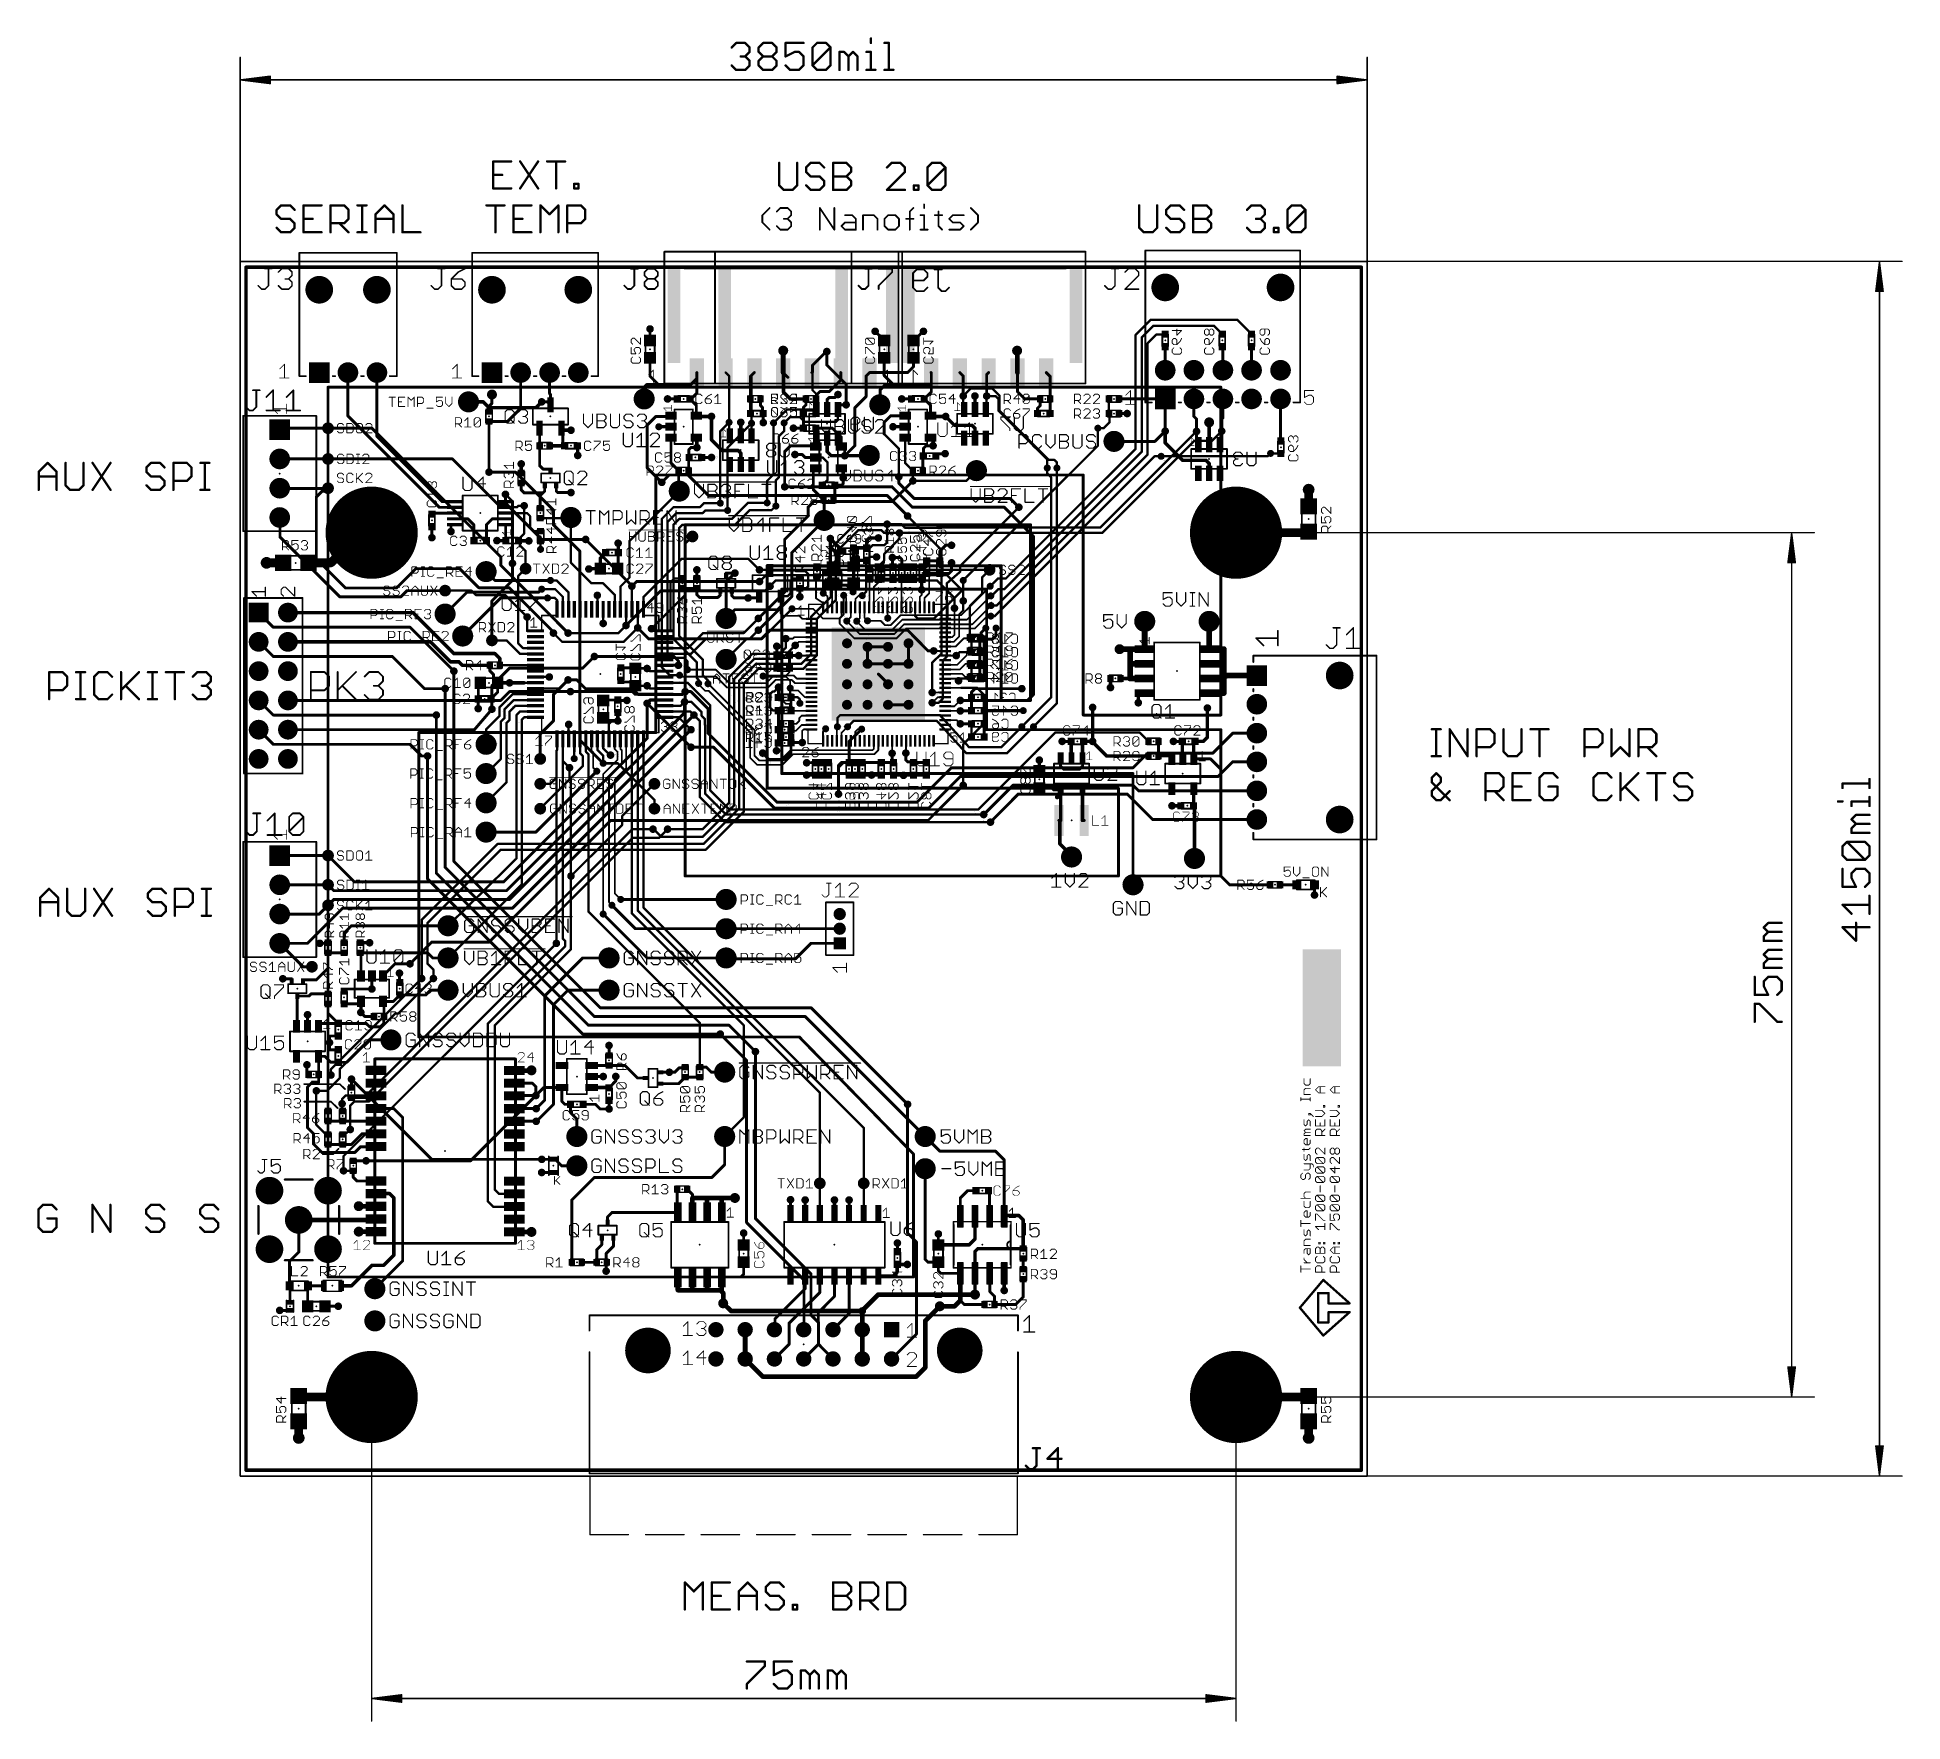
# Model space of a CAD drawing. Extents: x -18 to 144, y -21 to 125.
import ezdxf

# ---------------------------------------------------------------- set-up
doc = ezdxf.new("R2010")
doc.units = 0
for name, color, linetype in [('1', 22, 'CONTINUOUS'), ('114', 4, 'CONTINUOUS'), ('15', 23, 'CONTINUOUS'), ('16', 132, 'CONTINUOUS'), ('17', 1, 'CONTINUOUS'), ('18', 110, 'CONTINUOUS'), ('2', 110, 'CONTINUOUS'), ('20', 53, 'CONTINUOUS'), ('21', 253, 'CONTINUOUS'), ('22', 251, 'CONTINUOUS'), ('23', 53, 'CONTINUOUS'), ('24', 53, 'CONTINUOUS'), ('25', 253, 'CONTINUOUS'), ('26', 251, 'CONTINUOUS'), ('27', 252, 'CONTINUOUS'), ('28', 251, 'CONTINUOUS')]:
    doc.layers.add(name, color=color, linetype=linetype)

# ---------------------------------------------------------------- blocks, each defined once
blk = doc.blocks.new('RECT')
blk.add_solid([(-0.5, -0.5), (0.5, -0.5), (-0.5, 0.5), (0.5, 0.5)])
blk = doc.blocks.new('ROUNDP')
at = {"const_width": 0.5}
blk.add_lwpolyline([(0, -0.25, 1), (0, 0.25, 1), (0, -0.25)], format="xyb", dxfattribs=at)
blk = doc.blocks.new('SQUAREP')
blk.add_solid([(-0.5, -0.5), (0.5, -0.5), (-0.5, 0.5), (0.5, 0.5)])
blk = doc.blocks.new('RECT315200X94400R25')
at = {"const_width": 0.0738}
blk.add_lwpolyline([(0.9481, -0.2213), (0.9481, 0.2213, 0.4142), (0.9113, 0.2581), (-0.9113, 0.2581, 0.4142), (-0.9481, 0.2213), (-0.9481, -0.2213, 0.4142), (-0.9113, -0.2581), (0.9113, -0.2581, 0.4142)], format="xyb", close=True, dxfattribs=at)
blk.add_solid([(-0.9297, -0.2397), (0.9297, -0.2397), (-0.9297, 0.2397), (0.9297, 0.2397)])
blk = doc.blocks.new('RECT32512X162560R50')
at = {"const_width": 0.0508}
blk.add_lwpolyline([(0.0762, -0.4572), (0.0762, 0.4572, 0.4142), (0.0508, 0.4826), (-0.0508, 0.4826, 0.4142), (-0.0762, 0.4572), (-0.0762, -0.4572, 0.4142), (-0.0508, -0.4826), (0.0508, -0.4826, 0.4142)], format="xyb", close=True, dxfattribs=at)
blk.add_solid([(-0.0635, -0.4699), (0.0635, -0.4699), (-0.0635, 0.4699), (0.0635, 0.4699)])
blk = doc.blocks.new('ROUNDV')
at = {"const_width": 0.5}
blk.add_lwpolyline([(0, -0.25, 1), (0, 0.25, 1), (0, -0.25)], format="xyb", dxfattribs=at)

msp = doc.modelspace()

# ---------------------------------------------------------------- linework, layer by layer
at = {"layer": '1'}
for points, const_width in [([(35.56, 98.54), (35.56, 99.5426)], 0.254), ([(55.88, 98.5774), (55.0926, 99.3394)], 0.254), ([(35.56, 97.04), (35.56, 95.4532)], 0.254), ([(47.124, 97.656), (47.117, 97.663)], 0.4064), ([(47.124, 95.758), (47.124, 97.656)], 0.4064), ([(50.9016, 97.5868), (50.9016, 97.663)], 0.254), ([(50.9016, 96.4184), (50.9016, 97.5868)], 0.254), ([(55.88, 98.54), (55.88, 98.5774)], 0.254), ([(55.88, 97.04), (55.88, 95.504)], 0.254), ([(67.444, 97.6306), (67.4116, 97.663)], 0.4064), ([(67.444, 95.758), (67.444, 97.6306)], 0.4064), ([(9.3472, 91.9988), (9.3472, 95.758)], 0.254), ([(11.8618, 90.2208), (11.8618, 95.758)], 0.254), ([(24.3332, 92.6592), (24.3332, 95.758)], 0.254), ([(26.8478, 95.758), (26.8478, 93.9292)], 0.254), ([(35.56, 95.4532), (36.2712, 94.742)], 0.254), ([(39.624, 95.25), (39.624, 95.758)], 0.254), ([(42.124, 95.758), (42.418, 95.464)], 0.2032), ([(42.418, 95.464), (42.418, 91.44)], 0.2032), ([(44.3738, 95.5078), (44.624, 95.758)], 0.2032), ([(44.3738, 91.3638), (44.3738, 95.5078)], 0.2032), ([(47.1424, 95.7256), (47.11, 95.758)], 0.3048), ([(47.5234, 95.3446), (47.11, 95.758)], 0.254), ([(47.1424, 94.0562), (47.1424, 95.7256)], 0.3048), ([(49.657, 95.725), (49.624, 95.758)], 0.2032), ([(49.657, 94.234), (49.657, 95.725)], 0.2032), ([(52.578, 94.742), (50.9016, 96.4184)], 0.254), ([(55.88, 95.504), (56.642, 94.742)], 0.254), ([(59.9694, 95.7326), (59.944, 95.758)], 0.254), ([(59.9694, 94.742), (59.9694, 95.7326)], 0.254), ([(62.738, 95.464), (62.444, 95.758)], 0.254), ([(62.738, 93.726), (62.738, 95.464)], 0.254), ([(64.77, 95.584), (64.944, 95.758)], 0.254), ([(64.77, 93.726), (64.77, 95.584)], 0.254), ([(67.437, 95.751), (67.444, 95.758)], 0.254), ([(67.437, 94.107), (67.437, 95.751)], 0.254), ([(70.285, 95.417), (69.944, 95.758)], 0.254), ([(70.285, 93.472), (70.285, 95.417)], 0.254), ([(21.844, 93.091), (21.844, 93.853)], 0.254), ([(26.8478, 93.9292), (26.924, 93.853)], 0.254), ([(26.924, 93.853), (26.924, 92.964)], 0.254), ([(35.306, 94.742), (35.052, 94.488)], 0.254), ([(35.052, 94.488), (35.052, 93.472)], 0.254), ([(35.306, 94.742), (36.2712, 94.742)], 0.254), ([(36.2712, 94.742), (39.116, 94.742)], 0.254), ([(39.116, 94.742), (39.624, 95.25)], 0.254), ([(39.116, 93.472), (39.624, 93.98)], 0.254), ([(39.624, 93.98), (39.624, 95.25)], 0.254), ([(47.7266, 93.472), (47.1424, 94.0562)], 0.3048), ([(49.965, 93.926), (49.657, 94.234)], 0.2032), ([(49.965, 93.472), (49.965, 93.926)], 0.2032), ([(52.578, 92.964), (52.578, 94.742)], 0.254), ([(56.007, 94.742), (55.5244, 94.2594)], 0.254), ([(55.5244, 94.2594), (55.5244, 92.9894)], 0.254), ([(56.642, 94.742), (56.007, 94.742)], 0.254), ([(56.642, 94.742), (59.9694, 94.742)], 0.254), ([(59.3598, 93.472), (59.9694, 94.0816)], 0.254), ([(59.9694, 94.0816), (59.9694, 94.742)], 0.254), ([(68.072, 93.472), (67.437, 94.107)], 0.254), ([(21.59, 92.837), (21.844, 93.091)], 0.254), ([(21.59, 92.383), (21.59, 92.837)], 0.254), ([(23.187, 91.513), (24.3332, 92.6592)], 0.254), ([(26.67, 93.218), (26.162, 93.218)], 0.254), ([(26.924, 92.964), (26.67, 93.218)], 0.254), ([(37.9349, 93.472), (37.084, 93.472)], 0.254), ([(39.0271, 93.472), (39.116, 93.472)], 0.254), ([(39.581, 92.9181), (39.0271, 93.472)], 0.254), ([(39.581, 92.009), (39.581, 92.9181)], 0.254), ([(49.095, 93.472), (47.7266, 93.472)], 0.3048), ([(49.095, 92.9608), (48.8696, 92.7354)], 0.254), ([(48.8696, 92.7354), (48.8696, 92.2909)], 0.254), ([(48.8696, 92.2909), (48.8696, 91.0209)], 0.254), ([(48.8696, 92.2909), (48.8569, 92.202)], 0.2032), ([(49.095, 93.472), (49.095, 92.9608)], 0.254), ([(49.9491, 92.202), (49.965, 92.202)], 0.2032), ([(49.965, 92.202), (49.965, 93.472)], 0.2032), ([(55.5244, 92.9894), (55.499, 92.964)], 0.254), ([(57.404, 93.472), (58.2549, 93.472)], 0.254), ([(59.3471, 93.472), (59.3598, 93.472)], 0.254), ([(59.3598, 93.472), (59.8932, 92.9386)], 0.254), ([(59.8932, 92.9386), (59.8932, 92.0168)], 0.254), ([(64.77, 93.726), (65.532, 93.726)], 0.2032), ([(65.532, 93.726), (65.786, 93.472)], 0.2032), ([(65.786, 93.472), (65.786, 92.456)], 0.2032), ([(65.786, 92.456), (70.0278, 88.2142)], 0.2032), ([(69.415, 93.472), (68.072, 93.472)], 0.254), ([(69.415, 93.472), (69.1769, 93.472)], 0.254), ([(69.1769, 92.6465), (69.4182, 92.8878)], 0.254), ([(69.1769, 92.202), (69.1769, 92.6465)], 0.254), ([(69.4182, 93.4688), (69.415, 93.472)], 0.254), ([(69.4182, 92.8878), (69.4182, 93.4688)], 0.254), ([(70.285, 92.2179), (70.2691, 92.202)], 0.254), ([(70.285, 93.472), (70.285, 92.2179)], 0.254), ([(75.384, 93.472), (75.384, 92.202)], 0.2032), ([(75.438, 92.148), (75.384, 92.202)], 0.2032), ([(80.264, 93.472), (76.254, 93.472)], 0.254), ([(76.254, 92.202), (76.962, 92.202)], 0.254), ([(9.3472, 91.9988), (17.28, 84.066)], 0.254), ([(21.59, 91.513), (21.59, 87.122)], 0.254), ([(21.59, 91.513), (23.187, 91.513)], 0.254), ([(25.974, 90.932), (25.981, 90.932)], 0.254), ([(25.981, 90.932), (25.981, 89.408)], 0.254), ([(27.874, 90.932), (28.0518, 90.7542)], 0.3048), ([(27.874, 90.4646), (27.874, 90.932)], 0.254), ([(28.0518, 90.7542), (28.702, 90.7542)], 0.3048), ([(35.306, 91.186), (36.068, 91.948)], 0.254), ([(35.306, 87.503), (35.306, 91.186)], 0.254), ([(36.068, 91.948), (37.32, 91.948)], 0.254), ([(37.381, 91.059), (36.322, 91.059)], 0.3048), ([(37.32, 91.948), (37.381, 92.009)], 0.2032), ([(39.642, 91.948), (39.581, 92.009)], 0.3048), ([(40.894, 91.948), (39.642, 91.948)], 0.3048), ([(42.418, 91.44), (41.656, 90.678)], 0.2032), ([(41.656, 90.678), (41.656, 84.4296)], 0.2032), ([(44.3738, 91.3638), (42.291, 89.2556)], 0.2032), ([(46.2788, 91.3892), (46.2788, 86.9188)], 0.2032), ([(47.1932, 90.678), (46.736, 90.2208)], 0.2032), ([(47.1932, 91.3892), (47.1932, 90.678)], 0.2032), ([(48.8569, 90.932), (48.006, 90.932)], 0.254), ([(48.8696, 91.0209), (48.8569, 90.932)], 0.254), ([(49.9491, 90.932), (51.3842, 90.932)], 0.254), ([(51.3842, 90.932), (52.1462, 90.17)], 0.254), ([(56.449, 92.009), (55.88, 91.44)], 0.254), ([(55.88, 91.44), (55.88, 90.424)], 0.254), ([(57.701, 92.009), (56.449, 92.009)], 0.254), ([(57.701, 91.059), (56.642, 91.059)], 0.3048), ([(56.642, 91.059), (56.642, 90.932)], 0.254), ([(59.8932, 92.0168), (59.901, 92.009)], 0.254), ([(59.962, 91.948), (59.901, 92.009)], 0.254), ([(61.214, 91.948), (59.962, 91.948)], 0.3048), ([(74.422, 90.932), (74.93, 90.932)], 0.2032), ([(74.6506, 82.3214), (82.9818, 90.6526)], 0.2032), ([(74.93, 90.932), (75.438, 91.44)], 0.2032), ([(75.438, 91.44), (75.438, 92.148)], 0.2032), ([(79.375, 89.789), (80.264, 90.678)], 0.254), ([(84.328, 89.8398), (85.1662, 90.678)], 0.2032), ([(17.5166, 84.566), (11.8618, 90.2208)], 0.254), ([(25.9842, 89.4048), (25.981, 89.408)], 0.254), ([(25.9842, 89.4048), (25.9842, 87.6808)], 0.254), ([(26.851, 89.408), (28.1559, 89.408)], 0.3048), ([(27.9908, 90.3478), (27.874, 90.4646)], 0.254), ([(27.9908, 89.5731), (27.9908, 90.3478)], 0.254), ([(28.1559, 89.408), (27.9908, 89.5731)], 0.254), ([(29.2481, 89.408), (29.2862, 89.408)], 0.254), ([(29.2862, 89.408), (29.2862, 88.5698)], 0.3048), ([(37.381, 90.109), (37.381, 87.914)], 0.254), ([(39.116, 89.2556), (38.9382, 89.0778)], 0.254), ([(38.9382, 89.0778), (38.9382, 88.4047)], 0.254), ([(39.624, 89.2556), (39.116, 89.2556)], 0.254), ([(39.581, 90.109), (39.624, 90.066)], 0.3048), ([(39.624, 90.066), (39.624, 89.2556)], 0.3048), ([(42.291, 89.2556), (42.291, 83.7946)], 0.2032), ([(46.736, 90.2208), (46.736, 86.6648)], 0.2032), ([(47.244, 88.9), (47.752, 89.408)], 0.254), ([(47.244, 85.852), (47.244, 88.9)], 0.254), ([(47.752, 89.408), (49.888, 89.408)], 0.254), ([(49.888, 89.408), (49.954, 89.342)], 0.254), ([(52.1462, 90.17), (52.1462, 89.3498)], 0.254), ([(52.1462, 89.3498), (52.154, 89.342)], 0.254), ([(52.154, 89.342), (52.451, 89.342)], 0.254), ([(52.451, 89.342), (52.451, 88.5444)], 0.254), ([(55.88, 90.424), (57.15, 89.154)], 0.2032), ([(57.15, 89.154), (57.15, 86.7156)], 0.2032), ([(57.701, 90.109), (57.701, 87.914)], 0.2032), ([(59.5122, 89.408), (59.2836, 89.1794)], 0.254), ([(59.2836, 89.1794), (59.2836, 88.5317)], 0.254), ([(60.1218, 89.408), (59.5122, 89.408)], 0.254), ([(59.901, 90.109), (60.1218, 89.8882)], 0.3048), ([(60.1218, 89.8882), (60.1218, 89.408)], 0.3048), ([(74.8284, 81.8642), (82.804, 89.8398)], 0.2032), ([(75.819, 89.789), (79.375, 89.789)], 0.254), ([(82.804, 89.8398), (84.328, 89.8398)], 0.2032), ([(24.384, 87.049), (24.384, 87.8332)], 0.3048), ([(25.9842, 87.6808), (26.289, 87.376)], 0.254), ([(26.289, 87.376), (26.8097, 87.376)], 0.254), ([(26.8097, 87.376), (26.924, 87.2617)], 0.254), ([(36.576, 86.233), (35.306, 87.503)], 0.254), ([(37.381, 87.914), (38.046, 87.249)], 0.254), ([(38.916, 87.249), (38.916, 88.4079)], 0.254), ([(38.916, 88.4079), (38.9509, 88.392)], 0.254), ([(38.9382, 88.4047), (38.9509, 88.392)], 0.254), ([(40.0431, 88.392), (40.894, 88.392)], 0.254), ([(48.768, 88.646), (48.133, 88.646)], 0.254), ([(49.022, 88.392), (48.768, 88.646)], 0.254), ([(49.954, 88.392), (49.022, 88.392)], 0.254), ([(49.954, 87.442), (49.7332, 87.2212)], 0.254), ([(50.546, 88.392), (49.954, 88.392)], 0.2032), ([(50.9524, 87.9856), (50.546, 88.392)], 0.2032), ([(50.9524, 86.4235), (50.9524, 87.9856)], 0.2032), ([(52.154, 87.442), (52.4256, 87.442)], 0.3048), ([(52.4256, 87.442), (52.324, 87.4268)], 0.3048), ([(52.324, 87.4268), (52.324, 86.614)], 0.3048), ([(52.451, 88.5444), (54.2036, 88.5444)], 0.3048), ([(54.5592, 88.5444), (54.2036, 88.5444)], 0.254), ([(54.5846, 88.5698), (54.5592, 88.5444)], 0.254), ([(57.701, 87.914), (58.366, 87.249)], 0.2032), ([(59.236, 88.4841), (59.2709, 88.519)], 0.254), ([(59.236, 87.249), (59.236, 88.4841)], 0.254), ([(59.2836, 88.5317), (59.2709, 88.519)], 0.254), ([(60.3631, 88.519), (60.5409, 88.6968)], 0.254), ([(60.5409, 88.6968), (61.0108, 88.6968)], 0.254), ([(61.0108, 88.6968), (61.1632, 88.7222)], 0.254), ([(70.0278, 88.2142), (70.0278, 87.4776)], 0.2032), ([(24.384, 86.179), (24.384, 85.5726)], 0.254), ([(26.416, 85.9536), (26.4287, 85.9663)], 0.254), ([(26.416, 85.471), (26.416, 85.9536)], 0.254), ([(27.432, 85.9536), (27.4193, 85.9663)], 0.254), ([(27.432, 85.471), (27.432, 85.9536)], 0.254), ([(38.046, 87.249), (38.046, 85.525)], 0.254), ([(46.2788, 86.9188), (45.72, 86.36)], 0.2032), ([(45.72, 86.36), (45.72, 84.455)], 0.2032), ([(46.736, 86.6648), (46.482, 86.4108)], 0.2032), ([(46.482, 86.4108), (46.482, 84.1756)], 0.2032), ([(49.7332, 87.2212), (49.7332, 85.598)], 0.254), ([(50.5079, 85.979), (50.9524, 86.4235)], 0.2032), ([(52.1716, 85.979), (51.6001, 85.979)], 0.254), ([(51.6001, 85.979), (51.6001, 84.8201)], 0.254), ([(52.324, 86.1314), (52.1716, 85.979)], 0.254), ([(52.324, 86.614), (52.324, 86.1314)], 0.254), ([(58.3692, 87.2458), (58.366, 87.249)], 0.2032), ([(58.3692, 86.36), (58.3692, 87.2458)], 0.2032), ([(62.992, 86.36), (58.3692, 86.36)], 0.2032), ([(63.881, 87.249), (62.992, 86.36)], 0.2032), ([(92.71, 84.158), (92.71, 85.598)], 0.762), ([(18.6245, 84.066), (17.28, 84.066)], 0.254), ([(18.6245, 84.566), (17.5166, 84.566)], 0.254), ([(23.0124, 85.1916), (23.0124, 84.5851)], 0.254), ([(23.0124, 84.5851), (23.0314, 84.566)], 0.2032), ([(23.0395, 84.074), (23.0314, 84.066)], 0.2032), ([(24.003, 84.074), (23.0395, 84.074)], 0.2032), ([(24.13, 84.201), (24.003, 84.074)], 0.2032), ([(24.638, 84.201), (24.13, 84.201)], 0.2032), ([(24.384, 85.5726), (24.638, 85.3186)], 0.254), ([(24.638, 85.3186), (26.2636, 85.3186)], 0.254), ([(26.035, 85.09), (26.2636, 85.3186)], 0.254), ([(26.035, 84.001), (26.035, 85.09)], 0.254), ([(26.2636, 85.3186), (26.416, 85.471)], 0.254), ([(27.559, 85.344), (27.432, 85.471)], 0.254), ([(27.559, 85.344), (28.702, 85.344)], 0.254), ([(33.782, 81.153), (38.1, 85.471)], 0.2032), ([(38.046, 85.525), (38.1, 85.471)], 0.254), ([(49.7332, 85.598), (50.619, 84.7122)], 0.254), ([(50.619, 84.7122), (50.619, 84.709)], 0.254), ([(50.673, 84.655), (50.619, 84.709)], 0.254), ([(50.673, 82.931), (50.673, 84.655)], 0.254), ([(51.6001, 84.8201), (51.489, 84.709)], 0.254), ([(16.7259, 83.566), (16.637, 83.4771)], 0.254), ([(18.6245, 83.566), (16.7259, 83.566)], 0.254), ([(18.6245, 82.55), (18.288, 82.55)], 0.254), ([(18.288, 82.55), (18.288, 81.9658)], 0.254), ([(18.6245, 83.066), (19.7532, 83.066)], 0.254), ([(18.6245, 82.566), (18.6245, 82.55)], 0.254), ([(19.7532, 83.066), (20.2692, 82.55)], 0.254), ([(20.2692, 82.55), (20.2692, 81.1911)], 0.254), ([(21.8774, 83.066), (21.3614, 82.55)], 0.254), ([(21.3614, 82.55), (21.3614, 81.1911)], 0.254), ([(23.0314, 83.066), (21.8774, 83.066)], 0.254), ([(23.0314, 82.566), (23.0314, 81.1975)], 0.254), ([(24.892, 83.566), (23.0314, 83.566)], 0.2032), ([(25.146, 83.312), (24.892, 83.566)], 0.2032), ([(25.146, 82.296), (25.146, 83.312)], 0.2032), ([(26.035, 83.131), (28.648, 83.131)], 0.2032), ([(28.648, 83.131), (28.702, 83.185)], 0.2032), ([(28.702, 83.185), (28.702, 79.248)], 0.2032), ([(56.134, 81.026), (56.134, 82.6008)], 0.2032), ([(57.3786, 82.6008), (56.134, 82.6008)], 0.2032), ([(57.6834, 82.296), (57.3786, 82.6008)], 0.2032), ([(9.5504, 80.01), (11.4046, 81.8642)], 0.762), ([(16.637, 82.3849), (16.637, 81.4324)], 0.254), ([(20.2692, 81.1911), (20.2819, 81.1784)], 0.254), ([(21.3614, 81.1911), (21.3741, 81.1784)], 0.254), ([(23.0505, 81.1784), (22.2758, 81.1784)], 0.3048), ([(23.0314, 81.1975), (23.0505, 81.1784)], 0.254), ([(24.13, 81.1657), (24.1427, 81.1784)], 0.254), ([(25.0444, 81.153), (24.1681, 81.153)], 0.3048), ([(24.1681, 81.153), (24.1427, 81.1784)], 0.254), ([(25.4476, 81.9944), (25.146, 82.296)], 0.2032), ([(26.0604, 81.9944), (25.4476, 81.9944)], 0.2032), ([(26.0604, 81.1244), (26.0604, 80.4164)], 0.2032), ([(32.8041, 80.137), (32.8041, 80.9879)], 0.3048), ([(32.8041, 80.9879), (32.7914, 80.9498)], 0.254), ([(33.782, 77.978), (33.782, 81.153)], 0.2032), ([(51.2064, 80.6196), (51.2064, 81.3562)], 0.3048), ([(55.88, 80.01), (57.2008, 81.3308)], 0.2032), ([(55.88, 80.772), (56.134, 81.026)], 0.2032), ([(74.6252, 81.8642), (57.2008, 81.8388)], 0.2032), ([(57.2008, 81.3308), (57.2008, 81.8388)], 0.2032), ([(74.6506, 82.3214), (57.6834, 82.296)], 0.2032), ([(74.6252, 81.8642), (74.8284, 81.8642)], 0.2032), ([(86.4108, 81.8642), (92.6162, 81.8642)], 0.762), ([(92.6162, 81.8642), (92.71, 81.958)], 0.762), ([(3.726, 79.248), (2.286, 79.248)], 0.762), ([(5.926, 79.248), (7.874, 79.248)], 0.762), ([(7.874, 79.248), (8.636, 80.01)], 0.762), ([(8.636, 80.01), (9.5504, 80.01)], 0.762), ([(23.622, 77.724), (23.622, 79.1972)], 0.254), ([(28.702, 79.248), (30.48, 77.47)], 0.2032), ([(31.7119, 80.0989), (31.242, 79.629)], 0.3048), ([(31.242, 79.629), (31.242, 78.752)], 0.3048), ([(31.7119, 80.137), (31.7119, 80.0989)], 0.3048), ([(32.8041, 80.137), (32.8041, 78.7901)], 0.254), ([(38.3032, 79.6036), (35.0012, 76.3016)], 0.2032), ([(44.069, 79.6036), (38.3032, 79.6036)], 0.2032), ([(45.0596, 78.6384), (44.069, 79.6036)], 0.2032), ([(51.2064, 78.8956), (51.2064, 80.6196)], 0.3048), ([(51.562, 80.264), (51.2064, 80.6196)], 0.3048), ([(52.2859, 80.264), (51.562, 80.264)], 0.3048), ([(53.224, 78.932), (53.224, 79.8559)], 0.3048), ([(53.224, 79.8559), (53.3781, 80.264)], 0.1524), ([(54.864, 80.772), (54.61, 80.518)], 0.2032), ([(54.61, 78.667), (54.61, 80.518)], 0.2032), ([(55.88, 80.772), (54.864, 80.772)], 0.2032), ([(55.88, 79.4512), (55.626, 79.1972)], 0.2032), ([(55.88, 80.01), (55.88, 79.4512)], 0.2032), ([(57.2516, 79.7052), (56.5912, 79.7052)], 0.254), ([(57.404, 79.5528), (57.2516, 79.7052)], 0.254), ([(57.404, 78.9051), (57.404, 79.5528)], 0.254), ([(59.563, 79.4131), (60.706, 79.4131)], 0.254), ([(60.706, 80.264), (61.214, 80.772)], 0.254), ([(60.706, 79.4131), (60.706, 80.264)], 0.254), ([(61.214, 80.772), (61.722, 80.772)], 0.254), ([(61.722, 78.5368), (61.722, 79.248)], 0.254), ([(21.844, 75.946), (23.622, 77.724)], 0.254), ([(24.13, 78.105), (24.765, 78.74)], 0.2032), ([(24.13, 72.263), (24.13, 78.105)], 0.2032), ([(26.924, 77.724), (27.4574, 77.724)], 0.2032), ([(27.4574, 77.724), (28.4988, 76.6826)], 0.2032), ([(30.2768, 78.74), (30.2514, 78.7146)], 0.3048), ([(31.254, 78.74), (30.2768, 78.74)], 0.3048), ([(31.242, 78.752), (31.254, 78.74)], 0.3048), ([(32.8041, 78.7901), (32.754, 78.74)], 0.2032), ([(32.992, 77.188), (33.782, 77.978)], 0.2032), ([(37.338, 77.5716), (37.6428, 77.8764)], 0.2032), ([(37.6428, 77.8764), (38.3254, 77.8764)], 0.2032), ([(38.3254, 77.8764), (38.354, 77.905)], 0.2032), ([(39.624, 77.905), (39.624, 78.6384)], 0.254), ([(42.164, 78.1177), (42.164, 78.359)], 0.254), ([(42.164, 78.359), (42.926, 78.359)], 0.254), ([(45.974, 78.5876), (48.9712, 78.5876)], 0.2032), ([(47.752, 77.6224), (48.006, 77.8764)], 0.2032), ([(47.752, 76.6064), (47.752, 77.6224)], 0.2032), ([(48.006, 77.8764), (48.5362, 77.8764)], 0.2032), ([(48.5362, 77.8764), (48.5648, 77.905)], 0.2032), ([(48.9712, 78.5876), (49.276, 78.2828)], 0.2032), ([(49.276, 78.2828), (49.276, 77.1906)], 0.2032), ([(49.965, 78.051), (49.9618, 78.0542)], 0.1524), ([(49.9618, 78.0542), (49.9618, 76.1746)], 0.1524), ([(50.038, 78.051), (49.965, 78.051)], 0.1524), ([(50.038, 78.921), (51.413, 78.921)], 0.2032), ([(51.362, 78.74), (51.2064, 78.8956)], 0.254), ([(51.362, 78.74), (51.424, 78.932)], 0.254), ([(51.413, 78.921), (51.424, 78.932)], 0.2032), ([(53.224, 78.932), (53.224, 77.532)], 0.3048), ([(54.5974, 75.3968), (54.5973, 77.8002)], 0.1524), ([(54.5973, 77.8002), (54.6005, 77.797)], 0.1524), ([(54.6005, 77.797), (54.61, 77.797)], 0.1524), ([(54.61, 78.667), (54.61, 78.6416)], 0.1524), ([(54.972, 77.143), (55.626, 77.797)], 0.1524), ([(55.626, 79.1972), (55.626, 78.667)], 0.2032), ([(58.42, 77.8129), (57.404, 77.8129)], 0.3048), ([(57.372, 77.7809), (57.404, 77.8129)], 0.1524), ([(57.372, 75.3872), (57.372, 77.7809)], 0.1524), ([(57.404, 78.9051), (57.658, 78.9051)], 0.2032), ([(58.42, 78.9051), (57.658, 78.9051)], 0.254), ([(58.42, 77.8129), (59.055, 77.8129)], 0.3048), ([(58.42, 78.9051), (58.42, 78.994)], 0.254), ([(59.055, 77.8129), (59.563, 78.3209)], 0.3048), ([(60.706, 78.3209), (59.563, 78.3209)], 0.3048), ([(59.7916, 78.0923), (59.563, 78.3209)], 0.1524), ([(59.7916, 76.6064), (59.7916, 78.0923)], 0.1524), ([(60.706, 78.3209), (61.5061, 78.3209)], 0.254), ([(61.5061, 78.3209), (61.722, 78.5368)], 0.254), ([(62.738, 76.962), (62.738, 77.724)], 0.2032), ([(64.389, 78.0034), (65.024, 78.6384)], 0.2032), ([(64.389, 76.581), (64.389, 78.0034)], 0.2032), ([(26.162, 76.962), (27.3304, 76.962)], 0.2032), ([(26.67, 76.2), (27.305, 76.2)], 0.2032), ([(27.305, 76.2), (27.492, 76.013)], 0.2032), ([(27.3304, 76.962), (27.9908, 76.3016)], 0.2032), ([(27.492, 76.013), (27.492, 75.2094)], 0.2032), ([(27.9908, 76.3016), (27.9908, 75.2106)], 0.2032), ([(28.4988, 76.6826), (28.4988, 75.2162)], 0.2032), ([(30.48, 77.47), (31.496, 77.47)], 0.2032), ([(30.992, 76.4246), (30.988, 76.4286)], 0.2032), ([(30.992, 75.2094), (30.992, 76.4246)], 0.2032), ([(31.496, 77.47), (32.512, 76.454)], 0.2032), ([(32.512, 76.454), (32.512, 76.2)], 0.2032), ([(32.512, 76.2), (32.512, 75.2294)], 0.2032), ([(32.992, 75.2094), (32.992, 77.188)], 0.2032), ([(33.992, 77.2092), (33.9852, 77.216)], 0.2032), ([(33.992, 75.2094), (33.992, 77.2092)], 0.2032), ([(35.0012, 76.3016), (35.0012, 75.2186)], 0.2032), ([(37.338, 73.346), (37.338, 77.5716)], 0.2032), ([(38.354, 77.035), (39.624, 77.035)], 0.254), ([(39.624, 77.035), (39.624, 76.4794)], 0.254), ([(39.624, 76.4794), (39.8526, 76.2508)], 0.254), ([(39.8526, 76.2508), (41.4528, 76.2508)], 0.254), ([(41.4528, 76.2508), (41.656, 76.454)], 0.254), ([(41.656, 76.8096), (41.6687, 76.8223)], 0.254), ([(41.656, 76.454), (41.656, 76.8096)], 0.254), ([(42.6593, 76.3905), (42.6593, 76.8223)], 0.254), ([(42.6593, 76.3905), (42.8498, 76.2)], 0.254), ([(42.8498, 76.2), (44.069, 76.2)], 0.254), ([(44.069, 76.2), (44.8716, 76.2)], 0.254), ([(44.8716, 76.2), (45.024, 76.3524)], 0.254), ([(46.924, 76.3524), (46.924, 75.4888)], 0.254), ([(46.924, 76.3524), (47.498, 76.3524)], 0.2032), ([(47.498, 76.3524), (47.752, 76.6064)], 0.2032), ([(48.5648, 77.035), (48.5648, 76.3016)], 0.254), ([(48.568, 77.0382), (48.5648, 77.035)], 0.2032), ([(49.1236, 77.0382), (48.568, 77.0382)], 0.2032), ([(49.276, 77.1906), (49.1236, 77.0382)], 0.2032), ([(49.9618, 76.1746), (50.572, 75.7682)], 0.1524), ([(50.5968, 76.6064), (50.9524, 76.3524)], 0.1524), ([(50.9524, 76.3524), (50.9524, 75.4068)], 0.1524), ([(51.372, 77.226), (51.424, 77.532)], 0.1524), ([(51.372, 75.3872), (51.372, 77.226)], 0.1524), ([(52.572, 76.2187), (52.3621, 76.4286)], 0.1524), ([(52.572, 75.3872), (52.572, 76.2187)], 0.1524), ([(53.2003, 77.5335), (53.1749, 77.5081)], 0.3048), ([(53.1749, 77.5081), (53.1749, 76.7207)], 0.3048), ([(53.278, 77.532), (53.2003, 77.5335)], 0.3048), ([(53.224, 77.532), (53.278, 77.532)], 0.3048), ([(53.3908, 76.1238), (53.6702, 76.4032)], 0.1524), ([(53.3908, 75.3872), (53.3908, 76.1238)], 0.1524), ([(53.6702, 76.4032), (53.975, 76.4032)], 0.1524), ([(54.972, 75.3872), (54.972, 77.143)], 0.1524), ([(58.972, 76.2948), (59.1312, 76.454)], 0.1524), ([(58.972, 75.3872), (58.972, 76.2948)], 0.1524), ([(59.1312, 76.454), (59.1312, 76.9112)], 0.1524), ([(59.372, 76.1868), (59.7916, 76.6064)], 0.1524), ([(59.372, 75.3872), (59.372, 76.1868)], 0.1524), ([(62.738, 76.962), (60.198, 74.422)], 0.2032), ([(63.319, 75.511), (64.389, 76.581)], 0.2032), ([(14.986, 74.93), (4.1402, 74.93)], 0.3048), ([(18.542, 71.374), (14.986, 74.93)], 0.3048), ([(21.844, 72.517), (21.844, 75.946)], 0.254), ([(24.892, 73.346), (24.892, 74.549)], 0.2032), ([(27.9908, 75.2106), (27.992, 75.2094)], 0.254), ([(28.4988, 75.2162), (28.492, 75.2094)], 0.2032), ([(31.492, 75.2094), (31.492, 74.045)], 0.2032), ([(32.512, 75.2294), (32.492, 75.2094)], 0.2032), ([(33.4772, 75.1946), (33.492, 75.2094)], 0.2032), ([(33.4772, 73.8124), (33.4772, 75.1946)], 0.2032), ([(34.492, 75.2094), (34.492, 73.608)], 0.2032), ([(35.0012, 75.2186), (34.992, 75.2094)], 0.2032), ([(42.164, 74.422), (42.926, 75.184)], 0.254), ([(42.926, 75.184), (46.6192, 75.184)], 0.254), ([(44.958, 74.422), (43.688, 73.152)], 0.2032), ([(46.6192, 75.184), (46.924, 75.4888)], 0.254), ([(46.924, 75.4888), (46.924, 74.864)], 0.2032), ([(47.1374, 74.6506), (46.924, 74.864)], 0.1524), ([(48.514, 74.6506), (47.1374, 74.6506)], 0.1524), ([(49.7078, 75.2602), (47.879, 75.2602)], 0.1524), ([(48.514, 74.6506), (48.768, 74.3966)], 0.1524), ([(48.768, 74.3966), (49.5802, 74.3966)], 0.1524), ([(49.5548, 74.3966), (49.5808, 74.396)], 0.1524), ([(49.5802, 74.3966), (49.5808, 74.396)], 0.1524), ([(50.546, 74.422), (49.7078, 75.2602)], 0.1524), ([(51.9684, 74.422), (50.546, 74.422)], 0.1524), ([(50.572, 75.7682), (50.572, 75.3872)], 0.1524), ([(50.9524, 75.4068), (50.972, 75.3872)], 0.1524), ([(52.172, 74.6256), (51.9684, 74.422)], 0.1524), ([(52.172, 75.3872), (52.172, 74.6256)], 0.1524), ([(52.9844, 74.549), (52.6288, 74.1934)], 0.1524), ([(52.972, 75.3872), (52.9844, 75.3748)], 0.1524), ([(52.9844, 75.3748), (52.9844, 74.549)], 0.1524), ([(53.372, 75.3872), (53.3527, 75.3872)], 0.1524), ([(53.372, 75.3872), (53.3908, 75.3872)], 0.1524), ([(53.772, 74.4599), (53.4924, 74.1807)], 0.1524), ([(53.772, 75.3872), (53.772, 74.4599)], 0.1524), ([(54.172, 75.3872), (54.1782, 75.3872)], 0.1524), ([(54.1782, 75.3872), (54.1782, 74.4728)], 0.1524), ([(54.1782, 74.4728), (54.4322, 74.2188)], 0.1524), ([(54.572, 75.3872), (54.5974, 75.3968)], 0.1524), ([(56.172, 75.3872), (56.172, 74.4348)], 0.1524), ([(56.172, 74.4348), (56.1848, 74.4474)], 0.1524), ([(58.7756, 74.422), (58.5724, 74.6252)], 0.2032), ([(58.5724, 75.3868), (58.572, 75.3872)], 0.1524), ([(58.5724, 74.6252), (58.5724, 75.3868)], 0.1524), ([(60.198, 74.422), (58.7756, 74.422)], 0.2032), ([(61.976, 72.9996), (61.976, 75.311)], 0.1524), ([(62.3824, 74.7776), (62.738, 75.1332)], 0.1524), ([(62.3824, 72.8472), (62.3824, 74.7776)], 0.1524), ([(62.738, 75.1332), (62.738, 75.946)], 0.2032), ([(63.319, 72.771), (63.319, 75.511)], 0.2032), ([(25.6286, 73.346), (24.892, 73.346)], 0.2032), ([(27.94, 72.39), (27.178, 73.152)], 0.2032), ([(32.8168, 73.152), (28.448, 73.152)], 0.2032), ([(31.492, 74.045), (31.496, 73.9902)], 0.2032), ([(32.8168, 73.152), (33.4772, 73.8124)], 0.2032), ([(34.492, 73.608), (33.274, 72.39)], 0.2032), ([(35.874, 73.346), (35.687, 73.533)], 0.2032), ([(36.8554, 73.346), (35.874, 73.346)], 0.2032), ([(36.8554, 73.346), (37.338, 73.346)], 0.2032), ([(40.168, 73.152), (38.862, 71.846)], 0.2032), ([(43.688, 73.152), (40.168, 73.152)], 0.2032), ([(44.9352, 73.3832), (44.196, 72.644)], 0.2032), ([(44.958, 73.406), (44.9352, 73.406)], 0.2032), ([(44.9352, 73.406), (44.9352, 73.3832)], 0.2032), ([(47.9552, 72.6694), (48.0822, 72.7964)], 0.1524), ([(48.0822, 72.7964), (49.5804, 72.7964)], 0.1524), ([(49.5804, 72.7964), (49.5808, 72.796)], 0.1524), ([(61.1632, 72.796), (61.7724, 72.796)], 0.1524), ([(61.7724, 72.796), (61.976, 72.9996)], 0.1524), ([(61.9312, 72.396), (62.3824, 72.8472)], 0.1524), ([(63.2428, 72.6948), (63.319, 72.771)], 0.1524), ([(64.189, 72.771), (64.2874, 72.7678)], 0.254), ([(64.189, 71.628), (64.189, 72.771)], 0.254), ([(64.2874, 73.1774), (64.6938, 73.5838)], 0.254), ([(64.2874, 72.7678), (64.2874, 73.1774)], 0.254), ([(78.48, 71.755), (78.48, 73.914)], 0.508), ([(78.48, 73.914), (78.486, 74.168)], 0.254), ([(84.08, 71.755), (84.08, 74.168)], 0.508), ([(84.08, 74.168), (84.074, 74.168)], 0.254), ([(16.51, 72.39), (4.1402, 72.39)], 0.3048), ([(18.2372, 70.6628), (16.51, 72.39)], 0.3048), ([(22.098, 71.374), (18.542, 71.374)], 0.3048), ([(23.114, 72.517), (21.844, 72.517)], 0.2032), ([(22.533, 70.939), (22.098, 71.374)], 0.3048), ([(24.285, 71.346), (23.114, 72.517)], 0.2032), ([(24.547, 71.846), (24.13, 72.263)], 0.2032), ([(25.6286, 71.346), (24.285, 71.346)], 0.2032), ([(25.6286, 71.846), (24.547, 71.846)], 0.2032), ([(33.274, 72.39), (27.94, 72.39)], 0.2032), ([(36.8554, 71.846), (38.862, 71.846)], 0.2032), ([(36.8554, 71.346), (39.116, 71.346)], 0.2032), ([(40.414, 72.644), (39.116, 71.346)], 0.2032), ([(44.196, 72.644), (40.414, 72.644)], 0.2032), ([(47.3456, 72.6694), (47.9552, 72.6694)], 0.1524), ([(48.1584, 72.0852), (48.4632, 72.39)], 0.1524), ([(48.4632, 72.39), (49.5748, 72.39)], 0.1524), ([(48.4632, 71.1962), (49.5806, 71.1962)], 0.1524), ([(49.5748, 72.39), (49.5808, 72.396)], 0.1524), ([(49.5806, 71.1962), (49.5808, 71.196)], 0.1524), ([(56.2102, 71.9582), (54.4322, 71.9582)], 0.254), ([(54.4322, 71.9582), (54.4322, 70.485)], 0.254), ([(57.9882, 70.485), (57.9882, 72.263)], 0.254), ([(60.3316, 71.596), (60.1726, 71.6026)], 0.1524), ([(61.1632, 71.596), (60.3316, 71.596)], 0.1524), ([(61.1632, 72.396), (61.9312, 72.396)], 0.1524), ([(61.1632, 71.996), (62.09, 71.996)], 0.1524), ([(61.1632, 71.196), (61.9508, 71.196)], 0.1524), ([(61.9508, 71.196), (62.1284, 71.1962)], 0.1524), ([(62.09, 71.996), (62.7888, 72.6948)], 0.1524), ([(62.2172, 70.396), (63.0428, 71.2216)], 0.1524), ([(62.7888, 72.6948), (63.2428, 72.6948)], 0.1524), ([(63.0428, 71.3518), (63.319, 71.628)], 0.1524), ([(63.0428, 71.2216), (63.0428, 71.3518)], 0.1524), ([(64.189, 70.485), (64.189, 71.628)], 0.254), ([(77.216, 71.755), (76.3016, 71.755)], 0.508), ([(77.216, 71.755), (77.216, 71.628)], 0.508), ([(77.216, 71.628), (77.216, 70.485)], 0.508), ([(77.343, 71.755), (77.216, 71.628)], 0.4064), ([(78.48, 71.755), (77.343, 71.755)], 0.508), ([(84.08, 71.755), (85.344, 71.755)], 0.508), ([(85.344, 71.755), (85.344, 70.485)], 0.508), ([(18.9738, 70.6628), (18.2372, 70.6628)], 0.3048), ([(19.2786, 70.358), (18.9738, 70.6628)], 0.3048), ([(21.663, 70.358), (19.2786, 70.358)], 0.3048), ([(21.663, 70.358), (21.663, 69.8786)], 0.254), ([(21.663, 69.8786), (21.971, 69.5706)], 0.254), ([(21.971, 69.5706), (21.971, 69.203)], 0.254), ([(22.533, 70.358), (22.533, 70.939)], 0.3048), ([(22.533, 70.358), (25.5912, 70.358)], 0.2032), ([(25.5912, 70.358), (25.6286, 70.346)], 0.1524), ([(35.306, 70.0786), (35.3314, 70.0786)], 0.254), ([(35.3314, 70.0786), (35.56, 69.85)], 0.2032), ([(35.56, 69.85), (36.8514, 69.85)], 0.2032), ([(36.8514, 69.85), (36.8554, 69.846)], 0.254), ([(36.8554, 70.346), (36.8674, 70.358)], 0.254), ([(36.8674, 70.358), (38.0238, 70.358)], 0.254), ([(41.275, 69.977), (38.8112, 69.977)], 0.1524), ([(42.4434, 68.8086), (41.275, 69.977)], 0.1524), ([(54.4322, 70.485), (57.9882, 70.485)], 0.254), ([(55.372, 69.596), (56.2102, 68.7578)], 0.254), ([(61.1632, 70.396), (62.2172, 70.396)], 0.1524), ([(61.1696, 70.0024), (61.1632, 69.996)], 0.1524), ([(61.1886, 69.6214), (61.1632, 69.596)], 0.1524), ([(62.4586, 70.0024), (61.1696, 70.0024)], 0.1524), ([(62.6364, 69.6214), (61.1886, 69.6214)], 0.1524), ([(62.9412, 70.485), (62.4586, 70.0024)], 0.1524), ([(62.9158, 69.342), (62.6364, 69.6214)], 0.1524), ([(63.319, 70.485), (62.9412, 70.485)], 0.1524), ([(64.189, 69.342), (64.189, 70.485)], 0.254), ([(78.48, 70.485), (77.216, 70.485)], 0.508), ([(77.216, 70.485), (77.216, 69.215)], 0.508), ([(84.08, 70.485), (85.344, 70.485)], 0.508), ([(85.344, 70.485), (85.344, 69.342)], 0.508), ([(85.344, 69.342), (85.598, 69.469)], 0.508), ([(85.598, 69.469), (88.2142, 69.469)], 0.508), ([(20.84, 68.834), (20.6629, 68.6569)], 0.254), ([(20.6629, 68.6569), (20.6629, 67.437)], 0.254), ([(22.34, 68.0219), (21.7551, 67.437)], 0.254), ([(21.971, 69.203), (22.34, 68.834)], 0.254), ([(22.34, 68.834), (23.368, 68.834)], 0.3048), ([(22.34, 68.834), (22.34, 68.0219)], 0.254), ([(23.368, 68.834), (24.638, 68.834)], 0.3048), ([(24.638, 68.834), (25.6166, 68.834)], 0.2032), ([(25.6166, 68.834), (25.6286, 68.846)], 0.2032), ([(25.6286, 69.346), (26.92, 69.346)], 0.2032), ([(25.6286, 68.346), (27.706, 68.346)], 0.2032), ([(26.92, 69.346), (26.8224, 69.342)], 0.2032), ([(27.178, 67.818), (27.706, 68.346)], 0.254), ([(28.448, 69.088), (27.706, 68.346)], 0.254), ([(34.036, 68.072), (28.6512, 68.072)], 0.254), ([(34.262, 67.846), (34.036, 68.072)], 0.254), ([(35.54, 68.346), (35.306, 68.58)], 0.2032), ([(36.8554, 68.346), (35.54, 68.346)], 0.2032), ([(36.8554, 68.846), (38.8246, 68.846)], 0.2032), ([(38.4048, 69.3674), (38.1254, 69.4944)], 0.1524), ([(41.3004, 69.3674), (38.4048, 69.3674)], 0.1524), ([(38.8246, 68.846), (40.7924, 66.8782)], 0.2032), ([(39.7764, 68.7832), (39.7764, 68.707)], 0.1524), ([(39.7764, 68.707), (40.3352, 68.1482)], 0.1524), ([(40.3352, 68.1482), (40.64, 68.1482)], 0.1524), ([(40.5892, 68.7578), (40.6146, 68.7578)], 0.2032), ([(40.6146, 68.7578), (44.6278, 64.7446)], 0.1524), ([(40.64, 68.1482), (44.2468, 64.5414)], 0.1524), ([(42.2402, 68.4276), (41.3004, 69.3674)], 0.1524), ([(45.7962, 68.4276), (42.2402, 68.4276)], 0.1524), ([(45.6438, 68.8086), (42.4434, 68.8086)], 0.1524), ([(46.3042, 69.469), (45.6438, 68.8086)], 0.1524), ([(46.4566, 69.088), (45.7962, 68.4276)], 0.1524), ([(45.974, 67.8434), (46.2026, 68.072)], 0.2032), ([(46.2026, 68.072), (46.3296, 68.072)], 0.2032), ([(48.0314, 69.469), (46.3042, 69.469)], 0.1524), ([(46.3296, 68.072), (46.7106, 68.453)], 0.2032), ([(47.8536, 69.088), (46.4566, 69.088)], 0.1524), ([(47.9298, 68.1736), (47.7266, 68.3768)], 0.1524), ([(48.1456, 68.796), (47.8536, 69.088)], 0.1524), ([(48.4124, 68.1736), (47.9298, 68.1736)], 0.1524), ([(48.3044, 69.196), (48.0314, 69.469)], 0.1524), ([(49.5808, 68.796), (48.1456, 68.796)], 0.1524), ([(49.5808, 69.196), (48.3044, 69.196)], 0.1524), ([(48.99, 67.596), (48.4124, 68.1736)], 0.1524), ([(56.2102, 68.7578), (56.2102, 68.707)], 0.254), ([(60.1216, 67.996), (60.0456, 67.9958)], 0.1524), ([(61.1632, 67.996), (60.1216, 67.996)], 0.1524), ([(61.1632, 69.196), (62.122, 69.196)], 0.1524), ([(61.1694, 68.4022), (61.1632, 68.396)], 0.1524), ([(62.5602, 68.4022), (61.1694, 68.4022)], 0.1524), ([(62.122, 69.196), (62.3316, 69.0118)], 0.1524), ([(62.5602, 68.4022), (63.9318, 68.4022)], 0.2032), ([(63.319, 69.342), (62.9158, 69.342)], 0.1524), ([(63.9318, 68.4022), (64.516, 67.818)], 0.2032), ([(75.511, 69.215), (75.5174, 69.1102)], 0.3048), ([(75.5174, 69.1102), (75.5142, 68.4276)], 0.3048), ([(76.381, 69.215), (77.216, 69.215)], 0.3048), ([(77.216, 69.215), (78.48, 69.215)], 0.508), ([(78.48, 67.945), (78.48, 67.818)], 0.254), ([(84.08, 69.215), (85.344, 69.215)], 0.508), ([(85.344, 67.945), (84.08, 67.945)], 0.508), ([(85.344, 69.342), (85.344, 69.215)], 0.508), ([(85.344, 69.215), (85.344, 67.945)], 0.508), ([(20.6629, 67.437), (20.6502, 67.4243)], 0.254), ([(20.6502, 67.4243), (20.6502, 66.5988)], 0.254), ([(23.6246, 67.846), (22.5044, 66.7258)], 0.2032), ([(22.5044, 66.7258), (22.5044, 65.9638)], 0.2032), ([(22.9362, 66.548), (23.7236, 67.3354)], 0.2032), ([(22.9362, 65.786), (22.9362, 66.548)], 0.2032), ([(23.8692, 66.846), (23.368, 66.3448)], 0.2032), ([(23.368, 66.3448), (23.368, 65.6082)], 0.2032), ([(25.6286, 67.846), (23.6246, 67.846)], 0.2032), ([(23.7236, 67.3354), (25.5926, 67.3354)], 0.2032), ([(25.6286, 66.846), (23.8692, 66.846)], 0.2032), ([(23.9776, 66.04), (24.2824, 66.3448)], 0.2032), ([(24.2824, 66.3448), (25.6274, 66.3448)], 0.2032), ([(25.5926, 67.3354), (25.6286, 67.346)], 0.2032), ([(25.6274, 66.3448), (25.6286, 66.346)], 0.2032), ([(27.178, 65.532), (27.178, 67.818)], 0.254), ([(36.8554, 67.846), (34.262, 67.846)], 0.254), ([(35.596, 67.346), (35.306, 67.056)], 0.3048), ([(36.8554, 67.346), (35.596, 67.346)], 0.3048), ([(38.2202, 66.846), (36.8554, 66.846)], 0.2032), ([(36.8554, 66.346), (39.064, 66.346)], 0.2032), ([(38.2202, 66.846), (38.5572, 67.183)], 0.2032), ([(39.1414, 67.183), (38.5572, 67.183)], 0.2032), ([(39.064, 66.346), (39.37, 66.04)], 0.2032), ([(40.0304, 66.294), (39.1414, 67.183)], 0.2032), ([(40.0304, 66.294), (40.0304, 65.9892)], 0.2032), ([(40.7924, 59.4868), (40.7924, 66.8782)], 0.2032), ([(45.974, 66.7004), (45.974, 67.8434)], 0.2032), ([(46.228, 66.4464), (45.974, 66.7004)], 0.2032), ([(46.9614, 66.4464), (46.228, 66.4464)], 0.2032), ([(46.9106, 67.5894), (46.9106, 67.4402)], 0.1524), ([(46.9106, 67.4402), (47.3456, 67.0052)], 0.1524), ([(47.3456, 67.0052), (47.6504, 67.0052)], 0.1524), ([(47.6504, 67.0052), (47.7012, 66.9544)], 0.1524), ([(47.7012, 66.9544), (47.7012, 66.5766)], 0.1524), ([(47.7012, 66.5766), (47.8314, 66.4464)], 0.1524), ([(47.7806, 67.5894), (48.3616, 67.5894)], 0.2032), ([(47.8818, 66.396), (47.8314, 66.4464)], 0.1524), ([(49.5808, 66.396), (47.8818, 66.396)], 0.1524), ([(48.3616, 67.5894), (48.5648, 67.3862)], 0.2032), ([(48.5648, 67.3862), (48.5648, 67.056)], 0.2032), ([(49.5808, 67.596), (48.99, 67.596)], 0.1524), ([(57.9882, 66.929), (56.2102, 66.929)], 0.254), ([(60.5282, 67.5894), (60.0456, 67.1068)], 0.1524), ([(60.5282, 67.5894), (60.674, 67.5894)], 0.1524), ([(60.674, 67.5894), (61.1632, 67.596)], 0.1524), ([(61.1632, 66.796), (61.97, 66.796)], 0.1524), ([(62.3066, 66.396), (61.1632, 66.396)], 0.1524), ([(61.97, 66.796), (62.484, 67.31)], 0.1524), ([(62.484, 66.3956), (62.3066, 66.396)], 0.1524), ([(64.516, 67.818), (64.516, 65.278)], 0.2032), ([(78.48, 67.818), (77.9272, 67.818)], 0.3048), ([(77.9272, 67.818), (77.9272, 67.1068)], 0.3048), ([(83.9216, 64.1096), (83.9216, 66.6496)], 0.3048), ([(22.5044, 65.9638), (21.336, 64.7954)], 0.2032), ([(21.336, 64.7954), (21.336, 63.5)], 0.2032), ([(22.606, 65.4558), (22.9362, 65.786)], 0.2032), ([(22.606, 62.23), (22.606, 65.4558)], 0.2032), ([(23.368, 65.6082), (23.114, 65.3542)], 0.2032), ([(23.114, 65.3542), (23.114, 60.198)], 0.2032), ([(23.9776, 66.04), (23.9776, 53.594)], 0.2032), ([(24.6472, 65.846), (24.4348, 65.6336)], 0.2032), ([(24.4348, 65.6336), (24.4348, 51.3588)], 0.2032), ([(25.6286, 65.846), (24.6472, 65.846)], 0.2032), ([(26.035, 64.389), (27.178, 65.532)], 0.254), ([(28.492, 65.2204), (28.4988, 65.2272)], 0.2032), ([(28.492, 63.9826), (28.492, 65.2204)], 0.2032), ([(31.992, 65.266), (32.258, 65.532)], 0.2032), ([(31.992, 63.9826), (31.992, 65.266)], 0.2032), ([(32.258, 65.532), (32.766, 65.532)], 0.2032), ([(36.8554, 65.846), (38.04, 65.846)], 0.2032), ([(38.04, 65.846), (39.116, 64.77)], 0.2032), ([(39.37, 66.04), (39.878, 65.532)], 0.2032), ([(39.878, 58.928), (39.878, 65.532)], 0.2032), ([(40.0304, 65.9892), (40.3098, 65.7098)], 0.2032), ([(40.3098, 65.7098), (40.3098, 65.2018)], 0.2032), ([(40.3352, 65.1764), (40.3098, 65.2018)], 0.2032), ([(40.3352, 59.2328), (40.3352, 65.1764)], 0.2032), ([(44.6278, 64.7446), (44.6278, 62.5094)], 0.1524), ([(46.936, 64.135), (46.936, 65.278)], 0.2032), ([(47.806, 65.278), (48.26, 65.278)], 0.1524), ([(47.806, 64.5192), (47.9552, 64.6684)], 0.1524), ([(47.9552, 64.6684), (48.2092, 64.6684)], 0.1524), ([(48.2092, 64.6684), (48.7172, 65.1764)], 0.1524), ([(48.26, 65.278), (48.514, 65.532)], 0.1524), ([(48.514, 65.786), (48.7172, 65.9892)], 0.1524), ([(48.514, 65.532), (48.514, 65.786)], 0.1524), ([(48.7172, 65.9892), (49.574, 65.9892)], 0.1524), ([(48.7172, 65.1764), (49.5612, 65.1764)], 0.1524), ([(48.8956, 64.796), (48.768, 64.6684)], 0.1524), ([(48.768, 64.6684), (48.768, 63.6524)], 0.1524), ([(49.5808, 64.796), (48.8956, 64.796)], 0.1524), ([(49.5612, 65.1764), (49.5808, 65.196)], 0.1524), ([(49.574, 65.9892), (49.5808, 65.996)], 0.1524), ([(50.572, 64.6182), (50.8, 64.8462)], 0.1524), ([(51.816, 65.024), (51.772, 64.98)], 0.1524), ([(51.772, 64.98), (51.772, 63.8048)], 0.1524), ([(52.705, 65.024), (52.172, 64.491)], 0.1524), ([(53.372, 64.5988), (53.594, 64.8208)], 0.1524), ([(53.594, 64.8208), (53.9242, 64.8208)], 0.1524), ([(62.166, 65.596), (61.1632, 65.596)], 0.1524), ([(62.484, 65.278), (62.166, 65.596)], 0.1524), ([(64.516, 65.278), (62.738, 63.5)], 0.2032), ([(26.035, 62.23), (26.035, 64.389)], 0.254), ([(27.492, 62.992), (27.492, 63.9826)], 0.2032), ([(27.992, 63.9826), (27.992, 46.6332)], 0.2032), ([(27.992, 63.9826), (27.992, 62.051)], 0.2032), ([(28.992, 63.9826), (28.992, 62.8544)], 0.2032), ([(29.492, 63.9826), (29.492, 62.71)], 0.2032), ([(29.992, 63.9826), (29.992, 62.8704)], 0.2032), ([(30.492, 63.9826), (30.492, 62.9546)], 0.1524), ([(30.992, 63.0134), (30.992, 63.9826)], 0.2032), ([(31.492, 63.9826), (31.492, 63.1484)], 0.2032), ([(31.492, 63.1484), (31.877, 62.7634)], 0.2032), ([(32.492, 63.9826), (32.492, 63.0882)], 0.1524), ([(32.492, 63.0882), (32.7406, 62.8396)], 0.1524), ([(32.992, 63.9826), (32.992, 63.0962)], 0.1524), ([(32.992, 63.0962), (33.1216, 62.9666)], 0.1524), ([(33.492, 63.9826), (33.492, 61.432)], 0.1524), ([(33.992, 63.9826), (33.992, 48.812)], 0.2032), ([(34.492, 63.9826), (34.492, 49.074)], 0.2032), ([(34.992, 49.336), (34.992, 63.9826)], 0.2032), ([(44.2468, 64.5414), (44.2468, 62.3316)], 0.1524), ([(46.5328, 63.7318), (46.936, 64.135)], 0.2032), ([(46.5328, 62.9412), (46.5328, 63.7318)], 0.2032), ([(47.806, 64.135), (47.806, 64.5192)], 0.1524), ([(50.572, 63.8048), (50.572, 64.6182)], 0.1524), ([(52.172, 64.491), (52.172, 63.8048)], 0.1524), ([(53.372, 64.5988), (53.372, 63.8048)], 0.1524), ([(54.972, 63.1), (54.864, 62.992)], 0.1524), ([(54.972, 63.8048), (54.972, 63.1)], 0.1524), ([(55.372, 63.8048), (55.372, 62.992)], 0.1524), ([(56.5658, 62.7442), (56.572, 63.8048)], 0.1524), ([(57.772, 63.8048), (57.772, 62.7504)], 0.1524), ([(62.738, 63.5), (62.738, 59.944)], 0.2032), ([(64.0334, 57.8358), (70.7136, 64.516)], 0.2032), ([(70.7136, 64.516), (78.051, 64.516)], 0.2032), ([(72.0979, 63.754), (71.3232, 63.754)], 0.254), ([(72.0979, 62.3634), (72.0979, 63.754)], 0.3048), ([(73.1901, 63.754), (73.0885, 63.7248)], 0.3048), ([(73.0885, 63.7248), (73.0885, 62.3278)], 0.3048), ([(73.1901, 63.754), (73.9648, 63.754)], 0.3048), ([(73.9648, 63.754), (73.9648, 63.7032)], 0.3048), ([(73.9648, 63.7032), (75.184, 62.484)], 0.3048), ([(78.051, 64.516), (78.813, 63.754)], 0.2032), ([(79.683, 62.484), (79.683, 63.754)], 0.254), ([(81.7499, 63.754), (80.9752, 63.754)], 0.254), ([(81.7499, 63.754), (81.7499, 62.2981)], 0.3048), ([(82.738, 63.6499), (82.8421, 63.754)], 0.3048), ([(82.738, 62.26), (82.738, 63.6499)], 0.3048), ([(82.8421, 63.754), (83.566, 63.754)], 0.3048), ([(83.566, 63.754), (83.9216, 64.1096)], 0.3048), ([(21.336, 60.96), (22.606, 62.23)], 0.2032), ([(27.432, 62.9412), (27.4828, 62.992)], 0.2032), ([(27.432, 60.579), (27.432, 62.9412)], 0.2032), ([(27.4828, 62.992), (27.492, 62.992)], 0.2032), ([(27.992, 62.051), (28.575, 61.468)], 0.2032), ([(29.718, 61.595), (28.702, 60.579)], 0.2032), ([(28.992, 62.8544), (28.9814, 62.2554)], 0.2032), ([(29.492, 62.71), (29.718, 62.484)], 0.2032), ([(29.718, 62.484), (29.718, 61.595)], 0.2032), ([(29.992, 62.8704), (30.226, 62.6364)], 0.2032), ([(30.226, 62.6364), (30.226, 48.9712)], 0.2032), ([(30.492, 62.9546), (30.6324, 62.8142)], 0.1524), ([(30.6324, 62.8142), (30.6324, 61.468)], 0.1524), ([(30.6324, 61.468), (30.9372, 61.1632)], 0.1524), ([(30.992, 63.0134), (31.496, 62.5094)], 0.2032), ([(31.496, 61.849), (31.496, 62.5094)], 0.2032), ([(32.7406, 62.1538), (31.496, 60.9092)], 0.1524), ([(31.877, 62.7634), (32.131, 62.5602)], 0.2032), ([(33.1216, 61.8236), (32.004, 60.706)], 0.1524), ([(33.492, 61.432), (32.512, 60.452)], 0.1524), ([(32.7406, 62.8396), (32.7406, 62.1538)], 0.1524), ([(33.1216, 62.9666), (33.1216, 61.8236)], 0.1524), ([(44.2468, 62.3316), (44.8564, 61.722)], 0.1524), ([(44.6278, 62.5094), (45.0342, 62.103)], 0.1524), ([(44.8564, 61.722), (47.0408, 61.722)], 0.1524), ([(45.0342, 62.103), (46.863, 62.103)], 0.1524), ([(46.863, 62.103), (47.752, 62.992)], 0.1524), ([(47.9552, 62.6364), (47.0408, 61.722)], 0.1524), ([(54.864, 62.992), (47.752, 62.992)], 0.1524), ([(55.0164, 62.6364), (47.9552, 62.6364)], 0.1524), ([(49.6951, 61.9125), (49.149, 61.8998)], 0.254), ([(50.419, 61.9125), (49.6951, 61.9125)], 0.254), ([(52.3113, 61.9125), (51.9176, 61.5188)], 0.254), ([(51.9176, 61.5188), (51.9176, 59.182)], 0.254), ([(53.34, 61.9125), (52.3113, 61.9125)], 0.254), ([(55.372, 62.992), (55.0164, 62.6364)], 0.1524), ([(56.5658, 62.7126), (56.5658, 62.7442)], 0.1524), ([(57.772, 62.7504), (57.7596, 62.738)], 0.1524), ([(69.342, 61.202), (69.342, 62.1284)], 0.3048), ([(71.186, 62.3253), (71.186, 61.6052)], 0.254), ([(71.186, 61.6052), (71.4502, 61.341)], 0.254), ([(72.136, 62.3253), (72.0979, 62.3634)], 0.254), ([(72.8218, 61.341), (73.1012, 61.6204)], 0.254), ([(73.0885, 62.3278), (73.086, 62.3253)], 0.3048), ([(73.1012, 62.3101), (73.086, 62.3253)], 0.254), ([(73.1012, 61.6204), (73.1012, 62.3101)], 0.254), ([(75.184, 62.484), (78.813, 62.484)], 0.3048), ([(80.838, 62.484), (79.683, 62.484)], 0.254), ([(80.838, 62.26), (80.838, 62.484)], 0.254), ([(81.7499, 62.2981), (81.788, 62.26)], 0.254), ([(82.8421, 62.3641), (82.738, 62.26)], 0.254), ([(82.768, 62.23), (82.738, 62.26)], 0.2032), ([(84.201, 62.23), (82.768, 62.23)], 0.254), ([(85.09, 61.341), (84.201, 62.23)], 0.254), ([(23.114, 60.198), (21.336, 58.42)], 0.2032), ([(26.035, 60.071), (26.924, 60.071)], 0.2032), ([(26.924, 60.071), (27.432, 60.579)], 0.2032), ([(27.432, 46.228), (27.432, 60.579)], 0.2032), ([(28.702, 60.579), (28.702, 52.07)], 0.2032), ([(31.496, 60.9092), (31.496, 48.768)], 0.1524), ([(32.004, 60.706), (32.004, 49.784)], 0.1524), ([(32.512, 60.452), (32.512, 50.546)], 0.1524), ([(49.6697, 60.8203), (49.149, 60.833)], 0.254), ([(50.419, 60.8203), (49.6697, 60.8203)], 0.254), ([(53.34, 60.8203), (54.7751, 60.8203)], 0.254), ([(54.7751, 60.8203), (54.7878, 60.833)], 0.254), ([(71.4502, 61.341), (72.8218, 61.341)], 0.254), ([(85.09, 52.07), (85.09, 61.341)], 0.254), ([(42.0624, 56.7436), (39.878, 58.928)], 0.2032), ([(42.164, 57.404), (40.3352, 59.2328)], 0.2032), ([(42.4434, 57.8358), (40.7924, 59.4868)], 0.2032), ([(69.342, 59.702), (70.473, 59.702)], 0.3048), ([(70.473, 59.702), (70.612, 59.563)], 0.3048), ([(70.612, 59.563), (71.1543, 59.563)], 0.3048), ([(71.1543, 59.563), (71.186, 59.5948)], 0.254), ([(71.186, 59.5948), (71.186, 56.896)], 0.3048), ([(73.086, 59.5948), (73.086, 56.896)], 0.3048), ([(81.6229, 58.166), (80.8482, 58.166)], 0.3048), ([(82.738, 58.1889), (82.738, 59.66)], 0.3048), ([(82.7151, 58.166), (82.738, 58.1889)], 0.254), ([(82.804, 58.166), (82.7151, 58.166)], 0.254), ([(82.738, 59.66), (82.804, 59.563)], 0.254), ([(82.804, 53.594), (82.804, 58.166)], 0.3048), ([(42.0624, 56.7436), (65.1002, 56.7436)], 0.2032), ([(42.164, 57.404), (64.516, 57.404)], 0.2032), ([(42.4434, 57.8358), (64.0334, 57.8358)], 0.2032), ([(71.186, 56.896), (71.0375, 56.896)], 0.254), ([(71.12, 56.8135), (71.0375, 56.896)], 0.254), ([(71.12, 54.864), (71.12, 56.8135)], 0.3048), ([(73.086, 56.896), (73.2345, 56.896)], 0.254), ([(23.9776, 53.594), (18.034, 47.752)], 0.2032), ([(72.136, 53.848), (71.12, 54.864)], 0.3048), ([(72.136, 53.721), (72.136, 53.848)], 0.254), ([(28.702, 52.07), (28.702, 45.72)], 0.2032), ([(85.852, 51.308), (85.09, 52.07)], 0.254), ([(24.4348, 51.3588), (18.034, 44.958)], 0.2032), ([(32.512, 50.546), (33.02, 50.038)], 0.1524), ([(89.354, 51.308), (85.852, 51.308)], 0.254), ([(90.224, 51.308), (91.694, 51.308)], 0.254), ([(93.218, 51.308), (93.218, 50.419)], 0.254), ([(30.226, 48.9712), (39.878, 39.3192)], 0.2032), ([(32.004, 49.784), (32.258, 49.53)], 0.1524), ([(33.992, 48.812), (43.688, 39.116)], 0.2032), ([(34.492, 49.074), (50.292, 33.274)], 0.2032), ([(34.992, 49.336), (54.102, 30.226)], 0.2032), ([(9.017, 47.117), (9.652, 47.752)], 0.254), ([(9.017, 46.282), (9.017, 47.117)], 0.254), ([(9.652, 47.752), (18.034, 47.752)], 0.254), ([(42.164, 47.498), (52.0192, 47.498)], 0.254), ([(7.566, 46.228), (6.9088, 46.228)], 0.254), ([(7.62, 46.282), (7.566, 46.228)], 0.254), ([(9.017, 45.412), (7.62, 45.412)], 0.254), ([(7.62, 45.412), (7.62, 44.069)], 0.254), ([(10.414, 46.282), (11.1728, 46.282)], 0.3048), ([(10.414, 45.412), (10.48, 45.346)], 0.254), ([(16.256, 45.4152), (10.4172, 45.4152)], 0.254), ([(10.4172, 45.4152), (10.414, 45.412)], 0.2032), ([(10.48, 45.346), (10.48, 43.391)], 0.254), ([(11.1728, 46.282), (11.2268, 46.2788)], 0.3048), ([(16.7132, 44.958), (16.256, 45.4152)], 0.254), ([(28.194, 45.974), (21.4884, 39.2684)], 0.2032), ([(28.702, 45.72), (22.098, 39.116)], 0.2032), ([(27.992, 46.6332), (28.194, 46.4312)], 0.2032), ([(28.194, 46.4312), (28.194, 45.974)], 0.2032), ([(49.53, 46.228), (48.1838, 44.8818)], 0.254), ([(52.0192, 46.228), (49.53, 46.228)], 0.254), ([(7.62, 44.069), (6.604, 43.053)], 0.254), ([(13.439, 44.45), (12.38, 43.391)], 0.254), ([(14.732, 44.45), (13.439, 44.45)], 0.254), ([(13.8176, 42.8371), (13.8176, 43.6372)], 0.254), ([(18.034, 44.958), (16.7132, 44.958)], 0.254), ([(42.2402, 44.8818), (42.164, 44.958)], 0.254), ([(48.1838, 44.8818), (42.2402, 44.8818)], 0.254), ([(4.445, 43.1546), (3.6957, 43.1546)], 0.254), ([(4.4577, 42.9387), (4.445, 43.1546)], 0.254), ([(6.604, 43.053), (5.4483, 43.053)], 0.254), ([(5.4483, 43.053), (5.4483, 42.9387)], 0.254), ([(9.017, 42.0751), (9.2075, 42.2656)], 0.254), ([(9.2075, 42.2656), (11.43, 42.2656)], 0.254), ([(11.43, 43.391), (11.43, 42.2656)], 0.254), ([(13.843, 42.8371), (13.8176, 42.8371)], 0.254), ([(16.0909, 41.7449), (16.51, 42.164)], 0.254), ([(16.51, 42.164), (18.034, 42.164)], 0.254), ([(4.9657, 41.656), (4.953, 41.6433)], 0.254), ([(4.953, 39.019), (4.953, 41.6433)], 0.254), ([(5.969, 41.656), (4.9657, 41.656)], 0.254), ([(6.15, 41.837), (5.969, 41.656)], 0.254), ([(7.62, 41.837), (6.15, 41.837)], 0.254), ([(7.62, 40.967), (7.62, 40.1701)], 0.254), ([(9.017, 40.9829), (10.2719, 40.9829)], 0.254), ([(10.2719, 40.9829), (10.48, 41.191)], 0.254), ([(10.48, 41.191), (10.48, 40.2996)], 0.3048), ([(12.3698, 41.1808), (12.38, 41.191)], 0.254), ([(13.2891, 41.191), (12.38, 41.191)], 0.254), ([(12.4746, 41.0964), (12.38, 41.191)], 0.254), ([(12.4746, 39.878), (12.4746, 41.0964)], 0.254), ([(13.843, 41.7449), (13.2891, 41.191)], 0.254), ([(13.843, 41.7449), (16.0909, 41.7449)], 0.254), ([(4.892, 39.019), (4.953, 39.019)], 0.254), ([(5.842, 39.019), (5.842, 40.0304)], 0.254), ([(7.0541, 39.2811), (6.792, 39.019)], 0.254), ([(8.509, 39.2811), (7.0541, 39.2811)], 0.254), ([(7.62, 40.1701), (8.509, 39.2811)], 0.254), ([(8.509, 39.2811), (10.9347, 39.2811)], 0.254), ([(10.48, 40.2996), (10.4648, 40.2336)], 0.3048), ([(10.8204, 39.878), (10.4648, 40.2336)], 0.254), ([(11.6046, 39.878), (10.8204, 39.878)], 0.254), ([(10.9347, 39.2811), (11.2268, 38.989)], 0.254), ([(11.2268, 38.989), (12.1666, 38.989)], 0.254), ([(12.1666, 38.989), (12.446, 39.2684)], 0.254), ([(12.446, 39.8494), (12.4746, 39.878)], 0.254), ([(12.446, 39.2684), (12.446, 39.8494)], 0.254), ([(21.4884, 39.2684), (21.4884, 23.8252)], 0.2032), ([(22.098, 39.116), (22.098, 24.8412)], 0.2032), ([(39.878, 39.3192), (39.878, 35.487)], 0.2032), ([(43.688, 39.116), (43.688, 31.115)], 0.2032), ([(8.509, 38.1889), (7.747, 38.1889)], 0.254), ([(7.747, 38.1889), (7.747, 37.6174)], 0.254), ([(7.747, 36.9951), (7.747, 37.6174)], 0.254), ([(9.2329, 35.9029), (11.176, 37.846)], 0.254), ([(11.176, 37.846), (13.081, 37.846)], 0.254), ([(32.004, 36.503), (32.004, 37.3634)], 0.254), ([(5.7912, 34.852), (5.7912, 35.687)], 0.254), ([(6.792, 36.419), (6.8104, 36.4006)], 0.254), ([(6.792, 36.419), (7.3452, 36.419)], 0.254), ([(6.8104, 36.4006), (6.8104, 34.8488)], 0.254), ([(7.3452, 36.419), (7.8486, 35.9156)], 0.254), ([(8.509, 36.9951), (7.747, 36.9951)], 0.254), ([(7.8486, 35.9156), (8.4963, 35.9156)], 0.254), ([(8.4963, 35.9156), (8.509, 35.9029)], 0.254), ([(8.509, 35.9029), (9.2329, 35.9029)], 0.254), ([(30.51, 35.621), (31.992, 35.621)], 0.254), ([(31.992, 35.621), (32.004, 35.633)], 0.254), ([(31.992, 35.621), (33.401, 35.621)], 0.254), ([(34.478, 34.544), (33.401, 35.621)], 0.254), ([(38.554, 35.433), (38.608, 35.487)], 0.254), ([(39.878, 35.487), (40.4336, 35.487)], 0.254), ([(40.4336, 35.487), (40.8686, 35.052)], 0.254), ([(5.9404, 34.8488), (5.7912, 34.852)], 0.254), ([(5.842, 33.7566), (6.2738, 34.1884)], 0.254), ([(6.2738, 34.1884), (6.8072, 34.1884)], 0.254), ([(6.8072, 34.1884), (6.8104, 34.5726)], 0.254), ([(6.8104, 34.5726), (6.8104, 34.8488)], 0.254), ([(7.62, 34.544), (7.874, 34.798)], 0.2032), ([(7.62, 31.677), (7.62, 34.544)], 0.2032), ([(9.652, 33.709), (9.652, 34.4424)], 0.254), ([(23.7806, 35.1898), (25.36, 35.1898)], 0.4064), ([(23.7806, 34.0898), (25.3462, 34.0898)], 0.254), ([(25.36, 35.1898), (25.273, 35.2044)], 0.4064), ([(25.3462, 34.0898), (25.654, 33.782)], 0.254), ([(30.51, 34.671), (31.496, 34.671)], 0.254), ([(32.004, 33.6931), (32.5882, 34.29)], 0.254), ([(32.5882, 34.29), (32.5882, 34.671)], 0.254), ([(35.1663, 34.544), (34.478, 34.544)], 0.254), ([(36.4617, 35.0393), (37.2364, 35.0393)], 0.254), ([(36.4617, 34.0487), (38.0397, 34.0487)], 0.254), ([(37.2364, 35.0393), (37.7063, 35.0393)], 0.254), ([(37.7063, 35.0393), (38.1, 35.433)], 0.254), ([(38.0397, 34.0487), (38.608, 34.617)], 0.254), ([(38.1, 35.433), (38.554, 35.433)], 0.254), ([(39.878, 34.617), (38.608, 34.617)], 0.254), ([(40.8686, 35.052), (42.037, 35.052)], 0.254), ([(5.842, 30.226), (5.842, 33.7566)], 0.254), ([(6.604, 30.48), (6.604, 33.4264)], 0.2032), ([(8.8392, 31.677), (8.8392, 32.3088)], 0.2032), ([(11.6202, 32.839), (9.652, 32.839)], 0.254), ([(11.7794, 32.9982), (11.6202, 32.839)], 0.254), ([(23.8108, 33.02), (23.7806, 32.9898)], 0.254), ([(25.654, 33.02), (23.8108, 33.02)], 0.254), ([(25.654, 33.782), (25.654, 33.02)], 0.254), ([(26.355, 33.721), (25.654, 33.02)], 0.254), ([(27.91, 33.721), (26.355, 33.721)], 0.254), ([(27.9146, 33.7164), (27.91, 33.721)], 0.254), ([(27.9146, 32.512), (27.9146, 33.7164)], 0.254), ([(28.1686, 32.258), (27.9146, 32.512)], 0.254), ([(28.6639, 32.258), (28.1686, 32.258)], 0.254), ([(28.6639, 32.258), (28.6639, 31.5341)], 0.254), ([(29.7561, 32.258), (30.8356, 32.258)], 0.254), ([(30.51, 33.721), (31.9761, 33.721)], 0.3048), ([(30.8356, 32.258), (31.242, 31.8516)], 0.254), ([(31.9761, 33.721), (32.004, 33.6931)], 0.3048), ([(32.004, 32.6009), (32.004, 31.8516)], 0.254), ([(50.292, 33.274), (50.292, 25.4)], 0.2032), ([(57.912, 32.258), (57.912, 21.082)], 0.254), ([(7.62, 30.807), (8.89, 30.807)], 0.254), ([(8.8138, 30.7372), (8.89, 30.807)], 0.2032), ([(8.89, 31.677), (8.8392, 31.677)], 0.2032), ([(8.8392, 31.677), (8.8392, 31.6484)], 0.2032), ([(8.89, 30.807), (11.7706, 30.807)], 0.254), ([(11.7152, 30.734), (11.7794, 30.7982)], 0.254), ([(11.7706, 30.807), (11.7794, 30.7982)], 0.254), ([(13.3138, 31.8982), (11.7794, 31.8982)], 0.254), ([(14.097, 31.115), (13.3138, 31.8982)], 0.254), ([(14.097, 18.669), (14.097, 31.115)], 0.254), ([(23.7806, 31.8898), (25.6666, 31.8898)], 0.254), ([(23.7806, 30.7898), (25.6744, 30.7898)], 0.254), ([(25.6666, 31.8898), (25.6794, 31.877)], 0.254), ([(25.6744, 30.7898), (25.6794, 30.7848)], 0.254), ([(28.6639, 31.5341), (29.21, 30.988)], 0.254), ([(29.21, 30.988), (29.21, 29.464)], 0.254), ([(31.242, 31.8516), (32.004, 31.8516)], 0.254), ([(43.688, 31.115), (42.037, 29.464)], 0.2032), ([(6.35, 29.718), (5.842, 30.226)], 0.254), ([(6.35, 28.829), (6.35, 29.718)], 0.254), ([(7.439, 29.645), (6.604, 30.48)], 0.2032), ([(7.62, 29.645), (7.439, 29.645)], 0.2032), ([(8.89, 29.645), (9.071, 29.645)], 0.2032), ([(9.071, 29.645), (9.5504, 30.0736)], 0.2032), ([(9.652, 28.7782), (10.572, 29.6982)], 0.254), ([(10.572, 29.6982), (11.7794, 29.6982)], 0.254), ([(42.037, 27.0256), (42.037, 29.464)], 0.254), ([(54.102, 30.226), (54.102, 25.4)], 0.2032), ([(60.706, 28.194), (59.436, 29.464)], 0.254), ([(7.112, 28.067), (6.35, 28.829)], 0.254), ([(9.9314, 28.067), (7.112, 28.067)], 0.254), ([(7.62, 28.775), (8.89, 28.775)], 0.254), ([(8.89, 28.775), (8.8932, 28.7782)], 0.254), ([(8.8932, 28.7782), (9.652, 28.7782)], 0.254), ([(10.4394, 28.575), (9.9314, 28.067)], 0.254), ([(11.7562, 28.575), (10.4394, 28.575)], 0.254), ([(11.7794, 28.5982), (11.7562, 28.575)], 0.254), ([(26.162, 27.4828), (27.1082, 27.4828)], 0.254), ([(27.1082, 27.4828), (27.178, 27.5019)], 0.254), ([(27.178, 27.5019), (27.3114, 27.5019)], 0.254), ([(27.3114, 27.5019), (27.8892, 26.924)], 0.254), ([(65.532, 28.194), (60.706, 28.194)], 0.254), ([(66.294, 27.432), (65.532, 28.194)], 0.254), ([(66.294, 22.541), (66.294, 27.432)], 0.254), ([(8.9662, 26.4922), (8.9884, 26.489)], 0.2032), ([(8.9884, 26.489), (9.8044, 26.489)], 0.2032), ([(9.8044, 27.359), (10.9188, 27.359)], 0.254), ([(9.8044, 26.489), (9.8044, 25.9334)], 0.254), ([(9.8044, 25.9334), (10.1346, 25.6032)], 0.254), ([(10.9188, 27.359), (10.922, 27.3558)], 0.254), ([(26.1684, 26.3462), (26.162, 26.3398)], 0.254), ([(27.178, 26.3462), (26.1684, 26.3462)], 0.254), ([(27.8892, 26.924), (29.21, 26.924)], 0.254), ([(28.775, 23.949), (30.734, 25.908)], 0.254), ([(30.734, 25.908), (40.9194, 25.908)], 0.254), ([(40.9194, 25.908), (42.037, 27.0256)], 0.254), ([(59.436, 18.796), (59.436, 26.67)], 0.254), ([(10.1346, 25.6032), (11.7744, 25.6032)], 0.254), ([(11.7922, 24.511), (11.7794, 24.4982)], 0.3048), ([(12.954, 24.511), (11.7922, 24.511)], 0.3048), ([(11.7744, 25.6032), (11.7794, 25.5982)], 0.254), ([(13.335, 24.13), (12.954, 24.511)], 0.3048), ([(13.335, 19.177), (13.335, 24.13)], 0.3048), ([(22.098, 24.8412), (22.4536, 24.4856)], 0.2032), ([(22.4536, 24.4856), (23.7764, 24.4856)], 0.2032), ([(23.7764, 24.4856), (23.7806, 24.4898)], 0.2032), ([(37.919, 24.892), (37.919, 22.866)], 0.254), ([(39.243, 24.438), (38.789, 24.892)], 0.254), ([(39.243, 22.866), (39.243, 24.13)], 0.4064), ([(39.243, 24.13), (40.513, 24.13)], 0.4064), ([(39.243, 24.13), (39.243, 24.438)], 0.254), ([(40.513, 22.866), (40.513, 24.13)], 0.4064), ([(40.513, 24.13), (41.783, 24.13)], 0.4064), ([(41.783, 22.866), (41.783, 24.13)], 0.4064), ([(41.783, 24.13), (42.926, 24.13)], 0.4064), ([(50.292, 25.4), (50.292, 22.7902)], 0.2032), ([(54.102, 25.4), (54.102, 22.7902)], 0.2032), ([(63.119, 24.765), (62.484, 24.13)], 0.254), ([(63.8429, 24.765), (63.119, 24.765)], 0.254), ([(65.024, 24.6761), (64.9351, 24.765)], 0.254), ([(65.024, 22.541), (65.024, 24.6761)], 0.254), ([(10.3584, 23.3982), (10.287, 23.4188)], 0.4064), ([(11.7794, 23.3982), (10.3584, 23.3982)], 0.4064), ([(21.4884, 23.8252), (21.9456, 23.368)], 0.2032), ([(21.9456, 23.368), (23.7588, 23.368)], 0.2032), ([(23.7588, 23.368), (23.7806, 23.3898)], 0.2032), ([(28.775, 18.542), (28.775, 23.949)], 0.254), ([(31.877, 22.485), (32.258, 22.866)], 0.254), ([(32.258, 22.866), (37.973, 22.866)], 0.254), ([(37.919, 22.866), (37.973, 22.866)], 0.254), ([(47.752, 22.7902), (47.752, 23.9776)], 0.254), ([(49.022, 22.7902), (49.022, 23.9522)], 0.254), ([(51.562, 23.368), (51.562, 23.9522)], 0.3048), ([(51.562, 22.7902), (51.562, 23.368)], 0.254), ([(52.832, 22.7902), (52.832, 23.9522)], 0.254), ([(62.484, 24.13), (62.484, 22.541)], 0.254), ([(63.754, 22.541), (63.754, 20.574)], 0.3048), ([(66.359, 22.606), (66.294, 22.541)], 0.254), ([(67.564, 22.606), (66.359, 22.606)], 0.3048), ([(67.945, 22.225), (67.564, 22.606)], 0.3048), ([(5.08, 22.225), (11.7062, 22.225)], 0.4064), ([(5.08, 19.431), (5.08, 22.225)], 0.254), ([(10.374, 21.1982), (10.287, 21.209)], 0.4064), ([(11.7794, 21.1982), (10.374, 21.1982)], 0.4064), ([(11.7062, 22.225), (11.7794, 22.2982)], 0.4064), ([(23.7806, 21.1898), (25.0382, 21.1898)], 0.4064), ([(25.0382, 21.1898), (25.273, 21.1836)], 0.4064), ([(31.877, 21.9837), (31.877, 22.485)], 0.254), ([(43.688, 20.054), (43.688, 21.082)], 0.254), ([(57.912, 21.082), (58.674, 20.32)], 0.254), ([(60.579, 20.054), (60.579, 21.0058)], 0.254), ([(67.945, 19.739), (67.945, 22.225)], 0.3048), ([(4.28, 18.631), (5.08, 19.431)], 0.254), ([(30.934, 19.631), (31.369, 20.066)], 0.254), ([(30.934, 18.542), (30.934, 19.631)], 0.254), ([(31.369, 20.6756), (31.3817, 20.6883)], 0.254), ([(31.369, 20.066), (31.369, 20.6756)], 0.254), ([(31.75, 19.304), (32.385, 19.939)], 0.254), ([(31.75, 18.542), (31.75, 19.304)], 0.254), ([(32.385, 20.6756), (32.3723, 20.6883)], 0.254), ([(32.385, 19.939), (32.385, 20.6756)], 0.254), ([(57.023, 19.4691), (57.023, 20.2184)], 0.254), ([(58.674, 20.32), (58.674, 12.319)], 0.254), ([(63.246, 20.066), (60.591, 20.066)], 0.3048), ([(60.591, 20.066), (60.579, 20.054)], 0.254), ([(63.754, 20.574), (63.246, 20.066)], 0.3048), ([(63.754, 19.4818), (64.008, 19.7358)], 0.3048), ([(63.754, 17.591), (63.754, 19.4818)], 0.3048), ([(64.008, 19.7358), (67.9164, 19.7358)], 0.3048), ([(67.9164, 19.7358), (67.945, 19.739)], 0.254), ([(4.28, 16.51), (4.28, 18.631)], 0.254), ([(9.652, 16.51), (11.43, 18.288)], 0.3048), ([(11.43, 18.288), (12.446, 18.288)], 0.3048), ([(11.684, 16.256), (14.097, 18.669)], 0.254), ([(12.446, 18.288), (13.335, 19.177)], 0.3048), ([(29.645, 18.542), (30.934, 18.542)], 0.254), ([(30.934, 18.542), (30.9245, 18.542)], 0.254), ([(31.804, 18.542), (31.75, 18.542)], 0.254), ([(31.75, 18.542), (31.75, 17.78)], 0.254), ([(43.688, 18.554), (43.688, 17.526)], 0.254), ([(56.6611, 17.3419), (56.9976, 17.6784)], 0.3048), ([(56.9976, 18.3515), (57.023, 18.3769)], 0.3048), ([(56.9976, 17.6784), (56.9976, 18.3515)], 0.3048), ([(57.023, 18.3769), (57.0611, 18.3642)], 0.254), ([(57.0611, 18.3642), (57.8866, 18.3642)], 0.3048), ([(59.678, 18.554), (59.436, 18.796)], 0.254), ([(60.579, 18.554), (59.678, 18.554)], 0.254), ([(60.579, 17.8054), (60.579, 18.554)], 0.254), ([(60.7934, 17.591), (60.579, 17.8054)], 0.254), ([(67.945, 18.869), (67.945, 17.961)], 0.254), ([(4.318, 16.472), (4.28, 16.51)], 0.254), ([(4.318, 15.0876), (4.318, 16.472)], 0.254), ([(5.854, 16.409), (5.88, 16.51)], 0.254), ([(5.854, 14.732), (5.854, 16.409)], 0.254), ([(5.88, 16.51), (7.251, 16.51)], 0.254), ([(8.751, 16.51), (9.652, 16.51)], 0.3048), ([(37.973, 17.266), (37.973, 16.129)], 0.4064), ([(37.973, 16.129), (39.243, 16.129)], 0.4064), ([(39.243, 17.266), (39.243, 16.129)], 0.4064), ([(39.243, 16.129), (40.5384, 16.129)], 0.4064), ([(40.5384, 17.266), (40.513, 17.266)], 0.4064), ([(40.513, 17.266), (40.513, 16.129)], 0.4064), ([(40.513, 16.129), (41.656, 16.129)], 0.4064), ([(40.5384, 16.129), (40.5384, 17.266)], 0.4064), ([(41.656, 16.129), (41.783, 16.129)], 0.4064), ([(41.91, 15.875), (41.656, 16.129)], 0.4064), ([(41.783, 16.129), (41.783, 17.266)], 0.4064), ([(41.789, 17.272), (41.783, 17.266)], 0.254), ([(43.434, 17.272), (41.789, 17.272)], 0.254), ([(43.688, 17.526), (43.434, 17.272)], 0.254), ([(49.022, 16.256), (46.4058, 13.6398)], 0.254), ([(49.022, 17.3419), (49.022, 16.256)], 0.254), ([(50.292, 17.3419), (50.292, 15.9258)], 0.254), ([(51.562, 17.3419), (51.562, 15.5956)], 0.254), ([(52.832, 17.3419), (52.832, 14.097)], 0.254), ([(55.372, 17.3419), (56.6611, 17.3419)], 0.3048), ([(62.484, 17.591), (60.7934, 17.591)], 0.254), ([(62.484, 17.591), (62.484, 15.24)], 0.4064), ([(63.754, 15.748), (63.754, 17.591)], 0.3048), ([(65.0494, 17.5656), (65.024, 17.591)], 0.254), ([(65.0494, 16.002), (65.0494, 17.5656)], 0.254), ([(66.294, 17.591), (66.294, 16.1036)], 0.3048), ([(67.945, 17.091), (67.945, 15.5448)], 0.254), ([(7.354, 14.732), (8.509, 14.732)], 0.254), ([(41.91, 14.986), (41.91, 15.875)], 0.4064), ([(50.292, 15.9258), (47.625, 13.2588)], 0.254), ([(51.562, 15.5956), (50.165, 14.1732)], 0.254), ([(61.976, 14.732), (60.706, 14.732)], 0.4064), ([(62.484, 15.24), (61.976, 14.732)], 0.4064), ([(62.8396, 14.8844), (62.484, 15.24)], 0.254), ([(64.589, 14.8844), (62.8396, 14.8844)], 0.254), ([(65.459, 15.5924), (65.0494, 16.002)], 0.254), ([(65.459, 14.8844), (65.459, 15.5924)], 0.254), ([(67.2846, 14.8844), (65.459, 14.8844)], 0.254), ([(67.945, 15.5448), (67.2846, 14.8844)], 0.254), ([(4.318, 14.3764), (3.429, 14.3764)], 0.254), ([(46.4058, 13.6398), (46.4058, 12.7508)], 0.254), ([(47.625, 13.2588), (47.625, 11.43)], 0.254), ([(50.165, 14.1732), (50.165, 11.4554)], 0.254), ([(52.832, 14.097), (51.435, 12.7)], 0.254), ([(46.4058, 12.7508), (46.355, 12.7)], 0.254), ([(47.625, 11.43), (46.355, 10.16)], 0.254), ([(50.165, 11.4554), (51.435, 10.16)], 0.254), ([(58.674, 12.319), (56.515, 10.16)], 0.254), ([(5.08, 6.942), (5.08, 6.858)], 0.762), ([(5.08, 6.858), (11.4046, 6.858)], 0.762), ([(92.71, 6.858), (86.4108, 6.858)], 0.762), ([(92.71, 6.942), (92.71, 6.858)], 0.762), ([(5.08, 4.742), (5.08, 3.302)], 0.762), ([(92.71, 4.742), (92.71, 3.302)], 0.762)]:
    msp.add_lwpolyline(points, dxfattribs=dict(at, const_width=const_width))
for points, const_width in [([(35.6235, 99.5426, 1), (35.4965, 99.5426)], 0.127), ([(55.1368, 99.385, 1), (55.0484, 99.2938)], 0.127), ([(35.4965, 98.54, 1), (35.6235, 98.54)], 0.127), ([(35.6235, 97.04, 1), (35.4965, 97.04)], 0.127), ([(47.1888, 97.7348, 1), (47.0452, 97.5912)], 0.2032), ([(47.2256, 97.656, 1), (47.0224, 97.656)], 0.2032), ([(47.0522, 97.5842, 1), (47.1958, 97.7278)], 0.2032), ([(50.9651, 97.663, 1), (50.8381, 97.663)], 0.127), ([(50.9651, 97.5868, 1), (50.8381, 97.5868)], 0.127), ([(50.8381, 97.5868, 1), (50.9651, 97.5868)], 0.127), ([(55.9435, 98.5774, 1), (55.8165, 98.5774)], 0.127), ([(55.8165, 98.54, 1), (55.9435, 98.54)], 0.127), ([(55.9435, 97.04, 1), (55.8165, 97.04)], 0.127), ([(55.8358, 98.5318, 1), (55.9242, 98.623)], 0.127), ([(67.4834, 97.7348, 1), (67.3398, 97.5912)], 0.2032), ([(67.5456, 97.6306, 1), (67.3424, 97.6306)], 0.2032), ([(67.3722, 97.5588, 1), (67.5158, 97.7024)], 0.2032), ([(9.4107, 95.758, 1), (9.2837, 95.758)], 0.127), ([(11.9253, 95.758, 1), (11.7983, 95.758)], 0.127), ([(24.3967, 95.758, 1), (24.2697, 95.758)], 0.127), ([(26.9113, 95.758, 1), (26.7843, 95.758)], 0.127), ([(35.6049, 95.4981, 1), (35.5151, 95.4083)], 0.127), ([(35.4965, 95.4532, 1), (35.6235, 95.4532)], 0.127), ([(39.6875, 95.758, 1), (39.5605, 95.758)], 0.127), ([(42.1599, 95.7939, 1), (42.0881, 95.7221)], 0.1016), ([(42.4688, 95.464, 1), (42.3672, 95.464)], 0.1016), ([(42.3821, 95.4281, 1), (42.4539, 95.4999)], 0.1016), ([(44.4246, 95.5078, 1), (44.323, 95.5078)], 0.1016), ([(44.3379, 95.5437, 1), (44.4097, 95.4719)], 0.1016), ([(44.6599, 95.7221, 1), (44.5881, 95.7939)], 0.1016), ([(47.0224, 95.758, 1), (47.2256, 95.758)], 0.2032), ([(47.1639, 95.8119, 1), (47.0561, 95.7041)], 0.1524), ([(47.1549, 95.8029, 1), (47.0651, 95.7131)], 0.127), ([(47.2186, 95.7256, 1), (47.0662, 95.7256)], 0.1524), ([(47.0885, 95.6717, 1), (47.1963, 95.7795)], 0.1524), ([(49.6599, 95.7939, 1), (49.5881, 95.7221)], 0.1016), ([(49.7078, 95.725, 1), (49.6062, 95.725)], 0.1016), ([(49.6211, 95.6891, 1), (49.6929, 95.7609)], 0.1016), ([(50.9465, 96.4633, 1), (50.8567, 96.3735)], 0.127), ([(50.8381, 96.4184, 1), (50.9651, 96.4184)], 0.127), ([(55.9249, 95.5489, 1), (55.8351, 95.4591)], 0.127), ([(55.8165, 95.504, 1), (55.9435, 95.504)], 0.127), ([(59.9889, 95.8029, 1), (59.8991, 95.7131)], 0.127), ([(60.0329, 95.7326, 1), (59.9059, 95.7326)], 0.127), ([(59.9245, 95.6877, 1), (60.0143, 95.7775)], 0.127), ([(62.4889, 95.8029, 1), (62.3991, 95.7131)], 0.127), ([(62.8015, 95.464, 1), (62.6745, 95.464)], 0.127), ([(62.6931, 95.4191, 1), (62.7829, 95.5089)], 0.127), ([(64.8335, 95.584, 1), (64.7065, 95.584)], 0.127), ([(64.7251, 95.6289, 1), (64.8149, 95.5391)], 0.127), ([(64.9889, 95.7131, 1), (64.8991, 95.8029)], 0.127), ([(67.3424, 95.758, 1), (67.5456, 95.758)], 0.2032), ([(67.5005, 95.751, 1), (67.3735, 95.751)], 0.127), ([(67.3921, 95.7959, 1), (67.4819, 95.7061)], 0.127), ([(67.4889, 95.7131, 1), (67.3991, 95.8029)], 0.127), ([(69.9889, 95.8029, 1), (69.8991, 95.7131)], 0.127), ([(70.3485, 95.417, 1), (70.2215, 95.417)], 0.127), ([(70.2401, 95.3721, 1), (70.3299, 95.4619)], 0.127), ([(21.9075, 93.853, 1), (21.7805, 93.853)], 0.127), ([(26.8927, 93.9741, 1), (26.8029, 93.8843)], 0.127), ([(26.7843, 93.9292, 1), (26.9113, 93.9292)], 0.127), ([(26.9875, 93.853, 1), (26.8605, 93.853)], 0.127), ([(26.8791, 93.8081, 1), (26.9689, 93.8979)], 0.127), ([(35.1155, 94.488, 1), (34.9885, 94.488)], 0.127), ([(35.0071, 94.5329, 1), (35.0969, 94.4431)], 0.127), ([(35.306, 94.8055, 1), (35.306, 94.6785)], 0.127), ([(35.3509, 94.6971, 1), (35.2611, 94.7869)], 0.127), ([(36.2712, 94.8055, 1), (36.2712, 94.6785)], 0.127), ([(36.2263, 94.6971, 1), (36.3161, 94.7869)], 0.127), ([(36.2712, 94.6785, 1), (36.2712, 94.8055)], 0.127), ([(39.0711, 94.7869, 1), (39.1609, 94.6971)], 0.127), ([(39.116, 94.6785, 1), (39.116, 94.8055)], 0.127), ([(39.6875, 95.25, 1), (39.5605, 95.25)], 0.127), ([(39.5605, 95.25, 1), (39.6875, 95.25)], 0.127), ([(39.5605, 93.98, 1), (39.6875, 93.98)], 0.127), ([(39.6689, 95.2051, 1), (39.5791, 95.2949)], 0.127), ([(39.6689, 93.9351, 1), (39.5791, 94.0249)], 0.127), ([(47.1963, 94.1101, 1), (47.0885, 94.0023)], 0.1524), ([(47.0662, 94.0562, 1), (47.2186, 94.0562)], 0.1524), ([(47.4785, 95.2997, 1), (47.5683, 95.3895)], 0.127), ([(49.6929, 94.2699, 1), (49.6211, 94.1981)], 0.1016), ([(49.6062, 94.234, 1), (49.7078, 94.234)], 0.1016), ([(50.0158, 93.926, 1), (49.9142, 93.926)], 0.1016), ([(49.9291, 93.8901, 1), (50.0009, 93.9619)], 0.1016), ([(52.6415, 94.742, 1), (52.5145, 94.742)], 0.127), ([(52.5331, 94.6971, 1), (52.6229, 94.7869)], 0.127), ([(55.5879, 94.2594, 1), (55.4609, 94.2594)], 0.127), ([(55.4795, 94.3043, 1), (55.5693, 94.2145)], 0.127), ([(56.007, 94.8055, 1), (56.007, 94.6785)], 0.127), ([(56.0519, 94.6971, 1), (55.9621, 94.7869)], 0.127), ([(56.642, 94.8055, 1), (56.642, 94.6785)], 0.127), ([(56.5971, 94.6971, 1), (56.6869, 94.7869)], 0.127), ([(56.642, 94.6785, 1), (56.642, 94.8055)], 0.127), ([(60.0329, 94.742, 1), (59.9059, 94.742)], 0.127), ([(59.9059, 94.742, 1), (60.0329, 94.742)], 0.127), ([(59.9059, 94.0816, 1), (60.0329, 94.0816)], 0.127), ([(60.0143, 94.0367, 1), (59.9245, 94.1265)], 0.127), ([(59.9694, 94.6785, 1), (59.9694, 94.8055)], 0.127), ([(67.4819, 94.1519, 1), (67.3921, 94.0621)], 0.127), ([(67.3735, 94.107, 1), (67.5005, 94.107)], 0.127), ([(21.6535, 92.837, 1), (21.5265, 92.837)], 0.127), ([(21.5451, 92.8819, 1), (21.6349, 92.7921)], 0.127), ([(21.5265, 92.383, 1), (21.6535, 92.383)], 0.127), ([(21.7805, 93.091, 1), (21.9075, 93.091)], 0.127), ([(21.8889, 93.0461, 1), (21.7991, 93.1359)], 0.127), ([(24.2697, 92.6592, 1), (24.3967, 92.6592)], 0.127), ([(24.3781, 92.6143, 1), (24.2883, 92.7041)], 0.127), ([(26.162, 93.2815, 1), (26.162, 93.1545)], 0.127), ([(26.7149, 93.2629, 1), (26.6251, 93.1731)], 0.127), ([(26.67, 93.1545, 1), (26.67, 93.2815)], 0.127), ([(26.8605, 92.964, 1), (26.9875, 92.964)], 0.127), ([(26.8791, 92.9191, 1), (26.9689, 93.0089)], 0.127), ([(34.9885, 93.472, 1), (35.1155, 93.472)], 0.127), ([(37.084, 93.5355, 1), (37.084, 93.4085)], 0.127), ([(37.9349, 93.4085, 1), (37.9349, 93.5355)], 0.127), ([(39.0271, 93.5355, 1), (39.0271, 93.4085)], 0.127), ([(39.072, 93.5169, 1), (38.9822, 93.4271)], 0.127), ([(39.0711, 93.5169, 1), (39.1609, 93.4271)], 0.127), ([(39.116, 93.4085, 1), (39.116, 93.5355)], 0.127), ([(39.6445, 92.9181, 1), (39.5175, 92.9181)], 0.127), ([(39.5361, 92.8732, 1), (39.6259, 92.963)], 0.127), ([(47.7266, 93.5482, 1), (47.7266, 93.3958)], 0.1524), ([(47.6727, 93.4181, 1), (47.7805, 93.5259)], 0.1524), ([(48.9331, 92.7354, 1), (48.8061, 92.7354)], 0.127), ([(48.8247, 92.7803, 1), (48.9145, 92.6905)], 0.127), ([(48.9331, 92.2909, 1), (48.8061, 92.2909)], 0.127), ([(48.8061, 92.2909, 1), (48.9331, 92.2909)], 0.127), ([(48.9199, 92.2837, 1), (48.8193, 92.2981)], 0.1016), ([(49.1585, 93.472, 1), (49.0315, 93.472)], 0.127), ([(49.0315, 92.9608, 1), (49.1585, 92.9608)], 0.127), ([(49.1399, 92.9159, 1), (49.0501, 93.0057)], 0.127), ([(49.095, 93.3958, 1), (49.095, 93.5482)], 0.1524), ([(49.9491, 92.2528, 1), (49.9491, 92.1512)], 0.1016), ([(50.0158, 93.472, 1), (49.9142, 93.472)], 0.1016), ([(49.9142, 93.472, 1), (50.0158, 93.472)], 0.1016), ([(49.965, 92.1512, 1), (49.965, 92.2528)], 0.1016), ([(52.5145, 92.964, 1), (52.6415, 92.964)], 0.127), ([(55.4541, 93.0089, 1), (55.5439, 92.9191)], 0.127), ([(55.4609, 92.9894, 1), (55.5879, 92.9894)], 0.127), ([(55.5693, 92.9445, 1), (55.4795, 93.0343)], 0.127), ([(57.404, 93.5355, 1), (57.404, 93.4085)], 0.127), ([(58.2549, 93.4085, 1), (58.2549, 93.5355)], 0.127), ([(59.3471, 93.5355, 1), (59.3471, 93.4085)], 0.127), ([(59.4047, 93.5169, 1), (59.3149, 93.4271)], 0.127), ([(59.3149, 93.5169, 1), (59.4047, 93.4271)], 0.127), ([(59.3598, 93.4085, 1), (59.3598, 93.5355)], 0.127), ([(59.9567, 92.9386, 1), (59.8297, 92.9386)], 0.127), ([(59.8483, 92.8937, 1), (59.9381, 92.9835)], 0.127), ([(62.6745, 93.726, 1), (62.8015, 93.726)], 0.127), ([(64.7065, 93.726, 1), (64.8335, 93.726)], 0.127), ([(64.77, 93.7768, 1), (64.77, 93.6752)], 0.1016), ([(65.5679, 93.7619, 1), (65.4961, 93.6901)], 0.1016), ([(65.532, 93.6752, 1), (65.532, 93.7768)], 0.1016), ([(65.8368, 93.472, 1), (65.7352, 93.472)], 0.1016), ([(65.8219, 92.4919, 1), (65.7501, 92.4201)], 0.1016), ([(65.7352, 92.456, 1), (65.8368, 92.456)], 0.1016), ([(65.7501, 93.4361, 1), (65.8219, 93.5079)], 0.1016), ([(68.072, 93.5355, 1), (68.072, 93.4085)], 0.127), ([(68.0271, 93.4271, 1), (68.1169, 93.5169)], 0.127), ([(69.1769, 93.5355, 1), (69.1769, 93.4085)], 0.127), ([(69.2404, 92.6465, 1), (69.1134, 92.6465)], 0.127), ([(69.132, 92.6914, 1), (69.2218, 92.6016)], 0.127), ([(69.1134, 92.202, 1), (69.2404, 92.202)], 0.127), ([(69.4599, 93.5169, 1), (69.3701, 93.4271)], 0.127), ([(69.4817, 93.4688, 1), (69.3547, 93.4688)], 0.127), ([(69.3547, 92.8878, 1), (69.4817, 92.8878)], 0.127), ([(69.3733, 93.4239, 1), (69.4631, 93.5137)], 0.127), ([(69.4631, 92.8429, 1), (69.3733, 92.9327)], 0.127), ([(69.415, 93.4085, 1), (69.415, 93.5355)], 0.127), ([(69.415, 93.4085, 1), (69.415, 93.5355)], 0.127), ([(70.2242, 92.2469, 1), (70.314, 92.1571)], 0.127), ([(70.3485, 93.472, 1), (70.2215, 93.472)], 0.127), ([(70.2215, 93.472, 1), (70.3485, 93.472)], 0.127), ([(70.2215, 92.2179, 1), (70.3485, 92.2179)], 0.127), ([(70.3299, 92.173, 1), (70.2401, 92.2628)], 0.127), ([(75.4348, 93.472, 1), (75.3332, 93.472)], 0.1016), ([(75.4199, 92.2379, 1), (75.3481, 92.1661)], 0.1016), ([(76.254, 93.5355, 1), (76.254, 93.4085)], 0.127), ([(76.254, 92.2655, 1), (76.254, 92.1385)], 0.127), ([(76.962, 92.1385, 1), (76.962, 92.2655)], 0.127), ([(80.264, 93.4085, 1), (80.264, 93.5355)], 0.127), ([(9.3921, 92.0437, 1), (9.3023, 91.9539)], 0.127), ([(9.2837, 91.9988, 1), (9.4107, 91.9988)], 0.127), ([(21.6535, 91.513, 1), (21.5265, 91.513)], 0.127), ([(21.59, 91.5765, 1), (21.59, 91.4495)], 0.127), ([(23.1421, 91.5579, 1), (23.2319, 91.4681)], 0.127), ([(23.187, 91.4495, 1), (23.187, 91.5765)], 0.127), ([(25.974, 90.9955, 1), (25.974, 90.8685)], 0.127), ([(26.0445, 90.932, 1), (25.9175, 90.932)], 0.127), ([(25.981, 90.8685, 1), (25.981, 90.9955)], 0.127), ([(27.9278, 90.9859, 1), (27.8201, 90.8781)], 0.1524), ([(27.9375, 90.932, 1), (27.8105, 90.932)], 0.127), ([(28.0518, 90.8304, 1), (28.0518, 90.678)], 0.1524), ([(27.9979, 90.7003, 1), (28.1056, 90.8081)], 0.1524), ([(28.702, 90.678, 1), (28.702, 90.8304)], 0.1524), ([(35.3695, 91.186, 1), (35.2425, 91.186)], 0.127), ([(35.2611, 91.2309, 1), (35.3509, 91.1411)], 0.127), ([(36.068, 92.0115, 1), (36.068, 91.8845)], 0.127), ([(36.1129, 91.9031, 1), (36.0231, 91.9929)], 0.127), ([(36.322, 91.1352, 1), (36.322, 90.9828)], 0.1524), ([(37.2841, 91.9839, 1), (37.3559, 91.9121)], 0.1016), ([(37.32, 91.8845, 1), (37.32, 92.0115)], 0.127), ([(37.4169, 91.9731, 1), (37.3451, 92.0449)], 0.1016), ([(37.381, 90.9828, 1), (37.381, 91.1352)], 0.1524), ([(39.6349, 92.0629, 1), (39.5271, 91.9551)], 0.1524), ([(39.5175, 92.009, 1), (39.6445, 92.009)], 0.127), ([(39.642, 92.0242, 1), (39.642, 91.8718)], 0.1524), ([(39.5881, 91.8941, 1), (39.6959, 92.0019)], 0.1524), ([(40.894, 91.8718, 1), (40.894, 92.0242)], 0.1524), ([(41.7068, 90.678, 1), (41.6052, 90.678)], 0.1016), ([(41.6201, 90.7139, 1), (41.6919, 90.6421)], 0.1016), ([(42.3672, 91.44, 1), (42.4688, 91.44)], 0.1016), ([(42.4539, 91.4041, 1), (42.3821, 91.4759)], 0.1016), ([(44.323, 91.3638, 1), (44.4246, 91.3638)], 0.1016), ([(44.4099, 91.3281, 1), (44.3377, 91.3995)], 0.1016), ([(46.3296, 91.3892, 1), (46.228, 91.3892)], 0.1016), ([(47.244, 91.3892, 1), (47.1424, 91.3892)], 0.1016), ([(47.1424, 90.678, 1), (47.244, 90.678)], 0.1016), ([(47.2291, 90.6421, 1), (47.1573, 90.7139)], 0.1016), ([(48.006, 90.9955, 1), (48.006, 90.8685)], 0.127), ([(48.794, 90.941, 1), (48.9198, 90.923)], 0.127), ([(48.8061, 91.0209, 1), (48.9331, 91.0209)], 0.127), ([(48.9325, 91.0119, 1), (48.8067, 91.0299)], 0.127), ([(48.8066, 92.2092, 1), (48.9072, 92.1948)], 0.1016), ([(48.8569, 90.8685, 1), (48.8569, 90.9955)], 0.127), ([(49.9491, 90.9955, 1), (49.9491, 90.8685)], 0.127), ([(49.9142, 92.202, 1), (50.0158, 92.202)], 0.1016), ([(51.4291, 90.9769, 1), (51.3393, 90.8871)], 0.127), ([(51.3842, 90.8685, 1), (51.3842, 90.9955)], 0.127), ([(55.9435, 91.44, 1), (55.8165, 91.44)], 0.127), ([(55.8351, 91.4849, 1), (55.9249, 91.3951)], 0.127), ([(56.449, 92.0725, 1), (56.449, 91.9455)], 0.127), ([(56.4939, 91.9641, 1), (56.4041, 92.0539)], 0.127), ([(56.642, 91.1352, 1), (56.642, 90.9828)], 0.1524), ([(56.7055, 91.059, 1), (56.5785, 91.059)], 0.127), ([(56.5785, 90.932, 1), (56.7055, 90.932)], 0.127), ([(57.701, 90.9828, 1), (57.701, 91.1352)], 0.1524), ([(57.701, 91.9455, 1), (57.701, 92.0725)], 0.127), ([(59.9381, 92.0617, 1), (59.8483, 91.9719)], 0.127), ([(59.8297, 92.0168, 1), (59.9567, 92.0168)], 0.127), ([(59.9459, 92.0539, 1), (59.8561, 91.9641)], 0.127), ([(59.8561, 91.9641, 1), (59.9459, 92.0539)], 0.127), ([(59.962, 92.0242, 1), (59.962, 91.8718)], 0.1524), ([(59.9171, 91.9031, 1), (60.0069, 91.9929)], 0.127), ([(61.214, 91.8718, 1), (61.214, 92.0242)], 0.1524), ([(74.422, 90.9828, 1), (74.422, 90.8812)], 0.1016), ([(74.8941, 90.9679, 1), (74.9659, 90.8961)], 0.1016), ([(74.93, 90.8812, 1), (74.93, 90.9828)], 0.1016), ([(75.3332, 92.202, 1), (75.4348, 92.202)], 0.1016), ([(75.4888, 92.148, 1), (75.3872, 92.148)], 0.1016), ([(75.3872, 91.44, 1), (75.4888, 91.44)], 0.1016), ([(75.4021, 92.1121, 1), (75.4739, 92.1839)], 0.1016), ([(75.4739, 91.4041, 1), (75.4021, 91.4759)], 0.1016), ([(80.3089, 90.6331, 1), (80.2191, 90.7229)], 0.127), ([(83.0177, 90.6167, 1), (82.9459, 90.6885)], 0.1016), ([(85.2021, 90.6421, 1), (85.1303, 90.7139)], 0.1016), ([(11.9067, 90.2657, 1), (11.8169, 90.1759)], 0.127), ([(11.7983, 90.2208, 1), (11.9253, 90.2208)], 0.127), ([(26.0259, 89.4529, 1), (25.9361, 89.3631)], 0.127), ([(25.9175, 89.408, 1), (26.0445, 89.408)], 0.127), ([(26.0477, 89.4048, 1), (25.9207, 89.4048)], 0.127), ([(25.9393, 89.3599, 1), (26.0291, 89.4497)], 0.127), ([(26.851, 89.4842, 1), (26.851, 89.3318)], 0.1524), ([(27.9189, 90.5095, 1), (27.8291, 90.4197)], 0.127), ([(27.8105, 90.4646, 1), (27.9375, 90.4646)], 0.127), ([(28.0543, 90.3478, 1), (27.9273, 90.3478)], 0.127), ([(28.0357, 89.618, 1), (27.9459, 89.5282)], 0.127), ([(27.9273, 89.5731, 1), (28.0543, 89.5731)], 0.127), ([(27.9459, 90.3029, 1), (28.0357, 90.3927)], 0.127), ([(28.111, 89.3631, 1), (28.2008, 89.4529)], 0.127), ([(28.1559, 89.3318, 1), (28.1559, 89.4842)], 0.1524), ([(29.2481, 89.4715, 1), (29.2481, 89.3445)], 0.127), ([(29.3624, 89.408, 1), (29.21, 89.408)], 0.1524), ([(29.2862, 89.3445, 1), (29.2862, 89.4715)], 0.127), ([(37.4445, 90.109, 1), (37.3175, 90.109)], 0.127), ([(39.0017, 89.0778, 1), (38.8747, 89.0778)], 0.127), ([(38.8933, 89.1227, 1), (38.9831, 89.0329)], 0.127), ([(39.116, 89.3191, 1), (39.116, 89.1921)], 0.127), ([(39.1609, 89.2107, 1), (39.0711, 89.3005)], 0.127), ([(39.6349, 90.1629, 1), (39.5271, 90.0551)], 0.1524), ([(39.7002, 90.066, 1), (39.5478, 90.066)], 0.1524), ([(39.5478, 89.2556, 1), (39.7002, 89.2556)], 0.1524), ([(39.5701, 90.0121, 1), (39.6779, 90.1199)], 0.1524), ([(39.624, 89.1921, 1), (39.624, 89.3191)], 0.127), ([(42.3418, 89.2556, 1), (42.2402, 89.2556)], 0.1016), ([(42.2549, 89.2913, 1), (42.3271, 89.2199)], 0.1016), ([(46.7868, 90.2208, 1), (46.6852, 90.2208)], 0.1016), ([(46.7001, 90.2567, 1), (46.7719, 90.1849)], 0.1016), ([(47.3075, 88.9, 1), (47.1805, 88.9)], 0.127), ([(47.752, 89.4715, 1), (47.752, 89.3445)], 0.127), ([(47.7969, 89.3631, 1), (47.7071, 89.4529)], 0.127), ([(49.9329, 89.4529, 1), (49.8431, 89.3631)], 0.127), ([(49.888, 89.3445, 1), (49.888, 89.4715)], 0.127), ([(49.9091, 89.2971, 1), (49.9989, 89.3869)], 0.127), ([(52.2097, 90.17, 1), (52.0827, 90.17)], 0.127), ([(52.1911, 89.3947, 1), (52.1013, 89.3049)], 0.127), ([(52.0827, 89.3498, 1), (52.2097, 89.3498)], 0.127), ([(52.154, 89.4055, 1), (52.154, 89.2785)], 0.127), ([(52.1013, 90.1251, 1), (52.1911, 90.2149)], 0.127), ([(52.1091, 89.2971, 1), (52.1989, 89.3869)], 0.127), ([(52.5145, 89.342, 1), (52.3875, 89.342)], 0.127), ([(52.451, 89.2785, 1), (52.451, 89.4055)], 0.127), ([(55.8165, 90.424, 1), (55.9435, 90.424)], 0.127), ([(55.9159, 90.4599, 1), (55.8441, 90.3881)], 0.1016), ([(57.2008, 89.154, 1), (57.0992, 89.154)], 0.1016), ([(57.1141, 89.1181, 1), (57.1859, 89.1899)], 0.1016), ([(57.7518, 90.109, 1), (57.6502, 90.109)], 0.1016), ([(59.3471, 89.1794, 1), (59.2201, 89.1794)], 0.127), ([(59.2387, 89.2243, 1), (59.3285, 89.1345)], 0.127), ([(59.5122, 89.4715, 1), (59.5122, 89.3445)], 0.127), ([(59.5571, 89.3631, 1), (59.4673, 89.4529)], 0.127), ([(59.9549, 90.1629, 1), (59.8471, 90.0551)], 0.1524), ([(60.198, 89.8882, 1), (60.0456, 89.8882)], 0.1524), ([(60.0456, 89.408, 1), (60.198, 89.408)], 0.1524), ([(60.0679, 89.8343, 1), (60.1757, 89.9421)], 0.1524), ([(60.1218, 89.3445, 1), (60.1218, 89.4715)], 0.127), ([(75.819, 89.8525, 1), (75.819, 89.7255)], 0.127), ([(79.3301, 89.8339, 1), (79.4199, 89.7441)], 0.127), ([(79.375, 89.7255, 1), (79.375, 89.8525)], 0.127), ([(82.804, 89.8906, 1), (82.804, 89.789)], 0.1016), ([(82.8399, 89.8039, 1), (82.7681, 89.8757)], 0.1016), ([(84.2921, 89.8757, 1), (84.3639, 89.8039)], 0.1016), ([(84.328, 89.789, 1), (84.328, 89.8906)], 0.1016), ([(24.4602, 87.8332, 1), (24.3078, 87.8332)], 0.1524), ([(26.0291, 87.7257, 1), (25.9393, 87.6359)], 0.127), ([(25.9207, 87.6808, 1), (26.0477, 87.6808)], 0.127), ([(26.289, 87.4395, 1), (26.289, 87.3125)], 0.127), ([(26.2441, 87.3311, 1), (26.3339, 87.4209)], 0.127), ([(26.8546, 87.4209, 1), (26.7648, 87.3311)], 0.127), ([(26.8097, 87.3125, 1), (26.8097, 87.4395)], 0.127), ([(29.21, 88.5698, 1), (29.3624, 88.5698)], 0.1524), ([(35.3509, 87.5479, 1), (35.2611, 87.4581)], 0.127), ([(35.2425, 87.503, 1), (35.3695, 87.503)], 0.127), ([(37.4259, 87.9589, 1), (37.3361, 87.8691)], 0.127), ([(37.3175, 87.914, 1), (37.4445, 87.914)], 0.127), ([(38.9795, 88.4079, 1), (38.8525, 88.4079)], 0.127), ([(38.9423, 88.4657, 1), (38.8897, 88.3501)], 0.127), ([(38.9831, 88.4496, 1), (38.8933, 88.3598)], 0.127), ([(38.8747, 88.4047, 1), (39.0017, 88.4047)], 0.127), ([(38.906, 88.3471, 1), (38.9958, 88.4369)], 0.127), ([(38.9246, 88.3342, 1), (38.9772, 88.4498)], 0.127), ([(40.0431, 88.4555, 1), (40.0431, 88.3285)], 0.127), ([(40.894, 88.3285, 1), (40.894, 88.4555)], 0.127), ([(47.1991, 88.9449, 1), (47.2889, 88.8551)], 0.127), ([(48.133, 88.7095, 1), (48.133, 88.5825)], 0.127), ([(48.8129, 88.6909, 1), (48.7231, 88.6011)], 0.127), ([(48.768, 88.5825, 1), (48.768, 88.7095)], 0.127), ([(49.022, 88.4555, 1), (49.022, 88.3285)], 0.127), ([(48.9771, 88.3471, 1), (49.0669, 88.4369)], 0.127), ([(49.9989, 87.3971, 1), (49.9091, 87.4869)], 0.127), ([(49.954, 88.4428, 1), (49.954, 88.3412)], 0.1016), ([(49.954, 88.3285, 1), (49.954, 88.4555)], 0.127), ([(50.5819, 88.4279, 1), (50.5101, 88.3561)], 0.1016), ([(50.546, 88.3412, 1), (50.546, 88.4428)], 0.1016), ([(51.0032, 87.9856, 1), (50.9016, 87.9856)], 0.1016), ([(50.9165, 87.9497, 1), (50.9883, 88.0215)], 0.1016), ([(52.154, 87.5182, 1), (52.154, 87.3658)], 0.1524), ([(52.4002, 87.4268, 1), (52.2478, 87.4268)], 0.1524), ([(52.3127, 87.5022, 1), (52.3353, 87.3514)], 0.1524), ([(52.451, 88.6206, 1), (52.451, 88.4682)], 0.1524), ([(52.3875, 88.5444, 1), (52.5145, 88.5444)], 0.127), ([(52.4369, 87.3666, 1), (52.4143, 87.5174)], 0.1524), ([(52.4256, 87.3658, 1), (52.4256, 87.5182)], 0.1524), ([(54.2036, 88.6079, 1), (54.2036, 88.4809)], 0.127), ([(54.2036, 88.4682, 1), (54.2036, 88.6206)], 0.1524), ([(54.5143, 88.5893, 1), (54.6041, 88.4995)], 0.127), ([(54.6295, 88.5249, 1), (54.5397, 88.6147)], 0.127), ([(54.5592, 88.4809, 1), (54.5592, 88.6079)], 0.127), ([(57.7369, 87.9499, 1), (57.6651, 87.8781)], 0.1016), ([(57.6502, 87.914, 1), (57.7518, 87.914)], 0.1016), ([(59.2995, 88.4841, 1), (59.1725, 88.4841)], 0.127), ([(59.1911, 88.529, 1), (59.2809, 88.4392)], 0.127), ([(59.226, 88.5639, 1), (59.3158, 88.4741)], 0.127), ([(59.2201, 88.5317, 1), (59.3471, 88.5317)], 0.127), ([(59.3158, 88.4741, 1), (59.226, 88.5639)], 0.127), ([(59.3285, 88.4868, 1), (59.2387, 88.5766)], 0.127), ([(60.3182, 88.5639, 1), (60.408, 88.4741)], 0.127), ([(60.5409, 88.7603, 1), (60.5409, 88.6333)], 0.127), ([(60.5858, 88.6519, 1), (60.496, 88.7417)], 0.127), ([(61.0004, 88.7594, 1), (61.0212, 88.6342)], 0.127), ([(61.0108, 88.6333, 1), (61.0108, 88.7603)], 0.127), ([(61.1736, 88.6596, 1), (61.1528, 88.7848)], 0.127), ([(70.0786, 88.2142, 1), (69.977, 88.2142)], 0.1016), ([(69.977, 87.4776, 1), (70.0786, 87.4776)], 0.1016), ([(69.9919, 88.1783, 1), (70.0637, 88.2501)], 0.1016), ([(21.5265, 87.122, 1), (21.6535, 87.122)], 0.127), ([(24.3078, 87.049, 1), (24.4602, 87.049)], 0.1524), ([(24.4475, 86.179, 1), (24.3205, 86.179)], 0.127), ([(26.4795, 85.9536, 1), (26.3525, 85.9536)], 0.127), ([(26.3711, 85.9985, 1), (26.4609, 85.9087)], 0.127), ([(26.4736, 85.9214, 1), (26.3838, 86.0112)], 0.127), ([(26.8791, 87.2168, 1), (26.9689, 87.3066)], 0.127), ([(27.4642, 86.0112, 1), (27.3744, 85.9214)], 0.127), ([(27.4955, 85.9536, 1), (27.3685, 85.9536)], 0.127), ([(27.3871, 85.9087, 1), (27.4769, 85.9985)], 0.127), ([(36.5311, 86.1881, 1), (36.6209, 86.2779)], 0.127), ([(38.1095, 87.249, 1), (37.9825, 87.249)], 0.127), ([(38.0011, 87.2041, 1), (38.0909, 87.2939)], 0.127), ([(38.8525, 87.249, 1), (38.9795, 87.249)], 0.127), ([(45.7708, 86.36, 1), (45.6692, 86.36)], 0.1016), ([(45.6841, 86.3959, 1), (45.7559, 86.3241)], 0.1016), ([(46.228, 86.9188, 1), (46.3296, 86.9188)], 0.1016), ([(46.3147, 86.8829, 1), (46.2429, 86.9547)], 0.1016), ([(46.5328, 86.4108, 1), (46.4312, 86.4108)], 0.1016), ([(46.4461, 86.4467, 1), (46.5179, 86.3749)], 0.1016), ([(46.6852, 86.6648, 1), (46.7868, 86.6648)], 0.1016), ([(46.7719, 86.6289, 1), (46.7001, 86.7007)], 0.1016), ([(47.1805, 85.852, 1), (47.3075, 85.852)], 0.127), ([(49.7967, 87.2212, 1), (49.6697, 87.2212)], 0.127), ([(49.6883, 87.2661, 1), (49.7781, 87.1763)], 0.127), ([(50.472, 86.0149, 1), (50.5438, 85.9431)], 0.1016), ([(50.9016, 86.4235, 1), (51.0032, 86.4235)], 0.1016), ([(50.9883, 86.3876, 1), (50.9165, 86.4594)], 0.1016), ([(51.6001, 86.0425, 1), (51.6001, 85.9155)], 0.127), ([(51.6636, 85.979, 1), (51.5366, 85.979)], 0.127), ([(52.1267, 86.0239, 1), (52.2165, 85.9341)], 0.127), ([(52.1716, 85.9155, 1), (52.1716, 86.0425)], 0.127), ([(52.2478, 86.614, 1), (52.4002, 86.614)], 0.1524), ([(52.3875, 86.614, 1), (52.2605, 86.614)], 0.127), ([(52.2605, 86.1314, 1), (52.3875, 86.1314)], 0.127), ([(52.3689, 86.0865, 1), (52.2791, 86.1763)], 0.127), ([(57.0992, 86.7156, 1), (57.2008, 86.7156)], 0.1016), ([(58.4019, 87.2849, 1), (58.3301, 87.2131)], 0.1016), ([(58.42, 87.2458, 1), (58.3184, 87.2458)], 0.1016), ([(58.3692, 86.4108, 1), (58.3692, 86.3092)], 0.1016), ([(58.3184, 86.36, 1), (58.42, 86.36)], 0.1016), ([(58.3301, 87.2131, 1), (58.4019, 87.2849)], 0.1016), ([(58.3333, 87.2099, 1), (58.4051, 87.2817)], 0.1016), ([(59.1725, 87.249, 1), (59.2995, 87.249)], 0.127), ([(62.9561, 86.3959, 1), (63.0279, 86.3241)], 0.1016), ([(62.992, 86.3092, 1), (62.992, 86.4108)], 0.1016), ([(63.9169, 87.2131, 1), (63.8451, 87.2849)], 0.1016), ([(92.9005, 85.598, 1), (92.5195, 85.598)], 0.381), ([(17.28, 84.1295, 1), (17.28, 84.0025)], 0.127), ([(17.2351, 84.0211, 1), (17.3249, 84.1109)], 0.127), ([(17.5166, 84.6295, 1), (17.5166, 84.5025)], 0.127), ([(17.4717, 84.5211, 1), (17.5615, 84.6109)], 0.127), ([(18.6245, 84.5025, 1), (18.6245, 84.6295)], 0.127), ([(18.6245, 84.0025, 1), (18.6245, 84.1295)], 0.127), ([(23.0759, 85.1916, 1), (22.9489, 85.1916)], 0.127), ([(22.9489, 84.5851, 1), (23.0759, 84.5851)], 0.127), ([(23.0483, 84.621, 1), (22.9765, 84.5491)], 0.1016), ([(23.0395, 84.1248, 1), (23.0395, 84.0232)], 0.1016), ([(22.9955, 84.5301, 1), (23.0674, 84.6019)], 0.1016), ([(23.0754, 84.0381, 1), (23.0035, 84.1099)], 0.1016), ([(24.003, 84.0232, 1), (24.003, 84.1248)], 0.1016), ([(24.13, 84.2518, 1), (24.13, 84.1502)], 0.1016), ([(24.1659, 84.1651, 1), (24.0941, 84.2369)], 0.1016), ([(24.4289, 85.6175, 1), (24.3391, 85.5277)], 0.127), ([(24.3205, 85.5726, 1), (24.4475, 85.5726)], 0.127), ([(24.638, 85.3821, 1), (24.638, 85.2551)], 0.127), ([(24.5931, 85.2737, 1), (24.6829, 85.3635)], 0.127), ([(24.638, 84.1502, 1), (24.638, 84.2518)], 0.1016), ([(26.0985, 85.09, 1), (25.9715, 85.09)], 0.127), ([(25.9901, 85.1349, 1), (26.0799, 85.0451)], 0.127), ([(26.2187, 85.3635, 1), (26.3085, 85.2737)], 0.127), ([(26.3085, 85.2737, 1), (26.2187, 85.3635)], 0.127), ([(26.2636, 85.2551, 1), (26.2636, 85.3821)], 0.127), ([(26.3525, 85.471, 1), (26.4795, 85.471)], 0.127), ([(26.4609, 85.4261, 1), (26.3711, 85.5159)], 0.127), ([(27.4769, 85.5159, 1), (27.3871, 85.4261)], 0.127), ([(27.3685, 85.471, 1), (27.4955, 85.471)], 0.127), ([(27.559, 85.4075, 1), (27.559, 85.2805)], 0.127), ([(27.5141, 85.2991, 1), (27.6039, 85.3889)], 0.127), ([(28.702, 85.2805, 1), (28.702, 85.4075)], 0.127), ([(38.0909, 85.5699, 1), (38.0011, 85.4801)], 0.127), ([(37.9825, 85.525, 1), (38.1095, 85.525)], 0.127), ([(38.0551, 85.4261, 1), (38.1449, 85.5159)], 0.127), ([(38.1359, 85.4351, 1), (38.0641, 85.5069)], 0.1016), ([(41.6052, 84.4296, 1), (41.7068, 84.4296)], 0.1016), ([(45.6692, 84.455, 1), (45.7708, 84.455)], 0.1016), ([(46.4312, 84.1756, 1), (46.5328, 84.1756)], 0.1016), ([(49.7781, 85.6429, 1), (49.6883, 85.5531)], 0.127), ([(49.6697, 85.598, 1), (49.7967, 85.598)], 0.127), ([(50.6825, 84.7122, 1), (50.5555, 84.7122)], 0.127), ([(50.6639, 84.7539, 1), (50.5741, 84.6641)], 0.127), ([(50.5555, 84.709, 1), (50.6825, 84.709)], 0.127), ([(50.5741, 84.6673, 1), (50.6639, 84.7571)], 0.127), ([(50.7365, 84.655, 1), (50.6095, 84.655)], 0.127), ([(50.6281, 84.6101, 1), (50.7179, 84.6999)], 0.127), ([(51.4441, 84.7539, 1), (51.5339, 84.6641)], 0.127), ([(51.5366, 84.8201, 1), (51.6636, 84.8201)], 0.127), ([(51.645, 84.7752, 1), (51.5552, 84.865)], 0.127), ([(92.5195, 84.158, 1), (92.9005, 84.158)], 0.381), ([(16.5921, 83.522, 1), (16.6819, 83.4322)], 0.127), ([(16.7259, 83.6295, 1), (16.7259, 83.5025)], 0.127), ([(16.7708, 83.5211, 1), (16.681, 83.6109)], 0.127), ([(18.288, 82.6135, 1), (18.288, 82.4865)], 0.127), ([(18.3515, 82.55, 1), (18.2245, 82.55)], 0.127), ([(18.6245, 83.1295, 1), (18.6245, 83.0025)], 0.127), ([(18.6881, 82.566, 1), (18.561, 82.566)], 0.127), ([(18.561, 82.55, 1), (18.6881, 82.55)], 0.127), ([(18.6245, 83.5025, 1), (18.6245, 83.6295)], 0.127), ([(18.6245, 82.4865, 1), (18.6245, 82.6135)], 0.127), ([(19.7981, 83.1109, 1), (19.7083, 83.0211)], 0.127), ([(19.7532, 83.0025, 1), (19.7532, 83.1295)], 0.127), ([(20.3327, 82.55, 1), (20.2057, 82.55)], 0.127), ([(20.2243, 82.5051, 1), (20.3141, 82.5949)], 0.127), ([(21.4249, 82.55, 1), (21.2979, 82.55)], 0.127), ([(21.3165, 82.5949, 1), (21.4063, 82.5051)], 0.127), ([(21.8774, 83.1295, 1), (21.8774, 83.0025)], 0.127), ([(21.9223, 83.0211, 1), (21.8325, 83.1109)], 0.127), ([(23.095, 82.566, 1), (22.9679, 82.566)], 0.127), ([(22.9955, 84.1019, 1), (23.0674, 84.0301)], 0.1016), ([(23.0314, 83.6168, 1), (23.0314, 83.5152)], 0.1016), ([(23.0314, 83.0025, 1), (23.0314, 83.1295)], 0.127), ([(23.9671, 84.1099, 1), (24.0389, 84.0381)], 0.1016), ([(24.9279, 83.6019, 1), (24.8561, 83.5301)], 0.1016), ([(24.892, 83.5152, 1), (24.892, 83.6168)], 0.1016), ([(25.1968, 83.312, 1), (25.0952, 83.312)], 0.1016), ([(25.1101, 83.2761, 1), (25.1819, 83.3479)], 0.1016), ([(25.9715, 84.001, 1), (26.0985, 84.001)], 0.127), ([(26.035, 83.1818, 1), (26.035, 83.0802)], 0.1016), ([(28.6121, 83.1669, 1), (28.6839, 83.0951)], 0.1016), ([(28.648, 83.0802, 1), (28.648, 83.1818)], 0.1016), ([(28.7528, 83.185, 1), (28.6512, 83.185)], 0.1016), ([(28.7379, 83.1491, 1), (28.6661, 83.2209)], 0.1016), ([(42.2402, 83.7946, 1), (42.3418, 83.7946)], 0.1016), ([(50.6095, 82.931, 1), (50.7365, 82.931)], 0.127), ([(56.1848, 82.6008, 1), (56.0832, 82.6008)], 0.1016), ([(56.134, 82.6516, 1), (56.134, 82.55)], 0.1016), ([(57.4145, 82.6367, 1), (57.3427, 82.5649)], 0.1016), ([(57.3786, 82.55, 1), (57.3786, 82.6516)], 0.1016), ([(11.5393, 81.7295, 1), (11.2699, 81.9989)], 0.381), ([(16.7005, 82.3849, 1), (16.5735, 82.3849)], 0.127), ([(16.5735, 81.4324, 1), (16.7005, 81.4324)], 0.127), ([(18.2245, 81.9658, 1), (18.3515, 81.9658)], 0.127), ([(20.3141, 81.236, 1), (20.2243, 81.1462)], 0.127), ([(20.2057, 81.1911, 1), (20.3327, 81.1911)], 0.127), ([(20.237, 81.1335, 1), (20.3268, 81.2233)], 0.127), ([(21.4063, 81.236, 1), (21.3165, 81.1462)], 0.127), ([(21.2979, 81.1911, 1), (21.4249, 81.1911)], 0.127), ([(21.3292, 81.1335, 1), (21.419, 81.2233)], 0.127), ([(22.2758, 81.2546, 1), (22.2758, 81.1022)], 0.1524), ([(23.0764, 81.2424, 1), (22.9865, 81.1525)], 0.127), ([(22.9679, 81.1975, 1), (23.095, 81.1975)], 0.127), ([(23.0056, 81.1335, 1), (23.0954, 81.2233)], 0.127), ([(23.0505, 81.1022, 1), (23.0505, 81.2546)], 0.1524), ([(24.0851, 81.2106, 1), (24.1749, 81.1208)], 0.127), ([(24.1681, 81.2292, 1), (24.1681, 81.0768)], 0.1524), ([(24.1876, 81.2233, 1), (24.0978, 81.1335)], 0.127), ([(24.1876, 81.1335, 1), (24.0978, 81.2233)], 0.127), ([(24.1232, 81.1081, 1), (24.213, 81.1979)], 0.127), ([(25.0444, 81.0768, 1), (25.0444, 81.2292)], 0.1524), ([(25.1819, 82.3319, 1), (25.1101, 82.2601)], 0.1016), ([(25.0952, 82.296, 1), (25.1968, 82.296)], 0.1016), ([(25.4476, 82.0452, 1), (25.4476, 81.9436)], 0.1016), ([(25.4117, 81.9585, 1), (25.4835, 82.0303)], 0.1016), ([(26.1112, 81.1244, 1), (26.0096, 81.1244)], 0.1016), ([(26.0604, 81.9436, 1), (26.0604, 82.0452)], 0.1016), ([(32.8803, 80.9879, 1), (32.7279, 80.9879)], 0.1524), ([(32.7312, 80.9699, 1), (32.8516, 80.9297)], 0.127), ([(32.8643, 80.9678, 1), (32.7439, 81.008)], 0.127), ([(33.8328, 81.153, 1), (33.7312, 81.153)], 0.1016), ([(33.7461, 81.1889, 1), (33.8179, 81.1171)], 0.1016), ([(51.2826, 81.3562, 1), (51.1302, 81.3562)], 0.1524), ([(56.0832, 81.026, 1), (56.1848, 81.026)], 0.1016), ([(56.1699, 80.9901, 1), (56.0981, 81.0619)], 0.1016), ([(57.2516, 81.8388, 1), (57.15, 81.8388)], 0.1016), ([(57.2007, 81.8896, 1), (57.2009, 81.788)], 0.1016), ([(57.15, 81.3308, 1), (57.2516, 81.3308)], 0.1016), ([(57.2367, 81.2949, 1), (57.1649, 81.3667)], 0.1016), ([(57.6833, 82.3468, 1), (57.6835, 82.2452)], 0.1016), ([(57.6475, 82.2601, 1), (57.7193, 82.3319)], 0.1016), ([(74.6252, 81.915, 1), (74.6252, 81.8134)], 0.1016), ([(74.6147, 82.3573, 1), (74.6865, 82.2855)], 0.1016), ([(74.6253, 81.8134, 1), (74.6251, 81.915)], 0.1016), ([(74.6507, 82.2706, 1), (74.6505, 82.3722)], 0.1016), ([(74.7925, 81.9001, 1), (74.8643, 81.8283)], 0.1016), ([(74.8284, 81.8134, 1), (74.8284, 81.915)], 0.1016), ([(86.4108, 82.0547, 1), (86.4108, 81.6737)], 0.381), ([(92.4815, 81.9989, 1), (92.7509, 81.7295)], 0.381), ([(92.8447, 81.8233, 1), (92.5753, 82.0927)], 0.381), ([(92.6162, 81.6737, 1), (92.6162, 82.0547)], 0.381), ([(2.286, 79.4385, 1), (2.286, 79.0575)], 0.381), ([(3.726, 79.0575, 1), (3.726, 79.4385)], 0.381), ([(5.926, 79.4385, 1), (5.926, 79.0575)], 0.381), ([(7.7393, 79.3827, 1), (8.0087, 79.1133)], 0.381), ([(7.874, 79.0575, 1), (7.874, 79.4385)], 0.381), ([(8.636, 80.2005, 1), (8.636, 79.8195)], 0.381), ([(8.7707, 79.8753, 1), (8.5013, 80.1447)], 0.381), ([(9.4157, 80.1447, 1), (9.6851, 79.8753)], 0.381), ([(9.5504, 79.8195, 1), (9.5504, 80.2005)], 0.381), ([(23.6855, 79.1972, 1), (23.5585, 79.1972)], 0.127), ([(26.0096, 80.4164, 1), (26.1112, 80.4164)], 0.1016), ([(28.7379, 79.2839, 1), (28.6661, 79.2121)], 0.1016), ([(31.3182, 79.629, 1), (31.1658, 79.629)], 0.1524), ([(31.1881, 79.6829, 1), (31.2959, 79.5751)], 0.1524), ([(31.7881, 80.137, 1), (31.6357, 80.137)], 0.1524), ([(31.6357, 80.0989, 1), (31.7881, 80.0989)], 0.1524), ([(31.7658, 80.045, 1), (31.658, 80.1528)], 0.1524), ([(32.7279, 80.137, 1), (32.8803, 80.137)], 0.1524), ([(32.8676, 80.137, 1), (32.7406, 80.137)], 0.127), ([(38.3032, 79.6544, 1), (38.3032, 79.5528)], 0.1016), ([(38.3391, 79.5677, 1), (38.2673, 79.6395)], 0.1016), ([(44.1045, 79.64, 1), (44.0335, 79.5672)], 0.1016), ([(44.069, 79.5528, 1), (44.069, 79.6544)], 0.1016), ([(51.2826, 80.6196, 1), (51.1302, 80.6196)], 0.1524), ([(51.2603, 80.6735, 1), (51.1525, 80.5657)], 0.1524), ([(51.1302, 80.6196, 1), (51.2826, 80.6196)], 0.1524), ([(51.562, 80.3402, 1), (51.562, 80.1878)], 0.1524), ([(51.5081, 80.2101, 1), (51.6159, 80.3179)], 0.1524), ([(52.2859, 80.1878, 1), (52.2859, 80.3402)], 0.1524), ([(53.3002, 79.8559, 1), (53.1478, 79.8559)], 0.1524), ([(53.1884, 79.8694, 1), (53.2596, 79.8424)], 0.0762), ([(53.4137, 80.2505, 1), (53.3425, 80.2775)], 0.0762), ([(54.6608, 80.518, 1), (54.5592, 80.518)], 0.1016), ([(54.5741, 80.5539, 1), (54.6459, 80.4821)], 0.1016), ([(54.864, 80.8228, 1), (54.864, 80.7212)], 0.1016), ([(54.8999, 80.7361, 1), (54.8281, 80.8079)], 0.1016), ([(55.8441, 80.8079, 1), (55.9159, 80.7361)], 0.1016), ([(55.9308, 80.01, 1), (55.8292, 80.01)], 0.1016), ([(55.8441, 80.0459, 1), (55.9159, 79.9741)], 0.1016), ([(55.8292, 79.4512, 1), (55.9308, 79.4512)], 0.1016), ([(55.9159, 79.4153, 1), (55.8441, 79.4871)], 0.1016), ([(55.88, 80.7212, 1), (55.88, 80.8228)], 0.1016), ([(56.5912, 79.7687, 1), (56.5912, 79.6417)], 0.127), ([(57.2965, 79.7501, 1), (57.2067, 79.6603)], 0.127), ([(57.2516, 79.6417, 1), (57.2516, 79.7687)], 0.127), ([(57.4675, 79.5528, 1), (57.3405, 79.5528)], 0.127), ([(57.3591, 79.5079, 1), (57.4489, 79.5977)], 0.127), ([(59.563, 79.4766, 1), (59.563, 79.3496)], 0.127), ([(60.7695, 80.264, 1), (60.6425, 80.264)], 0.127), ([(60.6611, 80.3089, 1), (60.7509, 80.2191)], 0.127), ([(60.6425, 79.4131, 1), (60.7695, 79.4131)], 0.127), ([(60.706, 79.3496, 1), (60.706, 79.4766)], 0.127), ([(61.214, 80.8355, 1), (61.214, 80.7085)], 0.127), ([(61.2589, 80.7271, 1), (61.1691, 80.8169)], 0.127), ([(61.7855, 79.248, 1), (61.6585, 79.248)], 0.127), ([(61.722, 80.7085, 1), (61.722, 80.8355)], 0.127), ([(23.5585, 77.724, 1), (23.6855, 77.724)], 0.127), ([(23.6669, 77.6791, 1), (23.5771, 77.7689)], 0.127), ([(24.1808, 78.105, 1), (24.0792, 78.105)], 0.1016), ([(24.0941, 78.1409, 1), (24.1659, 78.0691)], 0.1016), ([(24.8009, 78.7041, 1), (24.7291, 78.7759)], 0.1016), ([(26.924, 77.7748, 1), (26.924, 77.6732)], 0.1016), ([(27.4933, 77.7599, 1), (27.4215, 77.6881)], 0.1016), ([(27.4574, 77.6732, 1), (27.4574, 77.7748)], 0.1016), ([(28.6512, 79.248, 1), (28.7528, 79.248)], 0.1016), ([(30.1975, 78.7685, 1), (30.3053, 78.6607)], 0.1524), ([(30.2768, 78.8162, 1), (30.2768, 78.6638)], 0.1524), ([(30.3307, 78.6861, 1), (30.2229, 78.7939)], 0.1524), ([(31.2959, 78.8059, 1), (31.1881, 78.6981)], 0.1524), ([(31.1658, 78.752, 1), (31.3182, 78.752)], 0.1524), ([(31.2001, 78.6861, 1), (31.3079, 78.7939)], 0.1524), ([(31.254, 78.6638, 1), (31.254, 78.8162)], 0.1524), ([(32.7181, 78.7759, 1), (32.7899, 78.7041)], 0.1016), ([(32.7406, 78.7901, 1), (32.8676, 78.7901)], 0.127), ([(32.84, 78.7542, 1), (32.7682, 78.826)], 0.1016), ([(33.7312, 77.978, 1), (33.8328, 77.978)], 0.1016), ([(33.8179, 77.9421, 1), (33.7461, 78.0139)], 0.1016), ([(37.6428, 77.9272, 1), (37.6428, 77.8256)], 0.1016), ([(37.6787, 77.8405, 1), (37.6069, 77.9123)], 0.1016), ([(38.2895, 77.9123, 1), (38.3613, 77.8405)], 0.1016), ([(38.3899, 77.8691, 1), (38.3181, 77.9409)], 0.1016), ([(38.3254, 77.8256, 1), (38.3254, 77.9272)], 0.1016), ([(39.6875, 78.6384, 1), (39.5605, 78.6384)], 0.127), ([(39.5605, 77.905, 1), (39.6875, 77.905)], 0.127), ([(42.2275, 78.359, 1), (42.1005, 78.359)], 0.127), ([(42.164, 78.4225, 1), (42.164, 78.2955)], 0.127), ([(42.1005, 78.1177, 1), (42.2275, 78.1177)], 0.127), ([(42.926, 78.2955, 1), (42.926, 78.4225)], 0.127), ([(45.0241, 78.602, 1), (45.0951, 78.6748)], 0.1016), ([(45.974, 78.6384, 1), (45.974, 78.5368)], 0.1016), ([(47.8028, 77.6224, 1), (47.7012, 77.6224)], 0.1016), ([(47.7161, 77.6583, 1), (47.7879, 77.5865)], 0.1016), ([(48.006, 77.9272, 1), (48.006, 77.8256)], 0.1016), ([(48.0419, 77.8405, 1), (47.9701, 77.9123)], 0.1016), ([(48.5003, 77.9123, 1), (48.5721, 77.8405)], 0.1016), ([(48.6007, 77.8691, 1), (48.5289, 77.9409)], 0.1016), ([(48.5362, 77.8256, 1), (48.5362, 77.9272)], 0.1016), ([(49.0071, 78.6235, 1), (48.9353, 78.5517)], 0.1016), ([(48.9712, 78.5368, 1), (48.9712, 78.6384)], 0.1016), ([(49.3268, 78.2828, 1), (49.2252, 78.2828)], 0.1016), ([(49.2401, 78.2469, 1), (49.3119, 78.3187)], 0.1016), ([(49.9999, 78.0542, 1), (49.9237, 78.0542)], 0.0762), ([(49.9887, 78.0811, 1), (49.9349, 78.0273)], 0.0762), ([(49.965, 78.0891, 1), (49.965, 78.0129)], 0.0762), ([(49.9381, 78.0241, 1), (49.9919, 78.0779)], 0.0762), ([(50.038, 78.9718, 1), (50.038, 78.8702)], 0.1016), ([(50.038, 78.0129, 1), (50.038, 78.0891)], 0.0762), ([(51.1302, 78.8956, 1), (51.2826, 78.8956)], 0.1524), ([(51.2513, 78.9405, 1), (51.1615, 78.8507)], 0.127), ([(51.3016, 78.7595, 1), (51.4224, 78.7205)], 0.127), ([(51.3171, 78.6951, 1), (51.4069, 78.7849)], 0.127), ([(51.4844, 78.9125, 1), (51.3636, 78.9515)], 0.127), ([(51.3771, 78.9569, 1), (51.4489, 78.8851)], 0.1016), ([(51.4599, 78.8961, 1), (51.3881, 78.9679)], 0.1016), ([(51.413, 78.8702, 1), (51.413, 78.9718)], 0.1016), ([(53.3002, 78.932, 1), (53.1478, 78.932)], 0.1524), ([(53.1478, 78.932, 1), (53.3002, 78.932)], 0.1524), ([(54.5592, 78.667, 1), (54.6608, 78.667)], 0.1016), ([(54.6354, 77.8002, 1), (54.5592, 77.8002)], 0.0762), ([(54.6242, 77.8271, 1), (54.5704, 77.7733)], 0.0762), ([(54.6005, 77.8351, 1), (54.6005, 77.7589)], 0.0762), ([(54.6481, 78.667, 1), (54.5719, 78.667)], 0.0762), ([(54.5719, 78.6416, 1), (54.6481, 78.6416)], 0.0762), ([(54.5736, 77.7701, 1), (54.6274, 77.8239)], 0.0762), ([(54.61, 77.7589, 1), (54.61, 77.8351)], 0.0762), ([(55.6768, 79.1972, 1), (55.5752, 79.1972)], 0.1016), ([(55.5901, 79.2331, 1), (55.6619, 79.1613)], 0.1016), ([(55.5752, 78.667, 1), (55.6768, 78.667)], 0.1016), ([(55.6529, 77.7701, 1), (55.5991, 77.8239)], 0.0762), ([(57.404, 77.8891, 1), (57.404, 77.7367)], 0.1524), ([(57.3405, 78.9051, 1), (57.4675, 78.9051)], 0.127), ([(57.4101, 77.7809, 1), (57.3339, 77.7809)], 0.0762), ([(57.3451, 77.8078, 1), (57.3989, 77.754)], 0.0762), ([(57.404, 78.9559, 1), (57.404, 78.8543)], 0.1016), ([(57.4309, 77.786, 1), (57.3771, 77.8398)], 0.0762), ([(57.658, 78.9686, 1), (57.658, 78.8416)], 0.127), ([(57.658, 78.8543, 1), (57.658, 78.9559)], 0.1016), ([(58.42, 77.8891, 1), (58.42, 77.7367)], 0.1524), ([(58.4835, 78.994, 1), (58.3565, 78.994)], 0.127), ([(58.3565, 78.9051, 1), (58.4835, 78.9051)], 0.127), ([(58.42, 77.7367, 1), (58.42, 77.8891)], 0.1524), ([(58.42, 78.8416, 1), (58.42, 78.9686)], 0.127), ([(59.0011, 77.8668, 1), (59.1089, 77.759)], 0.1524), ([(59.055, 77.7367, 1), (59.055, 77.8891)], 0.1524), ([(59.563, 78.3971, 1), (59.563, 78.2447)], 0.1524), ([(59.6169, 78.267, 1), (59.5091, 78.3748)], 0.1524), ([(59.5899, 78.3478, 1), (59.5361, 78.294)], 0.0762), ([(59.8297, 78.0923, 1), (59.7535, 78.0923)], 0.0762), ([(59.7647, 78.0654, 1), (59.8185, 78.1192)], 0.0762), ([(60.706, 78.3844, 1), (60.706, 78.2574)], 0.127), ([(60.706, 78.2447, 1), (60.706, 78.3971)], 0.1524), ([(61.4612, 78.3658, 1), (61.551, 78.276)], 0.127), ([(61.5061, 78.2574, 1), (61.5061, 78.3844)], 0.127), ([(61.6585, 78.5368, 1), (61.7855, 78.5368)], 0.127), ([(61.7669, 78.4919, 1), (61.6771, 78.5817)], 0.127), ([(62.7888, 77.724, 1), (62.6872, 77.724)], 0.1016), ([(64.4398, 78.0034, 1), (64.3382, 78.0034)], 0.1016), ([(64.3531, 78.0393, 1), (64.4249, 77.9675)], 0.1016), ([(65.0599, 78.6025, 1), (64.9881, 78.6743)], 0.1016), ([(26.162, 77.0128, 1), (26.162, 76.9112)], 0.1016), ([(26.67, 76.2508, 1), (26.67, 76.1492)], 0.1016), ([(27.3409, 76.2359, 1), (27.2691, 76.1641)], 0.1016), ([(27.3663, 76.9979, 1), (27.2945, 76.9261)], 0.1016), ([(27.305, 76.1492, 1), (27.305, 76.2508)], 0.1016), ([(27.3304, 76.9112, 1), (27.3304, 77.0128)], 0.1016), ([(27.5428, 76.013, 1), (27.4412, 76.013)], 0.1016), ([(27.4561, 75.9771, 1), (27.5279, 76.0489)], 0.1016), ([(28.0416, 76.3016, 1), (27.94, 76.3016)], 0.1016), ([(27.9549, 76.2657, 1), (28.0267, 76.3375)], 0.1016), ([(28.5496, 76.6826, 1), (28.448, 76.6826)], 0.1016), ([(28.4629, 76.6467, 1), (28.5347, 76.7185)], 0.1016), ([(30.48, 77.5208, 1), (30.48, 77.4192)], 0.1016), ([(30.4441, 77.4341, 1), (30.5159, 77.5059)], 0.1016), ([(31.0239, 76.4645, 1), (30.9521, 76.3927)], 0.1016), ([(31.0428, 76.4246, 1), (30.9412, 76.4246)], 0.1016), ([(30.9561, 76.3887, 1), (31.0279, 76.4605)], 0.1016), ([(31.5319, 77.5059, 1), (31.4601, 77.4341)], 0.1016), ([(31.496, 77.4192, 1), (31.496, 77.5208)], 0.1016), ([(32.5628, 76.454, 1), (32.4612, 76.454)], 0.1016), ([(32.5628, 76.2, 1), (32.4612, 76.2)], 0.1016), ([(32.4612, 76.2, 1), (32.5628, 76.2)], 0.1016), ([(32.4761, 76.4181, 1), (32.5479, 76.4899)], 0.1016), ([(33.0428, 77.188, 1), (32.9412, 77.188)], 0.1016), ([(32.9561, 77.2239, 1), (33.0279, 77.1521)], 0.1016), ([(34.0211, 77.2519, 1), (33.9493, 77.1801)], 0.1016), ([(34.0428, 77.2092, 1), (33.9412, 77.2092)], 0.1016), ([(33.9561, 77.1733, 1), (34.0279, 77.2451)], 0.1016), ([(35.052, 76.3016, 1), (34.9504, 76.3016)], 0.1016), ([(34.9653, 76.3375, 1), (35.0371, 76.2657)], 0.1016), ([(37.3888, 77.5716, 1), (37.2872, 77.5716)], 0.1016), ([(37.3021, 77.6075, 1), (37.3739, 77.5357)], 0.1016), ([(38.354, 77.0985, 1), (38.354, 76.9715)], 0.127), ([(39.6875, 77.035, 1), (39.5605, 77.035)], 0.127), ([(39.6689, 76.5243, 1), (39.5791, 76.4345)], 0.127), ([(39.5605, 76.4794, 1), (39.6875, 76.4794)], 0.127), ([(39.624, 76.9715, 1), (39.624, 77.0985)], 0.127), ([(39.8526, 76.3143, 1), (39.8526, 76.1873)], 0.127), ([(39.8077, 76.2059, 1), (39.8975, 76.2957)], 0.127), ([(41.4079, 76.2957, 1), (41.4977, 76.2059)], 0.127), ([(41.4528, 76.1873, 1), (41.4528, 76.3143)], 0.127), ([(41.7195, 76.8096, 1), (41.5925, 76.8096)], 0.127), ([(41.6111, 76.8545, 1), (41.7009, 76.7647)], 0.127), ([(41.5925, 76.454, 1), (41.7195, 76.454)], 0.127), ([(41.7009, 76.4091, 1), (41.6111, 76.4989)], 0.127), ([(41.7136, 76.7774, 1), (41.6238, 76.8672)], 0.127), ([(42.7228, 76.8223, 1), (42.5958, 76.8223)], 0.127), ([(42.7042, 76.4354, 1), (42.6144, 76.3456)], 0.127), ([(42.5958, 76.3905, 1), (42.7228, 76.3905)], 0.127), ([(42.8498, 76.2635, 1), (42.8498, 76.1365)], 0.127), ([(42.8049, 76.1551, 1), (42.8947, 76.2449)], 0.127), ([(44.069, 76.2635, 1), (44.069, 76.1365)], 0.127), ([(44.069, 76.1365, 1), (44.069, 76.2635)], 0.127), ([(44.8267, 76.2449, 1), (44.9165, 76.1551)], 0.127), ([(44.8716, 76.1365, 1), (44.8716, 76.2635)], 0.127), ([(45.0689, 76.3075, 1), (44.9791, 76.3973)], 0.127), ([(46.9875, 76.3524, 1), (46.8605, 76.3524)], 0.127), ([(46.924, 76.4032, 1), (46.924, 76.3016)], 0.1016), ([(47.4621, 76.3883, 1), (47.5339, 76.3165)], 0.1016), ([(47.498, 76.3016, 1), (47.498, 76.4032)], 0.1016), ([(47.7012, 76.6064, 1), (47.8028, 76.6064)], 0.1016), ([(47.7879, 76.5705, 1), (47.7161, 76.6423)], 0.1016), ([(48.6283, 77.035, 1), (48.5013, 77.035)], 0.127), ([(48.5013, 76.3016, 1), (48.6283, 76.3016)], 0.127), ([(48.5289, 77.0709, 1), (48.6007, 76.9991)], 0.1016), ([(48.568, 77.089, 1), (48.568, 76.9874)], 0.1016), ([(48.6039, 77.0023, 1), (48.5321, 77.0741)], 0.1016), ([(49.0877, 77.0741, 1), (49.1595, 77.0023)], 0.1016), ([(49.1236, 76.9874, 1), (49.1236, 77.089)], 0.1016), ([(49.2252, 77.1906, 1), (49.3268, 77.1906)], 0.1016), ([(49.3119, 77.1547, 1), (49.2401, 77.2265)], 0.1016), ([(49.9829, 76.2063, 1), (49.9407, 76.1429)], 0.0762), ([(49.9237, 76.1746, 1), (49.9999, 76.1746)], 0.0762), ([(50.6189, 76.6374, 1), (50.5747, 76.5754)], 0.0762), ([(50.9905, 76.3524, 1), (50.9143, 76.3524)], 0.0762), ([(50.9303, 76.3214, 1), (50.9745, 76.3834)], 0.0762), ([(51.4101, 77.226, 1), (51.3339, 77.226)], 0.0762), ([(51.3344, 77.2324, 1), (51.4096, 77.2196)], 0.0762), ([(51.4616, 77.5256, 1), (51.3864, 77.5384)], 0.0762), ([(52.389, 76.4555, 1), (52.3352, 76.4017)], 0.0762), ([(52.6101, 76.2187, 1), (52.5339, 76.2187)], 0.0762), ([(52.5451, 76.1918, 1), (52.5989, 76.2456)], 0.0762), ([(53.2511, 77.5081, 1), (53.0987, 77.5081)], 0.1524), ([(53.121, 77.562, 1), (53.2288, 77.4542)], 0.1524), ([(53.0987, 76.7207, 1), (53.2511, 76.7207)], 0.1524), ([(53.2018, 77.6097, 1), (53.1988, 77.4573)], 0.1524), ([(53.2542, 77.4796, 1), (53.1464, 77.5874)], 0.1524), ([(53.224, 77.6082, 1), (53.224, 77.4558)], 0.1524), ([(53.1478, 77.532, 1), (53.3002, 77.532)], 0.1524), ([(53.2765, 77.4558, 1), (53.2795, 77.6082)], 0.1524), ([(53.278, 77.4558, 1), (53.278, 77.6082)], 0.1524), ([(53.4289, 76.1238, 1), (53.3527, 76.1238)], 0.0762), ([(53.3639, 76.1507, 1), (53.4177, 76.0969)], 0.0762), ([(53.6702, 76.4413, 1), (53.6702, 76.3651)], 0.0762), ([(53.6971, 76.3763, 1), (53.6433, 76.4301)], 0.0762), ([(53.975, 76.3651, 1), (53.975, 76.4413)], 0.0762), ([(55.0101, 77.143, 1), (54.9339, 77.143)], 0.0762), ([(54.9451, 77.1699, 1), (54.9989, 77.1161)], 0.0762), ([(59.0101, 76.2948, 1), (58.9339, 76.2948)], 0.0762), ([(58.9451, 76.3217, 1), (58.9989, 76.2679)], 0.0762), ([(59.1693, 76.9112, 1), (59.0931, 76.9112)], 0.0762), ([(59.0931, 76.454, 1), (59.1693, 76.454)], 0.0762), ([(59.1581, 76.4271, 1), (59.1043, 76.4809)], 0.0762), ([(59.4101, 76.1868, 1), (59.3339, 76.1868)], 0.0762), ([(59.3451, 76.2137, 1), (59.3989, 76.1599)], 0.0762), ([(59.7535, 76.6064, 1), (59.8297, 76.6064)], 0.0762), ([(59.8185, 76.5795, 1), (59.7647, 76.6333)], 0.0762), ([(62.6872, 76.962, 1), (62.7888, 76.962)], 0.1016), ([(62.7739, 76.9261, 1), (62.7021, 76.9979)], 0.1016), ([(64.3382, 76.581, 1), (64.4398, 76.581)], 0.1016), ([(64.4249, 76.5451, 1), (64.3531, 76.6169)], 0.1016), ([(4.1402, 75.0062, 1), (4.1402, 74.8538)], 0.1524), ([(15.0399, 74.9839, 1), (14.9321, 74.8761)], 0.1524), ([(14.986, 74.8538, 1), (14.986, 75.0062)], 0.1524), ([(21.9075, 75.946, 1), (21.7805, 75.946)], 0.127), ([(21.7991, 75.9909, 1), (21.8889, 75.9011)], 0.127), ([(24.9428, 74.549, 1), (24.8412, 74.549)], 0.1016), ([(27.4412, 75.2094, 1), (27.5428, 75.2094)], 0.1016), ([(28.0357, 75.2555, 1), (27.9459, 75.1657)], 0.127), ([(27.9471, 75.1645, 1), (28.0369, 75.2543)], 0.127), ([(27.94, 75.2106, 1), (28.0416, 75.2106)], 0.1016), ([(28.4561, 75.2453, 1), (28.5279, 75.1735)], 0.1016), ([(28.448, 75.2162, 1), (28.5496, 75.2162)], 0.1016), ([(28.5347, 75.1803, 1), (28.4629, 75.2521)], 0.1016), ([(30.9412, 75.2094, 1), (31.0428, 75.2094)], 0.1016), ([(31.5428, 75.2094, 1), (31.4412, 75.2094)], 0.1016), ([(32.4561, 75.2453, 1), (32.5279, 75.1735)], 0.1016), ([(32.4612, 75.2294, 1), (32.5628, 75.2294)], 0.1016), ([(32.5479, 75.1935, 1), (32.4761, 75.2653)], 0.1016), ([(32.9412, 75.2094, 1), (33.0428, 75.2094)], 0.1016), ([(33.528, 75.1946, 1), (33.4264, 75.1946)], 0.1016), ([(33.4413, 75.2305, 1), (33.5131, 75.1587)], 0.1016), ([(33.5279, 75.1735, 1), (33.4561, 75.2453)], 0.1016), ([(33.9412, 75.2094, 1), (34.0428, 75.2094)], 0.1016), ([(34.5428, 75.2094, 1), (34.4412, 75.2094)], 0.1016), ([(34.9561, 75.2453, 1), (35.0279, 75.1735)], 0.1016), ([(34.9504, 75.2186, 1), (35.052, 75.2186)], 0.1016), ([(35.0371, 75.1827, 1), (34.9653, 75.2545)], 0.1016), ([(42.1191, 74.4669, 1), (42.2089, 74.3771)], 0.127), ([(42.926, 75.2475, 1), (42.926, 75.1205)], 0.127), ([(42.9709, 75.1391, 1), (42.8811, 75.2289)], 0.127), ([(44.9939, 74.3861, 1), (44.9221, 74.4579)], 0.1016), ([(46.5743, 75.2289, 1), (46.6641, 75.1391)], 0.127), ([(46.6192, 75.1205, 1), (46.6192, 75.2475)], 0.127), ([(46.8605, 75.4888, 1), (46.9875, 75.4888)], 0.127), ([(46.9689, 75.4439, 1), (46.8791, 75.5337)], 0.127), ([(46.9748, 75.4888, 1), (46.8732, 75.4888)], 0.1016), ([(46.8732, 74.864, 1), (46.9748, 74.864)], 0.1016), ([(46.9509, 74.8909, 1), (46.8971, 74.8371)], 0.0762), ([(47.1374, 74.6887, 1), (47.1374, 74.6125)], 0.0762), ([(47.1105, 74.6237, 1), (47.1643, 74.6775)], 0.0762), ([(47.879, 75.2983, 1), (47.879, 75.2221)], 0.0762), ([(48.5409, 74.6775, 1), (48.4871, 74.6237)], 0.0762), ([(48.514, 74.6125, 1), (48.514, 74.6887)], 0.0762), ([(48.768, 74.4347, 1), (48.768, 74.3585)], 0.0762), ([(48.7411, 74.3697, 1), (48.7949, 74.4235)], 0.0762), ([(49.5557, 74.4347, 1), (49.5539, 74.3585)], 0.0762), ([(49.6071, 74.4235, 1), (49.5533, 74.3697)], 0.0762), ([(49.5539, 74.3691, 1), (49.6077, 74.4229)], 0.0762), ([(49.5799, 74.3579, 1), (49.5817, 74.4341)], 0.0762), ([(49.5802, 74.3585, 1), (49.5802, 74.4347)], 0.0762), ([(49.7347, 75.2871, 1), (49.6809, 75.2333)], 0.0762), ([(49.7078, 75.2221, 1), (49.7078, 75.2983)], 0.0762), ([(50.546, 74.4601, 1), (50.546, 74.3839)], 0.0762), ([(50.5191, 74.3951, 1), (50.5729, 74.4489)], 0.0762), ([(50.6101, 75.7682, 1), (50.5339, 75.7682)], 0.0762), ([(50.5339, 75.3872, 1), (50.6101, 75.3872)], 0.0762), ([(50.5509, 75.7365, 1), (50.5931, 75.7999)], 0.0762), ([(50.9143, 75.4068, 1), (50.9905, 75.4068)], 0.0762), ([(50.9793, 75.4337, 1), (50.9255, 75.3799)], 0.0762), ([(50.9451, 75.3603, 1), (50.9989, 75.4141)], 0.0762), ([(51.3339, 75.3872, 1), (51.4101, 75.3872)], 0.0762), ([(51.9415, 74.4489, 1), (51.9953, 74.3951)], 0.0762), ([(51.9684, 74.3839, 1), (51.9684, 74.4601)], 0.0762), ([(52.2101, 75.3872, 1), (52.1339, 75.3872)], 0.0762), ([(52.1339, 74.6256, 1), (52.2101, 74.6256)], 0.0762), ([(52.1989, 74.5987, 1), (52.1451, 74.6525)], 0.0762), ([(52.5339, 75.3872, 1), (52.6101, 75.3872)], 0.0762), ([(52.9989, 75.4141, 1), (52.9451, 75.3603)], 0.0762), ([(53.0225, 75.3748, 1), (52.9463, 75.3748)], 0.0762), ([(52.9463, 74.549, 1), (53.0225, 74.549)], 0.0762), ([(52.9575, 75.3479, 1), (53.0113, 75.4017)], 0.0762), ([(53.0113, 74.5221, 1), (52.9575, 74.5759)], 0.0762), ([(53.3527, 75.4253, 1), (53.3527, 75.3491)], 0.0762), ([(53.372, 75.4253, 1), (53.372, 75.3491)], 0.0762), ([(53.3527, 75.3872, 1), (53.4289, 75.3872)], 0.0762), ([(53.372, 75.3491, 1), (53.372, 75.4253)], 0.0762), ([(53.3908, 75.3491, 1), (53.3908, 75.4253)], 0.0762), ([(53.8101, 75.3872, 1), (53.7339, 75.3872)], 0.0762), ([(53.7339, 74.4599, 1), (53.8101, 74.4599)], 0.0762), ([(53.7989, 74.4329, 1), (53.7451, 74.4869)], 0.0762), ([(54.172, 75.4253, 1), (54.172, 75.3491)], 0.0762), ([(54.2163, 75.3872, 1), (54.1401, 75.3872)], 0.0762), ([(54.1401, 74.4728, 1), (54.2163, 74.4728)], 0.0762), ([(54.2051, 74.4997, 1), (54.1513, 74.4459)], 0.0762), ([(54.1782, 75.3491, 1), (54.1782, 75.4253)], 0.0762), ([(54.5585, 75.4228, 1), (54.5855, 75.3516)], 0.0762), ([(54.5593, 75.3968, 1), (54.6355, 75.3968)], 0.0762), ([(54.6109, 75.3612, 1), (54.5839, 75.4324)], 0.0762), ([(54.9339, 75.3872, 1), (55.0101, 75.3872)], 0.0762), ([(56.2101, 75.3872, 1), (56.1339, 75.3872)], 0.0762), ([(56.1453, 74.462, 1), (56.1987, 74.4076)], 0.0762), ([(56.1339, 74.4348, 1), (56.2101, 74.4348)], 0.0762), ([(56.2115, 74.4202, 1), (56.1581, 74.4746)], 0.0762), ([(57.3339, 75.3872, 1), (57.4101, 75.3872)], 0.0762), ([(58.6083, 74.6611, 1), (58.5365, 74.5893)], 0.1016), ([(58.5989, 75.4141, 1), (58.5451, 75.3603)], 0.0762), ([(58.6105, 75.3868, 1), (58.5343, 75.3868)], 0.0762), ([(58.5343, 74.6252, 1), (58.6105, 74.6252)], 0.0762), ([(58.5455, 75.3599, 1), (58.5993, 75.4137)], 0.0762), ([(58.7756, 74.4728, 1), (58.7756, 74.3712)], 0.1016), ([(58.7397, 74.3861, 1), (58.8115, 74.4579)], 0.1016), ([(58.9339, 75.3872, 1), (59.0101, 75.3872)], 0.0762), ([(59.3339, 75.3872, 1), (59.4101, 75.3872)], 0.0762), ([(60.1621, 74.4579, 1), (60.2339, 74.3861)], 0.1016), ([(60.198, 74.3712, 1), (60.198, 74.4728)], 0.1016), ([(62.0141, 75.311, 1), (61.9379, 75.311)], 0.0762), ([(62.4205, 74.7776, 1), (62.3443, 74.7776)], 0.0762), ([(62.3555, 74.8045, 1), (62.4093, 74.7507)], 0.0762), ([(62.7888, 75.946, 1), (62.6872, 75.946)], 0.1016), ([(62.6872, 75.1332, 1), (62.7888, 75.1332)], 0.1016), ([(62.7649, 75.1063, 1), (62.7111, 75.1601)], 0.0762), ([(63.3698, 75.511, 1), (63.2682, 75.511)], 0.1016), ([(63.2831, 75.5469, 1), (63.3549, 75.4751)], 0.1016), ([(24.892, 73.3968, 1), (24.892, 73.2952)], 0.1016), ([(24.8412, 73.346, 1), (24.9428, 73.346)], 0.1016), ([(25.6286, 73.2952, 1), (25.6286, 73.3968)], 0.1016), ([(27.2139, 73.1879, 1), (27.1421, 73.1161)], 0.1016), ([(28.448, 73.2028, 1), (28.448, 73.1012)], 0.1016), ([(31.5427, 74.0487, 1), (31.4413, 74.0413)], 0.1016), ([(31.4412, 74.045, 1), (31.5428, 74.045)], 0.1016), ([(31.4453, 73.9865, 1), (31.5467, 73.9939)], 0.1016), ([(32.7809, 73.1879, 1), (32.8527, 73.1161)], 0.1016), ([(32.8168, 73.1012, 1), (32.8168, 73.2028)], 0.1016), ([(33.4264, 73.8124, 1), (33.528, 73.8124)], 0.1016), ([(33.5131, 73.7765, 1), (33.4413, 73.8483)], 0.1016), ([(34.4412, 73.608, 1), (34.5428, 73.608)], 0.1016), ([(34.5279, 73.5721, 1), (34.4561, 73.6439)], 0.1016), ([(35.7229, 73.5689, 1), (35.6511, 73.4971)], 0.1016), ([(35.874, 73.3968, 1), (35.874, 73.2952)], 0.1016), ([(35.8381, 73.3101, 1), (35.9099, 73.3819)], 0.1016), ([(36.8554, 73.3968, 1), (36.8554, 73.2952)], 0.1016), ([(36.8554, 73.2952, 1), (36.8554, 73.3968)], 0.1016), ([(37.2872, 73.346, 1), (37.3888, 73.346)], 0.1016), ([(37.338, 73.2952, 1), (37.338, 73.3968)], 0.1016), ([(40.168, 73.2028, 1), (40.168, 73.1012)], 0.1016), ([(40.2039, 73.1161, 1), (40.1321, 73.1879)], 0.1016), ([(43.6521, 73.1879, 1), (43.7239, 73.1161)], 0.1016), ([(43.688, 73.1012, 1), (43.688, 73.2028)], 0.1016), ([(44.9352, 73.4568, 1), (44.9352, 73.3552)], 0.1016), ([(44.986, 73.406, 1), (44.8844, 73.406)], 0.1016), ([(44.8844, 73.3832, 1), (44.986, 73.3832)], 0.1016), ([(44.9711, 73.3473, 1), (44.8993, 73.4191)], 0.1016), ([(44.958, 73.3552, 1), (44.958, 73.4568)], 0.1016), ([(48.0822, 72.8345, 1), (48.0822, 72.7583)], 0.0762), ([(48.1091, 72.7695, 1), (48.0553, 72.8233)], 0.0762), ([(49.6073, 72.8233, 1), (49.5535, 72.7695)], 0.0762), ([(49.5539, 72.7691, 1), (49.6077, 72.8229)], 0.0762), ([(49.5804, 72.7583, 1), (49.5804, 72.8345)], 0.0762), ([(52.6019, 74.2203, 1), (52.6557, 74.1665)], 0.0762), ([(53.4655, 74.2077, 1), (53.5193, 74.1537)], 0.0762), ([(54.4053, 74.1919, 1), (54.4591, 74.2457)], 0.0762), ([(61.1632, 72.8341, 1), (61.1632, 72.7579)], 0.0762), ([(61.7455, 72.8229, 1), (61.7993, 72.7691)], 0.0762), ([(61.7724, 72.7579, 1), (61.7724, 72.8341)], 0.0762), ([(61.9379, 72.9996, 1), (62.0141, 72.9996)], 0.0762), ([(62.0029, 72.9727, 1), (61.9491, 73.0265)], 0.0762), ([(62.3443, 72.8472, 1), (62.4205, 72.8472)], 0.0762), ([(62.4093, 72.8203, 1), (62.3555, 72.8741)], 0.0762), ([(63.3459, 72.7441, 1), (63.2921, 72.7979)], 0.0762), ([(64.1911, 72.8345, 1), (64.1869, 72.7075)], 0.127), ([(64.2525, 72.771, 1), (64.1255, 72.771)], 0.127), ([(64.3509, 73.1774, 1), (64.2239, 73.1774)], 0.127), ([(64.2425, 73.2223, 1), (64.3323, 73.1325)], 0.127), ([(64.2853, 72.7043, 1), (64.2895, 72.8313)], 0.127), ([(64.7387, 73.5389, 1), (64.6489, 73.6287)], 0.127), ([(78.607, 73.914, 1), (78.353, 73.914)], 0.254), ([(78.4165, 73.9155, 1), (78.5435, 73.9125)], 0.127), ([(78.5495, 74.1665, 1), (78.4225, 74.1695)], 0.127), ([(84.207, 74.168, 1), (83.953, 74.168)], 0.254), ([(84.074, 74.2315, 1), (84.074, 74.1045)], 0.127), ([(84.08, 74.1045, 1), (84.08, 74.2315)], 0.127), ([(4.1402, 72.4662, 1), (4.1402, 72.3138)], 0.1524), ([(16.5639, 72.4439, 1), (16.4561, 72.3361)], 0.1524), ([(16.51, 72.3138, 1), (16.51, 72.4662)], 0.1524), ([(18.542, 71.4502, 1), (18.542, 71.2978)], 0.1524), ([(18.4881, 71.3201, 1), (18.5959, 71.4279)], 0.1524), ([(21.7805, 72.517, 1), (21.9075, 72.517)], 0.127), ([(21.844, 72.5678, 1), (21.844, 72.4662)], 0.1016), ([(22.1519, 71.4279, 1), (22.0441, 71.3201)], 0.1524), ([(22.098, 71.2978, 1), (22.098, 71.4502)], 0.1524), ([(23.1499, 72.5529, 1), (23.0781, 72.4811)], 0.1016), ([(23.114, 72.4662, 1), (23.114, 72.5678)], 0.1016), ([(24.1659, 72.2989, 1), (24.0941, 72.2271)], 0.1016), ([(24.0792, 72.263, 1), (24.1808, 72.263)], 0.1016), ([(24.285, 71.3968, 1), (24.285, 71.2952)], 0.1016), ([(24.2491, 71.3101, 1), (24.3209, 71.3819)], 0.1016), ([(24.547, 71.8968, 1), (24.547, 71.7952)], 0.1016), ([(24.5111, 71.8101, 1), (24.5829, 71.8819)], 0.1016), ([(25.6286, 71.7952, 1), (25.6286, 71.8968)], 0.1016), ([(25.6286, 71.2952, 1), (25.6286, 71.3968)], 0.1016), ([(27.94, 72.4408, 1), (27.94, 72.3392)], 0.1016), ([(27.9041, 72.3541, 1), (27.9759, 72.4259)], 0.1016), ([(33.2381, 72.4259, 1), (33.3099, 72.3541)], 0.1016), ([(33.274, 72.3392, 1), (33.274, 72.4408)], 0.1016), ([(36.8554, 71.8968, 1), (36.8554, 71.7952)], 0.1016), ([(36.8554, 71.3968, 1), (36.8554, 71.2952)], 0.1016), ([(38.8261, 71.8819, 1), (38.8979, 71.8101)], 0.1016), ([(38.862, 71.7952, 1), (38.862, 71.8968)], 0.1016), ([(39.0801, 71.3819, 1), (39.1519, 71.3101)], 0.1016), ([(39.116, 71.2952, 1), (39.116, 71.3968)], 0.1016), ([(40.414, 72.6948, 1), (40.414, 72.5932)], 0.1016), ([(40.4499, 72.6081, 1), (40.3781, 72.6799)], 0.1016), ([(44.1601, 72.6799, 1), (44.2319, 72.6081)], 0.1016), ([(44.196, 72.5932, 1), (44.196, 72.6948)], 0.1016), ([(47.3456, 72.7075, 1), (47.3456, 72.6313)], 0.0762), ([(47.9283, 72.6963, 1), (47.9821, 72.6425)], 0.0762), ([(47.9552, 72.6313, 1), (47.9552, 72.7075)], 0.0762), ([(48.1315, 72.1121, 1), (48.1853, 72.0583)], 0.0762), ([(48.4632, 72.4281, 1), (48.4632, 72.3519)], 0.0762), ([(48.4632, 71.2343, 1), (48.4632, 71.1581)], 0.0762), ([(48.4901, 72.3631, 1), (48.4363, 72.4169)], 0.0762), ([(49.5479, 72.4169, 1), (49.6017, 72.3631)], 0.0762), ([(49.6075, 71.2231, 1), (49.5537, 71.1693)], 0.0762), ([(49.6077, 72.3691, 1), (49.5539, 72.4229)], 0.0762), ([(49.5539, 71.1691, 1), (49.6077, 71.2229)], 0.0762), ([(49.5748, 72.3519, 1), (49.5748, 72.4281)], 0.0762), ([(49.5806, 71.1581, 1), (49.5806, 71.2343)], 0.0762), ([(54.4322, 72.0217, 1), (54.4322, 71.8947)], 0.127), ([(54.4957, 71.9582, 1), (54.3687, 71.9582)], 0.127), ([(56.2102, 71.8947, 1), (56.2102, 72.0217)], 0.127), ([(58.0517, 72.263, 1), (57.9247, 72.263)], 0.127), ([(60.1742, 71.6407, 1), (60.171, 71.5645)], 0.0762), ([(60.3316, 71.6341, 1), (60.3316, 71.5579)], 0.0762), ([(60.33, 71.5579, 1), (60.3332, 71.6341)], 0.0762), ([(61.1632, 72.4341, 1), (61.1632, 72.3579)], 0.0762), ([(61.1632, 72.0341, 1), (61.1632, 71.9579)], 0.0762), ([(61.1632, 71.2341, 1), (61.1632, 71.1579)], 0.0762), ([(61.1632, 71.5579, 1), (61.1632, 71.6341)], 0.0762), ([(61.9043, 72.4229, 1), (61.9581, 72.3691)], 0.0762), ([(61.9508, 71.2341, 1), (61.9508, 71.1579)], 0.0762), ([(61.9312, 72.3579, 1), (61.9312, 72.4341)], 0.0762), ([(61.9508, 71.1579, 1), (61.9508, 71.2341)], 0.0762), ([(62.0631, 72.0229, 1), (62.1169, 71.9691)], 0.0762), ([(62.09, 71.9579, 1), (62.09, 72.0341)], 0.0762), ([(62.1284, 71.1581, 1), (62.1284, 71.2343)], 0.0762), ([(62.7888, 72.7329, 1), (62.7888, 72.6567)], 0.0762), ([(62.8157, 72.6679, 1), (62.7619, 72.7217)], 0.0762), ([(63.0809, 71.3518, 1), (63.0047, 71.3518)], 0.0762), ([(63.0047, 71.2216, 1), (63.0809, 71.2216)], 0.0762), ([(63.0159, 71.3787, 1), (63.0697, 71.3249)], 0.0762), ([(63.0697, 71.1947, 1), (63.0159, 71.2485)], 0.0762), ([(63.2159, 72.7217, 1), (63.2697, 72.6679)], 0.0762), ([(63.2428, 72.6567, 1), (63.2428, 72.7329)], 0.0762), ([(63.2682, 72.771, 1), (63.3698, 72.771)], 0.1016), ([(63.3459, 71.6011, 1), (63.2921, 71.6549)], 0.0762), ([(64.2525, 71.628, 1), (64.1255, 71.628)], 0.127), ([(64.1255, 71.628, 1), (64.2525, 71.628)], 0.127), ([(64.2239, 72.7678, 1), (64.3509, 72.7678)], 0.127), ([(76.3016, 71.882, 1), (76.3016, 71.628)], 0.254), ([(77.343, 71.755, 1), (77.089, 71.755)], 0.254), ([(77.343, 71.628, 1), (77.089, 71.628)], 0.254), ([(77.089, 71.628, 1), (77.343, 71.628)], 0.254), ([(77.1442, 71.6998, 1), (77.2878, 71.5562)], 0.2032), ([(77.216, 71.628, 1), (77.216, 71.882)], 0.254), ([(77.343, 71.882, 1), (77.343, 71.628)], 0.254), ([(77.4148, 71.6832, 1), (77.2712, 71.8268)], 0.2032), ([(78.353, 71.755, 1), (78.607, 71.755)], 0.254), ([(78.48, 71.628, 1), (78.48, 71.882)], 0.254), ([(84.08, 71.882, 1), (84.08, 71.628)], 0.254), ([(83.953, 71.755, 1), (84.207, 71.755)], 0.254), ([(85.471, 71.755, 1), (85.217, 71.755)], 0.254), ([(85.344, 71.628, 1), (85.344, 71.882)], 0.254), ([(18.2372, 70.739, 1), (18.2372, 70.5866)], 0.1524), ([(18.1833, 70.6089, 1), (18.2911, 70.7167)], 0.1524), ([(19.0277, 70.7167, 1), (18.9199, 70.6089)], 0.1524), ([(18.9738, 70.5866, 1), (18.9738, 70.739)], 0.1524), ([(19.2786, 70.4342, 1), (19.2786, 70.2818)], 0.1524), ([(19.2247, 70.3041, 1), (19.3325, 70.4119)], 0.1524), ([(21.7265, 70.358, 1), (21.5995, 70.358)], 0.127), ([(21.7079, 69.9235, 1), (21.6181, 69.8337)], 0.127), ([(21.5995, 69.8786, 1), (21.7265, 69.8786)], 0.127), ([(21.663, 70.2818, 1), (21.663, 70.4342)], 0.1524), ([(22.0345, 69.5706, 1), (21.9075, 69.5706)], 0.127), ([(21.9261, 69.5257, 1), (22.0159, 69.6155)], 0.127), ([(22.6092, 70.939, 1), (22.4568, 70.939)], 0.1524), ([(22.4568, 70.358, 1), (22.6092, 70.358)], 0.1524), ([(22.4791, 70.8851, 1), (22.5869, 70.9929)], 0.1524), ([(22.533, 70.4088, 1), (22.533, 70.3072)], 0.1016), ([(25.6028, 70.3943, 1), (25.5796, 70.3217)], 0.0762), ([(25.5912, 70.3072, 1), (25.5912, 70.4088)], 0.1016), ([(25.617, 70.3097, 1), (25.6402, 70.3823)], 0.0762), ([(35.306, 70.1421, 1), (35.306, 70.0151)], 0.127), ([(35.3673, 70.1145, 1), (35.2955, 70.0427)], 0.1016), ([(35.3314, 70.0151, 1), (35.3314, 70.1421)], 0.127), ([(35.56, 69.9008, 1), (35.56, 69.7992)], 0.1016), ([(35.5241, 69.8141, 1), (35.5959, 69.8859)], 0.1016), ([(36.8963, 69.8949, 1), (36.8065, 69.8051)], 0.127), ([(36.8105, 70.3909, 1), (36.9003, 70.3011)], 0.127), ([(36.8674, 70.4215, 1), (36.8674, 70.2945)], 0.127), ([(36.8105, 69.8011, 1), (36.9003, 69.8909)], 0.127), ([(36.9123, 70.3131, 1), (36.8225, 70.4029)], 0.127), ([(36.8514, 69.7992, 1), (36.8514, 69.9008)], 0.1016), ([(38.0238, 70.2945, 1), (38.0238, 70.4215)], 0.127), ([(38.8112, 70.0151, 1), (38.8112, 69.9389)], 0.0762), ([(41.3019, 70.0039, 1), (41.2481, 69.9501)], 0.0762), ([(41.275, 69.9389, 1), (41.275, 70.0151)], 0.0762), ([(54.4322, 70.5485, 1), (54.4322, 70.4215)], 0.127), ([(54.3687, 70.485, 1), (54.4957, 70.485)], 0.127), ([(55.4169, 69.6409, 1), (55.3271, 69.5511)], 0.127), ([(57.9247, 70.485, 1), (58.0517, 70.485)], 0.127), ([(57.9882, 70.4215, 1), (57.9882, 70.5485)], 0.127), ([(61.1632, 70.4341, 1), (61.1632, 70.3579)], 0.0762), ([(61.1363, 70.0229, 1), (61.1901, 69.9691)], 0.0762), ([(61.1363, 69.6229, 1), (61.1901, 69.5691)], 0.0762), ([(61.1696, 70.0405, 1), (61.1696, 69.9643)], 0.0762), ([(61.1965, 69.9755, 1), (61.1427, 70.0293)], 0.0762), ([(61.1886, 69.6595, 1), (61.1886, 69.5833)], 0.0762), ([(61.2155, 69.5945, 1), (61.1617, 69.6483)], 0.0762), ([(62.1903, 70.4229, 1), (62.2441, 70.3691)], 0.0762), ([(62.2172, 70.3579, 1), (62.2172, 70.4341)], 0.0762), ([(62.4317, 70.0293, 1), (62.4855, 69.9755)], 0.0762), ([(62.4586, 69.9643, 1), (62.4586, 70.0405)], 0.0762), ([(62.6633, 69.6483, 1), (62.6095, 69.5945)], 0.0762), ([(62.6364, 69.5833, 1), (62.6364, 69.6595)], 0.0762), ([(62.9412, 70.5231, 1), (62.9412, 70.4469)], 0.0762), ([(62.9681, 70.4581, 1), (62.9143, 70.5119)], 0.0762), ([(63.319, 70.4469, 1), (63.319, 70.5231)], 0.0762), ([(64.2525, 70.485, 1), (64.1255, 70.485)], 0.127), ([(64.1255, 70.485, 1), (64.2525, 70.485)], 0.127), ([(77.216, 70.612, 1), (77.216, 70.358)], 0.254), ([(77.343, 70.485, 1), (77.089, 70.485)], 0.254), ([(77.089, 70.485, 1), (77.343, 70.485)], 0.254), ([(78.48, 70.358, 1), (78.48, 70.612)], 0.254), ([(84.08, 70.612, 1), (84.08, 70.358)], 0.254), ([(85.471, 70.485, 1), (85.217, 70.485)], 0.254), ([(85.217, 70.485, 1), (85.471, 70.485)], 0.254), ([(85.344, 70.358, 1), (85.344, 70.612)], 0.254), ([(85.598, 69.596, 1), (85.598, 69.342)], 0.254), ([(85.6548, 69.3554, 1), (85.5412, 69.5826)], 0.254), ([(88.2142, 69.342, 1), (88.2142, 69.596)], 0.254), ([(20.7264, 68.6569, 1), (20.5994, 68.6569)], 0.127), ([(20.618, 68.7018, 1), (20.7078, 68.612)], 0.127), ([(20.8849, 68.7891, 1), (20.7951, 68.8789)], 0.127), ([(22.0159, 69.2479, 1), (21.9261, 69.1581)], 0.127), ([(21.9075, 69.203, 1), (22.0345, 69.203)], 0.127), ([(22.34, 68.9102, 1), (22.34, 68.7578)], 0.1524), ([(22.4035, 68.834, 1), (22.2765, 68.834)], 0.127), ([(22.2765, 68.0219, 1), (22.4035, 68.0219)], 0.127), ([(22.2951, 68.7891, 1), (22.3849, 68.8789)], 0.127), ([(22.3849, 67.977, 1), (22.2951, 68.0668)], 0.127), ([(23.368, 68.9102, 1), (23.368, 68.7578)], 0.1524), ([(23.368, 68.7578, 1), (23.368, 68.9102)], 0.1524), ([(24.638, 68.8848, 1), (24.638, 68.7832)], 0.1016), ([(24.638, 68.7578, 1), (24.638, 68.9102)], 0.1524), ([(25.5807, 68.8699, 1), (25.6525, 68.7981)], 0.1016), ([(25.6286, 69.3968, 1), (25.6286, 69.2952)], 0.1016), ([(25.6286, 68.3968, 1), (25.6286, 68.2952)], 0.1016), ([(25.6645, 68.8101, 1), (25.5927, 68.8819)], 0.1016), ([(25.6166, 68.7832, 1), (25.6166, 68.8848)], 0.1016), ([(26.8203, 69.3928, 1), (26.8245, 69.2912)], 0.1016), ([(26.9221, 69.2952, 1), (26.9179, 69.3968)], 0.1016), ([(26.92, 69.2952, 1), (26.92, 69.3968)], 0.1016), ([(27.6611, 68.3909, 1), (27.7509, 68.3011)], 0.127), ([(27.7509, 68.3011, 1), (27.6611, 68.3909)], 0.127), ([(27.706, 68.2952, 1), (27.706, 68.3968)], 0.1016), ([(28.4929, 69.0431, 1), (28.4031, 69.1329)], 0.127), ([(28.6512, 68.1355, 1), (28.6512, 68.0085)], 0.127), ([(34.0809, 68.1169, 1), (33.9911, 68.0271)], 0.127), ([(34.036, 68.0085, 1), (34.036, 68.1355)], 0.127), ([(35.3419, 68.6159, 1), (35.2701, 68.5441)], 0.1016), ([(35.54, 68.3968, 1), (35.54, 68.2952)], 0.1016), ([(35.5041, 68.3101, 1), (35.5759, 68.3819)], 0.1016), ([(36.8554, 68.8968, 1), (36.8554, 68.7952)], 0.1016), ([(36.8554, 68.2952, 1), (36.8554, 68.3968)], 0.1016), ([(38.1412, 69.5291, 1), (38.1096, 69.4597)], 0.0762), ([(38.4048, 69.4055, 1), (38.4048, 69.3293)], 0.0762), ([(38.389, 69.3327, 1), (38.4206, 69.4021)], 0.0762), ([(38.8605, 68.8819, 1), (38.7887, 68.8101)], 0.1016), ([(38.8246, 68.7952, 1), (38.8246, 68.8968)], 0.1016), ([(39.8145, 68.7832, 1), (39.7383, 68.7832)], 0.0762), ([(39.7383, 68.707, 1), (39.8145, 68.707)], 0.0762), ([(39.8033, 68.7339, 1), (39.7495, 68.6801)], 0.0762), ([(40.3352, 68.1863, 1), (40.3352, 68.1101)], 0.0762), ([(40.3083, 68.1213, 1), (40.3621, 68.1751)], 0.0762), ([(40.5892, 68.8086, 1), (40.5892, 68.707)], 0.1016), ([(40.6415, 68.7847, 1), (40.5877, 68.7309)], 0.0762), ([(40.6146, 68.707, 1), (40.6146, 68.8086)], 0.1016), ([(40.6669, 68.1751, 1), (40.6131, 68.1213)], 0.0762), ([(40.64, 68.1101, 1), (40.64, 68.1863)], 0.0762), ([(41.3273, 69.3943, 1), (41.2735, 69.3405)], 0.0762), ([(41.3004, 69.3293, 1), (41.3004, 69.4055)], 0.0762), ([(42.2402, 68.4657, 1), (42.2402, 68.3895)], 0.0762), ([(42.2133, 68.4007, 1), (42.2671, 68.4545)], 0.0762), ([(42.4434, 68.8467, 1), (42.4434, 68.7705)], 0.0762), ([(42.4165, 68.7817, 1), (42.4703, 68.8355)], 0.0762), ([(45.6169, 68.8355, 1), (45.6707, 68.7817)], 0.0762), ([(45.6438, 68.7705, 1), (45.6438, 68.8467)], 0.0762), ([(45.7693, 68.4545, 1), (45.8231, 68.4007)], 0.0762), ([(45.7962, 68.3895, 1), (45.7962, 68.4657)], 0.0762), ([(46.2026, 68.1228, 1), (46.2026, 68.0212)], 0.1016), ([(46.2385, 68.0361, 1), (46.1667, 68.1079)], 0.1016), ([(46.3042, 69.5071, 1), (46.3042, 69.4309)], 0.0762), ([(46.2937, 68.1079, 1), (46.3655, 68.0361)], 0.1016), ([(46.3311, 69.4421, 1), (46.2773, 69.4959)], 0.0762), ([(46.3296, 68.0212, 1), (46.3296, 68.1228)], 0.1016), ([(46.4566, 69.1261, 1), (46.4566, 69.0499)], 0.0762), ([(46.4835, 69.0611, 1), (46.4297, 69.1149)], 0.0762), ([(46.7465, 68.4171, 1), (46.6747, 68.4889)], 0.1016), ([(47.7535, 68.4037, 1), (47.6997, 68.3499)], 0.0762), ([(47.8805, 69.1149, 1), (47.8267, 69.0611)], 0.0762), ([(47.8536, 69.0499, 1), (47.8536, 69.1261)], 0.0762), ([(47.9298, 68.2117, 1), (47.9298, 68.1355)], 0.0762), ([(47.9029, 68.1467, 1), (47.9567, 68.2005)], 0.0762), ([(48.0583, 69.4959, 1), (48.0045, 69.4421)], 0.0762), ([(48.0314, 69.4309, 1), (48.0314, 69.5071)], 0.0762), ([(48.1456, 68.8341, 1), (48.1456, 68.7579)], 0.0762), ([(48.1187, 68.7691, 1), (48.1725, 68.8229)], 0.0762), ([(48.3044, 69.2341, 1), (48.3044, 69.1579)], 0.0762), ([(48.2775, 69.1691, 1), (48.3313, 69.2229)], 0.0762), ([(48.4393, 68.2005, 1), (48.3855, 68.1467)], 0.0762), ([(48.4124, 68.1355, 1), (48.4124, 68.2117)], 0.0762), ([(49.5808, 69.1579, 1), (49.5808, 69.2341)], 0.0762), ([(49.5808, 68.7579, 1), (49.5808, 68.8341)], 0.0762), ([(56.2737, 68.7578, 1), (56.1467, 68.7578)], 0.127), ([(56.1467, 68.707, 1), (56.2737, 68.707)], 0.127), ([(56.1653, 68.7129, 1), (56.2551, 68.8027)], 0.127), ([(60.0455, 68.0339, 1), (60.0457, 67.9577)], 0.0762), ([(60.1216, 68.0341, 1), (60.1216, 67.9579)], 0.0762), ([(60.1217, 67.9579, 1), (60.1215, 68.0341)], 0.0762), ([(61.1632, 69.2341, 1), (61.1632, 69.1579)], 0.0762), ([(61.1363, 68.4229, 1), (61.1901, 68.3691)], 0.0762), ([(61.1694, 68.4403, 1), (61.1694, 68.3641)], 0.0762), ([(61.1963, 68.3753, 1), (61.1425, 68.4291)], 0.0762), ([(61.1632, 67.9579, 1), (61.1632, 68.0341)], 0.0762), ([(62.1472, 69.2246, 1), (62.0968, 69.1674)], 0.0762), ([(62.122, 69.1579, 1), (62.122, 69.2341)], 0.0762), ([(62.3064, 68.9832, 1), (62.3568, 69.0404)], 0.0762), ([(62.5602, 68.453, 1), (62.5602, 68.3514)], 0.1016), ([(62.5602, 68.3641, 1), (62.5602, 68.4403)], 0.0762), ([(62.9158, 69.3801, 1), (62.9158, 69.3039)], 0.0762), ([(62.8889, 69.3151, 1), (62.9427, 69.3689)], 0.0762), ([(63.319, 69.3039, 1), (63.319, 69.3801)], 0.0762), ([(63.9677, 68.4381, 1), (63.8959, 68.3663)], 0.1016), ([(63.9318, 68.3514, 1), (63.9318, 68.453)], 0.1016), ([(64.1255, 69.342, 1), (64.2525, 69.342)], 0.127), ([(75.5871, 69.2196, 1), (75.4349, 69.2104)], 0.1524), ([(75.438, 68.428, 1), (75.5904, 68.4272)], 0.1524), ([(75.5936, 69.1098, 1), (75.4412, 69.1106)], 0.1524), ([(75.4413, 69.1056, 1), (75.5935, 69.1148)], 0.1524), ([(76.381, 69.2912, 1), (76.381, 69.1388)], 0.1524), ([(77.216, 69.342, 1), (77.216, 69.088)], 0.254), ([(77.089, 69.215, 1), (77.343, 69.215)], 0.254), ([(77.216, 69.1388, 1), (77.216, 69.2912)], 0.1524), ([(78.48, 69.088, 1), (78.48, 69.342)], 0.254), ([(78.5435, 67.945, 1), (78.4165, 67.945)], 0.127), ([(84.08, 69.342, 1), (84.08, 69.088)], 0.254), ([(84.08, 68.072, 1), (84.08, 67.818)], 0.254), ([(85.471, 69.342, 1), (85.217, 69.342)], 0.254), ([(85.2872, 69.4556, 1), (85.4008, 69.2284)], 0.254), ([(85.217, 69.342, 1), (85.471, 69.342)], 0.254), ([(85.471, 69.215, 1), (85.217, 69.215)], 0.254), ([(85.217, 69.215, 1), (85.471, 69.215)], 0.254), ([(85.217, 67.945, 1), (85.471, 67.945)], 0.254), ([(85.344, 69.088, 1), (85.344, 69.342)], 0.254), ([(85.344, 67.818, 1), (85.344, 68.072)], 0.254), ([(20.7137, 67.4243, 1), (20.5867, 67.4243)], 0.127), ([(20.6053, 67.4692, 1), (20.6951, 67.3794)], 0.127), ([(20.5867, 66.5988, 1), (20.7137, 66.5988)], 0.127), ([(20.5994, 67.437, 1), (20.7264, 67.437)], 0.127), ([(20.7078, 67.3921, 1), (20.618, 67.4819)], 0.127), ([(21.7102, 67.4819, 1), (21.8, 67.3921)], 0.127), ([(22.5552, 66.7258, 1), (22.4536, 66.7258)], 0.1016), ([(22.4685, 66.7617, 1), (22.5403, 66.6899)], 0.1016), ([(22.987, 66.548, 1), (22.8854, 66.548)], 0.1016), ([(22.9003, 66.5839, 1), (22.9721, 66.5121)], 0.1016), ([(23.4188, 66.3448, 1), (23.3172, 66.3448)], 0.1016), ([(23.3321, 66.3807, 1), (23.4039, 66.3089)], 0.1016), ([(23.6246, 67.8968, 1), (23.6246, 67.7952)], 0.1016), ([(23.6605, 67.8101, 1), (23.5887, 67.8819)], 0.1016), ([(23.7236, 67.3862, 1), (23.7236, 67.2846)], 0.1016), ([(23.7595, 67.2995, 1), (23.6877, 67.3713)], 0.1016), ([(23.8692, 66.8968, 1), (23.8692, 66.7952)], 0.1016), ([(23.9051, 66.8101, 1), (23.8333, 66.8819)], 0.1016), ([(24.2824, 66.3956, 1), (24.2824, 66.294)], 0.1016), ([(24.3183, 66.3089, 1), (24.2465, 66.3807)], 0.1016), ([(25.5783, 67.3841, 1), (25.6069, 67.2867)], 0.1016), ([(25.5915, 66.3807, 1), (25.6633, 66.3089)], 0.1016), ([(25.5926, 67.2846, 1), (25.5926, 67.3862)], 0.1016), ([(25.6645, 66.3101, 1), (25.5927, 66.3819)], 0.1016), ([(25.6429, 67.2973, 1), (25.6143, 67.3947)], 0.1016), ([(25.6274, 66.294, 1), (25.6274, 66.3956)], 0.1016), ([(25.6286, 67.7952, 1), (25.6286, 67.8968)], 0.1016), ([(25.6286, 66.7952, 1), (25.6286, 66.8968)], 0.1016), ([(27.2415, 67.818, 1), (27.1145, 67.818)], 0.127), ([(27.1331, 67.8629, 1), (27.2229, 67.7731)], 0.127), ([(34.262, 67.9095, 1), (34.262, 67.7825)], 0.127), ([(34.2171, 67.8011, 1), (34.3069, 67.8909)], 0.127), ([(35.2521, 67.1099, 1), (35.3599, 67.0021)], 0.1524), ([(35.596, 67.4222, 1), (35.596, 67.2698)], 0.1524), ([(35.6499, 67.2921, 1), (35.5421, 67.3999)], 0.1524), ([(36.8554, 66.8968, 1), (36.8554, 66.7952)], 0.1016), ([(36.8554, 66.3968, 1), (36.8554, 66.2952)], 0.1016), ([(36.8554, 67.2698, 1), (36.8554, 67.4222)], 0.1524), ([(36.8554, 67.7825, 1), (36.8554, 67.9095)], 0.127), ([(38.1843, 66.8819, 1), (38.2561, 66.8101)], 0.1016), ([(38.2202, 66.7952, 1), (38.2202, 66.8968)], 0.1016), ([(38.5572, 67.2338, 1), (38.5572, 67.1322)], 0.1016), ([(38.5931, 67.1471, 1), (38.5213, 67.2189)], 0.1016), ([(39.0999, 66.3819, 1), (39.0281, 66.3101)], 0.1016), ([(39.064, 66.2952, 1), (39.064, 66.3968)], 0.1016), ([(39.1773, 67.2189, 1), (39.1055, 67.1471)], 0.1016), ([(39.1414, 67.1322, 1), (39.1414, 67.2338)], 0.1016), ([(40.0812, 66.294, 1), (39.9796, 66.294)], 0.1016), ([(39.9945, 66.2581, 1), (40.0663, 66.3299)], 0.1016), ([(40.8432, 66.8782, 1), (40.7416, 66.8782)], 0.1016), ([(40.7565, 66.8423, 1), (40.8283, 66.9141)], 0.1016), ([(46.0248, 67.8434, 1), (45.9232, 67.8434)], 0.1016), ([(45.9381, 67.8793, 1), (46.0099, 67.8075)], 0.1016), ([(46.0099, 66.7363, 1), (45.9381, 66.6645)], 0.1016), ([(45.9232, 66.7004, 1), (46.0248, 66.7004)], 0.1016), ([(46.228, 66.4972, 1), (46.228, 66.3956)], 0.1016), ([(46.1921, 66.4105, 1), (46.2639, 66.4823)], 0.1016), ([(46.9487, 67.5894, 1), (46.8725, 67.5894)], 0.0762), ([(46.8725, 67.4402, 1), (46.9487, 67.4402)], 0.0762), ([(46.9375, 67.4671, 1), (46.8837, 67.4133)], 0.0762), ([(46.9614, 66.3956, 1), (46.9614, 66.4972)], 0.1016), ([(47.3456, 67.0433, 1), (47.3456, 66.9671)], 0.0762), ([(47.3187, 66.9783, 1), (47.3725, 67.0321)], 0.0762), ([(47.6773, 67.0321, 1), (47.6235, 66.9783)], 0.0762), ([(47.6504, 66.9671, 1), (47.6504, 67.0433)], 0.0762), ([(47.7393, 66.9544, 1), (47.6631, 66.9544)], 0.0762), ([(47.6631, 66.5766, 1), (47.7393, 66.5766)], 0.0762), ([(47.7281, 66.6035, 1), (47.6743, 66.5497)], 0.0762), ([(47.6743, 66.9275, 1), (47.7281, 66.9813)], 0.0762), ([(47.7806, 67.6402, 1), (47.7806, 67.5386)], 0.1016), ([(47.8583, 66.4733, 1), (47.8045, 66.4195)], 0.0762), ([(47.8045, 66.4195, 1), (47.8583, 66.4733)], 0.0762), ([(47.8818, 66.4341, 1), (47.8818, 66.3579)], 0.0762), ([(47.8549, 66.3691, 1), (47.9087, 66.4229)], 0.0762), ([(48.3975, 67.6253, 1), (48.3257, 67.5535)], 0.1016), ([(48.3616, 67.5386, 1), (48.3616, 67.6402)], 0.1016), ([(48.6156, 67.3862, 1), (48.514, 67.3862)], 0.1016), ([(48.514, 67.056, 1), (48.6156, 67.056)], 0.1016), ([(48.5289, 67.3503, 1), (48.6007, 67.4221)], 0.1016), ([(48.99, 67.6341, 1), (48.99, 67.5579)], 0.0762), ([(48.9631, 67.5691, 1), (49.0169, 67.6229)], 0.0762), ([(49.5808, 67.5579, 1), (49.5808, 67.6341)], 0.0762), ([(49.5808, 66.3579, 1), (49.5808, 66.4341)], 0.0762), ([(56.2102, 66.9925, 1), (56.2102, 66.8655)], 0.127), ([(57.9882, 66.8655, 1), (57.9882, 66.9925)], 0.127), ([(60.0187, 67.1337, 1), (60.0725, 67.0799)], 0.0762), ([(60.5282, 67.6275, 1), (60.5282, 67.5513)], 0.0762), ([(60.5551, 67.5625, 1), (60.5013, 67.6163)], 0.0762), ([(60.6735, 67.6275, 1), (60.6745, 67.5513)], 0.0762), ([(60.674, 67.5513, 1), (60.674, 67.6275)], 0.0762), ([(61.1632, 66.8341, 1), (61.1632, 66.7579)], 0.0762), ([(61.1632, 66.4341, 1), (61.1632, 66.3579)], 0.0762), ([(61.1637, 67.5579, 1), (61.1627, 67.6341)], 0.0762), ([(61.9431, 66.8229, 1), (61.9969, 66.7691)], 0.0762), ([(61.97, 66.7579, 1), (61.97, 66.8341)], 0.0762), ([(62.3067, 66.4341, 1), (62.3065, 66.3579)], 0.0762), ([(62.3066, 66.3579, 1), (62.3066, 66.4341)], 0.0762), ([(62.5109, 67.2831, 1), (62.4571, 67.3369)], 0.0762), ([(62.4839, 66.3575, 1), (62.4841, 66.4337)], 0.0762), ([(64.5668, 67.818, 1), (64.4652, 67.818)], 0.1016), ([(64.4801, 67.7821, 1), (64.5519, 67.8539)], 0.1016), ([(77.9272, 67.8942, 1), (77.9272, 67.7418)], 0.1524), ([(78.0034, 67.818, 1), (77.851, 67.818)], 0.1524), ([(77.851, 67.1068, 1), (78.0034, 67.1068)], 0.1524), ([(78.4165, 67.818, 1), (78.5435, 67.818)], 0.127), ([(78.48, 67.7418, 1), (78.48, 67.8942)], 0.1524), ([(83.9978, 66.6496, 1), (83.8454, 66.6496)], 0.1524), ([(21.3868, 64.7954, 1), (21.2852, 64.7954)], 0.1016), ([(21.3001, 64.8313, 1), (21.3719, 64.7595)], 0.1016), ([(22.4536, 65.9638, 1), (22.5552, 65.9638)], 0.1016), ([(22.5403, 65.9279, 1), (22.4685, 65.9997)], 0.1016), ([(22.6568, 65.4558, 1), (22.5552, 65.4558)], 0.1016), ([(22.5701, 65.4917, 1), (22.6419, 65.4199)], 0.1016), ([(22.8854, 65.786, 1), (22.987, 65.786)], 0.1016), ([(22.9721, 65.7501, 1), (22.9003, 65.8219)], 0.1016), ([(23.1648, 65.3542, 1), (23.0632, 65.3542)], 0.1016), ([(23.0781, 65.3901, 1), (23.1499, 65.3183)], 0.1016), ([(23.3172, 65.6082, 1), (23.4188, 65.6082)], 0.1016), ([(23.4039, 65.5723, 1), (23.3321, 65.6441)], 0.1016), ([(24.0284, 66.04, 1), (23.9268, 66.04)], 0.1016), ([(23.9417, 66.0759, 1), (24.0135, 66.0041)], 0.1016), ([(24.4856, 65.6336, 1), (24.384, 65.6336)], 0.1016), ([(24.3989, 65.6695, 1), (24.4707, 65.5977)], 0.1016), ([(24.6472, 65.8968, 1), (24.6472, 65.7952)], 0.1016), ([(24.6831, 65.8101, 1), (24.6113, 65.8819)], 0.1016), ([(25.6286, 65.7952, 1), (25.6286, 65.8968)], 0.1016), ([(27.1145, 65.532, 1), (27.2415, 65.532)], 0.127), ([(27.2229, 65.4871, 1), (27.1331, 65.5769)], 0.127), ([(28.5428, 65.2204, 1), (28.4412, 65.2204)], 0.1016), ([(28.4561, 65.2563, 1), (28.5279, 65.1845)], 0.1016), ([(28.5347, 65.1913, 1), (28.4629, 65.2631)], 0.1016), ([(32.0428, 65.266, 1), (31.9412, 65.266)], 0.1016), ([(31.9561, 65.3019, 1), (32.0279, 65.2301)], 0.1016), ([(32.258, 65.5828, 1), (32.258, 65.4812)], 0.1016), ([(32.2939, 65.4961, 1), (32.2221, 65.5679)], 0.1016), ([(32.766, 65.4812, 1), (32.766, 65.5828)], 0.1016), ([(36.8554, 65.8968, 1), (36.8554, 65.7952)], 0.1016), ([(38.0759, 65.8819, 1), (38.0041, 65.8101)], 0.1016), ([(38.04, 65.7952, 1), (38.04, 65.8968)], 0.1016), ([(39.0801, 64.7341, 1), (39.1519, 64.8059)], 0.1016), ([(39.4059, 66.0759, 1), (39.3341, 66.0041)], 0.1016), ([(39.3341, 66.0041, 1), (39.4059, 66.0759)], 0.1016), ([(39.9288, 65.532, 1), (39.8272, 65.532)], 0.1016), ([(39.8421, 65.4961, 1), (39.9139, 65.5679)], 0.1016), ([(40.0663, 66.0251, 1), (39.9945, 65.9533)], 0.1016), ([(39.9796, 65.9892, 1), (40.0812, 65.9892)], 0.1016), ([(40.3606, 65.7098, 1), (40.259, 65.7098)], 0.1016), ([(40.3457, 65.2377, 1), (40.2739, 65.1659)], 0.1016), ([(40.259, 65.2018, 1), (40.3606, 65.2018)], 0.1016), ([(40.2739, 65.6739, 1), (40.3457, 65.7457)], 0.1016), ([(40.386, 65.1764, 1), (40.2844, 65.1764)], 0.1016), ([(40.2993, 65.1405, 1), (40.3711, 65.2123)], 0.1016), ([(44.6659, 64.7446, 1), (44.5897, 64.7446)], 0.0762), ([(44.6009, 64.7177, 1), (44.6547, 64.7715)], 0.0762), ([(46.9868, 65.278, 1), (46.8852, 65.278)], 0.1016), ([(47.806, 65.3161, 1), (47.806, 65.2399)], 0.0762), ([(47.9552, 64.7065, 1), (47.9552, 64.6303)], 0.0762), ([(47.9821, 64.6415, 1), (47.9283, 64.6953)], 0.0762), ([(48.2092, 64.6303, 1), (48.2092, 64.7065)], 0.0762), ([(48.2331, 65.3049, 1), (48.2869, 65.2511)], 0.0762), ([(48.26, 65.2399, 1), (48.26, 65.3161)], 0.0762), ([(48.5521, 65.786, 1), (48.4759, 65.786)], 0.0762), ([(48.4759, 65.532, 1), (48.5521, 65.532)], 0.0762), ([(48.4871, 65.8129, 1), (48.5409, 65.7591)], 0.0762), ([(48.5409, 65.5051, 1), (48.4871, 65.5589)], 0.0762), ([(48.7172, 66.0273, 1), (48.7172, 65.9511)], 0.0762), ([(48.7172, 65.2145, 1), (48.7172, 65.1383)], 0.0762), ([(48.7441, 65.9623, 1), (48.6903, 66.0161)], 0.0762), ([(48.7441, 65.1495, 1), (48.6903, 65.2033)], 0.0762), ([(48.8061, 64.6684, 1), (48.7299, 64.6684)], 0.0762), ([(48.8956, 64.8341, 1), (48.8956, 64.7579)], 0.0762), ([(48.9225, 64.7691, 1), (48.8687, 64.8229)], 0.0762), ([(49.5343, 65.2033, 1), (49.5881, 65.1495)], 0.0762), ([(49.5471, 66.0161, 1), (49.6009, 65.9623)], 0.0762), ([(49.6077, 65.9691, 1), (49.5539, 66.0229)], 0.0762), ([(49.6077, 65.1691, 1), (49.5539, 65.2229)], 0.0762), ([(49.5612, 65.1383, 1), (49.5612, 65.2145)], 0.0762), ([(49.574, 65.9511, 1), (49.574, 66.0273)], 0.0762), ([(49.5808, 64.7579, 1), (49.5808, 64.8341)], 0.0762), ([(50.8269, 64.8193, 1), (50.7731, 64.8731)], 0.0762), ([(51.8101, 64.98, 1), (51.7339, 64.98)], 0.0762), ([(51.7451, 65.0069, 1), (51.7989, 64.9531)], 0.0762), ([(51.8429, 64.9971, 1), (51.7891, 65.0509)], 0.0762), ([(52.7319, 64.9971, 1), (52.6781, 65.0509)], 0.0762), ([(53.594, 64.8589, 1), (53.594, 64.7827)], 0.0762), ([(53.6209, 64.7939, 1), (53.5671, 64.8477)], 0.0762), ([(53.9242, 64.7827, 1), (53.9242, 64.8589)], 0.0762), ([(61.1632, 65.6341, 1), (61.1632, 65.5579)], 0.0762), ([(62.1929, 65.6229, 1), (62.1391, 65.5691)], 0.0762), ([(62.166, 65.5579, 1), (62.166, 65.6341)], 0.0762), ([(62.4571, 65.2511, 1), (62.5109, 65.3049)], 0.0762), ([(64.4652, 65.278, 1), (64.5668, 65.278)], 0.1016), ([(64.5519, 65.2421, 1), (64.4801, 65.3139)], 0.1016), ([(21.2852, 63.5, 1), (21.3868, 63.5)], 0.1016), ([(26.0985, 64.389, 1), (25.9715, 64.389)], 0.127), ([(25.9901, 64.4339, 1), (26.0799, 64.3441)], 0.127), ([(27.5428, 63.9826, 1), (27.4412, 63.9826)], 0.1016), ([(28.0428, 63.9826, 1), (27.9412, 63.9826)], 0.1016), ([(28.0428, 63.9826, 1), (27.9412, 63.9826)], 0.1016), ([(28.4412, 63.9826, 1), (28.5428, 63.9826)], 0.1016), ([(29.0428, 63.9826, 1), (28.9412, 63.9826)], 0.1016), ([(29.5428, 63.9826, 1), (29.4412, 63.9826)], 0.1016), ([(30.0428, 63.9826, 1), (29.9412, 63.9826)], 0.1016), ([(30.5301, 63.9826, 1), (30.4539, 63.9826)], 0.0762), ([(31.0428, 63.9826, 1), (30.9412, 63.9826)], 0.1016), ([(31.5428, 63.9826, 1), (31.4412, 63.9826)], 0.1016), ([(31.5279, 63.1843, 1), (31.4561, 63.1125)], 0.1016), ([(31.4412, 63.1484, 1), (31.5428, 63.1484)], 0.1016), ([(31.9412, 63.9826, 1), (32.0428, 63.9826)], 0.1016), ([(32.5301, 63.9826, 1), (32.4539, 63.9826)], 0.0762), ([(32.4539, 63.0882, 1), (32.5301, 63.0882)], 0.0762), ([(32.5189, 63.1151, 1), (32.4651, 63.0613)], 0.0762), ([(33.0301, 63.9826, 1), (32.9539, 63.9826)], 0.0762), ([(32.9539, 63.0962, 1), (33.0301, 63.0962)], 0.0762), ([(33.0189, 63.1231, 1), (32.9651, 63.0693)], 0.0762), ([(33.5301, 63.9826, 1), (33.4539, 63.9826)], 0.0762), ([(34.0428, 63.9826, 1), (33.9412, 63.9826)], 0.1016), ([(34.5428, 63.9826, 1), (34.4412, 63.9826)], 0.1016), ([(35.0428, 63.9826, 1), (34.9412, 63.9826)], 0.1016), ([(44.2849, 64.5414, 1), (44.2087, 64.5414)], 0.0762), ([(44.2199, 64.5145, 1), (44.2737, 64.5683)], 0.0762), ([(46.5836, 63.7318, 1), (46.482, 63.7318)], 0.1016), ([(46.4969, 63.7677, 1), (46.5687, 63.6959)], 0.1016), ([(46.8852, 64.135, 1), (46.9868, 64.135)], 0.1016), ([(46.9719, 64.0991, 1), (46.9001, 64.1709)], 0.1016), ([(47.8441, 64.5192, 1), (47.7679, 64.5192)], 0.0762), ([(47.7679, 64.135, 1), (47.8441, 64.135)], 0.0762), ([(47.7791, 64.5461, 1), (47.8329, 64.4923)], 0.0762), ([(48.1823, 64.6953, 1), (48.2361, 64.6415)], 0.0762), ([(48.7299, 63.6524, 1), (48.8061, 63.6524)], 0.0762), ([(48.7411, 64.6953, 1), (48.7949, 64.6415)], 0.0762), ([(50.6101, 64.6182, 1), (50.5339, 64.6182)], 0.0762), ([(50.5339, 63.8048, 1), (50.6101, 63.8048)], 0.0762), ([(50.5451, 64.6451, 1), (50.5989, 64.5913)], 0.0762), ([(51.7339, 63.8048, 1), (51.8101, 63.8048)], 0.0762), ([(52.2101, 64.491, 1), (52.1339, 64.491)], 0.0762), ([(52.1339, 63.8048, 1), (52.2101, 63.8048)], 0.0762), ([(52.1451, 64.5179, 1), (52.1989, 64.4641)], 0.0762), ([(53.4101, 64.5988, 1), (53.3339, 64.5988)], 0.0762), ([(53.3339, 63.8048, 1), (53.4101, 63.8048)], 0.0762), ([(53.3451, 64.6257, 1), (53.3989, 64.5719)], 0.0762), ([(55.0101, 63.8048, 1), (54.9339, 63.8048)], 0.0762), ([(54.9339, 63.1, 1), (55.0101, 63.1)], 0.0762), ([(54.9989, 63.0731, 1), (54.9451, 63.1269)], 0.0762), ([(55.4101, 63.8048, 1), (55.3339, 63.8048)], 0.0762), ([(56.6101, 63.8046, 1), (56.5339, 63.805)], 0.0762), ([(57.8101, 63.8048, 1), (57.7339, 63.8048)], 0.0762), ([(62.7888, 63.5, 1), (62.6872, 63.5)], 0.1016), ([(62.7021, 63.5359, 1), (62.7739, 63.4641)], 0.1016), ([(70.7136, 64.5668, 1), (70.7136, 64.4652)], 0.1016), ([(70.7495, 64.4801, 1), (70.6777, 64.5519)], 0.1016), ([(71.3232, 63.8175, 1), (71.3232, 63.6905)], 0.127), ([(72.1741, 63.754, 1), (72.0217, 63.754)], 0.1524), ([(72.0979, 63.6905, 1), (72.0979, 63.8175)], 0.127), ([(73.1647, 63.7248, 1), (73.0123, 63.7248)], 0.1524), ([(73.0674, 63.798, 1), (73.1096, 63.6515)], 0.1524), ([(73.1901, 63.8302, 1), (73.1901, 63.6778)], 0.1524), ([(73.2112, 63.6808, 1), (73.169, 63.8272)], 0.1524), ([(74.041, 63.754, 1), (73.8886, 63.754)], 0.1524), ([(74.0187, 63.7571, 1), (73.9109, 63.6493)], 0.1524), ([(73.8886, 63.7032, 1), (74.041, 63.7032)], 0.1524), ([(73.9648, 63.6778, 1), (73.9648, 63.8302)], 0.1524), ([(78.0869, 64.5519, 1), (78.0151, 64.4801)], 0.1016), ([(78.051, 64.4652, 1), (78.051, 64.5668)], 0.1016), ([(78.7771, 63.7181, 1), (78.8489, 63.7899)], 0.1016), ([(79.7465, 63.754, 1), (79.6195, 63.754)], 0.127), ([(80.9752, 63.8175, 1), (80.9752, 63.6905)], 0.127), ([(81.8261, 63.754, 1), (81.6737, 63.754)], 0.1524), ([(81.7499, 63.6905, 1), (81.7499, 63.8175)], 0.127), ([(82.8142, 63.6499, 1), (82.6618, 63.6499)], 0.1524), ([(82.6841, 63.7038, 1), (82.7919, 63.596)], 0.1524), ([(82.8421, 63.8302, 1), (82.8421, 63.6778)], 0.1524), ([(82.896, 63.7001, 1), (82.7882, 63.8079)], 0.1524), ([(83.5121, 63.8079, 1), (83.6199, 63.7001)], 0.1524), ([(83.566, 63.6778, 1), (83.566, 63.8302)], 0.1524), ([(83.8454, 64.1096, 1), (83.9978, 64.1096)], 0.1524), ([(83.9755, 64.0557, 1), (83.8677, 64.1635)], 0.1524), ([(22.5552, 62.23, 1), (22.6568, 62.23)], 0.1016), ([(22.6419, 62.1941, 1), (22.5701, 62.2659)], 0.1016), ([(25.9715, 62.23, 1), (26.0985, 62.23)], 0.127), ([(27.4828, 62.9412, 1), (27.3812, 62.9412)], 0.1016), ([(27.3961, 62.9771, 1), (27.4679, 62.9053)], 0.1016), ([(27.4828, 63.0428, 1), (27.4828, 62.9412)], 0.1016), ([(27.4412, 62.992, 1), (27.5428, 62.992)], 0.1016), ([(27.5187, 62.9561, 1), (27.4469, 63.0279)], 0.1016), ([(27.492, 62.9412, 1), (27.492, 63.0428)], 0.1016), ([(28.0279, 62.0869, 1), (27.9561, 62.0151)], 0.1016), ([(27.9412, 62.051, 1), (28.0428, 62.051)], 0.1016), ([(28.5391, 61.4321, 1), (28.6109, 61.5039)], 0.1016), ([(28.9306, 62.2563, 1), (29.0322, 62.2545)], 0.1016), ([(29.0428, 62.8535, 1), (28.9412, 62.8553)], 0.1016), ([(28.9412, 62.8544, 1), (29.0428, 62.8544)], 0.1016), ([(29.5279, 62.7459, 1), (29.4561, 62.6741)], 0.1016), ([(29.4412, 62.71, 1), (29.5428, 62.71)], 0.1016), ([(29.7688, 62.484, 1), (29.6672, 62.484)], 0.1016), ([(29.6672, 61.595, 1), (29.7688, 61.595)], 0.1016), ([(29.6821, 62.4481, 1), (29.7539, 62.5199)], 0.1016), ([(29.7539, 61.5591, 1), (29.6821, 61.6309)], 0.1016), ([(30.0279, 62.9063, 1), (29.9561, 62.8345)], 0.1016), ([(29.9412, 62.8704, 1), (30.0428, 62.8704)], 0.1016), ([(30.2768, 62.6364, 1), (30.1752, 62.6364)], 0.1016), ([(30.1901, 62.6005, 1), (30.2619, 62.6723)], 0.1016), ([(30.4539, 62.9546, 1), (30.5301, 62.9546)], 0.0762), ([(30.5189, 62.9815, 1), (30.4651, 62.9277)], 0.0762), ([(30.6705, 62.8142, 1), (30.5943, 62.8142)], 0.0762), ([(30.6593, 61.4949, 1), (30.6055, 61.4411)], 0.0762), ([(30.6055, 62.7873, 1), (30.6593, 62.8411)], 0.0762), ([(31.0279, 63.0493, 1), (30.9561, 62.9775)], 0.1016), ([(30.9412, 63.0134, 1), (31.0428, 63.0134)], 0.1016), ([(31.5468, 62.5094, 1), (31.4452, 62.5094)], 0.1016), ([(31.4452, 61.849, 1), (31.5468, 61.849)], 0.1016), ([(31.4601, 62.4735, 1), (31.5319, 62.5453)], 0.1016), ([(31.9087, 62.8031, 1), (31.8453, 62.7237)], 0.1016), ([(31.8411, 62.7275, 1), (31.9129, 62.7993)], 0.1016), ([(32.0993, 62.5205, 1), (32.1627, 62.5999)], 0.1016), ([(32.7787, 62.8396, 1), (32.7025, 62.8396)], 0.0762), ([(32.7025, 62.1538, 1), (32.7787, 62.1538)], 0.0762), ([(32.7137, 62.8127, 1), (32.7675, 62.8665)], 0.0762), ([(32.7675, 62.1269, 1), (32.7137, 62.1807)], 0.0762), ([(33.1597, 62.9666, 1), (33.0835, 62.9666)], 0.0762), ([(33.0835, 61.8236, 1), (33.1597, 61.8236)], 0.0762), ([(33.0947, 62.9397, 1), (33.1485, 62.9935)], 0.0762), ([(33.1485, 61.7967, 1), (33.0947, 61.8505)], 0.0762), ([(33.5189, 61.4051, 1), (33.4651, 61.4589)], 0.0762), ([(44.2087, 62.3316, 1), (44.2849, 62.3316)], 0.0762), ([(44.2737, 62.3585, 1), (44.2199, 62.3047)], 0.0762), ([(44.5897, 62.5094, 1), (44.6659, 62.5094)], 0.0762), ([(44.6547, 62.5363, 1), (44.6009, 62.4825)], 0.0762), ([(44.8564, 61.7601, 1), (44.8564, 61.6839)], 0.0762), ([(44.8295, 61.6951, 1), (44.8833, 61.7489)], 0.0762), ([(45.0342, 62.1411, 1), (45.0342, 62.0649)], 0.0762), ([(45.0073, 62.0761, 1), (45.0611, 62.1299)], 0.0762), ([(46.482, 62.9412, 1), (46.5836, 62.9412)], 0.1016), ([(46.8361, 62.1299, 1), (46.8899, 62.0761)], 0.0762), ([(46.863, 62.0649, 1), (46.863, 62.1411)], 0.0762), ([(47.0139, 61.7489, 1), (47.0677, 61.6951)], 0.0762), ([(47.0408, 61.6839, 1), (47.0408, 61.7601)], 0.0762), ([(47.752, 63.0301, 1), (47.752, 62.9539)], 0.0762), ([(47.7789, 62.9651, 1), (47.7251, 63.0189)], 0.0762), ([(47.9552, 62.6745, 1), (47.9552, 62.5983)], 0.0762), ([(47.9821, 62.6095, 1), (47.9283, 62.6633)], 0.0762), ([(49.1475, 61.9633, 1), (49.1505, 61.8363)], 0.127), ([(49.6951, 61.976, 1), (49.6951, 61.849)], 0.127), ([(49.6966, 61.849, 1), (49.6936, 61.976)], 0.127), ([(50.419, 61.849, 1), (50.419, 61.976)], 0.127), ([(51.9811, 61.5188, 1), (51.8541, 61.5188)], 0.127), ([(51.8727, 61.5637, 1), (51.9625, 61.4739)], 0.127), ([(52.3113, 61.976, 1), (52.3113, 61.849)], 0.127), ([(52.3562, 61.8676, 1), (52.2664, 61.9574)], 0.127), ([(53.34, 61.849, 1), (53.34, 61.976)], 0.127), ([(54.8371, 63.0189, 1), (54.8909, 62.9651)], 0.0762), ([(54.864, 62.9539, 1), (54.864, 63.0301)], 0.0762), ([(54.9895, 62.6633, 1), (55.0433, 62.6095)], 0.0762), ([(55.0164, 62.5983, 1), (55.0164, 62.6745)], 0.0762), ([(55.3339, 62.992, 1), (55.4101, 62.992)], 0.0762), ([(55.3989, 62.9651, 1), (55.3451, 63.0189)], 0.0762), ([(56.6039, 62.7442, 1), (56.5277, 62.7442)], 0.0762), ([(56.5277, 62.7444, 1), (56.6039, 62.744)], 0.0762), ([(56.5277, 62.7126, 1), (56.6039, 62.7126)], 0.0762), ([(57.7327, 62.7649, 1), (57.7865, 62.7111)], 0.0762), ([(57.7339, 62.7504, 1), (57.8101, 62.7504)], 0.0762), ([(57.7989, 62.7235, 1), (57.7451, 62.7773)], 0.0762), ([(69.4182, 62.1284, 1), (69.2658, 62.1284)], 0.1524), ([(71.2495, 62.3253, 1), (71.1225, 62.3253)], 0.127), ([(71.2309, 61.6501, 1), (71.1411, 61.5603)], 0.127), ([(71.1225, 61.6052, 1), (71.2495, 61.6052)], 0.127), ([(72.0217, 62.3634, 1), (72.1741, 62.3634)], 0.1524), ([(72.1428, 62.4083, 1), (72.053, 62.3184)], 0.127), ([(72.0911, 62.2803, 1), (72.1809, 62.3702)], 0.127), ([(73.0321, 62.3791, 1), (73.1399, 62.2714)], 0.1524), ([(73.0123, 62.3278, 1), (73.1647, 62.3278)], 0.1524), ([(73.1424, 62.2739, 1), (73.0346, 62.3816)], 0.1524), ([(73.1309, 62.3702, 1), (73.0411, 62.2803)], 0.127), ([(73.1647, 62.3101, 1), (73.0377, 62.3101)], 0.127), ([(73.0377, 61.6204, 1), (73.1647, 61.6204)], 0.127), ([(73.0563, 62.2651, 1), (73.1461, 62.355)], 0.127), ([(73.1461, 61.5755, 1), (73.0563, 61.6653)], 0.127), ([(75.184, 62.5602, 1), (75.184, 62.4078)], 0.1524), ([(75.1301, 62.4301, 1), (75.2379, 62.5379)], 0.1524), ([(78.813, 62.4078, 1), (78.813, 62.5602)], 0.1524), ([(79.683, 62.5475, 1), (79.683, 62.4205)], 0.127), ([(79.6195, 62.484, 1), (79.7465, 62.484)], 0.127), ([(80.9015, 62.484, 1), (80.7745, 62.484)], 0.127), ([(80.7745, 62.26, 1), (80.9015, 62.26)], 0.127), ([(80.838, 62.4205, 1), (80.838, 62.5475)], 0.127), ([(81.6737, 62.2981, 1), (81.8261, 62.2981)], 0.1524), ([(81.7948, 62.343, 1), (81.705, 62.2532)], 0.127), ([(81.7431, 62.2151, 1), (81.8329, 62.3049)], 0.127), ([(82.6618, 62.26, 1), (82.8142, 62.26)], 0.1524), ([(82.6931, 62.3049, 1), (82.7829, 62.2151)], 0.127), ([(82.7739, 62.2959, 1), (82.7021, 62.2241)], 0.1016), ([(82.768, 62.2935, 1), (82.768, 62.1665)], 0.127), ([(82.7321, 62.1941, 1), (82.8039, 62.2659)], 0.1016), ([(82.887, 62.3192, 1), (82.7972, 62.409)], 0.127), ([(84.2459, 62.2749, 1), (84.1561, 62.1851)], 0.127), ([(84.201, 62.1665, 1), (84.201, 62.2935)], 0.127), ([(21.3001, 60.9959, 1), (21.3719, 60.9241)], 0.1016), ([(23.0632, 60.198, 1), (23.1648, 60.198)], 0.1016), ([(23.1499, 60.1621, 1), (23.0781, 60.2339)], 0.1016), ([(26.035, 60.1218, 1), (26.035, 60.0202)], 0.1016), ([(26.8881, 60.1069, 1), (26.9599, 60.0351)], 0.1016), ([(26.924, 60.0202, 1), (26.924, 60.1218)], 0.1016), ([(27.4828, 60.579, 1), (27.3812, 60.579)], 0.1016), ([(27.3812, 60.579, 1), (27.4828, 60.579)], 0.1016), ([(27.4679, 60.5431, 1), (27.3961, 60.6149)], 0.1016), ([(28.7528, 60.579, 1), (28.6512, 60.579)], 0.1016), ([(28.6661, 60.6149, 1), (28.7379, 60.5431)], 0.1016), ([(30.5943, 61.468, 1), (30.6705, 61.468)], 0.0762), ([(30.9103, 61.1363, 1), (30.9641, 61.1901)], 0.0762), ([(31.5341, 60.9092, 1), (31.4579, 60.9092)], 0.0762), ([(31.4691, 60.9361, 1), (31.5229, 60.8823)], 0.0762), ([(32.0421, 60.706, 1), (31.9659, 60.706)], 0.0762), ([(31.9771, 60.7329, 1), (32.0309, 60.6791)], 0.0762), ([(32.5501, 60.452, 1), (32.4739, 60.452)], 0.0762), ([(32.4851, 60.4789, 1), (32.5389, 60.4251)], 0.0762), ([(33.4539, 61.432, 1), (33.5301, 61.432)], 0.0762), ([(49.1505, 60.8965, 1), (49.1475, 60.7695)], 0.127), ([(49.6697, 60.8838, 1), (49.6697, 60.7568)], 0.127), ([(49.6682, 60.7568, 1), (49.6712, 60.8838)], 0.127), ([(50.419, 60.7568, 1), (50.419, 60.8838)], 0.127), ([(53.34, 60.8838, 1), (53.34, 60.7568)], 0.127), ([(54.7302, 60.8652, 1), (54.82, 60.7754)], 0.127), ([(54.8327, 60.7881, 1), (54.7429, 60.8779)], 0.127), ([(54.7751, 60.7568, 1), (54.7751, 60.8838)], 0.127), ([(62.6872, 59.944, 1), (62.7888, 59.944)], 0.1016), ([(69.2658, 61.202, 1), (69.4182, 61.202)], 0.1524), ([(71.4502, 61.4045, 1), (71.4502, 61.2775)], 0.127), ([(71.4053, 61.2961, 1), (71.4951, 61.3859)], 0.127), ([(72.7769, 61.3859, 1), (72.8667, 61.2961)], 0.127), ([(72.8218, 61.2775, 1), (72.8218, 61.4045)], 0.127), ([(85.1535, 61.341, 1), (85.0265, 61.341)], 0.127), ([(85.0451, 61.2961, 1), (85.1349, 61.3859)], 0.127), ([(21.3001, 58.4559, 1), (21.3719, 58.3841)], 0.1016), ([(39.9139, 58.9639, 1), (39.8421, 58.8921)], 0.1016), ([(39.8272, 58.928, 1), (39.9288, 58.928)], 0.1016), ([(40.3711, 59.2687, 1), (40.2993, 59.1969)], 0.1016), ([(40.2844, 59.2328, 1), (40.386, 59.2328)], 0.1016), ([(40.8283, 59.5227, 1), (40.7565, 59.4509)], 0.1016), ([(40.7416, 59.4868, 1), (40.8432, 59.4868)], 0.1016), ([(51.8541, 59.182, 1), (51.9811, 59.182)], 0.127), ([(69.342, 59.7782, 1), (69.342, 59.6258)], 0.1524), ([(70.5269, 59.7559, 1), (70.4191, 59.6481)], 0.1524), ([(70.473, 59.6258, 1), (70.473, 59.7782)], 0.1524), ([(70.612, 59.6392, 1), (70.612, 59.4868)], 0.1524), ([(70.5581, 59.5091, 1), (70.6659, 59.6169)], 0.1524), ([(71.1093, 59.6079, 1), (71.1992, 59.5181)], 0.127), ([(71.2622, 59.5948, 1), (71.1098, 59.5948)], 0.1524), ([(71.2309, 59.5498, 1), (71.1411, 59.6397)], 0.127), ([(71.1543, 59.4868, 1), (71.1543, 59.6392)], 0.1524), ([(73.1622, 59.5948, 1), (73.0098, 59.5948)], 0.1524), ([(80.8482, 58.2422, 1), (80.8482, 58.0898)], 0.1524), ([(81.6229, 58.0898, 1), (81.6229, 58.2422)], 0.1524), ([(82.8142, 59.66, 1), (82.6618, 59.66)], 0.1524), ([(82.7151, 58.2295, 1), (82.7151, 58.1025)], 0.127), ([(82.6702, 58.2109, 1), (82.76, 58.1211)], 0.127), ([(82.7905, 59.6957, 1), (82.6855, 59.6243)], 0.127), ([(82.7829, 58.144, 1), (82.6931, 58.2338)], 0.127), ([(82.8802, 58.166, 1), (82.7278, 58.166)], 0.1524), ([(82.7515, 59.5273, 1), (82.8565, 59.5987)], 0.127), ([(82.804, 58.1025, 1), (82.804, 58.2295)], 0.127), ([(42.0624, 56.7944, 1), (42.0624, 56.6928)], 0.1016), ([(42.0265, 56.7077, 1), (42.0983, 56.7795)], 0.1016), ([(42.164, 57.4548, 1), (42.164, 57.3532)], 0.1016), ([(42.1281, 57.3681, 1), (42.1999, 57.4399)], 0.1016), ([(42.4434, 57.8866, 1), (42.4434, 57.785)], 0.1016), ([(42.4075, 57.7999, 1), (42.4793, 57.8717)], 0.1016), ([(63.9975, 57.8717, 1), (64.0693, 57.7999)], 0.1016), ([(64.0334, 57.785, 1), (64.0334, 57.8866)], 0.1016), ([(64.516, 57.3532, 1), (64.516, 57.4548)], 0.1016), ([(65.1002, 56.6928, 1), (65.1002, 56.7944)], 0.1016), ([(71.0824, 56.9409, 1), (70.9925, 56.8511)], 0.127), ([(71.0375, 56.9595, 1), (71.0375, 56.8325)], 0.127), ([(71.1962, 56.8135, 1), (71.0438, 56.8135)], 0.1524), ([(71.0751, 56.7685, 1), (71.1649, 56.8584)], 0.127), ([(71.1098, 56.896, 1), (71.2622, 56.896)], 0.1524), ([(71.186, 56.8325, 1), (71.186, 56.9595)], 0.127), ([(73.0098, 56.896, 1), (73.1622, 56.896)], 0.1524), ([(73.086, 56.9595, 1), (73.086, 56.8325)], 0.127), ([(73.2345, 56.8325, 1), (73.2345, 56.9595)], 0.127), ([(82.6618, 58.1889, 1), (82.8142, 58.1889)], 0.1524), ([(23.9268, 53.594, 1), (24.0284, 53.594)], 0.1016), ([(24.0132, 53.5578, 1), (23.942, 53.6302)], 0.1016), ([(71.1739, 54.9179, 1), (71.0661, 54.8101)], 0.1524), ([(71.0438, 54.864, 1), (71.1962, 54.864)], 0.1524), ([(72.0821, 53.7941, 1), (72.1899, 53.9019)], 0.1524), ([(72.1995, 53.848, 1), (72.0725, 53.848)], 0.127), ([(72.0725, 53.721, 1), (72.1995, 53.721)], 0.127), ([(82.7278, 53.594, 1), (82.8802, 53.594)], 0.1524), ([(28.7528, 52.07, 1), (28.6512, 52.07)], 0.1016), ([(28.6512, 52.07, 1), (28.7528, 52.07)], 0.1016), ([(85.1349, 52.1149, 1), (85.0451, 52.0251)], 0.127), ([(85.0265, 52.07, 1), (85.1535, 52.07)], 0.127), ([(24.384, 51.3588, 1), (24.4856, 51.3588)], 0.1016), ([(24.4707, 51.3229, 1), (24.3989, 51.3947)], 0.1016), ([(32.4739, 50.546, 1), (32.5501, 50.546)], 0.0762), ([(32.5389, 50.5729, 1), (32.4851, 50.5191)], 0.0762), ([(85.852, 51.3715, 1), (85.852, 51.2445)], 0.127), ([(85.8071, 51.2631, 1), (85.8969, 51.3529)], 0.127), ([(89.354, 51.2445, 1), (89.354, 51.3715)], 0.127), ([(90.224, 51.3715, 1), (90.224, 51.2445)], 0.127), ([(91.694, 51.2445, 1), (91.694, 51.3715)], 0.127), ([(93.2815, 51.308, 1), (93.1545, 51.308)], 0.127), ([(93.1545, 50.419, 1), (93.2815, 50.419)], 0.127), ([(30.2619, 49.0071, 1), (30.1901, 48.9353)], 0.1016), ([(30.1752, 48.9712, 1), (30.2768, 48.9712)], 0.1016), ([(31.4579, 48.768, 1), (31.5341, 48.768)], 0.0762), ([(31.9659, 49.784, 1), (32.0421, 49.784)], 0.0762), ([(32.0309, 49.8109, 1), (31.9771, 49.7571)], 0.0762), ([(32.2311, 49.5031, 1), (32.2849, 49.5569)], 0.0762), ([(32.9931, 50.0111, 1), (33.0469, 50.0649)], 0.0762), ([(34.0279, 48.8479, 1), (33.9561, 48.7761)], 0.1016), ([(33.9412, 48.812, 1), (34.0428, 48.812)], 0.1016), ([(34.5279, 49.1099, 1), (34.4561, 49.0381)], 0.1016), ([(34.4412, 49.074, 1), (34.5428, 49.074)], 0.1016), ([(35.0279, 49.3719, 1), (34.9561, 49.3001)], 0.1016), ([(34.9412, 49.336, 1), (35.0428, 49.336)], 0.1016), ([(9.0805, 47.117, 1), (8.9535, 47.117)], 0.127), ([(8.9721, 47.1619, 1), (9.0619, 47.0721)], 0.127), ([(9.652, 47.8155, 1), (9.652, 47.6885)], 0.127), ([(9.6969, 47.7071, 1), (9.6071, 47.7969)], 0.127), ([(17.9984, 47.7882, 1), (18.0696, 47.7158)], 0.1016), ([(18.034, 47.6885, 1), (18.034, 47.8155)], 0.127), ([(42.164, 47.5615, 1), (42.164, 47.4345)], 0.127), ([(52.0192, 47.4345, 1), (52.0192, 47.5615)], 0.127), ([(6.9088, 46.2915, 1), (6.9088, 46.1645)], 0.127), ([(7.5211, 46.2729, 1), (7.6109, 46.1831)], 0.127), ([(7.62, 45.4755, 1), (7.62, 45.3485)], 0.127), ([(7.6835, 45.412, 1), (7.5565, 45.412)], 0.127), ([(7.566, 46.1645, 1), (7.566, 46.2915)], 0.127), ([(7.6649, 46.2371, 1), (7.5751, 46.3269)], 0.127), ([(8.9535, 46.282, 1), (9.0805, 46.282)], 0.127), ([(9.017, 45.3485, 1), (9.017, 45.4755)], 0.127), ([(10.414, 46.3582, 1), (10.414, 46.2058)], 0.1524), ([(10.4589, 45.4569, 1), (10.3691, 45.3671)], 0.127), ([(10.4172, 45.4787, 1), (10.4172, 45.3517)], 0.127), ([(10.3781, 45.4479, 1), (10.4499, 45.3761)], 0.1016), ([(10.4531, 45.3793, 1), (10.3813, 45.4511)], 0.1016), ([(10.5435, 45.346, 1), (10.4165, 45.346)], 0.127), ([(10.4351, 45.3011, 1), (10.5249, 45.3909)], 0.127), ([(11.1773, 46.3581, 1), (11.1683, 46.2059)], 0.1524), ([(11.1728, 46.2058, 1), (11.1728, 46.3582)], 0.1524), ([(11.2223, 46.2027, 1), (11.2313, 46.3549)], 0.1524), ([(16.3009, 45.4601, 1), (16.2111, 45.3703)], 0.127), ([(16.256, 45.3517, 1), (16.256, 45.4787)], 0.127), ([(27.3812, 46.228, 1), (27.4828, 46.228)], 0.1016), ([(28.0279, 46.6691, 1), (27.9561, 46.5973)], 0.1016), ([(27.9412, 46.6332, 1), (28.0428, 46.6332)], 0.1016), ([(28.2448, 46.4312, 1), (28.1432, 46.4312)], 0.1016), ([(28.1432, 45.974, 1), (28.2448, 45.974)], 0.1016), ([(28.1581, 46.3953, 1), (28.2299, 46.4671)], 0.1016), ([(28.2299, 45.9381, 1), (28.1581, 46.0099)], 0.1016), ([(28.6512, 45.72, 1), (28.7528, 45.72)], 0.1016), ([(28.7379, 45.6841, 1), (28.6661, 45.7559)], 0.1016), ([(49.53, 46.2915, 1), (49.53, 46.1645)], 0.127), ([(49.5749, 46.1831, 1), (49.4851, 46.2729)], 0.127), ([(52.0192, 46.1645, 1), (52.0192, 46.2915)], 0.127), ([(7.5565, 44.069, 1), (7.6835, 44.069)], 0.127), ([(7.6649, 44.0241, 1), (7.5751, 44.1139)], 0.127), ([(13.439, 44.5135, 1), (13.439, 44.3865)], 0.127), ([(13.4839, 44.4051, 1), (13.3941, 44.4949)], 0.127), ([(13.8811, 43.6372, 1), (13.7541, 43.6372)], 0.127), ([(14.732, 44.3865, 1), (14.732, 44.5135)], 0.127), ([(16.7132, 45.0215, 1), (16.7132, 44.8945)], 0.127), ([(16.6683, 44.9131, 1), (16.7581, 45.0029)], 0.127), ([(17.9981, 44.9939, 1), (18.0699, 44.9221)], 0.1016), ([(18.034, 44.8945, 1), (18.034, 45.0215)], 0.127), ([(42.2089, 45.0029, 1), (42.1191, 44.9131)], 0.127), ([(42.2402, 44.9453, 1), (42.2402, 44.8183)], 0.127), ([(42.1953, 44.8369, 1), (42.2851, 44.9267)], 0.127), ([(48.1389, 44.9267, 1), (48.2287, 44.8369)], 0.127), ([(48.1838, 44.8183, 1), (48.1838, 44.9453)], 0.127), ([(3.6957, 43.2181, 1), (3.6957, 43.0911)], 0.127), ([(4.5084, 43.1583, 1), (4.3816, 43.1509)], 0.127), ([(4.3943, 42.935, 1), (4.5211, 42.9424)], 0.127), ([(4.445, 43.0911, 1), (4.445, 43.2181)], 0.127), ([(5.4483, 43.1165, 1), (5.4483, 42.9895)], 0.127), ([(5.5118, 43.053, 1), (5.3848, 43.053)], 0.127), ([(5.3848, 42.9387, 1), (5.5118, 42.9387)], 0.127), ([(6.5591, 43.0979, 1), (6.6489, 43.0081)], 0.127), ([(6.604, 42.9895, 1), (6.604, 43.1165)], 0.127), ([(8.9721, 42.12, 1), (9.0619, 42.0302)], 0.127), ([(9.2075, 42.3291, 1), (9.2075, 42.2021)], 0.127), ([(9.2524, 42.2207, 1), (9.1626, 42.3105)], 0.127), ([(10.4165, 43.391, 1), (10.5435, 43.391)], 0.127), ([(11.4935, 43.391, 1), (11.3665, 43.391)], 0.127), ([(11.3665, 42.2656, 1), (11.4935, 42.2656)], 0.127), ([(11.43, 42.2021, 1), (11.43, 42.3291)], 0.127), ([(12.3351, 43.4359, 1), (12.4249, 43.3461)], 0.127), ([(13.8176, 42.9006, 1), (13.8176, 42.7736)], 0.127), ([(13.7541, 42.8371, 1), (13.8811, 42.8371)], 0.127), ([(13.843, 42.7736, 1), (13.843, 42.9006)], 0.127), ([(16.51, 42.2275, 1), (16.51, 42.1005)], 0.127), ([(16.5549, 42.1191, 1), (16.4651, 42.2089)], 0.127), ([(18.034, 42.1005, 1), (18.034, 42.2275)], 0.127), ([(5.0165, 41.6433, 1), (4.8895, 41.6433)], 0.127), ([(4.9081, 41.6882, 1), (4.9979, 41.5984)], 0.127), ([(4.9657, 41.7195, 1), (4.9657, 41.5925)], 0.127), ([(5.0106, 41.6111, 1), (4.9208, 41.7009)], 0.127), ([(5.9241, 41.7009, 1), (6.0139, 41.6111)], 0.127), ([(5.969, 41.5925, 1), (5.969, 41.7195)], 0.127), ([(6.15, 41.9005, 1), (6.15, 41.7735)], 0.127), ([(6.1949, 41.7921, 1), (6.1051, 41.8819)], 0.127), ([(7.6835, 40.967, 1), (7.5565, 40.967)], 0.127), ([(7.62, 41.7735, 1), (7.62, 41.9005)], 0.127), ([(9.017, 41.0464, 1), (9.017, 40.9194)], 0.127), ([(10.227, 41.0278, 1), (10.3168, 40.938)], 0.127), ([(10.2719, 40.9194, 1), (10.2719, 41.0464)], 0.127), ([(10.5562, 41.191, 1), (10.4038, 41.191)], 0.1524), ([(10.5249, 41.1461, 1), (10.4351, 41.2359)], 0.127), ([(12.3249, 41.2257, 1), (12.4147, 41.1359)], 0.127), ([(12.38, 41.2545, 1), (12.38, 41.1275)], 0.127), ([(12.4249, 41.2359, 1), (12.3351, 41.1461)], 0.127), ([(12.4249, 41.1461, 1), (12.3351, 41.2359)], 0.127), ([(12.5381, 41.0964, 1), (12.4111, 41.0964)], 0.127), ([(12.4297, 41.0515, 1), (12.5195, 41.1413)], 0.127), ([(13.2442, 41.2359, 1), (13.334, 41.1461)], 0.127), ([(13.2891, 41.1275, 1), (13.2891, 41.2545)], 0.127), ([(13.843, 41.8084, 1), (13.843, 41.6814)], 0.127), ([(13.8879, 41.7, 1), (13.7981, 41.7898)], 0.127), ([(16.046, 41.7898, 1), (16.1358, 41.7)], 0.127), ([(16.0909, 41.6814, 1), (16.0909, 41.8084)], 0.127), ([(4.892, 39.0825, 1), (4.892, 38.9555)], 0.127), ([(4.8895, 39.019, 1), (5.0165, 39.019)], 0.127), ([(4.953, 38.9555, 1), (4.953, 39.0825)], 0.127), ([(5.9055, 40.0304, 1), (5.7785, 40.0304)], 0.127), ([(5.7785, 39.019, 1), (5.9055, 39.019)], 0.127), ([(6.7471, 39.0639, 1), (6.8369, 38.9741)], 0.127), ([(7.0541, 39.3446, 1), (7.0541, 39.2176)], 0.127), ([(7.099, 39.2362, 1), (7.0092, 39.326)], 0.127), ([(7.6649, 40.215, 1), (7.5751, 40.1252)], 0.127), ([(7.5565, 40.1701, 1), (7.6835, 40.1701)], 0.127), ([(8.509, 39.3446, 1), (8.509, 39.2176)], 0.127), ([(8.4641, 39.2362, 1), (8.5539, 39.326)], 0.127), ([(8.509, 39.2176, 1), (8.509, 39.3446)], 0.127), ([(10.3905, 40.2507, 1), (10.5391, 40.2165)], 0.1524), ([(10.4038, 40.2996, 1), (10.5562, 40.2996)], 0.1524), ([(10.5543, 40.2825, 1), (10.4057, 40.3167)], 0.1524), ([(10.5097, 40.2785, 1), (10.4199, 40.1887)], 0.127), ([(10.8204, 39.9415, 1), (10.8204, 39.8145)], 0.127), ([(10.7755, 39.8331, 1), (10.8653, 39.9229)], 0.127), ([(10.9796, 39.326, 1), (10.8898, 39.2362)], 0.127), ([(10.9347, 39.2176, 1), (10.9347, 39.3446)], 0.127), ([(11.2268, 39.0525, 1), (11.2268, 38.9255)], 0.127), ([(11.1819, 38.9441, 1), (11.2717, 39.0339)], 0.127), ([(11.6046, 39.8145, 1), (11.6046, 39.9415)], 0.127), ([(12.1217, 39.0339, 1), (12.2115, 38.9441)], 0.127), ([(12.1666, 38.9255, 1), (12.1666, 39.0525)], 0.127), ([(12.5095, 39.8494, 1), (12.3825, 39.8494)], 0.127), ([(12.4011, 39.8943, 1), (12.4909, 39.8045)], 0.127), ([(12.3825, 39.2684, 1), (12.5095, 39.2684)], 0.127), ([(12.4909, 39.2235, 1), (12.4011, 39.3133)], 0.127), ([(12.4111, 39.878, 1), (12.5381, 39.878)], 0.127), ([(12.5195, 39.8331, 1), (12.4297, 39.9229)], 0.127), ([(21.5392, 39.2684, 1), (21.4376, 39.2684)], 0.1016), ([(21.4525, 39.3043, 1), (21.5243, 39.2325)], 0.1016), ([(22.1488, 39.116, 1), (22.0472, 39.116)], 0.1016), ([(22.0621, 39.1519, 1), (22.1339, 39.0801)], 0.1016), ([(39.9288, 39.3192, 1), (39.8272, 39.3192)], 0.1016), ([(39.8421, 39.2833, 1), (39.9139, 39.3551)], 0.1016), ([(43.7388, 39.116, 1), (43.6372, 39.116)], 0.1016), ([(43.6521, 39.0801, 1), (43.7239, 39.1519)], 0.1016), ([(7.747, 38.2524, 1), (7.747, 38.1254)], 0.127), ([(7.8105, 38.1889, 1), (7.6835, 38.1889)], 0.127), ([(7.8105, 37.6174, 1), (7.6835, 37.6174)], 0.127), ([(7.6835, 37.6174, 1), (7.8105, 37.6174)], 0.127), ([(8.509, 38.1254, 1), (8.509, 38.2524)], 0.127), ([(11.176, 37.9095, 1), (11.176, 37.7825)], 0.127), ([(11.2209, 37.8011, 1), (11.1311, 37.8909)], 0.127), ([(13.081, 37.7825, 1), (13.081, 37.9095)], 0.127), ([(32.0675, 37.3634, 1), (31.9405, 37.3634)], 0.127), ([(5.8547, 35.687, 1), (5.7277, 35.687)], 0.127), ([(6.8369, 36.4639, 1), (6.7471, 36.3741)], 0.127), ([(6.792, 36.4825, 1), (6.792, 36.3555)], 0.127), ([(6.8739, 36.4006, 1), (6.7469, 36.4006)], 0.127), ([(6.7655, 36.3557, 1), (6.8553, 36.4455)], 0.127), ([(7.3901, 36.4639, 1), (7.3003, 36.3741)], 0.127), ([(7.3452, 36.3555, 1), (7.3452, 36.4825)], 0.127), ([(7.747, 37.0586, 1), (7.747, 36.9316)], 0.127), ([(7.6835, 36.9951, 1), (7.8105, 36.9951)], 0.127), ([(7.8486, 35.9791, 1), (7.8486, 35.8521)], 0.127), ([(7.8037, 35.8707, 1), (7.8935, 35.9605)], 0.127), ([(8.5412, 35.9605, 1), (8.4514, 35.8707)], 0.127), ([(8.509, 35.9664, 1), (8.509, 35.8394)], 0.127), ([(8.4641, 35.858, 1), (8.5539, 35.9478)], 0.127), ([(8.4963, 35.8521, 1), (8.4963, 35.9791)], 0.127), ([(8.509, 36.9316, 1), (8.509, 37.0586)], 0.127), ([(9.188, 35.9478, 1), (9.2778, 35.858)], 0.127), ([(9.2329, 35.8394, 1), (9.2329, 35.9664)], 0.127), ([(30.51, 35.6845, 1), (30.51, 35.5575)], 0.127), ([(31.992, 35.6845, 1), (31.992, 35.5575)], 0.127), ([(31.9471, 35.6659, 1), (32.0369, 35.5761)], 0.127), ([(31.9405, 36.503, 1), (32.0675, 36.503)], 0.127), ([(32.0489, 35.5881, 1), (31.9591, 35.6779)], 0.127), ([(31.992, 35.5575, 1), (31.992, 35.6845)], 0.127), ([(33.4459, 35.6659, 1), (33.3561, 35.5761)], 0.127), ([(33.401, 35.5575, 1), (33.401, 35.6845)], 0.127), ([(38.6529, 35.4421, 1), (38.5631, 35.5319)], 0.127), ([(39.878, 35.5505, 1), (39.878, 35.4235)], 0.127), ([(40.4785, 35.5319, 1), (40.3887, 35.4421)], 0.127), ([(40.4336, 35.4235, 1), (40.4336, 35.5505)], 0.127), ([(5.7926, 34.9155, 1), (5.7898, 34.7885)], 0.127), ([(5.7277, 34.852, 1), (5.8547, 34.852)], 0.127), ([(5.939, 34.7853, 1), (5.9418, 34.9123)], 0.127), ([(6.2738, 34.2519, 1), (6.2738, 34.1249)], 0.127), ([(6.3187, 34.1435, 1), (6.2289, 34.2333)], 0.127), ([(6.7437, 34.1889, 1), (6.8707, 34.1879)], 0.127), ([(6.8739, 34.8488, 1), (6.7469, 34.8488)], 0.127), ([(6.7469, 34.8488, 1), (6.8739, 34.8488)], 0.127), ([(6.8739, 34.5721, 1), (6.7469, 34.5731)], 0.127), ([(6.7469, 34.5726, 1), (6.8739, 34.5726)], 0.127), ([(6.8072, 34.1249, 1), (6.8072, 34.2519)], 0.127), ([(7.6708, 34.544, 1), (7.5692, 34.544)], 0.1016), ([(7.5841, 34.5799, 1), (7.6559, 34.5081)], 0.1016), ([(7.9099, 34.7621, 1), (7.8381, 34.8339)], 0.1016), ([(9.7155, 34.4424, 1), (9.5885, 34.4424)], 0.127), ([(23.7806, 35.2914, 1), (23.7806, 35.0882)], 0.2032), ([(23.7806, 34.1533, 1), (23.7806, 34.0263)], 0.127), ([(25.2898, 35.3046, 1), (25.2562, 35.1042)], 0.2032), ([(25.3911, 34.1347, 1), (25.3013, 34.0449)], 0.127), ([(25.3433, 35.0896, 1), (25.3768, 35.29)], 0.2032), ([(25.36, 35.0882, 1), (25.36, 35.2914)], 0.2032), ([(25.3462, 34.0263, 1), (25.3462, 34.1533)], 0.127), ([(30.51, 34.7345, 1), (30.51, 34.6075)], 0.127), ([(31.496, 34.6075, 1), (31.496, 34.7345)], 0.127), ([(32.6517, 34.671, 1), (32.5247, 34.671)], 0.127), ([(32.5247, 34.29, 1), (32.6517, 34.29)], 0.127), ([(32.6336, 34.2456, 1), (32.5428, 34.3344)], 0.127), ([(34.478, 34.6075, 1), (34.478, 34.4805)], 0.127), ([(34.4331, 34.4991, 1), (34.5229, 34.5889)], 0.127), ([(35.1663, 34.4805, 1), (35.1663, 34.6075)], 0.127), ([(36.4617, 35.1028, 1), (36.4617, 34.9758)], 0.127), ([(36.4617, 34.1122, 1), (36.4617, 33.9852)], 0.127), ([(37.2364, 35.1028, 1), (37.2364, 34.9758)], 0.127), ([(37.2364, 34.9758, 1), (37.2364, 35.1028)], 0.127), ([(37.6614, 35.0842, 1), (37.7512, 34.9944)], 0.127), ([(37.7063, 34.9758, 1), (37.7063, 35.1028)], 0.127), ([(37.9948, 34.0936, 1), (38.0846, 34.0038)], 0.127), ([(38.1, 35.4965, 1), (38.1, 35.3695)], 0.127), ([(38.0397, 33.9852, 1), (38.0397, 34.1122)], 0.127), ([(38.1449, 35.3881, 1), (38.0551, 35.4779)], 0.127), ([(38.5091, 35.4779, 1), (38.5989, 35.3881)], 0.127), ([(38.608, 34.6805, 1), (38.608, 34.5535)], 0.127), ([(38.554, 35.3695, 1), (38.554, 35.4965)], 0.127), ([(38.6529, 34.5721, 1), (38.5631, 34.6619)], 0.127), ([(39.8272, 35.487, 1), (39.9288, 35.487)], 0.1016), ([(39.878, 34.5535, 1), (39.878, 34.6805)], 0.127), ([(40.8686, 35.1155, 1), (40.8686, 34.9885)], 0.127), ([(40.8237, 35.0071, 1), (40.9135, 35.0969)], 0.127), ([(42.037, 34.9885, 1), (42.037, 35.1155)], 0.127), ([(5.9055, 33.7566, 1), (5.7785, 33.7566)], 0.127), ([(5.7971, 33.8015, 1), (5.8869, 33.7117)], 0.127), ([(6.6548, 33.4264, 1), (6.5532, 33.4264)], 0.1016), ([(8.89, 32.3088, 1), (8.7884, 32.3088)], 0.1016), ([(9.5885, 33.709, 1), (9.7155, 33.709)], 0.127), ([(9.652, 32.9025, 1), (9.652, 32.7755)], 0.127), ([(11.5753, 32.8839, 1), (11.6651, 32.7941)], 0.127), ([(11.6202, 32.7755, 1), (11.6202, 32.9025)], 0.127), ([(11.8243, 32.9533, 1), (11.7345, 33.0431)], 0.127), ([(23.7357, 33.0347, 1), (23.8255, 32.9449)], 0.127), ([(23.8108, 33.0835, 1), (23.8108, 32.9565)], 0.127), ([(23.8557, 32.9751, 1), (23.7659, 33.0649)], 0.127), ([(25.7175, 33.782, 1), (25.5905, 33.782)], 0.127), ([(25.6091, 33.0649, 1), (25.6989, 32.9751)], 0.127), ([(25.5905, 33.02, 1), (25.7175, 33.02)], 0.127), ([(25.6091, 33.7371, 1), (25.6989, 33.8269)], 0.127), ([(25.654, 32.9565, 1), (25.654, 33.0835)], 0.127), ([(26.355, 33.7845, 1), (26.355, 33.6575)], 0.127), ([(26.3999, 33.6761, 1), (26.3101, 33.7659)], 0.127), ([(27.9549, 33.7659, 1), (27.8651, 33.6761)], 0.127), ([(27.9781, 33.7164, 1), (27.8511, 33.7164)], 0.127), ([(27.9595, 32.5569, 1), (27.8697, 32.4671)], 0.127), ([(27.8511, 32.512, 1), (27.9781, 32.512)], 0.127), ([(27.8697, 33.6715, 1), (27.9595, 33.7613)], 0.127), ([(27.91, 33.6575, 1), (27.91, 33.7845)], 0.127), ([(28.1686, 32.3215, 1), (28.1686, 32.1945)], 0.127), ([(28.7274, 32.258, 1), (28.6004, 32.258)], 0.127), ([(28.6639, 32.1945, 1), (28.6639, 32.3215)], 0.127), ([(29.7561, 32.3215, 1), (29.7561, 32.1945)], 0.127), ([(30.51, 33.7972, 1), (30.51, 33.6448)], 0.1524), ([(30.8805, 32.3029, 1), (30.7907, 32.2131)], 0.127), ([(30.8356, 32.1945, 1), (30.8356, 32.3215)], 0.127), ([(32.03, 33.7749, 1), (31.9222, 33.6671)], 0.1524), ([(31.9501, 33.6392, 1), (32.0579, 33.747)], 0.1524), ([(31.9586, 33.7375, 1), (32.0494, 33.6487)], 0.127), ([(32.0675, 32.6009, 1), (31.9405, 32.6009)], 0.127), ([(31.9761, 33.6448, 1), (31.9761, 33.7972)], 0.1524), ([(50.3428, 33.274, 1), (50.2412, 33.274)], 0.1016), ([(50.2561, 33.2381, 1), (50.3279, 33.3099)], 0.1016), ([(57.9755, 32.258, 1), (57.8485, 32.258)], 0.127), ([(7.62, 30.8705, 1), (7.62, 30.7435)], 0.127), ([(7.5692, 31.677, 1), (7.6708, 31.677)], 0.1016), ([(8.7795, 30.7747, 1), (8.8481, 30.6997)], 0.1016), ([(8.8392, 31.7278, 1), (8.8392, 31.6262)], 0.1016), ([(8.89, 31.677, 1), (8.7884, 31.677)], 0.1016), ([(8.7884, 31.677, 1), (8.89, 31.677)], 0.1016), ([(8.7884, 31.6484, 1), (8.89, 31.6484)], 0.1016), ([(8.89, 30.8705, 1), (8.89, 30.7435)], 0.127), ([(8.9243, 30.7695, 1), (8.8557, 30.8445)], 0.1016), ([(8.89, 30.7435, 1), (8.89, 30.8705)], 0.127), ([(8.89, 31.6262, 1), (8.89, 31.7278)], 0.1016), ([(11.6703, 30.7789, 1), (11.7601, 30.6891)], 0.127), ([(11.8155, 30.8519, 1), (11.7257, 30.7621)], 0.127), ([(11.7794, 31.9617, 1), (11.7794, 31.8347)], 0.127), ([(11.8243, 30.7533, 1), (11.7345, 30.8431)], 0.127), ([(11.7345, 30.7533, 1), (11.8243, 30.8431)], 0.127), ([(11.7706, 30.7435, 1), (11.7706, 30.8705)], 0.127), ([(13.3587, 31.9431, 1), (13.2689, 31.8533)], 0.127), ([(13.3138, 31.8347, 1), (13.3138, 31.9617)], 0.127), ([(14.1605, 31.115, 1), (14.0335, 31.115)], 0.127), ([(14.0521, 31.0701, 1), (14.1419, 31.1599)], 0.127), ([(23.7806, 31.9533, 1), (23.7806, 31.8263)], 0.127), ([(23.7806, 30.8533, 1), (23.7806, 30.7263)], 0.127), ([(25.7115, 31.9347, 1), (25.6217, 31.8449)], 0.127), ([(25.7193, 30.8347, 1), (25.6295, 30.7449)], 0.127), ([(25.6345, 31.8321, 1), (25.7243, 31.9219)], 0.127), ([(25.6345, 30.7399, 1), (25.7243, 30.8297)], 0.127), ([(25.6666, 31.8263, 1), (25.6666, 31.9533)], 0.127), ([(25.6744, 30.7263, 1), (25.6744, 30.8533)], 0.127), ([(28.1237, 32.2131, 1), (28.2135, 32.3029)], 0.127), ([(28.7088, 31.579, 1), (28.619, 31.4892)], 0.127), ([(28.6004, 31.5341, 1), (28.7274, 31.5341)], 0.127), ([(29.2735, 30.988, 1), (29.1465, 30.988)], 0.127), ([(29.1651, 30.9431, 1), (29.2549, 31.0329)], 0.127), ([(31.242, 31.9151, 1), (31.242, 31.7881)], 0.127), ([(31.1971, 31.8067, 1), (31.2869, 31.8965)], 0.127), ([(31.9405, 31.8516, 1), (32.0675, 31.8516)], 0.127), ([(32.004, 31.7881, 1), (32.004, 31.9151)], 0.127), ([(43.6372, 31.115, 1), (43.7388, 31.115)], 0.1016), ([(43.7239, 31.0791, 1), (43.6521, 31.1509)], 0.1016), ([(5.8869, 30.2709, 1), (5.7971, 30.1811)], 0.127), ([(5.7785, 30.226, 1), (5.9055, 30.226)], 0.127), ([(6.4135, 29.718, 1), (6.2865, 29.718)], 0.127), ([(6.3051, 29.6731, 1), (6.3949, 29.7629)], 0.127), ([(6.6399, 30.5159, 1), (6.5681, 30.4441)], 0.1016), ([(6.5532, 30.48, 1), (6.6548, 30.48)], 0.1016), ([(7.439, 29.6958, 1), (7.439, 29.5942)], 0.1016), ([(7.4031, 29.6091, 1), (7.4749, 29.6809)], 0.1016), ([(7.62, 29.5942, 1), (7.62, 29.6958)], 0.1016), ([(8.89, 29.6958, 1), (8.89, 29.5942)], 0.1016), ([(9.0371, 29.6829, 1), (9.1049, 29.6071)], 0.1016), ([(9.071, 29.5942, 1), (9.071, 29.6958)], 0.1016), ([(9.5843, 30.0357, 1), (9.5165, 30.1115)], 0.1016), ([(10.572, 29.7617, 1), (10.572, 29.6347)], 0.127), ([(10.6169, 29.6533, 1), (10.5271, 29.7431)], 0.127), ([(11.7794, 29.6347, 1), (11.7794, 29.7617)], 0.127), ([(29.1465, 29.464, 1), (29.2735, 29.464)], 0.127), ([(42.1005, 29.464, 1), (41.9735, 29.464)], 0.127), ([(42.0011, 29.4999, 1), (42.0729, 29.4281)], 0.1016), ([(54.1528, 30.226, 1), (54.0512, 30.226)], 0.1016), ([(54.0661, 30.1901, 1), (54.1379, 30.2619)], 0.1016), ([(59.4809, 29.5089, 1), (59.3911, 29.4191)], 0.127), ([(6.3949, 28.8739, 1), (6.3051, 28.7841)], 0.127), ([(6.2865, 28.829, 1), (6.4135, 28.829)], 0.127), ([(7.112, 28.1305, 1), (7.112, 28.0035)], 0.127), ([(7.0671, 28.0221, 1), (7.1569, 28.1119)], 0.127), ([(7.62, 28.8385, 1), (7.62, 28.7115)], 0.127), ([(8.8451, 28.8199, 1), (8.9349, 28.7301)], 0.127), ([(8.8932, 28.8417, 1), (8.8932, 28.7147)], 0.127), ([(8.9381, 28.7333, 1), (8.8483, 28.8231)], 0.127), ([(8.89, 28.7115, 1), (8.89, 28.8385)], 0.127), ([(9.6071, 28.8231, 1), (9.6969, 28.7333)], 0.127), ([(9.652, 28.7147, 1), (9.652, 28.8417)], 0.127), ([(9.8865, 28.1119, 1), (9.9763, 28.0221)], 0.127), ([(9.9314, 28.0035, 1), (9.9314, 28.1305)], 0.127), ([(10.4394, 28.6385, 1), (10.4394, 28.5115)], 0.127), ([(10.4843, 28.5301, 1), (10.3945, 28.6199)], 0.127), ([(11.7113, 28.6199, 1), (11.8011, 28.5301)], 0.127), ([(11.8243, 28.5533, 1), (11.7345, 28.6431)], 0.127), ([(11.7562, 28.5115, 1), (11.7562, 28.6385)], 0.127), ([(26.162, 27.5463, 1), (26.162, 27.4193)], 0.127), ([(27.0914, 27.5441, 1), (27.1249, 27.4215)], 0.127), ([(27.1082, 27.4193, 1), (27.1082, 27.5463)], 0.127), ([(27.178, 27.5654, 1), (27.178, 27.4383)], 0.127), ([(27.1947, 27.4406, 1), (27.1613, 27.5631)], 0.127), ([(27.3563, 27.5468, 1), (27.2664, 27.4569)], 0.127), ([(27.3114, 27.4383, 1), (27.3114, 27.5654)], 0.127), ([(60.706, 28.2575, 1), (60.706, 28.1305)], 0.127), ([(60.6611, 28.1491, 1), (60.7509, 28.2389)], 0.127), ([(65.5769, 28.2389, 1), (65.4871, 28.1491)], 0.127), ([(65.532, 28.1305, 1), (65.532, 28.2575)], 0.127), ([(66.3575, 27.432, 1), (66.2305, 27.432)], 0.127), ([(66.2491, 27.3871, 1), (66.3389, 27.4769)], 0.127), ([(8.9734, 26.5425, 1), (8.959, 26.4419)], 0.1016), ([(8.9884, 26.5398, 1), (8.9884, 26.4382)], 0.1016), ([(8.9812, 26.4387, 1), (8.9956, 26.5393)], 0.1016), ([(9.8044, 27.4225, 1), (9.8044, 27.2955)], 0.127), ([(9.8679, 26.489, 1), (9.7409, 26.489)], 0.127), ([(9.8493, 25.9783, 1), (9.7595, 25.8885)], 0.127), ([(9.7409, 25.9334, 1), (9.8679, 25.9334)], 0.127), ([(9.8044, 26.4382, 1), (9.8044, 26.5398)], 0.1016), ([(10.9637, 27.4039, 1), (10.8739, 27.3141)], 0.127), ([(10.8771, 27.3109, 1), (10.9669, 27.4007)], 0.127), ([(10.9188, 27.2955, 1), (10.9188, 27.4225)], 0.127), ([(26.1171, 26.3847, 1), (26.2069, 26.2949)], 0.127), ([(26.1684, 26.4097, 1), (26.1684, 26.2827)], 0.127), ([(26.2133, 26.3012, 1), (26.1234, 26.3911)], 0.127), ([(27.178, 26.2827, 1), (27.178, 26.4097)], 0.127), ([(27.8892, 26.9875, 1), (27.8892, 26.8605)], 0.127), ([(27.8443, 26.8791, 1), (27.9341, 26.9689)], 0.127), ([(29.21, 26.8605, 1), (29.21, 26.9875)], 0.127), ([(30.734, 25.9715, 1), (30.734, 25.8445)], 0.127), ([(30.7789, 25.8631, 1), (30.6891, 25.9529)], 0.127), ([(40.8745, 25.9529, 1), (40.9643, 25.8631)], 0.127), ([(40.9194, 25.8445, 1), (40.9194, 25.9715)], 0.127), ([(41.9735, 27.0256, 1), (42.1005, 27.0256)], 0.127), ([(42.0819, 26.9807, 1), (41.9921, 27.0705)], 0.127), ([(59.4995, 26.67, 1), (59.3725, 26.67)], 0.127), ([(10.1346, 25.6667, 1), (10.1346, 25.5397)], 0.127), ([(10.0897, 25.5583, 1), (10.1795, 25.6481)], 0.127), ([(11.7255, 24.552, 1), (11.8333, 24.4443)], 0.1524), ([(11.7922, 24.5872, 1), (11.7922, 24.4348)], 0.1524), ([(11.8193, 25.6481, 1), (11.7295, 25.5583)], 0.127), ([(11.8461, 24.4571, 1), (11.7384, 24.5649)], 0.1524), ([(11.7345, 25.5533, 1), (11.8243, 25.6431)], 0.127), ([(11.7744, 25.5397, 1), (11.7744, 25.6667)], 0.127), ([(13.0079, 24.5649, 1), (12.9001, 24.4571)], 0.1524), ([(12.954, 24.4348, 1), (12.954, 24.5872)], 0.1524), ([(13.4112, 24.13, 1), (13.2588, 24.13)], 0.1524), ([(22.1339, 24.8771, 1), (22.0621, 24.8053)], 0.1016), ([(22.0472, 24.8412, 1), (22.1488, 24.8412)], 0.1016), ([(22.4536, 24.5364, 1), (22.4536, 24.4348)], 0.1016), ([(22.4177, 24.4497, 1), (22.4895, 24.5215)], 0.1016), ([(23.7404, 24.5215, 1), (23.8123, 24.4497)], 0.1016), ([(23.8165, 24.4539, 1), (23.7447, 24.5258)], 0.1016), ([(23.7764, 24.4348, 1), (23.7764, 24.5364)], 0.1016), ([(37.9825, 24.892, 1), (37.8555, 24.892)], 0.127), ([(38.8339, 24.9369, 1), (38.7441, 24.8471)], 0.127), ([(39.3446, 24.13, 1), (39.1414, 24.13)], 0.2032), ([(39.243, 24.2316, 1), (39.243, 24.0284)], 0.2032), ([(39.3065, 24.438, 1), (39.1795, 24.438)], 0.127), ([(39.1981, 24.3931, 1), (39.2879, 24.4829)], 0.127), ([(40.6146, 24.13, 1), (40.4114, 24.13)], 0.2032), ([(40.513, 24.2316, 1), (40.513, 24.0284)], 0.2032), ([(40.513, 24.0284, 1), (40.513, 24.2316)], 0.2032), ([(41.8846, 24.13, 1), (41.6814, 24.13)], 0.2032), ([(41.783, 24.2316, 1), (41.783, 24.0284)], 0.2032), ([(41.783, 24.0284, 1), (41.783, 24.2316)], 0.2032), ([(42.926, 24.0284, 1), (42.926, 24.2316)], 0.2032), ([(50.3428, 25.4, 1), (50.2412, 25.4)], 0.1016), ([(50.2412, 25.4, 1), (50.3428, 25.4)], 0.1016), ([(54.1528, 25.4, 1), (54.0512, 25.4)], 0.1016), ([(54.0512, 25.4, 1), (54.1528, 25.4)], 0.1016), ([(63.119, 24.8285, 1), (63.119, 24.7015)], 0.127), ([(63.1639, 24.7201, 1), (63.0741, 24.8099)], 0.127), ([(63.8429, 24.7015, 1), (63.8429, 24.8285)], 0.127), ([(64.98, 24.8099, 1), (64.8902, 24.7201)], 0.127), ([(65.0875, 24.6761, 1), (64.9605, 24.6761)], 0.127), ([(64.9791, 24.6312, 1), (65.0689, 24.721)], 0.127), ([(10.3152, 23.5164, 1), (10.2588, 23.3212)], 0.2032), ([(10.3584, 23.4998, 1), (10.3584, 23.2966)], 0.2032), ([(10.3302, 23.3006, 1), (10.3866, 23.4958)], 0.2032), ([(11.7794, 23.2966, 1), (11.7794, 23.4998)], 0.2032), ([(13.2811, 24.0761, 1), (13.3889, 24.1839)], 0.1524), ([(21.5243, 23.8611, 1), (21.4525, 23.7893)], 0.1016), ([(21.4376, 23.8252, 1), (21.5392, 23.8252)], 0.1016), ([(21.9456, 23.4188, 1), (21.9456, 23.3172)], 0.1016), ([(21.9097, 23.3321, 1), (21.9815, 23.4039)], 0.1016), ([(23.7228, 23.4039, 1), (23.7947, 23.3321)], 0.1016), ([(23.8165, 23.3539, 1), (23.7447, 23.4258)], 0.1016), ([(23.7588, 23.3172, 1), (23.7588, 23.4188)], 0.1016), ([(28.8385, 23.949, 1), (28.7115, 23.949)], 0.127), ([(28.7301, 23.9939, 1), (28.8199, 23.9041)], 0.127), ([(32.258, 22.9295, 1), (32.258, 22.8025)], 0.127), ([(32.3029, 22.8211, 1), (32.2131, 22.9109)], 0.127), ([(37.919, 22.9295, 1), (37.919, 22.8025)], 0.127), ([(37.8555, 22.866, 1), (37.9825, 22.866)], 0.127), ([(37.973, 22.8025, 1), (37.973, 22.9295)], 0.127), ([(37.973, 22.8025, 1), (37.973, 22.9295)], 0.127), ([(39.1414, 22.866, 1), (39.3446, 22.866)], 0.2032), ([(39.1795, 24.13, 1), (39.3065, 24.13)], 0.127), ([(40.4114, 22.866, 1), (40.6146, 22.866)], 0.2032), ([(41.6814, 22.866, 1), (41.8846, 22.866)], 0.2032), ([(47.8155, 23.9776, 1), (47.6885, 23.9776)], 0.127), ([(47.6885, 22.7902, 1), (47.8155, 22.7902)], 0.127), ([(49.0855, 23.9522, 1), (48.9585, 23.9522)], 0.127), ([(48.9585, 22.7902, 1), (49.0855, 22.7902)], 0.127), ([(50.2412, 22.7902, 1), (50.3428, 22.7902)], 0.1016), ([(51.6382, 23.9522, 1), (51.4858, 23.9522)], 0.1524), ([(51.4858, 23.368, 1), (51.6382, 23.368)], 0.1524), ([(51.6255, 23.368, 1), (51.4985, 23.368)], 0.127), ([(51.4985, 22.7902, 1), (51.6255, 22.7902)], 0.127), ([(52.8955, 23.9522, 1), (52.7685, 23.9522)], 0.127), ([(52.7685, 22.7902, 1), (52.8955, 22.7902)], 0.127), ([(54.0512, 22.7902, 1), (54.1528, 22.7902)], 0.1016), ([(62.5475, 24.13, 1), (62.4205, 24.13)], 0.127), ([(62.4391, 24.1749, 1), (62.5289, 24.0851)], 0.127), ([(63.8302, 22.541, 1), (63.6778, 22.541)], 0.1524), ([(66.359, 22.6822, 1), (66.359, 22.5298)], 0.1524), ([(66.4039, 22.5611, 1), (66.3141, 22.6509)], 0.127), ([(67.6179, 22.6599, 1), (67.5101, 22.5521)], 0.1524), ([(67.564, 22.5298, 1), (67.564, 22.6822)], 0.1524), ([(5.08, 22.3266, 1), (5.08, 22.1234)], 0.2032), ([(5.1435, 22.225, 1), (5.0165, 22.225)], 0.127), ([(10.2996, 21.3098, 1), (10.2744, 21.1082)], 0.2032), ([(10.374, 21.2998, 1), (10.374, 21.0966)], 0.2032), ([(10.3615, 21.0973, 1), (10.3866, 21.299)], 0.2032), ([(11.6344, 22.2968, 1), (11.7781, 22.1532)], 0.2032), ([(11.7062, 22.1234, 1), (11.7062, 22.3266)], 0.2032), ([(11.8512, 22.2263, 1), (11.7076, 22.37)], 0.2032), ([(11.7794, 21.0966, 1), (11.7794, 21.2998)], 0.2032), ([(23.7806, 21.2914, 1), (23.7806, 21.0882)], 0.2032), ([(25.0409, 21.2914, 1), (25.0355, 21.0883)], 0.2032), ([(25.0382, 21.0882, 1), (25.0382, 21.2914)], 0.2032), ([(25.2703, 21.082, 1), (25.2757, 21.2852)], 0.2032), ([(31.9405, 22.485, 1), (31.8135, 22.485)], 0.127), ([(31.8321, 22.5299, 1), (31.9219, 22.4401)], 0.127), ([(31.8135, 21.9837, 1), (31.9405, 21.9837)], 0.127), ([(43.7515, 21.082, 1), (43.6245, 21.082)], 0.127), ([(57.9569, 21.1269, 1), (57.8671, 21.0371)], 0.127), ([(57.8485, 21.082, 1), (57.9755, 21.082)], 0.127), ([(60.6425, 21.0058, 1), (60.5155, 21.0058)], 0.127), ([(62.4205, 22.541, 1), (62.5475, 22.541)], 0.127), ([(64.9605, 22.541, 1), (65.0875, 22.541)], 0.127), ([(66.2491, 22.5859, 1), (66.3389, 22.4961)], 0.127), ([(66.2305, 22.541, 1), (66.3575, 22.541)], 0.127), ([(68.0212, 22.225, 1), (67.8688, 22.225)], 0.1524), ([(67.8911, 22.1711, 1), (67.9989, 22.2789)], 0.1524), ([(5.0165, 19.431, 1), (5.1435, 19.431)], 0.127), ([(5.1249, 19.3861, 1), (5.0351, 19.4759)], 0.127), ([(30.9975, 19.631, 1), (30.8705, 19.631)], 0.127), ([(30.8891, 19.6759, 1), (30.9789, 19.5861)], 0.127), ([(31.4325, 20.6756, 1), (31.3055, 20.6756)], 0.127), ([(31.3241, 20.7205, 1), (31.4139, 20.6307)], 0.127), ([(31.3055, 20.066, 1), (31.4325, 20.066)], 0.127), ([(31.4139, 20.0211, 1), (31.3241, 20.1109)], 0.127), ([(31.4266, 20.6434, 1), (31.3368, 20.7332)], 0.127), ([(31.8135, 19.304, 1), (31.6865, 19.304)], 0.127), ([(32.4172, 20.7332, 1), (32.3274, 20.6434)], 0.127), ([(32.4485, 20.6756, 1), (32.3215, 20.6756)], 0.127), ([(32.3215, 19.939, 1), (32.4485, 19.939)], 0.127), ([(32.3401, 20.6307, 1), (32.4299, 20.7205)], 0.127), ([(32.4299, 19.8941, 1), (32.3401, 19.9839)], 0.127), ([(43.6245, 20.054, 1), (43.7515, 20.054)], 0.127), ([(57.0865, 20.2184, 1), (56.9595, 20.2184)], 0.127), ([(56.9595, 19.4691, 1), (57.0865, 19.4691)], 0.127), ([(58.7375, 20.32, 1), (58.6105, 20.32)], 0.127), ([(58.6291, 20.2751, 1), (58.7189, 20.3649)], 0.127), ([(60.591, 20.1422, 1), (60.591, 19.9898)], 0.1524), ([(60.5341, 20.0989, 1), (60.6239, 20.0091)], 0.127), ([(60.5155, 20.054, 1), (60.6425, 20.054)], 0.127), ([(60.6359, 20.0211, 1), (60.5461, 20.1109)], 0.127), ([(63.1921, 20.1199, 1), (63.2999, 20.0121)], 0.1524), ([(63.246, 19.9898, 1), (63.246, 20.1422)], 0.1524), ([(63.6778, 20.574, 1), (63.8302, 20.574)], 0.1524), ([(63.8302, 19.4818, 1), (63.6778, 19.4818)], 0.1524), ([(63.7001, 19.5357, 1), (63.8079, 19.4279)], 0.1524), ([(63.8079, 20.5201, 1), (63.7001, 20.6279)], 0.1524), ([(64.008, 19.812, 1), (64.008, 19.6596)], 0.1524), ([(64.0619, 19.6819, 1), (63.9541, 19.7897)], 0.1524), ([(67.9093, 19.7989, 1), (67.9235, 19.6727)], 0.127), ([(67.8688, 19.739, 1), (68.0212, 19.739)], 0.1524), ([(67.9164, 19.6596, 1), (67.9164, 19.812)], 0.1524), ([(67.9521, 19.6759, 1), (67.9379, 19.8021)], 0.127), ([(4.3435, 18.631, 1), (4.2165, 18.631)], 0.127), ([(4.2351, 18.6759, 1), (4.3249, 18.5861)], 0.127), ([(11.43, 18.3642, 1), (11.43, 18.2118)], 0.1524), ([(11.4839, 18.2341, 1), (11.3761, 18.3419)], 0.1524), ([(12.3921, 18.3419, 1), (12.4999, 18.2341)], 0.1524), ([(12.446, 18.2118, 1), (12.446, 18.3642)], 0.1524), ([(13.2588, 19.177, 1), (13.4112, 19.177)], 0.1524), ([(13.3889, 19.1231, 1), (13.2811, 19.2309)], 0.1524), ([(14.0335, 18.669, 1), (14.1605, 18.669)], 0.127), ([(14.1419, 18.6241, 1), (14.0521, 18.7139)], 0.127), ([(28.7115, 18.542, 1), (28.8385, 18.542)], 0.127), ([(29.645, 18.6055, 1), (29.645, 18.4785)], 0.127), ([(30.9245, 18.6055, 1), (30.9245, 18.4785)], 0.127), ([(30.8705, 18.542, 1), (30.9975, 18.542)], 0.127), ([(30.934, 18.4785, 1), (30.934, 18.6055)], 0.127), ([(30.934, 18.4785, 1), (30.934, 18.6055)], 0.127), ([(31.7051, 19.3489, 1), (31.7949, 19.2591)], 0.127), ([(31.75, 18.6055, 1), (31.75, 18.4785)], 0.127), ([(31.8135, 18.542, 1), (31.6865, 18.542)], 0.127), ([(31.6865, 18.542, 1), (31.8135, 18.542)], 0.127), ([(31.6865, 17.78, 1), (31.8135, 17.78)], 0.127), ([(31.804, 18.4785, 1), (31.804, 18.6055)], 0.127), ([(43.7515, 18.554, 1), (43.6245, 18.554)], 0.127), ([(57.0738, 18.3515, 1), (56.9214, 18.3515)], 0.1524), ([(56.9437, 18.4054, 1), (57.0515, 18.2976)], 0.1524), ([(57.0515, 17.6245, 1), (56.9437, 17.7323)], 0.1524), ([(57.0769, 18.323, 1), (56.9691, 18.4308)], 0.1524), ([(57.0431, 18.4371, 1), (57.0029, 18.3167)], 0.127), ([(57.0611, 18.4404, 1), (57.0611, 18.288)], 0.1524), ([(57.041, 18.304, 1), (57.0812, 18.4244)], 0.127), ([(57.8866, 18.288, 1), (57.8866, 18.4404)], 0.1524), ([(59.4809, 18.8409, 1), (59.3911, 18.7511)], 0.127), ([(59.3725, 18.796, 1), (59.4995, 18.796)], 0.127), ([(59.678, 18.6175, 1), (59.678, 18.4905)], 0.127), ([(59.6331, 18.5091, 1), (59.7229, 18.5989)], 0.127), ([(60.6425, 18.554, 1), (60.5155, 18.554)], 0.127), ([(60.6239, 17.8503, 1), (60.5341, 17.7605)], 0.127), ([(60.5155, 17.8054, 1), (60.6425, 17.8054)], 0.127), ([(60.579, 18.4905, 1), (60.579, 18.6175)], 0.127), ([(68.0085, 18.869, 1), (67.8815, 18.869)], 0.127), ([(67.8815, 17.961, 1), (68.0085, 17.961)], 0.127), ([(4.3249, 16.5549, 1), (4.2351, 16.4651)], 0.127), ([(4.2165, 16.51, 1), (4.3435, 16.51)], 0.127), ([(4.3815, 16.472, 1), (4.2545, 16.472)], 0.127), ([(4.2731, 16.4271, 1), (4.3629, 16.5169)], 0.127), ([(5.9175, 16.409, 1), (5.7905, 16.409)], 0.127), ([(5.7925, 16.4248, 1), (5.9155, 16.3932)], 0.127), ([(5.88, 16.5735, 1), (5.88, 16.4465)], 0.127), ([(5.9415, 16.4942, 1), (5.8185, 16.5258)], 0.127), ([(7.251, 16.4465, 1), (7.251, 16.5735)], 0.127), ([(8.751, 16.5862, 1), (8.751, 16.4338)], 0.1524), ([(9.5981, 16.5639, 1), (9.7059, 16.4561)], 0.1524), ([(9.652, 16.4338, 1), (9.652, 16.5862)], 0.1524), ([(11.6391, 16.3009, 1), (11.7289, 16.2111)], 0.127), ([(38.0746, 17.266, 1), (37.8714, 17.266)], 0.2032), ([(37.973, 16.2306, 1), (37.973, 16.0274)], 0.2032), ([(37.8714, 16.129, 1), (38.0746, 16.129)], 0.2032), ([(39.3446, 17.266, 1), (39.1414, 17.266)], 0.2032), ([(39.243, 16.2306, 1), (39.243, 16.0274)], 0.2032), ([(39.1414, 16.129, 1), (39.3446, 16.129)], 0.2032), ([(39.243, 16.0274, 1), (39.243, 16.2306)], 0.2032), ([(40.513, 17.3676, 1), (40.513, 17.1644)], 0.2032), ([(40.6146, 17.266, 1), (40.4114, 17.266)], 0.2032), ([(40.513, 16.2306, 1), (40.513, 16.0274)], 0.2032), ([(40.4114, 16.129, 1), (40.6146, 16.129)], 0.2032), ([(40.64, 17.266, 1), (40.4368, 17.266)], 0.2032), ([(40.4368, 16.129, 1), (40.64, 16.129)], 0.2032), ([(40.5384, 17.1644, 1), (40.5384, 17.3676)], 0.2032), ([(40.5384, 16.0274, 1), (40.5384, 16.2306)], 0.2032), ([(41.656, 16.2306, 1), (41.656, 16.0274)], 0.2032), ([(41.7278, 16.2008, 1), (41.5842, 16.0572)], 0.2032), ([(41.656, 16.0274, 1), (41.656, 16.2306)], 0.2032), ([(41.8846, 17.266, 1), (41.6814, 17.266)], 0.2032), ([(41.6814, 16.129, 1), (41.8846, 16.129)], 0.2032), ([(41.7381, 17.3109, 1), (41.8279, 17.2211)], 0.127), ([(41.789, 17.3355, 1), (41.789, 17.2085)], 0.127), ([(41.8339, 17.2271, 1), (41.7441, 17.3169)], 0.127), ([(41.783, 16.0274, 1), (41.783, 16.2306)], 0.2032), ([(43.3891, 17.3169, 1), (43.4789, 17.2271)], 0.127), ([(43.434, 17.2085, 1), (43.434, 17.3355)], 0.127), ([(43.6245, 17.526, 1), (43.7515, 17.526)], 0.127), ([(43.7329, 17.4811, 1), (43.6431, 17.5709)], 0.127), ([(49.0855, 17.3419, 1), (48.9585, 17.3419)], 0.127), ([(48.9585, 16.256, 1), (49.0855, 16.256)], 0.127), ([(49.0669, 16.2111, 1), (48.9771, 16.3009)], 0.127), ([(50.3555, 17.3419, 1), (50.2285, 17.3419)], 0.127), ([(51.6255, 17.3419, 1), (51.4985, 17.3419)], 0.127), ([(52.8955, 17.3419, 1), (52.7685, 17.3419)], 0.127), ([(55.372, 17.4181, 1), (55.372, 17.2657)], 0.1524), ([(56.6072, 17.3957, 1), (56.7149, 17.288)], 0.1524), ([(56.6611, 17.2657, 1), (56.6611, 17.4181)], 0.1524), ([(56.9214, 17.6784, 1), (57.0738, 17.6784)], 0.1524), ([(60.7934, 17.6545, 1), (60.7934, 17.5275)], 0.127), ([(60.7485, 17.5461, 1), (60.8383, 17.6359)], 0.127), ([(62.5856, 17.591, 1), (62.3824, 17.591)], 0.2032), ([(62.484, 17.5275, 1), (62.484, 17.6545)], 0.127), ([(63.8302, 17.591, 1), (63.6778, 17.591)], 0.1524), ([(63.6778, 17.591, 1), (63.8302, 17.591)], 0.1524), ([(65.0689, 17.6359, 1), (64.9791, 17.5461)], 0.127), ([(65.1129, 17.5656, 1), (64.9859, 17.5656)], 0.127), ([(65.0045, 17.5207, 1), (65.0943, 17.6105)], 0.127), ([(66.3702, 17.591, 1), (66.2178, 17.591)], 0.1524), ([(68.0085, 17.091, 1), (67.8815, 17.091)], 0.127), ([(4.2545, 15.0876, 1), (4.3815, 15.0876)], 0.127), ([(5.7905, 14.732, 1), (5.9175, 14.732)], 0.127), ([(7.354, 14.7955, 1), (7.354, 14.6685)], 0.127), ([(8.509, 14.6685, 1), (8.509, 14.7955)], 0.127), ([(42.0116, 15.875, 1), (41.8084, 15.875)], 0.2032), ([(41.8084, 14.986, 1), (42.0116, 14.986)], 0.2032), ([(41.8382, 15.8032, 1), (41.9818, 15.9468)], 0.2032), ([(50.2285, 15.9258, 1), (50.3555, 15.9258)], 0.127), ([(50.3369, 15.8809, 1), (50.2471, 15.9707)], 0.127), ([(51.4985, 15.5956, 1), (51.6255, 15.5956)], 0.127), ([(51.6073, 15.5511, 1), (51.5167, 15.6401)], 0.127), ([(60.706, 14.8336, 1), (60.706, 14.6304)], 0.2032), ([(61.9042, 14.8038, 1), (62.0478, 14.6602)], 0.2032), ([(61.976, 14.6304, 1), (61.976, 14.8336)], 0.2032), ([(62.3824, 15.24, 1), (62.5856, 15.24)], 0.2032), ([(62.5558, 15.1682, 1), (62.4122, 15.3118)], 0.2032), ([(62.5289, 15.2849, 1), (62.4391, 15.1951)], 0.127), ([(62.8396, 14.9479, 1), (62.8396, 14.8209)], 0.127), ([(62.7947, 14.8395, 1), (62.8845, 14.9293)], 0.127), ([(63.6778, 15.748, 1), (63.8302, 15.748)], 0.1524), ([(64.589, 14.8209, 1), (64.589, 14.9479)], 0.127), ([(65.0943, 16.0469, 1), (65.0045, 15.9571)], 0.127), ([(64.9859, 16.002, 1), (65.1129, 16.002)], 0.127), ([(65.5225, 15.5924, 1), (65.3955, 15.5924)], 0.127), ([(65.459, 14.9479, 1), (65.459, 14.8209)], 0.127), ([(65.3955, 14.8844, 1), (65.5225, 14.8844)], 0.127), ([(65.4141, 15.5475, 1), (65.5039, 15.6373)], 0.127), ([(66.2178, 16.1036, 1), (66.3702, 16.1036)], 0.1524), ([(67.2397, 14.9293, 1), (67.3295, 14.8395)], 0.127), ([(67.2846, 14.8209, 1), (67.2846, 14.9479)], 0.127), ([(67.8815, 15.5448, 1), (68.0085, 15.5448)], 0.127), ([(67.9899, 15.4999, 1), (67.9001, 15.5897)], 0.127), ([(3.429, 14.4399, 1), (3.429, 14.3129)], 0.127), ([(4.318, 14.3129, 1), (4.318, 14.4399)], 0.127), ([(46.4693, 13.6398, 1), (46.3423, 13.6398)], 0.127), ([(46.3609, 13.6847, 1), (46.4507, 13.5949)], 0.127), ([(47.6885, 13.2588, 1), (47.5615, 13.2588)], 0.127), ([(47.5801, 13.3037, 1), (47.6699, 13.2139)], 0.127), ([(50.2285, 14.1732, 1), (50.1015, 14.1732)], 0.127), ([(50.1197, 14.2177, 1), (50.2103, 14.1287)], 0.127), ([(52.7685, 14.097, 1), (52.8955, 14.097)], 0.127), ([(52.8769, 14.0521, 1), (52.7871, 14.1419)], 0.127), ([(46.3101, 12.7449, 1), (46.3999, 12.6551)], 0.127), ([(46.3423, 12.7508, 1), (46.4693, 12.7508)], 0.127), ([(46.4507, 12.7059, 1), (46.3609, 12.7957)], 0.127), ([(47.5615, 11.43, 1), (47.6885, 11.43)], 0.127), ([(47.6699, 11.3851, 1), (47.5801, 11.4749)], 0.127), ([(50.2103, 11.4999, 1), (50.1197, 11.4109)], 0.127), ([(50.1015, 11.4554, 1), (50.2285, 11.4554)], 0.127), ([(51.3901, 12.7449, 1), (51.4799, 12.6551)], 0.127), ([(58.6105, 12.319, 1), (58.7375, 12.319)], 0.127), ([(58.7189, 12.2741, 1), (58.6291, 12.3639)], 0.127), ([(46.3101, 10.2049, 1), (46.3999, 10.1151)], 0.127), ([(51.3897, 10.1155, 1), (51.4803, 10.2045)], 0.127), ([(56.4701, 10.2049, 1), (56.5599, 10.1151)], 0.127), ([(5.2705, 6.942, 1), (4.8895, 6.942)], 0.381), ([(5.08, 7.0485, 1), (5.08, 6.6675)], 0.381), ([(4.8895, 6.858, 1), (5.2705, 6.858)], 0.381), ([(11.4046, 6.6675, 1), (11.4046, 7.0485)], 0.381), ([(86.4108, 7.0485, 1), (86.4108, 6.6675)], 0.381), ([(92.9005, 6.942, 1), (92.5195, 6.942)], 0.381), ([(92.5195, 6.858, 1), (92.9005, 6.858)], 0.381), ([(92.71, 6.6675, 1), (92.71, 7.0485)], 0.381), ([(5.2705, 4.742, 1), (4.8895, 4.742)], 0.381), ([(92.9005, 4.742, 1), (92.5195, 4.742)], 0.381), ([(4.8895, 3.302, 1), (5.2705, 3.302)], 0.381), ([(92.5195, 3.302, 1), (92.9005, 3.302)], 0.381)]:
    msp.add_lwpolyline(points, format="xyb", dxfattribs=dict(at, const_width=const_width))
at = {"layer": '114'}
for points, const_width in [([(54.7296, 124.7532), (54.7296, 124.3634)], 0.2032), ([(0, 105.41), (0, 123.108)], 0.13), ([(42.6458, 123.9736), (43.0356, 124.3634)], 0.2032), ([(43.0356, 124.3634), (43.8152, 124.3634)], 0.2032), ([(43.8152, 123.194), (43.4254, 123.194)], 0.2032), ([(43.8152, 124.3634), (44.205, 123.9736)], 0.2032), ([(44.205, 123.5838), (43.8152, 123.194)], 0.2032), ([(43.8152, 123.194), (44.205, 122.8042)], 0.2032), ([(44.205, 123.9736), (44.205, 123.5838)], 0.2032), ([(44.9846, 123.9736), (45.3744, 124.3634)], 0.2032), ([(44.9846, 123.5838), (44.9846, 123.9736)], 0.2032), ([(45.3744, 123.194), (44.9846, 123.5838)], 0.2032), ([(44.9846, 122.8042), (45.3744, 123.194)], 0.2032), ([(45.3744, 124.3634), (46.154, 124.3634)], 0.2032), ([(45.3744, 123.194), (46.154, 123.194)], 0.2032), ([(46.154, 124.3634), (46.5438, 123.9736)], 0.2032), ([(46.5438, 123.5838), (46.154, 123.194)], 0.2032), ([(46.154, 123.194), (46.5438, 122.8042)], 0.2032), ([(46.5438, 123.9736), (46.5438, 123.5838)], 0.2032), ([(48.8826, 124.3634), (47.3234, 124.3634)], 0.2032), ([(47.3234, 124.3634), (47.3234, 123.194)], 0.2032), ([(47.3234, 123.194), (48.103, 123.5838)], 0.2032), ([(48.103, 123.5838), (48.4928, 123.5838)], 0.2032), ([(48.4928, 123.5838), (48.8826, 123.194)], 0.2032), ([(48.8826, 123.194), (48.8826, 122.4144)], 0.2032), ([(49.6622, 123.9736), (50.052, 124.3634)], 0.2032), ([(49.6622, 122.4144), (49.6622, 123.9736)], 0.2032), ([(49.6622, 122.4144), (51.2214, 123.9736)], 0.2032), ([(50.052, 124.3634), (50.8316, 124.3634)], 0.2032), ([(50.8316, 124.3634), (51.2214, 123.9736)], 0.2032), ([(51.2214, 123.9736), (51.2214, 122.4144)], 0.2032), ([(52.001, 122.0246), (52.001, 123.5838)], 0.2032), ([(52.001, 123.5838), (52.3908, 123.5838)], 0.2032), ([(52.3908, 123.5838), (52.7806, 123.194)], 0.2032), ([(52.7806, 123.194), (53.1704, 123.5838)], 0.2032), ([(52.7806, 123.194), (52.7806, 122.0246)], 0.2032), ([(53.1704, 123.5838), (53.5602, 123.194)], 0.2032), ([(53.5602, 123.194), (53.5602, 122.0246)], 0.2032), ([(54.3398, 123.5838), (54.7296, 123.5838)], 0.2032), ([(54.7296, 123.5838), (54.7296, 122.0246)], 0.2032), ([(55.899, 124.3634), (56.2888, 124.3634)], 0.2032), ([(56.2888, 124.3634), (56.2888, 122.0246)], 0.2032), ([(97.79, 105.41), (97.79, 123.108)], 0.13), ([(0.065, 121.158), (2.6, 121.4772)], 0.13), ([(0.065, 121.158), (2.6, 121.418)], 0.13), ([(2.6, 121.4772), (2.6, 120.8388)], 0.13), ([(43.0356, 122.0246), (42.6458, 122.4144)], 0.2032), ([(43.8152, 122.0246), (43.0356, 122.0246)], 0.2032), ([(44.205, 122.4144), (43.8152, 122.0246)], 0.2032), ([(44.205, 122.8042), (44.205, 122.4144)], 0.2032), ([(44.9846, 122.4144), (44.9846, 122.8042)], 0.2032), ([(45.3744, 122.0246), (44.9846, 122.4144)], 0.2032), ([(46.154, 122.0246), (45.3744, 122.0246)], 0.2032), ([(46.5438, 122.4144), (46.154, 122.0246)], 0.2032), ([(46.5438, 122.8042), (46.5438, 122.4144)], 0.2032), ([(47.7132, 122.0246), (47.3234, 122.4144)], 0.2032), ([(48.4928, 122.0246), (47.7132, 122.0246)], 0.2032), ([(48.8826, 122.4144), (48.4928, 122.0246)], 0.2032), ([(50.052, 122.0246), (49.6622, 122.4144)], 0.2032), ([(50.8316, 122.0246), (50.052, 122.0246)], 0.2032), ([(51.2214, 122.4144), (50.8316, 122.0246)], 0.2032), ([(54.3398, 122.0246), (55.1194, 122.0246)], 0.2032), ([(55.899, 122.0246), (56.6786, 122.0246)], 0.2032), ([(97.725, 121.158), (95.19, 121.4772)], 0.13), ([(95.19, 121.4772), (95.19, 120.8388)], 0.13), ([(97.725, 121.158), (95.19, 121.418)], 0.13), ([(0.065, 121.158), (2.6, 121.288)], 0.13), ([(0.065, 121.158), (97.725, 121.158)], 0.13), ([(2.6, 120.8388), (0.065, 121.158)], 0.13), ([(2.6, 121.028), (0.065, 121.158)], 0.13), ([(2.6, 120.898), (0.065, 121.158)], 0.13), ([(97.725, 121.158), (95.19, 121.288)], 0.13), ([(95.19, 120.8388), (97.725, 121.158)], 0.13), ([(95.19, 121.028), (97.725, 121.158)], 0.13), ([(95.19, 120.898), (97.725, 121.158)], 0.13), ([(23.5115, 114.081), (21.9523, 114.081)], 0.2032), ([(21.9523, 114.081), (21.9523, 111.7422)], 0.2032), ([(24.2911, 114.081), (25.8503, 111.7422)], 0.2032), ([(25.8503, 114.081), (24.2911, 111.7422)], 0.2032), ([(26.6299, 114.081), (28.1891, 114.081)], 0.2032), ([(27.4095, 111.7422), (27.4095, 114.081)], 0.2032), ([(46.7651, 113.954), (46.7651, 112.005)], 0.2032), ([(48.3243, 112.005), (48.3243, 113.954)], 0.2032), ([(49.4937, 113.954), (49.1039, 113.5642)], 0.2032), ([(49.1039, 113.5642), (49.1039, 113.1744)], 0.2032), ([(50.2733, 113.954), (49.4937, 113.954)], 0.2032), ([(50.6631, 113.5642), (50.2733, 113.954)], 0.2032), ([(51.4427, 111.6152), (51.4427, 113.954)], 0.2032), ([(51.4427, 113.954), (52.6121, 113.954)], 0.2032), ([(52.6121, 113.954), (53.0019, 113.5642)], 0.2032), ([(53.0019, 113.5642), (53.0019, 113.1744)], 0.2032), ([(56.51, 113.954), (56.1203, 113.5642)], 0.2032), ([(57.2897, 113.954), (56.51, 113.954)], 0.2032), ([(57.6795, 113.5642), (57.2897, 113.954)], 0.2032), ([(57.6795, 113.1744), (57.6795, 113.5642)], 0.2032), ([(59.6284, 113.5642), (60.0182, 113.954)], 0.2032), ([(59.6284, 112.005), (59.6284, 113.5642)], 0.2032), ([(59.6284, 112.005), (61.1876, 113.5642)], 0.2032), ([(60.0182, 113.954), (60.7978, 113.954)], 0.2032), ([(60.7978, 113.954), (61.1876, 113.5642)], 0.2032), ([(61.1876, 113.5642), (61.1876, 112.005)], 0.2032), ([(21.9523, 112.9116), (22.7319, 112.9116)], 0.2032), ([(21.9523, 111.7422), (23.5115, 111.7422)], 0.2032), ([(28.9687, 111.7422), (28.9687, 112.132)], 0.2032), ([(28.9687, 112.132), (29.3585, 112.132)], 0.2032), ([(29.3585, 111.7422), (28.9687, 111.7422)], 0.2032), ([(29.3585, 112.132), (29.3585, 111.7422)], 0.2032), ([(46.7651, 112.005), (47.1549, 111.6152)], 0.2032), ([(47.1549, 111.6152), (47.9345, 111.6152)], 0.2032), ([(47.9345, 111.6152), (48.3243, 112.005)], 0.2032), ([(49.1039, 113.1744), (49.4937, 112.7846)], 0.2032), ([(49.4937, 111.6152), (49.1039, 112.005)], 0.2032), ([(49.4937, 112.7846), (50.2733, 112.7846)], 0.2032), ([(50.2733, 111.6152), (49.4937, 111.6152)], 0.2032), ([(50.2733, 112.7846), (50.6631, 112.3948)], 0.2032), ([(50.6631, 112.005), (50.2733, 111.6152)], 0.2032), ([(50.6631, 112.3948), (50.6631, 112.005)], 0.2032), ([(51.4427, 112.7846), (52.6121, 112.7846)], 0.2032), ([(52.6121, 111.6152), (51.4427, 111.6152)], 0.2032), ([(53.0019, 113.1744), (52.6121, 112.7846)], 0.2032), ([(52.6121, 112.7846), (53.0019, 112.3948)], 0.2032), ([(53.0019, 112.005), (52.6121, 111.6152)], 0.2032), ([(53.0019, 112.3948), (53.0019, 112.005)], 0.2032), ([(56.1203, 111.6152), (57.6795, 113.1744)], 0.2032), ([(57.6795, 111.6152), (56.1203, 111.6152)], 0.2032), ([(58.4591, 111.6152), (58.4591, 112.005)], 0.2032), ([(58.4591, 112.005), (58.8488, 112.005)], 0.2032), ([(58.8488, 111.6152), (58.4591, 111.6152)], 0.2032), ([(58.8488, 112.005), (58.8488, 111.6152)], 0.2032), ([(60.0182, 111.6152), (59.6284, 112.005)], 0.2032), ([(60.7978, 111.6152), (60.0182, 111.6152)], 0.2032), ([(61.1876, 112.005), (60.7978, 111.6152)], 0.2032), ([(3.5524, 110.271), (3.1626, 109.8812)], 0.2032), ([(4.332, 110.271), (3.5524, 110.271)], 0.2032), ([(4.7218, 109.8812), (4.332, 110.271)], 0.2032), ([(7.0606, 110.271), (5.5014, 110.271)], 0.2032), ([(5.5014, 110.271), (5.5014, 107.9322)], 0.2032), ([(7.8402, 107.9322), (7.8402, 110.271)], 0.2032), ([(7.8402, 110.271), (9.0096, 110.271)], 0.2032), ([(9.0096, 110.271), (9.3994, 109.8812)], 0.2032), ([(10.179, 110.271), (10.9586, 110.271)], 0.2032), ([(10.5687, 107.9322), (10.5687, 110.271)], 0.2032), ([(11.7382, 109.4914), (12.5177, 110.271)], 0.2032), ([(12.5177, 110.271), (13.2973, 109.4914)], 0.2032), ([(14.0769, 110.271), (14.0769, 107.9322)], 0.2032), ([(21.3676, 110.271), (22.9268, 110.271)], 0.2032), ([(22.1472, 107.9322), (22.1472, 110.271)], 0.2032), ([(25.2656, 110.271), (23.7064, 110.271)], 0.2032), ([(23.7064, 110.271), (23.7064, 107.9322)], 0.2032), ([(26.0452, 107.9322), (26.0452, 110.271)], 0.2032), ([(26.0452, 110.271), (26.8248, 109.4914)], 0.2032), ([(26.8248, 109.4914), (27.6044, 110.271)], 0.2032), ([(27.6044, 110.271), (27.6044, 107.9322)], 0.2032), ([(28.384, 107.9322), (28.384, 110.271)], 0.2032), ([(28.384, 110.271), (29.5534, 110.271)], 0.2032), ([(29.5534, 110.271), (29.9432, 109.8812)], 0.2032), ([(45.3087, 109.415), (45.9358, 110.042)], 0.1524), ([(46.5561, 109.7285), (46.8696, 110.042)], 0.1524), ([(46.8696, 110.042), (47.4967, 110.042)], 0.1524), ([(47.4967, 110.042), (47.8102, 109.7285)], 0.1524), ([(50.2982, 108.1608), (50.2982, 110.042)], 0.1524), ([(50.2982, 110.042), (51.5523, 108.1608)], 0.1524), ([(51.5523, 108.1608), (51.5523, 110.042)], 0.1524), ([(58.0958, 109.7285), (58.4094, 110.042)], 0.1524), ([(59.3432, 110.3556), (59.3432, 110.042)], 0.1524), ([(64.0225, 109.415), (63.3954, 110.042)], 0.1524), ([(78.0071, 110.271), (78.0071, 108.322)], 0.2032), ([(79.5663, 108.322), (79.5663, 110.271)], 0.2032), ([(80.7357, 110.271), (80.3459, 109.8812)], 0.2032), ([(81.5153, 110.271), (80.7357, 110.271)], 0.2032), ([(81.9051, 109.8812), (81.5153, 110.271)], 0.2032), ([(82.6847, 107.9322), (82.6847, 110.271)], 0.2032), ([(82.6847, 110.271), (83.8541, 110.271)], 0.2032), ([(83.8541, 110.271), (84.2439, 109.8812)], 0.2032), ([(87.3623, 109.8812), (87.7521, 110.271)], 0.2032), ([(87.7521, 110.271), (88.5316, 110.271)], 0.2032), ([(88.5316, 110.271), (88.9215, 109.8812)], 0.2032), ([(90.8704, 109.8812), (91.2602, 110.271)], 0.2032), ([(91.2602, 110.271), (92.0398, 110.271)], 0.2032), ([(92.0398, 110.271), (92.4296, 109.8812)], 0.2032), ([(3.1626, 109.8812), (3.1626, 109.4914)], 0.2032), ([(3.1626, 109.4914), (3.5524, 109.1016)], 0.2032), ([(3.5524, 109.1016), (4.332, 109.1016)], 0.2032), ([(4.332, 109.1016), (4.7218, 108.7118)], 0.2032), ([(4.7218, 108.7118), (4.7218, 108.322)], 0.2032), ([(5.5014, 109.1016), (6.281, 109.1016)], 0.2032), ([(9.0096, 108.7118), (7.8402, 108.7118)], 0.2032), ([(8.6198, 108.7118), (9.3994, 107.9322)], 0.2032), ([(9.3994, 109.1016), (9.0096, 108.7118)], 0.2032), ([(9.3994, 109.8812), (9.3994, 109.1016)], 0.2032), ([(11.7382, 107.9322), (11.7382, 109.4914)], 0.2032), ([(11.7382, 109.1016), (13.2973, 109.1016)], 0.2032), ([(13.2973, 109.4914), (13.2973, 107.9322)], 0.2032), ([(23.7064, 109.1016), (24.486, 109.1016)], 0.2032), ([(29.5534, 108.7118), (28.384, 108.7118)], 0.2032), ([(29.9432, 109.1016), (29.5534, 108.7118)], 0.2032), ([(29.9432, 109.8812), (29.9432, 109.1016)], 0.2032), ([(45.3087, 108.7879), (45.3087, 109.415)], 0.1524), ([(45.9358, 108.1608), (45.3087, 108.7879)], 0.1524), ([(46.8696, 108.1608), (46.5561, 108.4744)], 0.1524), ([(47.4967, 109.1014), (47.1832, 109.1014)], 0.1524), ([(47.8102, 109.415), (47.4967, 109.1014)], 0.1524), ([(47.4967, 109.1014), (47.8102, 108.7879)], 0.1524), ([(47.8102, 108.4744), (47.4967, 108.1608)], 0.1524), ([(47.8102, 109.7285), (47.8102, 109.415)], 0.1524), ([(47.8102, 108.7879), (47.8102, 108.4744)], 0.1524), ([(52.1692, 108.4744), (52.4827, 108.7879)], 0.1524), ([(52.4827, 108.1608), (52.1692, 108.4744)], 0.1524), ([(52.4827, 109.415), (53.1098, 109.415)], 0.1524), ([(52.4827, 108.7879), (53.4233, 108.7879)], 0.1524), ([(53.1098, 109.415), (53.4233, 109.1014)], 0.1524), ([(53.4233, 109.1014), (53.4233, 108.1608)], 0.1524), ([(54.0402, 108.1608), (54.0402, 109.415)], 0.1524), ([(54.0402, 109.415), (54.9808, 109.415)], 0.1524), ([(54.9808, 109.415), (55.2944, 109.1014)], 0.1524), ([(55.2944, 109.1014), (55.2944, 108.1608)], 0.1524), ([(56.2248, 109.415), (55.9113, 109.1014)], 0.1524), ([(55.9113, 109.1014), (55.9113, 108.4744)], 0.1524), ([(55.9113, 108.4744), (56.2248, 108.1608)], 0.1524), ([(56.8519, 109.415), (56.2248, 109.415)], 0.1524), ([(57.1654, 109.1014), (56.8519, 109.415)], 0.1524), ([(56.8519, 108.1608), (57.1654, 108.4744)], 0.1524), ([(57.1654, 108.4744), (57.1654, 109.1014)], 0.1524), ([(57.7823, 109.1014), (58.4094, 109.1014)], 0.1524), ([(58.0958, 108.1608), (58.0958, 109.7285)], 0.1524), ([(59.0297, 109.415), (59.3432, 109.415)], 0.1524), ([(59.3432, 109.415), (59.3432, 108.1608)], 0.1524), ([(60.277, 109.415), (60.9041, 109.415)], 0.1524), ([(60.5906, 109.7285), (60.5906, 108.4744)], 0.1524), ([(60.5906, 108.4744), (60.9041, 108.1608)], 0.1524), ([(61.5244, 109.1014), (61.8379, 109.415)], 0.1524), ([(61.8379, 108.7879), (61.5244, 109.1014)], 0.1524), ([(61.8379, 109.415), (62.7785, 109.415)], 0.1524), ([(62.465, 108.7879), (61.8379, 108.7879)], 0.1524), ([(62.7785, 108.4744), (62.465, 108.7879)], 0.1524), ([(62.465, 108.1608), (62.7785, 108.4744)], 0.1524), ([(63.3954, 108.1608), (64.0225, 108.7879)], 0.1524), ([(64.0225, 108.7879), (64.0225, 109.415)], 0.1524), ([(80.3459, 109.8812), (80.3459, 109.4914)], 0.2032), ([(80.3459, 109.4914), (80.7357, 109.1016)], 0.2032), ([(80.7357, 109.1016), (81.5153, 109.1016)], 0.2032), ([(81.5153, 109.1016), (81.9051, 108.7118)], 0.2032), ([(81.9051, 108.7118), (81.9051, 108.322)], 0.2032), ([(82.6847, 109.1016), (83.8541, 109.1016)], 0.2032), ([(84.2439, 109.4914), (83.8541, 109.1016)], 0.2032), ([(83.8541, 109.1016), (84.2439, 108.7118)], 0.2032), ([(84.2439, 109.8812), (84.2439, 109.4914)], 0.2032), ([(84.2439, 108.7118), (84.2439, 108.322)], 0.2032), ([(88.5316, 109.1016), (88.1419, 109.1016)], 0.2032), ([(88.9215, 109.4914), (88.5316, 109.1016)], 0.2032), ([(88.5316, 109.1016), (88.9215, 108.7118)], 0.2032), ([(88.9215, 109.8812), (88.9215, 109.4914)], 0.2032), ([(88.9215, 108.7118), (88.9215, 108.322)], 0.2032), ([(90.8704, 108.322), (90.8704, 109.8812)], 0.2032), ([(90.8704, 108.322), (92.4296, 109.8812)], 0.2032), ([(92.4296, 109.8812), (92.4296, 108.322)], 0.2032), ([(3.5524, 107.9322), (3.1626, 108.322)], 0.2032), ([(4.332, 107.9322), (3.5524, 107.9322)], 0.2032), ([(4.7218, 108.322), (4.332, 107.9322)], 0.2032), ([(5.5014, 107.9322), (7.0606, 107.9322)], 0.2032), ([(10.179, 107.9322), (10.9586, 107.9322)], 0.2032), ([(14.0769, 107.9322), (15.6361, 107.9322)], 0.2032), ([(23.7064, 107.9322), (25.2656, 107.9322)], 0.2032), ([(47.4967, 108.1608), (46.8696, 108.1608)], 0.1524), ([(53.4233, 108.1608), (52.4827, 108.1608)], 0.1524), ([(56.2248, 108.1608), (56.8519, 108.1608)], 0.1524), ([(59.0297, 108.1608), (59.6567, 108.1608)], 0.1524), ([(61.5244, 108.1608), (62.465, 108.1608)], 0.1524), ([(78.0071, 108.322), (78.3969, 107.9322)], 0.2032), ([(78.3969, 107.9322), (79.1765, 107.9322)], 0.2032), ([(79.1765, 107.9322), (79.5663, 108.322)], 0.2032), ([(80.7357, 107.9322), (80.3459, 108.322)], 0.2032), ([(81.5153, 107.9322), (80.7357, 107.9322)], 0.2032), ([(81.9051, 108.322), (81.5153, 107.9322)], 0.2032), ([(83.8541, 107.9322), (82.6847, 107.9322)], 0.2032), ([(84.2439, 108.322), (83.8541, 107.9322)], 0.2032), ([(87.7521, 107.9322), (87.3623, 108.322)], 0.2032), ([(88.5316, 107.9322), (87.7521, 107.9322)], 0.2032), ([(88.9215, 108.322), (88.5316, 107.9322)], 0.2032), ([(89.7011, 107.9322), (89.7011, 108.322)], 0.2032), ([(89.7011, 108.322), (90.0908, 108.322)], 0.2032), ([(90.0908, 107.9322), (89.7011, 107.9322)], 0.2032), ([(90.0908, 108.322), (90.0908, 107.9322)], 0.2032), ([(91.2602, 107.9322), (90.8704, 108.322)], 0.2032), ([(92.0398, 107.9322), (91.2602, 107.9322)], 0.2032), ([(92.4296, 108.322), (92.0398, 107.9322)], 0.2032), ([(97.79, 105.41), (144.19, 105.41)], 0.13), ([(142.24, 105.345), (141.9208, 102.81)], 0.13), ([(142.24, 105.345), (141.98, 102.81)], 0.13), ([(142.24, 105.345), (142.11, 102.81)], 0.13), ([(142.24, 105.345), (142.24, 0.065)], 0.13), ([(142.5592, 102.81), (142.24, 105.345)], 0.13), ([(142.37, 102.81), (142.24, 105.345)], 0.13), ([(142.5, 102.81), (142.24, 105.345)], 0.13), ([(141.9208, 102.81), (142.5592, 102.81)], 0.13), ([(-17.4868, 87.1394), (-16.7072, 87.919)], 0.2032), ([(-16.7072, 87.919), (-15.9276, 87.1394)], 0.2032), ([(-15.148, 87.919), (-15.148, 85.97)], 0.2032), ([(-13.5888, 85.97), (-13.5888, 87.919)], 0.2032), ([(-12.8092, 87.919), (-11.25, 85.5802)], 0.2032), ([(-11.25, 87.919), (-12.8092, 85.5802)], 0.2032), ([(-7.7418, 87.919), (-8.1316, 87.5292)], 0.2032), ([(-8.1316, 87.5292), (-8.1316, 87.1394)], 0.2032), ([(-6.9622, 87.919), (-7.7418, 87.919)], 0.2032), ([(-6.5724, 87.5292), (-6.9622, 87.919)], 0.2032), ([(-5.7928, 85.5802), (-5.7928, 87.919)], 0.2032), ([(-5.7928, 87.919), (-4.6235, 87.919)], 0.2032), ([(-4.6235, 87.919), (-4.2336, 87.5292)], 0.2032), ([(-4.2336, 87.5292), (-4.2336, 86.7496)], 0.2032), ([(-3.4541, 87.919), (-2.6745, 87.919)], 0.2032), ([(-3.0643, 85.5802), (-3.0643, 87.919)], 0.2032), ([(-17.4868, 85.5802), (-17.4868, 87.1394)], 0.2032), ([(-17.4868, 86.7496), (-15.9276, 86.7496)], 0.2032), ([(-15.9276, 87.1394), (-15.9276, 85.5802)], 0.2032), ([(-15.148, 85.97), (-14.7582, 85.5802)], 0.2032), ([(-13.9786, 85.5802), (-13.5888, 85.97)], 0.2032), ([(-8.1316, 87.1394), (-7.7418, 86.7496)], 0.2032), ([(-7.7418, 85.5802), (-8.1316, 85.97)], 0.2032), ([(-7.7418, 86.7496), (-6.9622, 86.7496)], 0.2032), ([(-6.9622, 86.7496), (-6.5724, 86.3598)], 0.2032), ([(-6.5724, 85.97), (-6.9622, 85.5802)], 0.2032), ([(-6.5724, 86.3598), (-6.5724, 85.97)], 0.2032), ([(-4.6235, 86.3598), (-5.7928, 86.3598)], 0.2032), ([(-4.2336, 86.7496), (-4.6235, 86.3598)], 0.2032), ([(-14.7582, 85.5802), (-13.9786, 85.5802)], 0.2032), ([(-6.9622, 85.5802), (-7.7418, 85.5802)], 0.2032), ([(-3.4541, 85.5802), (-2.6745, 85.5802)], 0.2032), ([(86.4108, 81.8642), (136.57, 81.8642)], 0.13), ([(134.62, 81.7992), (134.3008, 79.2642)], 0.13), ([(134.62, 81.7992), (134.36, 79.2642)], 0.13), ([(134.62, 81.7992), (134.49, 79.2642)], 0.13), ([(134.62, 6.923), (134.62, 81.7992)], 0.13), ([(134.9392, 79.2642), (134.62, 81.7992)], 0.13), ([(134.75, 79.2642), (134.62, 81.7992)], 0.13), ([(134.88, 79.2642), (134.62, 81.7992)], 0.13), ([(134.3008, 79.2642), (134.9392, 79.2642)], 0.13), ([(-16.5802, 67.4192), (-16.5802, 69.758)], 0.2032), ([(-16.5802, 69.758), (-15.4108, 69.758)], 0.2032), ([(-15.4108, 69.758), (-15.021, 69.3682)], 0.2032), ([(-14.2414, 69.758), (-13.4618, 69.758)], 0.2032), ([(-13.8516, 67.4192), (-13.8516, 69.758)], 0.2032), ([(-12.2924, 69.758), (-12.6822, 69.3682)], 0.2032), ([(-11.5128, 69.758), (-12.2924, 69.758)], 0.2032), ([(-11.123, 69.3682), (-11.5128, 69.758)], 0.2032), ([(-10.3434, 69.758), (-10.3434, 67.4192)], 0.2032), ([(-10.3434, 68.1988), (-8.7842, 69.758)], 0.2032), ([(-8.0046, 69.758), (-7.225, 69.758)], 0.2032), ([(-7.6148, 67.4192), (-7.6148, 69.758)], 0.2032), ([(-6.4454, 69.758), (-4.8863, 69.758)], 0.2032), ([(-5.6658, 67.4192), (-5.6658, 69.758)], 0.2032), ([(-4.1067, 69.3682), (-3.7169, 69.758)], 0.2032), ([(-3.7169, 69.758), (-2.9373, 69.758)], 0.2032), ([(-2.9373, 69.758), (-2.5475, 69.3682)], 0.2032), ([(-15.4108, 68.1988), (-16.5802, 68.1988)], 0.2032), ([(-15.021, 68.5886), (-15.4108, 68.1988)], 0.2032), ([(-15.021, 69.3682), (-15.021, 68.5886)], 0.2032), ([(-12.6822, 69.3682), (-12.6822, 67.809)], 0.2032), ([(-9.9536, 68.5886), (-8.7842, 67.4192)], 0.2032), ([(-2.9373, 68.5886), (-3.3271, 68.5886)], 0.2032), ([(-2.5475, 68.9784), (-2.9373, 68.5886)], 0.2032), ([(-2.9373, 68.5886), (-2.5475, 68.1988)], 0.2032), ([(-2.5475, 69.3682), (-2.5475, 68.9784)], 0.2032), ([(-2.5475, 68.1988), (-2.5475, 67.809)], 0.2032), ([(-14.2414, 67.4192), (-13.4618, 67.4192)], 0.2032), ([(-12.6822, 67.809), (-12.2924, 67.4192)], 0.2032), ([(-12.2924, 67.4192), (-11.5128, 67.4192)], 0.2032), ([(-11.5128, 67.4192), (-11.123, 67.809)], 0.2032), ([(-8.0046, 67.4192), (-7.225, 67.4192)], 0.2032), ([(-3.7169, 67.4192), (-4.1067, 67.809)], 0.2032), ([(-2.9373, 67.4192), (-3.7169, 67.4192)], 0.2032), ([(-2.5475, 67.809), (-2.9373, 67.4192)], 0.2032), ([(103.3882, 64.805), (104.1678, 64.805)], 0.2032), ([(103.778, 62.4662), (103.778, 64.805)], 0.2032), ([(104.9474, 62.4662), (104.9474, 64.805)], 0.2032), ([(104.9474, 64.805), (106.5066, 62.4662)], 0.2032), ([(106.5066, 62.4662), (106.5066, 64.805)], 0.2032), ([(107.2862, 62.4662), (107.2862, 64.805)], 0.2032), ([(107.2862, 64.805), (108.4556, 64.805)], 0.2032), ([(108.4556, 64.805), (108.8454, 64.4152)], 0.2032), ([(109.6249, 64.805), (109.6249, 62.856)], 0.2032), ([(111.1841, 62.856), (111.1841, 64.805)], 0.2032), ([(111.9637, 64.805), (113.5229, 64.805)], 0.2032), ([(112.7433, 62.4662), (112.7433, 64.805)], 0.2032), ([(116.6413, 62.4662), (116.6413, 64.805)], 0.2032), ([(116.6413, 64.805), (117.8107, 64.805)], 0.2032), ([(117.8107, 64.805), (118.2005, 64.4152)], 0.2032), ([(118.9801, 64.805), (118.9801, 62.4662)], 0.2032), ([(120.5393, 62.4662), (120.5393, 64.805)], 0.2032), ([(121.3189, 62.4662), (121.3189, 64.805)], 0.2032), ([(121.3189, 64.805), (122.4883, 64.805)], 0.2032), ([(122.4883, 64.805), (122.8781, 64.4152)], 0.2032), ([(108.4556, 63.2458), (107.2862, 63.2458)], 0.2032), ([(108.8454, 63.6356), (108.4556, 63.2458)], 0.2032), ([(108.8454, 64.4152), (108.8454, 63.6356)], 0.2032), ([(117.8107, 63.2458), (116.6413, 63.2458)], 0.2032), ([(118.2005, 63.6356), (117.8107, 63.2458)], 0.2032), ([(118.2005, 64.4152), (118.2005, 63.6356)], 0.2032), ([(118.9801, 62.4662), (119.7597, 63.2458)], 0.2032), ([(119.7597, 63.2458), (120.5393, 62.4662)], 0.2032), ([(122.4883, 63.2458), (121.3189, 63.2458)], 0.2032), ([(122.0985, 63.2458), (122.8781, 62.4662)], 0.2032), ([(122.8781, 63.6356), (122.4883, 63.2458)], 0.2032), ([(122.8781, 64.4152), (122.8781, 63.6356)], 0.2032), ([(103.3882, 62.4662), (104.1678, 62.4662)], 0.2032), ([(109.6249, 62.856), (110.0147, 62.4662)], 0.2032), ([(110.0147, 62.4662), (110.7943, 62.4662)], 0.2032), ([(110.7943, 62.4662), (111.1841, 62.856)], 0.2032), ([(103.778, 60.995), (103.3882, 60.6052)], 0.2032), ([(103.3882, 60.6052), (103.3882, 60.2154)], 0.2032), ([(103.3882, 59.4358), (104.1678, 60.2154)], 0.2032), ([(103.3882, 60.2154), (104.9474, 58.6562)], 0.2032), ([(104.1678, 60.6052), (103.778, 60.995)], 0.2032), ([(104.1678, 60.2154), (104.1678, 60.6052)], 0.2032), ([(108.0658, 58.6562), (108.0658, 60.995)], 0.2032), ([(108.0658, 60.995), (109.2352, 60.995)], 0.2032), ([(109.2352, 60.995), (109.6249, 60.6052)], 0.2032), ([(109.6249, 59.8256), (109.2352, 59.4358)], 0.2032), ([(109.6249, 60.6052), (109.6249, 59.8256)], 0.2032), ([(111.9637, 60.995), (110.4046, 60.995)], 0.2032), ([(110.4046, 60.995), (110.4046, 58.6562)], 0.2032), ([(110.4046, 59.8256), (111.1841, 59.8256)], 0.2032), ([(113.1331, 60.995), (112.7433, 60.6052)], 0.2032), ([(112.7433, 60.6052), (112.7433, 59.046)], 0.2032), ([(113.9127, 60.995), (113.1331, 60.995)], 0.2032), ([(114.3025, 59.8256), (113.5229, 59.8256)], 0.2032), ([(114.3025, 60.6052), (113.9127, 60.995)], 0.2032), ([(114.3025, 59.046), (114.3025, 59.8256)], 0.2032), ([(117.8107, 60.995), (117.4209, 60.6052)], 0.2032), ([(117.4209, 60.6052), (117.4209, 59.046)], 0.2032), ([(118.5903, 60.995), (117.8107, 60.995)], 0.2032), ([(118.9801, 60.6052), (118.5903, 60.995)], 0.2032), ([(119.7597, 60.995), (119.7597, 58.6562)], 0.2032), ([(119.7597, 59.4358), (121.3189, 60.995)], 0.2032), ([(120.1495, 59.8256), (121.3189, 58.6562)], 0.2032), ([(122.0985, 60.995), (123.6577, 60.995)], 0.2032), ([(122.8781, 58.6562), (122.8781, 60.995)], 0.2032), ([(124.8271, 60.995), (124.4373, 60.6052)], 0.2032), ([(124.4373, 60.6052), (124.4373, 60.2154)], 0.2032), ([(124.4373, 60.2154), (124.8271, 59.8256)], 0.2032), ([(125.6067, 60.995), (124.8271, 60.995)], 0.2032), ([(124.8271, 59.8256), (125.6067, 59.8256)], 0.2032), ([(125.9965, 60.6052), (125.6067, 60.995)], 0.2032), ([(125.6067, 59.8256), (125.9965, 59.4358)], 0.2032), ([(139.0346, 59.709), (139.0346, 60.0988)], 0.2032), ([(139.0346, 60.0988), (141.3734, 60.0988)], 0.2032), ([(141.3734, 59.709), (141.3734, 60.4886)], 0.2032), ([(103.3882, 59.046), (103.3882, 59.4358)], 0.2032), ([(103.778, 58.6562), (103.3882, 59.046)], 0.2032), ([(104.1678, 58.6562), (103.778, 58.6562)], 0.2032), ([(104.9474, 59.4358), (104.1678, 58.6562)], 0.2032), ([(109.2352, 59.4358), (108.0658, 59.4358)], 0.2032), ([(108.8454, 59.4358), (109.6249, 58.6562)], 0.2032), ([(110.4046, 58.6562), (111.9637, 58.6562)], 0.2032), ([(112.7433, 59.046), (113.1331, 58.6562)], 0.2032), ([(113.1331, 58.6562), (113.9127, 58.6562)], 0.2032), ([(113.9127, 58.6562), (114.3025, 59.046)], 0.2032), ([(117.4209, 59.046), (117.8107, 58.6562)], 0.2032), ([(117.8107, 58.6562), (118.5903, 58.6562)], 0.2032), ([(118.5903, 58.6562), (118.9801, 59.046)], 0.2032), ([(124.8271, 58.6562), (124.4373, 59.046)], 0.2032), ([(125.6067, 58.6562), (124.8271, 58.6562)], 0.2032), ([(125.9965, 59.046), (125.6067, 58.6562)], 0.2032), ([(125.9965, 59.4358), (125.9965, 59.046)], 0.2032), ([(138.6448, 58.5396), (139.0346, 58.5396)], 0.2032), ([(139.8142, 58.1498), (139.8142, 58.5396)], 0.2032), ([(139.8142, 58.5396), (141.3734, 58.5396)], 0.2032), ([(141.3734, 58.1498), (141.3734, 58.9294)], 0.2032), ([(139.8142, 56.9804), (140.204, 57.3702)], 0.2032), ([(140.204, 56.5906), (139.8142, 56.9804)], 0.2032), ([(139.8142, 56.2008), (140.204, 56.5906)], 0.2032), ([(140.204, 57.3702), (141.3734, 57.3702)], 0.2032), ([(140.204, 56.5906), (141.3734, 56.5906)], 0.2032), ([(139.0346, 54.6416), (139.4244, 55.0314)], 0.2032), ([(139.4244, 55.0314), (140.9836, 55.0314)], 0.2032), ([(140.9836, 53.4722), (139.4244, 55.0314)], 0.2032), ([(139.8142, 55.811), (139.8142, 56.2008)], 0.2032), ([(141.3734, 55.811), (139.8142, 55.811)], 0.2032), ([(140.9836, 55.0314), (141.3734, 54.6416)], 0.2032), ([(139.0346, 53.862), (139.0346, 54.6416)], 0.2032), ([(139.4244, 53.4722), (139.0346, 53.862)], 0.2032), ([(140.9836, 53.4722), (139.4244, 53.4722)], 0.2032), ([(141.3734, 53.862), (140.9836, 53.4722)], 0.2032), ([(141.3734, 54.6416), (141.3734, 53.862)], 0.2032), ([(139.0346, 52.6926), (139.0346, 51.1334)], 0.2032), ([(139.8142, 52.3028), (140.204, 52.6926)], 0.2032), ([(139.8142, 51.913), (139.8142, 52.3028)], 0.2032), ([(140.204, 51.1334), (139.8142, 51.913)], 0.2032), ([(140.204, 52.6926), (140.9836, 52.6926)], 0.2032), ([(140.9836, 52.6926), (141.3734, 52.3028)], 0.2032), ([(141.3734, 52.3028), (141.3734, 51.5232)], 0.2032), ([(-17.3598, 50.1824), (-16.5802, 50.962)], 0.2032), ([(-17.3598, 48.6232), (-17.3598, 50.1824)], 0.2032), ([(-16.5802, 50.962), (-15.8006, 50.1824)], 0.2032), ([(-15.8006, 50.1824), (-15.8006, 48.6232)], 0.2032), ([(-15.021, 50.962), (-15.021, 49.013)], 0.2032), ([(-13.4618, 49.013), (-13.4618, 50.962)], 0.2032), ([(-12.6822, 50.962), (-11.123, 48.6232)], 0.2032), ([(-11.123, 50.962), (-12.6822, 48.6232)], 0.2032), ([(-7.6148, 50.962), (-8.0046, 50.5722)], 0.2032), ([(-8.0046, 50.5722), (-8.0046, 50.1824)], 0.2032), ([(-8.0046, 50.1824), (-7.6148, 49.7926)], 0.2032), ([(-6.8352, 50.962), (-7.6148, 50.962)], 0.2032), ([(-6.4454, 50.5722), (-6.8352, 50.962)], 0.2032), ([(-5.6658, 48.6232), (-5.6658, 50.962)], 0.2032), ([(-5.6658, 50.962), (-4.4965, 50.962)], 0.2032), ([(-4.4965, 50.962), (-4.1067, 50.5722)], 0.2032), ([(-4.1067, 50.5722), (-4.1067, 49.7926)], 0.2032), ([(-3.3271, 50.962), (-2.5475, 50.962)], 0.2032), ([(-2.9373, 48.6232), (-2.9373, 50.962)], 0.2032), ([(139.0346, 51.1334), (140.204, 51.1334)], 0.2032), ([(141.3734, 51.5232), (140.9836, 51.1334)], 0.2032), ([(141.3734, 48.7946), (141.3734, 50.3538)], 0.2032), ([(-17.3598, 49.7926), (-15.8006, 49.7926)], 0.2032), ([(-15.021, 49.013), (-14.6312, 48.6232)], 0.2032), ([(-14.6312, 48.6232), (-13.8516, 48.6232)], 0.2032), ([(-13.8516, 48.6232), (-13.4618, 49.013)], 0.2032), ([(-7.6148, 48.6232), (-8.0046, 49.013)], 0.2032), ([(-7.6148, 49.7926), (-6.8352, 49.7926)], 0.2032), ([(-6.8352, 48.6232), (-7.6148, 48.6232)], 0.2032), ([(-6.8352, 49.7926), (-6.4454, 49.4028)], 0.2032), ([(-6.4454, 49.013), (-6.8352, 48.6232)], 0.2032), ([(-6.4454, 49.4028), (-6.4454, 49.013)], 0.2032), ([(-4.4965, 49.4028), (-5.6658, 49.4028)], 0.2032), ([(-4.1067, 49.7926), (-4.4965, 49.4028)], 0.2032), ([(-3.3271, 48.6232), (-2.5475, 48.6232)], 0.2032), ([(139.8142, 48.7946), (139.0346, 49.5742)], 0.2032), ([(139.0346, 49.5742), (141.3734, 49.5742)], 0.2032), ([(132.1942, 47.6054), (132.584, 47.9952)], 0.2032), ([(132.584, 47.2156), (132.1942, 47.6054)], 0.2032), ([(132.1942, 46.8258), (132.584, 47.2156)], 0.2032), ([(132.584, 47.9952), (133.7534, 47.9952)], 0.2032), ([(132.584, 47.2156), (133.7534, 47.2156)], 0.2032), ([(141.3734, 47.6252), (139.0346, 47.6252)], 0.2032), ([(139.0346, 47.6252), (140.204, 46.4558)], 0.2032), ([(140.204, 46.4558), (140.204, 48.015)], 0.2032), ([(132.1942, 46.436), (132.1942, 46.8258)], 0.2032), ([(133.7534, 46.436), (132.1942, 46.436)], 0.2032), ([(132.1942, 45.2666), (132.584, 45.6564)], 0.2032), ([(132.584, 44.8768), (132.1942, 45.2666)], 0.2032), ([(132.584, 45.6564), (133.7534, 45.6564)], 0.2032), ([(132.1942, 44.487), (132.584, 44.8768)], 0.2032), ([(132.1942, 44.0972), (132.1942, 44.487)], 0.2032), ([(133.7534, 44.0972), (132.1942, 44.0972)], 0.2032), ([(132.584, 44.8768), (133.7534, 44.8768)], 0.2032), ([(131.4146, 43.3176), (131.4146, 41.7584)], 0.2032), ([(132.1942, 42.9278), (132.584, 43.3176)], 0.2032), ([(132.1942, 42.538), (132.1942, 42.9278)], 0.2032), ([(132.584, 41.7584), (132.1942, 42.538)], 0.2032), ([(132.584, 43.3176), (133.3636, 43.3176)], 0.2032), ([(133.3636, 43.3176), (133.7534, 42.9278)], 0.2032), ([(133.7534, 42.1482), (133.3636, 41.7584)], 0.2032), ([(133.7534, 42.9278), (133.7534, 42.1482)], 0.2032), ([(131.4146, 41.7584), (132.584, 41.7584)], 0.2032), ([(131.4146, 39.4196), (131.4146, 40.9788)], 0.2032), ([(131.4146, 40.9788), (131.8044, 40.9788)], 0.2032), ([(131.8044, 40.9788), (133.3636, 39.4196)], 0.2032), ([(133.3636, 39.4196), (133.7534, 39.4196)], 0.2032), ([(-17.1146, 23.53), (-17.5044, 23.1402)], 0.2032), ([(-17.5044, 23.1402), (-17.5044, 21.581)], 0.2032), ([(-16.335, 23.53), (-17.1146, 23.53)], 0.2032), ([(-15.9452, 23.1402), (-16.335, 23.53)], 0.2032), ([(-12.8268, 21.1912), (-12.8268, 23.53)], 0.2032), ([(-12.8268, 23.53), (-11.2676, 21.1912)], 0.2032), ([(-11.2676, 21.1912), (-11.2676, 23.53)], 0.2032), ([(-7.7594, 23.53), (-8.1492, 23.1402)], 0.2032), ([(-8.1492, 23.1402), (-8.1492, 22.7504)], 0.2032), ([(-8.1492, 22.7504), (-7.7594, 22.3606)], 0.2032), ([(-6.9798, 23.53), (-7.7594, 23.53)], 0.2032), ([(-6.59, 23.1402), (-6.9798, 23.53)], 0.2032), ([(-3.0819, 23.53), (-3.4717, 23.1402)], 0.2032), ([(-3.4717, 23.1402), (-3.4717, 22.7504)], 0.2032), ([(-3.4717, 22.7504), (-3.0819, 22.3606)], 0.2032), ([(-2.3023, 23.53), (-3.0819, 23.53)], 0.2032), ([(-1.9125, 23.1402), (-2.3023, 23.53)], 0.2032), ([(-17.5044, 21.581), (-17.1146, 21.1912)], 0.2032), ([(-17.1146, 21.1912), (-16.335, 21.1912)], 0.2032), ([(-15.9452, 22.3606), (-16.7248, 22.3606)], 0.2032), ([(-16.335, 21.1912), (-15.9452, 21.581)], 0.2032), ([(-15.9452, 21.581), (-15.9452, 22.3606)], 0.2032), ([(-7.7594, 21.1912), (-8.1492, 21.581)], 0.2032), ([(-7.7594, 22.3606), (-6.9798, 22.3606)], 0.2032), ([(-6.9798, 21.1912), (-7.7594, 21.1912)], 0.2032), ([(-6.9798, 22.3606), (-6.59, 21.9708)], 0.2032), ([(-6.59, 21.581), (-6.9798, 21.1912)], 0.2032), ([(-6.59, 21.9708), (-6.59, 21.581)], 0.2032), ([(-3.0819, 21.1912), (-3.4717, 21.581)], 0.2032), ([(-3.0819, 22.3606), (-2.3023, 22.3606)], 0.2032), ([(-2.3023, 21.1912), (-3.0819, 21.1912)], 0.2032), ([(-2.3023, 22.3606), (-1.9125, 21.9708)], 0.2032), ([(-1.9125, 21.581), (-2.3023, 21.1912)], 0.2032), ([(-1.9125, 21.9708), (-1.9125, 21.581)], 0.2032), ([(134.62, 6.923), (134.3008, 9.458)], 0.13), ([(134.3008, 9.458), (134.9392, 9.458)], 0.13), ([(134.62, 6.923), (134.36, 9.458)], 0.13), ([(134.62, 6.923), (134.49, 9.458)], 0.13), ([(134.9392, 9.458), (134.62, 6.923)], 0.13), ([(134.75, 9.458), (134.62, 6.923)], 0.13), ([(134.88, 9.458), (134.62, 6.923)], 0.13), ([(11.4046, 6.858), (11.4046, -21.254)], 0.13), ([(86.4108, 6.858), (136.57, 6.858)], 0.13), ([(86.4108, 6.858), (86.4108, -21.254)], 0.13), ([(142.24, 0.065), (141.9208, 2.6)], 0.13), ([(141.9208, 2.6), (142.5592, 2.6)], 0.13), ([(142.24, 0.065), (141.98, 2.6)], 0.13), ([(142.24, 0.065), (142.11, 2.6)], 0.13), ([(142.5592, 2.6), (142.24, 0.065)], 0.13), ([(142.37, 2.6), (142.24, 0.065)], 0.13), ([(142.5, 2.6), (142.24, 0.065)], 0.13), ([(97.79, 0), (144.19, 0)], 0.13), ([(38.5843, -11.5748), (38.5843, -9.236)], 0.2032), ([(38.5843, -9.236), (39.3639, -10.0156)], 0.2032), ([(39.3639, -10.0156), (40.1435, -9.236)], 0.2032), ([(40.1435, -9.236), (40.1435, -11.5748)], 0.2032), ([(42.4823, -9.236), (40.9231, -9.236)], 0.2032), ([(40.9231, -9.236), (40.9231, -11.5748)], 0.2032), ([(43.2619, -10.0156), (44.0415, -9.236)], 0.2032), ([(44.0415, -9.236), (44.8211, -10.0156)], 0.2032), ([(45.9905, -9.236), (45.6007, -9.6258)], 0.2032), ([(45.6007, -9.6258), (45.6007, -10.0156)], 0.2032), ([(46.7701, -9.236), (45.9905, -9.236)], 0.2032), ([(47.1599, -9.6258), (46.7701, -9.236)], 0.2032), ([(51.4476, -11.5748), (51.4476, -9.236)], 0.2032), ([(51.4476, -9.236), (52.617, -9.236)], 0.2032), ([(52.617, -9.236), (53.0068, -9.6258)], 0.2032), ([(53.0068, -9.6258), (53.0068, -10.0156)], 0.2032), ([(53.7864, -11.5748), (53.7864, -9.236)], 0.2032), ([(53.7864, -9.236), (54.9558, -9.236)], 0.2032), ([(54.9558, -9.236), (55.3456, -9.6258)], 0.2032), ([(55.3456, -9.6258), (55.3456, -10.4054)], 0.2032), ([(56.1252, -9.236), (56.1252, -11.5748)], 0.2032), ([(57.2946, -9.236), (56.1252, -9.236)], 0.2032), ([(57.6844, -9.6258), (57.2946, -9.236)], 0.2032), ([(57.6844, -11.185), (57.6844, -9.6258)], 0.2032), ([(40.9231, -10.4054), (41.7027, -10.4054)], 0.2032), ([(43.2619, -11.5748), (43.2619, -10.0156)], 0.2032), ([(43.2619, -10.4054), (44.8211, -10.4054)], 0.2032), ([(44.8211, -10.0156), (44.8211, -11.5748)], 0.2032), ([(45.6007, -10.0156), (45.9905, -10.4054)], 0.2032), ([(45.9905, -11.5748), (45.6007, -11.185)], 0.2032), ([(45.9905, -10.4054), (46.7701, -10.4054)], 0.2032), ([(46.7701, -10.4054), (47.1599, -10.7952)], 0.2032), ([(47.1599, -11.185), (46.7701, -11.5748)], 0.2032), ([(47.1599, -10.7952), (47.1599, -11.185)], 0.2032), ([(47.9395, -11.5748), (47.9395, -11.185)], 0.2032), ([(47.9395, -11.185), (48.3293, -11.185)], 0.2032), ([(48.3293, -11.185), (48.3293, -11.5748)], 0.2032), ([(51.4476, -10.4054), (52.617, -10.4054)], 0.2032), ([(53.0068, -10.0156), (52.617, -10.4054)], 0.2032), ([(52.617, -10.4054), (53.0068, -10.7952)], 0.2032), ([(53.0068, -11.185), (52.617, -11.5748)], 0.2032), ([(53.0068, -10.7952), (53.0068, -11.185)], 0.2032), ([(54.9558, -10.7952), (53.7864, -10.7952)], 0.2032), ([(54.566, -10.7952), (55.3456, -11.5748)], 0.2032), ([(55.3456, -10.4054), (54.9558, -10.7952)], 0.2032), ([(57.2946, -11.5748), (57.6844, -11.185)], 0.2032), ([(40.9231, -11.5748), (42.4823, -11.5748)], 0.2032), ([(46.7701, -11.5748), (45.9905, -11.5748)], 0.2032), ([(48.3293, -11.5748), (47.9395, -11.5748)], 0.2032), ([(52.617, -11.5748), (51.4476, -11.5748)], 0.2032), ([(56.1252, -11.5748), (57.2946, -11.5748)], 0.2032), ([(43.9662, -16.0986), (45.5254, -16.0986)], 0.2032), ([(45.5254, -16.0986), (45.5254, -16.4884)], 0.2032), ([(47.8642, -16.0986), (46.305, -16.0986)], 0.2032), ([(46.305, -16.0986), (46.305, -17.268)], 0.2032), ([(45.5254, -16.4884), (43.9662, -18.0476)], 0.2032), ([(46.305, -17.268), (47.0846, -16.8782)], 0.2032), ([(47.0846, -16.8782), (47.4744, -16.8782)], 0.2032), ([(47.4744, -16.8782), (47.8642, -17.268)], 0.2032), ([(47.8642, -17.268), (47.8642, -18.0476)], 0.2032), ([(48.6438, -18.4374), (48.6438, -16.8782)], 0.2032), ([(48.6438, -16.8782), (49.0336, -16.8782)], 0.2032), ([(49.0336, -16.8782), (49.4234, -17.268)], 0.2032), ([(49.4234, -17.268), (49.8132, -16.8782)], 0.2032), ([(49.4234, -17.268), (49.4234, -18.4374)], 0.2032), ([(49.8132, -16.8782), (50.203, -17.268)], 0.2032), ([(50.203, -17.268), (50.203, -18.4374)], 0.2032), ([(50.9826, -18.4374), (50.9826, -16.8782)], 0.2032), ([(50.9826, -16.8782), (51.3724, -16.8782)], 0.2032), ([(51.3724, -16.8782), (51.7622, -17.268)], 0.2032), ([(51.7622, -17.268), (52.152, -16.8782)], 0.2032), ([(51.7622, -17.268), (51.7622, -18.4374)], 0.2032), ([(52.152, -16.8782), (52.5418, -17.268)], 0.2032), ([(52.5418, -17.268), (52.5418, -18.4374)], 0.2032), ([(11.4696, -19.304), (14.0046, -18.9848)], 0.13), ([(11.4696, -19.304), (14.0046, -19.044)], 0.13), ([(11.4696, -19.304), (14.0046, -19.174)], 0.13), ([(11.4696, -19.304), (86.3458, -19.304)], 0.13), ([(14.0046, -19.6232), (11.4696, -19.304)], 0.13), ([(14.0046, -19.434), (11.4696, -19.304)], 0.13), ([(14.0046, -19.564), (11.4696, -19.304)], 0.13), ([(14.0046, -18.9848), (14.0046, -19.6232)], 0.13), ([(43.9662, -18.0476), (43.9662, -18.4374)], 0.2032), ([(46.6948, -18.4374), (46.305, -18.0476)], 0.2032), ([(47.4744, -18.4374), (46.6948, -18.4374)], 0.2032), ([(47.8642, -18.0476), (47.4744, -18.4374)], 0.2032), ([(86.3458, -19.304), (83.8108, -18.9848)], 0.13), ([(83.8108, -18.9848), (83.8108, -19.6232)], 0.13), ([(86.3458, -19.304), (83.8108, -19.044)], 0.13), ([(86.3458, -19.304), (83.8108, -19.174)], 0.13), ([(83.8108, -19.6232), (86.3458, -19.304)], 0.13), ([(83.8108, -19.434), (86.3458, -19.304)], 0.13), ([(83.8108, -19.564), (86.3458, -19.304)], 0.13)]:
    msp.add_lwpolyline(points, dxfattribs=dict(at, const_width=const_width))
for points, const_width in [([(54.7804, 124.7532, 1), (54.6788, 124.7532)], 0.1016), ([(0.0325, 123.108, 1), (-0.0325, 123.108)], 0.065), ([(42.6099, 124.0095, 1), (42.6818, 123.9377)], 0.1016), ([(43.0356, 124.4142, 1), (43.0356, 124.3126)], 0.1016), ([(43.0716, 124.3275, 1), (42.9997, 124.3993)], 0.1016), ([(43.4254, 123.2448, 1), (43.4254, 123.1432)], 0.1016), ([(43.8512, 124.3993, 1), (43.7793, 124.3275)], 0.1016), ([(43.8512, 123.2299, 1), (43.7793, 123.1581)], 0.1016), ([(43.7793, 123.2299, 1), (43.8512, 123.1581)], 0.1016), ([(43.8152, 124.3126, 1), (43.8152, 124.4142)], 0.1016), ([(43.8152, 123.1432, 1), (43.8152, 123.2448)], 0.1016), ([(44.2558, 123.9736, 1), (44.1542, 123.9736)], 0.1016), ([(44.1542, 123.5838, 1), (44.2558, 123.5838)], 0.1016), ([(44.1691, 123.9377, 1), (44.241, 124.0095)], 0.1016), ([(44.241, 123.5479, 1), (44.1691, 123.6197)], 0.1016), ([(45.0354, 123.9736, 1), (44.9338, 123.9736)], 0.1016), ([(44.9487, 124.0095, 1), (45.0206, 123.9377)], 0.1016), ([(45.0206, 123.6197, 1), (44.9487, 123.5479)], 0.1016), ([(44.9338, 123.5838, 1), (45.0354, 123.5838)], 0.1016), ([(45.3744, 124.4142, 1), (45.3744, 124.3126)], 0.1016), ([(45.3744, 123.2448, 1), (45.3744, 123.1432)], 0.1016), ([(45.4104, 124.3275, 1), (45.3385, 124.3993)], 0.1016), ([(45.4104, 123.1581, 1), (45.3385, 123.2299)], 0.1016), ([(45.3385, 123.1581, 1), (45.4104, 123.2299)], 0.1016), ([(46.19, 124.3993, 1), (46.1181, 124.3275)], 0.1016), ([(46.19, 123.2299, 1), (46.1181, 123.1581)], 0.1016), ([(46.1181, 123.2299, 1), (46.19, 123.1581)], 0.1016), ([(46.154, 124.3126, 1), (46.154, 124.4142)], 0.1016), ([(46.154, 123.1432, 1), (46.154, 123.2448)], 0.1016), ([(46.5946, 123.9736, 1), (46.493, 123.9736)], 0.1016), ([(46.493, 123.5838, 1), (46.5946, 123.5838)], 0.1016), ([(46.5079, 123.9377, 1), (46.5798, 124.0095)], 0.1016), ([(46.5798, 123.5479, 1), (46.5079, 123.6197)], 0.1016), ([(47.3234, 124.4142, 1), (47.3234, 124.3126)], 0.1016), ([(47.3742, 124.3634, 1), (47.2726, 124.3634)], 0.1016), ([(47.2726, 123.194, 1), (47.3742, 123.194)], 0.1016), ([(47.3007, 123.2394, 1), (47.3462, 123.1486)], 0.1016), ([(48.103, 123.6346, 1), (48.103, 123.533)], 0.1016), ([(48.1257, 123.5384, 1), (48.0803, 123.6292)], 0.1016), ([(48.5288, 123.6197, 1), (48.4569, 123.5479)], 0.1016), ([(48.4928, 123.533, 1), (48.4928, 123.6346)], 0.1016), ([(48.9334, 123.194, 1), (48.8318, 123.194)], 0.1016), ([(48.8467, 123.1581, 1), (48.9186, 123.2299)], 0.1016), ([(48.8826, 124.3126, 1), (48.8826, 124.4142)], 0.1016), ([(49.713, 123.9736, 1), (49.6114, 123.9736)], 0.1016), ([(49.6263, 124.0095, 1), (49.6982, 123.9377)], 0.1016), ([(50.052, 124.4142, 1), (50.052, 124.3126)], 0.1016), ([(50.0879, 124.3275, 1), (50.0161, 124.3993)], 0.1016), ([(50.8675, 124.3993, 1), (50.7957, 124.3275)], 0.1016), ([(50.8316, 124.3126, 1), (50.8316, 124.4142)], 0.1016), ([(51.2722, 123.9736, 1), (51.1706, 123.9736)], 0.1016), ([(51.2573, 123.9377, 1), (51.1855, 124.0095)], 0.1016), ([(51.1855, 123.9377, 1), (51.2573, 124.0095)], 0.1016), ([(52.0518, 123.5838, 1), (51.9502, 123.5838)], 0.1016), ([(52.001, 123.6346, 1), (52.001, 123.533)], 0.1016), ([(52.4267, 123.6197, 1), (52.3549, 123.5479)], 0.1016), ([(52.3908, 123.533, 1), (52.3908, 123.6346)], 0.1016), ([(52.8314, 123.194, 1), (52.7298, 123.194)], 0.1016), ([(52.7447, 123.2299, 1), (52.8165, 123.1581)], 0.1016), ([(52.7447, 123.1581, 1), (52.8165, 123.2299)], 0.1016), ([(53.2063, 123.6197, 1), (53.1345, 123.5479)], 0.1016), ([(53.2063, 123.5479, 1), (53.1345, 123.6197)], 0.1016), ([(53.611, 123.194, 1), (53.5094, 123.194)], 0.1016), ([(53.5243, 123.1581, 1), (53.5961, 123.2299)], 0.1016), ([(54.3398, 123.6346, 1), (54.3398, 123.533)], 0.1016), ([(54.6788, 124.3634, 1), (54.7804, 124.3634)], 0.1016), ([(54.7804, 123.5838, 1), (54.6788, 123.5838)], 0.1016), ([(54.7296, 123.533, 1), (54.7296, 123.6346)], 0.1016), ([(55.899, 124.4142, 1), (55.899, 124.3126)], 0.1016), ([(56.3396, 124.3634, 1), (56.238, 124.3634)], 0.1016), ([(56.2888, 124.3126, 1), (56.2888, 124.4142)], 0.1016), ([(97.8225, 123.108, 1), (97.7575, 123.108)], 0.065), ([(2.6325, 121.4772, 1), (2.5675, 121.4772)], 0.065), ([(2.6041, 121.445, 1), (2.5959, 121.5095)], 0.065), ([(2.6033, 121.3857, 1), (2.5967, 121.4503)], 0.065), ([(42.6818, 122.4503, 1), (42.6099, 122.3785)], 0.1016), ([(43.0356, 122.0754, 1), (43.0356, 121.9738)], 0.1016), ([(42.9997, 121.9887, 1), (43.0716, 122.0605)], 0.1016), ([(43.7793, 122.0605, 1), (43.8512, 121.9887)], 0.1016), ([(43.8152, 121.9738, 1), (43.8152, 122.0754)], 0.1016), ([(44.2558, 122.8042, 1), (44.1542, 122.8042)], 0.1016), ([(44.1542, 122.4144, 1), (44.2558, 122.4144)], 0.1016), ([(44.1691, 122.7683, 1), (44.241, 122.8401)], 0.1016), ([(44.241, 122.3785, 1), (44.1691, 122.4503)], 0.1016), ([(45.0354, 122.8042, 1), (44.9338, 122.8042)], 0.1016), ([(44.9487, 122.8401, 1), (45.0206, 122.7683)], 0.1016), ([(45.0206, 122.4503, 1), (44.9487, 122.3785)], 0.1016), ([(44.9338, 122.4144, 1), (45.0354, 122.4144)], 0.1016), ([(45.3744, 122.0754, 1), (45.3744, 121.9738)], 0.1016), ([(45.3385, 121.9887, 1), (45.4104, 122.0605)], 0.1016), ([(46.1181, 122.0605, 1), (46.19, 121.9887)], 0.1016), ([(46.154, 121.9738, 1), (46.154, 122.0754)], 0.1016), ([(46.5946, 122.8042, 1), (46.493, 122.8042)], 0.1016), ([(46.493, 122.4144, 1), (46.5946, 122.4144)], 0.1016), ([(46.5079, 122.7683, 1), (46.5798, 122.8401)], 0.1016), ([(46.5798, 122.3785, 1), (46.5079, 122.4503)], 0.1016), ([(47.3594, 122.4503, 1), (47.2875, 122.3785)], 0.1016), ([(47.7132, 122.0754, 1), (47.7132, 121.9738)], 0.1016), ([(47.6773, 121.9887, 1), (47.7492, 122.0605)], 0.1016), ([(48.4569, 122.0605, 1), (48.5288, 121.9887)], 0.1016), ([(48.4928, 121.9738, 1), (48.4928, 122.0754)], 0.1016), ([(48.8318, 122.4144, 1), (48.9334, 122.4144)], 0.1016), ([(48.9186, 122.3785, 1), (48.8467, 122.4503)], 0.1016), ([(49.6982, 122.4503, 1), (49.6263, 122.3785)], 0.1016), ([(49.6263, 122.4503, 1), (49.6982, 122.3785)], 0.1016), ([(49.6114, 122.4144, 1), (49.713, 122.4144)], 0.1016), ([(50.052, 122.0754, 1), (50.052, 121.9738)], 0.1016), ([(50.0161, 121.9887, 1), (50.0879, 122.0605)], 0.1016), ([(50.7957, 122.0605, 1), (50.8675, 121.9887)], 0.1016), ([(50.8316, 121.9738, 1), (50.8316, 122.0754)], 0.1016), ([(51.1706, 122.4144, 1), (51.2722, 122.4144)], 0.1016), ([(51.2573, 122.3785, 1), (51.1855, 122.4503)], 0.1016), ([(51.9502, 122.0246, 1), (52.0518, 122.0246)], 0.1016), ([(52.7298, 122.0246, 1), (52.8314, 122.0246)], 0.1016), ([(53.5094, 122.0246, 1), (53.611, 122.0246)], 0.1016), ([(54.3398, 122.0754, 1), (54.3398, 121.9738)], 0.1016), ([(54.6788, 122.0246, 1), (54.7804, 122.0246)], 0.1016), ([(55.1194, 121.9738, 1), (55.1194, 122.0754)], 0.1016), ([(55.899, 122.0754, 1), (55.899, 121.9738)], 0.1016), ([(56.238, 122.0246, 1), (56.3396, 122.0246)], 0.1016), ([(56.6786, 121.9738, 1), (56.6786, 122.0754)], 0.1016), ([(95.1941, 121.5095, 1), (95.1859, 121.445)], 0.065), ([(95.2225, 121.4772, 1), (95.1575, 121.4772)], 0.065), ([(95.1933, 121.4503, 1), (95.1867, 121.3857)], 0.065), ([(0.065, 121.1905, 1), (0.065, 121.1255)], 0.065), ([(0.0691, 121.1902, 1), (0.0609, 121.1258)], 0.065), ([(0.0633, 121.1905, 1), (0.0667, 121.1255)], 0.065), ([(0.0667, 121.1905, 1), (0.0633, 121.1255)], 0.065), ([(0.0683, 121.1903, 1), (0.0617, 121.1257)], 0.065), ([(0.0617, 121.1903, 1), (0.0683, 121.1257)], 0.065), ([(0.0609, 121.1902, 1), (0.0691, 121.1258)], 0.065), ([(2.5675, 120.8388, 1), (2.6325, 120.8388)], 0.065), ([(2.5959, 120.8065, 1), (2.6041, 120.871)], 0.065), ([(2.5967, 120.8657, 1), (2.6033, 120.9303)], 0.065), ([(2.6017, 121.2555, 1), (2.5983, 121.3205)], 0.065), ([(2.5983, 120.9955, 1), (2.6017, 121.0605)], 0.065), ([(95.1917, 121.3205, 1), (95.1883, 121.2555)], 0.065), ([(95.1883, 121.0605, 1), (95.1917, 120.9955)], 0.065), ([(95.1867, 120.9303, 1), (95.1933, 120.8657)], 0.065), ([(95.1859, 120.871, 1), (95.1941, 120.8065)], 0.065), ([(95.1575, 120.8388, 1), (95.2225, 120.8388)], 0.065), ([(97.7291, 121.1258, 1), (97.7209, 121.1902)], 0.065), ([(97.7209, 121.1258, 1), (97.7291, 121.1902)], 0.065), ([(97.7283, 121.1257, 1), (97.7217, 121.1903)], 0.065), ([(97.7217, 121.1257, 1), (97.7283, 121.1903)], 0.065), ([(97.7233, 121.1255, 1), (97.7267, 121.1905)], 0.065), ([(97.7267, 121.1255, 1), (97.7233, 121.1905)], 0.065), ([(97.725, 121.1255, 1), (97.725, 121.1905)], 0.065), ([(21.9523, 114.1318, 1), (21.9523, 114.0302)], 0.1016), ([(22.0031, 114.081, 1), (21.9015, 114.081)], 0.1016), ([(23.5115, 114.0302, 1), (23.5115, 114.1318)], 0.1016), ([(24.3333, 114.1092, 1), (24.2488, 114.0528)], 0.1016), ([(25.8925, 114.0528, 1), (25.808, 114.1092)], 0.1016), ([(26.6299, 114.1318, 1), (26.6299, 114.0302)], 0.1016), ([(27.4603, 114.081, 1), (27.3587, 114.081)], 0.1016), ([(28.1891, 114.0302, 1), (28.1891, 114.1318)], 0.1016), ([(46.8159, 113.954, 1), (46.7143, 113.954)], 0.1016), ([(48.3751, 113.954, 1), (48.2735, 113.954)], 0.1016), ([(49.0679, 113.6001, 1), (49.1398, 113.5283)], 0.1016), ([(49.1547, 113.5642, 1), (49.0531, 113.5642)], 0.1016), ([(49.4937, 114.0048, 1), (49.4937, 113.9032)], 0.1016), ([(49.5296, 113.9181, 1), (49.4577, 113.9899)], 0.1016), ([(50.3092, 113.9899, 1), (50.2373, 113.9181)], 0.1016), ([(50.2733, 113.9032, 1), (50.2733, 114.0048)], 0.1016), ([(50.6271, 113.5283, 1), (50.699, 113.6001)], 0.1016), ([(51.4935, 113.954, 1), (51.3919, 113.954)], 0.1016), ([(51.4427, 114.0048, 1), (51.4427, 113.9032)], 0.1016), ([(52.648, 113.9899, 1), (52.5761, 113.9181)], 0.1016), ([(52.6121, 113.9032, 1), (52.6121, 114.0048)], 0.1016), ([(53.0527, 113.5642, 1), (52.9511, 113.5642)], 0.1016), ([(52.9659, 113.5283, 1), (53.0378, 113.6001)], 0.1016), ([(56.0843, 113.6001, 1), (56.1562, 113.5283)], 0.1016), ([(56.51, 114.0048, 1), (56.51, 113.9032)], 0.1016), ([(56.546, 113.9181, 1), (56.4741, 113.9899)], 0.1016), ([(57.3256, 113.9899, 1), (57.2537, 113.9181)], 0.1016), ([(57.2897, 113.9032, 1), (57.2897, 114.0048)], 0.1016), ([(57.7303, 113.5642, 1), (57.6287, 113.5642)], 0.1016), ([(57.6435, 113.5283, 1), (57.7154, 113.6001)], 0.1016), ([(59.6792, 113.5642, 1), (59.5776, 113.5642)], 0.1016), ([(59.5925, 113.6001, 1), (59.6644, 113.5283)], 0.1016), ([(60.0182, 114.0048, 1), (60.0182, 113.9032)], 0.1016), ([(60.0542, 113.9181, 1), (59.9823, 113.9899)], 0.1016), ([(60.8338, 113.9899, 1), (60.7619, 113.9181)], 0.1016), ([(60.7978, 113.9032, 1), (60.7978, 114.0048)], 0.1016), ([(61.2384, 113.5642, 1), (61.1368, 113.5642)], 0.1016), ([(61.2236, 113.5283, 1), (61.1517, 113.6001)], 0.1016), ([(61.1517, 113.5283, 1), (61.2236, 113.6001)], 0.1016), ([(21.9523, 112.9624, 1), (21.9523, 112.8608)], 0.1016), ([(21.9523, 111.793, 1), (21.9523, 111.6914)], 0.1016), ([(21.9015, 111.7422, 1), (22.0031, 111.7422)], 0.1016), ([(22.7319, 112.8608, 1), (22.7319, 112.9624)], 0.1016), ([(23.5115, 111.6914, 1), (23.5115, 111.793)], 0.1016), ([(24.2488, 111.7704, 1), (24.3333, 111.714)], 0.1016), ([(25.808, 111.714, 1), (25.8925, 111.7704)], 0.1016), ([(27.3587, 111.7422, 1), (27.4603, 111.7422)], 0.1016), ([(29.0195, 112.132, 1), (28.9179, 112.132)], 0.1016), ([(28.9687, 112.1828, 1), (28.9687, 112.0812)], 0.1016), ([(28.9687, 111.793, 1), (28.9687, 111.6914)], 0.1016), ([(28.9179, 111.7422, 1), (29.0195, 111.7422)], 0.1016), ([(29.4093, 112.132, 1), (29.3077, 112.132)], 0.1016), ([(29.3077, 111.7422, 1), (29.4093, 111.7422)], 0.1016), ([(29.3585, 112.0812, 1), (29.3585, 112.1828)], 0.1016), ([(29.3585, 111.6914, 1), (29.3585, 111.793)], 0.1016), ([(46.801, 112.0409, 1), (46.7291, 111.9691)], 0.1016), ([(46.7143, 112.005, 1), (46.8159, 112.005)], 0.1016), ([(47.1549, 111.666, 1), (47.1549, 111.5644)], 0.1016), ([(47.1189, 111.5793, 1), (47.1908, 111.6511)], 0.1016), ([(47.8985, 111.6511, 1), (47.9704, 111.5793)], 0.1016), ([(47.9345, 111.5644, 1), (47.9345, 111.666)], 0.1016), ([(48.2735, 112.005, 1), (48.3751, 112.005)], 0.1016), ([(48.3602, 111.9691, 1), (48.2883, 112.0409)], 0.1016), ([(49.1398, 113.2103, 1), (49.0679, 113.1385)], 0.1016), ([(49.1398, 112.0409, 1), (49.0679, 111.9691)], 0.1016), ([(49.0531, 113.1744, 1), (49.1547, 113.1744)], 0.1016), ([(49.4937, 112.8354, 1), (49.4937, 112.7338)], 0.1016), ([(49.4937, 111.666, 1), (49.4937, 111.5644)], 0.1016), ([(49.4577, 112.7487, 1), (49.5296, 112.8205)], 0.1016), ([(49.4577, 111.5793, 1), (49.5296, 111.6511)], 0.1016), ([(50.3092, 112.8205, 1), (50.2373, 112.7487)], 0.1016), ([(50.2373, 111.6511, 1), (50.3092, 111.5793)], 0.1016), ([(50.2733, 112.7338, 1), (50.2733, 112.8354)], 0.1016), ([(50.2733, 111.5644, 1), (50.2733, 111.666)], 0.1016), ([(50.7139, 112.3948, 1), (50.6123, 112.3948)], 0.1016), ([(50.6123, 112.005, 1), (50.7139, 112.005)], 0.1016), ([(50.6271, 112.3589, 1), (50.699, 112.4307)], 0.1016), ([(50.699, 111.9691, 1), (50.6271, 112.0409)], 0.1016), ([(51.4427, 112.8354, 1), (51.4427, 112.7338)], 0.1016), ([(51.4427, 111.666, 1), (51.4427, 111.5644)], 0.1016), ([(52.648, 112.8205, 1), (52.5761, 112.7487)], 0.1016), ([(52.5761, 112.8205, 1), (52.648, 112.7487)], 0.1016), ([(52.5761, 111.6511, 1), (52.648, 111.5793)], 0.1016), ([(52.6121, 112.7338, 1), (52.6121, 112.8354)], 0.1016), ([(52.6121, 111.5644, 1), (52.6121, 111.666)], 0.1016), ([(52.9511, 113.1744, 1), (53.0527, 113.1744)], 0.1016), ([(53.0527, 112.3948, 1), (52.9511, 112.3948)], 0.1016), ([(52.9511, 112.005, 1), (53.0527, 112.005)], 0.1016), ([(53.0378, 113.1385, 1), (52.9659, 113.2103)], 0.1016), ([(52.9659, 112.3589, 1), (53.0378, 112.4307)], 0.1016), ([(53.0378, 111.9691, 1), (52.9659, 112.0409)], 0.1016), ([(56.0843, 111.6511, 1), (56.1562, 111.5793)], 0.1016), ([(56.1203, 111.666, 1), (56.1203, 111.5644)], 0.1016), ([(57.6287, 113.1744, 1), (57.7303, 113.1744)], 0.1016), ([(57.7154, 113.1385, 1), (57.6435, 113.2103)], 0.1016), ([(57.6795, 111.5644, 1), (57.6795, 111.666)], 0.1016), ([(58.5099, 112.005, 1), (58.4083, 112.005)], 0.1016), ([(58.4591, 112.0558, 1), (58.4591, 111.9542)], 0.1016), ([(58.4591, 111.666, 1), (58.4591, 111.5644)], 0.1016), ([(58.8996, 112.005, 1), (58.798, 112.005)], 0.1016), ([(58.8488, 111.9542, 1), (58.8488, 112.0558)], 0.1016), ([(58.8488, 111.5644, 1), (58.8488, 111.666)], 0.1016), ([(59.6644, 112.0409, 1), (59.5925, 111.9691)], 0.1016), ([(59.5925, 112.0409, 1), (59.6644, 111.9691)], 0.1016), ([(59.5776, 112.005, 1), (59.6792, 112.005)], 0.1016), ([(60.0182, 111.666, 1), (60.0182, 111.5644)], 0.1016), ([(59.9823, 111.5793, 1), (60.0542, 111.6511)], 0.1016), ([(60.7619, 111.6511, 1), (60.8338, 111.5793)], 0.1016), ([(60.7978, 111.5644, 1), (60.7978, 111.666)], 0.1016), ([(61.1368, 112.005, 1), (61.2384, 112.005)], 0.1016), ([(61.2236, 111.9691, 1), (61.1517, 112.0409)], 0.1016), ([(3.5524, 110.3218, 1), (3.5524, 110.2202)], 0.1016), ([(3.5883, 110.2351, 1), (3.5164, 110.3069)], 0.1016), ([(4.3679, 110.3069, 1), (4.296, 110.2351)], 0.1016), ([(4.332, 110.2202, 1), (4.332, 110.3218)], 0.1016), ([(5.5014, 110.3218, 1), (5.5014, 110.2202)], 0.1016), ([(5.5522, 110.271, 1), (5.4506, 110.271)], 0.1016), ([(7.0606, 110.2202, 1), (7.0606, 110.3218)], 0.1016), ([(7.891, 110.271, 1), (7.7894, 110.271)], 0.1016), ([(7.8402, 110.3218, 1), (7.8402, 110.2202)], 0.1016), ([(9.0455, 110.3069, 1), (8.9736, 110.2351)], 0.1016), ([(9.0096, 110.2202, 1), (9.0096, 110.3218)], 0.1016), ([(10.179, 110.3218, 1), (10.179, 110.2202)], 0.1016), ([(10.6196, 110.271, 1), (10.5179, 110.271)], 0.1016), ([(10.9586, 110.2202, 1), (10.9586, 110.3218)], 0.1016), ([(12.5537, 110.3069, 1), (12.4818, 110.2351)], 0.1016), ([(12.5537, 110.2351, 1), (12.4818, 110.3069)], 0.1016), ([(14.1277, 110.271, 1), (14.0261, 110.271)], 0.1016), ([(21.3676, 110.3218, 1), (21.3676, 110.2202)], 0.1016), ([(22.198, 110.271, 1), (22.0964, 110.271)], 0.1016), ([(22.9268, 110.2202, 1), (22.9268, 110.3218)], 0.1016), ([(23.7064, 110.3218, 1), (23.7064, 110.2202)], 0.1016), ([(23.7572, 110.271, 1), (23.6556, 110.271)], 0.1016), ([(25.2656, 110.2202, 1), (25.2656, 110.3218)], 0.1016), ([(26.0811, 110.3069, 1), (26.0092, 110.2351)], 0.1016), ([(26.096, 110.271, 1), (25.9944, 110.271)], 0.1016), ([(27.6552, 110.271, 1), (27.5536, 110.271)], 0.1016), ([(27.6403, 110.2351, 1), (27.5684, 110.3069)], 0.1016), ([(28.4348, 110.271, 1), (28.3332, 110.271)], 0.1016), ([(28.384, 110.3218, 1), (28.384, 110.2202)], 0.1016), ([(29.5893, 110.3069, 1), (29.5174, 110.2351)], 0.1016), ([(29.5534, 110.2202, 1), (29.5534, 110.3218)], 0.1016), ([(45.9627, 110.0151, 1), (45.9089, 110.069)], 0.0762), ([(46.8696, 110.0801, 1), (46.8696, 110.0039)], 0.0762), ([(46.8966, 110.0151, 1), (46.8427, 110.069)], 0.0762), ([(47.5236, 110.069, 1), (47.4697, 110.0151)], 0.0762), ([(47.4967, 110.0039, 1), (47.4967, 110.0801)], 0.0762), ([(50.3299, 110.0632, 1), (50.2665, 110.0209)], 0.0762), ([(50.3363, 110.042, 1), (50.2601, 110.042)], 0.0762), ([(51.3919, 111.6152, 1), (51.4935, 111.6152)], 0.1016), ([(51.5904, 110.042, 1), (51.5142, 110.042)], 0.0762), ([(58.4363, 110.0151, 1), (58.3824, 110.069)], 0.0762), ([(58.4083, 111.6152, 1), (58.5099, 111.6152)], 0.1016), ([(58.798, 111.6152, 1), (58.8996, 111.6152)], 0.1016), ([(59.3813, 110.3556, 1), (59.3051, 110.3556)], 0.0762), ([(59.3051, 110.042, 1), (59.3813, 110.042)], 0.0762), ([(63.4224, 110.069, 1), (63.3685, 110.0151)], 0.0762), ([(78.0579, 110.271, 1), (77.9563, 110.271)], 0.1016), ([(79.6171, 110.271, 1), (79.5155, 110.271)], 0.1016), ([(80.7357, 110.3218, 1), (80.7357, 110.2202)], 0.1016), ([(80.7716, 110.2351, 1), (80.6997, 110.3069)], 0.1016), ([(81.5512, 110.3069, 1), (81.4793, 110.2351)], 0.1016), ([(81.5153, 110.2202, 1), (81.5153, 110.3218)], 0.1016), ([(82.7355, 110.271, 1), (82.6339, 110.271)], 0.1016), ([(82.6847, 110.3218, 1), (82.6847, 110.2202)], 0.1016), ([(83.89, 110.3069, 1), (83.8181, 110.2351)], 0.1016), ([(83.8541, 110.2202, 1), (83.8541, 110.3218)], 0.1016), ([(87.7521, 110.3218, 1), (87.7521, 110.2202)], 0.1016), ([(87.788, 110.2351, 1), (87.7161, 110.3069)], 0.1016), ([(88.5676, 110.3069, 1), (88.4957, 110.2351)], 0.1016), ([(88.5316, 110.2202, 1), (88.5316, 110.3218)], 0.1016), ([(91.2602, 110.3218, 1), (91.2602, 110.2202)], 0.1016), ([(91.2962, 110.2351, 1), (91.2243, 110.3069)], 0.1016), ([(92.0758, 110.3069, 1), (92.0039, 110.2351)], 0.1016), ([(92.0398, 110.2202, 1), (92.0398, 110.3218)], 0.1016), ([(3.1266, 109.9171, 1), (3.1985, 109.8453)], 0.1016), ([(3.1985, 109.5273, 1), (3.1266, 109.4555)], 0.1016), ([(3.2134, 109.8812, 1), (3.1118, 109.8812)], 0.1016), ([(3.1118, 109.4914, 1), (3.2134, 109.4914)], 0.1016), ([(3.5524, 109.1524, 1), (3.5524, 109.0508)], 0.1016), ([(3.5164, 109.0657, 1), (3.5883, 109.1375)], 0.1016), ([(4.3679, 109.1375, 1), (4.296, 109.0657)], 0.1016), ([(4.332, 109.0508, 1), (4.332, 109.1524)], 0.1016), ([(4.7726, 108.7118, 1), (4.671, 108.7118)], 0.1016), ([(4.6858, 109.8453, 1), (4.7577, 109.9171)], 0.1016), ([(4.6858, 108.6759, 1), (4.7577, 108.7477)], 0.1016), ([(5.5014, 109.1524, 1), (5.5014, 109.0508)], 0.1016), ([(6.281, 109.0508, 1), (6.281, 109.1524)], 0.1016), ([(7.8402, 108.7626, 1), (7.8402, 108.661)], 0.1016), ([(8.6557, 108.7477, 1), (8.5838, 108.6759)], 0.1016), ([(8.9736, 108.7477, 1), (9.0455, 108.6759)], 0.1016), ([(9.0096, 108.661, 1), (9.0096, 108.7626)], 0.1016), ([(9.4502, 109.8812, 1), (9.3486, 109.8812)], 0.1016), ([(9.3486, 109.1016, 1), (9.4502, 109.1016)], 0.1016), ([(9.3634, 109.8453, 1), (9.4353, 109.9171)], 0.1016), ([(9.4353, 109.0657, 1), (9.3634, 109.1375)], 0.1016), ([(11.7022, 109.5273, 1), (11.7741, 109.4555)], 0.1016), ([(11.789, 109.4914, 1), (11.6874, 109.4914)], 0.1016), ([(11.7382, 109.1524, 1), (11.7382, 109.0508)], 0.1016), ([(13.3481, 109.4914, 1), (13.2465, 109.4914)], 0.1016), ([(13.2614, 109.4555, 1), (13.3333, 109.5273)], 0.1016), ([(13.2973, 109.0508, 1), (13.2973, 109.1524)], 0.1016), ([(23.7064, 109.1524, 1), (23.7064, 109.0508)], 0.1016), ([(24.486, 109.0508, 1), (24.486, 109.1524)], 0.1016), ([(26.7888, 109.5273, 1), (26.8607, 109.4555)], 0.1016), ([(26.7888, 109.4555, 1), (26.8607, 109.5273)], 0.1016), ([(28.384, 108.7626, 1), (28.384, 108.661)], 0.1016), ([(29.5174, 108.7477, 1), (29.5893, 108.6759)], 0.1016), ([(29.5534, 108.661, 1), (29.5534, 108.7626)], 0.1016), ([(29.994, 109.8812, 1), (29.8924, 109.8812)], 0.1016), ([(29.8924, 109.1016, 1), (29.994, 109.1016)], 0.1016), ([(29.9072, 109.8453, 1), (29.9791, 109.9171)], 0.1016), ([(29.9791, 109.0657, 1), (29.9072, 109.1375)], 0.1016), ([(45.3468, 109.415, 1), (45.2706, 109.415)], 0.0762), ([(45.2818, 109.4419, 1), (45.3357, 109.388)], 0.0762), ([(45.3357, 108.8148, 1), (45.2818, 108.7609)], 0.0762), ([(45.2706, 108.7879, 1), (45.3468, 108.7879)], 0.0762), ([(46.583, 108.5013, 1), (46.5291, 108.4474)], 0.0762), ([(46.5291, 109.7554, 1), (46.583, 109.7016)], 0.0762), ([(47.1832, 109.1395, 1), (47.1832, 109.0633)], 0.0762), ([(47.5236, 109.1284, 1), (47.4697, 109.0745)], 0.0762), ([(47.4697, 109.1284, 1), (47.5236, 109.0745)], 0.0762), ([(47.4967, 109.0633, 1), (47.4967, 109.1395)], 0.0762), ([(47.8483, 109.7285, 1), (47.7721, 109.7285)], 0.0762), ([(47.7721, 109.415, 1), (47.8483, 109.415)], 0.0762), ([(47.8483, 108.7879, 1), (47.7721, 108.7879)], 0.0762), ([(47.7721, 108.4744, 1), (47.8483, 108.4744)], 0.0762), ([(47.7833, 109.7016, 1), (47.8372, 109.7554)], 0.0762), ([(47.8372, 109.388, 1), (47.7833, 109.4419)], 0.0762), ([(47.7833, 108.7609, 1), (47.8372, 108.8148)], 0.0762), ([(47.8372, 108.4474, 1), (47.7833, 108.5013)], 0.0762), ([(52.1961, 108.5013, 1), (52.1423, 108.4474)], 0.0762), ([(52.1423, 108.5013, 1), (52.1961, 108.4474)], 0.0762), ([(52.4827, 109.4531, 1), (52.4827, 109.3769)], 0.0762), ([(52.4827, 108.826, 1), (52.4827, 108.7498)], 0.0762), ([(52.5097, 108.7609, 1), (52.4558, 108.8148)], 0.0762), ([(53.1367, 109.4419, 1), (53.0829, 109.388)], 0.0762), ([(53.1098, 109.3769, 1), (53.1098, 109.4531)], 0.0762), ([(53.4614, 109.1014, 1), (53.3852, 109.1014)], 0.0762), ([(53.3964, 109.0745, 1), (53.4503, 109.1284)], 0.0762), ([(53.4233, 108.7498, 1), (53.4233, 108.826)], 0.0762), ([(54.0783, 109.415, 1), (54.0021, 109.415)], 0.0762), ([(54.0402, 109.4531, 1), (54.0402, 109.3769)], 0.0762), ([(55.0078, 109.4419, 1), (54.9539, 109.388)], 0.0762), ([(54.9808, 109.3769, 1), (54.9808, 109.4531)], 0.0762), ([(55.3325, 109.1014, 1), (55.2563, 109.1014)], 0.0762), ([(55.2674, 109.0745, 1), (55.3213, 109.1284)], 0.0762), ([(55.8843, 109.1284, 1), (55.9382, 109.0745)], 0.0762), ([(55.9382, 108.5013, 1), (55.8843, 108.4474)], 0.0762), ([(55.9494, 109.1014, 1), (55.8732, 109.1014)], 0.0762), ([(55.8732, 108.4744, 1), (55.9494, 108.4744)], 0.0762), ([(56.2248, 109.4531, 1), (56.2248, 109.3769)], 0.0762), ([(56.2517, 109.388, 1), (56.1979, 109.4419)], 0.0762), ([(56.8788, 109.4419, 1), (56.8249, 109.388)], 0.0762), ([(56.8519, 109.3769, 1), (56.8519, 109.4531)], 0.0762), ([(57.2035, 109.1014, 1), (57.1273, 109.1014)], 0.0762), ([(57.1273, 108.4744, 1), (57.2035, 108.4744)], 0.0762), ([(57.1385, 109.0745, 1), (57.1924, 109.1284)], 0.0762), ([(57.1924, 108.4474, 1), (57.1385, 108.5013)], 0.0762), ([(57.7823, 109.1395, 1), (57.7823, 109.0633)], 0.0762), ([(58.1339, 109.7285, 1), (58.0577, 109.7285)], 0.0762), ([(58.0689, 109.7554, 1), (58.1228, 109.7016)], 0.0762), ([(58.4094, 109.0633, 1), (58.4094, 109.1395)], 0.0762), ([(59.0297, 109.4531, 1), (59.0297, 109.3769)], 0.0762), ([(59.3813, 109.415, 1), (59.3051, 109.415)], 0.0762), ([(59.3432, 109.3769, 1), (59.3432, 109.4531)], 0.0762), ([(60.277, 109.4531, 1), (60.277, 109.3769)], 0.0762), ([(60.6175, 108.5013, 1), (60.5636, 108.4474)], 0.0762), ([(60.6287, 109.7285, 1), (60.5525, 109.7285)], 0.0762), ([(60.5525, 108.4744, 1), (60.6287, 108.4744)], 0.0762), ([(60.9041, 109.3769, 1), (60.9041, 109.4531)], 0.0762), ([(61.5513, 109.1284, 1), (61.4974, 109.0745)], 0.0762), ([(61.4974, 109.1284, 1), (61.5513, 109.0745)], 0.0762), ([(61.8379, 109.4531, 1), (61.8379, 109.3769)], 0.0762), ([(61.8379, 108.826, 1), (61.8379, 108.7498)], 0.0762), ([(61.8649, 109.388, 1), (61.811, 109.4419)], 0.0762), ([(61.811, 108.7609, 1), (61.8649, 108.8148)], 0.0762), ([(62.4919, 108.8148, 1), (62.438, 108.7609)], 0.0762), ([(62.465, 108.7498, 1), (62.465, 108.826)], 0.0762), ([(62.8055, 108.4474, 1), (62.7516, 108.5013)], 0.0762), ([(62.7516, 108.4474, 1), (62.8055, 108.5013)], 0.0762), ([(62.7785, 109.3769, 1), (62.7785, 109.4531)], 0.0762), ([(64.0606, 109.415, 1), (63.9844, 109.415)], 0.0762), ([(63.9844, 108.7879, 1), (64.0606, 108.7879)], 0.0762), ([(63.9956, 109.388, 1), (64.0494, 109.4419)], 0.0762), ([(64.0494, 108.7609, 1), (63.9956, 108.8148)], 0.0762), ([(80.3099, 109.9171, 1), (80.3818, 109.8453)], 0.1016), ([(80.3818, 109.5273, 1), (80.3099, 109.4555)], 0.1016), ([(80.3967, 109.8812, 1), (80.2951, 109.8812)], 0.1016), ([(80.2951, 109.4914, 1), (80.3967, 109.4914)], 0.1016), ([(80.7357, 109.1524, 1), (80.7357, 109.0508)], 0.1016), ([(80.6997, 109.0657, 1), (80.7716, 109.1375)], 0.1016), ([(81.5512, 109.1375, 1), (81.4793, 109.0657)], 0.1016), ([(81.5153, 109.0508, 1), (81.5153, 109.1524)], 0.1016), ([(81.9559, 108.7118, 1), (81.8543, 108.7118)], 0.1016), ([(81.8691, 109.8453, 1), (81.941, 109.9171)], 0.1016), ([(81.8691, 108.6759, 1), (81.941, 108.7477)], 0.1016), ([(82.6847, 109.1524, 1), (82.6847, 109.0508)], 0.1016), ([(83.89, 109.1375, 1), (83.8181, 109.0657)], 0.1016), ([(83.8181, 109.1375, 1), (83.89, 109.0657)], 0.1016), ([(83.8541, 109.0508, 1), (83.8541, 109.1524)], 0.1016), ([(84.2947, 109.8812, 1), (84.1931, 109.8812)], 0.1016), ([(84.1931, 109.4914, 1), (84.2947, 109.4914)], 0.1016), ([(84.2947, 108.7118, 1), (84.1931, 108.7118)], 0.1016), ([(84.2079, 109.8453, 1), (84.2798, 109.9171)], 0.1016), ([(84.2798, 109.4555, 1), (84.2079, 109.5273)], 0.1016), ([(84.2079, 108.6759, 1), (84.2798, 108.7477)], 0.1016), ([(87.3263, 109.9171, 1), (87.3982, 109.8453)], 0.1016), ([(88.1419, 109.1524, 1), (88.1419, 109.0508)], 0.1016), ([(88.5676, 109.1375, 1), (88.4957, 109.0657)], 0.1016), ([(88.4957, 109.1375, 1), (88.5676, 109.0657)], 0.1016), ([(88.5316, 109.0508, 1), (88.5316, 109.1524)], 0.1016), ([(88.9723, 109.8812, 1), (88.8707, 109.8812)], 0.1016), ([(88.8707, 109.4914, 1), (88.9723, 109.4914)], 0.1016), ([(88.9723, 108.7118, 1), (88.8707, 108.7118)], 0.1016), ([(88.8855, 109.8453, 1), (88.9574, 109.9171)], 0.1016), ([(88.9574, 109.4555, 1), (88.8855, 109.5273)], 0.1016), ([(88.8855, 108.6759, 1), (88.9574, 108.7477)], 0.1016), ([(90.9212, 109.8812, 1), (90.8196, 109.8812)], 0.1016), ([(90.8345, 109.9171, 1), (90.9064, 109.8453)], 0.1016), ([(92.4804, 109.8812, 1), (92.3788, 109.8812)], 0.1016), ([(92.4656, 109.8453, 1), (92.3937, 109.9171)], 0.1016), ([(92.3937, 109.8453, 1), (92.4656, 109.9171)], 0.1016), ([(3.1985, 108.3579, 1), (3.1266, 108.2861)], 0.1016), ([(3.5524, 107.983, 1), (3.5524, 107.8814)], 0.1016), ([(3.5164, 107.8963, 1), (3.5883, 107.9681)], 0.1016), ([(4.296, 107.9681, 1), (4.3679, 107.8963)], 0.1016), ([(4.332, 107.8814, 1), (4.332, 107.983)], 0.1016), ([(4.671, 108.322, 1), (4.7726, 108.322)], 0.1016), ([(4.7577, 108.2861, 1), (4.6858, 108.3579)], 0.1016), ([(5.5014, 107.983, 1), (5.5014, 107.8814)], 0.1016), ([(5.4506, 107.9322, 1), (5.5522, 107.9322)], 0.1016), ([(7.0606, 107.8814, 1), (7.0606, 107.983)], 0.1016), ([(7.7894, 107.9322, 1), (7.891, 107.9322)], 0.1016), ([(9.3634, 107.8963, 1), (9.4353, 107.9681)], 0.1016), ([(10.179, 107.983, 1), (10.179, 107.8814)], 0.1016), ([(10.5179, 107.9322, 1), (10.6196, 107.9322)], 0.1016), ([(10.9586, 107.8814, 1), (10.9586, 107.983)], 0.1016), ([(11.6874, 107.9322, 1), (11.789, 107.9322)], 0.1016), ([(13.2465, 107.9322, 1), (13.3481, 107.9322)], 0.1016), ([(14.0769, 107.983, 1), (14.0769, 107.8814)], 0.1016), ([(14.0261, 107.9322, 1), (14.1277, 107.9322)], 0.1016), ([(15.6361, 107.8814, 1), (15.6361, 107.983)], 0.1016), ([(22.0964, 107.9322, 1), (22.198, 107.9322)], 0.1016), ([(23.7064, 107.983, 1), (23.7064, 107.8814)], 0.1016), ([(23.6556, 107.9322, 1), (23.7572, 107.9322)], 0.1016), ([(25.2656, 107.8814, 1), (25.2656, 107.983)], 0.1016), ([(25.9944, 107.9322, 1), (26.096, 107.9322)], 0.1016), ([(27.5536, 107.9322, 1), (27.6552, 107.9322)], 0.1016), ([(28.3332, 107.9322, 1), (28.4348, 107.9322)], 0.1016), ([(45.9089, 108.1339, 1), (45.9627, 108.1878)], 0.0762), ([(46.8696, 108.1989, 1), (46.8696, 108.1227)], 0.0762), ([(46.8427, 108.1339, 1), (46.8966, 108.1878)], 0.0762), ([(47.4697, 108.1878, 1), (47.5236, 108.1339)], 0.0762), ([(47.4967, 108.1227, 1), (47.4967, 108.1989)], 0.0762), ([(50.2601, 108.1608, 1), (50.3363, 108.1608)], 0.0762), ([(51.5142, 108.1608, 1), (51.5904, 108.1608)], 0.0762), ([(51.5206, 108.1397, 1), (51.584, 108.182)], 0.0762), ([(52.4827, 108.1989, 1), (52.4827, 108.1227)], 0.0762), ([(52.4558, 108.1339, 1), (52.5097, 108.1878)], 0.0762), ([(53.3852, 108.1608, 1), (53.4614, 108.1608)], 0.0762), ([(53.4233, 108.1227, 1), (53.4233, 108.1989)], 0.0762), ([(54.0021, 108.1608, 1), (54.0783, 108.1608)], 0.0762), ([(55.2563, 108.1608, 1), (55.3325, 108.1608)], 0.0762), ([(56.2248, 108.1989, 1), (56.2248, 108.1227)], 0.0762), ([(56.1979, 108.1339, 1), (56.2517, 108.1878)], 0.0762), ([(56.8249, 108.1878, 1), (56.8788, 108.1339)], 0.0762), ([(56.8519, 108.1227, 1), (56.8519, 108.1989)], 0.0762), ([(58.0577, 108.1608, 1), (58.1339, 108.1608)], 0.0762), ([(59.0297, 108.1989, 1), (59.0297, 108.1227)], 0.0762), ([(59.3051, 108.1608, 1), (59.3813, 108.1608)], 0.0762), ([(59.6567, 108.1227, 1), (59.6567, 108.1989)], 0.0762), ([(60.8772, 108.1339, 1), (60.931, 108.1878)], 0.0762), ([(61.5244, 108.1989, 1), (61.5244, 108.1227)], 0.0762), ([(62.438, 108.1878, 1), (62.4919, 108.1339)], 0.0762), ([(62.465, 108.1227, 1), (62.465, 108.1989)], 0.0762), ([(63.3685, 108.1878, 1), (63.4224, 108.1339)], 0.0762), ([(78.043, 108.3579, 1), (77.9711, 108.2861)], 0.1016), ([(77.9563, 108.322, 1), (78.0579, 108.322)], 0.1016), ([(78.3969, 107.983, 1), (78.3969, 107.8814)], 0.1016), ([(78.3609, 107.8963, 1), (78.4328, 107.9681)], 0.1016), ([(79.1405, 107.9681, 1), (79.2124, 107.8963)], 0.1016), ([(79.1765, 107.8814, 1), (79.1765, 107.983)], 0.1016), ([(79.5155, 108.322, 1), (79.6171, 108.322)], 0.1016), ([(79.6022, 108.2861, 1), (79.5303, 108.3579)], 0.1016), ([(80.3818, 108.3579, 1), (80.3099, 108.2861)], 0.1016), ([(80.7357, 107.983, 1), (80.7357, 107.8814)], 0.1016), ([(80.6997, 107.8963, 1), (80.7716, 107.9681)], 0.1016), ([(81.4793, 107.9681, 1), (81.5512, 107.8963)], 0.1016), ([(81.5153, 107.8814, 1), (81.5153, 107.983)], 0.1016), ([(81.8543, 108.322, 1), (81.9559, 108.322)], 0.1016), ([(81.941, 108.2861, 1), (81.8691, 108.3579)], 0.1016), ([(82.6847, 107.983, 1), (82.6847, 107.8814)], 0.1016), ([(82.6339, 107.9322, 1), (82.7355, 107.9322)], 0.1016), ([(83.8181, 107.9681, 1), (83.89, 107.8963)], 0.1016), ([(83.8541, 107.8814, 1), (83.8541, 107.983)], 0.1016), ([(84.1931, 108.322, 1), (84.2947, 108.322)], 0.1016), ([(84.2798, 108.2861, 1), (84.2079, 108.3579)], 0.1016), ([(87.3982, 108.3579, 1), (87.3263, 108.2861)], 0.1016), ([(87.7521, 107.983, 1), (87.7521, 107.8814)], 0.1016), ([(87.7161, 107.8963, 1), (87.788, 107.9681)], 0.1016), ([(88.4957, 107.9681, 1), (88.5676, 107.8963)], 0.1016), ([(88.5316, 107.8814, 1), (88.5316, 107.983)], 0.1016), ([(88.8707, 108.322, 1), (88.9723, 108.322)], 0.1016), ([(88.9574, 108.2861, 1), (88.8855, 108.3579)], 0.1016), ([(89.7519, 108.322, 1), (89.6503, 108.322)], 0.1016), ([(89.7011, 108.3728, 1), (89.7011, 108.2712)], 0.1016), ([(89.7011, 107.983, 1), (89.7011, 107.8814)], 0.1016), ([(89.6503, 107.9322, 1), (89.7519, 107.9322)], 0.1016), ([(90.1416, 108.322, 1), (90.04, 108.322)], 0.1016), ([(90.04, 107.9322, 1), (90.1416, 107.9322)], 0.1016), ([(90.0908, 108.2712, 1), (90.0908, 108.3728)], 0.1016), ([(90.0908, 107.8814, 1), (90.0908, 107.983)], 0.1016), ([(90.9064, 108.3579, 1), (90.8345, 108.2861)], 0.1016), ([(90.8345, 108.3579, 1), (90.9064, 108.2861)], 0.1016), ([(90.8196, 108.322, 1), (90.9212, 108.322)], 0.1016), ([(91.2602, 107.983, 1), (91.2602, 107.8814)], 0.1016), ([(91.2243, 107.8963, 1), (91.2962, 107.9681)], 0.1016), ([(92.0039, 107.9681, 1), (92.0758, 107.8963)], 0.1016), ([(92.0398, 107.8814, 1), (92.0398, 107.983)], 0.1016), ([(92.3788, 108.322, 1), (92.4804, 108.322)], 0.1016), ([(92.4656, 108.2861, 1), (92.3937, 108.3579)], 0.1016), ([(-0.0325, 105.41, 1), (0.0325, 105.41)], 0.065), ([(97.79, 105.4425, 1), (97.79, 105.3775)], 0.065), ([(97.7575, 105.41, 1), (97.8225, 105.41)], 0.065), ([(142.2725, 105.345, 1), (142.2075, 105.345)], 0.065), ([(142.2722, 105.3491, 1), (142.2078, 105.3409)], 0.065), ([(142.2725, 105.3433, 1), (142.2075, 105.3467)], 0.065), ([(142.2725, 105.3467, 1), (142.2075, 105.3433)], 0.065), ([(142.2723, 105.3483, 1), (142.2077, 105.3417)], 0.065), ([(142.2723, 105.3417, 1), (142.2077, 105.3483)], 0.065), ([(142.2722, 105.3409, 1), (142.2078, 105.3491)], 0.065), ([(144.19, 105.3775, 1), (144.19, 105.4425)], 0.065), ([(141.8885, 102.8141, 1), (141.953, 102.8059)], 0.065), ([(141.9208, 102.8425, 1), (141.9208, 102.7775)], 0.065), ([(141.9477, 102.8133, 1), (142.0123, 102.8067)], 0.065), ([(142.0775, 102.8117, 1), (142.1425, 102.8083)], 0.065), ([(142.3375, 102.8083, 1), (142.4025, 102.8117)], 0.065), ([(142.4677, 102.8067, 1), (142.5323, 102.8133)], 0.065), ([(142.527, 102.8059, 1), (142.5915, 102.8141)], 0.065), ([(142.5592, 102.7775, 1), (142.5592, 102.8425)], 0.065), ([(83.2612, 95.4151, 1), (83.2612, 95.6183, 1), (83.2612, 95.4151)], 0.0025), ([(63.754, 94.0562, 1), (63.754, 94.2594, 1), (63.754, 94.0562)], 0.0025), ([(44.3738, 91.6813, 1), (44.3738, 91.8845, 1), (44.3738, 91.6813)], 0.0025), ([(45.8724, 91.3257, 1), (45.8724, 91.5289, 1), (45.8724, 91.3257)], 0.0025), ([(82.4484, 89.7255, 1), (82.4484, 89.9287, 1), (82.4484, 89.7255)], 0.0025), ([(-16.6713, 87.9549, 1), (-16.7432, 87.8831)], 0.1016), ([(-16.6713, 87.8831, 1), (-16.7432, 87.9549)], 0.1016), ([(-15.0972, 87.919, 1), (-15.1988, 87.919)], 0.1016), ([(-13.538, 87.919, 1), (-13.6396, 87.919)], 0.1016), ([(-12.767, 87.9472, 1), (-12.8515, 87.8908)], 0.1016), ([(-11.2078, 87.8908, 1), (-11.2923, 87.9472)], 0.1016), ([(-8.1676, 87.5651, 1), (-8.0957, 87.4933)], 0.1016), ([(-8.0808, 87.5292, 1), (-8.1824, 87.5292)], 0.1016), ([(-7.7418, 87.9698, 1), (-7.7418, 87.8682)], 0.1016), ([(-7.7059, 87.8831, 1), (-7.7778, 87.9549)], 0.1016), ([(-6.9263, 87.9549, 1), (-6.9982, 87.8831)], 0.1016), ([(-6.9622, 87.8682, 1), (-6.9622, 87.9698)], 0.1016), ([(-6.6084, 87.4933, 1), (-6.5365, 87.5651)], 0.1016), ([(-5.742, 87.919, 1), (-5.8436, 87.919)], 0.1016), ([(-5.7928, 87.9698, 1), (-5.7928, 87.8682)], 0.1016), ([(-4.5875, 87.9549, 1), (-4.6594, 87.8831)], 0.1016), ([(-4.6235, 87.8682, 1), (-4.6235, 87.9698)], 0.1016), ([(-4.1829, 87.5292, 1), (-4.2844, 87.5292)], 0.1016), ([(-4.2696, 87.4933, 1), (-4.1977, 87.5651)], 0.1016), ([(-3.4541, 87.9698, 1), (-3.4541, 87.8682)], 0.1016), ([(-3.0135, 87.919, 1), (-3.1151, 87.919)], 0.1016), ([(-2.6745, 87.8682, 1), (-2.6745, 87.9698)], 0.1016), ([(41.3512, 88.3031, 1), (41.3512, 88.5063, 1), (41.3512, 88.3031)], 0.0025), ([(70.3072, 87.6808, 1), (70.3072, 87.884, 1), (70.3072, 87.6808)], 0.0025), ([(70.4342, 87.3887, 1), (70.4342, 87.5919, 1), (70.4342, 87.3887)], 0.0025), ([(80.2132, 88.0999, 1), (80.2132, 88.3031, 1), (80.2132, 88.0999)], 0.0025), ([(-17.5228, 87.1753, 1), (-17.4509, 87.1035)], 0.1016), ([(-17.436, 87.1394, 1), (-17.5376, 87.1394)], 0.1016), ([(-17.4868, 86.8004, 1), (-17.4868, 86.6988)], 0.1016), ([(-15.8768, 87.1394, 1), (-15.9784, 87.1394)], 0.1016), ([(-15.9636, 87.1035, 1), (-15.8917, 87.1753)], 0.1016), ([(-15.9276, 86.6988, 1), (-15.9276, 86.8004)], 0.1016), ([(-15.1121, 86.0059, 1), (-15.184, 85.9341)], 0.1016), ([(-15.1988, 85.97, 1), (-15.0972, 85.97)], 0.1016), ([(-13.6396, 85.97, 1), (-13.538, 85.97)], 0.1016), ([(-13.5529, 85.9341, 1), (-13.6248, 86.0059)], 0.1016), ([(-8.0957, 87.1753, 1), (-8.1676, 87.1035)], 0.1016), ([(-8.0957, 86.0059, 1), (-8.1676, 85.9341)], 0.1016), ([(-8.1824, 87.1394, 1), (-8.0808, 87.1394)], 0.1016), ([(-7.7418, 86.8004, 1), (-7.7418, 86.6988)], 0.1016), ([(-7.7778, 86.7137, 1), (-7.7059, 86.7855)], 0.1016), ([(-6.9263, 86.7855, 1), (-6.9982, 86.7137)], 0.1016), ([(-6.9622, 86.6988, 1), (-6.9622, 86.8004)], 0.1016), ([(-6.5216, 86.3598, 1), (-6.6232, 86.3598)], 0.1016), ([(-6.6232, 85.97, 1), (-6.5216, 85.97)], 0.1016), ([(-6.6084, 86.3239, 1), (-6.5365, 86.3957)], 0.1016), ([(-6.5365, 85.9341, 1), (-6.6084, 86.0059)], 0.1016), ([(-5.7928, 86.4106, 1), (-5.7928, 86.309)], 0.1016), ([(-4.6594, 86.3957, 1), (-4.5875, 86.3239)], 0.1016), ([(-4.6235, 86.309, 1), (-4.6235, 86.4106)], 0.1016), ([(-4.2844, 86.7496, 1), (-4.1829, 86.7496)], 0.1016), ([(-4.1977, 86.7137, 1), (-4.2696, 86.7855)], 0.1016), ([(56.1848, 86.9315, 1), (56.1848, 87.1347, 1), (56.1848, 86.9315)], 0.0025), ([(56.5658, 85.9663, 1), (56.5658, 86.1695, 1), (56.5658, 85.9663)], 0.0025), ([(56.8706, 86.2711, 1), (56.8706, 86.4743, 1), (56.8706, 86.2711)], 0.0025), ([(-17.5376, 85.5802, 1), (-17.436, 85.5802)], 0.1016), ([(-15.9784, 85.5802, 1), (-15.8768, 85.5802)], 0.1016), ([(-14.7582, 85.631, 1), (-14.7582, 85.5294)], 0.1016), ([(-14.7942, 85.5443, 1), (-14.7223, 85.6161)], 0.1016), ([(-14.0146, 85.6161, 1), (-13.9427, 85.5443)], 0.1016), ([(-13.9786, 85.5294, 1), (-13.9786, 85.631)], 0.1016), ([(-12.8515, 85.6084, 1), (-12.767, 85.552)], 0.1016), ([(-11.2923, 85.552, 1), (-11.2078, 85.6084)], 0.1016), ([(-7.7418, 85.631, 1), (-7.7418, 85.5294)], 0.1016), ([(-7.7778, 85.5443, 1), (-7.7059, 85.6161)], 0.1016), ([(-6.9982, 85.6161, 1), (-6.9263, 85.5443)], 0.1016), ([(-6.9622, 85.5294, 1), (-6.9622, 85.631)], 0.1016), ([(-5.8436, 85.5802, 1), (-5.742, 85.5802)], 0.1016), ([(-3.4541, 85.631, 1), (-3.4541, 85.5294)], 0.1016), ([(-3.1151, 85.5802, 1), (-3.0135, 85.5802)], 0.1016), ([(-2.6745, 85.5294, 1), (-2.6745, 85.631)], 0.1016), ([(17.1069, 84.5185, 1), (17.1069, 84.7217, 1), (17.1069, 84.5185)], 0.0025), ([(41.6306, 84.7471, 1), (41.6306, 84.9503, 1), (41.6306, 84.7471)], 0.0025), ([(41.9354, 84.0105, 1), (41.9354, 84.2137, 1), (41.9354, 84.0105)], 0.0025), ([(46.101, 84.2137, 1), (46.101, 84.4169, 1), (46.101, 84.2137)], 0.0025), ([(57.5818, 85.3821, 1), (57.5818, 85.5853, 1), (57.5818, 85.3821)], 0.0025), ([(58.0898, 85.2551, 1), (58.0898, 85.4583, 1), (58.0898, 85.2551)], 0.0025), ([(41.656, 83.9089, 1), (41.656, 84.1121, 1), (41.656, 83.9089)], 0.0025), ([(45.72, 83.9343, 1), (45.72, 84.1375, 1), (45.72, 83.9343)], 0.0025), ([(21.971, 80.7593, 1), (21.971, 80.9625, 1), (21.971, 80.7593)], 0.0025), ([(24.5999, 81.0641, 1), (24.5999, 81.2673, 1), (24.5999, 81.0641)], 0.0025), ([(55.3466, 81.7753, 1), (55.3466, 81.9785, 1), (55.3466, 81.7753)], 0.0025), ([(57.5056, 82.0547, 1), (57.5056, 82.2579, 1), (57.5056, 82.0547)], 0.0025), ([(57.9628, 81.9531, 1), (57.9628, 82.1563, 1), (57.9628, 81.9531)], 0.0025), ([(86.4108, 81.8967, 1), (86.4108, 81.8317)], 0.065), ([(134.6525, 81.7992, 1), (134.5875, 81.7992)], 0.065), ([(134.6522, 81.8033, 1), (134.5878, 81.7951)], 0.065), ([(134.6525, 81.7975, 1), (134.5875, 81.8009)], 0.065), ([(134.6525, 81.8009, 1), (134.5875, 81.7975)], 0.065), ([(134.6523, 81.8025, 1), (134.5877, 81.7959)], 0.065), ([(134.6523, 81.7959, 1), (134.5877, 81.8025)], 0.065), ([(134.6522, 81.7951, 1), (134.5878, 81.8033)], 0.065), ([(136.57, 81.8317, 1), (136.57, 81.8967)], 0.065), ([(134.3008, 79.2967, 1), (134.3008, 79.2317)], 0.065), ([(134.9392, 79.2317, 1), (134.9392, 79.2967)], 0.065), ([(134.2685, 79.2683, 1), (134.333, 79.2601)], 0.065), ([(134.3277, 79.2675, 1), (134.3923, 79.2609)], 0.065), ([(134.4575, 79.2659, 1), (134.5225, 79.2625)], 0.065), ([(134.7175, 79.2625, 1), (134.7825, 79.2659)], 0.065), ([(134.8477, 79.2609, 1), (134.9123, 79.2675)], 0.065), ([(134.907, 79.2601, 1), (134.9715, 79.2683)], 0.065), ([(24.8539, 76.3651, 1), (24.8539, 76.5683, 1), (24.8539, 76.3651)], 0.0025), ([(50.1777, 76.5175, 1), (50.1777, 76.7207, 1), (50.1777, 76.5175)], 0.0025), ([(51.0286, 76.5048, 1), (51.0286, 76.708, 1), (51.0286, 76.5048)], 0.0025), ([(51.4858, 76.5048, 1), (51.4858, 76.708, 1), (51.4858, 76.5048)], 0.0025), ([(51.9176, 76.327, 1), (51.9176, 76.5302, 1), (51.9176, 76.327)], 0.0025), ([(52.2732, 75.8952, 1), (52.2732, 76.0984, 1), (52.2732, 75.8952)], 0.0025), ([(52.7685, 76.4794, 1), (52.7685, 76.6826, 1), (52.7685, 76.4794)], 0.0025), ([(53.5305, 76.4286, 1), (53.5305, 76.6318, 1), (53.5305, 76.4286)], 0.0025), ([(53.8734, 75.8952, 1), (53.8734, 76.0984, 1), (53.8734, 75.8952)], 0.0025), ([(54.0766, 75.8952, 1), (54.0766, 76.0984, 1), (54.0766, 75.8952)], 0.0025), ([(54.4195, 76.2889, 1), (54.4195, 76.4921, 1), (54.4195, 76.2889)], 0.0025), ([(64.7954, 76.5429, 1), (64.7954, 76.7461, 1), (64.7954, 76.5429)], 0.0025), ([(47.879, 74.7395, 1), (47.879, 74.9427, 1), (47.879, 74.7395)], 0.0025), ([(50.1396, 74.4601, 1), (50.1396, 74.6633, 1), (50.1396, 74.4601)], 0.0025), ([(50.419, 74.7141, 1), (50.419, 74.9173, 1), (50.419, 74.7141)], 0.0025), ([(52.3748, 74.4093, 1), (52.3748, 74.6125, 1), (52.3748, 74.4093)], 0.0025), ([(53.1241, 74.3204, 1), (53.1241, 74.5236, 1), (53.1241, 74.3204)], 0.0025), ([(54.0004, 74.7014, 1), (54.0004, 74.9046, 1), (54.0004, 74.7014)], 0.0025), ([(55.9308, 74.6887, 1), (55.9308, 74.8919, 1), (55.9308, 74.6887)], 0.0025), ([(56.4134, 74.6887, 1), (56.4134, 74.8919, 1), (56.4134, 74.6887)], 0.0025), ([(58.3692, 74.4093, 1), (58.3692, 74.6125, 1), (58.3692, 74.4093)], 0.0025), ([(64.8208, 75.7047, 1), (64.8208, 75.9079, 1), (64.8208, 75.7047)], 0.0025), ([(65.1256, 75.8571, 1), (65.1256, 76.0603, 1), (65.1256, 75.8571)], 0.0025), ([(65.2018, 75.0189, 1), (65.2018, 75.2221, 1), (65.2018, 75.0189)], 0.0025), ([(42.164, 73.2917, 1), (42.164, 73.4949, 1), (42.164, 73.2917)], 0.0025), ([(47.3456, 73.0377, 1), (47.3456, 73.2409, 1), (47.3456, 73.0377)], 0.0025), ([(52.197, 74.0918, 1), (52.197, 74.295, 1), (52.197, 74.0918)], 0.0025), ([(52.6288, 73.6473, 1), (52.6288, 73.8505, 1), (52.6288, 73.6473)], 0.0025), ([(53.0606, 74.0918, 1), (53.0606, 74.295, 1), (53.0606, 74.0918)], 0.0025), ([(53.5051, 73.6473, 1), (53.5051, 73.8505, 1), (53.5051, 73.6473)], 0.0025), ([(53.9242, 74.0918, 1), (53.9242, 74.295, 1), (53.9242, 74.0918)], 0.0025), ([(54.0512, 73.7997, 1), (54.0512, 74.0029, 1), (54.0512, 73.7997)], 0.0025), ([(54.4322, 72.7837, 1), (54.4322, 72.9869, 1), (54.4322, 72.7837)], 0.0025), ([(55.3212, 73.1647, 1), (55.3212, 73.3679, 1), (55.3212, 73.1647)], 0.0025), ([(55.8546, 74.1045, 1), (55.8546, 74.3077, 1), (55.8546, 74.1045)], 0.0025), ([(56.1848, 73.9267, 1), (56.1848, 74.1299, 1), (56.1848, 73.9267)], 0.0025), ([(56.1848, 73.5457, 1), (56.1848, 73.7489, 1), (56.1848, 73.5457)], 0.0025), ([(56.515, 74.0791, 1), (56.515, 74.2823, 1), (56.515, 74.0791)], 0.0025), ([(56.9722, 74.0029, 1), (56.9722, 74.2061, 1), (56.9722, 74.0029)], 0.0025), ([(57.2008, 73.6981, 1), (57.2008, 73.9013, 1), (57.2008, 73.6981)], 0.0025), ([(57.4802, 73.4187, 1), (57.4802, 73.6219, 1), (57.4802, 73.4187)], 0.0025), ([(63.6778, 73.6981, 1), (63.6778, 73.9013, 1), (63.6778, 73.6981)], 0.0025), ([(64.389, 73.7489, 1), (64.389, 73.9521, 1), (64.389, 73.7489)], 0.0025), ([(45.7962, 71.0311, 1), (45.7962, 71.2343, 1), (45.7962, 71.0311)], 0.0025), ([(46.5836, 71.4629, 1), (46.5836, 71.6661, 1), (46.5836, 71.4629)], 0.0025), ([(46.863, 71.5899, 1), (46.863, 71.7931, 1), (46.863, 71.5899)], 0.0025), ([(47.1678, 71.3105, 1), (47.1678, 71.5137, 1), (47.1678, 71.3105)], 0.0025), ([(48.006, 71.5645, 1), (48.006, 71.7677, 1), (48.006, 71.5645)], 0.0025), ([(54.4322, 72.4154, 1), (54.4322, 72.6186, 1), (54.4322, 72.4154)], 0.0025), ([(60.5028, 71.2089, 1), (60.5028, 71.4121, 1), (60.5028, 71.2089)], 0.0025), ([(60.5536, 71.7423, 1), (60.5536, 71.9455, 1), (60.5536, 71.7423)], 0.0025), ([(61.7728, 71.3613, 1), (61.7728, 71.5645, 1), (61.7728, 71.3613)], 0.0025), ([(-16.5294, 69.758, 1), (-16.631, 69.758)], 0.1016), ([(-16.5802, 69.8088, 1), (-16.5802, 69.7072)], 0.1016), ([(-15.3749, 69.7939, 1), (-15.4468, 69.7221)], 0.1016), ([(-15.4108, 69.7072, 1), (-15.4108, 69.8088)], 0.1016), ([(-14.2414, 69.8088, 1), (-14.2414, 69.7072)], 0.1016), ([(-13.8008, 69.758, 1), (-13.9024, 69.758)], 0.1016), ([(-13.4618, 69.7072, 1), (-13.4618, 69.8088)], 0.1016), ([(-12.2924, 69.8088, 1), (-12.2924, 69.7072)], 0.1016), ([(-12.2565, 69.7221, 1), (-12.3284, 69.7939)], 0.1016), ([(-11.4769, 69.7939, 1), (-11.5488, 69.7221)], 0.1016), ([(-11.5128, 69.7072, 1), (-11.5128, 69.8088)], 0.1016), ([(-10.2926, 69.758, 1), (-10.3942, 69.758)], 0.1016), ([(-8.7483, 69.7221, 1), (-8.8202, 69.7939)], 0.1016), ([(-8.0046, 69.8088, 1), (-8.0046, 69.7072)], 0.1016), ([(-7.564, 69.758, 1), (-7.6656, 69.758)], 0.1016), ([(-7.225, 69.7072, 1), (-7.225, 69.8088)], 0.1016), ([(-6.4454, 69.8088, 1), (-6.4454, 69.7072)], 0.1016), ([(-5.6151, 69.758, 1), (-5.7166, 69.758)], 0.1016), ([(-4.8863, 69.7072, 1), (-4.8863, 69.8088)], 0.1016), ([(-3.7169, 69.8088, 1), (-3.7169, 69.7072)], 0.1016), ([(-3.6809, 69.7221, 1), (-3.7528, 69.7939)], 0.1016), ([(-2.9013, 69.7939, 1), (-2.9732, 69.7221)], 0.1016), ([(-2.9373, 69.7072, 1), (-2.9373, 69.8088)], 0.1016), ([(37.6936, 70.5739, 1), (37.6936, 70.7771, 1), (37.6936, 70.5739)], 0.0025), ([(37.6936, 69.9389, 1), (37.6936, 70.1421, 1), (37.6936, 69.9389)], 0.0025), ([(38.0238, 70.7009, 1), (38.0238, 70.9041, 1), (38.0238, 70.7009)], 0.0025), ([(38.1, 69.8119, 1), (38.1, 70.0151, 1), (38.1, 69.8119)], 0.0025), ([(38.4048, 70.0405, 1), (38.4048, 70.2437, 1), (38.4048, 70.0405)], 0.0025), ([(38.481, 69.6087, 1), (38.481, 69.8119, 1), (38.481, 69.6087)], 0.0025), ([(38.8112, 69.4563, 1), (38.8112, 69.6595, 1), (38.8112, 69.4563)], 0.0025), ([(41.4782, 69.9897, 1), (41.4782, 70.1929, 1), (41.4782, 69.9897)], 0.0025), ([(42.9006, 70.0405, 1), (42.9006, 70.2437, 1), (42.9006, 70.0405)], 0.0025), ([(43.5356, 70.0405, 1), (43.5356, 70.2437, 1), (43.5356, 70.0405)], 0.0025), ([(43.8658, 69.7865, 1), (43.8658, 69.9897, 1), (43.8658, 69.7865)], 0.0025), ([(44.1452, 69.4817, 1), (44.1452, 69.6849, 1), (44.1452, 69.4817)], 0.0025), ([(45.339, 69.7357, 1), (45.339, 69.9389, 1), (45.339, 69.7357)], 0.0025), ([(45.9232, 70.1675, 1), (45.9232, 70.3707, 1), (45.9232, 70.1675)], 0.0025), ([(45.9486, 70.5993, 1), (45.9486, 70.8025, 1), (45.9486, 70.5993)], 0.0025), ([(48.7934, 70.7771, 1), (48.7934, 70.9803, 1), (48.7934, 70.7771)], 0.0025), ([(49.0982, 70.4977, 1), (49.0982, 70.7009, 1), (49.0982, 70.4977)], 0.0025), ([(-16.5802, 68.2496, 1), (-16.5802, 68.148)], 0.1016), ([(-15.4468, 68.2347, 1), (-15.3749, 68.1629)], 0.1016), ([(-15.4108, 68.148, 1), (-15.4108, 68.2496)], 0.1016), ([(-14.9702, 69.3682, 1), (-15.0718, 69.3682)], 0.1016), ([(-15.0718, 68.5886, 1), (-14.9702, 68.5886)], 0.1016), ([(-15.057, 69.3323, 1), (-14.9851, 69.4041)], 0.1016), ([(-14.9851, 68.5527, 1), (-15.057, 68.6245)], 0.1016), ([(-12.7182, 69.4041, 1), (-12.6463, 69.3323)], 0.1016), ([(-12.6314, 69.3682, 1), (-12.733, 69.3682)], 0.1016), ([(-11.159, 69.3323, 1), (-11.0871, 69.4041)], 0.1016), ([(-10.3794, 68.2347, 1), (-10.3075, 68.1629)], 0.1016), ([(-9.9177, 68.6245, 1), (-9.9896, 68.5527)], 0.1016), ([(-4.1426, 69.4041, 1), (-4.0707, 69.3323)], 0.1016), ([(-3.3271, 68.6394, 1), (-3.3271, 68.5378)], 0.1016), ([(-2.9013, 68.6245, 1), (-2.9732, 68.5527)], 0.1016), ([(-2.9732, 68.6245, 1), (-2.9013, 68.5527)], 0.1016), ([(-2.9373, 68.5378, 1), (-2.9373, 68.6394)], 0.1016), ([(-2.4967, 69.3682, 1), (-2.5983, 69.3682)], 0.1016), ([(-2.5983, 68.9784, 1), (-2.4967, 68.9784)], 0.1016), ([(-2.4967, 68.1988, 1), (-2.5983, 68.1988)], 0.1016), ([(-2.5834, 69.3323, 1), (-2.5115, 69.4041)], 0.1016), ([(-2.5115, 68.9425, 1), (-2.5834, 69.0143)], 0.1016), ([(-2.5834, 68.1629, 1), (-2.5115, 68.2347)], 0.1016), ([(37.6936, 69.3293, 1), (37.6936, 69.5325, 1), (37.6936, 69.3293)], 0.0025), ([(38.1508, 68.9737, 1), (38.1508, 69.1769, 1), (38.1508, 68.9737)], 0.0025), ([(38.9128, 68.2879, 1), (38.9128, 68.4911, 1), (38.9128, 68.2879)], 0.0025), ([(39.5224, 68.3387, 1), (39.5224, 68.5419, 1), (39.5224, 68.3387)], 0.0025), ([(39.624, 69.0753, 1), (39.624, 69.2785, 1), (39.624, 69.0753)], 0.0025), ([(40.1828, 68.6689, 1), (40.1828, 68.8721, 1), (40.1828, 68.6689)], 0.0025), ([(40.3098, 68.3387, 1), (40.3098, 68.5419, 1), (40.3098, 68.3387)], 0.0025), ([(40.5384, 69.0753, 1), (40.5384, 69.2785, 1), (40.5384, 69.0753)], 0.0025), ([(40.5892, 68.2371, 1), (40.5892, 68.4403, 1), (40.5892, 68.2371)], 0.0025), ([(43.4848, 68.4149, 1), (43.4848, 68.6181, 1), (43.4848, 68.4149)], 0.0025), ([(45.212, 68.8975, 1), (45.212, 69.1007, 1), (45.212, 68.8975)], 0.0025), ([(45.212, 68.5165, 1), (45.212, 68.7197, 1), (45.212, 68.5165)], 0.0025), ([(45.6438, 68.9737, 1), (45.6438, 69.1769, 1), (45.6438, 68.9737)], 0.0025), ([(46.0756, 68.8721, 1), (46.0756, 69.0753, 1), (46.0756, 68.8721)], 0.0025), ([(46.3804, 68.6435, 1), (46.3804, 68.8467, 1), (46.3804, 68.6435)], 0.0025), ([(46.5328, 67.8561, 1), (46.5328, 68.0593, 1), (46.5328, 67.8561)], 0.0025), ([(46.6344, 69.1769, 1), (46.6344, 69.3801, 1), (46.6344, 69.1769)], 0.0025), ([(46.6852, 67.9069, 1), (46.6852, 68.1101, 1), (46.6852, 67.9069)], 0.0025), ([(47.0408, 68.6689, 1), (47.0408, 68.8721, 1), (47.0408, 68.6689)], 0.0025), ([(48.0314, 68.5419, 1), (48.0314, 68.7451, 1), (48.0314, 68.5419)], 0.0025), ([(48.1584, 68.9737, 1), (48.1584, 69.1769, 1), (48.1584, 68.9737)], 0.0025), ([(60.579, 68.1101, 1), (60.579, 68.3133, 1), (60.579, 68.1101)], 0.0025), ([(-16.631, 67.4192, 1), (-16.5294, 67.4192)], 0.1016), ([(-14.2414, 67.47, 1), (-14.2414, 67.3684)], 0.1016), ([(-13.9024, 67.4192, 1), (-13.8008, 67.4192)], 0.1016), ([(-13.4618, 67.3684, 1), (-13.4618, 67.47)], 0.1016), ([(-12.6463, 67.8449, 1), (-12.7182, 67.7731)], 0.1016), ([(-12.733, 67.809, 1), (-12.6314, 67.809)], 0.1016), ([(-12.2924, 67.47, 1), (-12.2924, 67.3684)], 0.1016), ([(-12.3284, 67.3833, 1), (-12.2565, 67.4551)], 0.1016), ([(-11.5488, 67.4551, 1), (-11.4769, 67.3833)], 0.1016), ([(-11.5128, 67.3684, 1), (-11.5128, 67.47)], 0.1016), ([(-11.0871, 67.7731, 1), (-11.159, 67.8449)], 0.1016), ([(-10.3942, 67.4192, 1), (-10.2926, 67.4192)], 0.1016), ([(-8.8202, 67.3833, 1), (-8.7483, 67.4551)], 0.1016), ([(-8.0046, 67.47, 1), (-8.0046, 67.3684)], 0.1016), ([(-7.6656, 67.4192, 1), (-7.564, 67.4192)], 0.1016), ([(-7.225, 67.3684, 1), (-7.225, 67.47)], 0.1016), ([(-5.7166, 67.4192, 1), (-5.6151, 67.4192)], 0.1016), ([(-4.0707, 67.8449, 1), (-4.1426, 67.7731)], 0.1016), ([(-3.7169, 67.47, 1), (-3.7169, 67.3684)], 0.1016), ([(-3.7528, 67.3833, 1), (-3.6809, 67.4551)], 0.1016), ([(-2.9732, 67.4551, 1), (-2.9013, 67.3833)], 0.1016), ([(-2.9373, 67.3684, 1), (-2.9373, 67.47)], 0.1016), ([(-2.5983, 67.809, 1), (-2.4967, 67.809)], 0.1016), ([(-2.5115, 67.7731, 1), (-2.5834, 67.8449)], 0.1016), ([(22.2758, 66.4591, 1), (22.2758, 66.6623, 1), (22.2758, 66.4591)], 0.0025), ([(22.7076, 66.3067, 1), (22.7076, 66.5099, 1), (22.7076, 66.3067)], 0.0025), ([(23.1394, 66.9671, 1), (23.1394, 67.1703, 1), (23.1394, 66.9671)], 0.0025), ([(23.5712, 66.7639, 1), (23.5712, 66.9671, 1), (23.5712, 66.7639)], 0.0025), ([(38.5826, 67.5259, 1), (38.5826, 67.7291, 1), (38.5826, 67.5259)], 0.0025), ([(39.6748, 66.2813, 1), (39.6748, 66.4845, 1), (39.6748, 66.2813)], 0.0025), ([(42.6212, 67.7037, 1), (42.6212, 67.9069, 1), (42.6212, 67.7037)], 0.0025), ([(43.053, 67.1449, 1), (43.053, 67.3481, 1), (43.053, 67.1449)], 0.0025), ([(47.244, 66.7385, 1), (47.244, 66.9417, 1), (47.244, 66.7385)], 0.0025), ([(47.4472, 67.0941, 1), (47.4472, 67.2973, 1), (47.4472, 67.0941)], 0.0025), ([(48.2092, 67.1703, 1), (48.2092, 67.3735, 1), (48.2092, 67.1703)], 0.0025), ([(48.6918, 67.5005, 1), (48.6918, 67.7037, 1), (48.6918, 67.5005)], 0.0025), ([(48.9712, 67.0433, 1), (48.9712, 67.2465, 1), (48.9712, 67.0433)], 0.0025), ([(60.4266, 67.6275, 1), (60.4266, 67.8307, 1), (60.4266, 67.6275)], 0.0025), ([(60.579, 67.2719, 1), (60.579, 67.4751, 1), (60.579, 67.2719)], 0.0025), ([(22.5044, 65.5701, 1), (22.5044, 65.7733, 1), (22.5044, 65.5701)], 0.0025), ([(22.9616, 65.4177, 1), (22.9616, 65.6209, 1), (22.9616, 65.4177)], 0.0025), ([(23.1394, 65.9511, 1), (23.1394, 66.1543, 1), (23.1394, 65.9511)], 0.0025), ([(24.2062, 65.4177, 1), (24.2062, 65.6209, 1), (24.2062, 65.4177)], 0.0025), ([(24.765, 65.5447, 1), (24.765, 65.7479, 1), (24.765, 65.5447)], 0.0025), ([(39.5478, 64.6557, 1), (39.5478, 64.8589, 1), (39.5478, 64.6557)], 0.0025), ([(39.6748, 65.6209, 1), (39.6748, 65.8241, 1), (39.6748, 65.6209)], 0.0025), ([(39.8018, 65.9511, 1), (39.8018, 66.1543, 1), (39.8018, 65.9511)], 0.0025), ([(39.9542, 65.6463, 1), (39.9542, 65.8495, 1), (39.9542, 65.6463)], 0.0025), ([(40.513, 65.4431, 1), (40.513, 65.6463, 1), (40.513, 65.4431)], 0.0025), ([(52.0954, 64.6049, 1), (52.0954, 64.8081, 1), (52.0954, 64.6049)], 0.0025), ([(52.2478, 64.9351, 1), (52.2478, 65.1383, 1), (52.2478, 64.9351)], 0.0025), ([(103.3882, 64.8558, 1), (103.3882, 64.7542)], 0.1016), ([(103.8288, 64.805, 1), (103.7272, 64.805)], 0.1016), ([(104.1678, 64.7542, 1), (104.1678, 64.8558)], 0.1016), ([(104.9982, 64.805, 1), (104.8966, 64.805)], 0.1016), ([(104.9896, 64.8332, 1), (104.9051, 64.7768)], 0.1016), ([(106.5574, 64.805, 1), (106.4558, 64.805)], 0.1016), ([(107.337, 64.805, 1), (107.2354, 64.805)], 0.1016), ([(107.2862, 64.8558, 1), (107.2862, 64.7542)], 0.1016), ([(108.4915, 64.8409, 1), (108.4196, 64.7691)], 0.1016), ([(108.4556, 64.7542, 1), (108.4556, 64.8558)], 0.1016), ([(109.6757, 64.805, 1), (109.5742, 64.805)], 0.1016), ([(111.2349, 64.805, 1), (111.1333, 64.805)], 0.1016), ([(111.9637, 64.8558, 1), (111.9637, 64.7542)], 0.1016), ([(112.7941, 64.805, 1), (112.6925, 64.805)], 0.1016), ([(113.5229, 64.7542, 1), (113.5229, 64.8558)], 0.1016), ([(116.6921, 64.805, 1), (116.5905, 64.805)], 0.1016), ([(116.6413, 64.8558, 1), (116.6413, 64.7542)], 0.1016), ([(117.8467, 64.8409, 1), (117.7748, 64.7691)], 0.1016), ([(117.8107, 64.7542, 1), (117.8107, 64.8558)], 0.1016), ([(119.0309, 64.805, 1), (118.9293, 64.805)], 0.1016), ([(120.5901, 64.805, 1), (120.4885, 64.805)], 0.1016), ([(121.3697, 64.805, 1), (121.2681, 64.805)], 0.1016), ([(121.3189, 64.8558, 1), (121.3189, 64.7542)], 0.1016), ([(122.5243, 64.8409, 1), (122.4524, 64.7691)], 0.1016), ([(122.4883, 64.7542, 1), (122.4883, 64.8558)], 0.1016), ([(22.352, 63.4111, 1), (22.352, 63.6143, 1), (22.352, 63.4111)], 0.0025), ([(31.8008, 63.0555, 1), (31.8008, 63.2587, 1), (31.8008, 63.0555)], 0.0025), ([(39.9796, 64.0461, 1), (39.9796, 64.2493, 1), (39.9796, 64.0461)], 0.0025), ([(44.45, 62.9793, 1), (44.45, 63.1825, 1), (44.45, 62.9793)], 0.0025), ([(50.8762, 64.3255, 1), (50.8762, 64.5287, 1), (50.8762, 64.3255)], 0.0025), ([(53.8988, 64.3001, 1), (53.8988, 64.5033, 1), (53.8988, 64.3001)], 0.0025), ([(54.102, 64.3255, 1), (54.102, 64.5287, 1), (54.102, 64.3255)], 0.0025), ([(107.2862, 63.2966, 1), (107.2862, 63.195)], 0.1016), ([(108.4196, 63.2817, 1), (108.4915, 63.2099)], 0.1016), ([(108.4556, 63.195, 1), (108.4556, 63.2966)], 0.1016), ([(108.8962, 64.4152, 1), (108.7946, 64.4152)], 0.1016), ([(108.7946, 63.6356, 1), (108.8962, 63.6356)], 0.1016), ([(108.8094, 64.3793, 1), (108.8813, 64.4511)], 0.1016), ([(108.8813, 63.5997, 1), (108.8094, 63.6715)], 0.1016), ([(116.6413, 63.2966, 1), (116.6413, 63.195)], 0.1016), ([(117.7748, 63.2817, 1), (117.8467, 63.2099)], 0.1016), ([(117.8107, 63.195, 1), (117.8107, 63.2966)], 0.1016), ([(118.2513, 64.4152, 1), (118.1497, 64.4152)], 0.1016), ([(118.1497, 63.6356, 1), (118.2513, 63.6356)], 0.1016), ([(118.1646, 64.3793, 1), (118.2365, 64.4511)], 0.1016), ([(118.2365, 63.5997, 1), (118.1646, 63.6715)], 0.1016), ([(119.7957, 63.2817, 1), (119.7238, 63.2099)], 0.1016), ([(119.7957, 63.2099, 1), (119.7238, 63.2817)], 0.1016), ([(121.3189, 63.2966, 1), (121.3189, 63.195)], 0.1016), ([(122.1345, 63.2817, 1), (122.0626, 63.2099)], 0.1016), ([(122.4524, 63.2817, 1), (122.5243, 63.2099)], 0.1016), ([(122.4883, 63.195, 1), (122.4883, 63.2966)], 0.1016), ([(122.9289, 64.4152, 1), (122.8273, 64.4152)], 0.1016), ([(122.8273, 63.6356, 1), (122.9289, 63.6356)], 0.1016), ([(122.8422, 64.3793, 1), (122.9141, 64.4511)], 0.1016), ([(122.9141, 63.5997, 1), (122.8422, 63.6715)], 0.1016), ([(30.4292, 62.4205, 1), (30.4292, 62.6237, 1), (30.4292, 62.4205)], 0.0025), ([(31.6992, 62.3951, 1), (31.6992, 62.5983, 1), (31.6992, 62.3951)], 0.0025), ([(32.4358, 62.7761, 1), (32.4358, 62.9793, 1), (32.4358, 62.7761)], 0.0025), ([(32.5628, 62.4459, 1), (32.5628, 62.6491, 1), (32.5628, 62.4459)], 0.0025), ([(32.893, 62.8269, 1), (32.893, 63.0301, 1), (32.893, 62.8269)], 0.0025), ([(32.9184, 62.4459, 1), (32.9184, 62.6491, 1), (32.9184, 62.4459)], 0.0025), ([(44.6786, 62.0903, 1), (44.6786, 62.2935, 1), (44.6786, 62.0903)], 0.0025), ([(45.0342, 62.3189, 1), (45.0342, 62.5221, 1), (45.0342, 62.3189)], 0.0025), ([(45.339, 62.1919, 1), (45.339, 62.3951, 1), (45.339, 62.1919)], 0.0025), ([(45.9486, 61.8109, 1), (45.9486, 62.0141, 1), (45.9486, 61.8109)], 0.0025), ([(47.0408, 62.4713, 1), (47.0408, 62.6745, 1), (47.0408, 62.4713)], 0.0025), ([(69.0372, 62.4459, 1), (69.0372, 62.6491, 1), (69.0372, 62.4459)], 0.0025), ([(103.3882, 62.517, 1), (103.3882, 62.4154)], 0.1016), ([(103.7272, 62.4662, 1), (103.8288, 62.4662)], 0.1016), ([(104.1678, 62.4154, 1), (104.1678, 62.517)], 0.1016), ([(104.8966, 62.4662, 1), (104.9982, 62.4662)], 0.1016), ([(106.4558, 62.4662, 1), (106.5574, 62.4662)], 0.1016), ([(106.4643, 62.438, 1), (106.5488, 62.4944)], 0.1016), ([(107.2354, 62.4662, 1), (107.337, 62.4662)], 0.1016), ([(109.6609, 62.8919, 1), (109.589, 62.8201)], 0.1016), ([(109.5742, 62.856, 1), (109.6757, 62.856)], 0.1016), ([(110.0147, 62.517, 1), (110.0147, 62.4154)], 0.1016), ([(109.9788, 62.4303, 1), (110.0507, 62.5021)], 0.1016), ([(110.7584, 62.5021, 1), (110.8303, 62.4303)], 0.1016), ([(110.7943, 62.4154, 1), (110.7943, 62.517)], 0.1016), ([(111.1333, 62.856, 1), (111.2349, 62.856)], 0.1016), ([(111.2201, 62.8201, 1), (111.1482, 62.8919)], 0.1016), ([(112.6925, 62.4662, 1), (112.7941, 62.4662)], 0.1016), ([(116.5905, 62.4662, 1), (116.6921, 62.4662)], 0.1016), ([(118.9442, 62.5021, 1), (119.0161, 62.4303)], 0.1016), ([(118.9293, 62.4662, 1), (119.0309, 62.4662)], 0.1016), ([(120.4885, 62.4662, 1), (120.5901, 62.4662)], 0.1016), ([(120.5034, 62.4303, 1), (120.5753, 62.5021)], 0.1016), ([(121.2681, 62.4662, 1), (121.3697, 62.4662)], 0.1016), ([(122.8422, 62.4303, 1), (122.9141, 62.5021)], 0.1016), ([(103.3522, 60.6411, 1), (103.4241, 60.5693)], 0.1016), ([(103.4241, 60.2513, 1), (103.3522, 60.1795)], 0.1016), ([(103.439, 60.6052, 1), (103.3374, 60.6052)], 0.1016), ([(103.3374, 60.2154, 1), (103.439, 60.2154)], 0.1016), ([(103.8139, 61.0309, 1), (103.742, 60.9591)], 0.1016), ([(103.8139, 60.9591, 1), (103.742, 61.0309)], 0.1016), ([(104.2186, 60.6052, 1), (104.117, 60.6052)], 0.1016), ([(104.117, 60.2154, 1), (104.2186, 60.2154)], 0.1016), ([(104.1318, 60.5693, 1), (104.2037, 60.6411)], 0.1016), ([(104.2037, 60.1795, 1), (104.1318, 60.2513)], 0.1016), ([(108.1166, 60.995, 1), (108.015, 60.995)], 0.1016), ([(108.0658, 61.0458, 1), (108.0658, 60.9442)], 0.1016), ([(109.2711, 61.0309, 1), (109.1992, 60.9591)], 0.1016), ([(109.2352, 60.9442, 1), (109.2352, 61.0458)], 0.1016), ([(109.6757, 60.6052, 1), (109.5742, 60.6052)], 0.1016), ([(109.589, 60.5693, 1), (109.6609, 60.6411)], 0.1016), ([(109.6609, 59.7897, 1), (109.589, 59.8615)], 0.1016), ([(110.4046, 61.0458, 1), (110.4046, 60.9442)], 0.1016), ([(110.4553, 60.995, 1), (110.3538, 60.995)], 0.1016), ([(110.4046, 59.8764, 1), (110.4046, 59.7748)], 0.1016), ([(111.1841, 59.7748, 1), (111.1841, 59.8764)], 0.1016), ([(111.9637, 60.9442, 1), (111.9637, 61.0458)], 0.1016), ([(112.7941, 60.6052, 1), (112.6925, 60.6052)], 0.1016), ([(112.7074, 60.6411, 1), (112.7793, 60.5693)], 0.1016), ([(113.1331, 61.0458, 1), (113.1331, 60.9442)], 0.1016), ([(113.1691, 60.9591, 1), (113.0972, 61.0309)], 0.1016), ([(113.5229, 59.8764, 1), (113.5229, 59.7748)], 0.1016), ([(113.9487, 61.0309, 1), (113.8768, 60.9591)], 0.1016), ([(113.9127, 60.9442, 1), (113.9127, 61.0458)], 0.1016), ([(114.3533, 59.8256, 1), (114.2517, 59.8256)], 0.1016), ([(114.2666, 60.5693, 1), (114.3385, 60.6411)], 0.1016), ([(114.3025, 59.7748, 1), (114.3025, 59.8764)], 0.1016), ([(117.4717, 60.6052, 1), (117.3701, 60.6052)], 0.1016), ([(117.385, 60.6411, 1), (117.4569, 60.5693)], 0.1016), ([(117.8107, 61.0458, 1), (117.8107, 60.9442)], 0.1016), ([(117.8467, 60.9591, 1), (117.7748, 61.0309)], 0.1016), ([(118.6263, 61.0309, 1), (118.5544, 60.9591)], 0.1016), ([(118.5903, 60.9442, 1), (118.5903, 61.0458)], 0.1016), ([(118.9442, 60.5693, 1), (119.0161, 60.6411)], 0.1016), ([(119.8105, 60.995, 1), (119.7089, 60.995)], 0.1016), ([(120.1855, 59.8615, 1), (120.1136, 59.7897)], 0.1016), ([(121.3549, 60.9591, 1), (121.283, 61.0309)], 0.1016), ([(122.0985, 61.0458, 1), (122.0985, 60.9442)], 0.1016), ([(122.9289, 60.995, 1), (122.8273, 60.995)], 0.1016), ([(123.6577, 60.9442, 1), (123.6577, 61.0458)], 0.1016), ([(124.4881, 60.6052, 1), (124.3865, 60.6052)], 0.1016), ([(124.4014, 60.6411, 1), (124.4733, 60.5693)], 0.1016), ([(124.4733, 60.2513, 1), (124.4014, 60.1795)], 0.1016), ([(124.3865, 60.2154, 1), (124.4881, 60.2154)], 0.1016), ([(124.8271, 61.0458, 1), (124.8271, 60.9442)], 0.1016), ([(124.8271, 59.8764, 1), (124.8271, 59.7748)], 0.1016), ([(124.863, 60.9591, 1), (124.7912, 61.0309)], 0.1016), ([(124.7912, 59.7897, 1), (124.863, 59.8615)], 0.1016), ([(125.6426, 61.0309, 1), (125.5708, 60.9591)], 0.1016), ([(125.6426, 59.8615, 1), (125.5708, 59.7897)], 0.1016), ([(125.6067, 60.9442, 1), (125.6067, 61.0458)], 0.1016), ([(125.6067, 59.7748, 1), (125.6067, 59.8764)], 0.1016), ([(125.9606, 60.5693, 1), (126.0324, 60.6411)], 0.1016), ([(139.0854, 60.0988, 1), (138.9838, 60.0988)], 0.1016), ([(139.0346, 60.1496, 1), (139.0346, 60.048)], 0.1016), ([(141.4242, 60.4886, 1), (141.3226, 60.4886)], 0.1016), ([(141.3734, 60.048, 1), (141.3734, 60.1496)], 0.1016), ([(46.3042, 58.2549, 1), (46.3042, 58.4581, 1), (46.3042, 58.2549)], 0.0025), ([(47.4726, 58.0771, 1), (47.4726, 58.2803, 1), (47.4726, 58.0771)], 0.0025), ([(51.943, 58.6359, 1), (51.943, 58.8391, 1), (51.943, 58.6359)], 0.0025), ([(51.943, 58.1279, 1), (51.943, 58.3311, 1), (51.943, 58.1279)], 0.0025), ([(103.3522, 59.4717, 1), (103.4241, 59.3999)], 0.1016), ([(103.4241, 59.0819, 1), (103.3522, 59.0101)], 0.1016), ([(103.439, 59.4358, 1), (103.3374, 59.4358)], 0.1016), ([(103.3374, 59.046, 1), (103.439, 59.046)], 0.1016), ([(103.778, 58.707, 1), (103.778, 58.6054)], 0.1016), ([(103.742, 58.6203, 1), (103.8139, 58.6921)], 0.1016), ([(104.1318, 58.6921, 1), (104.2037, 58.6203)], 0.1016), ([(104.1678, 58.6054, 1), (104.1678, 58.707)], 0.1016), ([(104.9833, 59.3999, 1), (104.9114, 59.4717)], 0.1016), ([(104.9114, 58.6203, 1), (104.9833, 58.6921)], 0.1016), ([(108.0658, 59.4866, 1), (108.0658, 59.385)], 0.1016), ([(108.015, 58.6562, 1), (108.1166, 58.6562)], 0.1016), ([(108.8813, 59.4717, 1), (108.8094, 59.3999)], 0.1016), ([(109.1992, 59.4717, 1), (109.2711, 59.3999)], 0.1016), ([(109.2352, 59.385, 1), (109.2352, 59.4866)], 0.1016), ([(109.5742, 59.8256, 1), (109.6757, 59.8256)], 0.1016), ([(109.589, 58.6203, 1), (109.6609, 58.6921)], 0.1016), ([(110.4046, 58.707, 1), (110.4046, 58.6054)], 0.1016), ([(110.3538, 58.6562, 1), (110.4553, 58.6562)], 0.1016), ([(111.9637, 58.6054, 1), (111.9637, 58.707)], 0.1016), ([(112.7793, 59.0819, 1), (112.7074, 59.0101)], 0.1016), ([(112.6925, 59.046, 1), (112.7941, 59.046)], 0.1016), ([(113.1331, 58.707, 1), (113.1331, 58.6054)], 0.1016), ([(113.0972, 58.6203, 1), (113.1691, 58.6921)], 0.1016), ([(113.8768, 58.6921, 1), (113.9487, 58.6203)], 0.1016), ([(113.9127, 58.6054, 1), (113.9127, 58.707)], 0.1016), ([(114.2517, 59.046, 1), (114.3533, 59.046)], 0.1016), ([(114.3385, 59.0101, 1), (114.2666, 59.0819)], 0.1016), ([(117.4569, 59.0819, 1), (117.385, 59.0101)], 0.1016), ([(117.3701, 59.046, 1), (117.4717, 59.046)], 0.1016), ([(117.8107, 58.707, 1), (117.8107, 58.6054)], 0.1016), ([(117.7748, 58.6203, 1), (117.8467, 58.6921)], 0.1016), ([(118.5544, 58.6921, 1), (118.6263, 58.6203)], 0.1016), ([(118.5903, 58.6054, 1), (118.5903, 58.707)], 0.1016), ([(119.0161, 59.0101, 1), (118.9442, 59.0819)], 0.1016), ([(119.7238, 59.4717, 1), (119.7957, 59.3999)], 0.1016), ([(119.7089, 58.6562, 1), (119.8105, 58.6562)], 0.1016), ([(121.283, 58.6203, 1), (121.3549, 58.6921)], 0.1016), ([(122.8273, 58.6562, 1), (122.9289, 58.6562)], 0.1016), ([(124.4733, 59.0819, 1), (124.4014, 59.0101)], 0.1016), ([(124.8271, 58.707, 1), (124.8271, 58.6054)], 0.1016), ([(124.7912, 58.6203, 1), (124.863, 58.6921)], 0.1016), ([(125.5708, 58.6921, 1), (125.6426, 58.6203)], 0.1016), ([(125.6067, 58.6054, 1), (125.6067, 58.707)], 0.1016), ([(126.0473, 59.4358, 1), (125.9457, 59.4358)], 0.1016), ([(125.9457, 59.046, 1), (126.0473, 59.046)], 0.1016), ([(125.9606, 59.3999, 1), (126.0324, 59.4717)], 0.1016), ([(126.0324, 59.0101, 1), (125.9606, 59.0819)], 0.1016), ([(138.6448, 58.5904, 1), (138.6448, 58.4888)], 0.1016), ([(138.9838, 59.709, 1), (139.0854, 59.709)], 0.1016), ([(139.0346, 58.4888, 1), (139.0346, 58.5904)], 0.1016), ([(139.865, 58.5396, 1), (139.7634, 58.5396)], 0.1016), ([(139.8142, 58.5904, 1), (139.8142, 58.4888)], 0.1016), ([(141.3226, 59.709, 1), (141.4242, 59.709)], 0.1016), ([(141.4242, 58.9294, 1), (141.3226, 58.9294)], 0.1016), ([(141.3734, 58.4888, 1), (141.3734, 58.5904)], 0.1016), ([(51.943, 57.6199, 1), (51.943, 57.8231, 1), (51.943, 57.6199)], 0.0025), ([(63.8048, 57.5183, 1), (63.8048, 57.7215, 1), (63.8048, 57.5183)], 0.0025), ([(64.2366, 57.6453, 1), (64.2366, 57.8485, 1), (64.2366, 57.6453)], 0.0025), ([(64.516, 56.8579, 1), (64.516, 57.0611, 1), (64.516, 56.8579)], 0.0025), ([(64.8208, 56.9849, 1), (64.8208, 57.1881, 1), (64.8208, 56.9849)], 0.0025), ([(139.7634, 58.1498, 1), (139.865, 58.1498)], 0.1016), ([(139.8501, 57.0163, 1), (139.7783, 56.9445)], 0.1016), ([(139.7783, 57.0163, 1), (139.8501, 56.9445)], 0.1016), ([(140.204, 57.421, 1), (140.204, 57.3194)], 0.1016), ([(140.204, 56.6414, 1), (140.204, 56.5398)], 0.1016), ([(140.2399, 57.3343, 1), (140.1681, 57.4061)], 0.1016), ([(140.2399, 56.5547, 1), (140.1681, 56.6265)], 0.1016), ([(140.1681, 56.5547, 1), (140.2399, 56.6265)], 0.1016), ([(141.3226, 58.1498, 1), (141.4242, 58.1498)], 0.1016), ([(141.3734, 57.3194, 1), (141.3734, 57.421)], 0.1016), ([(141.3734, 56.5398, 1), (141.3734, 56.6414)], 0.1016), ([(22.1996, 54.9275, 1), (22.1996, 55.1307, 1), (22.1996, 54.9275)], 0.0025), ([(37.084, 55.5879, 1), (37.084, 55.7911, 1), (37.084, 55.5879)], 0.0025), ([(139.4244, 55.0822, 1), (139.4244, 54.9806)], 0.1016), ([(139.4603, 55.0673, 1), (139.3885, 54.9955)], 0.1016), ([(139.4603, 54.9955, 1), (139.3885, 55.0673)], 0.1016), ([(139.865, 56.2008, 1), (139.7634, 56.2008)], 0.1016), ([(139.7783, 56.2367, 1), (139.8501, 56.1649)], 0.1016), ([(139.8142, 55.8618, 1), (139.8142, 55.7602)], 0.1016), ([(139.7634, 55.811, 1), (139.865, 55.811)], 0.1016), ([(141.0195, 55.0673, 1), (140.9477, 54.9955)], 0.1016), ([(140.9836, 54.9806, 1), (140.9836, 55.0822)], 0.1016), ([(141.3734, 55.7602, 1), (141.3734, 55.8618)], 0.1016), ([(139.0854, 54.6416, 1), (138.9838, 54.6416)], 0.1016), ([(138.9987, 54.6775, 1), (139.0705, 54.6057)], 0.1016), ([(139.0705, 53.8979, 1), (138.9987, 53.8261)], 0.1016), ([(138.9838, 53.862, 1), (139.0854, 53.862)], 0.1016), ([(139.4244, 53.523, 1), (139.4244, 53.4214)], 0.1016), ([(139.3885, 53.4363, 1), (139.4603, 53.5082)], 0.1016), ([(140.9477, 53.5082, 1), (141.0195, 53.4363)], 0.1016), ([(140.9477, 53.4363, 1), (141.0195, 53.5082)], 0.1016), ([(140.9836, 53.4214, 1), (140.9836, 53.523)], 0.1016), ([(141.4242, 54.6416, 1), (141.3226, 54.6416)], 0.1016), ([(141.3226, 53.862, 1), (141.4242, 53.862)], 0.1016), ([(141.3375, 54.6057, 1), (141.4093, 54.6775)], 0.1016), ([(141.4093, 53.8261, 1), (141.3375, 53.8979)], 0.1016), ([(139.0854, 52.6926, 1), (138.9838, 52.6926)], 0.1016), ([(139.865, 52.3028, 1), (139.7634, 52.3028)], 0.1016), ([(139.7783, 52.3388, 1), (139.8501, 52.2669)], 0.1016), ([(139.8596, 51.9357, 1), (139.7688, 51.8903)], 0.1016), ([(139.7634, 51.913, 1), (139.865, 51.913)], 0.1016), ([(140.204, 52.7434, 1), (140.204, 52.6418)], 0.1016), ([(140.2399, 52.6567, 1), (140.1681, 52.7286)], 0.1016), ([(141.0195, 52.7286, 1), (140.9477, 52.6567)], 0.1016), ([(140.9836, 52.6418, 1), (140.9836, 52.7434)], 0.1016), ([(141.4242, 52.3028, 1), (141.3226, 52.3028)], 0.1016), ([(141.3375, 52.2669, 1), (141.4093, 52.3388)], 0.1016), ([(-17.3958, 50.2183, 1), (-17.3239, 50.1465)], 0.1016), ([(-17.309, 50.1824, 1), (-17.4106, 50.1824)], 0.1016), ([(-16.5443, 50.9979, 1), (-16.6162, 50.9261)], 0.1016), ([(-16.5443, 50.9261, 1), (-16.6162, 50.9979)], 0.1016), ([(-15.7498, 50.1824, 1), (-15.8514, 50.1824)], 0.1016), ([(-15.8366, 50.1465, 1), (-15.7647, 50.2183)], 0.1016), ([(-14.9702, 50.962, 1), (-15.0718, 50.962)], 0.1016), ([(-13.411, 50.962, 1), (-13.5126, 50.962)], 0.1016), ([(-12.64, 50.9902, 1), (-12.7245, 50.9338)], 0.1016), ([(-11.0808, 50.9338, 1), (-11.1653, 50.9902)], 0.1016), ([(-8.0406, 50.6081, 1), (-7.9687, 50.5363)], 0.1016), ([(-7.9687, 50.2183, 1), (-8.0406, 50.1465)], 0.1016), ([(-7.9538, 50.5722, 1), (-8.0554, 50.5722)], 0.1016), ([(-8.0554, 50.1824, 1), (-7.9538, 50.1824)], 0.1016), ([(-7.6148, 51.0128, 1), (-7.6148, 50.9112)], 0.1016), ([(-7.5789, 50.9261, 1), (-7.6508, 50.9979)], 0.1016), ([(-6.7993, 50.9979, 1), (-6.8712, 50.9261)], 0.1016), ([(-6.8352, 50.9112, 1), (-6.8352, 51.0128)], 0.1016), ([(-6.4814, 50.5363, 1), (-6.4095, 50.6081)], 0.1016), ([(-5.615, 50.962, 1), (-5.7166, 50.962)], 0.1016), ([(-5.6658, 51.0128, 1), (-5.6658, 50.9112)], 0.1016), ([(-4.4605, 50.9979, 1), (-4.5324, 50.9261)], 0.1016), ([(-4.4965, 50.9112, 1), (-4.4965, 51.0128)], 0.1016), ([(-4.0559, 50.5722, 1), (-4.1574, 50.5722)], 0.1016), ([(-4.1426, 50.5363, 1), (-4.0707, 50.6081)], 0.1016), ([(-3.3271, 51.0128, 1), (-3.3271, 50.9112)], 0.1016), ([(-2.8865, 50.962, 1), (-2.9881, 50.962)], 0.1016), ([(-2.5475, 50.9112, 1), (-2.5475, 51.0128)], 0.1016), ([(139.0346, 51.1842, 1), (139.0346, 51.0826)], 0.1016), ([(138.9838, 51.1334, 1), (139.0854, 51.1334)], 0.1016), ([(140.1586, 51.1107, 1), (140.2494, 51.1562)], 0.1016), ([(140.204, 51.0826, 1), (140.204, 51.1842)], 0.1016), ([(140.9477, 51.1694, 1), (141.0195, 51.0975)], 0.1016), ([(141.3226, 51.5232, 1), (141.4242, 51.5232)], 0.1016), ([(141.4242, 50.3538, 1), (141.3226, 50.3538)], 0.1016), ([(141.4093, 51.4873, 1), (141.3375, 51.5592)], 0.1016), ([(-17.3598, 49.8434, 1), (-17.3598, 49.7418)], 0.1016), ([(-17.4106, 48.6232, 1), (-17.309, 48.6232)], 0.1016), ([(-15.8514, 48.6232, 1), (-15.7498, 48.6232)], 0.1016), ([(-15.8006, 49.7418, 1), (-15.8006, 49.8434)], 0.1016), ([(-14.9851, 49.0489, 1), (-15.057, 48.9771)], 0.1016), ([(-15.0718, 49.013, 1), (-14.9702, 49.013)], 0.1016), ([(-14.6312, 48.674, 1), (-14.6312, 48.5724)], 0.1016), ([(-14.6672, 48.5873, 1), (-14.5953, 48.6591)], 0.1016), ([(-13.8876, 48.6591, 1), (-13.8157, 48.5873)], 0.1016), ([(-13.8516, 48.5724, 1), (-13.8516, 48.674)], 0.1016), ([(-13.5126, 49.013, 1), (-13.411, 49.013)], 0.1016), ([(-13.4259, 48.9771, 1), (-13.4978, 49.0489)], 0.1016), ([(-12.7245, 48.6514, 1), (-12.64, 48.595)], 0.1016), ([(-11.1653, 48.595, 1), (-11.0808, 48.6514)], 0.1016), ([(-7.9687, 49.0489, 1), (-8.0406, 48.9771)], 0.1016), ([(-7.6148, 49.8434, 1), (-7.6148, 49.7418)], 0.1016), ([(-7.6148, 48.674, 1), (-7.6148, 48.5724)], 0.1016), ([(-7.6508, 49.7567, 1), (-7.5789, 49.8285)], 0.1016), ([(-7.6508, 48.5873, 1), (-7.5789, 48.6591)], 0.1016), ([(-6.7993, 49.8285, 1), (-6.8712, 49.7567)], 0.1016), ([(-6.8712, 48.6591, 1), (-6.7993, 48.5873)], 0.1016), ([(-6.8352, 49.7418, 1), (-6.8352, 49.8434)], 0.1016), ([(-6.8352, 48.5724, 1), (-6.8352, 48.674)], 0.1016), ([(-6.3946, 49.4028, 1), (-6.4962, 49.4028)], 0.1016), ([(-6.4962, 49.013, 1), (-6.3946, 49.013)], 0.1016), ([(-6.4814, 49.3669, 1), (-6.4095, 49.4387)], 0.1016), ([(-6.4095, 48.9771, 1), (-6.4814, 49.0489)], 0.1016), ([(-5.6658, 49.4536, 1), (-5.6658, 49.352)], 0.1016), ([(-5.7166, 48.6232, 1), (-5.615, 48.6232)], 0.1016), ([(-4.5324, 49.4387, 1), (-4.4605, 49.3669)], 0.1016), ([(-4.4965, 49.352, 1), (-4.4965, 49.4536)], 0.1016), ([(-4.1574, 49.7926, 1), (-4.0559, 49.7926)], 0.1016), ([(-4.0707, 49.7567, 1), (-4.1426, 49.8285)], 0.1016), ([(-3.3271, 48.674, 1), (-3.3271, 48.5724)], 0.1016), ([(-2.9881, 48.6232, 1), (-2.8865, 48.6232)], 0.1016), ([(-2.5475, 48.5724, 1), (-2.5475, 48.674)], 0.1016), ([(139.0705, 49.6102, 1), (138.9987, 49.5383)], 0.1016), ([(139.0346, 49.625, 1), (139.0346, 49.5234)], 0.1016), ([(139.7783, 48.7587, 1), (139.8501, 48.8306)], 0.1016), ([(141.3226, 48.7946, 1), (141.4242, 48.7946)], 0.1016), ([(141.3734, 49.5234, 1), (141.3734, 49.625)], 0.1016), ([(132.2301, 47.6413, 1), (132.1583, 47.5694)], 0.1016), ([(132.1583, 47.6413, 1), (132.2301, 47.5694)], 0.1016), ([(132.584, 48.046, 1), (132.584, 47.9444)], 0.1016), ([(132.584, 47.2664, 1), (132.584, 47.1648)], 0.1016), ([(132.6199, 47.9592, 1), (132.5481, 48.0311)], 0.1016), ([(132.6199, 47.1796, 1), (132.5481, 47.2515)], 0.1016), ([(132.5481, 47.1796, 1), (132.6199, 47.2515)], 0.1016), ([(133.7534, 47.9444, 1), (133.7534, 48.046)], 0.1016), ([(133.7534, 47.1648, 1), (133.7534, 47.2664)], 0.1016), ([(139.0705, 47.6612, 1), (138.9987, 47.5893)], 0.1016), ([(139.0346, 47.676, 1), (139.0346, 47.5744)], 0.1016), ([(140.2548, 48.015, 1), (140.1532, 48.015)], 0.1016), ([(141.3734, 47.5744, 1), (141.3734, 47.676)], 0.1016), ([(132.245, 46.8258, 1), (132.1434, 46.8258)], 0.1016), ([(132.1583, 46.8617, 1), (132.2301, 46.7898)], 0.1016), ([(132.1942, 46.4868, 1), (132.1942, 46.3852)], 0.1016), ([(132.1434, 46.436, 1), (132.245, 46.436)], 0.1016), ([(132.2301, 45.3025, 1), (132.1583, 45.2307)], 0.1016), ([(132.1583, 45.3025, 1), (132.2301, 45.2307)], 0.1016), ([(132.584, 45.7072, 1), (132.584, 45.6056)], 0.1016), ([(132.6199, 45.6205, 1), (132.5481, 45.6923)], 0.1016), ([(133.7534, 46.3852, 1), (133.7534, 46.4868)], 0.1016), ([(133.7534, 45.6056, 1), (133.7534, 45.7072)], 0.1016), ([(140.1532, 46.4558, 1), (140.2548, 46.4558)], 0.1016), ([(140.1681, 46.4199, 1), (140.2399, 46.4918)], 0.1016), ([(132.245, 44.487, 1), (132.1434, 44.487)], 0.1016), ([(132.1583, 44.5229, 1), (132.2301, 44.4511)], 0.1016), ([(132.1942, 44.148, 1), (132.1942, 44.0464)], 0.1016), ([(132.1434, 44.0972, 1), (132.245, 44.0972)], 0.1016), ([(132.584, 44.9276, 1), (132.584, 44.826)], 0.1016), ([(132.6199, 44.8409, 1), (132.5481, 44.9127)], 0.1016), ([(132.5481, 44.8409, 1), (132.6199, 44.9127)], 0.1016), ([(133.7534, 44.826, 1), (133.7534, 44.9276)], 0.1016), ([(133.7534, 44.0464, 1), (133.7534, 44.148)], 0.1016), ([(131.4654, 43.3176, 1), (131.3638, 43.3176)], 0.1016), ([(132.245, 42.9278, 1), (132.1434, 42.9278)], 0.1016), ([(132.1583, 42.9637, 1), (132.2301, 42.8919)], 0.1016), ([(132.2396, 42.5607, 1), (132.1488, 42.5153)], 0.1016), ([(132.1434, 42.538, 1), (132.245, 42.538)], 0.1016), ([(132.584, 43.3684, 1), (132.584, 43.2668)], 0.1016), ([(132.6199, 43.2817, 1), (132.5481, 43.3535)], 0.1016), ([(133.3995, 43.3535, 1), (133.3277, 43.2817)], 0.1016), ([(133.3636, 43.2668, 1), (133.3636, 43.3684)], 0.1016), ([(133.8042, 42.9278, 1), (133.7026, 42.9278)], 0.1016), ([(133.7026, 42.1482, 1), (133.8042, 42.1482)], 0.1016), ([(133.7175, 42.8919, 1), (133.7893, 42.9637)], 0.1016), ([(133.7893, 42.1123, 1), (133.7175, 42.1841)], 0.1016), ([(131.4146, 41.8092, 1), (131.4146, 41.7076)], 0.1016), ([(131.3638, 41.7584, 1), (131.4654, 41.7584)], 0.1016), ([(131.4654, 40.9788, 1), (131.3638, 40.9788)], 0.1016), ([(131.4146, 41.0296, 1), (131.4146, 40.928)], 0.1016), ([(131.8403, 41.0147, 1), (131.7685, 40.9429)], 0.1016), ([(131.8044, 40.928, 1), (131.8044, 41.0296)], 0.1016), ([(132.5386, 41.7357, 1), (132.6294, 41.7811)], 0.1016), ([(132.584, 41.7076, 1), (132.584, 41.8092)], 0.1016), ([(133.3277, 41.7943, 1), (133.3995, 41.7225)], 0.1016), ([(131.3638, 39.4196, 1), (131.4654, 39.4196)], 0.1016), ([(133.3636, 39.4704, 1), (133.3636, 39.3688)], 0.1016), ([(133.3277, 39.3837, 1), (133.3995, 39.4555)], 0.1016), ([(133.7534, 39.3688, 1), (133.7534, 39.4704)], 0.1016), ([(9.6012, 37.2237, 1), (9.6012, 37.4269, 1), (9.6012, 37.2237)], 0.0025), ([(5.3594, 35.7505, 1), (5.3594, 35.9537, 1), (5.3594, 35.7505)], 0.0025), ([(6.223, 34.3281, 1), (6.223, 34.5313, 1), (6.223, 34.3281)], 0.0025), ([(6.604, 33.8455, 1), (6.604, 34.0487, 1), (6.604, 33.8455)], 0.0025), ([(-17.5404, 23.1761, 1), (-17.4685, 23.1043)], 0.1016), ([(-17.4536, 23.1402, 1), (-17.5552, 23.1402)], 0.1016), ([(-17.1146, 23.5808, 1), (-17.1146, 23.4792)], 0.1016), ([(-17.0787, 23.4941, 1), (-17.1506, 23.5659)], 0.1016), ([(-16.2991, 23.5659, 1), (-16.371, 23.4941)], 0.1016), ([(-16.335, 23.4792, 1), (-16.335, 23.5808)], 0.1016), ([(-15.9812, 23.1043, 1), (-15.9093, 23.1761)], 0.1016), ([(-12.776, 23.53, 1), (-12.8776, 23.53)], 0.1016), ([(-12.7846, 23.5582, 1), (-12.8691, 23.5018)], 0.1016), ([(-11.2168, 23.53, 1), (-11.3184, 23.53)], 0.1016), ([(-8.1852, 23.1761, 1), (-8.1133, 23.1043)], 0.1016), ([(-8.1133, 22.7863, 1), (-8.1852, 22.7145)], 0.1016), ([(-8.0984, 23.1402, 1), (-8.2, 23.1402)], 0.1016), ([(-8.2, 22.7504, 1), (-8.0984, 22.7504)], 0.1016), ([(-7.7594, 23.5808, 1), (-7.7594, 23.4792)], 0.1016), ([(-7.7235, 23.4941, 1), (-7.7954, 23.5659)], 0.1016), ([(-6.9439, 23.5659, 1), (-7.0158, 23.4941)], 0.1016), ([(-6.9798, 23.4792, 1), (-6.9798, 23.5808)], 0.1016), ([(-6.626, 23.1043, 1), (-6.5541, 23.1761)], 0.1016), ([(-3.4209, 23.1402, 1), (-3.5225, 23.1402)], 0.1016), ([(-3.5076, 23.1761, 1), (-3.4357, 23.1043)], 0.1016), ([(-3.4357, 22.7863, 1), (-3.5076, 22.7145)], 0.1016), ([(-3.5225, 22.7504, 1), (-3.4209, 22.7504)], 0.1016), ([(-3.0819, 23.5808, 1), (-3.0819, 23.4792)], 0.1016), ([(-3.0459, 23.4941, 1), (-3.1178, 23.5659)], 0.1016), ([(-2.2663, 23.5659, 1), (-2.3382, 23.4941)], 0.1016), ([(-2.3023, 23.4792, 1), (-2.3023, 23.5808)], 0.1016), ([(-1.9484, 23.1043, 1), (-1.8765, 23.1761)], 0.1016), ([(-17.4685, 21.6169, 1), (-17.5404, 21.5451)], 0.1016), ([(-17.5552, 21.581, 1), (-17.4536, 21.581)], 0.1016), ([(-17.1146, 21.242, 1), (-17.1146, 21.1404)], 0.1016), ([(-17.1506, 21.1553, 1), (-17.0787, 21.2271)], 0.1016), ([(-16.7248, 22.4114, 1), (-16.7248, 22.3098)], 0.1016), ([(-16.371, 21.2271, 1), (-16.2991, 21.1553)], 0.1016), ([(-16.335, 21.1404, 1), (-16.335, 21.242)], 0.1016), ([(-15.8944, 22.3606, 1), (-15.996, 22.3606)], 0.1016), ([(-15.996, 21.581, 1), (-15.8944, 21.581)], 0.1016), ([(-15.9093, 21.5451, 1), (-15.9812, 21.6169)], 0.1016), ([(-15.9452, 22.3098, 1), (-15.9452, 22.4114)], 0.1016), ([(-12.8776, 21.1912, 1), (-12.776, 21.1912)], 0.1016), ([(-11.3184, 21.1912, 1), (-11.2168, 21.1912)], 0.1016), ([(-11.3099, 21.163, 1), (-11.2254, 21.2194)], 0.1016), ([(-8.1133, 21.6169, 1), (-8.1852, 21.5451)], 0.1016), ([(-7.7594, 22.4114, 1), (-7.7594, 22.3098)], 0.1016), ([(-7.7594, 21.242, 1), (-7.7594, 21.1404)], 0.1016), ([(-7.7954, 22.3247, 1), (-7.7235, 22.3965)], 0.1016), ([(-7.7954, 21.1553, 1), (-7.7235, 21.2271)], 0.1016), ([(-6.9439, 22.3965, 1), (-7.0158, 22.3247)], 0.1016), ([(-7.0158, 21.2271, 1), (-6.9439, 21.1553)], 0.1016), ([(-6.9798, 22.3098, 1), (-6.9798, 22.4114)], 0.1016), ([(-6.9798, 21.1404, 1), (-6.9798, 21.242)], 0.1016), ([(-6.5392, 21.9708, 1), (-6.6408, 21.9708)], 0.1016), ([(-6.6408, 21.581, 1), (-6.5392, 21.581)], 0.1016), ([(-6.626, 21.9349, 1), (-6.5541, 22.0067)], 0.1016), ([(-6.5541, 21.5451, 1), (-6.626, 21.6169)], 0.1016), ([(-3.4357, 21.6169, 1), (-3.5076, 21.5451)], 0.1016), ([(-3.0819, 22.4114, 1), (-3.0819, 22.3098)], 0.1016), ([(-3.0819, 21.242, 1), (-3.0819, 21.1404)], 0.1016), ([(-3.1178, 22.3247, 1), (-3.0459, 22.3965)], 0.1016), ([(-3.1178, 21.1553, 1), (-3.0459, 21.2271)], 0.1016), ([(-2.2663, 22.3965, 1), (-2.3382, 22.3247)], 0.1016), ([(-2.3382, 21.2271, 1), (-2.2663, 21.1553)], 0.1016), ([(-2.3023, 22.3098, 1), (-2.3023, 22.4114)], 0.1016), ([(-2.3023, 21.1404, 1), (-2.3023, 21.242)], 0.1016), ([(-1.8617, 21.9708, 1), (-1.9633, 21.9708)], 0.1016), ([(-1.9633, 21.581, 1), (-1.8617, 21.581)], 0.1016), ([(-1.9484, 21.9349, 1), (-1.8765, 22.0067)], 0.1016), ([(-1.8765, 21.5451, 1), (-1.9484, 21.6169)], 0.1016), ([(134.333, 9.4621, 1), (134.2685, 9.4539)], 0.065), ([(134.3008, 9.4905, 1), (134.3008, 9.4255)], 0.065), ([(134.3923, 9.4613, 1), (134.3277, 9.4547)], 0.065), ([(134.5225, 9.4597, 1), (134.4575, 9.4563)], 0.065), ([(134.7825, 9.4563, 1), (134.7175, 9.4597)], 0.065), ([(134.9123, 9.4547, 1), (134.8477, 9.4613)], 0.065), ([(134.9715, 9.4539, 1), (134.907, 9.4621)], 0.065), ([(134.9392, 9.4255, 1), (134.9392, 9.4905)], 0.065), ([(11.4371, 6.858, 1), (11.3721, 6.858)], 0.065), ([(86.4108, 6.8905, 1), (86.4108, 6.8255)], 0.065), ([(86.4433, 6.858, 1), (86.3783, 6.858)], 0.065), ([(134.5878, 6.9271, 1), (134.6522, 6.9189)], 0.065), ([(134.5877, 6.9263, 1), (134.6523, 6.9197)], 0.065), ([(134.5875, 6.9213, 1), (134.6525, 6.9247)], 0.065), ([(134.5875, 6.9247, 1), (134.6525, 6.9213)], 0.065), ([(134.5875, 6.923, 1), (134.6525, 6.923)], 0.065), ([(134.5877, 6.9197, 1), (134.6523, 6.9263)], 0.065), ([(134.5878, 6.9189, 1), (134.6522, 6.9271)], 0.065), ([(136.57, 6.8255, 1), (136.57, 6.8905)], 0.065), ([(141.953, 2.6041, 1), (141.8885, 2.5959)], 0.065), ([(141.9208, 2.6325, 1), (141.9208, 2.5675)], 0.065), ([(142.0123, 2.6033, 1), (141.9477, 2.5967)], 0.065), ([(142.1425, 2.6017, 1), (142.0775, 2.5983)], 0.065), ([(142.4025, 2.5983, 1), (142.3375, 2.6017)], 0.065), ([(142.5323, 2.5967, 1), (142.4677, 2.6033)], 0.065), ([(142.5915, 2.5959, 1), (142.527, 2.6041)], 0.065), ([(142.5592, 2.5675, 1), (142.5592, 2.6325)], 0.065), ([(97.79, 0.0325, 1), (97.79, -0.0325)], 0.065), ([(142.2078, 0.0691, 1), (142.2722, 0.0609)], 0.065), ([(142.2077, 0.0683, 1), (142.2723, 0.0617)], 0.065), ([(142.2075, 0.0633, 1), (142.2725, 0.0667)], 0.065), ([(142.2075, 0.0667, 1), (142.2725, 0.0633)], 0.065), ([(142.2075, 0.065, 1), (142.2725, 0.065)], 0.065), ([(142.2077, 0.0617, 1), (142.2723, 0.0683)], 0.065), ([(142.2078, 0.0609, 1), (142.2722, 0.0691)], 0.065), ([(144.19, -0.0325, 1), (144.19, 0.0325)], 0.065), ([(38.6202, -9.2001, 1), (38.5483, -9.2719)], 0.1016), ([(38.6351, -9.236, 1), (38.5335, -9.236)], 0.1016), ([(40.1943, -9.236, 1), (40.0927, -9.236)], 0.1016), ([(40.1794, -9.2719, 1), (40.1075, -9.2001)], 0.1016), ([(40.9231, -9.1852, 1), (40.9231, -9.2868)], 0.1016), ([(40.9739, -9.236, 1), (40.8723, -9.236)], 0.1016), ([(42.4823, -9.2868, 1), (42.4823, -9.1852)], 0.1016), ([(44.0774, -9.2001, 1), (44.0055, -9.2719)], 0.1016), ([(44.0774, -9.2719, 1), (44.0055, -9.2001)], 0.1016), ([(45.5647, -9.5899, 1), (45.6366, -9.6617)], 0.1016), ([(45.6515, -9.6258, 1), (45.5499, -9.6258)], 0.1016), ([(45.9905, -9.1852, 1), (45.9905, -9.2868)], 0.1016), ([(46.0264, -9.2719, 1), (45.9545, -9.2001)], 0.1016), ([(46.806, -9.2001, 1), (46.7341, -9.2719)], 0.1016), ([(46.7701, -9.2868, 1), (46.7701, -9.1852)], 0.1016), ([(47.1239, -9.6617, 1), (47.1958, -9.5899)], 0.1016), ([(51.4984, -9.236, 1), (51.3968, -9.236)], 0.1016), ([(51.4476, -9.1852, 1), (51.4476, -9.2868)], 0.1016), ([(52.653, -9.2001, 1), (52.5811, -9.2719)], 0.1016), ([(52.617, -9.2868, 1), (52.617, -9.1852)], 0.1016), ([(53.0576, -9.6258, 1), (52.956, -9.6258)], 0.1016), ([(52.9709, -9.6617, 1), (53.0428, -9.5899)], 0.1016), ([(53.8372, -9.236, 1), (53.7356, -9.236)], 0.1016), ([(53.7864, -9.1852, 1), (53.7864, -9.2868)], 0.1016), ([(54.9918, -9.2001, 1), (54.9199, -9.2719)], 0.1016), ([(54.9558, -9.2868, 1), (54.9558, -9.1852)], 0.1016), ([(55.3964, -9.6258, 1), (55.2948, -9.6258)], 0.1016), ([(55.3097, -9.6617, 1), (55.3816, -9.5899)], 0.1016), ([(56.176, -9.236, 1), (56.0744, -9.236)], 0.1016), ([(56.1252, -9.1852, 1), (56.1252, -9.2868)], 0.1016), ([(57.3306, -9.2001, 1), (57.2587, -9.2719)], 0.1016), ([(57.2946, -9.2868, 1), (57.2946, -9.1852)], 0.1016), ([(57.7352, -9.6258, 1), (57.6336, -9.6258)], 0.1016), ([(57.6485, -9.6617, 1), (57.7204, -9.5899)], 0.1016), ([(39.3279, -9.9797, 1), (39.3998, -10.0515)], 0.1016), ([(39.3279, -10.0515, 1), (39.3998, -9.9797)], 0.1016), ([(40.9231, -10.3546, 1), (40.9231, -10.4562)], 0.1016), ([(41.7027, -10.4562, 1), (41.7027, -10.3546)], 0.1016), ([(43.2259, -9.9797, 1), (43.2978, -10.0515)], 0.1016), ([(43.3127, -10.0156, 1), (43.2111, -10.0156)], 0.1016), ([(43.2619, -10.3546, 1), (43.2619, -10.4562)], 0.1016), ([(44.8719, -10.0156, 1), (44.7703, -10.0156)], 0.1016), ([(44.7851, -10.0515, 1), (44.857, -9.9797)], 0.1016), ([(44.8211, -10.4562, 1), (44.8211, -10.3546)], 0.1016), ([(45.6366, -9.9797, 1), (45.5647, -10.0515)], 0.1016), ([(45.6366, -11.1491, 1), (45.5647, -11.2209)], 0.1016), ([(45.5499, -10.0156, 1), (45.6515, -10.0156)], 0.1016), ([(45.9905, -10.3546, 1), (45.9905, -10.4562)], 0.1016), ([(45.9545, -10.4413, 1), (46.0264, -10.3695)], 0.1016), ([(46.806, -10.3695, 1), (46.7341, -10.4413)], 0.1016), ([(46.7701, -10.4562, 1), (46.7701, -10.3546)], 0.1016), ([(47.2107, -10.7952, 1), (47.1091, -10.7952)], 0.1016), ([(47.1091, -11.185, 1), (47.2107, -11.185)], 0.1016), ([(47.1239, -10.8311, 1), (47.1958, -10.7593)], 0.1016), ([(47.1958, -11.2209, 1), (47.1239, -11.1491)], 0.1016), ([(47.9903, -11.185, 1), (47.8887, -11.185)], 0.1016), ([(47.9395, -11.1342, 1), (47.9395, -11.2358)], 0.1016), ([(48.3801, -11.185, 1), (48.2784, -11.185)], 0.1016), ([(48.3293, -11.2358, 1), (48.3293, -11.1342)], 0.1016), ([(51.4476, -10.3546, 1), (51.4476, -10.4562)], 0.1016), ([(52.653, -10.3695, 1), (52.5811, -10.4413)], 0.1016), ([(52.5811, -10.3695, 1), (52.653, -10.4413)], 0.1016), ([(52.617, -10.4562, 1), (52.617, -10.3546)], 0.1016), ([(52.956, -10.0156, 1), (53.0576, -10.0156)], 0.1016), ([(53.0576, -10.7952, 1), (52.956, -10.7952)], 0.1016), ([(52.956, -11.185, 1), (53.0576, -11.185)], 0.1016), ([(53.0428, -10.0515, 1), (52.9709, -9.9797)], 0.1016), ([(52.9709, -10.8311, 1), (53.0428, -10.7593)], 0.1016), ([(53.0428, -11.2209, 1), (52.9709, -11.1491)], 0.1016), ([(53.7864, -10.7444, 1), (53.7864, -10.846)], 0.1016), ([(54.602, -10.7593, 1), (54.5301, -10.8311)], 0.1016), ([(54.9199, -10.7593, 1), (54.9918, -10.8311)], 0.1016), ([(54.9558, -10.846, 1), (54.9558, -10.7444)], 0.1016), ([(55.2948, -10.4054, 1), (55.3964, -10.4054)], 0.1016), ([(55.3816, -10.4413, 1), (55.3097, -10.3695)], 0.1016), ([(57.6336, -11.185, 1), (57.7352, -11.185)], 0.1016), ([(57.7204, -11.2209, 1), (57.6485, -11.1491)], 0.1016), ([(38.5335, -11.5748, 1), (38.6351, -11.5748)], 0.1016), ([(40.0927, -11.5748, 1), (40.1943, -11.5748)], 0.1016), ([(40.9231, -11.524, 1), (40.9231, -11.6256)], 0.1016), ([(40.8723, -11.5748, 1), (40.9739, -11.5748)], 0.1016), ([(42.4823, -11.6256, 1), (42.4823, -11.524)], 0.1016), ([(43.2111, -11.5748, 1), (43.3127, -11.5748)], 0.1016), ([(44.7703, -11.5748, 1), (44.8719, -11.5748)], 0.1016), ([(45.9905, -11.524, 1), (45.9905, -11.6256)], 0.1016), ([(45.9545, -11.6107, 1), (46.0264, -11.5389)], 0.1016), ([(46.7341, -11.5389, 1), (46.806, -11.6107)], 0.1016), ([(46.7701, -11.6256, 1), (46.7701, -11.524)], 0.1016), ([(47.9395, -11.524, 1), (47.9395, -11.6256)], 0.1016), ([(47.8887, -11.5748, 1), (47.9903, -11.5748)], 0.1016), ([(48.2784, -11.5748, 1), (48.3801, -11.5748)], 0.1016), ([(48.3293, -11.6256, 1), (48.3293, -11.524)], 0.1016), ([(51.4476, -11.524, 1), (51.4476, -11.6256)], 0.1016), ([(51.3968, -11.5748, 1), (51.4984, -11.5748)], 0.1016), ([(52.5811, -11.5389, 1), (52.653, -11.6107)], 0.1016), ([(52.617, -11.6256, 1), (52.617, -11.524)], 0.1016), ([(53.7356, -11.5748, 1), (53.8372, -11.5748)], 0.1016), ([(55.3097, -11.6107, 1), (55.3816, -11.5389)], 0.1016), ([(56.1252, -11.524, 1), (56.1252, -11.6256)], 0.1016), ([(56.0744, -11.5748, 1), (56.176, -11.5748)], 0.1016), ([(57.2587, -11.5389, 1), (57.3306, -11.6107)], 0.1016), ([(57.2946, -11.6256, 1), (57.2946, -11.524)], 0.1016), ([(43.9662, -16.0478, 1), (43.9662, -16.1494)], 0.1016), ([(45.5762, -16.0986, 1), (45.4746, -16.0986)], 0.1016), ([(45.5254, -16.1494, 1), (45.5254, -16.0478)], 0.1016), ([(46.305, -16.0478, 1), (46.305, -16.1494)], 0.1016), ([(46.3558, -16.0986, 1), (46.2542, -16.0986)], 0.1016), ([(47.8642, -16.1494, 1), (47.8642, -16.0478)], 0.1016), ([(45.4746, -16.4884, 1), (45.5762, -16.4884)], 0.1016), ([(45.5613, -16.5243, 1), (45.4895, -16.4525)], 0.1016), ([(46.2823, -17.2226, 1), (46.3277, -17.3134)], 0.1016), ([(46.2542, -17.268, 1), (46.3558, -17.268)], 0.1016), ([(47.0846, -16.8274, 1), (47.0846, -16.929)], 0.1016), ([(47.1073, -16.9236, 1), (47.0619, -16.8328)], 0.1016), ([(47.5103, -16.8423, 1), (47.4385, -16.9141)], 0.1016), ([(47.4744, -16.929, 1), (47.4744, -16.8274)], 0.1016), ([(47.915, -17.268, 1), (47.8134, -17.268)], 0.1016), ([(47.8283, -17.3039, 1), (47.9001, -17.2321)], 0.1016), ([(48.6946, -16.8782, 1), (48.593, -16.8782)], 0.1016), ([(48.6438, -16.8274, 1), (48.6438, -16.929)], 0.1016), ([(49.0695, -16.8423, 1), (48.9977, -16.9141)], 0.1016), ([(49.0336, -16.929, 1), (49.0336, -16.8274)], 0.1016), ([(49.4742, -17.268, 1), (49.3726, -17.268)], 0.1016), ([(49.3875, -17.2321, 1), (49.4593, -17.3039)], 0.1016), ([(49.3875, -17.3039, 1), (49.4593, -17.2321)], 0.1016), ([(49.8491, -16.8423, 1), (49.7773, -16.9141)], 0.1016), ([(49.8491, -16.9141, 1), (49.7773, -16.8423)], 0.1016), ([(50.2538, -17.268, 1), (50.1522, -17.268)], 0.1016), ([(50.1671, -17.3039, 1), (50.2389, -17.2321)], 0.1016), ([(51.0334, -16.8782, 1), (50.9318, -16.8782)], 0.1016), ([(50.9826, -16.8274, 1), (50.9826, -16.929)], 0.1016), ([(51.4083, -16.8423, 1), (51.3364, -16.9141)], 0.1016), ([(51.3724, -16.929, 1), (51.3724, -16.8274)], 0.1016), ([(51.7262, -17.2321, 1), (51.7981, -17.3039)], 0.1016), ([(51.813, -17.268, 1), (51.7114, -17.268)], 0.1016), ([(51.7262, -17.3039, 1), (51.7981, -17.2321)], 0.1016), ([(52.1879, -16.8423, 1), (52.116, -16.9141)], 0.1016), ([(52.1879, -16.9141, 1), (52.116, -16.8423)], 0.1016), ([(52.5926, -17.268, 1), (52.491, -17.268)], 0.1016), ([(52.5058, -17.3039, 1), (52.5777, -17.2321)], 0.1016), ([(11.4696, -19.2715, 1), (11.4696, -19.3365)], 0.065), ([(11.4737, -19.2718, 1), (11.4655, -19.3362)], 0.065), ([(11.4679, -19.2715, 1), (11.4713, -19.3365)], 0.065), ([(11.4713, -19.2715, 1), (11.4679, -19.3365)], 0.065), ([(11.4729, -19.2717, 1), (11.4663, -19.3363)], 0.065), ([(11.4663, -19.2717, 1), (11.4729, -19.3363)], 0.065), ([(11.4655, -19.2718, 1), (11.4737, -19.3362)], 0.065), ([(14.0371, -18.9848, 1), (13.9721, -18.9848)], 0.065), ([(14.0087, -19.017, 1), (14.0005, -18.9525)], 0.065), ([(14.0079, -19.0763, 1), (14.0013, -19.0117)], 0.065), ([(14.0063, -19.2065, 1), (14.0029, -19.1415)], 0.065), ([(14.0029, -19.4665, 1), (14.0063, -19.4015)], 0.065), ([(44.017, -18.0476, 1), (43.9154, -18.0476)], 0.1016), ([(43.9303, -18.0117, 1), (44.0021, -18.0835)], 0.1016), ([(43.9154, -18.4374, 1), (44.017, -18.4374)], 0.1016), ([(46.3409, -18.0117, 1), (46.2691, -18.0835)], 0.1016), ([(46.6948, -18.3866, 1), (46.6948, -18.4882)], 0.1016), ([(46.6589, -18.4733, 1), (46.7307, -18.4015)], 0.1016), ([(47.4385, -18.4015, 1), (47.5103, -18.4733)], 0.1016), ([(47.4744, -18.4882, 1), (47.4744, -18.3866)], 0.1016), ([(47.8134, -18.0476, 1), (47.915, -18.0476)], 0.1016), ([(47.9001, -18.0835, 1), (47.8283, -18.0117)], 0.1016), ([(48.593, -18.4374, 1), (48.6946, -18.4374)], 0.1016), ([(49.3726, -18.4374, 1), (49.4742, -18.4374)], 0.1016), ([(50.1522, -18.4374, 1), (50.2538, -18.4374)], 0.1016), ([(50.9318, -18.4374, 1), (51.0334, -18.4374)], 0.1016), ([(51.7114, -18.4374, 1), (51.813, -18.4374)], 0.1016), ([(52.491, -18.4374, 1), (52.5926, -18.4374)], 0.1016), ([(83.8149, -18.9525, 1), (83.8067, -19.017)], 0.065), ([(83.8433, -18.9848, 1), (83.7783, -18.9848)], 0.065), ([(83.8141, -19.0117, 1), (83.8075, -19.0763)], 0.065), ([(83.8125, -19.1415, 1), (83.8091, -19.2065)], 0.065), ([(83.8091, -19.4015, 1), (83.8125, -19.4665)], 0.065), ([(86.3499, -19.3362, 1), (86.3417, -19.2718)], 0.065), ([(86.3417, -19.3362, 1), (86.3499, -19.2718)], 0.065), ([(86.3491, -19.3363, 1), (86.3425, -19.2717)], 0.065), ([(86.3425, -19.3363, 1), (86.3491, -19.2717)], 0.065), ([(86.3441, -19.3365, 1), (86.3475, -19.2715)], 0.065), ([(86.3475, -19.3365, 1), (86.3441, -19.2715)], 0.065), ([(86.3458, -19.3365, 1), (86.3458, -19.2715)], 0.065), ([(13.9721, -19.6232, 1), (14.0371, -19.6232)], 0.065), ([(14.0005, -19.6555, 1), (14.0087, -19.591)], 0.065), ([(14.0013, -19.5963, 1), (14.0079, -19.5317)], 0.065), ([(83.8075, -19.5317, 1), (83.8141, -19.5963)], 0.065), ([(83.8067, -19.591, 1), (83.8149, -19.6555)], 0.065), ([(83.7783, -19.6232, 1), (83.8433, -19.6232)], 0.065), ([(11.3721, -21.254, 1), (11.4371, -21.254)], 0.065), ([(86.3783, -21.254, 1), (86.4433, -21.254)], 0.065)]:
    msp.add_lwpolyline(points, format="xyb", dxfattribs=dict(at, const_width=const_width))
at = {"layer": '15'}
for points, const_width in [([(85.09, 94.488), (7.62, 94.488)], 0.254), ([(7.62, 94.488), (7.62, 17.272)], 0.254), ([(85.09, 66.04), (85.09, 94.488)], 0.254), ([(18.415, 88.265), (7.62, 88.265)], 0.254), ([(22.352, 84.328), (18.415, 88.265)], 0.254), ([(70.0278, 87.4776), (70.0278, 86.995)], 0.2032), ([(70.866, 87.4776), (70.866, 67.056)], 0.2032), ([(36.068, 64.516), (36.068, 86.868)], 0.254), ([(36.068, 86.868), (73.152, 86.868)], 0.254), ([(37.211, 86.868), (36.576, 86.233)], 0.254), ([(38.862, 86.868), (37.211, 86.868)], 0.254), ([(40.64, 85.09), (38.862, 86.868)], 0.254), ([(56.5404, 85.852), (47.244, 85.852)], 0.254), ([(56.5404, 85.852), (58.3184, 84.074)], 0.254), ([(57.15, 86.7156), (57.15, 86.1568)], 0.254), ([(57.15, 86.1568), (58.4708, 84.836)], 0.254), ([(70.0278, 86.995), (70.358, 86.6648)], 0.2032), ([(70.358, 86.6648), (70.358, 67.564)], 0.2032), ([(73.152, 86.868), (73.152, 66.04)], 0.254), ([(23.114, 84.328), (22.352, 84.328)], 0.254), ([(26.162, 81.28), (23.114, 84.328)], 0.254), ([(36.576, 83.058), (37.592, 84.074)], 0.2032), ([(37.592, 84.074), (39.878, 84.074)], 0.2032), ([(39.878, 84.074), (40.2336, 84.4296)], 0.2032), ([(40.2336, 84.4296), (41.656, 84.4296)], 0.2032), ([(56.134, 85.09), (40.64, 85.09)], 0.254), ([(44.069, 84.455), (42.672, 83.058)], 0.2032), ([(45.72, 84.455), (44.069, 84.455)], 0.2032), ([(46.4566, 84.1756), (46.101, 83.82)], 0.2032), ([(46.482, 84.1756), (46.4566, 84.1756)], 0.2032), ([(57.912, 83.312), (56.134, 85.09)], 0.254), ([(58.3184, 84.074), (66.294, 84.074)], 0.254), ([(58.4708, 84.836), (66.802, 84.836)], 0.254), ([(66.294, 84.074), (68.834, 81.534)], 0.254), ([(66.802, 84.836), (67.564, 84.074)], 0.254), ([(36.576, 70.1802), (36.576, 83.058)], 0.2032), ([(37.084, 82.804), (37.846, 83.566)], 0.2032), ([(37.084, 71.3232), (37.084, 82.804)], 0.2032), ([(38.1, 83.058), (37.592, 82.55)], 0.2032), ([(37.592, 82.55), (37.592, 72.644)], 0.2032), ([(37.846, 83.566), (40.132, 83.566)], 0.2032), ([(42.672, 83.058), (38.1, 83.058)], 0.2032), ([(38.354, 82.55), (38.1, 82.296)], 0.2032), ([(42.926, 82.55), (38.354, 82.55)], 0.2032), ([(38.608, 52.07), (38.608, 82.55)], 0.254), ([(38.608, 82.55), (68.58, 82.55)], 0.254), ([(40.132, 83.566), (40.3606, 83.7946)], 0.2032), ([(40.3606, 83.7946), (42.291, 83.7946)], 0.2032), ([(44.196, 83.82), (42.926, 82.55)], 0.2032), ([(46.101, 83.82), (44.196, 83.82)], 0.2032), ([(68.58, 82.55), (68.58, 67.31)], 0.254), ([(29.972, 81.28), (26.162, 81.28)], 0.254), ([(38.1, 82.296), (38.1, 72.898)], 0.2032), ([(68.834, 67.818), (68.834, 81.534)], 0.254), ([(21.336, 78.486), (22.098, 77.724)], 0.254), ([(22.098, 77.724), (26.924, 77.724)], 0.254), ([(65.024, 78.6384), (45.0596, 78.6384)], 0.2032), ([(45.6184, 78.1812), (45.0596, 77.6224)], 0.2032), ([(61.3156, 78.1812), (45.6184, 78.1812)], 0.2032), ([(66.04, 78.994), (45.72, 78.994)], 0.254), ([(45.72, 78.994), (45.72, 59.69)], 0.254), ([(46.482, 77.724), (45.974, 77.216)], 0.2032), ([(60.452, 77.724), (46.482, 77.724)], 0.2032), ([(61.976, 76.2), (60.452, 77.724)], 0.2032), ([(62.738, 76.7588), (61.3156, 78.1812)], 0.2032), ([(66.04, 67.31), (66.04, 78.994)], 0.254), ([(17.78, 74.803), (19.685, 76.708)], 0.254), ([(19.304, 72.898), (22.606, 76.2)], 0.254), ([(19.685, 76.708), (25.908, 76.708)], 0.254), ([(22.606, 76.2), (26.67, 76.2)], 0.254), ([(25.908, 76.708), (26.162, 76.962)], 0.254), ([(46.99, 76.962), (64.77, 76.962)], 0.254), ([(46.99, 60.96), (46.99, 76.962)], 0.254), ([(61.976, 76.2), (61.976, 75.311)], 0.2032), ([(62.738, 76.7588), (62.738, 75.946)], 0.2032), ([(64.77, 76.962), (64.77, 64.77)], 0.254), ([(38.1, 72.898), (40.132, 70.866)], 0.2032), ([(37.3888, 71.0184), (37.084, 71.3232)], 0.2032), ([(37.592, 72.644), (39.624, 70.612)], 0.2032), ([(18.542, 69.85), (18.542, 53.34)], 0.254), ([(36.576, 70.1802), (37.2618, 69.4944)], 0.2032), ([(38.481, 71.0184), (37.3888, 71.0184)], 0.2032), ([(38.481, 71.0184), (38.8112, 70.6882)], 0.2032), ([(38.8112, 70.6882), (38.8112, 69.977)], 0.2032), ([(39.624, 70.612), (39.624, 69.2404)], 0.2032), ([(40.132, 70.866), (40.132, 69.4944)], 0.2032), ([(17.78, 68.326), (17.78, 52.832)], 0.254), ([(37.2618, 69.4944), (38.1254, 69.4944)], 0.2032), ([(39.624, 69.2404), (39.7764, 69.088)], 0.2032), ([(39.7764, 69.088), (39.7764, 68.7832)], 0.2032), ([(40.132, 69.4944), (40.5892, 69.0372)], 0.2032), ([(40.5892, 69.0372), (40.5892, 68.7578)], 0.2032), ([(35.306, 67.056), (39.116, 63.246)], 0.254), ([(62.484, 67.31), (68.326, 67.31)], 0.254), ([(68.58, 67.31), (66.04, 67.31)], 0.254), ([(67.818, 65.024), (70.358, 67.564)], 0.2032), ([(68.326, 67.31), (68.834, 67.818)], 0.254), ([(68.834, 65.024), (70.866, 67.056)], 0.2032), ([(17.018, 66.04), (17.018, 52.324)], 0.254), ([(64.77, 64.77), (85.09, 64.77)], 0.254), ([(73.152, 66.04), (85.09, 66.04)], 0.254), ([(85.09, 64.77), (85.09, 52.07)], 0.254), ([(15.494, 38.1), (15.494, 64.516)], 0.254), ([(15.494, 64.516), (36.068, 64.516)], 0.254), ([(16.256, 62.484), (16.256, 51.816)], 0.254), ([(35.941, 60.071), (33.147, 57.277)], 0.2032), ([(77.47, 60.96), (46.99, 60.96)], 0.254), ([(77.47, 52.07), (77.47, 60.96)], 0.254), ([(45.72, 59.69), (76.2, 59.69)], 0.254), ([(76.2, 59.69), (76.2, 52.07)], 0.254), ([(33.147, 57.277), (33.147, 56.515)], 0.2032), ([(33.147, 56.515), (28.702, 52.07)], 0.2032), ([(18.542, 53.34), (31.242, 40.64)], 0.254), ([(16.256, 51.816), (29.718, 38.354)], 0.254), ([(17.018, 52.324), (30.226, 39.116)], 0.254), ([(17.78, 52.832), (30.734, 39.878)], 0.254), ([(76.2, 52.07), (38.608, 52.07)], 0.254), ([(85.09, 52.07), (77.47, 52.07)], 0.254), ([(31.242, 40.64), (49.53, 40.64)], 0.254), ([(49.53, 40.64), (57.912, 32.258)], 0.254), ([(30.226, 39.116), (42.418, 39.116)], 0.254), ([(30.734, 39.878), (49.022, 39.878)], 0.254), ([(42.418, 39.116), (44.704, 36.83)], 0.254), ([(49.022, 39.878), (59.436, 29.464)], 0.254), ([(48.514, 38.1), (15.494, 38.1)], 0.254), ([(29.718, 38.354), (41.656, 38.354)], 0.254), ([(58.42, 27.94), (48.514, 38.1)], 0.254), ([(9.652, 34.4424), (16.6116, 27.4828)], 0.254), ([(16.6116, 27.4828), (26.162, 27.4828)], 0.254), ([(58.42, 17.272), (58.42, 27.94)], 0.254), ([(7.62, 17.272), (58.42, 17.272)], 0.254), ([(42.5958, 14.3256), (41.91, 14.986)], 0.4064), ([(53.975, 14.3256), (42.5958, 14.3256)], 0.4064), ([(53.975, 12.7), (53.975, 14.3256)], 0.4064)]:
    msp.add_lwpolyline(points, dxfattribs=dict(at, const_width=const_width))
for points, const_width in [([(7.62, 94.5515, 1), (7.62, 94.4245)], 0.127), ([(7.6835, 94.488, 1), (7.5565, 94.488)], 0.127), ([(85.1535, 94.488, 1), (85.0265, 94.488)], 0.127), ([(85.09, 94.4245, 1), (85.09, 94.5515)], 0.127), ([(7.62, 88.3285, 1), (7.62, 88.2015)], 0.127), ([(18.4599, 88.3099, 1), (18.3701, 88.2201)], 0.127), ([(18.415, 88.2015, 1), (18.415, 88.3285)], 0.127), ([(70.0786, 87.4776, 1), (69.977, 87.4776)], 0.1016), ([(70.9168, 87.4776, 1), (70.8152, 87.4776)], 0.1016), ([(36.1315, 86.868, 1), (36.0045, 86.868)], 0.127), ([(36.068, 86.9315, 1), (36.068, 86.8045)], 0.127), ([(36.5311, 86.2779, 1), (36.6209, 86.1881)], 0.127), ([(37.211, 86.9315, 1), (37.211, 86.8045)], 0.127), ([(37.2559, 86.8231, 1), (37.1661, 86.9129)], 0.127), ([(38.9069, 86.9129, 1), (38.8171, 86.8231)], 0.127), ([(38.862, 86.8045, 1), (38.862, 86.9315)], 0.127), ([(47.244, 85.9155, 1), (47.244, 85.7885)], 0.127), ([(56.5853, 85.8969, 1), (56.4955, 85.8071)], 0.127), ([(56.5404, 85.7885, 1), (56.5404, 85.9155)], 0.127), ([(57.2135, 86.7156, 1), (57.0865, 86.7156)], 0.127), ([(57.1949, 86.2017, 1), (57.1051, 86.1119)], 0.127), ([(57.0865, 86.1568, 1), (57.2135, 86.1568)], 0.127), ([(70.0637, 87.0309, 1), (69.9919, 86.9591)], 0.1016), ([(69.977, 86.995, 1), (70.0786, 86.995)], 0.1016), ([(70.4088, 86.6648, 1), (70.3072, 86.6648)], 0.1016), ([(70.3221, 86.6289, 1), (70.3939, 86.7007)], 0.1016), ([(73.2155, 86.868, 1), (73.0885, 86.868)], 0.127), ([(73.152, 86.8045, 1), (73.152, 86.9315)], 0.127), ([(22.352, 84.3915, 1), (22.352, 84.2645)], 0.127), ([(22.3071, 84.2831, 1), (22.3969, 84.3729)], 0.127), ([(23.1589, 84.3729, 1), (23.0691, 84.2831)], 0.127), ([(23.114, 84.2645, 1), (23.114, 84.3915)], 0.127), ([(37.592, 84.1248, 1), (37.592, 84.0232)], 0.1016), ([(37.6279, 84.0381, 1), (37.5561, 84.1099)], 0.1016), ([(39.878, 84.0232, 1), (39.878, 84.1248)], 0.1016), ([(40.2336, 84.4804, 1), (40.2336, 84.3788)], 0.1016), ([(40.2695, 84.3937, 1), (40.1977, 84.4655)], 0.1016), ([(40.64, 85.1535, 1), (40.64, 85.0265)], 0.127), ([(40.5951, 85.0451, 1), (40.6849, 85.1349)], 0.127), ([(41.656, 84.3788, 1), (41.656, 84.4804)], 0.1016), ([(44.069, 84.5058, 1), (44.069, 84.4042)], 0.1016), ([(44.1049, 84.4191, 1), (44.0331, 84.4909)], 0.1016), ([(45.72, 84.4042, 1), (45.72, 84.5058)], 0.1016), ([(46.4566, 84.2264, 1), (46.4566, 84.1248)], 0.1016), ([(46.4925, 84.1397, 1), (46.4207, 84.2115)], 0.1016), ([(46.482, 84.1248, 1), (46.482, 84.2264)], 0.1016), ([(56.1789, 85.1349, 1), (56.0891, 85.0451)], 0.127), ([(56.134, 85.0265, 1), (56.134, 85.1535)], 0.127), ([(58.3184, 84.1375, 1), (58.3184, 84.0105)], 0.127), ([(58.2735, 84.0291, 1), (58.3633, 84.1189)], 0.127), ([(58.4708, 84.8995, 1), (58.4708, 84.7725)], 0.127), ([(58.4259, 84.7911, 1), (58.5157, 84.8809)], 0.127), ([(66.3389, 84.1189, 1), (66.2491, 84.0291)], 0.127), ([(66.294, 84.0105, 1), (66.294, 84.1375)], 0.127), ([(66.8469, 84.8809, 1), (66.7571, 84.7911)], 0.127), ([(66.802, 84.7725, 1), (66.802, 84.8995)], 0.127), ([(67.5191, 84.0291, 1), (67.6089, 84.1189)], 0.127), ([(36.6268, 83.058, 1), (36.5252, 83.058)], 0.1016), ([(36.5401, 83.0939, 1), (36.6119, 83.0221)], 0.1016), ([(37.1348, 82.804, 1), (37.0332, 82.804)], 0.1016), ([(37.0481, 82.8399, 1), (37.1199, 82.7681)], 0.1016), ([(37.6428, 82.55, 1), (37.5412, 82.55)], 0.1016), ([(37.5561, 82.5859, 1), (37.6279, 82.5141)], 0.1016), ([(37.846, 83.6168, 1), (37.846, 83.5152)], 0.1016), ([(37.8819, 83.5301, 1), (37.8101, 83.6019)], 0.1016), ([(38.1, 83.1088, 1), (38.1, 83.0072)], 0.1016), ([(38.1359, 83.0221, 1), (38.0641, 83.0939)], 0.1016), ([(38.354, 82.6008, 1), (38.354, 82.4992)], 0.1016), ([(38.3899, 82.5141, 1), (38.3181, 82.5859)], 0.1016), ([(38.6715, 82.55, 1), (38.5445, 82.55)], 0.127), ([(38.608, 82.6135, 1), (38.608, 82.4865)], 0.127), ([(39.8421, 84.1099, 1), (39.9139, 84.0381)], 0.1016), ([(40.0961, 83.6019, 1), (40.1679, 83.5301)], 0.1016), ([(40.132, 83.5152, 1), (40.132, 83.6168)], 0.1016), ([(40.3606, 83.8454, 1), (40.3606, 83.7438)], 0.1016), ([(40.3965, 83.7587, 1), (40.3247, 83.8305)], 0.1016), ([(42.291, 83.7438, 1), (42.291, 83.8454)], 0.1016), ([(42.6361, 83.0939, 1), (42.7079, 83.0221)], 0.1016), ([(42.672, 83.0072, 1), (42.672, 83.1088)], 0.1016), ([(42.8901, 82.5859, 1), (42.9619, 82.5141)], 0.1016), ([(42.926, 82.4992, 1), (42.926, 82.6008)], 0.1016), ([(44.196, 83.8708, 1), (44.196, 83.7692)], 0.1016), ([(44.2319, 83.7841, 1), (44.1601, 83.8559)], 0.1016), ([(46.0651, 83.8559, 1), (46.1369, 83.7841)], 0.1016), ([(46.101, 83.7692, 1), (46.101, 83.8708)], 0.1016), ([(57.8671, 83.2671, 1), (57.9569, 83.3569)], 0.127), ([(68.6435, 82.55, 1), (68.5165, 82.55)], 0.127), ([(68.58, 82.4865, 1), (68.58, 82.6135)], 0.127), ([(26.162, 81.3435, 1), (26.162, 81.2165)], 0.127), ([(26.1171, 81.2351, 1), (26.2069, 81.3249)], 0.127), ([(29.972, 81.2165, 1), (29.972, 81.3435)], 0.127), ([(38.1508, 82.296, 1), (38.0492, 82.296)], 0.1016), ([(38.0641, 82.3319, 1), (38.1359, 82.2601)], 0.1016), ([(68.8975, 81.534, 1), (68.7705, 81.534)], 0.127), ([(68.7891, 81.4891, 1), (68.8789, 81.5789)], 0.127), ([(21.3809, 78.5309, 1), (21.2911, 78.4411)], 0.127), ([(22.098, 77.7875, 1), (22.098, 77.6605)], 0.127), ([(22.0531, 77.6791, 1), (22.1429, 77.7689)], 0.127), ([(26.924, 77.6605, 1), (26.924, 77.7875)], 0.127), ([(45.0596, 78.6892, 1), (45.0596, 78.5876)], 0.1016), ([(45.0237, 77.6583, 1), (45.0955, 77.5865)], 0.1016), ([(45.6184, 78.232, 1), (45.6184, 78.1304)], 0.1016), ([(45.6543, 78.1453, 1), (45.5825, 78.2171)], 0.1016), ([(45.72, 79.0575, 1), (45.72, 78.9305)], 0.127), ([(45.7835, 78.994, 1), (45.6565, 78.994)], 0.127), ([(46.482, 77.7748, 1), (46.482, 77.6732)], 0.1016), ([(46.5179, 77.6881, 1), (46.4461, 77.7599)], 0.1016), ([(60.4879, 77.7599, 1), (60.4161, 77.6881)], 0.1016), ([(60.452, 77.6732, 1), (60.452, 77.7748)], 0.1016), ([(61.3515, 78.2171, 1), (61.2797, 78.1453)], 0.1016), ([(61.3156, 78.1304, 1), (61.3156, 78.232)], 0.1016), ([(65.024, 78.5876, 1), (65.024, 78.6892)], 0.1016), ([(66.1035, 78.994, 1), (65.9765, 78.994)], 0.127), ([(66.04, 78.9305, 1), (66.04, 79.0575)], 0.127), ([(19.685, 76.7715, 1), (19.685, 76.6445)], 0.127), ([(19.7299, 76.6631, 1), (19.6401, 76.7529)], 0.127), ([(22.606, 76.2635, 1), (22.606, 76.1365)], 0.127), ([(22.6509, 76.1551, 1), (22.5611, 76.2449)], 0.127), ([(25.8631, 76.7529, 1), (25.9529, 76.6631)], 0.127), ([(25.908, 76.6445, 1), (25.908, 76.7715)], 0.127), ([(26.2069, 76.9171, 1), (26.1171, 77.0069)], 0.127), ([(26.67, 76.1365, 1), (26.67, 76.2635)], 0.127), ([(45.9381, 77.2519, 1), (46.0099, 77.1801)], 0.1016), ([(46.99, 77.0255, 1), (46.99, 76.8985)], 0.127), ([(47.0535, 76.962, 1), (46.9265, 76.962)], 0.127), ([(62.0268, 76.2, 1), (61.9252, 76.2)], 0.1016), ([(61.9401, 76.1641, 1), (62.0119, 76.2359)], 0.1016), ([(62.7888, 76.7588, 1), (62.6872, 76.7588)], 0.1016), ([(62.7021, 76.7229, 1), (62.7739, 76.7947)], 0.1016), ([(64.8335, 76.962, 1), (64.7065, 76.962)], 0.127), ([(64.77, 76.8985, 1), (64.77, 77.0255)], 0.127), ([(17.7351, 74.8479, 1), (17.8249, 74.7581)], 0.127), ([(61.9252, 75.311, 1), (62.0268, 75.311)], 0.1016), ([(62.6872, 75.946, 1), (62.7888, 75.946)], 0.1016), ([(19.2591, 72.9429, 1), (19.3489, 72.8531)], 0.127), ([(38.1359, 72.9339, 1), (38.0641, 72.8621)], 0.1016), ([(38.0492, 72.898, 1), (38.1508, 72.898)], 0.1016), ([(37.1199, 71.3591, 1), (37.0481, 71.2873)], 0.1016), ([(37.0332, 71.3232, 1), (37.1348, 71.3232)], 0.1016), ([(37.6279, 72.6799, 1), (37.5561, 72.6081)], 0.1016), ([(37.5412, 72.644, 1), (37.6428, 72.644)], 0.1016), ([(18.6055, 69.85, 1), (18.4785, 69.85)], 0.127), ([(36.6119, 70.2161, 1), (36.5401, 70.1443)], 0.1016), ([(36.5252, 70.1802, 1), (36.6268, 70.1802)], 0.1016), ([(37.3888, 71.0692, 1), (37.3888, 70.9676)], 0.1016), ([(37.3529, 70.9825, 1), (37.4247, 71.0543)], 0.1016), ([(38.5169, 71.0543, 1), (38.4451, 70.9825)], 0.1016), ([(38.481, 70.9676, 1), (38.481, 71.0692)], 0.1016), ([(38.862, 70.6882, 1), (38.7604, 70.6882)], 0.1016), ([(38.7604, 69.977, 1), (38.862, 69.977)], 0.1016), ([(38.7753, 70.6523, 1), (38.8471, 70.7241)], 0.1016), ([(39.6748, 70.612, 1), (39.5732, 70.612)], 0.1016), ([(39.5881, 70.5761, 1), (39.6599, 70.6479)], 0.1016), ([(40.1828, 70.866, 1), (40.0812, 70.866)], 0.1016), ([(40.0961, 70.8301, 1), (40.1679, 70.9019)], 0.1016), ([(17.8435, 68.326, 1), (17.7165, 68.326)], 0.127), ([(37.2618, 69.5452, 1), (37.2618, 69.4436)], 0.1016), ([(37.2259, 69.4585, 1), (37.2977, 69.5303)], 0.1016), ([(38.1254, 69.4436, 1), (38.1254, 69.5452)], 0.1016), ([(39.6599, 69.2763, 1), (39.5881, 69.2045)], 0.1016), ([(39.5732, 69.2404, 1), (39.6748, 69.2404)], 0.1016), ([(39.8272, 69.088, 1), (39.7256, 69.088)], 0.1016), ([(39.7256, 68.7832, 1), (39.8272, 68.7832)], 0.1016), ([(39.7405, 69.0521, 1), (39.8123, 69.1239)], 0.1016), ([(40.1679, 69.5303, 1), (40.0961, 69.4585)], 0.1016), ([(40.0812, 69.4944, 1), (40.1828, 69.4944)], 0.1016), ([(40.64, 69.0372, 1), (40.5384, 69.0372)], 0.1016), ([(40.5384, 68.7578, 1), (40.64, 68.7578)], 0.1016), ([(40.5533, 69.0013, 1), (40.6251, 69.0731)], 0.1016), ([(35.3509, 67.1009, 1), (35.2611, 67.0111)], 0.127), ([(62.484, 67.3735, 1), (62.484, 67.2465)], 0.127), ([(66.04, 67.3735, 1), (66.04, 67.2465)], 0.127), ([(65.9765, 67.31, 1), (66.1035, 67.31)], 0.127), ([(68.2811, 67.3549, 1), (68.3709, 67.2651)], 0.127), ([(68.326, 67.2465, 1), (68.326, 67.3735)], 0.127), ([(68.5165, 67.31, 1), (68.6435, 67.31)], 0.127), ([(68.58, 67.2465, 1), (68.58, 67.3735)], 0.127), ([(68.7705, 67.818, 1), (68.8975, 67.818)], 0.127), ([(68.8789, 67.7731, 1), (68.7891, 67.8629)], 0.127), ([(70.3072, 67.564, 1), (70.4088, 67.564)], 0.1016), ([(70.3939, 67.5281, 1), (70.3221, 67.5999)], 0.1016), ([(70.8152, 67.056, 1), (70.9168, 67.056)], 0.1016), ([(70.9019, 67.0201, 1), (70.8301, 67.0919)], 0.1016), ([(17.0815, 66.04, 1), (16.9545, 66.04)], 0.127), ([(64.77, 64.8335, 1), (64.77, 64.7065)], 0.127), ([(64.7065, 64.77, 1), (64.8335, 64.77)], 0.127), ([(67.7821, 65.0599, 1), (67.8539, 64.9881)], 0.1016), ([(68.7981, 65.0599, 1), (68.8699, 64.9881)], 0.1016), ([(73.152, 66.1035, 1), (73.152, 65.9765)], 0.127), ([(73.0885, 66.04, 1), (73.2155, 66.04)], 0.127), ([(85.0265, 66.04, 1), (85.1535, 66.04)], 0.127), ([(85.1535, 64.77, 1), (85.0265, 64.77)], 0.127), ([(85.09, 65.9765, 1), (85.09, 66.1035)], 0.127), ([(85.09, 64.7065, 1), (85.09, 64.8335)], 0.127), ([(15.5575, 64.516, 1), (15.4305, 64.516)], 0.127), ([(15.494, 64.5795, 1), (15.494, 64.4525)], 0.127), ([(36.0045, 64.516, 1), (36.1315, 64.516)], 0.127), ([(36.068, 64.4525, 1), (36.068, 64.5795)], 0.127), ([(39.0711, 63.2011, 1), (39.1609, 63.2909)], 0.127), ([(16.3195, 62.484, 1), (16.1925, 62.484)], 0.127), ([(35.9769, 60.0351, 1), (35.9051, 60.1069)], 0.1016), ([(46.99, 61.0235, 1), (46.99, 60.8965)], 0.127), ([(46.9265, 60.96, 1), (47.0535, 60.96)], 0.127), ([(77.5335, 60.96, 1), (77.4065, 60.96)], 0.127), ([(77.47, 60.8965, 1), (77.47, 61.0235)], 0.127), ([(45.72, 59.7535, 1), (45.72, 59.6265)], 0.127), ([(45.6565, 59.69, 1), (45.7835, 59.69)], 0.127), ([(76.2635, 59.69, 1), (76.1365, 59.69)], 0.127), ([(76.2, 59.6265, 1), (76.2, 59.7535)], 0.127), ([(33.1978, 57.277, 1), (33.0962, 57.277)], 0.1016), ([(33.1111, 57.3129, 1), (33.1829, 57.2411)], 0.1016), ([(33.0962, 56.515, 1), (33.1978, 56.515)], 0.1016), ([(33.1829, 56.4791, 1), (33.1111, 56.5509)], 0.1016), ([(18.5869, 53.3849, 1), (18.4971, 53.2951)], 0.127), ([(16.3009, 51.8609, 1), (16.2111, 51.7711)], 0.127), ([(16.1925, 51.816, 1), (16.3195, 51.816)], 0.127), ([(17.0629, 52.3689, 1), (16.9731, 52.2791)], 0.127), ([(16.9545, 52.324, 1), (17.0815, 52.324)], 0.127), ([(17.8249, 52.8769, 1), (17.7351, 52.7871)], 0.127), ([(17.7165, 52.832, 1), (17.8435, 52.832)], 0.127), ([(18.4785, 53.34, 1), (18.6055, 53.34)], 0.127), ([(28.6661, 52.1059, 1), (28.7379, 52.0341)], 0.1016), ([(38.608, 52.1335, 1), (38.608, 52.0065)], 0.127), ([(38.5445, 52.07, 1), (38.6715, 52.07)], 0.127), ([(76.1365, 52.07, 1), (76.2635, 52.07)], 0.127), ([(76.2, 52.0065, 1), (76.2, 52.1335)], 0.127), ([(77.47, 52.1335, 1), (77.47, 52.0065)], 0.127), ([(77.4065, 52.07, 1), (77.5335, 52.07)], 0.127), ([(85.0265, 52.07, 1), (85.1535, 52.07)], 0.127), ([(85.09, 52.0065, 1), (85.09, 52.1335)], 0.127), ([(31.242, 40.7035, 1), (31.242, 40.5765)], 0.127), ([(31.1971, 40.5951, 1), (31.2869, 40.6849)], 0.127), ([(49.5749, 40.6849, 1), (49.4851, 40.5951)], 0.127), ([(49.53, 40.5765, 1), (49.53, 40.7035)], 0.127), ([(30.226, 39.1795, 1), (30.226, 39.0525)], 0.127), ([(30.1811, 39.0711, 1), (30.2709, 39.1609)], 0.127), ([(30.734, 39.9415, 1), (30.734, 39.8145)], 0.127), ([(30.6891, 39.8331, 1), (30.7789, 39.9229)], 0.127), ([(42.4629, 39.1609, 1), (42.3731, 39.0711)], 0.127), ([(42.418, 39.0525, 1), (42.418, 39.1795)], 0.127), ([(49.0669, 39.9229, 1), (48.9771, 39.8331)], 0.127), ([(49.022, 39.8145, 1), (49.022, 39.9415)], 0.127), ([(15.494, 38.1635, 1), (15.494, 38.0365)], 0.127), ([(15.4305, 38.1, 1), (15.5575, 38.1)], 0.127), ([(29.718, 38.4175, 1), (29.718, 38.2905)], 0.127), ([(29.6731, 38.3091, 1), (29.7629, 38.3989)], 0.127), ([(41.656, 38.2905, 1), (41.656, 38.4175)], 0.127), ([(48.5595, 38.1443, 1), (48.4685, 38.0557)], 0.127), ([(48.514, 38.0365, 1), (48.514, 38.1635)], 0.127), ([(44.6591, 36.7851, 1), (44.7489, 36.8749)], 0.127), ([(9.6969, 34.4873, 1), (9.6071, 34.3975)], 0.127), ([(57.8671, 32.2131, 1), (57.9569, 32.3029)], 0.127), ([(59.3911, 29.4191, 1), (59.4809, 29.5089)], 0.127), ([(16.6116, 27.5463, 1), (16.6116, 27.4193)], 0.127), ([(16.5667, 27.4379, 1), (16.6565, 27.5277)], 0.127), ([(26.162, 27.4193, 1), (26.162, 27.5463)], 0.127), ([(58.4835, 27.94, 1), (58.3565, 27.94)], 0.127), ([(58.3745, 27.8957, 1), (58.4655, 27.9843)], 0.127), ([(7.62, 17.3355, 1), (7.62, 17.2085)], 0.127), ([(7.5565, 17.272, 1), (7.6835, 17.272)], 0.127), ([(58.3565, 17.272, 1), (58.4835, 17.272)], 0.127), ([(58.42, 17.2085, 1), (58.42, 17.3355)], 0.127), ([(41.9805, 15.0592, 1), (41.8395, 14.9128)], 0.2032), ([(42.5958, 14.4272, 1), (42.5958, 14.224)], 0.2032), ([(42.5253, 14.2524, 1), (42.6663, 14.3988)], 0.2032), ([(54.0766, 14.3256, 1), (53.8734, 14.3256)], 0.2032), ([(53.975, 14.224, 1), (53.975, 14.4272)], 0.2032), ([(53.8734, 12.7, 1), (54.0766, 12.7)], 0.2032)]:
    msp.add_lwpolyline(points, format="xyb", dxfattribs=dict(at, const_width=const_width))
at = {"layer": '16'}
for points, const_width in [([(77.6986, 99.0346), (78.994, 100.33)], 0.2032), ([(78.994, 100.33), (86.5251, 100.33)], 0.2032), ([(86.5251, 100.33), (87.757, 99.0981)], 0.2032), ([(58.42, 98.54), (59.2462, 99.302)], 0.254), ([(59.2462, 99.302), (59.2836, 99.3394)], 0.254), ([(77.6986, 89.154), (77.6986, 99.0346)], 0.2032), ([(78.232, 98.806), (79.248, 99.822)], 0.2032), ([(78.232, 88.9), (78.232, 98.806)], 0.2032), ([(78.74, 98.298), (79.502, 99.06)], 0.2032), ([(79.248, 99.822), (84.4931, 99.822)], 0.2032), ([(79.502, 99.06), (80.2259, 99.06)], 0.2032), ([(80.2259, 99.06), (80.264, 99.0981)], 0.2032), ([(84.4931, 99.822), (85.217, 99.0981)], 0.2032), ([(47.11, 97.656), (47.117, 97.663)], 0.4064), ([(47.11, 95.758), (47.11, 97.656)], 0.4064), ([(50.8508, 97.5868), (49.657, 96.393)], 0.254), ([(50.9016, 97.5868), (50.8254, 97.5868)], 0.254), ([(50.9016, 97.5868), (50.8508, 97.5868)], 0.254), ([(58.42, 97.04), (58.42, 96.266)], 0.254), ([(78.74, 98.298), (78.74, 88.646)], 0.2032), ([(80.264, 98.0059), (80.264, 95.9612)], 0.254), ([(85.217, 98.0059), (85.2678, 97.9551)], 0.254), ([(85.2678, 97.9551), (85.2678, 95.9612)], 0.254), ([(87.757, 98.0059), (87.757, 95.9612)], 0.254), ([(44.269, 95.417), (44.61, 95.758)], 0.254), ([(44.269, 93.472), (44.269, 95.417)], 0.254), ([(49.6062, 95.7618), (49.61, 95.758)], 0.254), ([(49.657, 95.805), (49.61, 95.758)], 0.254), ([(49.657, 96.393), (49.657, 95.805)], 0.254), ([(52.1208, 95.7472), (52.11, 95.758)], 0.254), ([(52.1208, 95.123), (52.1208, 95.7472)], 0.254), ([(54.61, 95.758), (54.3052, 95.4532)], 0.254), ([(54.3052, 95.4532), (54.3052, 93.6752)], 0.254), ([(57.912, 95.758), (54.61, 95.758)], 0.254), ([(58.42, 96.266), (57.912, 95.758)], 0.254), ([(49.9872, 93.8022), (50.292, 94.107)], 0.254), ([(49.9872, 92.5576), (49.9872, 93.8022)], 0.254), ([(50.292, 94.107), (51.1048, 94.107)], 0.254), ([(51.1048, 94.107), (52.1208, 95.123)], 0.254), ([(51.6128, 93.599), (51.8668, 93.853)], 0.254), ([(62.738, 93.726), (63.3984, 94.3864)], 0.2032), ([(63.3984, 94.3864), (65.2526, 94.3864)], 0.2032), ([(65.2526, 94.3864), (65.8876, 93.7514)], 0.2032), ([(21.082, 93.218), (19.812, 93.218)], 0.3048), ([(21.59, 92.71), (21.082, 93.218)], 0.3048), ([(25.654, 92.71), (21.59, 92.71)], 0.3048), ([(26.162, 93.218), (25.654, 92.71)], 0.3048), ([(44.2849, 93.4561), (44.269, 93.472)], 0.254), ([(44.2849, 92.202), (44.2849, 93.4561)], 0.254), ([(45.139, 93.472), (45.139, 92.91)], 0.254), ([(45.139, 92.91), (45.3136, 92.7354)], 0.254), ([(45.3136, 92.7354), (45.3136, 92.2655)], 0.254), ([(45.3136, 92.2655), (45.3771, 92.202)], 0.254), ([(45.3771, 92.202), (45.3771, 91.5289)], 0.254), ([(47.4472, 92.5576), (46.2788, 91.3892)], 0.2032), ([(49.9872, 92.5576), (47.4472, 92.5576)], 0.2032), ([(50.927, 93.4212), (51.1048, 93.599)], 0.254), ([(50.927, 92.5576), (50.927, 93.4212)], 0.254), ([(51.1048, 93.599), (51.6128, 93.599)], 0.254), ([(51.8668, 92.5576), (51.8668, 92.964)], 0.254), ([(51.8668, 92.964), (52.578, 92.964)], 0.254), ([(51.8668, 92.5576), (51.8668, 91.6432)], 0.2032), ([(54.3052, 93.6752), (53.34, 92.71)], 0.254), ([(53.34, 92.71), (53.34, 89.4334)], 0.254), ([(62.8142, 92.5576), (62.738, 92.6338)], 0.254), ([(62.738, 92.6338), (62.738, 93.726)], 0.2032), ([(63.754, 92.5576), (63.754, 93.726)], 0.3048), ([(64.6938, 92.5576), (64.77, 92.6338)], 0.254), ([(64.77, 92.6338), (64.77, 93.726)], 0.2032), ([(65.8876, 93.7514), (65.8876, 92.456)], 0.2032), ([(65.8876, 92.456), (70.1548, 88.1761)], 0.2032), ([(80.264, 90.678), (80.264, 93.472)], 0.254), ([(82.7532, 91.948), (82.7532, 93.472)], 0.254), ([(85.2678, 91.821), (85.2678, 93.472)], 0.254), ([(90.2716, 89.8525), (90.2716, 93.472)], 0.254), ([(3.556, 90.932), (3.429, 90.805)], 0.2032), ([(3.556, 90.932), (7.62, 90.932)], 0.254), ([(11.43, 90.932), (7.62, 90.932)], 0.254), ([(22.606, 79.756), (11.43, 90.932)], 0.254), ([(40.894, 89.916), (40.894, 91.948)], 0.3048), ([(42.418, 90.3478), (42.418, 91.44)], 0.2032), ([(43.434, 90.2716), (43.434, 91.44)], 0.3048), ([(44.3738, 90.2716), (44.3738, 91.3638)], 0.2032), ([(45.3771, 91.5289), (45.3898, 91.4146)], 0.254), ([(47.7012, 91.8972), (47.1932, 91.3892)], 0.2032), ([(48.5648, 91.8972), (47.7012, 91.8972)], 0.2032), ([(48.9712, 91.4908), (48.5648, 91.8972)], 0.2032), ([(51.7144, 91.4908), (48.9712, 91.4908)], 0.2032), ([(51.8668, 91.6432), (51.7144, 91.4908)], 0.2032), ([(61.976, 91.186), (61.214, 91.948)], 0.3048), ([(63.5, 91.186), (61.976, 91.186)], 0.3048), ([(63.754, 90.932), (63.5, 91.186)], 0.3048), ([(63.754, 90.0684), (63.754, 90.932)], 0.3048), ([(74.422, 89.408), (74.422, 90.932)], 0.2032), ([(80.264, 89.662), (80.264, 90.678)], 0.3048), ([(82.9818, 91.7194), (82.7532, 91.948)], 0.254), ([(82.9818, 90.6526), (82.9818, 91.7194)], 0.254), ([(82.9818, 90.6526), (82.9818, 89.5096)], 0.254), ([(84.074, 91.44), (84.074, 89.5096)], 0.3048), ([(85.1662, 91.7194), (85.2678, 91.821)], 0.254), ([(85.1662, 90.678), (85.1662, 91.7194)], 0.254), ([(85.1662, 89.5096), (85.1662, 90.678)], 0.254), ([(41.8084, 89.0016), (40.894, 89.916)], 0.3048), ([(43.2054, 89.0016), (41.8084, 89.0016)], 0.3048), ([(42.4942, 90.2716), (42.418, 90.3478)], 0.2032), ([(43.434, 88.773), (43.2054, 89.0016)], 0.3048), ([(50.927, 88.9), (50.927, 90.0684)], 0.3048), ([(51.2826, 88.5444), (50.927, 88.9)], 0.3048), ([(53.34, 89.4334), (52.451, 88.5444)], 0.254), ([(62.738, 77.724), (74.422, 89.408)], 0.2032), ([(66.4464, 77.9018), (77.6986, 89.154)], 0.2032), ([(81.788, 88.138), (80.264, 89.662)], 0.3048), ([(82.9818, 89.5096), (83.1342, 89.5096)], 0.254), ([(85.0138, 89.5096), (85.1662, 89.5096)], 0.254), ([(90.297, 89.8271), (90.2716, 89.8525)], 0.254), ([(7.62, 88.265), (3.429, 88.265)], 0.254), ([(43.434, 87.7824), (43.434, 88.773)], 0.3048), ([(52.451, 88.5444), (51.2826, 88.5444)], 0.3048), ([(65.4812, 74.6252), (79.3496, 88.4936)], 0.2032), ([(65.6336, 75.5396), (78.74, 88.646)], 0.2032), ([(66.294, 76.962), (78.232, 88.9)], 0.2032), ([(70.1548, 88.1761), (70.6501, 88.1761)], 0.2032), ([(70.6501, 88.1761), (70.866, 87.9602)], 0.2032), ([(70.866, 87.9602), (70.866, 87.4776)], 0.2032), ([(79.3496, 88.4936), (79.9084, 88.4936)], 0.2032), ([(83.82, 88.138), (81.788, 88.138)], 0.3048), ([(84.074, 87.884), (83.82, 88.138)], 0.3048), ([(84.074, 87.0204), (84.074, 87.884)], 0.3048), ([(89.408, 88.7476), (90.2843, 88.7476)], 0.2032), ([(90.2843, 88.7476), (90.297, 88.7349)], 0.2032), ([(7.5946, 85.6996), (3.4544, 85.6996)], 0.254), ([(3.4544, 85.6996), (3.429, 85.725)], 0.2032), ([(7.366, 85.471), (7.62, 85.725)], 0.254), ([(7.5946, 85.6996), (7.62, 85.725)], 0.254), ([(23.876, 87.122), (21.59, 87.122)], 0.254), ([(27.178, 83.82), (23.876, 87.122)], 0.254), ([(56.5912, 84.582), (58.3692, 86.36)], 0.254), ([(6.604, 84.963), (7.112, 85.471)], 0.254), ([(6.604, 79.6036), (6.604, 84.963)], 0.254), ([(7.112, 85.471), (7.366, 85.471)], 0.254), ([(23.622, 84.582), (23.0124, 85.1916)], 0.2032), ([(23.622, 79.1972), (23.622, 84.582)], 0.254), ([(24.638, 81.788), (24.638, 84.201)], 0.2032), ([(49.276, 84.074), (49.784, 84.582)], 0.254), ([(49.276, 83.312), (49.276, 84.074)], 0.254), ([(49.784, 84.582), (56.5912, 84.582)], 0.254), ([(67.564, 84.074), (62.484, 78.994)], 0.2032), ([(3.4544, 83.058), (3.429, 83.185)], 0.254), ([(3.4544, 83.058), (3.4544, 81.4832)], 0.254), ([(27.178, 82.55), (27.178, 83.82)], 0.254), ([(29.464, 80.264), (27.178, 82.55)], 0.254), ([(47.244, 81.28), (49.276, 83.312)], 0.254), ([(47.8536, 80.1116), (50.673, 82.931)], 0.254), ([(57.912, 83.312), (60.8584, 80.3656)], 0.2032), ([(8.636, 76.3016), (3.4544, 81.4832)], 0.254), ([(24.257, 81.407), (24.638, 81.788)], 0.2032), ([(24.257, 80.772), (24.257, 81.407)], 0.2032), ([(33.9852, 77.2668), (29.972, 81.28)], 0.254), ([(47.244, 76.708), (47.244, 81.28)], 0.254), ([(51.943, 80.6196), (51.2064, 81.3562)], 0.3048), ([(54.356, 81.1784), (54.5846, 81.407)], 0.3048), ([(54.356, 80.5561), (54.356, 81.1784)], 0.3048), ([(54.5846, 81.407), (55.372, 81.407)], 0.3048), ([(9.144, 77.0636), (6.604, 79.6036)], 0.254), ([(22.606, 79.0448), (22.606, 79.756)], 0.254), ([(24.765, 80.264), (24.257, 80.772)], 0.2032), ([(24.765, 78.74), (24.765, 80.264)], 0.2032), ([(29.464, 80.264), (29.464, 63.881)], 0.254), ([(47.8536, 76.3016), (47.8536, 80.1116)], 0.254), ([(51.943, 78.3971), (51.943, 80.6196)], 0.3048), ([(53.213, 80.5561), (54.356, 80.5561)], 0.3048), ([(53.213, 79.4639), (54.356, 79.4639)], 0.3048), ([(54.3052, 76.7334), (54.3052, 79.4131)], 0.2032), ([(54.3052, 79.4131), (54.356, 79.4639)], 0.1524), ([(54.356, 79.4639), (54.6481, 79.756)], 0.2032), ([(54.6481, 79.756), (55.2196, 79.756)], 0.2032), ([(56.5912, 78.9051), (56.5912, 79.7052)], 0.254), ([(60.8584, 71.374), (60.8584, 80.3656)], 0.2032), ([(13.5636, 77.0636), (15.24, 78.74)], 0.254), ([(15.24, 78.74), (19.05, 78.74)], 0.254), ([(19.05, 78.74), (20.701, 77.089)], 0.254), ([(28.448, 73.152), (22.606, 79.0448)], 0.254), ([(34.3916, 77.6224), (33.9852, 77.216)], 0.254), ([(45.0596, 77.6224), (34.3916, 77.6224)], 0.254), ([(51.943, 78.3971), (50.8, 78.3971)], 0.254), ([(55.372, 77.8129), (56.642, 77.8129)], 0.3048), ([(55.372, 78.9051), (56.642, 78.9051)], 0.254), ([(56.4896, 78.9051), (56.5912, 78.9051)], 0.254), ([(56.642, 78.9051), (56.5912, 78.9051)], 0.254), ([(56.642, 77.8129), (57.912, 77.8129)], 0.3048), ([(57.912, 78.9051), (56.642, 78.9051)], 0.254), ([(57.912, 77.8129), (59.182, 77.8129)], 0.3048), ([(59.182, 78.9051), (57.912, 78.9051)], 0.254), ([(59.1947, 77.8129), (59.1312, 77.8256)], 0.3048), ([(59.1312, 77.8256), (59.1312, 76.9112)], 0.3048), ([(59.182, 77.8129), (59.1947, 77.8129)], 0.3048), ([(62.484, 78.486), (61.3156, 77.47)], 0.2032), ([(62.484, 78.994), (62.484, 78.486)], 0.2032), ([(65.0748, 77.216), (65.7606, 77.9018)], 0.2032), ([(65.7606, 77.9018), (66.4464, 77.9018)], 0.2032), ([(8.636, 76.3016), (13.9446, 76.3016)], 0.254), ([(9.144, 77.0636), (13.5636, 77.0636)], 0.254), ([(13.9446, 76.3016), (14.478, 76.835)], 0.254), ([(14.478, 76.835), (17.78, 76.835)], 0.254), ([(20.066, 76.835), (17.78, 76.835)], 0.2032), ([(20.447, 76.454), (20.066, 76.835)], 0.2032), ([(22.987, 76.454), (20.447, 76.454)], 0.2032), ([(20.701, 77.089), (23.3426, 77.089)], 0.254), ([(24.892, 74.549), (22.987, 76.454)], 0.2032), ([(27.178, 73.2536), (23.3426, 77.089)], 0.254), ([(36.4744, 76.8096), (33.4772, 73.8124)], 0.254), ([(33.9852, 77.216), (33.9852, 77.2668)], 0.2032), ([(45.5676, 76.8096), (36.4744, 76.8096)], 0.254), ([(44.958, 74.422), (47.244, 76.708)], 0.254), ([(44.958, 73.406), (47.8536, 76.3016)], 0.254), ([(45.974, 77.216), (45.5676, 76.8096)], 0.254), ([(50.7873, 77.3049), (50.5968, 77.1144)], 0.1524), ([(50.5968, 77.1144), (50.5968, 76.6064)], 0.1524), ([(50.8, 77.3049), (51.943, 77.3049)], 0.254), ([(50.8, 77.3049), (50.7873, 77.3049)], 0.1524), ([(51.943, 77.3049), (52.6415, 77.3049)], 0.254), ([(52.6415, 77.3049), (53.1749, 76.7207)], 0.254), ([(54.3052, 76.7334), (53.975, 76.4032)], 0.2032), ([(61.3156, 77.47), (61.3156, 71.12)], 0.2032), ([(65.1256, 76.3778), (65.151, 76.3778)], 0.2032), ([(65.1256, 76.3778), (65.2018, 76.3778)], 0.2032), ([(65.2018, 76.3778), (65.786, 76.962)], 0.2032), ([(65.786, 76.962), (66.294, 76.962)], 0.2032), ([(2.8702, 73.66), (1.6002, 74.93)], 0.254), ([(65.1256, 74.6252), (65.4812, 74.6252)], 0.2032), ([(65.151, 75.5396), (65.6336, 75.5396)], 0.2032), ([(2.8702, 73.66), (14.732, 73.66)], 0.254), ([(14.732, 73.66), (18.542, 69.85)], 0.254), ([(27.178, 73.152), (27.178, 73.2536)], 0.254), ([(35.456, 72.644), (34.492, 73.608)], 0.254), ([(45.974, 73.406), (45.212, 72.644)], 0.254), ([(57.912, 73.406), (45.974, 73.406)], 0.254), ([(59.69, 71.6026), (57.912, 73.406)], 0.254), ([(65.2907, 72.6313), (65.5828, 72.9234)], 0.254), ([(65.5828, 72.9234), (65.5828, 73.5838)], 0.254), ([(2.8702, 71.12), (1.6002, 72.39)], 0.254), ([(13.208, 71.12), (2.8702, 71.12)], 0.254), ([(13.208, 71.12), (16.002, 68.326)], 0.254), ([(37.6428, 71.12), (30.734, 71.12)], 0.254), ([(45.212, 72.644), (35.456, 72.644)], 0.254), ([(38.0238, 70.739), (37.6428, 71.12)], 0.254), ([(46.5582, 71.3867), (46.5582, 72.009)], 0.254), ([(46.5709, 71.247), (46.5582, 71.3867)], 0.254), ([(46.5709, 70.104), (46.5709, 71.247)], 0.254), ([(47.6631, 71.247), (47.6631, 71.2089)], 0.254), ([(47.6631, 71.247), (47.6631, 70.104)], 0.254), ([(47.6631, 71.2089), (47.7012, 71.1962)], 0.254), ([(47.7012, 71.1962), (48.4632, 71.1962)], 0.254), ([(60.1726, 71.6026), (59.69, 71.6026)], 0.254), ([(60.0456, 70.5866), (60.8584, 71.374)], 0.2032), ([(61.3156, 71.12), (60.96, 70.7644)], 0.2032), ([(62.4332, 71.501), (62.1284, 71.1962)], 0.2032), ([(63.4619, 71.501), (62.4332, 71.501)], 0.2032), ([(63.4619, 72.644), (63.4619, 71.501)], 0.2032), ([(64.5541, 72.644), (64.9859, 72.6313)], 0.254), ([(64.5541, 71.501), (64.5541, 72.644)], 0.254), ([(64.5541, 70.358), (64.5541, 71.501)], 0.254), ([(64.9859, 72.6313), (65.2907, 72.6313)], 0.254), ([(33.02, 70.1421), (34.2399, 70.1421)], 0.254), ([(34.2399, 70.1421), (34.29, 70.092)], 0.254), ([(34.29, 70.092), (35.2926, 70.092)], 0.254), ([(35.2926, 70.092), (35.306, 70.0786)], 0.254), ([(38.0238, 70.358), (38.0238, 70.739)], 0.254), ([(47.6504, 69.7484), (47.3202, 69.4182)], 0.1524), ([(47.6631, 70.104), (47.6504, 70.104)], 0.254), ([(47.6504, 70.104), (47.6504, 69.7484)], 0.1524), ([(60.0456, 67.9958), (60.0456, 70.5866)], 0.2032), ([(60.96, 70.7644), (60.96, 67.4624)], 0.2032), ([(63.4619, 70.358), (63.4619, 69.215)], 0.2032), ([(64.5541, 69.215), (64.5541, 70.358)], 0.254), ([(16.002, 68.326), (17.78, 68.326)], 0.254), ([(23.368, 68.072), (22.606, 67.31)], 0.254), ([(28.6512, 68.072), (23.368, 68.072)], 0.254), ([(33.02, 69.0499), (33.0581, 69.0499)], 0.254), ([(33.0581, 69.0499), (33.1978, 68.9102)], 0.254), ([(33.1978, 68.9102), (33.9718, 68.9102)], 0.254), ([(33.9718, 68.9102), (34.29, 68.592)], 0.254), ([(34.302, 68.58), (34.29, 68.592)], 0.2032), ([(35.306, 68.58), (34.302, 68.58)], 0.2032), ([(39.116, 68.072), (38.608, 68.072)], 0.254), ([(40.6146, 66.5734), (39.116, 68.072)], 0.254), ([(47.3202, 69.4182), (45.3644, 69.4182)], 0.254), ([(46.6979, 68.4403), (46.7106, 68.453)], 0.254), ([(46.6979, 67.564), (46.6979, 68.4403)], 0.254), ([(47.7266, 68.9864), (47.3202, 69.4182)], 0.1524), ([(47.7266, 67.5767), (47.7266, 68.3768)], 0.2032), ([(47.7266, 68.3768), (47.7266, 68.9864)], 0.1524), ([(62.5348, 69.215), (62.3316, 69.0118)], 0.2032), ([(63.4619, 69.215), (62.5348, 69.215)], 0.2032), ([(63.4619, 68.0339), (63.754, 68.326)], 0.254), ([(63.4619, 67.564), (63.4619, 68.0339)], 0.254), ([(63.754, 68.326), (67.818, 68.326)], 0.254), ([(2.8702, 66.04), (1.6002, 67.31)], 0.254), ([(22.606, 67.31), (4.1402, 67.31)], 0.254), ([(21.844, 66.548), (20.32, 64.77)], 0.254), ([(38.5572, 66.2432), (23.114, 50.8)], 0.254), ([(31.496, 67.298), (31.5461, 67.3481)], 0.254), ([(31.5461, 67.3481), (32.766, 67.3481)], 0.254), ([(32.766, 66.2559), (32.766, 65.532)], 0.3048), ([(32.766, 67.3481), (32.8041, 67.31)], 0.254), ([(32.8041, 67.31), (33.5534, 67.31)], 0.254), ([(35.306, 67.056), (35.306, 64.008)], 0.254), ([(38.5572, 67.183), (38.5572, 66.2432)], 0.254), ([(40.5892, 64.4652), (40.6146, 66.5734)], 0.254), ([(46.6979, 66.421), (46.6979, 64.77)], 0.254), ([(46.6979, 66.421), (46.6979, 63.627)], 0.254), ([(47.7901, 67.564), (47.7266, 67.5767)], 0.2032), ([(47.7901, 66.421), (47.7901, 67.564)], 0.254), ([(60.6044, 67.1068), (60.0456, 67.1068)], 0.2032), ([(60.96, 67.4624), (60.6044, 67.1068)], 0.2032), ([(63.0809, 66.3956), (62.484, 66.3956)], 0.254), ([(63.4619, 66.421), (63.0809, 66.3956)], 0.254), ([(63.0809, 66.3956), (63.5, 66.3956)], 0.254), ([(63.4619, 67.564), (63.4619, 66.421)], 0.254), ([(64.5541, 66.421), (64.6811, 66.548)], 0.3048), ([(64.5541, 67.564), (64.5541, 66.421)], 0.254), ([(64.5541, 66.421), (64.5541, 65.278)], 0.254), ([(64.6811, 66.548), (64.6938, 66.3448)], 0.3048), ([(64.6938, 66.3448), (64.77, 66.421)], 0.3048), ([(64.77, 66.421), (67.945, 66.421)], 0.3048), ([(73.9648, 63.754), (73.9648, 66.7004)], 0.3048), ([(2.8702, 63.5), (1.6002, 64.77)], 0.254), ([(2.8702, 66.04), (17.018, 66.04)], 0.254), ([(20.32, 64.77), (4.1402, 64.77)], 0.254), ([(39.37, 66.04), (23.368, 50.038)], 0.254), ([(23.622, 49.276), (39.116, 64.77)], 0.254), ([(32.766, 65.532), (31.762, 65.532)], 0.3048), ([(46.6979, 64.77), (46.7106, 64.77)], 0.254), ([(47.7901, 63.627), (47.7901, 64.77)], 0.254), ([(52.07, 66.04), (51.816, 65.786)], 0.2032), ([(51.816, 65.786), (51.816, 65.024)], 0.2032), ([(60.706, 66.04), (52.07, 66.04)], 0.2032), ([(53.213, 65.532), (52.705, 65.024)], 0.2032), ([(60.452, 65.532), (53.213, 65.532)], 0.2032), ([(53.9242, 64.8208), (53.3654, 64.262)], 0.254), ([(62.992, 62.738), (60.452, 65.532)], 0.2032), ([(63.246, 63.246), (60.706, 66.04)], 0.2032), ([(63.4619, 65.278), (62.484, 65.278)], 0.254), ([(63.4619, 65.278), (63.4619, 64.135)], 0.2032), ([(64.5541, 65.278), (64.5541, 64.135)], 0.254), ([(67.818, 65.024), (66.04, 63.246)], 0.2032), ([(68.834, 65.024), (66.548, 62.738)], 0.2032), ([(2.8702, 63.5), (14.732, 63.5)], 0.254), ([(14.732, 63.5), (15.748, 62.484)], 0.254), ([(35.306, 64.008), (22.86, 51.562)], 0.254), ([(29.464, 63.881), (31.496, 61.849)], 0.254), ([(39.116, 63.246), (41.0718, 63.246)], 0.254), ([(40.5892, 64.4652), (46.5836, 58.4708)], 0.254), ([(41.0718, 63.246), (46.355, 57.9628)], 0.254), ([(46.6979, 63.627), (46.5328, 63.4873)], 0.254), ([(46.5328, 63.4873), (46.5328, 62.9412)], 0.2032), ([(46.6979, 63.627), (46.609, 63.627)], 0.2032), ([(47.8155, 63.6524), (47.7901, 63.627)], 0.254), ([(47.7901, 63.627), (47.7901, 62.7761)], 0.254), ([(48.768, 63.6524), (47.8155, 63.6524)], 0.254), ([(53.34, 64.262), (52.832, 63.754)], 0.254), ([(52.832, 63.754), (52.832, 61.9125)], 0.254), ([(53.3654, 64.262), (53.34, 64.262)], 0.1524), ([(66.04, 63.246), (63.246, 63.246)], 0.2032), ([(84.4042, 62.738), (86.1314, 64.4652)], 0.254), ([(86.1314, 64.4652), (88.2142, 64.4652)], 0.254), ([(15.748, 62.484), (16.256, 62.484)], 0.254), ([(28.575, 61.468), (28.575, 60.452)], 0.2032), ([(45.3342, 62.7363), (45.339, 62.738)], 0.254), ([(45.8912, 62.1792), (45.3342, 62.7363)], 0.254), ([(47.1932, 62.1792), (45.8912, 62.1792)], 0.254), ([(47.7901, 62.7761), (47.1932, 62.1792)], 0.254), ([(49.6443, 61.9125), (49.149, 61.8998)], 0.254), ([(49.911, 61.9125), (49.6443, 61.9125)], 0.254), ([(51.054, 61.9125), (49.911, 61.9125)], 0.254), ([(52.1589, 61.9125), (51.9176, 61.6712)], 0.254), ([(51.9176, 61.6712), (51.9176, 59.182)], 0.254), ([(52.832, 61.9125), (52.1589, 61.9125)], 0.254), ([(53.975, 61.9125), (52.832, 61.9125)], 0.254), ([(55.626, 61.9125), (53.975, 61.9125)], 0.254), ([(55.626, 61.9125), (56.6928, 61.9125)], 0.254), ([(56.5658, 61.8998), (56.5658, 62.7126)], 0.254), ([(56.6928, 61.9125), (56.5658, 61.8998)], 0.254), ([(57.7596, 62.738), (57.7596, 62.1284)], 0.254), ([(57.7596, 62.1284), (57.912, 61.976)], 0.254), ([(57.912, 61.976), (58.3565, 61.976)], 0.254), ([(58.3565, 61.976), (58.42, 61.9125)], 0.1524), ([(58.42, 61.9125), (59.5376, 61.9125)], 0.254), ([(61.722, 61.468), (58.7248, 58.4708)], 0.254), ([(77.47, 61.468), (61.722, 61.468)], 0.254), ([(66.548, 62.738), (62.992, 62.738)], 0.2032), ([(77.47, 61.468), (78.74, 62.738)], 0.254), ([(78.74, 62.738), (84.4042, 62.738)], 0.254), ([(84.836, 60.706), (86.106, 61.976)], 0.254), ([(86.106, 61.976), (88.2142, 61.976)], 0.254), ([(30.9372, 61.1632), (25.654, 55.88)], 0.254), ([(28.575, 60.452), (26.035, 57.912)], 0.2032), ([(49.6697, 60.8203), (49.149, 60.833)], 0.254), ([(49.911, 60.8203), (49.6697, 60.8203)], 0.254), ([(51.054, 60.8203), (49.911, 60.8203)], 0.254), ([(52.832, 60.8203), (53.9623, 60.8203)], 0.254), ([(53.9623, 60.8203), (53.975, 60.833)], 0.254), ([(53.975, 60.8203), (53.9623, 60.8203)], 0.254), ([(53.975, 60.833), (54.7878, 60.833)], 0.254), ([(54.8005, 60.8203), (54.7878, 60.833)], 0.254), ([(55.626, 60.8203), (54.8005, 60.8203)], 0.254), ([(56.6928, 60.8203), (57.5691, 60.8203)], 0.254), ([(57.5691, 60.8203), (57.5564, 60.8076)], 0.254), ([(57.5945, 60.8203), (57.5564, 60.8076)], 0.254), ([(58.42, 60.8203), (57.5945, 60.8203)], 0.254), ([(59.5376, 60.8203), (58.42, 60.8203)], 0.254), ([(59.7408, 57.9628), (62.484, 60.706)], 0.254), ([(62.738, 59.944), (60.2488, 57.4548)], 0.254), ([(62.484, 60.706), (84.836, 60.706)], 0.254), ([(64.516, 57.404), (67.056, 59.944)], 0.254), ([(67.056, 59.944), (77.47, 59.944)], 0.254), ([(77.47, 59.944), (77.9526, 59.4614)], 0.254), ([(46.5836, 58.4708), (58.7248, 58.4708)], 0.254), ([(65.1002, 56.7436), (67.5132, 59.182)], 0.254), ([(67.5132, 59.182), (76.962, 59.182)], 0.254), ([(76.962, 59.182), (79.1718, 56.9722)], 0.254), ([(77.9526, 59.4614), (88.2142, 59.4614)], 0.254), ([(31.9532, 56.6928), (21.59, 46.3296)], 0.254), ([(32.1564, 56.896), (31.9532, 56.6928)], 0.254), ([(59.69, 56.896), (32.1564, 56.896)], 0.254), ([(46.355, 57.9628), (59.7408, 57.9628)], 0.254), ([(60.2488, 57.4548), (59.69, 56.896)], 0.2032), ([(79.1718, 56.9722), (88.2142, 56.9722)], 0.254), ([(10.922, 33.02), (34.036, 56.134)], 0.2032), ([(11.176, 32.512), (34.036, 55.372)], 0.2032), ([(25.654, 55.88), (21.336, 55.88)], 0.254), ([(34.036, 56.134), (35.814, 56.134)], 0.2032), ([(34.036, 55.372), (36.322, 55.372)], 0.2032), ([(36.322, 55.372), (37.084, 56.134)], 0.2032), ([(7.62, 53.848), (3.429, 53.848)], 0.254), ([(7.62, 53.848), (9.906, 51.562)], 0.254), ([(7.62, 51.308), (3.429, 51.308)], 0.254), ([(8.128, 50.8), (7.62, 51.308)], 0.254), ([(23.114, 50.8), (8.128, 50.8)], 0.254), ([(22.86, 51.562), (9.906, 51.562)], 0.254), ([(6.858, 48.768), (3.429, 48.768)], 0.254), ([(8.89, 49.276), (5.842, 46.228)], 0.254), ([(7.62, 49.53), (6.858, 48.768)], 0.254), ([(8.128, 50.038), (7.62, 49.53)], 0.254), ([(23.368, 50.038), (8.128, 50.038)], 0.254), ([(23.622, 49.276), (8.89, 49.276)], 0.254), ([(31.496, 48.768), (35.306, 44.958)], 0.254), ([(32.258, 49.53), (34.29, 47.498)], 0.254), ([(33.02, 50.038), (42.164, 50.038)], 0.254), ([(34.29, 47.498), (42.164, 47.498)], 0.254), ([(5.842, 46.228), (3.429, 46.228)], 0.254), ([(3.429, 46.228), (5.461, 44.196)], 0.254), ([(8.9535, 27.7495), (27.432, 46.228)], 0.2032), ([(16.6116, 46.3296), (14.732, 44.45)], 0.254), ([(21.59, 46.3296), (16.6116, 46.3296)], 0.254), ([(5.461, 44.196), (6.223, 44.196)], 0.254), ([(26.416, 41.656), (29.718, 44.958)], 0.254), ([(29.718, 44.958), (32.004, 44.958)], 0.254), ([(35.306, 44.958), (42.164, 44.958)], 0.254), ([(7.874, 35.306), (15.748, 43.18)], 0.2032), ([(13.716, 40.132), (16.764, 43.18)], 0.2032), ([(27.178, 40.894), (28.448, 42.164)], 0.254), ([(28.448, 42.164), (32.004, 42.164)], 0.254), ([(26.416, 32.6136), (26.416, 41.656)], 0.254), ([(27.178, 32.258), (27.178, 40.894)], 0.254), ([(8.636, 35.306), (13.462, 40.132)], 0.2032), ([(13.462, 40.132), (13.716, 40.132)], 0.2032), ([(41.656, 38.354), (43.942, 36.068)], 0.254), ([(43.942, 36.068), (43.942, 21.9964)], 0.254), ([(44.704, 36.83), (44.704, 22.352)], 0.254), ([(7.5184, 33.4264), (8.636, 34.544)], 0.2032), ([(7.874, 34.798), (7.874, 35.306)], 0.2032), ([(8.636, 34.544), (8.636, 35.306)], 0.2032), ([(6.604, 33.4264), (7.5184, 33.4264)], 0.2032), ([(8.8392, 32.7152), (9.144, 33.02)], 0.2032), ([(8.8392, 32.7152), (8.8392, 32.3088)], 0.2032), ([(9.144, 33.02), (10.922, 33.02)], 0.2032), ([(9.5504, 32.1564), (9.906, 32.512)], 0.2032), ([(9.906, 32.512), (11.176, 32.512)], 0.2032), ([(19.9898, 27.3558), (25.654, 33.02)], 0.254), ([(26.416, 32.6136), (25.6794, 31.877)], 0.254), ([(25.7048, 30.7848), (27.178, 32.258)], 0.254), ([(9.5504, 30.0736), (9.5504, 32.1564)], 0.2032), ([(25.6794, 30.7848), (25.7048, 30.7848)], 0.254), ([(8.9535, 26.5049), (8.9535, 27.7495)], 0.2032), ([(8.9662, 26.4922), (8.9535, 26.5049)], 0.2032), ([(10.922, 27.3558), (19.9898, 27.3558)], 0.254), ([(43.942, 21.9964), (48.9204, 17.018)], 0.254), ([(44.704, 22.352), (49.53, 17.526)], 0.254), ([(48.9204, 17.018), (48.9204, 12.7254)], 0.254), ([(49.53, 17.526), (49.53, 13.97)], 0.254), ([(53.975, 14.351), (55.372, 15.748)], 0.4064), ([(55.372, 15.748), (63.754, 15.748)], 0.4064), ([(60.706, 14.732), (59.436, 13.462)], 0.4064), ([(49.53, 13.97), (50.1904, 13.3096)], 0.254), ([(50.1904, 13.3096), (50.1904, 11.4554)], 0.254), ([(53.975, 14.3256), (53.975, 14.351)], 0.4064), ([(59.436, 13.462), (59.436, 9.398)], 0.4064), ([(43.815, 10.16), (43.815, 12.7)], 0.4064), ([(48.9204, 12.7254), (48.895, 12.7)], 0.254), ([(50.1904, 11.4554), (48.895, 10.16)], 0.254), ([(53.975, 12.7), (53.975, 10.16)], 0.4064), ([(45.339, 8.636), (43.815, 10.16)], 0.4064), ([(58.674, 8.636), (45.339, 8.636)], 0.4064), ([(59.436, 9.398), (58.674, 8.636)], 0.4064)]:
    msp.add_lwpolyline(points, dxfattribs=dict(at, const_width=const_width))
for points, const_width in [([(78.994, 100.3808, 1), (78.994, 100.2792)], 0.1016), ([(79.0299, 100.2941, 1), (78.9581, 100.3659)], 0.1016), ([(86.561, 100.3659, 1), (86.4892, 100.2941)], 0.1016), ([(86.5251, 100.2792, 1), (86.5251, 100.3808)], 0.1016), ([(59.2013, 99.3469, 1), (59.2911, 99.2571)], 0.127), ([(59.2893, 99.2553, 1), (59.2031, 99.3487)], 0.127), ([(59.3285, 99.2945, 1), (59.2387, 99.3843)], 0.127), ([(77.7494, 99.0346, 1), (77.6478, 99.0346)], 0.1016), ([(77.6627, 99.0705, 1), (77.7345, 98.9987)], 0.1016), ([(78.2828, 98.806, 1), (78.1812, 98.806)], 0.1016), ([(78.1961, 98.8419, 1), (78.2679, 98.7701)], 0.1016), ([(79.248, 99.8728, 1), (79.248, 99.7712)], 0.1016), ([(79.2839, 99.7861, 1), (79.2121, 99.8579)], 0.1016), ([(79.502, 99.1108, 1), (79.502, 99.0092)], 0.1016), ([(79.5379, 99.0241, 1), (79.4661, 99.0959)], 0.1016), ([(80.19, 99.0959, 1), (80.2618, 99.0241)], 0.1016), ([(80.2259, 99.0092, 1), (80.2259, 99.1108)], 0.1016), ([(80.2999, 99.0622, 1), (80.2281, 99.134)], 0.1016), ([(84.529, 99.8579, 1), (84.4572, 99.7861)], 0.1016), ([(84.4931, 99.7712, 1), (84.4931, 99.8728)], 0.1016), ([(85.1811, 99.0622, 1), (85.2529, 99.134)], 0.1016), ([(87.7211, 99.0622, 1), (87.7929, 99.134)], 0.1016), ([(47.2116, 97.656, 1), (47.0084, 97.656)], 0.2032), ([(47.0382, 97.7278, 1), (47.1818, 97.5842)], 0.2032), ([(47.1888, 97.5912, 1), (47.0452, 97.7348)], 0.2032), ([(50.8254, 97.6503, 1), (50.8254, 97.5233)], 0.127), ([(50.8508, 97.6503, 1), (50.8508, 97.5233)], 0.127), ([(50.8957, 97.5419, 1), (50.8059, 97.6317)], 0.127), ([(50.9016, 97.5233, 1), (50.9016, 97.6503)], 0.127), ([(50.9016, 97.5233, 1), (50.9016, 97.6503)], 0.127), ([(58.3769, 98.5867, 1), (58.4631, 98.4933)], 0.127), ([(58.4835, 97.04, 1), (58.3565, 97.04)], 0.127), ([(78.7908, 98.298, 1), (78.6892, 98.298)], 0.1016), ([(78.7041, 98.3339, 1), (78.7759, 98.2621)], 0.1016), ([(80.3275, 98.0059, 1), (80.2005, 98.0059)], 0.127), ([(85.2619, 98.0508, 1), (85.1721, 97.961)], 0.127), ([(85.3313, 97.9551, 1), (85.2043, 97.9551)], 0.127), ([(85.2229, 97.9102, 1), (85.3127, 98)], 0.127), ([(87.8205, 98.0059, 1), (87.6935, 98.0059)], 0.127), ([(44.3325, 95.417, 1), (44.2055, 95.417)], 0.127), ([(44.2241, 95.4619, 1), (44.3139, 95.3721)], 0.127), ([(44.6549, 95.7131, 1), (44.5651, 95.8029)], 0.127), ([(47.0084, 95.758, 1), (47.2116, 95.758)], 0.2032), ([(49.6511, 95.8067, 1), (49.5613, 95.7169)], 0.127), ([(49.5651, 95.8029, 1), (49.6549, 95.7131)], 0.127), ([(49.5651, 95.7131, 1), (49.6549, 95.8029)], 0.127), ([(49.7205, 96.393, 1), (49.5935, 96.393)], 0.127), ([(49.6121, 96.4379, 1), (49.7019, 96.3481)], 0.127), ([(49.5935, 95.805, 1), (49.7205, 95.805)], 0.127), ([(49.7019, 95.7601, 1), (49.6121, 95.8499)], 0.127), ([(52.1549, 95.8029, 1), (52.0651, 95.7131)], 0.127), ([(52.1843, 95.7472, 1), (52.0573, 95.7472)], 0.127), ([(52.0759, 95.7023, 1), (52.1657, 95.7921)], 0.127), ([(54.3687, 95.4532, 1), (54.2417, 95.4532)], 0.127), ([(54.2603, 95.4981, 1), (54.3501, 95.4083)], 0.127), ([(54.61, 95.8215, 1), (54.61, 95.6945)], 0.127), ([(54.6549, 95.7131, 1), (54.5651, 95.8029)], 0.127), ([(57.8671, 95.8029, 1), (57.9569, 95.7131)], 0.127), ([(57.912, 95.6945, 1), (57.912, 95.8215)], 0.127), ([(58.3565, 96.266, 1), (58.4835, 96.266)], 0.127), ([(58.4649, 96.2211, 1), (58.3751, 96.3109)], 0.127), ([(80.2005, 95.9612, 1), (80.3275, 95.9612)], 0.127), ([(85.2043, 95.9612, 1), (85.3313, 95.9612)], 0.127), ([(87.6935, 95.9612, 1), (87.8205, 95.9612)], 0.127), ([(50.0507, 93.8022, 1), (49.9237, 93.8022)], 0.127), ([(49.9423, 93.8471, 1), (50.0321, 93.7573)], 0.127), ([(50.292, 94.1705, 1), (50.292, 94.0435)], 0.127), ([(50.3369, 94.0621, 1), (50.2471, 94.1519)], 0.127), ([(51.0599, 94.1519, 1), (51.1497, 94.0621)], 0.127), ([(51.1048, 94.0435, 1), (51.1048, 94.1705)], 0.127), ([(51.9117, 93.8081, 1), (51.8219, 93.8979)], 0.127), ([(52.0573, 95.123, 1), (52.1843, 95.123)], 0.127), ([(52.1657, 95.0781, 1), (52.0759, 95.1679)], 0.127), ([(63.3984, 94.4372, 1), (63.3984, 94.3356)], 0.1016), ([(63.4343, 94.3505, 1), (63.3625, 94.4223)], 0.1016), ([(65.2885, 94.4223, 1), (65.2167, 94.3505)], 0.1016), ([(65.2526, 94.3356, 1), (65.2526, 94.4372)], 0.1016), ([(19.812, 93.2942, 1), (19.812, 93.1418)], 0.1524), ([(21.1359, 93.2719, 1), (21.0281, 93.1641)], 0.1524), ([(21.082, 93.1418, 1), (21.082, 93.2942)], 0.1524), ([(21.59, 92.7862, 1), (21.59, 92.6338)], 0.1524), ([(21.5361, 92.6561, 1), (21.6439, 92.7639)], 0.1524), ([(25.6001, 92.7639, 1), (25.7079, 92.6561)], 0.1524), ([(25.654, 92.6338, 1), (25.654, 92.7862)], 0.1524), ([(26.2159, 93.1641, 1), (26.1081, 93.2719)], 0.1524), ([(44.3139, 93.5169, 1), (44.2241, 93.4271)], 0.127), ([(44.2055, 93.472, 1), (44.3325, 93.472)], 0.127), ([(44.3484, 93.4561, 1), (44.2214, 93.4561)], 0.127), ([(44.2214, 92.202, 1), (44.3484, 92.202)], 0.127), ([(44.24, 93.4112, 1), (44.3298, 93.501)], 0.127), ([(45.2025, 93.472, 1), (45.0755, 93.472)], 0.127), ([(45.1839, 92.9549, 1), (45.0941, 92.8651)], 0.127), ([(45.0755, 92.91, 1), (45.2025, 92.91)], 0.127), ([(45.3771, 92.7354, 1), (45.2501, 92.7354)], 0.127), ([(45.3585, 92.3104, 1), (45.2687, 92.2206)], 0.127), ([(45.2501, 92.2655, 1), (45.3771, 92.2655)], 0.127), ([(45.2687, 92.6905, 1), (45.3585, 92.7803)], 0.127), ([(45.4406, 92.202, 1), (45.3136, 92.202)], 0.127), ([(45.3322, 92.1571, 1), (45.422, 92.2469)], 0.127), ([(47.4472, 92.6084, 1), (47.4472, 92.5068)], 0.1016), ([(47.4831, 92.5217, 1), (47.4113, 92.5935)], 0.1016), ([(49.9237, 92.5576, 1), (50.0507, 92.5576)], 0.127), ([(49.9872, 92.5068, 1), (49.9872, 92.6084)], 0.1016), ([(50.9905, 93.4212, 1), (50.8635, 93.4212)], 0.127), ([(50.8821, 93.4661, 1), (50.9719, 93.3763)], 0.127), ([(50.8635, 92.5576, 1), (50.9905, 92.5576)], 0.127), ([(51.1048, 93.6625, 1), (51.1048, 93.5355)], 0.127), ([(51.1497, 93.5541, 1), (51.0599, 93.6439)], 0.127), ([(51.5679, 93.6439, 1), (51.6577, 93.5541)], 0.127), ([(51.6128, 93.5355, 1), (51.6128, 93.6625)], 0.127), ([(51.9303, 92.964, 1), (51.8033, 92.964)], 0.127), ([(51.8668, 93.0275, 1), (51.8668, 92.9005)], 0.127), ([(51.8033, 92.5576, 1), (51.9303, 92.5576)], 0.127), ([(51.9176, 92.5576, 1), (51.816, 92.5576)], 0.1016), ([(52.578, 92.9005, 1), (52.578, 93.0275)], 0.127), ([(53.4035, 92.71, 1), (53.2765, 92.71)], 0.127), ([(53.2951, 92.7549, 1), (53.3849, 92.6651)], 0.127), ([(54.2417, 93.6752, 1), (54.3687, 93.6752)], 0.127), ([(54.3501, 93.6303, 1), (54.2603, 93.7201)], 0.127), ([(62.7829, 92.6787, 1), (62.6931, 92.5889)], 0.127), ([(62.7888, 93.726, 1), (62.6872, 93.726)], 0.1016), ([(62.7021, 93.7619, 1), (62.7739, 93.6901)], 0.1016), ([(62.6872, 92.6338, 1), (62.7888, 92.6338)], 0.1016), ([(62.7693, 92.5127, 1), (62.8591, 92.6025)], 0.127), ([(63.8302, 93.726, 1), (63.6778, 93.726)], 0.1524), ([(63.6778, 92.5576, 1), (63.8302, 92.5576)], 0.1524), ([(64.6489, 92.6025, 1), (64.7387, 92.5127)], 0.127), ([(64.8149, 92.5889, 1), (64.7251, 92.6787)], 0.127), ([(64.8208, 93.726, 1), (64.7192, 93.726)], 0.1016), ([(64.7192, 92.6338, 1), (64.8208, 92.6338)], 0.1016), ([(65.9384, 93.7514, 1), (65.8368, 93.7514)], 0.1016), ([(65.9236, 92.4919, 1), (65.8516, 92.4201)], 0.1016), ([(65.8368, 92.456, 1), (65.9384, 92.456)], 0.1016), ([(65.8517, 93.7155, 1), (65.9235, 93.7873)], 0.1016), ([(80.3275, 93.472, 1), (80.2005, 93.472)], 0.127), ([(82.8167, 93.472, 1), (82.6897, 93.472)], 0.127), ([(85.3313, 93.472, 1), (85.2043, 93.472)], 0.127), ([(90.3351, 93.472, 1), (90.2081, 93.472)], 0.127), ([(3.3931, 90.8409, 1), (3.4649, 90.7691)], 0.1016), ([(3.556, 90.9955, 1), (3.556, 90.8685)], 0.127), ([(3.5919, 90.8961, 1), (3.5201, 90.9679)], 0.1016), ([(7.62, 90.9955, 1), (7.62, 90.8685)], 0.127), ([(7.62, 90.8685, 1), (7.62, 90.9955)], 0.127), ([(11.4749, 90.9769, 1), (11.3851, 90.8871)], 0.127), ([(11.43, 90.8685, 1), (11.43, 90.9955)], 0.127), ([(40.9702, 91.948, 1), (40.8178, 91.948)], 0.1524), ([(42.4688, 91.44, 1), (42.3672, 91.44)], 0.1016), ([(43.5102, 91.44, 1), (43.3578, 91.44)], 0.1524), ([(44.4246, 91.3638, 1), (44.323, 91.3638)], 0.1016), ([(45.4402, 91.5359, 1), (45.314, 91.5219)], 0.127), ([(45.3136, 91.5289, 1), (45.4406, 91.5289)], 0.127), ([(45.3267, 91.4076, 1), (45.4529, 91.4216)], 0.127), ([(46.2429, 91.4251, 1), (46.3147, 91.3533)], 0.1016), ([(47.1573, 91.4251, 1), (47.2291, 91.3533)], 0.1016), ([(47.7012, 91.948, 1), (47.7012, 91.8464)], 0.1016), ([(47.7371, 91.8613, 1), (47.6653, 91.9331)], 0.1016), ([(48.6007, 91.9331, 1), (48.5289, 91.8613)], 0.1016), ([(48.5648, 91.8464, 1), (48.5648, 91.948)], 0.1016), ([(48.9712, 91.5416, 1), (48.9712, 91.44)], 0.1016), ([(48.9353, 91.4549, 1), (49.0071, 91.5267)], 0.1016), ([(51.6785, 91.5267, 1), (51.7503, 91.4549)], 0.1016), ([(51.7144, 91.44, 1), (51.7144, 91.5416)], 0.1016), ([(51.816, 91.6432, 1), (51.9176, 91.6432)], 0.1016), ([(51.9027, 91.6073, 1), (51.8309, 91.6791)], 0.1016), ([(61.2679, 92.0019, 1), (61.1601, 91.8941)], 0.1524), ([(61.976, 91.2622, 1), (61.976, 91.1098)], 0.1524), ([(61.9221, 91.1321, 1), (62.0299, 91.2399)], 0.1524), ([(63.5539, 91.2399, 1), (63.4461, 91.1321)], 0.1524), ([(63.5, 91.1098, 1), (63.5, 91.2622)], 0.1524), ([(63.8302, 90.932, 1), (63.6778, 90.932)], 0.1524), ([(63.7001, 90.8781, 1), (63.8079, 90.9859)], 0.1524), ([(74.4728, 90.932, 1), (74.3712, 90.932)], 0.1016), ([(80.3402, 90.678, 1), (80.1878, 90.678)], 0.1524), ([(80.2005, 90.678, 1), (80.3275, 90.678)], 0.127), ([(82.7981, 91.9929, 1), (82.7083, 91.9031)], 0.127), ([(82.6897, 91.948, 1), (82.8167, 91.948)], 0.127), ([(83.0453, 91.7194, 1), (82.9183, 91.7194)], 0.127), ([(83.0453, 90.6526, 1), (82.9183, 90.6526)], 0.127), ([(82.9183, 90.6526, 1), (83.0453, 90.6526)], 0.127), ([(82.9369, 91.6745, 1), (83.0267, 91.7643)], 0.127), ([(84.1502, 91.44, 1), (83.9978, 91.44)], 0.1524), ([(85.2297, 91.7194, 1), (85.1027, 91.7194)], 0.127), ([(85.1213, 91.7643, 1), (85.2111, 91.6745)], 0.127), ([(85.2297, 90.678, 1), (85.1027, 90.678)], 0.127), ([(85.1027, 90.678, 1), (85.2297, 90.678)], 0.127), ([(85.2043, 91.821, 1), (85.3313, 91.821)], 0.127), ([(85.3127, 91.7761, 1), (85.2229, 91.8659)], 0.127), ([(40.9479, 89.9699, 1), (40.8401, 89.8621)], 0.1524), ([(40.8178, 89.916, 1), (40.9702, 89.916)], 0.1524), ([(41.8084, 89.0778, 1), (41.8084, 88.9254)], 0.1524), ([(41.7545, 88.9477, 1), (41.8623, 89.0555)], 0.1524), ([(42.4539, 90.3837, 1), (42.3821, 90.3119)], 0.1016), ([(42.3672, 90.3478, 1), (42.4688, 90.3478)], 0.1016), ([(42.4583, 90.2357, 1), (42.5301, 90.3075)], 0.1016), ([(43.2593, 89.0555, 1), (43.1515, 88.9477)], 0.1524), ([(43.2054, 88.9254, 1), (43.2054, 89.0778)], 0.1524), ([(43.3578, 90.2716, 1), (43.5102, 90.2716)], 0.1524), ([(44.323, 90.2716, 1), (44.4246, 90.2716)], 0.1016), ([(51.0032, 90.0684, 1), (50.8508, 90.0684)], 0.1524), ([(50.9809, 88.9539, 1), (50.8731, 88.8461)], 0.1524), ([(53.2765, 89.4334, 1), (53.4035, 89.4334)], 0.127), ([(53.3849, 89.3885, 1), (53.2951, 89.4783)], 0.127), ([(63.6778, 90.0684, 1), (63.8302, 90.0684)], 0.1524), ([(74.3712, 89.408, 1), (74.4728, 89.408)], 0.1016), ([(74.4579, 89.3721, 1), (74.3861, 89.4439)], 0.1016), ([(77.6478, 89.154, 1), (77.7494, 89.154)], 0.1016), ([(77.7345, 89.1181, 1), (77.6627, 89.1899)], 0.1016), ([(80.3179, 89.7159, 1), (80.2101, 89.6081)], 0.1524), ([(80.1878, 89.662, 1), (80.3402, 89.662)], 0.1524), ([(82.9818, 89.5731, 1), (82.9818, 89.4461)], 0.127), ([(82.9183, 89.5096, 1), (83.0453, 89.5096)], 0.127), ([(83.1342, 89.4461, 1), (83.1342, 89.5731)], 0.127), ([(83.9978, 89.5096, 1), (84.1502, 89.5096)], 0.1524), ([(85.0138, 89.5731, 1), (85.0138, 89.4461)], 0.127), ([(85.1027, 89.5096, 1), (85.2297, 89.5096)], 0.127), ([(85.1662, 89.4461, 1), (85.1662, 89.5731)], 0.127), ([(90.3165, 89.8974, 1), (90.2267, 89.8076)], 0.127), ([(90.2081, 89.8525, 1), (90.3351, 89.8525)], 0.127), ([(90.2521, 89.7822, 1), (90.3419, 89.872)], 0.127), ([(3.429, 88.3285, 1), (3.429, 88.2015)], 0.127), ([(7.62, 88.2015, 1), (7.62, 88.3285)], 0.127), ([(43.5102, 88.773, 1), (43.3578, 88.773)], 0.1524), ([(43.3578, 87.7824, 1), (43.5102, 87.7824)], 0.1524), ([(43.3801, 88.7191, 1), (43.4879, 88.8269)], 0.1524), ([(50.8508, 88.9, 1), (51.0032, 88.9)], 0.1524), ([(51.2826, 88.6206, 1), (51.2826, 88.4682)], 0.1524), ([(51.2287, 88.4905, 1), (51.3365, 88.5983)], 0.1524), ([(52.4061, 88.5893, 1), (52.4959, 88.4995)], 0.127), ([(52.451, 88.4682, 1), (52.451, 88.6206)], 0.1524), ([(70.1548, 88.2269, 1), (70.1548, 88.1253)], 0.1016), ([(70.1188, 88.1402, 1), (70.1908, 88.212)], 0.1016), ([(70.686, 88.212, 1), (70.6142, 88.1402)], 0.1016), ([(70.6501, 88.1253, 1), (70.6501, 88.2269)], 0.1016), ([(70.9168, 87.9602, 1), (70.8152, 87.9602)], 0.1016), ([(70.8152, 87.4776, 1), (70.9168, 87.4776)], 0.1016), ([(70.8301, 87.9243, 1), (70.9019, 87.9961)], 0.1016), ([(78.1812, 88.9, 1), (78.2828, 88.9)], 0.1016), ([(78.2679, 88.8641, 1), (78.1961, 88.9359)], 0.1016), ([(78.6892, 88.646, 1), (78.7908, 88.646)], 0.1016), ([(78.7759, 88.6101, 1), (78.7041, 88.6819)], 0.1016), ([(79.3496, 88.5444, 1), (79.3496, 88.4428)], 0.1016), ([(79.3855, 88.4577, 1), (79.3137, 88.5295)], 0.1016), ([(79.9084, 88.4428, 1), (79.9084, 88.5444)], 0.1016), ([(81.788, 88.2142, 1), (81.788, 88.0618)], 0.1524), ([(81.7341, 88.0841, 1), (81.8419, 88.1919)], 0.1524), ([(83.8739, 88.1919, 1), (83.7661, 88.0841)], 0.1524), ([(83.82, 88.0618, 1), (83.82, 88.2142)], 0.1524), ([(84.1502, 87.884, 1), (83.9978, 87.884)], 0.1524), ([(84.0201, 87.8301, 1), (84.1279, 87.9379)], 0.1524), ([(89.408, 88.7984, 1), (89.408, 88.6968)], 0.1016), ([(90.3202, 88.7835, 1), (90.2484, 88.7117)], 0.1016), ([(90.2611, 88.699, 1), (90.3329, 88.7708)], 0.1016), ([(90.2843, 88.6968, 1), (90.2843, 88.7984)], 0.1016), ([(3.4544, 85.7631, 1), (3.4544, 85.6361)], 0.127), ([(3.4649, 85.7609, 1), (3.3931, 85.6891)], 0.1016), ([(7.5497, 85.7445, 1), (7.6395, 85.6547)], 0.127), ([(7.6649, 85.6801, 1), (7.5751, 85.7699)], 0.127), ([(7.6649, 85.6801, 1), (7.5751, 85.7699)], 0.127), ([(7.5946, 85.6361, 1), (7.5946, 85.7631)], 0.127), ([(21.59, 87.1855, 1), (21.59, 87.0585)], 0.127), ([(23.9209, 87.1669, 1), (23.8311, 87.0771)], 0.127), ([(23.876, 87.0585, 1), (23.876, 87.1855)], 0.127), ([(58.4141, 86.3151, 1), (58.3243, 86.4049)], 0.127), ([(83.9978, 87.0204, 1), (84.1502, 87.0204)], 0.1524), ([(3.4185, 85.6637, 1), (3.4903, 85.7355)], 0.1016), ([(6.6675, 84.963, 1), (6.5405, 84.963)], 0.127), ([(6.5591, 85.0079, 1), (6.6489, 84.9181)], 0.127), ([(7.112, 85.5345, 1), (7.112, 85.4075)], 0.127), ([(7.1569, 85.4261, 1), (7.0671, 85.5159)], 0.127), ([(7.3211, 85.5159, 1), (7.4109, 85.4261)], 0.127), ([(7.366, 85.4075, 1), (7.366, 85.5345)], 0.127), ([(23.0483, 85.2275, 1), (22.9765, 85.1557)], 0.1016), ([(23.6855, 84.582, 1), (23.5585, 84.582)], 0.127), ([(23.5861, 84.5461, 1), (23.6579, 84.6179)], 0.1016), ([(24.6888, 84.201, 1), (24.5872, 84.201)], 0.1016), ([(49.3395, 84.074, 1), (49.2125, 84.074)], 0.127), ([(49.2311, 84.1189, 1), (49.3209, 84.0291)], 0.127), ([(49.784, 84.6455, 1), (49.784, 84.5185)], 0.127), ([(49.8289, 84.5371, 1), (49.7391, 84.6269)], 0.127), ([(56.5463, 84.6269, 1), (56.6361, 84.5371)], 0.127), ([(56.5912, 84.5185, 1), (56.5912, 84.6455)], 0.127), ([(67.5999, 84.0381, 1), (67.5281, 84.1099)], 0.1016), ([(3.4913, 83.1975, 1), (3.3667, 83.1725)], 0.127), ([(3.5179, 83.058, 1), (3.3909, 83.058)], 0.127), ([(3.3921, 83.0455, 1), (3.5167, 83.0705)], 0.127), ([(27.2415, 83.82, 1), (27.1145, 83.82)], 0.127), ([(27.2229, 82.5949, 1), (27.1331, 82.5051)], 0.127), ([(27.1145, 82.55, 1), (27.2415, 82.55)], 0.127), ([(27.1331, 83.7751, 1), (27.2229, 83.8649)], 0.127), ([(49.2125, 83.312, 1), (49.3395, 83.312)], 0.127), ([(49.3209, 83.2671, 1), (49.2311, 83.3569)], 0.127), ([(50.7179, 82.8861, 1), (50.6281, 82.9759)], 0.127), ([(57.9479, 83.3479, 1), (57.8761, 83.2761)], 0.1016), ([(3.4993, 81.5281, 1), (3.4095, 81.4383)], 0.127), ([(3.3909, 81.4832, 1), (3.5179, 81.4832)], 0.127), ([(24.3078, 81.407, 1), (24.2062, 81.407)], 0.1016), ([(24.2211, 81.4429, 1), (24.2929, 81.3711)], 0.1016), ([(24.5872, 81.788, 1), (24.6888, 81.788)], 0.1016), ([(24.6739, 81.7521, 1), (24.6021, 81.8239)], 0.1016), ([(30.0169, 81.3249, 1), (29.9271, 81.2351)], 0.127), ([(47.3075, 81.28, 1), (47.1805, 81.28)], 0.127), ([(47.1991, 81.3249, 1), (47.2889, 81.2351)], 0.127), ([(51.2603, 81.4101, 1), (51.1525, 81.3023)], 0.1524), ([(54.4322, 81.1784, 1), (54.2798, 81.1784)], 0.1524), ([(54.3021, 81.2323, 1), (54.4099, 81.1245)], 0.1524), ([(54.5846, 81.4832, 1), (54.5846, 81.3308)], 0.1524), ([(54.6385, 81.3531, 1), (54.5307, 81.4609)], 0.1524), ([(55.372, 81.3308, 1), (55.372, 81.4832)], 0.1524), ([(6.6489, 79.6485, 1), (6.5591, 79.5587)], 0.127), ([(6.5405, 79.6036, 1), (6.6675, 79.6036)], 0.127), ([(22.6695, 79.756, 1), (22.5425, 79.756)], 0.127), ([(22.5611, 79.7111, 1), (22.6509, 79.8009)], 0.127), ([(24.2929, 80.8079, 1), (24.2211, 80.7361)], 0.1016), ([(24.2062, 80.772, 1), (24.3078, 80.772)], 0.1016), ([(24.8158, 80.264, 1), (24.7142, 80.264)], 0.1016), ([(24.7291, 80.2281, 1), (24.8009, 80.2999)], 0.1016), ([(29.5275, 80.264, 1), (29.4005, 80.264)], 0.127), ([(29.4191, 80.2191, 1), (29.5089, 80.3089)], 0.127), ([(47.9171, 80.1116, 1), (47.7901, 80.1116)], 0.127), ([(47.8087, 80.1565, 1), (47.8985, 80.0667)], 0.127), ([(52.0192, 80.6196, 1), (51.8668, 80.6196)], 0.1524), ([(51.8891, 80.5657, 1), (51.9969, 80.6735)], 0.1524), ([(53.213, 80.6323, 1), (53.213, 80.4799)], 0.1524), ([(53.213, 79.5401, 1), (53.213, 79.3877)], 0.1524), ([(54.2798, 80.5561, 1), (54.4322, 80.5561)], 0.1524), ([(54.356, 79.4131, 1), (54.2544, 79.4131)], 0.1016), ([(54.2783, 79.44, 1), (54.3321, 79.3862)], 0.0762), ([(54.3201, 79.4998, 1), (54.3919, 79.428)], 0.1016), ([(54.356, 80.4799, 1), (54.356, 80.6323)], 0.1524), ([(54.356, 79.3877, 1), (54.356, 79.5401)], 0.1524), ([(54.3829, 79.437, 1), (54.3291, 79.4908)], 0.0762), ([(54.6481, 79.8068, 1), (54.6481, 79.7052)], 0.1016), ([(54.684, 79.7201, 1), (54.6122, 79.7919)], 0.1016), ([(55.2196, 79.7052, 1), (55.2196, 79.8068)], 0.1016), ([(56.6547, 79.7052, 1), (56.5277, 79.7052)], 0.127), ([(60.9092, 80.3656, 1), (60.8076, 80.3656)], 0.1016), ([(60.8225, 80.3297, 1), (60.8943, 80.4015)], 0.1016), ([(15.24, 78.8035, 1), (15.24, 78.6765)], 0.127), ([(15.2849, 78.6951, 1), (15.1951, 78.7849)], 0.127), ([(19.0949, 78.7849, 1), (19.0051, 78.6951)], 0.127), ([(19.05, 78.6765, 1), (19.05, 78.8035)], 0.127), ([(22.6511, 79.0895, 1), (22.5609, 79.0001)], 0.127), ([(22.5425, 79.0448, 1), (22.6695, 79.0448)], 0.127), ([(23.5585, 79.1972, 1), (23.6855, 79.1972)], 0.127), ([(24.7142, 78.74, 1), (24.8158, 78.74)], 0.1016), ([(34.3916, 77.6859, 1), (34.3916, 77.5589)], 0.127), ([(34.4365, 77.5775, 1), (34.3467, 77.6673)], 0.127), ([(45.0596, 77.5589, 1), (45.0596, 77.6859)], 0.127), ([(50.8, 78.4606, 1), (50.8, 78.3336)], 0.127), ([(51.8668, 78.3971, 1), (52.0192, 78.3971)], 0.1524), ([(51.943, 78.3336, 1), (51.943, 78.4606)], 0.127), ([(55.372, 77.8891, 1), (55.372, 77.7367)], 0.1524), ([(55.372, 78.9686, 1), (55.372, 78.8416)], 0.127), ([(56.4896, 78.9686, 1), (56.4896, 78.8416)], 0.127), ([(56.5912, 78.9686, 1), (56.5912, 78.8416)], 0.127), ([(56.5277, 78.9051, 1), (56.6547, 78.9051)], 0.127), ([(56.642, 77.8891, 1), (56.642, 77.7367)], 0.1524), ([(56.642, 78.9686, 1), (56.642, 78.8416)], 0.127), ([(56.5912, 78.8416, 1), (56.5912, 78.9686)], 0.127), ([(56.642, 77.7367, 1), (56.642, 77.8891)], 0.1524), ([(56.642, 78.8416, 1), (56.642, 78.9686)], 0.127), ([(56.642, 78.8416, 1), (56.642, 78.9686)], 0.127), ([(57.912, 77.8891, 1), (57.912, 77.7367)], 0.1524), ([(57.912, 78.9686, 1), (57.912, 78.8416)], 0.127), ([(57.912, 77.7367, 1), (57.912, 77.8891)], 0.1524), ([(57.912, 78.8416, 1), (57.912, 78.9686)], 0.127), ([(59.1461, 77.9003, 1), (59.1163, 77.7509)], 0.1524), ([(59.2074, 77.8256, 1), (59.055, 77.8256)], 0.1524), ([(59.182, 77.8891, 1), (59.182, 77.7367)], 0.1524), ([(59.1798, 77.7382, 1), (59.2096, 77.8876)], 0.1524), ([(59.182, 77.7367, 1), (59.182, 77.8891)], 0.1524), ([(59.182, 78.8416, 1), (59.182, 78.9686)], 0.127), ([(59.1947, 77.7367, 1), (59.1947, 77.8891)], 0.1524), ([(62.5348, 78.994, 1), (62.4332, 78.994)], 0.1016), ([(62.4481, 79.0299, 1), (62.5199, 78.9581)], 0.1016), ([(62.4332, 78.486, 1), (62.5348, 78.486)], 0.1016), ([(62.5173, 78.4477, 1), (62.4507, 78.5243)], 0.1016), ([(62.7021, 77.7599, 1), (62.7739, 77.6881)], 0.1016), ([(65.7606, 77.9526, 1), (65.7606, 77.851)], 0.1016), ([(65.7965, 77.8659, 1), (65.7247, 77.9377)], 0.1016), ([(66.4105, 77.9377, 1), (66.4823, 77.8659)], 0.1016), ([(66.4464, 77.851, 1), (66.4464, 77.9526)], 0.1016), ([(8.636, 76.3651, 1), (8.636, 76.2381)], 0.127), ([(8.5911, 76.2567, 1), (8.6809, 76.3465)], 0.127), ([(9.144, 77.1271, 1), (9.144, 77.0001)], 0.127), ([(9.0991, 77.0187, 1), (9.1889, 77.1085)], 0.127), ([(13.5187, 77.1085, 1), (13.6085, 77.0187)], 0.127), ([(13.5636, 77.0001, 1), (13.5636, 77.1271)], 0.127), ([(13.8997, 76.3465, 1), (13.9895, 76.2567)], 0.127), ([(13.9446, 76.2381, 1), (13.9446, 76.3651)], 0.127), ([(14.478, 76.8985, 1), (14.478, 76.7715)], 0.127), ([(14.5229, 76.7901, 1), (14.4331, 76.8799)], 0.127), ([(17.78, 76.8858, 1), (17.78, 76.7842)], 0.1016), ([(17.78, 76.7715, 1), (17.78, 76.8985)], 0.127), ([(20.1019, 76.8709, 1), (20.0301, 76.7991)], 0.1016), ([(20.066, 76.7842, 1), (20.066, 76.8858)], 0.1016), ([(20.447, 76.5048, 1), (20.447, 76.4032)], 0.1016), ([(20.4111, 76.4181, 1), (20.4829, 76.4899)], 0.1016), ([(20.701, 77.1525, 1), (20.701, 77.0255)], 0.127), ([(20.6561, 77.0441, 1), (20.7459, 77.1339)], 0.127), ([(23.0229, 76.4899, 1), (22.9511, 76.4181)], 0.1016), ([(22.987, 76.4032, 1), (22.987, 76.5048)], 0.1016), ([(23.3875, 77.1339, 1), (23.2977, 77.0441)], 0.127), ([(23.3426, 77.0255, 1), (23.3426, 77.1525)], 0.127), ([(33.9403, 77.2609, 1), (34.0301, 77.1711)], 0.127), ([(33.9403, 77.2219, 1), (34.0301, 77.3117)], 0.127), ([(34.036, 77.2668, 1), (33.9344, 77.2668)], 0.1016), ([(33.9344, 77.216, 1), (34.036, 77.216)], 0.1016), ([(36.4744, 76.8731, 1), (36.4744, 76.7461)], 0.127), ([(36.5193, 76.7647, 1), (36.4295, 76.8545)], 0.127), ([(45.5227, 76.8545, 1), (45.6125, 76.7647)], 0.127), ([(45.5676, 76.7461, 1), (45.5676, 76.8731)], 0.127), ([(46.0189, 77.1711, 1), (45.9291, 77.2609)], 0.127), ([(47.1805, 76.708, 1), (47.3075, 76.708)], 0.127), ([(47.2889, 76.6631, 1), (47.1991, 76.7529)], 0.127), ([(47.7901, 76.3016, 1), (47.9171, 76.3016)], 0.127), ([(47.8985, 76.2567, 1), (47.8087, 76.3465)], 0.127), ([(50.6349, 77.1144, 1), (50.5587, 77.1144)], 0.0762), ([(50.5587, 76.6064, 1), (50.6349, 76.6064)], 0.0762), ([(50.5699, 77.1413, 1), (50.6237, 77.0875)], 0.0762), ([(50.8, 77.3684, 1), (50.8, 77.2414)], 0.127), ([(50.7873, 77.343, 1), (50.7873, 77.2668)], 0.0762), ([(50.8142, 77.278, 1), (50.7604, 77.3318)], 0.0762), ([(50.8, 77.2668, 1), (50.8, 77.343)], 0.0762), ([(51.943, 77.3684, 1), (51.943, 77.2414)], 0.127), ([(51.943, 77.2414, 1), (51.943, 77.3684)], 0.127), ([(52.6884, 77.3477, 1), (52.5946, 77.2621)], 0.127), ([(52.6415, 77.2414, 1), (52.6415, 77.3684)], 0.127), ([(53.128, 76.6779, 1), (53.2218, 76.7635)], 0.127), ([(53.9391, 76.4391, 1), (54.0109, 76.3673)], 0.1016), ([(54.2544, 76.7334, 1), (54.356, 76.7334)], 0.1016), ([(54.3411, 76.6975, 1), (54.2693, 76.7693)], 0.1016), ([(59.055, 76.9112, 1), (59.2074, 76.9112)], 0.1524), ([(61.3664, 77.47, 1), (61.2648, 77.47)], 0.1016), ([(61.2823, 77.5083, 1), (61.3489, 77.4317)], 0.1016), ([(65.0389, 77.2519, 1), (65.1107, 77.1801)], 0.1016), ([(65.1256, 76.4286, 1), (65.1256, 76.327)], 0.1016), ([(65.1256, 76.4286, 1), (65.1256, 76.327)], 0.1016), ([(65.151, 76.327, 1), (65.151, 76.4286)], 0.1016), ([(65.1659, 76.4137, 1), (65.2377, 76.3419)], 0.1016), ([(65.2018, 76.327, 1), (65.2018, 76.4286)], 0.1016), ([(65.786, 77.0128, 1), (65.786, 76.9112)], 0.1016), ([(65.8219, 76.9261, 1), (65.7501, 76.9979)], 0.1016), ([(66.2581, 76.9979, 1), (66.3299, 76.9261)], 0.1016), ([(66.294, 76.9112, 1), (66.294, 77.0128)], 0.1016), ([(1.6451, 74.9749, 1), (1.5553, 74.8851)], 0.127), ([(24.8561, 74.5131, 1), (24.9279, 74.5849)], 0.1016), ([(44.9131, 74.4669, 1), (45.0029, 74.3771)], 0.127), ([(65.1256, 74.676, 1), (65.1256, 74.5744)], 0.1016), ([(65.151, 75.5904, 1), (65.151, 75.4888)], 0.1016), ([(65.4453, 74.6611, 1), (65.5171, 74.5893)], 0.1016), ([(65.4812, 74.5744, 1), (65.4812, 74.676)], 0.1016), ([(65.5977, 75.5755, 1), (65.6695, 75.5037)], 0.1016), ([(65.6336, 75.4888, 1), (65.6336, 75.5904)], 0.1016), ([(2.8702, 73.7235, 1), (2.8702, 73.5965)], 0.127), ([(2.8253, 73.6151, 1), (2.9151, 73.7049)], 0.127), ([(14.7769, 73.7049, 1), (14.6871, 73.6151)], 0.127), ([(14.732, 73.5965, 1), (14.732, 73.7235)], 0.127), ([(27.2415, 73.2536, 1), (27.1145, 73.2536)], 0.127), ([(27.1145, 73.152, 1), (27.2415, 73.152)], 0.127), ([(27.1331, 73.2087, 1), (27.2229, 73.2985)], 0.127), ([(28.4029, 73.1073, 1), (28.4931, 73.1967)], 0.127), ([(33.4323, 73.8573, 1), (33.5221, 73.7675)], 0.127), ([(34.5369, 73.6529, 1), (34.4471, 73.5631)], 0.127), ([(44.9131, 73.4509, 1), (45.0029, 73.3611)], 0.127), ([(45.974, 73.4695, 1), (45.974, 73.3425)], 0.127), ([(46.0189, 73.3611, 1), (45.9291, 73.4509)], 0.127), ([(57.9572, 73.4506, 1), (57.8668, 73.3614)], 0.127), ([(57.912, 73.3425, 1), (57.912, 73.4695)], 0.127), ([(65.6463, 73.5838, 1), (65.5193, 73.5838)], 0.127), ([(65.5193, 72.9234, 1), (65.6463, 72.9234)], 0.127), ([(65.6277, 72.8785, 1), (65.5379, 72.9683)], 0.127), ([(1.6451, 72.4349, 1), (1.5553, 72.3451)], 0.127), ([(2.8702, 71.1835, 1), (2.8702, 71.0565)], 0.127), ([(2.8253, 71.0751, 1), (2.9151, 71.1649)], 0.127), ([(13.2529, 71.1649, 1), (13.1631, 71.0751)], 0.127), ([(13.208, 71.0565, 1), (13.208, 71.1835)], 0.127), ([(30.734, 71.1835, 1), (30.734, 71.0565)], 0.127), ([(35.456, 72.7075, 1), (35.456, 72.5805)], 0.127), ([(35.4111, 72.5991, 1), (35.5009, 72.6889)], 0.127), ([(37.6877, 71.1649, 1), (37.5979, 71.0751)], 0.127), ([(37.6428, 71.0565, 1), (37.6428, 71.1835)], 0.127), ([(45.1671, 72.6889, 1), (45.2569, 72.5991)], 0.127), ([(45.212, 72.5805, 1), (45.212, 72.7075)], 0.127), ([(46.6217, 72.009, 1), (46.4947, 72.009)], 0.127), ([(46.6214, 71.3924, 1), (46.495, 71.381)], 0.127), ([(46.4947, 71.3867, 1), (46.6217, 71.3867)], 0.127), ([(46.6344, 71.247, 1), (46.5074, 71.247)], 0.127), ([(46.5077, 71.2413, 1), (46.6341, 71.2527)], 0.127), ([(47.7266, 71.247, 1), (47.5996, 71.247)], 0.127), ([(47.7266, 71.247, 1), (47.5996, 71.247)], 0.127), ([(47.6832, 71.2691, 1), (47.643, 71.1487)], 0.127), ([(47.5996, 71.2089, 1), (47.7266, 71.2089)], 0.127), ([(47.7012, 71.2597, 1), (47.7012, 71.1327)], 0.127), ([(47.6811, 71.136, 1), (47.7213, 71.2564)], 0.127), ([(48.4632, 71.1327, 1), (48.4632, 71.2597)], 0.127), ([(59.69, 71.6661, 1), (59.69, 71.5391)], 0.127), ([(59.6448, 71.558, 1), (59.7352, 71.6472)], 0.127), ([(60.1726, 71.5391, 1), (60.1726, 71.6661)], 0.127), ([(60.8076, 71.374, 1), (60.9092, 71.374)], 0.1016), ([(60.8937, 71.3375, 1), (60.8231, 71.4105)], 0.1016), ([(61.3515, 71.0841, 1), (61.2797, 71.1559)], 0.1016), ([(62.0925, 71.2321, 1), (62.1643, 71.1603)], 0.1016), ([(62.4332, 71.5518, 1), (62.4332, 71.4502)], 0.1016), ([(62.4691, 71.4651, 1), (62.3973, 71.5369)], 0.1016), ([(63.5127, 72.644, 1), (63.4111, 72.644)], 0.1016), ([(63.4111, 71.501, 1), (63.5127, 71.501)], 0.1016), ([(63.4619, 71.4502, 1), (63.4619, 71.5518)], 0.1016), ([(64.556, 72.7075, 1), (64.5522, 72.5805)], 0.127), ([(64.6176, 72.644, 1), (64.4906, 72.644)], 0.127), ([(64.6176, 71.501, 1), (64.4906, 71.501)], 0.127), ([(64.4906, 71.501, 1), (64.6176, 71.501)], 0.127), ([(64.9859, 72.6948, 1), (64.9859, 72.5678)], 0.127), ([(64.984, 72.5678, 1), (64.9878, 72.6948)], 0.127), ([(65.2458, 72.6762, 1), (65.3356, 72.5864)], 0.127), ([(65.2907, 72.5678, 1), (65.2907, 72.6948)], 0.127), ([(18.4971, 69.8051, 1), (18.5869, 69.8949)], 0.127), ([(33.02, 70.2056, 1), (33.02, 70.0786)], 0.127), ([(34.2848, 70.187, 1), (34.195, 70.0972)], 0.127), ([(34.29, 70.1555, 1), (34.29, 70.0285)], 0.127), ([(34.2399, 70.0786, 1), (34.2399, 70.2056)], 0.127), ([(34.2451, 70.0471, 1), (34.3349, 70.1369)], 0.127), ([(35.3375, 70.1369, 1), (35.2477, 70.0471)], 0.127), ([(35.2611, 70.0337, 1), (35.3509, 70.1235)], 0.127), ([(35.2926, 70.0285, 1), (35.2926, 70.1555)], 0.127), ([(38.0873, 70.739, 1), (37.9603, 70.739)], 0.127), ([(37.9603, 70.358, 1), (38.0873, 70.358)], 0.127), ([(37.9789, 70.6941, 1), (38.0687, 70.7839)], 0.127), ([(46.5074, 70.104, 1), (46.6344, 70.104)], 0.127), ([(47.6504, 70.1675, 1), (47.6504, 70.0405)], 0.127), ([(47.5996, 70.104, 1), (47.7266, 70.104)], 0.127), ([(47.6885, 70.104, 1), (47.6123, 70.104)], 0.0762), ([(47.6123, 69.7484, 1), (47.6885, 69.7484)], 0.0762), ([(47.6773, 69.7215, 1), (47.6235, 69.7753)], 0.0762), ([(47.6631, 70.0405, 1), (47.6631, 70.1675)], 0.127), ([(60.0964, 70.5866, 1), (59.9948, 70.5866)], 0.1016), ([(60.0103, 70.6231, 1), (60.0809, 70.5501)], 0.1016), ([(61.0108, 70.7644, 1), (60.9092, 70.7644)], 0.1016), ([(60.9241, 70.8003, 1), (60.9959, 70.7285)], 0.1016), ([(61.2648, 71.12, 1), (61.3664, 71.12)], 0.1016), ([(63.5127, 70.358, 1), (63.4111, 70.358)], 0.1016), ([(64.6176, 70.358, 1), (64.4906, 70.358)], 0.127), ([(64.4906, 70.358, 1), (64.6176, 70.358)], 0.127), ([(16.002, 68.3895, 1), (16.002, 68.2625)], 0.127), ([(15.9571, 68.2811, 1), (16.0469, 68.3709)], 0.127), ([(17.78, 68.2625, 1), (17.78, 68.3895)], 0.127), ([(23.368, 68.1355, 1), (23.368, 68.0085)], 0.127), ([(23.4129, 68.0271, 1), (23.3231, 68.1169)], 0.127), ([(28.6512, 68.0085, 1), (28.6512, 68.1355)], 0.127), ([(33.02, 69.1134, 1), (33.02, 68.9864)], 0.127), ([(33.103, 69.0948, 1), (33.0132, 69.005)], 0.127), ([(33.0581, 68.9864, 1), (33.0581, 69.1134)], 0.127), ([(33.1978, 68.9737, 1), (33.1978, 68.8467)], 0.127), ([(33.1529, 68.8653, 1), (33.2427, 68.9551)], 0.127), ([(34.0167, 68.9551, 1), (33.9269, 68.8653)], 0.127), ([(33.9718, 68.8467, 1), (33.9718, 68.9737)], 0.127), ([(34.2451, 68.5471, 1), (34.3349, 68.6369)], 0.127), ([(34.3259, 68.6279, 1), (34.2541, 68.5561)], 0.1016), ([(34.302, 68.6308, 1), (34.302, 68.5292)], 0.1016), ([(34.2661, 68.5441, 1), (34.3379, 68.6159)], 0.1016), ([(35.306, 68.5292, 1), (35.306, 68.6308)], 0.1016), ([(38.608, 68.1355, 1), (38.608, 68.0085)], 0.127), ([(39.1609, 68.1169, 1), (39.0711, 68.0271)], 0.127), ([(39.116, 68.0085, 1), (39.116, 68.1355)], 0.127), ([(45.3644, 69.4817, 1), (45.3644, 69.3547)], 0.127), ([(46.7614, 68.4403, 1), (46.6344, 68.4403)], 0.127), ([(46.653, 68.4852, 1), (46.7428, 68.3954)], 0.127), ([(46.7555, 68.4081, 1), (46.6657, 68.4979)], 0.127), ([(47.3479, 69.4443, 1), (47.2925, 69.3921)], 0.0762), ([(47.2933, 69.4451, 1), (47.3471, 69.3913)], 0.0762), ([(47.3202, 69.3547, 1), (47.3202, 69.4817)], 0.127), ([(47.7774, 68.3768, 1), (47.6758, 68.3768)], 0.1016), ([(47.7647, 68.9864, 1), (47.6885, 68.9864)], 0.0762), ([(47.6885, 68.3768, 1), (47.7647, 68.3768)], 0.0762), ([(47.6989, 68.9603, 1), (47.7543, 69.0125)], 0.0762), ([(59.9948, 67.9958, 1), (60.0964, 67.9958)], 0.1016), ([(62.2957, 69.0477, 1), (62.3675, 68.9759)], 0.1016), ([(62.5348, 69.2658, 1), (62.5348, 69.1642)], 0.1016), ([(62.5707, 69.1791, 1), (62.4989, 69.2509)], 0.1016), ([(63.5254, 68.0339, 1), (63.3984, 68.0339)], 0.127), ([(63.417, 68.0788, 1), (63.5068, 67.989)], 0.127), ([(63.4111, 69.215, 1), (63.5127, 69.215)], 0.1016), ([(63.4619, 69.1642, 1), (63.4619, 69.2658)], 0.1016), ([(63.754, 68.3895, 1), (63.754, 68.2625)], 0.127), ([(63.7989, 68.2811, 1), (63.7091, 68.3709)], 0.127), ([(64.4906, 69.215, 1), (64.6176, 69.215)], 0.127), ([(67.818, 68.2625, 1), (67.818, 68.3895)], 0.127), ([(1.6451, 67.3549, 1), (1.5553, 67.2651)], 0.127), ([(4.1402, 67.3735, 1), (4.1402, 67.2465)], 0.127), ([(21.8922, 66.5067, 1), (21.7958, 66.5893)], 0.127), ([(22.5611, 67.3549, 1), (22.6509, 67.2651)], 0.127), ([(22.606, 67.2465, 1), (22.606, 67.3735)], 0.127), ([(31.4511, 67.3429, 1), (31.5409, 67.2531)], 0.127), ([(31.5461, 67.4116, 1), (31.5461, 67.2846)], 0.127), ([(31.591, 67.3032, 1), (31.5012, 67.393)], 0.127), ([(32.8422, 66.2559, 1), (32.6898, 66.2559)], 0.1524), ([(32.8109, 67.393, 1), (32.7211, 67.3032)], 0.127), ([(32.8041, 67.3735, 1), (32.8041, 67.2465)], 0.127), ([(32.7592, 67.2651, 1), (32.849, 67.3549)], 0.127), ([(32.766, 67.2846, 1), (32.766, 67.4116)], 0.127), ([(33.5534, 67.2465, 1), (33.5534, 67.3735)], 0.127), ([(35.3695, 67.056, 1), (35.2425, 67.056)], 0.127), ([(38.6207, 67.183, 1), (38.4937, 67.183)], 0.127), ([(38.6021, 66.1983, 1), (38.5123, 66.2881)], 0.127), ([(40.6781, 66.5726, 1), (40.5511, 66.5742)], 0.127), ([(40.5697, 66.5285, 1), (40.6595, 66.6183)], 0.127), ([(46.6344, 67.564, 1), (46.7614, 67.564)], 0.127), ([(46.7614, 66.421, 1), (46.6344, 66.421)], 0.127), ([(46.7614, 66.421, 1), (46.6344, 66.421)], 0.127), ([(47.7366, 67.6265, 1), (47.7166, 67.5269)], 0.1016), ([(47.6758, 67.5767, 1), (47.7774, 67.5767)], 0.1016), ([(47.8536, 67.564, 1), (47.7266, 67.564)], 0.127), ([(47.7266, 66.421, 1), (47.8536, 66.421)], 0.127), ([(47.7801, 67.5142, 1), (47.8001, 67.6138)], 0.1016), ([(60.0456, 67.1576, 1), (60.0456, 67.056)], 0.1016), ([(60.5685, 67.1427, 1), (60.6403, 67.0709)], 0.1016), ([(60.6044, 67.056, 1), (60.6044, 67.1576)], 0.1016), ([(60.9092, 67.4624, 1), (61.0108, 67.4624)], 0.1016), ([(60.9959, 67.4265, 1), (60.9241, 67.4983)], 0.1016), ([(62.484, 66.4591, 1), (62.484, 66.3321)], 0.127), ([(63.0809, 66.4591, 1), (63.0809, 66.3321)], 0.127), ([(63.0767, 66.459, 1), (63.0851, 66.3322)], 0.127), ([(63.0809, 66.3321, 1), (63.0809, 66.4591)], 0.127), ([(63.5254, 67.564, 1), (63.3984, 67.564)], 0.127), ([(63.3984, 67.564, 1), (63.5254, 67.564)], 0.127), ([(63.3984, 66.421, 1), (63.5254, 66.421)], 0.127), ([(63.4661, 66.3576, 1), (63.4577, 66.4844)], 0.127), ([(63.5, 66.3321, 1), (63.5, 66.4591)], 0.127), ([(64.5002, 66.4749, 1), (64.608, 66.3671)], 0.1524), ([(64.6176, 67.564, 1), (64.4906, 67.564)], 0.127), ([(64.6176, 66.421, 1), (64.4906, 66.421)], 0.127), ([(64.4906, 66.421, 1), (64.6176, 66.421)], 0.127), ([(64.7572, 66.5528, 1), (64.605, 66.5432)], 0.1524), ([(64.6399, 66.3987, 1), (64.7477, 66.2909)], 0.1524), ([(64.6177, 66.34, 1), (64.7699, 66.3496)], 0.1524), ([(64.735, 66.4941, 1), (64.6272, 66.6019)], 0.1524), ([(64.77, 66.4972, 1), (64.77, 66.3448)], 0.1524), ([(64.8239, 66.3671, 1), (64.7161, 66.4749)], 0.1524), ([(67.945, 66.3448, 1), (67.945, 66.4972)], 0.1524), ([(74.041, 66.7004, 1), (73.8886, 66.7004)], 0.1524), ([(1.6451, 64.8149, 1), (1.5553, 64.7251)], 0.127), ([(2.8702, 66.1035, 1), (2.8702, 65.9765)], 0.127), ([(2.8253, 65.9951, 1), (2.9151, 66.0849)], 0.127), ([(4.1402, 64.8335, 1), (4.1402, 64.7065)], 0.127), ([(17.018, 65.9765, 1), (17.018, 66.1035)], 0.127), ([(20.2718, 64.8113, 1), (20.3682, 64.7287)], 0.127), ([(20.32, 64.7065, 1), (20.32, 64.8335)], 0.127), ([(31.496, 65.798, 0.4142), (31.762, 65.532)], 0.3048), ([(31.5722, 65.798, 1), (31.4198, 65.798)], 0.1524), ([(31.762, 65.6082, 1), (31.762, 65.4558)], 0.1524), ([(31.762, 65.4558, 1), (31.762, 65.6082)], 0.1524), ([(32.6898, 65.532, 1), (32.8422, 65.532)], 0.1524), ([(32.766, 65.4558, 1), (32.766, 65.6082)], 0.1524), ([(38.4937, 66.2432, 1), (38.6207, 66.2432)], 0.127), ([(39.1609, 64.7251, 1), (39.0711, 64.8149)], 0.127), ([(39.4149, 65.9951, 1), (39.3251, 66.0849)], 0.127), ([(46.6979, 64.8335, 1), (46.6979, 64.7065)], 0.127), ([(46.6344, 64.77, 1), (46.7614, 64.77)], 0.127), ([(46.7106, 64.7065, 1), (46.7106, 64.8335)], 0.127), ([(47.8536, 64.77, 1), (47.7266, 64.77)], 0.127), ([(51.8668, 65.786, 1), (51.7652, 65.786)], 0.1016), ([(51.7801, 65.8219, 1), (51.8519, 65.7501)], 0.1016), ([(51.7652, 65.024, 1), (51.8668, 65.024)], 0.1016), ([(52.07, 66.0908, 1), (52.07, 65.9892)], 0.1016), ([(52.1059, 66.0041, 1), (52.0341, 66.0759)], 0.1016), ([(52.6691, 65.0599, 1), (52.7409, 64.9881)], 0.1016), ([(53.213, 65.5828, 1), (53.213, 65.4812)], 0.1016), ([(53.2489, 65.4961, 1), (53.1771, 65.5679)], 0.1016), ([(53.9691, 64.7759, 1), (53.8793, 64.8657)], 0.127), ([(60.4896, 65.5662, 1), (60.4144, 65.4978)], 0.1016), ([(60.452, 65.4812, 1), (60.452, 65.5828)], 0.1016), ([(60.7436, 66.0742, 1), (60.6684, 66.0058)], 0.1016), ([(60.706, 65.9892, 1), (60.706, 66.0908)], 0.1016), ([(62.484, 65.3415, 1), (62.484, 65.2145)], 0.127), ([(63.5127, 65.278, 1), (63.4111, 65.278)], 0.1016), ([(63.4619, 65.2145, 1), (63.4619, 65.3415)], 0.127), ([(64.6176, 65.278, 1), (64.4906, 65.278)], 0.127), ([(64.4906, 65.278, 1), (64.6176, 65.278)], 0.127), ([(67.8539, 64.9881, 1), (67.7821, 65.0599)], 0.1016), ([(68.8699, 64.9881, 1), (68.7981, 65.0599)], 0.1016), ([(2.8702, 63.5635, 1), (2.8702, 63.4365)], 0.127), ([(2.8253, 63.4551, 1), (2.9151, 63.5449)], 0.127), ([(14.7769, 63.5449, 1), (14.6871, 63.4551)], 0.127), ([(14.732, 63.4365, 1), (14.732, 63.5635)], 0.127), ([(29.5089, 63.9259, 1), (29.4191, 63.8361)], 0.127), ([(29.4005, 63.881, 1), (29.5275, 63.881)], 0.127), ([(35.2425, 64.008, 1), (35.3695, 64.008)], 0.127), ([(35.3509, 63.9631, 1), (35.2611, 64.0529)], 0.127), ([(39.116, 63.3095, 1), (39.116, 63.1825)], 0.127), ([(40.6341, 64.5101, 1), (40.5443, 64.4203)], 0.127), ([(40.5257, 64.466, 1), (40.6527, 64.4644)], 0.127), ([(41.1167, 63.2909, 1), (41.0269, 63.2011)], 0.127), ([(41.0718, 63.1825, 1), (41.0718, 63.3095)], 0.127), ([(46.4918, 63.5358, 1), (46.5738, 63.4388)], 0.127), ([(46.5836, 63.4873, 1), (46.482, 63.4873)], 0.1016), ([(46.609, 63.6778, 1), (46.609, 63.5762)], 0.1016), ([(46.6344, 63.627, 1), (46.7614, 63.627)], 0.127), ([(46.7389, 63.5785, 1), (46.6569, 63.6755)], 0.127), ([(46.6979, 63.5762, 1), (46.6979, 63.6778)], 0.1016), ([(47.8536, 63.627, 1), (47.7266, 63.627)], 0.127), ([(47.7452, 63.6719, 1), (47.835, 63.5821)], 0.127), ([(47.7266, 63.627, 1), (47.8536, 63.627)], 0.127), ([(47.8155, 63.7159, 1), (47.8155, 63.5889)], 0.127), ([(47.8604, 63.6075, 1), (47.7706, 63.6973)], 0.127), ([(48.768, 63.5889, 1), (48.768, 63.7159)], 0.127), ([(52.8955, 63.754, 1), (52.7685, 63.754)], 0.127), ([(52.7871, 63.7989, 1), (52.8769, 63.7091)], 0.127), ([(53.3849, 64.2171, 1), (53.2951, 64.3069)], 0.127), ([(53.3205, 64.3069, 1), (53.4103, 64.2171)], 0.127), ([(53.34, 64.3001, 1), (53.34, 64.2239)], 0.0762), ([(53.3654, 64.2239, 1), (53.3654, 64.3001)], 0.0762), ([(63.246, 63.2968, 1), (63.246, 63.1952)], 0.1016), ([(63.2084, 63.2118, 1), (63.2836, 63.2802)], 0.1016), ([(63.4111, 64.135, 1), (63.5127, 64.135)], 0.1016), ([(64.4906, 64.135, 1), (64.6176, 64.135)], 0.127), ([(66.0041, 63.2819, 1), (66.0759, 63.2101)], 0.1016), ([(66.04, 63.1952, 1), (66.04, 63.2968)], 0.1016), ([(73.8886, 63.754, 1), (74.041, 63.754)], 0.1524), ([(86.1314, 64.5287, 1), (86.1314, 64.4017)], 0.127), ([(86.1763, 64.4203, 1), (86.0865, 64.5101)], 0.127), ([(88.2142, 64.4017, 1), (88.2142, 64.5287)], 0.127), ([(15.748, 62.5475, 1), (15.748, 62.4205)], 0.127), ([(15.7031, 62.4391, 1), (15.7929, 62.5289)], 0.127), ([(16.256, 62.4205, 1), (16.256, 62.5475)], 0.127), ([(28.6258, 61.468, 1), (28.5242, 61.468)], 0.1016), ([(31.4511, 61.8041, 1), (31.5409, 61.8939)], 0.127), ([(45.3791, 62.7812, 1), (45.2893, 62.6914)], 0.127), ([(45.3128, 62.7961, 1), (45.3555, 62.6765)], 0.127), ([(45.3604, 62.6782, 1), (45.3176, 62.7978)], 0.127), ([(45.8912, 62.2427, 1), (45.8912, 62.1157)], 0.127), ([(45.8463, 62.1343, 1), (45.9361, 62.2241)], 0.127), ([(46.482, 62.9412, 1), (46.5836, 62.9412)], 0.1016), ([(47.1483, 62.2241, 1), (47.2381, 62.1343)], 0.127), ([(47.1932, 62.1157, 1), (47.1932, 62.2427)], 0.127), ([(47.7266, 62.7761, 1), (47.8536, 62.7761)], 0.127), ([(47.835, 62.7312, 1), (47.7452, 62.821)], 0.127), ([(49.1474, 61.9633, 1), (49.1506, 61.8363)], 0.127), ([(49.6443, 61.976, 1), (49.6443, 61.849)], 0.127), ([(49.6459, 61.849, 1), (49.6427, 61.976)], 0.127), ([(49.911, 61.976, 1), (49.911, 61.849)], 0.127), ([(49.911, 61.849, 1), (49.911, 61.976)], 0.127), ([(51.054, 61.849, 1), (51.054, 61.976)], 0.127), ([(51.9811, 61.6712, 1), (51.8541, 61.6712)], 0.127), ([(51.8727, 61.7161, 1), (51.9625, 61.6263)], 0.127), ([(52.1589, 61.976, 1), (52.1589, 61.849)], 0.127), ([(52.2038, 61.8676, 1), (52.114, 61.9574)], 0.127), ([(52.832, 61.976, 1), (52.832, 61.849)], 0.127), ([(52.7685, 61.9125, 1), (52.8955, 61.9125)], 0.127), ([(52.832, 61.849, 1), (52.832, 61.976)], 0.127), ([(53.975, 61.976, 1), (53.975, 61.849)], 0.127), ([(53.975, 61.849, 1), (53.975, 61.976)], 0.127), ([(55.626, 61.976, 1), (55.626, 61.849)], 0.127), ([(55.626, 61.849, 1), (55.626, 61.976)], 0.127), ([(56.6293, 62.7126, 1), (56.5023, 62.7126)], 0.127), ([(56.5595, 61.963, 1), (56.5721, 61.8366)], 0.127), ([(56.5023, 61.8998, 1), (56.6293, 61.8998)], 0.127), ([(56.6991, 61.8493, 1), (56.6865, 61.9757)], 0.127), ([(56.6928, 61.849, 1), (56.6928, 61.976)], 0.127), ([(57.8231, 62.738, 1), (57.6961, 62.738)], 0.127), ([(57.8045, 62.1733, 1), (57.7147, 62.0835)], 0.127), ([(57.6961, 62.1284, 1), (57.8231, 62.1284)], 0.127), ([(57.912, 62.0395, 1), (57.912, 61.9125)], 0.127), ([(57.8671, 61.9311, 1), (57.9569, 62.0209)], 0.127), ([(58.3834, 62.0029, 1), (58.3296, 61.9491)], 0.0762), ([(58.3565, 61.9125, 1), (58.3565, 62.0395)], 0.127), ([(58.42, 61.976, 1), (58.42, 61.849)], 0.127), ([(58.3931, 61.8856, 1), (58.4469, 61.9394)], 0.0762), ([(59.5376, 61.849, 1), (59.5376, 61.976)], 0.127), ([(61.722, 61.5315, 1), (61.722, 61.4045)], 0.127), ([(61.7669, 61.4231, 1), (61.6771, 61.5129)], 0.127), ([(62.992, 62.7888, 1), (62.992, 62.6872)], 0.1016), ([(62.9544, 62.7038, 1), (63.0296, 62.7722)], 0.1016), ([(66.5121, 62.7739, 1), (66.5839, 62.7021)], 0.1016), ([(66.548, 62.6872, 1), (66.548, 62.7888)], 0.1016), ([(77.4251, 61.5129, 1), (77.5149, 61.4231)], 0.127), ([(77.47, 61.4045, 1), (77.47, 61.5315)], 0.127), ([(78.74, 62.8015, 1), (78.74, 62.6745)], 0.127), ([(78.7849, 62.6931, 1), (78.6951, 62.7829)], 0.127), ([(84.3593, 62.7829, 1), (84.4491, 62.6931)], 0.127), ([(84.4042, 62.6745, 1), (84.4042, 62.8015)], 0.127), ([(86.106, 62.0395, 1), (86.106, 61.9125)], 0.127), ([(86.1509, 61.9311, 1), (86.0611, 62.0209)], 0.127), ([(88.2142, 61.9125, 1), (88.2142, 62.0395)], 0.127), ([(28.5242, 60.452, 1), (28.6258, 60.452)], 0.1016), ([(28.6109, 60.4161, 1), (28.5391, 60.4879)], 0.1016), ([(30.9821, 61.1183, 1), (30.8923, 61.2081)], 0.127), ([(49.1505, 60.8965, 1), (49.1475, 60.7695)], 0.127), ([(49.6697, 60.8838, 1), (49.6697, 60.7568)], 0.127), ([(49.6682, 60.7568, 1), (49.6712, 60.8838)], 0.127), ([(49.911, 60.8838, 1), (49.911, 60.7568)], 0.127), ([(49.911, 60.7568, 1), (49.911, 60.8838)], 0.127), ([(51.054, 60.7568, 1), (51.054, 60.8838)], 0.127), ([(52.832, 60.8838, 1), (52.832, 60.7568)], 0.127), ([(53.9623, 60.8838, 1), (53.9623, 60.7568)], 0.127), ([(53.9174, 60.8652, 1), (54.0072, 60.7754)], 0.127), ([(53.975, 60.8965, 1), (53.975, 60.7695)], 0.127), ([(54.0199, 60.7881, 1), (53.9301, 60.8779)], 0.127), ([(53.9623, 60.7568, 1), (53.9623, 60.8838)], 0.127), ([(53.975, 60.7568, 1), (53.975, 60.8838)], 0.127), ([(54.8327, 60.8779, 1), (54.7429, 60.7881)], 0.127), ([(54.8005, 60.8838, 1), (54.8005, 60.7568)], 0.127), ([(54.7556, 60.7754, 1), (54.8454, 60.8652)], 0.127), ([(54.7878, 60.7695, 1), (54.7878, 60.8965)], 0.127), ([(55.626, 60.7568, 1), (55.626, 60.8838)], 0.127), ([(56.6928, 60.8838, 1), (56.6928, 60.7568)], 0.127), ([(57.5363, 60.8678, 1), (57.5765, 60.7474)], 0.127), ([(57.5115, 60.8525, 1), (57.6013, 60.7627)], 0.127), ([(57.614, 60.7754, 1), (57.5242, 60.8652)], 0.127), ([(57.5945, 60.8838, 1), (57.5945, 60.7568)], 0.127), ([(57.5691, 60.7568, 1), (57.5691, 60.8838)], 0.127), ([(57.6146, 60.7601, 1), (57.5744, 60.8805)], 0.127), ([(58.42, 60.8838, 1), (58.42, 60.7568)], 0.127), ([(58.42, 60.7568, 1), (58.42, 60.8838)], 0.127), ([(59.5376, 60.7568, 1), (59.5376, 60.8838)], 0.127), ([(62.484, 60.7695, 1), (62.484, 60.6425)], 0.127), ([(62.5289, 60.6611, 1), (62.4391, 60.7509)], 0.127), ([(62.7829, 59.8991, 1), (62.6931, 59.9889)], 0.127), ([(67.056, 60.0075, 1), (67.056, 59.8805)], 0.127), ([(67.1009, 59.8991, 1), (67.0111, 59.9889)], 0.127), ([(77.5149, 59.9889, 1), (77.4251, 59.8991)], 0.127), ([(77.47, 59.8805, 1), (77.47, 60.0075)], 0.127), ([(84.7911, 60.7509, 1), (84.8809, 60.6611)], 0.127), ([(84.836, 60.6425, 1), (84.836, 60.7695)], 0.127), ([(46.5836, 58.5343, 1), (46.5836, 58.4073)], 0.127), ([(46.5387, 58.4259, 1), (46.6285, 58.5157)], 0.127), ([(51.8541, 59.182, 1), (51.9811, 59.182)], 0.127), ([(58.6799, 58.5157, 1), (58.7697, 58.4259)], 0.127), ([(58.7248, 58.4073, 1), (58.7248, 58.5343)], 0.127), ([(67.5132, 59.2455, 1), (67.5132, 59.1185)], 0.127), ([(67.5583, 59.1373, 1), (67.4681, 59.2267)], 0.127), ([(77.0069, 59.2269, 1), (76.9171, 59.1371)], 0.127), ([(76.962, 59.1185, 1), (76.962, 59.2455)], 0.127), ([(77.9526, 59.5249, 1), (77.9526, 59.3979)], 0.127), ([(77.9077, 59.4165, 1), (77.9975, 59.5063)], 0.127), ([(88.2142, 59.3979, 1), (88.2142, 59.5249)], 0.127), ([(25.9991, 57.9479, 1), (26.0709, 57.8761)], 0.1016), ([(31.9083, 56.7377, 1), (31.9981, 56.6479)], 0.127), ([(31.9981, 56.6479, 1), (31.9083, 56.7377)], 0.127), ([(32.1564, 56.9595, 1), (32.1564, 56.8325)], 0.127), ([(32.2013, 56.8511, 1), (32.1115, 56.9409)], 0.127), ([(46.355, 58.0263, 1), (46.355, 57.8993)], 0.127), ([(46.3101, 57.9179, 1), (46.3999, 58.0077)], 0.127), ([(59.6541, 56.9319, 1), (59.7259, 56.8601)], 0.1016), ([(59.6959, 58.0077, 1), (59.7857, 57.9179)], 0.127), ([(59.69, 56.8325, 1), (59.69, 56.9595)], 0.127), ([(59.7408, 57.8993, 1), (59.7408, 58.0263)], 0.127), ([(60.2039, 57.4997, 1), (60.2937, 57.4099)], 0.127), ([(60.2847, 57.4189, 1), (60.2129, 57.4907)], 0.1016), ([(64.4711, 57.4489, 1), (64.5609, 57.3591)], 0.127), ([(65.0551, 56.7883, 1), (65.1453, 56.6989)], 0.127), ([(79.1718, 57.0357, 1), (79.1718, 56.9087)], 0.127), ([(79.1269, 56.9273, 1), (79.2167, 57.0171)], 0.127), ([(88.2142, 56.9087, 1), (88.2142, 57.0357)], 0.127), ([(21.336, 55.9435, 1), (21.336, 55.8165)], 0.127), ([(25.6091, 55.9249, 1), (25.6989, 55.8351)], 0.127), ([(25.654, 55.8165, 1), (25.654, 55.9435)], 0.127), ([(34.036, 56.1848, 1), (34.036, 56.0832)], 0.1016), ([(34.036, 55.4228, 1), (34.036, 55.3212)], 0.1016), ([(34.0719, 56.0981, 1), (34.0001, 56.1699)], 0.1016), ([(34.0719, 55.3361, 1), (34.0001, 55.4079)], 0.1016), ([(35.814, 56.0832, 1), (35.814, 56.1848)], 0.1016), ([(36.2861, 55.4079, 1), (36.3579, 55.3361)], 0.1016), ([(36.322, 55.3212, 1), (36.322, 55.4228)], 0.1016), ([(37.1199, 56.0981, 1), (37.0481, 56.1699)], 0.1016), ([(3.429, 53.9115, 1), (3.429, 53.7845)], 0.127), ([(7.6649, 53.8929, 1), (7.5751, 53.8031)], 0.127), ([(7.62, 53.7845, 1), (7.62, 53.9115)], 0.127), ([(3.429, 51.3715, 1), (3.429, 51.2445)], 0.127), ([(7.6649, 51.3529, 1), (7.5751, 51.2631)], 0.127), ([(7.62, 51.2445, 1), (7.62, 51.3715)], 0.127), ([(8.128, 50.8635, 1), (8.128, 50.7365)], 0.127), ([(8.0831, 50.7551, 1), (8.1729, 50.8449)], 0.127), ([(9.906, 51.6255, 1), (9.906, 51.4985)], 0.127), ([(9.8611, 51.5171, 1), (9.9509, 51.6069)], 0.127), ([(22.8151, 51.6069, 1), (22.9049, 51.5171)], 0.127), ([(22.86, 51.4985, 1), (22.86, 51.6255)], 0.127), ([(23.0691, 50.8449, 1), (23.1589, 50.7551)], 0.127), ([(23.114, 50.7365, 1), (23.114, 50.8635)], 0.127), ([(3.429, 48.8315, 1), (3.429, 48.7045)], 0.127), ([(6.8131, 48.8129, 1), (6.9029, 48.7231)], 0.127), ([(6.858, 48.7045, 1), (6.858, 48.8315)], 0.127), ([(7.5751, 49.5749, 1), (7.6649, 49.4851)], 0.127), ([(7.6649, 49.4851, 1), (7.5751, 49.5749)], 0.127), ([(8.128, 50.1015, 1), (8.128, 49.9745)], 0.127), ([(8.1729, 49.9931, 1), (8.0831, 50.0829)], 0.127), ([(8.89, 49.3395, 1), (8.89, 49.2125)], 0.127), ([(8.9349, 49.2311, 1), (8.8451, 49.3209)], 0.127), ([(23.3231, 50.0829, 1), (23.4129, 49.9931)], 0.127), ([(23.368, 49.9745, 1), (23.368, 50.1015)], 0.127), ([(23.5771, 49.3209, 1), (23.6669, 49.2311)], 0.127), ([(23.622, 49.2125, 1), (23.622, 49.3395)], 0.127), ([(31.5409, 48.8129, 1), (31.4511, 48.7231)], 0.127), ([(32.3029, 49.5749, 1), (32.2131, 49.4851)], 0.127), ([(33.02, 50.1015, 1), (33.02, 49.9745)], 0.127), ([(42.164, 49.9745, 1), (42.164, 50.1015)], 0.127), ([(34.29, 47.5615, 1), (34.29, 47.4345)], 0.127), ([(34.2451, 47.4531, 1), (34.3349, 47.5429)], 0.127), ([(42.164, 47.4345, 1), (42.164, 47.5615)], 0.127), ([(3.429, 46.2915, 1), (3.429, 46.1645)], 0.127), ([(3.4739, 46.2729, 1), (3.3841, 46.1831)], 0.127), ([(5.7971, 46.2729, 1), (5.8869, 46.1831)], 0.127), ([(5.842, 46.1645, 1), (5.842, 46.2915)], 0.127), ([(16.6116, 46.3931, 1), (16.6116, 46.2661)], 0.127), ([(16.6565, 46.2847, 1), (16.5667, 46.3745)], 0.127), ([(21.5451, 46.3745, 1), (21.6349, 46.2847)], 0.127), ([(21.59, 46.2661, 1), (21.59, 46.3931)], 0.127), ([(27.4679, 46.1921, 1), (27.3961, 46.2639)], 0.1016), ([(5.461, 44.2595, 1), (5.461, 44.1325)], 0.127), ([(5.4161, 44.1511, 1), (5.5059, 44.2409)], 0.127), ([(6.223, 44.1325, 1), (6.223, 44.2595)], 0.127), ([(14.6871, 44.4949, 1), (14.7769, 44.4051)], 0.127), ([(29.718, 45.0215, 1), (29.718, 44.8945)], 0.127), ([(29.7629, 44.9131, 1), (29.6731, 45.0029)], 0.127), ([(32.004, 44.8945, 1), (32.004, 45.0215)], 0.127), ([(35.306, 45.0215, 1), (35.306, 44.8945)], 0.127), ([(35.2611, 44.9131, 1), (35.3509, 45.0029)], 0.127), ([(42.164, 44.8945, 1), (42.164, 45.0215)], 0.127), ([(15.7839, 43.1441, 1), (15.7121, 43.2159)], 0.1016), ([(16.7999, 43.1441, 1), (16.7281, 43.2159)], 0.1016), ([(28.448, 42.2275, 1), (28.448, 42.1005)], 0.127), ([(28.4929, 42.1191, 1), (28.4031, 42.2089)], 0.127), ([(32.004, 42.1005, 1), (32.004, 42.2275)], 0.127), ([(26.4795, 41.656, 1), (26.3525, 41.656)], 0.127), ([(26.3711, 41.7009, 1), (26.4609, 41.6111)], 0.127), ([(27.2415, 40.894, 1), (27.1145, 40.894)], 0.127), ([(27.1331, 40.9389, 1), (27.2229, 40.8491)], 0.127), ([(13.462, 40.1828, 1), (13.462, 40.0812)], 0.1016), ([(13.4979, 40.0961, 1), (13.4261, 40.1679)], 0.1016), ([(13.6801, 40.1679, 1), (13.7519, 40.0961)], 0.1016), ([(13.716, 40.0812, 1), (13.716, 40.1828)], 0.1016), ([(41.7009, 38.3989, 1), (41.6111, 38.3091)], 0.127), ([(44.0055, 36.068, 1), (43.8785, 36.068)], 0.127), ([(43.8971, 36.0231, 1), (43.9869, 36.1129)], 0.127), ([(44.7675, 36.83, 1), (44.6405, 36.83)], 0.127), ([(7.9248, 35.306, 1), (7.8232, 35.306)], 0.1016), ([(7.8381, 35.3419, 1), (7.9099, 35.2701)], 0.1016), ([(7.8232, 34.798, 1), (7.9248, 34.798)], 0.1016), ([(8.6868, 35.306, 1), (8.5852, 35.306)], 0.1016), ([(8.6001, 35.3419, 1), (8.6719, 35.2701)], 0.1016), ([(8.5852, 34.544, 1), (8.6868, 34.544)], 0.1016), ([(8.6719, 34.5081, 1), (8.6001, 34.5799)], 0.1016), ([(6.604, 33.4772, 1), (6.604, 33.3756)], 0.1016), ([(7.4825, 33.4623, 1), (7.5543, 33.3905)], 0.1016), ([(7.5184, 33.3756, 1), (7.5184, 33.4772)], 0.1016), ([(8.89, 32.7152, 1), (8.7884, 32.7152)], 0.1016), ([(8.8033, 32.7511, 1), (8.8751, 32.6793)], 0.1016), ([(9.144, 33.0708, 1), (9.144, 32.9692)], 0.1016), ([(9.1799, 32.9841, 1), (9.1081, 33.0559)], 0.1016), ([(9.906, 32.5628, 1), (9.906, 32.4612)], 0.1016), ([(9.9419, 32.4761, 1), (9.8701, 32.5479)], 0.1016), ([(10.8861, 33.0559, 1), (10.9579, 32.9841)], 0.1016), ([(10.922, 32.9692, 1), (10.922, 33.0708)], 0.1016), ([(11.1401, 32.5479, 1), (11.2119, 32.4761)], 0.1016), ([(11.176, 32.4612, 1), (11.176, 32.5628)], 0.1016), ([(25.6989, 32.9751, 1), (25.6091, 33.0649)], 0.127), ([(26.3525, 32.6136, 1), (26.4795, 32.6136)], 0.127), ([(26.4609, 32.5687, 1), (26.3711, 32.6585)], 0.127), ([(27.2229, 32.2131, 1), (27.1331, 32.3029)], 0.127), ([(8.7884, 32.3088, 1), (8.89, 32.3088)], 0.1016), ([(9.6012, 32.1564, 1), (9.4996, 32.1564)], 0.1016), ([(9.5145, 32.1923, 1), (9.5863, 32.1205)], 0.1016), ([(25.6345, 31.9219, 1), (25.7243, 31.8321)], 0.127), ([(25.6794, 30.8483, 1), (25.6794, 30.7213)], 0.127), ([(25.6599, 30.8297, 1), (25.7497, 30.7399)], 0.127), ([(25.7048, 30.7213, 1), (25.7048, 30.8483)], 0.127), ([(27.1145, 32.258, 1), (27.2415, 32.258)], 0.127), ([(9.4996, 30.0736, 1), (9.6012, 30.0736)], 0.1016), ([(9.0043, 27.7495, 1), (8.9027, 27.7495)], 0.1016), ([(8.9176, 27.7854, 1), (8.9894, 27.7136)], 0.1016), ([(8.9894, 26.5408, 1), (8.9176, 26.469)], 0.1016), ([(8.9027, 26.5049, 1), (9.0043, 26.5049)], 0.1016), ([(8.9303, 26.4563, 1), (9.0021, 26.5281)], 0.1016), ([(10.922, 27.4193, 1), (10.922, 27.2923)], 0.127), ([(19.9449, 27.4007, 1), (20.0347, 27.3109)], 0.127), ([(19.9898, 27.2923, 1), (19.9898, 27.4193)], 0.127), ([(43.9869, 22.0413, 1), (43.8971, 21.9515)], 0.127), ([(43.8785, 21.9964, 1), (44.0055, 21.9964)], 0.127), ([(44.7489, 22.3969, 1), (44.6591, 22.3071)], 0.127), ([(44.6405, 22.352, 1), (44.7675, 22.352)], 0.127), ([(48.9839, 17.018, 1), (48.8569, 17.018)], 0.127), ([(48.8755, 16.9731, 1), (48.9653, 17.0629)], 0.127), ([(49.5935, 17.526, 1), (49.4665, 17.526)], 0.127), ([(49.4851, 17.4811, 1), (49.5749, 17.5709)], 0.127), ([(55.372, 15.8496, 1), (55.372, 15.6464)], 0.2032), ([(55.4438, 15.6762, 1), (55.3002, 15.8198)], 0.2032), ([(60.7778, 14.6602, 1), (60.6342, 14.8038)], 0.2032), ([(63.754, 15.6464, 1), (63.754, 15.8496)], 0.2032), ([(49.5749, 14.0149, 1), (49.4851, 13.9251)], 0.127), ([(49.4665, 13.97, 1), (49.5935, 13.97)], 0.127), ([(50.2539, 13.3096, 1), (50.1269, 13.3096)], 0.127), ([(50.1455, 13.2647, 1), (50.2353, 13.3545)], 0.127), ([(54.0766, 14.351, 1), (53.8734, 14.351)], 0.2032), ([(53.8734, 14.3256, 1), (54.0766, 14.3256)], 0.2032), ([(53.9032, 14.4228, 1), (54.0468, 14.2792)], 0.2032), ([(59.5376, 13.462, 1), (59.3344, 13.462)], 0.2032), ([(59.3642, 13.5338, 1), (59.5078, 13.3902)], 0.2032), ([(43.9166, 12.7, 1), (43.7134, 12.7)], 0.2032), ([(48.8501, 12.7449, 1), (48.9399, 12.6551)], 0.127), ([(48.8569, 12.7254, 1), (48.9839, 12.7254)], 0.127), ([(48.9653, 12.6805, 1), (48.8755, 12.7703)], 0.127), ([(50.1269, 11.4554, 1), (50.2539, 11.4554)], 0.127), ([(50.2353, 11.4105, 1), (50.1455, 11.5003)], 0.127), ([(54.0766, 12.7, 1), (53.8734, 12.7)], 0.2032), ([(43.7134, 10.16, 1), (43.9166, 10.16)], 0.2032), ([(43.8868, 10.2318, 1), (43.7432, 10.0882)], 0.2032), ([(48.8501, 10.2049, 1), (48.9399, 10.1151)], 0.127), ([(53.8734, 10.16, 1), (54.0766, 10.16)], 0.2032), ([(45.339, 8.7376, 1), (45.339, 8.5344)], 0.2032), ([(45.2672, 8.5642, 1), (45.4108, 8.7078)], 0.2032), ([(58.6022, 8.7078, 1), (58.7458, 8.5642)], 0.2032), ([(58.674, 8.5344, 1), (58.674, 8.7376)], 0.2032), ([(59.3344, 9.398, 1), (59.5376, 9.398)], 0.2032), ([(59.5078, 9.3262, 1), (59.3642, 9.4698)], 0.2032)]:
    msp.add_lwpolyline(points, format="xyb", dxfattribs=dict(at, const_width=const_width))
at = {"layer": '2'}
for points, const_width in [([(0.508, 104.902), (97.282, 104.902)], 0.3048), ([(0.508, 0.508), (0.508, 104.902)], 0.3048), ([(97.282, 104.902), (97.282, 0.508)], 0.3048), ([(79.9084, 88.4936), (89.154, 88.4936)], 0.2032), ([(89.154, 88.4936), (89.408, 88.7476)], 0.2032), ([(51.2572, 80.5307), (53.34, 82.6008)], 0.2032), ([(56.134, 82.6008), (53.34, 82.6008)], 0.2032), ([(38.608, 80.899), (39.243, 81.534)], 0.2032), ([(38.608, 76.454), (38.608, 80.899)], 0.2032), ([(51.689, 80.1624), (53.5899, 82.0462)], 0.2032), ([(53.6448, 82.0928), (53.5899, 82.0462)], 0.2032), ([(55.626, 82.0928), (53.6448, 82.0928)], 0.2032), ([(55.88, 81.8388), (55.626, 82.0928)], 0.2032), ([(57.2008, 81.8388), (55.88, 81.8388)], 0.2032), ([(51.2572, 76.3016), (51.2572, 80.5307)], 0.2032), ([(51.689, 76.0222), (51.689, 80.1624)], 0.2032), ([(42.926, 78.359), (42.164, 77.597)], 0.254), ([(42.164, 77.597), (42.164, 74.422)], 0.254), ([(35.687, 73.533), (38.608, 76.454)], 0.2032), ([(49.53, 74.5744), (51.2572, 76.3016)], 0.2032), ([(50.038, 74.3712), (51.689, 76.0222)], 0.2032), ([(52.3621, 76.4286), (52.3621, 74.7649)], 0.1524), ([(62.5602, 74.7014), (65.0748, 77.216)], 0.1524), ([(65.1256, 76.3778), (63.0682, 74.3204)], 0.1524), ([(47.879, 75.2602), (45.2628, 72.644)], 0.2032), ([(49.53, 71.3232), (49.53, 74.5744)], 0.2032), ([(50.038, 71.2216), (50.038, 74.3712)], 0.2032), ([(52.3621, 74.7649), (52.0192, 74.422)], 0.1524), ([(52.0192, 74.422), (52.0192, 73.9648)], 0.1524), ([(56.4388, 73.8378), (57.3024, 74.7014)], 0.1524), ([(57.3024, 74.7014), (62.5602, 74.7014)], 0.1524), ([(63.5254, 73.914), (65.151, 75.5396)], 0.1524), ([(63.754, 73.5584), (64.8208, 74.6252)], 0.1524), ([(64.8208, 74.6252), (65.1256, 74.6252)], 0.1524), ([(52.0192, 73.9648), (53.2892, 72.6948)], 0.1524), ([(52.6288, 74.1934), (53.7464, 73.0758)], 0.1524), ([(53.4924, 74.1807), (53.4924, 74.168)], 0.2032), ([(53.4924, 74.168), (54.2036, 73.4568)], 0.1524), ([(53.7464, 73.0758), (56.769, 73.0758)], 0.1524), ([(54.2036, 73.4568), (56.5912, 73.4568)], 0.1524), ([(54.4322, 74.2188), (55.5752, 74.2188)], 0.1524), ([(55.5752, 74.2188), (55.9562, 73.8378)], 0.1524), ([(55.9562, 73.8378), (56.4388, 73.8378)], 0.1524), ([(56.5912, 73.4568), (57.4548, 74.3204)], 0.1524), ([(56.769, 73.0758), (57.6072, 73.914)], 0.1524), ([(56.9468, 72.6948), (57.8104, 73.5584)], 0.1524), ([(57.4548, 74.3204), (63.0682, 74.3204)], 0.1524), ([(57.6072, 73.914), (63.5254, 73.914)], 0.1524), ([(57.8104, 73.5584), (63.754, 73.5584)], 0.1524), ([(30.734, 71.12), (29.718, 70.104)], 0.254), ([(42.164, 70.866), (43.942, 72.644)], 0.2032), ([(42.418, 69.342), (44.4246, 71.3486)], 0.2032), ([(43.942, 72.644), (45.2628, 72.644)], 0.2032), ([(44.4246, 71.3486), (46.8122, 71.3486)], 0.2032), ([(46.8122, 71.3486), (47.3456, 71.882)], 0.2032), ([(48.1584, 72.0852), (46.99, 70.9168)], 0.2032), ([(47.3456, 71.882), (47.3456, 72.6694)], 0.2032), ([(48.6918, 70.485), (49.53, 71.3232)], 0.2032), ([(48.8696, 70.0532), (50.038, 71.2216)], 0.2032), ([(53.2892, 72.6948), (56.9468, 72.6948)], 0.1524), ([(23.368, 70.104), (21.844, 68.58)], 0.254), ([(29.718, 70.104), (23.368, 70.104)], 0.254), ([(42.8498, 69.1642), (44.6024, 70.9168)], 0.2032), ([(43.2816, 69.0118), (44.7548, 70.485)], 0.2032), ([(43.7134, 68.8086), (44.958, 70.0532)], 0.2032), ([(44.6024, 70.9168), (46.99, 70.9168)], 0.2032), ([(44.7548, 70.485), (48.6918, 70.485)], 0.2032), ([(44.958, 70.0532), (48.8696, 70.0532)], 0.2032), ([(21.844, 68.58), (21.844, 66.548)], 0.254), ([(29.21, 69.088), (28.448, 69.088)], 0.254), ([(29.972, 68.326), (29.21, 69.088)], 0.254), ([(34.036, 68.326), (29.972, 68.326)], 0.254), ([(34.544, 67.818), (34.036, 68.326)], 0.254), ([(38.608, 68.072), (38.354, 67.818)], 0.254), ([(42.418, 58.42), (42.418, 69.342)], 0.2032), ([(42.8498, 58.1914), (42.8498, 69.1642)], 0.2032), ([(43.2816, 57.9374), (43.2816, 69.0118)], 0.2032), ([(43.7134, 68.8086), (43.7134, 57.658)], 0.2032), ([(38.354, 67.818), (34.544, 67.818)], 0.254), ([(32.766, 61.849), (31.496, 61.849)], 0.2032), ([(35.941, 58.674), (32.766, 61.849)], 0.2032), ([(35.941, 58.674), (35.941, 57.912)], 0.2032), ([(40.132, 56.134), (42.418, 58.42)], 0.2032), ([(40.132, 55.4736), (42.8498, 58.1914)], 0.2032), ([(40.2082, 54.864), (43.2816, 57.9374)], 0.2032), ([(40.4114, 54.356), (43.7134, 57.658)], 0.2032), ([(35.814, 56.134), (35.8648, 56.134)], 0.2032), ([(35.8648, 56.134), (36.5252, 55.4736)], 0.2032), ([(36.5252, 55.4736), (40.132, 55.4736)], 0.2032), ([(37.084, 56.134), (40.132, 56.134)], 0.2032), ([(15.748, 48.26), (22.352, 54.864)], 0.2032), ([(16.256, 48.006), (22.606, 54.356)], 0.2032), ([(22.352, 54.864), (40.2082, 54.864)], 0.2032), ([(22.606, 54.356), (40.4114, 54.356)], 0.2032), ([(15.748, 43.18), (15.748, 48.26)], 0.2032), ([(16.256, 44.45), (16.256, 48.006)], 0.2032), ([(16.764, 43.942), (16.256, 44.45)], 0.2032), ([(16.764, 43.942), (16.764, 43.18)], 0.2032), ([(97.282, 0.508), (0.508, 0.508)], 0.3048)]:
    msp.add_lwpolyline(points, dxfattribs=dict(at, const_width=const_width))
for points, const_width in [([(0.508, 104.9782, 1), (0.508, 104.8258)], 0.1524), ([(0.5842, 104.902, 1), (0.4318, 104.902)], 0.1524), ([(97.3582, 104.902, 1), (97.2058, 104.902)], 0.1524), ([(97.282, 104.8258, 1), (97.282, 104.9782)], 0.1524), ([(79.9084, 88.5444, 1), (79.9084, 88.4428)], 0.1016), ([(89.1181, 88.5295, 1), (89.1899, 88.4577)], 0.1016), ([(89.154, 88.4428, 1), (89.154, 88.5444)], 0.1016), ([(89.4439, 88.7117, 1), (89.3721, 88.7835)], 0.1016), ([(53.34, 82.6516, 1), (53.34, 82.55)], 0.1016), ([(53.3758, 82.5648, 1), (53.3042, 82.6368)], 0.1016), ([(56.134, 82.55, 1), (56.134, 82.6516)], 0.1016), ([(38.6588, 80.899, 1), (38.5572, 80.899)], 0.1016), ([(38.5721, 80.9349, 1), (38.6439, 80.8631)], 0.1016), ([(39.2789, 81.4981, 1), (39.2071, 81.5699)], 0.1016), ([(53.557, 82.0849, 1), (53.6228, 82.0074)], 0.1016), ([(53.6256, 82.0101, 1), (53.5541, 82.0822)], 0.1016), ([(53.6448, 82.1436, 1), (53.6448, 82.042)], 0.1016), ([(53.6777, 82.0541, 1), (53.612, 82.1315)], 0.1016), ([(55.6619, 82.1287, 1), (55.5901, 82.0569)], 0.1016), ([(55.626, 82.042, 1), (55.626, 82.1436)], 0.1016), ([(55.88, 81.8896, 1), (55.88, 81.788)], 0.1016), ([(55.8441, 81.8029, 1), (55.9159, 81.8747)], 0.1016), ([(57.2008, 81.788, 1), (57.2008, 81.8896)], 0.1016), ([(51.308, 80.5307, 1), (51.2064, 80.5307)], 0.1016), ([(51.2214, 80.5667, 1), (51.293, 80.4947)], 0.1016), ([(51.7398, 80.1624, 1), (51.6382, 80.1624)], 0.1016), ([(51.6532, 80.1985, 1), (51.7248, 80.1263)], 0.1016), ([(42.2275, 77.597, 1), (42.1005, 77.597)], 0.127), ([(42.1191, 77.6419, 1), (42.2089, 77.5521)], 0.127), ([(42.9709, 78.3141, 1), (42.8811, 78.4039)], 0.127), ([(38.5572, 76.454, 1), (38.6588, 76.454)], 0.1016), ([(38.6439, 76.4181, 1), (38.5721, 76.4899)], 0.1016), ([(51.2064, 76.3016, 1), (51.308, 76.3016)], 0.1016), ([(51.2931, 76.2657, 1), (51.2213, 76.3375)], 0.1016), ([(51.7249, 75.9863, 1), (51.6531, 76.0581)], 0.1016), ([(52.4002, 76.4286, 1), (52.324, 76.4286)], 0.0762), ([(65.1017, 77.1891, 1), (65.0479, 77.2429)], 0.0762), ([(65.1525, 76.3509, 1), (65.0987, 76.4047)], 0.0762), ([(42.1005, 74.422, 1), (42.2275, 74.422)], 0.127), ([(47.9149, 75.2243, 1), (47.8431, 75.2961)], 0.1016), ([(49.5808, 74.5744, 1), (49.4792, 74.5744)], 0.1016), ([(49.4941, 74.6103, 1), (49.5659, 74.5385)], 0.1016), ([(50.0888, 74.3712, 1), (49.9872, 74.3712)], 0.1016), ([(50.0021, 74.4071, 1), (50.0739, 74.3353)], 0.1016), ([(51.6382, 76.0222, 1), (51.7398, 76.0222)], 0.1016), ([(52.0573, 74.422, 1), (51.9811, 74.422)], 0.0762), ([(51.9923, 74.4489, 1), (52.0461, 74.3951)], 0.0762), ([(52.324, 74.7649, 1), (52.4002, 74.7649)], 0.0762), ([(52.389, 74.738, 1), (52.3352, 74.7918)], 0.0762), ([(57.3024, 74.7395, 1), (57.3024, 74.6633)], 0.0762), ([(57.3293, 74.6745, 1), (57.2755, 74.7283)], 0.0762), ([(62.5333, 74.7283, 1), (62.5871, 74.6745)], 0.0762), ([(62.5602, 74.6633, 1), (62.5602, 74.7395)], 0.0762), ([(64.8208, 74.6633, 1), (64.8208, 74.5871)], 0.0762), ([(64.8477, 74.5983, 1), (64.7939, 74.6521)], 0.0762), ([(65.1779, 75.5127, 1), (65.1241, 75.5665)], 0.0762), ([(65.1256, 74.5871, 1), (65.1256, 74.6633)], 0.0762), ([(35.6511, 73.5689, 1), (35.7229, 73.4971)], 0.1016), ([(51.9811, 73.9648, 1), (52.0573, 73.9648)], 0.0762), ([(52.0461, 73.9917, 1), (51.9923, 73.9379)], 0.0762), ([(52.6557, 74.2203, 1), (52.6019, 74.1665)], 0.0762), ([(53.5432, 74.1807, 1), (53.4416, 74.1807)], 0.1016), ([(53.4416, 74.168, 1), (53.5432, 74.168)], 0.1016), ([(53.5193, 74.1949, 1), (53.4655, 74.1411)], 0.0762), ([(53.7464, 73.1139, 1), (53.7464, 73.0377)], 0.0762), ([(53.7195, 73.0489, 1), (53.7733, 73.1027)], 0.0762), ([(54.2036, 73.4949, 1), (54.2036, 73.4187)], 0.0762), ([(54.1767, 73.4299, 1), (54.2305, 73.4837)], 0.0762), ([(54.4322, 74.2569, 1), (54.4322, 74.1807)], 0.0762), ([(55.6021, 74.2457, 1), (55.5483, 74.1919)], 0.0762), ([(55.5752, 74.1807, 1), (55.5752, 74.2569)], 0.0762), ([(55.9562, 73.8759, 1), (55.9562, 73.7997)], 0.0762), ([(55.9293, 73.8109, 1), (55.9831, 73.8647)], 0.0762), ([(56.4119, 73.8647, 1), (56.4657, 73.8109)], 0.0762), ([(56.4388, 73.7997, 1), (56.4388, 73.8759)], 0.0762), ([(56.5643, 73.4837, 1), (56.6181, 73.4299)], 0.0762), ([(56.5912, 73.4187, 1), (56.5912, 73.4949)], 0.0762), ([(56.7421, 73.1027, 1), (56.7959, 73.0489)], 0.0762), ([(56.769, 73.0377, 1), (56.769, 73.1139)], 0.0762), ([(57.4548, 74.3585, 1), (57.4548, 74.2823)], 0.0762), ([(57.4817, 74.2935, 1), (57.4279, 74.3473)], 0.0762), ([(57.6072, 73.9521, 1), (57.6072, 73.8759)], 0.0762), ([(57.6341, 73.8871, 1), (57.5803, 73.9409)], 0.0762), ([(57.8104, 73.5965, 1), (57.8104, 73.5203)], 0.0762), ([(57.8373, 73.5315, 1), (57.7835, 73.5853)], 0.0762), ([(63.0413, 74.3473, 1), (63.0951, 74.2935)], 0.0762), ([(63.0682, 74.2823, 1), (63.0682, 74.3585)], 0.0762), ([(63.4985, 73.9409, 1), (63.5523, 73.8871)], 0.0762), ([(63.5254, 73.8759, 1), (63.5254, 73.9521)], 0.0762), ([(63.7271, 73.5853, 1), (63.7809, 73.5315)], 0.0762), ([(63.754, 73.5203, 1), (63.754, 73.5965)], 0.0762), ([(30.7789, 71.0751, 1), (30.6891, 71.1649)], 0.127), ([(43.942, 72.6948, 1), (43.942, 72.5932)], 0.1016), ([(43.9779, 72.6081, 1), (43.9061, 72.6799)], 0.1016), ([(44.4246, 71.3994, 1), (44.4246, 71.2978)], 0.1016), ([(44.4605, 71.3127, 1), (44.3887, 71.3845)], 0.1016), ([(45.2269, 72.6799, 1), (45.2987, 72.6081)], 0.1016), ([(45.2628, 72.5932, 1), (45.2628, 72.6948)], 0.1016), ([(46.7763, 71.3845, 1), (46.8481, 71.3127)], 0.1016), ([(46.8122, 71.2978, 1), (46.8122, 71.3994)], 0.1016), ([(47.3964, 72.6694, 1), (47.2948, 72.6694)], 0.1016), ([(47.2948, 71.882, 1), (47.3964, 71.882)], 0.1016), ([(47.3815, 71.8461, 1), (47.3097, 71.9179)], 0.1016), ([(48.1943, 72.0493, 1), (48.1225, 72.1211)], 0.1016), ([(49.4792, 71.3232, 1), (49.5808, 71.3232)], 0.1016), ([(49.5659, 71.2873, 1), (49.4941, 71.3591)], 0.1016), ([(49.9872, 71.2216, 1), (50.0888, 71.2216)], 0.1016), ([(50.0739, 71.1857, 1), (50.0021, 71.2575)], 0.1016), ([(53.2892, 72.7329, 1), (53.2892, 72.6567)], 0.0762), ([(53.2623, 72.6679, 1), (53.3161, 72.7217)], 0.0762), ([(56.9199, 72.7217, 1), (56.9737, 72.6679)], 0.0762), ([(56.9468, 72.6567, 1), (56.9468, 72.7329)], 0.0762), ([(23.368, 70.1675, 1), (23.368, 70.0405)], 0.127), ([(23.4129, 70.0591, 1), (23.3231, 70.1489)], 0.127), ([(29.6731, 70.1489, 1), (29.7629, 70.0591)], 0.127), ([(29.718, 70.0405, 1), (29.718, 70.1675)], 0.127), ([(42.1281, 70.9019, 1), (42.1999, 70.8301)], 0.1016), ([(44.6024, 70.9676, 1), (44.6024, 70.866)], 0.1016), ([(44.6383, 70.8809, 1), (44.5665, 70.9527)], 0.1016), ([(44.7548, 70.5358, 1), (44.7548, 70.4342)], 0.1016), ([(44.7907, 70.4491, 1), (44.7189, 70.5209)], 0.1016), ([(44.958, 70.104, 1), (44.958, 70.0024)], 0.1016), ([(44.9939, 70.0173, 1), (44.9221, 70.0891)], 0.1016), ([(46.9541, 70.9527, 1), (47.0259, 70.8809)], 0.1016), ([(46.99, 70.866, 1), (46.99, 70.9676)], 0.1016), ([(48.6559, 70.5209, 1), (48.7277, 70.4491)], 0.1016), ([(48.6918, 70.4342, 1), (48.6918, 70.5358)], 0.1016), ([(48.8337, 70.0891, 1), (48.9055, 70.0173)], 0.1016), ([(48.8696, 70.0024, 1), (48.8696, 70.104)], 0.1016), ([(21.9075, 68.58, 1), (21.7805, 68.58)], 0.127), ([(21.7991, 68.6249, 1), (21.8889, 68.5351)], 0.127), ([(28.448, 69.1515, 1), (28.448, 69.0245)], 0.127), ([(29.2549, 69.1329, 1), (29.1651, 69.0431)], 0.127), ([(29.21, 69.0245, 1), (29.21, 69.1515)], 0.127), ([(29.972, 68.3895, 1), (29.972, 68.2625)], 0.127), ([(29.9271, 68.2811, 1), (30.0169, 68.3709)], 0.127), ([(34.0809, 68.3709, 1), (33.9911, 68.2811)], 0.127), ([(34.036, 68.2625, 1), (34.036, 68.3895)], 0.127), ([(38.6529, 68.0271, 1), (38.5631, 68.1169)], 0.127), ([(42.4688, 69.342, 1), (42.3672, 69.342)], 0.1016), ([(42.3821, 69.3779, 1), (42.4539, 69.3061)], 0.1016), ([(42.9006, 69.1642, 1), (42.799, 69.1642)], 0.1016), ([(42.8139, 69.2001, 1), (42.8857, 69.1283)], 0.1016), ([(43.3324, 69.0118, 1), (43.2308, 69.0118)], 0.1016), ([(43.2457, 69.0477, 1), (43.3175, 68.9759)], 0.1016), ([(43.7642, 68.8086, 1), (43.6626, 68.8086)], 0.1016), ([(43.6775, 68.8445, 1), (43.7493, 68.7727)], 0.1016), ([(21.7805, 66.548, 1), (21.9075, 66.548)], 0.127), ([(34.544, 67.8815, 1), (34.544, 67.7545)], 0.127), ([(34.4991, 67.7731, 1), (34.5889, 67.8629)], 0.127), ([(38.3091, 67.8629, 1), (38.3989, 67.7731)], 0.127), ([(38.354, 67.7545, 1), (38.354, 67.8815)], 0.127), ([(31.496, 61.8998, 1), (31.496, 61.7982)], 0.1016), ([(32.8019, 61.8849, 1), (32.7301, 61.8131)], 0.1016), ([(32.766, 61.7982, 1), (32.766, 61.8998)], 0.1016), ([(35.9918, 58.674, 1), (35.8902, 58.674)], 0.1016), ([(35.9051, 58.6381, 1), (35.9769, 58.7099)], 0.1016), ([(42.3672, 58.42, 1), (42.4688, 58.42)], 0.1016), ([(42.4539, 58.3841, 1), (42.3821, 58.4559)], 0.1016), ([(42.8857, 58.1555, 1), (42.8139, 58.2273)], 0.1016), ([(35.8902, 57.912, 1), (35.9918, 57.912)], 0.1016), ([(42.799, 58.1914, 1), (42.9006, 58.1914)], 0.1016), ([(43.2308, 57.9374, 1), (43.3324, 57.9374)], 0.1016), ([(43.3175, 57.9015, 1), (43.2457, 57.9733)], 0.1016), ([(43.6626, 57.658, 1), (43.7642, 57.658)], 0.1016), ([(43.7493, 57.6221, 1), (43.6775, 57.6939)], 0.1016), ([(35.814, 56.1848, 1), (35.814, 56.0832)], 0.1016), ([(35.9007, 56.1699, 1), (35.8289, 56.0981)], 0.1016), ([(35.8648, 56.0832, 1), (35.8648, 56.1848)], 0.1016), ([(36.5252, 55.5244, 1), (36.5252, 55.4228)], 0.1016), ([(36.4893, 55.4377, 1), (36.5611, 55.5095)], 0.1016), ([(37.084, 56.1848, 1), (37.084, 56.0832)], 0.1016), ([(40.0961, 56.1699, 1), (40.1679, 56.0981)], 0.1016), ([(40.0961, 55.5095, 1), (40.1679, 55.4377)], 0.1016), ([(40.132, 56.0832, 1), (40.132, 56.1848)], 0.1016), ([(40.132, 55.4228, 1), (40.132, 55.5244)], 0.1016), ([(22.352, 54.9148, 1), (22.352, 54.8132)], 0.1016), ([(22.3879, 54.8281, 1), (22.3161, 54.8999)], 0.1016), ([(22.606, 54.4068, 1), (22.606, 54.3052)], 0.1016), ([(22.6419, 54.3201, 1), (22.5701, 54.3919)], 0.1016), ([(40.1723, 54.8999, 1), (40.2441, 54.8281)], 0.1016), ([(40.2082, 54.8132, 1), (40.2082, 54.9148)], 0.1016), ([(40.3755, 54.3919, 1), (40.4473, 54.3201)], 0.1016), ([(40.4114, 54.3052, 1), (40.4114, 54.4068)], 0.1016), ([(15.7988, 48.26, 1), (15.6972, 48.26)], 0.1016), ([(15.7121, 48.2959, 1), (15.7839, 48.2241)], 0.1016), ([(16.3068, 48.006, 1), (16.2052, 48.006)], 0.1016), ([(16.2201, 48.0419, 1), (16.2919, 47.9701)], 0.1016), ([(16.2919, 44.4859, 1), (16.2201, 44.4141)], 0.1016), ([(16.2052, 44.45, 1), (16.3068, 44.45)], 0.1016), ([(16.8148, 43.942, 1), (16.7132, 43.942)], 0.1016), ([(16.7281, 43.9061, 1), (16.7999, 43.9779)], 0.1016), ([(15.6972, 43.18, 1), (15.7988, 43.18)], 0.1016), ([(16.7132, 43.18, 1), (16.8148, 43.18)], 0.1016), ([(0.508, 0.5842, 1), (0.508, 0.4318)], 0.1524), ([(0.4318, 0.508, 1), (0.5842, 0.508)], 0.1524), ([(97.2058, 0.508, 1), (97.3582, 0.508)], 0.1524), ([(97.282, 0.4318, 1), (97.282, 0.5842)], 0.1524)]:
    msp.add_lwpolyline(points, format="xyb", dxfattribs=dict(at, const_width=const_width))
at = {"layer": '20'}
for p, q in [((97.79, 105.41), (0, 105.41)), ((0, 105.41), (0, 0)), ((97.79, 0), (97.79, 105.41)), ((0, 0), (97.79, 0))]:
    msp.add_line(p, q, dxfattribs=at)
at = {"layer": '21'}
for points, const_width in [([(13.589, 106.1466), (5.1308, 106.1466)], 0.1524), ([(5.1308, 106.1466), (5.1308, 95.4532)], 0.1524), ([(13.589, 95.4532), (13.589, 106.1466)], 0.1524), ([(31.0642, 106.1466), (20.1168, 106.1466)], 0.1524), ([(20.1168, 106.1466), (20.1168, 95.4532)], 0.1524), ([(31.0642, 95.4532), (31.0642, 106.1466)], 0.1524), ([(53.0352, 106.2482), (36.8046, 106.2482)], 0.1524), ([(36.8046, 106.2482), (36.8046, 94.8182)], 0.1524), ([(53.0352, 94.8182), (53.0352, 106.2482)], 0.1524), ([(73.3552, 106.2482), (57.1246, 106.2482)], 0.1524), ([(57.1246, 106.2482), (57.1246, 94.8182)], 0.1524), ([(73.3552, 94.8182), (73.3552, 106.2482)], 0.1524), ([(91.9734, 106.3498), (78.5368, 106.3498)], 0.1524), ([(78.5368, 106.3498), (78.5368, 93.1672)], 0.1524), ([(91.9734, 93.1672), (91.9734, 106.3498)], 0.1524), ([(33.908, 104.7638), (34.4927, 104.7638)], 0.1524), ([(34.2004, 103.302), (34.2004, 104.7638)], 0.1524), ([(35.0774, 104.4714), (35.3697, 104.7638)], 0.1524), ([(35.0774, 104.1791), (35.0774, 104.4714)], 0.1524), ([(35.3697, 103.8867), (35.0774, 104.1791)], 0.1524), ([(35.0774, 103.5944), (35.3697, 103.8867)], 0.1524), ([(35.0774, 103.302), (35.0774, 103.5944)], 0.1524), ([(35.3697, 104.7638), (35.9544, 104.7638)], 0.1524), ([(35.3697, 103.8867), (35.9544, 103.8867)], 0.1524), ([(35.9544, 104.7638), (36.2468, 104.4714)], 0.1524), ([(36.2468, 104.1791), (35.9544, 103.8867)], 0.1524), ([(35.9544, 103.8867), (36.2468, 103.5944)], 0.1524), ([(36.2468, 104.4714), (36.2468, 104.1791)], 0.1524), ([(36.2468, 103.5944), (36.2468, 103.302)], 0.1524), ([(51.3334, 104.8004), (38.5318, 104.8004)], 0.1524), ([(54.228, 104.7638), (54.8127, 104.7638)], 0.1524), ([(54.5204, 103.302), (54.5204, 104.7638)], 0.1524), ([(55.3974, 104.7638), (56.5668, 104.7638)], 0.1524), ([(56.5668, 104.4714), (55.3974, 103.302)], 0.1524), ([(56.5668, 104.7638), (56.5668, 104.4714)], 0.1524), ([(71.6534, 104.8004), (58.8518, 104.8004)], 0.1524), ([(33.3233, 103.302), (33.6157, 103.0097)], 0.1524), ([(33.6157, 103.0097), (33.908, 103.0097)], 0.1524), ([(33.908, 103.0097), (34.2004, 103.302)], 0.1524), ([(35.3697, 103.0097), (35.0774, 103.302)], 0.1524), ([(35.9544, 103.0097), (35.3697, 103.0097)], 0.1524), ([(36.2468, 103.302), (35.9544, 103.0097)], 0.1524), ([(53.6433, 103.302), (53.9357, 103.0097)], 0.1524), ([(53.9357, 103.0097), (54.228, 103.0097)], 0.1524), ([(54.228, 103.0097), (54.5204, 103.302)], 0.1524), ([(55.3974, 103.302), (55.3974, 103.0097)], 0.1524), ([(35.96, 98.59), (35.16, 98.59)], 0.1524), ([(35.16, 98.59), (35.16, 96.99)], 0.1524), ([(35.96, 96.99), (35.96, 98.59)], 0.1524), ([(56.28, 98.59), (55.48, 98.59)], 0.1524), ([(55.48, 98.59), (55.48, 96.99)], 0.1524), ([(56.28, 96.99), (56.28, 98.59)], 0.1524), ([(3.4407, 96.0846), (3.839, 96.4829)], 0.0762), ([(3.839, 96.4829), (3.839, 95.2881)], 0.0762), ([(5.1308, 95.4532), (5.6896, 95.4532)], 0.1524), ([(8.0264, 95.4532), (8.2296, 95.4532)], 0.1524), ([(10.4902, 95.4532), (10.7188, 95.4532)], 0.1524), ([(12.9794, 95.4532), (13.589, 95.4532)], 0.1524), ([(18.4267, 96.0846), (18.825, 96.4829)], 0.0762), ([(18.825, 96.4829), (18.825, 95.2881)], 0.0762), ([(20.1168, 95.4532), (20.6756, 95.4532)], 0.1524), ([(23.0124, 95.4532), (23.2156, 95.4532)], 0.1524), ([(25.4762, 95.4532), (25.7048, 95.4532)], 0.1524), ([(27.9654, 95.4532), (28.2194, 95.4532)], 0.1524), ([(30.48, 95.4532), (31.0642, 95.4532)], 0.1524), ([(35.16, 96.99), (35.96, 96.99)], 0.1524), ([(35.4447, 95.5766), (35.843, 95.9749)], 0.0762), ([(35.843, 95.9749), (35.843, 94.7801)], 0.0762), ([(55.48, 96.99), (56.28, 96.99)], 0.1524), ([(55.7647, 95.5766), (56.163, 95.9749)], 0.0762), ([(56.163, 95.9749), (56.163, 94.7801)], 0.0762), ([(3.4407, 95.2881), (4.2373, 95.2881)], 0.0762), ([(18.4267, 95.2881), (19.2233, 95.2881)], 0.0762), ([(35.4447, 94.7801), (36.2413, 94.7801)], 0.0762), ([(36.8046, 94.8182), (53.0352, 94.8182)], 0.1524), ([(55.7647, 94.7801), (56.5613, 94.7801)], 0.0762), ([(57.1246, 94.8182), (73.3552, 94.8182)], 0.1524), ([(76.8467, 93.7986), (77.245, 94.1969)], 0.0762), ([(77.245, 94.1969), (77.245, 93.0021)], 0.0762), ([(93.1373, 94.1969), (92.3407, 94.1969)], 0.0762), ([(92.3407, 94.1969), (92.3407, 93.5995)], 0.0762), ([(3.2294, 92.2137), (2.8311, 92.612)], 0.0762), ([(2.8311, 92.612), (4.0259, 92.612)], 0.0762), ([(4.0259, 92.2137), (4.0259, 93.0102)], 0.0762), ([(21.31, 92.498), (21.31, 91.398)], 0.127), ([(21.87, 92.498), (21.87, 91.398)], 0.127), ([(28.448, 92.6592), (25.4, 92.6592)], 0.1524), ([(25.4, 92.6592), (25.4, 91.2368)], 0.1524), ([(28.448, 91.2368), (28.448, 92.6592)], 0.1524), ([(36.9651, 92.456), (36.7278, 92.6933)], 0.0508), ([(36.7278, 92.6933), (37.4396, 92.6933)], 0.0508), ([(37.4396, 92.456), (37.4396, 92.9305)], 0.0508), ([(39.281, 92.559), (37.681, 92.559)], 0.1524), ([(37.681, 92.559), (37.681, 89.559)], 0.1524), ([(38.981, 93.726), (37.981, 93.726)], 0.1524), ([(37.981, 93.218), (38.981, 93.218)], 0.1524), ([(39.281, 89.559), (39.281, 92.559)], 0.1524), ([(49.903, 92.456), (48.903, 92.456)], 0.1524), ([(48.98, 93.752), (50.08, 93.752)], 0.127), ([(48.98, 93.192), (50.08, 93.192)], 0.127), ([(57.2851, 92.456), (57.0478, 92.6933)], 0.0508), ([(57.0478, 92.6933), (57.7596, 92.6933)], 0.0508), ([(57.7596, 92.456), (57.7596, 92.9305)], 0.0508), ([(59.601, 92.559), (58.001, 92.559)], 0.1524), ([(58.001, 92.559), (58.001, 89.559)], 0.1524), ([(59.301, 93.726), (58.301, 93.726)], 0.1524), ([(58.301, 93.218), (59.301, 93.218)], 0.1524), ([(59.601, 89.559), (59.601, 92.559)], 0.1524), ([(70.223, 92.456), (69.223, 92.456)], 0.1524), ([(69.3, 93.752), (70.4, 93.752)], 0.127), ([(69.3, 93.192), (70.4, 93.192)], 0.127), ([(76.369, 93.752), (75.269, 93.752)], 0.127), ([(76.369, 93.192), (75.269, 93.192)], 0.127), ([(75.269, 92.482), (76.369, 92.482)], 0.127), ([(76.8467, 93.0021), (77.6433, 93.0021)], 0.0762), ([(78.5368, 93.1672), (79.0956, 93.1672)], 0.1524), ([(81.4324, 93.1672), (81.6356, 93.1672)], 0.1524), ([(83.8962, 93.1672), (84.1248, 93.1672)], 0.1524), ([(86.3854, 93.1672), (86.6394, 93.1672)], 0.1524), ([(88.9, 93.1672), (89.1286, 93.1672)], 0.1524), ([(91.3892, 93.1672), (91.9734, 93.1672)], 0.1524), ([(92.3407, 93.5995), (92.739, 93.7986)], 0.0762), ([(92.5398, 93.0021), (92.3407, 93.2012)], 0.0762), ([(92.9381, 93.0021), (92.5398, 93.0021)], 0.0762), ([(92.739, 93.7986), (92.9381, 93.7986)], 0.0762), ([(92.9381, 93.7986), (93.1373, 93.5995)], 0.0762), ([(93.1373, 93.2012), (92.9381, 93.0021)], 0.0762), ([(93.1373, 93.5995), (93.1373, 93.2012)], 0.0762), ([(0.254, 91.9988), (0.254, 81.9912)], 0.1524), ([(6.604, 91.9988), (0.254, 91.9988)], 0.1524), ([(6.604, 81.9912), (6.604, 91.9988)], 0.1524), ([(25.4, 91.2368), (28.448, 91.2368)], 0.1524), ([(29.7892, 92.1522), (29.7892, 91.3726)], 0.1016), ([(29.7892, 91.3726), (30.179, 90.9828)], 0.1016), ([(30.179, 90.9828), (30.5688, 91.3726)], 0.1016), ([(30.5688, 91.3726), (30.5688, 92.1522)], 0.1016), ([(30.9586, 90.9828), (30.9586, 92.1522)], 0.1016), ([(30.9586, 92.1522), (31.5433, 92.1522)], 0.1016), ([(30.9586, 91.5675), (31.5433, 91.5675)], 0.1016), ([(31.5433, 90.9828), (30.9586, 90.9828)], 0.1016), ([(31.5433, 92.1522), (31.7382, 91.9573)], 0.1016), ([(31.7382, 91.7624), (31.5433, 91.5675)], 0.1016), ([(31.5433, 91.5675), (31.7382, 91.3726)], 0.1016), ([(31.7382, 91.1777), (31.5433, 90.9828)], 0.1016), ([(31.7382, 91.9573), (31.7382, 91.7624)], 0.1016), ([(31.7382, 91.3726), (31.7382, 91.1777)], 0.1016), ([(32.128, 92.1522), (32.128, 91.1777)], 0.1016), ([(32.128, 91.1777), (32.3229, 90.9828)], 0.1016), ([(32.3229, 90.9828), (32.7127, 90.9828)], 0.1016), ([(32.7127, 90.9828), (32.9076, 91.1777)], 0.1016), ([(32.9076, 91.1777), (32.9076, 92.1522)], 0.1016), ([(33.4923, 92.1522), (33.2974, 91.9573)], 0.1016), ([(33.2974, 91.9573), (33.2974, 91.7624)], 0.1016), ([(33.2974, 91.7624), (33.4923, 91.5675)], 0.1016), ([(33.4923, 90.9828), (33.2974, 91.1777)], 0.1016), ([(33.8821, 92.1522), (33.4923, 92.1522)], 0.1016), ([(33.4923, 91.5675), (33.8821, 91.5675)], 0.1016), ([(33.8821, 90.9828), (33.4923, 90.9828)], 0.1016), ([(34.077, 91.9573), (33.8821, 92.1522)], 0.1016), ([(33.8821, 91.5675), (34.077, 91.3726)], 0.1016), ([(34.077, 91.1777), (33.8821, 90.9828)], 0.1016), ([(34.077, 91.3726), (34.077, 91.1777)], 0.1016), ([(34.4668, 91.9573), (34.6617, 92.1522)], 0.1016), ([(34.6617, 90.9828), (34.4668, 91.1777)], 0.1016), ([(34.6617, 92.1522), (35.0515, 92.1522)], 0.1016), ([(35.0515, 90.9828), (34.6617, 90.9828)], 0.1016), ([(35.0515, 91.5675), (34.8566, 91.5675)], 0.1016), ([(35.0515, 92.1522), (35.2464, 91.9573)], 0.1016), ([(35.2464, 91.7624), (35.0515, 91.5675)], 0.1016), ([(35.0515, 91.5675), (35.2464, 91.3726)], 0.1016), ([(35.2464, 91.1777), (35.0515, 90.9828)], 0.1016), ([(35.2464, 91.9573), (35.2464, 91.7624)], 0.1016), ([(35.2464, 91.3726), (35.2464, 91.1777)], 0.1016), ([(48.903, 91.948), (49.903, 91.948)], 0.1524), ([(49.903, 91.186), (48.903, 91.186)], 0.1524), ([(48.903, 90.678), (49.903, 90.678)], 0.1524), ([(50.4394, 91.6696), (50.4394, 90.89)], 0.1016), ([(50.4394, 90.89), (50.8292, 90.5002)], 0.1016), ([(50.8292, 90.5002), (51.219, 90.89)], 0.1016), ([(51.219, 90.89), (51.219, 91.6696)], 0.1016), ([(51.6088, 90.5002), (51.6088, 91.6696)], 0.1016), ([(51.6088, 91.6696), (52.1935, 91.6696)], 0.1016), ([(51.6088, 91.0849), (52.1935, 91.0849)], 0.1016), ([(52.1935, 91.6696), (52.3884, 91.4747)], 0.1016), ([(52.3884, 91.2798), (52.1935, 91.0849)], 0.1016), ([(52.1935, 91.0849), (52.3884, 90.89)], 0.1016), ([(52.3884, 90.6951), (52.1935, 90.5002)], 0.1016), ([(52.3884, 91.4747), (52.3884, 91.2798)], 0.1016), ([(52.3884, 90.89), (52.3884, 90.6951)], 0.1016), ([(52.7782, 91.6696), (52.7782, 90.6951)], 0.1016), ([(52.7782, 90.6951), (52.9731, 90.5002)], 0.1016), ([(53.3629, 90.5002), (53.5578, 90.6951)], 0.1016), ([(53.5578, 90.6951), (53.5578, 91.6696)], 0.1016), ([(54.1425, 91.6696), (53.9476, 91.4747)], 0.1016), ([(53.9476, 91.4747), (53.9476, 91.2798)], 0.1016), ([(53.9476, 91.2798), (54.1425, 91.0849)], 0.1016), ([(54.1425, 90.5002), (53.9476, 90.6951)], 0.1016), ([(54.5323, 91.6696), (54.1425, 91.6696)], 0.1016), ([(54.1425, 91.0849), (54.5323, 91.0849)], 0.1016), ([(54.7272, 91.4747), (54.5323, 91.6696)], 0.1016), ([(54.5323, 91.0849), (54.7272, 90.89)], 0.1016), ([(54.7272, 90.6951), (54.5323, 90.5002)], 0.1016), ([(54.7272, 90.89), (54.7272, 90.6951)], 0.1016), ([(55.3119, 91.6696), (55.117, 91.4747)], 0.1016), ([(55.117, 90.5002), (55.8966, 91.2798)], 0.1016), ([(55.7017, 91.6696), (55.3119, 91.6696)], 0.1016), ([(55.8966, 91.4747), (55.7017, 91.6696)], 0.1016), ([(55.8966, 91.2798), (55.8966, 91.4747)], 0.1016), ([(69.223, 91.948), (70.223, 91.948)], 0.1524), ([(75.269, 91.922), (76.369, 91.922)], 0.127), ([(26.966, 89.688), (25.866, 89.688)], 0.127), ([(26.966, 89.128), (25.866, 89.128)], 0.127), ([(29.202, 89.662), (28.202, 89.662)], 0.1524), ([(28.202, 89.154), (29.202, 89.154)], 0.1524), ([(37.681, 89.559), (39.281, 89.559)], 0.1524), ([(49.5381, 89.789), (49.3008, 90.0263)], 0.0508), ([(49.3008, 90.0263), (50.0126, 90.0263)], 0.0508), ([(50.0126, 89.789), (50.0126, 90.2635)], 0.0508), ([(51.854, 89.892), (50.254, 89.892)], 0.1524), ([(50.254, 89.892), (50.254, 86.892)], 0.1524), ([(52.1935, 90.5002), (51.6088, 90.5002)], 0.1016), ([(51.854, 86.892), (51.854, 89.892)], 0.1524), ([(52.9731, 90.5002), (53.3629, 90.5002)], 0.1016), ([(54.5323, 90.5002), (54.1425, 90.5002)], 0.1016), ([(55.8966, 90.5002), (55.117, 90.5002)], 0.1016), ([(58.001, 89.559), (59.601, 89.559)], 0.1524), ([(67.5834, 89.2048), (67.5834, 90.3742)], 0.1016), ([(67.5834, 90.3742), (68.1681, 90.3742)], 0.1016), ([(68.1681, 89.5946), (67.5834, 89.5946)], 0.1016), ([(68.1681, 90.3742), (68.363, 90.1793)], 0.1016), ([(68.363, 89.7895), (68.1681, 89.5946)], 0.1016), ([(68.363, 90.1793), (68.363, 89.7895)], 0.1016), ([(68.9477, 90.3742), (68.7528, 90.1793)], 0.1016), ([(68.7528, 90.1793), (68.7528, 89.3997)], 0.1016), ([(68.7528, 89.3997), (68.9477, 89.2048)], 0.1016), ([(69.3375, 90.3742), (68.9477, 90.3742)], 0.1016), ([(68.9477, 89.2048), (69.3375, 89.2048)], 0.1016), ([(69.5324, 90.1793), (69.3375, 90.3742)], 0.1016), ([(69.3375, 89.2048), (69.5324, 89.3997)], 0.1016), ([(69.9222, 90.3742), (69.9222, 89.5946)], 0.1016), ([(69.9222, 89.5946), (70.312, 89.2048)], 0.1016), ([(70.312, 89.2048), (70.7018, 89.5946)], 0.1016), ([(70.7018, 89.5946), (70.7018, 90.3742)], 0.1016), ([(71.0916, 89.2048), (71.0916, 90.3742)], 0.1016), ([(71.0916, 90.3742), (71.6763, 90.3742)], 0.1016), ([(71.0916, 89.7895), (71.6763, 89.7895)], 0.1016), ([(71.6763, 89.2048), (71.0916, 89.2048)], 0.1016), ([(71.6763, 90.3742), (71.8712, 90.1793)], 0.1016), ([(71.8712, 89.9844), (71.6763, 89.7895)], 0.1016), ([(71.6763, 89.7895), (71.8712, 89.5946)], 0.1016), ([(71.8712, 89.3997), (71.6763, 89.2048)], 0.1016), ([(71.8712, 90.1793), (71.8712, 89.9844)], 0.1016), ([(71.8712, 89.5946), (71.8712, 89.3997)], 0.1016), ([(72.261, 90.3742), (72.261, 89.3997)], 0.1016), ([(72.261, 89.3997), (72.4559, 89.2048)], 0.1016), ([(72.4559, 89.2048), (72.8457, 89.2048)], 0.1016), ([(72.8457, 89.2048), (73.0406, 89.3997)], 0.1016), ([(73.0406, 89.3997), (73.0406, 90.3742)], 0.1016), ([(73.6253, 90.3742), (73.4304, 90.1793)], 0.1016), ([(73.4304, 90.1793), (73.4304, 89.9844)], 0.1016), ([(73.4304, 89.9844), (73.6253, 89.7895)], 0.1016), ([(73.6253, 89.2048), (73.4304, 89.3997)], 0.1016), ([(74.0151, 90.3742), (73.6253, 90.3742)], 0.1016), ([(73.6253, 89.7895), (74.0151, 89.7895)], 0.1016), ([(74.0151, 89.2048), (73.6253, 89.2048)], 0.1016), ([(74.21, 90.1793), (74.0151, 90.3742)], 0.1016), ([(74.0151, 89.7895), (74.21, 89.5946)], 0.1016), ([(74.21, 89.3997), (74.0151, 89.2048)], 0.1016), ([(74.21, 89.5946), (74.21, 89.3997)], 0.1016), ([(39.031, 87.529), (37.931, 87.529)], 0.127), ([(39.997, 88.646), (38.997, 88.646)], 0.1524), ([(38.997, 88.138), (39.997, 88.138)], 0.1524), ([(59.351, 87.529), (58.251, 87.529)], 0.127), ([(60.317, 88.773), (59.317, 88.773)], 0.1524), ([(59.317, 88.265), (60.317, 88.265)], 0.1524), ([(24.104, 87.164), (24.104, 86.064)], 0.127), ([(24.664, 87.164), (24.664, 86.064)], 0.127), ([(27.7241, 87.0077), (26.1239, 87.0077)], 0.1524), ([(26.1239, 87.0077), (26.1239, 86.2203)], 0.1524), ([(26.1239, 86.2203), (27.7241, 86.2203)], 0.1524), ([(27.7241, 86.2203), (27.7241, 87.0077)], 0.1524), ([(39.031, 86.969), (37.931, 86.969)], 0.127), ([(39.37, 86.2584), (46.3864, 86.2584)], 0.1016), ([(39.4208, 86.0562), (39.4208, 85.2766)], 0.1016), ([(40.2004, 85.2766), (40.2004, 86.0562)], 0.1016), ([(40.5902, 84.8868), (40.5902, 86.0562)], 0.1016), ([(40.5902, 86.0562), (41.1749, 86.0562)], 0.1016), ([(41.1749, 86.0562), (41.3698, 85.8613)], 0.1016), ([(41.3698, 85.8613), (41.3698, 85.6664)], 0.1016), ([(41.7596, 85.8613), (41.9545, 86.0562)], 0.1016), ([(41.9545, 86.0562), (42.3443, 86.0562)], 0.1016), ([(42.3443, 86.0562), (42.5392, 85.8613)], 0.1016), ([(42.5392, 85.8613), (42.5392, 85.6664)], 0.1016), ([(42.929, 84.8868), (42.929, 86.0562)], 0.1016), ([(42.929, 86.0562), (43.7086, 86.0562)], 0.1016), ([(44.0984, 86.0562), (44.0984, 84.8868)], 0.1016), ([(45.2678, 86.0562), (46.0474, 86.0562)], 0.1016), ([(45.6576, 84.8868), (45.6576, 86.0562)], 0.1016), ([(50.254, 86.892), (51.854, 86.892)], 0.1524), ([(51.554, 86.233), (50.554, 86.233)], 0.1524), ([(50.554, 85.725), (51.554, 85.725)], 0.1524), ([(52.3347, 87.2879), (52.3347, 86.6608)], 0.0762), ([(52.3347, 86.6608), (52.6482, 86.3473)], 0.0762), ([(52.6482, 86.3473), (52.9618, 86.6608)], 0.0762), ([(52.9618, 86.6608), (52.9618, 87.2879)], 0.0762), ([(53.2702, 86.3473), (53.2702, 87.2879)], 0.0762), ([(53.2702, 87.2879), (53.7405, 87.2879)], 0.0762), ([(53.2702, 86.8176), (53.7405, 86.8176)], 0.0762), ([(53.7405, 86.3473), (53.2702, 86.3473)], 0.0762), ([(53.7405, 87.2879), (53.8973, 87.1311)], 0.0762), ([(53.8973, 86.9744), (53.7405, 86.8176)], 0.0762), ([(53.7405, 86.8176), (53.8973, 86.6608)], 0.0762), ([(53.8973, 86.5041), (53.7405, 86.3473)], 0.0762), ([(53.8973, 87.1311), (53.8973, 86.9744)], 0.0762), ([(53.8973, 86.6608), (53.8973, 86.5041)], 0.0762), ([(54.2057, 87.2879), (54.2057, 86.5041)], 0.0762), ([(54.2057, 86.5041), (54.3625, 86.3473)], 0.0762), ([(54.3625, 86.3473), (54.676, 86.3473)], 0.0762), ([(54.676, 86.3473), (54.8328, 86.5041)], 0.0762), ([(54.8328, 86.5041), (54.8328, 87.2879)], 0.0762), ([(55.298, 87.2879), (55.1413, 87.1311)], 0.0762), ([(55.1413, 87.1311), (55.1413, 86.9744)], 0.0762), ([(55.1413, 86.9744), (55.298, 86.8176)], 0.0762), ([(55.298, 86.3473), (55.1413, 86.5041)], 0.0762), ([(55.6116, 87.2879), (55.298, 87.2879)], 0.0762), ([(55.298, 86.8176), (55.6116, 86.8176)], 0.0762), ([(55.6116, 86.3473), (55.298, 86.3473)], 0.0762), ([(55.7683, 87.1311), (55.6116, 87.2879)], 0.0762), ([(55.6116, 86.8176), (55.7683, 86.6608)], 0.0762), ([(55.7683, 86.5041), (55.6116, 86.3473)], 0.0762), ([(55.7683, 86.6608), (55.7683, 86.5041)], 0.0762), ([(56.5471, 87.2879), (56.0768, 86.8176)], 0.0762), ([(56.0768, 86.8176), (56.7038, 86.8176)], 0.0762), ([(56.5471, 86.3473), (56.5471, 87.2879)], 0.0762), ([(59.351, 86.969), (58.251, 86.969)], 0.127), ([(63.373, 85.8774), (70.3894, 85.8774)], 0.1016), ([(22.352, 85.09), (19.304, 85.09)], 0.1524), ([(19.304, 85.09), (19.304, 82.042)], 0.1524), ([(22.352, 82.042), (22.352, 85.09)], 0.1524), ([(25.755, 83.016), (25.755, 84.116)], 0.127), ([(26.315, 83.016), (26.315, 84.116)], 0.127), ([(39.4208, 85.2766), (39.8106, 84.8868)], 0.1016), ([(39.8106, 84.8868), (40.2004, 85.2766)], 0.1016), ([(40.5902, 85.4715), (41.1749, 85.4715)], 0.1016), ([(41.1749, 84.8868), (40.5902, 84.8868)], 0.1016), ([(41.3698, 85.6664), (41.1749, 85.4715)], 0.1016), ([(41.1749, 85.4715), (41.3698, 85.2766)], 0.1016), ([(41.3698, 85.0817), (41.1749, 84.8868)], 0.1016), ([(41.3698, 85.2766), (41.3698, 85.0817)], 0.1016), ([(41.9545, 84.8868), (41.7596, 85.0817)], 0.1016), ([(42.3443, 84.8868), (41.9545, 84.8868)], 0.1016), ([(42.3443, 85.4715), (42.1494, 85.4715)], 0.1016), ([(42.5392, 85.6664), (42.3443, 85.4715)], 0.1016), ([(42.3443, 85.4715), (42.5392, 85.2766)], 0.1016), ([(42.5392, 85.0817), (42.3443, 84.8868)], 0.1016), ([(42.5392, 85.2766), (42.5392, 85.0817)], 0.1016), ([(42.929, 85.4715), (43.3188, 85.4715)], 0.1016), ([(44.0984, 84.8868), (44.878, 84.8868)], 0.1016), ([(51.604, 84.989), (50.504, 84.989)], 0.127), ([(51.604, 84.429), (50.504, 84.429)], 0.127), ([(63.4238, 85.6752), (63.4238, 84.8956)], 0.1016), ([(63.4238, 84.8956), (63.8136, 84.5058)], 0.1016), ([(63.8136, 84.5058), (64.2034, 84.8956)], 0.1016), ([(64.2034, 84.8956), (64.2034, 85.6752)], 0.1016), ([(64.5932, 84.5058), (64.5932, 85.6752)], 0.1016), ([(64.5932, 85.6752), (65.1779, 85.6752)], 0.1016), ([(64.5932, 85.0905), (65.1779, 85.0905)], 0.1016), ([(65.1779, 84.5058), (64.5932, 84.5058)], 0.1016), ([(65.1779, 85.6752), (65.3728, 85.4803)], 0.1016), ([(65.3728, 85.2854), (65.1779, 85.0905)], 0.1016), ([(65.1779, 85.0905), (65.3728, 84.8956)], 0.1016), ([(65.3728, 84.7007), (65.1779, 84.5058)], 0.1016), ([(65.3728, 85.4803), (65.3728, 85.2854)], 0.1016), ([(65.3728, 84.8956), (65.3728, 84.7007)], 0.1016), ([(65.9575, 85.6752), (65.7626, 85.4803)], 0.1016), ([(65.7626, 84.5058), (66.5422, 85.2854)], 0.1016), ([(66.5422, 84.5058), (65.7626, 84.5058)], 0.1016), ([(66.3473, 85.6752), (65.9575, 85.6752)], 0.1016), ([(66.5422, 85.4803), (66.3473, 85.6752)], 0.1016), ([(66.5422, 85.2854), (66.5422, 85.4803)], 0.1016), ([(66.932, 84.5058), (66.932, 85.6752)], 0.1016), ([(66.932, 85.6752), (67.7116, 85.6752)], 0.1016), ([(66.932, 85.0905), (67.3218, 85.0905)], 0.1016), ([(68.1014, 85.6752), (68.1014, 84.5058)], 0.1016), ([(68.1014, 84.5058), (68.881, 84.5058)], 0.1016), ([(69.2708, 85.6752), (70.0504, 85.6752)], 0.1016), ([(69.6606, 84.5058), (69.6606, 85.6752)], 0.1016), ([(16.383, 83.431), (16.383, 82.431)], 0.1524), ([(16.891, 82.431), (16.891, 83.431)], 0.1524), ([(30.0228, 83.7702), (30.8024, 83.7702)], 0.1016), ([(30.4126, 82.6008), (30.4126, 83.7702)], 0.1016), ([(31.1922, 82.6008), (31.1922, 83.7702)], 0.1016), ([(31.1922, 83.7702), (31.582, 83.3804)], 0.1016), ([(31.582, 83.3804), (31.9718, 83.7702)], 0.1016), ([(31.9718, 83.7702), (31.9718, 82.6008)], 0.1016), ([(32.3616, 82.6008), (32.3616, 83.7702)], 0.1016), ([(32.3616, 83.7702), (32.9463, 83.7702)], 0.1016), ([(32.9463, 82.9906), (32.3616, 82.9906)], 0.1016), ([(32.9463, 83.7702), (33.1412, 83.5753)], 0.1016), ([(33.1412, 83.1855), (32.9463, 82.9906)], 0.1016), ([(33.1412, 83.5753), (33.1412, 83.1855)], 0.1016), ([(33.531, 83.7702), (33.531, 82.6008)], 0.1016), ([(33.531, 82.6008), (33.9208, 82.9906)], 0.1016), ([(33.9208, 82.9906), (34.3106, 82.6008)], 0.1016), ([(34.3106, 82.6008), (34.3106, 83.7702)], 0.1016), ([(34.7004, 82.6008), (34.7004, 83.7702)], 0.1016), ([(34.7004, 83.7702), (35.2851, 83.7702)], 0.1016), ([(35.2851, 82.9906), (34.7004, 82.9906)], 0.1016), ([(35.0902, 82.9906), (35.48, 82.6008)], 0.1016), ([(35.2851, 83.7702), (35.48, 83.5753)], 0.1016), ([(35.48, 83.1855), (35.2851, 82.9906)], 0.1016), ([(35.48, 83.5753), (35.48, 83.1855)], 0.1016), ([(36.6494, 83.7702), (35.8698, 83.7702)], 0.1016), ([(35.8698, 83.7702), (35.8698, 82.6008)], 0.1016), ([(35.8698, 83.1855), (36.2596, 83.1855)], 0.1016), ([(35.8698, 82.6008), (36.6494, 82.6008)], 0.1016), ([(37.0392, 82.6008), (37.0392, 83.7702)], 0.1016), ([(37.0392, 83.7702), (37.8188, 82.6008)], 0.1016), ([(37.8188, 82.6008), (37.8188, 83.7702)], 0.1016), ([(42.3866, 83.3374), (49.403, 83.3374)], 0.1016), ([(42.4374, 83.1352), (42.4374, 82.3556)], 0.1016), ([(43.217, 82.3556), (43.217, 83.1352)], 0.1016), ([(43.6068, 81.9658), (43.6068, 83.1352)], 0.1016), ([(43.6068, 83.1352), (44.1915, 83.1352)], 0.1016), ([(43.6068, 82.5505), (44.1915, 82.5505)], 0.1016), ([(44.1915, 83.1352), (44.3864, 82.9403)], 0.1016), ([(44.3864, 82.7454), (44.1915, 82.5505)], 0.1016), ([(44.1915, 82.5505), (44.3864, 82.3556)], 0.1016), ([(44.3864, 82.9403), (44.3864, 82.7454)], 0.1016), ([(45.3609, 83.1352), (44.7762, 82.5505)], 0.1016), ([(44.7762, 82.5505), (45.5558, 82.5505)], 0.1016), ([(45.3609, 81.9658), (45.3609, 83.1352)], 0.1016), ([(45.9456, 81.9658), (45.9456, 83.1352)], 0.1016), ([(45.9456, 83.1352), (46.7252, 83.1352)], 0.1016), ([(45.9456, 82.5505), (46.3354, 82.5505)], 0.1016), ([(47.115, 83.1352), (47.115, 81.9658)], 0.1016), ([(48.2844, 83.1352), (49.064, 83.1352)], 0.1016), ([(48.6742, 81.9658), (48.6742, 83.1352)], 0.1016), ([(92.11, 83.558), (92.11, 82.558)], 0.1524), ([(93.31, 82.558), (93.31, 83.558)], 0.1524), ([(0.254, 81.9912), (6.604, 81.9912)], 0.1524), ([(19.304, 82.042), (22.352, 82.042)], 0.1524), ([(21.328, 81.4324), (20.328, 81.4324)], 0.1524), ([(20.328, 80.9244), (21.328, 80.9244)], 0.1524), ([(22.9697, 81.6706), (22.7324, 81.9078)], 0.0508), ([(22.7324, 81.9078), (23.4442, 81.9078)], 0.0508), ([(24.0966, 81.4324), (23.0966, 81.4324)], 0.1524), ([(23.0966, 80.9244), (24.0966, 80.9244)], 0.1524), ([(23.4442, 81.6706), (23.4442, 82.1451)], 0.0508), ([(25.7804, 81.0094), (25.7804, 82.1094)], 0.127), ([(26.3404, 81.0094), (26.3404, 82.1094)], 0.127), ([(42.4374, 82.3556), (42.8272, 81.9658)], 0.1016), ([(42.8272, 81.9658), (43.217, 82.3556)], 0.1016), ([(44.1915, 81.9658), (43.6068, 81.9658)], 0.1016), ([(44.3864, 82.1607), (44.1915, 81.9658)], 0.1016), ([(44.3864, 82.3556), (44.3864, 82.1607)], 0.1016), ([(47.115, 81.9658), (47.8946, 81.9658)], 0.1016), ([(5.326, 79.848), (4.326, 79.848)], 0.1524), ([(32.758, 80.391), (31.758, 80.391)], 0.1524), ([(31.758, 79.883), (32.758, 79.883)], 0.1524), ([(53.332, 80.518), (52.332, 80.518)], 0.1524), ([(52.332, 80.01), (53.332, 80.01)], 0.1524), ([(55.88, 79.248), (55.7276, 79.0956)], 0.1524), ([(55.88, 80.01), (55.88, 79.248)], 0.1524), ([(59.309, 79.367), (59.309, 78.367)], 0.1524), ([(59.817, 78.367), (59.817, 79.367)], 0.1524), ([(60.452, 79.367), (60.452, 78.367)], 0.1524), ([(60.96, 78.367), (60.96, 79.367)], 0.1524), ([(4.326, 78.648), (5.326, 78.648)], 0.1524), ([(14.9009, 78.0796), (14.9009, 78.8931)], 0.0762), ([(14.9009, 78.8931), (15.3077, 78.8931)], 0.0762), ([(15.3077, 78.3508), (14.9009, 78.3508)], 0.0762), ([(15.3077, 78.8931), (15.4432, 78.7575)], 0.0762), ([(15.4432, 78.4863), (15.3077, 78.3508)], 0.0762), ([(15.4432, 78.7575), (15.4432, 78.4863)], 0.0762), ([(15.7195, 78.8931), (15.9906, 78.8931)], 0.0762), ([(15.7195, 78.0796), (15.9906, 78.0796)], 0.0762), ([(15.8551, 78.0796), (15.8551, 78.8931)], 0.0762), ([(16.4008, 78.8931), (16.2652, 78.7575)], 0.0762), ([(16.2652, 78.7575), (16.2652, 78.2152)], 0.0762), ([(16.2652, 78.2152), (16.4008, 78.0796)], 0.0762), ([(16.6719, 78.8931), (16.4008, 78.8931)], 0.0762), ([(16.4008, 78.0796), (16.6719, 78.0796)], 0.0762), ([(16.8075, 78.7575), (16.6719, 78.8931)], 0.0762), ([(16.6719, 78.0796), (16.8075, 78.2152)], 0.0762), ([(17.0838, 77.944), (17.6261, 77.944)], 0.0762), ([(17.9024, 78.0796), (17.9024, 78.8931)], 0.0762), ([(17.9024, 78.8931), (18.3091, 78.8931)], 0.0762), ([(18.3091, 78.3508), (17.9024, 78.3508)], 0.0762), ([(18.1735, 78.3508), (18.4447, 78.0796)], 0.0762), ([(18.3091, 78.8931), (18.4447, 78.7575)], 0.0762), ([(18.4447, 78.4863), (18.3091, 78.3508)], 0.0762), ([(18.4447, 78.7575), (18.4447, 78.4863)], 0.0762), ([(19.2633, 78.8931), (18.7209, 78.8931)], 0.0762), ([(18.7209, 78.8931), (18.7209, 78.0796)], 0.0762), ([(18.7209, 78.4863), (18.9921, 78.4863)], 0.0762), ([(18.7209, 78.0796), (19.2633, 78.0796)], 0.0762), ([(19.9463, 78.8931), (19.5395, 78.4863)], 0.0762), ([(19.5395, 78.4863), (20.0818, 78.4863)], 0.0762), ([(19.9463, 78.0796), (19.9463, 78.8931)], 0.0762), ([(32.804, 79.14), (31.204, 79.14)], 0.1524), ([(31.204, 79.14), (31.204, 78.34)], 0.1524), ([(31.204, 78.34), (32.804, 78.34)], 0.1524), ([(32.804, 78.34), (32.804, 79.14)], 0.1524), ([(38.074, 76.92), (38.074, 78.02)], 0.127), ([(38.634, 76.92), (38.634, 78.02)], 0.127), ([(39.344, 78.02), (39.344, 76.92)], 0.127), ([(39.904, 78.02), (39.904, 76.92)], 0.127), ([(42.9641, 77.8637), (41.3639, 77.8637)], 0.1524), ([(41.3639, 77.8637), (41.3639, 77.0763)], 0.1524), ([(42.9641, 77.0763), (42.9641, 77.8637)], 0.1524), ([(47.498, 78.1812), (44.45, 78.1812)], 0.1524), ([(44.45, 78.1812), (44.45, 76.7588)], 0.1524), ([(47.498, 76.7588), (47.498, 78.1812)], 0.1524), ([(48.2848, 78.02), (48.2848, 76.92)], 0.127), ([(48.8448, 78.02), (48.8448, 76.92)], 0.127), ([(49.758, 77.936), (49.758, 79.036)], 0.127), ([(50.318, 77.936), (50.318, 79.036)], 0.127), ([(51.074, 77.232), (51.074, 79.232)], 0.127), ([(51.074, 79.232), (53.574, 79.232)], 0.127), ([(53.574, 79.232), (53.574, 77.232)], 0.127), ([(54.33, 78.782), (54.33, 77.682)], 0.127), ([(54.89, 78.782), (54.89, 77.682)], 0.127), ([(55.346, 78.782), (55.346, 77.682)], 0.127), ([(55.906, 78.782), (55.906, 77.682)], 0.127), ([(57.15, 78.859), (57.15, 77.859)], 0.1524), ([(57.658, 77.859), (57.658, 78.859)], 0.1524), ([(58.166, 78.859), (58.166, 77.859)], 0.1524), ([(58.674, 77.859), (58.674, 78.859)], 0.1524), ([(5.4102, 76.2), (0.3302, 76.2)], 0.1524), ([(0.3302, 76.2), (0.3302, 60.96)], 0.1524), ([(1.4048, 76.3514), (1.015, 76.7412)], 0.1016), ([(1.015, 76.7412), (2.1844, 76.7412)], 0.1016), ([(2.1844, 76.3514), (2.1844, 77.131)], 0.1016), ([(3.7499, 77.131), (3.555, 76.9361)], 0.1016), ([(3.555, 76.9361), (3.555, 76.5463)], 0.1016), ([(3.555, 76.5463), (3.7499, 76.3514)], 0.1016), ([(3.9448, 77.131), (3.7499, 77.131)], 0.1016), ([(4.7244, 76.3514), (3.9448, 77.131)], 0.1016), ([(4.7244, 77.131), (4.7244, 76.3514)], 0.1016), ([(5.4102, 60.96), (5.4102, 76.2)], 0.1524), ([(41.3639, 77.0763), (42.9641, 77.0763)], 0.1524), ([(44.45, 76.7588), (47.498, 76.7588)], 0.1524), ([(53.574, 77.232), (51.074, 77.232)], 0.127), ([(60.3885, 76.7468), (60.9308, 76.7468)], 0.0762), ([(60.9308, 76.6112), (60.3885, 76.0689)], 0.0762), ([(60.3885, 76.0689), (60.3885, 75.9333)], 0.0762), ([(60.9308, 76.7468), (60.9308, 76.6112)], 0.0762), ([(61.4782, 76.6112), (61.2071, 76.34)], 0.0762), ([(61.2071, 76.34), (61.2071, 76.0689)], 0.0762), ([(61.6138, 76.34), (61.2071, 76.34)], 0.0762), ([(61.2071, 76.0689), (61.3427, 75.9333)], 0.0762), ([(61.7494, 76.7468), (61.4782, 76.6112)], 0.0762), ([(61.7494, 76.2045), (61.6138, 76.34)], 0.0762), ([(61.6138, 75.9333), (61.7494, 76.0689)], 0.0762), ([(61.7494, 76.0689), (61.7494, 76.2045)], 0.0762), ([(80.8706, 76.6582), (80.091, 76.6582)], 0.1016), ([(80.091, 76.6582), (80.091, 76.0735)], 0.1016), ([(80.091, 76.0735), (80.4808, 76.2684)], 0.1016), ([(80.4808, 76.2684), (80.6757, 76.2684)], 0.1016), ([(80.6757, 76.2684), (80.8706, 76.0735)], 0.1016), ([(80.8706, 76.0735), (80.8706, 75.6837)], 0.1016), ([(81.2604, 76.6582), (81.2604, 75.8786)], 0.1016), ([(82.04, 75.8786), (82.04, 76.6582)], 0.1016), ([(82.4298, 76.6582), (82.8196, 76.6582)], 0.1016), ([(82.6247, 75.4888), (82.6247, 76.6582)], 0.1016), ([(83.2094, 75.4888), (83.2094, 76.6582)], 0.1016), ([(83.2094, 76.6582), (83.989, 75.4888)], 0.1016), ([(83.989, 75.4888), (83.989, 76.6582)], 0.1016), ([(11.3449, 74.3966), (11.3449, 75.2101)], 0.0762), ([(11.3449, 75.2101), (11.7516, 75.2101)], 0.0762), ([(11.7516, 74.6678), (11.3449, 74.6678)], 0.0762), ([(11.7516, 75.2101), (11.8872, 75.0745)], 0.0762), ([(11.8872, 74.8033), (11.7516, 74.6678)], 0.0762), ([(11.8872, 75.0745), (11.8872, 74.8033)], 0.0762), ([(12.1635, 75.2101), (12.4346, 75.2101)], 0.0762), ([(12.2991, 74.3966), (12.2991, 75.2101)], 0.0762), ([(12.8448, 75.2101), (12.7092, 75.0745)], 0.0762), ([(12.7092, 75.0745), (12.7092, 74.5322)], 0.0762), ([(12.7092, 74.5322), (12.8448, 74.3966)], 0.0762), ([(13.1159, 75.2101), (12.8448, 75.2101)], 0.0762), ([(13.2515, 75.0745), (13.1159, 75.2101)], 0.0762), ([(13.1159, 74.3966), (13.2515, 74.5322)], 0.0762), ([(14.3464, 74.3966), (14.3464, 75.2101)], 0.0762), ([(14.3464, 75.2101), (14.7531, 75.2101)], 0.0762), ([(14.7531, 74.6678), (14.3464, 74.6678)], 0.0762), ([(14.6175, 74.6678), (14.8887, 74.3966)], 0.0762), ([(14.7531, 75.2101), (14.8887, 75.0745)], 0.0762), ([(14.8887, 74.8033), (14.7531, 74.6678)], 0.0762), ([(14.8887, 75.0745), (14.8887, 74.8033)], 0.0762), ([(15.7073, 75.2101), (15.1649, 75.2101)], 0.0762), ([(15.1649, 75.2101), (15.1649, 74.3966)], 0.0762), ([(15.1649, 74.8033), (15.4361, 74.8033)], 0.0762), ([(15.9835, 75.0745), (16.1191, 75.2101)], 0.0762), ([(16.1191, 74.3966), (15.9835, 74.5322)], 0.0762), ([(16.1191, 75.2101), (16.3903, 75.2101)], 0.0762), ([(16.3903, 74.8033), (16.2547, 74.8033)], 0.0762), ([(16.3903, 75.2101), (16.5258, 75.0745)], 0.0762), ([(16.5258, 74.9389), (16.3903, 74.8033)], 0.0762), ([(16.3903, 74.8033), (16.5258, 74.6678)], 0.0762), ([(16.5258, 74.5322), (16.3903, 74.3966)], 0.0762), ([(16.5258, 75.0745), (16.5258, 74.9389)], 0.0762), ([(16.5258, 74.6678), (16.5258, 74.5322)], 0.0762), ([(25.2037, 74.215), (25.4749, 74.4862)], 0.0762), ([(25.4749, 74.4862), (25.4749, 73.6727)], 0.0762), ([(26.162, 73.5076), (26.162, 74.676)], 0.127), ([(26.162, 74.676), (27.3304, 74.676)], 0.127), ([(35.1536, 74.676), (36.322, 74.676)], 0.127), ([(35.7254, 75.7562), (35.3187, 75.3494)], 0.0762), ([(35.3187, 75.3494), (35.861, 75.3494)], 0.0762), ([(35.7254, 74.9427), (35.7254, 75.7562)], 0.0762), ([(36.2729, 75.7562), (36.1373, 75.6206)], 0.0762), ([(36.1373, 75.6206), (36.1373, 75.485)], 0.0762), ([(36.1373, 75.485), (36.2729, 75.3494)], 0.0762), ([(36.1373, 75.0783), (36.2729, 74.9427)], 0.0762), ([(36.544, 75.7562), (36.2729, 75.7562)], 0.0762), ([(36.2729, 75.3494), (36.6796, 75.3494)], 0.0762), ([(36.2729, 74.9427), (36.544, 74.9427)], 0.0762), ([(36.322, 74.676), (36.322, 73.5076)], 0.127), ([(36.6796, 75.6206), (36.544, 75.7562)], 0.0762), ([(36.544, 74.9427), (36.6796, 75.0783)], 0.0762), ([(36.6796, 75.0783), (36.6796, 75.6206)], 0.0762), ([(48.3939, 75.2564), (48.6651, 75.5276)], 0.0762), ([(48.3939, 74.7141), (48.9363, 74.7141)], 0.0762), ([(48.6651, 75.5276), (48.6651, 74.7141)], 0.0762), ([(49.3268, 74.5236), (49.3268, 75.6412)], 0.127), ([(49.3268, 75.6412), (50.4444, 75.6412)], 0.127), ([(60.2996, 75.6412), (61.4172, 75.6412)], 0.127), ([(61.3427, 75.9333), (61.6138, 75.9333)], 0.0762), ([(61.4172, 75.6412), (61.4172, 74.5236)], 0.127), ([(75.7076, 74.7532), (74.928, 74.7532)], 0.1016), ([(74.928, 74.7532), (74.928, 74.1685)], 0.1016), ([(76.0974, 74.7532), (76.0974, 73.9736)], 0.1016), ([(76.877, 73.9736), (76.877, 74.7532)], 0.1016), ([(80.2859, 75.4888), (80.091, 75.6837)], 0.1016), ([(80.6757, 75.4888), (80.2859, 75.4888)], 0.1016), ([(80.8706, 75.6837), (80.6757, 75.4888)], 0.1016), ([(81.2604, 75.8786), (81.6502, 75.4888)], 0.1016), ([(81.6502, 75.4888), (82.04, 75.8786)], 0.1016), ([(82.4298, 75.4888), (82.8196, 75.4888)], 0.1016), ([(12.1635, 74.3966), (12.4346, 74.3966)], 0.0762), ([(12.8448, 74.3966), (13.1159, 74.3966)], 0.0762), ([(12.8689, 72.4916), (12.8689, 73.3051)], 0.0762), ([(12.8689, 73.3051), (13.2757, 73.3051)], 0.0762), ([(13.2757, 73.3051), (13.4112, 73.1695)], 0.0762), ([(13.4112, 72.8983), (13.2757, 72.7628)], 0.0762), ([(13.4112, 73.1695), (13.4112, 72.8983)], 0.0762), ([(13.5278, 74.261), (14.0701, 74.261)], 0.0762), ([(13.6875, 73.3051), (13.9586, 73.3051)], 0.0762), ([(13.8231, 72.4916), (13.8231, 73.3051)], 0.0762), ([(14.3688, 73.3051), (14.2332, 73.1695)], 0.0762), ([(14.2332, 73.1695), (14.2332, 72.6272)], 0.0762), ([(14.6399, 73.3051), (14.3688, 73.3051)], 0.0762), ([(14.7755, 73.1695), (14.6399, 73.3051)], 0.0762), ([(15.1649, 74.3966), (15.7073, 74.3966)], 0.0762), ([(15.8704, 72.4916), (15.8704, 73.3051)], 0.0762), ([(15.8704, 73.3051), (16.2771, 73.3051)], 0.0762), ([(16.3903, 74.3966), (16.1191, 74.3966)], 0.0762), ([(16.2771, 73.3051), (16.4127, 73.1695)], 0.0762), ([(16.4127, 72.8983), (16.2771, 72.7628)], 0.0762), ([(16.4127, 73.1695), (16.4127, 72.8983)], 0.0762), ([(17.2313, 73.3051), (16.6889, 73.3051)], 0.0762), ([(16.6889, 73.3051), (16.6889, 72.4916)], 0.0762), ([(16.6889, 72.8983), (16.9601, 72.8983)], 0.0762), ([(17.6431, 73.3051), (17.5075, 73.1695)], 0.0762), ([(17.5075, 72.4916), (18.0498, 73.0339)], 0.0762), ([(17.9143, 73.3051), (17.6431, 73.3051)], 0.0762), ([(18.0498, 73.1695), (17.9143, 73.3051)], 0.0762), ([(18.0498, 73.0339), (18.0498, 73.1695)], 0.0762), ([(25.2037, 73.6727), (25.7461, 73.6727)], 0.0762), ([(40.5268, 73.3171), (43.8012, 73.3171)], 0.0762), ([(40.5649, 73.1654), (40.5649, 72.4875)], 0.0762), ([(41.1073, 72.4875), (41.1073, 73.1654)], 0.0762), ([(41.3835, 72.3519), (41.3835, 73.1654)], 0.0762), ([(41.3835, 73.1654), (41.7903, 73.1654)], 0.0762), ([(41.7903, 73.1654), (41.9259, 73.0298)], 0.0762), ([(41.9259, 73.0298), (41.9259, 72.7586)], 0.0762), ([(42.3377, 73.1654), (42.2021, 73.0298)], 0.0762), ([(42.2021, 73.0298), (42.2021, 72.8942)], 0.0762), ([(42.2021, 72.8942), (42.3377, 72.7586)], 0.0762), ([(42.6088, 73.1654), (42.3377, 73.1654)], 0.0762), ([(42.7444, 73.0298), (42.6088, 73.1654)], 0.0762), ([(43.0207, 73.1654), (43.563, 73.1654)], 0.0762), ([(43.2918, 72.3519), (43.2918, 73.1654)], 0.0762), ([(63.204, 73.051), (64.304, 73.051)], 0.127), ([(74.928, 74.1685), (75.3178, 74.3634)], 0.1016), ([(75.1229, 73.5838), (74.928, 73.7787)], 0.1016), ([(75.5127, 73.5838), (75.1229, 73.5838)], 0.1016), ([(75.3178, 74.3634), (75.5127, 74.3634)], 0.1016), ([(75.5127, 74.3634), (75.7076, 74.1685)], 0.1016), ([(75.7076, 73.7787), (75.5127, 73.5838)], 0.1016), ([(75.7076, 74.1685), (75.7076, 73.7787)], 0.1016), ([(76.0974, 73.9736), (76.4872, 73.5838)], 0.1016), ([(76.4872, 73.5838), (76.877, 73.9736)], 0.1016), ([(90.043, 72.0852), (90.043, 73.3393)], 0.1524), ([(13.2757, 72.7628), (12.8689, 72.7628)], 0.0762), ([(13.6875, 72.4916), (13.9586, 72.4916)], 0.0762), ([(14.2332, 72.6272), (14.3688, 72.4916)], 0.0762), ([(14.3688, 72.4916), (14.6399, 72.4916)], 0.0762), ([(14.6399, 72.4916), (14.7755, 72.6272)], 0.0762), ([(15.0518, 72.356), (15.5941, 72.356)], 0.0762), ([(16.2771, 72.7628), (15.8704, 72.7628)], 0.0762), ([(16.1415, 72.7628), (16.4127, 72.4916)], 0.0762), ([(16.6889, 72.4916), (17.2313, 72.4916)], 0.0762), ([(18.0498, 72.4916), (17.5075, 72.4916)], 0.0762), ([(40.5649, 72.4875), (40.7005, 72.3519)], 0.0762), ([(40.7005, 72.3519), (40.9717, 72.3519)], 0.0762), ([(40.9717, 72.3519), (41.1073, 72.4875)], 0.0762), ([(41.7903, 72.6231), (41.3835, 72.6231)], 0.0762), ([(41.6547, 72.6231), (41.9259, 72.3519)], 0.0762), ([(41.9259, 72.7586), (41.7903, 72.6231)], 0.0762), ([(42.3377, 72.3519), (42.2021, 72.4875)], 0.0762), ([(42.3377, 72.7586), (42.6088, 72.7586)], 0.0762), ([(42.6088, 72.3519), (42.3377, 72.3519)], 0.0762), ([(42.6088, 72.7586), (42.7444, 72.6231)], 0.0762), ([(42.7444, 72.4875), (42.6088, 72.3519)], 0.0762), ([(42.7444, 72.6231), (42.7444, 72.4875)], 0.0762), ([(63.204, 72.491), (64.304, 72.491)], 0.127), ([(63.204, 71.908), (64.304, 71.908)], 0.127), ([(63.204, 71.348), (64.304, 71.348)], 0.127), ([(78.3374, 72.2249), (78.0662, 72.4961)], 0.0762), ([(78.0662, 72.4961), (78.8797, 72.4961)], 0.0762), ([(78.8797, 72.2249), (78.8797, 72.7672)], 0.0762), ([(83.2612, 72.3392), (79.2988, 72.3392)], 0.1524), ([(79.2988, 72.3392), (79.2988, 67.3608)], 0.1524), ([(83.2612, 67.3608), (83.2612, 72.3392)], 0.1524), ([(98.6028, 71.1962), (87.9094, 71.1962)], 0.1524), ([(87.9094, 71.1962), (87.9094, 70.6374)], 0.1524), ([(88.7889, 72.0852), (88.1618, 72.7123)], 0.1524), ([(88.1618, 72.7123), (90.043, 72.7123)], 0.1524), ([(98.6028, 55.245), (98.6028, 71.1962)], 0.1524), ([(22.648, 70.638), (21.548, 70.638)], 0.127), ([(22.648, 70.078), (21.548, 70.078)], 0.127), ([(41.0701, 69.3382), (41.3412, 69.6094)], 0.0762), ([(41.3412, 69.6094), (41.6124, 69.3382)], 0.0762), ([(41.8886, 69.6094), (42.431, 69.6094)], 0.0762), ([(42.1598, 68.7959), (42.1598, 69.6094)], 0.0762), ([(43.2495, 69.6094), (42.7072, 69.6094)], 0.0762), ([(42.7072, 69.6094), (42.7072, 68.7959)], 0.0762), ([(43.6614, 69.6094), (43.5258, 69.4738)], 0.0762), ([(43.9325, 69.6094), (43.6614, 69.6094)], 0.0762), ([(44.0681, 69.4738), (43.9325, 69.6094)], 0.0762), ([(44.3444, 69.6094), (44.8867, 69.6094)], 0.0762), ([(44.6155, 68.7959), (44.6155, 69.6094)], 0.0762), ([(63.204, 70.765), (64.304, 70.765)], 0.127), ([(63.204, 70.205), (64.304, 70.205)], 0.127), ([(63.204, 69.622), (64.304, 69.622)], 0.127), ([(22.39, 69.234), (20.79, 69.234)], 0.1524), ([(20.79, 69.234), (20.79, 68.434)], 0.1524), ([(20.79, 68.434), (22.39, 68.434)], 0.1524), ([(22.39, 68.434), (22.39, 69.234)], 0.1524), ([(41.0701, 68.7959), (41.0701, 69.3382)], 0.0762), ([(41.0701, 69.2026), (41.6124, 69.2026)], 0.0762), ([(41.6124, 69.3382), (41.6124, 68.7959)], 0.0762), ([(42.7072, 69.2026), (42.9784, 69.2026)], 0.0762), ([(42.7072, 68.7959), (43.2495, 68.7959)], 0.0762), ([(43.5258, 69.4738), (43.5258, 69.3382)], 0.0762), ([(43.5258, 69.3382), (43.6614, 69.2026)], 0.0762), ([(43.6614, 68.7959), (43.5258, 68.9315)], 0.0762), ([(43.6614, 69.2026), (43.9325, 69.2026)], 0.0762), ([(43.9325, 68.7959), (43.6614, 68.7959)], 0.0762), ([(43.9325, 69.2026), (44.0681, 69.0671)], 0.0762), ([(44.0681, 68.9315), (43.9325, 68.7959)], 0.0762), ([(44.0681, 69.0671), (44.0681, 68.9315)], 0.0762), ([(63.204, 69.062), (64.304, 69.062)], 0.127), ([(76.496, 69.495), (75.396, 69.495)], 0.127), ([(76.496, 68.935), (75.396, 68.935)], 0.127), ([(87.9094, 68.3006), (87.9094, 68.0974)], 0.1524), ([(21.709, 67.691), (20.709, 67.691)], 0.1524), ([(20.709, 67.183), (21.709, 67.183)], 0.1524), ([(46.7956, 67.8694), (47.8956, 67.8694)], 0.127), ([(46.7956, 67.3094), (47.8956, 67.3094)], 0.127), ([(46.8464, 66.7264), (47.9464, 66.7264)], 0.127), ([(79.2988, 67.3608), (83.2612, 67.3608)], 0.1524), ([(26.162, 64.516), (26.162, 65.6844)], 0.127), ([(36.322, 65.6844), (36.322, 64.516)], 0.127), ([(36.5379, 65.3082), (36.6735, 65.4438)], 0.0762), ([(36.6735, 64.6303), (36.5379, 64.7659)], 0.0762), ([(36.6735, 65.4438), (36.9446, 65.4438)], 0.0762), ([(36.9446, 65.037), (36.8091, 65.037)], 0.0762), ([(36.9446, 65.4438), (37.0802, 65.3082)], 0.0762), ([(37.0802, 65.1726), (36.9446, 65.037)], 0.0762), ([(36.9446, 65.037), (37.0802, 64.9015)], 0.0762), ([(37.0802, 64.7659), (36.9446, 64.6303)], 0.0762), ([(37.0802, 65.3082), (37.0802, 65.1726)], 0.0762), ([(37.0802, 64.9015), (37.0802, 64.7659)], 0.0762), ([(37.3565, 65.3082), (37.4921, 65.4438)], 0.0762), ([(37.4921, 64.6303), (37.3565, 64.7659)], 0.0762), ([(37.4921, 65.4438), (37.7632, 65.4438)], 0.0762), ([(37.7632, 65.037), (37.6276, 65.037)], 0.0762), ([(37.7632, 65.4438), (37.8988, 65.3082)], 0.0762), ([(37.8988, 65.1726), (37.7632, 65.037)], 0.0762), ([(37.7632, 65.037), (37.8988, 64.9015)], 0.0762), ([(37.8988, 64.7659), (37.7632, 64.6303)], 0.0762), ([(37.8988, 65.3082), (37.8988, 65.1726)], 0.0762), ([(37.8988, 64.9015), (37.8988, 64.7659)], 0.0762), ([(46.821, 65.558), (47.921, 65.558)], 0.127), ([(46.821, 64.998), (47.921, 64.998)], 0.127), ([(46.8464, 66.1664), (47.9464, 66.1664)], 0.127), ([(87.9094, 65.8368), (87.9094, 65.6082)], 0.1524), ([(14.8247, 63.0936), (14.8247, 63.9071)], 0.0762), ([(14.8247, 63.9071), (15.2315, 63.9071)], 0.0762), ([(15.2315, 63.3648), (14.8247, 63.3648)], 0.0762), ([(15.2315, 63.9071), (15.367, 63.7715)], 0.0762), ([(15.367, 63.5003), (15.2315, 63.3648)], 0.0762), ([(15.367, 63.7715), (15.367, 63.5003)], 0.0762), ([(15.6433, 63.9071), (15.9144, 63.9071)], 0.0762), ([(15.6433, 63.0936), (15.9144, 63.0936)], 0.0762), ([(15.7789, 63.0936), (15.7789, 63.9071)], 0.0762), ([(16.3246, 63.9071), (16.189, 63.7715)], 0.0762), ([(16.189, 63.7715), (16.189, 63.2292)], 0.0762), ([(16.189, 63.2292), (16.3246, 63.0936)], 0.0762), ([(16.5957, 63.9071), (16.3246, 63.9071)], 0.0762), ([(16.3246, 63.0936), (16.5957, 63.0936)], 0.0762), ([(16.7313, 63.7715), (16.5957, 63.9071)], 0.0762), ([(16.5957, 63.0936), (16.7313, 63.2292)], 0.0762), ([(17.8262, 63.0936), (17.8262, 63.9071)], 0.0762), ([(17.8262, 63.9071), (18.2329, 63.9071)], 0.0762), ([(18.2329, 63.3648), (17.8262, 63.3648)], 0.0762), ([(18.0973, 63.3648), (18.3685, 63.0936)], 0.0762), ([(18.2329, 63.9071), (18.3685, 63.7715)], 0.0762), ([(18.3685, 63.5003), (18.2329, 63.3648)], 0.0762), ([(18.3685, 63.7715), (18.3685, 63.5003)], 0.0762), ([(18.6447, 63.0936), (18.6447, 63.9071)], 0.0762), ([(18.6447, 63.9071), (19.1871, 63.9071)], 0.0762), ([(18.6447, 63.5003), (18.9159, 63.5003)], 0.0762), ([(19.7345, 63.7715), (19.4633, 63.5003)], 0.0762), ([(19.4633, 63.5003), (19.4633, 63.2292)], 0.0762), ([(19.8701, 63.5003), (19.4633, 63.5003)], 0.0762), ([(19.4633, 63.2292), (19.5989, 63.0936)], 0.0762), ([(19.5989, 63.0936), (19.8701, 63.0936)], 0.0762), ([(20.0056, 63.9071), (19.7345, 63.7715)], 0.0762), ([(20.0056, 63.3648), (19.8701, 63.5003)], 0.0762), ([(19.8701, 63.0936), (20.0056, 63.2292)], 0.0762), ([(20.0056, 63.2292), (20.0056, 63.3648)], 0.0762), ([(25.6551, 63.9534), (25.9263, 64.2246)], 0.0762), ([(25.6551, 63.4111), (26.1975, 63.4111)], 0.0762), ([(25.9263, 64.2246), (25.9263, 63.4111)], 0.0762), ([(27.3304, 64.516), (26.162, 64.516)], 0.127), ([(26.4737, 64.2246), (27.016, 64.2246)], 0.0762), ([(27.016, 64.089), (26.4737, 63.5467)], 0.0762), ([(26.4737, 63.5467), (26.4737, 63.4111)], 0.0762), ([(27.016, 64.2246), (27.016, 64.089)], 0.0762), ([(36.322, 64.516), (35.1536, 64.516)], 0.127), ([(36.9446, 64.6303), (36.6735, 64.6303)], 0.0762), ([(37.7632, 64.6303), (37.4921, 64.6303)], 0.0762), ([(46.821, 64.415), (47.921, 64.415)], 0.127), ([(46.821, 63.855), (47.921, 63.855)], 0.127), ([(48.9301, 63.234), (48.7945, 63.0984)], 0.0762), ([(49.2013, 63.234), (48.9301, 63.234)], 0.0762), ([(49.3369, 63.0984), (49.2013, 63.234)], 0.0762), ([(49.276, 64.6684), (49.276, 63.5508)], 0.127), ([(49.276, 63.5508), (50.4444, 63.5508)], 0.127), ([(49.3369, 62.9628), (49.3369, 63.0984)], 0.0762), ([(49.8843, 63.0984), (49.6131, 62.8272)], 0.0762), ([(50.1555, 63.234), (49.8843, 63.0984)], 0.0762), ([(61.4172, 63.5508), (60.2996, 63.5508)], 0.127), ([(61.4172, 64.6684), (61.4172, 63.5508)], 0.127), ([(62.2008, 64.504), (61.6585, 64.504)], 0.0762), ([(61.6585, 64.504), (61.6585, 64.0972)], 0.0762), ([(61.6585, 64.0972), (61.9297, 64.2328)], 0.0762), ([(61.7941, 63.6905), (61.6585, 63.8261)], 0.0762), ([(62.0652, 63.6905), (61.7941, 63.6905)], 0.0762), ([(61.9297, 64.2328), (62.0652, 64.2328)], 0.0762), ([(62.0652, 64.2328), (62.2008, 64.0972)], 0.0762), ([(62.2008, 63.8261), (62.0652, 63.6905)], 0.0762), ([(62.2008, 64.0972), (62.2008, 63.8261)], 0.0762), ([(62.4771, 64.2328), (62.7482, 64.504)], 0.0762), ([(62.4771, 63.6905), (63.0194, 63.6905)], 0.0762), ([(62.7482, 64.504), (62.7482, 63.6905)], 0.0762), ([(73.144, 64.008), (72.144, 64.008)], 0.1524), ([(72.144, 63.5), (73.144, 63.5)], 0.1524), ([(78.698, 64.034), (79.798, 64.034)], 0.127), ([(78.698, 63.474), (79.798, 63.474)], 0.127), ([(82.796, 64.008), (81.796, 64.008)], 0.1524), ([(81.796, 63.5), (82.796, 63.5)], 0.1524), ([(87.9094, 63.3476), (87.9094, 63.0936)], 0.1524), ([(17.0076, 62.958), (17.5499, 62.958)], 0.0762), ([(48.7945, 62.4205), (49.3369, 62.9628)], 0.0762), ([(49.3369, 62.4205), (48.7945, 62.4205)], 0.0762), ([(49.6131, 62.8272), (49.6131, 62.5561)], 0.0762), ([(50.0199, 62.8272), (49.6131, 62.8272)], 0.0762), ([(49.6131, 62.5561), (49.7487, 62.4205)], 0.0762), ([(49.7487, 62.4205), (50.0199, 62.4205)], 0.0762), ([(50.1555, 62.6917), (50.0199, 62.8272)], 0.0762), ([(50.0199, 62.4205), (50.1555, 62.5561)], 0.0762), ([(50.165, 61.8664), (50.165, 60.8664)], 0.1524), ([(50.1555, 62.5561), (50.1555, 62.6917)], 0.0762), ([(50.673, 60.8664), (50.673, 61.8664)], 0.1524), ([(53.086, 61.8664), (53.086, 60.8664)], 0.1524), ([(53.594, 60.8664), (53.594, 61.8664)], 0.1524), ([(70.612, 61.8236), (70.612, 60.0964)], 0.1524), ([(70.612, 61.8236), (73.66, 61.8236)], 0.1524), ([(73.4314, 62.6283), (73.6687, 62.8656)], 0.0508), ([(73.4314, 62.1538), (73.9059, 62.1538)], 0.0508), ([(73.66, 60.0964), (73.66, 61.8236)], 0.1524), ([(73.6687, 62.8656), (73.6687, 62.1538)], 0.0508), ([(79.798, 62.764), (78.698, 62.764)], 0.127), ([(79.798, 62.204), (78.698, 62.204)], 0.127), ([(80.264, 61.8236), (80.264, 60.0964)], 0.1524), ([(80.264, 61.8236), (83.312, 61.8236)], 0.1524), ([(83.1977, 62.6072), (83.4689, 62.8784)], 0.0762), ([(83.1977, 62.0649), (83.74, 62.0649)], 0.0762), ([(83.312, 61.8236), (83.312, 60.0964)], 0.1524), ([(83.4689, 62.8784), (83.4689, 62.0649)], 0.0762), ([(0.3302, 60.96), (5.4102, 60.96)], 0.1524), ([(14.7993, 60.5536), (14.7993, 61.3671)], 0.0762), ([(14.7993, 61.3671), (15.2061, 61.3671)], 0.0762), ([(15.2061, 60.8248), (14.7993, 60.8248)], 0.0762), ([(15.2061, 61.3671), (15.3416, 61.2315)], 0.0762), ([(15.3416, 60.9603), (15.2061, 60.8248)], 0.0762), ([(15.3416, 61.2315), (15.3416, 60.9603)], 0.0762), ([(15.6179, 61.3671), (15.889, 61.3671)], 0.0762), ([(15.6179, 60.5536), (15.889, 60.5536)], 0.0762), ([(15.7535, 60.5536), (15.7535, 61.3671)], 0.0762), ([(16.2992, 61.3671), (16.1636, 61.2315)], 0.0762), ([(16.1636, 61.2315), (16.1636, 60.6892)], 0.0762), ([(16.1636, 60.6892), (16.2992, 60.5536)], 0.0762), ([(16.5703, 61.3671), (16.2992, 61.3671)], 0.0762), ([(16.2992, 60.5536), (16.5703, 60.5536)], 0.0762), ([(16.7059, 61.2315), (16.5703, 61.3671)], 0.0762), ([(16.5703, 60.5536), (16.7059, 60.6892)], 0.0762), ([(16.9822, 60.418), (17.5245, 60.418)], 0.0762), ([(17.8008, 60.5536), (17.8008, 61.3671)], 0.0762), ([(17.8008, 61.3671), (18.2075, 61.3671)], 0.0762), ([(18.2075, 60.8248), (17.8008, 60.8248)], 0.0762), ([(18.0719, 60.8248), (18.3431, 60.5536)], 0.0762), ([(18.2075, 61.3671), (18.3431, 61.2315)], 0.0762), ([(18.3431, 60.9603), (18.2075, 60.8248)], 0.0762), ([(18.3431, 61.2315), (18.3431, 60.9603)], 0.0762), ([(18.6193, 60.5536), (18.6193, 61.3671)], 0.0762), ([(18.6193, 61.3671), (19.1617, 61.3671)], 0.0762), ([(18.6193, 60.9603), (18.8905, 60.9603)], 0.0762), ([(19.9802, 61.3671), (19.4379, 61.3671)], 0.0762), ([(19.4379, 61.3671), (19.4379, 60.9603)], 0.0762), ([(19.4379, 60.9603), (19.7091, 61.0959)], 0.0762), ([(19.5735, 60.5536), (19.4379, 60.6892)], 0.0762), ([(19.8447, 60.5536), (19.5735, 60.5536)], 0.0762), ([(19.7091, 61.0959), (19.8447, 61.0959)], 0.0762), ([(19.8447, 61.0959), (19.9802, 60.9603)], 0.0762), ([(19.9802, 60.6892), (19.8447, 60.5536)], 0.0762), ([(19.9802, 60.9603), (19.9802, 60.6892)], 0.0762), ([(69.742, 61.252), (68.942, 61.252)], 0.1524), ([(68.942, 61.252), (68.942, 59.652)], 0.1524), ([(69.742, 59.652), (69.742, 61.252)], 0.1524), ([(70.612, 60.0964), (73.66, 60.0964)], 0.1524), ([(80.264, 60.0964), (83.312, 60.0964)], 0.1524), ([(87.9094, 60.833), (87.9094, 60.6044)], 0.1524), ([(14.8247, 57.9882), (14.8247, 58.8017)], 0.0762), ([(14.8247, 58.8017), (15.2315, 58.8017)], 0.0762), ([(15.2315, 58.2594), (14.8247, 58.2594)], 0.0762), ([(15.2315, 58.8017), (15.367, 58.6661)], 0.0762), ([(15.367, 58.3949), (15.2315, 58.2594)], 0.0762), ([(15.367, 58.6661), (15.367, 58.3949)], 0.0762), ([(15.6433, 58.8017), (15.9144, 58.8017)], 0.0762), ([(15.7789, 57.9882), (15.7789, 58.8017)], 0.0762), ([(16.3246, 58.8017), (16.189, 58.6661)], 0.0762), ([(16.189, 58.6661), (16.189, 58.1238)], 0.0762), ([(16.5957, 58.8017), (16.3246, 58.8017)], 0.0762), ([(16.7313, 58.6661), (16.5957, 58.8017)], 0.0762), ([(17.8262, 57.9882), (17.8262, 58.8017)], 0.0762), ([(17.8262, 58.8017), (18.2329, 58.8017)], 0.0762), ([(18.2329, 58.2594), (17.8262, 58.2594)], 0.0762), ([(18.0973, 58.2594), (18.3685, 57.9882)], 0.0762), ([(18.2329, 58.8017), (18.3685, 58.6661)], 0.0762), ([(18.3685, 58.3949), (18.2329, 58.2594)], 0.0762), ([(18.3685, 58.6661), (18.3685, 58.3949)], 0.0762), ([(18.6447, 57.9882), (18.6447, 58.8017)], 0.0762), ([(18.6447, 58.8017), (19.1871, 58.8017)], 0.0762), ([(18.6447, 58.3949), (18.9159, 58.3949)], 0.0762), ([(19.8701, 58.8017), (19.4633, 58.3949)], 0.0762), ([(19.4633, 58.3949), (20.0056, 58.3949)], 0.0762), ([(19.8701, 57.9882), (19.8701, 58.8017)], 0.0762), ([(68.942, 59.652), (69.742, 59.652)], 0.1524), ([(82.669, 58.42), (81.669, 58.42)], 0.1524), ([(87.9094, 58.3438), (87.9094, 58.0898)], 0.1524), ([(15.6433, 57.9882), (15.9144, 57.9882)], 0.0762), ([(16.189, 58.1238), (16.3246, 57.9882)], 0.0762), ([(16.3246, 57.9882), (16.5957, 57.9882)], 0.0762), ([(16.5957, 57.9882), (16.7313, 58.1238)], 0.0762), ([(17.0076, 57.8526), (17.5499, 57.8526)], 0.0762), ([(81.669, 57.912), (82.669, 57.912)], 0.1524), ([(0.254, 55.0418), (0.254, 45.0342)], 0.1524), ([(6.604, 55.0418), (0.254, 55.0418)], 0.1524), ([(3.2294, 55.2567), (2.8311, 55.655)], 0.0762), ([(2.8311, 55.655), (4.0259, 55.655)], 0.0762), ([(4.0259, 55.2567), (4.0259, 56.0533)], 0.0762), ([(6.604, 45.0342), (6.604, 55.0418)], 0.1524), ([(14.8501, 55.4736), (14.8501, 56.2871)], 0.0762), ([(14.8501, 56.2871), (15.2569, 56.2871)], 0.0762), ([(15.2569, 55.7448), (14.8501, 55.7448)], 0.0762), ([(15.2569, 56.2871), (15.3924, 56.1515)], 0.0762), ([(15.3924, 55.8803), (15.2569, 55.7448)], 0.0762), ([(15.3924, 56.1515), (15.3924, 55.8803)], 0.0762), ([(15.6687, 56.2871), (15.9398, 56.2871)], 0.0762), ([(15.6687, 55.4736), (15.9398, 55.4736)], 0.0762), ([(15.8043, 55.4736), (15.8043, 56.2871)], 0.0762), ([(16.35, 56.2871), (16.2144, 56.1515)], 0.0762), ([(16.2144, 56.1515), (16.2144, 55.6092)], 0.0762), ([(16.2144, 55.6092), (16.35, 55.4736)], 0.0762), ([(16.6211, 56.2871), (16.35, 56.2871)], 0.0762), ([(16.35, 55.4736), (16.6211, 55.4736)], 0.0762), ([(16.7567, 56.1515), (16.6211, 56.2871)], 0.0762), ([(16.6211, 55.4736), (16.7567, 55.6092)], 0.0762), ([(17.033, 55.338), (17.5753, 55.338)], 0.0762), ([(17.8516, 55.4736), (17.8516, 56.2871)], 0.0762), ([(17.8516, 56.2871), (18.2583, 56.2871)], 0.0762), ([(18.2583, 55.7448), (17.8516, 55.7448)], 0.0762), ([(18.1227, 55.7448), (18.3939, 55.4736)], 0.0762), ([(18.2583, 56.2871), (18.3939, 56.1515)], 0.0762), ([(18.3939, 55.8803), (18.2583, 55.7448)], 0.0762), ([(18.3939, 56.1515), (18.3939, 55.8803)], 0.0762), ([(18.6701, 56.0159), (18.9413, 56.2871)], 0.0762), ([(18.6701, 55.4736), (18.6701, 56.0159)], 0.0762), ([(18.6701, 55.8803), (19.2125, 55.8803)], 0.0762), ([(18.9413, 56.2871), (19.2125, 56.0159)], 0.0762), ([(19.2125, 56.0159), (19.2125, 55.4736)], 0.0762), ([(19.4887, 56.0159), (19.7599, 56.2871)], 0.0762), ([(19.4887, 55.4736), (20.031, 55.4736)], 0.0762), ([(19.7599, 56.2871), (19.7599, 55.4736)], 0.0762), ([(87.9094, 55.8292), (87.9094, 55.245)], 0.1524), ([(87.9094, 55.245), (98.6028, 55.245)], 0.1524), ([(70.4327, 51.8844), (70.8225, 52.2742)], 0.1016), ([(70.8225, 52.2742), (70.8225, 51.1048)], 0.1016), ([(71.6021, 52.2742), (71.6021, 51.4946)], 0.1016), ([(72.3817, 51.4946), (72.3817, 52.2742)], 0.1016), ([(72.9664, 52.2742), (72.7715, 52.0793)], 0.1016), ([(72.7715, 51.1048), (73.5511, 51.8844)], 0.1016), ([(73.3562, 52.2742), (72.9664, 52.2742)], 0.1016), ([(73.5511, 52.0793), (73.3562, 52.2742)], 0.1016), ([(73.5511, 51.8844), (73.5511, 52.0793)], 0.1016), ([(81.1007, 51.9523), (81.2956, 52.1472)], 0.1016), ([(81.2956, 52.1472), (81.6854, 52.1472)], 0.1016), ([(81.6854, 52.1472), (81.8803, 51.9523)], 0.1016), ([(81.8803, 51.7574), (81.6854, 51.5625)], 0.1016), ([(81.8803, 51.9523), (81.8803, 51.7574)], 0.1016), ([(82.2701, 52.1472), (82.2701, 51.3676)], 0.1016), ([(83.0497, 51.3676), (83.0497, 52.1472)], 0.1016), ([(83.4395, 51.9523), (83.6344, 52.1472)], 0.1016), ([(83.6344, 52.1472), (84.0242, 52.1472)], 0.1016), ([(84.0242, 52.1472), (84.2191, 51.9523)], 0.1016), ([(84.2191, 51.7574), (84.0242, 51.5625)], 0.1016), ([(84.2191, 51.9523), (84.2191, 51.7574)], 0.1016), ([(43.4721, 49.6316), (43.4721, 50.4451)], 0.0762), ([(43.4721, 50.4451), (43.8788, 50.4451)], 0.0762), ([(43.8788, 50.4451), (44.0144, 50.3095)], 0.0762), ([(44.0144, 50.3095), (44.0144, 50.0383)], 0.0762), ([(44.2907, 50.4451), (44.5618, 50.4451)], 0.0762), ([(44.4263, 49.6316), (44.4263, 50.4451)], 0.0762), ([(44.972, 50.4451), (44.8364, 50.3095)], 0.0762), ([(44.8364, 50.3095), (44.8364, 49.7672)], 0.0762), ([(45.2431, 50.4451), (44.972, 50.4451)], 0.0762), ([(45.3787, 50.3095), (45.2431, 50.4451)], 0.0762), ([(46.4736, 49.6316), (46.4736, 50.4451)], 0.0762), ([(46.4736, 50.4451), (46.8803, 50.4451)], 0.0762), ([(46.8803, 50.4451), (47.0159, 50.3095)], 0.0762), ([(47.0159, 50.3095), (47.0159, 50.0383)], 0.0762), ([(47.4277, 50.4451), (47.2921, 50.3095)], 0.0762), ([(47.2921, 50.3095), (47.2921, 49.7672)], 0.0762), ([(47.6989, 50.4451), (47.4277, 50.4451)], 0.0762), ([(47.8345, 50.3095), (47.6989, 50.4451)], 0.0762), ([(48.1107, 50.1739), (48.3819, 50.4451)], 0.0762), ([(48.3819, 50.4451), (48.3819, 49.6316)], 0.0762), ([(70.4327, 51.1048), (71.2123, 51.1048)], 0.1016), ([(71.6021, 51.4946), (71.9919, 51.1048)], 0.1016), ([(71.9919, 51.1048), (72.3817, 51.4946)], 0.1016), ([(73.5511, 51.1048), (72.7715, 51.1048)], 0.1016), ([(81.2956, 50.9778), (81.1007, 51.1727)], 0.1016), ([(81.6854, 50.9778), (81.2956, 50.9778)], 0.1016), ([(81.6854, 51.5625), (81.4905, 51.5625)], 0.1016), ([(81.6854, 51.5625), (81.8803, 51.3676)], 0.1016), ([(81.8803, 51.1727), (81.6854, 50.9778)], 0.1016), ([(81.8803, 51.3676), (81.8803, 51.1727)], 0.1016), ([(82.2701, 51.3676), (82.6599, 50.9778)], 0.1016), ([(82.6599, 50.9778), (83.0497, 51.3676)], 0.1016), ([(83.6344, 50.9778), (83.4395, 51.1727)], 0.1016), ([(84.0242, 50.9778), (83.6344, 50.9778)], 0.1016), ([(84.0242, 51.5625), (83.8293, 51.5625)], 0.1016), ([(84.0242, 51.5625), (84.2191, 51.3676)], 0.1016), ([(84.2191, 51.1727), (84.0242, 50.9778)], 0.1016), ([(84.2191, 51.3676), (84.2191, 51.1727)], 0.1016), ([(89.239, 51.588), (90.339, 51.588)], 0.127), ([(89.239, 51.028), (90.339, 51.028)], 0.127), ([(93.2434, 51.7144), (91.6686, 51.7144)], 0.127), ([(91.6686, 50.9016), (91.6686, 51.7144)], 0.127), ([(93.2434, 50.9016), (91.6686, 50.9016)], 0.127), ([(93.2434, 50.9016), (93.2434, 51.7144)], 0.127), ([(93.7358, 51.0801), (93.7358, 50.2666)], 0.0762), ([(93.7358, 50.5378), (94.2781, 51.0801)], 0.0762), ([(93.8714, 50.6733), (94.2781, 50.2666)], 0.0762), ([(19.431, 48.5394), (28.7862, 48.5394)], 0.1016), ([(43.8788, 49.9028), (43.4721, 49.9028)], 0.0762), ([(44.0144, 50.0383), (43.8788, 49.9028)], 0.0762), ([(44.2907, 49.6316), (44.5618, 49.6316)], 0.0762), ([(44.8364, 49.7672), (44.972, 49.6316)], 0.0762), ([(44.972, 49.6316), (45.2431, 49.6316)], 0.0762), ([(45.2431, 49.6316), (45.3787, 49.7672)], 0.0762), ([(45.655, 49.496), (46.1973, 49.496)], 0.0762), ([(46.8803, 49.9028), (46.4736, 49.9028)], 0.0762), ([(46.7447, 49.9028), (47.0159, 49.6316)], 0.0762), ([(47.0159, 50.0383), (46.8803, 49.9028)], 0.0762), ([(47.2921, 49.7672), (47.4277, 49.6316)], 0.0762), ([(47.4277, 49.6316), (47.6989, 49.6316)], 0.0762), ([(47.6989, 49.6316), (47.8345, 49.7672)], 0.0762), ([(48.1107, 49.6316), (48.653, 49.6316)], 0.0762), ([(53.213, 49.784), (50.8254, 49.784)], 0.1524), ([(50.8254, 49.784), (50.8254, 45.212)], 0.1524), ([(53.213, 45.212), (53.213, 49.784)], 0.1524), ([(75.9616, 49.8612), (75.7667, 49.6663)], 0.1016), ([(75.7667, 49.6663), (75.7667, 48.8867)], 0.1016), ([(75.7667, 48.8867), (75.9616, 48.6918)], 0.1016), ([(76.3514, 49.8612), (75.9616, 49.8612)], 0.1016), ([(75.9616, 48.6918), (76.3514, 48.6918)], 0.1016), ([(76.5463, 49.2765), (76.1565, 49.2765)], 0.1016), ([(76.5463, 49.6663), (76.3514, 49.8612)], 0.1016), ([(76.3514, 48.6918), (76.5463, 48.8867)], 0.1016), ([(76.5463, 48.8867), (76.5463, 49.2765)], 0.1016), ([(76.9361, 48.6918), (76.9361, 49.8612)], 0.1016), ([(76.9361, 49.8612), (77.7157, 48.6918)], 0.1016), ([(77.7157, 48.6918), (77.7157, 49.8612)], 0.1016), ([(78.1055, 49.8612), (78.1055, 48.6918)], 0.1016), ([(78.6902, 49.8612), (78.1055, 49.8612)], 0.1016), ([(78.1055, 48.6918), (78.6902, 48.6918)], 0.1016), ([(78.8851, 49.6663), (78.6902, 49.8612)], 0.1016), ([(78.6902, 48.6918), (78.8851, 48.8867)], 0.1016), ([(78.8851, 48.8867), (78.8851, 49.6663)], 0.1016), ([(19.6767, 48.3372), (19.4818, 48.1423)], 0.1016), ([(19.4818, 48.1423), (19.4818, 47.3627)], 0.1016), ([(19.4818, 47.3627), (19.6767, 47.1678)], 0.1016), ([(20.0665, 48.3372), (19.6767, 48.3372)], 0.1016), ([(19.6767, 47.1678), (20.0665, 47.1678)], 0.1016), ([(20.2614, 47.7525), (19.8716, 47.7525)], 0.1016), ([(20.2614, 48.1423), (20.0665, 48.3372)], 0.1016), ([(20.0665, 47.1678), (20.2614, 47.3627)], 0.1016), ([(20.2614, 47.3627), (20.2614, 47.7525)], 0.1016), ([(20.6512, 47.1678), (20.6512, 48.3372)], 0.1016), ([(20.6512, 48.3372), (21.4308, 47.1678)], 0.1016), ([(21.4308, 47.1678), (21.4308, 48.3372)], 0.1016), ([(22.0155, 48.3372), (21.8206, 48.1423)], 0.1016), ([(21.8206, 48.1423), (21.8206, 47.9474)], 0.1016), ([(21.8206, 47.9474), (22.0155, 47.7525)], 0.1016), ([(22.0155, 47.1678), (21.8206, 47.3627)], 0.1016), ([(22.4053, 48.3372), (22.0155, 48.3372)], 0.1016), ([(22.0155, 47.7525), (22.4053, 47.7525)], 0.1016), ([(22.4053, 47.1678), (22.0155, 47.1678)], 0.1016), ([(22.6002, 48.1423), (22.4053, 48.3372)], 0.1016), ([(22.4053, 47.7525), (22.6002, 47.5576)], 0.1016), ([(22.6002, 47.3627), (22.4053, 47.1678)], 0.1016), ([(22.6002, 47.5576), (22.6002, 47.3627)], 0.1016), ([(23.1849, 48.3372), (22.99, 48.1423)], 0.1016), ([(22.99, 48.1423), (22.99, 47.9474)], 0.1016), ([(22.99, 47.9474), (23.1849, 47.7525)], 0.1016), ([(23.1849, 47.1678), (22.99, 47.3627)], 0.1016), ([(23.5747, 48.3372), (23.1849, 48.3372)], 0.1016), ([(23.1849, 47.7525), (23.5747, 47.7525)], 0.1016), ([(23.5747, 47.1678), (23.1849, 47.1678)], 0.1016), ([(23.7696, 48.1423), (23.5747, 48.3372)], 0.1016), ([(23.5747, 47.7525), (23.7696, 47.5576)], 0.1016), ([(23.7696, 47.3627), (23.5747, 47.1678)], 0.1016), ([(23.7696, 47.5576), (23.7696, 47.3627)], 0.1016), ([(24.1594, 48.3372), (24.1594, 47.5576)], 0.1016), ([(24.1594, 47.5576), (24.5492, 47.1678)], 0.1016), ([(24.5492, 47.1678), (24.939, 47.5576)], 0.1016), ([(24.939, 47.5576), (24.939, 48.3372)], 0.1016), ([(25.3288, 47.1678), (25.3288, 48.3372)], 0.1016), ([(25.3288, 48.3372), (25.9135, 48.3372)], 0.1016), ([(25.3288, 47.7525), (25.9135, 47.7525)], 0.1016), ([(25.9135, 47.1678), (25.3288, 47.1678)], 0.1016), ([(25.9135, 48.3372), (26.1084, 48.1423)], 0.1016), ([(26.1084, 47.9474), (25.9135, 47.7525)], 0.1016), ([(25.9135, 47.7525), (26.1084, 47.5576)], 0.1016), ([(26.1084, 47.3627), (25.9135, 47.1678)], 0.1016), ([(26.1084, 48.1423), (26.1084, 47.9474)], 0.1016), ([(26.1084, 47.5576), (26.1084, 47.3627)], 0.1016), ([(27.2778, 48.3372), (26.4982, 48.3372)], 0.1016), ([(26.4982, 48.3372), (26.4982, 47.1678)], 0.1016), ([(26.4982, 47.7525), (26.888, 47.7525)], 0.1016), ([(26.4982, 47.1678), (27.2778, 47.1678)], 0.1016), ([(27.6676, 47.1678), (27.6676, 48.3372)], 0.1016), ([(27.6676, 48.3372), (28.4472, 47.1678)], 0.1016), ([(28.4472, 47.1678), (28.4472, 48.3372)], 0.1016), ([(43.4721, 47.0916), (43.4721, 47.9051)], 0.0762), ([(43.4721, 47.9051), (43.8788, 47.9051)], 0.0762), ([(43.8788, 47.3628), (43.4721, 47.3628)], 0.0762), ([(43.8788, 47.9051), (44.0144, 47.7695)], 0.0762), ([(44.0144, 47.4983), (43.8788, 47.3628)], 0.0762), ([(44.0144, 47.7695), (44.0144, 47.4983)], 0.0762), ([(44.2907, 47.9051), (44.5618, 47.9051)], 0.0762), ([(44.2907, 47.0916), (44.5618, 47.0916)], 0.0762), ([(44.4263, 47.0916), (44.4263, 47.9051)], 0.0762), ([(44.972, 47.9051), (44.8364, 47.7695)], 0.0762), ([(44.8364, 47.7695), (44.8364, 47.2272)], 0.0762), ([(44.8364, 47.2272), (44.972, 47.0916)], 0.0762), ([(45.2431, 47.9051), (44.972, 47.9051)], 0.0762), ([(44.972, 47.0916), (45.2431, 47.0916)], 0.0762), ([(45.3787, 47.7695), (45.2431, 47.9051)], 0.0762), ([(45.2431, 47.0916), (45.3787, 47.2272)], 0.0762), ([(45.655, 46.956), (46.1973, 46.956)], 0.0762), ([(46.4736, 47.0916), (46.4736, 47.9051)], 0.0762), ([(46.4736, 47.9051), (46.8803, 47.9051)], 0.0762), ([(46.8803, 47.3628), (46.4736, 47.3628)], 0.0762), ([(46.7447, 47.3628), (47.0159, 47.0916)], 0.0762), ([(46.8803, 47.9051), (47.0159, 47.7695)], 0.0762), ([(47.0159, 47.4983), (46.8803, 47.3628)], 0.0762), ([(47.0159, 47.7695), (47.0159, 47.4983)], 0.0762), ([(47.2921, 47.6339), (47.5633, 47.9051)], 0.0762), ([(47.2921, 47.0916), (47.2921, 47.6339)], 0.0762), ([(47.2921, 47.4983), (47.8345, 47.4983)], 0.0762), ([(47.5633, 47.9051), (47.8345, 47.6339)], 0.0762), ([(47.8345, 47.6339), (47.8345, 47.0916)], 0.0762), ([(48.5175, 47.9051), (48.1107, 47.4983)], 0.0762), ([(48.1107, 47.4983), (48.653, 47.4983)], 0.0762), ([(48.5175, 47.0916), (48.5175, 47.9051)], 0.0762), ([(7.34, 46.397), (7.34, 45.297)], 0.127), ([(7.9, 46.397), (7.9, 45.297)], 0.127), ([(8.737, 45.297), (8.737, 46.397)], 0.127), ([(9.297, 45.297), (9.297, 46.397)], 0.127), ([(10.134, 46.397), (10.134, 45.297)], 0.127), ([(10.694, 46.397), (10.694, 45.297)], 0.127), ([(19.431, 45.7454), (26.4474, 45.7454)], 0.1016), ([(19.4818, 45.5432), (19.4818, 44.7636)], 0.1016), ([(20.2614, 44.7636), (20.2614, 45.5432)], 0.1016), ([(20.6512, 44.3738), (20.6512, 45.5432)], 0.1016), ([(20.6512, 45.5432), (21.2359, 45.5432)], 0.1016), ([(21.2359, 45.5432), (21.4308, 45.3483)], 0.1016), ([(21.4308, 45.3483), (21.4308, 45.1534)], 0.1016), ([(21.8206, 45.1534), (22.2104, 45.5432)], 0.1016), ([(22.2104, 45.5432), (22.2104, 44.3738)], 0.1016), ([(22.99, 44.3738), (22.99, 45.5432)], 0.1016), ([(22.99, 45.5432), (23.7696, 45.5432)], 0.1016), ([(24.1594, 45.5432), (24.1594, 44.3738)], 0.1016), ([(25.3288, 45.5432), (26.1084, 45.5432)], 0.1016), ([(25.7186, 44.3738), (25.7186, 45.5432)], 0.1016), ([(33.5197, 45.5432), (33.3248, 45.3483)], 0.1016), ([(33.3248, 45.3483), (33.3248, 44.5687)], 0.1016), ([(33.9095, 45.5432), (33.5197, 45.5432)], 0.1016), ([(34.1044, 45.3483), (33.9095, 45.5432)], 0.1016), ([(34.4942, 44.3738), (34.4942, 45.5432)], 0.1016), ([(34.4942, 45.5432), (35.2738, 44.3738)], 0.1016), ([(35.2738, 44.3738), (35.2738, 45.5432)], 0.1016), ([(35.8585, 45.5432), (35.6636, 45.3483)], 0.1016), ([(35.6636, 45.3483), (35.6636, 45.1534)], 0.1016), ([(36.2483, 45.5432), (35.8585, 45.5432)], 0.1016), ([(36.4432, 45.3483), (36.2483, 45.5432)], 0.1016), ([(37.0279, 45.5432), (36.833, 45.3483)], 0.1016), ([(36.833, 45.3483), (36.833, 45.1534)], 0.1016), ([(37.4177, 45.5432), (37.0279, 45.5432)], 0.1016), ([(37.6126, 45.3483), (37.4177, 45.5432)], 0.1016), ([(38.0024, 44.3738), (38.0024, 45.5432)], 0.1016), ([(38.0024, 45.5432), (38.5871, 45.5432)], 0.1016), ([(38.5871, 45.5432), (38.782, 45.3483)], 0.1016), ([(38.782, 45.3483), (38.782, 44.9585)], 0.1016), ([(39.1718, 45.5432), (39.9514, 44.3738)], 0.1016), ([(39.9514, 45.5432), (39.1718, 44.3738)], 0.1016), ([(43.4721, 44.5516), (43.4721, 45.3651)], 0.0762), ([(43.4721, 45.3651), (43.8788, 45.3651)], 0.0762), ([(43.8788, 45.3651), (44.0144, 45.2295)], 0.0762), ([(44.2907, 45.3651), (44.5618, 45.3651)], 0.0762), ([(44.4263, 44.5516), (44.4263, 45.3651)], 0.0762), ([(44.972, 45.3651), (44.8364, 45.2295)], 0.0762), ([(45.2431, 45.3651), (44.972, 45.3651)], 0.0762), ([(45.3787, 45.2295), (45.2431, 45.3651)], 0.0762), ([(46.4736, 44.5516), (46.4736, 45.3651)], 0.0762), ([(46.4736, 45.3651), (46.8803, 45.3651)], 0.0762), ([(46.8803, 45.3651), (47.0159, 45.2295)], 0.0762), ([(47.2921, 45.0939), (47.5633, 45.3651)], 0.0762), ([(47.5633, 45.3651), (47.8345, 45.0939)], 0.0762), ([(48.653, 45.3651), (48.1107, 45.3651)], 0.0762), ([(48.1107, 45.3651), (48.1107, 44.9583)], 0.0762), ([(0.254, 45.0342), (6.604, 45.0342)], 0.1524), ([(12.827, 43.8069), (13.0643, 44.0442)], 0.0508), ([(13.0643, 44.0442), (13.0643, 43.3324)], 0.0508), ([(19.4818, 44.7636), (19.8716, 44.3738)], 0.1016), ([(19.8716, 44.3738), (20.2614, 44.7636)], 0.1016), ([(20.6512, 44.9585), (21.2359, 44.9585)], 0.1016), ([(21.2359, 44.3738), (20.6512, 44.3738)], 0.1016), ([(21.4308, 45.1534), (21.2359, 44.9585)], 0.1016), ([(21.2359, 44.9585), (21.4308, 44.7636)], 0.1016), ([(21.4308, 44.5687), (21.2359, 44.3738)], 0.1016), ([(21.4308, 44.7636), (21.4308, 44.5687)], 0.1016), ([(21.8206, 44.3738), (22.6002, 44.3738)], 0.1016), ([(22.99, 44.9585), (23.3798, 44.9585)], 0.1016), ([(24.1594, 44.3738), (24.939, 44.3738)], 0.1016), ([(33.3248, 44.5687), (33.5197, 44.3738)], 0.1016), ([(33.5197, 44.3738), (33.9095, 44.3738)], 0.1016), ([(34.1044, 44.9585), (33.7146, 44.9585)], 0.1016), ([(33.9095, 44.3738), (34.1044, 44.5687)], 0.1016), ([(34.1044, 44.5687), (34.1044, 44.9585)], 0.1016), ([(35.6636, 45.1534), (35.8585, 44.9585)], 0.1016), ([(35.8585, 44.3738), (35.6636, 44.5687)], 0.1016), ([(35.8585, 44.9585), (36.2483, 44.9585)], 0.1016), ([(36.2483, 44.3738), (35.8585, 44.3738)], 0.1016), ([(36.2483, 44.9585), (36.4432, 44.7636)], 0.1016), ([(36.4432, 44.5687), (36.2483, 44.3738)], 0.1016), ([(36.4432, 44.7636), (36.4432, 44.5687)], 0.1016), ([(36.833, 45.1534), (37.0279, 44.9585)], 0.1016), ([(37.0279, 44.3738), (36.833, 44.5687)], 0.1016), ([(37.0279, 44.9585), (37.4177, 44.9585)], 0.1016), ([(37.4177, 44.3738), (37.0279, 44.3738)], 0.1016), ([(37.4177, 44.9585), (37.6126, 44.7636)], 0.1016), ([(37.6126, 44.5687), (37.4177, 44.3738)], 0.1016), ([(37.6126, 44.7636), (37.6126, 44.5687)], 0.1016), ([(38.5871, 44.7636), (38.0024, 44.7636)], 0.1016), ([(38.3922, 44.7636), (38.782, 44.3738)], 0.1016), ([(38.782, 44.9585), (38.5871, 44.7636)], 0.1016), ([(43.8788, 44.8228), (43.4721, 44.8228)], 0.0762), ([(44.0144, 44.9583), (43.8788, 44.8228)], 0.0762), ([(44.0144, 45.2295), (44.0144, 44.9583)], 0.0762), ([(44.2907, 44.5516), (44.5618, 44.5516)], 0.0762), ([(44.8364, 45.2295), (44.8364, 44.6872)], 0.0762), ([(44.8364, 44.6872), (44.972, 44.5516)], 0.0762), ([(44.972, 44.5516), (45.2431, 44.5516)], 0.0762), ([(45.2431, 44.5516), (45.3787, 44.6872)], 0.0762), ([(45.655, 44.416), (46.1973, 44.416)], 0.0762), ([(46.8803, 44.8228), (46.4736, 44.8228)], 0.0762), ([(46.7447, 44.8228), (47.0159, 44.5516)], 0.0762), ([(47.0159, 44.9583), (46.8803, 44.8228)], 0.0762), ([(47.0159, 45.2295), (47.0159, 44.9583)], 0.0762), ([(47.2921, 44.5516), (47.2921, 45.0939)], 0.0762), ([(47.2921, 44.9583), (47.8345, 44.9583)], 0.0762), ([(47.8345, 45.0939), (47.8345, 44.5516)], 0.0762), ([(48.1107, 44.9583), (48.3819, 45.0939)], 0.0762), ([(48.2463, 44.5516), (48.1107, 44.6872)], 0.0762), ([(48.5175, 44.5516), (48.2463, 44.5516)], 0.0762), ([(48.3819, 45.0939), (48.5175, 45.0939)], 0.0762), ([(48.5175, 45.0939), (48.653, 44.9583)], 0.0762), ([(48.653, 44.6872), (48.5175, 44.5516)], 0.0762), ([(48.653, 44.9583), (48.653, 44.6872)], 0.0762), ([(50.8254, 45.212), (53.213, 45.212)], 0.1524), ([(51.8196, 43.7261), (51.4213, 44.1244)], 0.0762), ([(51.4213, 44.1244), (52.6161, 44.1244)], 0.0762), ([(52.6161, 43.7261), (52.6161, 44.5226)], 0.0762), ([(5.7531, 42.6847), (4.1529, 42.6847)], 0.1524), ([(4.1529, 42.6847), (4.1529, 41.8973)], 0.1524), ([(5.7531, 41.8973), (5.7531, 42.6847)], 0.1524), ([(8.763, 42.029), (8.763, 41.029)], 0.1524), ([(9.271, 41.029), (9.271, 42.029)], 0.1524), ([(9.93, 43.091), (9.93, 41.491)], 0.1524), ([(12.93, 43.091), (9.93, 43.091)], 0.1524), ([(12.827, 43.3324), (13.3015, 43.3324)], 0.0508), ([(12.93, 41.491), (12.93, 43.091)], 0.1524), ([(13.589, 42.791), (13.589, 41.791)], 0.1524), ([(14.097, 41.791), (14.097, 42.791)], 0.1524), ([(19.3548, 42.7492), (19.3548, 41.9696)], 0.1016), ([(20.1344, 41.9696), (20.1344, 42.7492)], 0.1016), ([(20.5242, 41.5798), (20.5242, 42.7492)], 0.1016), ([(20.5242, 42.7492), (21.1089, 42.7492)], 0.1016), ([(20.5242, 42.1645), (21.1089, 42.1645)], 0.1016), ([(21.1089, 42.7492), (21.3038, 42.5543)], 0.1016), ([(21.3038, 42.3594), (21.1089, 42.1645)], 0.1016), ([(21.1089, 42.1645), (21.3038, 41.9696)], 0.1016), ([(21.3038, 42.5543), (21.3038, 42.3594)], 0.1016), ([(21.6936, 42.7492), (21.6936, 41.7747)], 0.1016), ([(22.4732, 41.7747), (22.4732, 42.7492)], 0.1016), ([(23.0579, 42.7492), (22.863, 42.5543)], 0.1016), ([(22.863, 42.5543), (22.863, 42.3594)], 0.1016), ([(22.863, 42.3594), (23.0579, 42.1645)], 0.1016), ([(23.4477, 42.7492), (23.0579, 42.7492)], 0.1016), ([(23.0579, 42.1645), (23.4477, 42.1645)], 0.1016), ([(23.6426, 42.5543), (23.4477, 42.7492)], 0.1016), ([(23.4477, 42.1645), (23.6426, 41.9696)], 0.1016), ([(24.0324, 42.3594), (24.4222, 42.7492)], 0.1016), ([(24.4222, 42.7492), (24.4222, 41.5798)], 0.1016), ([(33.5197, 42.7492), (33.3248, 42.5543)], 0.1016), ([(33.3248, 42.5543), (33.3248, 41.7747)], 0.1016), ([(33.9095, 42.7492), (33.5197, 42.7492)], 0.1016), ([(34.1044, 42.1645), (33.7146, 42.1645)], 0.1016), ([(34.1044, 42.5543), (33.9095, 42.7492)], 0.1016), ([(34.1044, 41.7747), (34.1044, 42.1645)], 0.1016), ([(34.4942, 41.5798), (34.4942, 42.7492)], 0.1016), ([(34.4942, 42.7492), (35.2738, 41.5798)], 0.1016), ([(35.2738, 41.5798), (35.2738, 42.7492)], 0.1016), ([(35.8585, 42.7492), (35.6636, 42.5543)], 0.1016), ([(35.6636, 42.5543), (35.6636, 42.3594)], 0.1016), ([(35.6636, 42.3594), (35.8585, 42.1645)], 0.1016), ([(36.2483, 42.7492), (35.8585, 42.7492)], 0.1016), ([(35.8585, 42.1645), (36.2483, 42.1645)], 0.1016), ([(36.4432, 42.5543), (36.2483, 42.7492)], 0.1016), ([(36.2483, 42.1645), (36.4432, 41.9696)], 0.1016), ([(37.0279, 42.7492), (36.833, 42.5543)], 0.1016), ([(36.833, 42.5543), (36.833, 42.3594)], 0.1016), ([(36.833, 42.3594), (37.0279, 42.1645)], 0.1016), ([(37.4177, 42.7492), (37.0279, 42.7492)], 0.1016), ([(37.0279, 42.1645), (37.4177, 42.1645)], 0.1016), ([(37.6126, 42.5543), (37.4177, 42.7492)], 0.1016), ([(37.4177, 42.1645), (37.6126, 41.9696)], 0.1016), ([(38.0024, 42.7492), (38.782, 42.7492)], 0.1016), ([(38.3922, 41.5798), (38.3922, 42.7492)], 0.1016), ([(39.1718, 42.7492), (39.9514, 41.5798)], 0.1016), ([(39.9514, 42.7492), (39.1718, 41.5798)], 0.1016), ([(4.1529, 41.8973), (5.7531, 41.8973)], 0.1524), ([(7.34, 41.952), (7.34, 40.852)], 0.127), ([(7.9, 41.952), (7.9, 40.852)], 0.127), ([(9.93, 41.491), (12.93, 41.491)], 0.1524), ([(19.3548, 41.9696), (19.7446, 41.5798)], 0.1016), ([(19.7446, 41.5798), (20.1344, 41.9696)], 0.1016), ([(21.1089, 41.5798), (20.5242, 41.5798)], 0.1016), ([(21.3038, 41.7747), (21.1089, 41.5798)], 0.1016), ([(21.3038, 41.9696), (21.3038, 41.7747)], 0.1016), ([(21.6936, 41.7747), (21.8885, 41.5798)], 0.1016), ([(21.8885, 41.5798), (22.2783, 41.5798)], 0.1016), ([(22.2783, 41.5798), (22.4732, 41.7747)], 0.1016), ([(23.0579, 41.5798), (22.863, 41.7747)], 0.1016), ([(23.4477, 41.5798), (23.0579, 41.5798)], 0.1016), ([(23.6426, 41.7747), (23.4477, 41.5798)], 0.1016), ([(23.6426, 41.9696), (23.6426, 41.7747)], 0.1016), ([(24.0324, 41.5798), (24.812, 41.5798)], 0.1016), ([(33.3248, 41.7747), (33.5197, 41.5798)], 0.1016), ([(33.5197, 41.5798), (33.9095, 41.5798)], 0.1016), ([(33.9095, 41.5798), (34.1044, 41.7747)], 0.1016), ([(35.8585, 41.5798), (35.6636, 41.7747)], 0.1016), ([(36.2483, 41.5798), (35.8585, 41.5798)], 0.1016), ([(36.4432, 41.7747), (36.2483, 41.5798)], 0.1016), ([(36.4432, 41.9696), (36.4432, 41.7747)], 0.1016), ([(37.0279, 41.5798), (36.833, 41.7747)], 0.1016), ([(37.4177, 41.5798), (37.0279, 41.5798)], 0.1016), ([(37.6126, 41.7747), (37.4177, 41.5798)], 0.1016), ([(37.6126, 41.9696), (37.6126, 41.7747)], 0.1016), ([(7.2517, 39.3662), (7.5229, 39.6374)], 0.0762), ([(7.2517, 38.8239), (7.794, 38.8239)], 0.0762), ([(7.5229, 39.6374), (7.5229, 38.8239)], 0.0762), ([(8.255, 39.235), (8.255, 38.235)], 0.1524), ([(8.763, 38.235), (8.763, 39.235)], 0.1524), ([(12.5896, 40.158), (11.4896, 40.158)], 0.127), ([(12.5896, 39.598), (11.4896, 39.598)], 0.127), ([(4.318, 38.5826), (4.318, 36.8554)], 0.1524), ([(4.318, 38.5826), (7.366, 38.5826)], 0.1524), ([(7.366, 38.5826), (7.366, 36.8554)], 0.1524), ([(14.5967, 38.4312), (14.4018, 38.2363)], 0.1016), ([(14.4018, 38.2363), (14.4018, 37.4567)], 0.1016), ([(14.4018, 37.4567), (14.5967, 37.2618)], 0.1016), ([(14.9865, 38.4312), (14.5967, 38.4312)], 0.1016), ([(14.5967, 37.2618), (14.9865, 37.2618)], 0.1016), ([(15.1814, 37.8465), (14.7916, 37.8465)], 0.1016), ([(15.1814, 38.2363), (14.9865, 38.4312)], 0.1016), ([(14.9865, 37.2618), (15.1814, 37.4567)], 0.1016), ([(15.1814, 37.4567), (15.1814, 37.8465)], 0.1016), ([(15.5712, 37.2618), (15.5712, 38.4312)], 0.1016), ([(15.5712, 38.4312), (16.3508, 37.2618)], 0.1016), ([(16.3508, 37.2618), (16.3508, 38.4312)], 0.1016), ([(16.9355, 38.4312), (16.7406, 38.2363)], 0.1016), ([(16.7406, 38.2363), (16.7406, 38.0414)], 0.1016), ([(16.7406, 38.0414), (16.9355, 37.8465)], 0.1016), ([(16.9355, 37.2618), (16.7406, 37.4567)], 0.1016), ([(17.3253, 38.4312), (16.9355, 38.4312)], 0.1016), ([(16.9355, 37.8465), (17.3253, 37.8465)], 0.1016), ([(17.3253, 37.2618), (16.9355, 37.2618)], 0.1016), ([(17.5202, 38.2363), (17.3253, 38.4312)], 0.1016), ([(17.3253, 37.8465), (17.5202, 37.6516)], 0.1016), ([(17.5202, 37.4567), (17.3253, 37.2618)], 0.1016), ([(17.5202, 37.6516), (17.5202, 37.4567)], 0.1016), ([(18.1049, 38.4312), (17.91, 38.2363)], 0.1016), ([(17.91, 38.2363), (17.91, 38.0414)], 0.1016), ([(17.91, 38.0414), (18.1049, 37.8465)], 0.1016), ([(18.1049, 37.2618), (17.91, 37.4567)], 0.1016), ([(18.4947, 38.4312), (18.1049, 38.4312)], 0.1016), ([(18.1049, 37.8465), (18.4947, 37.8465)], 0.1016), ([(18.4947, 37.2618), (18.1049, 37.2618)], 0.1016), ([(18.6896, 38.2363), (18.4947, 38.4312)], 0.1016), ([(18.4947, 37.8465), (18.6896, 37.6516)], 0.1016), ([(18.6896, 37.4567), (18.4947, 37.2618)], 0.1016), ([(18.6896, 37.6516), (18.6896, 37.4567)], 0.1016), ([(19.0794, 38.4312), (19.0794, 37.6516)], 0.1016), ([(19.0794, 37.6516), (19.4692, 37.2618)], 0.1016), ([(19.4692, 37.2618), (19.859, 37.6516)], 0.1016), ([(19.859, 37.6516), (19.859, 38.4312)], 0.1016), ([(20.2488, 38.4312), (20.2488, 37.2618)], 0.1016), ([(20.8335, 38.4312), (20.2488, 38.4312)], 0.1016), ([(20.2488, 37.2618), (20.8335, 37.2618)], 0.1016), ([(21.0284, 38.2363), (20.8335, 38.4312)], 0.1016), ([(20.8335, 37.2618), (21.0284, 37.4567)], 0.1016), ([(21.0284, 37.4567), (21.0284, 38.2363)], 0.1016), ([(21.4182, 38.4312), (21.4182, 37.2618)], 0.1016), ([(22.0029, 38.4312), (21.4182, 38.4312)], 0.1016), ([(21.4182, 37.2618), (22.0029, 37.2618)], 0.1016), ([(22.1978, 38.2363), (22.0029, 38.4312)], 0.1016), ([(22.0029, 37.2618), (22.1978, 37.4567)], 0.1016), ([(22.1978, 37.4567), (22.1978, 38.2363)], 0.1016), ([(22.5876, 38.4312), (22.5876, 37.4567)], 0.1016), ([(22.5876, 37.4567), (22.7825, 37.2618)], 0.1016), ([(22.7825, 37.2618), (23.1723, 37.2618)], 0.1016), ([(23.1723, 37.2618), (23.3672, 37.4567)], 0.1016), ([(23.3672, 37.4567), (23.3672, 38.4312)], 0.1016), ([(4.318, 36.8554), (7.366, 36.8554)], 0.1524), ([(8.255, 36.949), (8.255, 35.949)], 0.1524), ([(8.763, 35.949), (8.763, 36.949)], 0.1524), ([(10.6868, 36.4787), (10.9665, 36.7583)], 0.0508), ([(10.6868, 35.9194), (11.2461, 35.9194)], 0.0508), ([(10.9665, 36.7583), (10.9665, 35.9194)], 0.0508), ([(23.88, 36.194), (11.68, 36.194)], 0.254), ([(11.68, 36.194), (11.68, 20.194)], 0.254), ([(23.88, 20.194), (23.88, 36.194)], 0.254), ([(24.2452, 36.7583), (24.1054, 36.6185)], 0.0508), ([(24.1054, 35.9194), (24.6647, 36.4787)], 0.0508), ([(24.6647, 35.9194), (24.1054, 35.9194)], 0.0508), ([(24.5249, 36.7583), (24.2452, 36.7583)], 0.0508), ([(24.6647, 36.6185), (24.5249, 36.7583)], 0.0508), ([(24.6647, 36.4787), (24.6647, 36.6185)], 0.0508), ([(25.3434, 36.7583), (24.924, 36.3389)], 0.0508), ([(24.924, 36.3389), (25.4833, 36.3389)], 0.0508), ([(25.3434, 35.9194), (25.3434, 36.7583)], 0.0508), ([(30.0736, 36.195), (28.3464, 36.195)], 0.1524), ([(28.3464, 36.195), (28.3464, 33.147)], 0.1524), ([(30.0736, 36.195), (30.0736, 33.147)], 0.1524), ([(31.724, 36.618), (31.724, 35.518)], 0.127), ([(32.284, 36.618), (32.284, 35.518)], 0.127), ([(38.328, 35.602), (38.328, 34.502)], 0.127), ([(38.888, 35.602), (38.888, 34.502)], 0.127), ([(39.598, 34.502), (39.598, 35.602)], 0.127), ([(40.158, 34.502), (40.158, 35.602)], 0.127), ([(43.307, 35.8394), (53.8316, 35.8394)], 0.1016), ([(43.5527, 35.6372), (43.3578, 35.4423)], 0.1016), ([(43.9425, 35.6372), (43.5527, 35.6372)], 0.1016), ([(44.1374, 35.4423), (43.9425, 35.6372)], 0.1016), ([(44.5272, 34.4678), (44.5272, 35.6372)], 0.1016), ([(44.5272, 35.6372), (45.3068, 34.4678)], 0.1016), ([(45.3068, 34.4678), (45.3068, 35.6372)], 0.1016), ([(45.8915, 35.6372), (45.6966, 35.4423)], 0.1016), ([(46.2813, 35.6372), (45.8915, 35.6372)], 0.1016), ([(46.4762, 35.4423), (46.2813, 35.6372)], 0.1016), ([(47.0609, 35.6372), (46.866, 35.4423)], 0.1016), ([(47.4507, 35.6372), (47.0609, 35.6372)], 0.1016), ([(47.6456, 35.4423), (47.4507, 35.6372)], 0.1016), ([(48.0354, 34.4678), (48.0354, 35.6372)], 0.1016), ([(48.0354, 35.6372), (48.6201, 35.6372)], 0.1016), ([(48.6201, 35.6372), (48.815, 35.4423)], 0.1016), ([(49.2048, 35.6372), (49.2048, 34.4678)], 0.1016), ([(49.9844, 34.4678), (49.9844, 35.6372)], 0.1016), ([(50.3742, 34.4678), (50.3742, 35.6372)], 0.1016), ([(50.3742, 35.6372), (50.9589, 35.6372)], 0.1016), ([(50.9589, 35.6372), (51.1538, 35.4423)], 0.1016), ([(52.3232, 35.6372), (51.5436, 35.6372)], 0.1016), ([(51.5436, 35.6372), (51.5436, 34.4678)], 0.1016), ([(52.713, 34.4678), (52.713, 35.6372)], 0.1016), ([(52.713, 35.6372), (53.4926, 34.4678)], 0.1016), ([(53.4926, 34.4678), (53.4926, 35.6372)], 0.1016), ([(5.5626, 34.0106), (8.636, 34.0106)], 0.1524), ([(5.8254, 35.1288), (6.9254, 35.1288)], 0.127), ([(5.8254, 34.5688), (6.9254, 34.5688)], 0.127), ([(8.636, 34.0106), (9.0932, 33.5788)], 0.1524), ([(36.2077, 35.3441), (35.4203, 35.3441)], 0.1524), ([(35.4203, 35.3441), (35.4203, 33.7439)], 0.1524), ([(36.2077, 33.7439), (36.2077, 35.3441)], 0.1524), ([(43.3578, 35.4423), (43.3578, 34.6627)], 0.1016), ([(43.3578, 34.6627), (43.5527, 34.4678)], 0.1016), ([(43.5527, 34.4678), (43.9425, 34.4678)], 0.1016), ([(44.1374, 35.0525), (43.7476, 35.0525)], 0.1016), ([(43.9425, 34.4678), (44.1374, 34.6627)], 0.1016), ([(44.1374, 34.6627), (44.1374, 35.0525)], 0.1016), ([(45.6966, 35.4423), (45.6966, 35.2474)], 0.1016), ([(45.6966, 35.2474), (45.8915, 35.0525)], 0.1016), ([(45.8915, 34.4678), (45.6966, 34.6627)], 0.1016), ([(45.8915, 35.0525), (46.2813, 35.0525)], 0.1016), ([(46.2813, 34.4678), (45.8915, 34.4678)], 0.1016), ([(46.2813, 35.0525), (46.4762, 34.8576)], 0.1016), ([(46.4762, 34.6627), (46.2813, 34.4678)], 0.1016), ([(46.4762, 34.8576), (46.4762, 34.6627)], 0.1016), ([(46.866, 35.4423), (46.866, 35.2474)], 0.1016), ([(46.866, 35.2474), (47.0609, 35.0525)], 0.1016), ([(47.0609, 34.4678), (46.866, 34.6627)], 0.1016), ([(47.0609, 35.0525), (47.4507, 35.0525)], 0.1016), ([(47.4507, 34.4678), (47.0609, 34.4678)], 0.1016), ([(47.4507, 35.0525), (47.6456, 34.8576)], 0.1016), ([(47.6456, 34.6627), (47.4507, 34.4678)], 0.1016), ([(47.6456, 34.8576), (47.6456, 34.6627)], 0.1016), ([(48.6201, 34.8576), (48.0354, 34.8576)], 0.1016), ([(48.815, 35.0525), (48.6201, 34.8576)], 0.1016), ([(48.815, 35.4423), (48.815, 35.0525)], 0.1016), ([(49.2048, 34.4678), (49.5946, 34.8576)], 0.1016), ([(49.5946, 34.8576), (49.9844, 34.4678)], 0.1016), ([(50.9589, 34.8576), (50.3742, 34.8576)], 0.1016), ([(50.764, 34.8576), (51.1538, 34.4678)], 0.1016), ([(51.1538, 35.0525), (50.9589, 34.8576)], 0.1016), ([(51.1538, 35.4423), (51.1538, 35.0525)], 0.1016), ([(51.5436, 35.0525), (51.9334, 35.0525)], 0.1016), ([(51.5436, 34.4678), (52.3232, 34.4678)], 0.1016), ([(5.5626, 32.4866), (7.874, 32.4866)], 0.1524), ([(7.874, 32.4866), (8.4582, 31.9278)], 0.1524), ([(9.372, 33.824), (9.372, 32.724)], 0.127), ([(9.932, 33.824), (9.932, 32.724)], 0.127), ([(30.0736, 33.147), (28.3464, 33.147)], 0.1524), ([(29.71, 32.512), (28.71, 32.512)], 0.1524), ([(30.5854, 32.5189), (30.3142, 32.7901)], 0.0762), ([(30.3142, 32.7901), (31.1277, 32.7901)], 0.0762), ([(31.1277, 32.5189), (31.1277, 33.0613)], 0.0762), ([(31.75, 33.647), (31.75, 32.647)], 0.1524), ([(32.258, 32.647), (32.258, 33.647)], 0.1524), ([(35.4203, 33.7439), (36.2077, 33.7439)], 0.1524), ([(7.34, 31.792), (7.34, 30.692)], 0.127), ([(7.9, 31.792), (7.9, 30.692)], 0.127), ([(8.61, 31.792), (8.61, 30.692)], 0.127), ([(9.17, 31.792), (9.17, 30.692)], 0.127), ([(28.71, 32.004), (29.71, 32.004)], 0.1524), ([(7.34, 29.76), (7.34, 28.66)], 0.127), ([(7.9, 29.76), (7.9, 28.66)], 0.127), ([(8.61, 29.76), (8.61, 28.66)], 0.127), ([(9.17, 29.76), (9.17, 28.66)], 0.127), ([(30.7257, 30.0492), (30.5308, 29.8543)], 0.1016), ([(30.5308, 29.8543), (30.5308, 29.0747)], 0.1016), ([(31.1155, 30.0492), (30.7257, 30.0492)], 0.1016), ([(31.3104, 29.4645), (30.9206, 29.4645)], 0.1016), ([(31.3104, 29.8543), (31.1155, 30.0492)], 0.1016), ([(31.3104, 29.0747), (31.3104, 29.4645)], 0.1016), ([(31.7002, 28.8798), (31.7002, 30.0492)], 0.1016), ([(31.7002, 30.0492), (32.4798, 28.8798)], 0.1016), ([(32.4798, 28.8798), (32.4798, 30.0492)], 0.1016), ([(33.0645, 30.0492), (32.8696, 29.8543)], 0.1016), ([(32.8696, 29.8543), (32.8696, 29.6594)], 0.1016), ([(32.8696, 29.6594), (33.0645, 29.4645)], 0.1016), ([(33.4543, 30.0492), (33.0645, 30.0492)], 0.1016), ([(33.0645, 29.4645), (33.4543, 29.4645)], 0.1016), ([(33.6492, 29.8543), (33.4543, 30.0492)], 0.1016), ([(33.4543, 29.4645), (33.6492, 29.2696)], 0.1016), ([(33.6492, 29.2696), (33.6492, 29.0747)], 0.1016), ([(34.2339, 30.0492), (34.039, 29.8543)], 0.1016), ([(34.039, 29.8543), (34.039, 29.6594)], 0.1016), ([(34.039, 29.6594), (34.2339, 29.4645)], 0.1016), ([(34.6237, 30.0492), (34.2339, 30.0492)], 0.1016), ([(34.2339, 29.4645), (34.6237, 29.4645)], 0.1016), ([(34.8186, 29.8543), (34.6237, 30.0492)], 0.1016), ([(34.6237, 29.4645), (34.8186, 29.2696)], 0.1016), ([(34.8186, 29.2696), (34.8186, 29.0747)], 0.1016), ([(35.2084, 29.8543), (35.4033, 30.0492)], 0.1016), ([(35.4033, 30.0492), (35.7931, 30.0492)], 0.1016), ([(35.7931, 29.4645), (35.5982, 29.4645)], 0.1016), ([(35.7931, 30.0492), (35.988, 29.8543)], 0.1016), ([(35.988, 29.6594), (35.7931, 29.4645)], 0.1016), ([(35.7931, 29.4645), (35.988, 29.2696)], 0.1016), ([(35.988, 29.8543), (35.988, 29.6594)], 0.1016), ([(35.988, 29.2696), (35.988, 29.0747)], 0.1016), ([(36.3778, 30.0492), (36.3778, 29.2696)], 0.1016), ([(36.3778, 29.2696), (36.7676, 28.8798)], 0.1016), ([(36.7676, 28.8798), (37.1574, 29.2696)], 0.1016), ([(37.1574, 29.2696), (37.1574, 30.0492)], 0.1016), ([(37.5472, 29.8543), (37.7421, 30.0492)], 0.1016), ([(37.7421, 30.0492), (38.1319, 30.0492)], 0.1016), ([(38.1319, 29.4645), (37.937, 29.4645)], 0.1016), ([(38.1319, 30.0492), (38.3268, 29.8543)], 0.1016), ([(38.3268, 29.6594), (38.1319, 29.4645)], 0.1016), ([(38.1319, 29.4645), (38.3268, 29.2696)], 0.1016), ([(38.3268, 29.8543), (38.3268, 29.6594)], 0.1016), ([(38.3268, 29.2696), (38.3268, 29.0747)], 0.1016), ([(43.3578, 28.8798), (43.3578, 30.0492)], 0.1016), ([(43.3578, 30.0492), (43.7476, 29.6594)], 0.1016), ([(43.7476, 29.6594), (44.1374, 30.0492)], 0.1016), ([(44.1374, 30.0492), (44.1374, 28.8798)], 0.1016), ([(44.5272, 28.8798), (44.5272, 30.0492)], 0.1016), ([(44.5272, 30.0492), (45.1119, 30.0492)], 0.1016), ([(44.5272, 29.4645), (45.1119, 29.4645)], 0.1016), ([(45.1119, 30.0492), (45.3068, 29.8543)], 0.1016), ([(45.3068, 29.6594), (45.1119, 29.4645)], 0.1016), ([(45.1119, 29.4645), (45.3068, 29.2696)], 0.1016), ([(45.3068, 29.8543), (45.3068, 29.6594)], 0.1016), ([(45.3068, 29.2696), (45.3068, 29.0747)], 0.1016), ([(45.6966, 28.8798), (45.6966, 30.0492)], 0.1016), ([(45.6966, 30.0492), (46.2813, 30.0492)], 0.1016), ([(46.2813, 29.2696), (45.6966, 29.2696)], 0.1016), ([(46.2813, 30.0492), (46.4762, 29.8543)], 0.1016), ([(46.4762, 29.4645), (46.2813, 29.2696)], 0.1016), ([(46.4762, 29.8543), (46.4762, 29.4645)], 0.1016), ([(46.866, 30.0492), (46.866, 28.8798)], 0.1016), ([(46.866, 28.8798), (47.2558, 29.2696)], 0.1016), ([(47.2558, 29.2696), (47.6456, 28.8798)], 0.1016), ([(47.6456, 28.8798), (47.6456, 30.0492)], 0.1016), ([(48.0354, 28.8798), (48.0354, 30.0492)], 0.1016), ([(48.0354, 30.0492), (48.6201, 30.0492)], 0.1016), ([(48.6201, 29.2696), (48.0354, 29.2696)], 0.1016), ([(48.4252, 29.2696), (48.815, 28.8798)], 0.1016), ([(48.6201, 30.0492), (48.815, 29.8543)], 0.1016), ([(48.815, 29.4645), (48.6201, 29.2696)], 0.1016), ([(48.815, 29.8543), (48.815, 29.4645)], 0.1016), ([(49.9844, 30.0492), (49.2048, 30.0492)], 0.1016), ([(49.2048, 30.0492), (49.2048, 28.8798)], 0.1016), ([(49.2048, 29.4645), (49.5946, 29.4645)], 0.1016), ([(50.3742, 28.8798), (50.3742, 30.0492)], 0.1016), ([(50.3742, 30.0492), (51.1538, 28.8798)], 0.1016), ([(51.1538, 28.8798), (51.1538, 30.0492)], 0.1016), ([(61.6106, 30.0492), (60.831, 30.0492)], 0.1016), ([(60.831, 30.0492), (60.831, 29.4645)], 0.1016), ([(60.831, 29.4645), (61.2208, 29.6594)], 0.1016), ([(61.2208, 29.6594), (61.4157, 29.6594)], 0.1016), ([(61.4157, 29.6594), (61.6106, 29.4645)], 0.1016), ([(61.6106, 29.4645), (61.6106, 29.0747)], 0.1016), ([(62.0004, 30.0492), (62.0004, 29.2696)], 0.1016), ([(62.0004, 29.2696), (62.3902, 28.8798)], 0.1016), ([(62.3902, 28.8798), (62.78, 29.2696)], 0.1016), ([(62.78, 29.2696), (62.78, 30.0492)], 0.1016), ([(63.1698, 28.8798), (63.1698, 30.0492)], 0.1016), ([(63.1698, 30.0492), (63.5596, 29.6594)], 0.1016), ([(63.5596, 29.6594), (63.9494, 30.0492)], 0.1016), ([(63.9494, 30.0492), (63.9494, 28.8798)], 0.1016), ([(64.3392, 28.8798), (64.3392, 30.0492)], 0.1016), ([(64.3392, 30.0492), (64.9239, 30.0492)], 0.1016), ([(64.3392, 29.4645), (64.9239, 29.4645)], 0.1016), ([(64.9239, 30.0492), (65.1188, 29.8543)], 0.1016), ([(65.1188, 29.6594), (64.9239, 29.4645)], 0.1016), ([(64.9239, 29.4645), (65.1188, 29.2696)], 0.1016), ([(65.1188, 29.8543), (65.1188, 29.6594)], 0.1016), ([(65.1188, 29.2696), (65.1188, 29.0747)], 0.1016), ([(7.1628, 27.94), (8.0772, 27.94)], 0.1524), ([(8.0772, 27.94), (8.5344, 28.3972)], 0.1524), ([(9.5244, 27.474), (9.5244, 26.374)], 0.127), ([(10.0844, 27.474), (10.0844, 26.374)], 0.127), ([(26.7716, 27.7368), (26.7716, 26.1112)], 0.1524), ([(27.5844, 26.1112), (27.5844, 27.7368)], 0.1524), ([(30.5308, 29.0747), (30.7257, 28.8798)], 0.1016), ([(30.7257, 27.5092), (30.5308, 27.3143)], 0.1016), ([(30.7257, 28.8798), (31.1155, 28.8798)], 0.1016), ([(31.1155, 27.5092), (30.7257, 27.5092)], 0.1016), ([(31.1155, 28.8798), (31.3104, 29.0747)], 0.1016), ([(31.3104, 27.3143), (31.1155, 27.5092)], 0.1016), ([(31.7002, 26.3398), (31.7002, 27.5092)], 0.1016), ([(31.7002, 27.5092), (32.4798, 26.3398)], 0.1016), ([(32.4798, 26.3398), (32.4798, 27.5092)], 0.1016), ([(33.0645, 28.8798), (32.8696, 29.0747)], 0.1016), ([(33.0645, 27.5092), (32.8696, 27.3143)], 0.1016), ([(33.4543, 28.8798), (33.0645, 28.8798)], 0.1016), ([(33.4543, 27.5092), (33.0645, 27.5092)], 0.1016), ([(33.6492, 29.0747), (33.4543, 28.8798)], 0.1016), ([(33.6492, 27.3143), (33.4543, 27.5092)], 0.1016), ([(34.2339, 28.8798), (34.039, 29.0747)], 0.1016), ([(34.2339, 27.5092), (34.039, 27.3143)], 0.1016), ([(34.6237, 28.8798), (34.2339, 28.8798)], 0.1016), ([(34.6237, 27.5092), (34.2339, 27.5092)], 0.1016), ([(34.8186, 29.0747), (34.6237, 28.8798)], 0.1016), ([(34.8186, 27.3143), (34.6237, 27.5092)], 0.1016), ([(35.4033, 28.8798), (35.2084, 29.0747)], 0.1016), ([(35.2084, 26.3398), (35.2084, 27.5092)], 0.1016), ([(35.2084, 27.5092), (35.7931, 27.5092)], 0.1016), ([(35.7931, 28.8798), (35.4033, 28.8798)], 0.1016), ([(35.988, 29.0747), (35.7931, 28.8798)], 0.1016), ([(35.7931, 27.5092), (35.988, 27.3143)], 0.1016), ([(36.3778, 27.5092), (36.3778, 26.3398)], 0.1016), ([(37.7421, 28.8798), (37.5472, 29.0747)], 0.1016), ([(37.7421, 27.5092), (37.5472, 27.3143)], 0.1016), ([(38.1319, 28.8798), (37.7421, 28.8798)], 0.1016), ([(38.1319, 27.5092), (37.7421, 27.5092)], 0.1016), ([(38.3268, 29.0747), (38.1319, 28.8798)], 0.1016), ([(38.3268, 27.3143), (38.1319, 27.5092)], 0.1016), ([(45.1119, 28.8798), (44.5272, 28.8798)], 0.1016), ([(45.3068, 29.0747), (45.1119, 28.8798)], 0.1016), ([(49.2048, 28.8798), (49.9844, 28.8798)], 0.1016), ([(61.0259, 28.8798), (60.831, 29.0747)], 0.1016), ([(61.4157, 28.8798), (61.0259, 28.8798)], 0.1016), ([(61.6106, 29.0747), (61.4157, 28.8798)], 0.1016), ([(64.9239, 28.8798), (64.3392, 28.8798)], 0.1016), ([(65.1188, 29.0747), (64.9239, 28.8798)], 0.1016), ([(27.2765, 25.9975), (27.2765, 25.3111)], 0.0762), ([(27.2765, 25.5399), (27.7341, 25.9975)], 0.0762), ([(30.5308, 27.3143), (30.5308, 26.5347)], 0.1016), ([(30.5308, 26.5347), (30.7257, 26.3398)], 0.1016), ([(30.7257, 26.3398), (31.1155, 26.3398)], 0.1016), ([(31.3104, 26.9245), (30.9206, 26.9245)], 0.1016), ([(31.1155, 26.3398), (31.3104, 26.5347)], 0.1016), ([(31.3104, 26.5347), (31.3104, 26.9245)], 0.1016), ([(32.8696, 27.3143), (32.8696, 27.1194)], 0.1016), ([(32.8696, 27.1194), (33.0645, 26.9245)], 0.1016), ([(33.0645, 26.3398), (32.8696, 26.5347)], 0.1016), ([(33.0645, 26.9245), (33.4543, 26.9245)], 0.1016), ([(33.4543, 26.3398), (33.0645, 26.3398)], 0.1016), ([(33.4543, 26.9245), (33.6492, 26.7296)], 0.1016), ([(33.6492, 26.5347), (33.4543, 26.3398)], 0.1016), ([(33.6492, 26.7296), (33.6492, 26.5347)], 0.1016), ([(34.039, 27.3143), (34.039, 27.1194)], 0.1016), ([(34.039, 27.1194), (34.2339, 26.9245)], 0.1016), ([(34.2339, 26.3398), (34.039, 26.5347)], 0.1016), ([(34.2339, 26.9245), (34.6237, 26.9245)], 0.1016), ([(34.6237, 26.3398), (34.2339, 26.3398)], 0.1016), ([(34.6237, 26.9245), (34.8186, 26.7296)], 0.1016), ([(34.8186, 26.5347), (34.6237, 26.3398)], 0.1016), ([(34.8186, 26.7296), (34.8186, 26.5347)], 0.1016), ([(35.7931, 26.7296), (35.2084, 26.7296)], 0.1016), ([(35.988, 26.9245), (35.7931, 26.7296)], 0.1016), ([(35.988, 27.3143), (35.988, 26.9245)], 0.1016), ([(36.3778, 26.3398), (37.1574, 26.3398)], 0.1016), ([(37.5472, 27.3143), (37.5472, 27.1194)], 0.1016), ([(37.5472, 27.1194), (37.7421, 26.9245)], 0.1016), ([(37.7421, 26.3398), (37.5472, 26.5347)], 0.1016), ([(37.7421, 26.9245), (38.1319, 26.9245)], 0.1016), ([(38.1319, 26.3398), (37.7421, 26.3398)], 0.1016), ([(38.1319, 26.9245), (38.3268, 26.7296)], 0.1016), ([(38.3268, 26.5347), (38.1319, 26.3398)], 0.1016), ([(38.3268, 26.7296), (38.3268, 26.5347)], 0.1016), ([(60.8838, 26.6705), (61.6634, 26.6705)], 0.1016), ([(62.8328, 27.2552), (62.0532, 27.2552)], 0.1016), ([(62.0532, 27.2552), (62.0532, 26.6705)], 0.1016), ([(62.0532, 26.6705), (62.443, 26.8654)], 0.1016), ([(62.2481, 26.0858), (62.0532, 26.2807)], 0.1016), ([(62.6379, 26.0858), (62.2481, 26.0858)], 0.1016), ([(62.443, 26.8654), (62.6379, 26.8654)], 0.1016), ([(62.6379, 26.8654), (62.8328, 26.6705)], 0.1016), ([(62.8328, 26.2807), (62.6379, 26.0858)], 0.1016), ([(62.8328, 26.6705), (62.8328, 26.2807)], 0.1016), ([(63.2226, 27.2552), (63.2226, 26.4756)], 0.1016), ([(63.2226, 26.4756), (63.6124, 26.0858)], 0.1016), ([(63.6124, 26.0858), (64.0022, 26.4756)], 0.1016), ([(64.0022, 26.4756), (64.0022, 27.2552)], 0.1016), ([(64.392, 26.0858), (64.392, 27.2552)], 0.1016), ([(64.392, 27.2552), (64.7818, 26.8654)], 0.1016), ([(64.7818, 26.8654), (65.1716, 27.2552)], 0.1016), ([(65.1716, 27.2552), (65.1716, 26.0858)], 0.1016), ([(65.5614, 26.0858), (65.5614, 27.2552)], 0.1016), ([(65.5614, 27.2552), (66.1461, 27.2552)], 0.1016), ([(65.5614, 26.6705), (66.1461, 26.6705)], 0.1016), ([(66.1461, 26.0858), (65.5614, 26.0858)], 0.1016), ([(66.1461, 27.2552), (66.341, 27.0603)], 0.1016), ([(66.341, 26.8654), (66.1461, 26.6705)], 0.1016), ([(66.1461, 26.6705), (66.341, 26.4756)], 0.1016), ([(66.341, 26.2807), (66.1461, 26.0858)], 0.1016), ([(66.341, 27.0603), (66.341, 26.8654)], 0.1016), ([(66.341, 26.4756), (66.341, 26.2807)], 0.1016), ([(3.88, 25.725), (6.28, 25.725)], 0.2), ([(27.3909, 25.6543), (27.7341, 25.3111)], 0.0762), ([(37.804, 25.172), (38.904, 25.172)], 0.127), ([(37.804, 24.612), (38.904, 24.612)], 0.127), ([(64.889, 25.019), (63.889, 25.019)], 0.1524), ([(63.889, 24.511), (64.889, 24.511)], 0.1524), ([(1.58, 21.025), (1.58, 23.425)], 0.2), ([(8.58, 21.025), (8.58, 23.425)], 0.2), ([(42.2529, 23.0086), (42.5241, 23.2798)], 0.0762), ([(42.5241, 23.2798), (42.5241, 22.4663)], 0.0762), ([(55.7911, 22.9832), (56.0623, 23.2544)], 0.0762), ([(56.0623, 23.2544), (56.0623, 22.4409)], 0.0762), ([(66.7385, 22.9832), (67.0097, 23.2544)], 0.0762), ([(67.0097, 23.2544), (67.0097, 22.4409)], 0.0762), ([(32.6771, 21.7297), (31.0769, 21.7297)], 0.1524), ([(31.0769, 21.7297), (31.0769, 20.9423)], 0.1524), ([(32.6771, 20.9423), (32.6771, 21.7297)], 0.1524), ([(37.3888, 22.0472), (37.3888, 18.0848)], 0.1524), ([(42.3672, 22.0472), (37.3888, 22.0472)], 0.1524), ([(42.2529, 22.4663), (42.7952, 22.4663)], 0.0762), ([(42.3672, 18.0848), (42.3672, 22.0472)], 0.1524), ([(47.1932, 22.0472), (47.1932, 18.0848)], 0.1524), ([(55.9308, 22.0472), (47.1932, 22.0472)], 0.1524), ([(55.7911, 22.4409), (56.3334, 22.4409)], 0.0762), ([(55.9308, 18.0848), (55.9308, 22.0472)], 0.1524), ([(66.889, 22.066), (61.889, 22.066)], 0.127), ([(61.889, 22.066), (61.889, 18.066)], 0.127), ([(61.9252, 21.7932), (61.9252, 18.3388)], 0.1524), ([(66.7385, 22.4409), (67.2808, 22.4409)], 0.0762), ([(66.8528, 20.3708), (66.8528, 21.7932)], 0.1524), ([(66.889, 22.066), (66.889, 18.066)], 0.127), ([(9.8682, 20.1897), (10.1479, 20.4693)], 0.0508), ([(9.8682, 19.6304), (10.4275, 19.6304)], 0.0508), ([(10.1479, 20.4693), (10.1479, 19.6304)], 0.0508), ([(10.8266, 20.4693), (10.6868, 20.3295)], 0.0508), ([(10.6868, 19.6304), (11.2461, 20.1897)], 0.0508), ([(11.2461, 19.6304), (10.6868, 19.6304)], 0.0508), ([(11.1063, 20.4693), (10.8266, 20.4693)], 0.0508), ([(11.2461, 20.3295), (11.1063, 20.4693)], 0.0508), ([(11.2461, 20.1897), (11.2461, 20.3295)], 0.0508), ([(11.68, 20.194), (23.88, 20.194)], 0.254), ([(24.1054, 20.1897), (24.385, 20.4693)], 0.0508), ([(24.1054, 19.6304), (24.6647, 19.6304)], 0.0508), ([(24.385, 20.4693), (24.385, 19.6304)], 0.0508), ([(24.924, 20.3295), (25.0638, 20.4693)], 0.0508), ([(25.0638, 19.6304), (24.924, 19.7702)], 0.0508), ([(25.0638, 20.4693), (25.3434, 20.4693)], 0.0508), ([(25.3434, 19.6304), (25.0638, 19.6304)], 0.0508), ([(25.3434, 20.0499), (25.2036, 20.0499)], 0.0508), ([(25.3434, 20.4693), (25.4833, 20.3295)], 0.0508), ([(25.4833, 20.1897), (25.3434, 20.0499)], 0.0508), ([(25.3434, 20.0499), (25.4833, 19.91)], 0.0508), ([(25.4833, 19.7702), (25.3434, 19.6304)], 0.0508), ([(25.4833, 20.3295), (25.4833, 20.1897)], 0.0508), ([(25.4833, 19.91), (25.4833, 19.7702)], 0.0508), ([(31.0769, 20.9423), (32.6771, 20.9423)], 0.1524), ([(44.088, 20.104), (43.288, 20.104)], 0.1524), ([(43.288, 20.104), (43.288, 18.504)], 0.1524), ([(44.088, 18.504), (44.088, 20.104)], 0.1524), ([(56.769, 19.423), (56.769, 18.423)], 0.1524), ([(57.277, 18.423), (57.277, 19.423)], 0.1524), ([(60.979, 20.104), (60.179, 20.104)], 0.1524), ([(60.179, 20.104), (60.179, 18.504)], 0.1524), ([(60.979, 18.504), (60.979, 20.104)], 0.1524), ([(66.8528, 19.7612), (66.8528, 20.3708)], 0.1524), ([(66.8528, 18.3388), (66.8528, 19.7612)], 0.1524), ([(67.665, 19.854), (67.665, 18.754)], 0.127), ([(68.225, 19.854), (68.225, 18.754)], 0.127), ([(6.28, 18.725), (3.88, 18.725)], 0.2), ([(29.76, 18.822), (28.66, 18.822)], 0.127), ([(29.76, 18.262), (28.66, 18.262)], 0.127), ([(31.919, 18.822), (30.819, 18.822)], 0.127), ([(31.919, 18.262), (30.819, 18.262)], 0.127), ([(37.3888, 18.0848), (42.3672, 18.0848)], 0.1524), ([(43.288, 18.504), (44.088, 18.504)], 0.1524), ([(47.1932, 18.0848), (55.9308, 18.0848)], 0.1524), ([(60.179, 18.504), (60.979, 18.504)], 0.1524), ([(66.889, 18.066), (61.889, 18.066)], 0.127), ([(67.665, 16.976), (67.665, 18.076)], 0.127), ([(68.225, 16.976), (68.225, 18.076)], 0.127), ([(5.88, 16.91), (4.28, 16.91)], 0.1524), ([(4.28, 16.91), (4.28, 16.11)], 0.1524), ([(4.28, 16.11), (5.88, 16.11)], 0.1524), ([(5.88, 16.11), (5.88, 16.91)], 0.1524), ([(8.801, 16.99), (7.201, 16.99)], 0.127), ([(13.1997, 16.8412), (13.0048, 16.6463)], 0.1016), ([(13.0048, 16.6463), (13.0048, 15.8667)], 0.1016), ([(13.5895, 16.8412), (13.1997, 16.8412)], 0.1016), ([(13.7844, 16.2565), (13.3946, 16.2565)], 0.1016), ([(13.7844, 16.6463), (13.5895, 16.8412)], 0.1016), ([(13.7844, 15.8667), (13.7844, 16.2565)], 0.1016), ([(14.1742, 15.6718), (14.1742, 16.8412)], 0.1016), ([(14.1742, 16.8412), (14.9538, 15.6718)], 0.1016), ([(14.9538, 15.6718), (14.9538, 16.8412)], 0.1016), ([(15.5385, 16.8412), (15.3436, 16.6463)], 0.1016), ([(15.3436, 16.6463), (15.3436, 16.4514)], 0.1016), ([(15.3436, 16.4514), (15.5385, 16.2565)], 0.1016), ([(15.9283, 16.8412), (15.5385, 16.8412)], 0.1016), ([(15.5385, 16.2565), (15.9283, 16.2565)], 0.1016), ([(16.1232, 16.6463), (15.9283, 16.8412)], 0.1016), ([(15.9283, 16.2565), (16.1232, 16.0616)], 0.1016), ([(16.7079, 16.8412), (16.513, 16.6463)], 0.1016), ([(16.513, 16.6463), (16.513, 16.4514)], 0.1016), ([(16.513, 16.4514), (16.7079, 16.2565)], 0.1016), ([(17.0977, 16.8412), (16.7079, 16.8412)], 0.1016), ([(16.7079, 16.2565), (17.0977, 16.2565)], 0.1016), ([(17.2926, 16.6463), (17.0977, 16.8412)], 0.1016), ([(17.0977, 16.2565), (17.2926, 16.0616)], 0.1016), ([(17.6824, 16.8412), (18.0722, 16.8412)], 0.1016), ([(17.8773, 15.6718), (17.8773, 16.8412)], 0.1016), ([(18.462, 15.6718), (18.462, 16.8412)], 0.1016), ([(18.462, 16.8412), (19.2416, 15.6718)], 0.1016), ([(19.2416, 15.6718), (19.2416, 16.8412)], 0.1016), ([(19.6314, 16.8412), (20.411, 16.8412)], 0.1016), ([(20.0212, 15.6718), (20.0212, 16.8412)], 0.1016), ([(4.0132, 15.24), (4.0132, 14.224)], 0.127), ([(4.6228, 14.224), (4.6228, 15.24)], 0.127), ([(7.404, 15.132), (5.804, 15.132)], 0.1524), ([(5.804, 15.132), (5.804, 14.332)], 0.1524), ([(7.201, 16.03), (8.801, 16.03)], 0.127), ([(7.404, 14.332), (7.404, 15.132)], 0.1524), ([(13.0048, 15.8667), (13.1997, 15.6718)], 0.1016), ([(13.1997, 15.6718), (13.5895, 15.6718)], 0.1016), ([(13.5895, 15.6718), (13.7844, 15.8667)], 0.1016), ([(15.5385, 15.6718), (15.3436, 15.8667)], 0.1016), ([(15.9283, 15.6718), (15.5385, 15.6718)], 0.1016), ([(16.1232, 15.8667), (15.9283, 15.6718)], 0.1016), ([(16.1232, 16.0616), (16.1232, 15.8667)], 0.1016), ([(16.7079, 15.6718), (16.513, 15.8667)], 0.1016), ([(17.0977, 15.6718), (16.7079, 15.6718)], 0.1016), ([(17.2926, 15.8667), (17.0977, 15.6718)], 0.1016), ([(17.2926, 16.0616), (17.2926, 15.8667)], 0.1016), ([(17.6824, 15.6718), (18.0722, 15.6718)], 0.1016), ([(64.474, 15.1644), (65.574, 15.1644)], 0.127), ([(64.474, 14.6044), (65.574, 14.6044)], 0.127), ([(5.804, 14.332), (7.404, 14.332)], 0.1524), ([(13.1997, 14.0472), (13.0048, 13.8523)], 0.1016), ([(13.0048, 13.8523), (13.0048, 13.0727)], 0.1016), ([(13.0048, 13.0727), (13.1997, 12.8778)], 0.1016), ([(13.5895, 14.0472), (13.1997, 14.0472)], 0.1016), ([(13.7844, 13.4625), (13.3946, 13.4625)], 0.1016), ([(13.7844, 13.8523), (13.5895, 14.0472)], 0.1016), ([(13.5895, 12.8778), (13.7844, 13.0727)], 0.1016), ([(13.7844, 13.0727), (13.7844, 13.4625)], 0.1016), ([(14.1742, 12.8778), (14.1742, 14.0472)], 0.1016), ([(14.1742, 14.0472), (14.9538, 12.8778)], 0.1016), ([(14.9538, 12.8778), (14.9538, 14.0472)], 0.1016), ([(15.5385, 14.0472), (15.3436, 13.8523)], 0.1016), ([(15.3436, 13.8523), (15.3436, 13.6574)], 0.1016), ([(15.3436, 13.6574), (15.5385, 13.4625)], 0.1016), ([(15.5385, 12.8778), (15.3436, 13.0727)], 0.1016), ([(15.9283, 14.0472), (15.5385, 14.0472)], 0.1016), ([(15.5385, 13.4625), (15.9283, 13.4625)], 0.1016), ([(16.1232, 13.8523), (15.9283, 14.0472)], 0.1016), ([(15.9283, 13.4625), (16.1232, 13.2676)], 0.1016), ([(16.1232, 13.0727), (15.9283, 12.8778)], 0.1016), ([(16.1232, 13.2676), (16.1232, 13.0727)], 0.1016), ([(16.7079, 14.0472), (16.513, 13.8523)], 0.1016), ([(16.513, 13.8523), (16.513, 13.6574)], 0.1016), ([(16.513, 13.6574), (16.7079, 13.4625)], 0.1016), ([(16.7079, 12.8778), (16.513, 13.0727)], 0.1016), ([(17.0977, 14.0472), (16.7079, 14.0472)], 0.1016), ([(16.7079, 13.4625), (17.0977, 13.4625)], 0.1016), ([(17.2926, 13.8523), (17.0977, 14.0472)], 0.1016), ([(17.0977, 13.4625), (17.2926, 13.2676)], 0.1016), ([(17.2926, 13.0727), (17.0977, 12.8778)], 0.1016), ([(17.2926, 13.2676), (17.2926, 13.0727)], 0.1016), ([(17.8773, 14.0472), (17.6824, 13.8523)], 0.1016), ([(17.6824, 13.8523), (17.6824, 13.0727)], 0.1016), ([(17.6824, 13.0727), (17.8773, 12.8778)], 0.1016), ([(18.2671, 14.0472), (17.8773, 14.0472)], 0.1016), ([(18.462, 13.4625), (18.0722, 13.4625)], 0.1016), ([(18.462, 13.8523), (18.2671, 14.0472)], 0.1016), ([(18.2671, 12.8778), (18.462, 13.0727)], 0.1016), ([(18.462, 13.0727), (18.462, 13.4625)], 0.1016), ([(18.8518, 12.8778), (18.8518, 14.0472)], 0.1016), ([(18.8518, 14.0472), (19.6314, 12.8778)], 0.1016), ([(19.6314, 12.8778), (19.6314, 14.0472)], 0.1016), ([(20.0212, 14.0472), (20.0212, 12.8778)], 0.1016), ([(20.6059, 14.0472), (20.0212, 14.0472)], 0.1016), ([(20.8008, 13.8523), (20.6059, 14.0472)], 0.1016), ([(20.6059, 12.8778), (20.8008, 13.0727)], 0.1016), ([(20.8008, 13.0727), (20.8008, 13.8523)], 0.1016), ([(67.4878, 13.9446), (30.3022, 13.9446)], 0.1524), ([(30.3022, 13.9446), (30.3022, 12.6238)], 0.1524), ([(38.4446, 12.9972), (38.8437, 13.3962)], 0.0762), ([(38.8437, 13.3962), (38.8437, 12.1991)], 0.0762), ([(39.6162, 13.1967), (39.8157, 13.3962)], 0.0762), ([(39.8157, 13.3962), (40.2147, 13.3962)], 0.0762), ([(40.2147, 13.3962), (40.4142, 13.1967)], 0.0762), ([(40.4142, 12.9972), (40.2147, 12.7977)], 0.0762), ([(40.4142, 13.1967), (40.4142, 12.9972)], 0.0762), ([(57.8886, 12.8474), (58.2871, 13.2459)], 0.0762), ([(58.2871, 13.2459), (58.2871, 12.0504)], 0.0762), ([(67.4878, 12.6238), (67.4878, 13.9446)], 0.1524), ([(67.9958, 13.4459), (68.4703, 13.9204)], 0.1016), ([(68.4703, 13.9204), (68.4703, 12.4968)], 0.1016), ([(13.1997, 12.8778), (13.5895, 12.8778)], 0.1016), ([(15.9283, 12.8778), (15.5385, 12.8778)], 0.1016), ([(17.0977, 12.8778), (16.7079, 12.8778)], 0.1016), ([(17.8773, 12.8778), (18.2671, 12.8778)], 0.1016), ([(20.0212, 12.8778), (20.6059, 12.8778)], 0.1016), ([(38.4446, 12.1991), (39.2427, 12.1991)], 0.0762), ([(39.8157, 12.1991), (39.6162, 12.3986)], 0.0762), ([(40.2147, 12.1991), (39.8157, 12.1991)], 0.0762), ([(40.2147, 12.7977), (40.0152, 12.7977)], 0.0762), ([(40.2147, 12.7977), (40.4142, 12.5981)], 0.0762), ([(40.4142, 12.3986), (40.2147, 12.1991)], 0.0762), ([(40.4142, 12.5981), (40.4142, 12.3986)], 0.0762), ([(57.8886, 12.0504), (58.6857, 12.0504)], 0.0762), ([(67.9958, 12.4968), (68.9449, 12.4968)], 0.1016), ([(30.3022, 10.7442), (30.3022, 0.2286)], 0.1524), ([(38.4433, 10.4614), (38.8417, 10.8598)], 0.0762), ([(38.8417, 10.8598), (38.8417, 9.6645)], 0.0762), ([(40.2108, 10.8598), (39.6131, 10.2621)], 0.0762), ([(39.6131, 10.2621), (40.41, 10.2621)], 0.0762), ([(40.2108, 9.6645), (40.2108, 10.8598)], 0.0762), ([(58.0764, 10.7079), (57.877, 10.5085)], 0.0762), ([(57.877, 9.5114), (58.6746, 10.3091)], 0.0762), ([(58.4752, 10.7079), (58.0764, 10.7079)], 0.0762), ([(58.6746, 10.5085), (58.4752, 10.7079)], 0.0762), ([(58.6746, 10.3091), (58.6746, 10.5085)], 0.0762), ([(67.4878, 0.2286), (67.4878, 10.7442)], 0.1524), ([(38.4433, 9.6645), (39.2402, 9.6645)], 0.0762), ([(58.6746, 9.5114), (57.877, 9.5114)], 0.0762), ([(4.48, 6.342), (4.48, 5.342)], 0.1524), ([(5.68, 5.342), (5.68, 6.342)], 0.1524), ([(92.11, 6.342), (92.11, 5.342)], 0.1524), ([(93.31, 5.342), (93.31, 6.342)], 0.1524), ([(30.3022, 0.2286), (67.4878, 0.2286)], 0.1524), ([(30.353, -5.08), (30.353, 0)], 0.127), ([(67.437, 0), (67.437, -5.08)], 0.127), ([(33.676, -5.08), (30.353, -5.08)], 0.127), ([(38.499, -5.08), (35.176, -5.08)], 0.127), ([(43.322, -5.08), (39.999, -5.08)], 0.127), ([(48.145, -5.08), (44.822, -5.08)], 0.127), ([(52.968, -5.08), (49.645, -5.08)], 0.127), ([(57.791, -5.08), (54.468, -5.08)], 0.127), ([(62.614, -5.08), (59.291, -5.08)], 0.127), ([(67.437, -5.08), (64.114, -5.08)], 0.127)]:
    msp.add_lwpolyline(points, dxfattribs=dict(at, const_width=const_width))
for points, const_width in [([(5.1308, 106.1847, 1), (5.1308, 106.1085)], 0.0762), ([(5.1689, 106.1466, 1), (5.0927, 106.1466)], 0.0762), ([(13.6271, 106.1466, 1), (13.5509, 106.1466)], 0.0762), ([(13.589, 106.1085, 1), (13.589, 106.1847)], 0.0762), ([(20.1168, 106.1847, 1), (20.1168, 106.1085)], 0.0762), ([(20.1549, 106.1466, 1), (20.0787, 106.1466)], 0.0762), ([(31.1023, 106.1466, 1), (31.0261, 106.1466)], 0.0762), ([(31.0642, 106.1085, 1), (31.0642, 106.1847)], 0.0762), ([(36.8046, 106.2863, 1), (36.8046, 106.2101)], 0.0762), ([(36.8427, 106.2482, 1), (36.7665, 106.2482)], 0.0762), ([(53.0733, 106.2482, 1), (52.9971, 106.2482)], 0.0762), ([(53.0352, 106.2101, 1), (53.0352, 106.2863)], 0.0762), ([(57.1246, 106.2863, 1), (57.1246, 106.2101)], 0.0762), ([(57.1627, 106.2482, 1), (57.0865, 106.2482)], 0.0762), ([(73.3933, 106.2482, 1), (73.3171, 106.2482)], 0.0762), ([(73.3552, 106.2101, 1), (73.3552, 106.2863)], 0.0762), ([(78.5368, 106.3879, 1), (78.5368, 106.3117)], 0.0762), ([(78.5749, 106.3498, 1), (78.4987, 106.3498)], 0.0762), ([(92.0115, 106.3498, 1), (91.9353, 106.3498)], 0.0762), ([(91.9734, 106.3117, 1), (91.9734, 106.3879)], 0.0762), ([(33.908, 104.8019, 1), (33.908, 104.7257)], 0.0762), ([(34.2385, 104.7638, 1), (34.1623, 104.7638)], 0.0762), ([(34.4927, 104.7257, 1), (34.4927, 104.8019)], 0.0762), ([(35.1155, 104.4714, 1), (35.0393, 104.4714)], 0.0762), ([(35.0505, 104.4984, 1), (35.1043, 104.4445)], 0.0762), ([(35.0393, 104.1791, 1), (35.1155, 104.1791)], 0.0762), ([(35.1155, 103.5944, 1), (35.0393, 103.5944)], 0.0762), ([(35.1043, 104.206, 1), (35.0505, 104.1522)], 0.0762), ([(35.0505, 103.6213, 1), (35.1043, 103.5675)], 0.0762), ([(35.3697, 104.8019, 1), (35.3697, 104.7257)], 0.0762), ([(35.3697, 103.9248, 1), (35.3697, 103.8486)], 0.0762), ([(35.3967, 104.7369, 1), (35.3428, 104.7907)], 0.0762), ([(35.3967, 103.8598, 1), (35.3428, 103.9137)], 0.0762), ([(35.3428, 103.8598, 1), (35.3967, 103.9137)], 0.0762), ([(35.9814, 103.9137, 1), (35.9275, 103.8598)], 0.0762), ([(35.9275, 103.9137, 1), (35.9814, 103.8598)], 0.0762), ([(35.9814, 104.7907, 1), (35.9275, 104.7369)], 0.0762), ([(35.9544, 104.7257, 1), (35.9544, 104.8019)], 0.0762), ([(35.9544, 103.8486, 1), (35.9544, 103.9248)], 0.0762), ([(36.2849, 104.4714, 1), (36.2087, 104.4714)], 0.0762), ([(36.2087, 104.1791, 1), (36.2849, 104.1791)], 0.0762), ([(36.2849, 103.5944, 1), (36.2087, 103.5944)], 0.0762), ([(36.2199, 104.4445, 1), (36.2737, 104.4984)], 0.0762), ([(36.2737, 104.1522, 1), (36.2199, 104.206)], 0.0762), ([(36.2199, 103.5675, 1), (36.2737, 103.6213)], 0.0762), ([(38.5318, 104.8385, 1), (38.5318, 104.7623)], 0.0762), ([(51.3334, 104.7623, 1), (51.3334, 104.8385)], 0.0762), ([(54.228, 104.8019, 1), (54.228, 104.7257)], 0.0762), ([(54.5585, 104.7638, 1), (54.4823, 104.7638)], 0.0762), ([(54.8127, 104.7257, 1), (54.8127, 104.8019)], 0.0762), ([(55.3974, 104.8019, 1), (55.3974, 104.7257)], 0.0762), ([(56.6049, 104.7638, 1), (56.5287, 104.7638)], 0.0762), ([(56.5287, 104.4714, 1), (56.6049, 104.4714)], 0.0762), ([(56.5937, 104.4445, 1), (56.5399, 104.4984)], 0.0762), ([(56.5668, 104.7257, 1), (56.5668, 104.8019)], 0.0762), ([(58.8518, 104.8385, 1), (58.8518, 104.7623)], 0.0762), ([(71.6534, 104.7623, 1), (71.6534, 104.8385)], 0.0762), ([(33.3502, 103.329, 1), (33.2964, 103.2751)], 0.0762), ([(33.6157, 103.0478, 1), (33.6157, 102.9716)], 0.0762), ([(33.5887, 102.9828, 1), (33.6426, 103.0366)], 0.0762), ([(33.8811, 103.0366, 1), (33.9349, 102.9828)], 0.0762), ([(33.908, 102.9716, 1), (33.908, 103.0478)], 0.0762), ([(34.1623, 103.302, 1), (34.2385, 103.302)], 0.0762), ([(34.2273, 103.2751, 1), (34.1734, 103.329)], 0.0762), ([(35.1043, 103.329, 1), (35.0505, 103.2751)], 0.0762), ([(35.0393, 103.302, 1), (35.1155, 103.302)], 0.0762), ([(35.3697, 103.0478, 1), (35.3697, 102.9716)], 0.0762), ([(35.3428, 102.9828, 1), (35.3967, 103.0366)], 0.0762), ([(35.9275, 103.0366, 1), (35.9814, 102.9828)], 0.0762), ([(35.9544, 102.9716, 1), (35.9544, 103.0478)], 0.0762), ([(36.2087, 103.302, 1), (36.2849, 103.302)], 0.0762), ([(36.2737, 103.2751, 1), (36.2199, 103.329)], 0.0762), ([(53.6702, 103.329, 1), (53.6164, 103.2751)], 0.0762), ([(53.9357, 103.0478, 1), (53.9357, 102.9716)], 0.0762), ([(53.9087, 102.9828, 1), (53.9626, 103.0366)], 0.0762), ([(54.2011, 103.0366, 1), (54.2549, 102.9828)], 0.0762), ([(54.228, 102.9716, 1), (54.228, 103.0478)], 0.0762), ([(54.4823, 103.302, 1), (54.5585, 103.302)], 0.0762), ([(54.5473, 103.2751, 1), (54.4934, 103.329)], 0.0762), ([(55.4355, 103.302, 1), (55.3593, 103.302)], 0.0762), ([(55.3705, 103.329, 1), (55.4243, 103.2751)], 0.0762), ([(55.3593, 103.0097, 1), (55.4355, 103.0097)], 0.0762), ([(35.16, 98.6281, 1), (35.16, 98.5519)], 0.0762), ([(35.1981, 98.59, 1), (35.1219, 98.59)], 0.0762), ([(35.9981, 98.59, 1), (35.9219, 98.59)], 0.0762), ([(35.96, 98.5519, 1), (35.96, 98.6281)], 0.0762), ([(55.48, 98.6281, 1), (55.48, 98.5519)], 0.0762), ([(55.5181, 98.59, 1), (55.4419, 98.59)], 0.0762), ([(56.3181, 98.59, 1), (56.2419, 98.59)], 0.0762), ([(56.28, 98.5519, 1), (56.28, 98.6281)], 0.0762), ([(3.4272, 96.0981, 1), (3.4542, 96.0712)], 0.0381), ([(3.858, 96.4829, 1), (3.8199, 96.4829)], 0.0381), ([(3.8524, 96.4694, 1), (3.8255, 96.4964)], 0.0381), ([(5.1308, 95.4913, 1), (5.1308, 95.4151)], 0.0762), ([(5.6896, 95.4151, 1), (5.6896, 95.4913)], 0.0762), ([(8.0264, 95.4913, 1), (8.0264, 95.4151)], 0.0762), ([(8.2296, 95.4151, 1), (8.2296, 95.4913)], 0.0762), ([(10.4902, 95.4913, 1), (10.4902, 95.4151)], 0.0762), ([(10.7188, 95.4151, 1), (10.7188, 95.4913)], 0.0762), ([(12.9794, 95.4913, 1), (12.9794, 95.4151)], 0.0762), ([(13.589, 95.4151, 1), (13.589, 95.4913)], 0.0762), ([(18.4132, 96.0981, 1), (18.4402, 96.0712)], 0.0381), ([(18.844, 96.4829, 1), (18.8059, 96.4829)], 0.0381), ([(18.8384, 96.4694, 1), (18.8115, 96.4964)], 0.0381), ([(20.1168, 95.4913, 1), (20.1168, 95.4151)], 0.0762), ([(20.6756, 95.4151, 1), (20.6756, 95.4913)], 0.0762), ([(23.0124, 95.4913, 1), (23.0124, 95.4151)], 0.0762), ([(23.2156, 95.4151, 1), (23.2156, 95.4913)], 0.0762), ([(25.4762, 95.4913, 1), (25.4762, 95.4151)], 0.0762), ([(25.7048, 95.4151, 1), (25.7048, 95.4913)], 0.0762), ([(27.9654, 95.4913, 1), (27.9654, 95.4151)], 0.0762), ([(28.2194, 95.4151, 1), (28.2194, 95.4913)], 0.0762), ([(30.48, 95.4913, 1), (30.48, 95.4151)], 0.0762), ([(31.0642, 95.4151, 1), (31.0642, 95.4913)], 0.0762), ([(35.16, 97.0281, 1), (35.16, 96.9519)], 0.0762), ([(35.1219, 96.99, 1), (35.1981, 96.99)], 0.0762), ([(35.4312, 95.5901, 1), (35.4582, 95.5632)], 0.0381), ([(35.862, 95.9749, 1), (35.8239, 95.9749)], 0.0381), ([(35.8564, 95.9614, 1), (35.8295, 95.9884)], 0.0381), ([(35.9219, 96.99, 1), (35.9981, 96.99)], 0.0762), ([(35.96, 96.9519, 1), (35.96, 97.0281)], 0.0762), ([(55.48, 97.0281, 1), (55.48, 96.9519)], 0.0762), ([(55.4419, 96.99, 1), (55.5181, 96.99)], 0.0762), ([(55.7512, 95.5901, 1), (55.7782, 95.5632)], 0.0381), ([(56.182, 95.9749, 1), (56.1439, 95.9749)], 0.0381), ([(56.1764, 95.9614, 1), (56.1495, 95.9884)], 0.0381), ([(56.2419, 96.99, 1), (56.3181, 96.99)], 0.0762), ([(56.28, 96.9519, 1), (56.28, 97.0281)], 0.0762), ([(3.4407, 95.3071, 1), (3.4407, 95.2691)], 0.0381), ([(3.8199, 95.2881, 1), (3.858, 95.2881)], 0.0381), ([(4.2373, 95.2691, 1), (4.2373, 95.3071)], 0.0381), ([(5.0927, 95.4532, 1), (5.1689, 95.4532)], 0.0762), ([(13.5509, 95.4532, 1), (13.6271, 95.4532)], 0.0762), ([(18.4267, 95.3071, 1), (18.4267, 95.2691)], 0.0381), ([(18.8059, 95.2881, 1), (18.844, 95.2881)], 0.0381), ([(19.2233, 95.2691, 1), (19.2233, 95.3071)], 0.0381), ([(20.0787, 95.4532, 1), (20.1549, 95.4532)], 0.0762), ([(31.0261, 95.4532, 1), (31.1023, 95.4532)], 0.0762), ([(35.4447, 94.7991, 1), (35.4447, 94.7611)], 0.0381), ([(35.8239, 94.7801, 1), (35.862, 94.7801)], 0.0381), ([(36.2413, 94.7611, 1), (36.2413, 94.7991)], 0.0381), ([(36.8046, 94.8563, 1), (36.8046, 94.7801)], 0.0762), ([(36.7665, 94.8182, 1), (36.8427, 94.8182)], 0.0762), ([(52.9971, 94.8182, 1), (53.0733, 94.8182)], 0.0762), ([(53.0352, 94.7801, 1), (53.0352, 94.8563)], 0.0762), ([(55.7647, 94.7991, 1), (55.7647, 94.7611)], 0.0381), ([(56.1439, 94.7801, 1), (56.182, 94.7801)], 0.0381), ([(56.5613, 94.7611, 1), (56.5613, 94.7991)], 0.0381), ([(57.1246, 94.8563, 1), (57.1246, 94.7801)], 0.0762), ([(57.0865, 94.8182, 1), (57.1627, 94.8182)], 0.0762), ([(73.3171, 94.8182, 1), (73.3933, 94.8182)], 0.0762), ([(73.3552, 94.7801, 1), (73.3552, 94.8563)], 0.0762), ([(77.264, 94.1969, 1), (77.2259, 94.1969)], 0.0381), ([(77.2584, 94.1834, 1), (77.2315, 94.2104)], 0.0381), ([(92.3407, 94.216, 1), (92.3407, 94.1779)], 0.0381), ([(92.3598, 94.1969, 1), (92.3217, 94.1969)], 0.0381), ([(93.1373, 94.1779, 1), (93.1373, 94.216)], 0.0381), ([(2.8446, 92.6254, 1), (2.8176, 92.5985)], 0.0381), ([(2.8311, 92.631, 1), (2.8311, 92.5929)], 0.0381), ([(4.045, 93.0102, 1), (4.0069, 93.0102)], 0.0381), ([(4.0259, 92.5929, 1), (4.0259, 92.631)], 0.0381), ([(21.3418, 92.498, 1), (21.2783, 92.498)], 0.0635), ([(21.9017, 92.498, 1), (21.8383, 92.498)], 0.0635), ([(25.4, 92.6973, 1), (25.4, 92.6211)], 0.0762), ([(25.4381, 92.6592, 1), (25.3619, 92.6592)], 0.0762), ([(28.4861, 92.6592, 1), (28.4099, 92.6592)], 0.0762), ([(28.448, 92.6211, 1), (28.448, 92.6973)], 0.0762), ([(36.7278, 92.706, 1), (36.7278, 92.6806)], 0.0254), ([(36.7368, 92.7022, 1), (36.7188, 92.6843)], 0.0254), ([(36.9561, 92.447, 1), (36.974, 92.465)], 0.0254), ([(37.4523, 92.9305, 1), (37.4269, 92.9305)], 0.0254), ([(37.4269, 92.456, 1), (37.4523, 92.456)], 0.0254), ([(37.4396, 92.6806, 1), (37.4396, 92.706)], 0.0254), ([(37.681, 92.5971, 1), (37.681, 92.5209)], 0.0762), ([(37.7191, 92.559, 1), (37.6429, 92.559)], 0.0762), ([(37.981, 93.7641, 1), (37.981, 93.6879)], 0.0762), ([(37.981, 93.2561, 1), (37.981, 93.1799)], 0.0762), ([(38.981, 93.6879, 1), (38.981, 93.7641)], 0.0762), ([(38.981, 93.1799, 1), (38.981, 93.2561)], 0.0762), ([(39.3191, 92.559, 1), (39.2429, 92.559)], 0.0762), ([(39.281, 92.5209, 1), (39.281, 92.5971)], 0.0762), ([(48.903, 92.4941, 1), (48.903, 92.4179)], 0.0762), ([(48.98, 93.7838, 1), (48.98, 93.7203)], 0.0635), ([(48.98, 93.2238, 1), (48.98, 93.1603)], 0.0635), ([(49.903, 92.4179, 1), (49.903, 92.4941)], 0.0762), ([(50.08, 93.7203, 1), (50.08, 93.7838)], 0.0635), ([(50.08, 93.1603, 1), (50.08, 93.2238)], 0.0635), ([(57.0478, 92.706, 1), (57.0478, 92.6806)], 0.0254), ([(57.0568, 92.7022, 1), (57.0388, 92.6843)], 0.0254), ([(57.2761, 92.447, 1), (57.294, 92.465)], 0.0254), ([(57.7723, 92.9305, 1), (57.7469, 92.9305)], 0.0254), ([(57.7469, 92.456, 1), (57.7723, 92.456)], 0.0254), ([(57.7596, 92.6806, 1), (57.7596, 92.706)], 0.0254), ([(58.001, 92.5971, 1), (58.001, 92.5209)], 0.0762), ([(58.0391, 92.559, 1), (57.9629, 92.559)], 0.0762), ([(58.301, 93.7641, 1), (58.301, 93.6879)], 0.0762), ([(58.301, 93.2561, 1), (58.301, 93.1799)], 0.0762), ([(59.301, 93.6879, 1), (59.301, 93.7641)], 0.0762), ([(59.301, 93.1799, 1), (59.301, 93.2561)], 0.0762), ([(59.6391, 92.559, 1), (59.5629, 92.559)], 0.0762), ([(59.601, 92.5209, 1), (59.601, 92.5971)], 0.0762), ([(69.223, 92.4941, 1), (69.223, 92.4179)], 0.0762), ([(69.3, 93.7838, 1), (69.3, 93.7203)], 0.0635), ([(69.3, 93.2238, 1), (69.3, 93.1603)], 0.0635), ([(70.223, 92.4179, 1), (70.223, 92.4941)], 0.0762), ([(70.4, 93.7203, 1), (70.4, 93.7838)], 0.0635), ([(70.4, 93.1603, 1), (70.4, 93.2238)], 0.0635), ([(75.269, 92.5138, 1), (75.269, 92.4502)], 0.0635), ([(75.269, 93.7838, 1), (75.269, 93.7203)], 0.0635), ([(75.269, 93.2238, 1), (75.269, 93.1603)], 0.0635), ([(76.369, 93.7203, 1), (76.369, 93.7838)], 0.0635), ([(76.369, 93.1603, 1), (76.369, 93.2238)], 0.0635), ([(76.369, 92.4502, 1), (76.369, 92.5138)], 0.0635), ([(76.8332, 93.8121, 1), (76.8602, 93.7852)], 0.0381), ([(76.8467, 93.0211, 1), (76.8467, 92.9831)], 0.0381), ([(77.2259, 93.0021, 1), (77.264, 93.0021)], 0.0381), ([(77.6433, 92.9831, 1), (77.6433, 93.0211)], 0.0381), ([(78.5368, 93.2053, 1), (78.5368, 93.1291)], 0.0762), ([(78.4987, 93.1672, 1), (78.5749, 93.1672)], 0.0762), ([(79.0956, 93.1291, 1), (79.0956, 93.2053)], 0.0762), ([(81.4324, 93.2053, 1), (81.4324, 93.1291)], 0.0762), ([(81.6356, 93.1291, 1), (81.6356, 93.2053)], 0.0762), ([(83.8962, 93.2053, 1), (83.8962, 93.1291)], 0.0762), ([(84.1248, 93.1291, 1), (84.1248, 93.2053)], 0.0762), ([(86.3854, 93.2053, 1), (86.3854, 93.1291)], 0.0762), ([(86.6394, 93.1291, 1), (86.6394, 93.2053)], 0.0762), ([(88.9, 93.2053, 1), (88.9, 93.1291)], 0.0762), ([(89.1286, 93.1291, 1), (89.1286, 93.2053)], 0.0762), ([(91.3892, 93.2053, 1), (91.3892, 93.1291)], 0.0762), ([(91.9353, 93.1672, 1), (92.0115, 93.1672)], 0.0762), ([(91.9734, 93.1291, 1), (91.9734, 93.2053)], 0.0762), ([(92.3322, 93.6165, 1), (92.3492, 93.5825)], 0.0381), ([(92.3542, 93.2147, 1), (92.3272, 93.1878)], 0.0381), ([(92.3217, 93.5995, 1), (92.3598, 93.5995)], 0.0381), ([(92.5398, 93.0211, 1), (92.5398, 92.9831)], 0.0381), ([(92.5264, 92.9886, 1), (92.5533, 93.0156)], 0.0381), ([(92.739, 93.8177, 1), (92.739, 93.7796)], 0.0381), ([(92.7475, 93.7816, 1), (92.7305, 93.8157)], 0.0381), ([(92.9516, 93.8121, 1), (92.9246, 93.7852)], 0.0381), ([(92.9246, 93.0156, 1), (92.9516, 92.9886)], 0.0381), ([(92.9381, 93.7796, 1), (92.9381, 93.8177)], 0.0381), ([(92.9381, 92.9831, 1), (92.9381, 93.0211)], 0.0381), ([(93.1563, 93.5995, 1), (93.1182, 93.5995)], 0.0381), ([(93.1182, 93.2012, 1), (93.1563, 93.2012)], 0.0381), ([(93.1238, 93.586, 1), (93.1507, 93.613)], 0.0381), ([(93.1507, 93.1878, 1), (93.1238, 93.2147)], 0.0381), ([(0.2921, 91.9988, 1), (0.2159, 91.9988)], 0.0762), ([(0.254, 92.0369, 1), (0.254, 91.9607)], 0.0762), ([(3.2159, 92.2002, 1), (3.2428, 92.2272)], 0.0381), ([(4.0069, 92.2137, 1), (4.045, 92.2137)], 0.0381), ([(6.6421, 91.9988, 1), (6.5659, 91.9988)], 0.0762), ([(6.604, 91.9607, 1), (6.604, 92.0369)], 0.0762), ([(21.2783, 91.398, 1), (21.3418, 91.398)], 0.0635), ([(21.8383, 91.398, 1), (21.9017, 91.398)], 0.0635), ([(25.4, 91.2749, 1), (25.4, 91.1987)], 0.0762), ([(25.3619, 91.2368, 1), (25.4381, 91.2368)], 0.0762), ([(28.4099, 91.2368, 1), (28.4861, 91.2368)], 0.0762), ([(28.448, 91.1987, 1), (28.448, 91.2749)], 0.0762), ([(29.8072, 91.3906, 1), (29.7712, 91.3546)], 0.0508), ([(29.8146, 92.1522, 1), (29.7638, 92.1522)], 0.0508), ([(29.7638, 91.3726, 1), (29.8146, 91.3726)], 0.0508), ([(30.161, 91.0008, 1), (30.197, 90.9648)], 0.0508), ([(30.161, 90.9648, 1), (30.197, 91.0008)], 0.0508), ([(30.5942, 92.1522, 1), (30.5434, 92.1522)], 0.0508), ([(30.5434, 91.3726, 1), (30.5942, 91.3726)], 0.0508), ([(30.5868, 91.3546, 1), (30.5508, 91.3906)], 0.0508), ([(30.984, 92.1522, 1), (30.9332, 92.1522)], 0.0508), ([(30.9586, 92.1776, 1), (30.9586, 92.1268)], 0.0508), ([(30.9586, 91.5929, 1), (30.9586, 91.5421)], 0.0508), ([(30.9586, 91.0082, 1), (30.9586, 90.9574)], 0.0508), ([(30.9332, 90.9828, 1), (30.984, 90.9828)], 0.0508), ([(31.5613, 92.1702, 1), (31.5253, 92.1342)], 0.0508), ([(31.5613, 91.5855, 1), (31.5253, 91.5495)], 0.0508), ([(31.5253, 91.5855, 1), (31.5613, 91.5495)], 0.0508), ([(31.5253, 91.0008, 1), (31.5613, 90.9648)], 0.0508), ([(31.5433, 92.1268, 1), (31.5433, 92.1776)], 0.0508), ([(31.5433, 91.5421, 1), (31.5433, 91.5929)], 0.0508), ([(31.5433, 90.9574, 1), (31.5433, 91.0082)], 0.0508), ([(31.7636, 91.9573, 1), (31.7128, 91.9573)], 0.0508), ([(31.7128, 91.7624, 1), (31.7636, 91.7624)], 0.0508), ([(31.7636, 91.3726, 1), (31.7128, 91.3726)], 0.0508), ([(31.7128, 91.1777, 1), (31.7636, 91.1777)], 0.0508), ([(31.7202, 91.9393, 1), (31.7562, 91.9753)], 0.0508), ([(31.7562, 91.7444, 1), (31.7202, 91.7804)], 0.0508), ([(31.7202, 91.3546, 1), (31.7562, 91.3906)], 0.0508), ([(31.7562, 91.1597, 1), (31.7202, 91.1957)], 0.0508), ([(32.146, 91.1957, 1), (32.11, 91.1597)], 0.0508), ([(32.1534, 92.1522, 1), (32.1026, 92.1522)], 0.0508), ([(32.1026, 91.1777, 1), (32.1534, 91.1777)], 0.0508), ([(32.3229, 91.0082, 1), (32.3229, 90.9574)], 0.0508), ([(32.3049, 90.9648, 1), (32.3409, 91.0008)], 0.0508), ([(32.6947, 91.0008, 1), (32.7307, 90.9648)], 0.0508), ([(32.7127, 90.9574, 1), (32.7127, 91.0082)], 0.0508), ([(32.933, 92.1522, 1), (32.8822, 92.1522)], 0.0508), ([(32.8822, 91.1777, 1), (32.933, 91.1777)], 0.0508), ([(32.9256, 91.1597, 1), (32.8896, 91.1957)], 0.0508), ([(33.2794, 91.9753, 1), (33.3154, 91.9393)], 0.0508), ([(33.3154, 91.7804, 1), (33.2794, 91.7444)], 0.0508), ([(33.3154, 91.1957, 1), (33.2794, 91.1597)], 0.0508), ([(33.3228, 91.9573, 1), (33.272, 91.9573)], 0.0508), ([(33.272, 91.7624, 1), (33.3228, 91.7624)], 0.0508), ([(33.4923, 92.1776, 1), (33.4923, 92.1268)], 0.0508), ([(33.4923, 91.5929, 1), (33.4923, 91.5421)], 0.0508), ([(33.4923, 91.0082, 1), (33.4923, 90.9574)], 0.0508), ([(33.5103, 92.1342, 1), (33.4743, 92.1702)], 0.0508), ([(33.4743, 91.5495, 1), (33.5103, 91.5855)], 0.0508), ([(33.4743, 90.9648, 1), (33.5103, 91.0008)], 0.0508), ([(33.9001, 92.1702, 1), (33.8641, 92.1342)], 0.0508), ([(33.9001, 91.5855, 1), (33.8641, 91.5495)], 0.0508), ([(33.8641, 91.0008, 1), (33.9001, 90.9648)], 0.0508), ([(33.8821, 92.1268, 1), (33.8821, 92.1776)], 0.0508), ([(33.8821, 91.5421, 1), (33.8821, 91.5929)], 0.0508), ([(33.8821, 90.9574, 1), (33.8821, 91.0082)], 0.0508), ([(34.1024, 91.3726, 1), (34.0516, 91.3726)], 0.0508), ([(34.0516, 91.1777, 1), (34.1024, 91.1777)], 0.0508), ([(34.059, 91.9393, 1), (34.095, 91.9753)], 0.0508), ([(34.059, 91.3546, 1), (34.095, 91.3906)], 0.0508), ([(34.095, 91.1597, 1), (34.059, 91.1957)], 0.0508), ([(34.4488, 91.9753, 1), (34.4848, 91.9393)], 0.0508), ([(34.4848, 91.1957, 1), (34.4488, 91.1597)], 0.0508), ([(34.6617, 92.1776, 1), (34.6617, 92.1268)], 0.0508), ([(34.6617, 91.0082, 1), (34.6617, 90.9574)], 0.0508), ([(34.6796, 92.1342, 1), (34.6437, 92.1702)], 0.0508), ([(34.6437, 90.9648, 1), (34.6796, 91.0008)], 0.0508), ([(34.8566, 91.5929, 1), (34.8566, 91.5421)], 0.0508), ([(35.0694, 92.1702, 1), (35.0335, 92.1342)], 0.0508), ([(35.0694, 91.5855, 1), (35.0335, 91.5495)], 0.0508), ([(35.0335, 91.5855, 1), (35.0694, 91.5495)], 0.0508), ([(35.0335, 91.0008, 1), (35.0694, 90.9648)], 0.0508), ([(35.0515, 92.1268, 1), (35.0515, 92.1776)], 0.0508), ([(35.0515, 91.5421, 1), (35.0515, 91.5929)], 0.0508), ([(35.0515, 90.9574, 1), (35.0515, 91.0082)], 0.0508), ([(35.2718, 91.9573, 1), (35.221, 91.9573)], 0.0508), ([(35.221, 91.7624, 1), (35.2718, 91.7624)], 0.0508), ([(35.2718, 91.3726, 1), (35.221, 91.3726)], 0.0508), ([(35.221, 91.1777, 1), (35.2718, 91.1777)], 0.0508), ([(35.2284, 91.9393, 1), (35.2643, 91.9753)], 0.0508), ([(35.2643, 91.7444, 1), (35.2284, 91.7804)], 0.0508), ([(35.2284, 91.3546, 1), (35.2643, 91.3906)], 0.0508), ([(35.2643, 91.1597, 1), (35.2284, 91.1957)], 0.0508), ([(48.903, 91.9861, 1), (48.903, 91.9099)], 0.0762), ([(48.903, 91.2241, 1), (48.903, 91.1479)], 0.0762), ([(48.903, 90.7161, 1), (48.903, 90.6399)], 0.0762), ([(49.903, 91.9099, 1), (49.903, 91.9861)], 0.0762), ([(49.903, 91.1479, 1), (49.903, 91.2241)], 0.0762), ([(49.903, 90.6399, 1), (49.903, 90.7161)], 0.0762), ([(50.4574, 90.908, 1), (50.4214, 90.872)], 0.0508), ([(50.4648, 91.6696, 1), (50.414, 91.6696)], 0.0508), ([(50.414, 90.89, 1), (50.4648, 90.89)], 0.0508), ([(51.2444, 91.6696, 1), (51.1936, 91.6696)], 0.0508), ([(51.1936, 90.89, 1), (51.2444, 90.89)], 0.0508), ([(51.237, 90.872, 1), (51.201, 90.908)], 0.0508), ([(51.6342, 91.6696, 1), (51.5834, 91.6696)], 0.0508), ([(51.6088, 91.695, 1), (51.6088, 91.6442)], 0.0508), ([(51.6088, 91.1103, 1), (51.6088, 91.0595)], 0.0508), ([(52.2115, 91.6876, 1), (52.1755, 91.6516)], 0.0508), ([(52.2115, 91.1029, 1), (52.1755, 91.0669)], 0.0508), ([(52.1755, 91.1029, 1), (52.2115, 91.0669)], 0.0508), ([(52.1935, 91.6442, 1), (52.1935, 91.695)], 0.0508), ([(52.1935, 91.0595, 1), (52.1935, 91.1103)], 0.0508), ([(52.4138, 91.4747, 1), (52.363, 91.4747)], 0.0508), ([(52.363, 91.2798, 1), (52.4138, 91.2798)], 0.0508), ([(52.4138, 90.89, 1), (52.363, 90.89)], 0.0508), ([(52.363, 90.6951, 1), (52.4138, 90.6951)], 0.0508), ([(52.3704, 91.4567, 1), (52.4064, 91.4927)], 0.0508), ([(52.4064, 91.2618, 1), (52.3704, 91.2978)], 0.0508), ([(52.3704, 90.872, 1), (52.4064, 90.908)], 0.0508), ([(52.4064, 90.6771, 1), (52.3704, 90.7131)], 0.0508), ([(52.7962, 90.7131, 1), (52.7602, 90.6771)], 0.0508), ([(52.8036, 91.6696, 1), (52.7528, 91.6696)], 0.0508), ([(52.7528, 90.6951, 1), (52.8036, 90.6951)], 0.0508), ([(53.5832, 91.6696, 1), (53.5324, 91.6696)], 0.0508), ([(53.5324, 90.6951, 1), (53.5832, 90.6951)], 0.0508), ([(53.5758, 90.6771, 1), (53.5398, 90.7131)], 0.0508), ([(53.9296, 91.4927, 1), (53.9656, 91.4567)], 0.0508), ([(53.9656, 91.2978, 1), (53.9296, 91.2618)], 0.0508), ([(53.9656, 90.7131, 1), (53.9296, 90.6771)], 0.0508), ([(53.973, 91.4747, 1), (53.9222, 91.4747)], 0.0508), ([(53.9222, 91.2798, 1), (53.973, 91.2798)], 0.0508), ([(54.1425, 91.695, 1), (54.1425, 91.6442)], 0.0508), ([(54.1425, 91.1103, 1), (54.1425, 91.0595)], 0.0508), ([(54.1605, 91.6516, 1), (54.1245, 91.6876)], 0.0508), ([(54.1245, 91.0669, 1), (54.1605, 91.1029)], 0.0508), ([(54.5503, 91.6876, 1), (54.5143, 91.6516)], 0.0508), ([(54.5503, 91.1029, 1), (54.5143, 91.0669)], 0.0508), ([(54.5323, 91.6442, 1), (54.5323, 91.695)], 0.0508), ([(54.5323, 91.0595, 1), (54.5323, 91.1103)], 0.0508), ([(54.7526, 90.89, 1), (54.7018, 90.89)], 0.0508), ([(54.7018, 90.6951, 1), (54.7526, 90.6951)], 0.0508), ([(54.7092, 91.4567, 1), (54.7452, 91.4927)], 0.0508), ([(54.7092, 90.872, 1), (54.7452, 90.908)], 0.0508), ([(54.7452, 90.6771, 1), (54.7092, 90.7131)], 0.0508), ([(55.099, 91.4927, 1), (55.135, 91.4567)], 0.0508), ([(55.3119, 91.695, 1), (55.3119, 91.6442)], 0.0508), ([(55.3298, 91.6516, 1), (55.2939, 91.6876)], 0.0508), ([(55.7196, 91.6876, 1), (55.6837, 91.6516)], 0.0508), ([(55.7017, 91.6442, 1), (55.7017, 91.695)], 0.0508), ([(55.922, 91.4747, 1), (55.8712, 91.4747)], 0.0508), ([(55.8712, 91.2798, 1), (55.922, 91.2798)], 0.0508), ([(55.8786, 91.4567, 1), (55.9145, 91.4927)], 0.0508), ([(55.9145, 91.2618, 1), (55.8786, 91.2978)], 0.0508), ([(69.223, 91.9861, 1), (69.223, 91.9099)], 0.0762), ([(70.223, 91.9099, 1), (70.223, 91.9861)], 0.0762), ([(75.269, 91.9538, 1), (75.269, 91.8903)], 0.0635), ([(76.369, 91.8903, 1), (76.369, 91.9538)], 0.0635), ([(25.866, 89.1598, 1), (25.866, 89.0962)], 0.0635), ([(25.866, 89.7198, 1), (25.866, 89.6563)], 0.0635), ([(26.966, 89.6563, 1), (26.966, 89.7198)], 0.0635), ([(26.966, 89.0962, 1), (26.966, 89.1598)], 0.0635), ([(28.202, 89.7001, 1), (28.202, 89.6239)], 0.0762), ([(28.202, 89.1921, 1), (28.202, 89.1159)], 0.0762), ([(29.202, 89.6239, 1), (29.202, 89.7001)], 0.0762), ([(29.202, 89.1159, 1), (29.202, 89.1921)], 0.0762), ([(37.681, 89.5971, 1), (37.681, 89.5209)], 0.0762), ([(37.6429, 89.559, 1), (37.7191, 89.559)], 0.0762), ([(39.2429, 89.559, 1), (39.3191, 89.559)], 0.0762), ([(39.281, 89.5209, 1), (39.281, 89.5971)], 0.0762), ([(49.3008, 90.039, 1), (49.3008, 90.0136)], 0.0254), ([(49.3098, 90.0352, 1), (49.2918, 90.0173)], 0.0254), ([(49.5291, 89.78, 1), (49.547, 89.798)], 0.0254), ([(50.0253, 90.2635, 1), (49.9999, 90.2635)], 0.0254), ([(49.9999, 89.789, 1), (50.0253, 89.789)], 0.0254), ([(50.0126, 90.0136, 1), (50.0126, 90.039)], 0.0254), ([(50.254, 89.9301, 1), (50.254, 89.8539)], 0.0762), ([(50.2921, 89.892, 1), (50.2159, 89.892)], 0.0762), ([(50.8112, 90.5182, 1), (50.8472, 90.4822)], 0.0508), ([(50.8112, 90.4822, 1), (50.8472, 90.5182)], 0.0508), ([(51.6088, 90.5256, 1), (51.6088, 90.4748)], 0.0508), ([(51.5834, 90.5002, 1), (51.6342, 90.5002)], 0.0508), ([(51.8921, 89.892, 1), (51.8159, 89.892)], 0.0762), ([(51.854, 89.8539, 1), (51.854, 89.9301)], 0.0762), ([(52.1755, 90.5182, 1), (52.2115, 90.4822)], 0.0508), ([(52.1935, 90.4748, 1), (52.1935, 90.5256)], 0.0508), ([(52.9731, 90.5256, 1), (52.9731, 90.4748)], 0.0508), ([(52.9551, 90.4822, 1), (52.9911, 90.5182)], 0.0508), ([(53.3449, 90.5182, 1), (53.3809, 90.4822)], 0.0508), ([(53.3629, 90.4748, 1), (53.3629, 90.5256)], 0.0508), ([(54.1425, 90.5256, 1), (54.1425, 90.4748)], 0.0508), ([(54.1245, 90.4822, 1), (54.1605, 90.5182)], 0.0508), ([(54.5143, 90.5182, 1), (54.5503, 90.4822)], 0.0508), ([(54.5323, 90.4748, 1), (54.5323, 90.5256)], 0.0508), ([(55.099, 90.5182, 1), (55.135, 90.4822)], 0.0508), ([(55.117, 90.5256, 1), (55.117, 90.4748)], 0.0508), ([(55.8966, 90.4748, 1), (55.8966, 90.5256)], 0.0508), ([(58.001, 89.5971, 1), (58.001, 89.5209)], 0.0762), ([(57.9629, 89.559, 1), (58.0391, 89.559)], 0.0762), ([(59.5629, 89.559, 1), (59.6391, 89.559)], 0.0762), ([(59.601, 89.5209, 1), (59.601, 89.5971)], 0.0762), ([(67.6088, 90.3742, 1), (67.558, 90.3742)], 0.0508), ([(67.5834, 90.3996, 1), (67.5834, 90.3488)], 0.0508), ([(67.5834, 89.62, 1), (67.5834, 89.5692)], 0.0508), ([(67.558, 89.2048, 1), (67.6088, 89.2048)], 0.0508), ([(68.1861, 90.3922, 1), (68.1501, 90.3562)], 0.0508), ([(68.1501, 89.6126, 1), (68.1861, 89.5766)], 0.0508), ([(68.1681, 90.3488, 1), (68.1681, 90.3996)], 0.0508), ([(68.1681, 89.5692, 1), (68.1681, 89.62)], 0.0508), ([(68.3884, 90.1793, 1), (68.3376, 90.1793)], 0.0508), ([(68.3376, 89.7895, 1), (68.3884, 89.7895)], 0.0508), ([(68.345, 90.1613, 1), (68.381, 90.1973)], 0.0508), ([(68.381, 89.7715, 1), (68.345, 89.8075)], 0.0508), ([(68.7348, 90.1973, 1), (68.7708, 90.1613)], 0.0508), ([(68.7708, 89.4177, 1), (68.7348, 89.3817)], 0.0508), ([(68.7782, 90.1793, 1), (68.7274, 90.1793)], 0.0508), ([(68.7274, 89.3997, 1), (68.7782, 89.3997)], 0.0508), ([(68.9477, 90.3996, 1), (68.9477, 90.3488)], 0.0508), ([(68.9477, 89.2302, 1), (68.9477, 89.1794)], 0.0508), ([(68.9657, 90.3562, 1), (68.9297, 90.3922)], 0.0508), ([(68.9297, 89.1868, 1), (68.9657, 89.2228)], 0.0508), ([(69.3555, 90.3922, 1), (69.3195, 90.3562)], 0.0508), ([(69.3195, 89.2228, 1), (69.3555, 89.1868)], 0.0508), ([(69.3375, 90.3488, 1), (69.3375, 90.3996)], 0.0508), ([(69.3375, 89.1794, 1), (69.3375, 89.2302)], 0.0508), ([(69.5144, 90.1613, 1), (69.5504, 90.1973)], 0.0508), ([(69.5504, 89.3817, 1), (69.5144, 89.4177)], 0.0508), ([(69.9402, 89.6126, 1), (69.9042, 89.5766)], 0.0508), ([(69.9476, 90.3742, 1), (69.8968, 90.3742)], 0.0508), ([(69.8968, 89.5946, 1), (69.9476, 89.5946)], 0.0508), ([(70.294, 89.2228, 1), (70.33, 89.1868)], 0.0508), ([(70.294, 89.1868, 1), (70.33, 89.2228)], 0.0508), ([(70.7272, 90.3742, 1), (70.6764, 90.3742)], 0.0508), ([(70.6764, 89.5946, 1), (70.7272, 89.5946)], 0.0508), ([(70.7198, 89.5766, 1), (70.6838, 89.6126)], 0.0508), ([(71.117, 90.3742, 1), (71.0662, 90.3742)], 0.0508), ([(71.0916, 90.3996, 1), (71.0916, 90.3488)], 0.0508), ([(71.0916, 89.8149, 1), (71.0916, 89.7641)], 0.0508), ([(71.0916, 89.2302, 1), (71.0916, 89.1794)], 0.0508), ([(71.0662, 89.2048, 1), (71.117, 89.2048)], 0.0508), ([(71.6943, 90.3922, 1), (71.6583, 90.3562)], 0.0508), ([(71.6943, 89.8075, 1), (71.6583, 89.7715)], 0.0508), ([(71.6583, 89.8075, 1), (71.6943, 89.7715)], 0.0508), ([(71.6583, 89.2228, 1), (71.6943, 89.1868)], 0.0508), ([(71.6763, 90.3488, 1), (71.6763, 90.3996)], 0.0508), ([(71.6763, 89.7641, 1), (71.6763, 89.8149)], 0.0508), ([(71.6763, 89.1794, 1), (71.6763, 89.2302)], 0.0508), ([(71.8966, 90.1793, 1), (71.8458, 90.1793)], 0.0508), ([(71.8458, 89.9844, 1), (71.8966, 89.9844)], 0.0508), ([(71.8966, 89.5946, 1), (71.8458, 89.5946)], 0.0508), ([(71.8458, 89.3997, 1), (71.8966, 89.3997)], 0.0508), ([(71.8532, 90.1613, 1), (71.8892, 90.1973)], 0.0508), ([(71.8892, 89.9664, 1), (71.8532, 90.0024)], 0.0508), ([(71.8532, 89.5766, 1), (71.8892, 89.6126)], 0.0508), ([(71.8892, 89.3817, 1), (71.8532, 89.4177)], 0.0508), ([(72.279, 89.4177, 1), (72.243, 89.3817)], 0.0508), ([(72.2864, 90.3742, 1), (72.2356, 90.3742)], 0.0508), ([(72.2356, 89.3997, 1), (72.2864, 89.3997)], 0.0508), ([(72.4559, 89.2302, 1), (72.4559, 89.1794)], 0.0508), ([(72.4379, 89.1868, 1), (72.4738, 89.2228)], 0.0508), ([(72.8277, 89.2228, 1), (72.8636, 89.1868)], 0.0508), ([(72.8457, 89.1794, 1), (72.8457, 89.2302)], 0.0508), ([(73.066, 90.3742, 1), (73.0152, 90.3742)], 0.0508), ([(73.0152, 89.3997, 1), (73.066, 89.3997)], 0.0508), ([(73.0585, 89.3817, 1), (73.0226, 89.4177)], 0.0508), ([(73.4124, 90.1973, 1), (73.4483, 90.1613)], 0.0508), ([(73.4483, 90.0024, 1), (73.4124, 89.9664)], 0.0508), ([(73.4483, 89.4177, 1), (73.4124, 89.3817)], 0.0508), ([(73.4558, 90.1793, 1), (73.405, 90.1793)], 0.0508), ([(73.405, 89.9844, 1), (73.4558, 89.9844)], 0.0508), ([(73.6253, 90.3996, 1), (73.6253, 90.3488)], 0.0508), ([(73.6253, 89.8149, 1), (73.6253, 89.7641)], 0.0508), ([(73.6253, 89.2302, 1), (73.6253, 89.1794)], 0.0508), ([(73.6432, 90.3562, 1), (73.6073, 90.3922)], 0.0508), ([(73.6073, 89.7715, 1), (73.6432, 89.8075)], 0.0508), ([(73.6073, 89.1868, 1), (73.6432, 89.2228)], 0.0508), ([(74.033, 90.3922, 1), (73.9971, 90.3562)], 0.0508), ([(74.033, 89.8075, 1), (73.9971, 89.7715)], 0.0508), ([(73.9971, 89.2228, 1), (74.033, 89.1868)], 0.0508), ([(74.0151, 90.3488, 1), (74.0151, 90.3996)], 0.0508), ([(74.0151, 89.7641, 1), (74.0151, 89.8149)], 0.0508), ([(74.0151, 89.1794, 1), (74.0151, 89.2302)], 0.0508), ([(74.2354, 89.5946, 1), (74.1846, 89.5946)], 0.0508), ([(74.1846, 89.3997, 1), (74.2354, 89.3997)], 0.0508), ([(74.192, 90.1613, 1), (74.2279, 90.1973)], 0.0508), ([(74.192, 89.5766, 1), (74.2279, 89.6126)], 0.0508), ([(74.2279, 89.3817, 1), (74.192, 89.4177)], 0.0508), ([(37.931, 87.5608, 1), (37.931, 87.4973)], 0.0635), ([(38.997, 88.6841, 1), (38.997, 88.6079)], 0.0762), ([(38.997, 88.1761, 1), (38.997, 88.0999)], 0.0762), ([(39.031, 87.4973, 1), (39.031, 87.5608)], 0.0635), ([(39.997, 88.6079, 1), (39.997, 88.6841)], 0.0762), ([(39.997, 88.0999, 1), (39.997, 88.1761)], 0.0762), ([(58.251, 87.5608, 1), (58.251, 87.4973)], 0.0635), ([(59.317, 88.8111, 1), (59.317, 88.7349)], 0.0762), ([(59.317, 88.3031, 1), (59.317, 88.2269)], 0.0762), ([(59.351, 87.4973, 1), (59.351, 87.5608)], 0.0635), ([(60.317, 88.7349, 1), (60.317, 88.8111)], 0.0762), ([(60.317, 88.2269, 1), (60.317, 88.3031)], 0.0762), ([(24.1358, 87.164, 1), (24.0723, 87.164)], 0.0635), ([(24.0723, 86.064, 1), (24.1358, 86.064)], 0.0635), ([(24.6958, 87.164, 1), (24.6323, 87.164)], 0.0635), ([(24.6323, 86.064, 1), (24.6958, 86.064)], 0.0635), ([(26.1239, 87.0458, 1), (26.1239, 86.9696)], 0.0762), ([(26.162, 87.0077, 1), (26.0858, 87.0077)], 0.0762), ([(26.1239, 86.2584, 1), (26.1239, 86.1822)], 0.0762), ([(26.0858, 86.2203, 1), (26.162, 86.2203)], 0.0762), ([(27.7622, 87.0077, 1), (27.686, 87.0077)], 0.0762), ([(27.686, 86.2203, 1), (27.7622, 86.2203)], 0.0762), ([(27.7241, 86.9696, 1), (27.7241, 87.0458)], 0.0762), ([(27.7241, 86.1822, 1), (27.7241, 86.2584)], 0.0762), ([(37.931, 87.0008, 1), (37.931, 86.9373)], 0.0635), ([(39.031, 86.9373, 1), (39.031, 87.0008)], 0.0635), ([(39.37, 86.2838, 1), (39.37, 86.233)], 0.0508), ([(39.4462, 86.0562, 1), (39.3954, 86.0562)], 0.0508), ([(40.2258, 86.0562, 1), (40.175, 86.0562)], 0.0508), ([(40.6156, 86.0562, 1), (40.5648, 86.0562)], 0.0508), ([(40.5902, 86.0816, 1), (40.5902, 86.0308)], 0.0508), ([(41.1929, 86.0742, 1), (41.1569, 86.0382)], 0.0508), ([(41.1749, 86.0308, 1), (41.1749, 86.0816)], 0.0508), ([(41.3952, 85.8613, 1), (41.3444, 85.8613)], 0.0508), ([(41.3518, 85.8433, 1), (41.3878, 85.8793)], 0.0508), ([(41.7416, 85.8793, 1), (41.7776, 85.8433)], 0.0508), ([(41.9545, 86.0816, 1), (41.9545, 86.0308)], 0.0508), ([(41.9725, 86.0382, 1), (41.9365, 86.0742)], 0.0508), ([(42.3623, 86.0742, 1), (42.3263, 86.0382)], 0.0508), ([(42.3443, 86.0308, 1), (42.3443, 86.0816)], 0.0508), ([(42.5646, 85.8613, 1), (42.5138, 85.8613)], 0.0508), ([(42.5212, 85.8433, 1), (42.5572, 85.8793)], 0.0508), ([(42.9544, 86.0562, 1), (42.9036, 86.0562)], 0.0508), ([(42.929, 86.0816, 1), (42.929, 86.0308)], 0.0508), ([(43.7086, 86.0308, 1), (43.7086, 86.0816)], 0.0508), ([(44.1238, 86.0562, 1), (44.073, 86.0562)], 0.0508), ([(45.2678, 86.0816, 1), (45.2678, 86.0308)], 0.0508), ([(45.683, 86.0562, 1), (45.6322, 86.0562)], 0.0508), ([(46.0474, 86.0308, 1), (46.0474, 86.0816)], 0.0508), ([(46.3864, 86.233, 1), (46.3864, 86.2838)], 0.0508), ([(50.254, 86.9301, 1), (50.254, 86.8539)], 0.0762), ([(50.2159, 86.892, 1), (50.2921, 86.892)], 0.0762), ([(50.554, 86.2711, 1), (50.554, 86.1949)], 0.0762), ([(50.554, 85.7631, 1), (50.554, 85.6869)], 0.0762), ([(51.554, 86.1949, 1), (51.554, 86.2711)], 0.0762), ([(51.554, 85.6869, 1), (51.554, 85.7631)], 0.0762), ([(51.8159, 86.892, 1), (51.8921, 86.892)], 0.0762), ([(51.854, 86.8539, 1), (51.854, 86.9301)], 0.0762), ([(52.3538, 87.2879, 1), (52.3157, 87.2879)], 0.0381), ([(52.3482, 86.6743, 1), (52.3212, 86.6474)], 0.0381), ([(52.3157, 86.6608, 1), (52.3538, 86.6608)], 0.0381), ([(52.6348, 86.3608, 1), (52.6617, 86.3338)], 0.0381), ([(52.6348, 86.3338, 1), (52.6617, 86.3608)], 0.0381), ([(52.9808, 87.2879, 1), (52.9427, 87.2879)], 0.0381), ([(52.9427, 86.6608, 1), (52.9808, 86.6608)], 0.0381), ([(52.9752, 86.6474, 1), (52.9483, 86.6743)], 0.0381), ([(53.2893, 87.2879, 1), (53.2512, 87.2879)], 0.0381), ([(53.2702, 87.307, 1), (53.2702, 87.2689)], 0.0381), ([(53.2702, 86.8366, 1), (53.2702, 86.7986)], 0.0381), ([(53.2512, 86.3473, 1), (53.2893, 86.3473)], 0.0381), ([(53.2702, 86.3663, 1), (53.2702, 86.3283)], 0.0381), ([(53.754, 87.3014, 1), (53.7271, 87.2744)], 0.0381), ([(53.754, 86.8311, 1), (53.7271, 86.8041)], 0.0381), ([(53.7271, 86.8311, 1), (53.754, 86.8041)], 0.0381), ([(53.7271, 86.3608, 1), (53.754, 86.3338)], 0.0381), ([(53.7405, 87.2689, 1), (53.7405, 87.307)], 0.0381), ([(53.7405, 86.7986, 1), (53.7405, 86.8366)], 0.0381), ([(53.7405, 86.3283, 1), (53.7405, 86.3663)], 0.0381), ([(53.9163, 87.1311, 1), (53.8782, 87.1311)], 0.0381), ([(53.8782, 86.9744, 1), (53.9163, 86.9744)], 0.0381), ([(53.9163, 86.6608, 1), (53.8782, 86.6608)], 0.0381), ([(53.8782, 86.5041, 1), (53.9163, 86.5041)], 0.0381), ([(53.8838, 87.1177, 1), (53.9108, 87.1446)], 0.0381), ([(53.9108, 86.4906, 1), (53.8838, 86.5175)], 0.0381), ([(53.9108, 86.9609, 1), (53.8838, 86.9878)], 0.0381), ([(53.8838, 86.6474, 1), (53.9108, 86.6743)], 0.0381), ([(54.2248, 87.2879, 1), (54.1867, 87.2879)], 0.0381), ([(54.2192, 86.5175, 1), (54.1923, 86.4906)], 0.0381), ([(54.1867, 86.5041, 1), (54.2248, 86.5041)], 0.0381), ([(54.3625, 86.3663, 1), (54.3625, 86.3283)], 0.0381), ([(54.349, 86.3338, 1), (54.376, 86.3608)], 0.0381), ([(54.6626, 86.3608, 1), (54.6895, 86.3338)], 0.0381), ([(54.676, 86.3283, 1), (54.676, 86.3663)], 0.0381), ([(54.8519, 87.2879, 1), (54.8138, 87.2879)], 0.0381), ([(54.8138, 86.5041, 1), (54.8519, 86.5041)], 0.0381), ([(54.8463, 86.4906, 1), (54.8193, 86.5175)], 0.0381), ([(55.1603, 87.1311, 1), (55.1222, 87.1311)], 0.0381), ([(55.1222, 86.9744, 1), (55.1603, 86.9744)], 0.0381), ([(55.1278, 87.1446, 1), (55.1547, 87.1177)], 0.0381), ([(55.1547, 86.9878, 1), (55.1278, 86.9609)], 0.0381), ([(55.1547, 86.5175, 1), (55.1278, 86.4906)], 0.0381), ([(55.298, 87.307, 1), (55.298, 87.2689)], 0.0381), ([(55.298, 86.8366, 1), (55.298, 86.7986)], 0.0381), ([(55.298, 86.3663, 1), (55.298, 86.3283)], 0.0381), ([(55.3115, 87.2744, 1), (55.2846, 87.3014)], 0.0381), ([(55.2846, 86.8041, 1), (55.3115, 86.8311)], 0.0381), ([(55.2846, 86.3338, 1), (55.3115, 86.3608)], 0.0381), ([(55.625, 87.3014, 1), (55.5981, 87.2744)], 0.0381), ([(55.625, 86.8311, 1), (55.5981, 86.8041)], 0.0381), ([(55.5981, 86.3608, 1), (55.625, 86.3338)], 0.0381), ([(55.6116, 87.2689, 1), (55.6116, 87.307)], 0.0381), ([(55.6116, 86.7986, 1), (55.6116, 86.8366)], 0.0381), ([(55.6116, 86.3283, 1), (55.6116, 86.3663)], 0.0381), ([(55.7874, 86.6608, 1), (55.7493, 86.6608)], 0.0381), ([(55.7493, 86.5041, 1), (55.7874, 86.5041)], 0.0381), ([(55.7549, 87.1177, 1), (55.7818, 87.1446)], 0.0381), ([(55.7818, 86.4906, 1), (55.7549, 86.5175)], 0.0381), ([(55.7549, 86.6474, 1), (55.7818, 86.6743)], 0.0381), ([(56.0633, 86.8311, 1), (56.0902, 86.8041)], 0.0381), ([(56.0768, 86.8366, 1), (56.0768, 86.7986)], 0.0381), ([(56.5661, 87.2879, 1), (56.528, 87.2879)], 0.0381), ([(56.528, 86.3473, 1), (56.5661, 86.3473)], 0.0381), ([(56.5605, 87.2744, 1), (56.5336, 87.3014)], 0.0381), ([(56.7038, 86.7986, 1), (56.7038, 86.8366)], 0.0381), ([(58.251, 87.0008, 1), (58.251, 86.9373)], 0.0635), ([(59.351, 86.9373, 1), (59.351, 87.0008)], 0.0635), ([(63.373, 85.9028, 1), (63.373, 85.852)], 0.0508), ([(70.3894, 85.852, 1), (70.3894, 85.9028)], 0.0508), ([(19.304, 85.1281, 1), (19.304, 85.0519)], 0.0762), ([(19.3421, 85.09, 1), (19.2659, 85.09)], 0.0762), ([(22.3901, 85.09, 1), (22.3139, 85.09)], 0.0762), ([(22.352, 85.0519, 1), (22.352, 85.1281)], 0.0762), ([(25.7868, 84.116, 1), (25.7233, 84.116)], 0.0635), ([(26.3468, 84.116, 1), (26.2833, 84.116)], 0.0635), ([(39.4388, 85.2946, 1), (39.4028, 85.2586)], 0.0508), ([(39.3954, 85.2766, 1), (39.4462, 85.2766)], 0.0508), ([(39.7926, 84.9048, 1), (39.8286, 84.8688)], 0.0508), ([(39.7926, 84.8688, 1), (39.8286, 84.9048)], 0.0508), ([(40.175, 85.2766, 1), (40.2258, 85.2766)], 0.0508), ([(40.2184, 85.2586, 1), (40.1824, 85.2946)], 0.0508), ([(40.5902, 85.4969, 1), (40.5902, 85.4461)], 0.0508), ([(40.5902, 84.9122, 1), (40.5902, 84.8614)], 0.0508), ([(40.5648, 84.8868, 1), (40.6156, 84.8868)], 0.0508), ([(41.1929, 85.4895, 1), (41.1569, 85.4535)], 0.0508), ([(41.1569, 85.4895, 1), (41.1929, 85.4535)], 0.0508), ([(41.1569, 84.9048, 1), (41.1929, 84.8688)], 0.0508), ([(41.1749, 85.4461, 1), (41.1749, 85.4969)], 0.0508), ([(41.1749, 84.8614, 1), (41.1749, 84.9122)], 0.0508), ([(41.3444, 85.6664, 1), (41.3952, 85.6664)], 0.0508), ([(41.3952, 85.2766, 1), (41.3444, 85.2766)], 0.0508), ([(41.3444, 85.0817, 1), (41.3952, 85.0817)], 0.0508), ([(41.3878, 85.6484, 1), (41.3518, 85.6844)], 0.0508), ([(41.3518, 85.2586, 1), (41.3878, 85.2946)], 0.0508), ([(41.3878, 85.0637, 1), (41.3518, 85.0997)], 0.0508), ([(41.7776, 85.0997, 1), (41.7416, 85.0637)], 0.0508), ([(41.9545, 84.9122, 1), (41.9545, 84.8614)], 0.0508), ([(41.9365, 84.8688, 1), (41.9725, 84.9048)], 0.0508), ([(42.1494, 85.4969, 1), (42.1494, 85.4461)], 0.0508), ([(42.3623, 85.4895, 1), (42.3263, 85.4535)], 0.0508), ([(42.3263, 85.4895, 1), (42.3623, 85.4535)], 0.0508), ([(42.3263, 84.9048, 1), (42.3623, 84.8688)], 0.0508), ([(42.3443, 85.4461, 1), (42.3443, 85.4969)], 0.0508), ([(42.3443, 84.8614, 1), (42.3443, 84.9122)], 0.0508), ([(42.5138, 85.6664, 1), (42.5646, 85.6664)], 0.0508), ([(42.5646, 85.2766, 1), (42.5138, 85.2766)], 0.0508), ([(42.5138, 85.0817, 1), (42.5646, 85.0817)], 0.0508), ([(42.5572, 85.6484, 1), (42.5212, 85.6844)], 0.0508), ([(42.5212, 85.2586, 1), (42.5572, 85.2946)], 0.0508), ([(42.5572, 85.0637, 1), (42.5212, 85.0997)], 0.0508), ([(42.929, 85.4969, 1), (42.929, 85.4461)], 0.0508), ([(42.9036, 84.8868, 1), (42.9544, 84.8868)], 0.0508), ([(43.3188, 85.4461, 1), (43.3188, 85.4969)], 0.0508), ([(44.0984, 84.9122, 1), (44.0984, 84.8614)], 0.0508), ([(44.073, 84.8868, 1), (44.1238, 84.8868)], 0.0508), ([(44.878, 84.8614, 1), (44.878, 84.9122)], 0.0508), ([(45.6322, 84.8868, 1), (45.683, 84.8868)], 0.0508), ([(50.504, 84.4608, 1), (50.504, 84.3972)], 0.0635), ([(50.504, 85.0208, 1), (50.504, 84.9573)], 0.0635), ([(51.604, 84.9573, 1), (51.604, 85.0208)], 0.0635), ([(51.604, 84.3972, 1), (51.604, 84.4608)], 0.0635), ([(63.4418, 84.9136, 1), (63.4058, 84.8776)], 0.0508), ([(63.4492, 85.6752, 1), (63.3984, 85.6752)], 0.0508), ([(63.3984, 84.8956, 1), (63.4492, 84.8956)], 0.0508), ([(63.7956, 84.5238, 1), (63.8316, 84.4878)], 0.0508), ([(63.7956, 84.4878, 1), (63.8316, 84.5238)], 0.0508), ([(64.2288, 85.6752, 1), (64.178, 85.6752)], 0.0508), ([(64.178, 84.8956, 1), (64.2288, 84.8956)], 0.0508), ([(64.2214, 84.8776, 1), (64.1854, 84.9136)], 0.0508), ([(64.6186, 85.6752, 1), (64.5678, 85.6752)], 0.0508), ([(64.5932, 85.7006, 1), (64.5932, 85.6498)], 0.0508), ([(64.5932, 85.1159, 1), (64.5932, 85.0651)], 0.0508), ([(64.5932, 84.5312, 1), (64.5932, 84.4804)], 0.0508), ([(64.5678, 84.5058, 1), (64.6186, 84.5058)], 0.0508), ([(65.1959, 85.6932, 1), (65.1599, 85.6572)], 0.0508), ([(65.1959, 85.1085, 1), (65.1599, 85.0725)], 0.0508), ([(65.1599, 85.1085, 1), (65.1959, 85.0725)], 0.0508), ([(65.1599, 84.5238, 1), (65.1959, 84.4878)], 0.0508), ([(65.1779, 85.6498, 1), (65.1779, 85.7006)], 0.0508), ([(65.1779, 85.0651, 1), (65.1779, 85.1159)], 0.0508), ([(65.1779, 84.4804, 1), (65.1779, 84.5312)], 0.0508), ([(65.3982, 85.4803, 1), (65.3474, 85.4803)], 0.0508), ([(65.3474, 85.2854, 1), (65.3982, 85.2854)], 0.0508), ([(65.3982, 84.8956, 1), (65.3474, 84.8956)], 0.0508), ([(65.3474, 84.7007, 1), (65.3982, 84.7007)], 0.0508), ([(65.3548, 85.4623, 1), (65.3908, 85.4983)], 0.0508), ([(65.3908, 85.2674, 1), (65.3548, 85.3034)], 0.0508), ([(65.3548, 84.8776, 1), (65.3908, 84.9136)], 0.0508), ([(65.3908, 84.6827, 1), (65.3548, 84.7187)], 0.0508), ([(65.7446, 85.4983, 1), (65.7806, 85.4623)], 0.0508), ([(65.7446, 84.5238, 1), (65.7806, 84.4878)], 0.0508), ([(65.7626, 84.5312, 1), (65.7626, 84.4804)], 0.0508), ([(65.9575, 85.7006, 1), (65.9575, 85.6498)], 0.0508), ([(65.9755, 85.6572, 1), (65.9395, 85.6932)], 0.0508), ([(66.3653, 85.6932, 1), (66.3293, 85.6572)], 0.0508), ([(66.3473, 85.6498, 1), (66.3473, 85.7006)], 0.0508), ([(66.5676, 85.4803, 1), (66.5168, 85.4803)], 0.0508), ([(66.5168, 85.2854, 1), (66.5676, 85.2854)], 0.0508), ([(66.5242, 85.4623, 1), (66.5602, 85.4983)], 0.0508), ([(66.5602, 85.2674, 1), (66.5242, 85.3034)], 0.0508), ([(66.5422, 84.4804, 1), (66.5422, 84.5312)], 0.0508), ([(66.9574, 85.6752, 1), (66.9066, 85.6752)], 0.0508), ([(66.932, 85.7006, 1), (66.932, 85.6498)], 0.0508), ([(66.932, 85.1159, 1), (66.932, 85.0651)], 0.0508), ([(66.9066, 84.5058, 1), (66.9574, 84.5058)], 0.0508), ([(67.3218, 85.0651, 1), (67.3218, 85.1159)], 0.0508), ([(67.7116, 85.6498, 1), (67.7116, 85.7006)], 0.0508), ([(68.1268, 85.6752, 1), (68.076, 85.6752)], 0.0508), ([(68.1014, 84.5312, 1), (68.1014, 84.4804)], 0.0508), ([(68.076, 84.5058, 1), (68.1268, 84.5058)], 0.0508), ([(68.881, 84.4804, 1), (68.881, 84.5312)], 0.0508), ([(69.2708, 85.7006, 1), (69.2708, 85.6498)], 0.0508), ([(69.686, 85.6752, 1), (69.6352, 85.6752)], 0.0508), ([(69.6352, 84.5058, 1), (69.686, 84.5058)], 0.0508), ([(70.0504, 85.6498, 1), (70.0504, 85.7006)], 0.0508), ([(16.4211, 83.431, 1), (16.3449, 83.431)], 0.0762), ([(16.9291, 83.431, 1), (16.8529, 83.431)], 0.0762), ([(25.7233, 83.016, 1), (25.7868, 83.016)], 0.0635), ([(26.2833, 83.016, 1), (26.3468, 83.016)], 0.0635), ([(30.0228, 83.7956, 1), (30.0228, 83.7448)], 0.0508), ([(30.438, 83.7702, 1), (30.3872, 83.7702)], 0.0508), ([(30.3872, 82.6008, 1), (30.438, 82.6008)], 0.0508), ([(30.8024, 83.7448, 1), (30.8024, 83.7956)], 0.0508), ([(31.2102, 83.7882, 1), (31.1742, 83.7522)], 0.0508), ([(31.2176, 83.7702, 1), (31.1668, 83.7702)], 0.0508), ([(31.1668, 82.6008, 1), (31.2176, 82.6008)], 0.0508), ([(31.564, 83.3984, 1), (31.6, 83.3624)], 0.0508), ([(31.564, 83.3624, 1), (31.6, 83.3984)], 0.0508), ([(31.9972, 83.7702, 1), (31.9464, 83.7702)], 0.0508), ([(31.9464, 82.6008, 1), (31.9972, 82.6008)], 0.0508), ([(31.9898, 83.7522, 1), (31.9538, 83.7882)], 0.0508), ([(32.387, 83.7702, 1), (32.3362, 83.7702)], 0.0508), ([(32.3616, 83.7956, 1), (32.3616, 83.7448)], 0.0508), ([(32.3616, 83.016, 1), (32.3616, 82.9652)], 0.0508), ([(32.3362, 82.6008, 1), (32.387, 82.6008)], 0.0508), ([(32.9643, 83.7882, 1), (32.9283, 83.7522)], 0.0508), ([(32.9283, 83.0086, 1), (32.9643, 82.9726)], 0.0508), ([(32.9463, 83.7448, 1), (32.9463, 83.7956)], 0.0508), ([(32.9463, 82.9652, 1), (32.9463, 83.016)], 0.0508), ([(33.1666, 83.5753, 1), (33.1158, 83.5753)], 0.0508), ([(33.1158, 83.1855, 1), (33.1666, 83.1855)], 0.0508), ([(33.1232, 83.5573, 1), (33.1592, 83.5933)], 0.0508), ([(33.1592, 83.1675, 1), (33.1232, 83.2035)], 0.0508), ([(33.513, 82.6188, 1), (33.549, 82.5828)], 0.0508), ([(33.5564, 83.7702, 1), (33.5056, 83.7702)], 0.0508), ([(33.5056, 82.6008, 1), (33.5564, 82.6008)], 0.0508), ([(33.9387, 83.0086, 1), (33.9028, 82.9726)], 0.0508), ([(33.9387, 82.9726, 1), (33.9028, 83.0086)], 0.0508), ([(34.336, 83.7702, 1), (34.2852, 83.7702)], 0.0508), ([(34.2852, 82.6008, 1), (34.336, 82.6008)], 0.0508), ([(34.2926, 82.5828, 1), (34.3285, 82.6188)], 0.0508), ([(34.7258, 83.7702, 1), (34.675, 83.7702)], 0.0508), ([(34.7004, 83.7956, 1), (34.7004, 83.7448)], 0.0508), ([(34.7004, 83.016, 1), (34.7004, 82.9652)], 0.0508), ([(34.675, 82.6008, 1), (34.7258, 82.6008)], 0.0508), ([(35.1081, 83.0086, 1), (35.0722, 82.9726)], 0.0508), ([(35.303, 83.7882, 1), (35.2671, 83.7522)], 0.0508), ([(35.2671, 83.0086, 1), (35.303, 82.9726)], 0.0508), ([(35.2851, 83.7448, 1), (35.2851, 83.7956)], 0.0508), ([(35.2851, 82.9652, 1), (35.2851, 83.016)], 0.0508), ([(35.5054, 83.5753, 1), (35.4546, 83.5753)], 0.0508), ([(35.4546, 83.1855, 1), (35.5054, 83.1855)], 0.0508), ([(35.462, 83.5573, 1), (35.4979, 83.5933)], 0.0508), ([(35.4979, 83.1675, 1), (35.462, 83.2035)], 0.0508), ([(35.462, 82.5828, 1), (35.4979, 82.6188)], 0.0508), ([(35.8698, 83.7956, 1), (35.8698, 83.7448)], 0.0508), ([(35.8952, 83.7702, 1), (35.8444, 83.7702)], 0.0508), ([(35.8698, 83.2109, 1), (35.8698, 83.1601)], 0.0508), ([(35.8698, 82.6262, 1), (35.8698, 82.5754)], 0.0508), ([(35.8444, 82.6008, 1), (35.8952, 82.6008)], 0.0508), ([(36.2596, 83.1601, 1), (36.2596, 83.2109)], 0.0508), ([(36.6494, 83.7448, 1), (36.6494, 83.7956)], 0.0508), ([(36.6494, 82.5754, 1), (36.6494, 82.6262)], 0.0508), ([(37.0603, 83.7843, 1), (37.018, 83.7561)], 0.0508), ([(37.0646, 83.7702, 1), (37.0138, 83.7702)], 0.0508), ([(37.0138, 82.6008, 1), (37.0646, 82.6008)], 0.0508), ([(37.8442, 83.7702, 1), (37.7934, 83.7702)], 0.0508), ([(37.7934, 82.6008, 1), (37.8442, 82.6008)], 0.0508), ([(37.7976, 82.5867, 1), (37.8399, 82.6149)], 0.0508), ([(42.3866, 83.3628, 1), (42.3866, 83.312)], 0.0508), ([(42.4628, 83.1352, 1), (42.412, 83.1352)], 0.0508), ([(43.2424, 83.1352, 1), (43.1916, 83.1352)], 0.0508), ([(43.6322, 83.1352, 1), (43.5814, 83.1352)], 0.0508), ([(43.6068, 83.1606, 1), (43.6068, 83.1098)], 0.0508), ([(43.6068, 82.5759, 1), (43.6068, 82.5251)], 0.0508), ([(44.2095, 83.1532, 1), (44.1735, 83.1172)], 0.0508), ([(44.2095, 82.5685, 1), (44.1735, 82.5325)], 0.0508), ([(44.1735, 82.5685, 1), (44.2095, 82.5325)], 0.0508), ([(44.1915, 83.1098, 1), (44.1915, 83.1606)], 0.0508), ([(44.1915, 82.5251, 1), (44.1915, 82.5759)], 0.0508), ([(44.4118, 82.9403, 1), (44.361, 82.9403)], 0.0508), ([(44.361, 82.7454, 1), (44.4118, 82.7454)], 0.0508), ([(44.3684, 82.9223, 1), (44.4044, 82.9583)], 0.0508), ([(44.4044, 82.7274, 1), (44.3684, 82.7634)], 0.0508), ([(44.7582, 82.5685, 1), (44.7942, 82.5325)], 0.0508), ([(44.7762, 82.5759, 1), (44.7762, 82.5251)], 0.0508), ([(45.3863, 83.1352, 1), (45.3355, 83.1352)], 0.0508), ([(45.3789, 83.1172, 1), (45.3429, 83.1532)], 0.0508), ([(45.5558, 82.5251, 1), (45.5558, 82.5759)], 0.0508), ([(45.971, 83.1352, 1), (45.9202, 83.1352)], 0.0508), ([(45.9456, 83.1606, 1), (45.9456, 83.1098)], 0.0508), ([(45.9456, 82.5759, 1), (45.9456, 82.5251)], 0.0508), ([(46.3354, 82.5251, 1), (46.3354, 82.5759)], 0.0508), ([(46.7252, 83.1098, 1), (46.7252, 83.1606)], 0.0508), ([(47.1404, 83.1352, 1), (47.0896, 83.1352)], 0.0508), ([(48.2844, 83.1606, 1), (48.2844, 83.1098)], 0.0508), ([(48.6996, 83.1352, 1), (48.6488, 83.1352)], 0.0508), ([(49.064, 83.1098, 1), (49.064, 83.1606)], 0.0508), ([(49.403, 83.312, 1), (49.403, 83.3628)], 0.0508), ([(92.1481, 83.558, 1), (92.0719, 83.558)], 0.0762), ([(92.0719, 82.558, 1), (92.1481, 82.558)], 0.0762), ([(93.3481, 83.558, 1), (93.2719, 83.558)], 0.0762), ([(93.2719, 82.558, 1), (93.3481, 82.558)], 0.0762), ([(0.254, 82.0293, 1), (0.254, 81.9531)], 0.0762), ([(0.2159, 81.9912, 1), (0.2921, 81.9912)], 0.0762), ([(6.5659, 81.9912, 1), (6.6421, 81.9912)], 0.0762), ([(6.604, 81.9531, 1), (6.604, 82.0293)], 0.0762), ([(16.3449, 82.431, 1), (16.4211, 82.431)], 0.0762), ([(16.8529, 82.431, 1), (16.9291, 82.431)], 0.0762), ([(19.304, 82.0801, 1), (19.304, 82.0039)], 0.0762), ([(19.2659, 82.042, 1), (19.3421, 82.042)], 0.0762), ([(20.328, 81.4705, 1), (20.328, 81.3943)], 0.0762), ([(20.328, 80.9625, 1), (20.328, 80.8863)], 0.0762), ([(21.328, 81.3943, 1), (21.328, 81.4705)], 0.0762), ([(21.328, 80.8863, 1), (21.328, 80.9625)], 0.0762), ([(22.3139, 82.042, 1), (22.3901, 82.042)], 0.0762), ([(22.352, 82.0039, 1), (22.352, 82.0801)], 0.0762), ([(22.7414, 81.9168, 1), (22.7234, 81.8989)], 0.0254), ([(22.7324, 81.9205, 1), (22.7324, 81.8951)], 0.0254), ([(22.9607, 81.6616, 1), (22.9786, 81.6795)], 0.0254), ([(23.0966, 81.4705, 1), (23.0966, 81.3943)], 0.0762), ([(23.0966, 80.9625, 1), (23.0966, 80.8863)], 0.0762), ([(23.4569, 82.1451, 1), (23.4315, 82.1451)], 0.0254), ([(23.4315, 81.6706, 1), (23.4569, 81.6706)], 0.0254), ([(23.4442, 81.8951, 1), (23.4442, 81.9205)], 0.0254), ([(24.0966, 81.3943, 1), (24.0966, 81.4705)], 0.0762), ([(24.0966, 80.8863, 1), (24.0966, 80.9625)], 0.0762), ([(25.8121, 82.1094, 1), (25.7487, 82.1094)], 0.0635), ([(25.7487, 81.0094, 1), (25.8121, 81.0094)], 0.0635), ([(26.3722, 82.1094, 1), (26.3087, 82.1094)], 0.0635), ([(26.3087, 81.0094, 1), (26.3722, 81.0094)], 0.0635), ([(42.4554, 82.3736, 1), (42.4194, 82.3376)], 0.0508), ([(42.412, 82.3556, 1), (42.4628, 82.3556)], 0.0508), ([(42.8092, 81.9838, 1), (42.8452, 81.9478)], 0.0508), ([(42.8092, 81.9478, 1), (42.8452, 81.9838)], 0.0508), ([(43.1916, 82.3556, 1), (43.2424, 82.3556)], 0.0508), ([(43.235, 82.3376, 1), (43.199, 82.3736)], 0.0508), ([(43.6068, 81.9912, 1), (43.6068, 81.9404)], 0.0508), ([(43.5814, 81.9658, 1), (43.6322, 81.9658)], 0.0508), ([(44.1735, 81.9838, 1), (44.2095, 81.9478)], 0.0508), ([(44.1915, 81.9404, 1), (44.1915, 81.9912)], 0.0508), ([(44.4118, 82.3556, 1), (44.361, 82.3556)], 0.0508), ([(44.361, 82.1607, 1), (44.4118, 82.1607)], 0.0508), ([(44.3684, 82.3376, 1), (44.4044, 82.3736)], 0.0508), ([(44.4044, 82.1427, 1), (44.3684, 82.1787)], 0.0508), ([(45.3355, 81.9658, 1), (45.3863, 81.9658)], 0.0508), ([(45.9202, 81.9658, 1), (45.971, 81.9658)], 0.0508), ([(47.115, 81.9912, 1), (47.115, 81.9404)], 0.0508), ([(47.0896, 81.9658, 1), (47.1404, 81.9658)], 0.0508), ([(47.8946, 81.9404, 1), (47.8946, 81.9912)], 0.0508), ([(48.6488, 81.9658, 1), (48.6996, 81.9658)], 0.0508), ([(4.326, 79.8861, 1), (4.326, 79.8099)], 0.0762), ([(5.326, 79.8099, 1), (5.326, 79.8861)], 0.0762), ([(31.758, 80.4291, 1), (31.758, 80.3529)], 0.0762), ([(31.758, 79.9211, 1), (31.758, 79.8449)], 0.0762), ([(32.758, 80.3529, 1), (32.758, 80.4291)], 0.0762), ([(32.758, 79.8449, 1), (32.758, 79.9211)], 0.0762), ([(52.332, 80.5561, 1), (52.332, 80.4799)], 0.0762), ([(52.332, 80.0481, 1), (52.332, 79.9719)], 0.0762), ([(53.539, 79.567, 1), (53.539, 79.821, 1), (53.539, 79.567)], 0.254), ([(53.332, 80.4799, 1), (53.332, 80.5561)], 0.0762), ([(53.332, 79.9719, 1), (53.332, 80.0481)], 0.0762), ([(55.9181, 80.01, 1), (55.8419, 80.01)], 0.0762), ([(55.9069, 79.2211, 1), (55.8531, 79.2749)], 0.0762), ([(59.3471, 79.367, 1), (59.2709, 79.367)], 0.0762), ([(59.8551, 79.367, 1), (59.7789, 79.367)], 0.0762), ([(60.4901, 79.367, 1), (60.4139, 79.367)], 0.0762), ([(60.9981, 79.367, 1), (60.9219, 79.367)], 0.0762), ([(4.326, 78.6861, 1), (4.326, 78.6099)], 0.0762), ([(5.326, 78.6099, 1), (5.326, 78.6861)], 0.0762), ([(14.92, 78.8931, 1), (14.8819, 78.8931)], 0.0381), ([(14.9009, 78.9121, 1), (14.9009, 78.874)], 0.0381), ([(14.9009, 78.3698, 1), (14.9009, 78.3317)], 0.0381), ([(14.8819, 78.0796, 1), (14.92, 78.0796)], 0.0381), ([(15.3211, 78.9066, 1), (15.2942, 78.8796)], 0.0381), ([(15.2942, 78.3642, 1), (15.3211, 78.3373)], 0.0381), ([(15.3077, 78.874, 1), (15.3077, 78.9121)], 0.0381), ([(15.3077, 78.3317, 1), (15.3077, 78.3698)], 0.0381), ([(15.4623, 78.7575, 1), (15.4242, 78.7575)], 0.0381), ([(15.4242, 78.4863, 1), (15.4623, 78.4863)], 0.0381), ([(15.4298, 78.744, 1), (15.4567, 78.771)], 0.0381), ([(15.4567, 78.4729, 1), (15.4298, 78.4998)], 0.0381), ([(15.7195, 78.9121, 1), (15.7195, 78.874)], 0.0381), ([(15.7195, 78.0986, 1), (15.7195, 78.0606)], 0.0381), ([(15.8741, 78.8931, 1), (15.836, 78.8931)], 0.0381), ([(15.836, 78.0796, 1), (15.8741, 78.0796)], 0.0381), ([(15.9906, 78.874, 1), (15.9906, 78.9121)], 0.0381), ([(15.9906, 78.0606, 1), (15.9906, 78.0986)], 0.0381), ([(16.2517, 78.771, 1), (16.2787, 78.744)], 0.0381), ([(16.2787, 78.2287, 1), (16.2517, 78.2017)], 0.0381), ([(16.2843, 78.7575, 1), (16.2462, 78.7575)], 0.0381), ([(16.2462, 78.2152, 1), (16.2843, 78.2152)], 0.0381), ([(16.4008, 78.9121, 1), (16.4008, 78.874)], 0.0381), ([(16.4008, 78.0986, 1), (16.4008, 78.0606)], 0.0381), ([(16.4143, 78.8796, 1), (16.3873, 78.9066)], 0.0381), ([(16.3873, 78.0661, 1), (16.4143, 78.0931)], 0.0381), ([(16.6854, 78.9066, 1), (16.6585, 78.8796)], 0.0381), ([(16.6585, 78.0931, 1), (16.6854, 78.0661)], 0.0381), ([(16.6719, 78.874, 1), (16.6719, 78.9121)], 0.0381), ([(16.6719, 78.0606, 1), (16.6719, 78.0986)], 0.0381), ([(16.7941, 78.744, 1), (16.821, 78.771)], 0.0381), ([(16.821, 78.2017, 1), (16.7941, 78.2287)], 0.0381), ([(17.0838, 77.9631, 1), (17.0838, 77.925)], 0.0381), ([(17.6261, 77.925, 1), (17.6261, 77.9631)], 0.0381), ([(17.9214, 78.8931, 1), (17.8833, 78.8931)], 0.0381), ([(17.8833, 78.0796, 1), (17.9214, 78.0796)], 0.0381), ([(17.9024, 78.9121, 1), (17.9024, 78.874)], 0.0381), ([(17.9024, 78.3698, 1), (17.9024, 78.3317)], 0.0381), ([(18.187, 78.3642, 1), (18.16, 78.3373)], 0.0381), ([(18.3226, 78.9066, 1), (18.2956, 78.8796)], 0.0381), ([(18.2956, 78.3642, 1), (18.3226, 78.3373)], 0.0381), ([(18.3091, 78.874, 1), (18.3091, 78.9121)], 0.0381), ([(18.3091, 78.3317, 1), (18.3091, 78.3698)], 0.0381), ([(18.4637, 78.7575, 1), (18.4256, 78.7575)], 0.0381), ([(18.4256, 78.4863, 1), (18.4637, 78.4863)], 0.0381), ([(18.4312, 78.744, 1), (18.4582, 78.771)], 0.0381), ([(18.4312, 78.0661, 1), (18.4582, 78.0931)], 0.0381), ([(18.4582, 78.4729, 1), (18.4312, 78.4998)], 0.0381), ([(18.74, 78.8931, 1), (18.7019, 78.8931)], 0.0381), ([(18.7209, 78.9121, 1), (18.7209, 78.874)], 0.0381), ([(18.7209, 78.5054, 1), (18.7209, 78.4673)], 0.0381), ([(18.7209, 78.0986, 1), (18.7209, 78.0606)], 0.0381), ([(18.7019, 78.0796, 1), (18.74, 78.0796)], 0.0381), ([(18.9921, 78.4673, 1), (18.9921, 78.5054)], 0.0381), ([(19.2633, 78.874, 1), (19.2633, 78.9121)], 0.0381), ([(19.2633, 78.0606, 1), (19.2633, 78.0986)], 0.0381), ([(19.5395, 78.5054, 1), (19.5395, 78.4673)], 0.0381), ([(19.526, 78.4998, 1), (19.553, 78.4729)], 0.0381), ([(19.9653, 78.8931, 1), (19.9272, 78.8931)], 0.0381), ([(19.9272, 78.0796, 1), (19.9653, 78.0796)], 0.0381), ([(19.9597, 78.8796, 1), (19.9328, 78.9066)], 0.0381), ([(20.0818, 78.4673, 1), (20.0818, 78.5054)], 0.0381), ([(31.204, 79.1781, 1), (31.204, 79.1019)], 0.0762), ([(31.2421, 79.14, 1), (31.1659, 79.14)], 0.0762), ([(31.204, 78.3781, 1), (31.204, 78.3019)], 0.0762), ([(31.1659, 78.34, 1), (31.2421, 78.34)], 0.0762), ([(32.8421, 79.14, 1), (32.7659, 79.14)], 0.0762), ([(32.7659, 78.34, 1), (32.8421, 78.34)], 0.0762), ([(32.804, 79.1019, 1), (32.804, 79.1781)], 0.0762), ([(32.804, 78.3019, 1), (32.804, 78.3781)], 0.0762), ([(38.1058, 78.02, 1), (38.0423, 78.02)], 0.0635), ([(38.6658, 78.02, 1), (38.6022, 78.02)], 0.0635), ([(39.3758, 78.02, 1), (39.3122, 78.02)], 0.0635), ([(39.9358, 78.02, 1), (39.8723, 78.02)], 0.0635), ([(41.3639, 77.9018, 1), (41.3639, 77.8256)], 0.0762), ([(41.402, 77.8637, 1), (41.3258, 77.8637)], 0.0762), ([(43.0022, 77.8637, 1), (42.926, 77.8637)], 0.0762), ([(42.9641, 77.8256, 1), (42.9641, 77.9018)], 0.0762), ([(44.45, 78.2193, 1), (44.45, 78.1431)], 0.0762), ([(44.4881, 78.1812, 1), (44.4119, 78.1812)], 0.0762), ([(47.5361, 78.1812, 1), (47.4599, 78.1812)], 0.0762), ([(47.498, 78.1431, 1), (47.498, 78.2193)], 0.0762), ([(48.3166, 78.02, 1), (48.2531, 78.02)], 0.0635), ([(48.8766, 78.02, 1), (48.813, 78.02)], 0.0635), ([(49.7898, 79.036, 1), (49.7263, 79.036)], 0.0635), ([(49.7263, 77.936, 1), (49.7898, 77.936)], 0.0635), ([(50.3498, 79.036, 1), (50.2863, 79.036)], 0.0635), ([(50.2863, 77.936, 1), (50.3498, 77.936)], 0.0635), ([(51.074, 79.2638, 1), (51.074, 79.2002)], 0.0635), ([(51.1058, 79.232, 1), (51.0423, 79.232)], 0.0635), ([(53.6058, 79.232, 1), (53.5423, 79.232)], 0.0635), ([(53.574, 79.2002, 1), (53.574, 79.2638)], 0.0635), ([(54.3618, 78.782, 1), (54.2983, 78.782)], 0.0635), ([(54.2983, 77.682, 1), (54.3618, 77.682)], 0.0635), ([(54.9218, 78.782, 1), (54.8582, 78.782)], 0.0635), ([(54.8582, 77.682, 1), (54.9218, 77.682)], 0.0635), ([(55.3778, 78.782, 1), (55.3143, 78.782)], 0.0635), ([(55.3143, 77.682, 1), (55.3778, 77.682)], 0.0635), ([(55.7007, 79.1225, 1), (55.7545, 79.0687)], 0.0762), ([(55.8419, 79.248, 1), (55.9181, 79.248)], 0.0762), ([(55.9378, 78.782, 1), (55.8743, 78.782)], 0.0635), ([(55.8743, 77.682, 1), (55.9378, 77.682)], 0.0635), ([(57.1881, 78.859, 1), (57.1119, 78.859)], 0.0762), ([(57.1119, 77.859, 1), (57.1881, 77.859)], 0.0762), ([(57.6961, 78.859, 1), (57.6199, 78.859)], 0.0762), ([(57.6199, 77.859, 1), (57.6961, 77.859)], 0.0762), ([(58.2041, 78.859, 1), (58.1279, 78.859)], 0.0762), ([(58.1279, 77.859, 1), (58.2041, 77.859)], 0.0762), ([(58.7121, 78.859, 1), (58.6359, 78.859)], 0.0762), ([(58.6359, 77.859, 1), (58.7121, 77.859)], 0.0762), ([(59.2709, 78.367, 1), (59.3471, 78.367)], 0.0762), ([(59.7789, 78.367, 1), (59.8551, 78.367)], 0.0762), ([(60.4139, 78.367, 1), (60.4901, 78.367)], 0.0762), ([(60.9219, 78.367, 1), (60.9981, 78.367)], 0.0762), ([(0.3302, 76.2381, 1), (0.3302, 76.1619)], 0.0762), ([(0.3683, 76.2, 1), (0.2921, 76.2)], 0.0762), ([(1.033, 76.7592, 1), (0.997, 76.7232)], 0.0508), ([(1.015, 76.7666, 1), (1.015, 76.7158)], 0.0508), ([(1.3868, 76.3334, 1), (1.4228, 76.3694)], 0.0508), ([(2.2098, 77.131, 1), (2.159, 77.131)], 0.0508), ([(2.159, 76.3514, 1), (2.2098, 76.3514)], 0.0508), ([(2.1844, 76.7158, 1), (2.1844, 76.7666)], 0.0508), ([(3.537, 76.9541, 1), (3.573, 76.9181)], 0.0508), ([(3.573, 76.5643, 1), (3.537, 76.5283)], 0.0508), ([(3.5804, 76.9361, 1), (3.5296, 76.9361)], 0.0508), ([(3.5296, 76.5463, 1), (3.5804, 76.5463)], 0.0508), ([(3.7499, 77.1564, 1), (3.7499, 77.1056)], 0.0508), ([(3.7679, 77.113, 1), (3.7319, 77.149)], 0.0508), ([(3.7319, 76.3334, 1), (3.7679, 76.3694)], 0.0508), ([(3.9628, 77.149, 1), (3.9268, 77.113)], 0.0508), ([(3.9448, 77.1056, 1), (3.9448, 77.1564)], 0.0508), ([(4.7498, 77.131, 1), (4.699, 77.131)], 0.0508), ([(4.699, 76.3514, 1), (4.7498, 76.3514)], 0.0508), ([(4.7064, 76.3334, 1), (4.7424, 76.3694)], 0.0508), ([(5.4483, 76.2, 1), (5.3721, 76.2)], 0.0762), ([(5.4102, 76.1619, 1), (5.4102, 76.2381)], 0.0762), ([(38.0423, 76.92, 1), (38.1058, 76.92)], 0.0635), ([(38.6022, 76.92, 1), (38.6658, 76.92)], 0.0635), ([(39.3122, 76.92, 1), (39.3758, 76.92)], 0.0635), ([(39.8723, 76.92, 1), (39.9358, 76.92)], 0.0635), ([(41.3639, 77.1144, 1), (41.3639, 77.0382)], 0.0762), ([(41.3258, 77.0763, 1), (41.402, 77.0763)], 0.0762), ([(42.926, 77.0763, 1), (43.0022, 77.0763)], 0.0762), ([(42.9641, 77.0382, 1), (42.9641, 77.1144)], 0.0762), ([(44.45, 76.7969, 1), (44.45, 76.7207)], 0.0762), ([(44.4119, 76.7588, 1), (44.4881, 76.7588)], 0.0762), ([(47.4599, 76.7588, 1), (47.5361, 76.7588)], 0.0762), ([(47.498, 76.7207, 1), (47.498, 76.7969)], 0.0762), ([(48.2531, 76.92, 1), (48.3166, 76.92)], 0.0635), ([(48.813, 76.92, 1), (48.8766, 76.92)], 0.0635), ([(51.074, 77.2638, 1), (51.074, 77.2002)], 0.0635), ([(51.0423, 77.232, 1), (51.1058, 77.232)], 0.0635), ([(53.5423, 77.232, 1), (53.6058, 77.232)], 0.0635), ([(53.574, 77.2002, 1), (53.574, 77.2638)], 0.0635), ([(60.3885, 76.7658, 1), (60.3885, 76.7277)], 0.0381), ([(60.375, 76.0824, 1), (60.402, 76.0554)], 0.0381), ([(60.4076, 76.0689, 1), (60.3695, 76.0689)], 0.0381), ([(60.9499, 76.7468, 1), (60.9118, 76.7468)], 0.0381), ([(60.9118, 76.6112, 1), (60.9499, 76.6112)], 0.0381), ([(60.9443, 76.5977, 1), (60.9174, 76.6247)], 0.0381), ([(60.9308, 76.7277, 1), (60.9308, 76.7658)], 0.0381), ([(61.2205, 76.0824, 1), (61.1936, 76.0554)], 0.0381), ([(61.2261, 76.34, 1), (61.188, 76.34)], 0.0381), ([(61.2071, 76.3591, 1), (61.2071, 76.321)], 0.0381), ([(61.1936, 76.3535, 1), (61.2205, 76.3266)], 0.0381), ([(61.188, 76.0689, 1), (61.2261, 76.0689)], 0.0381), ([(61.4697, 76.6283, 1), (61.4868, 76.5942)], 0.0381), ([(61.4917, 76.5977, 1), (61.4648, 76.6247)], 0.0381), ([(61.6273, 76.3535, 1), (61.6004, 76.3266)], 0.0381), ([(61.6138, 76.321, 1), (61.6138, 76.3591)], 0.0381), ([(61.7685, 76.2045, 1), (61.7304, 76.2045)], 0.0381), ([(61.7304, 76.0689, 1), (61.7685, 76.0689)], 0.0381), ([(61.7359, 76.191, 1), (61.7629, 76.2179)], 0.0381), ([(61.7629, 76.0554, 1), (61.7359, 76.0824)], 0.0381), ([(61.7579, 76.7298, 1), (61.7409, 76.7638)], 0.0381), ([(80.091, 76.6836, 1), (80.091, 76.6328)], 0.0508), ([(80.1164, 76.6582, 1), (80.0656, 76.6582)], 0.0508), ([(80.0796, 76.0962, 1), (80.1024, 76.0508)], 0.0508), ([(80.0656, 76.0735, 1), (80.1164, 76.0735)], 0.0508), ([(80.4808, 76.2938, 1), (80.4808, 76.243)], 0.0508), ([(80.4922, 76.2457, 1), (80.4694, 76.2911)], 0.0508), ([(80.6937, 76.2864, 1), (80.6577, 76.2504)], 0.0508), ([(80.6757, 76.243, 1), (80.6757, 76.2938)], 0.0508), ([(80.896, 76.0735, 1), (80.8452, 76.0735)], 0.0508), ([(80.8526, 76.0555, 1), (80.8886, 76.0915)], 0.0508), ([(80.8706, 76.6328, 1), (80.8706, 76.6836)], 0.0508), ([(81.2858, 76.6582, 1), (81.235, 76.6582)], 0.0508), ([(82.0654, 76.6582, 1), (82.0146, 76.6582)], 0.0508), ([(82.4298, 76.6836, 1), (82.4298, 76.6328)], 0.0508), ([(82.6501, 76.6582, 1), (82.5993, 76.6582)], 0.0508), ([(82.8196, 76.6328, 1), (82.8196, 76.6836)], 0.0508), ([(83.2348, 76.6582, 1), (83.184, 76.6582)], 0.0508), ([(83.2305, 76.6723, 1), (83.1883, 76.6441)], 0.0508), ([(84.0144, 76.6582, 1), (83.9636, 76.6582)], 0.0508), ([(11.3449, 75.2291, 1), (11.3449, 75.191)], 0.0381), ([(11.3449, 74.6868, 1), (11.3449, 74.6487)], 0.0381), ([(11.364, 75.2101, 1), (11.3259, 75.2101)], 0.0381), ([(11.7651, 75.2236, 1), (11.7382, 75.1966)], 0.0381), ([(11.7382, 74.6812, 1), (11.7651, 74.6543)], 0.0381), ([(11.7516, 75.191, 1), (11.7516, 75.2291)], 0.0381), ([(11.7516, 74.6487, 1), (11.7516, 74.6868)], 0.0381), ([(11.9063, 75.0745, 1), (11.8682, 75.0745)], 0.0381), ([(11.8682, 74.8033, 1), (11.9063, 74.8033)], 0.0381), ([(11.8738, 75.061, 1), (11.9007, 75.088)], 0.0381), ([(11.9007, 74.7899, 1), (11.8738, 74.8168)], 0.0381), ([(12.1635, 75.2291, 1), (12.1635, 75.191)], 0.0381), ([(12.3181, 75.2101, 1), (12.28, 75.2101)], 0.0381), ([(12.4346, 75.191, 1), (12.4346, 75.2291)], 0.0381), ([(12.6957, 75.088, 1), (12.7227, 75.061)], 0.0381), ([(12.7227, 74.5457, 1), (12.6957, 74.5187)], 0.0381), ([(12.7283, 75.0745, 1), (12.6902, 75.0745)], 0.0381), ([(12.6902, 74.5322, 1), (12.7283, 74.5322)], 0.0381), ([(12.8448, 75.2291, 1), (12.8448, 75.191)], 0.0381), ([(12.8583, 75.1966, 1), (12.8313, 75.2236)], 0.0381), ([(13.1294, 75.2236, 1), (13.1025, 75.1966)], 0.0381), ([(13.1159, 75.191, 1), (13.1159, 75.2291)], 0.0381), ([(13.2381, 75.061, 1), (13.265, 75.088)], 0.0381), ([(13.265, 74.5187, 1), (13.2381, 74.5457)], 0.0381), ([(14.3654, 75.2101, 1), (14.3273, 75.2101)], 0.0381), ([(14.3464, 75.2291, 1), (14.3464, 75.191)], 0.0381), ([(14.3464, 74.6868, 1), (14.3464, 74.6487)], 0.0381), ([(14.631, 74.6812, 1), (14.604, 74.6543)], 0.0381), ([(14.7666, 75.2236, 1), (14.7396, 75.1966)], 0.0381), ([(14.7396, 74.6812, 1), (14.7666, 74.6543)], 0.0381), ([(14.7531, 75.191, 1), (14.7531, 75.2291)], 0.0381), ([(14.7531, 74.6487, 1), (14.7531, 74.6868)], 0.0381), ([(14.9077, 75.0745, 1), (14.8696, 75.0745)], 0.0381), ([(14.8696, 74.8033, 1), (14.9077, 74.8033)], 0.0381), ([(14.8752, 75.061, 1), (14.9022, 75.088)], 0.0381), ([(14.9022, 74.7899, 1), (14.8752, 74.8168)], 0.0381), ([(15.184, 75.2101, 1), (15.1459, 75.2101)], 0.0381), ([(15.1649, 75.2291, 1), (15.1649, 75.191)], 0.0381), ([(15.1649, 74.8224, 1), (15.1649, 74.7843)], 0.0381), ([(15.4361, 74.7843, 1), (15.4361, 74.8224)], 0.0381), ([(15.7073, 75.191, 1), (15.7073, 75.2291)], 0.0381), ([(15.97, 75.088, 1), (15.997, 75.061)], 0.0381), ([(15.997, 74.5457, 1), (15.97, 74.5187)], 0.0381), ([(16.1191, 75.2291, 1), (16.1191, 75.191)], 0.0381), ([(16.1326, 75.1966, 1), (16.1056, 75.2236)], 0.0381), ([(16.2547, 74.8224, 1), (16.2547, 74.7843)], 0.0381), ([(16.4037, 75.2236, 1), (16.3768, 75.1966)], 0.0381), ([(16.4037, 74.8168, 1), (16.3768, 74.7899)], 0.0381), ([(16.3768, 74.8168, 1), (16.4037, 74.7899)], 0.0381), ([(16.3903, 75.191, 1), (16.3903, 75.2291)], 0.0381), ([(16.3903, 74.7843, 1), (16.3903, 74.8224)], 0.0381), ([(16.5449, 75.0745, 1), (16.5068, 75.0745)], 0.0381), ([(16.5068, 74.9389, 1), (16.5449, 74.9389)], 0.0381), ([(16.5449, 74.6678, 1), (16.5068, 74.6678)], 0.0381), ([(16.5068, 74.5322, 1), (16.5449, 74.5322)], 0.0381), ([(16.5124, 75.061, 1), (16.5393, 75.088)], 0.0381), ([(16.5393, 74.9255, 1), (16.5124, 74.9524)], 0.0381), ([(16.5124, 74.6543, 1), (16.5393, 74.6812)], 0.0381), ([(16.5393, 74.5187, 1), (16.5124, 74.5457)], 0.0381), ([(25.4939, 74.4862, 1), (25.4558, 74.4862)], 0.0381), ([(25.4884, 74.4727, 1), (25.4614, 74.4997)], 0.0381), ([(26.162, 74.7078, 1), (26.162, 74.6442)], 0.0635), ([(26.1938, 74.676, 1), (26.1303, 74.676)], 0.0635), ([(27.3304, 74.6442, 1), (27.3304, 74.7078)], 0.0635), ([(35.1536, 74.7078, 1), (35.1536, 74.6442)], 0.0635), ([(35.3187, 75.3685, 1), (35.3187, 75.3304)], 0.0381), ([(35.3052, 75.3629, 1), (35.3322, 75.336)], 0.0381), ([(35.7445, 75.7562, 1), (35.7064, 75.7562)], 0.0381), ([(35.7064, 74.9427, 1), (35.7445, 74.9427)], 0.0381), ([(35.7389, 75.7427, 1), (35.712, 75.7697)], 0.0381), ([(35.861, 75.3304, 1), (35.861, 75.3685)], 0.0381), ([(36.1238, 75.6341, 1), (36.1507, 75.6071)], 0.0381), ([(36.1507, 75.0918, 1), (36.1238, 75.0648)], 0.0381), ([(36.1563, 75.6206, 1), (36.1182, 75.6206)], 0.0381), ([(36.1507, 75.4985, 1), (36.1238, 75.4716)], 0.0381), ([(36.1182, 75.485, 1), (36.1563, 75.485)], 0.0381), ([(36.2729, 75.7752, 1), (36.2729, 75.7371)], 0.0381), ([(36.2729, 75.3685, 1), (36.2729, 75.3304)], 0.0381), ([(36.2729, 74.9617, 1), (36.2729, 74.9237)], 0.0381), ([(36.2863, 75.7427, 1), (36.2594, 75.7697)], 0.0381), ([(36.2594, 75.336, 1), (36.2863, 75.3629)], 0.0381), ([(36.2594, 74.9292, 1), (36.2863, 74.9562)], 0.0381), ([(36.3538, 74.676, 1), (36.2903, 74.676)], 0.0635), ([(36.322, 74.6442, 1), (36.322, 74.7078)], 0.0635), ([(36.5575, 75.7697, 1), (36.5306, 75.7427)], 0.0381), ([(36.5306, 74.9562, 1), (36.5575, 74.9292)], 0.0381), ([(36.544, 75.7371, 1), (36.544, 75.7752)], 0.0381), ([(36.544, 74.9237, 1), (36.544, 74.9617)], 0.0381), ([(36.6987, 75.6206, 1), (36.6606, 75.6206)], 0.0381), ([(36.6606, 75.0783, 1), (36.6987, 75.0783)], 0.0381), ([(36.6661, 75.6071, 1), (36.6931, 75.6341)], 0.0381), ([(36.6931, 75.0648, 1), (36.6661, 75.0918)], 0.0381), ([(36.6796, 75.3304, 1), (36.6796, 75.3685)], 0.0381), ([(48.3805, 75.2699, 1), (48.4074, 75.243)], 0.0381), ([(48.3939, 74.7331, 1), (48.3939, 74.6951)], 0.0381), ([(48.6841, 75.5276, 1), (48.646, 75.5276)], 0.0381), ([(48.646, 74.7141, 1), (48.6841, 74.7141)], 0.0381), ([(48.6786, 75.5141, 1), (48.6516, 75.5411)], 0.0381), ([(48.9363, 74.6951, 1), (48.9363, 74.7331)], 0.0381), ([(49.3268, 75.673, 1), (49.3268, 75.6094)], 0.0635), ([(49.3586, 75.6412, 1), (49.2951, 75.6412)], 0.0635), ([(49.2951, 74.5236, 1), (49.3586, 74.5236)], 0.0635), ([(50.4444, 75.6094, 1), (50.4444, 75.673)], 0.0635), ([(60.2996, 75.673, 1), (60.2996, 75.6094)], 0.0635), ([(60.3695, 75.9333, 1), (60.4076, 75.9333)], 0.0381), ([(61.3427, 75.9523, 1), (61.3427, 75.9143)], 0.0381), ([(61.3292, 75.9198, 1), (61.3561, 75.9468)], 0.0381), ([(61.449, 75.6412, 1), (61.3854, 75.6412)], 0.0635), ([(61.3854, 74.5236, 1), (61.449, 74.5236)], 0.0635), ([(61.4172, 75.6094, 1), (61.4172, 75.673)], 0.0635), ([(61.6004, 75.9468, 1), (61.6273, 75.9198)], 0.0381), ([(61.6138, 75.9143, 1), (61.6138, 75.9523)], 0.0381), ([(74.928, 74.7786, 1), (74.928, 74.7278)], 0.0508), ([(74.9534, 74.7532, 1), (74.9026, 74.7532)], 0.0508), ([(75.7076, 74.7278, 1), (75.7076, 74.7786)], 0.0508), ([(76.1228, 74.7532, 1), (76.072, 74.7532)], 0.0508), ([(76.9024, 74.7532, 1), (76.8516, 74.7532)], 0.0508), ([(80.109, 75.7017, 1), (80.073, 75.6657)], 0.0508), ([(80.2859, 75.5142, 1), (80.2859, 75.4634)], 0.0508), ([(80.2679, 75.4708, 1), (80.3039, 75.5068)], 0.0508), ([(80.6577, 75.5068, 1), (80.6937, 75.4708)], 0.0508), ([(80.6757, 75.4634, 1), (80.6757, 75.5142)], 0.0508), ([(80.8452, 75.6837, 1), (80.896, 75.6837)], 0.0508), ([(80.8886, 75.6657, 1), (80.8526, 75.7017)], 0.0508), ([(81.2784, 75.8966, 1), (81.2424, 75.8606)], 0.0508), ([(81.235, 75.8786, 1), (81.2858, 75.8786)], 0.0508), ([(81.6322, 75.5068, 1), (81.6682, 75.4708)], 0.0508), ([(81.6322, 75.4708, 1), (81.6682, 75.5068)], 0.0508), ([(82.0146, 75.8786, 1), (82.0654, 75.8786)], 0.0508), ([(82.058, 75.8606, 1), (82.022, 75.8966)], 0.0508), ([(82.4298, 75.5142, 1), (82.4298, 75.4634)], 0.0508), ([(82.5993, 75.4888, 1), (82.6501, 75.4888)], 0.0508), ([(82.8196, 75.4634, 1), (82.8196, 75.5142)], 0.0508), ([(83.184, 75.4888, 1), (83.2348, 75.4888)], 0.0508), ([(83.9636, 75.4888, 1), (84.0144, 75.4888)], 0.0508), ([(83.9679, 75.4747, 1), (84.0101, 75.5029)], 0.0508), ([(11.3259, 74.3966, 1), (11.364, 74.3966)], 0.0381), ([(12.1635, 74.4156, 1), (12.1635, 74.3776)], 0.0381), ([(12.28, 74.3966, 1), (12.3181, 74.3966)], 0.0381), ([(12.4346, 74.3776, 1), (12.4346, 74.4156)], 0.0381), ([(12.8448, 74.4156, 1), (12.8448, 74.3776)], 0.0381), ([(12.8313, 74.3831, 1), (12.8583, 74.4101)], 0.0381), ([(12.888, 73.3051, 1), (12.8499, 73.3051)], 0.0381), ([(12.8689, 73.3241, 1), (12.8689, 73.286)], 0.0381), ([(13.1025, 74.4101, 1), (13.1294, 74.3831)], 0.0381), ([(13.1159, 74.3776, 1), (13.1159, 74.4156)], 0.0381), ([(13.2891, 73.3186, 1), (13.2622, 73.2916)], 0.0381), ([(13.2757, 73.286, 1), (13.2757, 73.3241)], 0.0381), ([(13.4303, 73.1695, 1), (13.3922, 73.1695)], 0.0381), ([(13.3922, 72.8983, 1), (13.4303, 72.8983)], 0.0381), ([(13.3978, 73.156, 1), (13.4247, 73.183)], 0.0381), ([(13.4247, 72.8849, 1), (13.3978, 72.9118)], 0.0381), ([(13.5278, 74.2801, 1), (13.5278, 74.242)], 0.0381), ([(13.6875, 73.3241, 1), (13.6875, 73.286)], 0.0381), ([(13.8421, 73.3051, 1), (13.804, 73.3051)], 0.0381), ([(13.9586, 73.286, 1), (13.9586, 73.3241)], 0.0381), ([(14.0701, 74.242, 1), (14.0701, 74.2801)], 0.0381), ([(14.2523, 73.1695, 1), (14.2142, 73.1695)], 0.0381), ([(14.2197, 73.183, 1), (14.2467, 73.156)], 0.0381), ([(14.3273, 74.3966, 1), (14.3654, 74.3966)], 0.0381), ([(14.3688, 73.3241, 1), (14.3688, 73.286)], 0.0381), ([(14.3823, 73.2916, 1), (14.3553, 73.3186)], 0.0381), ([(14.6534, 73.3186, 1), (14.6265, 73.2916)], 0.0381), ([(14.6399, 73.286, 1), (14.6399, 73.3241)], 0.0381), ([(14.7621, 73.156, 1), (14.789, 73.183)], 0.0381), ([(14.8752, 74.3831, 1), (14.9022, 74.4101)], 0.0381), ([(15.1459, 74.3966, 1), (15.184, 74.3966)], 0.0381), ([(15.1649, 74.4156, 1), (15.1649, 74.3776)], 0.0381), ([(15.7073, 74.3776, 1), (15.7073, 74.4156)], 0.0381), ([(15.8894, 73.3051, 1), (15.8513, 73.3051)], 0.0381), ([(15.8704, 73.3241, 1), (15.8704, 73.286)], 0.0381), ([(16.1191, 74.4156, 1), (16.1191, 74.3776)], 0.0381), ([(16.1056, 74.3831, 1), (16.1326, 74.4101)], 0.0381), ([(16.2906, 73.3186, 1), (16.2636, 73.2916)], 0.0381), ([(16.2771, 73.286, 1), (16.2771, 73.3241)], 0.0381), ([(16.3768, 74.4101, 1), (16.4037, 74.3831)], 0.0381), ([(16.3903, 74.3776, 1), (16.3903, 74.4156)], 0.0381), ([(16.4317, 73.1695, 1), (16.3936, 73.1695)], 0.0381), ([(16.3936, 72.8983, 1), (16.4317, 72.8983)], 0.0381), ([(16.3992, 73.156, 1), (16.4262, 73.183)], 0.0381), ([(16.4262, 72.8849, 1), (16.3992, 72.9118)], 0.0381), ([(16.708, 73.3051, 1), (16.6699, 73.3051)], 0.0381), ([(16.6889, 73.3241, 1), (16.6889, 73.286)], 0.0381), ([(16.6889, 72.9174, 1), (16.6889, 72.8793)], 0.0381), ([(16.9601, 72.8793, 1), (16.9601, 72.9174)], 0.0381), ([(17.2313, 73.286, 1), (17.2313, 73.3241)], 0.0381), ([(17.494, 73.183, 1), (17.521, 73.156)], 0.0381), ([(17.6431, 73.3241, 1), (17.6431, 73.286)], 0.0381), ([(17.6566, 73.2916, 1), (17.6296, 73.3186)], 0.0381), ([(17.9277, 73.3186, 1), (17.9008, 73.2916)], 0.0381), ([(17.9143, 73.286, 1), (17.9143, 73.3241)], 0.0381), ([(18.0689, 73.1695, 1), (18.0308, 73.1695)], 0.0381), ([(18.0308, 73.0339, 1), (18.0689, 73.0339)], 0.0381), ([(18.0364, 73.156, 1), (18.0633, 73.183)], 0.0381), ([(18.0633, 73.0205, 1), (18.0364, 73.0474)], 0.0381), ([(25.1903, 74.2285, 1), (25.2172, 74.2016)], 0.0381), ([(25.2037, 73.6917, 1), (25.2037, 73.6537)], 0.0381), ([(25.4558, 73.6727, 1), (25.4939, 73.6727)], 0.0381), ([(25.7461, 73.6537, 1), (25.7461, 73.6917)], 0.0381), ([(26.1303, 73.5076, 1), (26.1938, 73.5076)], 0.0635), ([(36.2903, 73.5076, 1), (36.3538, 73.5076)], 0.0635), ([(40.5268, 73.3362, 1), (40.5268, 73.2981)], 0.0381), ([(40.584, 73.1654, 1), (40.5459, 73.1654)], 0.0381), ([(41.1263, 73.1654, 1), (41.0882, 73.1654)], 0.0381), ([(41.4026, 73.1654, 1), (41.3645, 73.1654)], 0.0381), ([(41.3835, 73.1844, 1), (41.3835, 73.1463)], 0.0381), ([(41.8037, 73.1789, 1), (41.7768, 73.1519)], 0.0381), ([(41.7903, 73.1463, 1), (41.7903, 73.1844)], 0.0381), ([(41.9449, 73.0298, 1), (41.9068, 73.0298)], 0.0381), ([(41.9124, 73.0163, 1), (41.9393, 73.0433)], 0.0381), ([(42.1886, 73.0433, 1), (42.2156, 73.0163)], 0.0381), ([(42.2156, 72.9077, 1), (42.1886, 72.8808)], 0.0381), ([(42.2212, 73.0298, 1), (42.1831, 73.0298)], 0.0381), ([(42.1831, 72.8942, 1), (42.2212, 72.8942)], 0.0381), ([(42.3377, 73.1844, 1), (42.3377, 73.1463)], 0.0381), ([(42.3512, 73.1519, 1), (42.3242, 73.1789)], 0.0381), ([(42.6223, 73.1789, 1), (42.5954, 73.1519)], 0.0381), ([(42.6088, 73.1463, 1), (42.6088, 73.1844)], 0.0381), ([(42.731, 73.0163, 1), (42.7579, 73.0433)], 0.0381), ([(43.0207, 73.1844, 1), (43.0207, 73.1463)], 0.0381), ([(43.3109, 73.1654, 1), (43.2728, 73.1654)], 0.0381), ([(43.563, 73.1463, 1), (43.563, 73.1844)], 0.0381), ([(43.8012, 73.2981, 1), (43.8012, 73.3362)], 0.0381), ([(63.204, 73.0828, 1), (63.204, 73.0192)], 0.0635), ([(64.304, 73.0192, 1), (64.304, 73.0828)], 0.0635), ([(74.946, 73.7967, 1), (74.91, 73.7607)], 0.0508), ([(74.9166, 74.1912, 1), (74.9394, 74.1458)], 0.0508), ([(74.9026, 74.1685, 1), (74.9534, 74.1685)], 0.0508), ([(75.1229, 73.6092, 1), (75.1229, 73.5584)], 0.0508), ([(75.1049, 73.5658, 1), (75.1409, 73.6018)], 0.0508), ([(75.3178, 74.3888, 1), (75.3178, 74.338)], 0.0508), ([(75.3292, 74.3407, 1), (75.3064, 74.3861)], 0.0508), ([(75.5307, 74.3814, 1), (75.4947, 74.3454)], 0.0508), ([(75.4947, 73.6018, 1), (75.5307, 73.5658)], 0.0508), ([(75.5127, 74.338, 1), (75.5127, 74.3888)], 0.0508), ([(75.5127, 73.5584, 1), (75.5127, 73.6092)], 0.0508), ([(75.733, 74.1685, 1), (75.6822, 74.1685)], 0.0508), ([(75.6822, 73.7787, 1), (75.733, 73.7787)], 0.0508), ([(75.6896, 74.1505, 1), (75.7256, 74.1865)], 0.0508), ([(75.7256, 73.7607, 1), (75.6896, 73.7967)], 0.0508), ([(76.1154, 73.9916, 1), (76.0794, 73.9556)], 0.0508), ([(76.072, 73.9736, 1), (76.1228, 73.9736)], 0.0508), ([(76.4692, 73.6018, 1), (76.5052, 73.5658)], 0.0508), ([(76.4692, 73.5658, 1), (76.5052, 73.6018)], 0.0508), ([(76.8516, 73.9736, 1), (76.9024, 73.9736)], 0.0508), ([(76.895, 73.9556, 1), (76.859, 73.9916)], 0.0508), ([(90.0811, 73.3393, 1), (90.0049, 73.3393)], 0.0762), ([(12.8689, 72.7818, 1), (12.8689, 72.7437)], 0.0381), ([(12.8499, 72.4916, 1), (12.888, 72.4916)], 0.0381), ([(13.2622, 72.7762, 1), (13.2891, 72.7493)], 0.0381), ([(13.2757, 72.7437, 1), (13.2757, 72.7818)], 0.0381), ([(13.6875, 72.5106, 1), (13.6875, 72.4726)], 0.0381), ([(13.804, 72.4916, 1), (13.8421, 72.4916)], 0.0381), ([(13.9586, 72.4726, 1), (13.9586, 72.5106)], 0.0381), ([(14.2467, 72.6407, 1), (14.2197, 72.6137)], 0.0381), ([(14.2142, 72.6272, 1), (14.2523, 72.6272)], 0.0381), ([(14.3688, 72.5106, 1), (14.3688, 72.4726)], 0.0381), ([(14.3553, 72.4781, 1), (14.3823, 72.5051)], 0.0381), ([(14.6265, 72.5051, 1), (14.6534, 72.4781)], 0.0381), ([(14.6399, 72.4726, 1), (14.6399, 72.5106)], 0.0381), ([(14.789, 72.6137, 1), (14.7621, 72.6407)], 0.0381), ([(15.0518, 72.3751, 1), (15.0518, 72.337)], 0.0381), ([(15.5941, 72.337, 1), (15.5941, 72.3751)], 0.0381), ([(15.8704, 72.7818, 1), (15.8704, 72.7437)], 0.0381), ([(15.8513, 72.4916, 1), (15.8894, 72.4916)], 0.0381), ([(16.155, 72.7762, 1), (16.128, 72.7493)], 0.0381), ([(16.2636, 72.7762, 1), (16.2906, 72.7493)], 0.0381), ([(16.2771, 72.7437, 1), (16.2771, 72.7818)], 0.0381), ([(16.3992, 72.4781, 1), (16.4262, 72.5051)], 0.0381), ([(16.6699, 72.4916, 1), (16.708, 72.4916)], 0.0381), ([(16.6889, 72.5106, 1), (16.6889, 72.4726)], 0.0381), ([(17.2313, 72.4726, 1), (17.2313, 72.5106)], 0.0381), ([(17.494, 72.5051, 1), (17.521, 72.4781)], 0.0381), ([(17.5075, 72.5106, 1), (17.5075, 72.4726)], 0.0381), ([(18.0498, 72.4726, 1), (18.0498, 72.5106)], 0.0381), ([(40.5784, 72.501, 1), (40.5515, 72.474)], 0.0381), ([(40.5459, 72.4875, 1), (40.584, 72.4875)], 0.0381), ([(40.7005, 72.3709, 1), (40.7005, 72.3329)], 0.0381), ([(40.6871, 72.3384, 1), (40.714, 72.3654)], 0.0381), ([(40.9582, 72.3654, 1), (40.9852, 72.3384)], 0.0381), ([(40.9717, 72.3329, 1), (40.9717, 72.3709)], 0.0381), ([(41.0882, 72.4875, 1), (41.1263, 72.4875)], 0.0381), ([(41.1207, 72.474, 1), (41.0938, 72.501)], 0.0381), ([(41.3835, 72.6421, 1), (41.3835, 72.604)], 0.0381), ([(41.3645, 72.3519, 1), (41.4026, 72.3519)], 0.0381), ([(41.6682, 72.6365, 1), (41.6412, 72.6096)], 0.0381), ([(41.7768, 72.6365, 1), (41.8037, 72.6096)], 0.0381), ([(41.7903, 72.604, 1), (41.7903, 72.6421)], 0.0381), ([(41.9068, 72.7586, 1), (41.9449, 72.7586)], 0.0381), ([(41.9393, 72.7452, 1), (41.9124, 72.7721)], 0.0381), ([(41.9124, 72.3384, 1), (41.9393, 72.3654)], 0.0381), ([(42.2156, 72.501, 1), (42.1886, 72.474)], 0.0381), ([(42.3377, 72.7777, 1), (42.3377, 72.7396)], 0.0381), ([(42.3377, 72.3709, 1), (42.3377, 72.3329)], 0.0381), ([(42.3242, 72.7452, 1), (42.3512, 72.7721)], 0.0381), ([(42.3242, 72.3384, 1), (42.3512, 72.3654)], 0.0381), ([(42.5954, 72.3654, 1), (42.6223, 72.3384)], 0.0381), ([(42.6223, 72.7721, 1), (42.5954, 72.7452)], 0.0381), ([(42.6088, 72.7396, 1), (42.6088, 72.7777)], 0.0381), ([(42.6088, 72.3329, 1), (42.6088, 72.3709)], 0.0381), ([(42.7635, 72.6231, 1), (42.7254, 72.6231)], 0.0381), ([(42.7254, 72.4875, 1), (42.7635, 72.4875)], 0.0381), ([(42.7579, 72.474, 1), (42.731, 72.501)], 0.0381), ([(42.731, 72.6096, 1), (42.7579, 72.6365)], 0.0381), ([(43.2728, 72.3519, 1), (43.3109, 72.3519)], 0.0381), ([(63.204, 72.5228, 1), (63.204, 72.4592)], 0.0635), ([(63.204, 71.9398, 1), (63.204, 71.8762)], 0.0635), ([(63.204, 71.3798, 1), (63.204, 71.3162)], 0.0635), ([(64.304, 72.4592, 1), (64.304, 72.5228)], 0.0635), ([(64.304, 71.8762, 1), (64.304, 71.9398)], 0.0635), ([(64.304, 71.3162, 1), (64.304, 71.3798)], 0.0635), ([(78.0797, 72.5095, 1), (78.0527, 72.4826)], 0.0381), ([(78.0662, 72.5151, 1), (78.0662, 72.477)], 0.0381), ([(78.3239, 72.2114, 1), (78.3508, 72.2384)], 0.0381), ([(78.8987, 72.7672, 1), (78.8607, 72.7672)], 0.0381), ([(78.8607, 72.2249, 1), (78.8987, 72.2249)], 0.0381), ([(78.8797, 72.477, 1), (78.8797, 72.5151)], 0.0381), ([(79.2988, 72.3773, 1), (79.2988, 72.3011)], 0.0762), ([(79.3369, 72.3392, 1), (79.2607, 72.3392)], 0.0762), ([(83.2993, 72.3392, 1), (83.2231, 72.3392)], 0.0762), ([(83.2612, 72.3011, 1), (83.2612, 72.3773)], 0.0762), ([(87.9094, 71.2343, 1), (87.9094, 71.1581)], 0.0762), ([(87.9475, 71.1962, 1), (87.8713, 71.1962)], 0.0762), ([(88.1618, 72.7504, 1), (88.1618, 72.6742)], 0.0762), ([(88.1887, 72.7392, 1), (88.1349, 72.6853)], 0.0762), ([(88.7619, 72.0583, 1), (88.8158, 72.1121)], 0.0762), ([(90.0049, 72.0852, 1), (90.0811, 72.0852)], 0.0762), ([(90.043, 72.6742, 1), (90.043, 72.7504)], 0.0762), ([(98.6409, 71.1962, 1), (98.5647, 71.1962)], 0.0762), ([(98.6028, 71.1581, 1), (98.6028, 71.2343)], 0.0762), ([(21.548, 70.6698, 1), (21.548, 70.6063)], 0.0635), ([(21.548, 70.1098, 1), (21.548, 70.0463)], 0.0635), ([(22.648, 70.6063, 1), (22.648, 70.6698)], 0.0635), ([(22.648, 70.0463, 1), (22.648, 70.1098)], 0.0635), ([(41.3547, 69.6229, 1), (41.3277, 69.5959)], 0.0381), ([(41.3547, 69.5959, 1), (41.3277, 69.6229)], 0.0381), ([(41.8886, 69.6284, 1), (41.8886, 69.5903)], 0.0381), ([(42.1788, 69.6094, 1), (42.1407, 69.6094)], 0.0381), ([(42.431, 69.5903, 1), (42.431, 69.6284)], 0.0381), ([(42.7072, 69.6284, 1), (42.7072, 69.5903)], 0.0381), ([(42.7263, 69.6094, 1), (42.6882, 69.6094)], 0.0381), ([(43.2495, 69.5903, 1), (43.2495, 69.6284)], 0.0381), ([(43.6614, 69.6284, 1), (43.6614, 69.5903)], 0.0381), ([(43.6748, 69.5959, 1), (43.6479, 69.6229)], 0.0381), ([(43.946, 69.6229, 1), (43.9191, 69.5959)], 0.0381), ([(43.9325, 69.5903, 1), (43.9325, 69.6284)], 0.0381), ([(44.3444, 69.6284, 1), (44.3444, 69.5903)], 0.0381), ([(44.6346, 69.6094, 1), (44.5965, 69.6094)], 0.0381), ([(44.8867, 69.5903, 1), (44.8867, 69.6284)], 0.0381), ([(63.204, 70.7968, 1), (63.204, 70.7332)], 0.0635), ([(63.204, 70.2368, 1), (63.204, 70.1732)], 0.0635), ([(63.204, 69.6538, 1), (63.204, 69.5902)], 0.0635), ([(64.304, 70.7332, 1), (64.304, 70.7968)], 0.0635), ([(64.304, 70.1732, 1), (64.304, 70.2368)], 0.0635), ([(64.304, 69.5902, 1), (64.304, 69.6538)], 0.0635), ([(87.8713, 70.6374, 1), (87.9475, 70.6374)], 0.0762), ([(20.79, 69.2721, 1), (20.79, 69.1959)], 0.0762), ([(20.8281, 69.234, 1), (20.7519, 69.234)], 0.0762), ([(20.79, 68.4721, 1), (20.79, 68.3959)], 0.0762), ([(20.7519, 68.434, 1), (20.8281, 68.434)], 0.0762), ([(22.4281, 69.234, 1), (22.3519, 69.234)], 0.0762), ([(22.3519, 68.434, 1), (22.4281, 68.434)], 0.0762), ([(22.39, 69.1959, 1), (22.39, 69.2721)], 0.0762), ([(22.39, 68.3959, 1), (22.39, 68.4721)], 0.0762), ([(41.0891, 69.3382, 1), (41.051, 69.3382)], 0.0381), ([(41.0566, 69.3517, 1), (41.0835, 69.3248)], 0.0381), ([(41.0701, 69.2217, 1), (41.0701, 69.1836)], 0.0381), ([(41.051, 68.7959, 1), (41.0891, 68.7959)], 0.0381), ([(41.6314, 69.3382, 1), (41.5933, 69.3382)], 0.0381), ([(41.5933, 68.7959, 1), (41.6314, 68.7959)], 0.0381), ([(41.5989, 69.3248, 1), (41.6259, 69.3517)], 0.0381), ([(41.6124, 69.1836, 1), (41.6124, 69.2217)], 0.0381), ([(42.1407, 68.7959, 1), (42.1788, 68.7959)], 0.0381), ([(42.7072, 69.2217, 1), (42.7072, 69.1836)], 0.0381), ([(42.7072, 68.8149, 1), (42.7072, 68.7769)], 0.0381), ([(42.6882, 68.7959, 1), (42.7263, 68.7959)], 0.0381), ([(42.9784, 69.1836, 1), (42.9784, 69.2217)], 0.0381), ([(43.2495, 68.7769, 1), (43.2495, 68.8149)], 0.0381), ([(43.5448, 69.4738, 1), (43.5067, 69.4738)], 0.0381), ([(43.5123, 69.4873, 1), (43.5393, 69.4603)], 0.0381), ([(43.5393, 69.3517, 1), (43.5123, 69.3248)], 0.0381), ([(43.5067, 69.3382, 1), (43.5448, 69.3382)], 0.0381), ([(43.5393, 68.945, 1), (43.5123, 68.918)], 0.0381), ([(43.6614, 69.2217, 1), (43.6614, 69.1836)], 0.0381), ([(43.6614, 68.8149, 1), (43.6614, 68.7769)], 0.0381), ([(43.6479, 68.7824, 1), (43.6748, 68.8094)], 0.0381), ([(43.6479, 69.1892, 1), (43.6748, 69.2161)], 0.0381), ([(43.9191, 68.8094, 1), (43.946, 68.7824)], 0.0381), ([(43.946, 69.2161, 1), (43.9191, 69.1892)], 0.0381), ([(43.9325, 69.1836, 1), (43.9325, 69.2217)], 0.0381), ([(43.9325, 68.7769, 1), (43.9325, 68.8149)], 0.0381), ([(44.0872, 69.0671, 1), (44.0491, 69.0671)], 0.0381), ([(44.0491, 68.9315, 1), (44.0872, 68.9315)], 0.0381), ([(44.0546, 69.0536, 1), (44.0816, 69.0805)], 0.0381), ([(44.0546, 69.4603, 1), (44.0816, 69.4873)], 0.0381), ([(44.0816, 68.918, 1), (44.0546, 68.945)], 0.0381), ([(44.5965, 68.7959, 1), (44.6346, 68.7959)], 0.0381), ([(63.204, 69.0938, 1), (63.204, 69.0302)], 0.0635), ([(64.304, 69.0302, 1), (64.304, 69.0938)], 0.0635), ([(75.396, 68.9668, 1), (75.396, 68.9032)], 0.0635), ([(75.396, 69.5268, 1), (75.396, 69.4633)], 0.0635), ([(76.496, 69.4633, 1), (76.496, 69.5268)], 0.0635), ([(76.496, 68.9032, 1), (76.496, 68.9668)], 0.0635), ([(87.9475, 68.3006, 1), (87.8713, 68.3006)], 0.0762), ([(87.8713, 68.0974, 1), (87.9475, 68.0974)], 0.0762), ([(20.709, 67.7291, 1), (20.709, 67.6529)], 0.0762), ([(20.709, 67.2211, 1), (20.709, 67.1449)], 0.0762), ([(21.709, 67.6529, 1), (21.709, 67.7291)], 0.0762), ([(21.709, 67.1449, 1), (21.709, 67.2211)], 0.0762), ([(46.7956, 67.9012, 1), (46.7956, 67.8376)], 0.0635), ([(46.7956, 67.3411, 1), (46.7956, 67.2776)], 0.0635), ([(46.8464, 66.7582, 1), (46.8464, 66.6946)], 0.0635), ([(47.8956, 67.8376, 1), (47.8956, 67.9012)], 0.0635), ([(47.8956, 67.2776, 1), (47.8956, 67.3411)], 0.0635), ([(47.9464, 66.6946, 1), (47.9464, 66.7582)], 0.0635), ([(79.2988, 67.3989, 1), (79.2988, 67.3227)], 0.0762), ([(79.2607, 67.3608, 1), (79.3369, 67.3608)], 0.0762), ([(83.2231, 67.3608, 1), (83.2993, 67.3608)], 0.0762), ([(83.2612, 67.3227, 1), (83.2612, 67.3989)], 0.0762), ([(26.1938, 65.6844, 1), (26.1303, 65.6844)], 0.0635), ([(36.3538, 65.6844, 1), (36.2903, 65.6844)], 0.0635), ([(36.5244, 65.3217, 1), (36.5514, 65.2947)], 0.0381), ([(36.5514, 64.7794, 1), (36.5244, 64.7524)], 0.0381), ([(36.6735, 65.4628, 1), (36.6735, 65.4247)], 0.0381), ([(36.687, 65.4303, 1), (36.66, 65.4573)], 0.0381), ([(36.8091, 65.0561, 1), (36.8091, 65.018)], 0.0381), ([(36.9581, 65.4573, 1), (36.9312, 65.4303)], 0.0381), ([(36.9581, 65.0505, 1), (36.9312, 65.0236)], 0.0381), ([(36.9312, 65.0505, 1), (36.9581, 65.0236)], 0.0381), ([(36.9446, 65.4247, 1), (36.9446, 65.4628)], 0.0381), ([(36.9446, 65.018, 1), (36.9446, 65.0561)], 0.0381), ([(37.0993, 65.3082, 1), (37.0612, 65.3082)], 0.0381), ([(37.0612, 65.1726, 1), (37.0993, 65.1726)], 0.0381), ([(37.0993, 64.9015, 1), (37.0612, 64.9015)], 0.0381), ([(37.0612, 64.7659, 1), (37.0993, 64.7659)], 0.0381), ([(37.0668, 65.2947, 1), (37.0937, 65.3217)], 0.0381), ([(37.0937, 65.1592, 1), (37.0668, 65.1861)], 0.0381), ([(37.0668, 64.888, 1), (37.0937, 64.9149)], 0.0381), ([(37.0937, 64.7524, 1), (37.0668, 64.7794)], 0.0381), ([(37.343, 65.3217, 1), (37.3699, 65.2947)], 0.0381), ([(37.3699, 64.7794, 1), (37.343, 64.7524)], 0.0381), ([(37.4921, 65.4628, 1), (37.4921, 65.4247)], 0.0381), ([(37.5055, 65.4303, 1), (37.4786, 65.4573)], 0.0381), ([(37.6276, 65.0561, 1), (37.6276, 65.018)], 0.0381), ([(37.7767, 65.4573, 1), (37.7498, 65.4303)], 0.0381), ([(37.7767, 65.0505, 1), (37.7498, 65.0236)], 0.0381), ([(37.7498, 65.0505, 1), (37.7767, 65.0236)], 0.0381), ([(37.7632, 65.4247, 1), (37.7632, 65.4628)], 0.0381), ([(37.7632, 65.018, 1), (37.7632, 65.0561)], 0.0381), ([(37.9179, 65.3082, 1), (37.8798, 65.3082)], 0.0381), ([(37.8798, 65.1726, 1), (37.9179, 65.1726)], 0.0381), ([(37.9179, 64.9015, 1), (37.8798, 64.9015)], 0.0381), ([(37.8798, 64.7659, 1), (37.9179, 64.7659)], 0.0381), ([(37.8853, 65.2947, 1), (37.9123, 65.3217)], 0.0381), ([(37.9123, 65.1592, 1), (37.8853, 65.1861)], 0.0381), ([(37.8853, 64.888, 1), (37.9123, 64.9149)], 0.0381), ([(37.9123, 64.7524, 1), (37.8853, 64.7794)], 0.0381), ([(46.821, 65.5898, 1), (46.821, 65.5263)], 0.0635), ([(46.821, 65.0298, 1), (46.821, 64.9663)], 0.0635), ([(46.8464, 66.1982, 1), (46.8464, 66.1347)], 0.0635), ([(47.921, 65.5263, 1), (47.921, 65.5898)], 0.0635), ([(47.921, 64.9663, 1), (47.921, 65.0298)], 0.0635), ([(47.9464, 66.1347, 1), (47.9464, 66.1982)], 0.0635), ([(87.9475, 65.8368, 1), (87.8713, 65.8368)], 0.0762), ([(87.8713, 65.6082, 1), (87.9475, 65.6082)], 0.0762), ([(14.8438, 63.9071, 1), (14.8057, 63.9071)], 0.0381), ([(14.8247, 63.9261, 1), (14.8247, 63.888)], 0.0381), ([(14.8247, 63.3838, 1), (14.8247, 63.3457)], 0.0381), ([(15.2449, 63.9206, 1), (15.218, 63.8936)], 0.0381), ([(15.218, 63.3782, 1), (15.2449, 63.3513)], 0.0381), ([(15.2315, 63.888, 1), (15.2315, 63.9261)], 0.0381), ([(15.2315, 63.3457, 1), (15.2315, 63.3838)], 0.0381), ([(15.3861, 63.7715, 1), (15.348, 63.7715)], 0.0381), ([(15.348, 63.5003, 1), (15.3861, 63.5003)], 0.0381), ([(15.3536, 63.758, 1), (15.3805, 63.785)], 0.0381), ([(15.3805, 63.4869, 1), (15.3536, 63.5138)], 0.0381), ([(15.6433, 63.9261, 1), (15.6433, 63.888)], 0.0381), ([(15.6433, 63.1127, 1), (15.6433, 63.0746)], 0.0381), ([(15.7979, 63.9071, 1), (15.7598, 63.9071)], 0.0381), ([(15.9144, 63.888, 1), (15.9144, 63.9261)], 0.0381), ([(15.9144, 63.0746, 1), (15.9144, 63.1127)], 0.0381), ([(16.1755, 63.785, 1), (16.2025, 63.758)], 0.0381), ([(16.2025, 63.2427, 1), (16.1755, 63.2157)], 0.0381), ([(16.2081, 63.7715, 1), (16.17, 63.7715)], 0.0381), ([(16.17, 63.2292, 1), (16.2081, 63.2292)], 0.0381), ([(16.3246, 63.9261, 1), (16.3246, 63.888)], 0.0381), ([(16.3246, 63.1127, 1), (16.3246, 63.0746)], 0.0381), ([(16.3381, 63.8936, 1), (16.3111, 63.9206)], 0.0381), ([(16.3111, 63.0801, 1), (16.3381, 63.1071)], 0.0381), ([(16.6092, 63.9206, 1), (16.5823, 63.8936)], 0.0381), ([(16.5823, 63.1071, 1), (16.6092, 63.0801)], 0.0381), ([(16.5957, 63.888, 1), (16.5957, 63.9261)], 0.0381), ([(16.5957, 63.0746, 1), (16.5957, 63.1127)], 0.0381), ([(16.7179, 63.758, 1), (16.7448, 63.785)], 0.0381), ([(16.7448, 63.2157, 1), (16.7179, 63.2427)], 0.0381), ([(17.8452, 63.9071, 1), (17.8071, 63.9071)], 0.0381), ([(17.8262, 63.9261, 1), (17.8262, 63.888)], 0.0381), ([(17.8262, 63.3838, 1), (17.8262, 63.3457)], 0.0381), ([(18.1108, 63.3782, 1), (18.0838, 63.3513)], 0.0381), ([(18.2464, 63.9206, 1), (18.2194, 63.8936)], 0.0381), ([(18.2194, 63.3782, 1), (18.2464, 63.3513)], 0.0381), ([(18.2329, 63.888, 1), (18.2329, 63.9261)], 0.0381), ([(18.2329, 63.3457, 1), (18.2329, 63.3838)], 0.0381), ([(18.3875, 63.7715, 1), (18.3494, 63.7715)], 0.0381), ([(18.3494, 63.5003, 1), (18.3875, 63.5003)], 0.0381), ([(18.355, 63.758, 1), (18.382, 63.785)], 0.0381), ([(18.382, 63.4869, 1), (18.355, 63.5138)], 0.0381), ([(18.355, 63.0801, 1), (18.382, 63.1071)], 0.0381), ([(18.6638, 63.9071, 1), (18.6257, 63.9071)], 0.0381), ([(18.6447, 63.9261, 1), (18.6447, 63.888)], 0.0381), ([(18.6447, 63.5194, 1), (18.6447, 63.4813)], 0.0381), ([(18.9159, 63.4813, 1), (18.9159, 63.5194)], 0.0381), ([(19.1871, 63.888, 1), (19.1871, 63.9261)], 0.0381), ([(19.4824, 63.5003, 1), (19.4443, 63.5003)], 0.0381), ([(19.4633, 63.5194, 1), (19.4633, 63.4813)], 0.0381), ([(19.4498, 63.5138, 1), (19.4768, 63.4869)], 0.0381), ([(19.4768, 63.2427, 1), (19.4498, 63.2157)], 0.0381), ([(19.4443, 63.2292, 1), (19.4824, 63.2292)], 0.0381), ([(19.5989, 63.1127, 1), (19.5989, 63.0746)], 0.0381), ([(19.5854, 63.0801, 1), (19.6124, 63.1071)], 0.0381), ([(19.726, 63.7886, 1), (19.743, 63.7545)], 0.0381), ([(19.7479, 63.758, 1), (19.721, 63.785)], 0.0381), ([(19.8566, 63.1071, 1), (19.8835, 63.0801)], 0.0381), ([(19.8835, 63.5138, 1), (19.8566, 63.4869)], 0.0381), ([(19.8701, 63.4813, 1), (19.8701, 63.5194)], 0.0381), ([(19.8701, 63.0746, 1), (19.8701, 63.1127)], 0.0381), ([(20.0247, 63.3648, 1), (19.9866, 63.3648)], 0.0381), ([(19.9866, 63.2292, 1), (20.0247, 63.2292)], 0.0381), ([(19.9922, 63.3513, 1), (20.0191, 63.3782)], 0.0381), ([(20.0191, 63.2157, 1), (19.9922, 63.2427)], 0.0381), ([(20.0142, 63.8901, 1), (19.9971, 63.9241)], 0.0381), ([(25.6551, 63.4302, 1), (25.6551, 63.3921)], 0.0381), ([(25.6417, 63.9669, 1), (25.6686, 63.94)], 0.0381), ([(25.9454, 64.2246, 1), (25.9073, 64.2246)], 0.0381), ([(25.9073, 63.4111, 1), (25.9454, 63.4111)], 0.0381), ([(25.9398, 64.2111, 1), (25.9128, 64.2381)], 0.0381), ([(26.162, 64.5478, 1), (26.162, 64.4843)], 0.0635), ([(26.1303, 64.516, 1), (26.1938, 64.516)], 0.0635), ([(26.1975, 63.3921, 1), (26.1975, 63.4302)], 0.0381), ([(26.4737, 64.2436, 1), (26.4737, 64.2055)], 0.0381), ([(26.4928, 63.5467, 1), (26.4547, 63.5467)], 0.0381), ([(26.4603, 63.5602, 1), (26.4872, 63.5332)], 0.0381), ([(26.4547, 63.4111, 1), (26.4928, 63.4111)], 0.0381), ([(27.0351, 64.2246, 1), (26.997, 64.2246)], 0.0381), ([(26.997, 64.089, 1), (27.0351, 64.089)], 0.0381), ([(27.0295, 64.0755, 1), (27.0026, 64.1025)], 0.0381), ([(27.016, 64.2055, 1), (27.016, 64.2436)], 0.0381), ([(27.3304, 64.4843, 1), (27.3304, 64.5478)], 0.0635), ([(35.1536, 64.5478, 1), (35.1536, 64.4843)], 0.0635), ([(36.2903, 64.516, 1), (36.3538, 64.516)], 0.0635), ([(36.322, 64.4843, 1), (36.322, 64.5478)], 0.0635), ([(36.6735, 64.6493, 1), (36.6735, 64.6113)], 0.0381), ([(36.66, 64.6168, 1), (36.687, 64.6438)], 0.0381), ([(36.9312, 64.6438, 1), (36.9581, 64.6168)], 0.0381), ([(36.9446, 64.6113, 1), (36.9446, 64.6493)], 0.0381), ([(37.4921, 64.6493, 1), (37.4921, 64.6113)], 0.0381), ([(37.4786, 64.6168, 1), (37.5055, 64.6438)], 0.0381), ([(37.7498, 64.6438, 1), (37.7767, 64.6168)], 0.0381), ([(37.7632, 64.6113, 1), (37.7632, 64.6493)], 0.0381), ([(46.821, 64.4468, 1), (46.821, 64.3833)], 0.0635), ([(46.821, 63.8868, 1), (46.821, 63.8233)], 0.0635), ([(47.921, 64.3833, 1), (47.921, 64.4468)], 0.0635), ([(47.921, 63.8233, 1), (47.921, 63.8868)], 0.0635), ([(48.7811, 63.1119, 1), (48.808, 63.0849)], 0.0381), ([(48.9301, 63.253, 1), (48.9301, 63.2149)], 0.0381), ([(48.9436, 63.2205, 1), (48.9167, 63.2475)], 0.0381), ([(49.2148, 63.2475, 1), (49.1878, 63.2205)], 0.0381), ([(49.2013, 63.2149, 1), (49.2013, 63.253)], 0.0381), ([(49.3078, 64.6684, 1), (49.2443, 64.6684)], 0.0635), ([(49.276, 63.5826, 1), (49.276, 63.5191)], 0.0635), ([(49.2443, 63.5508, 1), (49.3078, 63.5508)], 0.0635), ([(49.3559, 63.0984, 1), (49.3178, 63.0984)], 0.0381), ([(49.3234, 63.0849, 1), (49.3503, 63.1119)], 0.0381), ([(49.8758, 63.1155, 1), (49.8928, 63.0814)], 0.0381), ([(49.8978, 63.0849, 1), (49.8708, 63.1119)], 0.0381), ([(50.164, 63.217, 1), (50.1469, 63.251)], 0.0381), ([(50.4444, 63.5191, 1), (50.4444, 63.5826)], 0.0635), ([(60.2996, 63.5826, 1), (60.2996, 63.5191)], 0.0635), ([(61.449, 64.6684, 1), (61.3854, 64.6684)], 0.0635), ([(61.3854, 63.5508, 1), (61.449, 63.5508)], 0.0635), ([(61.4172, 63.5191, 1), (61.4172, 63.5826)], 0.0635), ([(61.6776, 64.504, 1), (61.6395, 64.504)], 0.0381), ([(61.6585, 64.523, 1), (61.6585, 64.4849)], 0.0381), ([(61.65, 64.1143, 1), (61.667, 64.0802)], 0.0381), ([(61.6395, 64.0972, 1), (61.6776, 64.0972)], 0.0381), ([(61.672, 63.8396, 1), (61.645, 63.8126)], 0.0381), ([(61.7941, 63.7096, 1), (61.7941, 63.6715)], 0.0381), ([(61.7806, 63.677, 1), (61.8076, 63.704)], 0.0381), ([(61.9297, 64.2519, 1), (61.9297, 64.2138)], 0.0381), ([(61.9382, 64.2158, 1), (61.9211, 64.2499)], 0.0381), ([(62.0518, 63.704, 1), (62.0787, 63.677)], 0.0381), ([(62.0787, 64.2463, 1), (62.0518, 64.2194)], 0.0381), ([(62.0652, 64.2138, 1), (62.0652, 64.2519)], 0.0381), ([(62.0652, 63.6715, 1), (62.0652, 63.7096)], 0.0381), ([(62.2199, 64.0972, 1), (62.1818, 64.0972)], 0.0381), ([(62.1818, 63.8261, 1), (62.2199, 63.8261)], 0.0381), ([(62.2143, 63.8126, 1), (62.1874, 63.8396)], 0.0381), ([(62.1874, 64.0838, 1), (62.2143, 64.1107)], 0.0381), ([(62.2008, 64.4849, 1), (62.2008, 64.523)], 0.0381), ([(62.4636, 64.2463, 1), (62.4905, 64.2194)], 0.0381), ([(62.4771, 63.7096, 1), (62.4771, 63.6715)], 0.0381), ([(62.7673, 64.504, 1), (62.7292, 64.504)], 0.0381), ([(62.7292, 63.6905, 1), (62.7673, 63.6905)], 0.0381), ([(62.7617, 64.4905, 1), (62.7348, 64.5175)], 0.0381), ([(63.0194, 63.6715, 1), (63.0194, 63.7096)], 0.0381), ([(72.144, 64.0461, 1), (72.144, 63.9699)], 0.0762), ([(72.144, 63.5381, 1), (72.144, 63.4619)], 0.0762), ([(73.144, 63.9699, 1), (73.144, 64.0461)], 0.0762), ([(73.144, 63.4619, 1), (73.144, 63.5381)], 0.0762), ([(78.698, 64.0658, 1), (78.698, 64.0023)], 0.0635), ([(78.698, 63.5058, 1), (78.698, 63.4423)], 0.0635), ([(79.798, 64.0023, 1), (79.798, 64.0658)], 0.0635), ([(79.798, 63.4423, 1), (79.798, 63.5058)], 0.0635), ([(81.796, 64.0461, 1), (81.796, 63.9699)], 0.0762), ([(81.796, 63.5381, 1), (81.796, 63.4619)], 0.0762), ([(82.796, 63.9699, 1), (82.796, 64.0461)], 0.0762), ([(82.796, 63.4619, 1), (82.796, 63.5381)], 0.0762), ([(87.9475, 63.3476, 1), (87.8713, 63.3476)], 0.0762), ([(87.8713, 63.0936, 1), (87.9475, 63.0936)], 0.0762), ([(14.8057, 63.0936, 1), (14.8438, 63.0936)], 0.0381), ([(15.7598, 63.0936, 1), (15.7979, 63.0936)], 0.0381), ([(17.0076, 62.9771, 1), (17.0076, 62.939)], 0.0381), ([(17.5499, 62.939, 1), (17.5499, 62.9771)], 0.0381), ([(17.8071, 63.0936, 1), (17.8452, 63.0936)], 0.0381), ([(18.6257, 63.0936, 1), (18.6638, 63.0936)], 0.0381), ([(48.7945, 62.4396, 1), (48.7945, 62.4015)], 0.0381), ([(48.7811, 62.434, 1), (48.808, 62.407)], 0.0381), ([(49.3178, 62.9628, 1), (49.3559, 62.9628)], 0.0381), ([(49.3503, 62.9494, 1), (49.3234, 62.9763)], 0.0381), ([(49.3369, 62.4015, 1), (49.3369, 62.4396)], 0.0381), ([(49.6322, 62.8272, 1), (49.5941, 62.8272)], 0.0381), ([(49.6131, 62.8463, 1), (49.6131, 62.8082)], 0.0381), ([(49.6266, 62.5696, 1), (49.5997, 62.5426)], 0.0381), ([(49.5941, 62.5561, 1), (49.6322, 62.5561)], 0.0381), ([(49.5997, 62.8407, 1), (49.6266, 62.8138)], 0.0381), ([(49.7487, 62.4396, 1), (49.7487, 62.4015)], 0.0381), ([(49.7352, 62.407, 1), (49.7622, 62.434)], 0.0381), ([(50.0064, 62.434, 1), (50.0333, 62.407)], 0.0381), ([(50.0333, 62.8407, 1), (50.0064, 62.8138)], 0.0381), ([(50.0199, 62.8082, 1), (50.0199, 62.8463)], 0.0381), ([(50.0199, 62.4015, 1), (50.0199, 62.4396)], 0.0381), ([(50.2031, 61.8664, 1), (50.1269, 61.8664)], 0.0762), ([(50.1745, 62.6917, 1), (50.1364, 62.6917)], 0.0381), ([(50.1364, 62.5561, 1), (50.1745, 62.5561)], 0.0381), ([(50.142, 62.6782, 1), (50.1689, 62.7051)], 0.0381), ([(50.1689, 62.5426, 1), (50.142, 62.5696)], 0.0381), ([(50.7111, 61.8664, 1), (50.6349, 61.8664)], 0.0762), ([(53.1241, 61.8664, 1), (53.0479, 61.8664)], 0.0762), ([(53.6321, 61.8664, 1), (53.5559, 61.8664)], 0.0762), ([(70.6501, 61.8236, 1), (70.5739, 61.8236)], 0.0762), ([(70.612, 61.8617, 1), (70.612, 61.7855)], 0.0762), ([(73.4224, 62.6373, 1), (73.4404, 62.6194)], 0.0254), ([(73.4314, 62.1665, 1), (73.4314, 62.1411)], 0.0254), ([(73.6981, 61.8236, 1), (73.6219, 61.8236)], 0.0762), ([(73.66, 61.7855, 1), (73.66, 61.8617)], 0.0762), ([(73.6814, 62.8656, 1), (73.656, 62.8656)], 0.0254), ([(73.656, 62.1538, 1), (73.6814, 62.1538)], 0.0254), ([(73.6776, 62.8566, 1), (73.6597, 62.8746)], 0.0254), ([(73.9059, 62.1411, 1), (73.9059, 62.1665)], 0.0254), ([(78.698, 62.2358, 1), (78.698, 62.1722)], 0.0635), ([(78.698, 62.7958, 1), (78.698, 62.7323)], 0.0635), ([(79.798, 62.7323, 1), (79.798, 62.7958)], 0.0635), ([(79.798, 62.1722, 1), (79.798, 62.2358)], 0.0635), ([(80.3021, 61.8236, 1), (80.2259, 61.8236)], 0.0762), ([(80.264, 61.8617, 1), (80.264, 61.7855)], 0.0762), ([(83.1842, 62.6207, 1), (83.2112, 62.5938)], 0.0381), ([(83.1977, 62.084, 1), (83.1977, 62.0459)], 0.0381), ([(83.3501, 61.8236, 1), (83.2739, 61.8236)], 0.0762), ([(83.312, 61.7855, 1), (83.312, 61.8617)], 0.0762), ([(83.4879, 62.8784, 1), (83.4498, 62.8784)], 0.0381), ([(83.4498, 62.0649, 1), (83.4879, 62.0649)], 0.0381), ([(83.4823, 62.8649, 1), (83.4554, 62.8919)], 0.0381), ([(83.74, 62.0459, 1), (83.74, 62.084)], 0.0381), ([(0.3302, 60.9981, 1), (0.3302, 60.9219)], 0.0762), ([(0.2921, 60.96, 1), (0.3683, 60.96)], 0.0762), ([(5.3721, 60.96, 1), (5.4483, 60.96)], 0.0762), ([(5.4102, 60.9219, 1), (5.4102, 60.9981)], 0.0762), ([(14.7993, 61.3861, 1), (14.7993, 61.348)], 0.0381), ([(14.7993, 60.8438, 1), (14.7993, 60.8057)], 0.0381), ([(14.8184, 61.3671, 1), (14.7803, 61.3671)], 0.0381), ([(14.7803, 60.5536, 1), (14.8184, 60.5536)], 0.0381), ([(15.2195, 61.3806, 1), (15.1926, 61.3536)], 0.0381), ([(15.1926, 60.8382, 1), (15.2195, 60.8113)], 0.0381), ([(15.2061, 61.348, 1), (15.2061, 61.3861)], 0.0381), ([(15.2061, 60.8057, 1), (15.2061, 60.8438)], 0.0381), ([(15.3607, 61.2315, 1), (15.3226, 61.2315)], 0.0381), ([(15.3226, 60.9603, 1), (15.3607, 60.9603)], 0.0381), ([(15.3282, 61.218, 1), (15.3551, 61.245)], 0.0381), ([(15.3551, 60.9469, 1), (15.3282, 60.9738)], 0.0381), ([(15.6179, 61.3861, 1), (15.6179, 61.348)], 0.0381), ([(15.6179, 60.5727, 1), (15.6179, 60.5346)], 0.0381), ([(15.7725, 61.3671, 1), (15.7344, 61.3671)], 0.0381), ([(15.7344, 60.5536, 1), (15.7725, 60.5536)], 0.0381), ([(15.889, 61.348, 1), (15.889, 61.3861)], 0.0381), ([(15.889, 60.5346, 1), (15.889, 60.5727)], 0.0381), ([(16.1501, 61.245, 1), (16.1771, 61.218)], 0.0381), ([(16.1771, 60.7027, 1), (16.1501, 60.6757)], 0.0381), ([(16.1827, 61.2315, 1), (16.1446, 61.2315)], 0.0381), ([(16.1446, 60.6892, 1), (16.1827, 60.6892)], 0.0381), ([(16.2992, 61.3861, 1), (16.2992, 61.348)], 0.0381), ([(16.2992, 60.5727, 1), (16.2992, 60.5346)], 0.0381), ([(16.3127, 61.3536, 1), (16.2857, 61.3806)], 0.0381), ([(16.2857, 60.5401, 1), (16.3127, 60.5671)], 0.0381), ([(16.5838, 61.3806, 1), (16.5569, 61.3536)], 0.0381), ([(16.5569, 60.5671, 1), (16.5838, 60.5401)], 0.0381), ([(16.5703, 61.348, 1), (16.5703, 61.3861)], 0.0381), ([(16.5703, 60.5346, 1), (16.5703, 60.5727)], 0.0381), ([(16.6925, 61.218, 1), (16.7194, 61.245)], 0.0381), ([(16.7194, 60.6757, 1), (16.6925, 60.7027)], 0.0381), ([(16.9822, 60.4371, 1), (16.9822, 60.399)], 0.0381), ([(17.5245, 60.399, 1), (17.5245, 60.4371)], 0.0381), ([(17.8198, 61.3671, 1), (17.7817, 61.3671)], 0.0381), ([(17.8008, 61.3861, 1), (17.8008, 61.348)], 0.0381), ([(17.8008, 60.8438, 1), (17.8008, 60.8057)], 0.0381), ([(17.7817, 60.5536, 1), (17.8198, 60.5536)], 0.0381), ([(18.0854, 60.8382, 1), (18.0584, 60.8113)], 0.0381), ([(18.221, 61.3806, 1), (18.194, 61.3536)], 0.0381), ([(18.194, 60.8382, 1), (18.221, 60.8113)], 0.0381), ([(18.2075, 61.348, 1), (18.2075, 61.3861)], 0.0381), ([(18.2075, 60.8057, 1), (18.2075, 60.8438)], 0.0381), ([(18.3621, 61.2315, 1), (18.324, 61.2315)], 0.0381), ([(18.324, 60.9603, 1), (18.3621, 60.9603)], 0.0381), ([(18.3296, 61.218, 1), (18.3566, 61.245)], 0.0381), ([(18.3566, 60.9469, 1), (18.3296, 60.9738)], 0.0381), ([(18.3296, 60.5401, 1), (18.3566, 60.5671)], 0.0381), ([(18.6193, 61.3861, 1), (18.6193, 61.348)], 0.0381), ([(18.6193, 60.9794, 1), (18.6193, 60.9413)], 0.0381), ([(18.6384, 61.3671, 1), (18.6003, 61.3671)], 0.0381), ([(18.6003, 60.5536, 1), (18.6384, 60.5536)], 0.0381), ([(18.8905, 60.9413, 1), (18.8905, 60.9794)], 0.0381), ([(19.1617, 61.348, 1), (19.1617, 61.3861)], 0.0381), ([(19.4379, 61.3861, 1), (19.4379, 61.348)], 0.0381), ([(19.4294, 60.9774, 1), (19.4464, 60.9433)], 0.0381), ([(19.4514, 60.7027, 1), (19.4244, 60.6757)], 0.0381), ([(19.457, 61.3671, 1), (19.4189, 61.3671)], 0.0381), ([(19.4189, 60.9603, 1), (19.457, 60.9603)], 0.0381), ([(19.5735, 60.5727, 1), (19.5735, 60.5346)], 0.0381), ([(19.56, 60.5401, 1), (19.587, 60.5671)], 0.0381), ([(19.7091, 61.115, 1), (19.7091, 61.0769)], 0.0381), ([(19.7176, 61.0789, 1), (19.7006, 61.113)], 0.0381), ([(19.8312, 60.5671, 1), (19.8581, 60.5401)], 0.0381), ([(19.8581, 61.1094, 1), (19.8312, 61.0825)], 0.0381), ([(19.8447, 61.0769, 1), (19.8447, 61.115)], 0.0381), ([(19.8447, 60.5346, 1), (19.8447, 60.5727)], 0.0381), ([(19.9993, 60.9603, 1), (19.9612, 60.9603)], 0.0381), ([(19.9612, 60.6892, 1), (19.9993, 60.6892)], 0.0381), ([(19.9668, 60.9469, 1), (19.9937, 60.9738)], 0.0381), ([(19.9937, 60.6757, 1), (19.9668, 60.7027)], 0.0381), ([(19.9802, 61.348, 1), (19.9802, 61.3861)], 0.0381), ([(50.1269, 60.8664, 1), (50.2031, 60.8664)], 0.0762), ([(50.6349, 60.8664, 1), (50.7111, 60.8664)], 0.0762), ([(53.0479, 60.8664, 1), (53.1241, 60.8664)], 0.0762), ([(53.5559, 60.8664, 1), (53.6321, 60.8664)], 0.0762), ([(68.942, 61.2901, 1), (68.942, 61.2139)], 0.0762), ([(68.9801, 61.252, 1), (68.9039, 61.252)], 0.0762), ([(69.7801, 61.252, 1), (69.7039, 61.252)], 0.0762), ([(69.742, 61.2139, 1), (69.742, 61.2901)], 0.0762), ([(70.612, 60.1345, 1), (70.612, 60.0583)], 0.0762), ([(70.5739, 60.0964, 1), (70.6501, 60.0964)], 0.0762), ([(73.6219, 60.0964, 1), (73.6981, 60.0964)], 0.0762), ([(73.66, 60.0583, 1), (73.66, 60.1345)], 0.0762), ([(80.264, 60.1345, 1), (80.264, 60.0583)], 0.0762), ([(80.2259, 60.0964, 1), (80.3021, 60.0964)], 0.0762), ([(83.2739, 60.0964, 1), (83.3501, 60.0964)], 0.0762), ([(83.312, 60.0583, 1), (83.312, 60.1345)], 0.0762), ([(87.9475, 60.833, 1), (87.8713, 60.833)], 0.0762), ([(87.8713, 60.6044, 1), (87.9475, 60.6044)], 0.0762), ([(14.8438, 58.8017, 1), (14.8057, 58.8017)], 0.0381), ([(14.8247, 58.8207, 1), (14.8247, 58.7826)], 0.0381), ([(14.8247, 58.2784, 1), (14.8247, 58.2403)], 0.0381), ([(15.2449, 58.8152, 1), (15.218, 58.7882)], 0.0381), ([(15.218, 58.2728, 1), (15.2449, 58.2459)], 0.0381), ([(15.2315, 58.7826, 1), (15.2315, 58.8207)], 0.0381), ([(15.2315, 58.2403, 1), (15.2315, 58.2784)], 0.0381), ([(15.3861, 58.6661, 1), (15.348, 58.6661)], 0.0381), ([(15.348, 58.3949, 1), (15.3861, 58.3949)], 0.0381), ([(15.3536, 58.6526, 1), (15.3805, 58.6796)], 0.0381), ([(15.3805, 58.3815, 1), (15.3536, 58.4084)], 0.0381), ([(15.6433, 58.8207, 1), (15.6433, 58.7826)], 0.0381), ([(15.7979, 58.8017, 1), (15.7598, 58.8017)], 0.0381), ([(15.9144, 58.7826, 1), (15.9144, 58.8207)], 0.0381), ([(16.1755, 58.6796, 1), (16.2025, 58.6526)], 0.0381), ([(16.2081, 58.6661, 1), (16.17, 58.6661)], 0.0381), ([(16.3246, 58.8207, 1), (16.3246, 58.7826)], 0.0381), ([(16.3381, 58.7882, 1), (16.3111, 58.8152)], 0.0381), ([(16.6092, 58.8152, 1), (16.5823, 58.7882)], 0.0381), ([(16.5957, 58.7826, 1), (16.5957, 58.8207)], 0.0381), ([(16.7179, 58.6526, 1), (16.7448, 58.6796)], 0.0381), ([(17.8452, 58.8017, 1), (17.8071, 58.8017)], 0.0381), ([(17.8262, 58.8207, 1), (17.8262, 58.7826)], 0.0381), ([(17.8262, 58.2784, 1), (17.8262, 58.2403)], 0.0381), ([(18.1108, 58.2728, 1), (18.0838, 58.2459)], 0.0381), ([(18.2464, 58.8152, 1), (18.2194, 58.7882)], 0.0381), ([(18.2194, 58.2728, 1), (18.2464, 58.2459)], 0.0381), ([(18.2329, 58.7826, 1), (18.2329, 58.8207)], 0.0381), ([(18.2329, 58.2403, 1), (18.2329, 58.2784)], 0.0381), ([(18.3875, 58.6661, 1), (18.3494, 58.6661)], 0.0381), ([(18.3494, 58.3949, 1), (18.3875, 58.3949)], 0.0381), ([(18.355, 58.6526, 1), (18.382, 58.6796)], 0.0381), ([(18.382, 58.3815, 1), (18.355, 58.4084)], 0.0381), ([(18.6638, 58.8017, 1), (18.6257, 58.8017)], 0.0381), ([(18.6447, 58.8207, 1), (18.6447, 58.7826)], 0.0381), ([(18.6447, 58.414, 1), (18.6447, 58.3759)], 0.0381), ([(18.9159, 58.3759, 1), (18.9159, 58.414)], 0.0381), ([(19.1871, 58.7826, 1), (19.1871, 58.8207)], 0.0381), ([(19.4633, 58.414, 1), (19.4633, 58.3759)], 0.0381), ([(19.4498, 58.4084, 1), (19.4768, 58.3815)], 0.0381), ([(19.8891, 58.8017, 1), (19.851, 58.8017)], 0.0381), ([(19.8835, 58.7882, 1), (19.8566, 58.8152)], 0.0381), ([(20.0056, 58.3759, 1), (20.0056, 58.414)], 0.0381), ([(68.942, 59.6901, 1), (68.942, 59.6139)], 0.0762), ([(68.9039, 59.652, 1), (68.9801, 59.652)], 0.0762), ([(69.7039, 59.652, 1), (69.7801, 59.652)], 0.0762), ([(69.742, 59.6139, 1), (69.742, 59.6901)], 0.0762), ([(70.9676, 58.928, 1), (70.8152, 58.928)], 0.254), ([(70.8152, 58.928, 1), (70.9676, 58.928)], 0.254), ([(70.8787, 58.928, 1), (70.7517, 58.928)], 0.127), ([(70.7517, 58.928, 1), (70.8787, 58.928)], 0.127), ([(71.0311, 58.928, 1), (70.9041, 58.928)], 0.127), ([(70.9041, 58.928, 1), (71.0311, 58.928)], 0.127), ([(81.669, 58.4581, 1), (81.669, 58.3819)], 0.0762), ([(82.669, 58.3819, 1), (82.669, 58.4581)], 0.0762), ([(87.9475, 58.3438, 1), (87.8713, 58.3438)], 0.0762), ([(14.8057, 57.9882, 1), (14.8438, 57.9882)], 0.0381), ([(15.6433, 58.0073, 1), (15.6433, 57.9692)], 0.0381), ([(15.7598, 57.9882, 1), (15.7979, 57.9882)], 0.0381), ([(15.9144, 57.9692, 1), (15.9144, 58.0073)], 0.0381), ([(16.2025, 58.1373, 1), (16.1755, 58.1103)], 0.0381), ([(16.17, 58.1238, 1), (16.2081, 58.1238)], 0.0381), ([(16.3246, 58.0073, 1), (16.3246, 57.9692)], 0.0381), ([(16.3111, 57.9747, 1), (16.3381, 58.0017)], 0.0381), ([(16.5823, 58.0017, 1), (16.6092, 57.9747)], 0.0381), ([(16.5957, 57.9692, 1), (16.5957, 58.0073)], 0.0381), ([(16.7448, 58.1103, 1), (16.7179, 58.1373)], 0.0381), ([(17.0076, 57.8717, 1), (17.0076, 57.8336)], 0.0381), ([(17.5499, 57.8336, 1), (17.5499, 57.8717)], 0.0381), ([(17.8071, 57.9882, 1), (17.8452, 57.9882)], 0.0381), ([(18.355, 57.9747, 1), (18.382, 58.0017)], 0.0381), ([(18.6257, 57.9882, 1), (18.6638, 57.9882)], 0.0381), ([(19.851, 57.9882, 1), (19.8891, 57.9882)], 0.0381), ([(81.669, 57.9501, 1), (81.669, 57.8739)], 0.0762), ([(82.669, 57.8739, 1), (82.669, 57.9501)], 0.0762), ([(87.8713, 58.0898, 1), (87.9475, 58.0898)], 0.0762), ([(0.2921, 55.0418, 1), (0.2159, 55.0418)], 0.0762), ([(0.254, 55.0799, 1), (0.254, 55.0037)], 0.0762), ([(2.8446, 55.6684, 1), (2.8176, 55.6415)], 0.0381), ([(2.8311, 55.674, 1), (2.8311, 55.6359)], 0.0381), ([(3.2159, 55.2432, 1), (3.2428, 55.2702)], 0.0381), ([(4.045, 56.0533, 1), (4.0069, 56.0533)], 0.0381), ([(4.0069, 55.2567, 1), (4.045, 55.2567)], 0.0381), ([(4.0259, 55.6359, 1), (4.0259, 55.674)], 0.0381), ([(6.6421, 55.0418, 1), (6.5659, 55.0418)], 0.0762), ([(6.604, 55.0037, 1), (6.604, 55.0799)], 0.0762), ([(14.8692, 56.2871, 1), (14.8311, 56.2871)], 0.0381), ([(14.8501, 56.3061, 1), (14.8501, 56.268)], 0.0381), ([(14.8501, 55.7638, 1), (14.8501, 55.7257)], 0.0381), ([(14.8311, 55.4736, 1), (14.8692, 55.4736)], 0.0381), ([(15.2703, 56.3006, 1), (15.2434, 56.2736)], 0.0381), ([(15.2434, 55.7582, 1), (15.2703, 55.7313)], 0.0381), ([(15.2569, 56.268, 1), (15.2569, 56.3061)], 0.0381), ([(15.2569, 55.7257, 1), (15.2569, 55.7638)], 0.0381), ([(15.4115, 56.1515, 1), (15.3734, 56.1515)], 0.0381), ([(15.3734, 55.8803, 1), (15.4115, 55.8803)], 0.0381), ([(15.379, 56.138, 1), (15.4059, 56.165)], 0.0381), ([(15.4059, 55.8669, 1), (15.379, 55.8938)], 0.0381), ([(15.6687, 56.3061, 1), (15.6687, 56.268)], 0.0381), ([(15.6687, 55.4927, 1), (15.6687, 55.4546)], 0.0381), ([(15.8233, 56.2871, 1), (15.7852, 56.2871)], 0.0381), ([(15.7852, 55.4736, 1), (15.8233, 55.4736)], 0.0381), ([(15.9398, 56.268, 1), (15.9398, 56.3061)], 0.0381), ([(15.9398, 55.4546, 1), (15.9398, 55.4927)], 0.0381), ([(16.2335, 56.1515, 1), (16.1954, 56.1515)], 0.0381), ([(16.2009, 56.165, 1), (16.2279, 56.138)], 0.0381), ([(16.2279, 55.6227, 1), (16.2009, 55.5957)], 0.0381), ([(16.1954, 55.6092, 1), (16.2335, 55.6092)], 0.0381), ([(16.35, 56.3061, 1), (16.35, 56.268)], 0.0381), ([(16.35, 55.4927, 1), (16.35, 55.4546)], 0.0381), ([(16.3635, 56.2736, 1), (16.3365, 56.3006)], 0.0381), ([(16.3365, 55.4601, 1), (16.3635, 55.4871)], 0.0381), ([(16.6346, 56.3006, 1), (16.6077, 56.2736)], 0.0381), ([(16.6077, 55.4871, 1), (16.6346, 55.4601)], 0.0381), ([(16.6211, 56.268, 1), (16.6211, 56.3061)], 0.0381), ([(16.6211, 55.4546, 1), (16.6211, 55.4927)], 0.0381), ([(16.7433, 56.138, 1), (16.7702, 56.165)], 0.0381), ([(16.7702, 55.5957, 1), (16.7433, 55.6227)], 0.0381), ([(17.033, 55.3571, 1), (17.033, 55.319)], 0.0381), ([(17.5753, 55.319, 1), (17.5753, 55.3571)], 0.0381), ([(17.8706, 56.2871, 1), (17.8325, 56.2871)], 0.0381), ([(17.8325, 55.4736, 1), (17.8706, 55.4736)], 0.0381), ([(17.8516, 56.3061, 1), (17.8516, 56.268)], 0.0381), ([(17.8516, 55.7638, 1), (17.8516, 55.7257)], 0.0381), ([(18.1362, 55.7582, 1), (18.1092, 55.7313)], 0.0381), ([(18.2718, 56.3006, 1), (18.2448, 56.2736)], 0.0381), ([(18.2448, 55.7582, 1), (18.2718, 55.7313)], 0.0381), ([(18.2583, 56.268, 1), (18.2583, 56.3061)], 0.0381), ([(18.2583, 55.7257, 1), (18.2583, 55.7638)], 0.0381), ([(18.4129, 56.1515, 1), (18.3748, 56.1515)], 0.0381), ([(18.3748, 55.8803, 1), (18.4129, 55.8803)], 0.0381), ([(18.3804, 56.138, 1), (18.4074, 56.165)], 0.0381), ([(18.4074, 55.8669, 1), (18.3804, 55.8938)], 0.0381), ([(18.3804, 55.4601, 1), (18.4074, 55.4871)], 0.0381), ([(18.6892, 56.0159, 1), (18.6511, 56.0159)], 0.0381), ([(18.6701, 55.8994, 1), (18.6701, 55.8613)], 0.0381), ([(18.6511, 55.4736, 1), (18.6892, 55.4736)], 0.0381), ([(18.6567, 56.0294, 1), (18.6836, 56.0025)], 0.0381), ([(18.9548, 56.3006, 1), (18.9278, 56.2736)], 0.0381), ([(18.9548, 56.2736, 1), (18.9278, 56.3006)], 0.0381), ([(19.2315, 56.0159, 1), (19.1934, 56.0159)], 0.0381), ([(19.1934, 55.4736, 1), (19.2315, 55.4736)], 0.0381), ([(19.199, 56.0025, 1), (19.2259, 56.0294)], 0.0381), ([(19.2125, 55.8613, 1), (19.2125, 55.8994)], 0.0381), ([(19.4752, 56.0294, 1), (19.5022, 56.0025)], 0.0381), ([(19.4887, 55.4927, 1), (19.4887, 55.4546)], 0.0381), ([(19.7789, 56.2871, 1), (19.7408, 56.2871)], 0.0381), ([(19.7408, 55.4736, 1), (19.7789, 55.4736)], 0.0381), ([(19.7733, 56.2736, 1), (19.7464, 56.3006)], 0.0381), ([(20.031, 55.4546, 1), (20.031, 55.4927)], 0.0381), ([(87.9475, 55.8292, 1), (87.8713, 55.8292)], 0.0762), ([(87.9094, 55.2831, 1), (87.9094, 55.2069)], 0.0762), ([(87.8713, 55.245, 1), (87.9475, 55.245)], 0.0762), ([(98.5647, 55.245, 1), (98.6409, 55.245)], 0.0762), ([(98.6028, 55.2069, 1), (98.6028, 55.2831)], 0.0762), ([(70.4147, 51.9024, 1), (70.4507, 51.8664)], 0.0508), ([(70.8479, 52.2742, 1), (70.7971, 52.2742)], 0.0508), ([(70.8405, 52.2562, 1), (70.8045, 52.2922)], 0.0508), ([(71.6275, 52.2742, 1), (71.5767, 52.2742)], 0.0508), ([(72.4071, 52.2742, 1), (72.3563, 52.2742)], 0.0508), ([(72.7535, 52.0973, 1), (72.7895, 52.0613)], 0.0508), ([(72.9664, 52.2996, 1), (72.9664, 52.2488)], 0.0508), ([(72.9844, 52.2562, 1), (72.9484, 52.2922)], 0.0508), ([(73.3742, 52.2922, 1), (73.3382, 52.2562)], 0.0508), ([(73.3562, 52.2488, 1), (73.3562, 52.2996)], 0.0508), ([(73.5765, 52.0793, 1), (73.5257, 52.0793)], 0.0508), ([(73.5257, 51.8844, 1), (73.5765, 51.8844)], 0.0508), ([(73.5331, 52.0613, 1), (73.5691, 52.0973)], 0.0508), ([(73.5691, 51.8664, 1), (73.5331, 51.9024)], 0.0508), ([(81.0827, 51.9703, 1), (81.1187, 51.9343)], 0.0508), ([(81.2956, 52.1726, 1), (81.2956, 52.1218)], 0.0508), ([(81.3136, 52.1292, 1), (81.2776, 52.1652)], 0.0508), ([(81.7034, 52.1652, 1), (81.6674, 52.1292)], 0.0508), ([(81.6854, 52.1218, 1), (81.6854, 52.1726)], 0.0508), ([(81.9057, 51.9523, 1), (81.8549, 51.9523)], 0.0508), ([(81.8623, 51.9343, 1), (81.8983, 51.9703)], 0.0508), ([(81.8983, 51.7394, 1), (81.8623, 51.7754)], 0.0508), ([(82.2955, 52.1472, 1), (82.2447, 52.1472)], 0.0508), ([(83.0751, 52.1472, 1), (83.0243, 52.1472)], 0.0508), ([(83.4215, 51.9703, 1), (83.4575, 51.9343)], 0.0508), ([(83.6344, 52.1726, 1), (83.6344, 52.1218)], 0.0508), ([(83.6524, 52.1292, 1), (83.6164, 52.1652)], 0.0508), ([(84.0422, 52.1652, 1), (84.0062, 52.1292)], 0.0508), ([(84.0242, 52.1218, 1), (84.0242, 52.1726)], 0.0508), ([(84.2445, 51.9523, 1), (84.1937, 51.9523)], 0.0508), ([(84.2011, 51.9343, 1), (84.2371, 51.9703)], 0.0508), ([(84.2371, 51.7394, 1), (84.2011, 51.7754)], 0.0508), ([(43.4912, 50.4451, 1), (43.4531, 50.4451)], 0.0381), ([(43.4721, 50.4641, 1), (43.4721, 50.426)], 0.0381), ([(43.8923, 50.4586, 1), (43.8654, 50.4316)], 0.0381), ([(43.8788, 50.426, 1), (43.8788, 50.4641)], 0.0381), ([(44.0335, 50.3095, 1), (43.9954, 50.3095)], 0.0381), ([(44.001, 50.296, 1), (44.0279, 50.323)], 0.0381), ([(44.2907, 50.4641, 1), (44.2907, 50.426)], 0.0381), ([(44.4453, 50.4451, 1), (44.4072, 50.4451)], 0.0381), ([(44.5618, 50.426, 1), (44.5618, 50.4641)], 0.0381), ([(44.8554, 50.3095, 1), (44.8173, 50.3095)], 0.0381), ([(44.8229, 50.323, 1), (44.8499, 50.296)], 0.0381), ([(44.972, 50.4641, 1), (44.972, 50.426)], 0.0381), ([(44.9854, 50.4316, 1), (44.9585, 50.4586)], 0.0381), ([(45.2566, 50.4586, 1), (45.2297, 50.4316)], 0.0381), ([(45.2431, 50.426, 1), (45.2431, 50.4641)], 0.0381), ([(45.3653, 50.296, 1), (45.3922, 50.323)], 0.0381), ([(46.4926, 50.4451, 1), (46.4545, 50.4451)], 0.0381), ([(46.4736, 50.4641, 1), (46.4736, 50.426)], 0.0381), ([(46.8938, 50.4586, 1), (46.8668, 50.4316)], 0.0381), ([(46.8803, 50.426, 1), (46.8803, 50.4641)], 0.0381), ([(47.0349, 50.3095, 1), (46.9968, 50.3095)], 0.0381), ([(47.0024, 50.296, 1), (47.0294, 50.323)], 0.0381), ([(47.3112, 50.3095, 1), (47.2731, 50.3095)], 0.0381), ([(47.2787, 50.323, 1), (47.3056, 50.296)], 0.0381), ([(47.4277, 50.4641, 1), (47.4277, 50.426)], 0.0381), ([(47.4412, 50.4316, 1), (47.4142, 50.4586)], 0.0381), ([(47.7123, 50.4586, 1), (47.6854, 50.4316)], 0.0381), ([(47.6989, 50.426, 1), (47.6989, 50.4641)], 0.0381), ([(47.821, 50.296, 1), (47.8479, 50.323)], 0.0381), ([(48.0972, 50.1874, 1), (48.1242, 50.1605)], 0.0381), ([(48.4009, 50.4451, 1), (48.3628, 50.4451)], 0.0381), ([(48.3953, 50.4316, 1), (48.3684, 50.4586)], 0.0381), ([(70.4327, 51.1302, 1), (70.4327, 51.0794)], 0.0508), ([(70.7971, 51.1048, 1), (70.8479, 51.1048)], 0.0508), ([(71.2123, 51.0794, 1), (71.2123, 51.1302)], 0.0508), ([(71.6201, 51.5126, 1), (71.5841, 51.4766)], 0.0508), ([(71.5767, 51.4946, 1), (71.6275, 51.4946)], 0.0508), ([(71.9739, 51.1228, 1), (72.0099, 51.0868)], 0.0508), ([(71.9739, 51.0868, 1), (72.0099, 51.1228)], 0.0508), ([(72.3563, 51.4946, 1), (72.4071, 51.4946)], 0.0508), ([(72.3997, 51.4766, 1), (72.3637, 51.5126)], 0.0508), ([(72.7535, 51.1228, 1), (72.7895, 51.0868)], 0.0508), ([(72.7715, 51.1302, 1), (72.7715, 51.0794)], 0.0508), ([(73.5511, 51.0794, 1), (73.5511, 51.1302)], 0.0508), ([(81.1187, 51.1907, 1), (81.0827, 51.1547)], 0.0508), ([(81.2956, 51.0032, 1), (81.2956, 50.9524)], 0.0508), ([(81.2776, 50.9598, 1), (81.3136, 50.9958)], 0.0508), ([(81.4905, 51.5879, 1), (81.4905, 51.5371)], 0.0508), ([(81.7034, 51.5805, 1), (81.6674, 51.5445)], 0.0508), ([(81.6674, 51.5805, 1), (81.7034, 51.5445)], 0.0508), ([(81.6674, 50.9958, 1), (81.7034, 50.9598)], 0.0508), ([(81.6854, 51.5371, 1), (81.6854, 51.5879)], 0.0508), ([(81.6854, 50.9524, 1), (81.6854, 51.0032)], 0.0508), ([(81.8549, 51.7574, 1), (81.9057, 51.7574)], 0.0508), ([(81.9057, 51.3676, 1), (81.8549, 51.3676)], 0.0508), ([(81.8549, 51.1727, 1), (81.9057, 51.1727)], 0.0508), ([(81.8623, 51.3496, 1), (81.8983, 51.3856)], 0.0508), ([(81.8983, 51.1547, 1), (81.8623, 51.1907)], 0.0508), ([(82.2881, 51.3856, 1), (82.2521, 51.3496)], 0.0508), ([(82.2447, 51.3676, 1), (82.2955, 51.3676)], 0.0508), ([(82.6419, 50.9958, 1), (82.6779, 50.9598)], 0.0508), ([(82.6419, 50.9598, 1), (82.6779, 50.9958)], 0.0508), ([(83.0243, 51.3676, 1), (83.0751, 51.3676)], 0.0508), ([(83.0677, 51.3496, 1), (83.0317, 51.3856)], 0.0508), ([(83.4575, 51.1907, 1), (83.4215, 51.1547)], 0.0508), ([(83.6344, 51.0032, 1), (83.6344, 50.9524)], 0.0508), ([(83.6164, 50.9598, 1), (83.6524, 50.9958)], 0.0508), ([(83.8293, 51.5879, 1), (83.8293, 51.5371)], 0.0508), ([(84.0422, 51.5805, 1), (84.0062, 51.5445)], 0.0508), ([(84.0062, 51.5805, 1), (84.0422, 51.5445)], 0.0508), ([(84.0062, 50.9958, 1), (84.0422, 50.9598)], 0.0508), ([(84.0242, 51.5371, 1), (84.0242, 51.5879)], 0.0508), ([(84.0242, 50.9524, 1), (84.0242, 51.0032)], 0.0508), ([(84.1937, 51.7574, 1), (84.2445, 51.7574)], 0.0508), ([(84.2445, 51.3676, 1), (84.1937, 51.3676)], 0.0508), ([(84.1937, 51.1727, 1), (84.2445, 51.1727)], 0.0508), ([(84.2011, 51.3496, 1), (84.2371, 51.3856)], 0.0508), ([(84.2371, 51.1547, 1), (84.2011, 51.1907)], 0.0508), ([(89.239, 51.6198, 1), (89.239, 51.5562)], 0.0635), ([(89.239, 51.0598, 1), (89.239, 50.9963)], 0.0635), ([(90.339, 51.5562, 1), (90.339, 51.6198)], 0.0635), ([(90.339, 50.9963, 1), (90.339, 51.0598)], 0.0635), ([(91.7004, 51.7144, 1), (91.6368, 51.7144)], 0.0635), ([(91.6686, 50.9334, 1), (91.6686, 50.8698)], 0.0635), ([(91.6368, 50.9016, 1), (91.7004, 50.9016)], 0.0635), ([(91.6686, 51.7462, 1), (91.6686, 51.6827)], 0.0635), ([(93.2752, 51.7144, 1), (93.2117, 51.7144)], 0.0635), ([(93.2117, 50.9016, 1), (93.2752, 50.9016)], 0.0635), ([(93.2434, 51.6827, 1), (93.2434, 51.7462)], 0.0635), ([(93.2434, 50.8698, 1), (93.2434, 50.9334)], 0.0635), ([(93.7223, 50.5512, 1), (93.7493, 50.5243)], 0.0381), ([(93.7549, 51.0801, 1), (93.7168, 51.0801)], 0.0381), ([(93.7168, 50.2666, 1), (93.7549, 50.2666)], 0.0381), ([(93.8849, 50.6868, 1), (93.8579, 50.6599)], 0.0381), ([(94.2916, 51.0666, 1), (94.2647, 51.0936)], 0.0381), ([(94.2647, 50.2531, 1), (94.2916, 50.2801)], 0.0381), ([(19.431, 48.5648, 1), (19.431, 48.514)], 0.0508), ([(28.7862, 48.514, 1), (28.7862, 48.5648)], 0.0508), ([(43.4721, 49.9218, 1), (43.4721, 49.8837)], 0.0381), ([(43.4531, 49.6316, 1), (43.4912, 49.6316)], 0.0381), ([(43.8654, 49.9162, 1), (43.8923, 49.8893)], 0.0381), ([(43.8788, 49.8837, 1), (43.8788, 49.9218)], 0.0381), ([(43.9954, 50.0383, 1), (44.0335, 50.0383)], 0.0381), ([(44.0279, 50.0249, 1), (44.001, 50.0518)], 0.0381), ([(44.2907, 49.6506, 1), (44.2907, 49.6125)], 0.0381), ([(44.4072, 49.6316, 1), (44.4453, 49.6316)], 0.0381), ([(44.5618, 49.6125, 1), (44.5618, 49.6506)], 0.0381), ([(44.8499, 49.7807, 1), (44.8229, 49.7537)], 0.0381), ([(44.8173, 49.7672, 1), (44.8554, 49.7672)], 0.0381), ([(44.972, 49.6506, 1), (44.972, 49.6125)], 0.0381), ([(44.9585, 49.6181, 1), (44.9854, 49.6451)], 0.0381), ([(45.2297, 49.6451, 1), (45.2566, 49.6181)], 0.0381), ([(45.2431, 49.6125, 1), (45.2431, 49.6506)], 0.0381), ([(45.3922, 49.7537, 1), (45.3653, 49.7807)], 0.0381), ([(45.655, 49.5151, 1), (45.655, 49.477)], 0.0381), ([(46.1973, 49.477, 1), (46.1973, 49.5151)], 0.0381), ([(46.4736, 49.9218, 1), (46.4736, 49.8837)], 0.0381), ([(46.4545, 49.6316, 1), (46.4926, 49.6316)], 0.0381), ([(46.7582, 49.9162, 1), (46.7312, 49.8893)], 0.0381), ([(46.8668, 49.9162, 1), (46.8938, 49.8893)], 0.0381), ([(46.8803, 49.8837, 1), (46.8803, 49.9218)], 0.0381), ([(46.9968, 50.0383, 1), (47.0349, 50.0383)], 0.0381), ([(47.0294, 50.0249, 1), (47.0024, 50.0518)], 0.0381), ([(47.0024, 49.6181, 1), (47.0294, 49.6451)], 0.0381), ([(47.3056, 49.7807, 1), (47.2787, 49.7537)], 0.0381), ([(47.2731, 49.7672, 1), (47.3112, 49.7672)], 0.0381), ([(47.4277, 49.6506, 1), (47.4277, 49.6125)], 0.0381), ([(47.4142, 49.6181, 1), (47.4412, 49.6451)], 0.0381), ([(47.6854, 49.6451, 1), (47.7123, 49.6181)], 0.0381), ([(47.6989, 49.6125, 1), (47.6989, 49.6506)], 0.0381), ([(47.8479, 49.7537, 1), (47.821, 49.7807)], 0.0381), ([(48.1107, 49.6506, 1), (48.1107, 49.6125)], 0.0381), ([(48.3628, 49.6316, 1), (48.4009, 49.6316)], 0.0381), ([(48.653, 49.6125, 1), (48.653, 49.6506)], 0.0381), ([(50.8254, 49.8221, 1), (50.8254, 49.7459)], 0.0762), ([(50.8635, 49.784, 1), (50.7873, 49.784)], 0.0762), ([(53.2511, 49.784, 1), (53.1749, 49.784)], 0.0762), ([(53.213, 49.7459, 1), (53.213, 49.8221)], 0.0762), ([(75.7487, 49.6843, 1), (75.7847, 49.6483)], 0.0508), ([(75.7847, 48.9047, 1), (75.7487, 48.8687)], 0.0508), ([(75.7921, 49.6663, 1), (75.7413, 49.6663)], 0.0508), ([(75.7413, 48.8867, 1), (75.7921, 48.8867)], 0.0508), ([(75.9616, 49.8866, 1), (75.9616, 49.8358)], 0.0508), ([(75.9616, 48.7172, 1), (75.9616, 48.6664)], 0.0508), ([(75.9796, 49.8432, 1), (75.9436, 49.8792)], 0.0508), ([(75.9436, 48.6738, 1), (75.9796, 48.7098)], 0.0508), ([(76.1565, 49.3019, 1), (76.1565, 49.2511)], 0.0508), ([(76.3694, 49.8792, 1), (76.3334, 49.8432)], 0.0508), ([(76.3334, 48.7098, 1), (76.3694, 48.6738)], 0.0508), ([(76.3514, 49.8358, 1), (76.3514, 49.8866)], 0.0508), ([(76.3514, 48.6664, 1), (76.3514, 48.7172)], 0.0508), ([(76.5717, 49.2765, 1), (76.5209, 49.2765)], 0.0508), ([(76.5209, 48.8867, 1), (76.5717, 48.8867)], 0.0508), ([(76.5283, 49.6483, 1), (76.5643, 49.6843)], 0.0508), ([(76.5643, 48.8687, 1), (76.5283, 48.9047)], 0.0508), ([(76.5463, 49.2511, 1), (76.5463, 49.3019)], 0.0508), ([(76.9615, 49.8612, 1), (76.9107, 49.8612)], 0.0508), ([(76.9572, 49.8753, 1), (76.915, 49.8471)], 0.0508), ([(76.9107, 48.6918, 1), (76.9615, 48.6918)], 0.0508), ([(77.7411, 49.8612, 1), (77.6903, 49.8612)], 0.0508), ([(77.6903, 48.6918, 1), (77.7411, 48.6918)], 0.0508), ([(77.6946, 48.6777, 1), (77.7368, 48.7059)], 0.0508), ([(78.1309, 49.8612, 1), (78.0801, 49.8612)], 0.0508), ([(78.1055, 49.8866, 1), (78.1055, 49.8358)], 0.0508), ([(78.1055, 48.7172, 1), (78.1055, 48.6664)], 0.0508), ([(78.0801, 48.6918, 1), (78.1309, 48.6918)], 0.0508), ([(78.7082, 49.8792, 1), (78.6722, 49.8432)], 0.0508), ([(78.6722, 48.7098, 1), (78.7082, 48.6738)], 0.0508), ([(78.6902, 49.8358, 1), (78.6902, 49.8866)], 0.0508), ([(78.6902, 48.6664, 1), (78.6902, 48.7172)], 0.0508), ([(78.9105, 49.6663, 1), (78.8597, 49.6663)], 0.0508), ([(78.8597, 48.8867, 1), (78.9105, 48.8867)], 0.0508), ([(78.8671, 49.6483, 1), (78.9031, 49.6843)], 0.0508), ([(78.9031, 48.8687, 1), (78.8671, 48.9047)], 0.0508), ([(19.4638, 48.1603, 1), (19.4998, 48.1243)], 0.0508), ([(19.4998, 47.3807, 1), (19.4638, 47.3447)], 0.0508), ([(19.5072, 48.1423, 1), (19.4564, 48.1423)], 0.0508), ([(19.4564, 47.3627, 1), (19.5072, 47.3627)], 0.0508), ([(19.6767, 48.3626, 1), (19.6767, 48.3118)], 0.0508), ([(19.6767, 47.1932, 1), (19.6767, 47.1424)], 0.0508), ([(19.6947, 48.3192, 1), (19.6587, 48.3552)], 0.0508), ([(19.6587, 47.1498, 1), (19.6947, 47.1858)], 0.0508), ([(19.8716, 47.7779, 1), (19.8716, 47.7271)], 0.0508), ([(20.0845, 48.3552, 1), (20.0485, 48.3192)], 0.0508), ([(20.0485, 47.1858, 1), (20.0845, 47.1498)], 0.0508), ([(20.0665, 48.3118, 1), (20.0665, 48.3626)], 0.0508), ([(20.0665, 47.1424, 1), (20.0665, 47.1932)], 0.0508), ([(20.2868, 47.7525, 1), (20.236, 47.7525)], 0.0508), ([(20.236, 47.3627, 1), (20.2868, 47.3627)], 0.0508), ([(20.2434, 48.1243, 1), (20.2794, 48.1603)], 0.0508), ([(20.2794, 47.3447, 1), (20.2434, 47.3807)], 0.0508), ([(20.2614, 47.7271, 1), (20.2614, 47.7779)], 0.0508), ([(20.6766, 48.3372, 1), (20.6258, 48.3372)], 0.0508), ([(20.6723, 48.3513, 1), (20.6301, 48.3231)], 0.0508), ([(20.6258, 47.1678, 1), (20.6766, 47.1678)], 0.0508), ([(21.4562, 48.3372, 1), (21.4054, 48.3372)], 0.0508), ([(21.4054, 47.1678, 1), (21.4562, 47.1678)], 0.0508), ([(21.4097, 47.1537, 1), (21.4519, 47.1819)], 0.0508), ([(21.8026, 48.1603, 1), (21.8386, 48.1243)], 0.0508), ([(21.8386, 47.9654, 1), (21.8026, 47.9294)], 0.0508), ([(21.8386, 47.3807, 1), (21.8026, 47.3447)], 0.0508), ([(21.846, 48.1423, 1), (21.7952, 48.1423)], 0.0508), ([(21.7952, 47.9474, 1), (21.846, 47.9474)], 0.0508), ([(22.0155, 48.3626, 1), (22.0155, 48.3118)], 0.0508), ([(22.0155, 47.7779, 1), (22.0155, 47.7271)], 0.0508), ([(22.0155, 47.1932, 1), (22.0155, 47.1424)], 0.0508), ([(22.0335, 48.3192, 1), (21.9975, 48.3552)], 0.0508), ([(21.9975, 47.7345, 1), (22.0335, 47.7705)], 0.0508), ([(21.9975, 47.1498, 1), (22.0335, 47.1858)], 0.0508), ([(22.4233, 48.3552, 1), (22.3873, 48.3192)], 0.0508), ([(22.4233, 47.7705, 1), (22.3873, 47.7345)], 0.0508), ([(22.3873, 47.1858, 1), (22.4233, 47.1498)], 0.0508), ([(22.4053, 48.3118, 1), (22.4053, 48.3626)], 0.0508), ([(22.4053, 47.7271, 1), (22.4053, 47.7779)], 0.0508), ([(22.4053, 47.1424, 1), (22.4053, 47.1932)], 0.0508), ([(22.6256, 47.5576, 1), (22.5748, 47.5576)], 0.0508), ([(22.5748, 47.3627, 1), (22.6256, 47.3627)], 0.0508), ([(22.5822, 48.1243, 1), (22.6182, 48.1603)], 0.0508), ([(22.5822, 47.5396, 1), (22.6182, 47.5756)], 0.0508), ([(22.6182, 47.3447, 1), (22.5822, 47.3807)], 0.0508), ([(22.972, 48.1603, 1), (23.008, 48.1243)], 0.0508), ([(23.008, 47.9654, 1), (22.972, 47.9294)], 0.0508), ([(23.008, 47.3807, 1), (22.972, 47.3447)], 0.0508), ([(23.0154, 48.1423, 1), (22.9646, 48.1423)], 0.0508), ([(22.9646, 47.9474, 1), (23.0154, 47.9474)], 0.0508), ([(23.1849, 48.3626, 1), (23.1849, 48.3118)], 0.0508), ([(23.1849, 47.7779, 1), (23.1849, 47.7271)], 0.0508), ([(23.1849, 47.1932, 1), (23.1849, 47.1424)], 0.0508), ([(23.2028, 48.3192, 1), (23.1669, 48.3552)], 0.0508), ([(23.1669, 47.7345, 1), (23.2028, 47.7705)], 0.0508), ([(23.1669, 47.1498, 1), (23.2028, 47.1858)], 0.0508), ([(23.5926, 48.3552, 1), (23.5567, 48.3192)], 0.0508), ([(23.5926, 47.7705, 1), (23.5567, 47.7345)], 0.0508), ([(23.5567, 47.1858, 1), (23.5926, 47.1498)], 0.0508), ([(23.5747, 48.3118, 1), (23.5747, 48.3626)], 0.0508), ([(23.5747, 47.7271, 1), (23.5747, 47.7779)], 0.0508), ([(23.5747, 47.1424, 1), (23.5747, 47.1932)], 0.0508), ([(23.795, 47.5576, 1), (23.7442, 47.5576)], 0.0508), ([(23.7442, 47.3627, 1), (23.795, 47.3627)], 0.0508), ([(23.7516, 48.1243, 1), (23.7875, 48.1603)], 0.0508), ([(23.7516, 47.5396, 1), (23.7875, 47.5756)], 0.0508), ([(23.7875, 47.3447, 1), (23.7516, 47.3807)], 0.0508), ([(24.1773, 47.5756, 1), (24.1414, 47.5396)], 0.0508), ([(24.1848, 48.3372, 1), (24.134, 48.3372)], 0.0508), ([(24.134, 47.5576, 1), (24.1848, 47.5576)], 0.0508), ([(24.5312, 47.1858, 1), (24.5671, 47.1498)], 0.0508), ([(24.5312, 47.1498, 1), (24.5671, 47.1858)], 0.0508), ([(24.9644, 48.3372, 1), (24.9136, 48.3372)], 0.0508), ([(24.9136, 47.5576, 1), (24.9644, 47.5576)], 0.0508), ([(24.9569, 47.5396, 1), (24.921, 47.5756)], 0.0508), ([(25.3542, 48.3372, 1), (25.3034, 48.3372)], 0.0508), ([(25.3288, 48.3626, 1), (25.3288, 48.3118)], 0.0508), ([(25.3288, 47.7779, 1), (25.3288, 47.7271)], 0.0508), ([(25.3288, 47.1932, 1), (25.3288, 47.1424)], 0.0508), ([(25.3034, 47.1678, 1), (25.3542, 47.1678)], 0.0508), ([(25.9314, 48.3552, 1), (25.8955, 48.3192)], 0.0508), ([(25.9314, 47.7705, 1), (25.8955, 47.7345)], 0.0508), ([(25.8955, 47.7705, 1), (25.9314, 47.7345)], 0.0508), ([(25.8955, 47.1858, 1), (25.9314, 47.1498)], 0.0508), ([(25.9135, 48.3118, 1), (25.9135, 48.3626)], 0.0508), ([(25.9135, 47.7271, 1), (25.9135, 47.7779)], 0.0508), ([(25.9135, 47.1424, 1), (25.9135, 47.1932)], 0.0508), ([(26.1338, 48.1423, 1), (26.083, 48.1423)], 0.0508), ([(26.083, 47.9474, 1), (26.1338, 47.9474)], 0.0508), ([(26.1338, 47.5576, 1), (26.083, 47.5576)], 0.0508), ([(26.083, 47.3627, 1), (26.1338, 47.3627)], 0.0508), ([(26.0904, 48.1243, 1), (26.1263, 48.1603)], 0.0508), ([(26.1263, 47.9294, 1), (26.0904, 47.9654)], 0.0508), ([(26.0904, 47.5396, 1), (26.1263, 47.5756)], 0.0508), ([(26.1263, 47.3447, 1), (26.0904, 47.3807)], 0.0508), ([(26.4982, 48.3626, 1), (26.4982, 48.3118)], 0.0508), ([(26.5236, 48.3372, 1), (26.4728, 48.3372)], 0.0508), ([(26.4982, 47.7779, 1), (26.4982, 47.7271)], 0.0508), ([(26.4982, 47.1932, 1), (26.4982, 47.1424)], 0.0508), ([(26.4728, 47.1678, 1), (26.5236, 47.1678)], 0.0508), ([(26.888, 47.7271, 1), (26.888, 47.7779)], 0.0508), ([(27.2778, 48.3118, 1), (27.2778, 48.3626)], 0.0508), ([(27.2778, 47.1424, 1), (27.2778, 47.1932)], 0.0508), ([(27.6887, 48.3513, 1), (27.6464, 48.3231)], 0.0508), ([(27.693, 48.3372, 1), (27.6422, 48.3372)], 0.0508), ([(27.6422, 47.1678, 1), (27.693, 47.1678)], 0.0508), ([(28.4726, 48.3372, 1), (28.4218, 48.3372)], 0.0508), ([(28.4218, 47.1678, 1), (28.4726, 47.1678)], 0.0508), ([(28.426, 47.1537, 1), (28.4683, 47.1819)], 0.0508), ([(43.4912, 47.9051, 1), (43.4531, 47.9051)], 0.0381), ([(43.4721, 47.9241, 1), (43.4721, 47.886)], 0.0381), ([(43.4721, 47.3818, 1), (43.4721, 47.3437)], 0.0381), ([(43.4531, 47.0916, 1), (43.4912, 47.0916)], 0.0381), ([(43.8923, 47.9186, 1), (43.8654, 47.8916)], 0.0381), ([(43.8654, 47.3762, 1), (43.8923, 47.3493)], 0.0381), ([(43.8788, 47.886, 1), (43.8788, 47.9241)], 0.0381), ([(43.8788, 47.3437, 1), (43.8788, 47.3818)], 0.0381), ([(44.0335, 47.7695, 1), (43.9954, 47.7695)], 0.0381), ([(43.9954, 47.4983, 1), (44.0335, 47.4983)], 0.0381), ([(44.001, 47.756, 1), (44.0279, 47.783)], 0.0381), ([(44.0279, 47.4849, 1), (44.001, 47.5118)], 0.0381), ([(44.2907, 47.9241, 1), (44.2907, 47.886)], 0.0381), ([(44.2907, 47.1106, 1), (44.2907, 47.0725)], 0.0381), ([(44.4453, 47.9051, 1), (44.4072, 47.9051)], 0.0381), ([(44.4072, 47.0916, 1), (44.4453, 47.0916)], 0.0381), ([(44.5618, 47.886, 1), (44.5618, 47.9241)], 0.0381), ([(44.5618, 47.0725, 1), (44.5618, 47.1106)], 0.0381), ([(44.8554, 47.7695, 1), (44.8173, 47.7695)], 0.0381), ([(44.8229, 47.783, 1), (44.8499, 47.756)], 0.0381), ([(44.8499, 47.2407, 1), (44.8229, 47.2137)], 0.0381), ([(44.8173, 47.2272, 1), (44.8554, 47.2272)], 0.0381), ([(44.972, 47.9241, 1), (44.972, 47.886)], 0.0381), ([(44.972, 47.1106, 1), (44.972, 47.0725)], 0.0381), ([(44.9854, 47.8916, 1), (44.9585, 47.9186)], 0.0381), ([(44.9585, 47.0781, 1), (44.9854, 47.1051)], 0.0381), ([(45.2566, 47.9186, 1), (45.2297, 47.8916)], 0.0381), ([(45.2297, 47.1051, 1), (45.2566, 47.0781)], 0.0381), ([(45.2431, 47.886, 1), (45.2431, 47.9241)], 0.0381), ([(45.2431, 47.0725, 1), (45.2431, 47.1106)], 0.0381), ([(45.3653, 47.756, 1), (45.3922, 47.783)], 0.0381), ([(45.3922, 47.2137, 1), (45.3653, 47.2407)], 0.0381), ([(45.655, 46.9751, 1), (45.655, 46.937)], 0.0381), ([(46.1973, 46.937, 1), (46.1973, 46.9751)], 0.0381), ([(46.4926, 47.9051, 1), (46.4545, 47.9051)], 0.0381), ([(46.4736, 47.9241, 1), (46.4736, 47.886)], 0.0381), ([(46.4736, 47.3818, 1), (46.4736, 47.3437)], 0.0381), ([(46.4545, 47.0916, 1), (46.4926, 47.0916)], 0.0381), ([(46.7582, 47.3762, 1), (46.7312, 47.3493)], 0.0381), ([(46.8938, 47.9186, 1), (46.8668, 47.8916)], 0.0381), ([(46.8668, 47.3762, 1), (46.8938, 47.3493)], 0.0381), ([(46.8803, 47.886, 1), (46.8803, 47.9241)], 0.0381), ([(46.8803, 47.3437, 1), (46.8803, 47.3818)], 0.0381), ([(47.0349, 47.7695, 1), (46.9968, 47.7695)], 0.0381), ([(46.9968, 47.4983, 1), (47.0349, 47.4983)], 0.0381), ([(47.0024, 47.756, 1), (47.0294, 47.783)], 0.0381), ([(47.0294, 47.4849, 1), (47.0024, 47.5118)], 0.0381), ([(47.0024, 47.0781, 1), (47.0294, 47.1051)], 0.0381), ([(47.3112, 47.6339, 1), (47.2731, 47.6339)], 0.0381), ([(47.2921, 47.5174, 1), (47.2921, 47.4793)], 0.0381), ([(47.2731, 47.0916, 1), (47.3112, 47.0916)], 0.0381), ([(47.2787, 47.6474, 1), (47.3056, 47.6205)], 0.0381), ([(47.5768, 47.9186, 1), (47.5498, 47.8916)], 0.0381), ([(47.5768, 47.8916, 1), (47.5498, 47.9186)], 0.0381), ([(47.8535, 47.6339, 1), (47.8154, 47.6339)], 0.0381), ([(47.8154, 47.0916, 1), (47.8535, 47.0916)], 0.0381), ([(47.821, 47.6205, 1), (47.8479, 47.6474)], 0.0381), ([(47.8345, 47.4793, 1), (47.8345, 47.5174)], 0.0381), ([(48.1107, 47.5174, 1), (48.1107, 47.4793)], 0.0381), ([(48.0972, 47.5118, 1), (48.1242, 47.4849)], 0.0381), ([(48.5365, 47.9051, 1), (48.4984, 47.9051)], 0.0381), ([(48.4984, 47.0916, 1), (48.5365, 47.0916)], 0.0381), ([(48.5309, 47.8916, 1), (48.504, 47.9186)], 0.0381), ([(48.653, 47.4793, 1), (48.653, 47.5174)], 0.0381), ([(7.3718, 46.397, 1), (7.3083, 46.397)], 0.0635), ([(7.3083, 45.297, 1), (7.3718, 45.297)], 0.0635), ([(7.9318, 46.397, 1), (7.8683, 46.397)], 0.0635), ([(7.8683, 45.297, 1), (7.9318, 45.297)], 0.0635), ([(8.7688, 46.397, 1), (8.7052, 46.397)], 0.0635), ([(8.7052, 45.297, 1), (8.7688, 45.297)], 0.0635), ([(9.3288, 46.397, 1), (9.2652, 46.397)], 0.0635), ([(9.2652, 45.297, 1), (9.3288, 45.297)], 0.0635), ([(10.1658, 46.397, 1), (10.1022, 46.397)], 0.0635), ([(10.1022, 45.297, 1), (10.1658, 45.297)], 0.0635), ([(10.7258, 46.397, 1), (10.6623, 46.397)], 0.0635), ([(10.6623, 45.297, 1), (10.7258, 45.297)], 0.0635), ([(19.431, 45.7708, 1), (19.431, 45.72)], 0.0508), ([(19.5072, 45.5432, 1), (19.4564, 45.5432)], 0.0508), ([(20.2868, 45.5432, 1), (20.236, 45.5432)], 0.0508), ([(20.6766, 45.5432, 1), (20.6258, 45.5432)], 0.0508), ([(20.6512, 45.5686, 1), (20.6512, 45.5178)], 0.0508), ([(21.2539, 45.5612, 1), (21.2179, 45.5252)], 0.0508), ([(21.2359, 45.5178, 1), (21.2359, 45.5686)], 0.0508), ([(21.4562, 45.3483, 1), (21.4054, 45.3483)], 0.0508), ([(21.4128, 45.3303, 1), (21.4488, 45.3663)], 0.0508), ([(22.2358, 45.5432, 1), (22.185, 45.5432)], 0.0508), ([(22.2284, 45.5252, 1), (22.1924, 45.5612)], 0.0508), ([(23.0154, 45.5432, 1), (22.9646, 45.5432)], 0.0508), ([(22.99, 45.5686, 1), (22.99, 45.5178)], 0.0508), ([(23.7696, 45.5178, 1), (23.7696, 45.5686)], 0.0508), ([(24.1848, 45.5432, 1), (24.134, 45.5432)], 0.0508), ([(25.3288, 45.5686, 1), (25.3288, 45.5178)], 0.0508), ([(25.744, 45.5432, 1), (25.6932, 45.5432)], 0.0508), ([(26.1084, 45.5178, 1), (26.1084, 45.5686)], 0.0508), ([(26.4474, 45.72, 1), (26.4474, 45.7708)], 0.0508), ([(33.3068, 45.3663, 1), (33.3428, 45.3303)], 0.0508), ([(33.3502, 45.3483, 1), (33.2994, 45.3483)], 0.0508), ([(33.5197, 45.5686, 1), (33.5197, 45.5178)], 0.0508), ([(33.5377, 45.5252, 1), (33.5017, 45.5612)], 0.0508), ([(33.9275, 45.5612, 1), (33.8915, 45.5252)], 0.0508), ([(33.9095, 45.5178, 1), (33.9095, 45.5686)], 0.0508), ([(34.0864, 45.3303, 1), (34.1224, 45.3663)], 0.0508), ([(34.5196, 45.5432, 1), (34.4688, 45.5432)], 0.0508), ([(34.5153, 45.5573, 1), (34.4731, 45.5291)], 0.0508), ([(35.2992, 45.5432, 1), (35.2484, 45.5432)], 0.0508), ([(35.6456, 45.3663, 1), (35.6816, 45.3303)], 0.0508), ([(35.689, 45.3483, 1), (35.6382, 45.3483)], 0.0508), ([(35.8585, 45.5686, 1), (35.8585, 45.5178)], 0.0508), ([(35.8765, 45.5252, 1), (35.8405, 45.5612)], 0.0508), ([(36.2663, 45.5612, 1), (36.2303, 45.5252)], 0.0508), ([(36.2483, 45.5178, 1), (36.2483, 45.5686)], 0.0508), ([(36.4252, 45.3303, 1), (36.4612, 45.3663)], 0.0508), ([(36.815, 45.3663, 1), (36.851, 45.3303)], 0.0508), ([(36.8584, 45.3483, 1), (36.8076, 45.3483)], 0.0508), ([(37.0279, 45.5686, 1), (37.0279, 45.5178)], 0.0508), ([(37.0458, 45.5252, 1), (37.0099, 45.5612)], 0.0508), ([(37.4356, 45.5612, 1), (37.3997, 45.5252)], 0.0508), ([(37.4177, 45.5178, 1), (37.4177, 45.5686)], 0.0508), ([(37.5946, 45.3303, 1), (37.6305, 45.3663)], 0.0508), ([(38.0278, 45.5432, 1), (37.977, 45.5432)], 0.0508), ([(38.0024, 45.5686, 1), (38.0024, 45.5178)], 0.0508), ([(38.605, 45.5612, 1), (38.5691, 45.5252)], 0.0508), ([(38.5871, 45.5178, 1), (38.5871, 45.5686)], 0.0508), ([(38.8074, 45.3483, 1), (38.7566, 45.3483)], 0.0508), ([(38.764, 45.3303, 1), (38.7999, 45.3663)], 0.0508), ([(39.1929, 45.5573, 1), (39.1507, 45.5291)], 0.0508), ([(39.9725, 45.5291, 1), (39.9302, 45.5573)], 0.0508), ([(43.4912, 45.3651, 1), (43.4531, 45.3651)], 0.0381), ([(43.4721, 45.3841, 1), (43.4721, 45.346)], 0.0381), ([(43.8923, 45.3786, 1), (43.8654, 45.3516)], 0.0381), ([(43.8788, 45.346, 1), (43.8788, 45.3841)], 0.0381), ([(44.2907, 45.3841, 1), (44.2907, 45.346)], 0.0381), ([(44.4453, 45.3651, 1), (44.4072, 45.3651)], 0.0381), ([(44.5618, 45.346, 1), (44.5618, 45.3841)], 0.0381), ([(44.972, 45.3841, 1), (44.972, 45.346)], 0.0381), ([(44.9854, 45.3516, 1), (44.9585, 45.3786)], 0.0381), ([(45.2566, 45.3786, 1), (45.2297, 45.3516)], 0.0381), ([(45.2431, 45.346, 1), (45.2431, 45.3841)], 0.0381), ([(46.4926, 45.3651, 1), (46.4545, 45.3651)], 0.0381), ([(46.4736, 45.3841, 1), (46.4736, 45.346)], 0.0381), ([(46.8938, 45.3786, 1), (46.8668, 45.3516)], 0.0381), ([(46.8803, 45.346, 1), (46.8803, 45.3841)], 0.0381), ([(47.5768, 45.3786, 1), (47.5498, 45.3516)], 0.0381), ([(47.5768, 45.3516, 1), (47.5498, 45.3786)], 0.0381), ([(48.1107, 45.3841, 1), (48.1107, 45.346)], 0.0381), ([(48.1298, 45.3651, 1), (48.0917, 45.3651)], 0.0381), ([(48.653, 45.346, 1), (48.653, 45.3841)], 0.0381), ([(0.254, 45.0723, 1), (0.254, 44.9961)], 0.0762), ([(0.2159, 45.0342, 1), (0.2921, 45.0342)], 0.0762), ([(6.5659, 45.0342, 1), (6.6421, 45.0342)], 0.0762), ([(6.604, 44.9961, 1), (6.604, 45.0723)], 0.0762), ([(12.818, 43.8159, 1), (12.836, 43.798)], 0.0254), ([(13.077, 44.0442, 1), (13.0516, 44.0442)], 0.0254), ([(13.0732, 44.0352, 1), (13.0553, 44.0532)], 0.0254), ([(19.4998, 44.7816, 1), (19.4638, 44.7456)], 0.0508), ([(19.4564, 44.7636, 1), (19.5072, 44.7636)], 0.0508), ([(19.8536, 44.3918, 1), (19.8896, 44.3558)], 0.0508), ([(19.8536, 44.3558, 1), (19.8896, 44.3918)], 0.0508), ([(20.236, 44.7636, 1), (20.2868, 44.7636)], 0.0508), ([(20.2794, 44.7456, 1), (20.2434, 44.7816)], 0.0508), ([(20.6512, 44.9839, 1), (20.6512, 44.9331)], 0.0508), ([(20.6512, 44.3992, 1), (20.6512, 44.3484)], 0.0508), ([(20.6258, 44.3738, 1), (20.6766, 44.3738)], 0.0508), ([(21.2539, 44.9765, 1), (21.2179, 44.9405)], 0.0508), ([(21.2179, 44.9765, 1), (21.2539, 44.9405)], 0.0508), ([(21.2179, 44.3918, 1), (21.2539, 44.3558)], 0.0508), ([(21.2359, 44.9331, 1), (21.2359, 44.9839)], 0.0508), ([(21.2359, 44.3484, 1), (21.2359, 44.3992)], 0.0508), ([(21.4054, 45.1534, 1), (21.4562, 45.1534)], 0.0508), ([(21.4562, 44.7636, 1), (21.4054, 44.7636)], 0.0508), ([(21.4054, 44.5687, 1), (21.4562, 44.5687)], 0.0508), ([(21.4488, 45.1354, 1), (21.4128, 45.1714)], 0.0508), ([(21.4128, 44.7456, 1), (21.4488, 44.7816)], 0.0508), ([(21.4488, 44.5507, 1), (21.4128, 44.5867)], 0.0508), ([(21.8026, 45.1714, 1), (21.8386, 45.1354)], 0.0508), ([(21.8206, 44.3992, 1), (21.8206, 44.3484)], 0.0508), ([(22.185, 44.3738, 1), (22.2358, 44.3738)], 0.0508), ([(22.6002, 44.3484, 1), (22.6002, 44.3992)], 0.0508), ([(22.99, 44.9839, 1), (22.99, 44.9331)], 0.0508), ([(22.9646, 44.3738, 1), (23.0154, 44.3738)], 0.0508), ([(23.3798, 44.9331, 1), (23.3798, 44.9839)], 0.0508), ([(24.1594, 44.3992, 1), (24.1594, 44.3484)], 0.0508), ([(24.134, 44.3738, 1), (24.1848, 44.3738)], 0.0508), ([(24.939, 44.3484, 1), (24.939, 44.3992)], 0.0508), ([(25.6932, 44.3738, 1), (25.744, 44.3738)], 0.0508), ([(33.3428, 44.5867, 1), (33.3068, 44.5507)], 0.0508), ([(33.2994, 44.5687, 1), (33.3502, 44.5687)], 0.0508), ([(33.5197, 44.3992, 1), (33.5197, 44.3484)], 0.0508), ([(33.5017, 44.3558, 1), (33.5377, 44.3918)], 0.0508), ([(33.7146, 44.9839, 1), (33.7146, 44.9331)], 0.0508), ([(33.8915, 44.3918, 1), (33.9275, 44.3558)], 0.0508), ([(33.9095, 44.3484, 1), (33.9095, 44.3992)], 0.0508), ([(34.1298, 44.9585, 1), (34.079, 44.9585)], 0.0508), ([(34.079, 44.5687, 1), (34.1298, 44.5687)], 0.0508), ([(34.1224, 44.5507, 1), (34.0864, 44.5867)], 0.0508), ([(34.1044, 44.9331, 1), (34.1044, 44.9839)], 0.0508), ([(34.4688, 44.3738, 1), (34.5196, 44.3738)], 0.0508), ([(35.2484, 44.3738, 1), (35.2992, 44.3738)], 0.0508), ([(35.2527, 44.3597, 1), (35.2949, 44.3879)], 0.0508), ([(35.6816, 45.1714, 1), (35.6456, 45.1354)], 0.0508), ([(35.6816, 44.5867, 1), (35.6456, 44.5507)], 0.0508), ([(35.6382, 45.1534, 1), (35.689, 45.1534)], 0.0508), ([(35.8585, 44.9839, 1), (35.8585, 44.9331)], 0.0508), ([(35.8585, 44.3992, 1), (35.8585, 44.3484)], 0.0508), ([(35.8405, 44.9405, 1), (35.8765, 44.9765)], 0.0508), ([(35.8405, 44.3558, 1), (35.8765, 44.3918)], 0.0508), ([(36.2663, 44.9765, 1), (36.2303, 44.9405)], 0.0508), ([(36.2303, 44.3918, 1), (36.2663, 44.3558)], 0.0508), ([(36.2483, 44.9331, 1), (36.2483, 44.9839)], 0.0508), ([(36.2483, 44.3484, 1), (36.2483, 44.3992)], 0.0508), ([(36.4686, 44.7636, 1), (36.4178, 44.7636)], 0.0508), ([(36.4178, 44.5687, 1), (36.4686, 44.5687)], 0.0508), ([(36.4252, 44.7456, 1), (36.4612, 44.7816)], 0.0508), ([(36.4612, 44.5507, 1), (36.4252, 44.5867)], 0.0508), ([(36.851, 45.1714, 1), (36.815, 45.1354)], 0.0508), ([(36.851, 44.5867, 1), (36.815, 44.5507)], 0.0508), ([(36.8076, 45.1534, 1), (36.8584, 45.1534)], 0.0508), ([(37.0279, 44.9839, 1), (37.0279, 44.9331)], 0.0508), ([(37.0279, 44.3992, 1), (37.0279, 44.3484)], 0.0508), ([(37.0099, 44.9405, 1), (37.0458, 44.9765)], 0.0508), ([(37.0099, 44.3558, 1), (37.0458, 44.3918)], 0.0508), ([(37.4356, 44.9765, 1), (37.3997, 44.9405)], 0.0508), ([(37.3997, 44.3918, 1), (37.4356, 44.3558)], 0.0508), ([(37.4177, 44.9331, 1), (37.4177, 44.9839)], 0.0508), ([(37.4177, 44.3484, 1), (37.4177, 44.3992)], 0.0508), ([(37.638, 44.7636, 1), (37.5872, 44.7636)], 0.0508), ([(37.5872, 44.5687, 1), (37.638, 44.5687)], 0.0508), ([(37.5946, 44.7456, 1), (37.6305, 44.7816)], 0.0508), ([(37.6305, 44.5507, 1), (37.5946, 44.5867)], 0.0508), ([(38.0024, 44.789, 1), (38.0024, 44.7382)], 0.0508), ([(37.977, 44.3738, 1), (38.0278, 44.3738)], 0.0508), ([(38.4101, 44.7816, 1), (38.3742, 44.7456)], 0.0508), ([(38.5691, 44.7816, 1), (38.605, 44.7456)], 0.0508), ([(38.5871, 44.7382, 1), (38.5871, 44.789)], 0.0508), ([(38.7566, 44.9585, 1), (38.8074, 44.9585)], 0.0508), ([(38.7999, 44.9405, 1), (38.764, 44.9765)], 0.0508), ([(38.764, 44.3558, 1), (38.7999, 44.3918)], 0.0508), ([(39.1507, 44.3879, 1), (39.1929, 44.3597)], 0.0508), ([(39.9302, 44.3597, 1), (39.9725, 44.3879)], 0.0508), ([(43.4721, 44.8418, 1), (43.4721, 44.8037)], 0.0381), ([(43.4531, 44.5516, 1), (43.4912, 44.5516)], 0.0381), ([(43.8654, 44.8362, 1), (43.8923, 44.8093)], 0.0381), ([(43.8788, 44.8037, 1), (43.8788, 44.8418)], 0.0381), ([(44.0335, 45.2295, 1), (43.9954, 45.2295)], 0.0381), ([(43.9954, 44.9583, 1), (44.0335, 44.9583)], 0.0381), ([(44.001, 45.216, 1), (44.0279, 45.243)], 0.0381), ([(44.0279, 44.9449, 1), (44.001, 44.9718)], 0.0381), ([(44.2907, 44.5707, 1), (44.2907, 44.5326)], 0.0381), ([(44.4072, 44.5516, 1), (44.4453, 44.5516)], 0.0381), ([(44.5618, 44.5326, 1), (44.5618, 44.5707)], 0.0381), ([(44.8554, 45.2295, 1), (44.8173, 45.2295)], 0.0381), ([(44.8229, 45.243, 1), (44.8499, 45.216)], 0.0381), ([(44.8499, 44.7007, 1), (44.8229, 44.6737)], 0.0381), ([(44.8173, 44.6872, 1), (44.8554, 44.6872)], 0.0381), ([(44.972, 44.5707, 1), (44.972, 44.5326)], 0.0381), ([(44.9585, 44.5381, 1), (44.9854, 44.5651)], 0.0381), ([(45.2297, 44.5651, 1), (45.2566, 44.5381)], 0.0381), ([(45.2431, 44.5326, 1), (45.2431, 44.5707)], 0.0381), ([(45.3653, 45.216, 1), (45.3922, 45.243)], 0.0381), ([(45.3922, 44.6737, 1), (45.3653, 44.7007)], 0.0381), ([(45.655, 44.4351, 1), (45.655, 44.397)], 0.0381), ([(46.1973, 44.397, 1), (46.1973, 44.4351)], 0.0381), ([(46.4736, 44.8418, 1), (46.4736, 44.8037)], 0.0381), ([(46.4545, 44.5516, 1), (46.4926, 44.5516)], 0.0381), ([(46.7582, 44.8362, 1), (46.7312, 44.8093)], 0.0381), ([(46.8668, 44.8362, 1), (46.8938, 44.8093)], 0.0381), ([(46.8803, 44.8037, 1), (46.8803, 44.8418)], 0.0381), ([(47.0349, 45.2295, 1), (46.9968, 45.2295)], 0.0381), ([(46.9968, 44.9583, 1), (47.0349, 44.9583)], 0.0381), ([(47.0024, 45.216, 1), (47.0294, 45.243)], 0.0381), ([(47.0294, 44.9449, 1), (47.0024, 44.9718)], 0.0381), ([(47.0024, 44.5381, 1), (47.0294, 44.5651)], 0.0381), ([(47.3112, 45.0939, 1), (47.2731, 45.0939)], 0.0381), ([(47.2921, 44.9774, 1), (47.2921, 44.9393)], 0.0381), ([(47.2731, 44.5516, 1), (47.3112, 44.5516)], 0.0381), ([(47.2787, 45.1074, 1), (47.3056, 45.0805)], 0.0381), ([(47.8535, 45.0939, 1), (47.8154, 45.0939)], 0.0381), ([(47.8154, 44.5516, 1), (47.8535, 44.5516)], 0.0381), ([(47.821, 45.0805, 1), (47.8479, 45.1074)], 0.0381), ([(47.8345, 44.9393, 1), (47.8345, 44.9774)], 0.0381), ([(48.1022, 44.9754, 1), (48.1192, 44.9413)], 0.0381), ([(48.1242, 44.7007, 1), (48.0972, 44.6737)], 0.0381), ([(48.0917, 44.9583, 1), (48.1298, 44.9583)], 0.0381), ([(48.2463, 44.5707, 1), (48.2463, 44.5326)], 0.0381), ([(48.2328, 44.5381, 1), (48.2598, 44.5651)], 0.0381), ([(48.3819, 45.113, 1), (48.3819, 45.0749)], 0.0381), ([(48.3904, 45.0769, 1), (48.3734, 45.111)], 0.0381), ([(48.504, 44.5651, 1), (48.5309, 44.5381)], 0.0381), ([(48.5309, 45.1074, 1), (48.504, 45.0805)], 0.0381), ([(48.5175, 45.0749, 1), (48.5175, 45.113)], 0.0381), ([(48.5175, 44.5326, 1), (48.5175, 44.5707)], 0.0381), ([(48.6721, 44.9583, 1), (48.634, 44.9583)], 0.0381), ([(48.634, 44.6872, 1), (48.6721, 44.6872)], 0.0381), ([(48.6396, 44.9449, 1), (48.6665, 44.9718)], 0.0381), ([(48.6665, 44.6737, 1), (48.6396, 44.7007)], 0.0381), ([(50.8254, 45.2501, 1), (50.8254, 45.1739)], 0.0762), ([(50.7873, 45.212, 1), (50.8635, 45.212)], 0.0762), ([(51.4348, 44.1378, 1), (51.4078, 44.1109)], 0.0381), ([(51.4213, 44.1434, 1), (51.4213, 44.1053)], 0.0381), ([(51.8061, 43.7126, 1), (51.833, 43.7396)], 0.0381), ([(52.6352, 44.5226, 1), (52.5971, 44.5226)], 0.0381), ([(52.5971, 43.7261, 1), (52.6352, 43.7261)], 0.0381), ([(52.6161, 44.1053, 1), (52.6161, 44.1434)], 0.0381), ([(53.1749, 45.212, 1), (53.2511, 45.212)], 0.0762), ([(53.213, 45.1739, 1), (53.213, 45.2501)], 0.0762), ([(4.1529, 42.7228, 1), (4.1529, 42.6466)], 0.0762), ([(4.191, 42.6847, 1), (4.1148, 42.6847)], 0.0762), ([(5.7912, 42.6847, 1), (5.715, 42.6847)], 0.0762), ([(5.7531, 42.6466, 1), (5.7531, 42.7228)], 0.0762), ([(8.8011, 42.029, 1), (8.7249, 42.029)], 0.0762), ([(9.3091, 42.029, 1), (9.2329, 42.029)], 0.0762), ([(9.9681, 43.091, 1), (9.8919, 43.091)], 0.0762), ([(9.93, 43.1291, 1), (9.93, 43.0529)], 0.0762), ([(12.827, 43.3451, 1), (12.827, 43.3197)], 0.0254), ([(12.9681, 43.091, 1), (12.8919, 43.091)], 0.0762), ([(12.93, 43.0529, 1), (12.93, 43.1291)], 0.0762), ([(13.0516, 43.3324, 1), (13.077, 43.3324)], 0.0254), ([(13.3015, 43.3197, 1), (13.3015, 43.3451)], 0.0254), ([(13.6271, 42.791, 1), (13.5509, 42.791)], 0.0762), ([(14.1351, 42.791, 1), (14.0589, 42.791)], 0.0762), ([(19.3802, 42.7492, 1), (19.3294, 42.7492)], 0.0508), ([(20.1598, 42.7492, 1), (20.109, 42.7492)], 0.0508), ([(20.5496, 42.7492, 1), (20.4988, 42.7492)], 0.0508), ([(20.5242, 42.7746, 1), (20.5242, 42.7238)], 0.0508), ([(20.5242, 42.1899, 1), (20.5242, 42.1391)], 0.0508), ([(21.1269, 42.7672, 1), (21.0909, 42.7312)], 0.0508), ([(21.1269, 42.1825, 1), (21.0909, 42.1465)], 0.0508), ([(21.0909, 42.1825, 1), (21.1269, 42.1465)], 0.0508), ([(21.1089, 42.7238, 1), (21.1089, 42.7746)], 0.0508), ([(21.1089, 42.1391, 1), (21.1089, 42.1899)], 0.0508), ([(21.3292, 42.5543, 1), (21.2784, 42.5543)], 0.0508), ([(21.2784, 42.3594, 1), (21.3292, 42.3594)], 0.0508), ([(21.2858, 42.5363, 1), (21.3218, 42.5723)], 0.0508), ([(21.3218, 42.3414, 1), (21.2858, 42.3774)], 0.0508), ([(21.719, 42.7492, 1), (21.6682, 42.7492)], 0.0508), ([(22.4986, 42.7492, 1), (22.4478, 42.7492)], 0.0508), ([(22.845, 42.5723, 1), (22.881, 42.5363)], 0.0508), ([(22.881, 42.3774, 1), (22.845, 42.3414)], 0.0508), ([(22.8884, 42.5543, 1), (22.8376, 42.5543)], 0.0508), ([(22.8376, 42.3594, 1), (22.8884, 42.3594)], 0.0508), ([(23.0579, 42.7746, 1), (23.0579, 42.7238)], 0.0508), ([(23.0579, 42.1899, 1), (23.0579, 42.1391)], 0.0508), ([(23.0758, 42.7312, 1), (23.0399, 42.7672)], 0.0508), ([(23.0399, 42.1465, 1), (23.0758, 42.1825)], 0.0508), ([(23.4656, 42.7672, 1), (23.4297, 42.7312)], 0.0508), ([(23.4656, 42.1825, 1), (23.4297, 42.1465)], 0.0508), ([(23.4477, 42.7238, 1), (23.4477, 42.7746)], 0.0508), ([(23.4477, 42.1391, 1), (23.4477, 42.1899)], 0.0508), ([(23.6246, 42.5363, 1), (23.6605, 42.5723)], 0.0508), ([(24.0144, 42.3774, 1), (24.0503, 42.3414)], 0.0508), ([(24.4476, 42.7492, 1), (24.3968, 42.7492)], 0.0508), ([(24.4401, 42.7312, 1), (24.4042, 42.7672)], 0.0508), ([(33.3068, 42.5723, 1), (33.3428, 42.5363)], 0.0508), ([(33.3502, 42.5543, 1), (33.2994, 42.5543)], 0.0508), ([(33.5197, 42.7746, 1), (33.5197, 42.7238)], 0.0508), ([(33.5377, 42.7312, 1), (33.5017, 42.7672)], 0.0508), ([(33.7146, 42.1899, 1), (33.7146, 42.1391)], 0.0508), ([(33.9275, 42.7672, 1), (33.8915, 42.7312)], 0.0508), ([(33.9095, 42.7238, 1), (33.9095, 42.7746)], 0.0508), ([(34.1298, 42.1645, 1), (34.079, 42.1645)], 0.0508), ([(34.0864, 42.5363, 1), (34.1224, 42.5723)], 0.0508), ([(34.1044, 42.1391, 1), (34.1044, 42.1899)], 0.0508), ([(34.5196, 42.7492, 1), (34.4688, 42.7492)], 0.0508), ([(34.5153, 42.7633, 1), (34.4731, 42.7351)], 0.0508), ([(35.2992, 42.7492, 1), (35.2484, 42.7492)], 0.0508), ([(35.6456, 42.5723, 1), (35.6816, 42.5363)], 0.0508), ([(35.6816, 42.3774, 1), (35.6456, 42.3414)], 0.0508), ([(35.689, 42.5543, 1), (35.6382, 42.5543)], 0.0508), ([(35.6382, 42.3594, 1), (35.689, 42.3594)], 0.0508), ([(35.8585, 42.7746, 1), (35.8585, 42.7238)], 0.0508), ([(35.8585, 42.1899, 1), (35.8585, 42.1391)], 0.0508), ([(35.8765, 42.7312, 1), (35.8405, 42.7672)], 0.0508), ([(35.8405, 42.1465, 1), (35.8765, 42.1825)], 0.0508), ([(36.2663, 42.7672, 1), (36.2303, 42.7312)], 0.0508), ([(36.2663, 42.1825, 1), (36.2303, 42.1465)], 0.0508), ([(36.2483, 42.7238, 1), (36.2483, 42.7746)], 0.0508), ([(36.2483, 42.1391, 1), (36.2483, 42.1899)], 0.0508), ([(36.4252, 42.5363, 1), (36.4612, 42.5723)], 0.0508), ([(36.815, 42.5723, 1), (36.851, 42.5363)], 0.0508), ([(36.851, 42.3774, 1), (36.815, 42.3414)], 0.0508), ([(36.8584, 42.5543, 1), (36.8076, 42.5543)], 0.0508), ([(36.8076, 42.3594, 1), (36.8584, 42.3594)], 0.0508), ([(37.0279, 42.7746, 1), (37.0279, 42.7238)], 0.0508), ([(37.0279, 42.1899, 1), (37.0279, 42.1391)], 0.0508), ([(37.0458, 42.7312, 1), (37.0099, 42.7672)], 0.0508), ([(37.0099, 42.1465, 1), (37.0458, 42.1825)], 0.0508), ([(37.4356, 42.7672, 1), (37.3997, 42.7312)], 0.0508), ([(37.4356, 42.1825, 1), (37.3997, 42.1465)], 0.0508), ([(37.4177, 42.7238, 1), (37.4177, 42.7746)], 0.0508), ([(37.4177, 42.1391, 1), (37.4177, 42.1899)], 0.0508), ([(37.5946, 42.5363, 1), (37.6305, 42.5723)], 0.0508), ([(38.0024, 42.7746, 1), (38.0024, 42.7238)], 0.0508), ([(38.4176, 42.7492, 1), (38.3668, 42.7492)], 0.0508), ([(38.782, 42.7238, 1), (38.782, 42.7746)], 0.0508), ([(39.1929, 42.7633, 1), (39.1507, 42.7351)], 0.0508), ([(39.9725, 42.7351, 1), (39.9302, 42.7633)], 0.0508), ([(4.1529, 41.9354, 1), (4.1529, 41.8592)], 0.0762), ([(4.1148, 41.8973, 1), (4.191, 41.8973)], 0.0762), ([(5.715, 41.8973, 1), (5.7912, 41.8973)], 0.0762), ([(5.7531, 41.8592, 1), (5.7531, 41.9354)], 0.0762), ([(7.3718, 41.952, 1), (7.3083, 41.952)], 0.0635), ([(7.3083, 40.852, 1), (7.3718, 40.852)], 0.0635), ([(7.9318, 41.952, 1), (7.8683, 41.952)], 0.0635), ([(7.8683, 40.852, 1), (7.9318, 40.852)], 0.0635), ([(8.7249, 41.029, 1), (8.8011, 41.029)], 0.0762), ([(9.2329, 41.029, 1), (9.3091, 41.029)], 0.0762), ([(9.93, 41.5291, 1), (9.93, 41.4529)], 0.0762), ([(9.8919, 41.491, 1), (9.9681, 41.491)], 0.0762), ([(12.8919, 41.491, 1), (12.9681, 41.491)], 0.0762), ([(12.93, 41.4529, 1), (12.93, 41.5291)], 0.0762), ([(13.5509, 41.791, 1), (13.6271, 41.791)], 0.0762), ([(14.0589, 41.791, 1), (14.1351, 41.791)], 0.0762), ([(19.3728, 41.9876, 1), (19.3368, 41.9516)], 0.0508), ([(19.3294, 41.9696, 1), (19.3802, 41.9696)], 0.0508), ([(19.7266, 41.5978, 1), (19.7626, 41.5618)], 0.0508), ([(19.7266, 41.5618, 1), (19.7626, 41.5978)], 0.0508), ([(20.109, 41.9696, 1), (20.1598, 41.9696)], 0.0508), ([(20.1524, 41.9516, 1), (20.1164, 41.9876)], 0.0508), ([(20.5242, 41.6052, 1), (20.5242, 41.5544)], 0.0508), ([(20.4988, 41.5798, 1), (20.5496, 41.5798)], 0.0508), ([(21.0909, 41.5978, 1), (21.1269, 41.5618)], 0.0508), ([(21.1089, 41.5544, 1), (21.1089, 41.6052)], 0.0508), ([(21.3292, 41.9696, 1), (21.2784, 41.9696)], 0.0508), ([(21.2784, 41.7747, 1), (21.3292, 41.7747)], 0.0508), ([(21.2858, 41.9516, 1), (21.3218, 41.9876)], 0.0508), ([(21.3218, 41.7567, 1), (21.2858, 41.7927)], 0.0508), ([(21.7116, 41.7927, 1), (21.6756, 41.7567)], 0.0508), ([(21.6682, 41.7747, 1), (21.719, 41.7747)], 0.0508), ([(21.8885, 41.6052, 1), (21.8885, 41.5544)], 0.0508), ([(21.8705, 41.5618, 1), (21.9065, 41.5978)], 0.0508), ([(22.2603, 41.5978, 1), (22.2963, 41.5618)], 0.0508), ([(22.2783, 41.5544, 1), (22.2783, 41.6052)], 0.0508), ([(22.4478, 41.7747, 1), (22.4986, 41.7747)], 0.0508), ([(22.4912, 41.7567, 1), (22.4552, 41.7927)], 0.0508), ([(22.881, 41.7927, 1), (22.845, 41.7567)], 0.0508), ([(23.0579, 41.6052, 1), (23.0579, 41.5544)], 0.0508), ([(23.0399, 41.5618, 1), (23.0758, 41.5978)], 0.0508), ([(23.4297, 41.5978, 1), (23.4656, 41.5618)], 0.0508), ([(23.4477, 41.5544, 1), (23.4477, 41.6052)], 0.0508), ([(23.668, 41.9696, 1), (23.6172, 41.9696)], 0.0508), ([(23.6172, 41.7747, 1), (23.668, 41.7747)], 0.0508), ([(23.6246, 41.9516, 1), (23.6605, 41.9876)], 0.0508), ([(23.6605, 41.7567, 1), (23.6246, 41.7927)], 0.0508), ([(24.0324, 41.6052, 1), (24.0324, 41.5544)], 0.0508), ([(24.3968, 41.5798, 1), (24.4476, 41.5798)], 0.0508), ([(24.812, 41.5544, 1), (24.812, 41.6052)], 0.0508), ([(33.3428, 41.7927, 1), (33.3068, 41.7567)], 0.0508), ([(33.2994, 41.7747, 1), (33.3502, 41.7747)], 0.0508), ([(33.5197, 41.6052, 1), (33.5197, 41.5544)], 0.0508), ([(33.5017, 41.5618, 1), (33.5377, 41.5978)], 0.0508), ([(33.8915, 41.5978, 1), (33.9275, 41.5618)], 0.0508), ([(33.9095, 41.5544, 1), (33.9095, 41.6052)], 0.0508), ([(34.079, 41.7747, 1), (34.1298, 41.7747)], 0.0508), ([(34.1224, 41.7567, 1), (34.0864, 41.7927)], 0.0508), ([(34.4688, 41.5798, 1), (34.5196, 41.5798)], 0.0508), ([(35.2484, 41.5798, 1), (35.2992, 41.5798)], 0.0508), ([(35.2527, 41.5657, 1), (35.2949, 41.5939)], 0.0508), ([(35.6816, 41.7927, 1), (35.6456, 41.7567)], 0.0508), ([(35.8585, 41.6052, 1), (35.8585, 41.5544)], 0.0508), ([(35.8405, 41.5618, 1), (35.8765, 41.5978)], 0.0508), ([(36.2303, 41.5978, 1), (36.2663, 41.5618)], 0.0508), ([(36.2483, 41.5544, 1), (36.2483, 41.6052)], 0.0508), ([(36.4686, 41.9696, 1), (36.4178, 41.9696)], 0.0508), ([(36.4178, 41.7747, 1), (36.4686, 41.7747)], 0.0508), ([(36.4252, 41.9516, 1), (36.4612, 41.9876)], 0.0508), ([(36.4612, 41.7567, 1), (36.4252, 41.7927)], 0.0508), ([(36.851, 41.7927, 1), (36.815, 41.7567)], 0.0508), ([(37.0279, 41.6052, 1), (37.0279, 41.5544)], 0.0508), ([(37.0099, 41.5618, 1), (37.0458, 41.5978)], 0.0508), ([(37.3997, 41.5978, 1), (37.4356, 41.5618)], 0.0508), ([(37.4177, 41.5544, 1), (37.4177, 41.6052)], 0.0508), ([(37.638, 41.9696, 1), (37.5872, 41.9696)], 0.0508), ([(37.5872, 41.7747, 1), (37.638, 41.7747)], 0.0508), ([(37.5946, 41.9516, 1), (37.6305, 41.9876)], 0.0508), ([(37.6305, 41.7567, 1), (37.5946, 41.7927)], 0.0508), ([(38.3668, 41.5798, 1), (38.4176, 41.5798)], 0.0508), ([(39.1507, 41.5939, 1), (39.1929, 41.5657)], 0.0508), ([(39.9302, 41.5657, 1), (39.9725, 41.5939)], 0.0508), ([(7.2382, 39.3797, 1), (7.2652, 39.3528)], 0.0381), ([(7.2517, 38.843, 1), (7.2517, 38.8049)], 0.0381), ([(7.5419, 39.6374, 1), (7.5038, 39.6374)], 0.0381), ([(7.5363, 39.6239, 1), (7.5094, 39.6509)], 0.0381), ([(7.794, 38.8049, 1), (7.794, 38.843)], 0.0381), ([(8.2931, 39.235, 1), (8.2169, 39.235)], 0.0762), ([(8.8011, 39.235, 1), (8.7249, 39.235)], 0.0762), ([(11.4896, 40.1898, 1), (11.4896, 40.1262)], 0.0635), ([(11.4896, 39.6298, 1), (11.4896, 39.5662)], 0.0635), ([(12.5896, 40.1262, 1), (12.5896, 40.1898)], 0.0635), ([(12.5896, 39.5662, 1), (12.5896, 39.6298)], 0.0635), ([(4.3561, 38.5826, 1), (4.2799, 38.5826)], 0.0762), ([(4.318, 38.6207, 1), (4.318, 38.5445)], 0.0762), ([(7.4041, 38.5826, 1), (7.3279, 38.5826)], 0.0762), ([(7.366, 38.5445, 1), (7.366, 38.6207)], 0.0762), ([(7.5038, 38.8239, 1), (7.5419, 38.8239)], 0.0381), ([(8.2169, 38.235, 1), (8.2931, 38.235)], 0.0762), ([(8.7249, 38.235, 1), (8.8011, 38.235)], 0.0762), ([(14.3838, 38.2543, 1), (14.4198, 38.2183)], 0.0508), ([(14.4198, 37.4747, 1), (14.3838, 37.4387)], 0.0508), ([(14.4272, 38.2363, 1), (14.3764, 38.2363)], 0.0508), ([(14.3764, 37.4567, 1), (14.4272, 37.4567)], 0.0508), ([(14.5967, 38.4566, 1), (14.5967, 38.4058)], 0.0508), ([(14.5967, 37.2872, 1), (14.5967, 37.2364)], 0.0508), ([(14.6147, 38.4132, 1), (14.5787, 38.4492)], 0.0508), ([(14.5787, 37.2438, 1), (14.6147, 37.2798)], 0.0508), ([(14.7916, 37.8719, 1), (14.7916, 37.8211)], 0.0508), ([(15.0045, 38.4492, 1), (14.9685, 38.4132)], 0.0508), ([(14.9685, 37.2798, 1), (15.0045, 37.2438)], 0.0508), ([(14.9865, 38.4058, 1), (14.9865, 38.4566)], 0.0508), ([(14.9865, 37.2364, 1), (14.9865, 37.2872)], 0.0508), ([(15.2068, 37.8465, 1), (15.156, 37.8465)], 0.0508), ([(15.156, 37.4567, 1), (15.2068, 37.4567)], 0.0508), ([(15.1634, 38.2183, 1), (15.1994, 38.2543)], 0.0508), ([(15.1994, 37.4387, 1), (15.1634, 37.4747)], 0.0508), ([(15.1814, 37.8211, 1), (15.1814, 37.8719)], 0.0508), ([(15.5966, 38.4312, 1), (15.5458, 38.4312)], 0.0508), ([(15.5923, 38.4453, 1), (15.5501, 38.4171)], 0.0508), ([(15.5458, 37.2618, 1), (15.5966, 37.2618)], 0.0508), ([(16.3762, 38.4312, 1), (16.3254, 38.4312)], 0.0508), ([(16.3254, 37.2618, 1), (16.3762, 37.2618)], 0.0508), ([(16.3297, 37.2477, 1), (16.3719, 37.2759)], 0.0508), ([(16.7226, 38.2543, 1), (16.7586, 38.2183)], 0.0508), ([(16.7586, 38.0594, 1), (16.7226, 38.0234)], 0.0508), ([(16.7586, 37.4747, 1), (16.7226, 37.4387)], 0.0508), ([(16.766, 38.2363, 1), (16.7152, 38.2363)], 0.0508), ([(16.7152, 38.0414, 1), (16.766, 38.0414)], 0.0508), ([(16.9355, 38.4566, 1), (16.9355, 38.4058)], 0.0508), ([(16.9355, 37.8719, 1), (16.9355, 37.8211)], 0.0508), ([(16.9355, 37.2872, 1), (16.9355, 37.2364)], 0.0508), ([(16.9535, 38.4132, 1), (16.9175, 38.4492)], 0.0508), ([(16.9175, 37.8285, 1), (16.9535, 37.8645)], 0.0508), ([(16.9175, 37.2438, 1), (16.9535, 37.2798)], 0.0508), ([(17.3433, 38.4492, 1), (17.3073, 38.4132)], 0.0508), ([(17.3433, 37.8645, 1), (17.3073, 37.8285)], 0.0508), ([(17.3073, 37.2798, 1), (17.3433, 37.2438)], 0.0508), ([(17.3253, 38.4058, 1), (17.3253, 38.4566)], 0.0508), ([(17.3253, 37.8211, 1), (17.3253, 37.8719)], 0.0508), ([(17.3253, 37.2364, 1), (17.3253, 37.2872)], 0.0508), ([(17.5456, 37.6516, 1), (17.4948, 37.6516)], 0.0508), ([(17.4948, 37.4567, 1), (17.5456, 37.4567)], 0.0508), ([(17.5022, 38.2183, 1), (17.5382, 38.2543)], 0.0508), ([(17.5022, 37.6336, 1), (17.5382, 37.6696)], 0.0508), ([(17.5382, 37.4387, 1), (17.5022, 37.4747)], 0.0508), ([(17.892, 38.2543, 1), (17.928, 38.2183)], 0.0508), ([(17.928, 38.0594, 1), (17.892, 38.0234)], 0.0508), ([(17.928, 37.4747, 1), (17.892, 37.4387)], 0.0508), ([(17.9354, 38.2363, 1), (17.8846, 38.2363)], 0.0508), ([(17.8846, 38.0414, 1), (17.9354, 38.0414)], 0.0508), ([(18.1049, 38.4566, 1), (18.1049, 38.4058)], 0.0508), ([(18.1049, 37.8719, 1), (18.1049, 37.8211)], 0.0508), ([(18.1049, 37.2872, 1), (18.1049, 37.2364)], 0.0508), ([(18.1228, 38.4132, 1), (18.0869, 38.4492)], 0.0508), ([(18.0869, 37.8285, 1), (18.1228, 37.8645)], 0.0508), ([(18.0869, 37.2438, 1), (18.1228, 37.2798)], 0.0508), ([(18.5126, 38.4492, 1), (18.4767, 38.4132)], 0.0508), ([(18.5126, 37.8645, 1), (18.4767, 37.8285)], 0.0508), ([(18.4767, 37.2798, 1), (18.5126, 37.2438)], 0.0508), ([(18.4947, 38.4058, 1), (18.4947, 38.4566)], 0.0508), ([(18.4947, 37.8211, 1), (18.4947, 37.8719)], 0.0508), ([(18.4947, 37.2364, 1), (18.4947, 37.2872)], 0.0508), ([(18.715, 37.6516, 1), (18.6642, 37.6516)], 0.0508), ([(18.6642, 37.4567, 1), (18.715, 37.4567)], 0.0508), ([(18.6716, 38.2183, 1), (18.7075, 38.2543)], 0.0508), ([(18.6716, 37.6336, 1), (18.7075, 37.6696)], 0.0508), ([(18.7075, 37.4387, 1), (18.6716, 37.4747)], 0.0508), ([(19.0973, 37.6696, 1), (19.0614, 37.6336)], 0.0508), ([(19.1048, 38.4312, 1), (19.054, 38.4312)], 0.0508), ([(19.054, 37.6516, 1), (19.1048, 37.6516)], 0.0508), ([(19.4512, 37.2798, 1), (19.4871, 37.2438)], 0.0508), ([(19.4512, 37.2438, 1), (19.4871, 37.2798)], 0.0508), ([(19.8844, 38.4312, 1), (19.8336, 38.4312)], 0.0508), ([(19.8336, 37.6516, 1), (19.8844, 37.6516)], 0.0508), ([(19.8769, 37.6336, 1), (19.841, 37.6696)], 0.0508), ([(20.2742, 38.4312, 1), (20.2234, 38.4312)], 0.0508), ([(20.2488, 38.4566, 1), (20.2488, 38.4058)], 0.0508), ([(20.2488, 37.2872, 1), (20.2488, 37.2364)], 0.0508), ([(20.2234, 37.2618, 1), (20.2742, 37.2618)], 0.0508), ([(20.8514, 38.4492, 1), (20.8155, 38.4132)], 0.0508), ([(20.8155, 37.2798, 1), (20.8514, 37.2438)], 0.0508), ([(20.8335, 38.4058, 1), (20.8335, 38.4566)], 0.0508), ([(20.8335, 37.2364, 1), (20.8335, 37.2872)], 0.0508), ([(21.0538, 38.2363, 1), (21.003, 38.2363)], 0.0508), ([(21.003, 37.4567, 1), (21.0538, 37.4567)], 0.0508), ([(21.0104, 38.2183, 1), (21.0463, 38.2543)], 0.0508), ([(21.0463, 37.4387, 1), (21.0104, 37.4747)], 0.0508), ([(21.4436, 38.4312, 1), (21.3928, 38.4312)], 0.0508), ([(21.4182, 38.4566, 1), (21.4182, 38.4058)], 0.0508), ([(21.4182, 37.2872, 1), (21.4182, 37.2364)], 0.0508), ([(21.3928, 37.2618, 1), (21.4436, 37.2618)], 0.0508), ([(22.0208, 38.4492, 1), (21.9849, 38.4132)], 0.0508), ([(21.9849, 37.2798, 1), (22.0208, 37.2438)], 0.0508), ([(22.0029, 38.4058, 1), (22.0029, 38.4566)], 0.0508), ([(22.0029, 37.2364, 1), (22.0029, 37.2872)], 0.0508), ([(22.2232, 38.2363, 1), (22.1724, 38.2363)], 0.0508), ([(22.1724, 37.4567, 1), (22.2232, 37.4567)], 0.0508), ([(22.1798, 38.2183, 1), (22.2157, 38.2543)], 0.0508), ([(22.2157, 37.4387, 1), (22.1798, 37.4747)], 0.0508), ([(22.6055, 37.4747, 1), (22.5696, 37.4387)], 0.0508), ([(22.613, 38.4312, 1), (22.5622, 38.4312)], 0.0508), ([(22.5622, 37.4567, 1), (22.613, 37.4567)], 0.0508), ([(22.7825, 37.2872, 1), (22.7825, 37.2364)], 0.0508), ([(22.7645, 37.2438, 1), (22.8004, 37.2798)], 0.0508), ([(23.1543, 37.2798, 1), (23.1902, 37.2438)], 0.0508), ([(23.1723, 37.2364, 1), (23.1723, 37.2872)], 0.0508), ([(23.3926, 38.4312, 1), (23.3418, 38.4312)], 0.0508), ([(23.3418, 37.4567, 1), (23.3926, 37.4567)], 0.0508), ([(23.3851, 37.4387, 1), (23.3492, 37.4747)], 0.0508), ([(4.318, 36.8935, 1), (4.318, 36.8173)], 0.0762), ([(4.2799, 36.8554, 1), (4.3561, 36.8554)], 0.0762), ([(7.3279, 36.8554, 1), (7.4041, 36.8554)], 0.0762), ([(7.366, 36.8173, 1), (7.366, 36.8935)], 0.0762), ([(8.2931, 36.949, 1), (8.2169, 36.949)], 0.0762), ([(8.2169, 35.949, 1), (8.2931, 35.949)], 0.0762), ([(8.8011, 36.949, 1), (8.7249, 36.949)], 0.0762), ([(8.7249, 35.949, 1), (8.8011, 35.949)], 0.0762), ([(10.6778, 36.4877, 1), (10.6958, 36.4697)], 0.0254), ([(10.6868, 35.9321, 1), (10.6868, 35.9067)], 0.0254), ([(10.9792, 36.7583, 1), (10.9538, 36.7583)], 0.0254), ([(10.9538, 35.9194, 1), (10.9792, 35.9194)], 0.0254), ([(10.9754, 36.7493, 1), (10.9575, 36.7673)], 0.0254), ([(11.2461, 35.9067, 1), (11.2461, 35.9321)], 0.0254), ([(11.68, 36.2575, 1), (11.68, 36.1305)], 0.127), ([(11.7435, 36.194, 1), (11.6165, 36.194)], 0.127), ([(23.9435, 36.194, 1), (23.8165, 36.194)], 0.127), ([(23.88, 36.1305, 1), (23.88, 36.2575)], 0.127), ([(24.0964, 36.6275, 1), (24.1144, 36.6095)], 0.0254), ([(24.1054, 35.9321, 1), (24.1054, 35.9067)], 0.0254), ([(24.0964, 35.9284, 1), (24.1144, 35.9104)], 0.0254), ([(24.2452, 36.771, 1), (24.2452, 36.7456)], 0.0254), ([(24.2542, 36.7493, 1), (24.2362, 36.7673)], 0.0254), ([(24.5338, 36.7673, 1), (24.5159, 36.7493)], 0.0254), ([(24.5249, 36.7456, 1), (24.5249, 36.771)], 0.0254), ([(24.6774, 36.6185, 1), (24.652, 36.6185)], 0.0254), ([(24.652, 36.4787, 1), (24.6774, 36.4787)], 0.0254), ([(24.6557, 36.6095, 1), (24.6737, 36.6275)], 0.0254), ([(24.6737, 36.4697, 1), (24.6557, 36.4877)], 0.0254), ([(24.6647, 35.9067, 1), (24.6647, 35.9321)], 0.0254), ([(24.924, 36.3516, 1), (24.924, 36.3262)], 0.0254), ([(24.915, 36.3478, 1), (24.933, 36.3299)], 0.0254), ([(25.3561, 36.7583, 1), (25.3307, 36.7583)], 0.0254), ([(25.3307, 35.9194, 1), (25.3561, 35.9194)], 0.0254), ([(25.3524, 36.7493, 1), (25.3345, 36.7673)], 0.0254), ([(25.4833, 36.3262, 1), (25.4833, 36.3516)], 0.0254), ([(28.3464, 36.2331, 1), (28.3464, 36.1569)], 0.0762), ([(28.3845, 36.195, 1), (28.3083, 36.195)], 0.0762), ([(30.1117, 36.195, 1), (30.0355, 36.195)], 0.0762), ([(30.0736, 36.1569, 1), (30.0736, 36.2331)], 0.0762), ([(31.7557, 36.618, 1), (31.6923, 36.618)], 0.0635), ([(32.3158, 36.618, 1), (32.2522, 36.618)], 0.0635), ([(38.3598, 35.602, 1), (38.2963, 35.602)], 0.0635), ([(38.9198, 35.602, 1), (38.8563, 35.602)], 0.0635), ([(39.6298, 35.602, 1), (39.5662, 35.602)], 0.0635), ([(40.1898, 35.602, 1), (40.1262, 35.602)], 0.0635), ([(43.307, 35.8648, 1), (43.307, 35.814)], 0.0508), ([(43.5527, 35.6626, 1), (43.5527, 35.6118)], 0.0508), ([(43.5707, 35.6192, 1), (43.5347, 35.6552)], 0.0508), ([(43.9605, 35.6552, 1), (43.9245, 35.6192)], 0.0508), ([(43.9425, 35.6118, 1), (43.9425, 35.6626)], 0.0508), ([(44.5526, 35.6372, 1), (44.5018, 35.6372)], 0.0508), ([(44.5483, 35.6513, 1), (44.5061, 35.6231)], 0.0508), ([(45.3322, 35.6372, 1), (45.2814, 35.6372)], 0.0508), ([(45.8915, 35.6626, 1), (45.8915, 35.6118)], 0.0508), ([(45.9095, 35.6192, 1), (45.8735, 35.6552)], 0.0508), ([(46.2993, 35.6552, 1), (46.2633, 35.6192)], 0.0508), ([(46.2813, 35.6118, 1), (46.2813, 35.6626)], 0.0508), ([(47.0609, 35.6626, 1), (47.0609, 35.6118)], 0.0508), ([(47.0788, 35.6192, 1), (47.0429, 35.6552)], 0.0508), ([(47.4686, 35.6552, 1), (47.4327, 35.6192)], 0.0508), ([(47.4507, 35.6118, 1), (47.4507, 35.6626)], 0.0508), ([(48.0608, 35.6372, 1), (48.01, 35.6372)], 0.0508), ([(48.0354, 35.6626, 1), (48.0354, 35.6118)], 0.0508), ([(48.638, 35.6552, 1), (48.6021, 35.6192)], 0.0508), ([(48.6201, 35.6118, 1), (48.6201, 35.6626)], 0.0508), ([(49.2302, 35.6372, 1), (49.1794, 35.6372)], 0.0508), ([(50.0098, 35.6372, 1), (49.959, 35.6372)], 0.0508), ([(50.3996, 35.6372, 1), (50.3488, 35.6372)], 0.0508), ([(50.3742, 35.6626, 1), (50.3742, 35.6118)], 0.0508), ([(50.9768, 35.6552, 1), (50.9409, 35.6192)], 0.0508), ([(50.9589, 35.6118, 1), (50.9589, 35.6626)], 0.0508), ([(51.5436, 35.6626, 1), (51.5436, 35.6118)], 0.0508), ([(51.569, 35.6372, 1), (51.5182, 35.6372)], 0.0508), ([(52.3232, 35.6118, 1), (52.3232, 35.6626)], 0.0508), ([(52.7341, 35.6513, 1), (52.6918, 35.6231)], 0.0508), ([(52.7384, 35.6372, 1), (52.6876, 35.6372)], 0.0508), ([(53.518, 35.6372, 1), (53.4672, 35.6372)], 0.0508), ([(53.8316, 35.814, 1), (53.8316, 35.8648)], 0.0508), ([(5.5626, 34.0487, 1), (5.5626, 33.9725)], 0.0762), ([(5.8254, 35.1606, 1), (5.8254, 35.097)], 0.0635), ([(5.8254, 34.6006, 1), (5.8254, 34.5371)], 0.0635), ([(6.9254, 35.097, 1), (6.9254, 35.1606)], 0.0635), ([(6.9254, 34.5371, 1), (6.9254, 34.6006)], 0.0635), ([(8.6622, 34.0383, 1), (8.6098, 33.9829)], 0.0762), ([(8.636, 33.9725, 1), (8.636, 34.0487)], 0.0762), ([(31.6923, 35.518, 1), (31.7557, 35.518)], 0.0635), ([(32.2522, 35.518, 1), (32.3158, 35.518)], 0.0635), ([(35.4203, 35.3822, 1), (35.4203, 35.306)], 0.0762), ([(35.4584, 35.3441, 1), (35.3822, 35.3441)], 0.0762), ([(36.2458, 35.3441, 1), (36.1696, 35.3441)], 0.0762), ([(36.2077, 35.306, 1), (36.2077, 35.3822)], 0.0762), ([(38.2963, 34.502, 1), (38.3598, 34.502)], 0.0635), ([(38.8563, 34.502, 1), (38.9198, 34.502)], 0.0635), ([(39.5662, 34.502, 1), (39.6298, 34.502)], 0.0635), ([(40.1262, 34.502, 1), (40.1898, 34.502)], 0.0635), ([(43.3398, 35.4603, 1), (43.3758, 35.4243)], 0.0508), ([(43.3758, 34.6807, 1), (43.3398, 34.6447)], 0.0508), ([(43.3832, 35.4423, 1), (43.3324, 35.4423)], 0.0508), ([(43.3324, 34.6627, 1), (43.3832, 34.6627)], 0.0508), ([(43.5527, 34.4932, 1), (43.5527, 34.4424)], 0.0508), ([(43.5347, 34.4498, 1), (43.5707, 34.4858)], 0.0508), ([(43.7476, 35.0779, 1), (43.7476, 35.0271)], 0.0508), ([(43.9245, 34.4858, 1), (43.9605, 34.4498)], 0.0508), ([(43.9425, 34.4424, 1), (43.9425, 34.4932)], 0.0508), ([(44.1628, 35.0525, 1), (44.112, 35.0525)], 0.0508), ([(44.112, 34.6627, 1), (44.1628, 34.6627)], 0.0508), ([(44.1194, 35.4243, 1), (44.1554, 35.4603)], 0.0508), ([(44.1554, 34.6447, 1), (44.1194, 34.6807)], 0.0508), ([(44.1374, 35.0271, 1), (44.1374, 35.0779)], 0.0508), ([(44.5018, 34.4678, 1), (44.5526, 34.4678)], 0.0508), ([(45.2814, 34.4678, 1), (45.3322, 34.4678)], 0.0508), ([(45.2857, 34.4537, 1), (45.3279, 34.4819)], 0.0508), ([(45.6786, 35.4603, 1), (45.7146, 35.4243)], 0.0508), ([(45.7146, 35.2654, 1), (45.6786, 35.2294)], 0.0508), ([(45.7146, 34.6807, 1), (45.6786, 34.6447)], 0.0508), ([(45.722, 35.4423, 1), (45.6712, 35.4423)], 0.0508), ([(45.6712, 35.2474, 1), (45.722, 35.2474)], 0.0508), ([(45.8915, 35.0779, 1), (45.8915, 35.0271)], 0.0508), ([(45.8915, 34.4932, 1), (45.8915, 34.4424)], 0.0508), ([(45.8735, 35.0345, 1), (45.9095, 35.0705)], 0.0508), ([(45.8735, 34.4498, 1), (45.9095, 34.4858)], 0.0508), ([(46.2993, 35.0705, 1), (46.2633, 35.0345)], 0.0508), ([(46.2633, 34.4858, 1), (46.2993, 34.4498)], 0.0508), ([(46.2813, 35.0271, 1), (46.2813, 35.0779)], 0.0508), ([(46.2813, 34.4424, 1), (46.2813, 34.4932)], 0.0508), ([(46.5016, 34.8576, 1), (46.4508, 34.8576)], 0.0508), ([(46.4508, 34.6627, 1), (46.5016, 34.6627)], 0.0508), ([(46.4582, 35.4243, 1), (46.4942, 35.4603)], 0.0508), ([(46.4582, 34.8396, 1), (46.4942, 34.8756)], 0.0508), ([(46.4942, 34.6447, 1), (46.4582, 34.6807)], 0.0508), ([(46.848, 35.4603, 1), (46.884, 35.4243)], 0.0508), ([(46.884, 35.2654, 1), (46.848, 35.2294)], 0.0508), ([(46.884, 34.6807, 1), (46.848, 34.6447)], 0.0508), ([(46.8914, 35.4423, 1), (46.8406, 35.4423)], 0.0508), ([(46.8406, 35.2474, 1), (46.8914, 35.2474)], 0.0508), ([(47.0609, 35.0779, 1), (47.0609, 35.0271)], 0.0508), ([(47.0609, 34.4932, 1), (47.0609, 34.4424)], 0.0508), ([(47.0429, 35.0345, 1), (47.0788, 35.0705)], 0.0508), ([(47.0429, 34.4498, 1), (47.0788, 34.4858)], 0.0508), ([(47.4686, 35.0705, 1), (47.4327, 35.0345)], 0.0508), ([(47.4327, 34.4858, 1), (47.4686, 34.4498)], 0.0508), ([(47.4507, 35.0271, 1), (47.4507, 35.0779)], 0.0508), ([(47.4507, 34.4424, 1), (47.4507, 34.4932)], 0.0508), ([(47.671, 34.8576, 1), (47.6202, 34.8576)], 0.0508), ([(47.6202, 34.6627, 1), (47.671, 34.6627)], 0.0508), ([(47.6276, 35.4243, 1), (47.6635, 35.4603)], 0.0508), ([(47.6276, 34.8396, 1), (47.6635, 34.8756)], 0.0508), ([(47.6635, 34.6447, 1), (47.6276, 34.6807)], 0.0508), ([(48.0354, 34.883, 1), (48.0354, 34.8322)], 0.0508), ([(48.01, 34.4678, 1), (48.0608, 34.4678)], 0.0508), ([(48.6021, 34.8756, 1), (48.638, 34.8396)], 0.0508), ([(48.6201, 34.8322, 1), (48.6201, 34.883)], 0.0508), ([(48.8404, 35.4423, 1), (48.7896, 35.4423)], 0.0508), ([(48.7896, 35.0525, 1), (48.8404, 35.0525)], 0.0508), ([(48.797, 35.4243, 1), (48.8329, 35.4603)], 0.0508), ([(48.8329, 35.0345, 1), (48.797, 35.0705)], 0.0508), ([(49.1868, 34.4858, 1), (49.2227, 34.4498)], 0.0508), ([(49.1794, 34.4678, 1), (49.2302, 34.4678)], 0.0508), ([(49.6125, 34.8756, 1), (49.5766, 34.8396)], 0.0508), ([(49.6125, 34.8396, 1), (49.5766, 34.8756)], 0.0508), ([(49.959, 34.4678, 1), (50.0098, 34.4678)], 0.0508), ([(49.9664, 34.4498, 1), (50.0023, 34.4858)], 0.0508), ([(50.3742, 34.883, 1), (50.3742, 34.8322)], 0.0508), ([(50.3488, 34.4678, 1), (50.3996, 34.4678)], 0.0508), ([(50.7819, 34.8756, 1), (50.746, 34.8396)], 0.0508), ([(50.9409, 34.8756, 1), (50.9768, 34.8396)], 0.0508), ([(50.9589, 34.8322, 1), (50.9589, 34.883)], 0.0508), ([(51.1792, 35.4423, 1), (51.1284, 35.4423)], 0.0508), ([(51.1284, 35.0525, 1), (51.1792, 35.0525)], 0.0508), ([(51.1358, 35.4243, 1), (51.1717, 35.4603)], 0.0508), ([(51.1717, 35.0345, 1), (51.1358, 35.0705)], 0.0508), ([(51.1358, 34.4498, 1), (51.1717, 34.4858)], 0.0508), ([(51.5436, 35.0779, 1), (51.5436, 35.0271)], 0.0508), ([(51.5436, 34.4932, 1), (51.5436, 34.4424)], 0.0508), ([(51.5182, 34.4678, 1), (51.569, 34.4678)], 0.0508), ([(51.9334, 35.0271, 1), (51.9334, 35.0779)], 0.0508), ([(52.3232, 34.4424, 1), (52.3232, 34.4932)], 0.0508), ([(52.6876, 34.4678, 1), (52.7384, 34.4678)], 0.0508), ([(53.4672, 34.4678, 1), (53.518, 34.4678)], 0.0508), ([(53.4714, 34.4537, 1), (53.5137, 34.4819)], 0.0508), ([(5.5626, 32.5247, 1), (5.5626, 32.4485)], 0.0762), ([(7.9003, 32.5141, 1), (7.8477, 32.4591)], 0.0762), ([(7.874, 32.4485, 1), (7.874, 32.5247)], 0.0762), ([(9.067, 33.5511, 1), (9.1194, 33.6065)], 0.0762), ([(9.4038, 33.824, 1), (9.3402, 33.824)], 0.0635), ([(9.3402, 32.724, 1), (9.4038, 32.724)], 0.0635), ([(9.9638, 33.824, 1), (9.9002, 33.824)], 0.0635), ([(9.9002, 32.724, 1), (9.9638, 32.724)], 0.0635), ([(28.3464, 33.1851, 1), (28.3464, 33.1089)], 0.0762), ([(28.3083, 33.147, 1), (28.3845, 33.147)], 0.0762), ([(28.71, 32.5501, 1), (28.71, 32.4739)], 0.0762), ([(29.71, 32.4739, 1), (29.71, 32.5501)], 0.0762), ([(30.0355, 33.147, 1), (30.1117, 33.147)], 0.0762), ([(30.0736, 33.1089, 1), (30.0736, 33.1851)], 0.0762), ([(30.3277, 32.8036, 1), (30.3007, 32.7766)], 0.0381), ([(30.3142, 32.8091, 1), (30.3142, 32.771)], 0.0381), ([(30.5719, 32.5055, 1), (30.5988, 32.5324)], 0.0381), ([(31.1468, 33.0613, 1), (31.1087, 33.0613)], 0.0381), ([(31.1087, 32.5189, 1), (31.1468, 32.5189)], 0.0381), ([(31.1277, 32.771, 1), (31.1277, 32.8091)], 0.0381), ([(31.7881, 33.647, 1), (31.7119, 33.647)], 0.0762), ([(31.7119, 32.647, 1), (31.7881, 32.647)], 0.0762), ([(32.2961, 33.647, 1), (32.2199, 33.647)], 0.0762), ([(32.2199, 32.647, 1), (32.2961, 32.647)], 0.0762), ([(35.4203, 33.782, 1), (35.4203, 33.7058)], 0.0762), ([(35.3822, 33.7439, 1), (35.4584, 33.7439)], 0.0762), ([(36.1696, 33.7439, 1), (36.2458, 33.7439)], 0.0762), ([(36.2077, 33.7058, 1), (36.2077, 33.782)], 0.0762), ([(7.3718, 31.792, 1), (7.3083, 31.792)], 0.0635), ([(7.9318, 31.792, 1), (7.8683, 31.792)], 0.0635), ([(8.4319, 31.9003, 1), (8.4845, 31.9553)], 0.0762), ([(8.6418, 31.792, 1), (8.5783, 31.792)], 0.0635), ([(9.2018, 31.792, 1), (9.1382, 31.792)], 0.0635), ([(28.71, 32.0421, 1), (28.71, 31.9659)], 0.0762), ([(29.71, 31.9659, 1), (29.71, 32.0421)], 0.0762), ([(7.3083, 30.692, 1), (7.3718, 30.692)], 0.0635), ([(7.3718, 29.76, 1), (7.3083, 29.76)], 0.0635), ([(7.8683, 30.692, 1), (7.9318, 30.692)], 0.0635), ([(7.9318, 29.76, 1), (7.8683, 29.76)], 0.0635), ([(8.5783, 30.692, 1), (8.6418, 30.692)], 0.0635), ([(8.6418, 29.76, 1), (8.5783, 29.76)], 0.0635), ([(9.1382, 30.692, 1), (9.2018, 30.692)], 0.0635), ([(9.2018, 29.76, 1), (9.1382, 29.76)], 0.0635), ([(30.5128, 29.8723, 1), (30.5488, 29.8363)], 0.0508), ([(30.5562, 29.8543, 1), (30.5054, 29.8543)], 0.0508), ([(30.7257, 30.0746, 1), (30.7257, 30.0238)], 0.0508), ([(30.7437, 30.0312, 1), (30.7077, 30.0672)], 0.0508), ([(30.9206, 29.4899, 1), (30.9206, 29.4391)], 0.0508), ([(31.1335, 30.0672, 1), (31.0975, 30.0312)], 0.0508), ([(31.1155, 30.0238, 1), (31.1155, 30.0746)], 0.0508), ([(31.3358, 29.4645, 1), (31.285, 29.4645)], 0.0508), ([(31.2924, 29.8363, 1), (31.3284, 29.8723)], 0.0508), ([(31.3104, 29.4391, 1), (31.3104, 29.4899)], 0.0508), ([(31.7256, 30.0492, 1), (31.6748, 30.0492)], 0.0508), ([(31.7213, 30.0633, 1), (31.6791, 30.0351)], 0.0508), ([(32.5052, 30.0492, 1), (32.4544, 30.0492)], 0.0508), ([(32.8516, 29.8723, 1), (32.8876, 29.8363)], 0.0508), ([(32.8876, 29.6774, 1), (32.8516, 29.6414)], 0.0508), ([(32.895, 29.8543, 1), (32.8442, 29.8543)], 0.0508), ([(32.8442, 29.6594, 1), (32.895, 29.6594)], 0.0508), ([(33.0645, 30.0746, 1), (33.0645, 30.0238)], 0.0508), ([(33.0645, 29.4899, 1), (33.0645, 29.4391)], 0.0508), ([(33.0825, 30.0312, 1), (33.0465, 30.0672)], 0.0508), ([(33.0465, 29.4465, 1), (33.0825, 29.4825)], 0.0508), ([(33.4723, 30.0672, 1), (33.4363, 30.0312)], 0.0508), ([(33.4723, 29.4825, 1), (33.4363, 29.4465)], 0.0508), ([(33.4543, 30.0238, 1), (33.4543, 30.0746)], 0.0508), ([(33.4543, 29.4391, 1), (33.4543, 29.4899)], 0.0508), ([(33.6746, 29.2696, 1), (33.6238, 29.2696)], 0.0508), ([(33.6312, 29.8363, 1), (33.6672, 29.8723)], 0.0508), ([(33.6312, 29.2516, 1), (33.6672, 29.2876)], 0.0508), ([(34.021, 29.8723, 1), (34.057, 29.8363)], 0.0508), ([(34.057, 29.6774, 1), (34.021, 29.6414)], 0.0508), ([(34.0644, 29.8543, 1), (34.0136, 29.8543)], 0.0508), ([(34.0136, 29.6594, 1), (34.0644, 29.6594)], 0.0508), ([(34.2339, 30.0746, 1), (34.2339, 30.0238)], 0.0508), ([(34.2339, 29.4899, 1), (34.2339, 29.4391)], 0.0508), ([(34.2518, 30.0312, 1), (34.2159, 30.0672)], 0.0508), ([(34.2159, 29.4465, 1), (34.2518, 29.4825)], 0.0508), ([(34.6416, 30.0672, 1), (34.6057, 30.0312)], 0.0508), ([(34.6416, 29.4825, 1), (34.6057, 29.4465)], 0.0508), ([(34.6237, 30.0238, 1), (34.6237, 30.0746)], 0.0508), ([(34.6237, 29.4391, 1), (34.6237, 29.4899)], 0.0508), ([(34.844, 29.2696, 1), (34.7932, 29.2696)], 0.0508), ([(34.8006, 29.8363, 1), (34.8365, 29.8723)], 0.0508), ([(34.8006, 29.2516, 1), (34.8365, 29.2876)], 0.0508), ([(35.1904, 29.8723, 1), (35.2263, 29.8363)], 0.0508), ([(35.4033, 30.0746, 1), (35.4033, 30.0238)], 0.0508), ([(35.4212, 30.0312, 1), (35.3853, 30.0672)], 0.0508), ([(35.5982, 29.4899, 1), (35.5982, 29.4391)], 0.0508), ([(35.811, 30.0672, 1), (35.7751, 30.0312)], 0.0508), ([(35.811, 29.4825, 1), (35.7751, 29.4465)], 0.0508), ([(35.7751, 29.4825, 1), (35.811, 29.4465)], 0.0508), ([(35.7931, 30.0238, 1), (35.7931, 30.0746)], 0.0508), ([(35.7931, 29.4391, 1), (35.7931, 29.4899)], 0.0508), ([(36.0134, 29.8543, 1), (35.9626, 29.8543)], 0.0508), ([(35.9626, 29.6594, 1), (36.0134, 29.6594)], 0.0508), ([(36.0134, 29.2696, 1), (35.9626, 29.2696)], 0.0508), ([(35.97, 29.8363, 1), (36.0059, 29.8723)], 0.0508), ([(36.0059, 29.6414, 1), (35.97, 29.6774)], 0.0508), ([(35.97, 29.2516, 1), (36.0059, 29.2876)], 0.0508), ([(36.3957, 29.2876, 1), (36.3598, 29.2516)], 0.0508), ([(36.4032, 30.0492, 1), (36.3524, 30.0492)], 0.0508), ([(36.3524, 29.2696, 1), (36.4032, 29.2696)], 0.0508), ([(37.1828, 30.0492, 1), (37.132, 30.0492)], 0.0508), ([(37.132, 29.2696, 1), (37.1828, 29.2696)], 0.0508), ([(37.1753, 29.2516, 1), (37.1394, 29.2876)], 0.0508), ([(37.5292, 29.8723, 1), (37.5651, 29.8363)], 0.0508), ([(37.7421, 30.0746, 1), (37.7421, 30.0238)], 0.0508), ([(37.76, 30.0312, 1), (37.7241, 30.0672)], 0.0508), ([(37.937, 29.4899, 1), (37.937, 29.4391)], 0.0508), ([(38.1498, 30.0672, 1), (38.1139, 30.0312)], 0.0508), ([(38.1498, 29.4825, 1), (38.1139, 29.4465)], 0.0508), ([(38.1139, 29.4825, 1), (38.1498, 29.4465)], 0.0508), ([(38.1319, 30.0238, 1), (38.1319, 30.0746)], 0.0508), ([(38.1319, 29.4391, 1), (38.1319, 29.4899)], 0.0508), ([(38.3522, 29.8543, 1), (38.3014, 29.8543)], 0.0508), ([(38.3014, 29.6594, 1), (38.3522, 29.6594)], 0.0508), ([(38.3522, 29.2696, 1), (38.3014, 29.2696)], 0.0508), ([(38.3088, 29.8363, 1), (38.3447, 29.8723)], 0.0508), ([(38.3447, 29.6414, 1), (38.3088, 29.6774)], 0.0508), ([(38.3088, 29.2516, 1), (38.3447, 29.2876)], 0.0508), ([(43.3758, 30.0672, 1), (43.3398, 30.0312)], 0.0508), ([(43.3832, 30.0492, 1), (43.3324, 30.0492)], 0.0508), ([(43.7296, 29.6774, 1), (43.7656, 29.6414)], 0.0508), ([(43.7296, 29.6414, 1), (43.7656, 29.6774)], 0.0508), ([(44.1628, 30.0492, 1), (44.112, 30.0492)], 0.0508), ([(44.1554, 30.0312, 1), (44.1194, 30.0672)], 0.0508), ([(44.5526, 30.0492, 1), (44.5018, 30.0492)], 0.0508), ([(44.5272, 30.0746, 1), (44.5272, 30.0238)], 0.0508), ([(44.5272, 29.4899, 1), (44.5272, 29.4391)], 0.0508), ([(45.1299, 30.0672, 1), (45.0939, 30.0312)], 0.0508), ([(45.1299, 29.4825, 1), (45.0939, 29.4465)], 0.0508), ([(45.0939, 29.4825, 1), (45.1299, 29.4465)], 0.0508), ([(45.1119, 30.0238, 1), (45.1119, 30.0746)], 0.0508), ([(45.1119, 29.4391, 1), (45.1119, 29.4899)], 0.0508), ([(45.3322, 29.8543, 1), (45.2814, 29.8543)], 0.0508), ([(45.2814, 29.6594, 1), (45.3322, 29.6594)], 0.0508), ([(45.3322, 29.2696, 1), (45.2814, 29.2696)], 0.0508), ([(45.2888, 29.8363, 1), (45.3248, 29.8723)], 0.0508), ([(45.3248, 29.6414, 1), (45.2888, 29.6774)], 0.0508), ([(45.2888, 29.2516, 1), (45.3248, 29.2876)], 0.0508), ([(45.722, 30.0492, 1), (45.6712, 30.0492)], 0.0508), ([(45.6966, 30.0746, 1), (45.6966, 30.0238)], 0.0508), ([(45.6966, 29.295, 1), (45.6966, 29.2442)], 0.0508), ([(46.2993, 30.0672, 1), (46.2633, 30.0312)], 0.0508), ([(46.2633, 29.2876, 1), (46.2993, 29.2516)], 0.0508), ([(46.2813, 30.0238, 1), (46.2813, 30.0746)], 0.0508), ([(46.2813, 29.2442, 1), (46.2813, 29.295)], 0.0508), ([(46.5016, 29.8543, 1), (46.4508, 29.8543)], 0.0508), ([(46.4508, 29.4645, 1), (46.5016, 29.4645)], 0.0508), ([(46.4582, 29.8363, 1), (46.4942, 29.8723)], 0.0508), ([(46.4942, 29.4465, 1), (46.4582, 29.4825)], 0.0508), ([(46.8914, 30.0492, 1), (46.8406, 30.0492)], 0.0508), ([(47.2737, 29.2876, 1), (47.2378, 29.2516)], 0.0508), ([(47.2737, 29.2516, 1), (47.2378, 29.2876)], 0.0508), ([(47.671, 30.0492, 1), (47.6202, 30.0492)], 0.0508), ([(48.0608, 30.0492, 1), (48.01, 30.0492)], 0.0508), ([(48.0354, 30.0746, 1), (48.0354, 30.0238)], 0.0508), ([(48.0354, 29.295, 1), (48.0354, 29.2442)], 0.0508), ([(48.4431, 29.2876, 1), (48.4072, 29.2516)], 0.0508), ([(48.638, 30.0672, 1), (48.6021, 30.0312)], 0.0508), ([(48.6021, 29.2876, 1), (48.638, 29.2516)], 0.0508), ([(48.6201, 30.0238, 1), (48.6201, 30.0746)], 0.0508), ([(48.6201, 29.2442, 1), (48.6201, 29.295)], 0.0508), ([(48.8404, 29.8543, 1), (48.7896, 29.8543)], 0.0508), ([(48.7896, 29.4645, 1), (48.8404, 29.4645)], 0.0508), ([(48.797, 29.8363, 1), (48.8329, 29.8723)], 0.0508), ([(48.8329, 29.4465, 1), (48.797, 29.4825)], 0.0508), ([(49.2048, 30.0746, 1), (49.2048, 30.0238)], 0.0508), ([(49.2302, 30.0492, 1), (49.1794, 30.0492)], 0.0508), ([(49.2048, 29.4899, 1), (49.2048, 29.4391)], 0.0508), ([(49.5946, 29.4391, 1), (49.5946, 29.4899)], 0.0508), ([(49.9844, 30.0238, 1), (49.9844, 30.0746)], 0.0508), ([(50.3953, 30.0633, 1), (50.353, 30.0351)], 0.0508), ([(50.3996, 30.0492, 1), (50.3488, 30.0492)], 0.0508), ([(51.1792, 30.0492, 1), (51.1284, 30.0492)], 0.0508), ([(60.831, 30.0746, 1), (60.831, 30.0238)], 0.0508), ([(60.8564, 30.0492, 1), (60.8056, 30.0492)], 0.0508), ([(60.8196, 29.4872, 1), (60.8424, 29.4418)], 0.0508), ([(60.8056, 29.4645, 1), (60.8564, 29.4645)], 0.0508), ([(61.2208, 29.6848, 1), (61.2208, 29.634)], 0.0508), ([(61.2322, 29.6367, 1), (61.2094, 29.6821)], 0.0508), ([(61.4337, 29.6774, 1), (61.3977, 29.6414)], 0.0508), ([(61.4157, 29.634, 1), (61.4157, 29.6848)], 0.0508), ([(61.636, 29.4645, 1), (61.5852, 29.4645)], 0.0508), ([(61.5926, 29.4465, 1), (61.6286, 29.4825)], 0.0508), ([(61.6106, 30.0238, 1), (61.6106, 30.0746)], 0.0508), ([(62.0184, 29.2876, 1), (61.9824, 29.2516)], 0.0508), ([(62.0258, 30.0492, 1), (61.975, 30.0492)], 0.0508), ([(61.975, 29.2696, 1), (62.0258, 29.2696)], 0.0508), ([(62.8054, 30.0492, 1), (62.7546, 30.0492)], 0.0508), ([(62.7546, 29.2696, 1), (62.8054, 29.2696)], 0.0508), ([(62.798, 29.2516, 1), (62.762, 29.2876)], 0.0508), ([(63.1878, 30.0672, 1), (63.1518, 30.0312)], 0.0508), ([(63.1952, 30.0492, 1), (63.1444, 30.0492)], 0.0508), ([(63.5416, 29.6774, 1), (63.5776, 29.6414)], 0.0508), ([(63.5416, 29.6414, 1), (63.5776, 29.6774)], 0.0508), ([(63.9748, 30.0492, 1), (63.924, 30.0492)], 0.0508), ([(63.9674, 30.0312, 1), (63.9314, 30.0672)], 0.0508), ([(64.3646, 30.0492, 1), (64.3138, 30.0492)], 0.0508), ([(64.3392, 30.0746, 1), (64.3392, 30.0238)], 0.0508), ([(64.3392, 29.4899, 1), (64.3392, 29.4391)], 0.0508), ([(64.9419, 30.0672, 1), (64.9059, 30.0312)], 0.0508), ([(64.9419, 29.4825, 1), (64.9059, 29.4465)], 0.0508), ([(64.9059, 29.4825, 1), (64.9419, 29.4465)], 0.0508), ([(64.9239, 30.0238, 1), (64.9239, 30.0746)], 0.0508), ([(64.9239, 29.4391, 1), (64.9239, 29.4899)], 0.0508), ([(65.1442, 29.8543, 1), (65.0934, 29.8543)], 0.0508), ([(65.0934, 29.6594, 1), (65.1442, 29.6594)], 0.0508), ([(65.1442, 29.2696, 1), (65.0934, 29.2696)], 0.0508), ([(65.1008, 29.8363, 1), (65.1368, 29.8723)], 0.0508), ([(65.1368, 29.6414, 1), (65.1008, 29.6774)], 0.0508), ([(65.1008, 29.2516, 1), (65.1368, 29.2876)], 0.0508), ([(7.1628, 27.9781, 1), (7.1628, 27.9019)], 0.0762), ([(7.3083, 28.66, 1), (7.3718, 28.66)], 0.0635), ([(7.8683, 28.66, 1), (7.9318, 28.66)], 0.0635), ([(8.0503, 27.9669, 1), (8.1041, 27.9131)], 0.0762), ([(8.0772, 27.9019, 1), (8.0772, 27.9781)], 0.0762), ([(8.5613, 28.3703, 1), (8.5075, 28.4241)], 0.0762), ([(8.5783, 28.66, 1), (8.6418, 28.66)], 0.0635), ([(9.1382, 28.66, 1), (9.2018, 28.66)], 0.0635), ([(9.5562, 27.474, 1), (9.4926, 27.474)], 0.0635), ([(10.1162, 27.474, 1), (10.0526, 27.474)], 0.0635), ([(26.8097, 27.7368, 1), (26.7335, 27.7368)], 0.0762), ([(27.6225, 27.7368, 1), (27.5463, 27.7368)], 0.0762), ([(30.5488, 29.0927, 1), (30.5128, 29.0567)], 0.0508), ([(30.5054, 29.0747, 1), (30.5562, 29.0747)], 0.0508), ([(30.7257, 28.9052, 1), (30.7257, 28.8544)], 0.0508), ([(30.7257, 27.5346, 1), (30.7257, 27.4838)], 0.0508), ([(30.7077, 28.8618, 1), (30.7437, 28.8978)], 0.0508), ([(30.7437, 27.4912, 1), (30.7077, 27.5272)], 0.0508), ([(31.0975, 28.8978, 1), (31.1335, 28.8618)], 0.0508), ([(31.1335, 27.5272, 1), (31.0975, 27.4912)], 0.0508), ([(31.1155, 28.8544, 1), (31.1155, 28.9052)], 0.0508), ([(31.1155, 27.4838, 1), (31.1155, 27.5346)], 0.0508), ([(31.285, 29.0747, 1), (31.3358, 29.0747)], 0.0508), ([(31.3284, 29.0567, 1), (31.2924, 29.0927)], 0.0508), ([(31.6748, 28.8798, 1), (31.7256, 28.8798)], 0.0508), ([(31.7256, 27.5092, 1), (31.6748, 27.5092)], 0.0508), ([(31.7213, 27.5233, 1), (31.6791, 27.4951)], 0.0508), ([(32.4544, 28.8798, 1), (32.5052, 28.8798)], 0.0508), ([(32.5052, 27.5092, 1), (32.4544, 27.5092)], 0.0508), ([(32.4587, 28.8657, 1), (32.5009, 28.8939)], 0.0508), ([(32.8876, 29.0927, 1), (32.8516, 29.0567)], 0.0508), ([(33.0645, 28.9052, 1), (33.0645, 28.8544)], 0.0508), ([(33.0645, 27.5346, 1), (33.0645, 27.4838)], 0.0508), ([(33.0465, 28.8618, 1), (33.0825, 28.8978)], 0.0508), ([(33.0825, 27.4912, 1), (33.0465, 27.5272)], 0.0508), ([(33.4363, 28.8978, 1), (33.4723, 28.8618)], 0.0508), ([(33.4723, 27.5272, 1), (33.4363, 27.4912)], 0.0508), ([(33.4543, 28.8544, 1), (33.4543, 28.9052)], 0.0508), ([(33.4543, 27.4838, 1), (33.4543, 27.5346)], 0.0508), ([(33.6238, 29.0747, 1), (33.6746, 29.0747)], 0.0508), ([(33.6672, 29.0567, 1), (33.6312, 29.0927)], 0.0508), ([(34.057, 29.0927, 1), (34.021, 29.0567)], 0.0508), ([(34.2339, 28.9052, 1), (34.2339, 28.8544)], 0.0508), ([(34.2339, 27.5346, 1), (34.2339, 27.4838)], 0.0508), ([(34.2159, 28.8618, 1), (34.2518, 28.8978)], 0.0508), ([(34.2518, 27.4912, 1), (34.2159, 27.5272)], 0.0508), ([(34.6057, 28.8978, 1), (34.6416, 28.8618)], 0.0508), ([(34.6416, 27.5272, 1), (34.6057, 27.4912)], 0.0508), ([(34.6237, 28.8544, 1), (34.6237, 28.9052)], 0.0508), ([(34.6237, 27.4838, 1), (34.6237, 27.5346)], 0.0508), ([(34.7932, 29.0747, 1), (34.844, 29.0747)], 0.0508), ([(34.8365, 29.0567, 1), (34.8006, 29.0927)], 0.0508), ([(35.2263, 29.0927, 1), (35.1904, 29.0567)], 0.0508), ([(35.2338, 27.5092, 1), (35.183, 27.5092)], 0.0508), ([(35.2084, 27.5346, 1), (35.2084, 27.4838)], 0.0508), ([(35.4033, 28.9052, 1), (35.4033, 28.8544)], 0.0508), ([(35.3853, 28.8618, 1), (35.4212, 28.8978)], 0.0508), ([(35.7751, 28.8978, 1), (35.811, 28.8618)], 0.0508), ([(35.811, 27.5272, 1), (35.7751, 27.4912)], 0.0508), ([(35.7931, 28.8544, 1), (35.7931, 28.9052)], 0.0508), ([(35.7931, 27.4838, 1), (35.7931, 27.5346)], 0.0508), ([(35.9626, 29.0747, 1), (36.0134, 29.0747)], 0.0508), ([(36.0059, 29.0567, 1), (35.97, 29.0927)], 0.0508), ([(36.4032, 27.5092, 1), (36.3524, 27.5092)], 0.0508), ([(36.7496, 28.8978, 1), (36.7855, 28.8618)], 0.0508), ([(36.7496, 28.8618, 1), (36.7855, 28.8978)], 0.0508), ([(37.5651, 29.0927, 1), (37.5292, 29.0567)], 0.0508), ([(37.7421, 28.9052, 1), (37.7421, 28.8544)], 0.0508), ([(37.7421, 27.5346, 1), (37.7421, 27.4838)], 0.0508), ([(37.7241, 28.8618, 1), (37.76, 28.8978)], 0.0508), ([(37.76, 27.4912, 1), (37.7241, 27.5272)], 0.0508), ([(38.1139, 28.8978, 1), (38.1498, 28.8618)], 0.0508), ([(38.1498, 27.5272, 1), (38.1139, 27.4912)], 0.0508), ([(38.1319, 28.8544, 1), (38.1319, 28.9052)], 0.0508), ([(38.1319, 27.4838, 1), (38.1319, 27.5346)], 0.0508), ([(38.3014, 29.0747, 1), (38.3522, 29.0747)], 0.0508), ([(38.3447, 29.0567, 1), (38.3088, 29.0927)], 0.0508), ([(43.3324, 28.8798, 1), (43.3832, 28.8798)], 0.0508), ([(44.112, 28.8798, 1), (44.1628, 28.8798)], 0.0508), ([(44.5272, 28.9052, 1), (44.5272, 28.8544)], 0.0508), ([(44.5018, 28.8798, 1), (44.5526, 28.8798)], 0.0508), ([(45.0939, 28.8978, 1), (45.1299, 28.8618)], 0.0508), ([(45.1119, 28.8544, 1), (45.1119, 28.9052)], 0.0508), ([(45.2814, 29.0747, 1), (45.3322, 29.0747)], 0.0508), ([(45.3248, 29.0567, 1), (45.2888, 29.0927)], 0.0508), ([(45.6712, 28.8798, 1), (45.722, 28.8798)], 0.0508), ([(46.848, 28.8978, 1), (46.884, 28.8618)], 0.0508), ([(46.8406, 28.8798, 1), (46.8914, 28.8798)], 0.0508), ([(47.6202, 28.8798, 1), (47.671, 28.8798)], 0.0508), ([(47.6276, 28.8618, 1), (47.6635, 28.8978)], 0.0508), ([(48.01, 28.8798, 1), (48.0608, 28.8798)], 0.0508), ([(48.797, 28.8618, 1), (48.8329, 28.8978)], 0.0508), ([(49.2048, 28.9052, 1), (49.2048, 28.8544)], 0.0508), ([(49.1794, 28.8798, 1), (49.2302, 28.8798)], 0.0508), ([(49.9844, 28.8544, 1), (49.9844, 28.9052)], 0.0508), ([(50.3488, 28.8798, 1), (50.3996, 28.8798)], 0.0508), ([(51.1284, 28.8798, 1), (51.1792, 28.8798)], 0.0508), ([(51.1326, 28.8657, 1), (51.1749, 28.8939)], 0.0508), ([(60.849, 29.0927, 1), (60.813, 29.0567)], 0.0508), ([(61.0259, 28.9052, 1), (61.0259, 28.8544)], 0.0508), ([(61.0079, 28.8618, 1), (61.0439, 28.8978)], 0.0508), ([(61.3977, 28.8978, 1), (61.4337, 28.8618)], 0.0508), ([(61.4157, 28.8544, 1), (61.4157, 28.9052)], 0.0508), ([(61.5852, 29.0747, 1), (61.636, 29.0747)], 0.0508), ([(61.6286, 29.0567, 1), (61.5926, 29.0927)], 0.0508), ([(62.3722, 28.8978, 1), (62.4082, 28.8618)], 0.0508), ([(62.3722, 28.8618, 1), (62.4082, 28.8978)], 0.0508), ([(63.1444, 28.8798, 1), (63.1952, 28.8798)], 0.0508), ([(63.924, 28.8798, 1), (63.9748, 28.8798)], 0.0508), ([(64.3392, 28.9052, 1), (64.3392, 28.8544)], 0.0508), ([(64.3138, 28.8798, 1), (64.3646, 28.8798)], 0.0508), ([(64.9059, 28.8978, 1), (64.9419, 28.8618)], 0.0508), ([(64.9239, 28.8544, 1), (64.9239, 28.9052)], 0.0508), ([(65.0934, 29.0747, 1), (65.1442, 29.0747)], 0.0508), ([(65.1368, 29.0567, 1), (65.1008, 29.0927)], 0.0508), ([(9.4926, 26.374, 1), (9.5562, 26.374)], 0.0635), ([(10.0526, 26.374, 1), (10.1162, 26.374)], 0.0635), ([(26.7335, 26.1112, 1), (26.8097, 26.1112)], 0.0762), ([(27.2955, 25.9975, 1), (27.2574, 25.9975)], 0.0381), ([(27.5463, 26.1112, 1), (27.6225, 26.1112)], 0.0762), ([(27.7475, 25.984, 1), (27.7206, 26.011)], 0.0381), ([(30.5128, 27.3323, 1), (30.5488, 27.2963)], 0.0508), ([(30.5488, 26.5527, 1), (30.5128, 26.5167)], 0.0508), ([(30.5562, 27.3143, 1), (30.5054, 27.3143)], 0.0508), ([(30.5054, 26.5347, 1), (30.5562, 26.5347)], 0.0508), ([(30.7257, 26.3652, 1), (30.7257, 26.3144)], 0.0508), ([(30.7077, 26.3218, 1), (30.7437, 26.3578)], 0.0508), ([(30.9206, 26.9499, 1), (30.9206, 26.8991)], 0.0508), ([(31.0975, 26.3578, 1), (31.1335, 26.3218)], 0.0508), ([(31.1155, 26.3144, 1), (31.1155, 26.3652)], 0.0508), ([(31.3358, 26.9245, 1), (31.285, 26.9245)], 0.0508), ([(31.285, 26.5347, 1), (31.3358, 26.5347)], 0.0508), ([(31.2924, 27.2963, 1), (31.3284, 27.3323)], 0.0508), ([(31.3284, 26.5167, 1), (31.2924, 26.5527)], 0.0508), ([(31.3104, 26.8991, 1), (31.3104, 26.9499)], 0.0508), ([(31.6748, 26.3398, 1), (31.7256, 26.3398)], 0.0508), ([(32.4544, 26.3398, 1), (32.5052, 26.3398)], 0.0508), ([(32.4587, 26.3257, 1), (32.5009, 26.3539)], 0.0508), ([(32.8516, 27.3323, 1), (32.8876, 27.2963)], 0.0508), ([(32.8876, 27.1374, 1), (32.8516, 27.1014)], 0.0508), ([(32.8876, 26.5527, 1), (32.8516, 26.5167)], 0.0508), ([(32.895, 27.3143, 1), (32.8442, 27.3143)], 0.0508), ([(32.8442, 27.1194, 1), (32.895, 27.1194)], 0.0508), ([(33.0645, 26.9499, 1), (33.0645, 26.8991)], 0.0508), ([(33.0645, 26.3652, 1), (33.0645, 26.3144)], 0.0508), ([(33.0465, 26.9065, 1), (33.0825, 26.9425)], 0.0508), ([(33.0465, 26.3218, 1), (33.0825, 26.3578)], 0.0508), ([(33.4723, 26.9425, 1), (33.4363, 26.9065)], 0.0508), ([(33.4363, 26.3578, 1), (33.4723, 26.3218)], 0.0508), ([(33.4543, 26.8991, 1), (33.4543, 26.9499)], 0.0508), ([(33.4543, 26.3144, 1), (33.4543, 26.3652)], 0.0508), ([(33.6746, 26.7296, 1), (33.6238, 26.7296)], 0.0508), ([(33.6238, 26.5347, 1), (33.6746, 26.5347)], 0.0508), ([(33.6312, 27.2963, 1), (33.6672, 27.3323)], 0.0508), ([(33.6312, 26.7116, 1), (33.6672, 26.7476)], 0.0508), ([(33.6672, 26.5167, 1), (33.6312, 26.5527)], 0.0508), ([(34.021, 27.3323, 1), (34.057, 27.2963)], 0.0508), ([(34.057, 27.1374, 1), (34.021, 27.1014)], 0.0508), ([(34.057, 26.5527, 1), (34.021, 26.5167)], 0.0508), ([(34.0644, 27.3143, 1), (34.0136, 27.3143)], 0.0508), ([(34.0136, 27.1194, 1), (34.0644, 27.1194)], 0.0508), ([(34.2339, 26.9499, 1), (34.2339, 26.8991)], 0.0508), ([(34.2339, 26.3652, 1), (34.2339, 26.3144)], 0.0508), ([(34.2159, 26.9065, 1), (34.2518, 26.9425)], 0.0508), ([(34.2159, 26.3218, 1), (34.2518, 26.3578)], 0.0508), ([(34.6416, 26.9425, 1), (34.6057, 26.9065)], 0.0508), ([(34.6057, 26.3578, 1), (34.6416, 26.3218)], 0.0508), ([(34.6237, 26.8991, 1), (34.6237, 26.9499)], 0.0508), ([(34.6237, 26.3144, 1), (34.6237, 26.3652)], 0.0508), ([(34.844, 26.7296, 1), (34.7932, 26.7296)], 0.0508), ([(34.7932, 26.5347, 1), (34.844, 26.5347)], 0.0508), ([(34.8006, 27.2963, 1), (34.8365, 27.3323)], 0.0508), ([(34.8006, 26.7116, 1), (34.8365, 26.7476)], 0.0508), ([(34.8365, 26.5167, 1), (34.8006, 26.5527)], 0.0508), ([(35.2084, 26.755, 1), (35.2084, 26.7042)], 0.0508), ([(35.183, 26.3398, 1), (35.2338, 26.3398)], 0.0508), ([(35.7751, 26.7476, 1), (35.811, 26.7116)], 0.0508), ([(35.7931, 26.7042, 1), (35.7931, 26.755)], 0.0508), ([(36.0134, 27.3143, 1), (35.9626, 27.3143)], 0.0508), ([(35.9626, 26.9245, 1), (36.0134, 26.9245)], 0.0508), ([(35.97, 27.2963, 1), (36.0059, 27.3323)], 0.0508), ([(36.0059, 26.9065, 1), (35.97, 26.9425)], 0.0508), ([(36.3778, 26.3652, 1), (36.3778, 26.3144)], 0.0508), ([(36.3524, 26.3398, 1), (36.4032, 26.3398)], 0.0508), ([(37.1574, 26.3144, 1), (37.1574, 26.3652)], 0.0508), ([(37.5292, 27.3323, 1), (37.5651, 27.2963)], 0.0508), ([(37.5651, 27.1374, 1), (37.5292, 27.1014)], 0.0508), ([(37.5651, 26.5527, 1), (37.5292, 26.5167)], 0.0508), ([(37.5726, 27.3143, 1), (37.5218, 27.3143)], 0.0508), ([(37.5218, 27.1194, 1), (37.5726, 27.1194)], 0.0508), ([(37.7421, 26.9499, 1), (37.7421, 26.8991)], 0.0508), ([(37.7421, 26.3652, 1), (37.7421, 26.3144)], 0.0508), ([(37.7241, 26.9065, 1), (37.76, 26.9425)], 0.0508), ([(37.7241, 26.3218, 1), (37.76, 26.3578)], 0.0508), ([(38.1498, 26.9425, 1), (38.1139, 26.9065)], 0.0508), ([(38.1139, 26.3578, 1), (38.1498, 26.3218)], 0.0508), ([(38.1319, 26.8991, 1), (38.1319, 26.9499)], 0.0508), ([(38.1319, 26.3144, 1), (38.1319, 26.3652)], 0.0508), ([(38.3522, 26.7296, 1), (38.3014, 26.7296)], 0.0508), ([(38.3014, 26.5347, 1), (38.3522, 26.5347)], 0.0508), ([(38.3088, 27.2963, 1), (38.3447, 27.3323)], 0.0508), ([(38.3088, 26.7116, 1), (38.3447, 26.7476)], 0.0508), ([(38.3447, 26.5167, 1), (38.3088, 26.5527)], 0.0508), ([(60.8838, 26.6959, 1), (60.8838, 26.6451)], 0.0508), ([(61.6634, 26.6451, 1), (61.6634, 26.6959)], 0.0508), ([(62.0712, 26.2987, 1), (62.0352, 26.2627)], 0.0508), ([(62.0532, 27.2806, 1), (62.0532, 27.2298)], 0.0508), ([(62.0786, 27.2552, 1), (62.0278, 27.2552)], 0.0508), ([(62.0418, 26.6932, 1), (62.0646, 26.6478)], 0.0508), ([(62.0278, 26.6705, 1), (62.0786, 26.6705)], 0.0508), ([(62.2481, 26.1112, 1), (62.2481, 26.0604)], 0.0508), ([(62.2301, 26.0678, 1), (62.2661, 26.1038)], 0.0508), ([(62.443, 26.8908, 1), (62.443, 26.84)], 0.0508), ([(62.4544, 26.8427, 1), (62.4316, 26.8881)], 0.0508), ([(62.6559, 26.8834, 1), (62.6199, 26.8474)], 0.0508), ([(62.6199, 26.1038, 1), (62.6559, 26.0678)], 0.0508), ([(62.6379, 26.84, 1), (62.6379, 26.8908)], 0.0508), ([(62.6379, 26.0604, 1), (62.6379, 26.1112)], 0.0508), ([(62.8582, 26.6705, 1), (62.8074, 26.6705)], 0.0508), ([(62.8074, 26.2807, 1), (62.8582, 26.2807)], 0.0508), ([(62.8148, 26.6525, 1), (62.8508, 26.6885)], 0.0508), ([(62.8508, 26.2627, 1), (62.8148, 26.2987)], 0.0508), ([(62.8328, 27.2298, 1), (62.8328, 27.2806)], 0.0508), ([(63.2406, 26.4936, 1), (63.2046, 26.4576)], 0.0508), ([(63.248, 27.2552, 1), (63.1972, 27.2552)], 0.0508), ([(63.1972, 26.4756, 1), (63.248, 26.4756)], 0.0508), ([(63.5944, 26.1038, 1), (63.6304, 26.0678)], 0.0508), ([(63.5944, 26.0678, 1), (63.6304, 26.1038)], 0.0508), ([(64.0276, 27.2552, 1), (63.9768, 27.2552)], 0.0508), ([(63.9768, 26.4756, 1), (64.0276, 26.4756)], 0.0508), ([(64.0202, 26.4576, 1), (63.9842, 26.4936)], 0.0508), ([(64.41, 27.2732, 1), (64.374, 27.2372)], 0.0508), ([(64.4174, 27.2552, 1), (64.3666, 27.2552)], 0.0508), ([(64.3666, 26.0858, 1), (64.4174, 26.0858)], 0.0508), ([(64.7638, 26.8834, 1), (64.7997, 26.8474)], 0.0508), ([(64.7638, 26.8474, 1), (64.7997, 26.8834)], 0.0508), ([(65.197, 27.2552, 1), (65.1462, 27.2552)], 0.0508), ([(65.1462, 26.0858, 1), (65.197, 26.0858)], 0.0508), ([(65.1895, 27.2372, 1), (65.1536, 27.2732)], 0.0508), ([(65.5868, 27.2552, 1), (65.536, 27.2552)], 0.0508), ([(65.5614, 27.2806, 1), (65.5614, 27.2298)], 0.0508), ([(65.5614, 26.6959, 1), (65.5614, 26.6451)], 0.0508), ([(65.5614, 26.1112, 1), (65.5614, 26.0604)], 0.0508), ([(65.536, 26.0858, 1), (65.5868, 26.0858)], 0.0508), ([(66.164, 27.2732, 1), (66.1281, 27.2372)], 0.0508), ([(66.164, 26.6885, 1), (66.1281, 26.6525)], 0.0508), ([(66.1281, 26.6885, 1), (66.164, 26.6525)], 0.0508), ([(66.1281, 26.1038, 1), (66.164, 26.0678)], 0.0508), ([(66.1461, 27.2298, 1), (66.1461, 27.2806)], 0.0508), ([(66.1461, 26.6451, 1), (66.1461, 26.6959)], 0.0508), ([(66.1461, 26.0604, 1), (66.1461, 26.1112)], 0.0508), ([(66.3664, 27.0603, 1), (66.3156, 27.0603)], 0.0508), ([(66.3156, 26.8654, 1), (66.3664, 26.8654)], 0.0508), ([(66.3664, 26.4756, 1), (66.3156, 26.4756)], 0.0508), ([(66.3156, 26.2807, 1), (66.3664, 26.2807)], 0.0508), ([(66.323, 27.0423, 1), (66.3589, 27.0783)], 0.0508), ([(66.3589, 26.8474, 1), (66.323, 26.8834)], 0.0508), ([(66.323, 26.4576, 1), (66.3589, 26.4936)], 0.0508), ([(66.3589, 26.2627, 1), (66.323, 26.2987)], 0.0508), ([(3.88, 25.775, 1), (3.88, 25.675)], 0.1), ([(6.28, 25.675, 1), (6.28, 25.775)], 0.1), ([(27.263, 25.5534, 1), (27.2899, 25.5264)], 0.0381), ([(27.2574, 25.3111, 1), (27.2955, 25.3111)], 0.0381), ([(27.4043, 25.6678, 1), (27.3774, 25.6408)], 0.0381), ([(27.7206, 25.2976, 1), (27.7475, 25.3246)], 0.0381), ([(37.804, 25.2037, 1), (37.804, 25.1403)], 0.0635), ([(37.804, 24.6438, 1), (37.804, 24.5803)], 0.0635), ([(38.904, 25.1403, 1), (38.904, 25.2037)], 0.0635), ([(38.904, 24.5803, 1), (38.904, 24.6438)], 0.0635), ([(63.889, 25.0571, 1), (63.889, 24.9809)], 0.0762), ([(63.889, 24.5491, 1), (63.889, 24.4729)], 0.0762), ([(64.889, 24.9809, 1), (64.889, 25.0571)], 0.0762), ([(64.889, 24.4729, 1), (64.889, 24.5491)], 0.0762), ([(1.63, 23.425, 1), (1.53, 23.425)], 0.1), ([(8.63, 23.425, 1), (8.53, 23.425)], 0.1), ([(42.2394, 23.0221, 1), (42.2664, 22.9952)], 0.0381), ([(42.5431, 23.2798, 1), (42.505, 23.2798)], 0.0381), ([(42.5375, 23.2663, 1), (42.5106, 23.2933)], 0.0381), ([(55.7776, 22.9967, 1), (55.8046, 22.9698)], 0.0381), ([(56.0813, 23.2544, 1), (56.0432, 23.2544)], 0.0381), ([(56.0757, 23.2409, 1), (56.0488, 23.2679)], 0.0381), ([(66.725, 22.9967, 1), (66.752, 22.9698)], 0.0381), ([(67.0287, 23.2544, 1), (66.9906, 23.2544)], 0.0381), ([(67.0231, 23.2409, 1), (66.9962, 23.2679)], 0.0381), ([(1.53, 21.025, 1), (1.63, 21.025)], 0.1), ([(8.53, 21.025, 1), (8.63, 21.025)], 0.1), ([(31.0769, 21.7678, 1), (31.0769, 21.6916)], 0.0762), ([(31.115, 21.7297, 1), (31.0388, 21.7297)], 0.0762), ([(32.7152, 21.7297, 1), (32.639, 21.7297)], 0.0762), ([(32.6771, 21.6916, 1), (32.6771, 21.7678)], 0.0762), ([(37.4269, 22.0472, 1), (37.3507, 22.0472)], 0.0762), ([(37.3888, 22.0853, 1), (37.3888, 22.0091)], 0.0762), ([(42.2529, 22.4854, 1), (42.2529, 22.4473)], 0.0381), ([(42.4053, 22.0472, 1), (42.3291, 22.0472)], 0.0762), ([(42.3672, 22.0091, 1), (42.3672, 22.0853)], 0.0762), ([(42.505, 22.4663, 1), (42.5431, 22.4663)], 0.0381), ([(42.7952, 22.4473, 1), (42.7952, 22.4854)], 0.0381), ([(47.2313, 22.0472, 1), (47.1551, 22.0472)], 0.0762), ([(47.1932, 22.0853, 1), (47.1932, 22.0091)], 0.0762), ([(55.7911, 22.46, 1), (55.7911, 22.4219)], 0.0381), ([(55.9689, 22.0472, 1), (55.8927, 22.0472)], 0.0762), ([(55.9308, 22.0091, 1), (55.9308, 22.0853)], 0.0762), ([(56.0432, 22.4409, 1), (56.0813, 22.4409)], 0.0381), ([(56.3334, 22.4219, 1), (56.3334, 22.46)], 0.0381), ([(61.889, 22.0978, 1), (61.889, 22.0343)], 0.0635), ([(61.9208, 22.066, 1), (61.8573, 22.066)], 0.0635), ([(61.9633, 21.7932, 1), (61.8871, 21.7932)], 0.0762), ([(66.7385, 22.46, 1), (66.7385, 22.4219)], 0.0381), ([(66.8909, 21.7932, 1), (66.8147, 21.7932)], 0.0762), ([(66.9208, 22.066, 1), (66.8573, 22.066)], 0.0635), ([(66.889, 22.0343, 1), (66.889, 22.0978)], 0.0635), ([(66.9906, 22.4409, 1), (67.0287, 22.4409)], 0.0381), ([(67.2808, 22.4219, 1), (67.2808, 22.46)], 0.0381), ([(9.8682, 19.6431, 1), (9.8682, 19.6177)], 0.0254), ([(9.8593, 20.1987, 1), (9.8772, 20.1807)], 0.0254), ([(10.1606, 20.4693, 1), (10.1352, 20.4693)], 0.0254), ([(10.1352, 19.6304, 1), (10.1606, 19.6304)], 0.0254), ([(10.1569, 20.4603, 1), (10.1389, 20.4783)], 0.0254), ([(10.4275, 19.6177, 1), (10.4275, 19.6431)], 0.0254), ([(10.6778, 20.3385, 1), (10.6958, 20.3205)], 0.0254), ([(10.6868, 19.6431, 1), (10.6868, 19.6177)], 0.0254), ([(10.6778, 19.6394, 1), (10.6958, 19.6214)], 0.0254), ([(10.8266, 20.482, 1), (10.8266, 20.4566)], 0.0254), ([(10.8356, 20.4603, 1), (10.8177, 20.4783)], 0.0254), ([(11.1153, 20.4783, 1), (11.0973, 20.4603)], 0.0254), ([(11.1063, 20.4566, 1), (11.1063, 20.482)], 0.0254), ([(11.2588, 20.3295, 1), (11.2334, 20.3295)], 0.0254), ([(11.2334, 20.1897, 1), (11.2588, 20.1897)], 0.0254), ([(11.2371, 20.3205, 1), (11.2551, 20.3385)], 0.0254), ([(11.2551, 20.1807, 1), (11.2371, 20.1987)], 0.0254), ([(11.2461, 19.6177, 1), (11.2461, 19.6431)], 0.0254), ([(11.68, 20.2575, 1), (11.68, 20.1305)], 0.127), ([(11.6165, 20.194, 1), (11.7435, 20.194)], 0.127), ([(23.8165, 20.194, 1), (23.9435, 20.194)], 0.127), ([(23.88, 20.1305, 1), (23.88, 20.2575)], 0.127), ([(24.0964, 20.1987, 1), (24.1144, 20.1807)], 0.0254), ([(24.1054, 19.6431, 1), (24.1054, 19.6177)], 0.0254), ([(24.3977, 20.4693, 1), (24.3723, 20.4693)], 0.0254), ([(24.3723, 19.6304, 1), (24.3977, 19.6304)], 0.0254), ([(24.394, 20.4603, 1), (24.3761, 20.4783)], 0.0254), ([(24.6647, 19.6177, 1), (24.6647, 19.6431)], 0.0254), ([(24.915, 20.3385, 1), (24.933, 20.3205)], 0.0254), ([(24.933, 19.7792, 1), (24.915, 19.7612)], 0.0254), ([(25.0638, 20.482, 1), (25.0638, 20.4566)], 0.0254), ([(25.0638, 19.6431, 1), (25.0638, 19.6177)], 0.0254), ([(25.0728, 20.4603, 1), (25.0548, 20.4783)], 0.0254), ([(25.0548, 19.6214, 1), (25.0728, 19.6394)], 0.0254), ([(25.2036, 20.0626, 1), (25.2036, 20.0372)], 0.0254), ([(25.3524, 20.4783, 1), (25.3345, 20.4603)], 0.0254), ([(25.3524, 20.0588, 1), (25.3345, 20.0409)], 0.0254), ([(25.3345, 20.0588, 1), (25.3524, 20.0409)], 0.0254), ([(25.3345, 19.6394, 1), (25.3524, 19.6214)], 0.0254), ([(25.3434, 20.4566, 1), (25.3434, 20.482)], 0.0254), ([(25.3434, 20.0372, 1), (25.3434, 20.0626)], 0.0254), ([(25.3434, 19.6177, 1), (25.3434, 19.6431)], 0.0254), ([(25.496, 20.3295, 1), (25.4706, 20.3295)], 0.0254), ([(25.4706, 20.1897, 1), (25.496, 20.1897)], 0.0254), ([(25.496, 19.91, 1), (25.4706, 19.91)], 0.0254), ([(25.4706, 19.7702, 1), (25.496, 19.7702)], 0.0254), ([(25.4743, 20.3205, 1), (25.4922, 20.3385)], 0.0254), ([(25.4922, 20.1807, 1), (25.4743, 20.1987)], 0.0254), ([(25.4743, 19.9011, 1), (25.4922, 19.919)], 0.0254), ([(25.4922, 19.7612, 1), (25.4743, 19.7792)], 0.0254), ([(31.0769, 20.9804, 1), (31.0769, 20.9042)], 0.0762), ([(31.0388, 20.9423, 1), (31.115, 20.9423)], 0.0762), ([(32.639, 20.9423, 1), (32.7152, 20.9423)], 0.0762), ([(32.6771, 20.9042, 1), (32.6771, 20.9804)], 0.0762), ([(43.288, 20.1421, 1), (43.288, 20.0659)], 0.0762), ([(43.3261, 20.104, 1), (43.2499, 20.104)], 0.0762), ([(44.1261, 20.104, 1), (44.0499, 20.104)], 0.0762), ([(44.088, 20.0659, 1), (44.088, 20.1421)], 0.0762), ([(56.8071, 19.423, 1), (56.7309, 19.423)], 0.0762), ([(57.3151, 19.423, 1), (57.2389, 19.423)], 0.0762), ([(60.179, 20.1421, 1), (60.179, 20.0659)], 0.0762), ([(60.2171, 20.104, 1), (60.1409, 20.104)], 0.0762), ([(61.0171, 20.104, 1), (60.9409, 20.104)], 0.0762), ([(60.979, 20.0659, 1), (60.979, 20.1421)], 0.0762), ([(66.8528, 20.3708, 1), (66.8528, 19.7612)], 0.1524), ([(66.8909, 20.3708, 1), (66.8147, 20.3708)], 0.0762), ([(66.8147, 20.3708, 1), (66.8909, 20.3708)], 0.0762), ([(66.8909, 19.7612, 1), (66.8147, 19.7612)], 0.0762), ([(66.8147, 19.7612, 1), (66.8909, 19.7612)], 0.0762), ([(66.8528, 20.3327, 1), (66.8528, 20.4089)], 0.0762), ([(66.8528, 19.7231, 1), (66.8528, 19.7993)], 0.0762), ([(67.6968, 19.854, 1), (67.6333, 19.854)], 0.0635), ([(68.2568, 19.854, 1), (68.1933, 19.854)], 0.0635), ([(3.88, 18.775, 1), (3.88, 18.675)], 0.1), ([(6.28, 18.675, 1), (6.28, 18.775)], 0.1), ([(28.66, 18.8537, 1), (28.66, 18.7903)], 0.0635), ([(28.66, 18.2937, 1), (28.66, 18.2303)], 0.0635), ([(29.76, 18.7903, 1), (29.76, 18.8537)], 0.0635), ([(29.76, 18.2303, 1), (29.76, 18.2937)], 0.0635), ([(30.819, 18.8537, 1), (30.819, 18.7903)], 0.0635), ([(30.819, 18.2937, 1), (30.819, 18.2303)], 0.0635), ([(31.919, 18.7903, 1), (31.919, 18.8537)], 0.0635), ([(31.919, 18.2303, 1), (31.919, 18.2937)], 0.0635), ([(37.3888, 18.1229, 1), (37.3888, 18.0467)], 0.0762), ([(37.3507, 18.0848, 1), (37.4269, 18.0848)], 0.0762), ([(42.3291, 18.0848, 1), (42.4053, 18.0848)], 0.0762), ([(42.3672, 18.0467, 1), (42.3672, 18.1229)], 0.0762), ([(43.288, 18.5421, 1), (43.288, 18.4659)], 0.0762), ([(43.2499, 18.504, 1), (43.3261, 18.504)], 0.0762), ([(44.0499, 18.504, 1), (44.1261, 18.504)], 0.0762), ([(44.088, 18.4659, 1), (44.088, 18.5421)], 0.0762), ([(47.1932, 18.1229, 1), (47.1932, 18.0467)], 0.0762), ([(47.1551, 18.0848, 1), (47.2313, 18.0848)], 0.0762), ([(55.8927, 18.0848, 1), (55.9689, 18.0848)], 0.0762), ([(55.9308, 18.0467, 1), (55.9308, 18.1229)], 0.0762), ([(56.7309, 18.423, 1), (56.8071, 18.423)], 0.0762), ([(57.2389, 18.423, 1), (57.3151, 18.423)], 0.0762), ([(60.179, 18.5421, 1), (60.179, 18.4659)], 0.0762), ([(60.1409, 18.504, 1), (60.2171, 18.504)], 0.0762), ([(60.9409, 18.504, 1), (61.0171, 18.504)], 0.0762), ([(60.979, 18.4659, 1), (60.979, 18.5421)], 0.0762), ([(61.889, 18.0978, 1), (61.889, 18.0343)], 0.0635), ([(61.8573, 18.066, 1), (61.9208, 18.066)], 0.0635), ([(61.8871, 18.3388, 1), (61.9633, 18.3388)], 0.0762), ([(66.8147, 18.3388, 1), (66.8909, 18.3388)], 0.0762), ([(66.8573, 18.066, 1), (66.9208, 18.066)], 0.0635), ([(66.889, 18.0343, 1), (66.889, 18.0978)], 0.0635), ([(67.6333, 18.754, 1), (67.6968, 18.754)], 0.0635), ([(67.6968, 18.076, 1), (67.6333, 18.076)], 0.0635), ([(68.1933, 18.754, 1), (68.2568, 18.754)], 0.0635), ([(68.2568, 18.076, 1), (68.1933, 18.076)], 0.0635), ([(4.28, 16.9481, 1), (4.28, 16.8719)], 0.0762), ([(4.3181, 16.91, 1), (4.2419, 16.91)], 0.0762), ([(4.28, 16.1481, 1), (4.28, 16.0719)], 0.0762), ([(5.9181, 16.91, 1), (5.8419, 16.91)], 0.0762), ([(5.88, 16.8719, 1), (5.88, 16.9481)], 0.0762), ([(5.88, 16.0719, 1), (5.88, 16.1481)], 0.0762), ([(7.201, 17.0218, 1), (7.201, 16.9583)], 0.0635), ([(8.801, 16.9583, 1), (8.801, 17.0218)], 0.0635), ([(12.9868, 16.6643, 1), (13.0228, 16.6283)], 0.0508), ([(13.0302, 16.6463, 1), (12.9794, 16.6463)], 0.0508), ([(13.1997, 16.8666, 1), (13.1997, 16.8158)], 0.0508), ([(13.2177, 16.8232, 1), (13.1817, 16.8592)], 0.0508), ([(13.3946, 16.2819, 1), (13.3946, 16.2311)], 0.0508), ([(13.6075, 16.8592, 1), (13.5715, 16.8232)], 0.0508), ([(13.5895, 16.8158, 1), (13.5895, 16.8666)], 0.0508), ([(13.8098, 16.2565, 1), (13.759, 16.2565)], 0.0508), ([(13.7664, 16.6283, 1), (13.8024, 16.6643)], 0.0508), ([(13.7844, 16.2311, 1), (13.7844, 16.2819)], 0.0508), ([(14.1996, 16.8412, 1), (14.1488, 16.8412)], 0.0508), ([(14.1953, 16.8553, 1), (14.1531, 16.8271)], 0.0508), ([(14.9792, 16.8412, 1), (14.9284, 16.8412)], 0.0508), ([(15.3256, 16.6643, 1), (15.3616, 16.6283)], 0.0508), ([(15.3616, 16.4694, 1), (15.3256, 16.4334)], 0.0508), ([(15.369, 16.6463, 1), (15.3182, 16.6463)], 0.0508), ([(15.3182, 16.4514, 1), (15.369, 16.4514)], 0.0508), ([(15.5385, 16.8666, 1), (15.5385, 16.8158)], 0.0508), ([(15.5385, 16.2819, 1), (15.5385, 16.2311)], 0.0508), ([(15.5565, 16.8232, 1), (15.5205, 16.8592)], 0.0508), ([(15.5205, 16.2385, 1), (15.5565, 16.2745)], 0.0508), ([(15.9463, 16.8592, 1), (15.9103, 16.8232)], 0.0508), ([(15.9463, 16.2745, 1), (15.9103, 16.2385)], 0.0508), ([(15.9283, 16.8158, 1), (15.9283, 16.8666)], 0.0508), ([(15.9283, 16.2311, 1), (15.9283, 16.2819)], 0.0508), ([(16.1052, 16.6283, 1), (16.1412, 16.6643)], 0.0508), ([(16.495, 16.6643, 1), (16.531, 16.6283)], 0.0508), ([(16.531, 16.4694, 1), (16.495, 16.4334)], 0.0508), ([(16.5384, 16.6463, 1), (16.4876, 16.6463)], 0.0508), ([(16.4876, 16.4514, 1), (16.5384, 16.4514)], 0.0508), ([(16.7079, 16.8666, 1), (16.7079, 16.8158)], 0.0508), ([(16.7079, 16.2819, 1), (16.7079, 16.2311)], 0.0508), ([(16.7258, 16.8232, 1), (16.6899, 16.8592)], 0.0508), ([(16.6899, 16.2385, 1), (16.7258, 16.2745)], 0.0508), ([(17.1156, 16.8592, 1), (17.0797, 16.8232)], 0.0508), ([(17.1156, 16.2745, 1), (17.0797, 16.2385)], 0.0508), ([(17.0977, 16.8158, 1), (17.0977, 16.8666)], 0.0508), ([(17.0977, 16.2311, 1), (17.0977, 16.2819)], 0.0508), ([(17.2746, 16.6283, 1), (17.3105, 16.6643)], 0.0508), ([(17.6824, 16.8666, 1), (17.6824, 16.8158)], 0.0508), ([(17.9027, 16.8412, 1), (17.8519, 16.8412)], 0.0508), ([(18.0722, 16.8158, 1), (18.0722, 16.8666)], 0.0508), ([(18.4874, 16.8412, 1), (18.4366, 16.8412)], 0.0508), ([(18.4831, 16.8553, 1), (18.4409, 16.8271)], 0.0508), ([(19.267, 16.8412, 1), (19.2162, 16.8412)], 0.0508), ([(19.6314, 16.8666, 1), (19.6314, 16.8158)], 0.0508), ([(20.0466, 16.8412, 1), (19.9958, 16.8412)], 0.0508), ([(20.411, 16.8158, 1), (20.411, 16.8666)], 0.0508), ([(67.6333, 16.976, 1), (67.6968, 16.976)], 0.0635), ([(68.1933, 16.976, 1), (68.2568, 16.976)], 0.0635), ([(4.045, 15.24, 1), (3.9815, 15.24)], 0.0635), ([(4.2419, 16.11, 1), (4.3181, 16.11)], 0.0762), ([(4.6545, 15.24, 1), (4.5911, 15.24)], 0.0635), ([(5.804, 15.1701, 1), (5.804, 15.0939)], 0.0762), ([(5.8421, 15.132, 1), (5.7659, 15.132)], 0.0762), ([(5.8419, 16.11, 1), (5.9181, 16.11)], 0.0762), ([(7.201, 16.0617, 1), (7.201, 15.9983)], 0.0635), ([(7.4421, 15.132, 1), (7.3659, 15.132)], 0.0762), ([(7.404, 15.0939, 1), (7.404, 15.1701)], 0.0762), ([(8.801, 15.9983, 1), (8.801, 16.0617)], 0.0635), ([(13.0228, 15.8847, 1), (12.9868, 15.8487)], 0.0508), ([(12.9794, 15.8667, 1), (13.0302, 15.8667)], 0.0508), ([(13.1997, 15.6972, 1), (13.1997, 15.6464)], 0.0508), ([(13.1817, 15.6538, 1), (13.2177, 15.6898)], 0.0508), ([(13.5715, 15.6898, 1), (13.6075, 15.6538)], 0.0508), ([(13.5895, 15.6464, 1), (13.5895, 15.6972)], 0.0508), ([(13.759, 15.8667, 1), (13.8098, 15.8667)], 0.0508), ([(13.8024, 15.8487, 1), (13.7664, 15.8847)], 0.0508), ([(14.1488, 15.6718, 1), (14.1996, 15.6718)], 0.0508), ([(14.9284, 15.6718, 1), (14.9792, 15.6718)], 0.0508), ([(14.9327, 15.6577, 1), (14.9749, 15.6859)], 0.0508), ([(15.3616, 15.8847, 1), (15.3256, 15.8487)], 0.0508), ([(15.5385, 15.6972, 1), (15.5385, 15.6464)], 0.0508), ([(15.5205, 15.6538, 1), (15.5565, 15.6898)], 0.0508), ([(15.9103, 15.6898, 1), (15.9463, 15.6538)], 0.0508), ([(15.9283, 15.6464, 1), (15.9283, 15.6972)], 0.0508), ([(16.1486, 16.0616, 1), (16.0978, 16.0616)], 0.0508), ([(16.0978, 15.8667, 1), (16.1486, 15.8667)], 0.0508), ([(16.1052, 16.0436, 1), (16.1412, 16.0796)], 0.0508), ([(16.1412, 15.8487, 1), (16.1052, 15.8847)], 0.0508), ([(16.531, 15.8847, 1), (16.495, 15.8487)], 0.0508), ([(16.7079, 15.6972, 1), (16.7079, 15.6464)], 0.0508), ([(16.6899, 15.6538, 1), (16.7258, 15.6898)], 0.0508), ([(17.0797, 15.6898, 1), (17.1156, 15.6538)], 0.0508), ([(17.0977, 15.6464, 1), (17.0977, 15.6972)], 0.0508), ([(17.318, 16.0616, 1), (17.2672, 16.0616)], 0.0508), ([(17.2672, 15.8667, 1), (17.318, 15.8667)], 0.0508), ([(17.2746, 16.0436, 1), (17.3105, 16.0796)], 0.0508), ([(17.3105, 15.8487, 1), (17.2746, 15.8847)], 0.0508), ([(17.6824, 15.6972, 1), (17.6824, 15.6464)], 0.0508), ([(17.8519, 15.6718, 1), (17.9027, 15.6718)], 0.0508), ([(18.0722, 15.6464, 1), (18.0722, 15.6972)], 0.0508), ([(18.4366, 15.6718, 1), (18.4874, 15.6718)], 0.0508), ([(19.2162, 15.6718, 1), (19.267, 15.6718)], 0.0508), ([(19.2204, 15.6577, 1), (19.2627, 15.6859)], 0.0508), ([(19.9958, 15.6718, 1), (20.0466, 15.6718)], 0.0508), ([(64.474, 15.1962, 1), (64.474, 15.1326)], 0.0635), ([(64.474, 14.6362, 1), (64.474, 14.5726)], 0.0635), ([(65.574, 15.1326, 1), (65.574, 15.1962)], 0.0635), ([(65.574, 14.5726, 1), (65.574, 14.6362)], 0.0635), ([(3.9815, 14.224, 1), (4.045, 14.224)], 0.0635), ([(4.5911, 14.224, 1), (4.6545, 14.224)], 0.0635), ([(5.804, 14.3701, 1), (5.804, 14.2939)], 0.0762), ([(5.7659, 14.332, 1), (5.8421, 14.332)], 0.0762), ([(7.3659, 14.332, 1), (7.4421, 14.332)], 0.0762), ([(7.404, 14.2939, 1), (7.404, 14.3701)], 0.0762), ([(12.9868, 13.8703, 1), (13.0228, 13.8343)], 0.0508), ([(13.0228, 13.0907, 1), (12.9868, 13.0547)], 0.0508), ([(13.0302, 13.8523, 1), (12.9794, 13.8523)], 0.0508), ([(12.9794, 13.0727, 1), (13.0302, 13.0727)], 0.0508), ([(13.1997, 14.0726, 1), (13.1997, 14.0218)], 0.0508), ([(13.2177, 14.0292, 1), (13.1817, 14.0652)], 0.0508), ([(13.3946, 13.4879, 1), (13.3946, 13.4371)], 0.0508), ([(13.6075, 14.0652, 1), (13.5715, 14.0292)], 0.0508), ([(13.5895, 14.0218, 1), (13.5895, 14.0726)], 0.0508), ([(13.8098, 13.4625, 1), (13.759, 13.4625)], 0.0508), ([(13.759, 13.0727, 1), (13.8098, 13.0727)], 0.0508), ([(13.7664, 13.8343, 1), (13.8024, 13.8703)], 0.0508), ([(13.8024, 13.0547, 1), (13.7664, 13.0907)], 0.0508), ([(13.7844, 13.4371, 1), (13.7844, 13.4879)], 0.0508), ([(14.1996, 14.0472, 1), (14.1488, 14.0472)], 0.0508), ([(14.1953, 14.0613, 1), (14.1531, 14.0331)], 0.0508), ([(14.9792, 14.0472, 1), (14.9284, 14.0472)], 0.0508), ([(15.3256, 13.8703, 1), (15.3616, 13.8343)], 0.0508), ([(15.3616, 13.6754, 1), (15.3256, 13.6394)], 0.0508), ([(15.3616, 13.0907, 1), (15.3256, 13.0547)], 0.0508), ([(15.369, 13.8523, 1), (15.3182, 13.8523)], 0.0508), ([(15.3182, 13.6574, 1), (15.369, 13.6574)], 0.0508), ([(15.5385, 14.0726, 1), (15.5385, 14.0218)], 0.0508), ([(15.5385, 13.4879, 1), (15.5385, 13.4371)], 0.0508), ([(15.5565, 14.0292, 1), (15.5205, 14.0652)], 0.0508), ([(15.5205, 13.4445, 1), (15.5565, 13.4805)], 0.0508), ([(15.9463, 14.0652, 1), (15.9103, 14.0292)], 0.0508), ([(15.9463, 13.4805, 1), (15.9103, 13.4445)], 0.0508), ([(15.9283, 14.0218, 1), (15.9283, 14.0726)], 0.0508), ([(15.9283, 13.4371, 1), (15.9283, 13.4879)], 0.0508), ([(16.1486, 13.2676, 1), (16.0978, 13.2676)], 0.0508), ([(16.0978, 13.0727, 1), (16.1486, 13.0727)], 0.0508), ([(16.1052, 13.8343, 1), (16.1412, 13.8703)], 0.0508), ([(16.1052, 13.2496, 1), (16.1412, 13.2856)], 0.0508), ([(16.1412, 13.0547, 1), (16.1052, 13.0907)], 0.0508), ([(16.495, 13.8703, 1), (16.531, 13.8343)], 0.0508), ([(16.531, 13.6754, 1), (16.495, 13.6394)], 0.0508), ([(16.531, 13.0907, 1), (16.495, 13.0547)], 0.0508), ([(16.5384, 13.8523, 1), (16.4876, 13.8523)], 0.0508), ([(16.4876, 13.6574, 1), (16.5384, 13.6574)], 0.0508), ([(16.7079, 14.0726, 1), (16.7079, 14.0218)], 0.0508), ([(16.7079, 13.4879, 1), (16.7079, 13.4371)], 0.0508), ([(16.7258, 14.0292, 1), (16.6899, 14.0652)], 0.0508), ([(16.6899, 13.4445, 1), (16.7258, 13.4805)], 0.0508), ([(17.1156, 14.0652, 1), (17.0797, 14.0292)], 0.0508), ([(17.1156, 13.4805, 1), (17.0797, 13.4445)], 0.0508), ([(17.0977, 14.0218, 1), (17.0977, 14.0726)], 0.0508), ([(17.0977, 13.4371, 1), (17.0977, 13.4879)], 0.0508), ([(17.318, 13.2676, 1), (17.2672, 13.2676)], 0.0508), ([(17.2672, 13.0727, 1), (17.318, 13.0727)], 0.0508), ([(17.2746, 13.8343, 1), (17.3105, 13.8703)], 0.0508), ([(17.2746, 13.2496, 1), (17.3105, 13.2856)], 0.0508), ([(17.3105, 13.0547, 1), (17.2746, 13.0907)], 0.0508), ([(17.6644, 13.8703, 1), (17.7003, 13.8343)], 0.0508), ([(17.7003, 13.0907, 1), (17.6644, 13.0547)], 0.0508), ([(17.7078, 13.8523, 1), (17.657, 13.8523)], 0.0508), ([(17.657, 13.0727, 1), (17.7078, 13.0727)], 0.0508), ([(17.8773, 14.0726, 1), (17.8773, 14.0218)], 0.0508), ([(17.8952, 14.0292, 1), (17.8593, 14.0652)], 0.0508), ([(18.0722, 13.4879, 1), (18.0722, 13.4371)], 0.0508), ([(18.285, 14.0652, 1), (18.2491, 14.0292)], 0.0508), ([(18.2671, 14.0218, 1), (18.2671, 14.0726)], 0.0508), ([(18.4874, 13.4625, 1), (18.4366, 13.4625)], 0.0508), ([(18.4366, 13.0727, 1), (18.4874, 13.0727)], 0.0508), ([(18.444, 13.8343, 1), (18.4799, 13.8703)], 0.0508), ([(18.4799, 13.0547, 1), (18.444, 13.0907)], 0.0508), ([(18.462, 13.4371, 1), (18.462, 13.4879)], 0.0508), ([(18.8772, 14.0472, 1), (18.8264, 14.0472)], 0.0508), ([(18.8729, 14.0613, 1), (18.8307, 14.0331)], 0.0508), ([(19.6568, 14.0472, 1), (19.606, 14.0472)], 0.0508), ([(20.0466, 14.0472, 1), (19.9958, 14.0472)], 0.0508), ([(20.0212, 14.0726, 1), (20.0212, 14.0218)], 0.0508), ([(20.6238, 14.0652, 1), (20.5879, 14.0292)], 0.0508), ([(20.6059, 14.0218, 1), (20.6059, 14.0726)], 0.0508), ([(20.8262, 13.8523, 1), (20.7754, 13.8523)], 0.0508), ([(20.7754, 13.0727, 1), (20.8262, 13.0727)], 0.0508), ([(20.7828, 13.8343, 1), (20.8187, 13.8703)], 0.0508), ([(20.8187, 13.0547, 1), (20.7828, 13.0907)], 0.0508), ([(30.3022, 13.9827, 1), (30.3022, 13.9065)], 0.0762), ([(30.3403, 13.9446, 1), (30.2641, 13.9446)], 0.0762), ([(38.4311, 13.0107, 1), (38.4581, 12.9837)], 0.0381), ([(38.8627, 13.3962, 1), (38.8246, 13.3962)], 0.0381), ([(38.8571, 13.3828, 1), (38.8302, 13.4097)], 0.0381), ([(39.6027, 13.2102, 1), (39.6296, 13.1832)], 0.0381), ([(39.8157, 13.4153, 1), (39.8157, 13.3772)], 0.0381), ([(39.8291, 13.3828, 1), (39.8022, 13.4097)], 0.0381), ([(40.2282, 13.4097, 1), (40.2012, 13.3828)], 0.0381), ([(40.2147, 13.3772, 1), (40.2147, 13.4153)], 0.0381), ([(40.4333, 13.1967, 1), (40.3952, 13.1967)], 0.0381), ([(40.3952, 12.9972, 1), (40.4333, 12.9972)], 0.0381), ([(40.4008, 13.1832, 1), (40.4277, 13.2102)], 0.0381), ([(40.4277, 12.9837, 1), (40.4008, 13.0107)], 0.0381), ([(58.3062, 13.2459, 1), (58.2681, 13.2459)], 0.0381), ([(58.3006, 13.2325, 1), (58.2737, 13.2594)], 0.0381), ([(67.5259, 13.9446, 1), (67.4497, 13.9446)], 0.0762), ([(67.4878, 13.9065, 1), (67.4878, 13.9827)], 0.0762), ([(67.9778, 13.4638, 1), (68.0138, 13.4279)], 0.0508), ([(68.4957, 13.9204, 1), (68.4449, 13.9204)], 0.0508), ([(68.4883, 13.9025, 1), (68.4524, 13.9384)], 0.0508), ([(13.1997, 12.9032, 1), (13.1997, 12.8524)], 0.0508), ([(13.1817, 12.8598, 1), (13.2177, 12.8958)], 0.0508), ([(13.5715, 12.8958, 1), (13.6075, 12.8598)], 0.0508), ([(13.5895, 12.8524, 1), (13.5895, 12.9032)], 0.0508), ([(14.1488, 12.8778, 1), (14.1996, 12.8778)], 0.0508), ([(14.9284, 12.8778, 1), (14.9792, 12.8778)], 0.0508), ([(14.9327, 12.8637, 1), (14.9749, 12.8919)], 0.0508), ([(15.5385, 12.9032, 1), (15.5385, 12.8524)], 0.0508), ([(15.5205, 12.8598, 1), (15.5565, 12.8958)], 0.0508), ([(15.9103, 12.8958, 1), (15.9463, 12.8598)], 0.0508), ([(15.9283, 12.8524, 1), (15.9283, 12.9032)], 0.0508), ([(16.7079, 12.9032, 1), (16.7079, 12.8524)], 0.0508), ([(16.6899, 12.8598, 1), (16.7258, 12.8958)], 0.0508), ([(17.0797, 12.8958, 1), (17.1156, 12.8598)], 0.0508), ([(17.0977, 12.8524, 1), (17.0977, 12.9032)], 0.0508), ([(17.8773, 12.9032, 1), (17.8773, 12.8524)], 0.0508), ([(17.8593, 12.8598, 1), (17.8952, 12.8958)], 0.0508), ([(18.2491, 12.8958, 1), (18.285, 12.8598)], 0.0508), ([(18.2671, 12.8524, 1), (18.2671, 12.9032)], 0.0508), ([(18.8264, 12.8778, 1), (18.8772, 12.8778)], 0.0508), ([(19.606, 12.8778, 1), (19.6568, 12.8778)], 0.0508), ([(19.6102, 12.8637, 1), (19.6525, 12.8919)], 0.0508), ([(20.0212, 12.9032, 1), (20.0212, 12.8524)], 0.0508), ([(19.9958, 12.8778, 1), (20.0466, 12.8778)], 0.0508), ([(20.5879, 12.8958, 1), (20.6238, 12.8598)], 0.0508), ([(20.6059, 12.8524, 1), (20.6059, 12.9032)], 0.0508), ([(30.2641, 12.6238, 1), (30.3403, 12.6238)], 0.0762), ([(38.4446, 12.2181, 1), (38.4446, 12.18)], 0.0381), ([(38.8246, 12.1991, 1), (38.8627, 12.1991)], 0.0381), ([(39.2427, 12.18, 1), (39.2427, 12.2181)], 0.0381), ([(39.6296, 12.4121, 1), (39.6027, 12.3851)], 0.0381), ([(39.8157, 12.2181, 1), (39.8157, 12.18)], 0.0381), ([(39.8022, 12.1856, 1), (39.8291, 12.2126)], 0.0381), ([(40.0152, 12.8167, 1), (40.0152, 12.7786)], 0.0381), ([(40.2282, 12.8111, 1), (40.2012, 12.7842)], 0.0381), ([(40.2012, 12.8111, 1), (40.2282, 12.7842)], 0.0381), ([(40.2012, 12.2126, 1), (40.2282, 12.1856)], 0.0381), ([(40.2147, 12.7786, 1), (40.2147, 12.8167)], 0.0381), ([(40.2147, 12.18, 1), (40.2147, 12.2181)], 0.0381), ([(40.4333, 12.5981, 1), (40.3952, 12.5981)], 0.0381), ([(40.3952, 12.3986, 1), (40.4333, 12.3986)], 0.0381), ([(40.4008, 12.5847, 1), (40.4277, 12.6116)], 0.0381), ([(40.4277, 12.3851, 1), (40.4008, 12.4121)], 0.0381), ([(57.8751, 12.8609, 1), (57.9021, 12.8339)], 0.0381), ([(57.8886, 12.0694, 1), (57.8886, 12.0313)], 0.0381), ([(58.2681, 12.0504, 1), (58.3062, 12.0504)], 0.0381), ([(58.6857, 12.0313, 1), (58.6857, 12.0694)], 0.0381), ([(67.4497, 12.6238, 1), (67.5259, 12.6238)], 0.0762), ([(67.9958, 12.5222, 1), (67.9958, 12.4714)], 0.0508), ([(68.4449, 12.4968, 1), (68.4957, 12.4968)], 0.0508), ([(68.9449, 12.4714, 1), (68.9449, 12.5222)], 0.0508), ([(30.3403, 10.7442, 1), (30.2641, 10.7442)], 0.0762), ([(38.4298, 10.4748, 1), (38.4567, 10.4479)], 0.0381), ([(38.8608, 10.8598, 1), (38.8227, 10.8598)], 0.0381), ([(38.8552, 10.8463, 1), (38.8282, 10.8733)], 0.0381), ([(39.6131, 10.2812, 1), (39.6131, 10.2431)], 0.0381), ([(39.5997, 10.2756, 1), (39.6266, 10.2487)], 0.0381), ([(40.2299, 10.8598, 1), (40.1918, 10.8598)], 0.0381), ([(40.2243, 10.8463, 1), (40.1973, 10.8733)], 0.0381), ([(40.41, 10.2431, 1), (40.41, 10.2812)], 0.0381), ([(57.8635, 10.5219, 1), (57.8905, 10.495)], 0.0381), ([(58.0764, 10.7269, 1), (58.0764, 10.6888)], 0.0381), ([(58.0899, 10.6944, 1), (58.0629, 10.7213)], 0.0381), ([(58.4887, 10.7213, 1), (58.4617, 10.6944)], 0.0381), ([(58.4752, 10.6888, 1), (58.4752, 10.7269)], 0.0381), ([(58.6937, 10.5085, 1), (58.6556, 10.5085)], 0.0381), ([(58.6556, 10.3091, 1), (58.6937, 10.3091)], 0.0381), ([(58.6611, 10.495, 1), (58.6881, 10.5219)], 0.0381), ([(58.6881, 10.2956, 1), (58.6611, 10.3225)], 0.0381), ([(67.5259, 10.7442, 1), (67.4497, 10.7442)], 0.0762), ([(38.4433, 9.6835, 1), (38.4433, 9.6454)], 0.0381), ([(38.8227, 9.6645, 1), (38.8608, 9.6645)], 0.0381), ([(39.2402, 9.6454, 1), (39.2402, 9.6835)], 0.0381), ([(40.1918, 9.6645, 1), (40.2299, 9.6645)], 0.0381), ([(57.877, 9.5305, 1), (57.877, 9.4924)], 0.0381), ([(57.8635, 9.5249, 1), (57.8905, 9.498)], 0.0381), ([(58.6746, 9.4924, 1), (58.6746, 9.5305)], 0.0381), ([(4.5181, 6.342, 1), (4.4419, 6.342)], 0.0762), ([(4.4419, 5.342, 1), (4.5181, 5.342)], 0.0762), ([(5.7181, 6.342, 1), (5.6419, 6.342)], 0.0762), ([(5.6419, 5.342, 1), (5.7181, 5.342)], 0.0762), ([(92.1481, 6.342, 1), (92.0719, 6.342)], 0.0762), ([(92.0719, 5.342, 1), (92.1481, 5.342)], 0.0762), ([(93.3481, 6.342, 1), (93.2719, 6.342)], 0.0762), ([(93.2719, 5.342, 1), (93.3481, 5.342)], 0.0762), ([(30.3022, 0.2667, 1), (30.3022, 0.1905)], 0.0762), ([(30.2641, 0.2286, 1), (30.3403, 0.2286)], 0.0762), ([(30.3848, 0, 1), (30.3213, 0)], 0.0635), ([(67.4688, 0, 1), (67.4052, 0)], 0.0635), ([(67.4497, 0.2286, 1), (67.5259, 0.2286)], 0.0762), ([(67.4878, 0.1905, 1), (67.4878, 0.2667)], 0.0762), ([(30.353, -5.0483, 1), (30.353, -5.1117)], 0.0635), ([(30.3213, -5.08, 1), (30.3848, -5.08)], 0.0635), ([(33.676, -5.1117, 1), (33.676, -5.0483)], 0.0635), ([(35.176, -5.0483, 1), (35.176, -5.1117)], 0.0635), ([(38.499, -5.1117, 1), (38.499, -5.0483)], 0.0635), ([(39.999, -5.0483, 1), (39.999, -5.1117)], 0.0635), ([(43.322, -5.1117, 1), (43.322, -5.0483)], 0.0635), ([(44.822, -5.0483, 1), (44.822, -5.1117)], 0.0635), ([(48.145, -5.1117, 1), (48.145, -5.0483)], 0.0635), ([(49.645, -5.0483, 1), (49.645, -5.1117)], 0.0635), ([(52.968, -5.1117, 1), (52.968, -5.0483)], 0.0635), ([(54.468, -5.0483, 1), (54.468, -5.1117)], 0.0635), ([(57.791, -5.1117, 1), (57.791, -5.0483)], 0.0635), ([(59.291, -5.0483, 1), (59.291, -5.1117)], 0.0635), ([(62.614, -5.1117, 1), (62.614, -5.0483)], 0.0635), ([(64.114, -5.0483, 1), (64.114, -5.1117)], 0.0635), ([(67.4052, -5.08, 1), (67.4688, -5.08)], 0.0635), ([(67.437, -5.1117, 1), (67.437, -5.0483)], 0.0635)]:
    msp.add_lwpolyline(points, format="xyb", dxfattribs=dict(at, const_width=const_width))
at = {"layer": '22'}
for points, const_width in [([(41.1988, 106.2482), (57.4294, 106.2482)], 0.1524), ([(41.1988, 94.8182), (41.1988, 106.2482)], 0.1524), ([(57.4294, 106.2482), (57.4294, 94.8182)], 0.1524), ([(42.9006, 104.8004), (55.7022, 104.8004)], 0.1524), ([(80.01, 98.052), (80.01, 99.052)], 0.1524), ([(80.518, 99.052), (80.518, 98.052)], 0.1524), ([(84.963, 98.052), (84.963, 99.052)], 0.1524), ([(85.471, 99.052), (85.471, 98.052)], 0.1524), ([(87.503, 98.052), (87.503, 99.052)], 0.1524), ([(88.011, 99.052), (88.011, 98.052)], 0.1524), ([(58.02, 96.99), (58.02, 98.59)], 0.1524), ([(58.02, 98.59), (58.82, 98.59)], 0.1524), ([(58.82, 98.59), (58.82, 96.99)], 0.1524), ([(58.82, 96.99), (58.02, 96.99)], 0.1524), ([(58.7893, 95.5766), (58.391, 95.9749)], 0.0762), ([(58.391, 95.9749), (58.391, 94.7801)], 0.0762), ([(57.4294, 94.8182), (41.1988, 94.8182)], 0.1524), ([(58.7893, 94.7801), (57.9928, 94.7801)], 0.0762), ([(45.254, 93.752), (44.154, 93.752)], 0.127), ([(45.254, 93.192), (44.154, 93.192)], 0.127), ([(44.331, 92.456), (45.331, 92.456)], 0.1524), ([(49.6316, 92.456), (49.1571, 92.456)], 0.0508), ([(49.6316, 92.9305), (49.3943, 93.1678)], 0.0508), ([(49.3943, 93.1678), (49.3943, 92.456)], 0.0508), ([(62.4586, 92.456), (61.9841, 92.456)], 0.0508), ([(62.4586, 92.9305), (62.2213, 93.1678)], 0.0508), ([(62.2213, 93.1678), (62.2213, 92.456)], 0.0508), ([(42.1386, 90.6445), (41.9013, 90.8818)], 0.0508), ([(41.9013, 90.8818), (41.9013, 90.17)], 0.0508), ([(45.331, 91.948), (44.331, 91.948)], 0.1524), ([(49.3776, 90.4494), (49.3776, 92.1766)], 0.1524), ([(49.3776, 92.1766), (52.4764, 92.1766)], 0.1524), ([(52.4764, 92.1766), (52.4764, 90.4494)], 0.1524), ([(62.2046, 90.4494), (62.2046, 92.1766)], 0.1524), ([(62.2046, 92.1766), (65.3034, 92.1766)], 0.1524), ([(65.3034, 92.1766), (65.3034, 90.4494)], 0.1524), ([(42.1386, 90.17), (41.6641, 90.17)], 0.0508), ([(41.8846, 88.1634), (41.8846, 89.8906)], 0.1524), ([(41.8846, 89.8906), (44.9834, 89.8906)], 0.1524), ([(44.9834, 89.8906), (44.9834, 88.1634)], 0.1524), ([(52.4764, 90.4494), (49.3776, 90.4494)], 0.1524), ([(65.3034, 90.4494), (62.2046, 90.4494)], 0.1524), ([(82.7786, 89.408), (82.3041, 89.408)], 0.0508), ([(82.5246, 87.4014), (82.5246, 89.1286)], 0.1524), ([(82.5246, 89.1286), (85.6234, 89.1286)], 0.1524), ([(82.7786, 89.8825), (82.5413, 90.1198)], 0.0508), ([(82.5413, 90.1198), (82.5413, 89.408)], 0.0508), ([(85.6234, 89.1286), (85.6234, 87.4014)], 0.1524), ([(90.043, 88.781), (90.043, 89.781)], 0.1524), ([(90.551, 89.781), (90.551, 88.781)], 0.1524), ([(44.9834, 88.1634), (41.8846, 88.1634)], 0.1524), ([(85.6234, 87.4014), (82.5246, 87.4014)], 0.1524), ([(52.959, 79.51), (52.959, 80.51)], 0.1524), ([(53.467, 80.51), (53.467, 79.51)], 0.1524), ([(54.102, 79.51), (54.102, 80.51)], 0.1524), ([(54.61, 80.51), (54.61, 79.51)], 0.1524), ([(50.546, 77.351), (50.546, 78.351)], 0.1524), ([(51.054, 78.351), (51.054, 77.351)], 0.1524), ([(51.689, 77.351), (51.689, 78.351)], 0.1524), ([(52.197, 78.351), (52.197, 77.351)], 0.1524), ([(55.118, 77.859), (55.118, 78.859)], 0.1524), ([(55.626, 78.859), (55.626, 77.859)], 0.1524), ([(56.388, 77.859), (56.388, 78.859)], 0.1524), ([(56.896, 78.859), (56.896, 77.859)], 0.1524), ([(57.658, 77.859), (57.658, 78.859)], 0.1524), ([(58.166, 78.859), (58.166, 77.859)], 0.1524), ([(58.928, 77.859), (58.928, 78.859)], 0.1524), ([(59.436, 78.859), (59.436, 77.859)], 0.1524), ([(63.508, 72.898), (64.508, 72.898)], 0.1524), ([(46.617, 71.501), (47.617, 71.501)], 0.1524), ([(64.508, 72.39), (63.508, 72.39)], 0.1524), ([(63.508, 71.755), (64.508, 71.755)], 0.1524), ([(64.508, 71.247), (63.508, 71.247)], 0.1524), ([(32.766, 69.096), (32.766, 70.096)], 0.1524), ([(33.274, 70.096), (33.274, 69.096)], 0.1524), ([(33.89, 68.542), (33.89, 70.142)], 0.1524), ([(33.89, 70.142), (34.69, 70.142)], 0.1524), ([(34.69, 70.142), (34.69, 68.542)], 0.1524), ([(47.617, 70.993), (46.617, 70.993)], 0.1524), ([(46.617, 70.358), (47.617, 70.358)], 0.1524), ([(47.617, 69.85), (46.617, 69.85)], 0.1524), ([(63.508, 70.612), (64.508, 70.612)], 0.1524), ([(64.508, 70.104), (63.508, 70.104)], 0.1524), ([(34.69, 68.542), (33.89, 68.542)], 0.1524), ([(63.508, 69.469), (64.508, 69.469)], 0.1524), ([(64.508, 68.961), (63.508, 68.961)], 0.1524), ([(31.096, 65.748), (31.096, 67.348)], 0.1524), ([(31.096, 67.348), (31.896, 67.348)], 0.1524), ([(31.896, 67.348), (31.896, 65.748)], 0.1524), ([(32.512, 66.302), (32.512, 67.302)], 0.1524), ([(33.02, 67.302), (33.02, 66.302)], 0.1524), ([(46.744, 67.818), (47.744, 67.818)], 0.1524), ([(47.744, 67.31), (46.744, 67.31)], 0.1524), ([(46.744, 66.675), (47.744, 66.675)], 0.1524), ([(63.508, 67.818), (64.508, 67.818)], 0.1524), ([(64.508, 67.31), (63.508, 67.31)], 0.1524), ([(63.508, 66.675), (64.508, 66.675)], 0.1524), ([(31.896, 65.748), (31.096, 65.748)], 0.1524), ([(47.744, 66.167), (46.744, 66.167)], 0.1524), ([(46.744, 65.024), (47.744, 65.024)], 0.1524), ([(64.508, 66.167), (63.508, 66.167)], 0.1524), ([(63.508, 65.532), (64.508, 65.532)], 0.1524), ([(64.508, 65.024), (63.508, 65.024)], 0.1524), ([(47.744, 64.516), (46.744, 64.516)], 0.1524), ([(46.744, 63.881), (47.744, 63.881)], 0.1524), ([(47.744, 63.373), (46.744, 63.373)], 0.1524), ([(63.508, 64.389), (64.508, 64.389)], 0.1524), ([(64.508, 63.881), (63.508, 63.881)], 0.1524), ([(49.657, 60.8664), (49.657, 61.8664)], 0.1524), ([(50.165, 61.8664), (50.165, 60.8664)], 0.1524), ([(50.8, 60.8664), (50.8, 61.8664)], 0.1524), ([(51.308, 61.8664), (51.308, 60.8664)], 0.1524), ([(52.578, 60.8664), (52.578, 61.8664)], 0.1524), ([(53.086, 61.8664), (53.086, 60.8664)], 0.1524), ([(53.721, 60.8664), (53.721, 61.8664)], 0.1524), ([(54.229, 61.8664), (54.229, 60.8664)], 0.1524), ([(55.372, 60.8664), (55.372, 61.8664)], 0.1524), ([(55.88, 61.8664), (55.88, 60.8664)], 0.1524), ([(56.4388, 60.8664), (56.4388, 61.8664)], 0.1524), ([(56.9468, 61.8664), (56.9468, 60.8664)], 0.1524), ([(58.166, 60.8664), (58.166, 61.8664)], 0.1524), ([(58.674, 61.8664), (58.674, 60.8664)], 0.1524), ([(59.2836, 60.8664), (59.2836, 61.8664)], 0.1524), ([(59.7916, 61.8664), (59.7916, 60.8664)], 0.1524)]:
    msp.add_lwpolyline(points, dxfattribs=dict(at, const_width=const_width))
for points, const_width in [([(41.1988, 106.2863, 1), (41.1988, 106.2101)], 0.0762), ([(41.2369, 106.2482, 1), (41.1607, 106.2482)], 0.0762), ([(57.4675, 106.2482, 1), (57.3913, 106.2482)], 0.0762), ([(57.4294, 106.2101, 1), (57.4294, 106.2863)], 0.0762), ([(42.9006, 104.8385, 1), (42.9006, 104.7623)], 0.0762), ([(55.7022, 104.7623, 1), (55.7022, 104.8385)], 0.0762), ([(80.0481, 99.052, 1), (79.9719, 99.052)], 0.0762), ([(80.5561, 99.052, 1), (80.4799, 99.052)], 0.0762), ([(85.0011, 99.052, 1), (84.9249, 99.052)], 0.0762), ([(85.5091, 99.052, 1), (85.4329, 99.052)], 0.0762), ([(87.5411, 99.052, 1), (87.4649, 99.052)], 0.0762), ([(88.0491, 99.052, 1), (87.9729, 99.052)], 0.0762), ([(58.0581, 98.59, 1), (57.9819, 98.59)], 0.0762), ([(58.02, 98.6281, 1), (58.02, 98.5519)], 0.0762), ([(58.8581, 98.59, 1), (58.7819, 98.59)], 0.0762), ([(58.82, 98.5519, 1), (58.82, 98.6281)], 0.0762), ([(79.9719, 98.052, 1), (80.0481, 98.052)], 0.0762), ([(80.4799, 98.052, 1), (80.5561, 98.052)], 0.0762), ([(84.9249, 98.052, 1), (85.0011, 98.052)], 0.0762), ([(85.4329, 98.052, 1), (85.5091, 98.052)], 0.0762), ([(87.4649, 98.052, 1), (87.5411, 98.052)], 0.0762), ([(87.9729, 98.052, 1), (88.0491, 98.052)], 0.0762), ([(58.02, 97.0281, 1), (58.02, 96.9519)], 0.0762), ([(57.9819, 96.99, 1), (58.0581, 96.99)], 0.0762), ([(58.4045, 95.9884, 1), (58.3776, 95.9614)], 0.0381), ([(58.4101, 95.9749, 1), (58.372, 95.9749)], 0.0381), ([(58.7819, 96.99, 1), (58.8581, 96.99)], 0.0762), ([(58.7758, 95.5632, 1), (58.8028, 95.5901)], 0.0381), ([(58.82, 96.9519, 1), (58.82, 97.0281)], 0.0762), ([(41.1988, 94.8563, 1), (41.1988, 94.7801)], 0.0762), ([(41.1607, 94.8182, 1), (41.2369, 94.8182)], 0.0762), ([(57.3913, 94.8182, 1), (57.4675, 94.8182)], 0.0762), ([(57.4294, 94.7801, 1), (57.4294, 94.8563)], 0.0762), ([(57.9928, 94.7991, 1), (57.9928, 94.7611)], 0.0381), ([(58.372, 94.7801, 1), (58.4101, 94.7801)], 0.0381), ([(58.7893, 94.7611, 1), (58.7893, 94.7991)], 0.0381), ([(44.154, 93.7838, 1), (44.154, 93.7203)], 0.0635), ([(44.154, 93.2238, 1), (44.154, 93.1603)], 0.0635), ([(44.331, 92.4941, 1), (44.331, 92.4179)], 0.0762), ([(45.254, 93.7203, 1), (45.254, 93.7838)], 0.0635), ([(45.254, 93.1603, 1), (45.254, 93.2238)], 0.0635), ([(45.331, 92.4179, 1), (45.331, 92.4941)], 0.0762), ([(49.1571, 92.4687, 1), (49.1571, 92.4433)], 0.0254), ([(49.407, 93.1678, 1), (49.3816, 93.1678)], 0.0254), ([(49.3816, 92.456, 1), (49.407, 92.456)], 0.0254), ([(49.4033, 93.1768, 1), (49.3854, 93.1588)], 0.0254), ([(49.6226, 92.9216, 1), (49.6406, 92.9395)], 0.0254), ([(49.6316, 92.4433, 1), (49.6316, 92.4687)], 0.0254), ([(61.9841, 92.4687, 1), (61.9841, 92.4433)], 0.0254), ([(62.234, 93.1678, 1), (62.2086, 93.1678)], 0.0254), ([(62.2086, 92.456, 1), (62.234, 92.456)], 0.0254), ([(62.2303, 93.1768, 1), (62.2124, 93.1588)], 0.0254), ([(62.4496, 92.9216, 1), (62.4676, 92.9395)], 0.0254), ([(62.4586, 92.4433, 1), (62.4586, 92.4687)], 0.0254), ([(41.914, 90.8818, 1), (41.8886, 90.8818)], 0.0254), ([(41.9103, 90.8908, 1), (41.8924, 90.8728)], 0.0254), ([(42.1296, 90.6356, 1), (42.1476, 90.6535)], 0.0254), ([(44.331, 91.9861, 1), (44.331, 91.9099)], 0.0762), ([(45.331, 91.9099, 1), (45.331, 91.9861)], 0.0762), ([(49.4157, 92.1766, 1), (49.3395, 92.1766)], 0.0762), ([(49.3776, 92.2147, 1), (49.3776, 92.1385)], 0.0762), ([(52.5145, 92.1766, 1), (52.4383, 92.1766)], 0.0762), ([(52.4764, 92.1385, 1), (52.4764, 92.2147)], 0.0762), ([(62.2427, 92.1766, 1), (62.1665, 92.1766)], 0.0762), ([(62.2046, 92.2147, 1), (62.2046, 92.1385)], 0.0762), ([(65.3415, 92.1766, 1), (65.2653, 92.1766)], 0.0762), ([(65.3034, 92.1385, 1), (65.3034, 92.2147)], 0.0762), ([(41.6641, 90.1827, 1), (41.6641, 90.1573)], 0.0254), ([(41.9227, 89.8906, 1), (41.8465, 89.8906)], 0.0762), ([(41.8846, 89.9287, 1), (41.8846, 89.8525)], 0.0762), ([(41.8886, 90.17, 1), (41.914, 90.17)], 0.0254), ([(42.1386, 90.1573, 1), (42.1386, 90.1827)], 0.0254), ([(45.0215, 89.8906, 1), (44.9453, 89.8906)], 0.0762), ([(44.9834, 89.8525, 1), (44.9834, 89.9287)], 0.0762), ([(49.3776, 90.4875, 1), (49.3776, 90.4113)], 0.0762), ([(49.3395, 90.4494, 1), (49.4157, 90.4494)], 0.0762), ([(52.4383, 90.4494, 1), (52.5145, 90.4494)], 0.0762), ([(52.4764, 90.4113, 1), (52.4764, 90.4875)], 0.0762), ([(62.2046, 90.4875, 1), (62.2046, 90.4113)], 0.0762), ([(62.1665, 90.4494, 1), (62.2427, 90.4494)], 0.0762), ([(65.2653, 90.4494, 1), (65.3415, 90.4494)], 0.0762), ([(65.3034, 90.4113, 1), (65.3034, 90.4875)], 0.0762), ([(82.3041, 89.4207, 1), (82.3041, 89.3953)], 0.0254), ([(82.5627, 89.1286, 1), (82.4865, 89.1286)], 0.0762), ([(82.5246, 89.1667, 1), (82.5246, 89.0905)], 0.0762), ([(82.554, 90.1198, 1), (82.5286, 90.1198)], 0.0254), ([(82.5286, 89.408, 1), (82.554, 89.408)], 0.0254), ([(82.5503, 90.1288, 1), (82.5324, 90.1108)], 0.0254), ([(82.7696, 89.8736, 1), (82.7876, 89.8915)], 0.0254), ([(82.7786, 89.3953, 1), (82.7786, 89.4207)], 0.0254), ([(85.6615, 89.1286, 1), (85.5853, 89.1286)], 0.0762), ([(85.6234, 89.0905, 1), (85.6234, 89.1667)], 0.0762), ([(90.0811, 89.781, 1), (90.0049, 89.781)], 0.0762), ([(90.5891, 89.781, 1), (90.5129, 89.781)], 0.0762), ([(41.8846, 88.2015, 1), (41.8846, 88.1253)], 0.0762), ([(41.8465, 88.1634, 1), (41.9227, 88.1634)], 0.0762), ([(44.9453, 88.1634, 1), (45.0215, 88.1634)], 0.0762), ([(44.9834, 88.1253, 1), (44.9834, 88.2015)], 0.0762), ([(82.5246, 87.4395, 1), (82.5246, 87.3633)], 0.0762), ([(82.4865, 87.4014, 1), (82.5627, 87.4014)], 0.0762), ([(85.5853, 87.4014, 1), (85.6615, 87.4014)], 0.0762), ([(85.6234, 87.3633, 1), (85.6234, 87.4395)], 0.0762), ([(90.0049, 88.781, 1), (90.0811, 88.781)], 0.0762), ([(90.5129, 88.781, 1), (90.5891, 88.781)], 0.0762), ([(52.9971, 80.51, 1), (52.9209, 80.51)], 0.0762), ([(52.9209, 79.51, 1), (52.9971, 79.51)], 0.0762), ([(53.5051, 80.51, 1), (53.4289, 80.51)], 0.0762), ([(53.4289, 79.51, 1), (53.5051, 79.51)], 0.0762), ([(54.1401, 80.51, 1), (54.0639, 80.51)], 0.0762), ([(54.0639, 79.51, 1), (54.1401, 79.51)], 0.0762), ([(54.6481, 80.51, 1), (54.5719, 80.51)], 0.0762), ([(54.5719, 79.51, 1), (54.6481, 79.51)], 0.0762), ([(50.5841, 78.351, 1), (50.5079, 78.351)], 0.0762), ([(51.0921, 78.351, 1), (51.0159, 78.351)], 0.0762), ([(51.7271, 78.351, 1), (51.6509, 78.351)], 0.0762), ([(52.2351, 78.351, 1), (52.1589, 78.351)], 0.0762), ([(55.1561, 78.859, 1), (55.0799, 78.859)], 0.0762), ([(55.0799, 77.859, 1), (55.1561, 77.859)], 0.0762), ([(55.6641, 78.859, 1), (55.5879, 78.859)], 0.0762), ([(55.5879, 77.859, 1), (55.6641, 77.859)], 0.0762), ([(56.4261, 78.859, 1), (56.3499, 78.859)], 0.0762), ([(56.3499, 77.859, 1), (56.4261, 77.859)], 0.0762), ([(56.9341, 78.859, 1), (56.8579, 78.859)], 0.0762), ([(56.8579, 77.859, 1), (56.9341, 77.859)], 0.0762), ([(57.6961, 78.859, 1), (57.6199, 78.859)], 0.0762), ([(57.6199, 77.859, 1), (57.6961, 77.859)], 0.0762), ([(58.2041, 78.859, 1), (58.1279, 78.859)], 0.0762), ([(58.1279, 77.859, 1), (58.2041, 77.859)], 0.0762), ([(58.9661, 78.859, 1), (58.8899, 78.859)], 0.0762), ([(58.8899, 77.859, 1), (58.9661, 77.859)], 0.0762), ([(59.4741, 78.859, 1), (59.3979, 78.859)], 0.0762), ([(59.3979, 77.859, 1), (59.4741, 77.859)], 0.0762), ([(50.5079, 77.351, 1), (50.5841, 77.351)], 0.0762), ([(51.0159, 77.351, 1), (51.0921, 77.351)], 0.0762), ([(51.6509, 77.351, 1), (51.7271, 77.351)], 0.0762), ([(52.1589, 77.351, 1), (52.2351, 77.351)], 0.0762), ([(63.508, 72.9361, 1), (63.508, 72.8599)], 0.0762), ([(64.508, 72.8599, 1), (64.508, 72.9361)], 0.0762), ([(46.617, 71.5391, 1), (46.617, 71.4629)], 0.0762), ([(47.617, 71.4629, 1), (47.617, 71.5391)], 0.0762), ([(63.508, 72.4281, 1), (63.508, 72.3519)], 0.0762), ([(63.508, 71.7931, 1), (63.508, 71.7169)], 0.0762), ([(63.508, 71.2851, 1), (63.508, 71.2089)], 0.0762), ([(64.508, 72.3519, 1), (64.508, 72.4281)], 0.0762), ([(64.508, 71.7169, 1), (64.508, 71.7931)], 0.0762), ([(64.508, 71.2089, 1), (64.508, 71.2851)], 0.0762), ([(32.8041, 70.096, 1), (32.7279, 70.096)], 0.0762), ([(33.3121, 70.096, 1), (33.2359, 70.096)], 0.0762), ([(33.9281, 70.142, 1), (33.8519, 70.142)], 0.0762), ([(33.89, 70.1801, 1), (33.89, 70.1039)], 0.0762), ([(34.7281, 70.142, 1), (34.6519, 70.142)], 0.0762), ([(34.69, 70.1039, 1), (34.69, 70.1801)], 0.0762), ([(46.617, 71.0311, 1), (46.617, 70.9549)], 0.0762), ([(46.617, 70.3961, 1), (46.617, 70.3199)], 0.0762), ([(46.617, 69.8881, 1), (46.617, 69.8119)], 0.0762), ([(47.617, 70.9549, 1), (47.617, 71.0311)], 0.0762), ([(47.617, 70.3199, 1), (47.617, 70.3961)], 0.0762), ([(47.617, 69.8119, 1), (47.617, 69.8881)], 0.0762), ([(63.508, 70.6501, 1), (63.508, 70.5739)], 0.0762), ([(63.508, 70.1421, 1), (63.508, 70.0659)], 0.0762), ([(64.508, 70.5739, 1), (64.508, 70.6501)], 0.0762), ([(64.508, 70.0659, 1), (64.508, 70.1421)], 0.0762), ([(32.7279, 69.096, 1), (32.8041, 69.096)], 0.0762), ([(33.2359, 69.096, 1), (33.3121, 69.096)], 0.0762), ([(33.89, 68.5801, 1), (33.89, 68.5039)], 0.0762), ([(33.8519, 68.542, 1), (33.9281, 68.542)], 0.0762), ([(34.6519, 68.542, 1), (34.7281, 68.542)], 0.0762), ([(34.69, 68.5039, 1), (34.69, 68.5801)], 0.0762), ([(63.508, 69.5071, 1), (63.508, 69.4309)], 0.0762), ([(63.508, 68.9991, 1), (63.508, 68.9229)], 0.0762), ([(64.508, 69.4309, 1), (64.508, 69.5071)], 0.0762), ([(64.508, 68.9229, 1), (64.508, 68.9991)], 0.0762), ([(31.1341, 67.348, 1), (31.0579, 67.348)], 0.0762), ([(31.096, 67.3861, 1), (31.096, 67.3099)], 0.0762), ([(31.9341, 67.348, 1), (31.8579, 67.348)], 0.0762), ([(31.896, 67.3099, 1), (31.896, 67.3861)], 0.0762), ([(32.5501, 67.302, 1), (32.4739, 67.302)], 0.0762), ([(33.0581, 67.302, 1), (32.9819, 67.302)], 0.0762), ([(46.744, 67.8561, 1), (46.744, 67.7799)], 0.0762), ([(46.744, 67.3481, 1), (46.744, 67.2719)], 0.0762), ([(46.744, 66.7131, 1), (46.744, 66.6369)], 0.0762), ([(47.744, 67.7799, 1), (47.744, 67.8561)], 0.0762), ([(47.744, 67.2719, 1), (47.744, 67.3481)], 0.0762), ([(47.744, 66.6369, 1), (47.744, 66.7131)], 0.0762), ([(63.508, 67.8561, 1), (63.508, 67.7799)], 0.0762), ([(63.508, 67.3481, 1), (63.508, 67.2719)], 0.0762), ([(63.508, 66.7131, 1), (63.508, 66.6369)], 0.0762), ([(64.508, 67.7799, 1), (64.508, 67.8561)], 0.0762), ([(64.508, 67.2719, 1), (64.508, 67.3481)], 0.0762), ([(64.508, 66.6369, 1), (64.508, 66.7131)], 0.0762), ([(31.096, 65.7861, 1), (31.096, 65.7099)], 0.0762), ([(31.0579, 65.748, 1), (31.1341, 65.748)], 0.0762), ([(31.8579, 65.748, 1), (31.9341, 65.748)], 0.0762), ([(31.896, 65.7099, 1), (31.896, 65.7861)], 0.0762), ([(32.4739, 66.302, 1), (32.5501, 66.302)], 0.0762), ([(32.9819, 66.302, 1), (33.0581, 66.302)], 0.0762), ([(46.744, 66.2051, 1), (46.744, 66.1289)], 0.0762), ([(46.744, 65.0621, 1), (46.744, 64.9859)], 0.0762), ([(47.744, 66.1289, 1), (47.744, 66.2051)], 0.0762), ([(47.744, 64.9859, 1), (47.744, 65.0621)], 0.0762), ([(63.508, 66.2051, 1), (63.508, 66.1289)], 0.0762), ([(63.508, 65.5701, 1), (63.508, 65.4939)], 0.0762), ([(63.508, 65.0621, 1), (63.508, 64.9859)], 0.0762), ([(64.508, 66.1289, 1), (64.508, 66.2051)], 0.0762), ([(64.508, 65.4939, 1), (64.508, 65.5701)], 0.0762), ([(64.508, 64.9859, 1), (64.508, 65.0621)], 0.0762), ([(46.744, 64.5541, 1), (46.744, 64.4779)], 0.0762), ([(46.744, 63.9191, 1), (46.744, 63.8429)], 0.0762), ([(46.744, 63.4111, 1), (46.744, 63.3349)], 0.0762), ([(47.744, 64.4779, 1), (47.744, 64.5541)], 0.0762), ([(47.744, 63.8429, 1), (47.744, 63.9191)], 0.0762), ([(47.744, 63.3349, 1), (47.744, 63.4111)], 0.0762), ([(63.508, 64.4271, 1), (63.508, 64.3509)], 0.0762), ([(63.508, 63.9191, 1), (63.508, 63.8429)], 0.0762), ([(64.508, 64.3509, 1), (64.508, 64.4271)], 0.0762), ([(64.508, 63.8429, 1), (64.508, 63.9191)], 0.0762), ([(49.6951, 61.8664, 1), (49.6189, 61.8664)], 0.0762), ([(50.2031, 61.8664, 1), (50.1269, 61.8664)], 0.0762), ([(50.8381, 61.8664, 1), (50.7619, 61.8664)], 0.0762), ([(51.3461, 61.8664, 1), (51.2699, 61.8664)], 0.0762), ([(52.6161, 61.8664, 1), (52.5399, 61.8664)], 0.0762), ([(53.1241, 61.8664, 1), (53.0479, 61.8664)], 0.0762), ([(53.7591, 61.8664, 1), (53.6829, 61.8664)], 0.0762), ([(54.2671, 61.8664, 1), (54.1909, 61.8664)], 0.0762), ([(55.4101, 61.8664, 1), (55.3339, 61.8664)], 0.0762), ([(55.9181, 61.8664, 1), (55.8419, 61.8664)], 0.0762), ([(56.4769, 61.8664, 1), (56.4007, 61.8664)], 0.0762), ([(56.9849, 61.8664, 1), (56.9087, 61.8664)], 0.0762), ([(58.2041, 61.8664, 1), (58.1279, 61.8664)], 0.0762), ([(58.7121, 61.8664, 1), (58.6359, 61.8664)], 0.0762), ([(59.3217, 61.8664, 1), (59.2455, 61.8664)], 0.0762), ([(59.8297, 61.8664, 1), (59.7535, 61.8664)], 0.0762), ([(49.6189, 60.8664, 1), (49.6951, 60.8664)], 0.0762), ([(50.1269, 60.8664, 1), (50.2031, 60.8664)], 0.0762), ([(50.7619, 60.8664, 1), (50.8381, 60.8664)], 0.0762), ([(51.2699, 60.8664, 1), (51.3461, 60.8664)], 0.0762), ([(52.5399, 60.8664, 1), (52.6161, 60.8664)], 0.0762), ([(53.0479, 60.8664, 1), (53.1241, 60.8664)], 0.0762), ([(53.6829, 60.8664, 1), (53.7591, 60.8664)], 0.0762), ([(54.1909, 60.8664, 1), (54.2671, 60.8664)], 0.0762), ([(55.3339, 60.8664, 1), (55.4101, 60.8664)], 0.0762), ([(55.8419, 60.8664, 1), (55.9181, 60.8664)], 0.0762), ([(56.4007, 60.8664, 1), (56.4769, 60.8664)], 0.0762), ([(56.9087, 60.8664, 1), (56.9849, 60.8664)], 0.0762), ([(58.1279, 60.8664, 1), (58.2041, 60.8664)], 0.0762), ([(58.6359, 60.8664, 1), (58.7121, 60.8664)], 0.0762), ([(59.2455, 60.8664, 1), (59.3217, 60.8664)], 0.0762), ([(59.7535, 60.8664, 1), (59.8297, 60.8664)], 0.0762)]:
    msp.add_lwpolyline(points, format="xyb", dxfattribs=dict(at, const_width=const_width))
at = {"layer": '23'}
for p in [(35.56, 97.79), (55.88, 97.79), (6.858, 95.758), (21.844, 95.758), (39.624, 95.758), (59.944, 95.758), (19.812, 93.218), (35.052, 93.472), (38.481, 93.472), (49.53, 93.472), (55.499, 92.964), (58.801, 93.472), (69.85, 93.472), (75.819, 93.472), (80.264, 93.472), (7.62, 90.932), (21.59, 91.948), (26.924, 91.948), (38.481, 91.059), (49.403, 92.202), (49.403, 90.932), (58.801, 91.059), (69.723, 92.202), (75.819, 92.202), (26.416, 89.408), (28.702, 89.408), (75.819, 89.789), (7.62, 88.265), (39.497, 88.392), (51.054, 88.392), (54.5846, 88.5698), (59.817, 88.519), (3.429, 86.995), (24.384, 86.614), (26.924, 86.614), (38.481, 87.249), (51.054, 85.979), (58.801, 87.249), (63.881, 87.249), (7.62, 85.725), (38.1, 85.471), (51.054, 84.709), (16.637, 82.931), (20.828, 83.566), (26.035, 83.566), (28.702, 83.185), (50.673, 82.931), (92.71, 83.058), (11.4046, 81.8642), (20.828, 81.1784), (23.5966, 81.1784), (26.0604, 81.5594), (39.243, 81.534), (86.4108, 81.8642), (32.258, 80.137), (52.832, 80.264), (4.826, 79.248), (21.336, 78.486), (24.765, 78.74), (32.004, 78.74), (50.038, 78.486), (52.324, 78.232), (54.61, 78.232), (55.626, 78.232), (57.404, 78.359), (58.42, 78.359), (59.563, 78.867), (60.706, 78.867), (65.024, 78.6384), (17.78, 76.835), (38.354, 77.47), (39.624, 77.47), (42.164, 77.47), (45.974, 77.47), (48.5648, 77.47), (1.6002, 74.93), (17.78, 74.803), (19.304, 72.898), (42.164, 74.422), (78.486, 74.168), (84.074, 74.168), (21.844, 72.517), (63.754, 72.771), (63.754, 71.628), (22.098, 70.358), (42.164, 70.866), (63.754, 70.485), (81.28, 69.85), (21.59, 68.834), (31.242, 69.596), (55.372, 69.596), (63.754, 69.342), (75.946, 69.215), (88.2142, 69.469), (21.209, 67.437), (47.3456, 67.5894), (47.3964, 66.4464), (47.371, 65.278), (21.336, 63.5), (47.371, 64.135), (72.644, 63.754), (79.248, 63.754), (82.296, 63.754), (26.035, 62.23), (79.248, 62.484), (21.336, 60.96), (26.035, 60.071), (35.941, 60.071), (50.419, 61.3664), (53.34, 61.3664), (69.342, 60.452), (72.136, 60.96), (81.788, 60.96), (21.336, 58.42), (26.035, 57.912), (35.941, 57.912), (72.136, 56.896), (82.169, 58.166), (21.336, 55.88), (7.62, 53.848), (72.136, 53.721), (82.804, 53.594), (7.62, 51.308), (77.47, 51.308), (89.789, 51.308), (92.456, 51.308), (3.429, 50.038), (7.62, 49.53), (42.164, 50.038), (18.034, 47.752), (42.164, 47.498), (7.62, 45.847), (9.017, 45.847), (10.414, 45.847), (52.0192, 46.228), (6.223, 44.196), (18.034, 44.958), (32.004, 44.958), (42.164, 44.958), (4.953, 42.291), (11.43, 42.291), (13.843, 42.291), (18.034, 42.164), (32.004, 42.164), (7.62, 41.402), (9.017, 41.529), (12.0396, 39.878), (5.842, 37.719), (8.509, 38.735), (13.081, 37.846), (8.509, 36.449), (32.004, 36.068), (6.3754, 34.8488), (29.21, 34.671), (35.814, 34.544), (38.608, 35.052), (39.878, 35.052), (42.037, 35.052), (9.652, 33.274), (32.004, 33.147), (7.62, 31.242), (8.89, 31.242), (29.21, 32.258), (7.62, 29.21), (8.89, 29.21), (29.21, 29.464), (42.037, 29.464), (59.436, 29.464), (17.78, 28.194), (9.8044, 26.924), (27.178, 26.924), (29.21, 26.924), (59.436, 26.67), (38.354, 24.892), (50.292, 25.4), (54.102, 25.4), (64.389, 24.765), (5.08, 22.225), (31.877, 21.336), (39.878, 20.066), (51.562, 20.066), (64.389, 20.066), (29.21, 18.542), (31.369, 18.542), (43.688, 19.304), (57.023, 18.923), (60.579, 19.304), (67.945, 19.304), (5.08, 16.51), (8.001, 16.51), (11.684, 16.256), (67.945, 17.526), (4.318, 14.732), (6.604, 14.732), (65.024, 14.8844), (11.684, 13.462), (48.895, 11.43), (11.4046, 6.858), (86.4108, 6.858), (5.08, 5.842), (92.71, 5.842)]:
    msp.add_point(p, dxfattribs=at)
at = {"layer": '24'}
for p in [(58.42, 97.79), (80.264, 98.552), (85.217, 98.552), (87.757, 98.552), (54.61, 95.758), (44.704, 93.472), (44.831, 92.202), (50.927, 91.313), (63.754, 91.313), (43.434, 89.027), (90.297, 89.281), (84.074, 88.265), (53.213, 80.01), (54.356, 80.01), (50.8, 77.851), (51.943, 77.851), (55.372, 78.359), (56.642, 78.359), (57.912, 78.359), (59.182, 78.359), (47.117, 71.247), (64.008, 72.644), (64.008, 71.501), (47.117, 70.104), (64.008, 70.358), (33.02, 69.596), (34.29, 69.342), (64.008, 69.215), (31.496, 66.548), (32.766, 66.802), (47.244, 67.564), (47.244, 66.421), (64.008, 67.564), (64.008, 66.421), (47.244, 64.77), (64.008, 65.278), (47.244, 63.627), (64.008, 64.135), (49.911, 61.3664), (51.054, 61.3664), (52.832, 61.3664), (53.975, 61.3664), (55.626, 61.3664), (56.6928, 61.3664), (58.42, 61.3664), (59.5376, 61.3664)]:
    msp.add_point(p, dxfattribs=at)
at = {"layer": '25'}
for points, const_width in [([(46.0964, 93.0656), (46.0964, 93.8791)], 0.0762), ([(46.0964, 93.8791), (46.5031, 93.8791)], 0.0762), ([(46.5031, 93.8791), (46.6387, 93.7435)], 0.0762), ([(46.9149, 93.7435), (47.0505, 93.8791)], 0.0762), ([(47.0505, 93.8791), (47.3217, 93.8791)], 0.0762), ([(47.3217, 93.8791), (47.4573, 93.7435)], 0.0762), ([(47.8691, 93.8791), (47.7335, 93.7435)], 0.0762), ([(48.1403, 93.8791), (47.8691, 93.8791)], 0.0762), ([(48.2758, 93.7435), (48.1403, 93.8791)], 0.0762), ([(66.2894, 93.0656), (66.2894, 93.8791)], 0.0762), ([(66.2894, 93.8791), (66.6961, 93.8791)], 0.0762), ([(66.6961, 93.8791), (66.8317, 93.7435)], 0.0762), ([(67.5147, 93.8791), (67.1079, 93.4723)], 0.0762), ([(67.5147, 93.0656), (67.5147, 93.8791)], 0.0762), ([(67.9265, 93.7435), (68.0621, 93.8791)], 0.0762), ([(68.0621, 93.8791), (68.3333, 93.8791)], 0.0762), ([(68.3333, 93.8791), (68.4688, 93.7435)], 0.0762), ([(72.3854, 93.0656), (72.3854, 93.8791)], 0.0762), ([(72.3854, 93.8791), (72.7921, 93.8791)], 0.0762), ([(72.7921, 93.8791), (72.9277, 93.7435)], 0.0762), ([(73.3395, 93.8791), (73.2039, 93.7435)], 0.0762), ([(73.6107, 93.8791), (73.3395, 93.8791)], 0.0762), ([(73.7463, 93.7435), (73.6107, 93.8791)], 0.0762), ([(74.1581, 93.8791), (74.0225, 93.7435)], 0.0762), ([(74.4293, 93.8791), (74.1581, 93.8791)], 0.0762), ([(74.5648, 93.7435), (74.4293, 93.8791)], 0.0762), ([(12.9211, 93.6251), (13.4634, 93.6251)], 0.0762), ([(13.1922, 92.8116), (13.1922, 93.6251)], 0.0762), ([(14.282, 93.6251), (13.7397, 93.6251)], 0.0762), ([(13.7397, 93.6251), (13.7397, 92.8116)], 0.0762), ([(13.7397, 93.2183), (14.0108, 93.2183)], 0.0762), ([(13.7397, 92.8116), (14.282, 92.8116)], 0.0762), ([(14.5582, 92.8116), (14.5582, 93.6251)], 0.0762), ([(14.5582, 93.6251), (14.8294, 93.3539)], 0.0762), ([(14.8294, 93.3539), (15.1006, 93.6251)], 0.0762), ([(15.1006, 93.6251), (15.1006, 92.8116)], 0.0762), ([(15.3768, 92.8116), (15.3768, 93.6251)], 0.0762), ([(15.3768, 93.6251), (15.7836, 93.6251)], 0.0762), ([(15.7836, 93.0828), (15.3768, 93.0828)], 0.0762), ([(15.7836, 93.6251), (15.9191, 93.4895)], 0.0762), ([(15.9191, 93.2183), (15.7836, 93.0828)], 0.0762), ([(15.9191, 93.4895), (15.9191, 93.2183)], 0.0762), ([(16.1954, 92.676), (16.7377, 92.676)], 0.0762), ([(17.5563, 93.6251), (17.014, 93.6251)], 0.0762), ([(17.014, 93.6251), (17.014, 93.2183)], 0.0762), ([(17.014, 93.2183), (17.2851, 93.3539)], 0.0762), ([(17.1495, 92.8116), (17.014, 92.9472)], 0.0762), ([(17.4207, 92.8116), (17.1495, 92.8116)], 0.0762), ([(17.2851, 93.3539), (17.4207, 93.3539)], 0.0762), ([(17.4207, 93.3539), (17.5563, 93.2183)], 0.0762), ([(17.5563, 92.9472), (17.4207, 92.8116)], 0.0762), ([(17.5563, 93.2183), (17.5563, 92.9472)], 0.0762), ([(17.8325, 93.6251), (17.8325, 93.0828)], 0.0762), ([(17.8325, 93.0828), (18.1037, 92.8116)], 0.0762), ([(18.1037, 92.8116), (18.3749, 93.0828)], 0.0762), ([(18.3749, 93.0828), (18.3749, 93.6251)], 0.0762), ([(46.5031, 93.3368), (46.0964, 93.3368)], 0.0762), ([(46.3675, 93.3368), (46.6387, 93.0656)], 0.0762), ([(46.6387, 93.4723), (46.5031, 93.3368)], 0.0762), ([(46.6387, 93.7435), (46.6387, 93.4723)], 0.0762), ([(47.0505, 93.0656), (46.9149, 93.2012)], 0.0762), ([(47.3217, 93.0656), (47.0505, 93.0656)], 0.0762), ([(47.3217, 93.4723), (47.1861, 93.4723)], 0.0762), ([(47.4573, 93.6079), (47.3217, 93.4723)], 0.0762), ([(47.3217, 93.4723), (47.4573, 93.3368)], 0.0762), ([(47.4573, 93.2012), (47.3217, 93.0656)], 0.0762), ([(47.4573, 93.7435), (47.4573, 93.6079)], 0.0762), ([(47.4573, 93.3368), (47.4573, 93.2012)], 0.0762), ([(47.7335, 93.0656), (48.2758, 93.6079)], 0.0762), ([(48.2758, 93.0656), (47.7335, 93.0656)], 0.0762), ([(48.2758, 93.6079), (48.2758, 93.7435)], 0.0762), ([(66.6961, 93.3368), (66.2894, 93.3368)], 0.0762), ([(66.5605, 93.3368), (66.8317, 93.0656)], 0.0762), ([(66.8317, 93.4723), (66.6961, 93.3368)], 0.0762), ([(66.8317, 93.7435), (66.8317, 93.4723)], 0.0762), ([(67.1079, 93.4723), (67.6503, 93.4723)], 0.0762), ([(67.9265, 93.2012), (67.9265, 93.7435)], 0.0762), ([(67.9265, 93.2012), (68.4688, 93.7435)], 0.0762), ([(68.0621, 93.0656), (67.9265, 93.2012)], 0.0762), ([(68.3333, 93.0656), (68.0621, 93.0656)], 0.0762), ([(68.4688, 93.2012), (68.3333, 93.0656)], 0.0762), ([(68.4688, 93.7435), (68.4688, 93.2012)], 0.0762), ([(72.7921, 93.3368), (72.3854, 93.3368)], 0.0762), ([(72.3854, 91.7956), (72.3854, 92.6091)], 0.0762), ([(72.3854, 92.6091), (72.7921, 92.6091)], 0.0762), ([(72.6565, 93.3368), (72.9277, 93.0656)], 0.0762), ([(72.9277, 93.4723), (72.7921, 93.3368)], 0.0762), ([(72.7921, 92.6091), (72.9277, 92.4735)], 0.0762), ([(72.9277, 93.7435), (72.9277, 93.4723)], 0.0762), ([(72.9277, 92.4735), (72.9277, 92.2023)], 0.0762), ([(73.2039, 93.0656), (73.7463, 93.6079)], 0.0762), ([(73.7463, 93.0656), (73.2039, 93.0656)], 0.0762), ([(73.3395, 92.6091), (73.2039, 92.4735)], 0.0762), ([(73.2039, 91.7956), (73.7463, 92.3379)], 0.0762), ([(73.6107, 92.6091), (73.3395, 92.6091)], 0.0762), ([(73.7463, 92.4735), (73.6107, 92.6091)], 0.0762), ([(73.7463, 93.6079), (73.7463, 93.7435)], 0.0762), ([(73.7463, 92.3379), (73.7463, 92.4735)], 0.0762), ([(74.0225, 93.0656), (74.5648, 93.6079)], 0.0762), ([(74.5648, 93.0656), (74.0225, 93.0656)], 0.0762), ([(74.0225, 92.4735), (74.1581, 92.6091)], 0.0762), ([(74.1581, 92.6091), (74.4293, 92.6091)], 0.0762), ([(74.4293, 92.6091), (74.5648, 92.4735)], 0.0762), ([(74.5648, 92.3379), (74.4293, 92.2023)], 0.0762), ([(74.5648, 93.6079), (74.5648, 93.7435)], 0.0762), ([(74.5648, 92.4735), (74.5648, 92.3379)], 0.0762), ([(8.5695, 91.3391), (8.4339, 91.2035)], 0.0762), ([(8.4339, 91.2035), (8.4339, 91.0679)], 0.0762), ([(8.4339, 91.0679), (8.5695, 90.9323)], 0.0762), ([(8.5695, 90.5256), (8.4339, 90.6612)], 0.0762), ([(8.8407, 91.3391), (8.5695, 91.3391)], 0.0762), ([(8.5695, 90.9323), (8.8407, 90.9323)], 0.0762), ([(8.9763, 91.2035), (8.8407, 91.3391)], 0.0762), ([(8.8407, 90.9323), (8.9763, 90.7968)], 0.0762), ([(8.9763, 90.6612), (8.8407, 90.5256)], 0.0762), ([(8.9763, 90.7968), (8.9763, 90.6612)], 0.0762), ([(9.2525, 91.3391), (9.2525, 90.5256)], 0.0762), ([(9.6593, 91.3391), (9.2525, 91.3391)], 0.0762), ([(9.7949, 91.2035), (9.6593, 91.3391)], 0.0762), ([(9.6593, 90.5256), (9.7949, 90.6612)], 0.0762), ([(9.7949, 90.6612), (9.7949, 91.2035)], 0.0762), ([(10.2067, 91.3391), (10.0711, 91.2035)], 0.0762), ([(10.0711, 91.2035), (10.0711, 90.6612)], 0.0762), ([(10.0711, 90.6612), (10.2067, 90.5256)], 0.0762), ([(10.4778, 91.3391), (10.2067, 91.3391)], 0.0762), ([(10.6134, 91.2035), (10.4778, 91.3391)], 0.0762), ([(10.4778, 90.5256), (10.6134, 90.6612)], 0.0762), ([(10.6134, 90.6612), (10.6134, 91.2035)], 0.0762), ([(11.0253, 91.3391), (10.8897, 91.2035)], 0.0762), ([(10.8897, 90.5256), (11.432, 91.0679)], 0.0762), ([(11.2964, 91.3391), (11.0253, 91.3391)], 0.0762), ([(11.432, 91.2035), (11.2964, 91.3391)], 0.0762), ([(11.432, 91.0679), (11.432, 91.2035)], 0.0762), ([(18.6644, 91.0336), (18.6644, 91.8471)], 0.0762), ([(18.6644, 91.8471), (19.0711, 91.8471)], 0.0762), ([(19.0711, 91.3048), (18.6644, 91.3048)], 0.0762), ([(18.9355, 91.3048), (19.2067, 91.0336)], 0.0762), ([(19.0711, 91.8471), (19.2067, 91.7115)], 0.0762), ([(19.2067, 91.4403), (19.0711, 91.3048)], 0.0762), ([(19.2067, 91.7115), (19.2067, 91.4403)], 0.0762), ([(19.4829, 91.5759), (19.7541, 91.8471)], 0.0762), ([(19.4829, 91.0336), (20.0253, 91.0336)], 0.0762), ([(19.7541, 91.8471), (19.7541, 91.0336)], 0.0762), ([(20.3015, 91.7115), (20.4371, 91.8471)], 0.0762), ([(20.3015, 91.1692), (20.3015, 91.7115)], 0.0762), ([(20.3015, 91.1692), (20.8438, 91.7115)], 0.0762), ([(20.4371, 91.0336), (20.3015, 91.1692)], 0.0762), ([(20.4371, 91.8471), (20.7083, 91.8471)], 0.0762), ([(20.7083, 91.0336), (20.4371, 91.0336)], 0.0762), ([(20.7083, 91.8471), (20.8438, 91.7115)], 0.0762), ([(20.8438, 91.1692), (20.7083, 91.0336)], 0.0762), ([(20.8438, 91.7115), (20.8438, 91.1692)], 0.0762), ([(72.7921, 92.0668), (72.3854, 92.0668)], 0.0762), ([(72.6565, 92.0668), (72.9277, 91.7956)], 0.0762), ([(72.9277, 92.2023), (72.7921, 92.0668)], 0.0762), ([(73.7463, 91.7956), (73.2039, 91.7956)], 0.0762), ([(74.1581, 91.7956), (74.0225, 91.9312)], 0.0762), ([(74.4293, 91.7956), (74.1581, 91.7956)], 0.0762), ([(74.4293, 92.2023), (74.2937, 92.2023)], 0.0762), ([(74.4293, 92.2023), (74.5648, 92.0668)], 0.0762), ([(74.5648, 91.9312), (74.4293, 91.7956)], 0.0762), ([(74.5648, 92.0668), (74.5648, 91.9312)], 0.0762), ([(8.8407, 90.5256), (8.5695, 90.5256)], 0.0762), ([(9.2525, 90.5256), (9.6593, 90.5256)], 0.0762), ([(10.2067, 90.5256), (10.4778, 90.5256)], 0.0762), ([(11.432, 90.5256), (10.8897, 90.5256)], 0.0762), ([(23.9279, 89.0016), (23.9279, 89.8151)], 0.0762), ([(23.9279, 89.8151), (24.3347, 89.8151)], 0.0762), ([(24.3347, 89.2728), (23.9279, 89.2728)], 0.0762), ([(24.1991, 89.2728), (24.4703, 89.0016)], 0.0762), ([(24.3347, 89.8151), (24.4703, 89.6795)], 0.0762), ([(24.4703, 89.4083), (24.3347, 89.2728)], 0.0762), ([(24.4703, 89.6795), (24.4703, 89.4083)], 0.0762), ([(25.2889, 89.8151), (24.7465, 89.8151)], 0.0762), ([(24.7465, 89.8151), (24.7465, 89.4083)], 0.0762), ([(24.7465, 89.4083), (25.0177, 89.5439)], 0.0762), ([(24.8821, 89.0016), (24.7465, 89.1372)], 0.0762), ([(25.1533, 89.0016), (24.8821, 89.0016)], 0.0762), ([(25.0177, 89.5439), (25.1533, 89.5439)], 0.0762), ([(25.1533, 89.5439), (25.2889, 89.4083)], 0.0762), ([(25.2889, 89.1372), (25.1533, 89.0016)], 0.0762), ([(25.2889, 89.4083), (25.2889, 89.1372)], 0.0762), ([(8.579, 88.6721), (8.4434, 88.5365)], 0.0762), ([(8.4434, 88.5365), (8.4434, 88.4009)], 0.0762), ([(8.4434, 88.4009), (8.579, 88.2653)], 0.0762), ([(8.579, 87.8586), (8.4434, 87.9942)], 0.0762), ([(8.8501, 88.6721), (8.579, 88.6721)], 0.0762), ([(8.579, 88.2653), (8.8501, 88.2653)], 0.0762), ([(8.8501, 87.8586), (8.579, 87.8586)], 0.0762), ([(8.9857, 88.5365), (8.8501, 88.6721)], 0.0762), ([(8.8501, 88.2653), (8.9857, 88.1298)], 0.0762), ([(8.9857, 87.9942), (8.8501, 87.8586)], 0.0762), ([(8.9857, 88.1298), (8.9857, 87.9942)], 0.0762), ([(9.262, 88.6721), (9.262, 87.8586)], 0.0762), ([(9.6687, 88.6721), (9.262, 88.6721)], 0.0762), ([(9.262, 87.8586), (9.6687, 87.8586)], 0.0762), ([(9.8043, 88.5365), (9.6687, 88.6721)], 0.0762), ([(9.6687, 87.8586), (9.8043, 87.9942)], 0.0762), ([(9.8043, 87.9942), (9.8043, 88.5365)], 0.0762), ([(10.0805, 88.6721), (10.3517, 88.6721)], 0.0762), ([(10.0805, 87.8586), (10.3517, 87.8586)], 0.0762), ([(10.2161, 87.8586), (10.2161, 88.6721)], 0.0762), ([(10.7618, 88.6721), (10.6262, 88.5365)], 0.0762), ([(10.6262, 87.8586), (11.1686, 88.4009)], 0.0762), ([(11.1686, 87.8586), (10.6262, 87.8586)], 0.0762), ([(11.033, 88.6721), (10.7618, 88.6721)], 0.0762), ([(11.1686, 88.5365), (11.033, 88.6721)], 0.0762), ([(11.1686, 88.4009), (11.1686, 88.5365)], 0.0762), ([(23.1686, 87.4424), (22.8974, 87.7135)], 0.0762), ([(22.8974, 87.7135), (23.7109, 87.7135)], 0.0762), ([(23.7109, 87.4424), (23.7109, 87.9847)], 0.0762), ([(35.3014, 86.8426), (35.3014, 87.6561)], 0.0762), ([(35.3014, 87.6561), (35.7081, 87.6561)], 0.0762), ([(35.7081, 87.6561), (35.8437, 87.5205)], 0.0762), ([(35.8437, 87.5205), (35.8437, 87.2493)], 0.0762), ([(36.2555, 87.6561), (36.1199, 87.5205)], 0.0762), ([(36.1199, 86.8426), (36.6623, 87.3849)], 0.0762), ([(36.5267, 87.6561), (36.2555, 87.6561)], 0.0762), ([(36.6623, 87.5205), (36.5267, 87.6561)], 0.0762), ([(36.6623, 87.3849), (36.6623, 87.5205)], 0.0762), ([(36.9385, 87.6561), (37.4808, 87.6561)], 0.0762), ([(37.4808, 87.5205), (36.9385, 86.9782)], 0.0762), ([(37.4808, 87.6561), (37.4808, 87.5205)], 0.0762), ([(59.8551, 86.8426), (59.8551, 87.6561)], 0.0762), ([(59.8551, 87.6561), (60.2618, 87.6561)], 0.0762), ([(60.2618, 87.6561), (60.3974, 87.5205)], 0.0762), ([(60.3974, 87.5205), (60.3974, 87.2493)], 0.0762), ([(60.8093, 87.6561), (60.6737, 87.5205)], 0.0762), ([(60.6737, 86.8426), (61.216, 87.3849)], 0.0762), ([(61.0804, 87.6561), (60.8093, 87.6561)], 0.0762), ([(61.216, 87.5205), (61.0804, 87.6561)], 0.0762), ([(61.216, 87.3849), (61.216, 87.5205)], 0.0762), ([(61.7634, 87.5205), (61.4923, 87.2493)], 0.0762), ([(62.0346, 87.6561), (61.7634, 87.5205)], 0.0762), ([(8.5695, 87.0211), (8.4339, 86.8855)], 0.0762), ([(8.4339, 86.8855), (8.4339, 86.7499)], 0.0762), ([(8.4339, 86.7499), (8.5695, 86.6143)], 0.0762), ([(8.5695, 86.2076), (8.4339, 86.3432)], 0.0762), ([(8.8407, 87.0211), (8.5695, 87.0211)], 0.0762), ([(8.5695, 86.6143), (8.8407, 86.6143)], 0.0762), ([(8.8407, 86.2076), (8.5695, 86.2076)], 0.0762), ([(8.9763, 86.8855), (8.8407, 87.0211)], 0.0762), ([(8.8407, 86.6143), (8.9763, 86.4788)], 0.0762), ([(8.9763, 86.3432), (8.8407, 86.2076)], 0.0762), ([(8.9763, 86.4788), (8.9763, 86.3432)], 0.0762), ([(9.3881, 87.0211), (9.2525, 86.8855)], 0.0762), ([(9.2525, 86.8855), (9.2525, 86.3432)], 0.0762), ([(9.2525, 86.3432), (9.3881, 86.2076)], 0.0762), ([(9.6593, 87.0211), (9.3881, 87.0211)], 0.0762), ([(9.3881, 86.2076), (9.6593, 86.2076)], 0.0762), ([(9.7949, 86.8855), (9.6593, 87.0211)], 0.0762), ([(9.6593, 86.2076), (9.7949, 86.3432)], 0.0762), ([(10.0711, 87.0211), (10.0711, 86.2076)], 0.0762), ([(10.0711, 86.4788), (10.6134, 87.0211)], 0.0762), ([(10.2067, 86.6143), (10.6134, 86.2076)], 0.0762), ([(11.0253, 87.0211), (10.8897, 86.8855)], 0.0762), ([(10.8897, 86.2076), (11.432, 86.7499)], 0.0762), ([(11.432, 86.2076), (10.8897, 86.2076)], 0.0762), ([(11.2964, 87.0211), (11.0253, 87.0211)], 0.0762), ([(11.432, 86.8855), (11.2964, 87.0211)], 0.0762), ([(11.432, 86.7499), (11.432, 86.8855)], 0.0762), ([(22.8974, 87.0306), (23.033, 87.1661)], 0.0762), ([(22.8974, 86.7594), (22.8974, 87.0306)], 0.0762), ([(23.033, 86.6238), (22.8974, 86.7594)], 0.0762), ([(22.8974, 86.212), (23.033, 86.3476)], 0.0762), ([(22.8974, 85.8052), (22.8974, 86.212)], 0.0762), ([(23.7109, 85.8052), (22.8974, 85.8052)], 0.0762), ([(23.033, 87.1661), (23.1686, 87.1661)], 0.0762), ([(23.033, 86.3476), (23.3042, 86.3476)], 0.0762), ([(23.1686, 87.1661), (23.3042, 87.0306)], 0.0762), ([(23.3042, 87.0306), (23.4397, 87.1661)], 0.0762), ([(23.3042, 87.0306), (23.3042, 86.895)], 0.0762), ([(23.3042, 86.3476), (23.4397, 86.212)], 0.0762), ([(23.4397, 87.1661), (23.5753, 87.1661)], 0.0762), ([(23.4397, 86.0764), (23.7109, 86.3476)], 0.0762), ([(23.4397, 86.212), (23.4397, 85.8052)], 0.0762), ([(23.5753, 87.1661), (23.7109, 87.0306)], 0.0762), ([(23.7109, 86.7594), (23.5753, 86.6238)], 0.0762), ([(23.7109, 87.0306), (23.7109, 86.7594)], 0.0762), ([(35.7081, 87.1138), (35.3014, 87.1138)], 0.0762), ([(35.5725, 87.1138), (35.8437, 86.8426)], 0.0762), ([(35.8437, 87.2493), (35.7081, 87.1138)], 0.0762), ([(36.6623, 86.8426), (36.1199, 86.8426)], 0.0762), ([(36.9385, 86.9782), (36.9385, 86.8426)], 0.0762), ([(60.2618, 87.1138), (59.8551, 87.1138)], 0.0762), ([(60.1263, 87.1138), (60.3974, 86.8426)], 0.0762), ([(60.3974, 87.2493), (60.2618, 87.1138)], 0.0762), ([(61.216, 86.8426), (60.6737, 86.8426)], 0.0762), ([(61.4923, 87.2493), (61.4923, 86.9782)], 0.0762), ([(61.899, 87.2493), (61.4923, 87.2493)], 0.0762), ([(61.4923, 86.9782), (61.6278, 86.8426)], 0.0762), ([(61.6278, 86.8426), (61.899, 86.8426)], 0.0762), ([(62.0346, 87.1138), (61.899, 87.2493)], 0.0762), ([(61.899, 86.8426), (62.0346, 86.9782)], 0.0762), ([(62.0346, 86.9782), (62.0346, 87.1138)], 0.0762), ([(26.8516, 84.2674), (26.5804, 84.5386)], 0.0762), ([(26.5804, 84.5386), (27.3939, 84.5386)], 0.0762), ([(27.3939, 84.2674), (27.3939, 84.8097)], 0.0762), ([(47.8744, 84.3026), (47.8744, 85.1161)], 0.0762), ([(47.8744, 85.1161), (48.2811, 85.1161)], 0.0762), ([(48.2811, 84.5738), (47.8744, 84.5738)], 0.0762), ([(48.1455, 84.5738), (48.4167, 84.3026)], 0.0762), ([(48.2811, 85.1161), (48.4167, 84.9805)], 0.0762), ([(48.4167, 84.7093), (48.2811, 84.5738)], 0.0762), ([(48.4167, 84.9805), (48.4167, 84.7093)], 0.0762), ([(48.8285, 85.1161), (48.6929, 84.9805)], 0.0762), ([(48.6929, 84.3026), (49.2353, 84.8449)], 0.0762), ([(49.2353, 84.3026), (48.6929, 84.3026)], 0.0762), ([(49.0997, 85.1161), (48.8285, 85.1161)], 0.0762), ([(49.2353, 84.9805), (49.0997, 85.1161)], 0.0762), ([(49.2353, 84.8449), (49.2353, 84.9805)], 0.0762), ([(49.5115, 84.9805), (49.6471, 85.1161)], 0.0762), ([(49.5115, 84.8449), (49.5115, 84.9805)], 0.0762), ([(49.6471, 84.7093), (49.5115, 84.8449)], 0.0762), ([(49.5115, 84.5738), (49.6471, 84.7093)], 0.0762), ([(49.5115, 84.4382), (49.5115, 84.5738)], 0.0762), ([(49.6471, 84.3026), (49.5115, 84.4382)], 0.0762), ([(49.6471, 85.1161), (49.9183, 85.1161)], 0.0762), ([(49.6471, 84.7093), (49.9183, 84.7093)], 0.0762), ([(49.9183, 84.3026), (49.6471, 84.3026)], 0.0762), ([(49.9183, 85.1161), (50.0538, 84.9805)], 0.0762), ([(50.0538, 84.8449), (49.9183, 84.7093)], 0.0762), ([(49.9183, 84.7093), (50.0538, 84.5738)], 0.0762), ([(50.0538, 84.4382), (49.9183, 84.3026)], 0.0762), ([(50.0538, 84.9805), (50.0538, 84.8449)], 0.0762), ([(50.0538, 84.5738), (50.0538, 84.4382)], 0.0762), ([(27.3939, 83.8556), (26.5804, 83.8556)], 0.0762), ([(26.5804, 83.8556), (26.9872, 83.4488)], 0.0762), ([(26.5804, 83.037), (26.716, 83.1726)], 0.0762), ([(26.5804, 82.6302), (26.5804, 83.037)], 0.0762), ([(27.3939, 82.6302), (26.5804, 82.6302)], 0.0762), ([(26.716, 83.1726), (26.9872, 83.1726)], 0.0762), ([(26.9872, 83.4488), (26.9872, 83.9911)], 0.0762), ([(26.9872, 83.1726), (27.1227, 83.037)], 0.0762), ([(27.1227, 82.9014), (27.3939, 83.1726)], 0.0762), ([(27.1227, 83.037), (27.1227, 82.6302)], 0.0762), ([(93.9625, 84.0731), (93.8269, 83.9375)], 0.0762), ([(93.8269, 83.9375), (93.8269, 83.6664)], 0.0762), ([(93.8269, 83.6664), (93.9625, 83.5308)], 0.0762), ([(93.8269, 83.2545), (93.8269, 82.7122)], 0.0762), ([(93.8269, 82.7122), (94.2337, 82.7122)], 0.0762), ([(94.0981, 84.0731), (93.9625, 84.0731)], 0.0762), ([(94.6404, 83.5308), (94.0981, 84.0731)], 0.0762), ([(94.0981, 83.119), (94.2337, 83.2545)], 0.0762), ([(94.0981, 82.9834), (94.0981, 83.119)], 0.0762), ([(94.2337, 82.7122), (94.0981, 82.9834)], 0.0762), ([(94.2337, 83.2545), (94.5048, 83.2545)], 0.0762), ([(94.5048, 83.2545), (94.6404, 83.119)], 0.0762), ([(94.6404, 82.8478), (94.5048, 82.7122)], 0.0762), ([(94.6404, 84.0731), (94.6404, 83.5308)], 0.0762), ([(94.6404, 83.119), (94.6404, 82.8478)], 0.0762), ([(3.6616, 80.3656), (3.6616, 81.1791)], 0.0762), ([(3.6616, 81.1791), (4.0684, 81.1791)], 0.0762), ([(4.0684, 81.1791), (4.204, 81.0435)], 0.0762), ([(4.204, 81.0435), (4.204, 80.7723)], 0.0762), ([(5.0225, 81.1791), (4.4802, 81.1791)], 0.0762), ([(4.4802, 81.1791), (4.4802, 80.7723)], 0.0762), ([(4.4802, 80.7723), (4.7514, 80.9079)], 0.0762), ([(4.7514, 80.9079), (4.887, 80.9079)], 0.0762), ([(4.887, 80.9079), (5.0225, 80.7723)], 0.0762), ([(5.2988, 81.0435), (5.4344, 81.1791)], 0.0762), ([(5.4344, 81.1791), (5.7055, 81.1791)], 0.0762), ([(5.7055, 81.1791), (5.8411, 81.0435)], 0.0762), ([(5.8411, 80.9079), (5.7055, 80.7723)], 0.0762), ([(5.8411, 81.0435), (5.8411, 80.9079)], 0.0762), ([(27.4193, 82.1849), (26.6058, 82.1849)], 0.0762), ([(26.6058, 82.1849), (27.0126, 81.7782)], 0.0762), ([(27.4193, 81.3664), (26.6058, 81.3664)], 0.0762), ([(26.6058, 81.3664), (27.0126, 80.9596)], 0.0762), ([(27.0126, 81.7782), (27.0126, 82.3205)], 0.0762), ([(27.0126, 80.9596), (27.0126, 81.5019)], 0.0762), ([(33.7393, 82.0928), (38.6507, 82.0928)], 0.0762), ([(33.7774, 81.1276), (33.7774, 81.9411)], 0.0762), ([(33.7774, 81.5343), (34.3197, 81.5343)], 0.0762), ([(34.3197, 81.9411), (34.3197, 81.1276)], 0.0762), ([(34.5959, 81.9411), (34.5959, 81.2632)], 0.0762), ([(34.5959, 81.2632), (34.7315, 81.1276)], 0.0762), ([(34.7315, 81.1276), (35.0027, 81.1276)], 0.0762), ([(35.0027, 81.1276), (35.1383, 81.2632)], 0.0762), ([(35.1383, 81.2632), (35.1383, 81.9411)], 0.0762), ([(35.4145, 81.1276), (35.4145, 81.9411)], 0.0762), ([(35.4145, 81.9411), (35.8213, 81.9411)], 0.0762), ([(35.4145, 81.5343), (35.8213, 81.5343)], 0.0762), ([(35.8213, 81.1276), (35.4145, 81.1276)], 0.0762), ([(35.8213, 81.9411), (35.9568, 81.8055)], 0.0762), ([(35.9568, 81.6699), (35.8213, 81.5343)], 0.0762), ([(35.8213, 81.5343), (35.9568, 81.3988)], 0.0762), ([(35.9568, 81.2632), (35.8213, 81.1276)], 0.0762), ([(35.9568, 81.8055), (35.9568, 81.6699)], 0.0762), ([(35.9568, 81.3988), (35.9568, 81.2632)], 0.0762), ([(36.2331, 81.1276), (36.2331, 81.9411)], 0.0762), ([(36.2331, 81.9411), (36.6398, 81.9411)], 0.0762), ([(36.6398, 81.3988), (36.2331, 81.3988)], 0.0762), ([(36.5043, 81.3988), (36.7754, 81.1276)], 0.0762), ([(36.6398, 81.9411), (36.7754, 81.8055)], 0.0762), ([(36.7754, 81.5343), (36.6398, 81.3988)], 0.0762), ([(36.7754, 81.8055), (36.7754, 81.5343)], 0.0762), ([(37.594, 81.9411), (37.0517, 81.9411)], 0.0762), ([(37.0517, 81.9411), (37.0517, 81.1276)], 0.0762), ([(37.0517, 81.5343), (37.3228, 81.5343)], 0.0762), ([(37.0517, 81.1276), (37.594, 81.1276)], 0.0762), ([(38.0058, 81.9411), (37.8703, 81.8055)], 0.0762), ([(37.8703, 81.8055), (37.8703, 81.6699)], 0.0762), ([(37.8703, 81.6699), (38.0058, 81.5343)], 0.0762), ([(38.0058, 81.1276), (37.8703, 81.2632)], 0.0762), ([(38.277, 81.9411), (38.0058, 81.9411)], 0.0762), ([(38.0058, 81.5343), (38.277, 81.5343)], 0.0762), ([(38.277, 81.1276), (38.0058, 81.1276)], 0.0762), ([(38.4126, 81.8055), (38.277, 81.9411)], 0.0762), ([(38.277, 81.5343), (38.4126, 81.3988)], 0.0762), ([(38.4126, 81.2632), (38.277, 81.1276)], 0.0762), ([(38.4126, 81.3988), (38.4126, 81.2632)], 0.0762), ([(49.8767, 81.1011), (49.6055, 81.3722)], 0.0762), ([(49.6055, 81.3722), (50.419, 81.3722)], 0.0762), ([(50.419, 81.1011), (50.419, 81.6434)], 0.0762), ([(51.6509, 80.4095), (51.6509, 80.9518)], 0.0762), ([(54.1649, 82.0913), (54.2877, 82.2142)], 0.0762), ([(54.1649, 81.8456), (54.1649, 82.0913)], 0.0762), ([(54.2877, 81.7227), (54.1649, 81.8456)], 0.0762), ([(54.9021, 81.3429), (54.1649, 81.3429)], 0.0762), ([(54.1649, 81.3429), (54.5335, 80.9743)], 0.0762), ([(54.2877, 82.2142), (54.4106, 82.2142)], 0.0762), ([(54.4106, 82.2142), (54.5335, 82.0913)], 0.0762), ([(54.5335, 82.0913), (54.6564, 82.2142)], 0.0762), ([(54.5335, 82.0913), (54.5335, 81.9685)], 0.0762), ([(54.5335, 80.9743), (54.5335, 81.4658)], 0.0762), ([(54.6564, 82.2142), (54.7792, 82.2142)], 0.0762), ([(54.7792, 82.2142), (54.9021, 82.0913)], 0.0762), ([(54.9021, 81.8456), (54.7792, 81.7227)], 0.0762), ([(54.9021, 82.0913), (54.9021, 81.8456)], 0.0762), ([(55.9683, 82.0405), (56.0911, 82.1634)], 0.0762), ([(55.9683, 81.7948), (55.9683, 82.0405)], 0.0762), ([(56.0911, 81.6719), (55.9683, 81.7948)], 0.0762), ([(56.214, 80.9235), (55.9683, 81.1693)], 0.0762), ([(55.9683, 81.1693), (56.7055, 81.1693)], 0.0762), ([(56.0911, 82.1634), (56.214, 82.1634)], 0.0762), ([(56.214, 81.6719), (56.0911, 81.6719)], 0.0762), ([(56.214, 82.1634), (56.3369, 82.0405)], 0.0762), ([(56.3369, 81.7948), (56.214, 81.6719)], 0.0762), ([(56.3369, 82.0405), (56.4598, 82.1634)], 0.0762), ([(56.3369, 81.7948), (56.3369, 82.0405)], 0.0762), ([(56.4598, 81.6719), (56.3369, 81.7948)], 0.0762), ([(56.4598, 82.1634), (56.5826, 82.1634)], 0.0762), ([(56.5826, 81.6719), (56.4598, 81.6719)], 0.0762), ([(56.5826, 82.1634), (56.7055, 82.0405)], 0.0762), ([(56.7055, 81.7948), (56.5826, 81.6719)], 0.0762), ([(56.7055, 82.0405), (56.7055, 81.7948)], 0.0762), ([(56.7055, 80.9235), (56.7055, 81.415)], 0.0762), ([(93.8269, 82.3004), (93.9625, 82.436)], 0.0762), ([(93.8269, 81.8936), (93.8269, 82.3004)], 0.0762), ([(94.6404, 81.8936), (93.8269, 81.8936)], 0.0762), ([(93.9625, 82.436), (94.2337, 82.436)], 0.0762), ([(94.2337, 82.436), (94.3692, 82.3004)], 0.0762), ([(94.3692, 82.1648), (94.6404, 82.436)], 0.0762), ([(94.3692, 82.3004), (94.3692, 81.8936)], 0.0762), ([(4.0684, 80.6368), (3.6616, 80.6368)], 0.0762), ([(3.9328, 80.6368), (4.204, 80.3656)], 0.0762), ([(4.204, 80.7723), (4.0684, 80.6368)], 0.0762), ([(4.6158, 80.3656), (4.4802, 80.5012)], 0.0762), ([(4.887, 80.3656), (4.6158, 80.3656)], 0.0762), ([(5.0225, 80.5012), (4.887, 80.3656)], 0.0762), ([(5.0225, 80.7723), (5.0225, 80.5012)], 0.0762), ([(5.4344, 80.3656), (5.2988, 80.5012)], 0.0762), ([(5.7055, 80.3656), (5.4344, 80.3656)], 0.0762), ([(5.7055, 80.7723), (5.57, 80.7723)], 0.0762), ([(5.7055, 80.7723), (5.8411, 80.6368)], 0.0762), ([(5.8411, 80.5012), (5.7055, 80.3656)], 0.0762), ([(5.8411, 80.6368), (5.8411, 80.5012)], 0.0762), ([(26.6058, 80.5478), (26.7414, 80.6834)], 0.0762), ([(26.6058, 80.141), (26.6058, 80.5478)], 0.0762), ([(27.4193, 80.141), (26.6058, 80.141)], 0.0762), ([(26.7414, 80.6834), (27.0126, 80.6834)], 0.0762), ([(27.0126, 80.6834), (27.1481, 80.5478)], 0.0762), ([(27.1481, 80.4122), (27.4193, 80.6834)], 0.0762), ([(27.1481, 80.5478), (27.1481, 80.141)], 0.0762), ([(48.3187, 80.6528), (48.1831, 80.5172)], 0.0762), ([(48.1831, 80.5172), (48.1831, 80.246)], 0.0762), ([(48.1831, 80.246), (48.3187, 80.1105)], 0.0762), ([(48.9966, 79.6986), (48.1831, 79.6986)], 0.0762), ([(48.1831, 79.6986), (48.5899, 79.2919)], 0.0762), ([(48.4543, 80.6528), (48.3187, 80.6528)], 0.0762), ([(48.9966, 80.1105), (48.4543, 80.6528)], 0.0762), ([(48.5899, 79.2919), (48.5899, 79.8342)], 0.0762), ([(48.9966, 80.6528), (48.9966, 80.1105)], 0.0762), ([(49.7411, 80.8248), (49.6055, 80.6892)], 0.0762), ([(49.6055, 80.6892), (49.6055, 80.4181)], 0.0762), ([(49.6055, 80.4181), (49.7411, 80.2825)], 0.0762), ([(49.6055, 79.8706), (49.7411, 80.0062)], 0.0762), ([(49.6055, 79.4639), (49.6055, 79.8706)], 0.0762), ([(50.419, 79.4639), (49.6055, 79.4639)], 0.0762), ([(49.8767, 80.8248), (49.7411, 80.8248)], 0.0762), ([(49.7411, 80.0062), (50.0123, 80.0062)], 0.0762), ([(50.419, 80.2825), (49.8767, 80.8248)], 0.0762), ([(50.0123, 80.0062), (50.1478, 79.8706)], 0.0762), ([(50.1478, 79.7351), (50.419, 80.0062)], 0.0762), ([(50.1478, 79.8706), (50.1478, 79.4639)], 0.0762), ([(50.419, 80.8248), (50.419, 80.2825)], 0.0762), ([(51.1086, 80.4095), (50.8374, 80.6806)], 0.0762), ([(50.8374, 80.6806), (51.6509, 80.6806)], 0.0762), ([(50.973, 80.1332), (50.8374, 80.1332)], 0.0762), ([(50.8374, 79.5909), (50.973, 79.5909)], 0.0762), ([(51.2442, 79.8621), (50.973, 80.1332)], 0.0762), ([(50.973, 79.5909), (51.2442, 79.8621)], 0.0762), ([(51.2442, 79.8621), (51.6509, 79.8621)], 0.0762), ([(54.1649, 80.5945), (54.2877, 80.7174)], 0.0762), ([(54.1649, 80.2259), (54.1649, 80.5945)], 0.0762), ([(54.9021, 80.2259), (54.1649, 80.2259)], 0.0762), ([(54.2877, 80.7174), (54.5335, 80.7174)], 0.0762), ([(54.5335, 80.7174), (54.6564, 80.5945)], 0.0762), ([(54.6564, 80.4716), (54.9021, 80.7174)], 0.0762), ([(54.6564, 80.5945), (54.6564, 80.2259)], 0.0762), ([(55.9683, 80.5437), (56.0911, 80.6666)], 0.0762), ([(55.9683, 80.1751), (55.9683, 80.5437)], 0.0762), ([(56.7055, 80.1751), (55.9683, 80.1751)], 0.0762), ([(56.0911, 80.6666), (56.3369, 80.6666)], 0.0762), ([(56.3369, 80.6666), (56.4598, 80.5437)], 0.0762), ([(56.4598, 80.4208), (56.7055, 80.6666)], 0.0762), ([(56.4598, 80.5437), (56.4598, 80.1751)], 0.0762), ([(25.4519, 79.1471), (25.9943, 79.1471)], 0.0762), ([(25.7231, 78.3336), (25.7231, 79.1471)], 0.0762), ([(26.2705, 79.1471), (26.8129, 78.3336)], 0.0762), ([(26.8129, 79.1471), (26.2705, 78.3336)], 0.0762), ([(27.0891, 79.1471), (27.0891, 78.3336)], 0.0762), ([(27.4958, 79.1471), (27.0891, 79.1471)], 0.0762), ([(27.0891, 78.3336), (27.4958, 78.3336)], 0.0762), ([(27.6314, 79.0115), (27.4958, 79.1471)], 0.0762), ([(27.4958, 78.3336), (27.6314, 78.4692)], 0.0762), ([(27.6314, 78.4692), (27.6314, 79.0115)], 0.0762), ([(28.0433, 79.1471), (27.9077, 79.0115)], 0.0762), ([(27.9077, 78.3336), (28.45, 78.8759)], 0.0762), ([(28.45, 78.3336), (27.9077, 78.3336)], 0.0762), ([(28.3144, 79.1471), (28.0433, 79.1471)], 0.0762), ([(28.45, 79.0115), (28.3144, 79.1471)], 0.0762), ([(28.45, 78.8759), (28.45, 79.0115)], 0.0762), ([(48.1831, 78.88), (48.3187, 79.0156)], 0.0762), ([(48.1831, 78.4733), (48.1831, 78.88)], 0.0762), ([(48.9966, 78.4733), (48.1831, 78.4733)], 0.0762), ([(48.3187, 79.0156), (48.5899, 79.0156)], 0.0762), ([(48.5899, 79.0156), (48.7254, 78.88)], 0.0762), ([(48.7254, 78.7445), (48.9966, 79.0156)], 0.0762), ([(48.7254, 78.88), (48.7254, 78.4733)], 0.0762), ([(66.0018, 79.0455), (65.8662, 78.9099)], 0.0762), ([(65.8662, 78.9099), (65.8662, 78.7743)], 0.0762), ([(65.8662, 78.7743), (66.0018, 78.6387)], 0.0762), ([(66.0018, 78.232), (65.8662, 78.3676)], 0.0762), ([(66.273, 79.0455), (66.0018, 79.0455)], 0.0762), ([(66.0018, 78.6387), (66.273, 78.6387)], 0.0762), ([(66.273, 78.232), (66.0018, 78.232)], 0.0762), ([(66.4086, 78.9099), (66.273, 79.0455)], 0.0762), ([(66.273, 78.6387), (66.4086, 78.5032)], 0.0762), ([(66.4086, 78.3676), (66.273, 78.232)], 0.0762), ([(66.4086, 78.5032), (66.4086, 78.3676)], 0.0762), ([(66.8204, 79.0455), (66.6848, 78.9099)], 0.0762), ([(66.6848, 78.9099), (66.6848, 78.7743)], 0.0762), ([(66.6848, 78.7743), (66.8204, 78.6387)], 0.0762), ([(66.8204, 78.232), (66.6848, 78.3676)], 0.0762), ([(67.0916, 79.0455), (66.8204, 79.0455)], 0.0762), ([(66.8204, 78.6387), (67.0916, 78.6387)], 0.0762), ([(67.0916, 78.232), (66.8204, 78.232)], 0.0762), ([(67.2271, 78.9099), (67.0916, 79.0455)], 0.0762), ([(67.0916, 78.6387), (67.2271, 78.5032)], 0.0762), ([(67.2271, 78.3676), (67.0916, 78.232)], 0.0762), ([(67.2271, 78.5032), (67.2271, 78.3676)], 0.0762), ([(67.639, 79.0455), (67.5034, 78.9099)], 0.0762), ([(67.5034, 78.232), (68.0457, 78.7743)], 0.0762), ([(68.0457, 78.232), (67.5034, 78.232)], 0.0762), ([(67.9101, 79.0455), (67.639, 79.0455)], 0.0762), ([(68.0457, 78.9099), (67.9101, 79.0455)], 0.0762), ([(68.0457, 78.7743), (68.0457, 78.9099)], 0.0762), ([(12.5769, 77.2421), (12.4414, 77.1065)], 0.0762), ([(12.4414, 77.1065), (12.4414, 76.9709)], 0.0762), ([(12.4414, 76.9709), (12.5769, 76.8353)], 0.0762), ([(12.5769, 76.4286), (12.4414, 76.5642)], 0.0762), ([(12.8481, 77.2421), (12.5769, 77.2421)], 0.0762), ([(12.5769, 76.8353), (12.8481, 76.8353)], 0.0762), ([(12.8481, 76.4286), (12.5769, 76.4286)], 0.0762), ([(12.9837, 77.1065), (12.8481, 77.2421)], 0.0762), ([(12.8481, 76.8353), (12.9837, 76.6998)], 0.0762), ([(12.9837, 76.5642), (12.8481, 76.4286)], 0.0762), ([(12.9837, 76.6998), (12.9837, 76.5642)], 0.0762), ([(13.3955, 77.2421), (13.2599, 77.1065)], 0.0762), ([(13.2599, 77.1065), (13.2599, 76.9709)], 0.0762), ([(13.2599, 76.9709), (13.3955, 76.8353)], 0.0762), ([(13.3955, 76.4286), (13.2599, 76.5642)], 0.0762), ([(13.6667, 77.2421), (13.3955, 77.2421)], 0.0762), ([(13.3955, 76.8353), (13.6667, 76.8353)], 0.0762), ([(13.6667, 76.4286), (13.3955, 76.4286)], 0.0762), ([(13.8023, 77.1065), (13.6667, 77.2421)], 0.0762), ([(13.6667, 76.8353), (13.8023, 76.6998)], 0.0762), ([(13.8023, 76.5642), (13.6667, 76.4286)], 0.0762), ([(13.8023, 76.6998), (13.8023, 76.5642)], 0.0762), ([(14.2141, 77.2421), (14.0785, 77.1065)], 0.0762), ([(14.0785, 76.4286), (14.6208, 76.9709)], 0.0762), ([(14.6208, 76.4286), (14.0785, 76.4286)], 0.0762), ([(14.4853, 77.2421), (14.2141, 77.2421)], 0.0762), ([(14.6208, 77.1065), (14.4853, 77.2421)], 0.0762), ([(14.6208, 76.9709), (14.6208, 77.1065)], 0.0762), ([(14.8971, 76.9709), (15.1683, 77.2421)], 0.0762), ([(14.8971, 76.4286), (14.8971, 76.9709)], 0.0762), ([(14.8971, 76.8353), (15.4394, 76.8353)], 0.0762), ([(15.1683, 77.2421), (15.4394, 76.9709)], 0.0762), ([(15.4394, 76.9709), (15.4394, 76.4286)], 0.0762), ([(15.7157, 77.2421), (15.7157, 76.5642)], 0.0762), ([(15.7157, 76.5642), (15.8513, 76.4286)], 0.0762), ([(15.8513, 76.4286), (16.1224, 76.4286)], 0.0762), ([(16.1224, 76.4286), (16.258, 76.5642)], 0.0762), ([(16.258, 76.5642), (16.258, 77.2421)], 0.0762), ([(16.5343, 77.2421), (17.0766, 76.4286)], 0.0762), ([(17.0766, 77.2421), (16.5343, 76.4286)], 0.0762), ([(37.9469, 76.2158), (38.0825, 75.9447)], 0.0762), ([(38.4892, 76.2158), (38.3537, 76.0803)], 0.0762), ([(38.3537, 76.0803), (38.3537, 75.6735)], 0.0762), ([(38.6248, 76.2158), (38.4892, 76.2158)], 0.0762), ([(38.7604, 76.0803), (38.6248, 76.2158)], 0.0762), ([(38.7604, 75.8091), (38.7604, 76.0803)], 0.0762), ([(40.0304, 75.6735), (40.0304, 76.2158)], 0.0762), ([(37.9469, 75.2617), (38.0825, 75.3973)], 0.0762), ([(37.9469, 74.9905), (37.9469, 75.2617)], 0.0762), ([(38.0825, 74.8549), (37.9469, 74.9905)], 0.0762), ([(37.9469, 74.4431), (38.0825, 74.5787)], 0.0762), ([(37.9469, 74.0364), (37.9469, 74.4431)], 0.0762), ([(38.0825, 75.9447), (38.3537, 75.6735)], 0.0762), ([(38.0825, 75.3973), (38.2181, 75.3973)], 0.0762), ([(38.0825, 74.5787), (38.3537, 74.5787)], 0.0762), ([(38.2181, 75.3973), (38.3537, 75.2617)], 0.0762), ([(38.3537, 75.6735), (38.6248, 75.6735)], 0.0762), ([(38.3537, 75.2617), (38.4892, 75.3973)], 0.0762), ([(38.3537, 75.2617), (38.3537, 75.1261)], 0.0762), ([(38.3537, 74.5787), (38.4892, 74.4431)], 0.0762), ([(38.4892, 75.3973), (38.6248, 75.3973)], 0.0762), ([(38.4892, 74.3075), (38.7604, 74.5787)], 0.0762), ([(38.4892, 74.4431), (38.4892, 74.0364)], 0.0762), ([(38.6248, 75.6735), (38.7604, 75.8091)], 0.0762), ([(38.6248, 75.3973), (38.7604, 75.2617)], 0.0762), ([(38.7604, 74.9905), (38.6248, 74.8549)], 0.0762), ([(38.7604, 75.2617), (38.7604, 74.9905)], 0.0762), ([(39.4881, 75.6735), (39.2169, 75.9447)], 0.0762), ([(39.2169, 75.9447), (40.0304, 75.9447)], 0.0762), ([(39.2169, 75.3973), (39.2169, 74.8549)], 0.0762), ([(39.2169, 74.8549), (39.6237, 74.8549)], 0.0762), ([(39.2169, 74.4431), (39.3525, 74.5787)], 0.0762), ([(39.2169, 74.0364), (39.2169, 74.4431)], 0.0762), ([(39.3525, 74.5787), (39.6237, 74.5787)], 0.0762), ([(39.4881, 75.2617), (39.6237, 75.3973)], 0.0762), ([(39.4881, 75.1261), (39.4881, 75.2617)], 0.0762), ([(39.6237, 74.8549), (39.4881, 75.1261)], 0.0762), ([(39.6237, 75.3973), (39.8948, 75.3973)], 0.0762), ([(39.6237, 74.5787), (39.7592, 74.4431)], 0.0762), ([(39.7592, 74.3075), (40.0304, 74.5787)], 0.0762), ([(39.7592, 74.4431), (39.7592, 74.0364)], 0.0762), ([(39.8948, 75.3973), (40.0304, 75.2617)], 0.0762), ([(40.0304, 74.9905), (39.8948, 74.8549)], 0.0762), ([(40.0304, 75.2617), (40.0304, 74.9905)], 0.0762), ([(20.7529, 73.2536), (20.7529, 74.0671)], 0.0762), ([(20.7529, 74.0671), (21.1597, 74.0671)], 0.0762), ([(21.1597, 73.5248), (20.7529, 73.5248)], 0.0762), ([(21.0241, 73.5248), (21.2953, 73.2536)], 0.0762), ([(21.1597, 74.0671), (21.2953, 73.9315)], 0.0762), ([(21.2953, 73.6603), (21.1597, 73.5248)], 0.0762), ([(21.2953, 73.9315), (21.2953, 73.6603)], 0.0762), ([(21.5715, 74.0671), (22.1138, 73.2536)], 0.0762), ([(22.1138, 74.0671), (21.5715, 73.2536)], 0.0762), ([(22.3901, 74.0671), (22.3901, 73.2536)], 0.0762), ([(22.7968, 74.0671), (22.3901, 74.0671)], 0.0762), ([(22.3901, 73.2536), (22.7968, 73.2536)], 0.0762), ([(22.9324, 73.9315), (22.7968, 74.0671)], 0.0762), ([(22.7968, 73.2536), (22.9324, 73.3892)], 0.0762), ([(22.9324, 73.3892), (22.9324, 73.9315)], 0.0762), ([(23.3443, 74.0671), (23.2087, 73.9315)], 0.0762), ([(23.2087, 73.2536), (23.751, 73.7959)], 0.0762), ([(23.751, 73.2536), (23.2087, 73.2536)], 0.0762), ([(23.6154, 74.0671), (23.3443, 74.0671)], 0.0762), ([(23.751, 73.9315), (23.6154, 74.0671)], 0.0762), ([(23.751, 73.7959), (23.751, 73.9315)], 0.0762), ([(38.7604, 74.0364), (37.9469, 74.0364)], 0.0762), ([(40.0304, 74.0364), (39.2169, 74.0364)], 0.0762), ([(64.8081, 72.3646), (64.8081, 73.1781)], 0.0762), ([(64.8081, 73.1781), (65.2148, 73.1781)], 0.0762), ([(65.2148, 73.1781), (65.3504, 73.0425)], 0.0762), ([(65.3504, 73.0425), (65.3504, 72.7713)], 0.0762), ([(65.6267, 72.9069), (65.8978, 73.1781)], 0.0762), ([(65.8978, 73.1781), (65.8978, 72.3646)], 0.0762), ([(66.4453, 73.1781), (66.9876, 73.1781)], 0.0762), ([(66.9876, 73.0425), (66.4453, 72.5002)], 0.0762), ([(66.9876, 73.1781), (66.9876, 73.0425)], 0.0762), ([(65.2148, 72.6358), (64.8081, 72.6358)], 0.0762), ([(64.8081, 71.2216), (64.8081, 72.0351)], 0.0762), ([(64.8081, 72.0351), (65.2148, 72.0351)], 0.0762), ([(65.2148, 71.4928), (64.8081, 71.4928)], 0.0762), ([(65.0793, 72.6358), (65.3504, 72.3646)], 0.0762), ([(65.0793, 71.4928), (65.3504, 71.2216)], 0.0762), ([(65.3504, 72.7713), (65.2148, 72.6358)], 0.0762), ([(65.2148, 72.0351), (65.3504, 71.8995)], 0.0762), ([(65.3504, 71.6283), (65.2148, 71.4928)], 0.0762), ([(65.3504, 71.8995), (65.3504, 71.6283)], 0.0762), ([(65.6267, 72.3646), (66.169, 72.3646)], 0.0762), ([(65.6267, 71.7639), (65.8978, 72.0351)], 0.0762), ([(65.6267, 71.2216), (66.169, 71.2216)], 0.0762), ([(65.8978, 72.0351), (65.8978, 71.2216)], 0.0762), ([(66.4453, 72.5002), (66.4453, 72.3646)], 0.0762), ([(66.5808, 72.0351), (66.4453, 71.8995)], 0.0762), ([(66.4453, 71.8995), (66.4453, 71.7639)], 0.0762), ([(66.4453, 71.7639), (66.5808, 71.6283)], 0.0762), ([(66.4453, 71.3572), (66.5808, 71.2216)], 0.0762), ([(66.852, 72.0351), (66.5808, 72.0351)], 0.0762), ([(66.5808, 71.6283), (66.9876, 71.6283)], 0.0762), ([(66.5808, 71.2216), (66.852, 71.2216)], 0.0762), ([(66.9876, 71.8995), (66.852, 72.0351)], 0.0762), ([(66.852, 71.2216), (66.9876, 71.3572)], 0.0762), ([(66.9876, 71.3572), (66.9876, 71.8995)], 0.0762), ([(19.6353, 69.9516), (19.6353, 70.7651)], 0.0762), ([(19.6353, 70.7651), (20.0421, 70.7651)], 0.0762), ([(20.0421, 70.2228), (19.6353, 70.2228)], 0.0762), ([(19.9065, 70.2228), (20.1777, 69.9516)], 0.0762), ([(20.0421, 70.7651), (20.1777, 70.6295)], 0.0762), ([(20.1777, 70.3583), (20.0421, 70.2228)], 0.0762), ([(20.1777, 70.6295), (20.1777, 70.3583)], 0.0762), ([(20.8607, 70.7651), (20.4539, 70.3583)], 0.0762), ([(20.4539, 70.3583), (20.9962, 70.3583)], 0.0762), ([(20.8607, 69.9516), (20.8607, 70.7651)], 0.0762), ([(64.8081, 70.0786), (64.8081, 70.8921)], 0.0762), ([(64.8081, 70.8921), (65.2148, 70.8921)], 0.0762), ([(65.2148, 70.3498), (64.8081, 70.3498)], 0.0762), ([(64.8081, 68.9356), (64.8081, 69.7491)], 0.0762), ([(64.8081, 69.7491), (65.2148, 69.7491)], 0.0762), ([(65.0793, 70.3498), (65.3504, 70.0786)], 0.0762), ([(65.2148, 70.8921), (65.3504, 70.7565)], 0.0762), ([(65.3504, 70.4853), (65.2148, 70.3498)], 0.0762), ([(65.2148, 69.7491), (65.3504, 69.6135)], 0.0762), ([(65.3504, 70.7565), (65.3504, 70.4853)], 0.0762), ([(65.3504, 69.6135), (65.3504, 69.3423)], 0.0762), ([(65.6267, 70.6209), (65.8978, 70.8921)], 0.0762), ([(65.6267, 70.0786), (66.169, 70.0786)], 0.0762), ([(65.7623, 69.7491), (65.6267, 69.6135)], 0.0762), ([(66.0334, 69.7491), (65.7623, 69.7491)], 0.0762), ([(65.8978, 70.8921), (65.8978, 70.0786)], 0.0762), ([(66.169, 69.6135), (66.0334, 69.7491)], 0.0762), ([(66.169, 69.4779), (66.169, 69.6135)], 0.0762), ([(66.7164, 70.7565), (66.4453, 70.4853)], 0.0762), ([(66.4453, 70.4853), (66.4453, 70.2142)], 0.0762), ([(66.852, 70.4853), (66.4453, 70.4853)], 0.0762), ([(66.4453, 70.2142), (66.5808, 70.0786)], 0.0762), ([(66.4453, 69.6135), (66.5808, 69.7491)], 0.0762), ([(66.4453, 69.0712), (66.4453, 69.6135)], 0.0762), ([(66.4453, 69.0712), (66.9876, 69.6135)], 0.0762), ([(66.5808, 70.0786), (66.852, 70.0786)], 0.0762), ([(66.5808, 69.7491), (66.852, 69.7491)], 0.0762), ([(66.9876, 70.8921), (66.7164, 70.7565)], 0.0762), ([(66.9876, 70.3498), (66.852, 70.4853)], 0.0762), ([(66.852, 70.0786), (66.9876, 70.2142)], 0.0762), ([(66.852, 69.7491), (66.9876, 69.6135)], 0.0762), ([(66.9876, 70.2142), (66.9876, 70.3498)], 0.0762), ([(66.9876, 69.6135), (66.9876, 69.0712)], 0.0762), ([(73.3869, 68.8036), (73.3869, 69.6171)], 0.0762), ([(73.3869, 69.6171), (73.7937, 69.6171)], 0.0762), ([(73.7937, 69.6171), (73.9293, 69.4815)], 0.0762), ([(74.2055, 69.4815), (74.3411, 69.6171)], 0.0762), ([(74.3411, 69.6171), (74.6123, 69.6171)], 0.0762), ([(74.6123, 69.6171), (74.7478, 69.4815)], 0.0762), ([(43.9628, 67.183), (43.9628, 67.9965)], 0.0762), ([(43.9628, 67.9965), (44.3695, 67.9965)], 0.0762), ([(44.3695, 67.9965), (44.5051, 67.8609)], 0.0762), ([(44.9169, 67.9965), (44.7813, 67.8609)], 0.0762), ([(45.1881, 67.9965), (44.9169, 67.9965)], 0.0762), ([(45.3237, 67.8609), (45.1881, 67.9965)], 0.0762), ([(46.0067, 67.9965), (45.5999, 67.5897)], 0.0762), ([(46.0067, 67.183), (46.0067, 67.9965)], 0.0762), ([(65.2148, 69.2068), (64.8081, 69.2068)], 0.0762), ([(65.0793, 69.2068), (65.3504, 68.9356)], 0.0762), ([(65.3504, 69.3423), (65.2148, 69.2068)], 0.0762), ([(65.6267, 68.9356), (66.169, 69.4779)], 0.0762), ([(66.169, 68.9356), (65.6267, 68.9356)], 0.0762), ([(66.5808, 68.9356), (66.4453, 69.0712)], 0.0762), ([(66.852, 68.9356), (66.5808, 68.9356)], 0.0762), ([(66.9876, 69.0712), (66.852, 68.9356)], 0.0762), ([(73.7937, 69.0748), (73.3869, 69.0748)], 0.0762), ([(73.6581, 69.0748), (73.9293, 68.8036)], 0.0762), ([(73.9293, 69.2103), (73.7937, 69.0748)], 0.0762), ([(73.9293, 69.4815), (73.9293, 69.2103)], 0.0762), ([(74.2055, 69.3459), (74.2055, 69.4815)], 0.0762), ([(74.3411, 69.2103), (74.2055, 69.3459)], 0.0762), ([(74.2055, 69.0748), (74.3411, 69.2103)], 0.0762), ([(74.2055, 68.9392), (74.2055, 69.0748)], 0.0762), ([(74.3411, 68.8036), (74.2055, 68.9392)], 0.0762), ([(74.3411, 69.2103), (74.6123, 69.2103)], 0.0762), ([(74.6123, 68.8036), (74.3411, 68.8036)], 0.0762), ([(74.7478, 69.3459), (74.6123, 69.2103)], 0.0762), ([(74.6123, 69.2103), (74.7478, 69.0748)], 0.0762), ([(74.7478, 68.9392), (74.6123, 68.8036)], 0.0762), ([(74.7478, 69.4815), (74.7478, 69.3459)], 0.0762), ([(74.7478, 69.0748), (74.7478, 68.9392)], 0.0762), ([(44.3695, 67.4542), (43.9628, 67.4542)], 0.0762), ([(43.9628, 66.04), (43.9628, 66.8535)], 0.0762), ([(43.9628, 66.8535), (44.3695, 66.8535)], 0.0762), ([(44.2339, 67.4542), (44.5051, 67.183)], 0.0762), ([(44.5051, 67.5897), (44.3695, 67.4542)], 0.0762), ([(44.3695, 66.8535), (44.5051, 66.7179)], 0.0762), ([(44.5051, 66.4467), (44.3695, 66.3112)], 0.0762), ([(44.5051, 67.8609), (44.5051, 67.5897)], 0.0762), ([(44.5051, 66.7179), (44.5051, 66.4467)], 0.0762), ([(44.7813, 67.183), (45.3237, 67.7253)], 0.0762), ([(45.3237, 67.183), (44.7813, 67.183)], 0.0762), ([(44.7813, 66.5823), (45.0525, 66.8535)], 0.0762), ([(45.0525, 66.8535), (45.0525, 66.04)], 0.0762), ([(45.3237, 67.7253), (45.3237, 67.8609)], 0.0762), ([(45.5999, 67.5897), (46.1422, 67.5897)], 0.0762), ([(46.0067, 66.8535), (45.5999, 66.4467)], 0.0762), ([(45.5999, 66.4467), (46.1422, 66.4467)], 0.0762), ([(46.0067, 66.04), (46.0067, 66.8535)], 0.0762), ([(43.9374, 64.8716), (43.9374, 65.6851)], 0.0762), ([(43.9374, 65.6851), (44.3441, 65.6851)], 0.0762), ([(44.3441, 65.1428), (43.9374, 65.1428)], 0.0762), ([(44.3695, 66.3112), (43.9628, 66.3112)], 0.0762), ([(44.2085, 65.1428), (44.4797, 64.8716)], 0.0762), ([(44.2339, 66.3112), (44.5051, 66.04)], 0.0762), ([(44.3441, 65.6851), (44.4797, 65.5495)], 0.0762), ([(44.4797, 65.2783), (44.3441, 65.1428)], 0.0762), ([(44.4797, 65.5495), (44.4797, 65.2783)], 0.0762), ([(44.7559, 65.5495), (44.8915, 65.6851)], 0.0762), ([(44.8915, 64.8716), (44.7559, 65.0072)], 0.0762), ([(44.7813, 66.04), (45.3237, 66.04)], 0.0762), ([(44.8915, 65.6851), (45.1627, 65.6851)], 0.0762), ([(45.1627, 64.8716), (44.8915, 64.8716)], 0.0762), ([(45.1627, 65.2783), (45.0271, 65.2783)], 0.0762), ([(45.1627, 65.6851), (45.2983, 65.5495)], 0.0762), ([(45.2983, 65.4139), (45.1627, 65.2783)], 0.0762), ([(45.1627, 65.2783), (45.2983, 65.1428)], 0.0762), ([(45.2983, 65.0072), (45.1627, 64.8716)], 0.0762), ([(45.2983, 65.5495), (45.2983, 65.4139)], 0.0762), ([(45.2983, 65.1428), (45.2983, 65.0072)], 0.0762), ([(45.9813, 65.6851), (45.5745, 65.2783)], 0.0762), ([(45.5745, 65.2783), (46.1168, 65.2783)], 0.0762), ([(45.9813, 64.8716), (45.9813, 65.6851)], 0.0762), ([(43.9374, 63.7286), (43.9374, 64.5421)], 0.0762), ([(43.9374, 64.5421), (44.3441, 64.5421)], 0.0762), ([(44.3441, 63.9998), (43.9374, 63.9998)], 0.0762), ([(44.2085, 63.9998), (44.4797, 63.7286)], 0.0762), ([(44.3441, 64.5421), (44.4797, 64.4065)], 0.0762), ([(44.4797, 64.1353), (44.3441, 63.9998)], 0.0762), ([(44.4797, 64.4065), (44.4797, 64.1353)], 0.0762), ([(44.7559, 64.2709), (45.0271, 64.5421)], 0.0762), ([(44.7559, 63.7286), (45.2983, 63.7286)], 0.0762), ([(45.0271, 64.5421), (45.0271, 63.7286)], 0.0762), ([(46.1168, 64.5421), (45.5745, 64.5421)], 0.0762), ([(45.5745, 64.5421), (45.5745, 64.1353)], 0.0762), ([(45.5745, 64.1353), (45.8457, 64.2709)], 0.0762), ([(45.7101, 63.7286), (45.5745, 63.8642)], 0.0762), ([(45.9813, 63.7286), (45.7101, 63.7286)], 0.0762), ([(45.8457, 64.2709), (45.9813, 64.2709)], 0.0762), ([(45.9813, 64.2709), (46.1168, 64.1353)], 0.0762), ([(46.1168, 63.8642), (45.9813, 63.7286)], 0.0762), ([(46.1168, 64.1353), (46.1168, 63.8642)], 0.0762), ([(75.8144, 63.3476), (75.8144, 64.1611)], 0.0762), ([(75.8144, 64.1611), (76.2211, 64.1611)], 0.0762), ([(76.2211, 63.6188), (75.8144, 63.6188)], 0.0762), ([(76.0855, 63.6188), (76.3567, 63.3476)], 0.0762), ([(76.2211, 64.1611), (76.3567, 64.0255)], 0.0762), ([(76.3567, 63.7543), (76.2211, 63.6188)], 0.0762), ([(76.3567, 64.0255), (76.3567, 63.7543)], 0.0762), ([(76.6329, 64.0255), (76.7685, 64.1611)], 0.0762), ([(76.7685, 63.3476), (76.6329, 63.4832)], 0.0762), ([(76.7685, 64.1611), (77.0397, 64.1611)], 0.0762), ([(77.0397, 63.3476), (76.7685, 63.3476)], 0.0762), ([(77.0397, 63.7543), (76.9041, 63.7543)], 0.0762), ([(77.0397, 64.1611), (77.1753, 64.0255)], 0.0762), ([(77.1753, 63.8899), (77.0397, 63.7543)], 0.0762), ([(77.0397, 63.7543), (77.1753, 63.6188)], 0.0762), ([(77.1753, 63.4832), (77.0397, 63.3476)], 0.0762), ([(77.1753, 64.0255), (77.1753, 63.8899)], 0.0762), ([(77.1753, 63.6188), (77.1753, 63.4832)], 0.0762), ([(77.4515, 64.0255), (77.5871, 64.1611)], 0.0762), ([(77.4515, 63.4832), (77.4515, 64.0255)], 0.0762), ([(77.4515, 63.4832), (77.9938, 64.0255)], 0.0762), ([(77.5871, 63.3476), (77.4515, 63.4832)], 0.0762), ([(77.5871, 64.1611), (77.8583, 64.1611)], 0.0762), ([(77.8583, 63.3476), (77.5871, 63.3476)], 0.0762), ([(77.8583, 64.1611), (77.9938, 64.0255)], 0.0762), ([(77.9938, 63.4832), (77.8583, 63.3476)], 0.0762), ([(77.9938, 64.0255), (77.9938, 63.4832)], 0.0762), ([(23.3298, 62.6371), (23.1942, 62.5015)], 0.0762), ([(23.1942, 62.5015), (23.1942, 62.3659)], 0.0762), ([(23.1942, 62.3659), (23.3298, 62.2303)], 0.0762), ([(23.3298, 61.8236), (23.1942, 61.9592)], 0.0762), ([(23.601, 62.6371), (23.3298, 62.6371)], 0.0762), ([(23.3298, 62.2303), (23.601, 62.2303)], 0.0762), ([(23.601, 61.8236), (23.3298, 61.8236)], 0.0762), ([(23.7366, 62.5015), (23.601, 62.6371)], 0.0762), ([(23.601, 62.2303), (23.7366, 62.0948)], 0.0762), ([(23.7366, 61.9592), (23.601, 61.8236)], 0.0762), ([(23.7366, 62.0948), (23.7366, 61.9592)], 0.0762), ([(24.1484, 62.6371), (24.0128, 62.5015)], 0.0762), ([(24.0128, 62.5015), (24.0128, 62.3659)], 0.0762), ([(24.0128, 62.3659), (24.1484, 62.2303)], 0.0762), ([(24.1484, 61.8236), (24.0128, 61.9592)], 0.0762), ([(24.4196, 62.6371), (24.1484, 62.6371)], 0.0762), ([(24.1484, 62.2303), (24.4196, 62.2303)], 0.0762), ([(24.4196, 61.8236), (24.1484, 61.8236)], 0.0762), ([(24.5551, 62.5015), (24.4196, 62.6371)], 0.0762), ([(24.4196, 62.2303), (24.5551, 62.0948)], 0.0762), ([(24.5551, 61.9592), (24.4196, 61.8236)], 0.0762), ([(24.5551, 62.0948), (24.5551, 61.9592)], 0.0762), ([(24.8314, 62.3659), (25.1026, 62.6371)], 0.0762), ([(24.8314, 61.8236), (25.3737, 61.8236)], 0.0762), ([(25.1026, 62.6371), (25.1026, 61.8236)], 0.0762), ([(75.8144, 62.0776), (75.8144, 62.8911)], 0.0762), ([(75.8144, 62.8911), (76.2211, 62.8911)], 0.0762), ([(76.2211, 62.3488), (75.8144, 62.3488)], 0.0762), ([(76.0855, 62.3488), (76.3567, 62.0776)], 0.0762), ([(76.2211, 62.8911), (76.3567, 62.7555)], 0.0762), ([(76.3567, 62.4843), (76.2211, 62.3488)], 0.0762), ([(76.3567, 62.7555), (76.3567, 62.4843)], 0.0762), ([(76.7685, 62.8911), (76.6329, 62.7555)], 0.0762), ([(76.6329, 62.0776), (77.1753, 62.6199)], 0.0762), ([(77.1753, 62.0776), (76.6329, 62.0776)], 0.0762), ([(77.0397, 62.8911), (76.7685, 62.8911)], 0.0762), ([(77.1753, 62.7555), (77.0397, 62.8911)], 0.0762), ([(77.1753, 62.6199), (77.1753, 62.7555)], 0.0762), ([(77.5871, 62.8911), (77.4515, 62.7555)], 0.0762), ([(77.4515, 62.7555), (77.4515, 62.6199)], 0.0762), ([(77.4515, 62.6199), (77.5871, 62.4843)], 0.0762), ([(77.4515, 62.2132), (77.5871, 62.0776)], 0.0762), ([(77.8583, 62.8911), (77.5871, 62.8911)], 0.0762), ([(77.5871, 62.4843), (77.9938, 62.4843)], 0.0762), ([(77.5871, 62.0776), (77.8583, 62.0776)], 0.0762), ([(77.9938, 62.7555), (77.8583, 62.8911)], 0.0762), ([(77.8583, 62.0776), (77.9938, 62.2132)], 0.0762), ([(77.9938, 62.2132), (77.9938, 62.7555)], 0.0762), ([(26.853, 60.6298), (32.583, 60.6298)], 0.0762), ([(27.0267, 60.4781), (26.8911, 60.3425)], 0.0762), ([(26.8911, 60.3425), (26.8911, 59.8002)], 0.0762), ([(27.2978, 60.4781), (27.0267, 60.4781)], 0.0762), ([(27.4334, 60.0713), (27.1622, 60.0713)], 0.0762), ([(27.4334, 60.3425), (27.2978, 60.4781)], 0.0762), ([(27.4334, 59.8002), (27.4334, 60.0713)], 0.0762), ([(27.7096, 59.6646), (27.7096, 60.4781)], 0.0762), ([(27.7096, 60.4781), (28.252, 59.6646)], 0.0762), ([(28.252, 59.6646), (28.252, 60.4781)], 0.0762), ([(28.6638, 60.4781), (28.5282, 60.3425)], 0.0762), ([(28.5282, 60.3425), (28.5282, 60.2069)], 0.0762), ([(28.5282, 60.2069), (28.6638, 60.0713)], 0.0762), ([(28.935, 60.4781), (28.6638, 60.4781)], 0.0762), ([(28.6638, 60.0713), (28.935, 60.0713)], 0.0762), ([(29.0706, 60.3425), (28.935, 60.4781)], 0.0762), ([(28.935, 60.0713), (29.0706, 59.9358)], 0.0762), ([(29.0706, 59.9358), (29.0706, 59.8002)], 0.0762), ([(29.4824, 60.4781), (29.3468, 60.3425)], 0.0762), ([(29.3468, 60.3425), (29.3468, 60.2069)], 0.0762), ([(29.3468, 60.2069), (29.4824, 60.0713)], 0.0762), ([(29.7536, 60.4781), (29.4824, 60.4781)], 0.0762), ([(29.4824, 60.0713), (29.7536, 60.0713)], 0.0762), ([(29.8891, 60.3425), (29.7536, 60.4781)], 0.0762), ([(29.7536, 60.0713), (29.8891, 59.9358)], 0.0762), ([(29.8891, 59.9358), (29.8891, 59.8002)], 0.0762), ([(30.1654, 59.6646), (30.1654, 60.4781)], 0.0762), ([(30.1654, 60.4781), (30.5721, 60.4781)], 0.0762), ([(30.5721, 59.9358), (30.1654, 59.9358)], 0.0762), ([(30.4365, 59.9358), (30.7077, 59.6646)], 0.0762), ([(30.5721, 60.4781), (30.7077, 60.3425)], 0.0762), ([(30.7077, 60.0713), (30.5721, 59.9358)], 0.0762), ([(30.7077, 60.3425), (30.7077, 60.0713)], 0.0762), ([(31.5263, 60.4781), (30.984, 60.4781)], 0.0762), ([(30.984, 60.4781), (30.984, 59.6646)], 0.0762), ([(30.984, 60.0713), (31.2551, 60.0713)], 0.0762), ([(31.9381, 60.4781), (31.8025, 60.3425)], 0.0762), ([(31.8025, 60.3425), (31.8025, 60.2069)], 0.0762), ([(31.8025, 60.2069), (31.9381, 60.0713)], 0.0762), ([(32.2093, 60.4781), (31.9381, 60.4781)], 0.0762), ([(31.9381, 60.0713), (32.2093, 60.0713)], 0.0762), ([(32.3449, 60.3425), (32.2093, 60.4781)], 0.0762), ([(32.2093, 60.0713), (32.3449, 59.9358)], 0.0762), ([(32.3449, 59.9358), (32.3449, 59.8002)], 0.0762), ([(36.8761, 60.4781), (36.7405, 60.3425)], 0.0762), ([(36.7405, 60.3425), (36.7405, 59.8002)], 0.0762), ([(37.1472, 60.4781), (36.8761, 60.4781)], 0.0762), ([(37.2828, 60.0713), (37.0117, 60.0713)], 0.0762), ([(37.2828, 60.3425), (37.1472, 60.4781)], 0.0762), ([(37.2828, 59.8002), (37.2828, 60.0713)], 0.0762), ([(37.5591, 59.6646), (37.5591, 60.4781)], 0.0762), ([(37.5591, 60.4781), (38.1014, 59.6646)], 0.0762), ([(38.1014, 59.6646), (38.1014, 60.4781)], 0.0762), ([(38.5132, 60.4781), (38.3777, 60.3425)], 0.0762), ([(38.3777, 60.3425), (38.3777, 60.2069)], 0.0762), ([(38.3777, 60.2069), (38.5132, 60.0713)], 0.0762), ([(38.7844, 60.4781), (38.5132, 60.4781)], 0.0762), ([(38.5132, 60.0713), (38.7844, 60.0713)], 0.0762), ([(38.92, 60.3425), (38.7844, 60.4781)], 0.0762), ([(38.7844, 60.0713), (38.92, 59.9358)], 0.0762), ([(38.92, 59.9358), (38.92, 59.8002)], 0.0762), ([(39.3318, 60.4781), (39.1962, 60.3425)], 0.0762), ([(39.1962, 60.3425), (39.1962, 60.2069)], 0.0762), ([(39.1962, 60.2069), (39.3318, 60.0713)], 0.0762), ([(39.603, 60.4781), (39.3318, 60.4781)], 0.0762), ([(39.3318, 60.0713), (39.603, 60.0713)], 0.0762), ([(39.7386, 60.3425), (39.603, 60.4781)], 0.0762), ([(39.603, 60.0713), (39.7386, 59.9358)], 0.0762), ([(39.7386, 59.9358), (39.7386, 59.8002)], 0.0762), ([(40.0148, 60.2069), (40.286, 60.4781)], 0.0762), ([(40.0148, 59.6646), (40.0148, 60.2069)], 0.0762), ([(40.0148, 60.0713), (40.5571, 60.0713)], 0.0762), ([(40.286, 60.4781), (40.5571, 60.2069)], 0.0762), ([(40.5571, 60.2069), (40.5571, 59.6646)], 0.0762), ([(40.8334, 59.6646), (40.8334, 60.4781)], 0.0762), ([(40.8334, 60.4781), (41.3757, 59.6646)], 0.0762), ([(41.3757, 59.6646), (41.3757, 60.4781)], 0.0762), ([(41.652, 60.4781), (42.1943, 60.4781)], 0.0762), ([(41.9231, 59.6646), (41.9231, 60.4781)], 0.0762), ([(42.6061, 60.4781), (42.4705, 60.3425)], 0.0762), ([(42.4705, 60.3425), (42.4705, 59.8002)], 0.0762), ([(42.8773, 60.4781), (42.6061, 60.4781)], 0.0762), ([(43.0129, 60.3425), (42.8773, 60.4781)], 0.0762), ([(43.0129, 59.8002), (43.0129, 60.3425)], 0.0762), ([(43.2891, 60.4781), (43.2891, 59.6646)], 0.0762), ([(43.2891, 59.9358), (43.8314, 60.4781)], 0.0762), ([(43.4247, 60.0713), (43.8314, 59.6646)], 0.0762), ([(77.7982, 61.1642), (77.7982, 60.1897)], 0.1016), ([(77.7982, 60.1897), (77.9931, 59.9948)], 0.1016), ([(77.9931, 59.9948), (78.3829, 59.9948)], 0.1016), ([(78.3829, 59.9948), (78.5778, 60.1897)], 0.1016), ([(78.5778, 60.1897), (78.5778, 61.1642)], 0.1016), ([(78.9676, 60.7744), (79.3574, 61.1642)], 0.1016), ([(78.9676, 59.9948), (79.7472, 59.9948)], 0.1016), ([(79.3574, 61.1642), (79.3574, 59.9948)], 0.1016), ([(26.8911, 59.8002), (27.0267, 59.6646)], 0.0762), ([(27.0688, 58.3191), (26.9332, 58.1835)], 0.0762), ([(27.0267, 59.6646), (27.2978, 59.6646)], 0.0762), ([(27.34, 58.3191), (27.0688, 58.3191)], 0.0762), ([(27.2978, 59.6646), (27.4334, 59.8002)], 0.0762), ([(27.4755, 58.1835), (27.34, 58.3191)], 0.0762), ([(27.7518, 57.5056), (27.7518, 58.3191)], 0.0762), ([(27.7518, 58.3191), (28.2941, 57.5056)], 0.0762), ([(28.2941, 57.5056), (28.2941, 58.3191)], 0.0762), ([(28.6638, 59.6646), (28.5282, 59.8002)], 0.0762), ([(28.7059, 58.3191), (28.5704, 58.1835)], 0.0762), ([(28.935, 59.6646), (28.6638, 59.6646)], 0.0762), ([(28.9771, 58.3191), (28.7059, 58.3191)], 0.0762), ([(29.0706, 59.8002), (28.935, 59.6646)], 0.0762), ([(29.1127, 58.1835), (28.9771, 58.3191)], 0.0762), ([(29.4824, 59.6646), (29.3468, 59.8002)], 0.0762), ([(29.5245, 58.3191), (29.3889, 58.1835)], 0.0762), ([(29.7536, 59.6646), (29.4824, 59.6646)], 0.0762), ([(29.7957, 58.3191), (29.5245, 58.3191)], 0.0762), ([(29.8891, 59.8002), (29.7536, 59.6646)], 0.0762), ([(29.9313, 58.1835), (29.7957, 58.3191)], 0.0762), ([(30.2075, 58.0479), (30.4787, 58.3191)], 0.0762), ([(30.4787, 58.3191), (30.7498, 58.0479)], 0.0762), ([(30.984, 59.6646), (31.5263, 59.6646)], 0.0762), ([(31.0261, 57.5056), (31.0261, 58.3191)], 0.0762), ([(31.0261, 58.3191), (31.5684, 57.5056)], 0.0762), ([(31.5684, 57.5056), (31.5684, 58.3191)], 0.0762), ([(31.9381, 59.6646), (31.8025, 59.8002)], 0.0762), ([(31.8447, 58.3191), (32.387, 58.3191)], 0.0762), ([(32.2093, 59.6646), (31.9381, 59.6646)], 0.0762), ([(32.1158, 57.5056), (32.1158, 58.3191)], 0.0762), ([(32.3449, 59.8002), (32.2093, 59.6646)], 0.0762), ([(32.6633, 58.3191), (32.6633, 57.5056)], 0.0762), ([(33.07, 58.3191), (32.6633, 58.3191)], 0.0762), ([(33.2056, 58.1835), (33.07, 58.3191)], 0.0762), ([(34.0242, 58.3191), (33.4818, 58.3191)], 0.0762), ([(33.4818, 58.3191), (33.4818, 57.5056)], 0.0762), ([(34.3004, 58.3191), (34.8427, 58.3191)], 0.0762), ([(34.5716, 57.5056), (34.5716, 58.3191)], 0.0762), ([(36.7405, 59.8002), (36.8761, 59.6646)], 0.0762), ([(36.7688, 58.0479), (37.0399, 58.3191)], 0.0762), ([(36.8761, 59.6646), (37.1472, 59.6646)], 0.0762), ([(37.0399, 58.3191), (37.3111, 58.0479)], 0.0762), ([(37.1472, 59.6646), (37.2828, 59.8002)], 0.0762), ([(37.5874, 57.5056), (37.5874, 58.3191)], 0.0762), ([(37.5874, 58.3191), (38.1297, 57.5056)], 0.0762), ([(38.1297, 57.5056), (38.1297, 58.3191)], 0.0762), ([(38.5132, 59.6646), (38.3777, 59.8002)], 0.0762), ([(38.9483, 58.3191), (38.4059, 58.3191)], 0.0762), ([(38.4059, 58.3191), (38.4059, 57.5056)], 0.0762), ([(38.7844, 59.6646), (38.5132, 59.6646)], 0.0762), ([(38.92, 59.8002), (38.7844, 59.6646)], 0.0762), ([(39.3318, 59.6646), (39.1962, 59.8002)], 0.0762), ([(39.2245, 58.3191), (39.7668, 57.5056)], 0.0762), ([(39.7668, 58.3191), (39.2245, 57.5056)], 0.0762), ([(39.603, 59.6646), (39.3318, 59.6646)], 0.0762), ([(39.7386, 59.8002), (39.603, 59.6646)], 0.0762), ([(40.0431, 58.3191), (40.5854, 58.3191)], 0.0762), ([(40.3143, 57.5056), (40.3143, 58.3191)], 0.0762), ([(41.404, 58.3191), (40.8617, 58.3191)], 0.0762), ([(40.8617, 58.3191), (40.8617, 57.5056)], 0.0762), ([(41.6803, 57.5056), (41.6803, 58.3191)], 0.0762), ([(41.6803, 58.3191), (41.9514, 58.0479)], 0.0762), ([(41.9514, 58.0479), (42.2226, 58.3191)], 0.0762), ([(42.2226, 58.3191), (42.2226, 57.5056)], 0.0762), ([(42.4705, 59.8002), (42.6061, 59.6646)], 0.0762), ([(42.4988, 57.5056), (42.4988, 58.3191)], 0.0762), ([(42.4988, 58.3191), (42.9056, 58.3191)], 0.0762), ([(42.6061, 59.6646), (42.8773, 59.6646)], 0.0762), ([(42.8773, 59.6646), (43.0129, 59.8002)], 0.0762), ([(42.9056, 58.3191), (43.0412, 58.1835)], 0.0762), ([(26.9332, 58.1835), (26.9332, 57.6412)], 0.0762), ([(26.9332, 57.6412), (27.0688, 57.5056)], 0.0762), ([(27.0688, 57.5056), (27.34, 57.5056)], 0.0762), ([(27.4755, 57.9123), (27.2044, 57.9123)], 0.0762), ([(27.34, 57.5056), (27.4755, 57.6412)], 0.0762), ([(27.4755, 57.6412), (27.4755, 57.9123)], 0.0762), ([(28.5704, 58.1835), (28.5704, 58.0479)], 0.0762), ([(28.5704, 58.0479), (28.7059, 57.9123)], 0.0762), ([(28.7059, 57.5056), (28.5704, 57.6412)], 0.0762), ([(28.7059, 57.9123), (28.9771, 57.9123)], 0.0762), ([(28.9771, 57.5056), (28.7059, 57.5056)], 0.0762), ([(28.9771, 57.9123), (29.1127, 57.7768)], 0.0762), ([(29.1127, 57.6412), (28.9771, 57.5056)], 0.0762), ([(29.1127, 57.7768), (29.1127, 57.6412)], 0.0762), ([(29.3889, 58.1835), (29.3889, 58.0479)], 0.0762), ([(29.3889, 58.0479), (29.5245, 57.9123)], 0.0762), ([(29.5245, 57.5056), (29.3889, 57.6412)], 0.0762), ([(29.5245, 57.9123), (29.7957, 57.9123)], 0.0762), ([(29.7957, 57.5056), (29.5245, 57.5056)], 0.0762), ([(29.7957, 57.9123), (29.9313, 57.7768)], 0.0762), ([(29.9313, 57.6412), (29.7957, 57.5056)], 0.0762), ([(29.9313, 57.7768), (29.9313, 57.6412)], 0.0762), ([(30.2075, 57.5056), (30.2075, 58.0479)], 0.0762), ([(30.2075, 57.9123), (30.7498, 57.9123)], 0.0762), ([(30.7498, 58.0479), (30.7498, 57.5056)], 0.0762), ([(32.6633, 57.5056), (33.07, 57.5056)], 0.0762), ([(33.07, 57.5056), (33.2056, 57.6412)], 0.0762), ([(33.2056, 57.6412), (33.2056, 58.1835)], 0.0762), ([(33.4818, 57.9123), (33.753, 57.9123)], 0.0762), ([(33.4818, 57.5056), (34.0242, 57.5056)], 0.0762), ([(36.7688, 57.5056), (36.7688, 58.0479)], 0.0762), ([(36.7688, 57.9123), (37.3111, 57.9123)], 0.0762), ([(37.3111, 58.0479), (37.3111, 57.5056)], 0.0762), ([(38.4059, 57.9123), (38.6771, 57.9123)], 0.0762), ([(38.4059, 57.5056), (38.9483, 57.5056)], 0.0762), ([(40.8617, 57.9123), (41.1328, 57.9123)], 0.0762), ([(40.8617, 57.5056), (41.404, 57.5056)], 0.0762), ([(42.9056, 57.7768), (42.4988, 57.7768)], 0.0762), ([(43.0412, 57.9123), (42.9056, 57.7768)], 0.0762), ([(43.0412, 58.1835), (43.0412, 57.9123)], 0.0762), ([(8.5695, 54.2551), (8.4339, 54.1195)], 0.0762), ([(8.4339, 54.1195), (8.4339, 53.9839)], 0.0762), ([(8.4339, 53.9839), (8.5695, 53.8483)], 0.0762), ([(8.5695, 53.4416), (8.4339, 53.5772)], 0.0762), ([(8.8407, 54.2551), (8.5695, 54.2551)], 0.0762), ([(8.5695, 53.8483), (8.8407, 53.8483)], 0.0762), ([(8.8407, 53.4416), (8.5695, 53.4416)], 0.0762), ([(8.9763, 54.1195), (8.8407, 54.2551)], 0.0762), ([(8.8407, 53.8483), (8.9763, 53.7128)], 0.0762), ([(8.9763, 53.5772), (8.8407, 53.4416)], 0.0762), ([(8.9763, 53.7128), (8.9763, 53.5772)], 0.0762), ([(9.2525, 54.2551), (9.2525, 53.4416)], 0.0762), ([(9.6593, 54.2551), (9.2525, 54.2551)], 0.0762), ([(9.2525, 53.4416), (9.6593, 53.4416)], 0.0762), ([(9.7949, 54.1195), (9.6593, 54.2551)], 0.0762), ([(9.6593, 53.4416), (9.7949, 53.5772)], 0.0762), ([(9.7949, 53.5772), (9.7949, 54.1195)], 0.0762), ([(10.2067, 54.2551), (10.0711, 54.1195)], 0.0762), ([(10.0711, 54.1195), (10.0711, 53.5772)], 0.0762), ([(10.0711, 53.5772), (10.2067, 53.4416)], 0.0762), ([(10.4778, 54.2551), (10.2067, 54.2551)], 0.0762), ([(10.2067, 53.4416), (10.4778, 53.4416)], 0.0762), ([(10.6134, 54.1195), (10.4778, 54.2551)], 0.0762), ([(10.4778, 53.4416), (10.6134, 53.5772)], 0.0762), ([(10.6134, 53.5772), (10.6134, 54.1195)], 0.0762), ([(10.8897, 53.9839), (11.1608, 54.2551)], 0.0762), ([(10.8897, 53.4416), (11.432, 53.4416)], 0.0762), ([(11.1608, 54.2551), (11.1608, 53.4416)], 0.0762), ([(91.1182, 52.8569), (90.5759, 52.8569)], 0.0762), ([(90.5759, 52.8569), (90.5759, 52.4501)], 0.0762), ([(90.5759, 52.4501), (90.847, 52.5857)], 0.0762), ([(90.7115, 52.0434), (90.5759, 52.179)], 0.0762), ([(90.9826, 52.0434), (90.7115, 52.0434)], 0.0762), ([(90.847, 52.5857), (90.9826, 52.5857)], 0.0762), ([(90.9826, 52.5857), (91.1182, 52.4501)], 0.0762), ([(91.1182, 52.179), (90.9826, 52.0434)], 0.0762), ([(91.1182, 52.4501), (91.1182, 52.179)], 0.0762), ([(91.3945, 52.8569), (91.3945, 52.3145)], 0.0762), ([(91.3945, 52.3145), (91.6656, 52.0434)], 0.0762), ([(91.6656, 52.0434), (91.9368, 52.3145)], 0.0762), ([(91.9368, 52.3145), (91.9368, 52.8569)], 0.0762), ([(92.213, 51.9078), (92.7554, 51.9078)], 0.0762), ([(93.1672, 52.8569), (93.0316, 52.7213)], 0.0762), ([(93.0316, 52.7213), (93.0316, 52.179)], 0.0762), ([(93.0316, 52.179), (93.1672, 52.0434)], 0.0762), ([(93.4384, 52.8569), (93.1672, 52.8569)], 0.0762), ([(93.1672, 52.0434), (93.4384, 52.0434)], 0.0762), ([(93.5739, 52.7213), (93.4384, 52.8569)], 0.0762), ([(93.4384, 52.0434), (93.5739, 52.179)], 0.0762), ([(93.5739, 52.179), (93.5739, 52.7213)], 0.0762), ([(93.8502, 52.0434), (93.8502, 52.8569)], 0.0762), ([(93.8502, 52.8569), (94.3925, 52.0434)], 0.0762), ([(94.3925, 52.0434), (94.3925, 52.8569)], 0.0762), ([(8.579, 51.7151), (8.4434, 51.5795)], 0.0762), ([(8.4434, 51.5795), (8.4434, 51.4439)], 0.0762), ([(8.4434, 51.4439), (8.579, 51.3083)], 0.0762), ([(8.579, 50.9016), (8.4434, 51.0372)], 0.0762), ([(8.8501, 51.7151), (8.579, 51.7151)], 0.0762), ([(8.579, 51.3083), (8.8501, 51.3083)], 0.0762), ([(8.8501, 50.9016), (8.579, 50.9016)], 0.0762), ([(8.9857, 51.5795), (8.8501, 51.7151)], 0.0762), ([(8.8501, 51.3083), (8.9857, 51.1728)], 0.0762), ([(8.9857, 51.0372), (8.8501, 50.9016)], 0.0762), ([(8.9857, 51.1728), (8.9857, 51.0372)], 0.0762), ([(9.262, 51.7151), (9.262, 50.9016)], 0.0762), ([(9.6687, 51.7151), (9.262, 51.7151)], 0.0762), ([(9.262, 50.9016), (9.6687, 50.9016)], 0.0762), ([(9.8043, 51.5795), (9.6687, 51.7151)], 0.0762), ([(9.6687, 50.9016), (9.8043, 51.0372)], 0.0762), ([(9.8043, 51.0372), (9.8043, 51.5795)], 0.0762), ([(10.0805, 51.7151), (10.3517, 51.7151)], 0.0762), ([(10.0805, 50.9016), (10.3517, 50.9016)], 0.0762), ([(10.2161, 50.9016), (10.2161, 51.7151)], 0.0762), ([(10.6262, 51.4439), (10.8974, 51.7151)], 0.0762), ([(10.6262, 50.9016), (11.1686, 50.9016)], 0.0762), ([(10.8974, 51.7151), (10.8974, 50.9016)], 0.0762), ([(86.5672, 50.9016), (86.5672, 51.7151)], 0.0762), ([(86.5672, 51.7151), (86.974, 51.7151)], 0.0762), ([(86.974, 51.1728), (86.5672, 51.1728)], 0.0762), ([(86.8384, 51.1728), (87.1096, 50.9016)], 0.0762), ([(86.974, 51.7151), (87.1096, 51.5795)], 0.0762), ([(87.1096, 51.3083), (86.974, 51.1728)], 0.0762), ([(87.1096, 51.5795), (87.1096, 51.3083)], 0.0762), ([(87.9281, 51.7151), (87.3858, 51.7151)], 0.0762), ([(87.3858, 51.7151), (87.3858, 51.3083)], 0.0762), ([(87.3858, 51.3083), (87.657, 51.4439)], 0.0762), ([(87.5214, 50.9016), (87.3858, 51.0372)], 0.0762), ([(87.7926, 50.9016), (87.5214, 50.9016)], 0.0762), ([(87.657, 51.4439), (87.7926, 51.4439)], 0.0762), ([(87.7926, 51.4439), (87.9281, 51.3083)], 0.0762), ([(87.9281, 51.0372), (87.7926, 50.9016)], 0.0762), ([(87.9281, 51.3083), (87.9281, 51.0372)], 0.0762), ([(88.4755, 51.5795), (88.2044, 51.3083)], 0.0762), ([(88.2044, 51.3083), (88.2044, 51.0372)], 0.0762), ([(88.6111, 51.3083), (88.2044, 51.3083)], 0.0762), ([(88.2044, 51.0372), (88.34, 50.9016)], 0.0762), ([(88.34, 50.9016), (88.6111, 50.9016)], 0.0762), ([(88.7467, 51.7151), (88.4755, 51.5795)], 0.0762), ([(88.7467, 51.1728), (88.6111, 51.3083)], 0.0762), ([(88.6111, 50.9016), (88.7467, 51.0372)], 0.0762), ([(88.7467, 51.0372), (88.7467, 51.1728)], 0.0762), ([(7.5009, 48.7828), (7.3781, 48.6599)], 0.0762), ([(7.3781, 48.6599), (7.3781, 48.4142)], 0.0762), ([(7.9924, 48.7828), (7.5009, 48.7828)], 0.0762), ([(7.7467, 48.4142), (7.7467, 48.7828)], 0.0762), ([(8.1153, 48.6599), (7.9924, 48.7828)], 0.0762), ([(8.1153, 48.4142), (8.1153, 48.6599)], 0.0762), ([(8.5695, 49.9371), (8.4339, 49.8015)], 0.0762), ([(8.4339, 49.8015), (8.4339, 49.6659)], 0.0762), ([(8.4339, 49.6659), (8.5695, 49.5303)], 0.0762), ([(8.5695, 49.1236), (8.4339, 49.2592)], 0.0762), ([(8.8407, 49.9371), (8.5695, 49.9371)], 0.0762), ([(8.5695, 49.5303), (8.8407, 49.5303)], 0.0762), ([(8.8407, 49.1236), (8.5695, 49.1236)], 0.0762), ([(8.8938, 48.2913), (8.6481, 48.5371)], 0.0762), ([(8.6481, 48.5371), (9.3853, 48.5371)], 0.0762), ([(8.9763, 49.8015), (8.8407, 49.9371)], 0.0762), ([(8.8407, 49.5303), (8.9763, 49.3948)], 0.0762), ([(8.9763, 49.2592), (8.8407, 49.1236)], 0.0762), ([(8.9763, 49.3948), (8.9763, 49.2592)], 0.0762), ([(9.3881, 49.9371), (9.2525, 49.8015)], 0.0762), ([(9.2525, 49.8015), (9.2525, 49.2592)], 0.0762), ([(9.2525, 49.2592), (9.3881, 49.1236)], 0.0762), ([(9.3853, 48.2913), (9.3853, 48.7828)], 0.0762), ([(9.6593, 49.9371), (9.3881, 49.9371)], 0.0762), ([(9.3881, 49.1236), (9.6593, 49.1236)], 0.0762), ([(9.7949, 49.8015), (9.6593, 49.9371)], 0.0762), ([(9.6593, 49.1236), (9.7949, 49.2592)], 0.0762), ([(10.0451, 48.6599), (10.1679, 48.7828)], 0.0762), ([(10.0451, 48.4142), (10.0451, 48.6599)], 0.0762), ([(10.0711, 49.9371), (10.0711, 49.1236)], 0.0762), ([(10.0711, 49.3948), (10.6134, 49.9371)], 0.0762), ([(10.1679, 48.7828), (10.2908, 48.7828)], 0.0762), ([(10.2067, 49.5303), (10.6134, 49.1236)], 0.0762), ([(10.2908, 48.7828), (10.4137, 48.6599)], 0.0762), ([(10.4137, 48.6599), (10.5366, 48.7828)], 0.0762), ([(10.4137, 48.4142), (10.4137, 48.6599)], 0.0762), ([(10.5366, 48.7828), (10.6594, 48.7828)], 0.0762), ([(10.6594, 48.7828), (10.7823, 48.6599)], 0.0762), ([(10.7823, 48.6599), (10.7823, 48.4142)], 0.0762), ([(10.8897, 49.6659), (11.1608, 49.9371)], 0.0762), ([(10.8897, 49.1236), (11.432, 49.1236)], 0.0762), ([(11.1608, 49.9371), (11.1608, 49.1236)], 0.0762), ([(7.3781, 48.4142), (7.5009, 48.2913)], 0.0762), ([(8.1153, 47.9115), (7.3781, 47.9115)], 0.0762), ([(7.3781, 47.9115), (7.7467, 47.5429)], 0.0762), ([(7.3781, 47.1631), (7.5009, 47.286)], 0.0762), ([(7.3781, 46.7945), (7.3781, 47.1631)], 0.0762), ([(7.5009, 48.2913), (7.6238, 48.2913)], 0.0762), ([(7.5009, 47.286), (7.7467, 47.286)], 0.0762), ([(7.6238, 48.2913), (7.7467, 48.4142)], 0.0762), ([(7.7467, 47.5429), (7.7467, 48.0344)], 0.0762), ([(7.7467, 47.286), (7.8696, 47.1631)], 0.0762), ([(7.8696, 47.0402), (8.1153, 47.286)], 0.0762), ([(7.8696, 47.1631), (7.8696, 46.7945)], 0.0762), ([(7.9924, 48.2913), (8.1153, 48.4142)], 0.0762), ([(8.8938, 47.5429), (8.6481, 47.7886)], 0.0762), ([(8.6481, 47.7886), (9.3853, 47.7886)], 0.0762), ([(8.6481, 47.1631), (8.7709, 47.286)], 0.0762), ([(8.6481, 46.7945), (8.6481, 47.1631)], 0.0762), ([(8.7709, 47.286), (9.0167, 47.286)], 0.0762), ([(9.0167, 47.286), (9.1396, 47.1631)], 0.0762), ([(9.1396, 47.0402), (9.3853, 47.286)], 0.0762), ([(9.1396, 47.1631), (9.1396, 46.7945)], 0.0762), ([(9.3853, 47.5429), (9.3853, 48.0344)], 0.0762), ([(10.1679, 48.2913), (10.0451, 48.4142)], 0.0762), ([(10.0451, 47.9115), (10.1679, 48.0344)], 0.0762), ([(10.0451, 47.6658), (10.0451, 47.9115)], 0.0762), ([(10.1679, 47.5429), (10.0451, 47.6658)], 0.0762), ([(10.0451, 47.1631), (10.1679, 47.286)], 0.0762), ([(10.0451, 46.7945), (10.0451, 47.1631)], 0.0762), ([(10.2908, 48.2913), (10.1679, 48.2913)], 0.0762), ([(10.1679, 48.0344), (10.2908, 48.0344)], 0.0762), ([(10.1679, 47.286), (10.4137, 47.286)], 0.0762), ([(10.4137, 48.4142), (10.2908, 48.2913)], 0.0762), ([(10.2908, 48.0344), (10.4137, 47.9115)], 0.0762), ([(10.5366, 48.2913), (10.4137, 48.4142)], 0.0762), ([(10.4137, 47.9115), (10.5366, 48.0344)], 0.0762), ([(10.4137, 47.9115), (10.4137, 47.7886)], 0.0762), ([(10.4137, 47.286), (10.5366, 47.1631)], 0.0762), ([(10.6594, 48.2913), (10.5366, 48.2913)], 0.0762), ([(10.5366, 48.0344), (10.6594, 48.0344)], 0.0762), ([(10.5366, 47.0402), (10.7823, 47.286)], 0.0762), ([(10.5366, 47.1631), (10.5366, 46.7945)], 0.0762), ([(10.7823, 48.4142), (10.6594, 48.2913)], 0.0762), ([(10.6594, 48.0344), (10.7823, 47.9115)], 0.0762), ([(10.7823, 47.6658), (10.6594, 47.5429)], 0.0762), ([(10.7823, 47.9115), (10.7823, 47.6658)], 0.0762), ([(8.1153, 46.7945), (7.3781, 46.7945)], 0.0762), ([(9.3853, 46.7945), (8.6481, 46.7945)], 0.0762), ([(10.7823, 46.7945), (10.0451, 46.7945)], 0.0762), ([(1.0199, 44.6031), (0.8844, 44.4675)], 0.0762), ([(0.8844, 44.4675), (0.8844, 44.3319)], 0.0762), ([(0.8844, 44.3319), (1.0199, 44.1963)], 0.0762), ([(1.0199, 43.7896), (0.8844, 43.9252)], 0.0762), ([(1.2911, 44.6031), (1.0199, 44.6031)], 0.0762), ([(1.0199, 44.1963), (1.2911, 44.1963)], 0.0762), ([(1.2911, 43.7896), (1.0199, 43.7896)], 0.0762), ([(1.4267, 44.4675), (1.2911, 44.6031)], 0.0762), ([(1.2911, 44.1963), (1.4267, 44.0608)], 0.0762), ([(1.4267, 43.9252), (1.2911, 43.7896)], 0.0762), ([(1.4267, 44.0608), (1.4267, 43.9252)], 0.0762), ([(1.8385, 44.6031), (1.7029, 44.4675)], 0.0762), ([(1.7029, 44.4675), (1.7029, 44.3319)], 0.0762), ([(1.7029, 44.3319), (1.8385, 44.1963)], 0.0762), ([(1.8385, 43.7896), (1.7029, 43.9252)], 0.0762), ([(2.1097, 44.6031), (1.8385, 44.6031)], 0.0762), ([(1.8385, 44.1963), (2.1097, 44.1963)], 0.0762), ([(2.1097, 43.7896), (1.8385, 43.7896)], 0.0762), ([(2.2453, 44.4675), (2.1097, 44.6031)], 0.0762), ([(2.1097, 44.1963), (2.2453, 44.0608)], 0.0762), ([(2.2453, 43.9252), (2.1097, 43.7896)], 0.0762), ([(2.2453, 44.0608), (2.2453, 43.9252)], 0.0762), ([(2.5215, 44.3319), (2.7927, 44.6031)], 0.0762), ([(2.5215, 43.7896), (3.0638, 43.7896)], 0.0762), ([(2.7927, 44.6031), (2.7927, 43.7896)], 0.0762), ([(3.3401, 44.3319), (3.6113, 44.6031)], 0.0762), ([(3.3401, 43.7896), (3.3401, 44.3319)], 0.0762), ([(3.3401, 44.1963), (3.8824, 44.1963)], 0.0762), ([(3.6113, 44.6031), (3.8824, 44.3319)], 0.0762), ([(3.8824, 44.3319), (3.8824, 43.7896)], 0.0762), ([(4.1587, 44.6031), (4.1587, 43.9252)], 0.0762), ([(4.1587, 43.9252), (4.2943, 43.7896)], 0.0762), ([(4.2943, 43.7896), (4.5654, 43.7896)], 0.0762), ([(4.5654, 43.7896), (4.701, 43.9252)], 0.0762), ([(4.701, 43.9252), (4.701, 44.6031)], 0.0762), ([(4.9773, 44.6031), (5.5196, 43.7896)], 0.0762), ([(5.5196, 44.6031), (4.9773, 43.7896)], 0.0762), ([(7.2129, 43.9663), (7.2129, 44.5086)], 0.0762), ([(7.2129, 44.5086), (7.3485, 44.5086)], 0.0762), ([(7.3485, 44.5086), (7.8908, 43.9663)], 0.0762), ([(7.6197, 43.1477), (7.6197, 43.69)], 0.0762), ([(7.8908, 43.9663), (8.0264, 43.9663)], 0.0762), ([(8.0264, 43.5544), (7.2129, 43.5544)], 0.0762), ([(7.2129, 43.5544), (7.6197, 43.1477)], 0.0762), ([(7.2129, 42.7358), (7.3485, 42.8714)], 0.0762), ([(7.2129, 42.3291), (7.2129, 42.7358)], 0.0762), ([(8.0264, 42.3291), (7.2129, 42.3291)], 0.0762), ([(7.3485, 42.8714), (7.6197, 42.8714)], 0.0762), ([(7.6197, 42.8714), (7.7552, 42.7358)], 0.0762), ([(7.7552, 42.6003), (8.0264, 42.8714)], 0.0762), ([(7.7552, 42.7358), (7.7552, 42.3291)], 0.0762), ([(13.0683, 39.4716), (13.0683, 40.2851)], 0.0762), ([(13.0683, 40.2851), (13.475, 40.2851)], 0.0762), ([(13.475, 39.7428), (13.0683, 39.7428)], 0.0762), ([(13.3395, 39.7428), (13.6106, 39.4716)], 0.0762), ([(13.475, 40.2851), (13.6106, 40.1495)], 0.0762), ([(13.6106, 39.8783), (13.475, 39.7428)], 0.0762), ([(13.6106, 40.1495), (13.6106, 39.8783)], 0.0762), ([(14.4292, 40.2851), (13.8869, 40.2851)], 0.0762), ([(13.8869, 40.2851), (13.8869, 39.8783)], 0.0762), ([(13.8869, 39.8783), (14.158, 40.0139)], 0.0762), ([(14.0225, 39.4716), (13.8869, 39.6072)], 0.0762), ([(14.2936, 39.4716), (14.0225, 39.4716)], 0.0762), ([(14.158, 40.0139), (14.2936, 40.0139)], 0.0762), ([(14.2936, 40.0139), (14.4292, 39.8783)], 0.0762), ([(14.4292, 39.6072), (14.2936, 39.4716)], 0.0762), ([(14.4292, 39.8783), (14.4292, 39.6072)], 0.0762), ([(14.7055, 40.1495), (14.841, 40.2851)], 0.0762), ([(14.7055, 40.0139), (14.7055, 40.1495)], 0.0762), ([(14.841, 39.8783), (14.7055, 40.0139)], 0.0762), ([(14.7055, 39.7428), (14.841, 39.8783)], 0.0762), ([(14.7055, 39.6072), (14.7055, 39.7428)], 0.0762), ([(14.841, 39.4716), (14.7055, 39.6072)], 0.0762), ([(14.841, 40.2851), (15.1122, 40.2851)], 0.0762), ([(14.841, 39.8783), (15.1122, 39.8783)], 0.0762), ([(15.1122, 39.4716), (14.841, 39.4716)], 0.0762), ([(15.1122, 40.2851), (15.2478, 40.1495)], 0.0762), ([(15.2478, 40.0139), (15.1122, 39.8783)], 0.0762), ([(15.1122, 39.8783), (15.2478, 39.7428)], 0.0762), ([(15.2478, 39.6072), (15.1122, 39.4716)], 0.0762), ([(15.2478, 40.1495), (15.2478, 40.0139)], 0.0762), ([(15.2478, 39.7428), (15.2478, 39.6072)], 0.0762), ([(32.6764, 36.6484), (32.812, 36.3773)], 0.0762), ([(32.6764, 35.6943), (32.812, 35.8299)], 0.0762), ([(32.6764, 35.2875), (32.6764, 35.6943)], 0.0762), ([(32.812, 36.3773), (33.0832, 36.1061)], 0.0762), ([(32.812, 35.8299), (33.0832, 35.8299)], 0.0762), ([(33.2187, 36.6484), (33.0832, 36.5128)], 0.0762), ([(33.0832, 36.5128), (33.0832, 36.1061)], 0.0762), ([(33.0832, 36.1061), (33.3543, 36.1061)], 0.0762), ([(33.0832, 35.8299), (33.2187, 35.6943)], 0.0762), ([(33.3543, 36.6484), (33.2187, 36.6484)], 0.0762), ([(33.2187, 35.5587), (33.4899, 35.8299)], 0.0762), ([(33.2187, 35.6943), (33.2187, 35.2875)], 0.0762), ([(33.4899, 36.5128), (33.3543, 36.6484)], 0.0762), ([(33.3543, 36.1061), (33.4899, 36.2417)], 0.0762), ([(33.4899, 36.2417), (33.4899, 36.5128)], 0.0762), ([(3.0012, 33.1978), (3.0012, 34.0113)], 0.0762), ([(3.0012, 34.0113), (3.408, 34.0113)], 0.0762), ([(3.408, 34.0113), (3.5436, 33.8757)], 0.0762), ([(3.7603, 34.4424), (3.7603, 35.2559)], 0.0762), ([(3.7603, 35.2559), (4.1671, 35.2559)], 0.0762), ([(4.1671, 34.7136), (3.7603, 34.7136)], 0.0762), ([(3.8198, 33.8757), (3.9554, 34.0113)], 0.0762), ([(3.9554, 34.0113), (4.2266, 34.0113)], 0.0762), ([(4.0315, 34.7136), (4.3027, 34.4424)], 0.0762), ([(4.1671, 35.2559), (4.3027, 35.1203)], 0.0762), ([(4.3027, 34.8491), (4.1671, 34.7136)], 0.0762), ([(4.2266, 34.0113), (4.3621, 33.8757)], 0.0762), ([(4.3027, 35.1203), (4.3027, 34.8491)], 0.0762), ([(4.7145, 35.2559), (4.5789, 35.1203)], 0.0762), ([(4.5789, 35.1203), (4.5789, 34.9847)], 0.0762), ([(4.5789, 34.9847), (4.7145, 34.8491)], 0.0762), ([(4.5789, 34.578), (4.7145, 34.4424)], 0.0762), ([(4.6384, 33.8757), (4.774, 34.0113)], 0.0762), ([(4.9857, 35.2559), (4.7145, 35.2559)], 0.0762), ([(4.7145, 34.8491), (5.1212, 34.8491)], 0.0762), ([(4.7145, 34.4424), (4.9857, 34.4424)], 0.0762), ([(4.774, 34.0113), (5.0451, 34.0113)], 0.0762), ([(5.1212, 35.1203), (4.9857, 35.2559)], 0.0762), ([(4.9857, 34.4424), (5.1212, 34.578)], 0.0762), ([(5.0451, 34.0113), (5.1807, 33.8757)], 0.0762), ([(5.1212, 34.578), (5.1212, 35.1203)], 0.0762), ([(33.4899, 35.2875), (32.6764, 35.2875)], 0.0762), ([(92.3074, 34.4686), (92.3074, 34.0618)], 0.0762), ([(92.3074, 34.0618), (92.443, 33.9262)], 0.0762), ([(92.7141, 33.9262), (92.8497, 34.0618)], 0.0762), ([(92.8497, 34.0618), (92.8497, 34.4686)], 0.0762), ([(3.408, 33.469), (3.0012, 33.469)], 0.0762), ([(3.2724, 33.469), (3.5436, 33.1978)], 0.0762), ([(3.5436, 33.6045), (3.408, 33.469)], 0.0762), ([(3.5436, 33.8757), (3.5436, 33.6045)], 0.0762), ([(3.9554, 33.1978), (3.8198, 33.3334)], 0.0762), ([(3.8619, 31.9532), (3.8619, 32.7667)], 0.0762), ([(3.8619, 32.7667), (4.2687, 32.7667)], 0.0762), ([(4.2266, 33.1978), (3.9554, 33.1978)], 0.0762), ([(4.2266, 33.6045), (4.091, 33.6045)], 0.0762), ([(4.3621, 33.7401), (4.2266, 33.6045)], 0.0762), ([(4.2266, 33.6045), (4.3621, 33.469)], 0.0762), ([(4.3621, 33.3334), (4.2266, 33.1978)], 0.0762), ([(4.2687, 32.7667), (4.4043, 32.6311)], 0.0762), ([(4.4043, 32.3599), (4.2687, 32.2244)], 0.0762), ([(4.3621, 33.8757), (4.3621, 33.7401)], 0.0762), ([(4.3621, 33.469), (4.3621, 33.3334)], 0.0762), ([(4.4043, 32.6311), (4.4043, 32.3599)], 0.0762), ([(4.774, 33.1978), (4.6384, 33.3334)], 0.0762), ([(4.6805, 32.6311), (4.8161, 32.7667)], 0.0762), ([(5.0451, 33.1978), (4.774, 33.1978)], 0.0762), ([(4.8161, 32.7667), (5.0873, 32.7667)], 0.0762), ([(5.0451, 33.6045), (4.9096, 33.6045)], 0.0762), ([(5.0873, 32.3599), (4.9517, 32.3599)], 0.0762), ([(5.1807, 33.7401), (5.0451, 33.6045)], 0.0762), ([(5.0451, 33.6045), (5.1807, 33.469)], 0.0762), ([(5.1807, 33.3334), (5.0451, 33.1978)], 0.0762), ([(5.0873, 32.7667), (5.2229, 32.6311)], 0.0762), ([(5.2229, 32.4955), (5.0873, 32.3599)], 0.0762), ([(5.0873, 32.3599), (5.2229, 32.2244)], 0.0762), ([(5.1807, 33.8757), (5.1807, 33.7401)], 0.0762), ([(5.1807, 33.469), (5.1807, 33.3334)], 0.0762), ([(5.2229, 32.6311), (5.2229, 32.4955)], 0.0762), ([(38.2009, 33.6623), (38.3365, 33.7978)], 0.0762), ([(38.2009, 33.3911), (38.2009, 33.6623)], 0.0762), ([(38.3365, 33.2555), (38.2009, 33.3911)], 0.0762), ([(38.2009, 32.9793), (38.2009, 32.4369)], 0.0762), ([(38.2009, 32.4369), (38.6077, 32.4369)], 0.0762), ([(38.3365, 33.7978), (38.8788, 33.7978)], 0.0762), ([(38.8788, 33.2555), (38.3365, 33.7978)], 0.0762), ([(38.8788, 33.2555), (38.3365, 33.2555)], 0.0762), ([(38.4721, 32.8437), (38.6077, 32.9793)], 0.0762), ([(38.4721, 32.7081), (38.4721, 32.8437)], 0.0762), ([(38.6077, 32.4369), (38.4721, 32.7081)], 0.0762), ([(38.6077, 32.9793), (38.8788, 32.9793)], 0.0762), ([(38.8788, 33.7978), (39.0144, 33.6623)], 0.0762), ([(39.0144, 33.3911), (38.8788, 33.2555)], 0.0762), ([(38.8788, 32.9793), (39.0144, 32.8437)], 0.0762), ([(39.0144, 32.5725), (38.8788, 32.4369)], 0.0762), ([(39.0144, 33.6623), (39.0144, 33.3911)], 0.0762), ([(39.0144, 32.8437), (39.0144, 32.5725)], 0.0762), ([(39.4709, 33.7978), (39.4709, 33.2555)], 0.0762), ([(39.4709, 33.2555), (39.8777, 33.2555)], 0.0762), ([(39.4709, 32.8437), (39.6065, 32.9793)], 0.0762), ([(39.4709, 32.5725), (39.4709, 32.8437)], 0.0762), ([(39.6065, 32.4369), (39.4709, 32.5725)], 0.0762), ([(39.6065, 32.9793), (39.7421, 32.9793)], 0.0762), ([(39.7421, 33.6623), (39.8777, 33.7978)], 0.0762), ([(39.7421, 33.5267), (39.7421, 33.6623)], 0.0762), ([(39.8777, 33.2555), (39.7421, 33.5267)], 0.0762), ([(39.7421, 32.9793), (39.8777, 32.8437)], 0.0762), ([(39.8777, 33.7978), (40.1488, 33.7978)], 0.0762), ([(39.8777, 32.8437), (40.0132, 32.9793)], 0.0762), ([(39.8777, 32.8437), (39.8777, 32.7081)], 0.0762), ([(40.0132, 32.9793), (40.1488, 32.9793)], 0.0762), ([(40.1488, 33.7978), (40.2844, 33.6623)], 0.0762), ([(40.2844, 33.3911), (40.1488, 33.2555)], 0.0762), ([(40.1488, 32.9793), (40.2844, 32.8437)], 0.0762), ([(40.2844, 32.5725), (40.1488, 32.4369)], 0.0762), ([(40.2844, 33.6623), (40.2844, 33.3911)], 0.0762), ([(40.2844, 32.8437), (40.2844, 32.5725)], 0.0762), ([(92.0362, 32.5619), (92.0362, 32.8331)], 0.0762), ([(92.8497, 32.6975), (92.0362, 32.6975)], 0.0762), ([(92.3074, 33.5144), (92.443, 33.65)], 0.0762), ([(92.3074, 33.1077), (92.3074, 33.5144)], 0.0762), ([(92.8497, 33.1077), (92.3074, 33.1077)], 0.0762), ([(92.443, 33.9262), (92.7141, 33.9262)], 0.0762), ([(92.443, 33.65), (92.8497, 33.65)], 0.0762), ([(92.8497, 32.5619), (92.8497, 32.8331)], 0.0762), ([(93.3062, 33.5152), (93.5774, 33.7864)], 0.0762), ([(93.5774, 33.2441), (93.3062, 33.5152)], 0.0762), ([(93.5774, 33.7864), (94.1197, 33.7864)], 0.0762), ([(94.1197, 33.2441), (93.5774, 33.2441)], 0.0762), ([(93.713, 33.2441), (93.713, 33.7864)], 0.0762), ([(94.5762, 33.5152), (94.8474, 33.7864)], 0.0762), ([(94.8474, 33.2441), (94.5762, 33.5152)], 0.0762), ([(94.8474, 33.7864), (95.3897, 33.7864)], 0.0762), ([(95.3897, 33.2441), (94.8474, 33.2441)], 0.0762), ([(94.983, 33.2441), (94.983, 33.7864)], 0.0762), ([(4.2687, 32.2244), (3.8619, 32.2244)], 0.0762), ([(4.1331, 32.2244), (4.4043, 31.9532)], 0.0762), ([(4.6436, 30.6578), (4.6436, 31.4713)], 0.0762), ([(4.6436, 31.4713), (5.0503, 31.4713)], 0.0762), ([(5.0503, 30.929), (4.6436, 30.929)], 0.0762), ([(4.8161, 31.9532), (4.6805, 32.0888)], 0.0762), ([(5.0873, 31.9532), (4.8161, 31.9532)], 0.0762), ([(4.9147, 30.929), (5.1859, 30.6578)], 0.0762), ([(5.0503, 31.4713), (5.1859, 31.3357)], 0.0762), ([(5.1859, 31.0645), (5.0503, 30.929)], 0.0762), ([(5.2229, 32.0888), (5.0873, 31.9532)], 0.0762), ([(5.1859, 31.3357), (5.1859, 31.0645)], 0.0762), ([(5.2229, 32.2244), (5.2229, 32.0888)], 0.0762), ([(5.8689, 31.4713), (5.4621, 31.0645)], 0.0762), ([(5.4621, 31.0645), (6.0045, 31.0645)], 0.0762), ([(5.8689, 30.6578), (5.8689, 31.4713)], 0.0762), ([(6.5519, 31.3357), (6.2807, 31.0645)], 0.0762), ([(6.2807, 31.0645), (6.2807, 30.7934)], 0.0762), ([(6.6875, 31.0645), (6.2807, 31.0645)], 0.0762), ([(6.2807, 30.7934), (6.4163, 30.6578)], 0.0762), ([(6.823, 31.4713), (6.5519, 31.3357)], 0.0762), ([(6.823, 30.929), (6.6875, 31.0645)], 0.0762), ([(6.6875, 30.6578), (6.823, 30.7934)], 0.0762), ([(6.823, 30.7934), (6.823, 30.929)], 0.0762), ([(38.2009, 32.0251), (38.3365, 32.1607)], 0.0762), ([(38.2009, 31.6184), (38.2009, 32.0251)], 0.0762), ([(39.0144, 31.6184), (38.2009, 31.6184)], 0.0762), ([(38.3365, 32.1607), (38.6077, 32.1607)], 0.0762), ([(38.6077, 32.1607), (38.7432, 32.0251)], 0.0762), ([(38.7432, 31.8895), (39.0144, 32.1607)], 0.0762), ([(38.7432, 32.0251), (38.7432, 31.6184)], 0.0762), ([(39.4709, 32.0251), (39.6065, 32.1607)], 0.0762), ([(39.4709, 31.6184), (39.4709, 32.0251)], 0.0762), ([(40.2844, 31.6184), (39.4709, 31.6184)], 0.0762), ([(39.6065, 32.1607), (39.8777, 32.1607)], 0.0762), ([(39.8777, 32.1607), (40.0132, 32.0251)], 0.0762), ([(40.0132, 31.8895), (40.2844, 32.1607)], 0.0762), ([(40.0132, 32.0251), (40.0132, 31.6184)], 0.0762), ([(92.3074, 30.5146), (92.3074, 30.9214)], 0.0762), ([(92.7141, 30.9214), (92.5785, 30.7858)], 0.0762), ([(92.5785, 30.7858), (92.5785, 30.5146)], 0.0762), ([(92.8497, 31.4688), (92.7141, 31.4688)], 0.0762), ([(92.7141, 31.4688), (92.7141, 31.3332)], 0.0762), ([(92.7141, 31.3332), (92.8497, 31.3332)], 0.0762), ([(92.8497, 30.7858), (92.7141, 30.9214)], 0.0762), ([(93.1209, 31.1976), (92.8497, 31.4688)], 0.0762), ([(92.8497, 31.3332), (92.8497, 31.4688)], 0.0762), ([(92.8497, 30.3791), (92.8497, 30.7858)], 0.0762), ([(93.8485, 31.74), (93.3062, 31.74)], 0.0762), ([(93.3062, 31.1976), (93.8485, 31.1976)], 0.0762), ([(93.3062, 30.9214), (93.3062, 30.3791)], 0.0762), ([(94.1197, 31.4688), (93.8485, 31.74)], 0.0762), ([(93.8485, 31.1976), (94.1197, 31.4688)], 0.0762), ([(93.9841, 32.0162), (93.9841, 32.1518)], 0.0762), ([(93.9841, 32.1518), (94.1197, 32.1518)], 0.0762), ([(94.1197, 32.0162), (93.9841, 32.0162)], 0.0762), ([(94.1197, 32.1518), (94.1197, 32.0162)], 0.0762), ([(94.1197, 30.3791), (94.1197, 30.9214)], 0.0762), ([(95.1185, 31.74), (94.5762, 31.74)], 0.0762), ([(94.5762, 31.1976), (95.1185, 31.1976)], 0.0762), ([(94.5762, 30.9214), (94.5762, 30.3791)], 0.0762), ([(95.3897, 31.4688), (95.1185, 31.74)], 0.0762), ([(95.1185, 31.1976), (95.3897, 31.4688)], 0.0762), ([(95.2541, 32.0162), (95.2541, 32.1518)], 0.0762), ([(95.2541, 32.1518), (95.3897, 32.1518)], 0.0762), ([(95.3897, 32.0162), (95.2541, 32.0162)], 0.0762), ([(95.3897, 32.1518), (95.3897, 32.0162)], 0.0762), ([(95.3897, 30.3791), (95.3897, 30.9214)], 0.0762), ([(4.669, 28.9052), (4.669, 29.7187)], 0.0762), ([(4.669, 29.7187), (5.0757, 29.7187)], 0.0762), ([(5.0757, 29.1764), (4.669, 29.1764)], 0.0762), ([(4.9401, 29.1764), (5.2113, 28.9052)], 0.0762), ([(5.0757, 29.7187), (5.2113, 29.5831)], 0.0762), ([(5.2113, 29.3119), (5.0757, 29.1764)], 0.0762), ([(5.2113, 29.5831), (5.2113, 29.3119)], 0.0762), ([(5.8943, 29.7187), (5.4875, 29.3119)], 0.0762), ([(5.4875, 29.3119), (6.0299, 29.3119)], 0.0762), ([(5.8943, 28.9052), (5.8943, 29.7187)], 0.0762), ([(6.8484, 29.7187), (6.3061, 29.7187)], 0.0762), ([(6.3061, 29.7187), (6.3061, 29.3119)], 0.0762), ([(6.3061, 29.3119), (6.5773, 29.4475)], 0.0762), ([(6.4163, 30.6578), (6.6875, 30.6578)], 0.0762), ([(6.5773, 29.4475), (6.7129, 29.4475)], 0.0762), ([(6.7129, 29.4475), (6.8484, 29.3119)], 0.0762), ([(6.8484, 29.3119), (6.8484, 29.0408)], 0.0762), ([(92.443, 30.3791), (92.3074, 30.5146)], 0.0762), ([(92.3074, 29.9672), (92.443, 30.1028)], 0.0762), ([(92.443, 29.8316), (92.3074, 29.9672)], 0.0762), ([(92.3074, 29.6961), (92.443, 29.8316)], 0.0762), ([(92.3074, 29.5605), (92.3074, 29.6961)], 0.0762), ([(92.8497, 29.5605), (92.3074, 29.5605)], 0.0762), ([(92.3074, 29.1486), (92.443, 29.2842)], 0.0762), ([(92.3074, 28.8775), (92.3074, 29.1486)], 0.0762), ([(92.5785, 30.5146), (92.443, 30.3791)], 0.0762), ([(92.443, 30.1028), (92.8497, 30.1028)], 0.0762), ([(92.443, 29.8316), (92.8497, 29.8316)], 0.0762), ([(92.443, 29.2842), (92.5785, 29.2842)], 0.0762), ([(92.5785, 29.2842), (92.5785, 28.7419)], 0.0762), ([(92.8497, 29.1486), (92.8497, 28.8775)], 0.0762), ([(93.3062, 30.3791), (94.1197, 30.3791)], 0.0762), ([(93.3062, 29.9672), (93.4418, 30.1028)], 0.0762), ([(93.3062, 29.5605), (93.3062, 29.9672)], 0.0762), ([(94.1197, 29.5605), (93.3062, 29.5605)], 0.0762), ([(93.4418, 30.1028), (93.713, 30.1028)], 0.0762), ([(93.713, 30.3791), (93.713, 30.6502)], 0.0762), ([(93.713, 30.1028), (93.8485, 29.9672)], 0.0762), ([(93.8485, 29.8316), (94.1197, 30.1028)], 0.0762), ([(93.8485, 29.9672), (93.8485, 29.5605)], 0.0762), ([(94.5762, 30.3791), (95.3897, 30.3791)], 0.0762), ([(94.5762, 29.9672), (94.7118, 30.1028)], 0.0762), ([(94.5762, 29.5605), (94.5762, 29.9672)], 0.0762), ([(95.3897, 29.5605), (94.5762, 29.5605)], 0.0762), ([(94.7118, 30.1028), (94.983, 30.1028)], 0.0762), ([(94.983, 30.3791), (94.983, 30.6502)], 0.0762), ([(94.983, 30.1028), (95.1185, 29.9672)], 0.0762), ([(95.1185, 29.8316), (95.3897, 30.1028)], 0.0762), ([(95.1185, 29.9672), (95.1185, 29.5605)], 0.0762), ([(5.5129, 27.5336), (5.5129, 28.3471)], 0.0762), ([(5.5129, 28.3471), (5.9197, 28.3471)], 0.0762), ([(5.9197, 27.8048), (5.5129, 27.8048)], 0.0762), ([(5.7841, 27.8048), (6.0553, 27.5336)], 0.0762), ([(5.9197, 28.3471), (6.0553, 28.2115)], 0.0762), ([(6.0553, 27.9403), (5.9197, 27.8048)], 0.0762), ([(6.0553, 28.2115), (6.0553, 27.9403)], 0.0762), ([(6.4417, 28.9052), (6.3061, 29.0408)], 0.0762), ([(6.4671, 28.3471), (6.3315, 28.2115)], 0.0762), ([(6.3315, 27.5336), (6.8739, 28.0759)], 0.0762), ([(6.8739, 27.5336), (6.3315, 27.5336)], 0.0762), ([(6.7129, 28.9052), (6.4417, 28.9052)], 0.0762), ([(6.7383, 28.3471), (6.4671, 28.3471)], 0.0762), ([(6.8484, 29.0408), (6.7129, 28.9052)], 0.0762), ([(6.8739, 28.2115), (6.7383, 28.3471)], 0.0762), ([(6.8739, 28.0759), (6.8739, 28.2115)], 0.0762), ([(92.1718, 28.3318), (92.7141, 28.3318)], 0.0762), ([(92.443, 28.7419), (92.3074, 28.8775)], 0.0762), ([(92.3074, 28.1962), (92.3074, 28.4673)], 0.0762), ([(92.3074, 27.5132), (92.3074, 27.9199)], 0.0762), ([(92.443, 27.3776), (92.3074, 27.5132)], 0.0762), ([(92.7141, 28.7419), (92.443, 28.7419)], 0.0762), ([(92.5785, 27.5132), (92.443, 27.3776)], 0.0762), ([(92.7141, 27.9199), (92.5785, 27.7844)], 0.0762), ([(92.5785, 27.7844), (92.5785, 27.5132)], 0.0762), ([(92.8497, 28.8775), (92.7141, 28.7419)], 0.0762), ([(92.7141, 28.3318), (92.8497, 28.4673)], 0.0762), ([(92.8497, 27.7844), (92.7141, 27.9199)], 0.0762), ([(92.8497, 27.3776), (92.8497, 27.7844)], 0.0762), ([(93.4418, 28.4657), (93.3062, 28.3301)], 0.0762), ([(93.3062, 28.3301), (93.3062, 28.0589)], 0.0762), ([(93.3062, 28.0589), (93.4418, 27.9233)], 0.0762), ([(93.3062, 27.5115), (93.4418, 27.6471)], 0.0762), ([(93.3062, 27.2403), (93.3062, 27.5115)], 0.0762), ([(93.5774, 28.4657), (93.4418, 28.4657)], 0.0762), ([(93.4418, 27.6471), (93.9841, 27.6471)], 0.0762), ([(93.9841, 27.1047), (93.4418, 27.6471)], 0.0762), ([(94.1197, 27.9233), (93.5774, 28.4657)], 0.0762), ([(93.9841, 27.6471), (94.1197, 27.5115)], 0.0762), ([(94.1197, 28.4657), (94.1197, 27.9233)], 0.0762), ([(94.1197, 27.5115), (94.1197, 27.2403)], 0.0762), ([(94.5762, 28.3301), (94.7118, 28.4657)], 0.0762), ([(94.5762, 28.0589), (94.5762, 28.3301)], 0.0762), ([(94.7118, 27.9233), (94.5762, 28.0589)], 0.0762), ([(94.7118, 27.6471), (94.5762, 27.5115)], 0.0762), ([(94.5762, 27.5115), (94.5762, 27.2403)], 0.0762), ([(94.7118, 28.4657), (94.8474, 28.4657)], 0.0762), ([(94.8474, 27.9233), (94.7118, 27.9233)], 0.0762), ([(94.8474, 27.6471), (94.7118, 27.6471)], 0.0762), ([(94.8474, 28.4657), (94.983, 28.3301)], 0.0762), ([(94.983, 28.0589), (94.8474, 27.9233)], 0.0762), ([(95.3897, 27.1047), (94.8474, 27.6471)], 0.0762), ([(94.983, 28.3301), (95.1185, 28.4657)], 0.0762), ([(94.983, 28.0589), (94.983, 28.3301)], 0.0762), ([(95.1185, 27.9233), (94.983, 28.0589)], 0.0762), ([(95.1185, 28.4657), (95.2541, 28.4657)], 0.0762), ([(95.2541, 27.9233), (95.1185, 27.9233)], 0.0762), ([(95.2541, 28.4657), (95.3897, 28.3301)], 0.0762), ([(95.3897, 28.0589), (95.2541, 27.9233)], 0.0762), ([(95.3897, 28.3301), (95.3897, 28.0589)], 0.0762), ([(95.3897, 27.6471), (95.3897, 27.1047)], 0.0762), ([(1.5296, 26.489), (1.7245, 26.2941)], 0.1016), ([(1.7245, 26.2941), (1.9194, 26.2941)], 0.1016), ([(1.9194, 27.4635), (2.3092, 27.4635)], 0.1016), ([(1.9194, 26.2941), (2.1143, 26.489)], 0.1016), ([(2.1143, 26.489), (2.1143, 27.4635)], 0.1016), ([(3.4786, 27.4635), (2.699, 27.4635)], 0.1016), ([(2.699, 27.4635), (2.699, 26.8788)], 0.1016), ([(2.699, 26.8788), (3.0888, 27.0737)], 0.1016), ([(2.8939, 26.2941), (2.699, 26.489)], 0.1016), ([(3.2837, 26.2941), (2.8939, 26.2941)], 0.1016), ([(3.0888, 27.0737), (3.2837, 27.0737)], 0.1016), ([(3.2837, 27.0737), (3.4786, 26.8788)], 0.1016), ([(3.4786, 26.489), (3.2837, 26.2941)], 0.1016), ([(3.4786, 26.8788), (3.4786, 26.489)], 0.1016), ([(7.5957, 26.6446), (7.5957, 27.4581)], 0.0762), ([(7.5957, 27.4581), (8.0025, 27.4581)], 0.0762), ([(8.0025, 26.9158), (7.5957, 26.9158)], 0.0762), ([(7.8669, 26.9158), (8.1381, 26.6446)], 0.0762), ([(8.0025, 27.4581), (8.1381, 27.3225)], 0.0762), ([(8.1381, 27.0513), (8.0025, 26.9158)], 0.0762), ([(8.1381, 27.3225), (8.1381, 27.0513)], 0.0762), ([(8.4143, 27.4581), (8.9566, 27.4581)], 0.0762), ([(8.9566, 27.3225), (8.4143, 26.7802)], 0.0762), ([(8.4143, 26.7802), (8.4143, 26.6446)], 0.0762), ([(8.9566, 27.4581), (8.9566, 27.3225)], 0.0762), ([(92.1718, 26.2828), (92.0362, 26.1472)], 0.0762), ([(92.0362, 26.1472), (92.0362, 25.876)], 0.0762), ([(92.0362, 25.876), (92.1718, 25.7405)], 0.0762), ([(92.3074, 27.1014), (92.9853, 27.1014)], 0.0762), ([(92.3074, 26.559), (92.7141, 26.559)], 0.0762), ([(92.3074, 25.7405), (92.443, 25.876)], 0.0762), ([(92.443, 26.1472), (92.5785, 26.2828)], 0.0762), ([(92.443, 25.876), (92.443, 26.1472)], 0.0762), ([(92.5785, 26.2828), (92.7141, 26.2828)], 0.0762), ([(92.7141, 26.559), (92.8497, 26.6946)], 0.0762), ([(92.7141, 26.2828), (92.8497, 26.1472)], 0.0762), ([(92.8497, 25.876), (92.7141, 25.7405)], 0.0762), ([(92.8497, 26.6946), (92.8497, 27.1014)], 0.0762), ([(92.8497, 26.1472), (92.8497, 25.876)], 0.0762), ([(92.9853, 27.1014), (93.1209, 26.9658)], 0.0762), ([(93.1209, 26.9658), (93.1209, 26.8302)], 0.0762), ([(93.4418, 27.1047), (93.3062, 27.2403)], 0.0762), ([(93.3062, 26.6929), (93.4418, 26.8285)], 0.0762), ([(93.3062, 26.4218), (93.3062, 26.6929)], 0.0762), ([(93.4418, 26.2862), (93.3062, 26.4218)], 0.0762), ([(93.3062, 25.8743), (93.4418, 26.0099)], 0.0762), ([(93.3062, 25.6032), (93.3062, 25.8743)], 0.0762), ([(93.9841, 27.1047), (93.4418, 27.1047)], 0.0762), ([(93.4418, 26.8285), (93.9841, 26.8285)], 0.0762), ([(93.9841, 26.2862), (93.4418, 26.8285)], 0.0762), ([(93.9841, 26.2862), (93.4418, 26.2862)], 0.0762), ([(93.4418, 26.0099), (93.9841, 26.0099)], 0.0762), ([(93.9841, 25.4676), (93.4418, 26.0099)], 0.0762), ([(94.1197, 27.2403), (93.9841, 27.1047)], 0.0762), ([(93.9841, 26.8285), (94.1197, 26.6929)], 0.0762), ([(94.1197, 26.4218), (93.9841, 26.2862)], 0.0762), ([(93.9841, 26.0099), (94.1197, 25.8743)], 0.0762), ([(94.1197, 26.6929), (94.1197, 26.4218)], 0.0762), ([(94.1197, 25.8743), (94.1197, 25.6032)], 0.0762), ([(94.5762, 27.2403), (94.7118, 27.1047)], 0.0762), ([(95.3897, 26.6929), (94.5762, 26.6929)], 0.0762), ([(94.5762, 26.6929), (94.983, 26.2862)], 0.0762), ([(94.5762, 25.8743), (94.7118, 26.0099)], 0.0762), ([(94.5762, 25.6032), (94.5762, 25.8743)], 0.0762), ([(94.7118, 26.0099), (95.2541, 26.0099)], 0.0762), ([(95.2541, 25.4676), (94.7118, 26.0099)], 0.0762), ([(94.983, 26.2862), (94.983, 26.8285)], 0.0762), ([(95.2541, 26.0099), (95.3897, 25.8743)], 0.0762), ([(95.3897, 25.8743), (95.3897, 25.6032)], 0.0762), ([(34.9204, 24.4856), (34.9204, 25.2991)], 0.0762), ([(34.9204, 25.2991), (35.3271, 25.2991)], 0.0762), ([(35.3271, 24.7568), (34.9204, 24.7568)], 0.0762), ([(35.1915, 24.7568), (35.4627, 24.4856)], 0.0762), ([(35.3271, 25.2991), (35.4627, 25.1635)], 0.0762), ([(35.4627, 24.8923), (35.3271, 24.7568)], 0.0762), ([(35.4627, 25.1635), (35.4627, 24.8923)], 0.0762), ([(35.7389, 25.0279), (36.0101, 25.2991)], 0.0762), ([(35.7389, 24.4856), (36.2813, 24.4856)], 0.0762), ([(36.0101, 25.2991), (36.0101, 24.4856)], 0.0762), ([(36.5575, 25.1635), (36.6931, 25.2991)], 0.0762), ([(36.6931, 24.4856), (36.5575, 24.6212)], 0.0762), ([(36.6931, 25.2991), (36.9643, 25.2991)], 0.0762), ([(36.9643, 24.4856), (36.6931, 24.4856)], 0.0762), ([(36.9643, 24.8923), (36.8287, 24.8923)], 0.0762), ([(36.9643, 25.2991), (37.0998, 25.1635)], 0.0762), ([(37.0998, 25.0279), (36.9643, 24.8923)], 0.0762), ([(36.9643, 24.8923), (37.0998, 24.7568)], 0.0762), ([(37.0998, 24.6212), (36.9643, 24.4856)], 0.0762), ([(37.0998, 25.1635), (37.0998, 25.0279)], 0.0762), ([(37.0998, 24.7568), (37.0998, 24.6212)], 0.0762), ([(46.6609, 25.8071), (47.2033, 25.8071)], 0.0762), ([(46.9321, 24.9936), (46.9321, 25.8071)], 0.0762), ([(47.4795, 25.8071), (48.0219, 24.9936)], 0.0762), ([(48.0219, 25.8071), (47.4795, 24.9936)], 0.0762), ([(48.2981, 25.8071), (48.2981, 24.9936)], 0.0762), ([(48.7048, 25.8071), (48.2981, 25.8071)], 0.0762), ([(48.2981, 24.9936), (48.7048, 24.9936)], 0.0762), ([(48.8404, 25.6715), (48.7048, 25.8071)], 0.0762), ([(48.7048, 24.9936), (48.8404, 25.1292)], 0.0762), ([(48.8404, 25.1292), (48.8404, 25.6715)], 0.0762), ([(49.1167, 25.5359), (49.3878, 25.8071)], 0.0762), ([(49.1167, 24.9936), (49.659, 24.9936)], 0.0762), ([(49.3878, 25.8071), (49.3878, 24.9936)], 0.0762), ([(54.9159, 24.9936), (54.9159, 25.8071)], 0.0762), ([(54.9159, 25.8071), (55.3227, 25.8071)], 0.0762), ([(55.3227, 25.2648), (54.9159, 25.2648)], 0.0762), ([(55.1871, 25.2648), (55.4583, 24.9936)], 0.0762), ([(55.3227, 25.8071), (55.4583, 25.6715)], 0.0762), ([(55.4583, 25.4003), (55.3227, 25.2648)], 0.0762), ([(55.4583, 25.6715), (55.4583, 25.4003)], 0.0762), ([(55.7345, 25.8071), (56.2769, 24.9936)], 0.0762), ([(56.2769, 25.8071), (55.7345, 24.9936)], 0.0762), ([(56.5531, 25.8071), (56.5531, 24.9936)], 0.0762), ([(56.9598, 25.8071), (56.5531, 25.8071)], 0.0762), ([(56.5531, 24.9936), (56.9598, 24.9936)], 0.0762), ([(57.0954, 25.6715), (56.9598, 25.8071)], 0.0762), ([(56.9598, 24.9936), (57.0954, 25.1292)], 0.0762), ([(57.0954, 25.1292), (57.0954, 25.6715)], 0.0762), ([(57.3717, 25.5359), (57.6428, 25.8071)], 0.0762), ([(57.3717, 24.9936), (57.914, 24.9936)], 0.0762), ([(57.6428, 25.8071), (57.6428, 24.9936)], 0.0762), ([(92.1718, 25.7405), (92.3074, 25.7405)], 0.0762), ([(92.3074, 24.51), (92.443, 24.6456)], 0.0762), ([(92.3074, 24.2389), (92.3074, 24.51)], 0.0762), ([(92.443, 24.6456), (92.8497, 24.6456)], 0.0762), ([(93.4418, 25.4676), (93.3062, 25.6032)], 0.0762), ([(93.3062, 24.2372), (93.4418, 24.3728)], 0.0762), ([(93.9841, 25.4676), (93.4418, 25.4676)], 0.0762), ([(93.4418, 24.3728), (93.9841, 24.3728)], 0.0762), ([(93.9841, 23.8304), (93.4418, 24.3728)], 0.0762), ([(93.713, 24.649), (93.713, 25.1913)], 0.0762), ([(94.1197, 25.6032), (93.9841, 25.4676)], 0.0762), ([(93.9841, 24.3728), (94.1197, 24.2372)], 0.0762), ([(94.7118, 25.4676), (94.5762, 25.6032)], 0.0762), ([(94.5762, 24.2372), (94.7118, 24.3728)], 0.0762), ([(95.2541, 25.4676), (94.7118, 25.4676)], 0.0762), ([(94.7118, 24.3728), (95.2541, 24.3728)], 0.0762), ([(95.2541, 23.8304), (94.7118, 24.3728)], 0.0762), ([(94.983, 24.649), (94.983, 25.1913)], 0.0762), ([(95.3897, 25.6032), (95.2541, 25.4676)], 0.0762), ([(95.2541, 24.3728), (95.3897, 24.2372)], 0.0762), ([(92.0362, 24.1033), (92.8497, 24.1033)], 0.0762), ([(92.443, 24.1033), (92.3074, 24.2389)], 0.0762), ([(92.3074, 23.827), (92.3074, 23.4203)], 0.0762), ([(92.3074, 23.4203), (92.443, 23.2847)], 0.0762), ([(92.3074, 22.8729), (92.443, 23.0085)], 0.0762), ([(92.3074, 22.6017), (92.3074, 22.8729)], 0.0762), ([(92.443, 23.2847), (92.7141, 23.2847)], 0.0762), ([(92.443, 23.0085), (92.5785, 23.0085)], 0.0762), ([(92.5785, 23.0085), (92.5785, 22.4661)], 0.0762), ([(92.7141, 23.2847), (92.8497, 23.4203)], 0.0762), ([(92.8497, 23.4203), (92.8497, 23.827)], 0.0762), ([(92.8497, 22.8729), (92.8497, 22.6017)], 0.0762), ([(93.3062, 23.966), (93.3062, 24.2372)], 0.0762), ([(93.4418, 23.8304), (93.3062, 23.966)], 0.0762), ([(93.3062, 23.4186), (93.4418, 23.5542)], 0.0762), ([(93.3062, 23.1474), (93.3062, 23.4186)], 0.0762), ([(93.4418, 23.0119), (93.3062, 23.1474)], 0.0762), ([(93.3062, 22.1933), (93.3062, 22.7356)], 0.0762), ([(93.3062, 22.7356), (93.4418, 22.7356)], 0.0762), ([(93.9841, 23.8304), (93.4418, 23.8304)], 0.0762), ([(93.4418, 23.5542), (93.9841, 23.5542)], 0.0762), ([(93.9841, 23.0119), (93.4418, 23.5542)], 0.0762), ([(93.9841, 23.0119), (93.4418, 23.0119)], 0.0762), ([(93.4418, 22.7356), (93.9841, 22.1933)], 0.0762), ([(94.1197, 23.966), (93.9841, 23.8304)], 0.0762), ([(93.9841, 23.5542), (94.1197, 23.4186)], 0.0762), ([(94.1197, 23.1474), (93.9841, 23.0119)], 0.0762), ([(94.1197, 24.2372), (94.1197, 23.966)], 0.0762), ([(94.1197, 23.4186), (94.1197, 23.1474)], 0.0762), ([(94.5762, 23.966), (94.5762, 24.2372)], 0.0762), ([(94.7118, 23.8304), (94.5762, 23.966)], 0.0762), ([(94.5762, 23.4186), (94.7118, 23.5542)], 0.0762), ([(94.5762, 23.1474), (94.5762, 23.4186)], 0.0762), ([(94.7118, 23.0119), (94.5762, 23.1474)], 0.0762), ([(94.5762, 22.7356), (94.5762, 22.1933)], 0.0762), ([(95.2541, 23.8304), (94.7118, 23.8304)], 0.0762), ([(94.7118, 23.5542), (95.2541, 23.5542)], 0.0762), ([(95.2541, 23.0119), (94.7118, 23.5542)], 0.0762), ([(95.2541, 23.0119), (94.7118, 23.0119)], 0.0762), ([(94.8474, 22.6), (94.983, 22.7356)], 0.0762), ([(94.983, 22.7356), (95.2541, 22.7356)], 0.0762), ([(95.3897, 23.966), (95.2541, 23.8304)], 0.0762), ([(95.2541, 23.5542), (95.3897, 23.4186)], 0.0762), ([(95.3897, 23.1474), (95.2541, 23.0119)], 0.0762), ([(95.2541, 22.7356), (95.3897, 22.6)], 0.0762), ([(95.3897, 24.2372), (95.3897, 23.966)], 0.0762), ([(95.3897, 23.4186), (95.3897, 23.1474)], 0.0762), ([(67.3608, 21.9212), (67.3608, 20.9467)], 0.1016), ([(68.1404, 20.9467), (68.1404, 21.9212)], 0.1016), ([(69.3098, 21.9212), (68.5302, 21.9212)], 0.1016), ([(68.5302, 21.9212), (68.5302, 21.3365)], 0.1016), ([(68.5302, 21.3365), (68.92, 21.5314)], 0.1016), ([(68.92, 21.5314), (69.1149, 21.5314)], 0.1016), ([(69.1149, 21.5314), (69.3098, 21.3365)], 0.1016), ([(69.3098, 21.3365), (69.3098, 20.9467)], 0.1016), ([(92.0362, 21.6476), (92.0362, 22.1899)], 0.0762), ([(92.8497, 21.9187), (92.0362, 21.9187)], 0.0762), ([(92.443, 22.4661), (92.3074, 22.6017)], 0.0762), ([(92.3074, 20.9646), (92.3074, 21.3713)], 0.0762), ([(92.7141, 22.4661), (92.443, 22.4661)], 0.0762), ([(92.7141, 21.3713), (92.5785, 21.2357)], 0.0762), ([(92.5785, 21.2357), (92.5785, 20.9646)], 0.0762), ([(92.8497, 22.6017), (92.7141, 22.4661)], 0.0762), ([(92.8497, 21.2357), (92.7141, 21.3713)], 0.0762), ([(92.8497, 20.829), (92.8497, 21.2357)], 0.0762), ([(93.5774, 21.3747), (93.3062, 21.6459)], 0.0762), ([(93.3062, 21.6459), (94.1197, 21.6459)], 0.0762), ([(93.9841, 22.1933), (94.1197, 22.1933)], 0.0762), ([(94.1197, 21.3747), (94.1197, 21.917)], 0.0762), ([(94.5762, 22.1933), (94.983, 22.1933)], 0.0762), ([(94.5762, 21.3747), (94.5762, 21.917)], 0.0762), ([(94.5762, 21.917), (94.7118, 21.917)], 0.0762), ([(94.7118, 21.917), (95.2541, 21.3747)], 0.0762), ([(94.8474, 22.4644), (94.8474, 22.6)], 0.0762), ([(94.983, 22.1933), (94.8474, 22.4644)], 0.0762), ([(95.3897, 22.3289), (95.2541, 22.1933)], 0.0762), ([(95.2541, 21.3747), (95.3897, 21.3747)], 0.0762), ([(95.3897, 22.6), (95.3897, 22.3289)], 0.0762), ([(67.3608, 20.9467), (67.5557, 20.7518)], 0.1016), ([(67.5557, 20.7518), (67.9455, 20.7518)], 0.1016), ([(67.9455, 20.7518), (68.1404, 20.9467)], 0.1016), ([(68.7251, 20.7518), (68.5302, 20.9467)], 0.1016), ([(68.6435, 18.8722), (68.6435, 19.6857)], 0.0762), ([(68.6435, 19.6857), (69.0502, 19.6857)], 0.0762), ([(69.1149, 20.7518), (68.7251, 20.7518)], 0.1016), ([(69.0502, 19.6857), (69.1858, 19.5501)], 0.0762), ([(69.3098, 20.9467), (69.1149, 20.7518)], 0.1016), ([(69.1858, 19.5501), (69.1858, 19.2789)], 0.0762), ([(69.4621, 19.4145), (69.7332, 19.6857)], 0.0762), ([(69.7332, 19.6857), (69.7332, 18.8722)], 0.0762), ([(70.4162, 19.6857), (70.2807, 19.5501)], 0.0762), ([(70.2807, 18.8722), (70.823, 19.4145)], 0.0762), ([(70.6874, 19.6857), (70.4162, 19.6857)], 0.0762), ([(70.823, 19.5501), (70.6874, 19.6857)], 0.0762), ([(70.823, 19.4145), (70.823, 19.5501)], 0.0762), ([(92.443, 20.829), (92.3074, 20.9646)], 0.0762), ([(92.3074, 20.4171), (92.443, 20.5527)], 0.0762), ([(92.3074, 20.0104), (92.3074, 20.4171)], 0.0762), ([(92.8497, 20.0104), (92.3074, 20.0104)], 0.0762), ([(92.3074, 19.5986), (92.443, 19.7342)], 0.0762), ([(92.3074, 19.3274), (92.3074, 19.5986)], 0.0762), ([(92.5785, 20.9646), (92.443, 20.829)], 0.0762), ([(92.443, 20.5527), (92.8497, 20.5527)], 0.0762), ([(92.443, 19.7342), (92.8497, 19.7342)], 0.0762), ([(92.5785, 19.3274), (92.5785, 19.7342)], 0.0762), ([(92.8497, 19.7342), (92.8497, 19.3274)], 0.0762), ([(93.3062, 19.735), (93.4418, 19.8706)], 0.0762), ([(93.3062, 19.3283), (93.3062, 19.735)], 0.0762), ([(93.4418, 19.8706), (93.5774, 19.8706)], 0.0762), ([(93.5774, 20.1468), (93.5774, 20.2824)], 0.0762), ([(93.5774, 20.2824), (93.713, 20.2824)], 0.0762), ([(93.713, 20.1468), (93.5774, 20.1468)], 0.0762), ([(93.5774, 19.8706), (93.713, 19.735)], 0.0762), ([(93.713, 20.2824), (93.713, 20.1468)], 0.0762), ([(93.713, 19.735), (93.8485, 19.8706)], 0.0762), ([(93.713, 19.3283), (93.713, 19.735)], 0.0762), ([(93.8485, 19.8706), (93.9841, 19.8706)], 0.0762), ([(93.9841, 20.1468), (93.9841, 20.2824)], 0.0762), ([(93.9841, 20.2824), (94.1197, 20.2824)], 0.0762), ([(94.1197, 20.1468), (93.9841, 20.1468)], 0.0762), ([(93.9841, 19.8706), (94.1197, 19.735)], 0.0762), ([(94.1197, 20.2824), (94.1197, 20.1468)], 0.0762), ([(94.1197, 19.735), (94.1197, 19.3283)], 0.0762), ([(94.5762, 19.5994), (94.8474, 19.8706)], 0.0762), ([(94.8474, 19.3283), (94.5762, 19.5994)], 0.0762), ([(94.8474, 20.1468), (94.8474, 20.2824)], 0.0762), ([(94.8474, 20.2824), (94.983, 20.2824)], 0.0762), ([(94.983, 20.1468), (94.8474, 20.1468)], 0.0762), ([(94.8474, 19.8706), (95.3897, 19.8706)], 0.0762), ([(94.983, 20.2824), (94.983, 20.1468)], 0.0762), ([(94.983, 19.3283), (94.983, 19.8706)], 0.0762), ([(95.2541, 20.1468), (95.2541, 20.2824)], 0.0762), ([(95.2541, 20.2824), (95.3897, 20.2824)], 0.0762), ([(95.3897, 20.1468), (95.2541, 20.1468)], 0.0762), ([(95.3897, 20.2824), (95.3897, 20.1468)], 0.0762), ([(6.9636, 17.3736), (6.9636, 18.1871)], 0.0762), ([(6.9636, 18.1871), (7.3704, 18.1871)], 0.0762), ([(7.3704, 18.1871), (7.506, 18.0515)], 0.0762), ([(7.506, 17.7803), (7.3704, 17.6448)], 0.0762), ([(7.506, 18.0515), (7.506, 17.7803)], 0.0762), ([(8.3245, 18.1871), (7.7822, 18.1871)], 0.0762), ([(7.7822, 18.1871), (7.7822, 17.7803)], 0.0762), ([(7.7822, 17.7803), (8.0534, 17.9159)], 0.0762), ([(8.0534, 17.9159), (8.189, 17.9159)], 0.0762), ([(8.189, 17.9159), (8.3245, 17.7803)], 0.0762), ([(8.3245, 17.7803), (8.3245, 17.5092)], 0.0762), ([(8.6008, 18.1871), (9.1431, 18.1871)], 0.0762), ([(9.1431, 18.0515), (8.6008, 17.5092)], 0.0762), ([(9.1431, 18.1871), (9.1431, 18.0515)], 0.0762), ([(26.5949, 18.1356), (26.5949, 18.9491)], 0.0762), ([(26.5949, 18.9491), (27.0017, 18.9491)], 0.0762), ([(27.0017, 18.4068), (26.5949, 18.4068)], 0.0762), ([(26.8661, 18.4068), (27.1373, 18.1356)], 0.0762), ([(27.0017, 18.9491), (27.1373, 18.8135)], 0.0762), ([(27.1373, 18.5423), (27.0017, 18.4068)], 0.0762), ([(27.1373, 18.8135), (27.1373, 18.5423)], 0.0762), ([(27.4135, 18.6779), (27.6847, 18.9491)], 0.0762), ([(27.4135, 18.1356), (27.9559, 18.1356)], 0.0762), ([(27.6847, 18.9491), (27.6847, 18.1356)], 0.0762), ([(32.4231, 18.1356), (32.4231, 18.9491)], 0.0762), ([(32.4231, 18.9491), (32.8298, 18.9491)], 0.0762), ([(32.8298, 18.4068), (32.4231, 18.4068)], 0.0762), ([(32.6943, 18.4068), (32.9654, 18.1356)], 0.0762), ([(32.8298, 18.9491), (32.9654, 18.8135)], 0.0762), ([(32.9654, 18.5423), (32.8298, 18.4068)], 0.0762), ([(32.9654, 18.8135), (32.9654, 18.5423)], 0.0762), ([(33.6484, 18.9491), (33.2417, 18.5423)], 0.0762), ([(33.2417, 18.5423), (33.784, 18.5423)], 0.0762), ([(33.6484, 18.1356), (33.6484, 18.9491)], 0.0762), ([(34.0603, 18.8135), (34.1958, 18.9491)], 0.0762), ([(34.0603, 18.6779), (34.0603, 18.8135)], 0.0762), ([(34.1958, 18.5423), (34.0603, 18.6779)], 0.0762), ([(34.0603, 18.4068), (34.1958, 18.5423)], 0.0762), ([(34.0603, 18.2712), (34.0603, 18.4068)], 0.0762), ([(34.1958, 18.1356), (34.0603, 18.2712)], 0.0762), ([(34.1958, 18.9491), (34.467, 18.9491)], 0.0762), ([(34.1958, 18.5423), (34.467, 18.5423)], 0.0762), ([(34.467, 18.1356), (34.1958, 18.1356)], 0.0762), ([(34.467, 18.9491), (34.6026, 18.8135)], 0.0762), ([(34.6026, 18.6779), (34.467, 18.5423)], 0.0762), ([(34.467, 18.5423), (34.6026, 18.4068)], 0.0762), ([(34.6026, 18.2712), (34.467, 18.1356)], 0.0762), ([(34.6026, 18.8135), (34.6026, 18.6779)], 0.0762), ([(34.6026, 18.4068), (34.6026, 18.2712)], 0.0762), ([(69.0502, 19.1434), (68.6435, 19.1434)], 0.0762), ([(68.6435, 17.1196), (68.6435, 17.9331)], 0.0762), ([(68.6435, 17.9331), (69.0502, 17.9331)], 0.0762), ([(68.9147, 19.1434), (69.1858, 18.8722)], 0.0762), ([(69.1858, 19.2789), (69.0502, 19.1434)], 0.0762), ([(69.0502, 17.9331), (69.1858, 17.7975)], 0.0762), ([(69.1858, 17.7975), (69.1858, 17.5263)], 0.0762), ([(69.4621, 18.8722), (70.0044, 18.8722)], 0.0762), ([(69.4621, 17.7975), (69.5977, 17.9331)], 0.0762), ([(69.5977, 17.9331), (69.8688, 17.9331)], 0.0762), ([(69.8688, 17.9331), (70.0044, 17.7975)], 0.0762), ([(70.0044, 17.7975), (70.0044, 17.6619)], 0.0762), ([(70.823, 18.8722), (70.2807, 18.8722)], 0.0762), ([(70.4162, 17.9331), (70.2807, 17.7975)], 0.0762), ([(70.2807, 17.7975), (70.2807, 17.6619)], 0.0762), ([(70.6874, 17.9331), (70.4162, 17.9331)], 0.0762), ([(70.823, 17.7975), (70.6874, 17.9331)], 0.0762), ([(70.823, 17.2552), (70.823, 17.7975)], 0.0762), ([(92.0362, 17.6911), (92.0362, 18.2334)], 0.0762), ([(92.8497, 17.9623), (92.0362, 17.9623)], 0.0762), ([(92.3074, 18.7808), (92.3074, 18.9164)], 0.0762), ([(92.5785, 18.5097), (92.3074, 18.7808)], 0.0762), ([(92.8497, 18.5097), (92.3074, 18.5097)], 0.0762), ([(92.7141, 19.1918), (92.5785, 19.3274)], 0.0762), ([(92.8497, 19.3274), (92.7141, 19.1918)], 0.0762), ([(94.1197, 19.3283), (93.3062, 19.3283)], 0.0762), ([(93.4418, 19.052), (93.3062, 18.9164)], 0.0762), ([(93.3062, 18.9164), (93.3062, 18.6453)], 0.0762), ([(93.3062, 18.6453), (93.4418, 18.5097)], 0.0762), ([(93.3062, 18.0978), (93.4418, 18.2334)], 0.0762), ([(93.3062, 17.6911), (93.3062, 18.0978)], 0.0762), ([(93.4418, 18.5097), (93.9841, 18.5097)], 0.0762), ([(93.4418, 18.2334), (93.713, 18.2334)], 0.0762), ([(93.713, 18.2334), (93.8485, 18.0978)], 0.0762), ([(93.8485, 18.0978), (93.8485, 17.6911)], 0.0762), ([(94.1197, 18.9164), (93.9841, 19.052)], 0.0762), ([(93.9841, 18.5097), (94.1197, 18.6453)], 0.0762), ([(94.1197, 18.6453), (94.1197, 18.9164)], 0.0762), ([(94.7118, 19.052), (94.5762, 18.9164)], 0.0762), ([(94.5762, 18.9164), (94.5762, 18.6453)], 0.0762), ([(94.5762, 18.6453), (94.7118, 18.5097)], 0.0762), ([(94.5762, 18.0978), (94.7118, 18.2334)], 0.0762), ([(94.5762, 17.6911), (94.5762, 18.0978)], 0.0762), ([(94.7118, 18.5097), (95.2541, 18.5097)], 0.0762), ([(94.7118, 18.2334), (94.983, 18.2334)], 0.0762), ([(95.3897, 19.3283), (94.8474, 19.3283)], 0.0762), ([(94.983, 18.2334), (95.1185, 18.0978)], 0.0762), ([(95.1185, 18.0978), (95.1185, 17.6911)], 0.0762), ([(95.3897, 18.9164), (95.2541, 19.052)], 0.0762), ([(95.2541, 18.5097), (95.3897, 18.6453)], 0.0762), ([(95.3897, 18.6453), (95.3897, 18.9164)], 0.0762), ([(7.3704, 17.6448), (6.9636, 17.6448)], 0.0762), ([(7.2348, 17.6448), (7.506, 17.3736)], 0.0762), ([(7.9178, 17.3736), (7.7822, 17.5092)], 0.0762), ([(8.189, 17.3736), (7.9178, 17.3736)], 0.0762), ([(8.3245, 17.5092), (8.189, 17.3736)], 0.0762), ([(8.6008, 17.5092), (8.6008, 17.3736)], 0.0762), ([(69.0502, 17.3908), (68.6435, 17.3908)], 0.0762), ([(68.9147, 17.3908), (69.1858, 17.1196)], 0.0762), ([(69.1858, 17.5263), (69.0502, 17.3908)], 0.0762), ([(69.5977, 17.1196), (69.4621, 17.2552)], 0.0762), ([(69.8688, 17.1196), (69.5977, 17.1196)], 0.0762), ([(69.8688, 17.5263), (69.7332, 17.5263)], 0.0762), ([(70.0044, 17.6619), (69.8688, 17.5263)], 0.0762), ([(69.8688, 17.5263), (70.0044, 17.3908)], 0.0762), ([(70.0044, 17.2552), (69.8688, 17.1196)], 0.0762), ([(70.0044, 17.3908), (70.0044, 17.2552)], 0.0762), ([(70.2807, 17.6619), (70.4162, 17.5263)], 0.0762), ([(70.2807, 17.2552), (70.4162, 17.1196)], 0.0762), ([(70.4162, 17.5263), (70.823, 17.5263)], 0.0762), ([(70.4162, 17.1196), (70.6874, 17.1196)], 0.0762), ([(70.6874, 17.1196), (70.823, 17.2552)], 0.0762), ([(91.948, 14.605), (93.98, 17.018)], 0.2032), ([(94.1197, 17.6911), (93.3062, 17.6911)], 0.0762), ([(93.98, 17.018), (96.266, 14.986)], 0.2032), ([(95.3897, 17.6911), (94.5762, 17.6911)], 0.0762), ([(66.0273, 14.478), (66.0273, 15.2915)], 0.0762), ([(66.0273, 15.2915), (66.434, 15.2915)], 0.0762), ([(66.434, 14.7492), (66.0273, 14.7492)], 0.0762), ([(66.2985, 14.7492), (66.5696, 14.478)], 0.0762), ([(66.434, 15.2915), (66.5696, 15.1559)], 0.0762), ([(66.5696, 14.8847), (66.434, 14.7492)], 0.0762), ([(66.5696, 15.1559), (66.5696, 14.8847)], 0.0762), ([(66.8459, 15.1559), (66.9815, 15.2915)], 0.0762), ([(66.9815, 14.478), (66.8459, 14.6136)], 0.0762), ([(66.9815, 15.2915), (67.2526, 15.2915)], 0.0762), ([(67.2526, 14.8847), (67.117, 14.8847)], 0.0762), ([(67.2526, 15.2915), (67.3882, 15.1559)], 0.0762), ([(67.3882, 15.0203), (67.2526, 14.8847)], 0.0762), ([(67.2526, 14.8847), (67.3882, 14.7492)], 0.0762), ([(67.3882, 14.6136), (67.2526, 14.478)], 0.0762), ([(67.3882, 15.1559), (67.3882, 15.0203)], 0.0762), ([(67.3882, 14.7492), (67.3882, 14.6136)], 0.0762), ([(67.6645, 15.2915), (68.2068, 15.2915)], 0.0762), ([(68.2068, 15.1559), (67.6645, 14.6136)], 0.0762), ([(67.6645, 14.6136), (67.6645, 14.478)], 0.0762), ([(68.2068, 15.2915), (68.2068, 15.1559)], 0.0762), ([(93.98, 12.192), (91.948, 14.605)], 0.2032), ([(93.5228, 13.335), (93.5228, 15.875)], 0.2032), ([(93.5228, 15.875), (94.4372, 15.875)], 0.2032), ([(94.4372, 15.875), (94.4372, 14.986)], 0.2032), ([(94.4372, 14.986), (96.266, 14.986)], 0.2032), ([(2.9082, 13.8691), (2.7726, 13.7335)], 0.0762), ([(2.7726, 13.7335), (2.7726, 13.1912)], 0.0762), ([(2.7726, 13.1912), (2.9082, 13.0556)], 0.0762), ([(3.1794, 13.8691), (2.9082, 13.8691)], 0.0762), ([(2.9082, 13.0556), (3.1794, 13.0556)], 0.0762), ([(3.315, 13.7335), (3.1794, 13.8691)], 0.0762), ([(3.1794, 13.0556), (3.315, 13.1912)], 0.0762), ([(3.5912, 13.0556), (3.5912, 13.8691)], 0.0762), ([(3.5912, 13.8691), (3.998, 13.8691)], 0.0762), ([(3.998, 13.3268), (3.5912, 13.3268)], 0.0762), ([(3.8624, 13.3268), (4.1335, 13.0556)], 0.0762), ([(3.998, 13.8691), (4.1335, 13.7335)], 0.0762), ([(4.1335, 13.4623), (3.998, 13.3268)], 0.0762), ([(4.1335, 13.7335), (4.1335, 13.4623)], 0.0762), ([(4.4098, 13.5979), (4.681, 13.8691)], 0.0762), ([(4.4098, 13.0556), (4.9521, 13.0556)], 0.0762), ([(4.681, 13.8691), (4.681, 13.0556)], 0.0762), ([(5.6514, 13.8691), (5.5158, 13.7335)], 0.0762), ([(5.5158, 13.7335), (5.5158, 13.1912)], 0.0762), ([(5.5158, 13.1912), (5.6514, 13.0556)], 0.0762), ([(5.9226, 13.8691), (5.6514, 13.8691)], 0.0762), ([(5.6514, 13.0556), (5.9226, 13.0556)], 0.0762), ([(6.0582, 13.7335), (5.9226, 13.8691)], 0.0762), ([(5.9226, 13.0556), (6.0582, 13.1912)], 0.0762), ([(6.47, 13.8691), (6.3344, 13.7335)], 0.0762), ([(6.3344, 13.0556), (6.8767, 13.5979)], 0.0762), ([(6.8767, 13.0556), (6.3344, 13.0556)], 0.0762), ([(6.7412, 13.8691), (6.47, 13.8691)], 0.0762), ([(6.8767, 13.7335), (6.7412, 13.8691)], 0.0762), ([(6.8767, 13.5979), (6.8767, 13.7335)], 0.0762), ([(7.4242, 13.7335), (7.153, 13.4623)], 0.0762), ([(7.153, 13.4623), (7.153, 13.1912)], 0.0762), ([(7.5597, 13.4623), (7.153, 13.4623)], 0.0762), ([(7.153, 13.1912), (7.2886, 13.0556)], 0.0762), ([(7.2886, 13.0556), (7.5597, 13.0556)], 0.0762), ([(7.6953, 13.8691), (7.4242, 13.7335)], 0.0762), ([(7.6953, 13.3268), (7.5597, 13.4623)], 0.0762), ([(7.5597, 13.0556), (7.6953, 13.1912)], 0.0762), ([(7.6953, 13.1912), (7.6953, 13.3268)], 0.0762), ([(67.2526, 14.478), (66.9815, 14.478)], 0.0762), ([(94.4372, 13.335), (93.5228, 13.335)], 0.2032), ([(96.266, 14.224), (93.98, 12.192)], 0.2032), ([(96.266, 14.224), (94.4372, 14.224)], 0.2032), ([(94.4372, 14.224), (94.4372, 13.335)], 0.2032), ([(3.9624, 6.7215), (3.1489, 6.7215)], 0.0762), ([(3.1489, 6.7215), (3.5557, 6.3148)], 0.0762), ([(3.5557, 6.3148), (3.5557, 6.8571)], 0.0762), ([(93.8269, 6.8571), (93.8269, 6.3148)], 0.0762), ([(94.0981, 6.7215), (94.2337, 6.8571)], 0.0762), ([(94.0981, 6.586), (94.0981, 6.7215)], 0.0762), ([(94.2337, 6.3148), (94.0981, 6.586)], 0.0762), ([(94.2337, 6.8571), (94.5048, 6.8571)], 0.0762), ([(94.5048, 6.8571), (94.6404, 6.7215)], 0.0762), ([(94.6404, 6.4504), (94.5048, 6.3148)], 0.0762), ([(94.6404, 6.7215), (94.6404, 6.4504)], 0.0762), ([(3.1489, 6.0385), (3.1489, 5.4962)], 0.0762), ([(3.1489, 5.4962), (3.5557, 5.4962)], 0.0762), ([(3.1489, 5.0844), (3.2845, 5.22)], 0.0762), ([(3.1489, 4.6776), (3.1489, 5.0844)], 0.0762), ([(3.2845, 5.22), (3.5557, 5.22)], 0.0762), ([(3.4201, 5.903), (3.5557, 6.0385)], 0.0762), ([(3.4201, 5.7674), (3.4201, 5.903)], 0.0762), ([(3.5557, 5.4962), (3.4201, 5.7674)], 0.0762), ([(3.5557, 6.0385), (3.8268, 6.0385)], 0.0762), ([(3.5557, 5.22), (3.6912, 5.0844)], 0.0762), ([(3.6912, 4.9488), (3.9624, 5.22)], 0.0762), ([(3.6912, 5.0844), (3.6912, 4.6776)], 0.0762), ([(3.8268, 6.0385), (3.9624, 5.903)], 0.0762), ([(3.9624, 5.6318), (3.8268, 5.4962)], 0.0762), ([(3.9624, 5.903), (3.9624, 5.6318)], 0.0762), ([(93.8269, 6.3148), (94.2337, 6.3148)], 0.0762), ([(93.8269, 6.0385), (93.8269, 5.4962)], 0.0762), ([(93.8269, 5.4962), (94.2337, 5.4962)], 0.0762), ([(93.8269, 5.0844), (93.9625, 5.22)], 0.0762), ([(93.8269, 4.6776), (93.8269, 5.0844)], 0.0762), ([(93.9625, 5.22), (94.2337, 5.22)], 0.0762), ([(94.0981, 5.903), (94.2337, 6.0385)], 0.0762), ([(94.0981, 5.7674), (94.0981, 5.903)], 0.0762), ([(94.2337, 5.4962), (94.0981, 5.7674)], 0.0762), ([(94.2337, 6.0385), (94.5048, 6.0385)], 0.0762), ([(94.2337, 5.22), (94.3692, 5.0844)], 0.0762), ([(94.3692, 4.9488), (94.6404, 5.22)], 0.0762), ([(94.3692, 5.0844), (94.3692, 4.6776)], 0.0762), ([(94.5048, 6.0385), (94.6404, 5.903)], 0.0762), ([(94.6404, 5.6318), (94.5048, 5.4962)], 0.0762), ([(94.6404, 5.903), (94.6404, 5.6318)], 0.0762), ([(3.9624, 4.6776), (3.1489, 4.6776)], 0.0762), ([(94.6404, 4.6776), (93.8269, 4.6776)], 0.0762), ([(68.7812, 2.4153), (69.3913, 2.4153)], 0.2032), ([(69.0863, 0.89), (69.0863, 2.4153)], 0.2032), ([(70.9573, 2.4153), (70.0421, 1.5001)], 0.2032), ([(70.9573, 0.5849), (70.9573, 2.4153)], 0.2032), ([(68.1711, 0.89), (68.4762, 0.5849)], 0.2032), ([(68.4762, 0.5849), (68.7812, 0.5849)], 0.2032), ([(68.7812, 0.5849), (69.0863, 0.89)], 0.2032), ([(70.0421, 1.5001), (71.2624, 1.5001)], 0.2032)]:
    msp.add_lwpolyline(points, dxfattribs=dict(at, const_width=const_width))
for points, const_width in [([(46.1154, 93.8791, 1), (46.0773, 93.8791)], 0.0381), ([(46.0964, 93.8981, 1), (46.0964, 93.86)], 0.0381), ([(46.5166, 93.8926, 1), (46.4896, 93.8656)], 0.0381), ([(46.5031, 93.86, 1), (46.5031, 93.8981)], 0.0381), ([(47.0505, 93.8981, 1), (47.0505, 93.86)], 0.0381), ([(47.064, 93.8656, 1), (47.0371, 93.8926)], 0.0381), ([(47.3352, 93.8926, 1), (47.3082, 93.8656)], 0.0381), ([(47.3217, 93.86, 1), (47.3217, 93.8981)], 0.0381), ([(47.8691, 93.8981, 1), (47.8691, 93.86)], 0.0381), ([(47.8826, 93.8656, 1), (47.8556, 93.8926)], 0.0381), ([(48.1537, 93.8926, 1), (48.1268, 93.8656)], 0.0381), ([(48.1403, 93.86, 1), (48.1403, 93.8981)], 0.0381), ([(66.3084, 93.8791, 1), (66.2703, 93.8791)], 0.0381), ([(66.2894, 93.8981, 1), (66.2894, 93.86)], 0.0381), ([(66.7096, 93.8926, 1), (66.6826, 93.8656)], 0.0381), ([(66.6961, 93.86, 1), (66.6961, 93.8981)], 0.0381), ([(67.5337, 93.8791, 1), (67.4956, 93.8791)], 0.0381), ([(67.5282, 93.8656, 1), (67.5012, 93.8926)], 0.0381), ([(68.0621, 93.8981, 1), (68.0621, 93.86)], 0.0381), ([(68.0756, 93.8656, 1), (68.0486, 93.8926)], 0.0381), ([(68.3467, 93.8926, 1), (68.3198, 93.8656)], 0.0381), ([(68.3333, 93.86, 1), (68.3333, 93.8981)], 0.0381), ([(72.4044, 93.8791, 1), (72.3663, 93.8791)], 0.0381), ([(72.3854, 93.8981, 1), (72.3854, 93.86)], 0.0381), ([(72.8056, 93.8926, 1), (72.7786, 93.8656)], 0.0381), ([(72.7921, 93.86, 1), (72.7921, 93.8981)], 0.0381), ([(73.3395, 93.8981, 1), (73.3395, 93.86)], 0.0381), ([(73.353, 93.8656, 1), (73.3261, 93.8926)], 0.0381), ([(73.6242, 93.8926, 1), (73.5972, 93.8656)], 0.0381), ([(73.6107, 93.86, 1), (73.6107, 93.8981)], 0.0381), ([(74.1581, 93.8981, 1), (74.1581, 93.86)], 0.0381), ([(74.1716, 93.8656, 1), (74.1446, 93.8926)], 0.0381), ([(74.4427, 93.8926, 1), (74.4158, 93.8656)], 0.0381), ([(74.4293, 93.86, 1), (74.4293, 93.8981)], 0.0381), ([(12.9211, 93.6441, 1), (12.9211, 93.606)], 0.0381), ([(13.2113, 93.6251, 1), (13.1732, 93.6251)], 0.0381), ([(13.1732, 92.8116, 1), (13.2113, 92.8116)], 0.0381), ([(13.4634, 93.606, 1), (13.4634, 93.6441)], 0.0381), ([(13.7587, 93.6251, 1), (13.7206, 93.6251)], 0.0381), ([(13.7206, 92.8116, 1), (13.7587, 92.8116)], 0.0381), ([(13.7397, 93.6441, 1), (13.7397, 93.606)], 0.0381), ([(13.7397, 93.2374, 1), (13.7397, 93.1993)], 0.0381), ([(13.7397, 92.8306, 1), (13.7397, 92.7926)], 0.0381), ([(14.0108, 93.1993, 1), (14.0108, 93.2374)], 0.0381), ([(14.282, 93.606, 1), (14.282, 93.6441)], 0.0381), ([(14.282, 92.7926, 1), (14.282, 92.8306)], 0.0381), ([(14.5773, 93.6251, 1), (14.5392, 93.6251)], 0.0381), ([(14.5717, 93.6386, 1), (14.5448, 93.6116)], 0.0381), ([(14.5392, 92.8116, 1), (14.5773, 92.8116)], 0.0381), ([(14.8159, 93.3674, 1), (14.8429, 93.3405)], 0.0381), ([(14.8159, 93.3405, 1), (14.8429, 93.3674)], 0.0381), ([(15.1196, 93.6251, 1), (15.0815, 93.6251)], 0.0381), ([(15.0815, 92.8116, 1), (15.1196, 92.8116)], 0.0381), ([(15.114, 93.6116, 1), (15.0871, 93.6386)], 0.0381), ([(15.3959, 93.6251, 1), (15.3578, 93.6251)], 0.0381), ([(15.3768, 93.6441, 1), (15.3768, 93.606)], 0.0381), ([(15.3768, 93.1018, 1), (15.3768, 93.0637)], 0.0381), ([(15.3578, 92.8116, 1), (15.3959, 92.8116)], 0.0381), ([(15.797, 93.6386, 1), (15.7701, 93.6116)], 0.0381), ([(15.7701, 93.0962, 1), (15.797, 93.0693)], 0.0381), ([(15.7836, 93.606, 1), (15.7836, 93.6441)], 0.0381), ([(15.7836, 93.0637, 1), (15.7836, 93.1018)], 0.0381), ([(15.9382, 93.4895, 1), (15.9001, 93.4895)], 0.0381), ([(15.9001, 93.2183, 1), (15.9382, 93.2183)], 0.0381), ([(15.9057, 93.476, 1), (15.9326, 93.503)], 0.0381), ([(15.9326, 93.2049, 1), (15.9057, 93.2318)], 0.0381), ([(16.1954, 92.6951, 1), (16.1954, 92.657)], 0.0381), ([(16.7377, 92.657, 1), (16.7377, 92.6951)], 0.0381), ([(17.0054, 93.2354, 1), (17.0225, 93.2013)], 0.0381), ([(17.0274, 92.9607, 1), (17.0005, 92.9337)], 0.0381), ([(17.033, 93.6251, 1), (16.9949, 93.6251)], 0.0381), ([(17.014, 93.6441, 1), (17.014, 93.606)], 0.0381), ([(16.9949, 93.2183, 1), (17.033, 93.2183)], 0.0381), ([(17.1495, 92.8306, 1), (17.1495, 92.7926)], 0.0381), ([(17.1361, 92.7981, 1), (17.163, 92.8251)], 0.0381), ([(17.2851, 93.373, 1), (17.2851, 93.3349)], 0.0381), ([(17.2936, 93.3369, 1), (17.2766, 93.371)], 0.0381), ([(17.4342, 93.3674, 1), (17.4072, 93.3405)], 0.0381), ([(17.4072, 92.8251, 1), (17.4342, 92.7981)], 0.0381), ([(17.4207, 93.3349, 1), (17.4207, 93.373)], 0.0381), ([(17.4207, 92.7926, 1), (17.4207, 92.8306)], 0.0381), ([(17.5753, 93.2183, 1), (17.5372, 93.2183)], 0.0381), ([(17.5372, 92.9472, 1), (17.5753, 92.9472)], 0.0381), ([(17.5428, 93.2049, 1), (17.5698, 93.2318)], 0.0381), ([(17.5698, 92.9337, 1), (17.5428, 92.9607)], 0.0381), ([(17.5563, 93.606, 1), (17.5563, 93.6441)], 0.0381), ([(17.8516, 93.6251, 1), (17.8135, 93.6251)], 0.0381), ([(17.846, 93.0962, 1), (17.8191, 93.0693)], 0.0381), ([(17.8135, 93.0828, 1), (17.8516, 93.0828)], 0.0381), ([(18.0902, 92.8251, 1), (18.1172, 92.7981)], 0.0381), ([(18.0902, 92.7981, 1), (18.1172, 92.8251)], 0.0381), ([(18.3939, 93.6251, 1), (18.3558, 93.6251)], 0.0381), ([(18.3558, 93.0828, 1), (18.3939, 93.0828)], 0.0381), ([(18.3883, 93.0693, 1), (18.3614, 93.0962)], 0.0381), ([(46.0964, 93.3558, 1), (46.0964, 93.3177)], 0.0381), ([(46.0773, 93.0656, 1), (46.1154, 93.0656)], 0.0381), ([(46.381, 93.3502, 1), (46.3541, 93.3233)], 0.0381), ([(46.4896, 93.3502, 1), (46.5166, 93.3233)], 0.0381), ([(46.5031, 93.3177, 1), (46.5031, 93.3558)], 0.0381), ([(46.6577, 93.7435, 1), (46.6196, 93.7435)], 0.0381), ([(46.6196, 93.4723, 1), (46.6577, 93.4723)], 0.0381), ([(46.6252, 93.73, 1), (46.6522, 93.757)], 0.0381), ([(46.6522, 93.4589, 1), (46.6252, 93.4858)], 0.0381), ([(46.6252, 93.0521, 1), (46.6522, 93.0791)], 0.0381), ([(46.9015, 93.757, 1), (46.9284, 93.73)], 0.0381), ([(46.9284, 93.2147, 1), (46.9015, 93.1877)], 0.0381), ([(47.0505, 93.0846, 1), (47.0505, 93.0466)], 0.0381), ([(47.0371, 93.0521, 1), (47.064, 93.0791)], 0.0381), ([(47.1861, 93.4914, 1), (47.1861, 93.4533)], 0.0381), ([(47.3352, 93.4858, 1), (47.3082, 93.4589)], 0.0381), ([(47.3082, 93.4858, 1), (47.3352, 93.4589)], 0.0381), ([(47.3082, 93.0791, 1), (47.3352, 93.0521)], 0.0381), ([(47.3217, 93.4533, 1), (47.3217, 93.4914)], 0.0381), ([(47.3217, 93.0466, 1), (47.3217, 93.0846)], 0.0381), ([(47.4763, 93.7435, 1), (47.4382, 93.7435)], 0.0381), ([(47.4382, 93.6079, 1), (47.4763, 93.6079)], 0.0381), ([(47.4763, 93.3368, 1), (47.4382, 93.3368)], 0.0381), ([(47.4382, 93.2012, 1), (47.4763, 93.2012)], 0.0381), ([(47.4438, 93.3233, 1), (47.4707, 93.3502)], 0.0381), ([(47.4438, 93.73, 1), (47.4707, 93.757)], 0.0381), ([(47.4707, 93.5945, 1), (47.4438, 93.6214)], 0.0381), ([(47.4707, 93.1877, 1), (47.4438, 93.2147)], 0.0381), ([(47.72, 93.757, 1), (47.747, 93.73)], 0.0381), ([(47.72, 93.0791, 1), (47.747, 93.0521)], 0.0381), ([(47.7335, 93.0846, 1), (47.7335, 93.0466)], 0.0381), ([(48.2949, 93.7435, 1), (48.2568, 93.7435)], 0.0381), ([(48.2568, 93.6079, 1), (48.2949, 93.6079)], 0.0381), ([(48.2624, 93.73, 1), (48.2893, 93.757)], 0.0381), ([(48.2893, 93.5945, 1), (48.2624, 93.6214)], 0.0381), ([(48.2758, 93.0466, 1), (48.2758, 93.0846)], 0.0381), ([(66.2894, 93.3558, 1), (66.2894, 93.3177)], 0.0381), ([(66.2703, 93.0656, 1), (66.3084, 93.0656)], 0.0381), ([(66.574, 93.3502, 1), (66.5471, 93.3233)], 0.0381), ([(66.6826, 93.3502, 1), (66.7096, 93.3233)], 0.0381), ([(66.6961, 93.3177, 1), (66.6961, 93.3558)], 0.0381), ([(66.8507, 93.7435, 1), (66.8126, 93.7435)], 0.0381), ([(66.8126, 93.4723, 1), (66.8507, 93.4723)], 0.0381), ([(66.8182, 93.73, 1), (66.8452, 93.757)], 0.0381), ([(66.8452, 93.4589, 1), (66.8182, 93.4858)], 0.0381), ([(66.8182, 93.0521, 1), (66.8452, 93.0791)], 0.0381), ([(67.1079, 93.4914, 1), (67.1079, 93.4533)], 0.0381), ([(67.0945, 93.4858, 1), (67.1214, 93.4589)], 0.0381), ([(67.4956, 93.0656, 1), (67.5337, 93.0656)], 0.0381), ([(67.6503, 93.4533, 1), (67.6503, 93.4914)], 0.0381), ([(67.913, 93.757, 1), (67.94, 93.73)], 0.0381), ([(67.94, 93.2147, 1), (67.913, 93.1877)], 0.0381), ([(67.913, 93.2147, 1), (67.94, 93.1877)], 0.0381), ([(67.9456, 93.7435, 1), (67.9075, 93.7435)], 0.0381), ([(67.9075, 93.2012, 1), (67.9456, 93.2012)], 0.0381), ([(68.0621, 93.0846, 1), (68.0621, 93.0466)], 0.0381), ([(68.0486, 93.0521, 1), (68.0756, 93.0791)], 0.0381), ([(68.3198, 93.0791, 1), (68.3467, 93.0521)], 0.0381), ([(68.3333, 93.0466, 1), (68.3333, 93.0846)], 0.0381), ([(68.4879, 93.7435, 1), (68.4498, 93.7435)], 0.0381), ([(68.4498, 93.2012, 1), (68.4879, 93.2012)], 0.0381), ([(68.4823, 93.73, 1), (68.4554, 93.757)], 0.0381), ([(68.4554, 93.73, 1), (68.4823, 93.757)], 0.0381), ([(68.4823, 93.1877, 1), (68.4554, 93.2147)], 0.0381), ([(72.3854, 93.3558, 1), (72.3854, 93.3177)], 0.0381), ([(72.3663, 93.0656, 1), (72.4044, 93.0656)], 0.0381), ([(72.4044, 92.6091, 1), (72.3663, 92.6091)], 0.0381), ([(72.3854, 92.6281, 1), (72.3854, 92.59)], 0.0381), ([(72.67, 93.3502, 1), (72.6431, 93.3233)], 0.0381), ([(72.7786, 93.3502, 1), (72.8056, 93.3233)], 0.0381), ([(72.8056, 92.6226, 1), (72.7786, 92.5956)], 0.0381), ([(72.7921, 93.3177, 1), (72.7921, 93.3558)], 0.0381), ([(72.7921, 92.59, 1), (72.7921, 92.6281)], 0.0381), ([(72.9467, 93.7435, 1), (72.9086, 93.7435)], 0.0381), ([(72.9086, 93.4723, 1), (72.9467, 93.4723)], 0.0381), ([(72.9467, 92.4735, 1), (72.9086, 92.4735)], 0.0381), ([(72.9412, 93.4589, 1), (72.9142, 93.4858)], 0.0381), ([(72.9142, 93.73, 1), (72.9412, 93.757)], 0.0381), ([(72.9142, 93.0521, 1), (72.9412, 93.0791)], 0.0381), ([(72.9142, 92.46, 1), (72.9412, 92.487)], 0.0381), ([(73.1905, 93.757, 1), (73.2174, 93.73)], 0.0381), ([(73.1905, 93.0791, 1), (73.2174, 93.0521)], 0.0381), ([(73.1905, 92.487, 1), (73.2174, 92.46)], 0.0381), ([(73.2039, 93.0846, 1), (73.2039, 93.0466)], 0.0381), ([(73.3395, 92.6281, 1), (73.3395, 92.59)], 0.0381), ([(73.353, 92.5956, 1), (73.3261, 92.6226)], 0.0381), ([(73.6242, 92.6226, 1), (73.5972, 92.5956)], 0.0381), ([(73.6107, 92.59, 1), (73.6107, 92.6281)], 0.0381), ([(73.7653, 93.7435, 1), (73.7272, 93.7435)], 0.0381), ([(73.7272, 93.6079, 1), (73.7653, 93.6079)], 0.0381), ([(73.7653, 92.4735, 1), (73.7272, 92.4735)], 0.0381), ([(73.7272, 92.3379, 1), (73.7653, 92.3379)], 0.0381), ([(73.7328, 93.73, 1), (73.7597, 93.757)], 0.0381), ([(73.7597, 93.5945, 1), (73.7328, 93.6214)], 0.0381), ([(73.7328, 92.46, 1), (73.7597, 92.487)], 0.0381), ([(73.7597, 92.3245, 1), (73.7328, 92.3514)], 0.0381), ([(73.7463, 93.0466, 1), (73.7463, 93.0846)], 0.0381), ([(74.009, 93.757, 1), (74.036, 93.73)], 0.0381), ([(74.009, 93.0791, 1), (74.036, 93.0521)], 0.0381), ([(74.009, 92.487, 1), (74.036, 92.46)], 0.0381), ([(74.0225, 93.0846, 1), (74.0225, 93.0466)], 0.0381), ([(74.1581, 92.6281, 1), (74.1581, 92.59)], 0.0381), ([(74.1716, 92.5956, 1), (74.1446, 92.6226)], 0.0381), ([(74.4427, 92.6226, 1), (74.4158, 92.5956)], 0.0381), ([(74.4293, 92.59, 1), (74.4293, 92.6281)], 0.0381), ([(74.5839, 93.7435, 1), (74.5458, 93.7435)], 0.0381), ([(74.5458, 93.6079, 1), (74.5839, 93.6079)], 0.0381), ([(74.5839, 92.4735, 1), (74.5458, 92.4735)], 0.0381), ([(74.5458, 92.3379, 1), (74.5839, 92.3379)], 0.0381), ([(74.5514, 93.73, 1), (74.5783, 93.757)], 0.0381), ([(74.5783, 93.5945, 1), (74.5514, 93.6214)], 0.0381), ([(74.5514, 92.46, 1), (74.5783, 92.487)], 0.0381), ([(74.5783, 92.3245, 1), (74.5514, 92.3514)], 0.0381), ([(74.5648, 93.0466, 1), (74.5648, 93.0846)], 0.0381), ([(8.453, 91.2035, 1), (8.4149, 91.2035)], 0.0381), ([(8.4205, 91.217, 1), (8.4474, 91.19)], 0.0381), ([(8.4149, 91.0679, 1), (8.453, 91.0679)], 0.0381), ([(8.4474, 90.6747, 1), (8.4205, 90.6477)], 0.0381), ([(8.4474, 91.0814, 1), (8.4205, 91.0545)], 0.0381), ([(8.5695, 91.3581, 1), (8.5695, 91.32)], 0.0381), ([(8.5695, 90.9514, 1), (8.5695, 90.9133)], 0.0381), ([(8.583, 91.3256, 1), (8.5561, 91.3526)], 0.0381), ([(8.5561, 90.9189, 1), (8.583, 90.9458)], 0.0381), ([(8.8542, 91.3526, 1), (8.8272, 91.3256)], 0.0381), ([(8.8542, 90.9458, 1), (8.8272, 90.9189)], 0.0381), ([(8.8407, 91.32, 1), (8.8407, 91.3581)], 0.0381), ([(8.8407, 90.9133, 1), (8.8407, 90.9514)], 0.0381), ([(8.9953, 90.7968, 1), (8.9572, 90.7968)], 0.0381), ([(8.9572, 90.6612, 1), (8.9953, 90.6612)], 0.0381), ([(8.9628, 91.19, 1), (8.9897, 91.217)], 0.0381), ([(8.9897, 90.6477, 1), (8.9628, 90.6747)], 0.0381), ([(8.9628, 90.7833, 1), (8.9897, 90.8102)], 0.0381), ([(9.2716, 91.3391, 1), (9.2335, 91.3391)], 0.0381), ([(9.2525, 91.3581, 1), (9.2525, 91.32)], 0.0381), ([(9.6727, 91.3526, 1), (9.6458, 91.3256)], 0.0381), ([(9.6593, 91.32, 1), (9.6593, 91.3581)], 0.0381), ([(9.8139, 91.2035, 1), (9.7758, 91.2035)], 0.0381), ([(9.7758, 90.6612, 1), (9.8139, 90.6612)], 0.0381), ([(9.7814, 91.19, 1), (9.8083, 91.217)], 0.0381), ([(9.8083, 90.6477, 1), (9.7814, 90.6747)], 0.0381), ([(10.0902, 91.2035, 1), (10.0521, 91.2035)], 0.0381), ([(10.0576, 91.217, 1), (10.0846, 91.19)], 0.0381), ([(10.0846, 90.6747, 1), (10.0576, 90.6477)], 0.0381), ([(10.0521, 90.6612, 1), (10.0902, 90.6612)], 0.0381), ([(10.2067, 91.3581, 1), (10.2067, 91.32)], 0.0381), ([(10.2202, 91.3256, 1), (10.1932, 91.3526)], 0.0381), ([(10.4913, 91.3526, 1), (10.4644, 91.3256)], 0.0381), ([(10.4778, 91.32, 1), (10.4778, 91.3581)], 0.0381), ([(10.6325, 91.2035, 1), (10.5944, 91.2035)], 0.0381), ([(10.5944, 90.6612, 1), (10.6325, 90.6612)], 0.0381), ([(10.6, 91.19, 1), (10.6269, 91.217)], 0.0381), ([(10.6269, 90.6477, 1), (10.6, 90.6747)], 0.0381), ([(10.8762, 91.217, 1), (10.9031, 91.19)], 0.0381), ([(11.0253, 91.3581, 1), (11.0253, 91.32)], 0.0381), ([(11.0387, 91.3256, 1), (11.0118, 91.3526)], 0.0381), ([(11.3099, 91.3526, 1), (11.283, 91.3256)], 0.0381), ([(11.2964, 91.32, 1), (11.2964, 91.3581)], 0.0381), ([(11.4511, 91.2035, 1), (11.413, 91.2035)], 0.0381), ([(11.413, 91.0679, 1), (11.4511, 91.0679)], 0.0381), ([(11.4185, 91.19, 1), (11.4455, 91.217)], 0.0381), ([(11.4455, 91.0545, 1), (11.4185, 91.0814)], 0.0381), ([(18.6834, 91.8471, 1), (18.6453, 91.8471)], 0.0381), ([(18.6453, 91.0336, 1), (18.6834, 91.0336)], 0.0381), ([(18.6644, 91.8661, 1), (18.6644, 91.828)], 0.0381), ([(18.6644, 91.3238, 1), (18.6644, 91.2857)], 0.0381), ([(18.949, 91.3182, 1), (18.9221, 91.2913)], 0.0381), ([(19.0846, 91.8606, 1), (19.0576, 91.8336)], 0.0381), ([(19.0576, 91.3182, 1), (19.0846, 91.2913)], 0.0381), ([(19.0711, 91.828, 1), (19.0711, 91.8661)], 0.0381), ([(19.0711, 91.2857, 1), (19.0711, 91.3238)], 0.0381), ([(19.2257, 91.7115, 1), (19.1876, 91.7115)], 0.0381), ([(19.1876, 91.4403, 1), (19.2257, 91.4403)], 0.0381), ([(19.1932, 91.698, 1), (19.2202, 91.725)], 0.0381), ([(19.2202, 91.4269, 1), (19.1932, 91.4538)], 0.0381), ([(19.1932, 91.0201, 1), (19.2202, 91.0471)], 0.0381), ([(19.4695, 91.5894, 1), (19.4964, 91.5625)], 0.0381), ([(19.4829, 91.0526, 1), (19.4829, 91.0146)], 0.0381), ([(19.7732, 91.8471, 1), (19.7351, 91.8471)], 0.0381), ([(19.7351, 91.0336, 1), (19.7732, 91.0336)], 0.0381), ([(19.7676, 91.8336, 1), (19.7406, 91.8606)], 0.0381), ([(20.0253, 91.0146, 1), (20.0253, 91.0526)], 0.0381), ([(20.3206, 91.7115, 1), (20.2825, 91.7115)], 0.0381), ([(20.288, 91.725, 1), (20.315, 91.698)], 0.0381), ([(20.315, 91.1827, 1), (20.288, 91.1557)], 0.0381), ([(20.288, 91.1827, 1), (20.315, 91.1557)], 0.0381), ([(20.2825, 91.1692, 1), (20.3206, 91.1692)], 0.0381), ([(20.4371, 91.8661, 1), (20.4371, 91.828)], 0.0381), ([(20.4371, 91.0526, 1), (20.4371, 91.0146)], 0.0381), ([(20.4506, 91.8336, 1), (20.4236, 91.8606)], 0.0381), ([(20.4236, 91.0201, 1), (20.4506, 91.0471)], 0.0381), ([(20.7217, 91.8606, 1), (20.6948, 91.8336)], 0.0381), ([(20.6948, 91.0471, 1), (20.7217, 91.0201)], 0.0381), ([(20.7083, 91.828, 1), (20.7083, 91.8661)], 0.0381), ([(20.7083, 91.0146, 1), (20.7083, 91.0526)], 0.0381), ([(20.8629, 91.7115, 1), (20.8248, 91.7115)], 0.0381), ([(20.8248, 91.1692, 1), (20.8629, 91.1692)], 0.0381), ([(20.8573, 91.698, 1), (20.8304, 91.725)], 0.0381), ([(20.8304, 91.698, 1), (20.8573, 91.725)], 0.0381), ([(20.8573, 91.1557, 1), (20.8304, 91.1827)], 0.0381), ([(72.3854, 92.0858, 1), (72.3854, 92.0477)], 0.0381), ([(72.3663, 91.7956, 1), (72.4044, 91.7956)], 0.0381), ([(72.67, 92.0802, 1), (72.6431, 92.0533)], 0.0381), ([(72.7786, 92.0802, 1), (72.8056, 92.0533)], 0.0381), ([(72.7921, 92.0477, 1), (72.7921, 92.0858)], 0.0381), ([(72.9086, 92.2023, 1), (72.9467, 92.2023)], 0.0381), ([(72.9412, 92.1889, 1), (72.9142, 92.2158)], 0.0381), ([(72.9142, 91.7821, 1), (72.9412, 91.8091)], 0.0381), ([(73.2039, 91.8147, 1), (73.2039, 91.7766)], 0.0381), ([(73.1905, 91.8091, 1), (73.2174, 91.7821)], 0.0381), ([(73.7463, 91.7766, 1), (73.7463, 91.8147)], 0.0381), ([(74.036, 91.9447, 1), (74.009, 91.9177)], 0.0381), ([(74.1581, 91.8147, 1), (74.1581, 91.7766)], 0.0381), ([(74.1446, 91.7821, 1), (74.1716, 91.8091)], 0.0381), ([(74.2937, 92.2214, 1), (74.2937, 92.1833)], 0.0381), ([(74.4158, 91.8091, 1), (74.4427, 91.7821)], 0.0381), ([(74.4427, 92.2158, 1), (74.4158, 92.1889)], 0.0381), ([(74.4158, 92.2158, 1), (74.4427, 92.1889)], 0.0381), ([(74.4293, 92.1833, 1), (74.4293, 92.2214)], 0.0381), ([(74.4293, 91.7766, 1), (74.4293, 91.8147)], 0.0381), ([(74.5839, 92.0668, 1), (74.5458, 92.0668)], 0.0381), ([(74.5458, 91.9312, 1), (74.5839, 91.9312)], 0.0381), ([(74.5514, 92.0533, 1), (74.5783, 92.0802)], 0.0381), ([(74.5783, 91.9177, 1), (74.5514, 91.9447)], 0.0381), ([(8.5695, 90.5447, 1), (8.5695, 90.5066)], 0.0381), ([(8.5561, 90.5121, 1), (8.583, 90.5391)], 0.0381), ([(8.8272, 90.5391, 1), (8.8542, 90.5121)], 0.0381), ([(8.8407, 90.5066, 1), (8.8407, 90.5447)], 0.0381), ([(9.2525, 90.5447, 1), (9.2525, 90.5066)], 0.0381), ([(9.2335, 90.5256, 1), (9.2716, 90.5256)], 0.0381), ([(9.6458, 90.5391, 1), (9.6727, 90.5121)], 0.0381), ([(9.6593, 90.5066, 1), (9.6593, 90.5447)], 0.0381), ([(10.2067, 90.5447, 1), (10.2067, 90.5066)], 0.0381), ([(10.1932, 90.5121, 1), (10.2202, 90.5391)], 0.0381), ([(10.4644, 90.5391, 1), (10.4913, 90.5121)], 0.0381), ([(10.4778, 90.5066, 1), (10.4778, 90.5447)], 0.0381), ([(10.8762, 90.5391, 1), (10.9031, 90.5121)], 0.0381), ([(10.8897, 90.5447, 1), (10.8897, 90.5066)], 0.0381), ([(11.432, 90.5066, 1), (11.432, 90.5447)], 0.0381), ([(23.947, 89.8151, 1), (23.9089, 89.8151)], 0.0381), ([(23.9279, 89.8341, 1), (23.9279, 89.796)], 0.0381), ([(23.9279, 89.2918, 1), (23.9279, 89.2537)], 0.0381), ([(24.2126, 89.2862, 1), (24.1856, 89.2593)], 0.0381), ([(24.3482, 89.8286, 1), (24.3212, 89.8016)], 0.0381), ([(24.3212, 89.2862, 1), (24.3482, 89.2593)], 0.0381), ([(24.3347, 89.796, 1), (24.3347, 89.8341)], 0.0381), ([(24.3347, 89.2537, 1), (24.3347, 89.2918)], 0.0381), ([(24.4893, 89.6795, 1), (24.4512, 89.6795)], 0.0381), ([(24.4512, 89.4083, 1), (24.4893, 89.4083)], 0.0381), ([(24.4568, 89.666, 1), (24.4837, 89.693)], 0.0381), ([(24.4837, 89.3949, 1), (24.4568, 89.4218)], 0.0381), ([(24.4568, 88.9881, 1), (24.4837, 89.0151)], 0.0381), ([(24.7656, 89.8151, 1), (24.7275, 89.8151)], 0.0381), ([(24.7465, 89.8341, 1), (24.7465, 89.796)], 0.0381), ([(24.738, 89.4254, 1), (24.755, 89.3913)], 0.0381), ([(24.7275, 89.4083, 1), (24.7656, 89.4083)], 0.0381), ([(24.76, 89.1507, 1), (24.7331, 89.1237)], 0.0381), ([(24.8821, 89.0207, 1), (24.8821, 88.9826)], 0.0381), ([(24.8686, 88.9881, 1), (24.8956, 89.0151)], 0.0381), ([(25.0177, 89.563, 1), (25.0177, 89.5249)], 0.0381), ([(25.0262, 89.5269, 1), (25.0092, 89.561)], 0.0381), ([(25.1398, 89.0151, 1), (25.1667, 88.9881)], 0.0381), ([(25.1667, 89.5574, 1), (25.1398, 89.5305)], 0.0381), ([(25.1533, 89.5249, 1), (25.1533, 89.563)], 0.0381), ([(25.1533, 88.9826, 1), (25.1533, 89.0207)], 0.0381), ([(25.3079, 89.4083, 1), (25.2698, 89.4083)], 0.0381), ([(25.2698, 89.1372, 1), (25.3079, 89.1372)], 0.0381), ([(25.3023, 89.1237, 1), (25.2754, 89.1507)], 0.0381), ([(25.2754, 89.3949, 1), (25.3023, 89.4218)], 0.0381), ([(25.2889, 89.796, 1), (25.2889, 89.8341)], 0.0381), ([(8.4299, 88.55, 1), (8.4568, 88.523)], 0.0381), ([(8.4568, 88.0077, 1), (8.4299, 87.9807)], 0.0381), ([(8.4624, 88.5365, 1), (8.4243, 88.5365)], 0.0381), ([(8.4568, 88.4144, 1), (8.4299, 88.3875)], 0.0381), ([(8.4243, 88.4009, 1), (8.4624, 88.4009)], 0.0381), ([(8.579, 88.6911, 1), (8.579, 88.653)], 0.0381), ([(8.579, 88.2844, 1), (8.579, 88.2463)], 0.0381), ([(8.579, 87.8777, 1), (8.579, 87.8396)], 0.0381), ([(8.5655, 87.8451, 1), (8.5924, 87.8721)], 0.0381), ([(8.5924, 88.6586, 1), (8.5655, 88.6856)], 0.0381), ([(8.5655, 88.2519, 1), (8.5924, 88.2788)], 0.0381), ([(8.8636, 88.6856, 1), (8.8366, 88.6586)], 0.0381), ([(8.8636, 88.2788, 1), (8.8366, 88.2519)], 0.0381), ([(8.8366, 87.8721, 1), (8.8636, 87.8451)], 0.0381), ([(8.8501, 88.653, 1), (8.8501, 88.6911)], 0.0381), ([(8.8501, 88.2463, 1), (8.8501, 88.2844)], 0.0381), ([(8.8501, 87.8396, 1), (8.8501, 87.8777)], 0.0381), ([(9.0047, 88.1298, 1), (8.9666, 88.1298)], 0.0381), ([(8.9666, 87.9942, 1), (9.0047, 87.9942)], 0.0381), ([(8.9722, 88.523, 1), (8.9992, 88.55)], 0.0381), ([(8.9992, 87.9807, 1), (8.9722, 88.0077)], 0.0381), ([(8.9722, 88.1163, 1), (8.9992, 88.1432)], 0.0381), ([(9.281, 88.6721, 1), (9.2429, 88.6721)], 0.0381), ([(9.262, 88.6911, 1), (9.262, 88.653)], 0.0381), ([(9.262, 87.8777, 1), (9.262, 87.8396)], 0.0381), ([(9.2429, 87.8586, 1), (9.281, 87.8586)], 0.0381), ([(9.6822, 88.6856, 1), (9.6552, 88.6586)], 0.0381), ([(9.6552, 87.8721, 1), (9.6822, 87.8451)], 0.0381), ([(9.6687, 88.653, 1), (9.6687, 88.6911)], 0.0381), ([(9.6687, 87.8396, 1), (9.6687, 87.8777)], 0.0381), ([(9.8233, 88.5365, 1), (9.7852, 88.5365)], 0.0381), ([(9.7852, 87.9942, 1), (9.8233, 87.9942)], 0.0381), ([(9.7908, 88.523, 1), (9.8177, 88.55)], 0.0381), ([(9.8177, 87.9807, 1), (9.7908, 88.0077)], 0.0381), ([(10.0805, 88.6911, 1), (10.0805, 88.653)], 0.0381), ([(10.0805, 87.8777, 1), (10.0805, 87.8396)], 0.0381), ([(10.2352, 88.6721, 1), (10.1971, 88.6721)], 0.0381), ([(10.1971, 87.8586, 1), (10.2352, 87.8586)], 0.0381), ([(10.3517, 88.653, 1), (10.3517, 88.6911)], 0.0381), ([(10.3517, 87.8396, 1), (10.3517, 87.8777)], 0.0381), ([(10.6128, 88.55, 1), (10.6397, 88.523)], 0.0381), ([(10.6262, 87.8777, 1), (10.6262, 87.8396)], 0.0381), ([(10.6128, 87.8721, 1), (10.6397, 87.8451)], 0.0381), ([(10.7618, 88.6911, 1), (10.7618, 88.653)], 0.0381), ([(10.7753, 88.6586, 1), (10.7484, 88.6856)], 0.0381), ([(11.0465, 88.6856, 1), (11.0195, 88.6586)], 0.0381), ([(11.033, 88.653, 1), (11.033, 88.6911)], 0.0381), ([(11.1876, 88.5365, 1), (11.1495, 88.5365)], 0.0381), ([(11.1495, 88.4009, 1), (11.1876, 88.4009)], 0.0381), ([(11.1551, 88.523, 1), (11.182, 88.55)], 0.0381), ([(11.182, 88.3875, 1), (11.1551, 88.4144)], 0.0381), ([(11.1686, 87.8396, 1), (11.1686, 87.8777)], 0.0381), ([(22.9109, 87.727, 1), (22.8839, 87.7001)], 0.0381), ([(22.8974, 87.7326, 1), (22.8974, 87.6945)], 0.0381), ([(23.1551, 87.4289, 1), (23.182, 87.4559)], 0.0381), ([(23.73, 87.9847, 1), (23.6919, 87.9847)], 0.0381), ([(23.6919, 87.4424, 1), (23.73, 87.4424)], 0.0381), ([(23.7109, 87.6945, 1), (23.7109, 87.7326)], 0.0381), ([(23.9089, 89.0016, 1), (23.947, 89.0016)], 0.0381), ([(35.3204, 87.6561, 1), (35.2823, 87.6561)], 0.0381), ([(35.3014, 87.6751, 1), (35.3014, 87.637)], 0.0381), ([(35.7216, 87.6696, 1), (35.6946, 87.6426)], 0.0381), ([(35.7081, 87.637, 1), (35.7081, 87.6751)], 0.0381), ([(35.8627, 87.5205, 1), (35.8246, 87.5205)], 0.0381), ([(35.8302, 87.507, 1), (35.8572, 87.534)], 0.0381), ([(36.1065, 87.534, 1), (36.1334, 87.507)], 0.0381), ([(36.2555, 87.6751, 1), (36.2555, 87.637)], 0.0381), ([(36.269, 87.6426, 1), (36.2421, 87.6696)], 0.0381), ([(36.5402, 87.6696, 1), (36.5132, 87.6426)], 0.0381), ([(36.5267, 87.637, 1), (36.5267, 87.6751)], 0.0381), ([(36.6813, 87.5205, 1), (36.6432, 87.5205)], 0.0381), ([(36.6488, 87.507, 1), (36.6757, 87.534)], 0.0381), ([(36.6757, 87.3715, 1), (36.6488, 87.3984)], 0.0381), ([(36.9385, 87.6751, 1), (36.9385, 87.637)], 0.0381), ([(37.4999, 87.6561, 1), (37.4618, 87.6561)], 0.0381), ([(37.4618, 87.5205, 1), (37.4999, 87.5205)], 0.0381), ([(37.4943, 87.507, 1), (37.4674, 87.534)], 0.0381), ([(37.4808, 87.637, 1), (37.4808, 87.6751)], 0.0381), ([(59.8551, 87.6751, 1), (59.8551, 87.637)], 0.0381), ([(59.8742, 87.6561, 1), (59.8361, 87.6561)], 0.0381), ([(60.2753, 87.6696, 1), (60.2484, 87.6426)], 0.0381), ([(60.2618, 87.637, 1), (60.2618, 87.6751)], 0.0381), ([(60.4165, 87.5205, 1), (60.3784, 87.5205)], 0.0381), ([(60.384, 87.507, 1), (60.4109, 87.534)], 0.0381), ([(60.6602, 87.534, 1), (60.6871, 87.507)], 0.0381), ([(60.8093, 87.6751, 1), (60.8093, 87.637)], 0.0381), ([(60.8227, 87.6426, 1), (60.7958, 87.6696)], 0.0381), ([(61.0939, 87.6696, 1), (61.067, 87.6426)], 0.0381), ([(61.0804, 87.637, 1), (61.0804, 87.6751)], 0.0381), ([(61.2351, 87.5205, 1), (61.197, 87.5205)], 0.0381), ([(61.2025, 87.507, 1), (61.2295, 87.534)], 0.0381), ([(61.2295, 87.3715, 1), (61.2025, 87.3984)], 0.0381), ([(61.7549, 87.5376, 1), (61.7719, 87.5035)], 0.0381), ([(61.7769, 87.507, 1), (61.7499, 87.534)], 0.0381), ([(62.0431, 87.6391, 1), (62.0261, 87.6731)], 0.0381), ([(8.453, 86.8855, 1), (8.4149, 86.8855)], 0.0381), ([(8.4205, 86.899, 1), (8.4474, 86.872)], 0.0381), ([(8.4149, 86.7499, 1), (8.453, 86.7499)], 0.0381), ([(8.4474, 86.3567, 1), (8.4205, 86.3297)], 0.0381), ([(8.4474, 86.7634, 1), (8.4205, 86.7365)], 0.0381), ([(8.5695, 87.0401, 1), (8.5695, 87.002)], 0.0381), ([(8.5695, 86.6334, 1), (8.5695, 86.5953)], 0.0381), ([(8.5695, 86.2266, 1), (8.5695, 86.1886)], 0.0381), ([(8.583, 87.0076, 1), (8.5561, 87.0346)], 0.0381), ([(8.5561, 86.6009, 1), (8.583, 86.6278)], 0.0381), ([(8.5561, 86.1941, 1), (8.583, 86.2211)], 0.0381), ([(8.8542, 87.0346, 1), (8.8272, 87.0076)], 0.0381), ([(8.8542, 86.6278, 1), (8.8272, 86.6009)], 0.0381), ([(8.8272, 86.2211, 1), (8.8542, 86.1941)], 0.0381), ([(8.8407, 87.002, 1), (8.8407, 87.0401)], 0.0381), ([(8.8407, 86.5953, 1), (8.8407, 86.6334)], 0.0381), ([(8.8407, 86.1886, 1), (8.8407, 86.2266)], 0.0381), ([(8.9953, 86.4788, 1), (8.9572, 86.4788)], 0.0381), ([(8.9572, 86.3432, 1), (8.9953, 86.3432)], 0.0381), ([(8.9628, 86.4653, 1), (8.9897, 86.4922)], 0.0381), ([(8.9628, 86.872, 1), (8.9897, 86.899)], 0.0381), ([(8.9897, 86.3297, 1), (8.9628, 86.3567)], 0.0381), ([(9.2716, 86.8855, 1), (9.2335, 86.8855)], 0.0381), ([(9.2391, 86.899, 1), (9.266, 86.872)], 0.0381), ([(9.266, 86.3567, 1), (9.2391, 86.3297)], 0.0381), ([(9.2335, 86.3432, 1), (9.2716, 86.3432)], 0.0381), ([(9.3881, 87.0401, 1), (9.3881, 87.002)], 0.0381), ([(9.3881, 86.2266, 1), (9.3881, 86.1886)], 0.0381), ([(9.4016, 87.0076, 1), (9.3746, 87.0346)], 0.0381), ([(9.3746, 86.1941, 1), (9.4016, 86.2211)], 0.0381), ([(9.6727, 87.0346, 1), (9.6458, 87.0076)], 0.0381), ([(9.6458, 86.2211, 1), (9.6727, 86.1941)], 0.0381), ([(9.6593, 87.002, 1), (9.6593, 87.0401)], 0.0381), ([(9.6593, 86.1886, 1), (9.6593, 86.2266)], 0.0381), ([(9.7814, 86.872, 1), (9.8083, 86.899)], 0.0381), ([(9.8083, 86.3297, 1), (9.7814, 86.3567)], 0.0381), ([(10.0902, 87.0211, 1), (10.0521, 87.0211)], 0.0381), ([(10.0576, 86.4922, 1), (10.0846, 86.4653)], 0.0381), ([(10.0521, 86.2076, 1), (10.0902, 86.2076)], 0.0381), ([(10.2202, 86.6278, 1), (10.1932, 86.6009)], 0.0381), ([(10.6269, 87.0076, 1), (10.6, 87.0346)], 0.0381), ([(10.6, 86.1941, 1), (10.6269, 86.2211)], 0.0381), ([(10.8762, 86.899, 1), (10.9031, 86.872)], 0.0381), ([(10.8762, 86.2211, 1), (10.9031, 86.1941)], 0.0381), ([(10.8897, 86.2266, 1), (10.8897, 86.1886)], 0.0381), ([(11.0253, 87.0401, 1), (11.0253, 87.002)], 0.0381), ([(11.0387, 87.0076, 1), (11.0118, 87.0346)], 0.0381), ([(11.3099, 87.0346, 1), (11.283, 87.0076)], 0.0381), ([(11.2964, 87.002, 1), (11.2964, 87.0401)], 0.0381), ([(11.4511, 86.8855, 1), (11.413, 86.8855)], 0.0381), ([(11.413, 86.7499, 1), (11.4511, 86.7499)], 0.0381), ([(11.4455, 86.7365, 1), (11.4185, 86.7634)], 0.0381), ([(11.4185, 86.872, 1), (11.4455, 86.899)], 0.0381), ([(11.432, 86.1886, 1), (11.432, 86.2266)], 0.0381), ([(22.9165, 87.0306, 1), (22.8784, 87.0306)], 0.0381), ([(22.8839, 87.044, 1), (22.9109, 87.0171)], 0.0381), ([(22.9109, 86.7729, 1), (22.8839, 86.7459)], 0.0381), ([(22.8784, 86.7594, 1), (22.9165, 86.7594)], 0.0381), ([(22.9165, 86.212, 1), (22.8784, 86.212)], 0.0381), ([(22.8839, 86.2254, 1), (22.9109, 86.1985)], 0.0381), ([(22.8974, 85.8243, 1), (22.8974, 85.7862)], 0.0381), ([(22.8784, 85.8052, 1), (22.9165, 85.8052)], 0.0381), ([(23.033, 87.1852, 1), (23.033, 87.1471)], 0.0381), ([(23.033, 86.3666, 1), (23.033, 86.3285)], 0.0381), ([(23.0195, 86.6103, 1), (23.0465, 86.6373)], 0.0381), ([(23.0465, 86.3341, 1), (23.0195, 86.361)], 0.0381), ([(23.0465, 87.1527, 1), (23.0195, 87.1796)], 0.0381), ([(23.182, 87.1796, 1), (23.1551, 87.1527)], 0.0381), ([(23.1686, 87.1471, 1), (23.1686, 87.1852)], 0.0381), ([(23.3232, 87.0306, 1), (23.2851, 87.0306)], 0.0381), ([(23.2851, 86.895, 1), (23.3232, 86.895)], 0.0381), ([(23.2907, 87.044, 1), (23.3176, 87.0171)], 0.0381), ([(23.3176, 86.361, 1), (23.2907, 86.3341)], 0.0381), ([(23.2907, 87.0171, 1), (23.3176, 87.044)], 0.0381), ([(23.3042, 86.3285, 1), (23.3042, 86.3666)], 0.0381), ([(23.4397, 87.1852, 1), (23.4397, 87.1471)], 0.0381), ([(23.4263, 86.0899, 1), (23.4532, 86.0629)], 0.0381), ([(23.4588, 86.212, 1), (23.4207, 86.212)], 0.0381), ([(23.4207, 85.8052, 1), (23.4588, 85.8052)], 0.0381), ([(23.4532, 87.1527, 1), (23.4263, 87.1796)], 0.0381), ([(23.4263, 86.1985, 1), (23.4532, 86.2254)], 0.0381), ([(23.5888, 87.1796, 1), (23.5618, 87.1527)], 0.0381), ([(23.5618, 86.6373, 1), (23.5888, 86.6103)], 0.0381), ([(23.5753, 87.1471, 1), (23.5753, 87.1852)], 0.0381), ([(23.73, 87.0306, 1), (23.6919, 87.0306)], 0.0381), ([(23.6919, 86.7594, 1), (23.73, 86.7594)], 0.0381), ([(23.7244, 86.3341, 1), (23.6974, 86.361)], 0.0381), ([(23.6974, 87.0171, 1), (23.7244, 87.044)], 0.0381), ([(23.7244, 86.7459, 1), (23.6974, 86.7729)], 0.0381), ([(23.7109, 85.7862, 1), (23.7109, 85.8243)], 0.0381), ([(35.2823, 86.8426, 1), (35.3204, 86.8426)], 0.0381), ([(35.3014, 87.1328, 1), (35.3014, 87.0947)], 0.0381), ([(35.586, 87.1272, 1), (35.5591, 87.1003)], 0.0381), ([(35.6946, 87.1272, 1), (35.7216, 87.1003)], 0.0381), ([(35.7081, 87.0947, 1), (35.7081, 87.1328)], 0.0381), ([(35.8246, 87.2493, 1), (35.8627, 87.2493)], 0.0381), ([(35.8572, 87.2359, 1), (35.8302, 87.2628)], 0.0381), ([(35.8302, 86.8291, 1), (35.8572, 86.8561)], 0.0381), ([(36.1065, 86.8561, 1), (36.1334, 86.8291)], 0.0381), ([(36.1199, 86.8616, 1), (36.1199, 86.8236)], 0.0381), ([(36.6432, 87.3849, 1), (36.6813, 87.3849)], 0.0381), ([(36.6623, 86.8236, 1), (36.6623, 86.8616)], 0.0381), ([(36.9576, 86.9782, 1), (36.9195, 86.9782)], 0.0381), ([(36.925, 86.9917, 1), (36.952, 86.9647)], 0.0381), ([(36.9195, 86.8426, 1), (36.9576, 86.8426)], 0.0381), ([(59.8551, 87.1328, 1), (59.8551, 87.0947)], 0.0381), ([(59.8361, 86.8426, 1), (59.8742, 86.8426)], 0.0381), ([(60.1397, 87.1272, 1), (60.1128, 87.1003)], 0.0381), ([(60.2484, 87.1272, 1), (60.2753, 87.1003)], 0.0381), ([(60.2618, 87.0947, 1), (60.2618, 87.1328)], 0.0381), ([(60.3784, 87.2493, 1), (60.4165, 87.2493)], 0.0381), ([(60.4109, 87.2359, 1), (60.384, 87.2628)], 0.0381), ([(60.384, 86.8291, 1), (60.4109, 86.8561)], 0.0381), ([(60.6602, 86.8561, 1), (60.6871, 86.8291)], 0.0381), ([(60.6737, 86.8616, 1), (60.6737, 86.8236)], 0.0381), ([(61.197, 87.3849, 1), (61.2351, 87.3849)], 0.0381), ([(61.216, 86.8236, 1), (61.216, 86.8616)], 0.0381), ([(61.5113, 87.2493, 1), (61.4732, 87.2493)], 0.0381), ([(61.5057, 86.9917, 1), (61.4788, 86.9647)], 0.0381), ([(61.4732, 86.9782, 1), (61.5113, 86.9782)], 0.0381), ([(61.4923, 87.2684, 1), (61.4923, 87.2303)], 0.0381), ([(61.4788, 87.2628, 1), (61.5057, 87.2359)], 0.0381), ([(61.6278, 86.8616, 1), (61.6278, 86.8236)], 0.0381), ([(61.6144, 86.8291, 1), (61.6413, 86.8561)], 0.0381), ([(61.9125, 87.2628, 1), (61.8855, 87.2359)], 0.0381), ([(61.8855, 86.8561, 1), (61.9125, 86.8291)], 0.0381), ([(61.899, 87.2303, 1), (61.899, 87.2684)], 0.0381), ([(61.899, 86.8236, 1), (61.899, 86.8616)], 0.0381), ([(62.0536, 87.1138, 1), (62.0155, 87.1138)], 0.0381), ([(62.0155, 86.9782, 1), (62.0536, 86.9782)], 0.0381), ([(62.0211, 87.1003, 1), (62.0481, 87.1272)], 0.0381), ([(62.0481, 86.9647, 1), (62.0211, 86.9917)], 0.0381), ([(26.5939, 84.552, 1), (26.5669, 84.5251)], 0.0381), ([(26.5804, 84.5576, 1), (26.5804, 84.5195)], 0.0381), ([(26.8381, 84.2539, 1), (26.865, 84.2809)], 0.0381), ([(27.413, 84.8097, 1), (27.3749, 84.8097)], 0.0381), ([(27.3749, 84.2674, 1), (27.413, 84.2674)], 0.0381), ([(27.3939, 84.5195, 1), (27.3939, 84.5576)], 0.0381), ([(47.8934, 85.1161, 1), (47.8553, 85.1161)], 0.0381), ([(47.8553, 84.3026, 1), (47.8934, 84.3026)], 0.0381), ([(47.8744, 85.1351, 1), (47.8744, 85.097)], 0.0381), ([(47.8744, 84.5928, 1), (47.8744, 84.5547)], 0.0381), ([(48.159, 84.5872, 1), (48.1321, 84.5603)], 0.0381), ([(48.2946, 85.1296, 1), (48.2676, 85.1026)], 0.0381), ([(48.2676, 84.5872, 1), (48.2946, 84.5603)], 0.0381), ([(48.2811, 85.097, 1), (48.2811, 85.1351)], 0.0381), ([(48.2811, 84.5547, 1), (48.2811, 84.5928)], 0.0381), ([(48.4357, 84.9805, 1), (48.3976, 84.9805)], 0.0381), ([(48.3976, 84.7093, 1), (48.4357, 84.7093)], 0.0381), ([(48.4032, 84.967, 1), (48.4302, 84.994)], 0.0381), ([(48.4302, 84.6959, 1), (48.4032, 84.7228)], 0.0381), ([(48.4032, 84.2891, 1), (48.4302, 84.3161)], 0.0381), ([(48.6795, 84.994, 1), (48.7064, 84.967)], 0.0381), ([(48.6795, 84.3161, 1), (48.7064, 84.2891)], 0.0381), ([(48.6929, 84.3216, 1), (48.6929, 84.2836)], 0.0381), ([(48.8285, 85.1351, 1), (48.8285, 85.097)], 0.0381), ([(48.842, 85.1026, 1), (48.8151, 85.1296)], 0.0381), ([(49.1132, 85.1296, 1), (49.0862, 85.1026)], 0.0381), ([(49.0997, 85.097, 1), (49.0997, 85.1351)], 0.0381), ([(49.2543, 84.9805, 1), (49.2162, 84.9805)], 0.0381), ([(49.2162, 84.8449, 1), (49.2543, 84.8449)], 0.0381), ([(49.2218, 84.967, 1), (49.2487, 84.994)], 0.0381), ([(49.2487, 84.8315, 1), (49.2218, 84.8584)], 0.0381), ([(49.2353, 84.2836, 1), (49.2353, 84.3216)], 0.0381), ([(49.5306, 84.9805, 1), (49.4925, 84.9805)], 0.0381), ([(49.498, 84.994, 1), (49.525, 84.967)], 0.0381), ([(49.525, 84.8584, 1), (49.498, 84.8315)], 0.0381), ([(49.4925, 84.8449, 1), (49.5306, 84.8449)], 0.0381), ([(49.5306, 84.5738, 1), (49.4925, 84.5738)], 0.0381), ([(49.498, 84.5872, 1), (49.525, 84.5603)], 0.0381), ([(49.525, 84.4517, 1), (49.498, 84.4247)], 0.0381), ([(49.4925, 84.4382, 1), (49.5306, 84.4382)], 0.0381), ([(49.6471, 85.1351, 1), (49.6471, 85.097)], 0.0381), ([(49.6471, 84.7284, 1), (49.6471, 84.6903)], 0.0381), ([(49.6471, 84.3216, 1), (49.6471, 84.2836)], 0.0381), ([(49.6606, 85.1026, 1), (49.6336, 85.1296)], 0.0381), ([(49.6606, 84.6959, 1), (49.6336, 84.7228)], 0.0381), ([(49.6336, 84.6959, 1), (49.6606, 84.7228)], 0.0381), ([(49.6336, 84.2891, 1), (49.6606, 84.3161)], 0.0381), ([(49.9317, 85.1296, 1), (49.9048, 85.1026)], 0.0381), ([(49.9048, 84.3161, 1), (49.9317, 84.2891)], 0.0381), ([(49.9317, 84.7228, 1), (49.9048, 84.6959)], 0.0381), ([(49.9048, 84.7228, 1), (49.9317, 84.6959)], 0.0381), ([(49.9183, 85.097, 1), (49.9183, 85.1351)], 0.0381), ([(49.9183, 84.6903, 1), (49.9183, 84.7284)], 0.0381), ([(49.9183, 84.2836, 1), (49.9183, 84.3216)], 0.0381), ([(50.0729, 84.9805, 1), (50.0348, 84.9805)], 0.0381), ([(50.0348, 84.8449, 1), (50.0729, 84.8449)], 0.0381), ([(50.0729, 84.5738, 1), (50.0348, 84.5738)], 0.0381), ([(50.0348, 84.4382, 1), (50.0729, 84.4382)], 0.0381), ([(50.0404, 84.967, 1), (50.0673, 84.994)], 0.0381), ([(50.0673, 84.8315, 1), (50.0404, 84.8584)], 0.0381), ([(50.0404, 84.5603, 1), (50.0673, 84.5872)], 0.0381), ([(50.0673, 84.4247, 1), (50.0404, 84.4517)], 0.0381), ([(26.5939, 83.869, 1), (26.5669, 83.8421)], 0.0381), ([(26.5804, 83.8746, 1), (26.5804, 83.8365)], 0.0381), ([(26.5995, 83.037, 1), (26.5614, 83.037)], 0.0381), ([(26.5669, 83.0504, 1), (26.5939, 83.0235)], 0.0381), ([(26.5804, 82.6493, 1), (26.5804, 82.6112)], 0.0381), ([(26.5614, 82.6302, 1), (26.5995, 82.6302)], 0.0381), ([(26.716, 83.1916, 1), (26.716, 83.1535)], 0.0381), ([(26.7295, 83.1591, 1), (26.7025, 83.186)], 0.0381), ([(27.0062, 83.9911, 1), (26.9681, 83.9911)], 0.0381), ([(26.9681, 83.4488, 1), (27.0062, 83.4488)], 0.0381), ([(27.0006, 83.186, 1), (26.9737, 83.1591)], 0.0381), ([(26.9737, 83.4353, 1), (27.0006, 83.4623)], 0.0381), ([(26.9872, 83.1535, 1), (26.9872, 83.1916)], 0.0381), ([(27.1418, 83.037, 1), (27.1037, 83.037)], 0.0381), ([(27.1093, 82.9149, 1), (27.1362, 82.8879)], 0.0381), ([(27.1037, 82.6302, 1), (27.1418, 82.6302)], 0.0381), ([(27.1093, 83.0235, 1), (27.1362, 83.0504)], 0.0381), ([(27.4074, 83.1591, 1), (27.3804, 83.186)], 0.0381), ([(27.3939, 83.8365, 1), (27.3939, 83.8746)], 0.0381), ([(27.3939, 82.6112, 1), (27.3939, 82.6493)], 0.0381), ([(93.8134, 83.951, 1), (93.8404, 83.9241)], 0.0381), ([(93.8404, 83.6798, 1), (93.8134, 83.6529)], 0.0381), ([(93.8269, 82.7313, 1), (93.8269, 82.6932)], 0.0381), ([(93.846, 83.9375, 1), (93.8079, 83.9375)], 0.0381), ([(93.8079, 83.6664, 1), (93.846, 83.6664)], 0.0381), ([(93.846, 83.2545, 1), (93.8079, 83.2545)], 0.0381), ([(93.8079, 82.7122, 1), (93.846, 82.7122)], 0.0381), ([(93.9625, 84.0922, 1), (93.9625, 84.0541)], 0.0381), ([(93.976, 84.0596, 1), (93.949, 84.0866)], 0.0381), ([(93.949, 83.5173, 1), (93.976, 83.5443)], 0.0381), ([(94.1115, 84.0866, 1), (94.0846, 84.0596)], 0.0381), ([(94.1151, 82.9919, 1), (94.081, 82.9749)], 0.0381), ([(94.1171, 83.119, 1), (94.079, 83.119)], 0.0381), ([(94.0846, 83.1324, 1), (94.1115, 83.1055)], 0.0381), ([(94.079, 82.9834, 1), (94.1171, 82.9834)], 0.0381), ([(94.0981, 84.0541, 1), (94.0981, 84.0922)], 0.0381), ([(94.2337, 83.2736, 1), (94.2337, 83.2355)], 0.0381), ([(94.2166, 82.7037, 1), (94.2507, 82.7207)], 0.0381), ([(94.2471, 83.2411, 1), (94.2202, 83.268)], 0.0381), ([(94.2337, 82.6932, 1), (94.2337, 82.7313)], 0.0381), ([(94.5183, 83.268, 1), (94.4913, 83.2411)], 0.0381), ([(94.4913, 82.7257, 1), (94.5183, 82.6987)], 0.0381), ([(94.5048, 83.2355, 1), (94.5048, 83.2736)], 0.0381), ([(94.6594, 84.0731, 1), (94.6214, 84.0731)], 0.0381), ([(94.6214, 83.5308, 1), (94.6594, 83.5308)], 0.0381), ([(94.6594, 83.119, 1), (94.6214, 83.119)], 0.0381), ([(94.6214, 82.8478, 1), (94.6594, 82.8478)], 0.0381), ([(94.6269, 83.5173, 1), (94.6539, 83.5443)], 0.0381), ([(94.6269, 83.1055, 1), (94.6539, 83.1324)], 0.0381), ([(94.6539, 82.8343, 1), (94.6269, 82.8613)], 0.0381), ([(3.6807, 81.1791, 1), (3.6426, 81.1791)], 0.0381), ([(3.6616, 81.1981, 1), (3.6616, 81.16)], 0.0381), ([(4.0818, 81.1926, 1), (4.0549, 81.1656)], 0.0381), ([(4.0684, 81.16, 1), (4.0684, 81.1981)], 0.0381), ([(4.223, 81.0435, 1), (4.1849, 81.0435)], 0.0381), ([(4.1905, 81.03, 1), (4.2174, 81.057)], 0.0381), ([(4.4993, 81.1791, 1), (4.4612, 81.1791)], 0.0381), ([(4.4802, 81.1981, 1), (4.4802, 81.16)], 0.0381), ([(4.7514, 80.927, 1), (4.7514, 80.8889)], 0.0381), ([(4.7599, 80.8909, 1), (4.7429, 80.925)], 0.0381), ([(4.9004, 80.9214, 1), (4.8735, 80.8945)], 0.0381), ([(4.887, 80.8889, 1), (4.887, 80.927)], 0.0381), ([(5.0225, 81.16, 1), (5.0225, 81.1981)], 0.0381), ([(5.2853, 81.057, 1), (5.3123, 81.03)], 0.0381), ([(5.4344, 81.1981, 1), (5.4344, 81.16)], 0.0381), ([(5.4478, 81.1656, 1), (5.4209, 81.1926)], 0.0381), ([(5.719, 81.1926, 1), (5.6921, 81.1656)], 0.0381), ([(5.7055, 81.16, 1), (5.7055, 81.1981)], 0.0381), ([(5.8602, 81.0435, 1), (5.8221, 81.0435)], 0.0381), ([(5.8276, 81.03, 1), (5.8546, 81.057)], 0.0381), ([(5.8546, 80.8945, 1), (5.8276, 80.9214)], 0.0381), ([(26.6193, 82.1984, 1), (26.5923, 82.1715)], 0.0381), ([(26.6058, 82.204, 1), (26.6058, 82.1659)], 0.0381), ([(26.6193, 81.3798, 1), (26.5923, 81.3529)], 0.0381), ([(26.6058, 81.3854, 1), (26.6058, 81.3473)], 0.0381), ([(27.0316, 82.3205, 1), (26.9935, 82.3205)], 0.0381), ([(26.9935, 81.7782, 1), (27.0316, 81.7782)], 0.0381), ([(27.0316, 81.5019, 1), (26.9935, 81.5019)], 0.0381), ([(26.9935, 80.9596, 1), (27.0316, 80.9596)], 0.0381), ([(26.9991, 81.7647, 1), (27.026, 81.7917)], 0.0381), ([(26.9991, 80.9461, 1), (27.026, 80.9731)], 0.0381), ([(27.4193, 82.1659, 1), (27.4193, 82.204)], 0.0381), ([(27.4193, 81.3473, 1), (27.4193, 81.3854)], 0.0381), ([(33.7393, 82.1118, 1), (33.7393, 82.0738)], 0.0381), ([(33.7964, 81.9411, 1), (33.7583, 81.9411)], 0.0381), ([(33.7583, 81.1276, 1), (33.7964, 81.1276)], 0.0381), ([(33.7774, 81.5534, 1), (33.7774, 81.5153)], 0.0381), ([(34.3387, 81.9411, 1), (34.3006, 81.9411)], 0.0381), ([(34.3006, 81.1276, 1), (34.3387, 81.1276)], 0.0381), ([(34.3197, 81.5153, 1), (34.3197, 81.5534)], 0.0381), ([(34.6094, 81.2767, 1), (34.5825, 81.2497)], 0.0381), ([(34.615, 81.9411, 1), (34.5769, 81.9411)], 0.0381), ([(34.5769, 81.2632, 1), (34.615, 81.2632)], 0.0381), ([(34.7315, 81.1466, 1), (34.7315, 81.1086)], 0.0381), ([(34.7181, 81.1141, 1), (34.745, 81.1411)], 0.0381), ([(34.9892, 81.1411, 1), (35.0162, 81.1141)], 0.0381), ([(35.0027, 81.1086, 1), (35.0027, 81.1466)], 0.0381), ([(35.1573, 81.9411, 1), (35.1192, 81.9411)], 0.0381), ([(35.1192, 81.2632, 1), (35.1573, 81.2632)], 0.0381), ([(35.1517, 81.2497, 1), (35.1248, 81.2767)], 0.0381), ([(35.4336, 81.9411, 1), (35.3955, 81.9411)], 0.0381), ([(35.4145, 81.9601, 1), (35.4145, 81.922)], 0.0381), ([(35.4145, 81.5534, 1), (35.4145, 81.5153)], 0.0381), ([(35.4145, 81.1466, 1), (35.4145, 81.1086)], 0.0381), ([(35.3955, 81.1276, 1), (35.4336, 81.1276)], 0.0381), ([(35.8347, 81.9546, 1), (35.8078, 81.9276)], 0.0381), ([(35.8078, 81.1411, 1), (35.8347, 81.1141)], 0.0381), ([(35.8347, 81.5478, 1), (35.8078, 81.5209)], 0.0381), ([(35.8078, 81.5478, 1), (35.8347, 81.5209)], 0.0381), ([(35.8213, 81.922, 1), (35.8213, 81.9601)], 0.0381), ([(35.8213, 81.5153, 1), (35.8213, 81.5534)], 0.0381), ([(35.8213, 81.1086, 1), (35.8213, 81.1466)], 0.0381), ([(35.9759, 81.8055, 1), (35.9378, 81.8055)], 0.0381), ([(35.9378, 81.6699, 1), (35.9759, 81.6699)], 0.0381), ([(35.9759, 81.3988, 1), (35.9378, 81.3988)], 0.0381), ([(35.9378, 81.2632, 1), (35.9759, 81.2632)], 0.0381), ([(35.9434, 81.792, 1), (35.9703, 81.819)], 0.0381), ([(35.9703, 81.6565, 1), (35.9434, 81.6834)], 0.0381), ([(35.9703, 81.2497, 1), (35.9434, 81.2767)], 0.0381), ([(35.9434, 81.3853, 1), (35.9703, 81.4122)], 0.0381), ([(36.2521, 81.9411, 1), (36.214, 81.9411)], 0.0381), ([(36.214, 81.1276, 1), (36.2521, 81.1276)], 0.0381), ([(36.2331, 81.9601, 1), (36.2331, 81.922)], 0.0381), ([(36.2331, 81.4178, 1), (36.2331, 81.3797)], 0.0381), ([(36.5177, 81.4122, 1), (36.4908, 81.3853)], 0.0381), ([(36.6533, 81.9546, 1), (36.6264, 81.9276)], 0.0381), ([(36.6264, 81.4122, 1), (36.6533, 81.3853)], 0.0381), ([(36.6398, 81.922, 1), (36.6398, 81.9601)], 0.0381), ([(36.6398, 81.3797, 1), (36.6398, 81.4178)], 0.0381), ([(36.7945, 81.8055, 1), (36.7564, 81.8055)], 0.0381), ([(36.7564, 81.5343, 1), (36.7945, 81.5343)], 0.0381), ([(36.762, 81.792, 1), (36.7889, 81.819)], 0.0381), ([(36.7889, 81.5209, 1), (36.762, 81.5478)], 0.0381), ([(36.762, 81.1141, 1), (36.7889, 81.1411)], 0.0381), ([(37.0707, 81.9411, 1), (37.0326, 81.9411)], 0.0381), ([(37.0517, 81.9601, 1), (37.0517, 81.922)], 0.0381), ([(37.0517, 81.5534, 1), (37.0517, 81.5153)], 0.0381), ([(37.0517, 81.1466, 1), (37.0517, 81.1086)], 0.0381), ([(37.0326, 81.1276, 1), (37.0707, 81.1276)], 0.0381), ([(37.3228, 81.5153, 1), (37.3228, 81.5534)], 0.0381), ([(37.594, 81.922, 1), (37.594, 81.9601)], 0.0381), ([(37.594, 81.1086, 1), (37.594, 81.1466)], 0.0381), ([(37.8893, 81.8055, 1), (37.8512, 81.8055)], 0.0381), ([(37.8568, 81.819, 1), (37.8837, 81.792)], 0.0381), ([(37.8512, 81.6699, 1), (37.8893, 81.6699)], 0.0381), ([(37.8837, 81.2767, 1), (37.8568, 81.2497)], 0.0381), ([(37.8837, 81.6834, 1), (37.8568, 81.6565)], 0.0381), ([(38.0058, 81.9601, 1), (38.0058, 81.922)], 0.0381), ([(38.0058, 81.5534, 1), (38.0058, 81.5153)], 0.0381), ([(38.0058, 81.1466, 1), (38.0058, 81.1086)], 0.0381), ([(38.0193, 81.9276, 1), (37.9924, 81.9546)], 0.0381), ([(37.9924, 81.5209, 1), (38.0193, 81.5478)], 0.0381), ([(37.9924, 81.1141, 1), (38.0193, 81.1411)], 0.0381), ([(38.2905, 81.9546, 1), (38.2635, 81.9276)], 0.0381), ([(38.2905, 81.5478, 1), (38.2635, 81.5209)], 0.0381), ([(38.2635, 81.1411, 1), (38.2905, 81.1141)], 0.0381), ([(38.277, 81.922, 1), (38.277, 81.9601)], 0.0381), ([(38.277, 81.5153, 1), (38.277, 81.5534)], 0.0381), ([(38.277, 81.1086, 1), (38.277, 81.1466)], 0.0381), ([(38.4316, 81.3988, 1), (38.3935, 81.3988)], 0.0381), ([(38.3935, 81.2632, 1), (38.4316, 81.2632)], 0.0381), ([(38.3991, 81.792, 1), (38.4261, 81.819)], 0.0381), ([(38.3991, 81.3853, 1), (38.4261, 81.4122)], 0.0381), ([(38.4261, 81.2497, 1), (38.3991, 81.2767)], 0.0381), ([(38.6507, 82.0738, 1), (38.6507, 82.1118)], 0.0381), ([(49.619, 81.3857, 1), (49.592, 81.3587)], 0.0381), ([(49.6055, 81.3913, 1), (49.6055, 81.3532)], 0.0381), ([(49.8632, 81.0876, 1), (49.8901, 81.1145)], 0.0381), ([(50.4381, 81.6434, 1), (50.4, 81.6434)], 0.0381), ([(50.4, 81.1011, 1), (50.4381, 81.1011)], 0.0381), ([(50.419, 81.3532, 1), (50.419, 81.3913)], 0.0381), ([(51.67, 80.9518, 1), (51.6319, 80.9518)], 0.0381), ([(54.1783, 81.8591, 1), (54.1514, 81.8321)], 0.0381), ([(54.1839, 82.0913, 1), (54.1458, 82.0913)], 0.0381), ([(54.1514, 82.1048, 1), (54.1783, 82.0779)], 0.0381), ([(54.1458, 81.8456, 1), (54.1839, 81.8456)], 0.0381), ([(54.1649, 81.362, 1), (54.1649, 81.3239)], 0.0381), ([(54.1783, 81.3564, 1), (54.1514, 81.3295)], 0.0381), ([(54.2877, 82.2333, 1), (54.2877, 82.1952)], 0.0381), ([(54.3012, 82.2007, 1), (54.2743, 82.2277)], 0.0381), ([(54.2743, 81.7093, 1), (54.3012, 81.7362)], 0.0381), ([(54.4241, 82.2277, 1), (54.3971, 82.2007)], 0.0381), ([(54.4106, 82.1952, 1), (54.4106, 82.2333)], 0.0381), ([(54.5525, 82.0913, 1), (54.5144, 82.0913)], 0.0381), ([(54.52, 82.1048, 1), (54.547, 82.0779)], 0.0381), ([(54.5144, 81.9685, 1), (54.5525, 81.9685)], 0.0381), ([(54.5525, 81.4658, 1), (54.5144, 81.4658)], 0.0381), ([(54.5144, 80.9743, 1), (54.5525, 80.9743)], 0.0381), ([(54.52, 82.0779, 1), (54.547, 82.1048)], 0.0381), ([(54.52, 80.9608, 1), (54.547, 80.9878)], 0.0381), ([(54.6564, 82.2333, 1), (54.6564, 82.1952)], 0.0381), ([(54.6698, 82.2007, 1), (54.6429, 82.2277)], 0.0381), ([(54.7927, 82.2277, 1), (54.7658, 82.2007)], 0.0381), ([(54.7658, 81.7362, 1), (54.7927, 81.7093)], 0.0381), ([(54.7792, 82.1952, 1), (54.7792, 82.2333)], 0.0381), ([(54.9212, 82.0913, 1), (54.8831, 82.0913)], 0.0381), ([(54.8831, 81.8456, 1), (54.9212, 81.8456)], 0.0381), ([(54.8886, 82.0779, 1), (54.9156, 82.1048)], 0.0381), ([(54.9156, 81.8321, 1), (54.8886, 81.8591)], 0.0381), ([(54.9021, 81.3239, 1), (54.9021, 81.362)], 0.0381), ([(55.9873, 82.0405, 1), (55.9492, 82.0405)], 0.0381), ([(55.9817, 81.8083, 1), (55.9548, 81.7813)], 0.0381), ([(55.9492, 81.7948, 1), (55.9873, 81.7948)], 0.0381), ([(55.9548, 82.054, 1), (55.9817, 82.0271)], 0.0381), ([(55.9817, 81.1827, 1), (55.9548, 81.1558)], 0.0381), ([(55.9683, 81.1883, 1), (55.9683, 81.1502)], 0.0381), ([(56.0911, 82.1825, 1), (56.0911, 82.1444)], 0.0381), ([(56.0911, 81.691, 1), (56.0911, 81.6529)], 0.0381), ([(56.1046, 82.1499, 1), (56.0777, 82.1769)], 0.0381), ([(56.0777, 81.6585, 1), (56.1046, 81.6854)], 0.0381), ([(56.2275, 82.1769, 1), (56.2005, 82.1499)], 0.0381), ([(56.2005, 81.6854, 1), (56.2275, 81.6585)], 0.0381), ([(56.2005, 80.91, 1), (56.2275, 80.937)], 0.0381), ([(56.214, 82.1444, 1), (56.214, 82.1825)], 0.0381), ([(56.214, 81.6529, 1), (56.214, 81.691)], 0.0381), ([(56.3559, 82.0405, 1), (56.3178, 82.0405)], 0.0381), ([(56.3178, 81.7948, 1), (56.3559, 81.7948)], 0.0381), ([(56.3234, 82.054, 1), (56.3504, 82.0271)], 0.0381), ([(56.3504, 81.8083, 1), (56.3234, 81.7813)], 0.0381), ([(56.3234, 82.0271, 1), (56.3504, 82.054)], 0.0381), ([(56.3504, 81.7813, 1), (56.3234, 81.8083)], 0.0381), ([(56.4598, 82.1825, 1), (56.4598, 82.1444)], 0.0381), ([(56.4598, 81.691, 1), (56.4598, 81.6529)], 0.0381), ([(56.4732, 82.1499, 1), (56.4463, 82.1769)], 0.0381), ([(56.4463, 81.6585, 1), (56.4732, 81.6854)], 0.0381), ([(56.5961, 82.1769, 1), (56.5692, 82.1499)], 0.0381), ([(56.5692, 81.6854, 1), (56.5961, 81.6585)], 0.0381), ([(56.5826, 82.1444, 1), (56.5826, 82.1825)], 0.0381), ([(56.5826, 81.6529, 1), (56.5826, 81.691)], 0.0381), ([(56.7246, 82.0405, 1), (56.6865, 82.0405)], 0.0381), ([(56.6865, 81.7948, 1), (56.7246, 81.7948)], 0.0381), ([(56.7246, 81.415, 1), (56.6865, 81.415)], 0.0381), ([(56.6865, 80.9235, 1), (56.7246, 80.9235)], 0.0381), ([(56.692, 82.0271, 1), (56.719, 82.054)], 0.0381), ([(56.719, 81.7813, 1), (56.692, 81.8083)], 0.0381), ([(56.7055, 81.1502, 1), (56.7055, 81.1883)], 0.0381), ([(93.8134, 82.3138, 1), (93.8404, 82.2869)], 0.0381), ([(93.8269, 81.9127, 1), (93.8269, 81.8746)], 0.0381), ([(93.846, 82.3004, 1), (93.8079, 82.3004)], 0.0381), ([(93.8079, 81.8936, 1), (93.846, 81.8936)], 0.0381), ([(93.9625, 82.455, 1), (93.9625, 82.4169)], 0.0381), ([(93.976, 82.4225, 1), (93.949, 82.4494)], 0.0381), ([(94.2471, 82.4494, 1), (94.2202, 82.4225)], 0.0381), ([(94.2337, 82.4169, 1), (94.2337, 82.455)], 0.0381), ([(94.3558, 82.1783, 1), (94.3827, 82.1513)], 0.0381), ([(94.3883, 82.3004, 1), (94.3502, 82.3004)], 0.0381), ([(94.3502, 81.8936, 1), (94.3883, 81.8936)], 0.0381), ([(94.3558, 82.2869, 1), (94.3827, 82.3138)], 0.0381), ([(94.6539, 82.4225, 1), (94.6269, 82.4494)], 0.0381), ([(94.6404, 81.8746, 1), (94.6404, 81.9127)], 0.0381), ([(3.6616, 80.6558, 1), (3.6616, 80.6177)], 0.0381), ([(3.6426, 80.3656, 1), (3.6807, 80.3656)], 0.0381), ([(3.9463, 80.6502, 1), (3.9193, 80.6233)], 0.0381), ([(4.0549, 80.6502, 1), (4.0818, 80.6233)], 0.0381), ([(4.0684, 80.6177, 1), (4.0684, 80.6558)], 0.0381), ([(4.1849, 80.7723, 1), (4.223, 80.7723)], 0.0381), ([(4.2174, 80.7589, 1), (4.1905, 80.7858)], 0.0381), ([(4.1905, 80.3521, 1), (4.2174, 80.3791)], 0.0381), ([(4.4717, 80.7894, 1), (4.4887, 80.7553)], 0.0381), ([(4.4612, 80.7723, 1), (4.4993, 80.7723)], 0.0381), ([(4.4937, 80.5147, 1), (4.4667, 80.4877)], 0.0381), ([(4.6158, 80.3846, 1), (4.6158, 80.3466)], 0.0381), ([(4.6023, 80.3521, 1), (4.6293, 80.3791)], 0.0381), ([(4.8735, 80.3791, 1), (4.9004, 80.3521)], 0.0381), ([(4.887, 80.3466, 1), (4.887, 80.3846)], 0.0381), ([(5.0416, 80.7723, 1), (5.0035, 80.7723)], 0.0381), ([(5.0035, 80.5012, 1), (5.0416, 80.5012)], 0.0381), ([(5.0091, 80.7589, 1), (5.036, 80.7858)], 0.0381), ([(5.036, 80.4877, 1), (5.0091, 80.5147)], 0.0381), ([(5.3123, 80.5147, 1), (5.2853, 80.4877)], 0.0381), ([(5.4344, 80.3846, 1), (5.4344, 80.3466)], 0.0381), ([(5.4209, 80.3521, 1), (5.4478, 80.3791)], 0.0381), ([(5.57, 80.7914, 1), (5.57, 80.7533)], 0.0381), ([(5.6921, 80.3791, 1), (5.719, 80.3521)], 0.0381), ([(5.719, 80.7858, 1), (5.6921, 80.7589)], 0.0381), ([(5.6921, 80.7858, 1), (5.719, 80.7589)], 0.0381), ([(5.7055, 80.7533, 1), (5.7055, 80.7914)], 0.0381), ([(5.7055, 80.3466, 1), (5.7055, 80.3846)], 0.0381), ([(5.8221, 80.9079, 1), (5.8602, 80.9079)], 0.0381), ([(5.8602, 80.6368, 1), (5.8221, 80.6368)], 0.0381), ([(5.8221, 80.5012, 1), (5.8602, 80.5012)], 0.0381), ([(5.8546, 80.4877, 1), (5.8276, 80.5147)], 0.0381), ([(5.8276, 80.6233, 1), (5.8546, 80.6502)], 0.0381), ([(26.5923, 80.5612, 1), (26.6193, 80.5343)], 0.0381), ([(26.6058, 80.1601, 1), (26.6058, 80.122)], 0.0381), ([(26.6249, 80.5478, 1), (26.5868, 80.5478)], 0.0381), ([(26.5868, 80.141, 1), (26.6249, 80.141)], 0.0381), ([(26.7414, 80.7024, 1), (26.7414, 80.6643)], 0.0381), ([(26.7549, 80.6699, 1), (26.7279, 80.6968)], 0.0381), ([(27.026, 80.6968, 1), (26.9991, 80.6699)], 0.0381), ([(27.0126, 80.6643, 1), (27.0126, 80.7024)], 0.0381), ([(27.1347, 80.4257, 1), (27.1616, 80.3987)], 0.0381), ([(27.1672, 80.5478, 1), (27.1291, 80.5478)], 0.0381), ([(27.1291, 80.141, 1), (27.1672, 80.141)], 0.0381), ([(27.1347, 80.5343, 1), (27.1616, 80.5612)], 0.0381), ([(27.4328, 80.6699, 1), (27.4058, 80.6968)], 0.0381), ([(27.4193, 80.122, 1), (27.4193, 80.1601)], 0.0381), ([(48.2022, 80.5172, 1), (48.1641, 80.5172)], 0.0381), ([(48.1696, 80.5307, 1), (48.1966, 80.5037)], 0.0381), ([(48.1966, 80.2595, 1), (48.1696, 80.2326)], 0.0381), ([(48.1641, 80.246, 1), (48.2022, 80.246)], 0.0381), ([(48.1966, 79.7121, 1), (48.1696, 79.6852)], 0.0381), ([(48.1831, 79.7177, 1), (48.1831, 79.6796)], 0.0381), ([(48.3187, 80.6718, 1), (48.3187, 80.6337)], 0.0381), ([(48.3322, 80.6393, 1), (48.3052, 80.6663)], 0.0381), ([(48.3052, 80.097, 1), (48.3322, 80.1239)], 0.0381), ([(48.4677, 80.6663, 1), (48.4408, 80.6393)], 0.0381), ([(48.4543, 80.6337, 1), (48.4543, 80.6718)], 0.0381), ([(48.6089, 79.8342, 1), (48.5708, 79.8342)], 0.0381), ([(48.5764, 79.2784, 1), (48.6033, 79.3053)], 0.0381), ([(49.0157, 80.6528, 1), (48.9776, 80.6528)], 0.0381), ([(48.9776, 80.1105, 1), (49.0157, 80.1105)], 0.0381), ([(48.9831, 80.097, 1), (49.0101, 80.1239)], 0.0381), ([(48.9966, 79.6796, 1), (48.9966, 79.7177)], 0.0381), ([(49.592, 80.7027, 1), (49.619, 80.6758)], 0.0381), ([(49.619, 80.4315, 1), (49.592, 80.4046)], 0.0381), ([(49.592, 79.8841, 1), (49.619, 79.8572)], 0.0381), ([(49.6055, 79.483, 1), (49.6055, 79.4449)], 0.0381), ([(49.6246, 80.6892, 1), (49.5865, 80.6892)], 0.0381), ([(49.5865, 80.4181, 1), (49.6246, 80.4181)], 0.0381), ([(49.6246, 79.8706, 1), (49.5865, 79.8706)], 0.0381), ([(49.5865, 79.4639, 1), (49.6246, 79.4639)], 0.0381), ([(49.7411, 80.8439, 1), (49.7411, 80.8058)], 0.0381), ([(49.7411, 80.0253, 1), (49.7411, 79.9872)], 0.0381), ([(49.7546, 80.8113, 1), (49.7276, 80.8383)], 0.0381), ([(49.7276, 80.269, 1), (49.7546, 80.2959)], 0.0381), ([(49.7546, 79.9928, 1), (49.7276, 80.0197)], 0.0381), ([(49.8901, 80.8383, 1), (49.8632, 80.8113)], 0.0381), ([(49.8767, 80.8058, 1), (49.8767, 80.8439)], 0.0381), ([(50.0257, 80.0197, 1), (49.9988, 79.9928)], 0.0381), ([(50.0123, 79.9872, 1), (50.0123, 80.0253)], 0.0381), ([(50.1669, 79.8706, 1), (50.1288, 79.8706)], 0.0381), ([(50.1288, 79.4639, 1), (50.1669, 79.4639)], 0.0381), ([(50.1344, 79.7485, 1), (50.1613, 79.7216)], 0.0381), ([(50.1344, 79.8572, 1), (50.1613, 79.8841)], 0.0381), ([(50.4381, 80.8248, 1), (50.4, 80.8248)], 0.0381), ([(50.4, 80.2825, 1), (50.4381, 80.2825)], 0.0381), ([(50.4055, 80.269, 1), (50.4325, 80.2959)], 0.0381), ([(50.4325, 79.9928, 1), (50.4055, 80.0197)], 0.0381), ([(50.419, 79.4449, 1), (50.419, 79.483)], 0.0381), ([(50.8509, 80.6941, 1), (50.8239, 80.6672)], 0.0381), ([(50.8374, 80.6997, 1), (50.8374, 80.6616)], 0.0381), ([(50.8374, 80.1523, 1), (50.8374, 80.1142)], 0.0381), ([(50.8374, 79.6099, 1), (50.8374, 79.5719)], 0.0381), ([(50.9865, 80.1467, 1), (50.9595, 80.1198)], 0.0381), ([(50.9595, 79.6044, 1), (50.9865, 79.5774)], 0.0381), ([(50.973, 80.1142, 1), (50.973, 80.1523)], 0.0381), ([(50.973, 79.5719, 1), (50.973, 79.6099)], 0.0381), ([(51.0951, 80.396, 1), (51.122, 80.4229)], 0.0381), ([(51.2442, 79.8811, 1), (51.2442, 79.843)], 0.0381), ([(51.2576, 79.8486, 1), (51.2307, 79.8755)], 0.0381), ([(51.2307, 79.8486, 1), (51.2576, 79.8755)], 0.0381), ([(51.6319, 80.4095, 1), (51.67, 80.4095)], 0.0381), ([(51.6509, 80.6616, 1), (51.6509, 80.6997)], 0.0381), ([(51.6509, 79.843, 1), (51.6509, 79.8811)], 0.0381), ([(54.1514, 80.608, 1), (54.1783, 80.581)], 0.0381), ([(54.1839, 80.5945, 1), (54.1458, 80.5945)], 0.0381), ([(54.1649, 80.245, 1), (54.1649, 80.2069)], 0.0381), ([(54.1458, 80.2259, 1), (54.1839, 80.2259)], 0.0381), ([(54.2877, 80.7364, 1), (54.2877, 80.6983)], 0.0381), ([(54.3012, 80.7039, 1), (54.2743, 80.7309)], 0.0381), ([(54.547, 80.7309, 1), (54.52, 80.7039)], 0.0381), ([(54.5335, 80.6983, 1), (54.5335, 80.7364)], 0.0381), ([(54.6754, 80.5945, 1), (54.6373, 80.5945)], 0.0381), ([(54.6429, 80.4851, 1), (54.6698, 80.4582)], 0.0381), ([(54.6373, 80.2259, 1), (54.6754, 80.2259)], 0.0381), ([(54.6429, 80.581, 1), (54.6698, 80.608)], 0.0381), ([(54.9156, 80.7039, 1), (54.8886, 80.7309)], 0.0381), ([(54.9021, 80.2069, 1), (54.9021, 80.245)], 0.0381), ([(55.9873, 80.5437, 1), (55.9492, 80.5437)], 0.0381), ([(55.9548, 80.5572, 1), (55.9817, 80.5302)], 0.0381), ([(55.9492, 80.1751, 1), (55.9873, 80.1751)], 0.0381), ([(55.9683, 80.1941, 1), (55.9683, 80.1561)], 0.0381), ([(56.0911, 80.6856, 1), (56.0911, 80.6475)], 0.0381), ([(56.1046, 80.6531, 1), (56.0777, 80.6801)], 0.0381), ([(56.3504, 80.6801, 1), (56.3234, 80.6531)], 0.0381), ([(56.3369, 80.6475, 1), (56.3369, 80.6856)], 0.0381), ([(56.4788, 80.5437, 1), (56.4407, 80.5437)], 0.0381), ([(56.4407, 80.1751, 1), (56.4788, 80.1751)], 0.0381), ([(56.4463, 80.4343, 1), (56.4732, 80.4074)], 0.0381), ([(56.4463, 80.5302, 1), (56.4732, 80.5572)], 0.0381), ([(56.719, 80.6531, 1), (56.692, 80.6801)], 0.0381), ([(56.7055, 80.1561, 1), (56.7055, 80.1941)], 0.0381), ([(25.4519, 79.1661, 1), (25.4519, 79.128)], 0.0381), ([(25.7422, 79.1471, 1), (25.7041, 79.1471)], 0.0381), ([(25.7041, 78.3336, 1), (25.7422, 78.3336)], 0.0381), ([(25.9943, 79.128, 1), (25.9943, 79.1661)], 0.0381), ([(26.2864, 79.1577, 1), (26.2547, 79.1365)], 0.0381), ([(26.2547, 78.3442, 1), (26.2864, 78.323)], 0.0381), ([(26.797, 78.323, 1), (26.8287, 78.3442)], 0.0381), ([(26.8287, 79.1365, 1), (26.797, 79.1577)], 0.0381), ([(27.0891, 79.1661, 1), (27.0891, 79.128)], 0.0381), ([(27.1082, 79.1471, 1), (27.0701, 79.1471)], 0.0381), ([(27.0891, 78.3526, 1), (27.0891, 78.3146)], 0.0381), ([(27.0701, 78.3336, 1), (27.1082, 78.3336)], 0.0381), ([(27.5093, 79.1606, 1), (27.4824, 79.1336)], 0.0381), ([(27.4824, 78.3471, 1), (27.5093, 78.3201)], 0.0381), ([(27.4958, 79.128, 1), (27.4958, 79.1661)], 0.0381), ([(27.4958, 78.3146, 1), (27.4958, 78.3526)], 0.0381), ([(27.6505, 79.0115, 1), (27.6124, 79.0115)], 0.0381), ([(27.6124, 78.4692, 1), (27.6505, 78.4692)], 0.0381), ([(27.6449, 78.4557, 1), (27.618, 78.4827)], 0.0381), ([(27.618, 78.998, 1), (27.6449, 79.025)], 0.0381), ([(27.8942, 79.025, 1), (27.9211, 78.998)], 0.0381), ([(27.8942, 78.3471, 1), (27.9211, 78.3201)], 0.0381), ([(27.9077, 78.3526, 1), (27.9077, 78.3146)], 0.0381), ([(28.0433, 79.1661, 1), (28.0433, 79.128)], 0.0381), ([(28.0567, 79.1336, 1), (28.0298, 79.1606)], 0.0381), ([(28.3279, 79.1606, 1), (28.301, 79.1336)], 0.0381), ([(28.3144, 79.128, 1), (28.3144, 79.1661)], 0.0381), ([(28.4691, 79.0115, 1), (28.431, 79.0115)], 0.0381), ([(28.431, 78.8759, 1), (28.4691, 78.8759)], 0.0381), ([(28.4365, 78.998, 1), (28.4635, 79.025)], 0.0381), ([(28.4635, 78.8625, 1), (28.4365, 78.8894)], 0.0381), ([(28.45, 78.3146, 1), (28.45, 78.3526)], 0.0381), ([(48.2022, 78.88, 1), (48.1641, 78.88)], 0.0381), ([(48.1696, 78.8935, 1), (48.1966, 78.8666)], 0.0381), ([(48.1831, 78.4924, 1), (48.1831, 78.4543)], 0.0381), ([(48.1641, 78.4733, 1), (48.2022, 78.4733)], 0.0381), ([(48.3187, 79.0347, 1), (48.3187, 78.9966)], 0.0381), ([(48.3322, 79.0022, 1), (48.3052, 79.0291)], 0.0381), ([(48.5708, 79.2919, 1), (48.6089, 79.2919)], 0.0381), ([(48.6033, 79.0291, 1), (48.5764, 79.0022)], 0.0381), ([(48.5899, 78.9966, 1), (48.5899, 79.0347)], 0.0381), ([(48.7445, 78.88, 1), (48.7064, 78.88)], 0.0381), ([(48.712, 78.7579, 1), (48.7389, 78.731)], 0.0381), ([(48.7064, 78.4733, 1), (48.7445, 78.4733)], 0.0381), ([(48.712, 78.8666, 1), (48.7389, 78.8935)], 0.0381), ([(49.0101, 79.0022, 1), (48.9831, 79.0291)], 0.0381), ([(48.9966, 78.4543, 1), (48.9966, 78.4924)], 0.0381), ([(65.8528, 78.9234, 1), (65.8797, 78.8964)], 0.0381), ([(65.8797, 78.3811, 1), (65.8528, 78.3541)], 0.0381), ([(65.8853, 78.9099, 1), (65.8472, 78.9099)], 0.0381), ([(65.8797, 78.7878, 1), (65.8528, 78.7609)], 0.0381), ([(65.8472, 78.7743, 1), (65.8853, 78.7743)], 0.0381), ([(66.0018, 79.0645, 1), (66.0018, 79.0264)], 0.0381), ([(66.0018, 78.6578, 1), (66.0018, 78.6197)], 0.0381), ([(66.0018, 78.251, 1), (66.0018, 78.213)], 0.0381), ([(66.0153, 79.032, 1), (65.9883, 79.059)], 0.0381), ([(65.9883, 78.6253, 1), (66.0153, 78.6522)], 0.0381), ([(65.9883, 78.2185, 1), (66.0153, 78.2455)], 0.0381), ([(66.2864, 79.059, 1), (66.2595, 79.032)], 0.0381), ([(66.2595, 78.2455, 1), (66.2864, 78.2185)], 0.0381), ([(66.2864, 78.6522, 1), (66.2595, 78.6253)], 0.0381), ([(66.273, 79.0264, 1), (66.273, 79.0645)], 0.0381), ([(66.273, 78.6197, 1), (66.273, 78.6578)], 0.0381), ([(66.273, 78.213, 1), (66.273, 78.251)], 0.0381), ([(66.4276, 78.5032, 1), (66.3895, 78.5032)], 0.0381), ([(66.3895, 78.3676, 1), (66.4276, 78.3676)], 0.0381), ([(66.3951, 78.8964, 1), (66.422, 78.9234)], 0.0381), ([(66.3951, 78.4897, 1), (66.422, 78.5166)], 0.0381), ([(66.422, 78.3541, 1), (66.3951, 78.3811)], 0.0381), ([(66.6713, 78.9234, 1), (66.6983, 78.8964)], 0.0381), ([(66.6983, 78.7878, 1), (66.6713, 78.7609)], 0.0381), ([(66.6983, 78.3811, 1), (66.6713, 78.3541)], 0.0381), ([(66.7039, 78.9099, 1), (66.6658, 78.9099)], 0.0381), ([(66.6658, 78.7743, 1), (66.7039, 78.7743)], 0.0381), ([(66.8204, 79.0645, 1), (66.8204, 79.0264)], 0.0381), ([(66.8204, 78.6578, 1), (66.8204, 78.6197)], 0.0381), ([(66.8204, 78.251, 1), (66.8204, 78.213)], 0.0381), ([(66.8339, 79.032, 1), (66.8069, 79.059)], 0.0381), ([(66.8069, 78.6253, 1), (66.8339, 78.6522)], 0.0381), ([(66.8069, 78.2185, 1), (66.8339, 78.2455)], 0.0381), ([(67.105, 79.059, 1), (67.0781, 79.032)], 0.0381), ([(67.0781, 78.2455, 1), (67.105, 78.2185)], 0.0381), ([(67.105, 78.6522, 1), (67.0781, 78.6253)], 0.0381), ([(67.0916, 79.0264, 1), (67.0916, 79.0645)], 0.0381), ([(67.0916, 78.6197, 1), (67.0916, 78.6578)], 0.0381), ([(67.0916, 78.213, 1), (67.0916, 78.251)], 0.0381), ([(67.2462, 78.5032, 1), (67.2081, 78.5032)], 0.0381), ([(67.2081, 78.3676, 1), (67.2462, 78.3676)], 0.0381), ([(67.2137, 78.8964, 1), (67.2406, 78.9234)], 0.0381), ([(67.2137, 78.4897, 1), (67.2406, 78.5166)], 0.0381), ([(67.2406, 78.3541, 1), (67.2137, 78.3811)], 0.0381), ([(67.4899, 78.9234, 1), (67.5169, 78.8964)], 0.0381), ([(67.4899, 78.2455, 1), (67.5169, 78.2185)], 0.0381), ([(67.5034, 78.251, 1), (67.5034, 78.213)], 0.0381), ([(67.639, 79.0645, 1), (67.639, 79.0264)], 0.0381), ([(67.6524, 79.032, 1), (67.6255, 79.059)], 0.0381), ([(67.9236, 79.059, 1), (67.8967, 79.032)], 0.0381), ([(67.9101, 79.0264, 1), (67.9101, 79.0645)], 0.0381), ([(68.0648, 78.9099, 1), (68.0267, 78.9099)], 0.0381), ([(68.0267, 78.7743, 1), (68.0648, 78.7743)], 0.0381), ([(68.0322, 78.8964, 1), (68.0592, 78.9234)], 0.0381), ([(68.0592, 78.7609, 1), (68.0322, 78.7878)], 0.0381), ([(68.0457, 78.213, 1), (68.0457, 78.251)], 0.0381), ([(12.4604, 77.1065, 1), (12.4223, 77.1065)], 0.0381), ([(12.4279, 77.12, 1), (12.4548, 77.093)], 0.0381), ([(12.4223, 76.9709, 1), (12.4604, 76.9709)], 0.0381), ([(12.4548, 76.5777, 1), (12.4279, 76.5507)], 0.0381), ([(12.4548, 76.9844, 1), (12.4279, 76.9575)], 0.0381), ([(12.5769, 77.2611, 1), (12.5769, 77.223)], 0.0381), ([(12.5769, 76.8544, 1), (12.5769, 76.8163)], 0.0381), ([(12.5769, 76.4476, 1), (12.5769, 76.4096)], 0.0381), ([(12.5635, 76.4151, 1), (12.5904, 76.4421)], 0.0381), ([(12.5904, 77.2286, 1), (12.5635, 77.2556)], 0.0381), ([(12.5635, 76.8219, 1), (12.5904, 76.8488)], 0.0381), ([(12.8616, 77.2556, 1), (12.8346, 77.2286)], 0.0381), ([(12.8616, 76.8488, 1), (12.8346, 76.8219)], 0.0381), ([(12.8346, 76.4421, 1), (12.8616, 76.4151)], 0.0381), ([(12.8481, 77.223, 1), (12.8481, 77.2611)], 0.0381), ([(12.8481, 76.8163, 1), (12.8481, 76.8544)], 0.0381), ([(12.8481, 76.4096, 1), (12.8481, 76.4476)], 0.0381), ([(13.0027, 76.6998, 1), (12.9646, 76.6998)], 0.0381), ([(12.9646, 76.5642, 1), (13.0027, 76.5642)], 0.0381), ([(12.9702, 76.6863, 1), (12.9972, 76.7132)], 0.0381), ([(12.9702, 77.093, 1), (12.9972, 77.12)], 0.0381), ([(12.9972, 76.5507, 1), (12.9702, 76.5777)], 0.0381), ([(13.279, 77.1065, 1), (13.2409, 77.1065)], 0.0381), ([(13.2465, 77.12, 1), (13.2734, 77.093)], 0.0381), ([(13.2409, 76.9709, 1), (13.279, 76.9709)], 0.0381), ([(13.2734, 76.5777, 1), (13.2465, 76.5507)], 0.0381), ([(13.2734, 76.9844, 1), (13.2465, 76.9575)], 0.0381), ([(13.3955, 77.2611, 1), (13.3955, 77.223)], 0.0381), ([(13.3955, 76.8544, 1), (13.3955, 76.8163)], 0.0381), ([(13.3955, 76.4476, 1), (13.3955, 76.4096)], 0.0381), ([(13.3821, 76.4151, 1), (13.409, 76.4421)], 0.0381), ([(13.409, 77.2286, 1), (13.3821, 77.2556)], 0.0381), ([(13.3821, 76.8219, 1), (13.409, 76.8488)], 0.0381), ([(13.6802, 77.2556, 1), (13.6532, 77.2286)], 0.0381), ([(13.6802, 76.8488, 1), (13.6532, 76.8219)], 0.0381), ([(13.6532, 76.4421, 1), (13.6802, 76.4151)], 0.0381), ([(13.6667, 77.223, 1), (13.6667, 77.2611)], 0.0381), ([(13.6667, 76.8163, 1), (13.6667, 76.8544)], 0.0381), ([(13.6667, 76.4096, 1), (13.6667, 76.4476)], 0.0381), ([(13.8213, 76.6998, 1), (13.7832, 76.6998)], 0.0381), ([(13.7832, 76.5642, 1), (13.8213, 76.5642)], 0.0381), ([(13.7888, 76.6863, 1), (13.8157, 76.7132)], 0.0381), ([(13.7888, 77.093, 1), (13.8157, 77.12)], 0.0381), ([(13.8157, 76.5507, 1), (13.7888, 76.5777)], 0.0381), ([(14.065, 77.12, 1), (14.092, 77.093)], 0.0381), ([(14.065, 76.4421, 1), (14.092, 76.4151)], 0.0381), ([(14.0785, 76.4476, 1), (14.0785, 76.4096)], 0.0381), ([(14.2141, 77.2611, 1), (14.2141, 77.223)], 0.0381), ([(14.2276, 77.2286, 1), (14.2006, 77.2556)], 0.0381), ([(14.4987, 77.2556, 1), (14.4718, 77.2286)], 0.0381), ([(14.4853, 77.223, 1), (14.4853, 77.2611)], 0.0381), ([(14.6399, 77.1065, 1), (14.6018, 77.1065)], 0.0381), ([(14.6018, 76.9709, 1), (14.6399, 76.9709)], 0.0381), ([(14.6074, 77.093, 1), (14.6343, 77.12)], 0.0381), ([(14.6343, 76.9575, 1), (14.6074, 76.9844)], 0.0381), ([(14.6208, 76.4096, 1), (14.6208, 76.4476)], 0.0381), ([(14.9161, 76.9709, 1), (14.878, 76.9709)], 0.0381), ([(14.8836, 76.9844, 1), (14.9106, 76.9575)], 0.0381), ([(14.8971, 76.8544, 1), (14.8971, 76.8163)], 0.0381), ([(14.878, 76.4286, 1), (14.9161, 76.4286)], 0.0381), ([(15.1817, 77.2556, 1), (15.1548, 77.2286)], 0.0381), ([(15.1817, 77.2286, 1), (15.1548, 77.2556)], 0.0381), ([(15.4585, 76.9709, 1), (15.4204, 76.9709)], 0.0381), ([(15.4204, 76.4286, 1), (15.4585, 76.4286)], 0.0381), ([(15.426, 76.9575, 1), (15.4529, 76.9844)], 0.0381), ([(15.4394, 76.8163, 1), (15.4394, 76.8544)], 0.0381), ([(15.7291, 76.5777, 1), (15.7022, 76.5507)], 0.0381), ([(15.7347, 77.2421, 1), (15.6966, 77.2421)], 0.0381), ([(15.6966, 76.5642, 1), (15.7347, 76.5642)], 0.0381), ([(15.8513, 76.4476, 1), (15.8513, 76.4096)], 0.0381), ([(15.8378, 76.4151, 1), (15.8647, 76.4421)], 0.0381), ([(16.109, 76.4421, 1), (16.1359, 76.4151)], 0.0381), ([(16.1224, 76.4096, 1), (16.1224, 76.4476)], 0.0381), ([(16.2771, 77.2421, 1), (16.239, 77.2421)], 0.0381), ([(16.239, 76.5642, 1), (16.2771, 76.5642)], 0.0381), ([(16.2715, 76.5507, 1), (16.2445, 76.5777)], 0.0381), ([(16.5501, 77.2527, 1), (16.5184, 77.2315)], 0.0381), ([(16.5184, 76.4392, 1), (16.5501, 76.418)], 0.0381), ([(17.0924, 77.2315, 1), (17.0607, 77.2527)], 0.0381), ([(17.0607, 76.418, 1), (17.0924, 76.4392)], 0.0381), ([(37.9639, 76.2244, 1), (37.9299, 76.2073)], 0.0381), ([(38.3727, 76.0803, 1), (38.3346, 76.0803)], 0.0381), ([(38.3402, 76.0937, 1), (38.3671, 76.0668)], 0.0381), ([(38.4892, 76.2349, 1), (38.4892, 76.1968)], 0.0381), ([(38.5027, 76.2024, 1), (38.4758, 76.2293)], 0.0381), ([(38.6383, 76.2293, 1), (38.6113, 76.2024)], 0.0381), ([(38.6248, 76.1968, 1), (38.6248, 76.2349)], 0.0381), ([(38.7795, 76.0803, 1), (38.7414, 76.0803)], 0.0381), ([(38.7469, 76.0668, 1), (38.7739, 76.0937)], 0.0381), ([(40.0495, 76.2158, 1), (40.0114, 76.2158)], 0.0381), ([(37.9334, 75.2752, 1), (37.9604, 75.2482)], 0.0381), ([(37.9604, 75.004, 1), (37.9334, 74.9771)], 0.0381), ([(37.9334, 74.4566, 1), (37.9604, 74.4296)], 0.0381), ([(37.966, 75.2617, 1), (37.9279, 75.2617)], 0.0381), ([(37.9279, 74.9905, 1), (37.966, 74.9905)], 0.0381), ([(37.966, 74.4431, 1), (37.9279, 74.4431)], 0.0381), ([(38.096, 75.9582, 1), (38.069, 75.9312)], 0.0381), ([(38.0825, 75.4163, 1), (38.0825, 75.3782)], 0.0381), ([(38.0825, 74.5977, 1), (38.0825, 74.5596)], 0.0381), ([(38.0654, 75.9362, 1), (38.0995, 75.9532)], 0.0381), ([(38.096, 75.3838, 1), (38.069, 75.4107)], 0.0381), ([(38.069, 74.8415, 1), (38.096, 74.8684)], 0.0381), ([(38.096, 74.5652, 1), (38.069, 74.5922)], 0.0381), ([(38.2315, 75.4107, 1), (38.2046, 75.3838)], 0.0381), ([(38.2181, 75.3782, 1), (38.2181, 75.4163)], 0.0381), ([(38.3402, 75.2752, 1), (38.3671, 75.2482)], 0.0381), ([(38.3671, 74.5922, 1), (38.3402, 74.5652)], 0.0381), ([(38.3537, 75.6926, 1), (38.3537, 75.6545)], 0.0381), ([(38.3346, 75.6735, 1), (38.3727, 75.6735)], 0.0381), ([(38.3727, 75.2617, 1), (38.3346, 75.2617)], 0.0381), ([(38.3346, 75.1261, 1), (38.3727, 75.1261)], 0.0381), ([(38.3402, 75.66, 1), (38.3671, 75.687)], 0.0381), ([(38.3402, 75.2482, 1), (38.3671, 75.2752)], 0.0381), ([(38.3537, 74.5596, 1), (38.3537, 74.5977)], 0.0381), ([(38.4892, 75.4163, 1), (38.4892, 75.3782)], 0.0381), ([(38.5083, 74.4431, 1), (38.4702, 74.4431)], 0.0381), ([(38.5027, 75.3838, 1), (38.4758, 75.4107)], 0.0381), ([(38.4758, 74.4296, 1), (38.5027, 74.4566)], 0.0381), ([(38.6113, 75.687, 1), (38.6383, 75.66)], 0.0381), ([(38.6383, 75.4107, 1), (38.6113, 75.3838)], 0.0381), ([(38.6113, 74.8684, 1), (38.6383, 74.8415)], 0.0381), ([(38.6248, 75.6545, 1), (38.6248, 75.6926)], 0.0381), ([(38.6248, 75.3782, 1), (38.6248, 75.4163)], 0.0381), ([(38.7414, 75.8091, 1), (38.7795, 75.8091)], 0.0381), ([(38.7795, 75.2617, 1), (38.7414, 75.2617)], 0.0381), ([(38.7414, 74.9905, 1), (38.7795, 74.9905)], 0.0381), ([(38.7739, 75.7956, 1), (38.7469, 75.8226)], 0.0381), ([(38.7469, 75.2482, 1), (38.7739, 75.2752)], 0.0381), ([(38.7739, 74.9771, 1), (38.7469, 75.004)], 0.0381), ([(38.7739, 74.5652, 1), (38.7469, 74.5922)], 0.0381), ([(39.2304, 75.9582, 1), (39.2034, 75.9312)], 0.0381), ([(39.2169, 75.9637, 1), (39.2169, 75.9256)], 0.0381), ([(39.236, 75.3973, 1), (39.1979, 75.3973)], 0.0381), ([(39.2169, 74.874, 1), (39.2169, 74.8359)], 0.0381), ([(39.1979, 74.8549, 1), (39.236, 74.8549)], 0.0381), ([(39.236, 74.4431, 1), (39.1979, 74.4431)], 0.0381), ([(39.2034, 74.4566, 1), (39.2304, 74.4296)], 0.0381), ([(39.3525, 74.5977, 1), (39.3525, 74.5596)], 0.0381), ([(39.366, 74.5652, 1), (39.339, 74.5922)], 0.0381), ([(39.4746, 75.2752, 1), (39.5015, 75.2482)], 0.0381), ([(39.5051, 75.1346, 1), (39.471, 75.1176)], 0.0381), ([(39.5071, 75.2617, 1), (39.469, 75.2617)], 0.0381), ([(39.469, 75.1261, 1), (39.5071, 75.1261)], 0.0381), ([(39.4746, 75.66, 1), (39.5015, 75.687)], 0.0381), ([(39.6371, 74.5922, 1), (39.6102, 74.5652)], 0.0381), ([(39.6237, 75.4163, 1), (39.6237, 75.3782)], 0.0381), ([(39.6066, 74.8464, 1), (39.6407, 74.8635)], 0.0381), ([(39.6371, 75.3838, 1), (39.6102, 75.4107)], 0.0381), ([(39.6237, 74.8359, 1), (39.6237, 74.874)], 0.0381), ([(39.6237, 74.5596, 1), (39.6237, 74.5977)], 0.0381), ([(39.7783, 74.4431, 1), (39.7402, 74.4431)], 0.0381), ([(39.7458, 74.4296, 1), (39.7727, 74.4566)], 0.0381), ([(39.9083, 75.4107, 1), (39.8813, 75.3838)], 0.0381), ([(39.8813, 74.8684, 1), (39.9083, 74.8415)], 0.0381), ([(39.8948, 75.3782, 1), (39.8948, 75.4163)], 0.0381), ([(40.0114, 75.6735, 1), (40.0495, 75.6735)], 0.0381), ([(40.0495, 75.2617, 1), (40.0114, 75.2617)], 0.0381), ([(40.0114, 74.9905, 1), (40.0495, 74.9905)], 0.0381), ([(40.0169, 75.2482, 1), (40.0439, 75.2752)], 0.0381), ([(40.0439, 74.9771, 1), (40.0169, 75.004)], 0.0381), ([(40.0439, 74.5652, 1), (40.0169, 74.5922)], 0.0381), ([(40.0304, 75.9256, 1), (40.0304, 75.9637)], 0.0381), ([(20.772, 74.0671, 1), (20.7339, 74.0671)], 0.0381), ([(20.7529, 74.0861, 1), (20.7529, 74.048)], 0.0381), ([(20.7529, 73.5438, 1), (20.7529, 73.5057)], 0.0381), ([(20.7339, 73.2536, 1), (20.772, 73.2536)], 0.0381), ([(21.0376, 73.5382, 1), (21.0106, 73.5113)], 0.0381), ([(21.1732, 74.0806, 1), (21.1462, 74.0536)], 0.0381), ([(21.1462, 73.5382, 1), (21.1732, 73.5113)], 0.0381), ([(21.1597, 74.048, 1), (21.1597, 74.0861)], 0.0381), ([(21.1597, 73.5057, 1), (21.1597, 73.5438)], 0.0381), ([(21.3143, 73.9315, 1), (21.2762, 73.9315)], 0.0381), ([(21.2762, 73.6603, 1), (21.3143, 73.6603)], 0.0381), ([(21.2818, 73.918, 1), (21.3087, 73.945)], 0.0381), ([(21.3087, 73.6469, 1), (21.2818, 73.6738)], 0.0381), ([(21.2818, 73.2401, 1), (21.3087, 73.2671)], 0.0381), ([(21.5874, 74.0777, 1), (21.5557, 74.0565)], 0.0381), ([(21.5557, 73.2642, 1), (21.5874, 73.243)], 0.0381), ([(22.1297, 74.0565, 1), (22.098, 74.0777)], 0.0381), ([(22.098, 73.243, 1), (22.1297, 73.2642)], 0.0381), ([(22.4092, 74.0671, 1), (22.3711, 74.0671)], 0.0381), ([(22.3901, 74.0861, 1), (22.3901, 74.048)], 0.0381), ([(22.3711, 73.2536, 1), (22.4092, 73.2536)], 0.0381), ([(22.3901, 73.2726, 1), (22.3901, 73.2346)], 0.0381), ([(22.8103, 74.0806, 1), (22.7834, 74.0536)], 0.0381), ([(22.7834, 73.2671, 1), (22.8103, 73.2401)], 0.0381), ([(22.7968, 74.048, 1), (22.7968, 74.0861)], 0.0381), ([(22.7968, 73.2346, 1), (22.7968, 73.2726)], 0.0381), ([(22.9515, 73.9315, 1), (22.9134, 73.9315)], 0.0381), ([(22.9134, 73.3892, 1), (22.9515, 73.3892)], 0.0381), ([(22.919, 73.918, 1), (22.9459, 73.945)], 0.0381), ([(22.9459, 73.3757, 1), (22.919, 73.4027)], 0.0381), ([(23.1952, 73.945, 1), (23.2221, 73.918)], 0.0381), ([(23.1952, 73.2671, 1), (23.2221, 73.2401)], 0.0381), ([(23.2087, 73.2726, 1), (23.2087, 73.2346)], 0.0381), ([(23.3443, 74.0861, 1), (23.3443, 74.048)], 0.0381), ([(23.3577, 74.0536, 1), (23.3308, 74.0806)], 0.0381), ([(23.6289, 74.0806, 1), (23.602, 74.0536)], 0.0381), ([(23.6154, 74.048, 1), (23.6154, 74.0861)], 0.0381), ([(23.7701, 73.9315, 1), (23.732, 73.9315)], 0.0381), ([(23.732, 73.7959, 1), (23.7701, 73.7959)], 0.0381), ([(23.7645, 73.7825, 1), (23.7375, 73.8094)], 0.0381), ([(23.7375, 73.918, 1), (23.7645, 73.945)], 0.0381), ([(23.751, 73.2346, 1), (23.751, 73.2726)], 0.0381), ([(37.9469, 74.0554, 1), (37.9469, 74.0173)], 0.0381), ([(37.9279, 74.0364, 1), (37.966, 74.0364)], 0.0381), ([(38.4702, 74.0364, 1), (38.5083, 74.0364)], 0.0381), ([(38.4758, 74.321, 1), (38.5027, 74.2941)], 0.0381), ([(38.7604, 74.0173, 1), (38.7604, 74.0554)], 0.0381), ([(39.2169, 74.0554, 1), (39.2169, 74.0173)], 0.0381), ([(39.1979, 74.0364, 1), (39.236, 74.0364)], 0.0381), ([(39.7458, 74.321, 1), (39.7727, 74.2941)], 0.0381), ([(39.7402, 74.0364, 1), (39.7783, 74.0364)], 0.0381), ([(40.0304, 74.0173, 1), (40.0304, 74.0554)], 0.0381), ([(64.8271, 73.1781, 1), (64.7891, 73.1781)], 0.0381), ([(64.8081, 73.1971, 1), (64.8081, 73.159)], 0.0381), ([(65.2283, 73.1916, 1), (65.2014, 73.1646)], 0.0381), ([(65.2148, 73.159, 1), (65.2148, 73.1971)], 0.0381), ([(65.3695, 73.0425, 1), (65.3314, 73.0425)], 0.0381), ([(65.337, 73.029, 1), (65.3639, 73.056)], 0.0381), ([(65.6132, 72.9204, 1), (65.6401, 72.8935)], 0.0381), ([(65.9169, 73.1781, 1), (65.8788, 73.1781)], 0.0381), ([(65.9113, 73.1646, 1), (65.8844, 73.1916)], 0.0381), ([(66.4453, 73.1971, 1), (66.4453, 73.159)], 0.0381), ([(67.0066, 73.1781, 1), (66.9685, 73.1781)], 0.0381), ([(66.9685, 73.0425, 1), (67.0066, 73.0425)], 0.0381), ([(67.0011, 73.029, 1), (66.9741, 73.056)], 0.0381), ([(66.9876, 73.159, 1), (66.9876, 73.1971)], 0.0381), ([(64.8081, 72.6548, 1), (64.8081, 72.6167)], 0.0381), ([(64.7891, 72.3646, 1), (64.8271, 72.3646)], 0.0381), ([(64.8271, 72.0351, 1), (64.7891, 72.0351)], 0.0381), ([(64.8081, 72.0541, 1), (64.8081, 72.016)], 0.0381), ([(64.8081, 71.5118, 1), (64.8081, 71.4737)], 0.0381), ([(64.7891, 71.2216, 1), (64.8271, 71.2216)], 0.0381), ([(65.0927, 72.6492, 1), (65.0658, 72.6223)], 0.0381), ([(65.0927, 71.5062, 1), (65.0658, 71.4793)], 0.0381), ([(65.2283, 72.0486, 1), (65.2014, 72.0216)], 0.0381), ([(65.2014, 72.6492, 1), (65.2283, 72.6223)], 0.0381), ([(65.2014, 71.5062, 1), (65.2283, 71.4793)], 0.0381), ([(65.2148, 72.6167, 1), (65.2148, 72.6548)], 0.0381), ([(65.2148, 72.016, 1), (65.2148, 72.0541)], 0.0381), ([(65.2148, 71.4737, 1), (65.2148, 71.5118)], 0.0381), ([(65.3314, 72.7713, 1), (65.3695, 72.7713)], 0.0381), ([(65.3695, 71.8995, 1), (65.3314, 71.8995)], 0.0381), ([(65.3314, 71.6283, 1), (65.3695, 71.6283)], 0.0381), ([(65.3639, 72.7579, 1), (65.337, 72.7848)], 0.0381), ([(65.337, 72.3511, 1), (65.3639, 72.3781)], 0.0381), ([(65.337, 71.886, 1), (65.3639, 71.913)], 0.0381), ([(65.3639, 71.6149, 1), (65.337, 71.6418)], 0.0381), ([(65.337, 71.2081, 1), (65.3639, 71.2351)], 0.0381), ([(65.6267, 72.3837, 1), (65.6267, 72.3456)], 0.0381), ([(65.6132, 71.7774, 1), (65.6401, 71.7505)], 0.0381), ([(65.6267, 71.2407, 1), (65.6267, 71.2026)], 0.0381), ([(65.8788, 72.3646, 1), (65.9169, 72.3646)], 0.0381), ([(65.9169, 72.0351, 1), (65.8788, 72.0351)], 0.0381), ([(65.8788, 71.2216, 1), (65.9169, 71.2216)], 0.0381), ([(65.9113, 72.0216, 1), (65.8844, 72.0486)], 0.0381), ([(66.169, 72.3456, 1), (66.169, 72.3837)], 0.0381), ([(66.169, 71.2026, 1), (66.169, 71.2407)], 0.0381), ([(66.4318, 72.5137, 1), (66.4587, 72.4867)], 0.0381), ([(66.4318, 71.913, 1), (66.4587, 71.886)], 0.0381), ([(66.4587, 71.3707, 1), (66.4318, 71.3437)], 0.0381), ([(66.4643, 72.5002, 1), (66.4262, 72.5002)], 0.0381), ([(66.4262, 72.3646, 1), (66.4643, 72.3646)], 0.0381), ([(66.4643, 71.8995, 1), (66.4262, 71.8995)], 0.0381), ([(66.4587, 71.7774, 1), (66.4318, 71.7505)], 0.0381), ([(66.4262, 71.7639, 1), (66.4643, 71.7639)], 0.0381), ([(66.5808, 72.0541, 1), (66.5808, 72.016)], 0.0381), ([(66.5808, 71.6474, 1), (66.5808, 71.6093)], 0.0381), ([(66.5808, 71.2407, 1), (66.5808, 71.2026)], 0.0381), ([(66.5943, 72.0216, 1), (66.5674, 72.0486)], 0.0381), ([(66.5674, 71.6149, 1), (66.5943, 71.6418)], 0.0381), ([(66.5674, 71.2081, 1), (66.5943, 71.2351)], 0.0381), ([(66.8655, 72.0486, 1), (66.8385, 72.0216)], 0.0381), ([(66.8385, 71.2351, 1), (66.8655, 71.2081)], 0.0381), ([(66.852, 72.016, 1), (66.852, 72.0541)], 0.0381), ([(66.852, 71.2026, 1), (66.852, 71.2407)], 0.0381), ([(67.0066, 71.8995, 1), (66.9685, 71.8995)], 0.0381), ([(66.9685, 71.3572, 1), (67.0066, 71.3572)], 0.0381), ([(66.9741, 71.886, 1), (67.0011, 71.913)], 0.0381), ([(67.0011, 71.3437, 1), (66.9741, 71.3707)], 0.0381), ([(66.9876, 71.6093, 1), (66.9876, 71.6474)], 0.0381), ([(19.6544, 70.7651, 1), (19.6163, 70.7651)], 0.0381), ([(19.6353, 70.7841, 1), (19.6353, 70.746)], 0.0381), ([(19.6353, 70.2418, 1), (19.6353, 70.2037)], 0.0381), ([(19.6163, 69.9516, 1), (19.6544, 69.9516)], 0.0381), ([(19.92, 70.2362, 1), (19.893, 70.2093)], 0.0381), ([(20.0556, 70.7786, 1), (20.0286, 70.7516)], 0.0381), ([(20.0286, 70.2362, 1), (20.0556, 70.2093)], 0.0381), ([(20.0421, 70.746, 1), (20.0421, 70.7841)], 0.0381), ([(20.0421, 70.2037, 1), (20.0421, 70.2418)], 0.0381), ([(20.1967, 70.6295, 1), (20.1586, 70.6295)], 0.0381), ([(20.1586, 70.3583, 1), (20.1967, 70.3583)], 0.0381), ([(20.1911, 70.3449, 1), (20.1642, 70.3718)], 0.0381), ([(20.1642, 70.616, 1), (20.1911, 70.643)], 0.0381), ([(20.1642, 69.9381, 1), (20.1911, 69.9651)], 0.0381), ([(20.4539, 70.3774, 1), (20.4539, 70.3393)], 0.0381), ([(20.4405, 70.3718, 1), (20.4674, 70.3449)], 0.0381), ([(20.8797, 70.7651, 1), (20.8416, 70.7651)], 0.0381), ([(20.8416, 69.9516, 1), (20.8797, 69.9516)], 0.0381), ([(20.8741, 70.7516, 1), (20.8472, 70.7786)], 0.0381), ([(20.9962, 70.3393, 1), (20.9962, 70.3774)], 0.0381), ([(64.8271, 70.8921, 1), (64.7891, 70.8921)], 0.0381), ([(64.8081, 70.9111, 1), (64.8081, 70.873)], 0.0381), ([(64.8081, 70.3688, 1), (64.8081, 70.3307)], 0.0381), ([(64.7891, 70.0786, 1), (64.8271, 70.0786)], 0.0381), ([(64.8271, 69.7491, 1), (64.7891, 69.7491)], 0.0381), ([(64.8081, 69.7681, 1), (64.8081, 69.73)], 0.0381), ([(65.0927, 70.3632, 1), (65.0658, 70.3363)], 0.0381), ([(65.2283, 70.9056, 1), (65.2014, 70.8786)], 0.0381), ([(65.2283, 69.7626, 1), (65.2014, 69.7356)], 0.0381), ([(65.2014, 70.3632, 1), (65.2283, 70.3363)], 0.0381), ([(65.2148, 70.873, 1), (65.2148, 70.9111)], 0.0381), ([(65.2148, 70.3307, 1), (65.2148, 70.3688)], 0.0381), ([(65.2148, 69.73, 1), (65.2148, 69.7681)], 0.0381), ([(65.3695, 70.7565, 1), (65.3314, 70.7565)], 0.0381), ([(65.3314, 70.4853, 1), (65.3695, 70.4853)], 0.0381), ([(65.3695, 69.6135, 1), (65.3314, 69.6135)], 0.0381), ([(65.337, 70.743, 1), (65.3639, 70.77)], 0.0381), ([(65.3639, 70.4719, 1), (65.337, 70.4988)], 0.0381), ([(65.337, 70.0651, 1), (65.3639, 70.0921)], 0.0381), ([(65.337, 69.6, 1), (65.3639, 69.627)], 0.0381), ([(65.6132, 69.627, 1), (65.6401, 69.6)], 0.0381), ([(65.6132, 70.6344, 1), (65.6401, 70.6075)], 0.0381), ([(65.6267, 70.0977, 1), (65.6267, 70.0596)], 0.0381), ([(65.7623, 69.7681, 1), (65.7623, 69.73)], 0.0381), ([(65.7757, 69.7356, 1), (65.7488, 69.7626)], 0.0381), ([(65.9169, 70.8921, 1), (65.8788, 70.8921)], 0.0381), ([(65.8788, 70.0786, 1), (65.9169, 70.0786)], 0.0381), ([(65.9113, 70.8786, 1), (65.8844, 70.9056)], 0.0381), ([(66.0469, 69.7626, 1), (66.02, 69.7356)], 0.0381), ([(66.0334, 69.73, 1), (66.0334, 69.7681)], 0.0381), ([(66.1881, 69.6135, 1), (66.15, 69.6135)], 0.0381), ([(66.1555, 69.6, 1), (66.1825, 69.627)], 0.0381), ([(66.169, 70.0596, 1), (66.169, 70.0977)], 0.0381), ([(66.4587, 70.2277, 1), (66.4318, 70.2007)], 0.0381), ([(66.4318, 69.627, 1), (66.4587, 69.6)], 0.0381), ([(66.4643, 70.4853, 1), (66.4262, 70.4853)], 0.0381), ([(66.4453, 70.5044, 1), (66.4453, 70.4663)], 0.0381), ([(66.4318, 70.4988, 1), (66.4587, 70.4719)], 0.0381), ([(66.4262, 70.2142, 1), (66.4643, 70.2142)], 0.0381), ([(66.4643, 69.6135, 1), (66.4262, 69.6135)], 0.0381), ([(66.5808, 70.0977, 1), (66.5808, 70.0596)], 0.0381), ([(66.5808, 69.7681, 1), (66.5808, 69.73)], 0.0381), ([(66.5674, 70.0651, 1), (66.5943, 70.0921)], 0.0381), ([(66.5943, 69.7356, 1), (66.5674, 69.7626)], 0.0381), ([(66.7079, 70.7736, 1), (66.7249, 70.7395)], 0.0381), ([(66.7299, 70.743, 1), (66.7029, 70.77)], 0.0381), ([(66.8655, 70.4988, 1), (66.8385, 70.4719)], 0.0381), ([(66.8385, 70.0921, 1), (66.8655, 70.0651)], 0.0381), ([(66.8655, 69.7626, 1), (66.8385, 69.7356)], 0.0381), ([(66.852, 70.4663, 1), (66.852, 70.5044)], 0.0381), ([(66.852, 70.0596, 1), (66.852, 70.0977)], 0.0381), ([(66.852, 69.73, 1), (66.852, 69.7681)], 0.0381), ([(67.0066, 70.3498, 1), (66.9685, 70.3498)], 0.0381), ([(66.9685, 70.2142, 1), (67.0066, 70.2142)], 0.0381), ([(67.0066, 69.6135, 1), (66.9685, 69.6135)], 0.0381), ([(66.9741, 70.3363, 1), (67.0011, 70.3632)], 0.0381), ([(67.0011, 70.2007, 1), (66.9741, 70.2277)], 0.0381), ([(67.0011, 69.6, 1), (66.9741, 69.627)], 0.0381), ([(66.9741, 69.6, 1), (67.0011, 69.627)], 0.0381), ([(66.9961, 70.8751, 1), (66.9791, 70.9091)], 0.0381), ([(73.3869, 69.6361, 1), (73.3869, 69.598)], 0.0381), ([(73.406, 69.6171, 1), (73.3679, 69.6171)], 0.0381), ([(73.8072, 69.6306, 1), (73.7802, 69.6036)], 0.0381), ([(73.7937, 69.598, 1), (73.7937, 69.6361)], 0.0381), ([(74.3411, 69.6361, 1), (74.3411, 69.598)], 0.0381), ([(74.3546, 69.6036, 1), (74.3276, 69.6306)], 0.0381), ([(74.6257, 69.6306, 1), (74.5988, 69.6036)], 0.0381), ([(74.6123, 69.598, 1), (74.6123, 69.6361)], 0.0381), ([(43.9818, 67.9965, 1), (43.9437, 67.9965)], 0.0381), ([(43.9628, 68.0155, 1), (43.9628, 67.9774)], 0.0381), ([(44.383, 68.01, 1), (44.356, 67.983)], 0.0381), ([(44.3695, 67.9774, 1), (44.3695, 68.0155)], 0.0381), ([(44.9169, 68.0155, 1), (44.9169, 67.9774)], 0.0381), ([(44.9304, 67.983, 1), (44.9035, 68.01)], 0.0381), ([(45.2016, 68.01, 1), (45.1746, 67.983)], 0.0381), ([(45.1881, 67.9774, 1), (45.1881, 68.0155)], 0.0381), ([(46.0257, 67.9965, 1), (45.9876, 67.9965)], 0.0381), ([(46.0201, 67.983, 1), (45.9932, 68.01)], 0.0381), ([(64.8081, 69.2258, 1), (64.8081, 69.1877)], 0.0381), ([(64.7891, 68.9356, 1), (64.8271, 68.9356)], 0.0381), ([(65.0927, 69.2202, 1), (65.0658, 69.1933)], 0.0381), ([(65.2014, 69.2202, 1), (65.2283, 69.1933)], 0.0381), ([(65.2148, 69.1877, 1), (65.2148, 69.2258)], 0.0381), ([(65.3314, 69.3423, 1), (65.3695, 69.3423)], 0.0381), ([(65.3639, 69.3289, 1), (65.337, 69.3558)], 0.0381), ([(65.337, 68.9221, 1), (65.3639, 68.9491)], 0.0381), ([(65.6132, 68.9491, 1), (65.6401, 68.9221)], 0.0381), ([(65.6267, 68.9547, 1), (65.6267, 68.9166)], 0.0381), ([(66.15, 69.4779, 1), (66.1881, 69.4779)], 0.0381), ([(66.1825, 69.4645, 1), (66.1555, 69.4914)], 0.0381), ([(66.169, 68.9166, 1), (66.169, 68.9547)], 0.0381), ([(66.4587, 69.0847, 1), (66.4318, 69.0577)], 0.0381), ([(66.4318, 69.0847, 1), (66.4587, 69.0577)], 0.0381), ([(66.4262, 69.0712, 1), (66.4643, 69.0712)], 0.0381), ([(66.5808, 68.9547, 1), (66.5808, 68.9166)], 0.0381), ([(66.5674, 68.9221, 1), (66.5943, 68.9491)], 0.0381), ([(66.8385, 68.9491, 1), (66.8655, 68.9221)], 0.0381), ([(66.852, 68.9166, 1), (66.852, 68.9547)], 0.0381), ([(66.9685, 69.0712, 1), (67.0066, 69.0712)], 0.0381), ([(67.0011, 69.0577, 1), (66.9741, 69.0847)], 0.0381), ([(73.3869, 69.0938, 1), (73.3869, 69.0557)], 0.0381), ([(73.3679, 68.8036, 1), (73.406, 68.8036)], 0.0381), ([(73.6716, 69.0882, 1), (73.6446, 69.0613)], 0.0381), ([(73.7802, 69.0882, 1), (73.8072, 69.0613)], 0.0381), ([(73.7937, 69.0557, 1), (73.7937, 69.0938)], 0.0381), ([(73.9483, 69.4815, 1), (73.9102, 69.4815)], 0.0381), ([(73.9102, 69.2103, 1), (73.9483, 69.2103)], 0.0381), ([(73.9158, 69.468, 1), (73.9427, 69.495)], 0.0381), ([(73.9427, 69.1969, 1), (73.9158, 69.2238)], 0.0381), ([(73.9158, 68.7901, 1), (73.9427, 68.8171)], 0.0381), ([(74.1921, 69.495, 1), (74.219, 69.468)], 0.0381), ([(74.219, 68.9527, 1), (74.1921, 68.9257)], 0.0381), ([(74.2246, 69.4815, 1), (74.1865, 69.4815)], 0.0381), ([(74.219, 69.3594, 1), (74.1921, 69.3325)], 0.0381), ([(74.1865, 69.3459, 1), (74.2246, 69.3459)], 0.0381), ([(74.2246, 69.0748, 1), (74.1865, 69.0748)], 0.0381), ([(74.1921, 69.0882, 1), (74.219, 69.0613)], 0.0381), ([(74.1865, 68.9392, 1), (74.2246, 68.9392)], 0.0381), ([(74.3411, 69.2294, 1), (74.3411, 69.1913)], 0.0381), ([(74.3411, 68.8226, 1), (74.3411, 68.7846)], 0.0381), ([(74.3546, 69.1969, 1), (74.3276, 69.2238)], 0.0381), ([(74.3276, 69.1969, 1), (74.3546, 69.2238)], 0.0381), ([(74.3276, 68.7901, 1), (74.3546, 68.8171)], 0.0381), ([(74.5988, 68.8171, 1), (74.6257, 68.7901)], 0.0381), ([(74.6257, 69.2238, 1), (74.5988, 69.1969)], 0.0381), ([(74.5988, 69.2238, 1), (74.6257, 69.1969)], 0.0381), ([(74.6123, 69.1913, 1), (74.6123, 69.2294)], 0.0381), ([(74.6123, 68.7846, 1), (74.6123, 68.8226)], 0.0381), ([(74.7669, 69.4815, 1), (74.7288, 69.4815)], 0.0381), ([(74.7288, 69.3459, 1), (74.7669, 69.3459)], 0.0381), ([(74.7669, 69.0748, 1), (74.7288, 69.0748)], 0.0381), ([(74.7288, 68.9392, 1), (74.7669, 68.9392)], 0.0381), ([(74.7344, 69.468, 1), (74.7613, 69.495)], 0.0381), ([(74.7613, 69.3325, 1), (74.7344, 69.3594)], 0.0381), ([(74.7344, 69.0613, 1), (74.7613, 69.0882)], 0.0381), ([(74.7613, 68.9257, 1), (74.7344, 68.9527)], 0.0381), ([(43.9437, 67.183, 1), (43.9818, 67.183)], 0.0381), ([(43.9818, 66.8535, 1), (43.9437, 66.8535)], 0.0381), ([(43.9628, 67.4732, 1), (43.9628, 67.4351)], 0.0381), ([(43.9628, 66.8725, 1), (43.9628, 66.8344)], 0.0381), ([(44.2474, 67.4676, 1), (44.2205, 67.4407)], 0.0381), ([(44.356, 67.4676, 1), (44.383, 67.4407)], 0.0381), ([(44.383, 66.867, 1), (44.356, 66.84)], 0.0381), ([(44.3695, 67.4351, 1), (44.3695, 67.4732)], 0.0381), ([(44.3695, 66.8344, 1), (44.3695, 66.8725)], 0.0381), ([(44.5241, 67.8609, 1), (44.486, 67.8609)], 0.0381), ([(44.486, 67.5897, 1), (44.5241, 67.5897)], 0.0381), ([(44.5241, 66.7179, 1), (44.486, 66.7179)], 0.0381), ([(44.486, 66.4467, 1), (44.5241, 66.4467)], 0.0381), ([(44.4916, 67.8474, 1), (44.5186, 67.8744)], 0.0381), ([(44.5186, 67.5763, 1), (44.4916, 67.6032)], 0.0381), ([(44.4916, 67.1695, 1), (44.5186, 67.1965)], 0.0381), ([(44.4916, 66.7044, 1), (44.5186, 66.7314)], 0.0381), ([(44.5186, 66.4333, 1), (44.4916, 66.4602)], 0.0381), ([(44.7679, 67.8744, 1), (44.7948, 67.8474)], 0.0381), ([(44.7679, 67.1965, 1), (44.7948, 67.1695)], 0.0381), ([(44.7813, 67.202, 1), (44.7813, 67.164)], 0.0381), ([(44.7679, 66.5958, 1), (44.7948, 66.5689)], 0.0381), ([(45.0716, 66.8535, 1), (45.0335, 66.8535)], 0.0381), ([(45.066, 66.84, 1), (45.039, 66.867)], 0.0381), ([(45.3427, 67.8609, 1), (45.3046, 67.8609)], 0.0381), ([(45.3046, 67.7253, 1), (45.3427, 67.7253)], 0.0381), ([(45.3102, 67.8474, 1), (45.3371, 67.8744)], 0.0381), ([(45.3371, 67.7119, 1), (45.3102, 67.7388)], 0.0381), ([(45.3237, 67.164, 1), (45.3237, 67.202)], 0.0381), ([(45.5999, 67.6088, 1), (45.5999, 67.5707)], 0.0381), ([(45.5864, 67.6032, 1), (45.6134, 67.5763)], 0.0381), ([(45.5999, 66.4658, 1), (45.5999, 66.4277)], 0.0381), ([(45.5864, 66.4602, 1), (45.6134, 66.4333)], 0.0381), ([(45.9876, 67.183, 1), (46.0257, 67.183)], 0.0381), ([(46.0257, 66.8535, 1), (45.9876, 66.8535)], 0.0381), ([(46.0201, 66.84, 1), (45.9932, 66.867)], 0.0381), ([(46.1422, 67.5707, 1), (46.1422, 67.6088)], 0.0381), ([(46.1422, 66.4277, 1), (46.1422, 66.4658)], 0.0381), ([(43.9564, 65.6851, 1), (43.9183, 65.6851)], 0.0381), ([(43.9374, 65.7041, 1), (43.9374, 65.666)], 0.0381), ([(43.9374, 65.1618, 1), (43.9374, 65.1237)], 0.0381), ([(43.9183, 64.8716, 1), (43.9564, 64.8716)], 0.0381), ([(43.9437, 66.04, 1), (43.9818, 66.04)], 0.0381), ([(43.9628, 66.3302, 1), (43.9628, 66.2921)], 0.0381), ([(44.222, 65.1562, 1), (44.1951, 65.1293)], 0.0381), ([(44.2474, 66.3246, 1), (44.2205, 66.2977)], 0.0381), ([(44.3576, 65.6986, 1), (44.3306, 65.6716)], 0.0381), ([(44.3306, 65.1562, 1), (44.3576, 65.1293)], 0.0381), ([(44.3441, 65.666, 1), (44.3441, 65.7041)], 0.0381), ([(44.3441, 65.1237, 1), (44.3441, 65.1618)], 0.0381), ([(44.356, 66.3246, 1), (44.383, 66.2977)], 0.0381), ([(44.3695, 66.2921, 1), (44.3695, 66.3302)], 0.0381), ([(44.4987, 65.5495, 1), (44.4606, 65.5495)], 0.0381), ([(44.4606, 65.2783, 1), (44.4987, 65.2783)], 0.0381), ([(44.4662, 65.536, 1), (44.4932, 65.563)], 0.0381), ([(44.4932, 65.2649, 1), (44.4662, 65.2918)], 0.0381), ([(44.4662, 64.8581, 1), (44.4932, 64.8851)], 0.0381), ([(44.4916, 66.0265, 1), (44.5186, 66.0535)], 0.0381), ([(44.7425, 65.563, 1), (44.7694, 65.536)], 0.0381), ([(44.7694, 65.0207, 1), (44.7425, 64.9937)], 0.0381), ([(44.7813, 66.059, 1), (44.7813, 66.021)], 0.0381), ([(44.8915, 65.7041, 1), (44.8915, 65.666)], 0.0381), ([(44.8915, 64.8906, 1), (44.8915, 64.8526)], 0.0381), ([(44.905, 65.6716, 1), (44.8781, 65.6986)], 0.0381), ([(44.8781, 64.8581, 1), (44.905, 64.8851)], 0.0381), ([(45.0271, 65.2974, 1), (45.0271, 65.2593)], 0.0381), ([(45.0335, 66.04, 1), (45.0716, 66.04)], 0.0381), ([(45.1762, 65.6986, 1), (45.1492, 65.6716)], 0.0381), ([(45.1762, 65.2918, 1), (45.1492, 65.2649)], 0.0381), ([(45.1492, 65.2918, 1), (45.1762, 65.2649)], 0.0381), ([(45.1492, 64.8851, 1), (45.1762, 64.8581)], 0.0381), ([(45.1627, 65.666, 1), (45.1627, 65.7041)], 0.0381), ([(45.1627, 65.2593, 1), (45.1627, 65.2974)], 0.0381), ([(45.1627, 64.8526, 1), (45.1627, 64.8906)], 0.0381), ([(45.3173, 65.5495, 1), (45.2792, 65.5495)], 0.0381), ([(45.2792, 65.4139, 1), (45.3173, 65.4139)], 0.0381), ([(45.3173, 65.1428, 1), (45.2792, 65.1428)], 0.0381), ([(45.2792, 65.0072, 1), (45.3173, 65.0072)], 0.0381), ([(45.2848, 65.536, 1), (45.3117, 65.563)], 0.0381), ([(45.3117, 65.4005, 1), (45.2848, 65.4274)], 0.0381), ([(45.2848, 65.1293, 1), (45.3117, 65.1562)], 0.0381), ([(45.3117, 64.9937, 1), (45.2848, 65.0207)], 0.0381), ([(45.3237, 66.021, 1), (45.3237, 66.059)], 0.0381), ([(45.5745, 65.2974, 1), (45.5745, 65.2593)], 0.0381), ([(45.561, 65.2918, 1), (45.588, 65.2649)], 0.0381), ([(46.0003, 65.6851, 1), (45.9622, 65.6851)], 0.0381), ([(45.9622, 64.8716, 1), (46.0003, 64.8716)], 0.0381), ([(45.9947, 65.6716, 1), (45.9678, 65.6986)], 0.0381), ([(45.9876, 66.04, 1), (46.0257, 66.04)], 0.0381), ([(46.1168, 65.2593, 1), (46.1168, 65.2974)], 0.0381), ([(43.9564, 64.5421, 1), (43.9183, 64.5421)], 0.0381), ([(43.9374, 64.5611, 1), (43.9374, 64.523)], 0.0381), ([(43.9374, 64.0188, 1), (43.9374, 63.9807)], 0.0381), ([(43.9183, 63.7286, 1), (43.9564, 63.7286)], 0.0381), ([(44.222, 64.0132, 1), (44.1951, 63.9863)], 0.0381), ([(44.3576, 64.5556, 1), (44.3306, 64.5286)], 0.0381), ([(44.3306, 64.0132, 1), (44.3576, 63.9863)], 0.0381), ([(44.3441, 64.523, 1), (44.3441, 64.5611)], 0.0381), ([(44.3441, 63.9807, 1), (44.3441, 64.0188)], 0.0381), ([(44.4987, 64.4065, 1), (44.4606, 64.4065)], 0.0381), ([(44.4606, 64.1353, 1), (44.4987, 64.1353)], 0.0381), ([(44.4662, 64.393, 1), (44.4932, 64.42)], 0.0381), ([(44.4932, 64.1219, 1), (44.4662, 64.1488)], 0.0381), ([(44.4662, 63.7151, 1), (44.4932, 63.7421)], 0.0381), ([(44.7559, 63.7477, 1), (44.7559, 63.7096)], 0.0381), ([(44.7425, 64.2844, 1), (44.7694, 64.2575)], 0.0381), ([(45.0462, 64.5421, 1), (45.0081, 64.5421)], 0.0381), ([(45.0081, 63.7286, 1), (45.0462, 63.7286)], 0.0381), ([(45.0406, 64.5286, 1), (45.0136, 64.5556)], 0.0381), ([(45.2983, 63.7096, 1), (45.2983, 63.7477)], 0.0381), ([(45.5745, 64.5611, 1), (45.5745, 64.523)], 0.0381), ([(45.566, 64.1524, 1), (45.583, 64.1183)], 0.0381), ([(45.588, 63.8777, 1), (45.561, 63.8507)], 0.0381), ([(45.5936, 64.5421, 1), (45.5555, 64.5421)], 0.0381), ([(45.5555, 64.1353, 1), (45.5936, 64.1353)], 0.0381), ([(45.7101, 63.7477, 1), (45.7101, 63.7096)], 0.0381), ([(45.6966, 63.7151, 1), (45.7236, 63.7421)], 0.0381), ([(45.8457, 64.29, 1), (45.8457, 64.2519)], 0.0381), ([(45.8542, 64.2539, 1), (45.8372, 64.288)], 0.0381), ([(45.9678, 63.7421, 1), (45.9947, 63.7151)], 0.0381), ([(45.9947, 64.2844, 1), (45.9678, 64.2575)], 0.0381), ([(45.9813, 64.2519, 1), (45.9813, 64.29)], 0.0381), ([(45.9813, 63.7096, 1), (45.9813, 63.7477)], 0.0381), ([(46.1359, 64.1353, 1), (46.0978, 64.1353)], 0.0381), ([(46.0978, 63.8642, 1), (46.1359, 63.8642)], 0.0381), ([(46.1034, 64.1219, 1), (46.1303, 64.1488)], 0.0381), ([(46.1303, 63.8507, 1), (46.1034, 63.8777)], 0.0381), ([(46.1168, 64.523, 1), (46.1168, 64.5611)], 0.0381), ([(75.8334, 64.1611, 1), (75.7953, 64.1611)], 0.0381), ([(75.8144, 64.1801, 1), (75.8144, 64.142)], 0.0381), ([(75.8144, 63.6378, 1), (75.8144, 63.5997)], 0.0381), ([(75.7953, 63.3476, 1), (75.8334, 63.3476)], 0.0381), ([(76.099, 63.6322, 1), (76.0721, 63.6053)], 0.0381), ([(76.2346, 64.1746, 1), (76.2076, 64.1476)], 0.0381), ([(76.2076, 63.6322, 1), (76.2346, 63.6053)], 0.0381), ([(76.2211, 64.142, 1), (76.2211, 64.1801)], 0.0381), ([(76.2211, 63.5997, 1), (76.2211, 63.6378)], 0.0381), ([(76.3757, 64.0255, 1), (76.3376, 64.0255)], 0.0381), ([(76.3376, 63.7543, 1), (76.3757, 63.7543)], 0.0381), ([(76.3432, 64.012, 1), (76.3702, 64.039)], 0.0381), ([(76.3702, 63.7409, 1), (76.3432, 63.7678)], 0.0381), ([(76.3432, 63.3341, 1), (76.3702, 63.3611)], 0.0381), ([(76.6195, 64.039, 1), (76.6464, 64.012)], 0.0381), ([(76.6464, 63.4967, 1), (76.6195, 63.4697)], 0.0381), ([(76.7685, 64.1801, 1), (76.7685, 64.142)], 0.0381), ([(76.7685, 63.3666, 1), (76.7685, 63.3285)], 0.0381), ([(76.782, 64.1476, 1), (76.7551, 64.1746)], 0.0381), ([(76.7551, 63.3341, 1), (76.782, 63.3611)], 0.0381), ([(76.9041, 63.7734, 1), (76.9041, 63.7353)], 0.0381), ([(77.0532, 64.1746, 1), (77.0262, 64.1476)], 0.0381), ([(77.0532, 63.7678, 1), (77.0262, 63.7409)], 0.0381), ([(77.0262, 63.7678, 1), (77.0532, 63.7409)], 0.0381), ([(77.0262, 63.3611, 1), (77.0532, 63.3341)], 0.0381), ([(77.0397, 64.142, 1), (77.0397, 64.1801)], 0.0381), ([(77.0397, 63.7353, 1), (77.0397, 63.7734)], 0.0381), ([(77.0397, 63.3285, 1), (77.0397, 63.3666)], 0.0381), ([(77.1943, 64.0255, 1), (77.1562, 64.0255)], 0.0381), ([(77.1562, 63.8899, 1), (77.1943, 63.8899)], 0.0381), ([(77.1943, 63.6188, 1), (77.1562, 63.6188)], 0.0381), ([(77.1562, 63.4832, 1), (77.1943, 63.4832)], 0.0381), ([(77.1618, 64.012, 1), (77.1887, 64.039)], 0.0381), ([(77.1887, 63.8765, 1), (77.1618, 63.9034)], 0.0381), ([(77.1618, 63.6053, 1), (77.1887, 63.6322)], 0.0381), ([(77.1887, 63.4697, 1), (77.1618, 63.4967)], 0.0381), ([(77.438, 64.039, 1), (77.465, 64.012)], 0.0381), ([(77.465, 63.4967, 1), (77.438, 63.4697)], 0.0381), ([(77.438, 63.4967, 1), (77.465, 63.4697)], 0.0381), ([(77.4706, 64.0255, 1), (77.4325, 64.0255)], 0.0381), ([(77.4325, 63.4832, 1), (77.4706, 63.4832)], 0.0381), ([(77.5871, 64.1801, 1), (77.5871, 64.142)], 0.0381), ([(77.5871, 63.3666, 1), (77.5871, 63.3285)], 0.0381), ([(77.6006, 64.1476, 1), (77.5736, 64.1746)], 0.0381), ([(77.5736, 63.3341, 1), (77.6006, 63.3611)], 0.0381), ([(77.8717, 64.1746, 1), (77.8448, 64.1476)], 0.0381), ([(77.8448, 63.3611, 1), (77.8717, 63.3341)], 0.0381), ([(77.8583, 64.142, 1), (77.8583, 64.1801)], 0.0381), ([(77.8583, 63.3285, 1), (77.8583, 63.3666)], 0.0381), ([(78.0129, 64.0255, 1), (77.9748, 64.0255)], 0.0381), ([(77.9748, 63.4832, 1), (78.0129, 63.4832)], 0.0381), ([(78.0073, 64.012, 1), (77.9804, 64.039)], 0.0381), ([(77.9804, 64.012, 1), (78.0073, 64.039)], 0.0381), ([(78.0073, 63.4697, 1), (77.9804, 63.4967)], 0.0381), ([(23.1808, 62.515, 1), (23.2077, 62.488)], 0.0381), ([(23.2077, 61.9727, 1), (23.1808, 61.9457)], 0.0381), ([(23.2133, 62.5015, 1), (23.1752, 62.5015)], 0.0381), ([(23.2077, 62.3794, 1), (23.1808, 62.3525)], 0.0381), ([(23.1752, 62.3659, 1), (23.2133, 62.3659)], 0.0381), ([(23.3298, 62.6561, 1), (23.3298, 62.618)], 0.0381), ([(23.3298, 62.2494, 1), (23.3298, 62.2113)], 0.0381), ([(23.3298, 61.8427, 1), (23.3298, 61.8046)], 0.0381), ([(23.3433, 62.6236, 1), (23.3163, 62.6506)], 0.0381), ([(23.3163, 62.2169, 1), (23.3433, 62.2438)], 0.0381), ([(23.3163, 61.8101, 1), (23.3433, 61.8371)], 0.0381), ([(23.6144, 62.6506, 1), (23.5875, 62.6236)], 0.0381), ([(23.5875, 61.8371, 1), (23.6144, 61.8101)], 0.0381), ([(23.6144, 62.2438, 1), (23.5875, 62.2169)], 0.0381), ([(23.601, 62.618, 1), (23.601, 62.6561)], 0.0381), ([(23.601, 62.2113, 1), (23.601, 62.2494)], 0.0381), ([(23.601, 61.8046, 1), (23.601, 61.8427)], 0.0381), ([(23.7556, 62.0948, 1), (23.7175, 62.0948)], 0.0381), ([(23.7175, 61.9592, 1), (23.7556, 61.9592)], 0.0381), ([(23.7231, 62.488, 1), (23.75, 62.515)], 0.0381), ([(23.7231, 62.0813, 1), (23.75, 62.1082)], 0.0381), ([(23.75, 61.9457, 1), (23.7231, 61.9727)], 0.0381), ([(23.9993, 62.515, 1), (24.0263, 62.488)], 0.0381), ([(24.0263, 62.3794, 1), (23.9993, 62.3525)], 0.0381), ([(24.0263, 61.9727, 1), (23.9993, 61.9457)], 0.0381), ([(24.0319, 62.5015, 1), (23.9938, 62.5015)], 0.0381), ([(23.9938, 62.3659, 1), (24.0319, 62.3659)], 0.0381), ([(24.1484, 62.6561, 1), (24.1484, 62.618)], 0.0381), ([(24.1484, 62.2494, 1), (24.1484, 62.2113)], 0.0381), ([(24.1484, 61.8427, 1), (24.1484, 61.8046)], 0.0381), ([(24.1619, 62.6236, 1), (24.1349, 62.6506)], 0.0381), ([(24.1349, 62.2169, 1), (24.1619, 62.2438)], 0.0381), ([(24.1349, 61.8101, 1), (24.1619, 61.8371)], 0.0381), ([(24.433, 62.6506, 1), (24.4061, 62.6236)], 0.0381), ([(24.4061, 61.8371, 1), (24.433, 61.8101)], 0.0381), ([(24.433, 62.2438, 1), (24.4061, 62.2169)], 0.0381), ([(24.4196, 62.618, 1), (24.4196, 62.6561)], 0.0381), ([(24.4196, 62.2113, 1), (24.4196, 62.2494)], 0.0381), ([(24.4196, 61.8046, 1), (24.4196, 61.8427)], 0.0381), ([(24.5742, 62.0948, 1), (24.5361, 62.0948)], 0.0381), ([(24.5361, 61.9592, 1), (24.5742, 61.9592)], 0.0381), ([(24.5417, 62.488, 1), (24.5686, 62.515)], 0.0381), ([(24.5417, 62.0813, 1), (24.5686, 62.1082)], 0.0381), ([(24.5686, 61.9457, 1), (24.5417, 61.9727)], 0.0381), ([(24.8179, 62.3794, 1), (24.8449, 62.3525)], 0.0381), ([(24.8314, 61.8427, 1), (24.8314, 61.8046)], 0.0381), ([(25.1216, 62.6371, 1), (25.0835, 62.6371)], 0.0381), ([(25.0835, 61.8236, 1), (25.1216, 61.8236)], 0.0381), ([(25.116, 62.6236, 1), (25.0891, 62.6506)], 0.0381), ([(25.3737, 61.8046, 1), (25.3737, 61.8427)], 0.0381), ([(75.8334, 62.8911, 1), (75.7953, 62.8911)], 0.0381), ([(75.8144, 62.9101, 1), (75.8144, 62.872)], 0.0381), ([(75.8144, 62.3678, 1), (75.8144, 62.3297)], 0.0381), ([(75.7953, 62.0776, 1), (75.8334, 62.0776)], 0.0381), ([(76.099, 62.3622, 1), (76.0721, 62.3353)], 0.0381), ([(76.2346, 62.9046, 1), (76.2076, 62.8776)], 0.0381), ([(76.2076, 62.3622, 1), (76.2346, 62.3353)], 0.0381), ([(76.2211, 62.872, 1), (76.2211, 62.9101)], 0.0381), ([(76.2211, 62.3297, 1), (76.2211, 62.3678)], 0.0381), ([(76.3757, 62.7555, 1), (76.3376, 62.7555)], 0.0381), ([(76.3376, 62.4843, 1), (76.3757, 62.4843)], 0.0381), ([(76.3432, 62.742, 1), (76.3702, 62.769)], 0.0381), ([(76.3702, 62.4709, 1), (76.3432, 62.4978)], 0.0381), ([(76.3432, 62.0641, 1), (76.3702, 62.0911)], 0.0381), ([(76.6195, 62.769, 1), (76.6464, 62.742)], 0.0381), ([(76.6329, 62.0967, 1), (76.6329, 62.0586)], 0.0381), ([(76.6195, 62.0911, 1), (76.6464, 62.0641)], 0.0381), ([(76.7685, 62.9101, 1), (76.7685, 62.872)], 0.0381), ([(76.782, 62.8776, 1), (76.7551, 62.9046)], 0.0381), ([(77.0532, 62.9046, 1), (77.0262, 62.8776)], 0.0381), ([(77.0397, 62.872, 1), (77.0397, 62.9101)], 0.0381), ([(77.1943, 62.7555, 1), (77.1562, 62.7555)], 0.0381), ([(77.1562, 62.6199, 1), (77.1943, 62.6199)], 0.0381), ([(77.1618, 62.742, 1), (77.1887, 62.769)], 0.0381), ([(77.1887, 62.6065, 1), (77.1618, 62.6334)], 0.0381), ([(77.1753, 62.0586, 1), (77.1753, 62.0967)], 0.0381), ([(77.438, 62.769, 1), (77.465, 62.742)], 0.0381), ([(77.465, 62.6334, 1), (77.438, 62.6065)], 0.0381), ([(77.465, 62.2267, 1), (77.438, 62.1997)], 0.0381), ([(77.4706, 62.7555, 1), (77.4325, 62.7555)], 0.0381), ([(77.4325, 62.6199, 1), (77.4706, 62.6199)], 0.0381), ([(77.5871, 62.9101, 1), (77.5871, 62.872)], 0.0381), ([(77.5871, 62.5034, 1), (77.5871, 62.4653)], 0.0381), ([(77.5871, 62.0967, 1), (77.5871, 62.0586)], 0.0381), ([(77.6006, 62.8776, 1), (77.5736, 62.9046)], 0.0381), ([(77.5736, 62.4709, 1), (77.6006, 62.4978)], 0.0381), ([(77.5736, 62.0641, 1), (77.6006, 62.0911)], 0.0381), ([(77.8717, 62.9046, 1), (77.8448, 62.8776)], 0.0381), ([(77.8448, 62.0911, 1), (77.8717, 62.0641)], 0.0381), ([(77.8583, 62.872, 1), (77.8583, 62.9101)], 0.0381), ([(77.8583, 62.0586, 1), (77.8583, 62.0967)], 0.0381), ([(78.0129, 62.7555, 1), (77.9748, 62.7555)], 0.0381), ([(77.9748, 62.2132, 1), (78.0129, 62.2132)], 0.0381), ([(77.9804, 62.742, 1), (78.0073, 62.769)], 0.0381), ([(78.0073, 62.1997, 1), (77.9804, 62.2267)], 0.0381), ([(77.9938, 62.4653, 1), (77.9938, 62.5034)], 0.0381), ([(26.853, 60.6489, 1), (26.853, 60.6108)], 0.0381), ([(26.9101, 60.3425, 1), (26.872, 60.3425)], 0.0381), ([(26.8776, 60.356, 1), (26.9045, 60.329)], 0.0381), ([(27.0267, 60.4971, 1), (27.0267, 60.459)], 0.0381), ([(27.0401, 60.4646, 1), (27.0132, 60.4916)], 0.0381), ([(27.1622, 60.0904, 1), (27.1622, 60.0523)], 0.0381), ([(27.3113, 60.4916, 1), (27.2843, 60.4646)], 0.0381), ([(27.2978, 60.459, 1), (27.2978, 60.4971)], 0.0381), ([(27.4525, 60.0713, 1), (27.4144, 60.0713)], 0.0381), ([(27.4199, 60.329, 1), (27.4469, 60.356)], 0.0381), ([(27.4334, 60.0523, 1), (27.4334, 60.0904)], 0.0381), ([(27.7287, 60.4781, 1), (27.6906, 60.4781)], 0.0381), ([(27.7255, 60.4887, 1), (27.6938, 60.4675)], 0.0381), ([(28.271, 60.4781, 1), (28.2329, 60.4781)], 0.0381), ([(28.5473, 60.3425, 1), (28.5092, 60.3425)], 0.0381), ([(28.5148, 60.356, 1), (28.5417, 60.329)], 0.0381), ([(28.5092, 60.2069, 1), (28.5473, 60.2069)], 0.0381), ([(28.5417, 60.2204, 1), (28.5148, 60.1935)], 0.0381), ([(28.6638, 60.4971, 1), (28.6638, 60.459)], 0.0381), ([(28.6638, 60.0904, 1), (28.6638, 60.0523)], 0.0381), ([(28.6773, 60.4646, 1), (28.6503, 60.4916)], 0.0381), ([(28.6503, 60.0579, 1), (28.6773, 60.0848)], 0.0381), ([(28.9484, 60.4916, 1), (28.9215, 60.4646)], 0.0381), ([(28.9484, 60.0848, 1), (28.9215, 60.0579)], 0.0381), ([(28.935, 60.459, 1), (28.935, 60.4971)], 0.0381), ([(28.935, 60.0523, 1), (28.935, 60.0904)], 0.0381), ([(29.0896, 59.9358, 1), (29.0515, 59.9358)], 0.0381), ([(29.0571, 60.329, 1), (29.084, 60.356)], 0.0381), ([(29.0571, 59.9223, 1), (29.084, 59.9492)], 0.0381), ([(29.3659, 60.3425, 1), (29.3278, 60.3425)], 0.0381), ([(29.3333, 60.356, 1), (29.3603, 60.329)], 0.0381), ([(29.3603, 60.2204, 1), (29.3333, 60.1935)], 0.0381), ([(29.3278, 60.2069, 1), (29.3659, 60.2069)], 0.0381), ([(29.4824, 60.4971, 1), (29.4824, 60.459)], 0.0381), ([(29.4824, 60.0904, 1), (29.4824, 60.0523)], 0.0381), ([(29.4689, 60.0579, 1), (29.4959, 60.0848)], 0.0381), ([(29.4959, 60.4646, 1), (29.4689, 60.4916)], 0.0381), ([(29.767, 60.4916, 1), (29.7401, 60.4646)], 0.0381), ([(29.767, 60.0848, 1), (29.7401, 60.0579)], 0.0381), ([(29.7536, 60.459, 1), (29.7536, 60.4971)], 0.0381), ([(29.7536, 60.0523, 1), (29.7536, 60.0904)], 0.0381), ([(29.9082, 59.9358, 1), (29.8701, 59.9358)], 0.0381), ([(29.8757, 60.329, 1), (29.9026, 60.356)], 0.0381), ([(29.8757, 59.9223, 1), (29.9026, 59.9492)], 0.0381), ([(30.1844, 60.4781, 1), (30.1463, 60.4781)], 0.0381), ([(30.1654, 60.4971, 1), (30.1654, 60.459)], 0.0381), ([(30.1654, 59.9548, 1), (30.1654, 59.9167)], 0.0381), ([(30.45, 59.9492, 1), (30.4231, 59.9223)], 0.0381), ([(30.5856, 60.4916, 1), (30.5587, 60.4646)], 0.0381), ([(30.5587, 59.9492, 1), (30.5856, 59.9223)], 0.0381), ([(30.5721, 60.459, 1), (30.5721, 60.4971)], 0.0381), ([(30.5721, 59.9167, 1), (30.5721, 59.9548)], 0.0381), ([(30.7268, 60.3425, 1), (30.6887, 60.3425)], 0.0381), ([(30.6887, 60.0713, 1), (30.7268, 60.0713)], 0.0381), ([(30.6942, 60.329, 1), (30.7212, 60.356)], 0.0381), ([(30.7212, 60.0579, 1), (30.6942, 60.0848)], 0.0381), ([(30.984, 60.4971, 1), (30.984, 60.459)], 0.0381), ([(31.003, 60.4781, 1), (30.9649, 60.4781)], 0.0381), ([(30.984, 60.0904, 1), (30.984, 60.0523)], 0.0381), ([(31.2551, 60.0523, 1), (31.2551, 60.0904)], 0.0381), ([(31.5263, 60.459, 1), (31.5263, 60.4971)], 0.0381), ([(31.7891, 60.356, 1), (31.816, 60.329)], 0.0381), ([(31.8216, 60.3425, 1), (31.7835, 60.3425)], 0.0381), ([(31.816, 60.2204, 1), (31.7891, 60.1935)], 0.0381), ([(31.7835, 60.2069, 1), (31.8216, 60.2069)], 0.0381), ([(31.9381, 60.4971, 1), (31.9381, 60.459)], 0.0381), ([(31.9381, 60.0904, 1), (31.9381, 60.0523)], 0.0381), ([(31.9516, 60.4646, 1), (31.9247, 60.4916)], 0.0381), ([(31.9247, 60.0579, 1), (31.9516, 60.0848)], 0.0381), ([(32.2228, 60.4916, 1), (32.1958, 60.4646)], 0.0381), ([(32.2228, 60.0848, 1), (32.1958, 60.0579)], 0.0381), ([(32.2093, 60.459, 1), (32.2093, 60.4971)], 0.0381), ([(32.2093, 60.0523, 1), (32.2093, 60.0904)], 0.0381), ([(32.3639, 59.9358, 1), (32.3258, 59.9358)], 0.0381), ([(32.3314, 60.329, 1), (32.3583, 60.356)], 0.0381), ([(32.3314, 59.9223, 1), (32.3583, 59.9492)], 0.0381), ([(32.583, 60.6108, 1), (32.583, 60.6489)], 0.0381), ([(36.7595, 60.3425, 1), (36.7214, 60.3425)], 0.0381), ([(36.727, 60.356, 1), (36.754, 60.329)], 0.0381), ([(36.8761, 60.4971, 1), (36.8761, 60.459)], 0.0381), ([(36.8895, 60.4646, 1), (36.8626, 60.4916)], 0.0381), ([(37.0117, 60.0904, 1), (37.0117, 60.0523)], 0.0381), ([(37.1607, 60.4916, 1), (37.1338, 60.4646)], 0.0381), ([(37.1472, 60.459, 1), (37.1472, 60.4971)], 0.0381), ([(37.3019, 60.0713, 1), (37.2638, 60.0713)], 0.0381), ([(37.2694, 60.329, 1), (37.2963, 60.356)], 0.0381), ([(37.2828, 60.0523, 1), (37.2828, 60.0904)], 0.0381), ([(37.5781, 60.4781, 1), (37.54, 60.4781)], 0.0381), ([(37.5749, 60.4887, 1), (37.5432, 60.4675)], 0.0381), ([(38.1205, 60.4781, 1), (38.0824, 60.4781)], 0.0381), ([(38.3642, 60.356, 1), (38.3911, 60.329)], 0.0381), ([(38.3967, 60.3425, 1), (38.3586, 60.3425)], 0.0381), ([(38.3911, 60.2204, 1), (38.3642, 60.1935)], 0.0381), ([(38.3586, 60.2069, 1), (38.3967, 60.2069)], 0.0381), ([(38.5132, 60.4971, 1), (38.5132, 60.459)], 0.0381), ([(38.5132, 60.0904, 1), (38.5132, 60.0523)], 0.0381), ([(38.5267, 60.4646, 1), (38.4998, 60.4916)], 0.0381), ([(38.4998, 60.0579, 1), (38.5267, 60.0848)], 0.0381), ([(38.7979, 60.4916, 1), (38.7709, 60.4646)], 0.0381), ([(38.7979, 60.0848, 1), (38.7709, 60.0579)], 0.0381), ([(38.7844, 60.459, 1), (38.7844, 60.4971)], 0.0381), ([(38.7844, 60.0523, 1), (38.7844, 60.0904)], 0.0381), ([(38.939, 59.9358, 1), (38.9009, 59.9358)], 0.0381), ([(38.9065, 60.329, 1), (38.9334, 60.356)], 0.0381), ([(38.9065, 59.9223, 1), (38.9334, 59.9492)], 0.0381), ([(39.2153, 60.3425, 1), (39.1772, 60.3425)], 0.0381), ([(39.1828, 60.356, 1), (39.2097, 60.329)], 0.0381), ([(39.1772, 60.2069, 1), (39.2153, 60.2069)], 0.0381), ([(39.2097, 60.2204, 1), (39.1828, 60.1935)], 0.0381), ([(39.3318, 60.4971, 1), (39.3318, 60.459)], 0.0381), ([(39.3318, 60.0904, 1), (39.3318, 60.0523)], 0.0381), ([(39.3453, 60.4646, 1), (39.3183, 60.4916)], 0.0381), ([(39.3183, 60.0579, 1), (39.3453, 60.0848)], 0.0381), ([(39.6164, 60.4916, 1), (39.5895, 60.4646)], 0.0381), ([(39.6164, 60.0848, 1), (39.5895, 60.0579)], 0.0381), ([(39.603, 60.459, 1), (39.603, 60.4971)], 0.0381), ([(39.603, 60.0523, 1), (39.603, 60.0904)], 0.0381), ([(39.7576, 59.9358, 1), (39.7195, 59.9358)], 0.0381), ([(39.7251, 60.329, 1), (39.752, 60.356)], 0.0381), ([(39.7251, 59.9223, 1), (39.752, 59.9492)], 0.0381), ([(40.0013, 60.2204, 1), (40.0283, 60.1935)], 0.0381), ([(40.0148, 60.0904, 1), (40.0148, 60.0523)], 0.0381), ([(40.0339, 60.2069, 1), (39.9958, 60.2069)], 0.0381), ([(40.2994, 60.4916, 1), (40.2725, 60.4646)], 0.0381), ([(40.2994, 60.4646, 1), (40.2725, 60.4916)], 0.0381), ([(40.5762, 60.2069, 1), (40.5381, 60.2069)], 0.0381), ([(40.5437, 60.1935, 1), (40.5706, 60.2204)], 0.0381), ([(40.5571, 60.0523, 1), (40.5571, 60.0904)], 0.0381), ([(40.8492, 60.4887, 1), (40.8175, 60.4675)], 0.0381), ([(40.8524, 60.4781, 1), (40.8143, 60.4781)], 0.0381), ([(41.3948, 60.4781, 1), (41.3567, 60.4781)], 0.0381), ([(41.652, 60.4971, 1), (41.652, 60.459)], 0.0381), ([(41.9422, 60.4781, 1), (41.9041, 60.4781)], 0.0381), ([(42.1943, 60.459, 1), (42.1943, 60.4971)], 0.0381), ([(42.4571, 60.356, 1), (42.484, 60.329)], 0.0381), ([(42.4896, 60.3425, 1), (42.4515, 60.3425)], 0.0381), ([(42.6061, 60.4971, 1), (42.6061, 60.459)], 0.0381), ([(42.6196, 60.4646, 1), (42.5927, 60.4916)], 0.0381), ([(42.8908, 60.4916, 1), (42.8638, 60.4646)], 0.0381), ([(42.8773, 60.459, 1), (42.8773, 60.4971)], 0.0381), ([(43.0319, 60.3425, 1), (42.9938, 60.3425)], 0.0381), ([(42.9994, 60.329, 1), (43.0263, 60.356)], 0.0381), ([(43.3082, 60.4781, 1), (43.2701, 60.4781)], 0.0381), ([(43.2756, 59.9492, 1), (43.3026, 59.9223)], 0.0381), ([(43.4382, 60.0848, 1), (43.4112, 60.0579)], 0.0381), ([(43.8449, 60.4646, 1), (43.818, 60.4916)], 0.0381), ([(77.8162, 60.2077, 1), (77.7802, 60.1717)], 0.0508), ([(77.8236, 61.1642, 1), (77.7728, 61.1642)], 0.0508), ([(77.7728, 60.1897, 1), (77.8236, 60.1897)], 0.0508), ([(77.9931, 60.0202, 1), (77.9931, 59.9694)], 0.0508), ([(77.9751, 59.9768, 1), (78.0111, 60.0128)], 0.0508), ([(78.3649, 60.0128, 1), (78.4009, 59.9768)], 0.0508), ([(78.3829, 59.9694, 1), (78.3829, 60.0202)], 0.0508), ([(78.6032, 61.1642, 1), (78.5524, 61.1642)], 0.0508), ([(78.5524, 60.1897, 1), (78.6032, 60.1897)], 0.0508), ([(78.5958, 60.1717, 1), (78.5598, 60.2077)], 0.0508), ([(78.9496, 60.7924, 1), (78.9856, 60.7564)], 0.0508), ([(78.9676, 60.0202, 1), (78.9676, 59.9694)], 0.0508), ([(79.3828, 61.1642, 1), (79.332, 61.1642)], 0.0508), ([(79.332, 59.9948, 1), (79.3828, 59.9948)], 0.0508), ([(79.3754, 61.1462, 1), (79.3394, 61.1822)], 0.0508), ([(79.7472, 59.9694, 1), (79.7472, 60.0202)], 0.0508), ([(26.9045, 59.8137, 1), (26.8776, 59.7867)], 0.0381), ([(26.872, 59.8002, 1), (26.9101, 59.8002)], 0.0381), ([(27.0267, 59.6837, 1), (27.0267, 59.6456)], 0.0381), ([(27.0132, 59.6511, 1), (27.0401, 59.6781)], 0.0381), ([(27.0688, 58.3381, 1), (27.0688, 58.3)], 0.0381), ([(27.0823, 58.3056, 1), (27.0553, 58.3326)], 0.0381), ([(27.2843, 59.6781, 1), (27.3113, 59.6511)], 0.0381), ([(27.2978, 59.6456, 1), (27.2978, 59.6837)], 0.0381), ([(27.3534, 58.3326, 1), (27.3265, 58.3056)], 0.0381), ([(27.34, 58.3, 1), (27.34, 58.3381)], 0.0381), ([(27.4144, 59.8002, 1), (27.4525, 59.8002)], 0.0381), ([(27.4469, 59.7867, 1), (27.4199, 59.8137)], 0.0381), ([(27.6906, 59.6646, 1), (27.7287, 59.6646)], 0.0381), ([(27.7676, 58.3297, 1), (27.7359, 58.3085)], 0.0381), ([(27.7708, 58.3191, 1), (27.7327, 58.3191)], 0.0381), ([(28.2329, 59.6646, 1), (28.271, 59.6646)], 0.0381), ([(28.2361, 59.654, 1), (28.2678, 59.6752)], 0.0381), ([(28.3132, 58.3191, 1), (28.2751, 58.3191)], 0.0381), ([(28.5417, 59.8137, 1), (28.5148, 59.7867)], 0.0381), ([(28.6638, 59.6837, 1), (28.6638, 59.6456)], 0.0381), ([(28.6503, 59.6511, 1), (28.6773, 59.6781)], 0.0381), ([(28.7059, 58.3381, 1), (28.7059, 58.3)], 0.0381), ([(28.7194, 58.3056, 1), (28.6925, 58.3326)], 0.0381), ([(28.9215, 59.6781, 1), (28.9484, 59.6511)], 0.0381), ([(28.935, 59.6456, 1), (28.935, 59.6837)], 0.0381), ([(28.9906, 58.3326, 1), (28.9636, 58.3056)], 0.0381), ([(28.9771, 58.3, 1), (28.9771, 58.3381)], 0.0381), ([(29.0515, 59.8002, 1), (29.0896, 59.8002)], 0.0381), ([(29.084, 59.7867, 1), (29.0571, 59.8137)], 0.0381), ([(29.3603, 59.8137, 1), (29.3333, 59.7867)], 0.0381), ([(29.4824, 59.6837, 1), (29.4824, 59.6456)], 0.0381), ([(29.4689, 59.6511, 1), (29.4959, 59.6781)], 0.0381), ([(29.5245, 58.3381, 1), (29.5245, 58.3)], 0.0381), ([(29.538, 58.3056, 1), (29.511, 58.3326)], 0.0381), ([(29.7401, 59.6781, 1), (29.767, 59.6511)], 0.0381), ([(29.7536, 59.6456, 1), (29.7536, 59.6837)], 0.0381), ([(29.8092, 58.3326, 1), (29.7822, 58.3056)], 0.0381), ([(29.7957, 58.3, 1), (29.7957, 58.3381)], 0.0381), ([(29.8701, 59.8002, 1), (29.9082, 59.8002)], 0.0381), ([(29.9026, 59.7867, 1), (29.8757, 59.8137)], 0.0381), ([(30.1463, 59.6646, 1), (30.1844, 59.6646)], 0.0381), ([(30.4921, 58.3326, 1), (30.4652, 58.3056)], 0.0381), ([(30.4921, 58.3056, 1), (30.4652, 58.3326)], 0.0381), ([(30.6942, 59.6511, 1), (30.7212, 59.6781)], 0.0381), ([(30.984, 59.6837, 1), (30.984, 59.6456)], 0.0381), ([(30.9649, 59.6646, 1), (31.003, 59.6646)], 0.0381), ([(31.0419, 58.3297, 1), (31.0102, 58.3085)], 0.0381), ([(31.0451, 58.3191, 1), (31.007, 58.3191)], 0.0381), ([(31.5263, 59.6456, 1), (31.5263, 59.6837)], 0.0381), ([(31.5875, 58.3191, 1), (31.5494, 58.3191)], 0.0381), ([(31.816, 59.8137, 1), (31.7891, 59.7867)], 0.0381), ([(31.8447, 58.3381, 1), (31.8447, 58.3)], 0.0381), ([(31.9381, 59.6837, 1), (31.9381, 59.6456)], 0.0381), ([(31.9247, 59.6511, 1), (31.9516, 59.6781)], 0.0381), ([(32.1349, 58.3191, 1), (32.0968, 58.3191)], 0.0381), ([(32.1958, 59.6781, 1), (32.2228, 59.6511)], 0.0381), ([(32.2093, 59.6456, 1), (32.2093, 59.6837)], 0.0381), ([(32.3258, 59.8002, 1), (32.3639, 59.8002)], 0.0381), ([(32.3583, 59.7867, 1), (32.3314, 59.8137)], 0.0381), ([(32.387, 58.3, 1), (32.387, 58.3381)], 0.0381), ([(32.6823, 58.3191, 1), (32.6442, 58.3191)], 0.0381), ([(32.6633, 58.3381, 1), (32.6633, 58.3)], 0.0381), ([(33.0835, 58.3326, 1), (33.0565, 58.3056)], 0.0381), ([(33.07, 58.3, 1), (33.07, 58.3381)], 0.0381), ([(33.4818, 58.3381, 1), (33.4818, 58.3)], 0.0381), ([(33.5009, 58.3191, 1), (33.4628, 58.3191)], 0.0381), ([(34.0242, 58.3, 1), (34.0242, 58.3381)], 0.0381), ([(34.3004, 58.3381, 1), (34.3004, 58.3)], 0.0381), ([(34.5906, 58.3191, 1), (34.5525, 58.3191)], 0.0381), ([(34.8427, 58.3, 1), (34.8427, 58.3381)], 0.0381), ([(36.754, 59.8137, 1), (36.727, 59.7867)], 0.0381), ([(36.7214, 59.8002, 1), (36.7595, 59.8002)], 0.0381), ([(36.8761, 59.6837, 1), (36.8761, 59.6456)], 0.0381), ([(36.8626, 59.6511, 1), (36.8895, 59.6781)], 0.0381), ([(37.0534, 58.3326, 1), (37.0265, 58.3056)], 0.0381), ([(37.0534, 58.3056, 1), (37.0265, 58.3326)], 0.0381), ([(37.1338, 59.6781, 1), (37.1607, 59.6511)], 0.0381), ([(37.1472, 59.6456, 1), (37.1472, 59.6837)], 0.0381), ([(37.2638, 59.8002, 1), (37.3019, 59.8002)], 0.0381), ([(37.2963, 59.7867, 1), (37.2694, 59.8137)], 0.0381), ([(37.54, 59.6646, 1), (37.5781, 59.6646)], 0.0381), ([(37.6032, 58.3297, 1), (37.5715, 58.3085)], 0.0381), ([(37.6064, 58.3191, 1), (37.5683, 58.3191)], 0.0381), ([(38.0824, 59.6646, 1), (38.1205, 59.6646)], 0.0381), ([(38.0855, 59.654, 1), (38.1173, 59.6752)], 0.0381), ([(38.1487, 58.3191, 1), (38.1106, 58.3191)], 0.0381), ([(38.3911, 59.8137, 1), (38.3642, 59.7867)], 0.0381), ([(38.425, 58.3191, 1), (38.3869, 58.3191)], 0.0381), ([(38.4059, 58.3381, 1), (38.4059, 58.3)], 0.0381), ([(38.5132, 59.6837, 1), (38.5132, 59.6456)], 0.0381), ([(38.4998, 59.6511, 1), (38.5267, 59.6781)], 0.0381), ([(38.7709, 59.6781, 1), (38.7979, 59.6511)], 0.0381), ([(38.7844, 59.6456, 1), (38.7844, 59.6837)], 0.0381), ([(38.9009, 59.8002, 1), (38.939, 59.8002)], 0.0381), ([(38.9334, 59.7867, 1), (38.9065, 59.8137)], 0.0381), ([(38.9483, 58.3, 1), (38.9483, 58.3381)], 0.0381), ([(39.2097, 59.8137, 1), (39.1828, 59.7867)], 0.0381), ([(39.2404, 58.3297, 1), (39.2087, 58.3085)], 0.0381), ([(39.3318, 59.6837, 1), (39.3318, 59.6456)], 0.0381), ([(39.3183, 59.6511, 1), (39.3453, 59.6781)], 0.0381), ([(39.5895, 59.6781, 1), (39.6164, 59.6511)], 0.0381), ([(39.603, 59.6456, 1), (39.603, 59.6837)], 0.0381), ([(39.7195, 59.8002, 1), (39.7576, 59.8002)], 0.0381), ([(39.752, 59.7867, 1), (39.7251, 59.8137)], 0.0381), ([(39.7827, 58.3085, 1), (39.751, 58.3297)], 0.0381), ([(39.9958, 59.6646, 1), (40.0339, 59.6646)], 0.0381), ([(40.0431, 58.3381, 1), (40.0431, 58.3)], 0.0381), ([(40.3333, 58.3191, 1), (40.2952, 58.3191)], 0.0381), ([(40.5381, 59.6646, 1), (40.5762, 59.6646)], 0.0381), ([(40.5854, 58.3, 1), (40.5854, 58.3381)], 0.0381), ([(40.8143, 59.6646, 1), (40.8524, 59.6646)], 0.0381), ([(40.8807, 58.3191, 1), (40.8426, 58.3191)], 0.0381), ([(40.8617, 58.3381, 1), (40.8617, 58.3)], 0.0381), ([(41.3567, 59.6646, 1), (41.3948, 59.6646)], 0.0381), ([(41.3599, 59.654, 1), (41.3916, 59.6752)], 0.0381), ([(41.404, 58.3, 1), (41.404, 58.3381)], 0.0381), ([(41.6937, 58.3326, 1), (41.6668, 58.3056)], 0.0381), ([(41.6993, 58.3191, 1), (41.6612, 58.3191)], 0.0381), ([(41.9041, 59.6646, 1), (41.9422, 59.6646)], 0.0381), ([(42.2416, 58.3191, 1), (42.2035, 58.3191)], 0.0381), ([(42.2361, 58.3056, 1), (42.2091, 58.3326)], 0.0381), ([(42.484, 59.8137, 1), (42.4571, 59.7867)], 0.0381), ([(42.4515, 59.8002, 1), (42.4896, 59.8002)], 0.0381), ([(42.5179, 58.3191, 1), (42.4798, 58.3191)], 0.0381), ([(42.4988, 58.3381, 1), (42.4988, 58.3)], 0.0381), ([(42.6061, 59.6837, 1), (42.6061, 59.6456)], 0.0381), ([(42.5927, 59.6511, 1), (42.6196, 59.6781)], 0.0381), ([(42.8638, 59.6781, 1), (42.8908, 59.6511)], 0.0381), ([(42.8773, 59.6456, 1), (42.8773, 59.6837)], 0.0381), ([(42.919, 58.3326, 1), (42.8921, 58.3056)], 0.0381), ([(42.9056, 58.3, 1), (42.9056, 58.3381)], 0.0381), ([(42.9938, 59.8002, 1), (43.0319, 59.8002)], 0.0381), ([(43.0263, 59.7867, 1), (42.9994, 59.8137)], 0.0381), ([(43.2701, 59.6646, 1), (43.3082, 59.6646)], 0.0381), ([(43.818, 59.6511, 1), (43.8449, 59.6781)], 0.0381), ([(26.9197, 58.197, 1), (26.9467, 58.17)], 0.0381), ([(26.9467, 57.6547, 1), (26.9197, 57.6277)], 0.0381), ([(26.9523, 58.1835, 1), (26.9142, 58.1835)], 0.0381), ([(26.9142, 57.6412, 1), (26.9523, 57.6412)], 0.0381), ([(27.0688, 57.5247, 1), (27.0688, 57.4866)], 0.0381), ([(27.0553, 57.4921, 1), (27.0823, 57.5191)], 0.0381), ([(27.2044, 57.9314, 1), (27.2044, 57.8933)], 0.0381), ([(27.3265, 57.5191, 1), (27.3534, 57.4921)], 0.0381), ([(27.34, 57.4866, 1), (27.34, 57.5247)], 0.0381), ([(27.4946, 57.9123, 1), (27.4565, 57.9123)], 0.0381), ([(27.4565, 57.6412, 1), (27.4946, 57.6412)], 0.0381), ([(27.4621, 58.17, 1), (27.489, 58.197)], 0.0381), ([(27.489, 57.6277, 1), (27.4621, 57.6547)], 0.0381), ([(27.4755, 57.8933, 1), (27.4755, 57.9314)], 0.0381), ([(27.7327, 57.5056, 1), (27.7708, 57.5056)], 0.0381), ([(28.2751, 57.5056, 1), (28.3132, 57.5056)], 0.0381), ([(28.2783, 57.495, 1), (28.31, 57.5162)], 0.0381), ([(28.5569, 58.197, 1), (28.5838, 58.17)], 0.0381), ([(28.5838, 57.6547, 1), (28.5569, 57.6277)], 0.0381), ([(28.5894, 58.1835, 1), (28.5513, 58.1835)], 0.0381), ([(28.5838, 58.0614, 1), (28.5569, 58.0345)], 0.0381), ([(28.5513, 58.0479, 1), (28.5894, 58.0479)], 0.0381), ([(28.7059, 57.9314, 1), (28.7059, 57.8933)], 0.0381), ([(28.7059, 57.5247, 1), (28.7059, 57.4866)], 0.0381), ([(28.6925, 57.4921, 1), (28.7194, 57.5191)], 0.0381), ([(28.6925, 57.8989, 1), (28.7194, 57.9258)], 0.0381), ([(28.9906, 57.9258, 1), (28.9636, 57.8989)], 0.0381), ([(28.9636, 57.5191, 1), (28.9906, 57.4921)], 0.0381), ([(28.9771, 57.8933, 1), (28.9771, 57.9314)], 0.0381), ([(28.9771, 57.4866, 1), (28.9771, 57.5247)], 0.0381), ([(29.1317, 57.7768, 1), (29.0936, 57.7768)], 0.0381), ([(29.0936, 57.6412, 1), (29.1317, 57.6412)], 0.0381), ([(29.0992, 58.17, 1), (29.1262, 58.197)], 0.0381), ([(29.0992, 57.7633, 1), (29.1262, 57.7902)], 0.0381), ([(29.1262, 57.6277, 1), (29.0992, 57.6547)], 0.0381), ([(29.3755, 58.197, 1), (29.4024, 58.17)], 0.0381), ([(29.4024, 57.6547, 1), (29.3755, 57.6277)], 0.0381), ([(29.408, 58.1835, 1), (29.3699, 58.1835)], 0.0381), ([(29.4024, 58.0614, 1), (29.3755, 58.0345)], 0.0381), ([(29.3699, 58.0479, 1), (29.408, 58.0479)], 0.0381), ([(29.5245, 57.9314, 1), (29.5245, 57.8933)], 0.0381), ([(29.5245, 57.5247, 1), (29.5245, 57.4866)], 0.0381), ([(29.511, 57.8989, 1), (29.538, 57.9258)], 0.0381), ([(29.511, 57.4921, 1), (29.538, 57.5191)], 0.0381), ([(29.8092, 57.9258, 1), (29.7822, 57.8989)], 0.0381), ([(29.7822, 57.5191, 1), (29.8092, 57.4921)], 0.0381), ([(29.7957, 57.8933, 1), (29.7957, 57.9314)], 0.0381), ([(29.7957, 57.4866, 1), (29.7957, 57.5247)], 0.0381), ([(29.9503, 57.7768, 1), (29.9122, 57.7768)], 0.0381), ([(29.9122, 57.6412, 1), (29.9503, 57.6412)], 0.0381), ([(29.9178, 58.17, 1), (29.9447, 58.197)], 0.0381), ([(29.9178, 57.7633, 1), (29.9447, 57.7902)], 0.0381), ([(29.9447, 57.6277, 1), (29.9178, 57.6547)], 0.0381), ([(30.194, 58.0614, 1), (30.221, 58.0345)], 0.0381), ([(30.2075, 57.9314, 1), (30.2075, 57.8933)], 0.0381), ([(30.2266, 58.0479, 1), (30.1885, 58.0479)], 0.0381), ([(30.1885, 57.5056, 1), (30.2266, 57.5056)], 0.0381), ([(30.7689, 58.0479, 1), (30.7308, 58.0479)], 0.0381), ([(30.7308, 57.5056, 1), (30.7689, 57.5056)], 0.0381), ([(30.7364, 58.0345, 1), (30.7633, 58.0614)], 0.0381), ([(30.7498, 57.8933, 1), (30.7498, 57.9314)], 0.0381), ([(31.007, 57.5056, 1), (31.0451, 57.5056)], 0.0381), ([(31.5494, 57.5056, 1), (31.5875, 57.5056)], 0.0381), ([(31.5526, 57.495, 1), (31.5843, 57.5162)], 0.0381), ([(32.0968, 57.5056, 1), (32.1349, 57.5056)], 0.0381), ([(32.6442, 57.5056, 1), (32.6823, 57.5056)], 0.0381), ([(32.6633, 57.5247, 1), (32.6633, 57.4866)], 0.0381), ([(33.0565, 57.5191, 1), (33.0835, 57.4921)], 0.0381), ([(33.07, 57.4866, 1), (33.07, 57.5247)], 0.0381), ([(33.2246, 58.1835, 1), (33.1865, 58.1835)], 0.0381), ([(33.1865, 57.6412, 1), (33.2246, 57.6412)], 0.0381), ([(33.1921, 58.17, 1), (33.219, 58.197)], 0.0381), ([(33.219, 57.6277, 1), (33.1921, 57.6547)], 0.0381), ([(33.4818, 57.9314, 1), (33.4818, 57.8933)], 0.0381), ([(33.4818, 57.5247, 1), (33.4818, 57.4866)], 0.0381), ([(33.4628, 57.5056, 1), (33.5009, 57.5056)], 0.0381), ([(33.753, 57.8933, 1), (33.753, 57.9314)], 0.0381), ([(34.0242, 57.4866, 1), (34.0242, 57.5247)], 0.0381), ([(34.5525, 57.5056, 1), (34.5906, 57.5056)], 0.0381), ([(36.7878, 58.0479, 1), (36.7497, 58.0479)], 0.0381), ([(36.7497, 57.5056, 1), (36.7878, 57.5056)], 0.0381), ([(36.7553, 58.0614, 1), (36.7823, 58.0345)], 0.0381), ([(36.7688, 57.9314, 1), (36.7688, 57.8933)], 0.0381), ([(37.3302, 58.0479, 1), (37.2921, 58.0479)], 0.0381), ([(37.2921, 57.5056, 1), (37.3302, 57.5056)], 0.0381), ([(37.2976, 58.0345, 1), (37.3246, 58.0614)], 0.0381), ([(37.3111, 57.8933, 1), (37.3111, 57.9314)], 0.0381), ([(37.5683, 57.5056, 1), (37.6064, 57.5056)], 0.0381), ([(38.1106, 57.5056, 1), (38.1487, 57.5056)], 0.0381), ([(38.1138, 57.495, 1), (38.1455, 57.5162)], 0.0381), ([(38.4059, 57.9314, 1), (38.4059, 57.8933)], 0.0381), ([(38.4059, 57.5247, 1), (38.4059, 57.4866)], 0.0381), ([(38.3869, 57.5056, 1), (38.425, 57.5056)], 0.0381), ([(38.6771, 57.8933, 1), (38.6771, 57.9314)], 0.0381), ([(38.9483, 57.4866, 1), (38.9483, 57.5247)], 0.0381), ([(39.2087, 57.5162, 1), (39.2404, 57.495)], 0.0381), ([(39.751, 57.495, 1), (39.7827, 57.5162)], 0.0381), ([(40.2952, 57.5056, 1), (40.3333, 57.5056)], 0.0381), ([(40.8426, 57.5056, 1), (40.8807, 57.5056)], 0.0381), ([(40.8617, 57.9314, 1), (40.8617, 57.8933)], 0.0381), ([(40.8617, 57.5247, 1), (40.8617, 57.4866)], 0.0381), ([(41.1328, 57.8933, 1), (41.1328, 57.9314)], 0.0381), ([(41.404, 57.4866, 1), (41.404, 57.5247)], 0.0381), ([(41.6612, 57.5056, 1), (41.6993, 57.5056)], 0.0381), ([(41.9379, 58.0614, 1), (41.9649, 58.0345)], 0.0381), ([(41.9379, 58.0345, 1), (41.9649, 58.0614)], 0.0381), ([(42.2035, 57.5056, 1), (42.2416, 57.5056)], 0.0381), ([(42.4988, 57.7958, 1), (42.4988, 57.7577)], 0.0381), ([(42.4798, 57.5056, 1), (42.5179, 57.5056)], 0.0381), ([(42.8921, 57.7902, 1), (42.919, 57.7633)], 0.0381), ([(42.9056, 57.7577, 1), (42.9056, 57.7958)], 0.0381), ([(43.0602, 58.1835, 1), (43.0221, 58.1835)], 0.0381), ([(43.0221, 57.9123, 1), (43.0602, 57.9123)], 0.0381), ([(43.0277, 58.17, 1), (43.0546, 58.197)], 0.0381), ([(43.0546, 57.8989, 1), (43.0277, 57.9258)], 0.0381), ([(8.453, 54.1195, 1), (8.4149, 54.1195)], 0.0381), ([(8.4205, 54.133, 1), (8.4474, 54.106)], 0.0381), ([(8.4149, 53.9839, 1), (8.453, 53.9839)], 0.0381), ([(8.4474, 53.5907, 1), (8.4205, 53.5637)], 0.0381), ([(8.4474, 53.9974, 1), (8.4205, 53.9705)], 0.0381), ([(8.5695, 54.2741, 1), (8.5695, 54.236)], 0.0381), ([(8.5695, 53.8674, 1), (8.5695, 53.8293)], 0.0381), ([(8.5695, 53.4607, 1), (8.5695, 53.4226)], 0.0381), ([(8.5561, 53.8349, 1), (8.583, 53.8618)], 0.0381), ([(8.583, 54.2416, 1), (8.5561, 54.2686)], 0.0381), ([(8.5561, 53.4281, 1), (8.583, 53.4551)], 0.0381), ([(8.8542, 54.2686, 1), (8.8272, 54.2416)], 0.0381), ([(8.8542, 53.8618, 1), (8.8272, 53.8349)], 0.0381), ([(8.8272, 53.4551, 1), (8.8542, 53.4281)], 0.0381), ([(8.8407, 54.236, 1), (8.8407, 54.2741)], 0.0381), ([(8.8407, 53.8293, 1), (8.8407, 53.8674)], 0.0381), ([(8.8407, 53.4226, 1), (8.8407, 53.4607)], 0.0381), ([(8.9953, 53.7128, 1), (8.9572, 53.7128)], 0.0381), ([(8.9572, 53.5772, 1), (8.9953, 53.5772)], 0.0381), ([(8.9628, 54.106, 1), (8.9897, 54.133)], 0.0381), ([(8.9628, 53.6993, 1), (8.9897, 53.7262)], 0.0381), ([(8.9897, 53.5637, 1), (8.9628, 53.5907)], 0.0381), ([(9.2716, 54.2551, 1), (9.2335, 54.2551)], 0.0381), ([(9.2525, 54.2741, 1), (9.2525, 54.236)], 0.0381), ([(9.2525, 53.4607, 1), (9.2525, 53.4226)], 0.0381), ([(9.2335, 53.4416, 1), (9.2716, 53.4416)], 0.0381), ([(9.6727, 54.2686, 1), (9.6458, 54.2416)], 0.0381), ([(9.6458, 53.4551, 1), (9.6727, 53.4281)], 0.0381), ([(9.6593, 54.236, 1), (9.6593, 54.2741)], 0.0381), ([(9.6593, 53.4226, 1), (9.6593, 53.4607)], 0.0381), ([(9.8139, 54.1195, 1), (9.7758, 54.1195)], 0.0381), ([(9.7758, 53.5772, 1), (9.8139, 53.5772)], 0.0381), ([(9.7814, 54.106, 1), (9.8083, 54.133)], 0.0381), ([(9.8083, 53.5637, 1), (9.7814, 53.5907)], 0.0381), ([(10.0902, 54.1195, 1), (10.0521, 54.1195)], 0.0381), ([(10.0576, 54.133, 1), (10.0846, 54.106)], 0.0381), ([(10.0846, 53.5907, 1), (10.0576, 53.5637)], 0.0381), ([(10.0521, 53.5772, 1), (10.0902, 53.5772)], 0.0381), ([(10.2067, 54.2741, 1), (10.2067, 54.236)], 0.0381), ([(10.2067, 53.4607, 1), (10.2067, 53.4226)], 0.0381), ([(10.2202, 54.2416, 1), (10.1932, 54.2686)], 0.0381), ([(10.1932, 53.4281, 1), (10.2202, 53.4551)], 0.0381), ([(10.4913, 54.2686, 1), (10.4644, 54.2416)], 0.0381), ([(10.4644, 53.4551, 1), (10.4913, 53.4281)], 0.0381), ([(10.4778, 54.236, 1), (10.4778, 54.2741)], 0.0381), ([(10.4778, 53.4226, 1), (10.4778, 53.4607)], 0.0381), ([(10.6325, 54.1195, 1), (10.5944, 54.1195)], 0.0381), ([(10.5944, 53.5772, 1), (10.6325, 53.5772)], 0.0381), ([(10.6, 54.106, 1), (10.6269, 54.133)], 0.0381), ([(10.6269, 53.5637, 1), (10.6, 53.5907)], 0.0381), ([(10.8762, 53.9974, 1), (10.9031, 53.9705)], 0.0381), ([(10.8897, 53.4607, 1), (10.8897, 53.4226)], 0.0381), ([(11.1799, 54.2551, 1), (11.1418, 54.2551)], 0.0381), ([(11.1418, 53.4416, 1), (11.1799, 53.4416)], 0.0381), ([(11.1743, 54.2416, 1), (11.1474, 54.2686)], 0.0381), ([(11.432, 53.4226, 1), (11.432, 53.4607)], 0.0381), ([(90.5759, 52.8759, 1), (90.5759, 52.8378)], 0.0381), ([(90.5949, 52.8569, 1), (90.5568, 52.8569)], 0.0381), ([(90.5674, 52.4672, 1), (90.5844, 52.4331)], 0.0381), ([(90.5568, 52.4501, 1), (90.5949, 52.4501)], 0.0381), ([(90.5893, 52.1924, 1), (90.5624, 52.1655)], 0.0381), ([(90.7115, 52.0624, 1), (90.7115, 52.0243)], 0.0381), ([(90.698, 52.0299, 1), (90.7249, 52.0568)], 0.0381), ([(90.847, 52.6048, 1), (90.847, 52.5667)], 0.0381), ([(90.8556, 52.5687, 1), (90.8385, 52.6027)], 0.0381), ([(90.9961, 52.5992, 1), (90.9692, 52.5722)], 0.0381), ([(90.9692, 52.0568, 1), (90.9961, 52.0299)], 0.0381), ([(90.9826, 52.5667, 1), (90.9826, 52.6048)], 0.0381), ([(90.9826, 52.0243, 1), (90.9826, 52.0624)], 0.0381), ([(91.1373, 52.4501, 1), (91.0992, 52.4501)], 0.0381), ([(91.0992, 52.179, 1), (91.1373, 52.179)], 0.0381), ([(91.1047, 52.4367, 1), (91.1317, 52.4636)], 0.0381), ([(91.1317, 52.1655, 1), (91.1047, 52.1924)], 0.0381), ([(91.1182, 52.8378, 1), (91.1182, 52.8759)], 0.0381), ([(91.4135, 52.8569, 1), (91.3754, 52.8569)], 0.0381), ([(91.4079, 52.328, 1), (91.381, 52.3011)], 0.0381), ([(91.3754, 52.3145, 1), (91.4135, 52.3145)], 0.0381), ([(91.6521, 52.0568, 1), (91.6791, 52.0299)], 0.0381), ([(91.6521, 52.0299, 1), (91.6791, 52.0568)], 0.0381), ([(91.9558, 52.8569, 1), (91.9177, 52.8569)], 0.0381), ([(91.9177, 52.3145, 1), (91.9558, 52.3145)], 0.0381), ([(91.9503, 52.3011, 1), (91.9233, 52.328)], 0.0381), ([(92.213, 51.9268, 1), (92.213, 51.8887)], 0.0381), ([(92.7554, 51.8887, 1), (92.7554, 51.9268)], 0.0381), ([(93.0181, 52.7348, 1), (93.0451, 52.7078)], 0.0381), ([(93.0451, 52.1924, 1), (93.0181, 52.1655)], 0.0381), ([(93.0507, 52.7213, 1), (93.0126, 52.7213)], 0.0381), ([(93.0126, 52.179, 1), (93.0507, 52.179)], 0.0381), ([(93.1672, 52.8759, 1), (93.1672, 52.8378)], 0.0381), ([(93.1672, 52.0624, 1), (93.1672, 52.0243)], 0.0381), ([(93.1807, 52.8434, 1), (93.1537, 52.8703)], 0.0381), ([(93.1537, 52.0299, 1), (93.1807, 52.0568)], 0.0381), ([(93.4518, 52.8703, 1), (93.4249, 52.8434)], 0.0381), ([(93.4249, 52.0568, 1), (93.4518, 52.0299)], 0.0381), ([(93.4384, 52.8378, 1), (93.4384, 52.8759)], 0.0381), ([(93.4384, 52.0243, 1), (93.4384, 52.0624)], 0.0381), ([(93.593, 52.7213, 1), (93.5549, 52.7213)], 0.0381), ([(93.5549, 52.179, 1), (93.593, 52.179)], 0.0381), ([(93.5605, 52.7078, 1), (93.5874, 52.7348)], 0.0381), ([(93.5874, 52.1655, 1), (93.5605, 52.1924)], 0.0381), ([(93.8692, 52.8569, 1), (93.8311, 52.8569)], 0.0381), ([(93.866, 52.8674, 1), (93.8343, 52.8463)], 0.0381), ([(93.8311, 52.0434, 1), (93.8692, 52.0434)], 0.0381), ([(94.4116, 52.8569, 1), (94.3735, 52.8569)], 0.0381), ([(94.3735, 52.0434, 1), (94.4116, 52.0434)], 0.0381), ([(94.3767, 52.0328, 1), (94.4084, 52.0539)], 0.0381), ([(8.4299, 51.593, 1), (8.4568, 51.566)], 0.0381), ([(8.4568, 51.0507, 1), (8.4299, 51.0237)], 0.0381), ([(8.4624, 51.5795, 1), (8.4243, 51.5795)], 0.0381), ([(8.4568, 51.4574, 1), (8.4299, 51.4305)], 0.0381), ([(8.4243, 51.4439, 1), (8.4624, 51.4439)], 0.0381), ([(8.579, 51.7341, 1), (8.579, 51.696)], 0.0381), ([(8.579, 51.3274, 1), (8.579, 51.2893)], 0.0381), ([(8.579, 50.9207, 1), (8.579, 50.8826)], 0.0381), ([(8.5924, 51.7016, 1), (8.5655, 51.7286)], 0.0381), ([(8.5655, 51.2949, 1), (8.5924, 51.3218)], 0.0381), ([(8.5655, 50.8881, 1), (8.5924, 50.9151)], 0.0381), ([(8.8636, 51.7286, 1), (8.8366, 51.7016)], 0.0381), ([(8.8636, 51.3218, 1), (8.8366, 51.2949)], 0.0381), ([(8.8366, 50.9151, 1), (8.8636, 50.8881)], 0.0381), ([(8.8501, 51.696, 1), (8.8501, 51.7341)], 0.0381), ([(8.8501, 51.2893, 1), (8.8501, 51.3274)], 0.0381), ([(8.8501, 50.8826, 1), (8.8501, 50.9207)], 0.0381), ([(9.0047, 51.1728, 1), (8.9666, 51.1728)], 0.0381), ([(8.9666, 51.0372, 1), (9.0047, 51.0372)], 0.0381), ([(8.9722, 51.566, 1), (8.9992, 51.593)], 0.0381), ([(8.9722, 51.1593, 1), (8.9992, 51.1862)], 0.0381), ([(8.9992, 51.0237, 1), (8.9722, 51.0507)], 0.0381), ([(9.281, 51.7151, 1), (9.2429, 51.7151)], 0.0381), ([(9.262, 51.7341, 1), (9.262, 51.696)], 0.0381), ([(9.262, 50.9207, 1), (9.262, 50.8826)], 0.0381), ([(9.2429, 50.9016, 1), (9.281, 50.9016)], 0.0381), ([(9.6822, 51.7286, 1), (9.6552, 51.7016)], 0.0381), ([(9.6552, 50.9151, 1), (9.6822, 50.8881)], 0.0381), ([(9.6687, 51.696, 1), (9.6687, 51.7341)], 0.0381), ([(9.6687, 50.8826, 1), (9.6687, 50.9207)], 0.0381), ([(9.8233, 51.5795, 1), (9.7852, 51.5795)], 0.0381), ([(9.7852, 51.0372, 1), (9.8233, 51.0372)], 0.0381), ([(9.7908, 51.566, 1), (9.8177, 51.593)], 0.0381), ([(9.8177, 51.0237, 1), (9.7908, 51.0507)], 0.0381), ([(10.0805, 51.7341, 1), (10.0805, 51.696)], 0.0381), ([(10.0805, 50.9207, 1), (10.0805, 50.8826)], 0.0381), ([(10.2352, 51.7151, 1), (10.1971, 51.7151)], 0.0381), ([(10.1971, 50.9016, 1), (10.2352, 50.9016)], 0.0381), ([(10.3517, 51.696, 1), (10.3517, 51.7341)], 0.0381), ([(10.3517, 50.8826, 1), (10.3517, 50.9207)], 0.0381), ([(10.6262, 50.9207, 1), (10.6262, 50.8826)], 0.0381), ([(10.6128, 51.4574, 1), (10.6397, 51.4305)], 0.0381), ([(10.9165, 51.7151, 1), (10.8784, 51.7151)], 0.0381), ([(10.8784, 50.9016, 1), (10.9165, 50.9016)], 0.0381), ([(10.9109, 51.7016, 1), (10.8839, 51.7286)], 0.0381), ([(11.1686, 50.8826, 1), (11.1686, 50.9207)], 0.0381), ([(86.5672, 51.7341, 1), (86.5672, 51.696)], 0.0381), ([(86.5672, 51.1918, 1), (86.5672, 51.1537)], 0.0381), ([(86.5863, 51.7151, 1), (86.5482, 51.7151)], 0.0381), ([(86.5482, 50.9016, 1), (86.5863, 50.9016)], 0.0381), ([(86.8519, 51.1862, 1), (86.8249, 51.1593)], 0.0381), ([(86.9874, 51.7286, 1), (86.9605, 51.7016)], 0.0381), ([(86.9605, 51.1862, 1), (86.9874, 51.1593)], 0.0381), ([(86.974, 51.696, 1), (86.974, 51.7341)], 0.0381), ([(86.974, 51.1537, 1), (86.974, 51.1918)], 0.0381), ([(87.1286, 51.5795, 1), (87.0905, 51.5795)], 0.0381), ([(87.0905, 51.3083, 1), (87.1286, 51.3083)], 0.0381), ([(87.0961, 51.566, 1), (87.123, 51.593)], 0.0381), ([(87.123, 51.2949, 1), (87.0961, 51.3218)], 0.0381), ([(87.0961, 50.8881, 1), (87.123, 50.9151)], 0.0381), ([(87.3858, 51.7341, 1), (87.3858, 51.696)], 0.0381), ([(87.3773, 51.3254, 1), (87.3943, 51.2913)], 0.0381), ([(87.3993, 51.0507, 1), (87.3723, 51.0237)], 0.0381), ([(87.4049, 51.7151, 1), (87.3668, 51.7151)], 0.0381), ([(87.3668, 51.3083, 1), (87.4049, 51.3083)], 0.0381), ([(87.5214, 50.9207, 1), (87.5214, 50.8826)], 0.0381), ([(87.5079, 50.8881, 1), (87.5349, 50.9151)], 0.0381), ([(87.657, 51.463, 1), (87.657, 51.4249)], 0.0381), ([(87.6655, 51.4269, 1), (87.6485, 51.461)], 0.0381), ([(87.7791, 50.9151, 1), (87.806, 50.8881)], 0.0381), ([(87.806, 51.4574, 1), (87.7791, 51.4305)], 0.0381), ([(87.7926, 51.4249, 1), (87.7926, 51.463)], 0.0381), ([(87.7926, 50.8826, 1), (87.7926, 50.9207)], 0.0381), ([(87.9472, 51.3083, 1), (87.9091, 51.3083)], 0.0381), ([(87.9091, 51.0372, 1), (87.9472, 51.0372)], 0.0381), ([(87.9147, 51.2949, 1), (87.9416, 51.3218)], 0.0381), ([(87.9416, 51.0237, 1), (87.9147, 51.0507)], 0.0381), ([(87.9281, 51.696, 1), (87.9281, 51.7341)], 0.0381), ([(88.2234, 51.3083, 1), (88.1853, 51.3083)], 0.0381), ([(88.2044, 51.3274, 1), (88.2044, 51.2893)], 0.0381), ([(88.1909, 51.3218, 1), (88.2179, 51.2949)], 0.0381), ([(88.2179, 51.0507, 1), (88.1909, 51.0237)], 0.0381), ([(88.1853, 51.0372, 1), (88.2234, 51.0372)], 0.0381), ([(88.34, 50.9207, 1), (88.34, 50.8826)], 0.0381), ([(88.3265, 50.8881, 1), (88.3534, 50.9151)], 0.0381), ([(88.467, 51.5966, 1), (88.4841, 51.5625)], 0.0381), ([(88.489, 51.566, 1), (88.4621, 51.593)], 0.0381), ([(88.5977, 50.9151, 1), (88.6246, 50.8881)], 0.0381), ([(88.6246, 51.3218, 1), (88.5977, 51.2949)], 0.0381), ([(88.6111, 51.2893, 1), (88.6111, 51.3274)], 0.0381), ([(88.6111, 50.8826, 1), (88.6111, 50.9207)], 0.0381), ([(88.7658, 51.1728, 1), (88.7277, 51.1728)], 0.0381), ([(88.7277, 51.0372, 1), (88.7658, 51.0372)], 0.0381), ([(88.7332, 51.1593, 1), (88.7602, 51.1862)], 0.0381), ([(88.7602, 51.0237, 1), (88.7332, 51.0507)], 0.0381), ([(88.7552, 51.6981, 1), (88.7382, 51.7321)], 0.0381), ([(7.3971, 48.6599, 1), (7.359, 48.6599)], 0.0381), ([(7.3646, 48.6734, 1), (7.3915, 48.6464)], 0.0381), ([(7.5009, 48.8018, 1), (7.5009, 48.7637)], 0.0381), ([(7.5144, 48.7693, 1), (7.4875, 48.7963)], 0.0381), ([(7.7657, 48.7828, 1), (7.7276, 48.7828)], 0.0381), ([(8.0059, 48.7963, 1), (7.979, 48.7693)], 0.0381), ([(7.9924, 48.7637, 1), (7.9924, 48.8018)], 0.0381), ([(8.1343, 48.6599, 1), (8.0962, 48.6599)], 0.0381), ([(8.1018, 48.6464, 1), (8.1288, 48.6734)], 0.0381), ([(8.453, 49.8015, 1), (8.4149, 49.8015)], 0.0381), ([(8.4205, 49.815, 1), (8.4474, 49.788)], 0.0381), ([(8.4149, 49.6659, 1), (8.453, 49.6659)], 0.0381), ([(8.4474, 49.2727, 1), (8.4205, 49.2457)], 0.0381), ([(8.4474, 49.6794, 1), (8.4205, 49.6525)], 0.0381), ([(8.5695, 49.9561, 1), (8.5695, 49.918)], 0.0381), ([(8.5695, 49.5494, 1), (8.5695, 49.5113)], 0.0381), ([(8.5695, 49.1427, 1), (8.5695, 49.1046)], 0.0381), ([(8.5561, 49.1101, 1), (8.583, 49.1371)], 0.0381), ([(8.583, 49.9236, 1), (8.5561, 49.9506)], 0.0381), ([(8.5561, 49.5169, 1), (8.583, 49.5438)], 0.0381), ([(8.6481, 48.5561, 1), (8.6481, 48.518)], 0.0381), ([(8.6615, 48.5505, 1), (8.6346, 48.5236)], 0.0381), ([(8.8542, 49.9506, 1), (8.8272, 49.9236)], 0.0381), ([(8.8542, 49.5438, 1), (8.8272, 49.5169)], 0.0381), ([(8.8272, 49.1371, 1), (8.8542, 49.1101)], 0.0381), ([(8.8407, 49.918, 1), (8.8407, 49.9561)], 0.0381), ([(8.8407, 49.5113, 1), (8.8407, 49.5494)], 0.0381), ([(8.8407, 49.1046, 1), (8.8407, 49.1427)], 0.0381), ([(8.9953, 49.3948, 1), (8.9572, 49.3948)], 0.0381), ([(8.9572, 49.2592, 1), (8.9953, 49.2592)], 0.0381), ([(8.9628, 49.788, 1), (8.9897, 49.815)], 0.0381), ([(8.9628, 49.3813, 1), (8.9897, 49.4082)], 0.0381), ([(8.9897, 49.2457, 1), (8.9628, 49.2727)], 0.0381), ([(9.2716, 49.8015, 1), (9.2335, 49.8015)], 0.0381), ([(9.2391, 49.815, 1), (9.266, 49.788)], 0.0381), ([(9.266, 49.2727, 1), (9.2391, 49.2457)], 0.0381), ([(9.2335, 49.2592, 1), (9.2716, 49.2592)], 0.0381), ([(9.4044, 48.7828, 1), (9.3663, 48.7828)], 0.0381), ([(9.3881, 49.9561, 1), (9.3881, 49.918)], 0.0381), ([(9.3881, 49.1427, 1), (9.3881, 49.1046)], 0.0381), ([(9.4016, 49.9236, 1), (9.3746, 49.9506)], 0.0381), ([(9.3746, 49.1101, 1), (9.4016, 49.1371)], 0.0381), ([(9.3853, 48.518, 1), (9.3853, 48.5561)], 0.0381), ([(9.6727, 49.9506, 1), (9.6458, 49.9236)], 0.0381), ([(9.6458, 49.1371, 1), (9.6727, 49.1101)], 0.0381), ([(9.6593, 49.918, 1), (9.6593, 49.9561)], 0.0381), ([(9.6593, 49.1046, 1), (9.6593, 49.1427)], 0.0381), ([(9.7814, 49.788, 1), (9.8083, 49.815)], 0.0381), ([(9.8083, 49.2457, 1), (9.7814, 49.2727)], 0.0381), ([(10.0641, 48.6599, 1), (10.026, 48.6599)], 0.0381), ([(10.0316, 48.6734, 1), (10.0585, 48.6464)], 0.0381), ([(10.0902, 49.9371, 1), (10.0521, 49.9371)], 0.0381), ([(10.0576, 49.4082, 1), (10.0846, 49.3813)], 0.0381), ([(10.0521, 49.1236, 1), (10.0902, 49.1236)], 0.0381), ([(10.1679, 48.8018, 1), (10.1679, 48.7637)], 0.0381), ([(10.1814, 48.7693, 1), (10.1545, 48.7963)], 0.0381), ([(10.2202, 49.5438, 1), (10.1932, 49.5169)], 0.0381), ([(10.3043, 48.7963, 1), (10.2773, 48.7693)], 0.0381), ([(10.2908, 48.7637, 1), (10.2908, 48.8018)], 0.0381), ([(10.4327, 48.6599, 1), (10.3946, 48.6599)], 0.0381), ([(10.4002, 48.6734, 1), (10.4272, 48.6464)], 0.0381), ([(10.4002, 48.6464, 1), (10.4272, 48.6734)], 0.0381), ([(10.5366, 48.8018, 1), (10.5366, 48.7637)], 0.0381), ([(10.55, 48.7693, 1), (10.5231, 48.7963)], 0.0381), ([(10.6269, 49.9236, 1), (10.6, 49.9506)], 0.0381), ([(10.6, 49.1101, 1), (10.6269, 49.1371)], 0.0381), ([(10.6729, 48.7963, 1), (10.646, 48.7693)], 0.0381), ([(10.6594, 48.7637, 1), (10.6594, 48.8018)], 0.0381), ([(10.8014, 48.6599, 1), (10.7633, 48.6599)], 0.0381), ([(10.7688, 48.6464, 1), (10.7958, 48.6734)], 0.0381), ([(10.8762, 49.6794, 1), (10.9031, 49.6525)], 0.0381), ([(10.8897, 49.1427, 1), (10.8897, 49.1046)], 0.0381), ([(11.1799, 49.9371, 1), (11.1418, 49.9371)], 0.0381), ([(11.1418, 49.1236, 1), (11.1799, 49.1236)], 0.0381), ([(11.1743, 49.9236, 1), (11.1474, 49.9506)], 0.0381), ([(11.432, 49.1046, 1), (11.432, 49.1427)], 0.0381), ([(7.359, 48.4142, 1), (7.3971, 48.4142)], 0.0381), ([(7.3915, 47.925, 1), (7.3646, 47.898)], 0.0381), ([(7.3971, 47.1631, 1), (7.359, 47.1631)], 0.0381), ([(7.3646, 47.1766, 1), (7.3915, 47.1496)], 0.0381), ([(7.3915, 48.4276, 1), (7.3646, 48.4007)], 0.0381), ([(7.3781, 47.9306, 1), (7.3781, 47.8925)], 0.0381), ([(7.5009, 48.3104, 1), (7.5009, 48.2723)], 0.0381), ([(7.5009, 47.305, 1), (7.5009, 47.2669)], 0.0381), ([(7.4875, 48.2778, 1), (7.5144, 48.3048)], 0.0381), ([(7.5144, 47.2725, 1), (7.4875, 47.2994)], 0.0381), ([(7.6103, 48.3048, 1), (7.6373, 48.2778)], 0.0381), ([(7.6238, 48.2723, 1), (7.6238, 48.3104)], 0.0381), ([(7.7276, 48.4142, 1), (7.7657, 48.4142)], 0.0381), ([(7.7657, 48.0344, 1), (7.7276, 48.0344)], 0.0381), ([(7.7276, 47.5429, 1), (7.7657, 47.5429)], 0.0381), ([(7.7602, 47.2994, 1), (7.7332, 47.2725)], 0.0381), ([(7.7602, 48.4007, 1), (7.7332, 48.4276)], 0.0381), ([(7.7332, 47.5294, 1), (7.7602, 47.5564)], 0.0381), ([(7.7467, 47.2669, 1), (7.7467, 47.305)], 0.0381), ([(7.8561, 47.0537, 1), (7.883, 47.0267)], 0.0381), ([(7.8886, 47.1631, 1), (7.8505, 47.1631)], 0.0381), ([(7.8561, 47.1496, 1), (7.883, 47.1766)], 0.0381), ([(7.979, 48.3048, 1), (8.0059, 48.2778)], 0.0381), ([(8.0962, 48.4142, 1), (8.1343, 48.4142)], 0.0381), ([(8.1288, 48.4007, 1), (8.1018, 48.4276)], 0.0381), ([(8.1288, 47.2725, 1), (8.1018, 47.2994)], 0.0381), ([(8.1153, 47.8925, 1), (8.1153, 47.9306)], 0.0381), ([(8.6671, 47.1631, 1), (8.629, 47.1631)], 0.0381), ([(8.6346, 47.1766, 1), (8.6615, 47.1496)], 0.0381), ([(8.6615, 47.8021, 1), (8.6346, 47.7752)], 0.0381), ([(8.6481, 47.8077, 1), (8.6481, 47.7696)], 0.0381), ([(8.7709, 47.305, 1), (8.7709, 47.2669)], 0.0381), ([(8.7844, 47.2725, 1), (8.7575, 47.2994)], 0.0381), ([(8.8803, 48.2778, 1), (8.9073, 48.3048)], 0.0381), ([(8.8803, 47.5294, 1), (8.9073, 47.5564)], 0.0381), ([(9.0302, 47.2994, 1), (9.0032, 47.2725)], 0.0381), ([(9.0167, 47.2669, 1), (9.0167, 47.305)], 0.0381), ([(9.1586, 47.1631, 1), (9.1205, 47.1631)], 0.0381), ([(9.1261, 47.0537, 1), (9.153, 47.0267)], 0.0381), ([(9.1261, 47.1496, 1), (9.153, 47.1766)], 0.0381), ([(9.3663, 48.2913, 1), (9.4044, 48.2913)], 0.0381), ([(9.4044, 48.0344, 1), (9.3663, 48.0344)], 0.0381), ([(9.3663, 47.5429, 1), (9.4044, 47.5429)], 0.0381), ([(9.3988, 47.2725, 1), (9.3718, 47.2994)], 0.0381), ([(9.3853, 47.7696, 1), (9.3853, 47.8077)], 0.0381), ([(10.026, 48.4142, 1), (10.0641, 48.4142)], 0.0381), ([(10.0641, 47.9115, 1), (10.026, 47.9115)], 0.0381), ([(10.0316, 47.925, 1), (10.0585, 47.898)], 0.0381), ([(10.026, 47.6658, 1), (10.0641, 47.6658)], 0.0381), ([(10.0641, 47.1631, 1), (10.026, 47.1631)], 0.0381), ([(10.0316, 47.1766, 1), (10.0585, 47.1496)], 0.0381), ([(10.0585, 48.4276, 1), (10.0316, 48.4007)], 0.0381), ([(10.0585, 47.6792, 1), (10.0316, 47.6523)], 0.0381), ([(10.1679, 48.3104, 1), (10.1679, 48.2723)], 0.0381), ([(10.1679, 48.0534, 1), (10.1679, 48.0153)], 0.0381), ([(10.1679, 47.305, 1), (10.1679, 47.2669)], 0.0381), ([(10.1814, 48.0209, 1), (10.1545, 48.0478)], 0.0381), ([(10.1545, 48.2778, 1), (10.1814, 48.3048)], 0.0381), ([(10.1545, 47.5294, 1), (10.1814, 47.5564)], 0.0381), ([(10.1814, 47.2725, 1), (10.1545, 47.2994)], 0.0381), ([(10.2773, 48.3048, 1), (10.3043, 48.2778)], 0.0381), ([(10.3043, 48.0478, 1), (10.2773, 48.0209)], 0.0381), ([(10.2908, 48.2723, 1), (10.2908, 48.3104)], 0.0381), ([(10.2908, 48.0153, 1), (10.2908, 48.0534)], 0.0381), ([(10.4272, 48.4276, 1), (10.4002, 48.4007)], 0.0381), ([(10.3946, 48.4142, 1), (10.4327, 48.4142)], 0.0381), ([(10.4327, 47.9115, 1), (10.3946, 47.9115)], 0.0381), ([(10.4002, 47.925, 1), (10.4272, 47.898)], 0.0381), ([(10.3946, 47.7886, 1), (10.4327, 47.7886)], 0.0381), ([(10.4272, 47.2994, 1), (10.4002, 47.2725)], 0.0381), ([(10.4272, 48.4007, 1), (10.4002, 48.4276)], 0.0381), ([(10.4002, 47.898, 1), (10.4272, 47.925)], 0.0381), ([(10.4137, 47.2669, 1), (10.4137, 47.305)], 0.0381), ([(10.5231, 47.0537, 1), (10.55, 47.0267)], 0.0381), ([(10.5366, 48.3104, 1), (10.5366, 48.2723)], 0.0381), ([(10.5366, 48.0534, 1), (10.5366, 48.0153)], 0.0381), ([(10.5556, 47.1631, 1), (10.5175, 47.1631)], 0.0381), ([(10.5231, 48.2778, 1), (10.55, 48.3048)], 0.0381), ([(10.55, 48.0209, 1), (10.5231, 48.0478)], 0.0381), ([(10.5231, 47.1496, 1), (10.55, 47.1766)], 0.0381), ([(10.646, 48.3048, 1), (10.6729, 48.2778)], 0.0381), ([(10.646, 47.5564, 1), (10.6729, 47.5294)], 0.0381), ([(10.6729, 48.0478, 1), (10.646, 48.0209)], 0.0381), ([(10.6594, 48.2723, 1), (10.6594, 48.3104)], 0.0381), ([(10.6594, 48.0153, 1), (10.6594, 48.0534)], 0.0381), ([(10.7633, 48.4142, 1), (10.8014, 48.4142)], 0.0381), ([(10.8014, 47.9115, 1), (10.7633, 47.9115)], 0.0381), ([(10.7633, 47.6658, 1), (10.8014, 47.6658)], 0.0381), ([(10.7958, 47.6523, 1), (10.7688, 47.6792)], 0.0381), ([(10.7958, 48.4007, 1), (10.7688, 48.4276)], 0.0381), ([(10.7688, 47.898, 1), (10.7958, 47.925)], 0.0381), ([(10.7958, 47.2725, 1), (10.7688, 47.2994)], 0.0381), ([(7.359, 46.7945, 1), (7.3971, 46.7945)], 0.0381), ([(7.3781, 46.8135, 1), (7.3781, 46.7754)], 0.0381), ([(7.8505, 46.7945, 1), (7.8886, 46.7945)], 0.0381), ([(8.1153, 46.7754, 1), (8.1153, 46.8135)], 0.0381), ([(8.629, 46.7945, 1), (8.6671, 46.7945)], 0.0381), ([(8.6481, 46.8135, 1), (8.6481, 46.7754)], 0.0381), ([(9.1205, 46.7945, 1), (9.1586, 46.7945)], 0.0381), ([(9.3853, 46.7754, 1), (9.3853, 46.8135)], 0.0381), ([(10.026, 46.7945, 1), (10.0641, 46.7945)], 0.0381), ([(10.0451, 46.8135, 1), (10.0451, 46.7754)], 0.0381), ([(10.5175, 46.7945, 1), (10.5556, 46.7945)], 0.0381), ([(10.7823, 46.7754, 1), (10.7823, 46.8135)], 0.0381), ([(0.9034, 44.4675, 1), (0.8653, 44.4675)], 0.0381), ([(0.8709, 44.481, 1), (0.8978, 44.454)], 0.0381), ([(0.8653, 44.3319, 1), (0.9034, 44.3319)], 0.0381), ([(0.8978, 43.9387, 1), (0.8709, 43.9117)], 0.0381), ([(0.8978, 44.3454, 1), (0.8709, 44.3185)], 0.0381), ([(1.0199, 44.6221, 1), (1.0199, 44.584)], 0.0381), ([(1.0199, 44.2154, 1), (1.0199, 44.1773)], 0.0381), ([(1.0199, 43.8087, 1), (1.0199, 43.7706)], 0.0381), ([(1.0334, 44.5896, 1), (1.0065, 44.6166)], 0.0381), ([(1.0065, 44.1829, 1), (1.0334, 44.2098)], 0.0381), ([(1.0065, 43.7761, 1), (1.0334, 43.8031)], 0.0381), ([(1.3046, 44.6166, 1), (1.2776, 44.5896)], 0.0381), ([(1.3046, 44.2098, 1), (1.2776, 44.1829)], 0.0381), ([(1.2776, 43.8031, 1), (1.3046, 43.7761)], 0.0381), ([(1.2911, 44.584, 1), (1.2911, 44.6221)], 0.0381), ([(1.2911, 44.1773, 1), (1.2911, 44.2154)], 0.0381), ([(1.2911, 43.7706, 1), (1.2911, 43.8087)], 0.0381), ([(1.4457, 44.0608, 1), (1.4076, 44.0608)], 0.0381), ([(1.4076, 43.9252, 1), (1.4457, 43.9252)], 0.0381), ([(1.4402, 43.9117, 1), (1.4132, 43.9387)], 0.0381), ([(1.4132, 44.454, 1), (1.4402, 44.481)], 0.0381), ([(1.4132, 44.0473, 1), (1.4402, 44.0742)], 0.0381), ([(1.722, 44.4675, 1), (1.6839, 44.4675)], 0.0381), ([(1.6895, 44.481, 1), (1.7164, 44.454)], 0.0381), ([(1.6839, 44.3319, 1), (1.722, 44.3319)], 0.0381), ([(1.7164, 43.9387, 1), (1.6895, 43.9117)], 0.0381), ([(1.7164, 44.3454, 1), (1.6895, 44.3185)], 0.0381), ([(1.8385, 44.6221, 1), (1.8385, 44.584)], 0.0381), ([(1.8385, 44.2154, 1), (1.8385, 44.1773)], 0.0381), ([(1.8385, 43.8087, 1), (1.8385, 43.7706)], 0.0381), ([(1.852, 44.5896, 1), (1.8251, 44.6166)], 0.0381), ([(1.8251, 44.1829, 1), (1.852, 44.2098)], 0.0381), ([(1.8251, 43.7761, 1), (1.852, 43.8031)], 0.0381), ([(2.1232, 44.6166, 1), (2.0962, 44.5896)], 0.0381), ([(2.1232, 44.2098, 1), (2.0962, 44.1829)], 0.0381), ([(2.0962, 43.8031, 1), (2.1232, 43.7761)], 0.0381), ([(2.1097, 44.584, 1), (2.1097, 44.6221)], 0.0381), ([(2.1097, 44.1773, 1), (2.1097, 44.2154)], 0.0381), ([(2.1097, 43.7706, 1), (2.1097, 43.8087)], 0.0381), ([(2.2643, 44.0608, 1), (2.2262, 44.0608)], 0.0381), ([(2.2262, 43.9252, 1), (2.2643, 43.9252)], 0.0381), ([(2.2318, 44.454, 1), (2.2587, 44.481)], 0.0381), ([(2.2318, 44.0473, 1), (2.2587, 44.0742)], 0.0381), ([(2.2587, 43.9117, 1), (2.2318, 43.9387)], 0.0381), ([(2.508, 44.3454, 1), (2.535, 44.3185)], 0.0381), ([(2.5215, 43.8087, 1), (2.5215, 43.7706)], 0.0381), ([(2.8117, 44.6031, 1), (2.7736, 44.6031)], 0.0381), ([(2.7736, 43.7896, 1), (2.8117, 43.7896)], 0.0381), ([(2.8062, 44.5896, 1), (2.7792, 44.6166)], 0.0381), ([(3.0638, 43.7706, 1), (3.0638, 43.8087)], 0.0381), ([(3.3591, 44.3319, 1), (3.321, 44.3319)], 0.0381), ([(3.3266, 44.3454, 1), (3.3536, 44.3185)], 0.0381), ([(3.3401, 44.2154, 1), (3.3401, 44.1773)], 0.0381), ([(3.321, 43.7896, 1), (3.3591, 43.7896)], 0.0381), ([(3.6247, 44.6166, 1), (3.5978, 44.5896)], 0.0381), ([(3.6247, 44.5896, 1), (3.5978, 44.6166)], 0.0381), ([(3.9015, 44.3319, 1), (3.8634, 44.3319)], 0.0381), ([(3.8634, 43.7896, 1), (3.9015, 43.7896)], 0.0381), ([(3.869, 44.3185, 1), (3.8959, 44.3454)], 0.0381), ([(3.8824, 44.1773, 1), (3.8824, 44.2154)], 0.0381), ([(4.1777, 44.6031, 1), (4.1396, 44.6031)], 0.0381), ([(4.1721, 43.9387, 1), (4.1452, 43.9117)], 0.0381), ([(4.1396, 43.9252, 1), (4.1777, 43.9252)], 0.0381), ([(4.2943, 43.8087, 1), (4.2943, 43.7706)], 0.0381), ([(4.2808, 43.7761, 1), (4.3077, 43.8031)], 0.0381), ([(4.552, 43.8031, 1), (4.5789, 43.7761)], 0.0381), ([(4.5654, 43.7706, 1), (4.5654, 43.8087)], 0.0381), ([(4.7201, 44.6031, 1), (4.682, 44.6031)], 0.0381), ([(4.682, 43.9252, 1), (4.7201, 43.9252)], 0.0381), ([(4.7145, 43.9117, 1), (4.6875, 43.9387)], 0.0381), ([(4.9931, 44.6137, 1), (4.9614, 44.5925)], 0.0381), ([(4.9614, 43.8002, 1), (4.9931, 43.779)], 0.0381), ([(5.5354, 44.5925, 1), (5.5037, 44.6137)], 0.0381), ([(5.5037, 43.779, 1), (5.5354, 43.8002)], 0.0381), ([(7.2129, 44.5276, 1), (7.2129, 44.4895)], 0.0381), ([(7.232, 44.5086, 1), (7.1939, 44.5086)], 0.0381), ([(7.1939, 43.9663, 1), (7.232, 43.9663)], 0.0381), ([(7.362, 44.5221, 1), (7.335, 44.4951)], 0.0381), ([(7.3485, 44.4895, 1), (7.3485, 44.5276)], 0.0381), ([(7.6387, 43.69, 1), (7.6006, 43.69)], 0.0381), ([(7.8908, 43.9853, 1), (7.8908, 43.9472)], 0.0381), ([(7.8773, 43.9528, 1), (7.9043, 43.9797)], 0.0381), ([(8.0264, 43.9472, 1), (8.0264, 43.9853)], 0.0381), ([(7.2129, 43.5735, 1), (7.2129, 43.5354)], 0.0381), ([(7.2264, 43.5679, 1), (7.1994, 43.541)], 0.0381), ([(7.1994, 42.7493, 1), (7.2264, 42.7224)], 0.0381), ([(7.2129, 42.3482, 1), (7.2129, 42.3101)], 0.0381), ([(7.232, 42.7358, 1), (7.1939, 42.7358)], 0.0381), ([(7.1939, 42.3291, 1), (7.232, 42.3291)], 0.0381), ([(7.3485, 42.8905, 1), (7.3485, 42.8524)], 0.0381), ([(7.362, 42.858, 1), (7.335, 42.8849)], 0.0381), ([(7.6006, 43.1477, 1), (7.6387, 43.1477)], 0.0381), ([(7.6331, 42.8849, 1), (7.6062, 42.858)], 0.0381), ([(7.6062, 43.1342, 1), (7.6331, 43.1611)], 0.0381), ([(7.6197, 42.8524, 1), (7.6197, 42.8905)], 0.0381), ([(7.7743, 42.7358, 1), (7.7362, 42.7358)], 0.0381), ([(7.7418, 42.6137, 1), (7.7687, 42.5868)], 0.0381), ([(7.7362, 42.3291, 1), (7.7743, 42.3291)], 0.0381), ([(7.7418, 42.7224, 1), (7.7687, 42.7493)], 0.0381), ([(8.0399, 42.858, 1), (8.0129, 42.8849)], 0.0381), ([(8.0264, 43.5354, 1), (8.0264, 43.5735)], 0.0381), ([(8.0264, 42.3101, 1), (8.0264, 42.3482)], 0.0381), ([(13.0683, 40.3041, 1), (13.0683, 40.266)], 0.0381), ([(13.0683, 39.7618, 1), (13.0683, 39.7237)], 0.0381), ([(13.0874, 40.2851, 1), (13.0493, 40.2851)], 0.0381), ([(13.0493, 39.4716, 1), (13.0874, 39.4716)], 0.0381), ([(13.3529, 39.7562, 1), (13.326, 39.7293)], 0.0381), ([(13.4885, 40.2986, 1), (13.4616, 40.2716)], 0.0381), ([(13.4616, 39.7562, 1), (13.4885, 39.7293)], 0.0381), ([(13.475, 40.266, 1), (13.475, 40.3041)], 0.0381), ([(13.475, 39.7237, 1), (13.475, 39.7618)], 0.0381), ([(13.6297, 40.1495, 1), (13.5916, 40.1495)], 0.0381), ([(13.5916, 39.8783, 1), (13.6297, 39.8783)], 0.0381), ([(13.5972, 40.136, 1), (13.6241, 40.163)], 0.0381), ([(13.6241, 39.8649, 1), (13.5972, 39.8918)], 0.0381), ([(13.5972, 39.4581, 1), (13.6241, 39.4851)], 0.0381), ([(13.9003, 39.6207, 1), (13.8734, 39.5937)], 0.0381), ([(13.9059, 40.2851, 1), (13.8678, 40.2851)], 0.0381), ([(13.8869, 40.3041, 1), (13.8869, 40.266)], 0.0381), ([(13.8784, 39.8954, 1), (13.8954, 39.8613)], 0.0381), ([(13.8678, 39.8783, 1), (13.9059, 39.8783)], 0.0381), ([(14.0225, 39.4907, 1), (14.0225, 39.4526)], 0.0381), ([(14.009, 39.4581, 1), (14.0359, 39.4851)], 0.0381), ([(14.158, 40.033, 1), (14.158, 39.9949)], 0.0381), ([(14.1666, 39.9969, 1), (14.1495, 40.031)], 0.0381), ([(14.2802, 39.4851, 1), (14.3071, 39.4581)], 0.0381), ([(14.3071, 40.0274, 1), (14.2802, 40.0005)], 0.0381), ([(14.2936, 39.9949, 1), (14.2936, 40.033)], 0.0381), ([(14.2936, 39.4526, 1), (14.2936, 39.4907)], 0.0381), ([(14.4483, 39.8783, 1), (14.4102, 39.8783)], 0.0381), ([(14.4102, 39.6072, 1), (14.4483, 39.6072)], 0.0381), ([(14.4157, 39.8649, 1), (14.4427, 39.8918)], 0.0381), ([(14.4427, 39.5937, 1), (14.4157, 39.6207)], 0.0381), ([(14.4292, 40.266, 1), (14.4292, 40.3041)], 0.0381), ([(14.692, 40.163, 1), (14.7189, 40.136)], 0.0381), ([(14.7189, 39.6207, 1), (14.692, 39.5937)], 0.0381), ([(14.7245, 40.1495, 1), (14.6864, 40.1495)], 0.0381), ([(14.7189, 40.0274, 1), (14.692, 40.0005)], 0.0381), ([(14.6864, 40.0139, 1), (14.7245, 40.0139)], 0.0381), ([(14.7245, 39.7428, 1), (14.6864, 39.7428)], 0.0381), ([(14.692, 39.7562, 1), (14.7189, 39.7293)], 0.0381), ([(14.6864, 39.6072, 1), (14.7245, 39.6072)], 0.0381), ([(14.841, 40.3041, 1), (14.841, 40.266)], 0.0381), ([(14.841, 39.8974, 1), (14.841, 39.8593)], 0.0381), ([(14.841, 39.4907, 1), (14.841, 39.4526)], 0.0381), ([(14.8276, 39.8649, 1), (14.8545, 39.8918)], 0.0381), ([(14.8545, 40.2716, 1), (14.8276, 40.2986)], 0.0381), ([(14.8545, 39.8649, 1), (14.8276, 39.8918)], 0.0381), ([(14.8276, 39.4581, 1), (14.8545, 39.4851)], 0.0381), ([(15.1257, 40.2986, 1), (15.0987, 40.2716)], 0.0381), ([(15.1257, 39.8918, 1), (15.0987, 39.8649)], 0.0381), ([(15.0987, 39.8918, 1), (15.1257, 39.8649)], 0.0381), ([(15.0987, 39.4851, 1), (15.1257, 39.4581)], 0.0381), ([(15.1122, 40.266, 1), (15.1122, 40.3041)], 0.0381), ([(15.1122, 39.8593, 1), (15.1122, 39.8974)], 0.0381), ([(15.1122, 39.4526, 1), (15.1122, 39.4907)], 0.0381), ([(15.2668, 40.1495, 1), (15.2287, 40.1495)], 0.0381), ([(15.2287, 40.0139, 1), (15.2668, 40.0139)], 0.0381), ([(15.2668, 39.7428, 1), (15.2287, 39.7428)], 0.0381), ([(15.2287, 39.6072, 1), (15.2668, 39.6072)], 0.0381), ([(15.2613, 40.0005, 1), (15.2343, 40.0274)], 0.0381), ([(15.2343, 39.7293, 1), (15.2613, 39.7562)], 0.0381), ([(15.2613, 39.5937, 1), (15.2343, 39.6207)], 0.0381), ([(15.2343, 40.136, 1), (15.2613, 40.163)], 0.0381), ([(32.6934, 36.6569, 1), (32.6594, 36.6399)], 0.0381), ([(32.6629, 35.7077, 1), (32.6899, 35.6808)], 0.0381), ([(32.6955, 35.6943, 1), (32.6574, 35.6943)], 0.0381), ([(32.8255, 36.3907, 1), (32.7985, 36.3638)], 0.0381), ([(32.812, 35.8489, 1), (32.812, 35.8108)], 0.0381), ([(32.7949, 36.3687, 1), (32.829, 36.3858)], 0.0381), ([(32.8255, 35.8164, 1), (32.7985, 35.8433)], 0.0381), ([(33.1022, 36.5128, 1), (33.0641, 36.5128)], 0.0381), ([(33.0697, 36.5263, 1), (33.0966, 36.4994)], 0.0381), ([(33.0832, 36.1252, 1), (33.0832, 36.0871)], 0.0381), ([(33.0641, 36.1061, 1), (33.1022, 36.1061)], 0.0381), ([(33.0966, 35.8433, 1), (33.0697, 35.8164)], 0.0381), ([(33.0697, 36.0926, 1), (33.0966, 36.1196)], 0.0381), ([(33.0832, 35.8108, 1), (33.0832, 35.8489)], 0.0381), ([(33.2187, 36.6675, 1), (33.2187, 36.6294)], 0.0381), ([(33.2378, 35.6943, 1), (33.1997, 35.6943)], 0.0381), ([(33.2322, 36.635, 1), (33.2053, 36.6619)], 0.0381), ([(33.2053, 35.6808, 1), (33.2322, 35.7077)], 0.0381), ([(33.3678, 36.6619, 1), (33.3408, 36.635)], 0.0381), ([(33.3408, 36.1196, 1), (33.3678, 36.0926)], 0.0381), ([(33.3543, 36.6294, 1), (33.3543, 36.6675)], 0.0381), ([(33.3543, 36.0871, 1), (33.3543, 36.1252)], 0.0381), ([(33.5089, 36.5128, 1), (33.4708, 36.5128)], 0.0381), ([(33.4708, 36.2417, 1), (33.5089, 36.2417)], 0.0381), ([(33.4764, 36.4994, 1), (33.5034, 36.5263)], 0.0381), ([(33.5034, 36.2282, 1), (33.4764, 36.2552)], 0.0381), ([(33.5034, 35.8164, 1), (33.4764, 35.8433)], 0.0381), ([(3.0012, 34.0303, 1), (3.0012, 33.9922)], 0.0381), ([(3.0203, 34.0113, 1), (2.9822, 34.0113)], 0.0381), ([(3.4214, 34.0248, 1), (3.3945, 33.9978)], 0.0381), ([(3.408, 33.9922, 1), (3.408, 34.0303)], 0.0381), ([(3.7794, 35.2559, 1), (3.7413, 35.2559)], 0.0381), ([(3.7603, 35.2749, 1), (3.7603, 35.2368)], 0.0381), ([(3.7603, 34.7326, 1), (3.7603, 34.6945)], 0.0381), ([(3.7413, 34.4424, 1), (3.7794, 34.4424)], 0.0381), ([(3.9554, 34.0303, 1), (3.9554, 33.9922)], 0.0381), ([(3.9689, 33.9978, 1), (3.9419, 34.0248)], 0.0381), ([(4.045, 34.727, 1), (4.018, 34.7001)], 0.0381), ([(4.1806, 35.2694, 1), (4.1536, 35.2424)], 0.0381), ([(4.1536, 34.727, 1), (4.1806, 34.7001)], 0.0381), ([(4.1671, 35.2368, 1), (4.1671, 35.2749)], 0.0381), ([(4.1671, 34.6945, 1), (4.1671, 34.7326)], 0.0381), ([(4.24, 34.0248, 1), (4.2131, 33.9978)], 0.0381), ([(4.2266, 33.9922, 1), (4.2266, 34.0303)], 0.0381), ([(4.3217, 35.1203, 1), (4.2836, 35.1203)], 0.0381), ([(4.2836, 34.8491, 1), (4.3217, 34.8491)], 0.0381), ([(4.2892, 35.1068, 1), (4.3161, 35.1338)], 0.0381), ([(4.3161, 34.8357, 1), (4.2892, 34.8626)], 0.0381), ([(4.2892, 34.4289, 1), (4.3161, 34.4559)], 0.0381), ([(4.598, 35.1203, 1), (4.5599, 35.1203)], 0.0381), ([(4.5655, 35.1338, 1), (4.5924, 35.1068)], 0.0381), ([(4.5599, 34.9847, 1), (4.598, 34.9847)], 0.0381), ([(4.5924, 34.5915, 1), (4.5655, 34.5645)], 0.0381), ([(4.5924, 34.9982, 1), (4.5655, 34.9713)], 0.0381), ([(4.7145, 35.2749, 1), (4.7145, 35.2368)], 0.0381), ([(4.7145, 34.8682, 1), (4.7145, 34.8301)], 0.0381), ([(4.7145, 34.4614, 1), (4.7145, 34.4233)], 0.0381), ([(4.701, 34.8357, 1), (4.728, 34.8626)], 0.0381), ([(4.701, 34.4289, 1), (4.728, 34.4559)], 0.0381), ([(4.728, 35.2424, 1), (4.701, 35.2694)], 0.0381), ([(4.774, 34.0303, 1), (4.774, 33.9922)], 0.0381), ([(4.7874, 33.9978, 1), (4.7605, 34.0248)], 0.0381), ([(4.9991, 35.2694, 1), (4.9722, 35.2424)], 0.0381), ([(4.9722, 34.4559, 1), (4.9991, 34.4289)], 0.0381), ([(4.9857, 35.2368, 1), (4.9857, 35.2749)], 0.0381), ([(4.9857, 34.4233, 1), (4.9857, 34.4614)], 0.0381), ([(5.0586, 34.0248, 1), (5.0317, 33.9978)], 0.0381), ([(5.0451, 33.9922, 1), (5.0451, 34.0303)], 0.0381), ([(5.1403, 35.1203, 1), (5.1022, 35.1203)], 0.0381), ([(5.1022, 34.578, 1), (5.1403, 34.578)], 0.0381), ([(5.1078, 35.1068, 1), (5.1347, 35.1338)], 0.0381), ([(5.1347, 34.5645, 1), (5.1078, 34.5915)], 0.0381), ([(5.1212, 34.8301, 1), (5.1212, 34.8682)], 0.0381), ([(32.6764, 35.3066, 1), (32.6764, 35.2685)], 0.0381), ([(32.6574, 35.2875, 1), (32.6955, 35.2875)], 0.0381), ([(33.2053, 35.5722, 1), (33.2322, 35.5452)], 0.0381), ([(33.1997, 35.2875, 1), (33.2378, 35.2875)], 0.0381), ([(33.4899, 35.2685, 1), (33.4899, 35.3066)], 0.0381), ([(92.3208, 34.0753, 1), (92.2939, 34.0483)], 0.0381), ([(92.3264, 34.4686, 1), (92.2883, 34.4686)], 0.0381), ([(92.2883, 34.0618, 1), (92.3264, 34.0618)], 0.0381), ([(92.8687, 34.4686, 1), (92.8307, 34.4686)], 0.0381), ([(92.8307, 34.0618, 1), (92.8687, 34.0618)], 0.0381), ([(92.8632, 34.0483, 1), (92.8362, 34.0753)], 0.0381), ([(3.0012, 33.488, 1), (3.0012, 33.4499)], 0.0381), ([(2.9822, 33.1978, 1), (3.0203, 33.1978)], 0.0381), ([(3.2859, 33.4824, 1), (3.2589, 33.4555)], 0.0381), ([(3.3945, 33.4824, 1), (3.4214, 33.4555)], 0.0381), ([(3.408, 33.4499, 1), (3.408, 33.488)], 0.0381), ([(3.5626, 33.8757, 1), (3.5245, 33.8757)], 0.0381), ([(3.5245, 33.6045, 1), (3.5626, 33.6045)], 0.0381), ([(3.557, 33.5911, 1), (3.5301, 33.618)], 0.0381), ([(3.5301, 33.8622, 1), (3.557, 33.8892)], 0.0381), ([(3.5301, 33.1843, 1), (3.557, 33.2113)], 0.0381), ([(3.8063, 33.8892, 1), (3.8333, 33.8622)], 0.0381), ([(3.8333, 33.3469, 1), (3.8063, 33.3199)], 0.0381), ([(3.8619, 32.7857, 1), (3.8619, 32.7476)], 0.0381), ([(3.881, 32.7667, 1), (3.8429, 32.7667)], 0.0381), ([(3.9554, 33.2169, 1), (3.9554, 33.1788)], 0.0381), ([(3.9419, 33.1843, 1), (3.9689, 33.2113)], 0.0381), ([(4.091, 33.6236, 1), (4.091, 33.5855)], 0.0381), ([(4.2131, 33.2113, 1), (4.24, 33.1843)], 0.0381), ([(4.24, 33.618, 1), (4.2131, 33.5911)], 0.0381), ([(4.2131, 33.618, 1), (4.24, 33.5911)], 0.0381), ([(4.2266, 33.5855, 1), (4.2266, 33.6236)], 0.0381), ([(4.2266, 33.1788, 1), (4.2266, 33.2169)], 0.0381), ([(4.2822, 32.7802, 1), (4.2552, 32.7532)], 0.0381), ([(4.2687, 32.7476, 1), (4.2687, 32.7857)], 0.0381), ([(4.3812, 33.8757, 1), (4.3431, 33.8757)], 0.0381), ([(4.3431, 33.7401, 1), (4.3812, 33.7401)], 0.0381), ([(4.3812, 33.469, 1), (4.3431, 33.469)], 0.0381), ([(4.3431, 33.3334, 1), (4.3812, 33.3334)], 0.0381), ([(4.3487, 33.8622, 1), (4.3756, 33.8892)], 0.0381), ([(4.3756, 33.7267, 1), (4.3487, 33.7536)], 0.0381), ([(4.3487, 33.4555, 1), (4.3756, 33.4824)], 0.0381), ([(4.3756, 33.3199, 1), (4.3487, 33.3469)], 0.0381), ([(4.4233, 32.6311, 1), (4.3852, 32.6311)], 0.0381), ([(4.3852, 32.3599, 1), (4.4233, 32.3599)], 0.0381), ([(4.4177, 32.3465, 1), (4.3908, 32.3734)], 0.0381), ([(4.3908, 32.6176, 1), (4.4177, 32.6446)], 0.0381), ([(4.6249, 33.8892, 1), (4.6519, 33.8622)], 0.0381), ([(4.6519, 33.3469, 1), (4.6249, 33.3199)], 0.0381), ([(4.6671, 32.6446, 1), (4.694, 32.6176)], 0.0381), ([(4.774, 33.2169, 1), (4.774, 33.1788)], 0.0381), ([(4.7605, 33.1843, 1), (4.7874, 33.2113)], 0.0381), ([(4.8161, 32.7857, 1), (4.8161, 32.7476)], 0.0381), ([(4.8296, 32.7532, 1), (4.8026, 32.7802)], 0.0381), ([(4.9096, 33.6236, 1), (4.9096, 33.5855)], 0.0381), ([(4.9517, 32.379, 1), (4.9517, 32.3409)], 0.0381), ([(5.0317, 33.2113, 1), (5.0586, 33.1843)], 0.0381), ([(5.0586, 33.618, 1), (5.0317, 33.5911)], 0.0381), ([(5.0317, 33.618, 1), (5.0586, 33.5911)], 0.0381), ([(5.0451, 33.5855, 1), (5.0451, 33.6236)], 0.0381), ([(5.0451, 33.1788, 1), (5.0451, 33.2169)], 0.0381), ([(5.1007, 32.7802, 1), (5.0738, 32.7532)], 0.0381), ([(5.1007, 32.3734, 1), (5.0738, 32.3465)], 0.0381), ([(5.0738, 32.3734, 1), (5.1007, 32.3465)], 0.0381), ([(5.0873, 32.7476, 1), (5.0873, 32.7857)], 0.0381), ([(5.0873, 32.3409, 1), (5.0873, 32.379)], 0.0381), ([(5.1998, 33.8757, 1), (5.1617, 33.8757)], 0.0381), ([(5.1617, 33.7401, 1), (5.1998, 33.7401)], 0.0381), ([(5.1998, 33.469, 1), (5.1617, 33.469)], 0.0381), ([(5.1617, 33.3334, 1), (5.1998, 33.3334)], 0.0381), ([(5.1672, 33.8622, 1), (5.1942, 33.8892)], 0.0381), ([(5.1942, 33.7267, 1), (5.1672, 33.7536)], 0.0381), ([(5.1672, 33.4555, 1), (5.1942, 33.4824)], 0.0381), ([(5.1942, 33.3199, 1), (5.1672, 33.3469)], 0.0381), ([(5.2419, 32.6311, 1), (5.2038, 32.6311)], 0.0381), ([(5.2038, 32.4955, 1), (5.2419, 32.4955)], 0.0381), ([(5.2363, 32.4821, 1), (5.2094, 32.509)], 0.0381), ([(5.2094, 32.6176, 1), (5.2363, 32.6446)], 0.0381), ([(38.22, 33.6623, 1), (38.1819, 33.6623)], 0.0381), ([(38.1874, 33.6757, 1), (38.2144, 33.6488)], 0.0381), ([(38.2144, 33.4046, 1), (38.1874, 33.3776)], 0.0381), ([(38.1819, 33.3911, 1), (38.22, 33.3911)], 0.0381), ([(38.22, 32.9793, 1), (38.1819, 32.9793)], 0.0381), ([(38.2009, 32.456, 1), (38.2009, 32.4179)], 0.0381), ([(38.1819, 32.4369, 1), (38.22, 32.4369)], 0.0381), ([(38.35, 33.8113, 1), (38.323, 33.7844)], 0.0381), ([(38.3365, 33.8169, 1), (38.3365, 33.7788)], 0.0381), ([(38.3365, 33.2746, 1), (38.3365, 33.2365)], 0.0381), ([(38.35, 33.7844, 1), (38.323, 33.8113)], 0.0381), ([(38.323, 33.242, 1), (38.35, 33.269)], 0.0381), ([(38.4586, 32.8572, 1), (38.4855, 32.8302)], 0.0381), ([(38.4891, 32.7166, 1), (38.455, 32.6996)], 0.0381), ([(38.4911, 32.8437, 1), (38.453, 32.8437)], 0.0381), ([(38.453, 32.7081, 1), (38.4911, 32.7081)], 0.0381), ([(38.6077, 32.9983, 1), (38.6077, 32.9602)], 0.0381), ([(38.5906, 32.4284, 1), (38.6247, 32.4455)], 0.0381), ([(38.6211, 32.9658, 1), (38.5942, 32.9927)], 0.0381), ([(38.6077, 32.4179, 1), (38.6077, 32.456)], 0.0381), ([(38.8923, 33.8113, 1), (38.8653, 33.7844)], 0.0381), ([(38.8653, 33.269, 1), (38.8923, 33.242)], 0.0381), ([(38.8923, 32.9927, 1), (38.8653, 32.9658)], 0.0381), ([(38.8653, 32.4504, 1), (38.8923, 32.4235)], 0.0381), ([(38.8653, 33.242, 1), (38.8923, 33.269)], 0.0381), ([(38.8788, 33.7788, 1), (38.8788, 33.8169)], 0.0381), ([(38.8788, 33.2365, 1), (38.8788, 33.2746)], 0.0381), ([(38.8788, 32.9602, 1), (38.8788, 32.9983)], 0.0381), ([(39.0335, 33.6623, 1), (38.9954, 33.6623)], 0.0381), ([(38.9954, 33.3911, 1), (39.0335, 33.3911)], 0.0381), ([(39.0335, 32.8437, 1), (38.9954, 32.8437)], 0.0381), ([(38.9954, 32.5725, 1), (39.0335, 32.5725)], 0.0381), ([(39.0009, 33.6488, 1), (39.0279, 33.6757)], 0.0381), ([(39.0279, 33.3776, 1), (39.0009, 33.4046)], 0.0381), ([(39.0009, 32.8302, 1), (39.0279, 32.8572)], 0.0381), ([(39.0279, 32.5591, 1), (39.0009, 32.586)], 0.0381), ([(39.4709, 33.2746, 1), (39.4709, 33.2365)], 0.0381), ([(39.4574, 32.8572, 1), (39.4844, 32.8302)], 0.0381), ([(39.4844, 32.586, 1), (39.4574, 32.5591)], 0.0381), ([(39.49, 33.7978, 1), (39.4519, 33.7978)], 0.0381), ([(39.4519, 33.2555, 1), (39.49, 33.2555)], 0.0381), ([(39.49, 32.8437, 1), (39.4519, 32.8437)], 0.0381), ([(39.4519, 32.5725, 1), (39.49, 32.5725)], 0.0381), ([(39.6065, 32.9983, 1), (39.6065, 32.9602)], 0.0381), ([(39.593, 32.4235, 1), (39.62, 32.4504)], 0.0381), ([(39.62, 32.9658, 1), (39.593, 32.9927)], 0.0381), ([(39.7611, 33.6623, 1), (39.723, 33.6623)], 0.0381), ([(39.7591, 33.5352, 1), (39.725, 33.5182)], 0.0381), ([(39.723, 33.5267, 1), (39.7611, 33.5267)], 0.0381), ([(39.7286, 33.6757, 1), (39.7555, 33.6488)], 0.0381), ([(39.7555, 32.9927, 1), (39.7286, 32.9658)], 0.0381), ([(39.7421, 32.9602, 1), (39.7421, 32.9983)], 0.0381), ([(39.8642, 32.8572, 1), (39.8911, 32.8302)], 0.0381), ([(39.8777, 33.8169, 1), (39.8777, 33.7788)], 0.0381), ([(39.8967, 32.8437, 1), (39.8586, 32.8437)], 0.0381), ([(39.8586, 32.7081, 1), (39.8967, 32.7081)], 0.0381), ([(39.8606, 33.247, 1), (39.8947, 33.264)], 0.0381), ([(39.8911, 33.7844, 1), (39.8642, 33.8113)], 0.0381), ([(39.8642, 32.8302, 1), (39.8911, 32.8572)], 0.0381), ([(39.8777, 33.2365, 1), (39.8777, 33.2746)], 0.0381), ([(40.0132, 32.9983, 1), (40.0132, 32.9602)], 0.0381), ([(40.0267, 32.9658, 1), (39.9998, 32.9927)], 0.0381), ([(40.1623, 33.8113, 1), (40.1353, 33.7844)], 0.0381), ([(40.1353, 33.269, 1), (40.1623, 33.242)], 0.0381), ([(40.1623, 32.9927, 1), (40.1353, 32.9658)], 0.0381), ([(40.1353, 32.4504, 1), (40.1623, 32.4235)], 0.0381), ([(40.1488, 33.7788, 1), (40.1488, 33.8169)], 0.0381), ([(40.1488, 32.9602, 1), (40.1488, 32.9983)], 0.0381), ([(40.3035, 33.6623, 1), (40.2654, 33.6623)], 0.0381), ([(40.2654, 33.3911, 1), (40.3035, 33.3911)], 0.0381), ([(40.3035, 32.8437, 1), (40.2654, 32.8437)], 0.0381), ([(40.2654, 32.5725, 1), (40.3035, 32.5725)], 0.0381), ([(40.2709, 33.6488, 1), (40.2979, 33.6757)], 0.0381), ([(40.2979, 33.3776, 1), (40.2709, 33.4046)], 0.0381), ([(40.2709, 32.8302, 1), (40.2979, 32.8572)], 0.0381), ([(40.2979, 32.5591, 1), (40.2709, 32.586)], 0.0381), ([(92.0362, 32.7166, 1), (92.0362, 32.6785)], 0.0381), ([(92.0553, 32.8331, 1), (92.0172, 32.8331)], 0.0381), ([(92.0172, 32.5619, 1), (92.0553, 32.5619)], 0.0381), ([(92.2939, 33.5279, 1), (92.3208, 33.5009)], 0.0381), ([(92.3264, 33.5144, 1), (92.2883, 33.5144)], 0.0381), ([(92.3074, 33.1267, 1), (92.3074, 33.0886)], 0.0381), ([(92.2883, 33.1077, 1), (92.3264, 33.1077)], 0.0381), ([(92.443, 33.9453, 1), (92.443, 33.9072)], 0.0381), ([(92.443, 33.669, 1), (92.443, 33.6309)], 0.0381), ([(92.4295, 33.9128, 1), (92.4564, 33.9397)], 0.0381), ([(92.4564, 33.6365, 1), (92.4295, 33.6635)], 0.0381), ([(92.7006, 33.9397, 1), (92.7276, 33.9128)], 0.0381), ([(92.7141, 33.9072, 1), (92.7141, 33.9453)], 0.0381), ([(92.8687, 32.8331, 1), (92.8307, 32.8331)], 0.0381), ([(92.8307, 32.5619, 1), (92.8687, 32.5619)], 0.0381), ([(92.8497, 33.6309, 1), (92.8497, 33.669)], 0.0381), ([(92.8497, 33.0886, 1), (92.8497, 33.1267)], 0.0381), ([(92.8497, 32.6785, 1), (92.8497, 32.7166)], 0.0381), ([(93.3197, 33.5287, 1), (93.2927, 33.5018)], 0.0381), ([(93.2927, 33.5287, 1), (93.3197, 33.5018)], 0.0381), ([(93.5774, 33.8055, 1), (93.5774, 33.7674)], 0.0381), ([(93.5774, 33.2631, 1), (93.5774, 33.225)], 0.0381), ([(93.5908, 33.7729, 1), (93.5639, 33.7999)], 0.0381), ([(93.5639, 33.2306, 1), (93.5908, 33.2576)], 0.0381), ([(93.732, 33.7864, 1), (93.6939, 33.7864)], 0.0381), ([(93.6939, 33.2441, 1), (93.732, 33.2441)], 0.0381), ([(94.1197, 33.7674, 1), (94.1197, 33.8055)], 0.0381), ([(94.1197, 33.225, 1), (94.1197, 33.2631)], 0.0381), ([(94.5897, 33.5287, 1), (94.5627, 33.5018)], 0.0381), ([(94.5627, 33.5287, 1), (94.5897, 33.5018)], 0.0381), ([(94.8474, 33.8055, 1), (94.8474, 33.7674)], 0.0381), ([(94.8474, 33.2631, 1), (94.8474, 33.225)], 0.0381), ([(94.8608, 33.7729, 1), (94.8339, 33.7999)], 0.0381), ([(94.8339, 33.2306, 1), (94.8608, 33.2576)], 0.0381), ([(95.002, 33.7864, 1), (94.9639, 33.7864)], 0.0381), ([(94.9639, 33.2441, 1), (95.002, 33.2441)], 0.0381), ([(95.3897, 33.7674, 1), (95.3897, 33.8055)], 0.0381), ([(95.3897, 33.225, 1), (95.3897, 33.2631)], 0.0381), ([(3.8619, 32.2434, 1), (3.8619, 32.2053)], 0.0381), ([(3.8429, 31.9532, 1), (3.881, 31.9532)], 0.0381), ([(4.1466, 32.2378, 1), (4.1196, 32.2109)], 0.0381), ([(4.2552, 32.2378, 1), (4.2822, 32.2109)], 0.0381), ([(4.2687, 32.2053, 1), (4.2687, 32.2434)], 0.0381), ([(4.3908, 31.9397, 1), (4.4177, 31.9667)], 0.0381), ([(4.6626, 31.4713, 1), (4.6245, 31.4713)], 0.0381), ([(4.6436, 31.4903, 1), (4.6436, 31.4522)], 0.0381), ([(4.6436, 30.948, 1), (4.6436, 30.9099)], 0.0381), ([(4.694, 32.1023, 1), (4.6671, 32.0753)], 0.0381), ([(4.8161, 31.9723, 1), (4.8161, 31.9342)], 0.0381), ([(4.8026, 31.9397, 1), (4.8296, 31.9667)], 0.0381), ([(4.9282, 30.9424, 1), (4.9013, 30.9155)], 0.0381), ([(5.0638, 31.4848, 1), (5.0368, 31.4578)], 0.0381), ([(5.0368, 30.9424, 1), (5.0638, 30.9155)], 0.0381), ([(5.0503, 31.4522, 1), (5.0503, 31.4903)], 0.0381), ([(5.0503, 30.9099, 1), (5.0503, 30.948)], 0.0381), ([(5.0738, 31.9667, 1), (5.1007, 31.9397)], 0.0381), ([(5.0873, 31.9342, 1), (5.0873, 31.9723)], 0.0381), ([(5.2049, 31.3357, 1), (5.1668, 31.3357)], 0.0381), ([(5.1668, 31.0645, 1), (5.2049, 31.0645)], 0.0381), ([(5.1724, 31.3222, 1), (5.1994, 31.3492)], 0.0381), ([(5.1994, 31.0511, 1), (5.1724, 31.078)], 0.0381), ([(5.2419, 32.2244, 1), (5.2038, 32.2244)], 0.0381), ([(5.2038, 32.0888, 1), (5.2419, 32.0888)], 0.0381), ([(5.2094, 32.2109, 1), (5.2363, 32.2378)], 0.0381), ([(5.2363, 32.0753, 1), (5.2094, 32.1023)], 0.0381), ([(5.4621, 31.0836, 1), (5.4621, 31.0455)], 0.0381), ([(5.4487, 31.078, 1), (5.4756, 31.0511)], 0.0381), ([(5.8879, 31.4713, 1), (5.8498, 31.4713)], 0.0381), ([(5.8824, 31.4578, 1), (5.8554, 31.4848)], 0.0381), ([(6.0045, 31.0455, 1), (6.0045, 31.0836)], 0.0381), ([(6.2807, 31.0836, 1), (6.2807, 31.0455)], 0.0381), ([(6.2672, 31.078, 1), (6.2942, 31.0511)], 0.0381), ([(6.2942, 30.8069, 1), (6.2672, 30.7799)], 0.0381), ([(6.2998, 31.0645, 1), (6.2617, 31.0645)], 0.0381), ([(6.2617, 30.7934, 1), (6.2998, 30.7934)], 0.0381), ([(6.5434, 31.3528, 1), (6.5604, 31.3187)], 0.0381), ([(6.5654, 31.3222, 1), (6.5384, 31.3492)], 0.0381), ([(6.7009, 31.078, 1), (6.674, 31.0511)], 0.0381), ([(6.6875, 31.0455, 1), (6.6875, 31.0836)], 0.0381), ([(6.8421, 30.929, 1), (6.804, 30.929)], 0.0381), ([(6.804, 30.7934, 1), (6.8421, 30.7934)], 0.0381), ([(6.8096, 30.9155, 1), (6.8365, 30.9424)], 0.0381), ([(6.8365, 30.7799, 1), (6.8096, 30.8069)], 0.0381), ([(6.8316, 31.4543, 1), (6.8145, 31.4883)], 0.0381), ([(38.22, 32.0251, 1), (38.1819, 32.0251)], 0.0381), ([(38.1874, 32.0386, 1), (38.2144, 32.0116)], 0.0381), ([(38.2009, 31.6374, 1), (38.2009, 31.5993)], 0.0381), ([(38.1819, 31.6184, 1), (38.22, 31.6184)], 0.0381), ([(38.3365, 32.1797, 1), (38.3365, 32.1416)], 0.0381), ([(38.35, 32.1472, 1), (38.323, 32.1742)], 0.0381), ([(38.6211, 32.1742, 1), (38.5942, 32.1472)], 0.0381), ([(38.6077, 32.1416, 1), (38.6077, 32.1797)], 0.0381), ([(38.7623, 32.0251, 1), (38.7242, 32.0251)], 0.0381), ([(38.7298, 31.903, 1), (38.7567, 31.8761)], 0.0381), ([(38.7242, 31.6184, 1), (38.7623, 31.6184)], 0.0381), ([(38.7298, 32.0116, 1), (38.7567, 32.0386)], 0.0381), ([(39.0279, 32.1472, 1), (39.0009, 32.1742)], 0.0381), ([(39.0144, 31.5993, 1), (39.0144, 31.6374)], 0.0381), ([(39.4574, 32.0386, 1), (39.4844, 32.0116)], 0.0381), ([(39.4709, 31.6374, 1), (39.4709, 31.5993)], 0.0381), ([(39.49, 32.0251, 1), (39.4519, 32.0251)], 0.0381), ([(39.4519, 31.6184, 1), (39.49, 31.6184)], 0.0381), ([(39.6065, 32.1797, 1), (39.6065, 32.1416)], 0.0381), ([(39.62, 32.1472, 1), (39.593, 32.1742)], 0.0381), ([(39.8911, 32.1742, 1), (39.8642, 32.1472)], 0.0381), ([(39.8777, 32.1416, 1), (39.8777, 32.1797)], 0.0381), ([(40.0323, 32.0251, 1), (39.9942, 32.0251)], 0.0381), ([(39.9942, 31.6184, 1), (40.0323, 31.6184)], 0.0381), ([(39.9998, 31.903, 1), (40.0267, 31.8761)], 0.0381), ([(39.9998, 32.0116, 1), (40.0267, 32.0386)], 0.0381), ([(40.2979, 32.1472, 1), (40.2709, 32.1742)], 0.0381), ([(40.2844, 31.5993, 1), (40.2844, 31.6374)], 0.0381), ([(92.3264, 30.9214, 1), (92.2883, 30.9214)], 0.0381), ([(92.5651, 30.7993, 1), (92.592, 30.7723)], 0.0381), ([(92.5976, 30.7858, 1), (92.5595, 30.7858)], 0.0381), ([(92.7141, 31.4879, 1), (92.7141, 31.4498)], 0.0381), ([(92.7141, 31.3523, 1), (92.7141, 31.3142)], 0.0381), ([(92.7276, 30.9349, 1), (92.7006, 30.9079)], 0.0381), ([(92.7332, 31.4688, 1), (92.6951, 31.4688)], 0.0381), ([(92.6951, 31.3332, 1), (92.7332, 31.3332)], 0.0381), ([(92.7276, 30.9079, 1), (92.7006, 30.9349)], 0.0381), ([(92.8632, 31.4823, 1), (92.8362, 31.4553)], 0.0381), ([(92.8687, 31.4688, 1), (92.8307, 31.4688)], 0.0381), ([(92.8307, 31.3332, 1), (92.8687, 31.3332)], 0.0381), ([(92.8687, 30.7858, 1), (92.8307, 30.7858)], 0.0381), ([(92.8362, 30.7723, 1), (92.8632, 30.7993)], 0.0381), ([(92.8497, 31.4498, 1), (92.8497, 31.4879)], 0.0381), ([(92.8497, 31.3142, 1), (92.8497, 31.3523)], 0.0381), ([(93.1074, 31.1842, 1), (93.1343, 31.2111)], 0.0381), ([(93.3062, 31.759, 1), (93.3062, 31.7209)], 0.0381), ([(93.3062, 31.2167, 1), (93.3062, 31.1786)], 0.0381), ([(93.3253, 30.9214, 1), (93.2872, 30.9214)], 0.0381), ([(93.862, 31.7534, 1), (93.8351, 31.7265)], 0.0381), ([(93.8351, 31.2111, 1), (93.862, 31.1842)], 0.0381), ([(93.8485, 31.7209, 1), (93.8485, 31.759)], 0.0381), ([(93.8485, 31.1786, 1), (93.8485, 31.2167)], 0.0381), ([(93.9841, 32.1708, 1), (93.9841, 32.1327)], 0.0381), ([(93.9841, 32.0353, 1), (93.9841, 31.9972)], 0.0381), ([(94.0032, 32.1518, 1), (93.9651, 32.1518)], 0.0381), ([(93.9651, 32.0162, 1), (94.0032, 32.0162)], 0.0381), ([(94.1388, 32.1518, 1), (94.1007, 32.1518)], 0.0381), ([(94.1007, 32.0162, 1), (94.1388, 32.0162)], 0.0381), ([(94.1388, 30.9214, 1), (94.1007, 30.9214)], 0.0381), ([(94.1332, 31.4553, 1), (94.1062, 31.4823)], 0.0381), ([(94.1062, 31.4553, 1), (94.1332, 31.4823)], 0.0381), ([(94.1197, 32.1327, 1), (94.1197, 32.1708)], 0.0381), ([(94.1197, 31.9972, 1), (94.1197, 32.0353)], 0.0381), ([(94.5762, 31.759, 1), (94.5762, 31.7209)], 0.0381), ([(94.5762, 31.2167, 1), (94.5762, 31.1786)], 0.0381), ([(94.5953, 30.9214, 1), (94.5572, 30.9214)], 0.0381), ([(95.132, 31.7534, 1), (95.1051, 31.7265)], 0.0381), ([(95.1051, 31.2111, 1), (95.132, 31.1842)], 0.0381), ([(95.1185, 31.7209, 1), (95.1185, 31.759)], 0.0381), ([(95.1185, 31.1786, 1), (95.1185, 31.2167)], 0.0381), ([(95.2541, 32.1708, 1), (95.2541, 32.1327)], 0.0381), ([(95.2541, 32.0353, 1), (95.2541, 31.9972)], 0.0381), ([(95.2732, 32.1518, 1), (95.2351, 32.1518)], 0.0381), ([(95.2351, 32.0162, 1), (95.2732, 32.0162)], 0.0381), ([(95.4087, 32.1518, 1), (95.3707, 32.1518)], 0.0381), ([(95.3707, 32.0162, 1), (95.4087, 32.0162)], 0.0381), ([(95.4087, 30.9214, 1), (95.3707, 30.9214)], 0.0381), ([(95.4032, 31.4553, 1), (95.3762, 31.4823)], 0.0381), ([(95.3762, 31.4553, 1), (95.4032, 31.4823)], 0.0381), ([(95.3897, 32.1327, 1), (95.3897, 32.1708)], 0.0381), ([(95.3897, 31.9972, 1), (95.3897, 32.0353)], 0.0381), ([(4.6245, 30.6578, 1), (4.6626, 30.6578)], 0.0381), ([(4.688, 29.7187, 1), (4.6499, 29.7187)], 0.0381), ([(4.669, 29.7377, 1), (4.669, 29.6996)], 0.0381), ([(4.669, 29.1954, 1), (4.669, 29.1573)], 0.0381), ([(4.9536, 29.1898, 1), (4.9267, 29.1629)], 0.0381), ([(5.0892, 29.7322, 1), (5.0622, 29.7052)], 0.0381), ([(5.0622, 29.1898, 1), (5.0892, 29.1629)], 0.0381), ([(5.0757, 29.6996, 1), (5.0757, 29.7377)], 0.0381), ([(5.0757, 29.1573, 1), (5.0757, 29.1954)], 0.0381), ([(5.1724, 30.6443, 1), (5.1994, 30.6713)], 0.0381), ([(5.2303, 29.5831, 1), (5.1922, 29.5831)], 0.0381), ([(5.1922, 29.3119, 1), (5.2303, 29.3119)], 0.0381), ([(5.2248, 29.2985, 1), (5.1978, 29.3254)], 0.0381), ([(5.1978, 29.5696, 1), (5.2248, 29.5966)], 0.0381), ([(5.4875, 29.331, 1), (5.4875, 29.2929)], 0.0381), ([(5.4741, 29.3254, 1), (5.501, 29.2985)], 0.0381), ([(5.8498, 30.6578, 1), (5.8879, 30.6578)], 0.0381), ([(5.9133, 29.7187, 1), (5.8752, 29.7187)], 0.0381), ([(5.9078, 29.7052, 1), (5.8808, 29.7322)], 0.0381), ([(6.0299, 29.2929, 1), (6.0299, 29.331)], 0.0381), ([(6.3061, 29.7377, 1), (6.3061, 29.6996)], 0.0381), ([(6.3252, 29.7187, 1), (6.2871, 29.7187)], 0.0381), ([(6.2976, 29.329, 1), (6.3146, 29.2949)], 0.0381), ([(6.2871, 29.3119, 1), (6.3252, 29.3119)], 0.0381), ([(6.4163, 30.6769, 1), (6.4163, 30.6388)], 0.0381), ([(6.4028, 30.6443, 1), (6.4298, 30.6713)], 0.0381), ([(6.5773, 29.4666, 1), (6.5773, 29.4285)], 0.0381), ([(6.5858, 29.4305, 1), (6.5688, 29.4646)], 0.0381), ([(6.674, 30.6713, 1), (6.7009, 30.6443)], 0.0381), ([(6.6875, 30.6388, 1), (6.6875, 30.6769)], 0.0381), ([(6.7263, 29.461, 1), (6.6994, 29.4341)], 0.0381), ([(6.7129, 29.4285, 1), (6.7129, 29.4666)], 0.0381), ([(6.8675, 29.3119, 1), (6.8294, 29.3119)], 0.0381), ([(6.835, 29.2985, 1), (6.8619, 29.3254)], 0.0381), ([(6.8484, 29.6996, 1), (6.8484, 29.7377)], 0.0381), ([(92.3208, 30.5281, 1), (92.2939, 30.5012)], 0.0381), ([(92.2883, 30.5146, 1), (92.3264, 30.5146)], 0.0381), ([(92.3208, 29.9807, 1), (92.2939, 29.9538)], 0.0381), ([(92.2939, 29.9807, 1), (92.3208, 29.9538)], 0.0381), ([(92.3264, 29.6961, 1), (92.2883, 29.6961)], 0.0381), ([(92.2939, 29.7095, 1), (92.3208, 29.6826)], 0.0381), ([(92.3074, 29.5795, 1), (92.3074, 29.5414)], 0.0381), ([(92.2883, 29.5605, 1), (92.3264, 29.5605)], 0.0381), ([(92.3264, 29.1486, 1), (92.2883, 29.1486)], 0.0381), ([(92.2939, 29.1621, 1), (92.3208, 29.1352)], 0.0381), ([(92.4295, 30.3925, 1), (92.4564, 30.3656)], 0.0381), ([(92.443, 30.1219, 1), (92.443, 30.0838)], 0.0381), ([(92.443, 29.8507, 1), (92.443, 29.8126)], 0.0381), ([(92.443, 29.3033, 1), (92.443, 29.2652)], 0.0381), ([(92.4295, 30.3656, 1), (92.4564, 30.3925)], 0.0381), ([(92.4564, 30.0893, 1), (92.4295, 30.1163)], 0.0381), ([(92.4564, 29.8182, 1), (92.4295, 29.8451)], 0.0381), ([(92.4295, 29.8182, 1), (92.4564, 29.8451)], 0.0381), ([(92.4564, 29.2708, 1), (92.4295, 29.2977)], 0.0381), ([(92.5595, 30.5146, 1), (92.5976, 30.5146)], 0.0381), ([(92.5976, 29.2842, 1), (92.5595, 29.2842)], 0.0381), ([(92.592, 30.5012, 1), (92.5651, 30.5281)], 0.0381), ([(92.5785, 29.2652, 1), (92.5785, 29.3033)], 0.0381), ([(92.8307, 30.3791, 1), (92.8687, 30.3791)], 0.0381), ([(92.8687, 29.1486, 1), (92.8307, 29.1486)], 0.0381), ([(92.8497, 30.0838, 1), (92.8497, 30.1219)], 0.0381), ([(92.8497, 29.8126, 1), (92.8497, 29.8507)], 0.0381), ([(92.8497, 29.5414, 1), (92.8497, 29.5795)], 0.0381), ([(93.3062, 30.3981, 1), (93.3062, 30.36)], 0.0381), ([(93.2927, 29.9807, 1), (93.3197, 29.9538)], 0.0381), ([(93.3062, 29.5795, 1), (93.3062, 29.5414)], 0.0381), ([(93.2872, 30.3791, 1), (93.3253, 30.3791)], 0.0381), ([(93.3253, 29.9672, 1), (93.2872, 29.9672)], 0.0381), ([(93.2872, 29.5605, 1), (93.3253, 29.5605)], 0.0381), ([(93.4418, 30.1219, 1), (93.4418, 30.0838)], 0.0381), ([(93.4553, 30.0893, 1), (93.4283, 30.1163)], 0.0381), ([(93.7264, 30.1163, 1), (93.6995, 30.0893)], 0.0381), ([(93.732, 30.6502, 1), (93.6939, 30.6502)], 0.0381), ([(93.6939, 30.3791, 1), (93.732, 30.3791)], 0.0381), ([(93.713, 30.0838, 1), (93.713, 30.1219)], 0.0381), ([(93.8676, 29.9672, 1), (93.8295, 29.9672)], 0.0381), ([(93.8351, 29.8451, 1), (93.862, 29.8182)], 0.0381), ([(93.8295, 29.5605, 1), (93.8676, 29.5605)], 0.0381), ([(93.8351, 29.9538, 1), (93.862, 29.9807)], 0.0381), ([(94.1007, 30.3791, 1), (94.1388, 30.3791)], 0.0381), ([(94.1332, 30.0893, 1), (94.1062, 30.1163)], 0.0381), ([(94.1197, 30.36, 1), (94.1197, 30.3981)], 0.0381), ([(94.1197, 29.5414, 1), (94.1197, 29.5795)], 0.0381), ([(94.5762, 30.3981, 1), (94.5762, 30.36)], 0.0381), ([(94.5627, 29.9807, 1), (94.5897, 29.9538)], 0.0381), ([(94.5762, 29.5795, 1), (94.5762, 29.5414)], 0.0381), ([(94.5572, 30.3791, 1), (94.5953, 30.3791)], 0.0381), ([(94.5953, 29.9672, 1), (94.5572, 29.9672)], 0.0381), ([(94.5572, 29.5605, 1), (94.5953, 29.5605)], 0.0381), ([(94.7118, 30.1219, 1), (94.7118, 30.0838)], 0.0381), ([(94.7253, 30.0893, 1), (94.6983, 30.1163)], 0.0381), ([(94.9964, 30.1163, 1), (94.9695, 30.0893)], 0.0381), ([(95.002, 30.6502, 1), (94.9639, 30.6502)], 0.0381), ([(94.9639, 30.3791, 1), (95.002, 30.3791)], 0.0381), ([(94.983, 30.0838, 1), (94.983, 30.1219)], 0.0381), ([(95.1376, 29.9672, 1), (95.0995, 29.9672)], 0.0381), ([(95.1051, 29.8451, 1), (95.132, 29.8182)], 0.0381), ([(95.0995, 29.5605, 1), (95.1376, 29.5605)], 0.0381), ([(95.1051, 29.9538, 1), (95.132, 29.9807)], 0.0381), ([(95.3707, 30.3791, 1), (95.4087, 30.3791)], 0.0381), ([(95.4032, 30.0893, 1), (95.3762, 30.1163)], 0.0381), ([(95.3897, 30.36, 1), (95.3897, 30.3981)], 0.0381), ([(95.3897, 29.5414, 1), (95.3897, 29.5795)], 0.0381), ([(4.6499, 28.9052, 1), (4.688, 28.9052)], 0.0381), ([(5.1978, 28.8917, 1), (5.2248, 28.9187)], 0.0381), ([(5.532, 28.3471, 1), (5.4939, 28.3471)], 0.0381), ([(5.5129, 28.3661, 1), (5.5129, 28.328)], 0.0381), ([(5.5129, 27.8238, 1), (5.5129, 27.7857)], 0.0381), ([(5.4939, 27.5336, 1), (5.532, 27.5336)], 0.0381), ([(5.7976, 27.8182, 1), (5.7706, 27.7913)], 0.0381), ([(5.8752, 28.9052, 1), (5.9133, 28.9052)], 0.0381), ([(5.9332, 28.3606, 1), (5.9062, 28.3336)], 0.0381), ([(5.9062, 27.8182, 1), (5.9332, 27.7913)], 0.0381), ([(5.9197, 28.328, 1), (5.9197, 28.3661)], 0.0381), ([(5.9197, 27.7857, 1), (5.9197, 27.8238)], 0.0381), ([(6.0743, 28.2115, 1), (6.0362, 28.2115)], 0.0381), ([(6.0362, 27.9403, 1), (6.0743, 27.9403)], 0.0381), ([(6.0687, 27.9269, 1), (6.0418, 27.9538)], 0.0381), ([(6.0418, 28.198, 1), (6.0687, 28.225)], 0.0381), ([(6.0418, 27.5201, 1), (6.0687, 27.5471)], 0.0381), ([(6.3196, 29.0543, 1), (6.2926, 29.0273)], 0.0381), ([(6.3181, 28.225, 1), (6.345, 28.198)], 0.0381), ([(6.3315, 27.5526, 1), (6.3315, 27.5145)], 0.0381), ([(6.3181, 27.5471, 1), (6.345, 27.5201)], 0.0381), ([(6.4417, 28.9243, 1), (6.4417, 28.8862)], 0.0381), ([(6.4282, 28.8917, 1), (6.4552, 28.9187)], 0.0381), ([(6.4671, 28.3661, 1), (6.4671, 28.328)], 0.0381), ([(6.4806, 28.3336, 1), (6.4536, 28.3606)], 0.0381), ([(6.6994, 28.9187, 1), (6.7263, 28.8917)], 0.0381), ([(6.7129, 28.8862, 1), (6.7129, 28.9243)], 0.0381), ([(6.7517, 28.3606, 1), (6.7248, 28.3336)], 0.0381), ([(6.7383, 28.328, 1), (6.7383, 28.3661)], 0.0381), ([(6.8294, 29.0408, 1), (6.8675, 29.0408)], 0.0381), ([(6.8619, 29.0273, 1), (6.835, 29.0543)], 0.0381), ([(6.8929, 28.2115, 1), (6.8548, 28.2115)], 0.0381), ([(6.8548, 28.0759, 1), (6.8929, 28.0759)], 0.0381), ([(6.8604, 28.198, 1), (6.8873, 28.225)], 0.0381), ([(6.8873, 28.0625, 1), (6.8604, 28.0894)], 0.0381), ([(6.8739, 27.5145, 1), (6.8739, 27.5526)], 0.0381), ([(92.1718, 28.3508, 1), (92.1718, 28.3127)], 0.0381), ([(92.3208, 28.891, 1), (92.2939, 28.864)], 0.0381), ([(92.3208, 27.5267, 1), (92.2939, 27.4997)], 0.0381), ([(92.2883, 28.8775, 1), (92.3264, 28.8775)], 0.0381), ([(92.3264, 28.4673, 1), (92.2883, 28.4673)], 0.0381), ([(92.2883, 28.1962, 1), (92.3264, 28.1962)], 0.0381), ([(92.3264, 27.9199, 1), (92.2883, 27.9199)], 0.0381), ([(92.2883, 27.5132, 1), (92.3264, 27.5132)], 0.0381), ([(92.443, 28.761, 1), (92.443, 28.7229)], 0.0381), ([(92.4295, 28.7284, 1), (92.4564, 28.7554)], 0.0381), ([(92.5595, 28.7419, 1), (92.5976, 28.7419)], 0.0381), ([(92.5976, 27.7844, 1), (92.5595, 27.7844)], 0.0381), ([(92.5651, 27.7978, 1), (92.592, 27.7709)], 0.0381), ([(92.5595, 27.5132, 1), (92.5976, 27.5132)], 0.0381), ([(92.592, 27.4997, 1), (92.5651, 27.5267)], 0.0381), ([(92.7006, 28.7554, 1), (92.7276, 28.7284)], 0.0381), ([(92.7006, 28.3452, 1), (92.7276, 28.3183)], 0.0381), ([(92.7276, 27.9334, 1), (92.7006, 27.9065)], 0.0381), ([(92.7276, 27.9065, 1), (92.7006, 27.9334)], 0.0381), ([(92.7141, 28.7229, 1), (92.7141, 28.761)], 0.0381), ([(92.7141, 28.3127, 1), (92.7141, 28.3508)], 0.0381), ([(92.8307, 28.8775, 1), (92.8687, 28.8775)], 0.0381), ([(92.8687, 27.7844, 1), (92.8307, 27.7844)], 0.0381), ([(92.8632, 28.864, 1), (92.8362, 28.891)], 0.0381), ([(92.8632, 28.4539, 1), (92.8362, 28.4808)], 0.0381), ([(92.8362, 27.7709, 1), (92.8632, 27.7978)], 0.0381), ([(93.2927, 28.3435, 1), (93.3197, 28.3166)], 0.0381), ([(93.3197, 28.0724, 1), (93.2927, 28.0454)], 0.0381), ([(93.2927, 27.525, 1), (93.3197, 27.498)], 0.0381), ([(93.3253, 28.3301, 1), (93.2872, 28.3301)], 0.0381), ([(93.2872, 28.0589, 1), (93.3253, 28.0589)], 0.0381), ([(93.3253, 27.5115, 1), (93.2872, 27.5115)], 0.0381), ([(93.4418, 28.4847, 1), (93.4418, 28.4466)], 0.0381), ([(93.4418, 27.6661, 1), (93.4418, 27.628)], 0.0381), ([(93.4553, 27.6605, 1), (93.4283, 27.6336)], 0.0381), ([(93.4553, 28.4522, 1), (93.4283, 28.4791)], 0.0381), ([(93.4283, 27.9099, 1), (93.4553, 27.9368)], 0.0381), ([(93.4553, 27.6336, 1), (93.4283, 27.6605)], 0.0381), ([(93.5908, 28.4791, 1), (93.5639, 28.4522)], 0.0381), ([(93.5774, 28.4466, 1), (93.5774, 28.4847)], 0.0381), ([(93.9976, 27.6605, 1), (93.9706, 27.6336)], 0.0381), ([(93.9841, 27.628, 1), (93.9841, 27.6661)], 0.0381), ([(94.1388, 28.4657, 1), (94.1007, 28.4657)], 0.0381), ([(94.1007, 27.9233, 1), (94.1388, 27.9233)], 0.0381), ([(94.1388, 27.5115, 1), (94.1007, 27.5115)], 0.0381), ([(94.1062, 27.9099, 1), (94.1332, 27.9368)], 0.0381), ([(94.1062, 27.498, 1), (94.1332, 27.525)], 0.0381), ([(94.5627, 28.3435, 1), (94.5897, 28.3166)], 0.0381), ([(94.5897, 28.0724, 1), (94.5627, 28.0454)], 0.0381), ([(94.5627, 27.525, 1), (94.5897, 27.498)], 0.0381), ([(94.5953, 28.3301, 1), (94.5572, 28.3301)], 0.0381), ([(94.5572, 28.0589, 1), (94.5953, 28.0589)], 0.0381), ([(94.5953, 27.5115, 1), (94.5572, 27.5115)], 0.0381), ([(94.7118, 28.4847, 1), (94.7118, 28.4466)], 0.0381), ([(94.7118, 27.9424, 1), (94.7118, 27.9043)], 0.0381), ([(94.7118, 27.6661, 1), (94.7118, 27.628)], 0.0381), ([(94.7253, 28.4522, 1), (94.6983, 28.4791)], 0.0381), ([(94.6983, 27.9099, 1), (94.7253, 27.9368)], 0.0381), ([(94.7253, 27.6336, 1), (94.6983, 27.6605)], 0.0381), ([(94.8608, 28.4791, 1), (94.8339, 28.4522)], 0.0381), ([(94.8339, 27.9368, 1), (94.8608, 27.9099)], 0.0381), ([(94.8608, 27.6605, 1), (94.8339, 27.6336)], 0.0381), ([(94.8474, 28.4466, 1), (94.8474, 28.4847)], 0.0381), ([(94.8474, 27.9043, 1), (94.8474, 27.9424)], 0.0381), ([(94.8474, 27.628, 1), (94.8474, 27.6661)], 0.0381), ([(94.9964, 28.0724, 1), (94.9695, 28.0454)], 0.0381), ([(95.002, 28.3301, 1), (94.9639, 28.3301)], 0.0381), ([(94.9695, 28.3435, 1), (94.9964, 28.3166)], 0.0381), ([(94.9639, 28.0589, 1), (95.002, 28.0589)], 0.0381), ([(94.9695, 28.3166, 1), (94.9964, 28.3435)], 0.0381), ([(94.9964, 28.0454, 1), (94.9695, 28.0724)], 0.0381), ([(95.1185, 28.4847, 1), (95.1185, 28.4466)], 0.0381), ([(95.1185, 27.9424, 1), (95.1185, 27.9043)], 0.0381), ([(95.132, 28.4522, 1), (95.1051, 28.4791)], 0.0381), ([(95.1051, 27.9099, 1), (95.132, 27.9368)], 0.0381), ([(95.2676, 28.4791, 1), (95.2406, 28.4522)], 0.0381), ([(95.2406, 27.9368, 1), (95.2676, 27.9099)], 0.0381), ([(95.2541, 28.4466, 1), (95.2541, 28.4847)], 0.0381), ([(95.2541, 27.9043, 1), (95.2541, 27.9424)], 0.0381), ([(95.4087, 28.3301, 1), (95.3707, 28.3301)], 0.0381), ([(95.3707, 28.0589, 1), (95.4087, 28.0589)], 0.0381), ([(95.4087, 27.6471, 1), (95.3707, 27.6471)], 0.0381), ([(95.3762, 28.3166, 1), (95.4032, 28.3435)], 0.0381), ([(95.4032, 28.0454, 1), (95.3762, 28.0724)], 0.0381), ([(1.5476, 26.5069, 1), (1.5117, 26.471)], 0.0508), ([(1.7245, 26.3195, 1), (1.7245, 26.2687)], 0.0508), ([(1.7065, 26.2761, 1), (1.7425, 26.312)], 0.0508), ([(1.9194, 27.4889, 1), (1.9194, 27.4381)], 0.0508), ([(1.9014, 26.312, 1), (1.9374, 26.2761)], 0.0508), ([(1.9194, 26.2687, 1), (1.9194, 26.3195)], 0.0508), ([(2.1397, 27.4635, 1), (2.0889, 27.4635)], 0.0508), ([(2.0889, 26.489, 1), (2.1397, 26.489)], 0.0508), ([(2.1323, 26.471, 1), (2.0963, 26.5069)], 0.0508), ([(2.3092, 27.4381, 1), (2.3092, 27.4889)], 0.0508), ([(2.699, 27.4889, 1), (2.699, 27.4381)], 0.0508), ([(2.7244, 27.4635, 1), (2.6736, 27.4635)], 0.0508), ([(2.6877, 26.9015, 1), (2.7104, 26.856)], 0.0508), ([(2.6736, 26.8788, 1), (2.7244, 26.8788)], 0.0508), ([(2.717, 26.5069, 1), (2.681, 26.471)], 0.0508), ([(2.8939, 26.3195, 1), (2.8939, 26.2687)], 0.0508), ([(2.8759, 26.2761, 1), (2.9119, 26.312)], 0.0508), ([(3.0888, 27.0991, 1), (3.0888, 27.0483)], 0.0508), ([(3.1002, 27.0509, 1), (3.0774, 27.0964)], 0.0508), ([(3.3017, 27.0916, 1), (3.2657, 27.0557)], 0.0508), ([(3.2657, 26.312, 1), (3.3017, 26.2761)], 0.0508), ([(3.2837, 27.0483, 1), (3.2837, 27.0991)], 0.0508), ([(3.2837, 26.2687, 1), (3.2837, 26.3195)], 0.0508), ([(3.504, 26.8788, 1), (3.4532, 26.8788)], 0.0508), ([(3.4532, 26.489, 1), (3.504, 26.489)], 0.0508), ([(3.4606, 26.8608, 1), (3.4966, 26.8967)], 0.0508), ([(3.4966, 26.471, 1), (3.4606, 26.5069)], 0.0508), ([(3.4786, 27.4381, 1), (3.4786, 27.4889)], 0.0508), ([(7.6148, 27.4581, 1), (7.5767, 27.4581)], 0.0381), ([(7.5957, 27.4771, 1), (7.5957, 27.439)], 0.0381), ([(7.5957, 26.9348, 1), (7.5957, 26.8967)], 0.0381), ([(7.5767, 26.6446, 1), (7.6148, 26.6446)], 0.0381), ([(7.8804, 26.9292, 1), (7.8534, 26.9023)], 0.0381), ([(8.016, 27.4716, 1), (7.989, 27.4446)], 0.0381), ([(7.989, 26.9292, 1), (8.016, 26.9023)], 0.0381), ([(8.0025, 27.439, 1), (8.0025, 27.4771)], 0.0381), ([(8.0025, 26.8967, 1), (8.0025, 26.9348)], 0.0381), ([(8.1571, 27.3225, 1), (8.119, 27.3225)], 0.0381), ([(8.119, 27.0513, 1), (8.1571, 27.0513)], 0.0381), ([(8.1246, 27.309, 1), (8.1515, 27.336)], 0.0381), ([(8.1515, 27.0379, 1), (8.1246, 27.0648)], 0.0381), ([(8.1246, 26.6311, 1), (8.1515, 26.6581)], 0.0381), ([(8.4143, 27.4771, 1), (8.4143, 27.439)], 0.0381), ([(8.4009, 26.7937, 1), (8.4278, 26.7667)], 0.0381), ([(8.4334, 26.7802, 1), (8.3953, 26.7802)], 0.0381), ([(8.3953, 26.6446, 1), (8.4334, 26.6446)], 0.0381), ([(8.9757, 27.4581, 1), (8.9376, 27.4581)], 0.0381), ([(8.9376, 27.3225, 1), (8.9757, 27.3225)], 0.0381), ([(8.9701, 27.309, 1), (8.9432, 27.336)], 0.0381), ([(8.9566, 27.439, 1), (8.9566, 27.4771)], 0.0381), ([(92.0227, 26.1607, 1), (92.0497, 26.1337)], 0.0381), ([(92.0497, 25.8895, 1), (92.0227, 25.8626)], 0.0381), ([(92.0553, 26.1472, 1), (92.0172, 26.1472)], 0.0381), ([(92.1853, 26.2693, 1), (92.1583, 26.2962)], 0.0381), ([(92.3074, 27.1204, 1), (92.3074, 27.0823)], 0.0381), ([(92.3074, 26.5781, 1), (92.3074, 26.54)], 0.0381), ([(92.4295, 27.3911, 1), (92.4564, 27.3641)], 0.0381), ([(92.4295, 26.1607, 1), (92.4564, 26.1337)], 0.0381), ([(92.462, 26.1472, 1), (92.4239, 26.1472)], 0.0381), ([(92.4295, 27.3641, 1), (92.4564, 27.3911)], 0.0381), ([(92.4564, 25.8626, 1), (92.4295, 25.8895)], 0.0381), ([(92.5785, 26.3018, 1), (92.5785, 26.2637)], 0.0381), ([(92.592, 26.2693, 1), (92.5651, 26.2962)], 0.0381), ([(92.7006, 26.5725, 1), (92.7276, 26.5456)], 0.0381), ([(92.7276, 26.2962, 1), (92.7006, 26.2693)], 0.0381), ([(92.7141, 26.54, 1), (92.7141, 26.5781)], 0.0381), ([(92.7141, 26.2637, 1), (92.7141, 26.3018)], 0.0381), ([(92.8307, 27.3776, 1), (92.8687, 27.3776)], 0.0381), ([(92.8687, 27.1014, 1), (92.8307, 27.1014)], 0.0381), ([(92.8307, 26.6946, 1), (92.8687, 26.6946)], 0.0381), ([(92.8687, 26.1472, 1), (92.8307, 26.1472)], 0.0381), ([(92.8632, 26.6811, 1), (92.8362, 26.7081)], 0.0381), ([(92.8362, 26.1337, 1), (92.8632, 26.1607)], 0.0381), ([(92.8632, 25.8626, 1), (92.8362, 25.8895)], 0.0381), ([(92.9988, 27.1148, 1), (92.9718, 27.0879)], 0.0381), ([(92.9853, 27.0823, 1), (92.9853, 27.1204)], 0.0381), ([(93.1399, 26.9658, 1), (93.1018, 26.9658)], 0.0381), ([(93.1018, 26.8302, 1), (93.1399, 26.8302)], 0.0381), ([(93.1074, 26.9523, 1), (93.1343, 26.9792)], 0.0381), ([(93.3197, 27.2538, 1), (93.2927, 27.2269)], 0.0381), ([(93.2927, 26.7064, 1), (93.3197, 26.6794)], 0.0381), ([(93.3197, 26.4352, 1), (93.2927, 26.4083)], 0.0381), ([(93.2927, 25.8878, 1), (93.3197, 25.8609)], 0.0381), ([(93.2872, 27.2403, 1), (93.3253, 27.2403)], 0.0381), ([(93.3253, 26.6929, 1), (93.2872, 26.6929)], 0.0381), ([(93.2872, 26.4218, 1), (93.3253, 26.4218)], 0.0381), ([(93.3253, 25.8743, 1), (93.2872, 25.8743)], 0.0381), ([(93.4418, 27.1238, 1), (93.4418, 27.0857)], 0.0381), ([(93.4418, 26.8475, 1), (93.4418, 26.8094)], 0.0381), ([(93.4553, 26.842, 1), (93.4283, 26.815)], 0.0381), ([(93.4418, 26.3052, 1), (93.4418, 26.2671)], 0.0381), ([(93.4418, 26.029, 1), (93.4418, 25.9909)], 0.0381), ([(93.4553, 26.0234, 1), (93.4283, 25.9964)], 0.0381), ([(93.4283, 27.0913, 1), (93.4553, 27.1182)], 0.0381), ([(93.4553, 26.815, 1), (93.4283, 26.842)], 0.0381), ([(93.4283, 26.2727, 1), (93.4553, 26.2996)], 0.0381), ([(93.4553, 25.9964, 1), (93.4283, 26.0234)], 0.0381), ([(93.9706, 27.1182, 1), (93.9976, 27.0913)], 0.0381), ([(93.9976, 26.842, 1), (93.9706, 26.815)], 0.0381), ([(93.9706, 26.2996, 1), (93.9976, 26.2727)], 0.0381), ([(93.9976, 26.0234, 1), (93.9706, 25.9964)], 0.0381), ([(93.9706, 27.0913, 1), (93.9976, 27.1182)], 0.0381), ([(93.9706, 26.2727, 1), (93.9976, 26.2996)], 0.0381), ([(93.9841, 27.0857, 1), (93.9841, 27.1238)], 0.0381), ([(93.9841, 26.8094, 1), (93.9841, 26.8475)], 0.0381), ([(93.9841, 26.2671, 1), (93.9841, 26.3052)], 0.0381), ([(93.9841, 25.9909, 1), (93.9841, 26.029)], 0.0381), ([(94.1007, 27.2403, 1), (94.1388, 27.2403)], 0.0381), ([(94.1388, 26.6929, 1), (94.1007, 26.6929)], 0.0381), ([(94.1007, 26.4218, 1), (94.1388, 26.4218)], 0.0381), ([(94.1388, 25.8743, 1), (94.1007, 25.8743)], 0.0381), ([(94.1332, 27.2269, 1), (94.1062, 27.2538)], 0.0381), ([(94.1062, 26.6794, 1), (94.1332, 26.7064)], 0.0381), ([(94.1332, 26.4083, 1), (94.1062, 26.4352)], 0.0381), ([(94.1062, 25.8609, 1), (94.1332, 25.8878)], 0.0381), ([(94.5897, 27.2538, 1), (94.5627, 27.2269)], 0.0381), ([(94.5762, 26.712, 1), (94.5762, 26.6739)], 0.0381), ([(94.5897, 26.7064, 1), (94.5627, 26.6794)], 0.0381), ([(94.5627, 25.8878, 1), (94.5897, 25.8609)], 0.0381), ([(94.5572, 27.2403, 1), (94.5953, 27.2403)], 0.0381), ([(94.5953, 25.8743, 1), (94.5572, 25.8743)], 0.0381), ([(94.7118, 26.029, 1), (94.7118, 25.9909)], 0.0381), ([(94.7253, 26.0234, 1), (94.6983, 25.9964)], 0.0381), ([(94.6983, 27.0913, 1), (94.7253, 27.1182)], 0.0381), ([(94.7253, 25.9964, 1), (94.6983, 26.0234)], 0.0381), ([(95.002, 26.8285, 1), (94.9639, 26.8285)], 0.0381), ([(94.9639, 26.2862, 1), (95.002, 26.2862)], 0.0381), ([(94.9695, 26.2727, 1), (94.9964, 26.2996)], 0.0381), ([(95.2676, 26.0234, 1), (95.2406, 25.9964)], 0.0381), ([(95.2541, 25.9909, 1), (95.2541, 26.029)], 0.0381), ([(95.3707, 27.1047, 1), (95.4087, 27.1047)], 0.0381), ([(95.4087, 25.8743, 1), (95.3707, 25.8743)], 0.0381), ([(95.3762, 27.0913, 1), (95.4032, 27.1182)], 0.0381), ([(95.3762, 25.8609, 1), (95.4032, 25.8878)], 0.0381), ([(95.3897, 26.6739, 1), (95.3897, 26.712)], 0.0381), ([(34.9394, 25.2991, 1), (34.9013, 25.2991)], 0.0381), ([(34.9013, 24.4856, 1), (34.9394, 24.4856)], 0.0381), ([(34.9204, 25.3181, 1), (34.9204, 25.28)], 0.0381), ([(34.9204, 24.7758, 1), (34.9204, 24.7377)], 0.0381), ([(35.205, 24.7702, 1), (35.1781, 24.7433)], 0.0381), ([(35.3406, 25.3126, 1), (35.3136, 25.2856)], 0.0381), ([(35.3136, 24.7702, 1), (35.3406, 24.7433)], 0.0381), ([(35.3271, 25.28, 1), (35.3271, 25.3181)], 0.0381), ([(35.3271, 24.7377, 1), (35.3271, 24.7758)], 0.0381), ([(35.4817, 25.1635, 1), (35.4436, 25.1635)], 0.0381), ([(35.4436, 24.8923, 1), (35.4817, 24.8923)], 0.0381), ([(35.4492, 25.15, 1), (35.4762, 25.177)], 0.0381), ([(35.4762, 24.8789, 1), (35.4492, 24.9058)], 0.0381), ([(35.4492, 24.4721, 1), (35.4762, 24.4991)], 0.0381), ([(35.7389, 24.5047, 1), (35.7389, 24.4666)], 0.0381), ([(35.7255, 25.0414, 1), (35.7524, 25.0145)], 0.0381), ([(36.0292, 25.2991, 1), (35.9911, 25.2991)], 0.0381), ([(35.9911, 24.4856, 1), (36.0292, 24.4856)], 0.0381), ([(36.0236, 25.2856, 1), (35.9966, 25.3126)], 0.0381), ([(36.2813, 24.4666, 1), (36.2813, 24.5047)], 0.0381), ([(36.544, 25.177, 1), (36.571, 25.15)], 0.0381), ([(36.571, 24.6347, 1), (36.544, 24.6077)], 0.0381), ([(36.6931, 25.3181, 1), (36.6931, 25.28)], 0.0381), ([(36.6931, 24.5047, 1), (36.6931, 24.4666)], 0.0381), ([(36.7066, 25.2856, 1), (36.6796, 25.3126)], 0.0381), ([(36.6796, 24.4721, 1), (36.7066, 24.4991)], 0.0381), ([(36.8287, 24.9114, 1), (36.8287, 24.8733)], 0.0381), ([(36.9777, 25.3126, 1), (36.9508, 25.2856)], 0.0381), ([(36.9508, 24.4991, 1), (36.9777, 24.4721)], 0.0381), ([(36.9777, 24.9058, 1), (36.9508, 24.8789)], 0.0381), ([(36.9508, 24.9058, 1), (36.9777, 24.8789)], 0.0381), ([(36.9643, 25.28, 1), (36.9643, 25.3181)], 0.0381), ([(36.9643, 24.8733, 1), (36.9643, 24.9114)], 0.0381), ([(36.9643, 24.4666, 1), (36.9643, 24.5047)], 0.0381), ([(37.1189, 25.1635, 1), (37.0808, 25.1635)], 0.0381), ([(37.0808, 25.0279, 1), (37.1189, 25.0279)], 0.0381), ([(37.1189, 24.7568, 1), (37.0808, 24.7568)], 0.0381), ([(37.0808, 24.6212, 1), (37.1189, 24.6212)], 0.0381), ([(37.0864, 25.15, 1), (37.1133, 25.177)], 0.0381), ([(37.1133, 25.0145, 1), (37.0864, 25.0414)], 0.0381), ([(37.0864, 24.7433, 1), (37.1133, 24.7702)], 0.0381), ([(37.1133, 24.6077, 1), (37.0864, 24.6347)], 0.0381), ([(46.6609, 25.8261, 1), (46.6609, 25.788)], 0.0381), ([(46.9512, 25.8071, 1), (46.9131, 25.8071)], 0.0381), ([(46.9131, 24.9936, 1), (46.9512, 24.9936)], 0.0381), ([(47.2033, 25.788, 1), (47.2033, 25.8261)], 0.0381), ([(47.4954, 25.8177, 1), (47.4637, 25.7965)], 0.0381), ([(47.4637, 25.0042, 1), (47.4954, 24.983)], 0.0381), ([(48.0377, 25.7965, 1), (48.006, 25.8177)], 0.0381), ([(48.006, 24.983, 1), (48.0377, 25.0042)], 0.0381), ([(48.3172, 25.8071, 1), (48.2791, 25.8071)], 0.0381), ([(48.2981, 25.8261, 1), (48.2981, 25.788)], 0.0381), ([(48.2981, 25.0127, 1), (48.2981, 24.9746)], 0.0381), ([(48.2791, 24.9936, 1), (48.3172, 24.9936)], 0.0381), ([(48.7183, 25.8206, 1), (48.6914, 25.7936)], 0.0381), ([(48.6914, 25.0071, 1), (48.7183, 24.9801)], 0.0381), ([(48.7048, 25.788, 1), (48.7048, 25.8261)], 0.0381), ([(48.7048, 24.9746, 1), (48.7048, 25.0127)], 0.0381), ([(48.8595, 25.6715, 1), (48.8214, 25.6715)], 0.0381), ([(48.8214, 25.1292, 1), (48.8595, 25.1292)], 0.0381), ([(48.827, 25.658, 1), (48.8539, 25.685)], 0.0381), ([(48.8539, 25.1157, 1), (48.827, 25.1427)], 0.0381), ([(49.1032, 25.5494, 1), (49.1301, 25.5225)], 0.0381), ([(49.1167, 25.0127, 1), (49.1167, 24.9746)], 0.0381), ([(49.4069, 25.8071, 1), (49.3688, 25.8071)], 0.0381), ([(49.3688, 24.9936, 1), (49.4069, 24.9936)], 0.0381), ([(49.4013, 25.7936, 1), (49.3744, 25.8206)], 0.0381), ([(49.659, 24.9746, 1), (49.659, 25.0127)], 0.0381), ([(54.9159, 25.8261, 1), (54.9159, 25.788)], 0.0381), ([(54.9159, 25.2838, 1), (54.9159, 25.2457)], 0.0381), ([(54.935, 25.8071, 1), (54.8969, 25.8071)], 0.0381), ([(54.8969, 24.9936, 1), (54.935, 24.9936)], 0.0381), ([(55.2006, 25.2782, 1), (55.1736, 25.2513)], 0.0381), ([(55.3362, 25.8206, 1), (55.3092, 25.7936)], 0.0381), ([(55.3092, 25.2782, 1), (55.3362, 25.2513)], 0.0381), ([(55.3227, 25.788, 1), (55.3227, 25.8261)], 0.0381), ([(55.3227, 25.2457, 1), (55.3227, 25.2838)], 0.0381), ([(55.4773, 25.6715, 1), (55.4392, 25.6715)], 0.0381), ([(55.4392, 25.4003, 1), (55.4773, 25.4003)], 0.0381), ([(55.4448, 25.658, 1), (55.4717, 25.685)], 0.0381), ([(55.4717, 25.3869, 1), (55.4448, 25.4138)], 0.0381), ([(55.4448, 24.9801, 1), (55.4717, 25.0071)], 0.0381), ([(55.7504, 25.8177, 1), (55.7187, 25.7965)], 0.0381), ([(55.7187, 25.0042, 1), (55.7504, 24.983)], 0.0381), ([(56.2927, 25.7965, 1), (56.261, 25.8177)], 0.0381), ([(56.261, 24.983, 1), (56.2927, 25.0042)], 0.0381), ([(56.5531, 25.8261, 1), (56.5531, 25.788)], 0.0381), ([(56.5531, 25.0127, 1), (56.5531, 24.9746)], 0.0381), ([(56.5722, 25.8071, 1), (56.5341, 25.8071)], 0.0381), ([(56.5341, 24.9936, 1), (56.5722, 24.9936)], 0.0381), ([(56.9733, 25.8206, 1), (56.9464, 25.7936)], 0.0381), ([(56.9464, 25.0071, 1), (56.9733, 24.9801)], 0.0381), ([(56.9598, 25.788, 1), (56.9598, 25.8261)], 0.0381), ([(56.9598, 24.9746, 1), (56.9598, 25.0127)], 0.0381), ([(57.1145, 25.6715, 1), (57.0764, 25.6715)], 0.0381), ([(57.0764, 25.1292, 1), (57.1145, 25.1292)], 0.0381), ([(57.082, 25.658, 1), (57.1089, 25.685)], 0.0381), ([(57.1089, 25.1157, 1), (57.082, 25.1427)], 0.0381), ([(57.3582, 25.5494, 1), (57.3851, 25.5225)], 0.0381), ([(57.3717, 25.0127, 1), (57.3717, 24.9746)], 0.0381), ([(57.6619, 25.8071, 1), (57.6238, 25.8071)], 0.0381), ([(57.6238, 24.9936, 1), (57.6619, 24.9936)], 0.0381), ([(57.6563, 25.7936, 1), (57.6294, 25.8206)], 0.0381), ([(57.914, 24.9746, 1), (57.914, 25.0127)], 0.0381), ([(92.0172, 25.876, 1), (92.0553, 25.876)], 0.0381), ([(92.1718, 25.7595, 1), (92.1718, 25.7214)], 0.0381), ([(92.1583, 25.727, 1), (92.1853, 25.7539)], 0.0381), ([(92.2939, 25.7539, 1), (92.3208, 25.727)], 0.0381), ([(92.3264, 24.51, 1), (92.2883, 24.51)], 0.0381), ([(92.2939, 24.5235, 1), (92.3208, 24.4966)], 0.0381), ([(92.3074, 25.7214, 1), (92.3074, 25.7595)], 0.0381), ([(92.4239, 25.876, 1), (92.462, 25.876)], 0.0381), ([(92.443, 24.6647, 1), (92.443, 24.6266)], 0.0381), ([(92.4564, 24.6322, 1), (92.4295, 24.6591)], 0.0381), ([(92.7006, 25.7539, 1), (92.7276, 25.727)], 0.0381), ([(92.8307, 25.876, 1), (92.8687, 25.876)], 0.0381), ([(92.8497, 24.6266, 1), (92.8497, 24.6647)], 0.0381), ([(93.3197, 25.6166, 1), (93.2927, 25.5897)], 0.0381), ([(93.2872, 25.6032, 1), (93.3253, 25.6032)], 0.0381), ([(93.4418, 25.4866, 1), (93.4418, 25.4485)], 0.0381), ([(93.4553, 24.3862, 1), (93.4283, 24.3593)], 0.0381), ([(93.4418, 24.3918, 1), (93.4418, 24.3537)], 0.0381), ([(93.4283, 25.4541, 1), (93.4553, 25.4811)], 0.0381), ([(93.4553, 24.3593, 1), (93.4283, 24.3862)], 0.0381), ([(93.732, 25.1913, 1), (93.6939, 25.1913)], 0.0381), ([(93.6939, 24.649, 1), (93.732, 24.649)], 0.0381), ([(93.9706, 25.4811, 1), (93.9976, 25.4541)], 0.0381), ([(93.9976, 24.3862, 1), (93.9706, 24.3593)], 0.0381), ([(93.9706, 25.4541, 1), (93.9976, 25.4811)], 0.0381), ([(93.9841, 25.4485, 1), (93.9841, 25.4866)], 0.0381), ([(93.9841, 24.3537, 1), (93.9841, 24.3918)], 0.0381), ([(94.1007, 25.6032, 1), (94.1388, 25.6032)], 0.0381), ([(94.1332, 25.5897, 1), (94.1062, 25.6166)], 0.0381), ([(94.5897, 25.6166, 1), (94.5627, 25.5897)], 0.0381), ([(94.5572, 25.6032, 1), (94.5953, 25.6032)], 0.0381), ([(94.7118, 25.4866, 1), (94.7118, 25.4485)], 0.0381), ([(94.7253, 24.3862, 1), (94.6983, 24.3593)], 0.0381), ([(94.7118, 24.3918, 1), (94.7118, 24.3537)], 0.0381), ([(94.6983, 25.4541, 1), (94.7253, 25.4811)], 0.0381), ([(94.7253, 24.3593, 1), (94.6983, 24.3862)], 0.0381), ([(95.002, 25.1913, 1), (94.9639, 25.1913)], 0.0381), ([(94.9639, 24.649, 1), (95.002, 24.649)], 0.0381), ([(95.2406, 25.4811, 1), (95.2676, 25.4541)], 0.0381), ([(95.2676, 24.3862, 1), (95.2406, 24.3593)], 0.0381), ([(95.2406, 25.4541, 1), (95.2676, 25.4811)], 0.0381), ([(95.2541, 25.4485, 1), (95.2541, 25.4866)], 0.0381), ([(95.2541, 24.3537, 1), (95.2541, 24.3918)], 0.0381), ([(95.3707, 25.6032, 1), (95.4087, 25.6032)], 0.0381), ([(95.4032, 25.5897, 1), (95.3762, 25.6166)], 0.0381), ([(92.0362, 24.1223, 1), (92.0362, 24.0842)], 0.0381), ([(92.3208, 23.4338, 1), (92.2939, 23.4068)], 0.0381), ([(92.2939, 22.8864, 1), (92.3208, 22.8594)], 0.0381), ([(92.3208, 24.2523, 1), (92.2939, 24.2254)], 0.0381), ([(92.2883, 24.2389, 1), (92.3264, 24.2389)], 0.0381), ([(92.3264, 23.827, 1), (92.2883, 23.827)], 0.0381), ([(92.2883, 23.4203, 1), (92.3264, 23.4203)], 0.0381), ([(92.3264, 22.8729, 1), (92.2883, 22.8729)], 0.0381), ([(92.443, 23.3038, 1), (92.443, 23.2657)], 0.0381), ([(92.443, 23.0275, 1), (92.443, 22.9894)], 0.0381), ([(92.4295, 24.0898, 1), (92.4564, 24.1168)], 0.0381), ([(92.4295, 23.2712, 1), (92.4564, 23.2982)], 0.0381), ([(92.4564, 22.995, 1), (92.4295, 23.0219)], 0.0381), ([(92.5976, 23.0085, 1), (92.5595, 23.0085)], 0.0381), ([(92.5785, 22.9894, 1), (92.5785, 23.0275)], 0.0381), ([(92.7006, 23.2982, 1), (92.7276, 23.2712)], 0.0381), ([(92.7141, 23.2657, 1), (92.7141, 23.3038)], 0.0381), ([(92.8687, 23.827, 1), (92.8307, 23.827)], 0.0381), ([(92.8307, 23.4203, 1), (92.8687, 23.4203)], 0.0381), ([(92.8687, 22.8729, 1), (92.8307, 22.8729)], 0.0381), ([(92.8632, 23.4068, 1), (92.8362, 23.4338)], 0.0381), ([(92.8497, 24.0842, 1), (92.8497, 24.1223)], 0.0381), ([(93.2927, 24.2507, 1), (93.3197, 24.2237)], 0.0381), ([(93.3197, 23.9795, 1), (93.2927, 23.9525)], 0.0381), ([(93.2927, 23.4321, 1), (93.3197, 23.4051)], 0.0381), ([(93.3197, 23.1609, 1), (93.2927, 23.134)], 0.0381), ([(93.3062, 22.7547, 1), (93.3062, 22.7166)], 0.0381), ([(93.3253, 24.2372, 1), (93.2872, 24.2372)], 0.0381), ([(93.2872, 23.966, 1), (93.3253, 23.966)], 0.0381), ([(93.3253, 23.4186, 1), (93.2872, 23.4186)], 0.0381), ([(93.2872, 23.1474, 1), (93.3253, 23.1474)], 0.0381), ([(93.3253, 22.7356, 1), (93.2872, 22.7356)], 0.0381), ([(93.4418, 23.8495, 1), (93.4418, 23.8114)], 0.0381), ([(93.4553, 23.5677, 1), (93.4283, 23.5407)], 0.0381), ([(93.4418, 23.5732, 1), (93.4418, 23.5351)], 0.0381), ([(93.4418, 23.0309, 1), (93.4418, 22.9928)], 0.0381), ([(93.4553, 22.7491, 1), (93.4283, 22.7221)], 0.0381), ([(93.4283, 23.817, 1), (93.4553, 23.8439)], 0.0381), ([(93.4553, 23.5407, 1), (93.4283, 23.5677)], 0.0381), ([(93.4283, 22.9984, 1), (93.4553, 23.0253)], 0.0381), ([(93.4418, 22.7166, 1), (93.4418, 22.7547)], 0.0381), ([(93.9706, 23.8439, 1), (93.9976, 23.817)], 0.0381), ([(93.9976, 23.5677, 1), (93.9706, 23.5407)], 0.0381), ([(93.9706, 23.0253, 1), (93.9976, 22.9984)], 0.0381), ([(93.9706, 23.817, 1), (93.9976, 23.8439)], 0.0381), ([(93.9706, 22.9984, 1), (93.9976, 23.0253)], 0.0381), ([(93.9841, 23.8114, 1), (93.9841, 23.8495)], 0.0381), ([(93.9841, 23.5351, 1), (93.9841, 23.5732)], 0.0381), ([(93.9841, 22.9928, 1), (93.9841, 23.0309)], 0.0381), ([(94.1388, 24.2372, 1), (94.1007, 24.2372)], 0.0381), ([(94.1007, 23.966, 1), (94.1388, 23.966)], 0.0381), ([(94.1388, 23.4186, 1), (94.1007, 23.4186)], 0.0381), ([(94.1007, 23.1474, 1), (94.1388, 23.1474)], 0.0381), ([(94.1062, 24.2237, 1), (94.1332, 24.2507)], 0.0381), ([(94.1332, 23.9525, 1), (94.1062, 23.9795)], 0.0381), ([(94.1062, 23.4051, 1), (94.1332, 23.4321)], 0.0381), ([(94.1332, 23.134, 1), (94.1062, 23.1609)], 0.0381), ([(94.5627, 24.2507, 1), (94.5897, 24.2237)], 0.0381), ([(94.5897, 23.9795, 1), (94.5627, 23.9525)], 0.0381), ([(94.5627, 23.4321, 1), (94.5897, 23.4051)], 0.0381), ([(94.5897, 23.1609, 1), (94.5627, 23.134)], 0.0381), ([(94.5953, 24.2372, 1), (94.5572, 24.2372)], 0.0381), ([(94.5572, 23.966, 1), (94.5953, 23.966)], 0.0381), ([(94.5953, 23.4186, 1), (94.5572, 23.4186)], 0.0381), ([(94.5572, 23.1474, 1), (94.5953, 23.1474)], 0.0381), ([(94.5953, 22.7356, 1), (94.5572, 22.7356)], 0.0381), ([(94.7118, 23.8495, 1), (94.7118, 23.8114)], 0.0381), ([(94.7253, 23.5677, 1), (94.6983, 23.5407)], 0.0381), ([(94.7118, 23.5732, 1), (94.7118, 23.5351)], 0.0381), ([(94.7118, 23.0309, 1), (94.7118, 22.9928)], 0.0381), ([(94.6983, 23.817, 1), (94.7253, 23.8439)], 0.0381), ([(94.7253, 23.5407, 1), (94.6983, 23.5677)], 0.0381), ([(94.6983, 22.9984, 1), (94.7253, 23.0253)], 0.0381), ([(94.983, 22.7547, 1), (94.983, 22.7166)], 0.0381), ([(94.9964, 22.7221, 1), (94.9695, 22.7491)], 0.0381), ([(95.2406, 23.8439, 1), (95.2676, 23.817)], 0.0381), ([(95.2676, 23.5677, 1), (95.2406, 23.5407)], 0.0381), ([(95.2406, 23.0253, 1), (95.2676, 22.9984)], 0.0381), ([(95.2676, 22.7491, 1), (95.2406, 22.7221)], 0.0381), ([(95.2406, 23.817, 1), (95.2676, 23.8439)], 0.0381), ([(95.2406, 22.9984, 1), (95.2676, 23.0253)], 0.0381), ([(95.2541, 23.8114, 1), (95.2541, 23.8495)], 0.0381), ([(95.2541, 23.5351, 1), (95.2541, 23.5732)], 0.0381), ([(95.2541, 22.9928, 1), (95.2541, 23.0309)], 0.0381), ([(95.2541, 22.7166, 1), (95.2541, 22.7547)], 0.0381), ([(95.4087, 24.2372, 1), (95.3707, 24.2372)], 0.0381), ([(95.3707, 23.966, 1), (95.4087, 23.966)], 0.0381), ([(95.4087, 23.4186, 1), (95.3707, 23.4186)], 0.0381), ([(95.3707, 23.1474, 1), (95.4087, 23.1474)], 0.0381), ([(95.3762, 24.2237, 1), (95.4032, 24.2507)], 0.0381), ([(95.4032, 23.9525, 1), (95.3762, 23.9795)], 0.0381), ([(95.3762, 23.4051, 1), (95.4032, 23.4321)], 0.0381), ([(95.4032, 23.134, 1), (95.3762, 23.1609)], 0.0381), ([(67.3862, 21.9212, 1), (67.3354, 21.9212)], 0.0508), ([(68.1658, 21.9212, 1), (68.115, 21.9212)], 0.0508), ([(68.5302, 21.9466, 1), (68.5302, 21.8958)], 0.0508), ([(68.5556, 21.9212, 1), (68.5048, 21.9212)], 0.0508), ([(68.5188, 21.3592, 1), (68.5416, 21.3138)], 0.0508), ([(68.5048, 21.3365, 1), (68.5556, 21.3365)], 0.0508), ([(68.92, 21.5568, 1), (68.92, 21.506)], 0.0508), ([(68.9314, 21.5087, 1), (68.9086, 21.5541)], 0.0508), ([(69.1329, 21.5494, 1), (69.0969, 21.5134)], 0.0508), ([(69.1149, 21.506, 1), (69.1149, 21.5568)], 0.0508), ([(69.3352, 21.3365, 1), (69.2844, 21.3365)], 0.0508), ([(69.2918, 21.3185, 1), (69.3278, 21.3545)], 0.0508), ([(69.3098, 21.8958, 1), (69.3098, 21.9466)], 0.0508), ([(92.0362, 21.9378, 1), (92.0362, 21.8997)], 0.0381), ([(92.0553, 22.1899, 1), (92.0172, 22.1899)], 0.0381), ([(92.0172, 21.6476, 1), (92.0553, 21.6476)], 0.0381), ([(92.3208, 22.6152, 1), (92.2939, 22.5882)], 0.0381), ([(92.2883, 22.6017, 1), (92.3264, 22.6017)], 0.0381), ([(92.3264, 21.3713, 1), (92.2883, 21.3713)], 0.0381), ([(92.443, 22.4852, 1), (92.443, 22.4471)], 0.0381), ([(92.4295, 22.4527, 1), (92.4564, 22.4796)], 0.0381), ([(92.5595, 22.4661, 1), (92.5976, 22.4661)], 0.0381), ([(92.5976, 21.2357, 1), (92.5595, 21.2357)], 0.0381), ([(92.5651, 21.2492, 1), (92.592, 21.2223)], 0.0381), ([(92.7006, 22.4796, 1), (92.7276, 22.4527)], 0.0381), ([(92.7276, 21.3848, 1), (92.7006, 21.3578)], 0.0381), ([(92.7276, 21.3578, 1), (92.7006, 21.3848)], 0.0381), ([(92.7141, 22.4471, 1), (92.7141, 22.4852)], 0.0381), ([(92.8307, 22.6017, 1), (92.8687, 22.6017)], 0.0381), ([(92.8687, 21.2357, 1), (92.8307, 21.2357)], 0.0381), ([(92.8632, 22.5882, 1), (92.8362, 22.6152)], 0.0381), ([(92.8362, 21.2223, 1), (92.8632, 21.2492)], 0.0381), ([(92.8497, 21.8997, 1), (92.8497, 21.9378)], 0.0381), ([(93.3197, 21.6593, 1), (93.2927, 21.6324)], 0.0381), ([(93.3062, 21.6649, 1), (93.3062, 21.6268)], 0.0381), ([(93.2872, 22.1933, 1), (93.3253, 22.1933)], 0.0381), ([(93.5639, 21.3612, 1), (93.5908, 21.3882)], 0.0381), ([(93.9841, 22.2123, 1), (93.9841, 22.1742)], 0.0381), ([(93.9706, 22.1798, 1), (93.9976, 22.2067)], 0.0381), ([(94.1388, 21.917, 1), (94.1007, 21.917)], 0.0381), ([(94.1007, 21.3747, 1), (94.1388, 21.3747)], 0.0381), ([(94.1197, 22.1742, 1), (94.1197, 22.2123)], 0.0381), ([(94.1197, 21.6268, 1), (94.1197, 21.6649)], 0.0381), ([(94.5762, 22.2123, 1), (94.5762, 22.1742)], 0.0381), ([(94.5762, 21.9361, 1), (94.5762, 21.898)], 0.0381), ([(94.5572, 22.1933, 1), (94.5953, 22.1933)], 0.0381), ([(94.5953, 21.917, 1), (94.5572, 21.917)], 0.0381), ([(94.5572, 21.3747, 1), (94.5953, 21.3747)], 0.0381), ([(94.7253, 21.9305, 1), (94.6983, 21.9036)], 0.0381), ([(94.7118, 21.898, 1), (94.7118, 21.9361)], 0.0381), ([(94.8644, 22.473, 1), (94.8303, 22.4559)], 0.0381), ([(94.8664, 22.6, 1), (94.8283, 22.6)], 0.0381), ([(94.8339, 22.6135, 1), (94.8608, 22.5866)], 0.0381), ([(94.8283, 22.4644, 1), (94.8664, 22.4644)], 0.0381), ([(94.9659, 22.1848, 1), (95, 22.2018)], 0.0381), ([(94.983, 22.1742, 1), (94.983, 22.2123)], 0.0381), ([(95.2406, 22.2067, 1), (95.2676, 22.1798)], 0.0381), ([(95.2541, 21.3938, 1), (95.2541, 21.3557)], 0.0381), ([(95.2406, 21.3612, 1), (95.2676, 21.3882)], 0.0381), ([(95.4087, 22.6, 1), (95.3707, 22.6)], 0.0381), ([(95.3707, 22.3289, 1), (95.4087, 22.3289)], 0.0381), ([(95.3762, 22.5866, 1), (95.4032, 22.6135)], 0.0381), ([(95.4032, 22.3154, 1), (95.3762, 22.3423)], 0.0381), ([(95.3897, 21.3557, 1), (95.3897, 21.3938)], 0.0381), ([(67.3788, 20.9647, 1), (67.3428, 20.9287)], 0.0508), ([(67.3354, 20.9467, 1), (67.3862, 20.9467)], 0.0508), ([(67.5557, 20.7772, 1), (67.5557, 20.7264)], 0.0508), ([(67.5377, 20.7338, 1), (67.5737, 20.7698)], 0.0508), ([(67.9275, 20.7698, 1), (67.9635, 20.7338)], 0.0508), ([(67.9455, 20.7264, 1), (67.9455, 20.7772)], 0.0508), ([(68.115, 20.9467, 1), (68.1658, 20.9467)], 0.0508), ([(68.1584, 20.9287, 1), (68.1224, 20.9647)], 0.0508), ([(68.5482, 20.9647, 1), (68.5122, 20.9287)], 0.0508), ([(68.6625, 19.6857, 1), (68.6245, 19.6857)], 0.0381), ([(68.6435, 19.7047, 1), (68.6435, 19.6666)], 0.0381), ([(68.7251, 20.7772, 1), (68.7251, 20.7264)], 0.0508), ([(68.7071, 20.7338, 1), (68.7431, 20.7698)], 0.0508), ([(69.0637, 19.6992, 1), (69.0368, 19.6722)], 0.0381), ([(69.0502, 19.6666, 1), (69.0502, 19.7047)], 0.0381), ([(69.0969, 20.7698, 1), (69.1329, 20.7338)], 0.0508), ([(69.1149, 20.7264, 1), (69.1149, 20.7772)], 0.0508), ([(69.2049, 19.5501, 1), (69.1668, 19.5501)], 0.0381), ([(69.1724, 19.5366, 1), (69.1993, 19.5636)], 0.0381), ([(69.2844, 20.9467, 1), (69.3352, 20.9467)], 0.0508), ([(69.3278, 20.9287, 1), (69.2918, 20.9647)], 0.0508), ([(69.4486, 19.428, 1), (69.4755, 19.4011)], 0.0381), ([(69.7523, 19.6857, 1), (69.7142, 19.6857)], 0.0381), ([(69.7467, 19.6722, 1), (69.7198, 19.6992)], 0.0381), ([(70.2672, 19.5636, 1), (70.2941, 19.5366)], 0.0381), ([(70.4162, 19.7047, 1), (70.4162, 19.6666)], 0.0381), ([(70.4297, 19.6722, 1), (70.4028, 19.6992)], 0.0381), ([(70.7009, 19.6992, 1), (70.6739, 19.6722)], 0.0381), ([(70.6874, 19.6666, 1), (70.6874, 19.7047)], 0.0381), ([(70.842, 19.5501, 1), (70.8039, 19.5501)], 0.0381), ([(70.8039, 19.4145, 1), (70.842, 19.4145)], 0.0381), ([(70.8095, 19.5366, 1), (70.8365, 19.5636)], 0.0381), ([(70.8365, 19.4011, 1), (70.8095, 19.428)], 0.0381), ([(92.3208, 20.978, 1), (92.2939, 20.9511)], 0.0381), ([(92.2883, 20.9646, 1), (92.3264, 20.9646)], 0.0381), ([(92.3264, 20.4171, 1), (92.2883, 20.4171)], 0.0381), ([(92.2939, 20.4306, 1), (92.3208, 20.4037)], 0.0381), ([(92.3074, 20.0295, 1), (92.3074, 19.9914)], 0.0381), ([(92.2883, 20.0104, 1), (92.3264, 20.0104)], 0.0381), ([(92.3264, 19.5986, 1), (92.2883, 19.5986)], 0.0381), ([(92.2939, 19.612, 1), (92.3208, 19.5851)], 0.0381), ([(92.4295, 20.8425, 1), (92.4564, 20.8155)], 0.0381), ([(92.443, 20.5718, 1), (92.443, 20.5337)], 0.0381), ([(92.443, 19.7532, 1), (92.443, 19.7151)], 0.0381), ([(92.4295, 20.8155, 1), (92.4564, 20.8425)], 0.0381), ([(92.4564, 20.5393, 1), (92.4295, 20.5662)], 0.0381), ([(92.4564, 19.7207, 1), (92.4295, 19.7476)], 0.0381), ([(92.5595, 20.9646, 1), (92.5976, 20.9646)], 0.0381), ([(92.5976, 19.7342, 1), (92.5595, 19.7342)], 0.0381), ([(92.592, 20.9511, 1), (92.5651, 20.978)], 0.0381), ([(92.8307, 20.829, 1), (92.8687, 20.829)], 0.0381), ([(92.8687, 19.7342, 1), (92.8307, 19.7342)], 0.0381), ([(92.8497, 20.5337, 1), (92.8497, 20.5718)], 0.0381), ([(92.8497, 19.9914, 1), (92.8497, 20.0295)], 0.0381), ([(92.8497, 19.7151, 1), (92.8497, 19.7532)], 0.0381), ([(93.2927, 19.7485, 1), (93.3197, 19.7215)], 0.0381), ([(93.3253, 19.735, 1), (93.2872, 19.735)], 0.0381), ([(93.4418, 19.8896, 1), (93.4418, 19.8515)], 0.0381), ([(93.4553, 19.8571, 1), (93.4283, 19.8841)], 0.0381), ([(93.5908, 19.8841, 1), (93.5639, 19.8571)], 0.0381), ([(93.5774, 20.3015, 1), (93.5774, 20.2634)], 0.0381), ([(93.5964, 20.2824, 1), (93.5583, 20.2824)], 0.0381), ([(93.5774, 20.1659, 1), (93.5774, 20.1278)], 0.0381), ([(93.5583, 20.1468, 1), (93.5964, 20.1468)], 0.0381), ([(93.5774, 19.8515, 1), (93.5774, 19.8896)], 0.0381), ([(93.6995, 19.7485, 1), (93.7264, 19.7215)], 0.0381), ([(93.732, 20.2824, 1), (93.6939, 20.2824)], 0.0381), ([(93.6939, 20.1468, 1), (93.732, 20.1468)], 0.0381), ([(93.732, 19.735, 1), (93.6939, 19.735)], 0.0381), ([(93.6995, 19.7215, 1), (93.7264, 19.7485)], 0.0381), ([(93.713, 20.2634, 1), (93.713, 20.3015)], 0.0381), ([(93.713, 20.1278, 1), (93.713, 20.1659)], 0.0381), ([(93.8485, 19.8896, 1), (93.8485, 19.8515)], 0.0381), ([(93.862, 19.8571, 1), (93.8351, 19.8841)], 0.0381), ([(93.9841, 20.3015, 1), (93.9841, 20.2634)], 0.0381), ([(93.9841, 20.1659, 1), (93.9841, 20.1278)], 0.0381), ([(93.9976, 19.8841, 1), (93.9706, 19.8571)], 0.0381), ([(94.0032, 20.2824, 1), (93.9651, 20.2824)], 0.0381), ([(93.9651, 20.1468, 1), (94.0032, 20.1468)], 0.0381), ([(93.9841, 19.8515, 1), (93.9841, 19.8896)], 0.0381), ([(94.1388, 20.2824, 1), (94.1007, 20.2824)], 0.0381), ([(94.1007, 20.1468, 1), (94.1388, 20.1468)], 0.0381), ([(94.1388, 19.735, 1), (94.1007, 19.735)], 0.0381), ([(94.1062, 19.7215, 1), (94.1332, 19.7485)], 0.0381), ([(94.1197, 20.2634, 1), (94.1197, 20.3015)], 0.0381), ([(94.1197, 20.1278, 1), (94.1197, 20.1659)], 0.0381), ([(94.5897, 19.6129, 1), (94.5627, 19.5859)], 0.0381), ([(94.5627, 19.6129, 1), (94.5897, 19.5859)], 0.0381), ([(94.8474, 20.3015, 1), (94.8474, 20.2634)], 0.0381), ([(94.8664, 20.2824, 1), (94.8283, 20.2824)], 0.0381), ([(94.8474, 20.1659, 1), (94.8474, 20.1278)], 0.0381), ([(94.8283, 20.1468, 1), (94.8664, 20.1468)], 0.0381), ([(94.8474, 19.8896, 1), (94.8474, 19.8515)], 0.0381), ([(94.8608, 19.8571, 1), (94.8339, 19.8841)], 0.0381), ([(95.002, 20.2824, 1), (94.9639, 20.2824)], 0.0381), ([(94.9639, 20.1468, 1), (95.002, 20.1468)], 0.0381), ([(95.002, 19.8706, 1), (94.9639, 19.8706)], 0.0381), ([(94.983, 20.2634, 1), (94.983, 20.3015)], 0.0381), ([(94.983, 20.1278, 1), (94.983, 20.1659)], 0.0381), ([(95.2541, 20.3015, 1), (95.2541, 20.2634)], 0.0381), ([(95.2541, 20.1659, 1), (95.2541, 20.1278)], 0.0381), ([(95.2732, 20.2824, 1), (95.2351, 20.2824)], 0.0381), ([(95.2351, 20.1468, 1), (95.2732, 20.1468)], 0.0381), ([(95.4087, 20.2824, 1), (95.3707, 20.2824)], 0.0381), ([(95.3707, 20.1468, 1), (95.4087, 20.1468)], 0.0381), ([(95.3897, 20.2634, 1), (95.3897, 20.3015)], 0.0381), ([(95.3897, 20.1278, 1), (95.3897, 20.1659)], 0.0381), ([(95.3897, 19.8515, 1), (95.3897, 19.8896)], 0.0381), ([(6.9636, 18.2061, 1), (6.9636, 18.168)], 0.0381), ([(6.9827, 18.1871, 1), (6.9446, 18.1871)], 0.0381), ([(7.3838, 18.2006, 1), (7.3569, 18.1736)], 0.0381), ([(7.3704, 18.168, 1), (7.3704, 18.2061)], 0.0381), ([(7.525, 18.0515, 1), (7.4869, 18.0515)], 0.0381), ([(7.4925, 18.038, 1), (7.5194, 18.065)], 0.0381), ([(7.5194, 17.7669, 1), (7.4925, 17.7938)], 0.0381), ([(7.7822, 18.2061, 1), (7.7822, 18.168)], 0.0381), ([(7.7737, 17.7974, 1), (7.7907, 17.7633)], 0.0381), ([(7.8013, 18.1871, 1), (7.7632, 18.1871)], 0.0381), ([(8.0534, 17.935, 1), (8.0534, 17.8969)], 0.0381), ([(8.0619, 17.8989, 1), (8.0449, 17.933)], 0.0381), ([(8.2024, 17.9294, 1), (8.1755, 17.9025)], 0.0381), ([(8.189, 17.8969, 1), (8.189, 17.935)], 0.0381), ([(8.3436, 17.7803, 1), (8.3055, 17.7803)], 0.0381), ([(8.3111, 17.7669, 1), (8.338, 17.7938)], 0.0381), ([(8.3245, 18.168, 1), (8.3245, 18.2061)], 0.0381), ([(8.6008, 18.2061, 1), (8.6008, 18.168)], 0.0381), ([(9.1622, 18.1871, 1), (9.1241, 18.1871)], 0.0381), ([(9.1241, 18.0515, 1), (9.1622, 18.0515)], 0.0381), ([(9.1566, 18.038, 1), (9.1296, 18.065)], 0.0381), ([(9.1431, 18.168, 1), (9.1431, 18.2061)], 0.0381), ([(26.5949, 18.9681, 1), (26.5949, 18.93)], 0.0381), ([(26.5949, 18.4258, 1), (26.5949, 18.3877)], 0.0381), ([(26.614, 18.9491, 1), (26.5759, 18.9491)], 0.0381), ([(26.5759, 18.1356, 1), (26.614, 18.1356)], 0.0381), ([(26.8796, 18.4202, 1), (26.8526, 18.3933)], 0.0381), ([(27.0152, 18.9626, 1), (26.9882, 18.9356)], 0.0381), ([(26.9882, 18.4202, 1), (27.0152, 18.3933)], 0.0381), ([(27.0017, 18.93, 1), (27.0017, 18.9681)], 0.0381), ([(27.0017, 18.3877, 1), (27.0017, 18.4258)], 0.0381), ([(27.1563, 18.8135, 1), (27.1182, 18.8135)], 0.0381), ([(27.1182, 18.5423, 1), (27.1563, 18.5423)], 0.0381), ([(27.1238, 18.8, 1), (27.1507, 18.827)], 0.0381), ([(27.1238, 18.1221, 1), (27.1507, 18.1491)], 0.0381), ([(27.1507, 18.5289, 1), (27.1238, 18.5558)], 0.0381), ([(27.4135, 18.1547, 1), (27.4135, 18.1166)], 0.0381), ([(27.4001, 18.6914, 1), (27.427, 18.6645)], 0.0381), ([(27.7037, 18.9491, 1), (27.6656, 18.9491)], 0.0381), ([(27.6656, 18.1356, 1), (27.7037, 18.1356)], 0.0381), ([(27.6982, 18.9356, 1), (27.6712, 18.9626)], 0.0381), ([(27.9559, 18.1166, 1), (27.9559, 18.1547)], 0.0381), ([(32.4421, 18.9491, 1), (32.404, 18.9491)], 0.0381), ([(32.4231, 18.9681, 1), (32.4231, 18.93)], 0.0381), ([(32.4231, 18.4258, 1), (32.4231, 18.3877)], 0.0381), ([(32.404, 18.1356, 1), (32.4421, 18.1356)], 0.0381), ([(32.7077, 18.4202, 1), (32.6808, 18.3933)], 0.0381), ([(32.8433, 18.9626, 1), (32.8164, 18.9356)], 0.0381), ([(32.8164, 18.4202, 1), (32.8433, 18.3933)], 0.0381), ([(32.8298, 18.93, 1), (32.8298, 18.9681)], 0.0381), ([(32.8298, 18.3877, 1), (32.8298, 18.4258)], 0.0381), ([(32.9845, 18.8135, 1), (32.9464, 18.8135)], 0.0381), ([(32.9464, 18.5423, 1), (32.9845, 18.5423)], 0.0381), ([(32.952, 18.8, 1), (32.9789, 18.827)], 0.0381), ([(32.9789, 18.5289, 1), (32.952, 18.5558)], 0.0381), ([(32.952, 18.1221, 1), (32.9789, 18.1491)], 0.0381), ([(33.2417, 18.5614, 1), (33.2417, 18.5233)], 0.0381), ([(33.2282, 18.5558, 1), (33.2551, 18.5289)], 0.0381), ([(33.6675, 18.9491, 1), (33.6294, 18.9491)], 0.0381), ([(33.6294, 18.1356, 1), (33.6675, 18.1356)], 0.0381), ([(33.6619, 18.9356, 1), (33.635, 18.9626)], 0.0381), ([(33.784, 18.5233, 1), (33.784, 18.5614)], 0.0381), ([(34.0468, 18.827, 1), (34.0737, 18.8)], 0.0381), ([(34.0737, 18.2847, 1), (34.0468, 18.2577)], 0.0381), ([(34.0793, 18.8135, 1), (34.0412, 18.8135)], 0.0381), ([(34.0737, 18.6914, 1), (34.0468, 18.6645)], 0.0381), ([(34.0412, 18.6779, 1), (34.0793, 18.6779)], 0.0381), ([(34.0793, 18.4068, 1), (34.0412, 18.4068)], 0.0381), ([(34.0468, 18.4202, 1), (34.0737, 18.3933)], 0.0381), ([(34.0412, 18.2712, 1), (34.0793, 18.2712)], 0.0381), ([(34.1958, 18.9681, 1), (34.1958, 18.93)], 0.0381), ([(34.1958, 18.5614, 1), (34.1958, 18.5233)], 0.0381), ([(34.1958, 18.1547, 1), (34.1958, 18.1166)], 0.0381), ([(34.2093, 18.9356, 1), (34.1824, 18.9626)], 0.0381), ([(34.2093, 18.5289, 1), (34.1824, 18.5558)], 0.0381), ([(34.1824, 18.5289, 1), (34.2093, 18.5558)], 0.0381), ([(34.1824, 18.1221, 1), (34.2093, 18.1491)], 0.0381), ([(34.4805, 18.9626, 1), (34.4535, 18.9356)], 0.0381), ([(34.4805, 18.5558, 1), (34.4535, 18.5289)], 0.0381), ([(34.4535, 18.5558, 1), (34.4805, 18.5289)], 0.0381), ([(34.4535, 18.1491, 1), (34.4805, 18.1221)], 0.0381), ([(34.467, 18.93, 1), (34.467, 18.9681)], 0.0381), ([(34.467, 18.5233, 1), (34.467, 18.5614)], 0.0381), ([(34.467, 18.1166, 1), (34.467, 18.1547)], 0.0381), ([(34.6216, 18.8135, 1), (34.5835, 18.8135)], 0.0381), ([(34.5835, 18.6779, 1), (34.6216, 18.6779)], 0.0381), ([(34.6216, 18.4068, 1), (34.5835, 18.4068)], 0.0381), ([(34.5835, 18.2712, 1), (34.6216, 18.2712)], 0.0381), ([(34.5891, 18.8, 1), (34.6161, 18.827)], 0.0381), ([(34.6161, 18.6645, 1), (34.5891, 18.6914)], 0.0381), ([(34.5891, 18.3933, 1), (34.6161, 18.4202)], 0.0381), ([(34.6161, 18.2577, 1), (34.5891, 18.2847)], 0.0381), ([(68.6435, 19.1624, 1), (68.6435, 19.1243)], 0.0381), ([(68.6245, 18.8722, 1), (68.6625, 18.8722)], 0.0381), ([(68.6435, 17.9521, 1), (68.6435, 17.914)], 0.0381), ([(68.6625, 17.9331, 1), (68.6245, 17.9331)], 0.0381), ([(68.9281, 19.1568, 1), (68.9012, 19.1299)], 0.0381), ([(69.0637, 17.9466, 1), (69.0368, 17.9196)], 0.0381), ([(69.0368, 19.1568, 1), (69.0637, 19.1299)], 0.0381), ([(69.0502, 19.1243, 1), (69.0502, 19.1624)], 0.0381), ([(69.0502, 17.914, 1), (69.0502, 17.9521)], 0.0381), ([(69.1668, 19.2789, 1), (69.2049, 19.2789)], 0.0381), ([(69.2049, 17.7975, 1), (69.1668, 17.7975)], 0.0381), ([(69.1993, 19.2655, 1), (69.1724, 19.2924)], 0.0381), ([(69.1724, 18.8587, 1), (69.1993, 18.8857)], 0.0381), ([(69.1724, 17.784, 1), (69.1993, 17.811)], 0.0381), ([(69.4486, 17.811, 1), (69.4755, 17.784)], 0.0381), ([(69.4621, 18.8912, 1), (69.4621, 18.8531)], 0.0381), ([(69.5977, 17.9521, 1), (69.5977, 17.914)], 0.0381), ([(69.6111, 17.9196, 1), (69.5842, 17.9466)], 0.0381), ([(69.7142, 18.8722, 1), (69.7523, 18.8722)], 0.0381), ([(69.8823, 17.9466, 1), (69.8554, 17.9196)], 0.0381), ([(69.8688, 17.914, 1), (69.8688, 17.9521)], 0.0381), ([(70.0235, 17.7975, 1), (69.9854, 17.7975)], 0.0381), ([(69.9909, 17.784, 1), (70.0179, 17.811)], 0.0381), ([(70.0044, 18.8531, 1), (70.0044, 18.8912)], 0.0381), ([(70.2672, 18.8857, 1), (70.2941, 18.8587)], 0.0381), ([(70.2672, 17.811, 1), (70.2941, 17.784)], 0.0381), ([(70.2807, 18.8912, 1), (70.2807, 18.8531)], 0.0381), ([(70.2997, 17.7975, 1), (70.2616, 17.7975)], 0.0381), ([(70.4162, 17.9521, 1), (70.4162, 17.914)], 0.0381), ([(70.4297, 17.9196, 1), (70.4028, 17.9466)], 0.0381), ([(70.7009, 17.9466, 1), (70.6739, 17.9196)], 0.0381), ([(70.6874, 17.914, 1), (70.6874, 17.9521)], 0.0381), ([(70.842, 17.7975, 1), (70.8039, 17.7975)], 0.0381), ([(70.8095, 17.784, 1), (70.8365, 17.811)], 0.0381), ([(70.823, 18.8531, 1), (70.823, 18.8912)], 0.0381), ([(92.0362, 17.9813, 1), (92.0362, 17.9432)], 0.0381), ([(92.0553, 18.2334, 1), (92.0172, 18.2334)], 0.0381), ([(92.2883, 19.3274, 1), (92.3264, 19.3274)], 0.0381), ([(92.3264, 18.9164, 1), (92.2883, 18.9164)], 0.0381), ([(92.3208, 18.7943, 1), (92.2939, 18.7674)], 0.0381), ([(92.2883, 18.7808, 1), (92.3264, 18.7808)], 0.0381), ([(92.3074, 18.5287, 1), (92.3074, 18.4906)], 0.0381), ([(92.592, 19.3409, 1), (92.5651, 19.3139)], 0.0381), ([(92.5595, 19.3274, 1), (92.5976, 19.3274)], 0.0381), ([(92.5651, 18.4962, 1), (92.592, 18.5231)], 0.0381), ([(92.7006, 19.2053, 1), (92.7276, 19.1784)], 0.0381), ([(92.7006, 19.1784, 1), (92.7276, 19.2053)], 0.0381), ([(92.8307, 19.3274, 1), (92.8687, 19.3274)], 0.0381), ([(92.8632, 19.3139, 1), (92.8362, 19.3409)], 0.0381), ([(92.8497, 18.4906, 1), (92.8497, 18.5287)], 0.0381), ([(92.8497, 17.9432, 1), (92.8497, 17.9813)], 0.0381), ([(93.3062, 19.3473, 1), (93.3062, 19.3092)], 0.0381), ([(93.2927, 18.9299, 1), (93.3197, 18.903)], 0.0381), ([(93.3197, 18.6587, 1), (93.2927, 18.6318)], 0.0381), ([(93.2927, 18.1113, 1), (93.3197, 18.0844)], 0.0381), ([(93.2872, 19.3283, 1), (93.3253, 19.3283)], 0.0381), ([(93.3253, 18.9164, 1), (93.2872, 18.9164)], 0.0381), ([(93.2872, 18.6453, 1), (93.3253, 18.6453)], 0.0381), ([(93.3253, 18.0978, 1), (93.2872, 18.0978)], 0.0381), ([(93.4418, 18.5287, 1), (93.4418, 18.4906)], 0.0381), ([(93.4418, 18.2525, 1), (93.4418, 18.2144)], 0.0381), ([(93.4553, 19.0385, 1), (93.4283, 19.0655)], 0.0381), ([(93.4283, 18.4962, 1), (93.4553, 18.5231)], 0.0381), ([(93.4553, 18.22, 1), (93.4283, 18.2469)], 0.0381), ([(93.6939, 19.3283, 1), (93.732, 19.3283)], 0.0381), ([(93.7264, 18.2469, 1), (93.6995, 18.22)], 0.0381), ([(93.713, 18.2144, 1), (93.713, 18.2525)], 0.0381), ([(93.8676, 18.0978, 1), (93.8295, 18.0978)], 0.0381), ([(93.8351, 18.0844, 1), (93.862, 18.1113)], 0.0381), ([(93.9976, 19.0655, 1), (93.9706, 19.0385)], 0.0381), ([(93.9706, 18.5231, 1), (93.9976, 18.4962)], 0.0381), ([(93.9841, 18.4906, 1), (93.9841, 18.5287)], 0.0381), ([(94.1007, 19.3283, 1), (94.1388, 19.3283)], 0.0381), ([(94.1388, 18.9164, 1), (94.1007, 18.9164)], 0.0381), ([(94.1007, 18.6453, 1), (94.1388, 18.6453)], 0.0381), ([(94.1062, 18.903, 1), (94.1332, 18.9299)], 0.0381), ([(94.1332, 18.6318, 1), (94.1062, 18.6587)], 0.0381), ([(94.1197, 19.3092, 1), (94.1197, 19.3473)], 0.0381), ([(94.5627, 18.9299, 1), (94.5897, 18.903)], 0.0381), ([(94.5897, 18.6587, 1), (94.5627, 18.6318)], 0.0381), ([(94.5627, 18.1113, 1), (94.5897, 18.0844)], 0.0381), ([(94.5953, 18.9164, 1), (94.5572, 18.9164)], 0.0381), ([(94.5572, 18.6453, 1), (94.5953, 18.6453)], 0.0381), ([(94.5953, 18.0978, 1), (94.5572, 18.0978)], 0.0381), ([(94.7118, 18.5287, 1), (94.7118, 18.4906)], 0.0381), ([(94.7118, 18.2525, 1), (94.7118, 18.2144)], 0.0381), ([(94.7253, 19.0385, 1), (94.6983, 19.0655)], 0.0381), ([(94.6983, 18.4962, 1), (94.7253, 18.5231)], 0.0381), ([(94.7253, 18.22, 1), (94.6983, 18.2469)], 0.0381), ([(94.8474, 19.3473, 1), (94.8474, 19.3092)], 0.0381), ([(94.8339, 19.3148, 1), (94.8608, 19.3417)], 0.0381), ([(94.9639, 19.3283, 1), (95.002, 19.3283)], 0.0381), ([(94.9964, 18.2469, 1), (94.9695, 18.22)], 0.0381), ([(94.983, 18.2144, 1), (94.983, 18.2525)], 0.0381), ([(95.1376, 18.0978, 1), (95.0995, 18.0978)], 0.0381), ([(95.1051, 18.0844, 1), (95.132, 18.1113)], 0.0381), ([(95.2676, 19.0655, 1), (95.2406, 19.0385)], 0.0381), ([(95.2406, 18.5231, 1), (95.2676, 18.4962)], 0.0381), ([(95.2541, 18.4906, 1), (95.2541, 18.5287)], 0.0381), ([(95.4087, 18.9164, 1), (95.3707, 18.9164)], 0.0381), ([(95.3707, 18.6453, 1), (95.4087, 18.6453)], 0.0381), ([(95.3762, 18.903, 1), (95.4032, 18.9299)], 0.0381), ([(95.4032, 18.6318, 1), (95.3762, 18.6587)], 0.0381), ([(95.3897, 19.3092, 1), (95.3897, 19.3473)], 0.0381), ([(6.9636, 17.6638, 1), (6.9636, 17.6257)], 0.0381), ([(6.9446, 17.3736, 1), (6.9827, 17.3736)], 0.0381), ([(7.2483, 17.6582, 1), (7.2213, 17.6313)], 0.0381), ([(7.3569, 17.6582, 1), (7.3838, 17.6313)], 0.0381), ([(7.3704, 17.6257, 1), (7.3704, 17.6638)], 0.0381), ([(7.4869, 17.7803, 1), (7.525, 17.7803)], 0.0381), ([(7.4925, 17.3601, 1), (7.5194, 17.3871)], 0.0381), ([(7.7957, 17.5227, 1), (7.7687, 17.4957)], 0.0381), ([(7.7632, 17.7803, 1), (7.8013, 17.7803)], 0.0381), ([(7.9178, 17.3926, 1), (7.9178, 17.3545)], 0.0381), ([(7.9043, 17.3601, 1), (7.9313, 17.3871)], 0.0381), ([(8.1755, 17.3871, 1), (8.2024, 17.3601)], 0.0381), ([(8.189, 17.3545, 1), (8.189, 17.3926)], 0.0381), ([(8.3055, 17.5092, 1), (8.3436, 17.5092)], 0.0381), ([(8.338, 17.4957, 1), (8.3111, 17.5227)], 0.0381), ([(8.6198, 17.5092, 1), (8.5817, 17.5092)], 0.0381), ([(8.5817, 17.3736, 1), (8.6198, 17.3736)], 0.0381), ([(8.5873, 17.5227, 1), (8.6143, 17.4957)], 0.0381), ([(68.6435, 17.4098, 1), (68.6435, 17.3717)], 0.0381), ([(68.6245, 17.1196, 1), (68.6625, 17.1196)], 0.0381), ([(68.9281, 17.4042, 1), (68.9012, 17.3773)], 0.0381), ([(69.0368, 17.4042, 1), (69.0637, 17.3773)], 0.0381), ([(69.0502, 17.3717, 1), (69.0502, 17.4098)], 0.0381), ([(69.1668, 17.5263, 1), (69.2049, 17.5263)], 0.0381), ([(69.1993, 17.5129, 1), (69.1724, 17.5398)], 0.0381), ([(69.1724, 17.1061, 1), (69.1993, 17.1331)], 0.0381), ([(69.4755, 17.2687, 1), (69.4486, 17.2417)], 0.0381), ([(69.5977, 17.1387, 1), (69.5977, 17.1006)], 0.0381), ([(69.5842, 17.1061, 1), (69.6111, 17.1331)], 0.0381), ([(69.7332, 17.5454, 1), (69.7332, 17.5073)], 0.0381), ([(69.8554, 17.1331, 1), (69.8823, 17.1061)], 0.0381), ([(69.8823, 17.5398, 1), (69.8554, 17.5129)], 0.0381), ([(69.8554, 17.5398, 1), (69.8823, 17.5129)], 0.0381), ([(69.8688, 17.5073, 1), (69.8688, 17.5454)], 0.0381), ([(69.8688, 17.1006, 1), (69.8688, 17.1387)], 0.0381), ([(69.9854, 17.6619, 1), (70.0235, 17.6619)], 0.0381), ([(70.0235, 17.3908, 1), (69.9854, 17.3908)], 0.0381), ([(69.9854, 17.2552, 1), (70.0235, 17.2552)], 0.0381), ([(70.0179, 17.6485, 1), (69.9909, 17.6754)], 0.0381), ([(69.9909, 17.3773, 1), (70.0179, 17.4042)], 0.0381), ([(70.0179, 17.2417, 1), (69.9909, 17.2687)], 0.0381), ([(70.2941, 17.2687, 1), (70.2672, 17.2417)], 0.0381), ([(70.2941, 17.6754, 1), (70.2672, 17.6485)], 0.0381), ([(70.2616, 17.6619, 1), (70.2997, 17.6619)], 0.0381), ([(70.4162, 17.5454, 1), (70.4162, 17.5073)], 0.0381), ([(70.4162, 17.1387, 1), (70.4162, 17.1006)], 0.0381), ([(70.4028, 17.5129, 1), (70.4297, 17.5398)], 0.0381), ([(70.4028, 17.1061, 1), (70.4297, 17.1331)], 0.0381), ([(70.6739, 17.1331, 1), (70.7009, 17.1061)], 0.0381), ([(70.6874, 17.1006, 1), (70.6874, 17.1387)], 0.0381), ([(70.8039, 17.2552, 1), (70.842, 17.2552)], 0.0381), ([(70.8365, 17.2417, 1), (70.8095, 17.2687)], 0.0381), ([(70.823, 17.5073, 1), (70.823, 17.5454)], 0.0381), ([(92.0172, 17.6911, 1), (92.0553, 17.6911)], 0.0381), ([(93.3062, 17.7102, 1), (93.3062, 17.6721)], 0.0381), ([(93.2872, 17.6911, 1), (93.3253, 17.6911)], 0.0381), ([(93.8295, 17.6911, 1), (93.8676, 17.6911)], 0.0381), ([(94.0137, 17.056, 1), (93.9463, 16.98)], 0.1016), ([(94.0189, 16.9853, 1), (93.9411, 17.0507)], 0.1016), ([(94.1197, 17.6721, 1), (94.1197, 17.7102)], 0.0381), ([(94.5762, 17.7102, 1), (94.5762, 17.6721)], 0.0381), ([(94.5572, 17.6911, 1), (94.5953, 17.6911)], 0.0381), ([(95.0995, 17.6911, 1), (95.1376, 17.6911)], 0.0381), ([(95.3897, 17.6721, 1), (95.3897, 17.7102)], 0.0381), ([(66.0463, 15.2915, 1), (66.0083, 15.2915)], 0.0381), ([(66.0273, 15.3105, 1), (66.0273, 15.2724)], 0.0381), ([(66.0273, 14.7682, 1), (66.0273, 14.7301)], 0.0381), ([(66.3119, 14.7626, 1), (66.285, 14.7357)], 0.0381), ([(66.4475, 15.305, 1), (66.4206, 15.278)], 0.0381), ([(66.4206, 14.7626, 1), (66.4475, 14.7357)], 0.0381), ([(66.434, 15.2724, 1), (66.434, 15.3105)], 0.0381), ([(66.434, 14.7301, 1), (66.434, 14.7682)], 0.0381), ([(66.5887, 15.1559, 1), (66.5506, 15.1559)], 0.0381), ([(66.5506, 14.8847, 1), (66.5887, 14.8847)], 0.0381), ([(66.5562, 15.1424, 1), (66.5831, 15.1694)], 0.0381), ([(66.5831, 14.8713, 1), (66.5562, 14.8982)], 0.0381), ([(66.8324, 15.1694, 1), (66.8593, 15.1424)], 0.0381), ([(66.8593, 14.6271, 1), (66.8324, 14.6001)], 0.0381), ([(66.9815, 15.3105, 1), (66.9815, 15.2724)], 0.0381), ([(66.9949, 15.278, 1), (66.968, 15.305)], 0.0381), ([(67.117, 14.9038, 1), (67.117, 14.8657)], 0.0381), ([(67.2661, 15.305, 1), (67.2392, 15.278)], 0.0381), ([(67.2661, 14.8982, 1), (67.2392, 14.8713)], 0.0381), ([(67.2392, 14.8982, 1), (67.2661, 14.8713)], 0.0381), ([(67.2526, 15.2724, 1), (67.2526, 15.3105)], 0.0381), ([(67.2526, 14.8657, 1), (67.2526, 14.9038)], 0.0381), ([(67.4073, 15.1559, 1), (67.3692, 15.1559)], 0.0381), ([(67.3692, 15.0203, 1), (67.4073, 15.0203)], 0.0381), ([(67.4073, 14.7492, 1), (67.3692, 14.7492)], 0.0381), ([(67.3692, 14.6136, 1), (67.4073, 14.6136)], 0.0381), ([(67.3747, 15.1424, 1), (67.4017, 15.1694)], 0.0381), ([(67.4017, 15.0069, 1), (67.3747, 15.0338)], 0.0381), ([(67.3747, 14.7357, 1), (67.4017, 14.7626)], 0.0381), ([(67.4017, 14.6001, 1), (67.3747, 14.6271)], 0.0381), ([(67.651, 14.6271, 1), (67.6779, 14.6001)], 0.0381), ([(67.6645, 15.3105, 1), (67.6645, 15.2724)], 0.0381), ([(67.6835, 14.6136, 1), (67.6454, 14.6136)], 0.0381), ([(68.2258, 15.2915, 1), (68.1877, 15.2915)], 0.0381), ([(68.1877, 15.1559, 1), (68.2258, 15.1559)], 0.0381), ([(68.2203, 15.1424, 1), (68.1933, 15.1694)], 0.0381), ([(68.2068, 15.2724, 1), (68.2068, 15.3105)], 0.0381), ([(91.9869, 14.6377, 1), (91.9091, 14.5723)], 0.1016), ([(91.9091, 14.6377, 1), (91.9869, 14.5723)], 0.1016), ([(93.5736, 15.875, 1), (93.472, 15.875)], 0.1016), ([(93.5228, 15.9258, 1), (93.5228, 15.8242)], 0.1016), ([(94.488, 15.875, 1), (94.3864, 15.875)], 0.1016), ([(94.4372, 15.0368, 1), (94.4372, 14.9352)], 0.1016), ([(94.3864, 14.986, 1), (94.488, 14.986)], 0.1016), ([(94.4372, 15.8242, 1), (94.4372, 15.9258)], 0.1016), ([(96.2323, 14.948, 1), (96.2997, 15.024)], 0.1016), ([(96.266, 14.9352, 1), (96.266, 15.0368)], 0.1016), ([(2.7592, 13.747, 1), (2.7861, 13.72)], 0.0381), ([(2.7861, 13.2047, 1), (2.7592, 13.1777)], 0.0381), ([(2.7917, 13.7335, 1), (2.7536, 13.7335)], 0.0381), ([(2.7536, 13.1912, 1), (2.7917, 13.1912)], 0.0381), ([(2.9082, 13.8881, 1), (2.9082, 13.85)], 0.0381), ([(2.9082, 13.0747, 1), (2.9082, 13.0366)], 0.0381), ([(2.8947, 13.0421, 1), (2.9217, 13.0691)], 0.0381), ([(2.9217, 13.8556, 1), (2.8947, 13.8826)], 0.0381), ([(3.1928, 13.8826, 1), (3.1659, 13.8556)], 0.0381), ([(3.1659, 13.0691, 1), (3.1928, 13.0421)], 0.0381), ([(3.1794, 13.85, 1), (3.1794, 13.8881)], 0.0381), ([(3.1794, 13.0366, 1), (3.1794, 13.0747)], 0.0381), ([(3.3015, 13.72, 1), (3.3284, 13.747)], 0.0381), ([(3.3284, 13.1777, 1), (3.3015, 13.2047)], 0.0381), ([(3.5912, 13.8881, 1), (3.5912, 13.85)], 0.0381), ([(3.5912, 13.3458, 1), (3.5912, 13.3077)], 0.0381), ([(3.6103, 13.8691, 1), (3.5722, 13.8691)], 0.0381), ([(3.5722, 13.0556, 1), (3.6103, 13.0556)], 0.0381), ([(3.8758, 13.3402, 1), (3.8489, 13.3133)], 0.0381), ([(4.0114, 13.8826, 1), (3.9845, 13.8556)], 0.0381), ([(3.9845, 13.3402, 1), (4.0114, 13.3133)], 0.0381), ([(3.998, 13.85, 1), (3.998, 13.8881)], 0.0381), ([(3.998, 13.3077, 1), (3.998, 13.3458)], 0.0381), ([(4.1526, 13.7335, 1), (4.1145, 13.7335)], 0.0381), ([(4.1145, 13.4623, 1), (4.1526, 13.4623)], 0.0381), ([(4.1201, 13.72, 1), (4.147, 13.747)], 0.0381), ([(4.147, 13.4489, 1), (4.1201, 13.4758)], 0.0381), ([(4.1201, 13.0421, 1), (4.147, 13.0691)], 0.0381), ([(4.3963, 13.6114, 1), (4.4233, 13.5845)], 0.0381), ([(4.4098, 13.0747, 1), (4.4098, 13.0366)], 0.0381), ([(4.7, 13.8691, 1), (4.6619, 13.8691)], 0.0381), ([(4.6619, 13.0556, 1), (4.7, 13.0556)], 0.0381), ([(4.6944, 13.8556, 1), (4.6675, 13.8826)], 0.0381), ([(4.9521, 13.0366, 1), (4.9521, 13.0747)], 0.0381), ([(5.5024, 13.747, 1), (5.5293, 13.72)], 0.0381), ([(5.5293, 13.2047, 1), (5.5024, 13.1777)], 0.0381), ([(5.5349, 13.7335, 1), (5.4968, 13.7335)], 0.0381), ([(5.4968, 13.1912, 1), (5.5349, 13.1912)], 0.0381), ([(5.6514, 13.8881, 1), (5.6514, 13.85)], 0.0381), ([(5.6514, 13.0747, 1), (5.6514, 13.0366)], 0.0381), ([(5.6649, 13.8556, 1), (5.6379, 13.8826)], 0.0381), ([(5.6379, 13.0421, 1), (5.6649, 13.0691)], 0.0381), ([(5.936, 13.8826, 1), (5.9091, 13.8556)], 0.0381), ([(5.9091, 13.0691, 1), (5.936, 13.0421)], 0.0381), ([(5.9226, 13.85, 1), (5.9226, 13.8881)], 0.0381), ([(5.9226, 13.0366, 1), (5.9226, 13.0747)], 0.0381), ([(6.0447, 13.72, 1), (6.0716, 13.747)], 0.0381), ([(6.0716, 13.1777, 1), (6.0447, 13.2047)], 0.0381), ([(6.3209, 13.747, 1), (6.3479, 13.72)], 0.0381), ([(6.3344, 13.0747, 1), (6.3344, 13.0366)], 0.0381), ([(6.3209, 13.0691, 1), (6.3479, 13.0421)], 0.0381), ([(6.47, 13.8881, 1), (6.47, 13.85)], 0.0381), ([(6.4835, 13.8556, 1), (6.4565, 13.8826)], 0.0381), ([(6.7546, 13.8826, 1), (6.7277, 13.8556)], 0.0381), ([(6.7412, 13.85, 1), (6.7412, 13.8881)], 0.0381), ([(6.8958, 13.7335, 1), (6.8577, 13.7335)], 0.0381), ([(6.8577, 13.5979, 1), (6.8958, 13.5979)], 0.0381), ([(6.8633, 13.72, 1), (6.8902, 13.747)], 0.0381), ([(6.8902, 13.5845, 1), (6.8633, 13.6114)], 0.0381), ([(6.8767, 13.0366, 1), (6.8767, 13.0747)], 0.0381), ([(7.172, 13.4623, 1), (7.1339, 13.4623)], 0.0381), ([(7.1339, 13.1912, 1), (7.172, 13.1912)], 0.0381), ([(7.153, 13.4814, 1), (7.153, 13.4433)], 0.0381), ([(7.1395, 13.4758, 1), (7.1665, 13.4489)], 0.0381), ([(7.1665, 13.2047, 1), (7.1395, 13.1777)], 0.0381), ([(7.2886, 13.0747, 1), (7.2886, 13.0366)], 0.0381), ([(7.2751, 13.0421, 1), (7.302, 13.0691)], 0.0381), ([(7.4156, 13.7506, 1), (7.4327, 13.7165)], 0.0381), ([(7.4376, 13.72, 1), (7.4107, 13.747)], 0.0381), ([(7.5463, 13.0691, 1), (7.5732, 13.0421)], 0.0381), ([(7.5732, 13.4758, 1), (7.5463, 13.4489)], 0.0381), ([(7.5597, 13.4433, 1), (7.5597, 13.4814)], 0.0381), ([(7.5597, 13.0366, 1), (7.5597, 13.0747)], 0.0381), ([(7.7144, 13.3268, 1), (7.6763, 13.3268)], 0.0381), ([(7.6763, 13.1912, 1), (7.7144, 13.1912)], 0.0381), ([(7.6818, 13.3133, 1), (7.7088, 13.3402)], 0.0381), ([(7.7088, 13.1777, 1), (7.6818, 13.2047)], 0.0381), ([(7.7038, 13.8521, 1), (7.6868, 13.8861)], 0.0381), ([(66.0083, 14.478, 1), (66.0463, 14.478)], 0.0381), ([(66.5562, 14.4645, 1), (66.5831, 14.4915)], 0.0381), ([(66.9815, 14.4971, 1), (66.9815, 14.459)], 0.0381), ([(66.968, 14.4645, 1), (66.9949, 14.4915)], 0.0381), ([(67.2392, 14.4915, 1), (67.2661, 14.4645)], 0.0381), ([(67.2526, 14.459, 1), (67.2526, 14.4971)], 0.0381), ([(67.6454, 14.478, 1), (67.6835, 14.478)], 0.0381), ([(93.5228, 13.3858, 1), (93.5228, 13.2842)], 0.1016), ([(93.472, 13.335, 1), (93.5736, 13.335)], 0.1016), ([(94.4372, 14.2748, 1), (94.4372, 14.1732)], 0.1016), ([(94.488, 14.224, 1), (94.3864, 14.224)], 0.1016), ([(94.3864, 13.335, 1), (94.488, 13.335)], 0.1016), ([(94.4372, 13.2842, 1), (94.4372, 13.3858)], 0.1016), ([(96.2997, 14.186, 1), (96.2323, 14.262)], 0.1016), ([(96.266, 14.1732, 1), (96.266, 14.2748)], 0.1016), ([(93.9463, 12.23, 1), (94.0137, 12.154)], 0.1016), ([(93.9411, 12.1593, 1), (94.0189, 12.2247)], 0.1016), ([(3.1624, 6.735, 1), (3.1354, 6.7081)], 0.0381), ([(3.1489, 6.7406, 1), (3.1489, 6.7025)], 0.0381), ([(3.5747, 6.8571, 1), (3.5366, 6.8571)], 0.0381), ([(3.9624, 6.7025, 1), (3.9624, 6.7406)], 0.0381), ([(93.846, 6.8571, 1), (93.8079, 6.8571)], 0.0381), ([(94.1151, 6.5945, 1), (94.081, 6.5774)], 0.0381), ([(94.1171, 6.7215, 1), (94.079, 6.7215)], 0.0381), ([(94.0846, 6.735, 1), (94.1115, 6.7081)], 0.0381), ([(94.079, 6.586, 1), (94.1171, 6.586)], 0.0381), ([(94.2337, 6.8762, 1), (94.2337, 6.8381)], 0.0381), ([(94.2471, 6.8436, 1), (94.2202, 6.8706)], 0.0381), ([(94.5183, 6.8706, 1), (94.4913, 6.8436)], 0.0381), ([(94.5048, 6.8381, 1), (94.5048, 6.8762)], 0.0381), ([(94.6594, 6.7215, 1), (94.6214, 6.7215)], 0.0381), ([(94.6269, 6.7081, 1), (94.6539, 6.735)], 0.0381), ([(94.6539, 6.4369, 1), (94.6269, 6.4638)], 0.0381), ([(3.1489, 5.5153, 1), (3.1489, 5.4772)], 0.0381), ([(3.1354, 5.0978, 1), (3.1624, 5.0709)], 0.0381), ([(3.168, 6.0385, 1), (3.1299, 6.0385)], 0.0381), ([(3.1299, 5.4962, 1), (3.168, 5.4962)], 0.0381), ([(3.168, 5.0844, 1), (3.1299, 5.0844)], 0.0381), ([(3.2845, 5.239, 1), (3.2845, 5.2009)], 0.0381), ([(3.298, 5.2065, 1), (3.271, 5.2334)], 0.0381), ([(3.4391, 5.903, 1), (3.401, 5.903)], 0.0381), ([(3.4371, 5.7759, 1), (3.403, 5.7589)], 0.0381), ([(3.401, 5.7674, 1), (3.4391, 5.7674)], 0.0381), ([(3.4066, 5.9164, 1), (3.4335, 5.8895)], 0.0381), ([(3.5366, 6.3148, 1), (3.5747, 6.3148)], 0.0381), ([(3.5557, 6.0576, 1), (3.5557, 6.0195)], 0.0381), ([(3.5691, 5.2334, 1), (3.5422, 5.2065)], 0.0381), ([(3.5386, 5.4877, 1), (3.5727, 5.5047)], 0.0381), ([(3.5422, 6.3013, 1), (3.5691, 6.3283)], 0.0381), ([(3.5691, 6.0251, 1), (3.5422, 6.052)], 0.0381), ([(3.5557, 5.4772, 1), (3.5557, 5.5153)], 0.0381), ([(3.5557, 5.2009, 1), (3.5557, 5.239)], 0.0381), ([(3.6778, 4.9623, 1), (3.7047, 4.9353)], 0.0381), ([(3.7103, 5.0844, 1), (3.6722, 5.0844)], 0.0381), ([(3.6778, 5.0709, 1), (3.7047, 5.0978)], 0.0381), ([(3.8403, 6.052, 1), (3.8133, 6.0251)], 0.0381), ([(3.8133, 5.5097, 1), (3.8403, 5.4827)], 0.0381), ([(3.8268, 6.0195, 1), (3.8268, 6.0576)], 0.0381), ([(3.9815, 5.903, 1), (3.9434, 5.903)], 0.0381), ([(3.9434, 5.6318, 1), (3.9815, 5.6318)], 0.0381), ([(3.9489, 5.8895, 1), (3.9759, 5.9164)], 0.0381), ([(3.9759, 5.6183, 1), (3.9489, 5.6453)], 0.0381), ([(3.9759, 5.2065, 1), (3.9489, 5.2334)], 0.0381), ([(93.8269, 6.3338, 1), (93.8269, 6.2957)], 0.0381), ([(93.8269, 5.5153, 1), (93.8269, 5.4772)], 0.0381), ([(93.8134, 5.0978, 1), (93.8404, 5.0709)], 0.0381), ([(93.8079, 6.3148, 1), (93.846, 6.3148)], 0.0381), ([(93.846, 6.0385, 1), (93.8079, 6.0385)], 0.0381), ([(93.8079, 5.4962, 1), (93.846, 5.4962)], 0.0381), ([(93.846, 5.0844, 1), (93.8079, 5.0844)], 0.0381), ([(93.9625, 5.239, 1), (93.9625, 5.2009)], 0.0381), ([(93.976, 5.2065, 1), (93.949, 5.2334)], 0.0381), ([(94.1151, 5.7759, 1), (94.081, 5.7589)], 0.0381), ([(94.1171, 5.903, 1), (94.079, 5.903)], 0.0381), ([(94.0846, 5.9164, 1), (94.1115, 5.8895)], 0.0381), ([(94.079, 5.7674, 1), (94.1171, 5.7674)], 0.0381), ([(94.2337, 6.0576, 1), (94.2337, 6.0195)], 0.0381), ([(94.2471, 5.2334, 1), (94.2202, 5.2065)], 0.0381), ([(94.2166, 6.3063, 1), (94.2507, 6.3233)], 0.0381), ([(94.2166, 5.4877, 1), (94.2507, 5.5047)], 0.0381), ([(94.2471, 6.0251, 1), (94.2202, 6.052)], 0.0381), ([(94.2337, 6.2957, 1), (94.2337, 6.3338)], 0.0381), ([(94.2337, 5.4772, 1), (94.2337, 5.5153)], 0.0381), ([(94.2337, 5.2009, 1), (94.2337, 5.239)], 0.0381), ([(94.3558, 4.9623, 1), (94.3827, 4.9353)], 0.0381), ([(94.3883, 5.0844, 1), (94.3502, 5.0844)], 0.0381), ([(94.3558, 5.0709, 1), (94.3827, 5.0978)], 0.0381), ([(94.4913, 6.3283, 1), (94.5183, 6.3013)], 0.0381), ([(94.5183, 6.052, 1), (94.4913, 6.0251)], 0.0381), ([(94.4913, 5.5097, 1), (94.5183, 5.4827)], 0.0381), ([(94.5048, 6.0195, 1), (94.5048, 6.0576)], 0.0381), ([(94.6214, 6.4504, 1), (94.6594, 6.4504)], 0.0381), ([(94.6594, 5.903, 1), (94.6214, 5.903)], 0.0381), ([(94.6214, 5.6318, 1), (94.6594, 5.6318)], 0.0381), ([(94.6269, 5.8895, 1), (94.6539, 5.9164)], 0.0381), ([(94.6539, 5.6183, 1), (94.6269, 5.6453)], 0.0381), ([(94.6539, 5.2065, 1), (94.6269, 5.2334)], 0.0381), ([(3.1489, 4.6967, 1), (3.1489, 4.6586)], 0.0381), ([(3.1299, 4.6776, 1), (3.168, 4.6776)], 0.0381), ([(3.6722, 4.6776, 1), (3.7103, 4.6776)], 0.0381), ([(3.9624, 4.6586, 1), (3.9624, 4.6967)], 0.0381), ([(93.8269, 4.6967, 1), (93.8269, 4.6586)], 0.0381), ([(93.8079, 4.6776, 1), (93.846, 4.6776)], 0.0381), ([(94.3502, 4.6776, 1), (94.3883, 4.6776)], 0.0381), ([(94.6404, 4.6586, 1), (94.6404, 4.6967)], 0.0381), ([(68.7812, 2.4661, 1), (68.7812, 2.3645)], 0.1016), ([(69.1371, 2.4153, 1), (69.0355, 2.4153)], 0.1016), ([(69.3913, 2.3645, 1), (69.3913, 2.4661)], 0.1016), ([(71.0081, 2.4153, 1), (70.9065, 2.4153)], 0.1016), ([(70.9932, 2.3794, 1), (70.9214, 2.4512)], 0.1016), ([(68.207, 0.9259, 1), (68.1352, 0.8541)], 0.1016), ([(68.4762, 0.6357, 1), (68.4762, 0.5341)], 0.1016), ([(68.4402, 0.549, 1), (68.5121, 0.6208)], 0.1016), ([(68.7453, 0.6208, 1), (68.8171, 0.549)], 0.1016), ([(68.7812, 0.5341, 1), (68.7812, 0.6357)], 0.1016), ([(69.0355, 0.89, 1), (69.1371, 0.89)], 0.1016), ([(69.1222, 0.8541, 1), (69.0504, 0.9259)], 0.1016), ([(70.0421, 1.5509, 1), (70.0421, 1.4493)], 0.1016), ([(70.0062, 1.536, 1), (70.0781, 1.4642)], 0.1016), ([(70.9065, 0.5849, 1), (71.0081, 0.5849)], 0.1016), ([(71.2624, 1.4493, 1), (71.2624, 1.5509)], 0.1016)]:
    msp.add_lwpolyline(points, format="xyb", dxfattribs=dict(at, const_width=const_width))
at = {"layer": '26', "const_width": 0.0762}
for points in [[(59.309, 98.212), (59.309, 98.7543)], [(60.1225, 98.4832), (59.309, 98.4832)], [(59.4446, 97.9357), (59.309, 97.8002)], [(59.309, 97.8002), (59.309, 97.529)], [(59.309, 97.529), (59.4446, 97.3934)], [(59.309, 96.9816), (59.4446, 97.1172)], [(59.7157, 97.9357), (59.4446, 97.9357)], [(59.8513, 97.8002), (59.7157, 97.9357)], [(59.7157, 97.3934), (59.8513, 97.6646)], [(60.1225, 97.3934), (59.7157, 97.3934)], [(59.8513, 98.212), (60.1225, 98.4832)], [(59.8513, 97.6646), (59.8513, 97.8002)], [(59.9869, 97.1172), (60.1225, 96.9816)], [(60.1225, 97.9357), (60.1225, 97.3934)], [(59.309, 96.7104), (59.309, 96.9816)], [(59.4446, 96.5748), (59.309, 96.7104)], [(59.9869, 96.5748), (59.4446, 96.5748)], [(60.1225, 96.7104), (59.9869, 96.5748)], [(60.1225, 96.9816), (60.1225, 96.7104)], [(46.0852, 93.8791), (46.6275, 93.8791)], [(46.6275, 93.8791), (46.6275, 93.4723)], [(46.9037, 93.7435), (47.0393, 93.8791)], [(47.0393, 93.8791), (47.3105, 93.8791)], [(47.3105, 93.8791), (47.4461, 93.7435)], [(47.8579, 93.8791), (47.7223, 93.7435)], [(48.2646, 93.8791), (47.8579, 93.8791)], [(48.2646, 93.0656), (48.2646, 93.8791)], [(46.2207, 93.6079), (46.0852, 93.4723)], [(46.0852, 93.4723), (46.0852, 93.2012)], [(46.0852, 93.2012), (46.2207, 93.0656)], [(46.3563, 93.6079), (46.2207, 93.6079)], [(46.2207, 93.0656), (46.4919, 93.0656)], [(46.6275, 93.4723), (46.3563, 93.6079)], [(46.4919, 93.0656), (46.6275, 93.2012)], [(46.9037, 93.6079), (46.9037, 93.7435)], [(47.4461, 93.0656), (46.9037, 93.6079)], [(46.9037, 93.0656), (47.4461, 93.0656)], [(47.7223, 93.7435), (47.7223, 93.4723)], [(47.7223, 93.4723), (47.8579, 93.3368)], [(47.9935, 93.3368), (47.7223, 93.0656)], [(47.8579, 93.3368), (48.2646, 93.3368)]]:
    msp.add_lwpolyline(points, dxfattribs=at)
at = {"layer": '26', "const_width": 0.0381}
for points in [[(59.3281, 98.7543, 1), (59.29, 98.7543)], [(59.309, 98.5022, 1), (59.309, 98.4641)], [(59.29, 98.212, 1), (59.3281, 98.212)], [(59.3281, 97.8002, 1), (59.29, 97.8002)], [(59.2955, 97.8136, 1), (59.3225, 97.7867)], [(59.3225, 97.5425, 1), (59.2955, 97.5155)], [(59.29, 97.529, 1), (59.3281, 97.529)], [(59.4446, 97.9548, 1), (59.4446, 97.9167)], [(59.4581, 97.9223, 1), (59.4311, 97.9492)], [(59.4311, 97.3799, 1), (59.4581, 97.4069)], [(59.4581, 97.1037, 1), (59.4311, 97.1306)], [(59.7157, 97.4125, 1), (59.7157, 97.3744)], [(59.6987, 97.4019, 1), (59.7328, 97.3849)], [(59.7292, 97.9492, 1), (59.7023, 97.9223)], [(59.7157, 97.9167, 1), (59.7157, 97.9548)], [(59.8379, 98.2255, 1), (59.8648, 98.1985)], [(59.8704, 97.8002, 1), (59.8323, 97.8002)], [(59.8323, 97.6646, 1), (59.8704, 97.6646)], [(59.8684, 97.6561, 1), (59.8343, 97.6731)], [(59.8379, 97.7867, 1), (59.8648, 97.8136)], [(60.0004, 97.1306, 1), (59.9734, 97.1037)], [(60.1415, 97.9357, 1), (60.1034, 97.9357)], [(60.1034, 97.3934, 1), (60.1415, 97.3934)], [(60.136, 98.4697, 1), (60.109, 98.4966)], [(60.1225, 98.4641, 1), (60.1225, 98.5022)], [(60.1225, 97.3744, 1), (60.1225, 97.4125)], [(59.3281, 96.9816, 1), (59.29, 96.9816)], [(59.2955, 96.995, 1), (59.3225, 96.9681)], [(59.3225, 96.7239, 1), (59.2955, 96.6969)], [(59.29, 96.7104, 1), (59.3281, 96.7104)], [(59.4446, 96.5939, 1), (59.4446, 96.5558)], [(59.4311, 96.5614, 1), (59.4581, 96.5883)], [(59.9734, 96.5883, 1), (60.0004, 96.5614)], [(59.9869, 96.5558, 1), (59.9869, 96.5939)], [(60.1415, 96.9816, 1), (60.1034, 96.9816)], [(60.1034, 96.7104, 1), (60.1415, 96.7104)], [(60.109, 96.9681, 1), (60.136, 96.995)], [(60.136, 96.6969, 1), (60.109, 96.7239)], [(46.0852, 93.8981, 1), (46.0852, 93.86)], [(46.6465, 93.8791, 1), (46.6084, 93.8791)], [(46.6275, 93.86, 1), (46.6275, 93.8981)], [(47.0393, 93.8981, 1), (47.0393, 93.86)], [(47.0528, 93.8656, 1), (47.0258, 93.8926)], [(47.3239, 93.8926, 1), (47.297, 93.8656)], [(47.3105, 93.86, 1), (47.3105, 93.8981)], [(47.8579, 93.8981, 1), (47.8579, 93.86)], [(47.8714, 93.8656, 1), (47.8444, 93.8926)], [(48.2837, 93.8791, 1), (48.2456, 93.8791)], [(48.2646, 93.86, 1), (48.2646, 93.8981)], [(46.1042, 93.4723, 1), (46.0661, 93.4723)], [(46.0986, 93.2147, 1), (46.0717, 93.1877)], [(46.0661, 93.2012, 1), (46.1042, 93.2012)], [(46.0717, 93.4858, 1), (46.0986, 93.4589)], [(46.2207, 93.627, 1), (46.2207, 93.5889)], [(46.2207, 93.0846, 1), (46.2207, 93.0466)], [(46.2342, 93.5945, 1), (46.2073, 93.6214)], [(46.2073, 93.0521, 1), (46.2342, 93.0791)], [(46.3648, 93.625, 1), (46.3478, 93.5909)], [(46.3563, 93.5889, 1), (46.3563, 93.627)], [(46.4784, 93.0791, 1), (46.5054, 93.0521)], [(46.4919, 93.0466, 1), (46.4919, 93.0846)], [(46.6084, 93.4723, 1), (46.6465, 93.4723)], [(46.641, 93.1877, 1), (46.614, 93.2147)], [(46.619, 93.4553, 1), (46.636, 93.4894)], [(46.8903, 93.757, 1), (46.9172, 93.73)], [(46.9228, 93.7435, 1), (46.8847, 93.7435)], [(46.9172, 93.6214, 1), (46.8903, 93.5945)], [(46.8847, 93.6079, 1), (46.9228, 93.6079)], [(46.9037, 93.0846, 1), (46.9037, 93.0466)], [(47.4326, 93.0521, 1), (47.4595, 93.0791)], [(47.4326, 93.73, 1), (47.4595, 93.757)], [(47.4461, 93.0466, 1), (47.4461, 93.0846)], [(47.7414, 93.7435, 1), (47.7033, 93.7435)], [(47.7088, 93.757, 1), (47.7358, 93.73)], [(47.7358, 93.4858, 1), (47.7088, 93.4589)], [(47.7033, 93.4723, 1), (47.7414, 93.4723)], [(47.7088, 93.0791, 1), (47.7358, 93.0521)], [(47.8579, 93.3558, 1), (47.8579, 93.3177)], [(47.8444, 93.3233, 1), (47.8714, 93.3502)], [(48.0069, 93.3233, 1), (47.98, 93.3502)], [(48.2456, 93.0656, 1), (48.2837, 93.0656)], [(48.2646, 93.3177, 1), (48.2646, 93.3558)]]:
    msp.add_lwpolyline(points, format="xyb", dxfattribs=at)
at = {"layer": '27'}
for points, const_width in [([(2.1538, 104.8083, 1), (2.1538, 104.7448)], 0.0635), ([(2.4821, 104.7765, 1), (2.4186, 104.7765)], 0.0635), ([(2.747, 104.7448, 1), (2.747, 104.8083)], 0.0635), ([(3.2922, 104.5024, 1), (3.3372, 104.4575)], 0.0635), ([(3.6113, 104.8083, 1), (3.6113, 104.7448)], 0.0635), ([(3.6337, 104.7541, 1), (3.5888, 104.799)], 0.0635), ([(3.9079, 103.9185, 1), (3.9079, 103.855)], 0.0635), ([(4.2269, 104.799, 1), (4.182, 104.7541)], 0.0635), ([(4.2269, 103.9092, 1), (4.182, 103.8643)], 0.0635), ([(4.182, 103.9092, 1), (4.2269, 103.8643)], 0.0635), ([(4.2045, 104.7448, 1), (4.2045, 104.8083)], 0.0635), ([(4.2045, 103.855, 1), (4.2045, 103.9185)], 0.0635), ([(4.5328, 104.4799, 1), (4.4693, 104.4799)], 0.0635), ([(4.4693, 104.1833, 1), (4.5328, 104.1833)], 0.0635), ([(4.5328, 103.5902, 1), (4.4693, 103.5902)], 0.0635), ([(4.4786, 103.5677, 1), (4.5235, 103.6126)], 0.0635), ([(4.4786, 104.4575, 1), (4.5235, 104.5024)], 0.0635), ([(4.5235, 104.1609, 1), (4.4786, 104.2058)], 0.0635), ([(17.1652, 104.8083, 1), (17.1652, 104.7448)], 0.0635), ([(17.4935, 104.7765, 1), (17.43, 104.7765)], 0.0635), ([(17.7584, 104.7448, 1), (17.7584, 104.8083)], 0.0635), ([(18.3261, 103.9185, 1), (18.3261, 103.855)], 0.0635), ([(18.3036, 103.9092, 1), (18.3486, 103.8643)], 0.0635), ([(18.3578, 103.8868, 1), (18.2944, 103.8868)], 0.0635), ([(18.9051, 104.5083, 1), (18.9335, 104.4515)], 0.0635), ([(18.9417, 104.4575, 1), (18.8968, 104.5024)], 0.0635), ([(19.2383, 103.9092, 1), (19.1934, 103.8643)], 0.0635), ([(19.2159, 103.855, 1), (19.2159, 103.9185)], 0.0635), ([(19.5442, 103.5902, 1), (19.4807, 103.5902)], 0.0635), ([(19.49, 103.5677, 1), (19.5349, 103.6126)], 0.0635), ([(19.5266, 104.7481, 1), (19.4982, 104.8049)], 0.0635), ([(75.6106, 104.8083, 1), (75.6106, 104.7448)], 0.0635), ([(75.9389, 104.7765, 1), (75.8754, 104.7765)], 0.0635), ([(76.2037, 104.7448, 1), (76.2037, 104.8083)], 0.0635), ([(76.749, 104.5024, 1), (76.794, 104.4575)], 0.0635), ([(77.0681, 104.8083, 1), (77.0681, 104.7448)], 0.0635), ([(77.0905, 104.7541, 1), (77.0456, 104.799)], 0.0635), ([(77.6837, 104.799, 1), (77.6388, 104.7541)], 0.0635), ([(77.6613, 104.7448, 1), (77.6613, 104.8083)], 0.0635), ([(77.9896, 104.4799, 1), (77.9261, 104.4799)], 0.0635), ([(77.9261, 104.1833, 1), (77.9896, 104.1833)], 0.0635), ([(77.9354, 104.4575, 1), (77.9803, 104.5024)], 0.0635), ([(77.9803, 104.1609, 1), (77.9354, 104.2058)], 0.0635), ([(1.5831, 103.316, 1), (1.5382, 103.2711)], 0.0635), ([(1.8572, 103.0288, 1), (1.8572, 102.9652)], 0.0635), ([(1.8347, 102.9745, 1), (1.8796, 103.0195)], 0.0635), ([(2.1313, 103.0195, 1), (2.1762, 102.9745)], 0.0635), ([(2.1538, 102.9652, 1), (2.1538, 103.0288)], 0.0635), ([(2.4186, 103.2936, 1), (2.4821, 103.2936)], 0.0635), ([(2.4728, 103.2711, 1), (2.4279, 103.316)], 0.0635), ([(3.3372, 103.316, 1), (3.2922, 103.2711)], 0.0635), ([(3.6113, 103.0288, 1), (3.6113, 102.9652)], 0.0635), ([(3.5888, 102.9745, 1), (3.6337, 103.0195)], 0.0635), ([(4.182, 103.0195, 1), (4.2269, 102.9745)], 0.0635), ([(4.2045, 102.9652, 1), (4.2045, 103.0288)], 0.0635), ([(4.4693, 103.2936, 1), (4.5328, 103.2936)], 0.0635), ([(4.5235, 103.2711, 1), (4.4786, 103.316)], 0.0635), ([(16.5945, 103.316, 1), (16.5496, 103.2711)], 0.0635), ([(16.8686, 103.0288, 1), (16.8686, 102.9652)], 0.0635), ([(16.8461, 102.9745, 1), (16.891, 103.0195)], 0.0635), ([(17.1427, 103.0195, 1), (17.1876, 102.9745)], 0.0635), ([(17.1652, 102.9652, 1), (17.1652, 103.0288)], 0.0635), ([(17.43, 103.2936, 1), (17.4935, 103.2936)], 0.0635), ([(17.4842, 103.2711, 1), (17.4393, 103.316)], 0.0635), ([(18.3486, 103.316, 1), (18.3036, 103.2711)], 0.0635), ([(18.2944, 103.2936, 1), (18.3578, 103.2936)], 0.0635), ([(18.6227, 103.0288, 1), (18.6227, 102.9652)], 0.0635), ([(18.6002, 102.9745, 1), (18.6451, 103.0195)], 0.0635), ([(19.1934, 103.0195, 1), (19.2383, 102.9745)], 0.0635), ([(19.2159, 102.9652, 1), (19.2159, 103.0288)], 0.0635), ([(19.4807, 103.2936, 1), (19.5442, 103.2936)], 0.0635), ([(19.5349, 103.2711, 1), (19.49, 103.316)], 0.0635), ([(75.0399, 103.316, 1), (74.995, 103.2711)], 0.0635), ([(75.314, 103.0288, 1), (75.314, 102.9652)], 0.0635), ([(75.2915, 102.9745, 1), (75.3364, 103.0195)], 0.0635), ([(75.5881, 103.0195, 1), (75.633, 102.9745)], 0.0635), ([(75.6106, 102.9652, 1), (75.6106, 103.0288)], 0.0635), ([(75.8754, 103.2936, 1), (75.9389, 103.2936)], 0.0635), ([(75.9296, 103.2711, 1), (75.8847, 103.316)], 0.0635), ([(76.7715, 103.0288, 1), (76.7715, 102.9652)], 0.0635), ([(76.749, 103.0195, 1), (76.794, 102.9745)], 0.0635), ([(77.9578, 102.9652, 1), (77.9578, 103.0288)], 0.0635), ([(34.0566, 98.7734, 1), (34.0566, 98.7353)], 0.0381), ([(34.0701, 98.7408, 1), (34.0431, 98.7678)], 0.0381), ([(34.2056, 98.7678, 1), (34.1787, 98.7408)], 0.0381), ([(34.1922, 98.7353, 1), (34.1922, 98.7734)], 0.0381), ([(34.7536, 98.7543, 1), (34.7155, 98.7543)], 0.0381), ([(54.3766, 98.7734, 1), (54.3766, 98.7353)], 0.0381), ([(54.3901, 98.7678, 1), (54.3631, 98.7408)], 0.0381), ([(54.3901, 98.7408, 1), (54.3631, 98.7678)], 0.0381), ([(54.9324, 98.7678, 1), (54.9054, 98.7408)], 0.0381), ([(54.9189, 98.7353, 1), (54.9189, 98.7734)], 0.0381), ([(33.9075, 98.6322, 1), (33.9345, 98.6053)], 0.0381), ([(33.9345, 98.361, 1), (33.9075, 98.3341)], 0.0381), ([(33.921, 97.4125, 1), (33.921, 97.3744)], 0.0381), ([(33.9401, 98.6187, 1), (33.902, 98.6187)], 0.0381), ([(33.902, 98.3476, 1), (33.9401, 98.3476)], 0.0381), ([(33.9401, 97.9357, 1), (33.902, 97.9357)], 0.0381), ([(33.902, 97.3934, 1), (33.9401, 97.3934)], 0.0381), ([(34.0431, 98.1985, 1), (34.0701, 98.2255)], 0.0381), ([(34.0701, 97.1037, 1), (34.0431, 97.1306)], 0.0381), ([(34.2112, 97.8002, 1), (34.1731, 97.8002)], 0.0381), ([(34.2092, 97.6731, 1), (34.1751, 97.6561)], 0.0381), ([(34.1731, 97.6646, 1), (34.2112, 97.6646)], 0.0381), ([(34.1787, 97.8136, 1), (34.2056, 97.7867)], 0.0381), ([(34.3278, 97.9548, 1), (34.3278, 97.9167)], 0.0381), ([(34.3107, 97.3849, 1), (34.3448, 97.4019)], 0.0381), ([(34.3412, 97.9223, 1), (34.3143, 97.9492)], 0.0381), ([(34.3278, 97.3744, 1), (34.3278, 97.4125)], 0.0381), ([(34.6124, 97.9492, 1), (34.5854, 97.9223)], 0.0381), ([(34.5854, 97.4069, 1), (34.6124, 97.3799)], 0.0381), ([(34.6124, 97.1306, 1), (34.5854, 97.1037)], 0.0381), ([(34.5989, 97.9167, 1), (34.5989, 97.9548)], 0.0381), ([(34.7155, 98.212, 1), (34.7536, 98.212)], 0.0381), ([(34.7536, 97.8002, 1), (34.7155, 97.8002)], 0.0381), ([(34.7155, 97.529, 1), (34.7536, 97.529)], 0.0381), ([(34.721, 98.1985, 1), (34.748, 98.2255)], 0.0381), ([(34.721, 97.7867, 1), (34.748, 97.8136)], 0.0381), ([(34.748, 97.5155, 1), (34.721, 97.5425)], 0.0381), ([(54.2275, 98.6322, 1), (54.2545, 98.6053)], 0.0381), ([(54.2545, 98.361, 1), (54.2275, 98.3341)], 0.0381), ([(54.241, 97.9548, 1), (54.241, 97.9167)], 0.0381), ([(54.2601, 98.6187, 1), (54.222, 98.6187)], 0.0381), ([(54.222, 98.3476, 1), (54.2601, 98.3476)], 0.0381), ([(54.2601, 97.9357, 1), (54.222, 97.9357)], 0.0381), ([(54.222, 97.3934, 1), (54.2601, 97.3934)], 0.0381), ([(54.3766, 98.231, 1), (54.3766, 98.1929)], 0.0381), ([(54.3901, 97.9492, 1), (54.3631, 97.9223)], 0.0381), ([(54.3631, 98.1985, 1), (54.3901, 98.2255)], 0.0381), ([(54.3901, 97.1037, 1), (54.3631, 97.1306)], 0.0381), ([(54.3766, 97.9167, 1), (54.3766, 97.9548)], 0.0381), ([(54.9054, 98.2255, 1), (54.9324, 98.1985)], 0.0381), ([(54.9189, 97.4125, 1), (54.9189, 97.3744)], 0.0381), ([(54.9324, 97.1306, 1), (54.9054, 97.1037)], 0.0381), ([(54.9054, 98.1985, 1), (54.9324, 98.2255)], 0.0381), ([(54.9054, 97.3799, 1), (54.9324, 97.4069)], 0.0381), ([(54.9189, 98.1929, 1), (54.9189, 98.231)], 0.0381), ([(55.0736, 98.6187, 1), (55.0355, 98.6187)], 0.0381), ([(55.0355, 98.3476, 1), (55.0736, 98.3476)], 0.0381), ([(55.041, 98.6053, 1), (55.068, 98.6322)], 0.0381), ([(55.068, 98.3341, 1), (55.041, 98.361)], 0.0381), ([(55.0545, 97.3744, 1), (55.0545, 97.4125)], 0.0381), ([(33.9075, 96.995, 1), (33.9345, 96.9681)], 0.0381), ([(33.9345, 96.7239, 1), (33.9075, 96.6969)], 0.0381), ([(33.9401, 96.9816, 1), (33.902, 96.9816)], 0.0381), ([(33.902, 96.7104, 1), (33.9401, 96.7104)], 0.0381), ([(34.0566, 96.5939, 1), (34.0566, 96.5558)], 0.0381), ([(34.0431, 96.5614, 1), (34.0701, 96.5883)], 0.0381), ([(34.5854, 96.5883, 1), (34.6124, 96.5614)], 0.0381), ([(34.5989, 96.5558, 1), (34.5989, 96.5939)], 0.0381), ([(34.7536, 96.9816, 1), (34.7155, 96.9816)], 0.0381), ([(34.7155, 96.7104, 1), (34.7536, 96.7104)], 0.0381), ([(34.721, 96.9681, 1), (34.748, 96.995)], 0.0381), ([(34.748, 96.6969, 1), (34.721, 96.7239)], 0.0381), ([(54.2275, 96.995, 1), (54.2545, 96.9681)], 0.0381), ([(54.2545, 96.7239, 1), (54.2275, 96.6969)], 0.0381), ([(54.2601, 96.9816, 1), (54.222, 96.9816)], 0.0381), ([(54.222, 96.7104, 1), (54.2601, 96.7104)], 0.0381), ([(54.3766, 96.5939, 1), (54.3766, 96.5558)], 0.0381), ([(54.3631, 96.5614, 1), (54.3901, 96.5883)], 0.0381), ([(54.9054, 96.5883, 1), (54.9324, 96.5614)], 0.0381), ([(54.9189, 96.5558, 1), (54.9189, 96.5939)], 0.0381), ([(55.0736, 96.9816, 1), (55.0355, 96.9816)], 0.0381), ([(55.0355, 96.7104, 1), (55.0736, 96.7104)], 0.0381), ([(55.041, 96.9681, 1), (55.068, 96.995)], 0.0381), ([(55.068, 96.6969, 1), (55.041, 96.7239)], 0.0381), ([(1.1032, 94.2609, 1), (1.1032, 94.1847)], 0.0762), ([(1.4336, 94.2228, 1), (1.3574, 94.2228)], 0.0762), ([(1.6879, 94.1847, 1), (1.6879, 94.2609)], 0.0762), ([(2.8953, 94.2228, 1), (2.8191, 94.2228)], 0.0762), ([(2.8842, 94.1959, 1), (2.8303, 94.2497)], 0.0762), ([(4.6494, 94.2228, 1), (4.5732, 94.2228)], 0.0762), ([(4.6383, 94.1959, 1), (4.5844, 94.2497)], 0.0762), ([(39.6707, 93.8981, 1), (39.6707, 93.86)], 0.0381), ([(39.6842, 93.8656, 1), (39.6572, 93.8926)], 0.0381), ([(39.9553, 93.8926, 1), (39.9284, 93.8656)], 0.0381), ([(39.9418, 93.86, 1), (39.9418, 93.8981)], 0.0381), ([(40.9045, 93.8621, 1), (40.8875, 93.8961)], 0.0381), ([(41.4625, 93.8791, 1), (41.4244, 93.8791)], 0.0381), ([(41.4569, 93.8656, 1), (41.4299, 93.8926)], 0.0381), ([(59.9907, 93.8981, 1), (59.9907, 93.86)], 0.0381), ([(60.0042, 93.8656, 1), (59.9772, 93.8926)], 0.0381), ([(60.2753, 93.8926, 1), (60.2484, 93.8656)], 0.0381), ([(60.2618, 93.86, 1), (60.2618, 93.8981)], 0.0381), ([(60.6927, 93.8791, 1), (60.6546, 93.8791)], 0.0381), ([(60.6737, 93.8981, 1), (60.6737, 93.86)], 0.0381), ([(61.216, 93.86, 1), (61.216, 93.8981)], 0.0381), ([(61.9181, 93.8791, 1), (61.88, 93.8791)], 0.0381), ([(61.9125, 93.8656, 1), (61.8855, 93.8926)], 0.0381), ([(0.5454, 92.788, 1), (0.4915, 92.7341)], 0.0762), ([(0.8108, 92.5068, 1), (0.8108, 92.4306)], 0.0762), ([(0.7839, 92.4418, 1), (0.8377, 92.4956)], 0.0762), ([(1.0762, 92.4956, 1), (1.1301, 92.4418)], 0.0762), ([(1.1032, 92.4306, 1), (1.1032, 92.5068)], 0.0762), ([(1.3574, 92.761, 1), (1.4336, 92.761)], 0.0762), ([(1.4224, 92.7341, 1), (1.3686, 92.788)], 0.0762), ([(2.2456, 93.665, 1), (2.2995, 93.6112)], 0.0762), ([(2.2726, 92.5068, 1), (2.2726, 92.4306)], 0.0762), ([(2.8191, 92.4687, 1), (2.8953, 92.4687)], 0.0762), ([(3.4419, 92.4306, 1), (3.4419, 92.5068)], 0.0762), ([(4.0266, 92.5068, 1), (4.0266, 92.4306)], 0.0762), ([(3.9997, 93.665, 1), (4.0536, 93.6112)], 0.0762), ([(4.5732, 92.4687, 1), (4.6494, 92.4687)], 0.0762), ([(5.196, 92.4306, 1), (5.196, 92.5068)], 0.0762), ([(22.967, 92.3563, 1), (23.003, 92.3203)], 0.0508), ([(23.0104, 92.3383, 1), (22.9596, 92.3383)], 0.0508), ([(23.1799, 92.5586, 1), (23.1799, 92.5078)], 0.0508), ([(23.1979, 92.5152, 1), (23.1619, 92.5512)], 0.0508), ([(23.5877, 92.5512, 1), (23.5517, 92.5152)], 0.0508), ([(23.5697, 92.5078, 1), (23.5697, 92.5586)], 0.0508), ([(23.79, 92.3383, 1), (23.7392, 92.3383)], 0.0508), ([(23.7466, 92.3203, 1), (23.7826, 92.3563)], 0.0508), ([(24.1364, 92.3563, 1), (24.1724, 92.3203)], 0.0508), ([(24.3493, 92.5586, 1), (24.3493, 92.5078)], 0.0508), ([(24.3673, 92.5152, 1), (24.3313, 92.5512)], 0.0508), ([(24.7571, 92.5512, 1), (24.7211, 92.5152)], 0.0508), ([(24.7391, 92.5078, 1), (24.7391, 92.5586)], 0.0508), ([(24.9594, 92.3383, 1), (24.9086, 92.3383)], 0.0508), ([(24.916, 92.3203, 1), (24.952, 92.3563)], 0.0508), ([(39.5541, 93.7435, 1), (39.516, 93.7435)], 0.0381), ([(39.516, 93.2012, 1), (39.5541, 93.2012)], 0.0381), ([(39.5216, 93.757, 1), (39.5486, 93.73)], 0.0381), ([(39.5486, 93.2147, 1), (39.5216, 93.1877)], 0.0381), ([(39.6707, 93.0846, 1), (39.6707, 93.0466)], 0.0381), ([(39.6572, 93.0521, 1), (39.6842, 93.0791)], 0.0381), ([(39.9284, 93.0791, 1), (39.9553, 93.0521)], 0.0381), ([(39.9418, 93.0466, 1), (39.9418, 93.0846)], 0.0381), ([(40.064, 93.73, 1), (40.0909, 93.757)], 0.0381), ([(40.0909, 93.1877, 1), (40.064, 93.2147)], 0.0381), ([(40.3671, 93.2147, 1), (40.3402, 93.1877)], 0.0381), ([(40.3727, 93.4723, 1), (40.3346, 93.4723)], 0.0381), ([(40.3537, 93.4914, 1), (40.3537, 93.4533)], 0.0381), ([(40.3402, 93.4858, 1), (40.3671, 93.4589)], 0.0381), ([(40.3346, 93.2012, 1), (40.3727, 93.2012)], 0.0381), ([(40.4893, 93.0846, 1), (40.4893, 93.0466)], 0.0381), ([(40.4758, 93.0521, 1), (40.5027, 93.0791)], 0.0381), ([(40.6163, 93.7606, 1), (40.6334, 93.7265)], 0.0381), ([(40.6383, 93.73, 1), (40.6114, 93.757)], 0.0381), ([(40.747, 93.0791, 1), (40.7739, 93.0521)], 0.0381), ([(40.7739, 93.4858, 1), (40.747, 93.4589)], 0.0381), ([(40.7604, 93.4533, 1), (40.7604, 93.4914)], 0.0381), ([(40.7604, 93.0466, 1), (40.7604, 93.0846)], 0.0381), ([(40.9151, 93.3368, 1), (40.877, 93.3368)], 0.0381), ([(40.877, 93.2012, 1), (40.9151, 93.2012)], 0.0381), ([(40.8825, 93.3233, 1), (40.9095, 93.3502)], 0.0381), ([(40.9095, 93.1877, 1), (40.8825, 93.2147)], 0.0381), ([(41.1588, 93.6214, 1), (41.1857, 93.5945)], 0.0381), ([(41.1723, 93.0846, 1), (41.1723, 93.0466)], 0.0381), ([(41.4244, 93.0656, 1), (41.4625, 93.0656)], 0.0381), ([(41.7146, 93.0466, 1), (41.7146, 93.0846)], 0.0381), ([(46.0829, 92.614, 1), (46.1098, 92.587)], 0.0381), ([(46.1154, 92.6005, 1), (46.0773, 92.6005)], 0.0381), ([(46.2319, 92.7551, 1), (46.2319, 92.717)], 0.0381), ([(46.2454, 92.7226, 1), (46.2185, 92.7496)], 0.0381), ([(46.5166, 92.7496, 1), (46.4896, 92.7226)], 0.0381), ([(46.5031, 92.717, 1), (46.5031, 92.7551)], 0.0381), ([(46.6252, 92.587, 1), (46.6522, 92.614)], 0.0381), ([(46.934, 92.3293, 1), (46.8959, 92.3293)], 0.0381), ([(46.9149, 92.3484, 1), (46.9149, 92.3103)], 0.0381), ([(46.9015, 92.3428, 1), (46.9284, 92.3159)], 0.0381), ([(47.1776, 92.6176, 1), (47.1946, 92.5835)], 0.0381), ([(47.1996, 92.587, 1), (47.1726, 92.614)], 0.0381), ([(47.3352, 92.3428, 1), (47.3082, 92.3159)], 0.0381), ([(47.3217, 92.3103, 1), (47.3217, 92.3484)], 0.0381), ([(47.4658, 92.7191, 1), (47.4487, 92.7531)], 0.0381), ([(47.7335, 92.7551, 1), (47.7335, 92.717)], 0.0381), ([(47.725, 92.3464, 1), (47.742, 92.3123)], 0.0381), ([(47.7526, 92.7361, 1), (47.7145, 92.7361)], 0.0381), ([(47.7145, 92.3293, 1), (47.7526, 92.3293)], 0.0381), ([(48.0047, 92.484, 1), (48.0047, 92.4459)], 0.0381), ([(48.0132, 92.4479, 1), (47.9962, 92.482)], 0.0381), ([(48.1537, 92.4784, 1), (48.1268, 92.4515)], 0.0381), ([(48.1403, 92.4459, 1), (48.1403, 92.484)], 0.0381), ([(48.2949, 92.3293, 1), (48.2568, 92.3293)], 0.0381), ([(48.2624, 92.3159, 1), (48.2893, 92.3428)], 0.0381), ([(48.2758, 92.717, 1), (48.2758, 92.7551)], 0.0381), ([(59.8416, 93.757, 1), (59.8686, 93.73)], 0.0381), ([(59.8686, 93.2147, 1), (59.8416, 93.1877)], 0.0381), ([(59.8742, 93.7435, 1), (59.8361, 93.7435)], 0.0381), ([(59.8361, 93.2012, 1), (59.8742, 93.2012)], 0.0381), ([(59.9907, 93.0846, 1), (59.9907, 93.0466)], 0.0381), ([(59.9772, 93.0521, 1), (60.0042, 93.0791)], 0.0381), ([(60.2484, 93.0791, 1), (60.2753, 93.0521)], 0.0381), ([(60.2618, 93.0466, 1), (60.2618, 93.0846)], 0.0381), ([(60.384, 93.73, 1), (60.4109, 93.757)], 0.0381), ([(60.4109, 93.1877, 1), (60.384, 93.2147)], 0.0381), ([(60.6871, 93.2147, 1), (60.6602, 93.1877)], 0.0381), ([(60.6652, 93.4894, 1), (60.6822, 93.4553)], 0.0381), ([(60.6546, 93.4723, 1), (60.6927, 93.4723)], 0.0381), ([(60.8093, 93.0846, 1), (60.8093, 93.0466)], 0.0381), ([(60.7958, 93.0521, 1), (60.8227, 93.0791)], 0.0381), ([(60.9448, 93.627, 1), (60.9448, 93.5889)], 0.0381), ([(60.9534, 93.5909, 1), (60.9363, 93.625)], 0.0381), ([(61.067, 93.0791, 1), (61.0939, 93.0521)], 0.0381), ([(61.0939, 93.6214, 1), (61.067, 93.5945)], 0.0381), ([(61.0804, 93.5889, 1), (61.0804, 93.627)], 0.0381), ([(61.0804, 93.0466, 1), (61.0804, 93.0846)], 0.0381), ([(61.2351, 93.4723, 1), (61.197, 93.4723)], 0.0381), ([(61.197, 93.2012, 1), (61.2351, 93.2012)], 0.0381), ([(61.2025, 93.4589, 1), (61.2295, 93.4858)], 0.0381), ([(61.2295, 93.1877, 1), (61.2025, 93.2147)], 0.0381), ([(61.4923, 93.4914, 1), (61.4923, 93.4533)], 0.0381), ([(61.4788, 93.4858, 1), (61.5057, 93.4589)], 0.0381), ([(61.88, 93.0656, 1), (61.9181, 93.0656)], 0.0381), ([(62.0346, 93.4533, 1), (62.0346, 93.4914)], 0.0381), ([(66.2759, 92.487, 1), (66.3028, 92.46)], 0.0381), ([(66.3084, 92.4735, 1), (66.2703, 92.4735)], 0.0381), ([(66.4249, 92.6281, 1), (66.4249, 92.59)], 0.0381), ([(66.4384, 92.5956, 1), (66.4115, 92.6226)], 0.0381), ([(66.7096, 92.6226, 1), (66.6826, 92.5956)], 0.0381), ([(66.6961, 92.59, 1), (66.6961, 92.6281)], 0.0381), ([(66.8182, 92.46, 1), (66.8452, 92.487)], 0.0381), ([(67.3706, 92.4906, 1), (67.3876, 92.4565)], 0.0381), ([(67.3926, 92.46, 1), (67.3656, 92.487)], 0.0381), ([(67.6588, 92.5921, 1), (67.6417, 92.6261)], 0.0381), ([(67.9265, 92.6281, 1), (67.9265, 92.59)], 0.0381), ([(68.4879, 92.6091, 1), (68.4498, 92.6091)], 0.0381), ([(68.4498, 92.4735, 1), (68.4879, 92.4735)], 0.0381), ([(68.4823, 92.46, 1), (68.4554, 92.487)], 0.0381), ([(68.4688, 92.59, 1), (68.4688, 92.6281)], 0.0381), ([(23.003, 91.5767, 1), (22.967, 91.5407)], 0.0508), ([(22.9596, 91.5587, 1), (23.0104, 91.5587)], 0.0508), ([(23.1799, 91.3892, 1), (23.1799, 91.3384)], 0.0508), ([(23.1619, 91.3458, 1), (23.1979, 91.3818)], 0.0508), ([(23.3928, 91.7716, 1), (23.3568, 91.7356)], 0.0508), ([(23.5517, 91.3818, 1), (23.5877, 91.3458)], 0.0508), ([(23.5697, 91.3384, 1), (23.5697, 91.3892)], 0.0508), ([(23.7392, 91.5587, 1), (23.79, 91.5587)], 0.0508), ([(23.7826, 91.5407, 1), (23.7466, 91.5767)], 0.0508), ([(23.7466, 91.3458, 1), (23.7826, 91.3818)], 0.0508), ([(24.1724, 91.5767, 1), (24.1364, 91.5407)], 0.0508), ([(24.3493, 91.3892, 1), (24.3493, 91.3384)], 0.0508), ([(24.3313, 91.3458, 1), (24.3673, 91.3818)], 0.0508), ([(24.5442, 91.9739, 1), (24.5442, 91.9231)], 0.0508), ([(24.7571, 91.9665, 1), (24.7211, 91.9305)], 0.0508), ([(24.7211, 91.9665, 1), (24.7571, 91.9305)], 0.0508), ([(24.7211, 91.3818, 1), (24.7571, 91.3458)], 0.0508), ([(24.7391, 91.9231, 1), (24.7391, 91.9739)], 0.0508), ([(24.7391, 91.3384, 1), (24.7391, 91.3892)], 0.0508), ([(24.9086, 92.1434, 1), (24.9594, 92.1434)], 0.0508), ([(24.9594, 91.7536, 1), (24.9086, 91.7536)], 0.0508), ([(24.9086, 91.5587, 1), (24.9594, 91.5587)], 0.0508), ([(24.952, 92.1254, 1), (24.916, 92.1614)], 0.0508), ([(24.916, 91.7356, 1), (24.952, 91.7716)], 0.0508), ([(24.952, 91.5407, 1), (24.916, 91.5767)], 0.0508), ([(46.1098, 92.0717, 1), (46.0829, 92.0447)], 0.0381), ([(46.0773, 92.0582, 1), (46.1154, 92.0582)], 0.0381), ([(46.2319, 91.9416, 1), (46.2319, 91.9036)], 0.0381), ([(46.2185, 91.9091, 1), (46.2454, 91.9361)], 0.0381), ([(46.4896, 91.9361, 1), (46.5166, 91.9091)], 0.0381), ([(46.5031, 91.9036, 1), (46.5031, 91.9416)], 0.0381), ([(46.6522, 92.0447, 1), (46.6252, 92.0717)], 0.0381), ([(46.9284, 92.0717, 1), (46.9015, 92.0447)], 0.0381), ([(46.8959, 92.0582, 1), (46.934, 92.0582)], 0.0381), ([(47.0505, 91.9416, 1), (47.0505, 91.9036)], 0.0381), ([(47.0371, 91.9091, 1), (47.064, 91.9361)], 0.0381), ([(47.3082, 91.9361, 1), (47.3352, 91.9091)], 0.0381), ([(47.3217, 91.9036, 1), (47.3217, 91.9416)], 0.0381), ([(47.4763, 92.1938, 1), (47.4382, 92.1938)], 0.0381), ([(47.4382, 92.0582, 1), (47.4763, 92.0582)], 0.0381), ([(47.4438, 92.1803, 1), (47.4707, 92.2072)], 0.0381), ([(47.4707, 92.0447, 1), (47.4438, 92.0717)], 0.0381), ([(47.747, 92.0717, 1), (47.72, 92.0447)], 0.0381), ([(47.8691, 91.9416, 1), (47.8691, 91.9036)], 0.0381), ([(47.8556, 91.9091, 1), (47.8826, 91.9361)], 0.0381), ([(48.1268, 91.9361, 1), (48.1537, 91.9091)], 0.0381), ([(48.1403, 91.9036, 1), (48.1403, 91.9416)], 0.0381), ([(48.2568, 92.0582, 1), (48.2949, 92.0582)], 0.0381), ([(48.2893, 92.0447, 1), (48.2624, 92.0717)], 0.0381), ([(60.56, 91.4029, 1), (60.5219, 91.4029)], 0.0381), ([(61.3565, 91.4029, 1), (61.3184, 91.4029)], 0.0381), ([(61.6968, 91.0181, 1), (61.7238, 90.9912)], 0.0381), ([(62.1276, 91.4029, 1), (62.0895, 91.4029)], 0.0381), ([(62.122, 91.3894, 1), (62.0951, 91.4164)], 0.0381), ([(62.8662, 91.0181, 1), (62.8932, 90.9912)], 0.0381), ([(63.297, 91.4029, 1), (63.2589, 91.4029)], 0.0381), ([(63.2914, 91.3894, 1), (63.2645, 91.4164)], 0.0381), ([(66.3028, 91.9447, 1), (66.2759, 91.9177)], 0.0381), ([(66.2703, 91.9312, 1), (66.3084, 91.9312)], 0.0381), ([(66.4249, 91.8147, 1), (66.4249, 91.7766)], 0.0381), ([(66.4115, 91.7821, 1), (66.4384, 91.8091)], 0.0381), ([(66.6826, 91.8091, 1), (66.7096, 91.7821)], 0.0381), ([(66.6961, 91.7766, 1), (66.6961, 91.8147)], 0.0381), ([(66.8452, 91.9177, 1), (66.8182, 91.9447)], 0.0381), ([(67.1079, 92.2214, 1), (67.1079, 92.1833)], 0.0381), ([(67.1214, 91.9447, 1), (67.0945, 91.9177)], 0.0381), ([(67.127, 92.2023, 1), (67.0889, 92.2023)], 0.0381), ([(67.0945, 92.2158, 1), (67.1214, 92.1889)], 0.0381), ([(67.0889, 91.9312, 1), (67.127, 91.9312)], 0.0381), ([(67.2435, 91.8147, 1), (67.2435, 91.7766)], 0.0381), ([(67.2301, 91.7821, 1), (67.257, 91.8091)], 0.0381), ([(67.5282, 92.2158, 1), (67.5012, 92.1889)], 0.0381), ([(67.5012, 91.8091, 1), (67.5282, 91.7821)], 0.0381), ([(67.5147, 92.1833, 1), (67.5147, 92.2214)], 0.0381), ([(67.5147, 91.7766, 1), (67.5147, 91.8147)], 0.0381), ([(67.6693, 92.0668, 1), (67.6312, 92.0668)], 0.0381), ([(67.6312, 91.9312, 1), (67.6693, 91.9312)], 0.0381), ([(67.6368, 92.0533, 1), (67.6637, 92.0802)], 0.0381), ([(67.6637, 91.9177, 1), (67.6368, 91.9447)], 0.0381), ([(67.913, 91.9447, 1), (67.94, 91.9177)], 0.0381), ([(67.9456, 91.9312, 1), (67.9075, 91.9312)], 0.0381), ([(67.9075, 91.7956, 1), (67.9456, 91.7956)], 0.0381), ([(29.8696, 89.693, 1), (29.8966, 89.666)], 0.0381), ([(29.8966, 89.1507, 1), (29.8696, 89.1237)], 0.0381), ([(29.9022, 89.6795, 1), (29.8641, 89.6795)], 0.0381), ([(29.8641, 89.1372, 1), (29.9022, 89.1372)], 0.0381), ([(30.0187, 89.8341, 1), (30.0187, 89.796)], 0.0381), ([(30.0187, 89.0207, 1), (30.0187, 88.9826)], 0.0381), ([(30.0322, 89.8016, 1), (30.0052, 89.8286)], 0.0381), ([(30.0052, 88.9881, 1), (30.0322, 89.0151)], 0.0381), ([(30.3033, 89.8286, 1), (30.2764, 89.8016)], 0.0381), ([(30.2764, 89.0151, 1), (30.3033, 88.9881)], 0.0381), ([(30.2898, 89.796, 1), (30.2898, 89.8341)], 0.0381), ([(30.2898, 88.9826, 1), (30.2898, 89.0207)], 0.0381), ([(30.412, 89.666, 1), (30.4389, 89.693)], 0.0381), ([(30.4389, 89.1237, 1), (30.412, 89.1507)], 0.0381), ([(30.6882, 89.1507, 1), (30.7151, 89.1237)], 0.0381), ([(30.7017, 89.8341, 1), (30.7017, 89.796)], 0.0381), ([(30.7207, 89.1372, 1), (30.6826, 89.1372)], 0.0381), ([(31.2631, 89.8151, 1), (31.225, 89.8151)], 0.0381), ([(31.225, 89.6795, 1), (31.2631, 89.6795)], 0.0381), ([(31.2575, 89.666, 1), (31.2305, 89.693)], 0.0381), ([(31.244, 89.796, 1), (31.244, 89.8341)], 0.0381), ([(31.5117, 89.4254, 1), (31.5288, 89.3913)], 0.0381), ([(31.5337, 89.1507, 1), (31.5068, 89.1237)], 0.0381), ([(31.5393, 89.8151, 1), (31.5012, 89.8151)], 0.0381), ([(31.5203, 89.8341, 1), (31.5203, 89.796)], 0.0381), ([(31.5012, 89.4083, 1), (31.5393, 89.4083)], 0.0381), ([(31.6558, 89.0207, 1), (31.6558, 88.9826)], 0.0381), ([(31.6424, 88.9881, 1), (31.6693, 89.0151)], 0.0381), ([(31.7914, 89.563, 1), (31.7914, 89.5249)], 0.0381), ([(31.7999, 89.5269, 1), (31.7829, 89.561)], 0.0381), ([(31.9405, 89.5574, 1), (31.9135, 89.5305)], 0.0381), ([(31.9135, 89.0151, 1), (31.9405, 88.9881)], 0.0381), ([(31.927, 89.5249, 1), (31.927, 89.563)], 0.0381), ([(31.927, 88.9826, 1), (31.927, 89.0207)], 0.0381), ([(32.0816, 89.4083, 1), (32.0435, 89.4083)], 0.0381), ([(32.0435, 89.1372, 1), (32.0816, 89.1372)], 0.0381), ([(32.0491, 89.3949, 1), (32.0761, 89.4218)], 0.0381), ([(32.0761, 89.1237, 1), (32.0491, 89.1507)], 0.0381), ([(32.0626, 89.796, 1), (32.0626, 89.8341)], 0.0381), ([(33.2651, 89.5447, 1), (33.2291, 89.5087)], 0.0508), ([(33.2725, 90.5012, 1), (33.2217, 90.5012)], 0.0508), ([(33.2217, 89.5267, 1), (33.2725, 89.5267)], 0.0508), ([(33.442, 89.3572, 1), (33.442, 89.3064)], 0.0508), ([(33.424, 89.3138, 1), (33.46, 89.3498)], 0.0508), ([(33.8138, 89.3498, 1), (33.8498, 89.3138)], 0.0508), ([(33.8318, 89.3064, 1), (33.8318, 89.3572)], 0.0508), ([(34.0521, 90.5012, 1), (34.0013, 90.5012)], 0.0508), ([(34.0013, 89.5267, 1), (34.0521, 89.5267)], 0.0508), ([(34.0447, 89.5087, 1), (34.0087, 89.5447)], 0.0508), ([(34.3985, 90.1294, 1), (34.4345, 90.0934)], 0.0508), ([(34.4165, 89.3572, 1), (34.4165, 89.3064)], 0.0508), ([(34.8317, 90.5012, 1), (34.7809, 90.5012)], 0.0508), ([(34.7809, 89.3318, 1), (34.8317, 89.3318)], 0.0508), ([(34.8243, 90.4832, 1), (34.7883, 90.5192)], 0.0508), ([(35.1961, 89.3064, 1), (35.1961, 89.3572)], 0.0508), ([(35.5679, 90.3243, 1), (35.6039, 90.2883)], 0.0508), ([(35.5679, 89.3498, 1), (35.6039, 89.3138)], 0.0508), ([(35.5859, 89.3572, 1), (35.5859, 89.3064)], 0.0508), ([(35.7808, 90.5266, 1), (35.7808, 90.4758)], 0.0508), ([(35.7988, 90.4832, 1), (35.7628, 90.5192)], 0.0508), ([(36.1886, 90.5192, 1), (36.1526, 90.4832)], 0.0508), ([(36.1706, 90.4758, 1), (36.1706, 90.5266)], 0.0508), ([(36.3909, 90.3063, 1), (36.3401, 90.3063)], 0.0508), ([(36.3401, 90.1114, 1), (36.3909, 90.1114)], 0.0508), ([(36.3475, 90.2883, 1), (36.3835, 90.3243)], 0.0508), ([(36.3835, 90.0934, 1), (36.3475, 90.1294)], 0.0508), ([(36.3655, 89.3064, 1), (36.3655, 89.3572)], 0.0508), ([(46.2099, 90.328, 1), (46.2368, 90.301)], 0.0381), ([(46.2368, 89.7857, 1), (46.2099, 89.7587)], 0.0381), ([(46.2424, 90.3145, 1), (46.2043, 90.3145)], 0.0381), ([(46.2043, 89.7722, 1), (46.2424, 89.7722)], 0.0381), ([(46.3589, 90.4691, 1), (46.3589, 90.431)], 0.0381), ([(46.3589, 89.6556, 1), (46.3589, 89.6176)], 0.0381), ([(46.3455, 89.6231, 1), (46.3724, 89.6501)], 0.0381), ([(46.3724, 90.4366, 1), (46.3455, 90.4636)], 0.0381), ([(46.6436, 90.4636, 1), (46.6166, 90.4366)], 0.0381), ([(46.6166, 89.6501, 1), (46.6436, 89.6231)], 0.0381), ([(46.6301, 90.431, 1), (46.6301, 90.4691)], 0.0381), ([(46.6301, 89.6176, 1), (46.6301, 89.6556)], 0.0381), ([(46.7522, 90.301, 1), (46.7792, 90.328)], 0.0381), ([(46.7792, 89.7587, 1), (46.7522, 89.7857)], 0.0381), ([(47.061, 90.0433, 1), (47.0229, 90.0433)], 0.0381), ([(47.0419, 90.0624, 1), (47.0419, 90.0243)], 0.0381), ([(47.0554, 89.7857, 1), (47.0285, 89.7587)], 0.0381), ([(47.0229, 89.7722, 1), (47.061, 89.7722)], 0.0381), ([(47.0285, 90.0568, 1), (47.0554, 90.0299)], 0.0381), ([(47.1775, 89.6556, 1), (47.1775, 89.6176)], 0.0381), ([(47.1641, 89.6231, 1), (47.191, 89.6501)], 0.0381), ([(47.3046, 90.3316, 1), (47.3216, 90.2975)], 0.0381), ([(47.3266, 90.301, 1), (47.2996, 90.328)], 0.0381), ([(47.4622, 90.0568, 1), (47.4352, 90.0299)], 0.0381), ([(47.4352, 89.6501, 1), (47.4622, 89.6231)], 0.0381), ([(47.4487, 90.0243, 1), (47.4487, 90.0624)], 0.0381), ([(47.4487, 89.6176, 1), (47.4487, 89.6556)], 0.0381), ([(47.6033, 89.9078, 1), (47.5652, 89.9078)], 0.0381), ([(47.5652, 89.7722, 1), (47.6033, 89.7722)], 0.0381), ([(47.5708, 89.8943, 1), (47.5977, 89.9212)], 0.0381), ([(47.5977, 89.7587, 1), (47.5708, 89.7857)], 0.0381), ([(47.5928, 90.4331, 1), (47.5757, 90.4671)], 0.0381), ([(47.8605, 90.0624, 1), (47.8605, 90.0243)], 0.0381), ([(47.847, 90.0568, 1), (47.874, 90.0299)], 0.0381), ([(47.874, 89.7857, 1), (47.847, 89.7587)], 0.0381), ([(47.8796, 90.0433, 1), (47.8415, 90.0433)], 0.0381), ([(47.8415, 89.7722, 1), (47.8796, 89.7722)], 0.0381), ([(47.9961, 89.6556, 1), (47.9961, 89.6176)], 0.0381), ([(47.9826, 89.6231, 1), (48.0096, 89.6501)], 0.0381), ([(48.1232, 90.3316, 1), (48.1402, 90.2975)], 0.0381), ([(48.1452, 90.301, 1), (48.1182, 90.328)], 0.0381), ([(48.2538, 89.6501, 1), (48.2807, 89.6231)], 0.0381), ([(48.2807, 90.0568, 1), (48.2538, 90.0299)], 0.0381), ([(48.2673, 90.0243, 1), (48.2673, 90.0624)], 0.0381), ([(48.2673, 89.6176, 1), (48.2673, 89.6556)], 0.0381), ([(48.4219, 89.9078, 1), (48.3838, 89.9078)], 0.0381), ([(48.3838, 89.7722, 1), (48.4219, 89.7722)], 0.0381), ([(48.3894, 89.8943, 1), (48.4163, 89.9212)], 0.0381), ([(48.4163, 89.7587, 1), (48.3894, 89.7857)], 0.0381), ([(48.4114, 90.4331, 1), (48.3943, 90.4671)], 0.0381), ([(60.5544, 90.4207, 1), (60.5274, 90.3938)], 0.0381), ([(60.5219, 90.4072, 1), (60.56, 90.4072)], 0.0381), ([(60.74, 90.2271, 1), (60.74, 90.1891)], 0.0381), ([(60.7266, 90.1946, 1), (60.7535, 90.2216)], 0.0381), ([(61.1248, 90.2216, 1), (61.1518, 90.1946)], 0.0381), ([(61.1383, 90.1891, 1), (61.1383, 90.2271)], 0.0381), ([(61.3184, 90.4072, 1), (61.3565, 90.4072)], 0.0381), ([(61.3509, 90.3938, 1), (61.324, 90.4207)], 0.0381), ([(61.7103, 90.2271, 1), (61.7103, 90.1891)], 0.0381), ([(62.0895, 90.2081, 1), (62.1276, 90.2081)], 0.0381), ([(62.5068, 90.1891, 1), (62.5068, 90.2271)], 0.0381), ([(62.8797, 90.2271, 1), (62.8797, 90.1891)], 0.0381), ([(63.2589, 90.2081, 1), (63.297, 90.2081)], 0.0381), ([(63.6762, 90.1891, 1), (63.6762, 90.2271)], 0.0381), ([(30.6826, 89.0016, 1), (30.7207, 89.0016)], 0.0381), ([(36.0245, 88.677, 1), (36.0514, 88.65)], 0.0381), ([(36.0514, 88.1347, 1), (36.0245, 88.1077)], 0.0381), ([(36.057, 88.6635, 1), (36.0189, 88.6635)], 0.0381), ([(36.0189, 88.1212, 1), (36.057, 88.1212)], 0.0381), ([(36.1735, 88.8181, 1), (36.1735, 88.78)], 0.0381), ([(36.1735, 88.0046, 1), (36.1735, 87.9666)], 0.0381), ([(36.187, 88.7856, 1), (36.1601, 88.8126)], 0.0381), ([(36.1601, 87.9721, 1), (36.187, 87.9991)], 0.0381), ([(36.4582, 88.8126, 1), (36.4312, 88.7856)], 0.0381), ([(36.4312, 87.9991, 1), (36.4582, 87.9721)], 0.0381), ([(36.4447, 88.78, 1), (36.4447, 88.8181)], 0.0381), ([(36.4447, 87.9666, 1), (36.4447, 88.0046)], 0.0381), ([(36.5668, 88.65, 1), (36.5938, 88.677)], 0.0381), ([(36.5938, 88.1077, 1), (36.5668, 88.1347)], 0.0381), ([(36.8756, 88.7991, 1), (36.8375, 88.7991)], 0.0381), ([(36.8565, 88.8181, 1), (36.8565, 88.78)], 0.0381), ([(36.848, 88.4094, 1), (36.8651, 88.3753)], 0.0381), ([(36.8375, 88.3923, 1), (36.8756, 88.3923)], 0.0381), ([(36.87, 88.1347, 1), (36.8431, 88.1077)], 0.0381), ([(36.9921, 88.0046, 1), (36.9921, 87.9666)], 0.0381), ([(36.9787, 87.9721, 1), (37.0056, 87.9991)], 0.0381), ([(37.1277, 88.547, 1), (37.1277, 88.5089)], 0.0381), ([(37.1362, 88.5109, 1), (37.1192, 88.545)], 0.0381), ([(37.2768, 88.5414, 1), (37.2498, 88.5145)], 0.0381), ([(37.2498, 87.9991, 1), (37.2768, 87.9721)], 0.0381), ([(37.2633, 88.5089, 1), (37.2633, 88.547)], 0.0381), ([(37.2633, 87.9666, 1), (37.2633, 88.0046)], 0.0381), ([(37.4179, 88.3923, 1), (37.3798, 88.3923)], 0.0381), ([(37.3798, 88.1212, 1), (37.4179, 88.1212)], 0.0381), ([(37.3854, 88.3789, 1), (37.4123, 88.4058)], 0.0381), ([(37.4123, 88.1077, 1), (37.3854, 88.1347)], 0.0381), ([(37.3989, 88.78, 1), (37.3989, 88.8181)], 0.0381), ([(37.6616, 88.677, 1), (37.6886, 88.65)], 0.0381), ([(37.6886, 88.5414, 1), (37.6616, 88.5145)], 0.0381), ([(37.6616, 88.2702, 1), (37.6886, 88.2433)], 0.0381), ([(37.6886, 88.1347, 1), (37.6616, 88.1077)], 0.0381), ([(37.6942, 88.6635, 1), (37.6561, 88.6635)], 0.0381), ([(37.6561, 88.5279, 1), (37.6942, 88.5279)], 0.0381), ([(37.6942, 88.2568, 1), (37.6561, 88.2568)], 0.0381), ([(37.6561, 88.1212, 1), (37.6942, 88.1212)], 0.0381), ([(37.8107, 88.8181, 1), (37.8107, 88.78)], 0.0381), ([(37.8107, 88.4114, 1), (37.8107, 88.3733)], 0.0381), ([(37.8107, 88.0046, 1), (37.8107, 87.9666)], 0.0381), ([(37.8242, 88.7856, 1), (37.7972, 88.8126)], 0.0381), ([(37.8242, 88.3789, 1), (37.7972, 88.4058)], 0.0381), ([(37.7972, 88.3789, 1), (37.8242, 88.4058)], 0.0381), ([(37.7972, 87.9721, 1), (37.8242, 87.9991)], 0.0381), ([(38.0953, 88.8126, 1), (38.0684, 88.7856)], 0.0381), ([(38.0684, 87.9991, 1), (38.0953, 87.9721)], 0.0381), ([(38.0953, 88.4058, 1), (38.0684, 88.3789)], 0.0381), ([(38.0684, 88.4058, 1), (38.0953, 88.3789)], 0.0381), ([(38.0819, 88.78, 1), (38.0819, 88.8181)], 0.0381), ([(38.0819, 88.3733, 1), (38.0819, 88.4114)], 0.0381), ([(38.0819, 87.9666, 1), (38.0819, 88.0046)], 0.0381), ([(38.2365, 88.6635, 1), (38.1984, 88.6635)], 0.0381), ([(38.1984, 88.5279, 1), (38.2365, 88.5279)], 0.0381), ([(38.2365, 88.2568, 1), (38.1984, 88.2568)], 0.0381), ([(38.1984, 88.1212, 1), (38.2365, 88.1212)], 0.0381), ([(38.204, 88.65, 1), (38.2309, 88.677)], 0.0381), ([(38.2309, 88.5145, 1), (38.204, 88.5414)], 0.0381), ([(38.204, 88.2433, 1), (38.2309, 88.2702)], 0.0381), ([(38.2309, 88.1077, 1), (38.204, 88.1347)], 0.0381), ([(45.7932, 88.1136, 1), (45.7424, 88.1136)], 0.0508), ([(46.5728, 88.1136, 1), (46.522, 88.1136)], 0.0508), ([(46.9192, 87.7418, 1), (46.9552, 87.7058)], 0.0508), ([(47.3524, 88.1136, 1), (47.3016, 88.1136)], 0.0508), ([(47.345, 88.0956, 1), (47.309, 88.1316)], 0.0508), ([(48.0886, 87.9367, 1), (48.1246, 87.9007)], 0.0508), ([(48.3015, 88.139, 1), (48.3015, 88.0882)], 0.0508), ([(48.3195, 88.0956, 1), (48.2835, 88.1316)], 0.0508), ([(48.4964, 87.5543, 1), (48.4964, 87.5035)], 0.0508), ([(48.7093, 88.1316, 1), (48.6733, 88.0956)], 0.0508), ([(48.7093, 87.5469, 1), (48.6733, 87.5109)], 0.0508), ([(48.6733, 87.5469, 1), (48.7093, 87.5109)], 0.0508), ([(48.6913, 88.0882, 1), (48.6913, 88.139)], 0.0508), ([(48.6913, 87.5035, 1), (48.6913, 87.5543)], 0.0508), ([(48.9116, 87.9187, 1), (48.8608, 87.9187)], 0.0508), ([(48.8608, 87.7238, 1), (48.9116, 87.7238)], 0.0508), ([(48.8682, 87.9007, 1), (48.9042, 87.9367)], 0.0508), ([(48.9042, 87.7058, 1), (48.8682, 87.7418)], 0.0508), ([(56.4207, 88.804, 1), (56.4476, 88.777)], 0.0381), ([(56.4476, 88.2617, 1), (56.4207, 88.2347)], 0.0381), ([(56.4532, 88.7905, 1), (56.4151, 88.7905)], 0.0381), ([(56.4151, 88.2482, 1), (56.4532, 88.2482)], 0.0381), ([(56.5697, 88.9451, 1), (56.5697, 88.907)], 0.0381), ([(56.5697, 88.1316, 1), (56.5697, 88.0936)], 0.0381), ([(56.5832, 88.9126, 1), (56.5563, 88.9396)], 0.0381), ([(56.5563, 88.0991, 1), (56.5832, 88.1261)], 0.0381), ([(56.8544, 88.9396, 1), (56.8274, 88.9126)], 0.0381), ([(56.8274, 88.1261, 1), (56.8544, 88.0991)], 0.0381), ([(56.8409, 88.907, 1), (56.8409, 88.9451)], 0.0381), ([(56.8409, 88.0936, 1), (56.8409, 88.1316)], 0.0381), ([(56.963, 88.777, 1), (56.99, 88.804)], 0.0381), ([(56.99, 88.2347, 1), (56.963, 88.2617)], 0.0381), ([(57.2393, 88.804, 1), (57.2662, 88.777)], 0.0381), ([(57.2662, 88.2617, 1), (57.2393, 88.2347)], 0.0381), ([(57.3883, 88.9451, 1), (57.3883, 88.907)], 0.0381), ([(57.3883, 88.1316, 1), (57.3883, 88.0936)], 0.0381), ([(57.3749, 88.0991, 1), (57.4018, 88.1261)], 0.0381), ([(57.4018, 88.9126, 1), (57.3749, 88.9396)], 0.0381), ([(57.5239, 88.5384, 1), (57.5239, 88.5003)], 0.0381), ([(57.673, 88.9396, 1), (57.646, 88.9126)], 0.0381), ([(57.673, 88.5328, 1), (57.646, 88.5059)], 0.0381), ([(57.646, 88.5328, 1), (57.673, 88.5059)], 0.0381), ([(57.646, 88.1261, 1), (57.673, 88.0991)], 0.0381), ([(57.6595, 88.907, 1), (57.6595, 88.9451)], 0.0381), ([(57.6595, 88.5003, 1), (57.6595, 88.5384)], 0.0381), ([(57.6595, 88.0936, 1), (57.6595, 88.1316)], 0.0381), ([(57.8141, 88.7905, 1), (57.776, 88.7905)], 0.0381), ([(57.776, 88.6549, 1), (57.8141, 88.6549)], 0.0381), ([(57.8141, 88.3838, 1), (57.776, 88.3838)], 0.0381), ([(57.776, 88.2482, 1), (57.8141, 88.2482)], 0.0381), ([(57.8085, 88.6415, 1), (57.7816, 88.6684)], 0.0381), ([(57.7816, 88.3703, 1), (57.8085, 88.3972)], 0.0381), ([(57.7816, 88.777, 1), (57.8085, 88.804)], 0.0381), ([(57.8085, 88.2347, 1), (57.7816, 88.2617)], 0.0381), ([(58.0578, 88.804, 1), (58.0848, 88.777)], 0.0381), ([(58.0848, 88.2617, 1), (58.0578, 88.2347)], 0.0381), ([(58.2069, 88.9451, 1), (58.2069, 88.907)], 0.0381), ([(58.2069, 88.1316, 1), (58.2069, 88.0936)], 0.0381), ([(58.2204, 88.9126, 1), (58.1934, 88.9396)], 0.0381), ([(58.1934, 88.0991, 1), (58.2204, 88.1261)], 0.0381), ([(58.3425, 88.5384, 1), (58.3425, 88.5003)], 0.0381), ([(58.4915, 88.9396, 1), (58.4646, 88.9126)], 0.0381), ([(58.4646, 88.1261, 1), (58.4915, 88.0991)], 0.0381), ([(58.4915, 88.5328, 1), (58.4646, 88.5059)], 0.0381), ([(58.4646, 88.5328, 1), (58.4915, 88.5059)], 0.0381), ([(58.4781, 88.907, 1), (58.4781, 88.9451)], 0.0381), ([(58.4781, 88.5003, 1), (58.4781, 88.5384)], 0.0381), ([(58.4781, 88.0936, 1), (58.4781, 88.1316)], 0.0381), ([(58.6327, 88.7905, 1), (58.5946, 88.7905)], 0.0381), ([(58.5946, 88.6549, 1), (58.6327, 88.6549)], 0.0381), ([(58.6327, 88.3838, 1), (58.5946, 88.3838)], 0.0381), ([(58.5946, 88.2482, 1), (58.6327, 88.2482)], 0.0381), ([(58.6002, 88.777, 1), (58.6271, 88.804)], 0.0381), ([(58.6271, 88.6415, 1), (58.6002, 88.6684)], 0.0381), ([(58.6002, 88.3703, 1), (58.6271, 88.3972)], 0.0381), ([(58.6271, 88.2347, 1), (58.6002, 88.2617)], 0.0381), ([(16.249, 86.156, 1), (16.2109, 86.156)], 0.0381), ([(16.2164, 86.1695, 1), (16.2434, 86.1425)], 0.0381), ([(16.2434, 85.8983, 1), (16.2164, 85.8714)], 0.0381), ([(16.2109, 85.8848, 1), (16.249, 85.8848)], 0.0381), ([(16.3655, 86.3106, 1), (16.3655, 86.2725)], 0.0381), ([(16.379, 86.2781, 1), (16.352, 86.3051)], 0.0381), ([(16.5145, 86.3051, 1), (16.4876, 86.2781)], 0.0381), ([(16.5011, 86.2725, 1), (16.5011, 86.3106)], 0.0381), ([(16.6557, 86.156, 1), (16.6176, 86.156)], 0.0381), ([(16.6232, 86.1695, 1), (16.6501, 86.1425)], 0.0381), ([(16.6176, 86.0204, 1), (16.6557, 86.0204)], 0.0381), ([(16.6232, 86.1425, 1), (16.6501, 86.1695)], 0.0381), ([(16.7722, 86.3106, 1), (16.7722, 86.2725)], 0.0381), ([(16.7857, 86.2781, 1), (16.7588, 86.3051)], 0.0381), ([(16.9213, 86.3051, 1), (16.8943, 86.2781)], 0.0381), ([(16.9078, 86.2725, 1), (16.9078, 86.3106)], 0.0381), ([(17.0625, 86.156, 1), (17.0244, 86.156)], 0.0381), ([(17.0244, 85.8848, 1), (17.0625, 85.8848)], 0.0381), ([(17.0299, 86.1425, 1), (17.0569, 86.1695)], 0.0381), ([(17.0569, 85.8714, 1), (17.0299, 85.8983)], 0.0381), ([(19.3538, 86.6912, 1), (19.303, 86.6912)], 0.0508), ([(20.1334, 86.6912, 1), (20.0826, 86.6912)], 0.0508), ([(20.4798, 86.1245, 1), (20.5158, 86.0885)], 0.0508), ([(20.4978, 86.1319, 1), (20.4978, 86.0811)], 0.0508), ([(21.1079, 86.6912, 1), (21.0571, 86.6912)], 0.0508), ([(21.1005, 86.6732, 1), (21.0645, 86.7092)], 0.0508), ([(21.2774, 86.0811, 1), (21.2774, 86.1319)], 0.0508), ([(28.0998, 87.0223, 1), (28.1358, 86.9863)], 0.0508), ([(28.1358, 86.2427, 1), (28.0998, 86.2067)], 0.0508), ([(28.1432, 87.0043, 1), (28.0924, 87.0043)], 0.0508), ([(28.0924, 86.2247, 1), (28.1432, 86.2247)], 0.0508), ([(28.3127, 87.2246, 1), (28.3127, 87.1738)], 0.0508), ([(28.3127, 86.0552, 1), (28.3127, 86.0044)], 0.0508), ([(28.3307, 87.1812, 1), (28.2947, 87.2172)], 0.0508), ([(28.2947, 86.0118, 1), (28.3307, 86.0478)], 0.0508), ([(28.5256, 86.4376, 1), (28.4896, 86.4016)], 0.0508), ([(28.7205, 87.2172, 1), (28.6845, 87.1812)], 0.0508), ([(28.6845, 86.0478, 1), (28.7205, 86.0118)], 0.0508), ([(28.7025, 87.1738, 1), (28.7025, 87.2246)], 0.0508), ([(28.7025, 86.0044, 1), (28.7025, 86.0552)], 0.0508), ([(28.9228, 87.0043, 1), (28.872, 87.0043)], 0.0508), ([(28.872, 86.2247, 1), (28.9228, 86.2247)], 0.0508), ([(28.8794, 86.9863, 1), (28.9154, 87.0223)], 0.0508), ([(28.9154, 86.2067, 1), (28.8794, 86.2427)], 0.0508), ([(28.8794, 86.0118, 1), (28.9154, 86.0478)], 0.0508), ([(29.2692, 87.0223, 1), (29.3052, 86.9863)], 0.0508), ([(29.2692, 86.0478, 1), (29.3052, 86.0118)], 0.0508), ([(29.2872, 86.0552, 1), (29.2872, 86.0044)], 0.0508), ([(29.4821, 87.2246, 1), (29.4821, 87.1738)], 0.0508), ([(29.5001, 87.1812, 1), (29.4641, 87.2172)], 0.0508), ([(29.8899, 87.2172, 1), (29.8539, 87.1812)], 0.0508), ([(29.8719, 87.1738, 1), (29.8719, 87.2246)], 0.0508), ([(30.0922, 87.0043, 1), (30.0414, 87.0043)], 0.0508), ([(30.0414, 86.8094, 1), (30.0922, 86.8094)], 0.0508), ([(30.0488, 86.9863, 1), (30.0848, 87.0223)], 0.0508), ([(30.0848, 86.7914, 1), (30.0488, 86.8274)], 0.0508), ([(30.0668, 86.0044, 1), (30.0668, 86.0552)], 0.0508), ([(45.7858, 87.1571, 1), (45.7498, 87.1211)], 0.0508), ([(45.7424, 87.1391, 1), (45.7932, 87.1391)], 0.0508), ([(45.9627, 86.9696, 1), (45.9627, 86.9188)], 0.0508), ([(45.9447, 86.9262, 1), (45.9807, 86.9622)], 0.0508), ([(46.3345, 86.9622, 1), (46.3705, 86.9262)], 0.0508), ([(46.3525, 86.9188, 1), (46.3525, 86.9696)], 0.0508), ([(46.522, 87.1391, 1), (46.5728, 87.1391)], 0.0508), ([(46.5654, 87.1211, 1), (46.5294, 87.1571)], 0.0508), ([(46.9372, 86.9696, 1), (46.9372, 86.9188)], 0.0508), ([(47.3016, 86.9442, 1), (47.3524, 86.9442)], 0.0508), ([(47.6069, 86.391, 1), (47.6338, 86.364)], 0.0381), ([(47.6338, 85.8487, 1), (47.6069, 85.8217)], 0.0381), ([(47.6394, 86.3775, 1), (47.6013, 86.3775)], 0.0381), ([(47.6013, 85.8352, 1), (47.6394, 85.8352)], 0.0381), ([(47.7168, 86.9188, 1), (47.7168, 86.9696)], 0.0508), ([(47.7559, 86.5321, 1), (47.7559, 86.494)], 0.0381), ([(47.7694, 86.4996, 1), (47.7425, 86.5266)], 0.0381), ([(48.0406, 86.5266, 1), (48.0136, 86.4996)], 0.0381), ([(48.0271, 86.494, 1), (48.0271, 86.5321)], 0.0381), ([(48.1246, 87.1571, 1), (48.0886, 87.1211)], 0.0508), ([(48.1492, 86.364, 1), (48.1762, 86.391)], 0.0381), ([(48.1762, 85.8217, 1), (48.1492, 85.8487)], 0.0381), ([(48.3015, 86.9696, 1), (48.3015, 86.9188)], 0.0508), ([(48.2835, 86.9262, 1), (48.3195, 86.9622)], 0.0508), ([(48.458, 86.1063, 1), (48.4199, 86.1063)], 0.0381), ([(48.4389, 86.1254, 1), (48.4389, 86.0873)], 0.0381), ([(48.4524, 85.8487, 1), (48.4255, 85.8217)], 0.0381), ([(48.4199, 85.8352, 1), (48.458, 85.8352)], 0.0381), ([(48.4255, 86.1198, 1), (48.4524, 86.0929)], 0.0381), ([(48.6733, 86.9622, 1), (48.7093, 86.9262)], 0.0508), ([(48.6913, 86.9188, 1), (48.6913, 86.9696)], 0.0508), ([(48.7016, 86.3946, 1), (48.7186, 86.3605)], 0.0381), ([(48.7236, 86.364, 1), (48.6966, 86.391)], 0.0381), ([(48.8592, 86.1198, 1), (48.8322, 86.0929)], 0.0381), ([(48.8457, 86.0873, 1), (48.8457, 86.1254)], 0.0381), ([(48.9116, 87.334, 1), (48.8608, 87.334)], 0.0508), ([(48.8608, 87.1391, 1), (48.9116, 87.1391)], 0.0508), ([(48.8682, 87.316, 1), (48.9042, 87.352)], 0.0508), ([(48.9042, 87.1211, 1), (48.8682, 87.1571)], 0.0508), ([(49.0003, 85.9708, 1), (48.9622, 85.9708)], 0.0381), ([(48.9622, 85.8352, 1), (49.0003, 85.8352)], 0.0381), ([(48.9947, 85.8217, 1), (48.9678, 85.8487)], 0.0381), ([(48.9678, 85.9573, 1), (48.9947, 85.9842)], 0.0381), ([(48.9898, 86.4961, 1), (48.9727, 86.5301)], 0.0381), ([(49.244, 86.391, 1), (49.271, 86.364)], 0.0381), ([(49.3931, 86.5321, 1), (49.3931, 86.494)], 0.0381), ([(49.4066, 86.4996, 1), (49.3796, 86.5266)], 0.0381), ([(49.6777, 86.5266, 1), (49.6508, 86.4996)], 0.0381), ([(49.6643, 86.494, 1), (49.6643, 86.5321)], 0.0381), ([(49.8189, 86.3775, 1), (49.7808, 86.3775)], 0.0381), ([(49.7808, 86.2419, 1), (49.8189, 86.2419)], 0.0381), ([(49.7864, 86.364, 1), (49.8133, 86.391)], 0.0381), ([(49.8133, 86.2285, 1), (49.7864, 86.2554)], 0.0381), ([(16.2434, 85.2153, 1), (16.2164, 85.1884)], 0.0381), ([(16.2299, 85.2209, 1), (16.2299, 85.1828)], 0.0381), ([(16.249, 84.5188, 1), (16.2109, 84.5188)], 0.0381), ([(16.2164, 84.5323, 1), (16.2434, 84.5054)], 0.0381), ([(16.2434, 84.2612, 1), (16.2164, 84.2342)], 0.0381), ([(16.2109, 84.2477, 1), (16.249, 84.2477)], 0.0381), ([(16.352, 85.7358, 1), (16.379, 85.7627)], 0.0381), ([(16.379, 84.641, 1), (16.352, 84.6679)], 0.0381), ([(16.4876, 84.9172, 1), (16.5145, 84.9441)], 0.0381), ([(16.8943, 85.7627, 1), (16.9213, 85.7358)], 0.0381), ([(16.9213, 84.6679, 1), (16.8943, 84.641)], 0.0381), ([(17.0625, 85.473, 1), (17.0244, 85.473)], 0.0381), ([(17.0244, 84.9307, 1), (17.0625, 84.9307)], 0.0381), ([(17.0625, 84.5188, 1), (17.0244, 84.5188)], 0.0381), ([(17.0244, 84.2477, 1), (17.0625, 84.2477)], 0.0381), ([(17.0569, 84.2342, 1), (17.0299, 84.2612)], 0.0381), ([(17.0299, 84.5054, 1), (17.0569, 84.5323)], 0.0381), ([(17.0434, 85.1828, 1), (17.0434, 85.2209)], 0.0381), ([(19.3464, 85.7347, 1), (19.3104, 85.6987)], 0.0508), ([(19.303, 85.7167, 1), (19.3538, 85.7167)], 0.0508), ([(19.5233, 85.5472, 1), (19.5233, 85.4964)], 0.0508), ([(19.5053, 85.5038, 1), (19.5413, 85.5398)], 0.0508), ([(19.8951, 85.5398, 1), (19.9311, 85.5038)], 0.0508), ([(19.9131, 85.4964, 1), (19.9131, 85.5472)], 0.0508), ([(20.0826, 85.7167, 1), (20.1334, 85.7167)], 0.0508), ([(20.126, 85.6987, 1), (20.09, 85.7347)], 0.0508), ([(21.0571, 85.5218, 1), (21.1079, 85.5218)], 0.0508), ([(47.7559, 85.7186, 1), (47.7559, 85.6806)], 0.0381), ([(47.7425, 85.6861, 1), (47.7694, 85.7131)], 0.0381), ([(48.0136, 85.7131, 1), (48.0406, 85.6861)], 0.0381), ([(48.0271, 85.6806, 1), (48.0271, 85.7186)], 0.0381), ([(48.5745, 85.7186, 1), (48.5745, 85.6806)], 0.0381), ([(48.5611, 85.6861, 1), (48.588, 85.7131)], 0.0381), ([(48.8322, 85.7131, 1), (48.8592, 85.6861)], 0.0381), ([(48.8457, 85.6806, 1), (48.8457, 85.7186)], 0.0381), ([(49.244, 85.7131, 1), (49.271, 85.6861)], 0.0381), ([(49.2575, 85.7186, 1), (49.2575, 85.6806)], 0.0381), ([(49.7998, 85.6806, 1), (49.7998, 85.7186)], 0.0381), ([(16.3655, 84.1311, 1), (16.3655, 84.0931)], 0.0381), ([(16.352, 84.0986, 1), (16.379, 84.1256)], 0.0381), ([(16.8943, 84.1256, 1), (16.9213, 84.0986)], 0.0381), ([(16.9078, 84.0931, 1), (16.9078, 84.1311)], 0.0381), ([(18.2503, 81.438, 1), (18.2772, 81.411)], 0.0381), ([(18.2828, 81.4245, 1), (18.2447, 81.4245)], 0.0381), ([(18.3993, 81.5791, 1), (18.3993, 81.541)], 0.0381), ([(18.4128, 81.5466, 1), (18.3859, 81.5736)], 0.0381), ([(18.684, 81.5736, 1), (18.657, 81.5466)], 0.0381), ([(18.6705, 81.541, 1), (18.6705, 81.5791)], 0.0381), ([(18.7926, 81.411, 1), (18.8195, 81.438)], 0.0381), ([(19.0689, 81.438, 1), (19.0958, 81.411)], 0.0381), ([(19.2179, 81.5791, 1), (19.2179, 81.541)], 0.0381), ([(19.2314, 81.5466, 1), (19.2044, 81.5736)], 0.0381), ([(19.3535, 81.1724, 1), (19.3535, 81.1343)], 0.0381), ([(19.5025, 81.5736, 1), (19.4756, 81.5466)], 0.0381), ([(19.5025, 81.1668, 1), (19.4756, 81.1399)], 0.0381), ([(19.4756, 81.1668, 1), (19.5025, 81.1399)], 0.0381), ([(19.4891, 81.541, 1), (19.4891, 81.5791)], 0.0381), ([(19.4891, 81.1343, 1), (19.4891, 81.1724)], 0.0381), ([(19.6437, 81.4245, 1), (19.6056, 81.4245)], 0.0381), ([(19.6056, 81.2889, 1), (19.6437, 81.2889)], 0.0381), ([(19.6437, 81.0178, 1), (19.6056, 81.0178)], 0.0381), ([(19.6112, 81.411, 1), (19.6381, 81.438)], 0.0381), ([(19.6381, 81.2755, 1), (19.6112, 81.3024)], 0.0381), ([(19.6112, 81.0043, 1), (19.6381, 81.0312)], 0.0381), ([(51.8681, 81.5769, 1), (51.83, 81.5769)], 0.0381), ([(51.83, 81.0854, 1), (51.8681, 81.0854)], 0.0381), ([(51.8356, 81.5903, 1), (51.8625, 81.5634)], 0.0381), ([(51.8625, 81.0988, 1), (51.8356, 81.0719)], 0.0381), ([(51.9719, 81.7188, 1), (51.9719, 81.6807)], 0.0381), ([(51.9719, 80.9815, 1), (51.9719, 80.9435)], 0.0381), ([(51.9854, 81.6863, 1), (51.9585, 81.7132)], 0.0381), ([(51.9585, 80.949, 1), (51.9854, 80.976)], 0.0381), ([(52.2312, 81.7132, 1), (52.2042, 81.6863)], 0.0381), ([(52.2042, 80.976, 1), (52.2312, 80.949)], 0.0381), ([(52.2177, 81.6807, 1), (52.2177, 81.7188)], 0.0381), ([(52.2177, 80.9435, 1), (52.2177, 80.9815)], 0.0381), ([(52.3271, 81.5634, 1), (52.354, 81.5903)], 0.0381), ([(52.354, 81.0719, 1), (52.3271, 81.0988)], 0.0381), ([(52.5975, 81.3502, 1), (52.5975, 81.3121)], 0.0381), ([(52.584, 81.3446, 1), (52.611, 81.3176)], 0.0381), ([(52.9852, 81.6997, 1), (52.9471, 81.6997)], 0.0381), ([(52.9471, 80.9625, 1), (52.9852, 80.9625)], 0.0381), ([(52.9796, 81.6863, 1), (52.9526, 81.7132)], 0.0381), ([(53.089, 81.3121, 1), (53.089, 81.3502)], 0.0381), ([(53.3324, 81.5903, 1), (53.3594, 81.5634)], 0.0381), ([(53.3594, 81.4675, 1), (53.3324, 81.4405)], 0.0381), ([(53.3594, 81.0988, 1), (53.3324, 81.0719)], 0.0381), ([(53.365, 81.5769, 1), (53.3269, 81.5769)], 0.0381), ([(53.3269, 81.454, 1), (53.365, 81.454)], 0.0381), ([(53.4688, 81.7188, 1), (53.4688, 81.6807)], 0.0381), ([(53.4688, 81.3502, 1), (53.4688, 81.3121)], 0.0381), ([(53.4688, 80.9815, 1), (53.4688, 80.9435)], 0.0381), ([(53.4553, 81.3176, 1), (53.4822, 81.3446)], 0.0381), ([(53.4822, 81.6863, 1), (53.4553, 81.7132)], 0.0381), ([(53.4553, 80.949, 1), (53.4822, 80.976)], 0.0381), ([(53.7011, 80.976, 1), (53.728, 80.949)], 0.0381), ([(53.728, 81.7132, 1), (53.7011, 81.6863)], 0.0381), ([(53.7145, 81.6807, 1), (53.7145, 81.7188)], 0.0381), ([(53.7145, 80.9435, 1), (53.7145, 80.9815)], 0.0381), ([(53.8564, 81.5769, 1), (53.8183, 81.5769)], 0.0381), ([(53.8183, 81.0854, 1), (53.8564, 81.0854)], 0.0381), ([(53.8509, 81.0719, 1), (53.8239, 81.0988)], 0.0381), ([(53.8239, 81.5634, 1), (53.8509, 81.5903)], 0.0381), ([(53.8374, 81.3121, 1), (53.8374, 81.3502)], 0.0381), ([(57.1049, 81.4014, 1), (57.0668, 81.4014)], 0.0381), ([(57.0859, 80.929, 1), (57.0859, 80.8909)], 0.0381), ([(57.3181, 81.292, 1), (57.3451, 81.2651)], 0.0381), ([(57.3487, 81.1642, 1), (57.3146, 81.1472)], 0.0381), ([(57.3507, 81.2785, 1), (57.3126, 81.2785)], 0.0381), ([(57.3126, 81.1557, 1), (57.3507, 81.1557)], 0.0381), ([(57.4545, 81.4205, 1), (57.4545, 81.3824)], 0.0381), ([(57.4374, 80.9014, 1), (57.4715, 80.9185)], 0.0381), ([(57.468, 81.3879, 1), (57.441, 81.4149)], 0.0381), ([(57.4545, 80.8909, 1), (57.4545, 80.929)], 0.0381), ([(57.7137, 81.4149, 1), (57.6868, 81.3879)], 0.0381), ([(57.6868, 80.9234, 1), (57.7137, 80.8965)], 0.0381), ([(57.7002, 81.3824, 1), (57.7002, 81.4205)], 0.0381), ([(57.8422, 81.2785, 1), (57.8041, 81.2785)], 0.0381), ([(57.8041, 81.0328, 1), (57.8422, 81.0328)], 0.0381), ([(57.8096, 81.2651, 1), (57.8366, 81.292)], 0.0381), ([(57.8366, 81.0193, 1), (57.8096, 81.0463)], 0.0381), ([(58.1844, 81.5926, 1), (58.1463, 81.5926)], 0.0381), ([(58.1653, 81.0693, 1), (58.1653, 81.0312)], 0.0381), ([(58.1463, 81.0503, 1), (58.1844, 81.0503)], 0.0381), ([(58.423, 81.4705, 1), (58.4499, 81.4435)], 0.0381), ([(58.4535, 81.3299, 1), (58.4194, 81.3129)], 0.0381), ([(58.4555, 81.457, 1), (58.4174, 81.457)], 0.0381), ([(58.4174, 81.3214, 1), (58.4555, 81.3214)], 0.0381), ([(58.5721, 81.6116, 1), (58.5721, 81.5735)], 0.0381), ([(58.555, 81.0417, 1), (58.5891, 81.0588)], 0.0381), ([(58.5855, 81.5791, 1), (58.5586, 81.6061)], 0.0381), ([(58.5721, 81.0312, 1), (58.5721, 81.0693)], 0.0381), ([(58.8567, 81.6061, 1), (58.8297, 81.5791)], 0.0381), ([(58.8297, 81.0637, 1), (58.8567, 81.0368)], 0.0381), ([(58.8432, 81.5735, 1), (58.8432, 81.6116)], 0.0381), ([(58.9978, 81.457, 1), (58.9597, 81.457)], 0.0381), ([(58.9597, 81.1858, 1), (58.9978, 81.1858)], 0.0381), ([(58.9653, 81.4435, 1), (58.9923, 81.4705)], 0.0381), ([(58.9923, 81.1724, 1), (58.9653, 81.1993)], 0.0381), ([(59.302, 82.1006, 1), (59.2639, 82.1006)], 0.0381), ([(59.2829, 82.1196, 1), (59.2829, 82.0815)], 0.0381), ([(59.2639, 81.5583, 1), (59.302, 81.5583)], 0.0381), ([(59.2964, 81.1599, 1), (59.2694, 81.133)], 0.0381), ([(59.2829, 81.1655, 1), (59.2829, 81.1274)], 0.0381), ([(59.432, 82.1141, 1), (59.405, 82.0871)], 0.0381), ([(59.4185, 82.0815, 1), (59.4185, 82.1196)], 0.0381), ([(59.7087, 81.282, 1), (59.6706, 81.282)], 0.0381), ([(59.9608, 81.5773, 1), (59.9608, 81.5392)], 0.0381), ([(59.9473, 81.5448, 1), (59.9743, 81.5717)], 0.0381), ([(60.0964, 81.5392, 1), (60.0964, 81.5773)], 0.0381), ([(60.0964, 81.1274, 1), (60.0964, 81.1655)], 0.0381), ([(60.4124, 81.9785, 1), (60.4394, 81.9515)], 0.0381), ([(60.4394, 81.7073, 1), (60.4124, 81.6804)], 0.0381), ([(60.4124, 81.1599, 1), (60.4394, 81.133)], 0.0381), ([(60.445, 81.965, 1), (60.4069, 81.965)], 0.0381), ([(60.4069, 81.6938, 1), (60.445, 81.6938)], 0.0381), ([(60.445, 81.1464, 1), (60.4069, 81.1464)], 0.0381), ([(60.5615, 82.1196, 1), (60.5615, 82.0815)], 0.0381), ([(60.5615, 81.5773, 1), (60.5615, 81.5392)], 0.0381), ([(60.5615, 81.3011, 1), (60.5615, 81.263)], 0.0381), ([(60.575, 82.0871, 1), (60.548, 82.1141)], 0.0381), ([(60.548, 81.5448, 1), (60.575, 81.5717)], 0.0381), ([(60.575, 81.2685, 1), (60.548, 81.2955)], 0.0381), ([(60.7105, 81.2955, 1), (60.6836, 81.2685)], 0.0381), ([(60.6836, 81.5717, 1), (60.7105, 81.5448)], 0.0381), ([(60.6971, 81.5392, 1), (60.6971, 81.5773)], 0.0381), ([(60.6971, 81.263, 1), (60.6971, 81.3011)], 0.0381), ([(60.8517, 82.1006, 1), (60.8136, 82.1006)], 0.0381), ([(60.8136, 81.6938, 1), (60.8517, 81.6938)], 0.0381), ([(60.8461, 81.6804, 1), (60.8192, 81.7073)], 0.0381), ([(61.1173, 82.1141, 1), (61.0903, 82.0871)], 0.0381), ([(61.0903, 81.5717, 1), (61.1173, 81.5448)], 0.0381), ([(61.1038, 82.0815, 1), (61.1038, 82.1196)], 0.0381), ([(61.2585, 81.965, 1), (61.2204, 81.965)], 0.0381), ([(61.2204, 81.6938, 1), (61.2585, 81.6938)], 0.0381), ([(61.2585, 81.282, 1), (61.2204, 81.282)], 0.0381), ([(61.2259, 81.9515, 1), (61.2529, 81.9785)], 0.0381), ([(61.2529, 81.6804, 1), (61.2259, 81.7073)], 0.0381), ([(18.2772, 80.8957, 1), (18.2503, 80.8687)], 0.0381), ([(18.2447, 80.8822, 1), (18.2828, 80.8822)], 0.0381), ([(18.3993, 80.7656, 1), (18.3993, 80.7276)], 0.0381), ([(18.3859, 80.7331, 1), (18.4128, 80.7601)], 0.0381), ([(18.657, 80.7601, 1), (18.684, 80.7331)], 0.0381), ([(18.6705, 80.7276, 1), (18.6705, 80.7656)], 0.0381), ([(18.8195, 80.8687, 1), (18.7926, 80.8957)], 0.0381), ([(19.0958, 80.8957, 1), (19.0689, 80.8687)], 0.0381), ([(19.2179, 80.7656, 1), (19.2179, 80.7276)], 0.0381), ([(19.2044, 80.7331, 1), (19.2314, 80.7601)], 0.0381), ([(19.4756, 80.7601, 1), (19.5025, 80.7331)], 0.0381), ([(19.4891, 80.7276, 1), (19.4891, 80.7656)], 0.0381), ([(19.6056, 80.8822, 1), (19.6437, 80.8822)], 0.0381), ([(19.6381, 80.8687, 1), (19.6112, 80.8957)], 0.0381), ([(22.3751, 80.4974, 1), (22.337, 80.4974)], 0.0381), ([(22.3426, 80.5109, 1), (22.3695, 80.4839)], 0.0381), ([(22.3695, 79.9686, 1), (22.3426, 79.9416)], 0.0381), ([(22.337, 79.9551, 1), (22.3751, 79.9551)], 0.0381), ([(22.4916, 80.652, 1), (22.4916, 80.6139)], 0.0381), ([(22.4916, 79.8385, 1), (22.4916, 79.8005)], 0.0381), ([(22.5051, 80.6195, 1), (22.4781, 80.6465)], 0.0381), ([(22.4781, 79.806, 1), (22.5051, 79.833)], 0.0381), ([(22.7762, 80.6465, 1), (22.7493, 80.6195)], 0.0381), ([(22.7493, 79.833, 1), (22.7762, 79.806)], 0.0381), ([(22.7628, 80.6139, 1), (22.7628, 80.652)], 0.0381), ([(22.7628, 79.8005, 1), (22.7628, 79.8385)], 0.0381), ([(22.8849, 80.4839, 1), (22.9118, 80.5109)], 0.0381), ([(22.9118, 79.9416, 1), (22.8849, 79.9686)], 0.0381), ([(23.1611, 80.3753, 1), (23.1881, 80.3484)], 0.0381), ([(23.1746, 79.8385, 1), (23.1746, 79.8005)], 0.0381), ([(23.4648, 80.633, 1), (23.4267, 80.633)], 0.0381), ([(23.4267, 79.8195, 1), (23.4648, 79.8195)], 0.0381), ([(23.4592, 80.6195, 1), (23.4323, 80.6465)], 0.0381), ([(23.7169, 79.8005, 1), (23.7169, 79.8385)], 0.0381), ([(23.9797, 80.5109, 1), (24.0067, 80.4839)], 0.0381), ([(23.9797, 79.833, 1), (24.0067, 79.806)], 0.0381), ([(23.9932, 79.8385, 1), (23.9932, 79.8005)], 0.0381), ([(24.1288, 80.652, 1), (24.1288, 80.6139)], 0.0381), ([(24.1422, 80.6195, 1), (24.1153, 80.6465)], 0.0381), ([(24.4134, 80.6465, 1), (24.3865, 80.6195)], 0.0381), ([(24.3999, 80.6139, 1), (24.3999, 80.652)], 0.0381), ([(24.5546, 80.4974, 1), (24.5165, 80.4974)], 0.0381), ([(24.5165, 80.3618, 1), (24.5546, 80.3618)], 0.0381), ([(24.522, 80.4839, 1), (24.549, 80.5109)], 0.0381), ([(24.549, 80.3484, 1), (24.522, 80.3753)], 0.0381), ([(24.5355, 79.8005, 1), (24.5355, 79.8385)], 0.0381), ([(33.5851, 80.4085, 1), (33.547, 80.4085)], 0.0381), ([(33.547, 79.8662, 1), (33.5851, 79.8662)], 0.0381), ([(33.5526, 80.422, 1), (33.5796, 80.395)], 0.0381), ([(33.5796, 79.8797, 1), (33.5526, 79.8527)], 0.0381), ([(33.7017, 80.5631, 1), (33.7017, 80.525)], 0.0381), ([(33.7017, 79.7497, 1), (33.7017, 79.7116)], 0.0381), ([(33.7152, 80.5306, 1), (33.6882, 80.5576)], 0.0381), ([(33.6882, 79.7171, 1), (33.7152, 79.7441)], 0.0381), ([(33.9863, 80.5576, 1), (33.9594, 80.5306)], 0.0381), ([(33.9594, 79.7441, 1), (33.9863, 79.7171)], 0.0381), ([(33.9728, 80.525, 1), (33.9728, 80.5631)], 0.0381), ([(33.9728, 79.7116, 1), (33.9728, 79.7497)], 0.0381), ([(34.095, 80.395, 1), (34.1219, 80.422)], 0.0381), ([(34.1219, 79.8527, 1), (34.095, 79.8797)], 0.0381), ([(34.3712, 80.2864, 1), (34.3981, 80.2595)], 0.0381), ([(34.3847, 79.7497, 1), (34.3847, 79.7116)], 0.0381), ([(34.6749, 80.5441, 1), (34.6368, 80.5441)], 0.0381), ([(34.6368, 79.7306, 1), (34.6749, 79.7306)], 0.0381), ([(34.6693, 80.5306, 1), (34.6424, 80.5576)], 0.0381), ([(34.927, 79.7116, 1), (34.927, 79.7497)], 0.0381), ([(35.1898, 80.2864, 1), (35.2167, 80.2595)], 0.0381), ([(35.2033, 79.7497, 1), (35.2033, 79.7116)], 0.0381), ([(35.4935, 80.5441, 1), (35.4554, 80.5441)], 0.0381), ([(35.4554, 79.7306, 1), (35.4935, 79.7306)], 0.0381), ([(35.4879, 80.5306, 1), (35.4609, 80.5576)], 0.0381), ([(35.7456, 79.7116, 1), (35.7456, 79.7497)], 0.0381), ([(40.6464, 79.6563, 1), (40.6824, 79.6203)], 0.0508), ([(40.6898, 79.6383, 1), (40.639, 79.6383)], 0.0508), ([(40.8593, 79.8586, 1), (40.8593, 79.8078)], 0.0508), ([(40.8773, 79.8152, 1), (40.8413, 79.8512)], 0.0508), ([(41.2671, 79.8512, 1), (41.2311, 79.8152)], 0.0508), ([(41.2491, 79.8078, 1), (41.2491, 79.8586)], 0.0508), ([(41.4694, 79.6383, 1), (41.4186, 79.6383)], 0.0508), ([(41.426, 79.6203, 1), (41.462, 79.6563)], 0.0508), ([(41.8158, 79.6563, 1), (41.8518, 79.6203)], 0.0508), ([(41.8518, 79.4614, 1), (41.8158, 79.4254)], 0.0508), ([(41.8592, 79.6383, 1), (41.8084, 79.6383)], 0.0508), ([(41.8084, 79.4434, 1), (41.8592, 79.4434)], 0.0508), ([(42.0287, 79.8586, 1), (42.0287, 79.8078)], 0.0508), ([(42.0467, 79.8152, 1), (42.0107, 79.8512)], 0.0508), ([(42.4365, 79.8512, 1), (42.4005, 79.8152)], 0.0508), ([(42.4185, 79.8078, 1), (42.4185, 79.8586)], 0.0508), ([(42.6388, 79.6383, 1), (42.588, 79.6383)], 0.0508), ([(42.588, 79.4434, 1), (42.6388, 79.4434)], 0.0508), ([(42.5954, 79.6203, 1), (42.6314, 79.6563)], 0.0508), ([(42.6314, 79.4254, 1), (42.5954, 79.4614)], 0.0508), ([(44.2887, 79.7657, 1), (44.2527, 79.7297)], 0.0508), ([(44.2961, 80.7222, 1), (44.2453, 80.7222)], 0.0508), ([(44.2453, 79.7477, 1), (44.2961, 79.7477)], 0.0508), ([(44.4656, 79.5782, 1), (44.4656, 79.5274)], 0.0508), ([(44.4476, 79.5348, 1), (44.4836, 79.5708)], 0.0508), ([(44.8374, 79.5708, 1), (44.8734, 79.5348)], 0.0508), ([(44.8554, 79.5274, 1), (44.8554, 79.5782)], 0.0508), ([(45.0757, 80.7222, 1), (45.0249, 80.7222)], 0.0508), ([(45.0249, 79.7477, 1), (45.0757, 79.7477)], 0.0508), ([(45.0683, 79.7297, 1), (45.0323, 79.7657)], 0.0508), ([(45.4221, 80.3504, 1), (45.4581, 80.3144)], 0.0508), ([(45.4401, 79.5782, 1), (45.4401, 79.5274)], 0.0508), ([(45.8553, 80.7222, 1), (45.8045, 80.7222)], 0.0508), ([(45.8045, 79.5528, 1), (45.8553, 79.5528)], 0.0508), ([(45.8479, 80.7042, 1), (45.8119, 80.7402)], 0.0508), ([(46.2197, 79.5274, 1), (46.2197, 79.5782)], 0.0508), ([(46.5915, 80.5453, 1), (46.6275, 80.5093)], 0.0508), ([(46.6275, 80.3504, 1), (46.5915, 80.3144)], 0.0508), ([(46.5915, 79.9606, 1), (46.6275, 79.9246)], 0.0508), ([(46.6275, 79.7657, 1), (46.5915, 79.7297)], 0.0508), ([(46.6349, 80.5273, 1), (46.5841, 80.5273)], 0.0508), ([(46.5841, 80.3324, 1), (46.6349, 80.3324)], 0.0508), ([(46.6349, 79.9426, 1), (46.5841, 79.9426)], 0.0508), ([(46.5841, 79.7477, 1), (46.6349, 79.7477)], 0.0508), ([(46.8044, 80.7476, 1), (46.8044, 80.6968)], 0.0508), ([(46.8044, 80.1629, 1), (46.8044, 80.1121)], 0.0508), ([(46.8044, 79.5782, 1), (46.8044, 79.5274)], 0.0508), ([(46.8224, 80.7042, 1), (46.7864, 80.7402)], 0.0508), ([(46.8224, 80.1195, 1), (46.7864, 80.1555)], 0.0508), ([(46.7864, 80.1195, 1), (46.8224, 80.1555)], 0.0508), ([(46.7864, 79.5348, 1), (46.8224, 79.5708)], 0.0508), ([(47.2122, 80.7402, 1), (47.1762, 80.7042)], 0.0508), ([(47.2122, 80.1555, 1), (47.1762, 80.1195)], 0.0508), ([(47.1762, 80.1555, 1), (47.2122, 80.1195)], 0.0508), ([(47.1762, 79.5708, 1), (47.2122, 79.5348)], 0.0508), ([(47.1942, 80.6968, 1), (47.1942, 80.7476)], 0.0508), ([(47.1942, 80.1121, 1), (47.1942, 80.1629)], 0.0508), ([(47.1942, 79.5274, 1), (47.1942, 79.5782)], 0.0508), ([(47.4145, 80.5273, 1), (47.3637, 80.5273)], 0.0508), ([(47.3637, 80.3324, 1), (47.4145, 80.3324)], 0.0508), ([(47.4145, 79.9426, 1), (47.3637, 79.9426)], 0.0508), ([(47.3637, 79.7477, 1), (47.4145, 79.7477)], 0.0508), ([(47.3711, 80.5093, 1), (47.4071, 80.5453)], 0.0508), ([(47.4071, 80.3144, 1), (47.3711, 80.3504)], 0.0508), ([(47.3711, 79.9246, 1), (47.4071, 79.9606)], 0.0508), ([(47.4071, 79.7297, 1), (47.3711, 79.7657)], 0.0508), ([(57.0724, 79.7952, 1), (57.0993, 79.7682)], 0.0381), ([(57.0668, 80.9099, 1), (57.1049, 80.9099)], 0.0381), ([(57.1049, 80.653, 1), (57.0668, 80.653)], 0.0381), ([(57.0859, 80.1806, 1), (57.0859, 80.1425)], 0.0381), ([(57.0668, 80.1615, 1), (57.1049, 80.1615)], 0.0381), ([(57.1049, 79.7817, 1), (57.0668, 79.7817)], 0.0381), ([(57.0993, 79.5494, 1), (57.0724, 79.5225)], 0.0381), ([(57.0668, 79.536, 1), (57.1049, 79.536)], 0.0381), ([(57.2087, 79.4321, 1), (57.2087, 79.3941)], 0.0381), ([(57.2222, 79.8911, 1), (57.1953, 79.9181)], 0.0381), ([(57.1953, 79.3996, 1), (57.2222, 79.4266)], 0.0381), ([(57.3181, 80.5436, 1), (57.3451, 80.5167)], 0.0381), ([(57.3487, 80.4158, 1), (57.3146, 80.3987)], 0.0381), ([(57.3507, 80.5301, 1), (57.3126, 80.5301)], 0.0381), ([(57.3126, 80.4073, 1), (57.3507, 80.4073)], 0.0381), ([(57.4545, 80.672, 1), (57.4545, 80.634)], 0.0381), ([(57.4374, 80.153, 1), (57.4715, 80.17)], 0.0381), ([(57.468, 80.6395, 1), (57.441, 80.6665)], 0.0381), ([(57.4545, 80.1425, 1), (57.4545, 80.1806)], 0.0381), ([(57.7137, 80.6665, 1), (57.6868, 80.6395)], 0.0381), ([(57.6868, 80.175, 1), (57.7137, 80.148)], 0.0381), ([(57.7137, 79.9181, 1), (57.6868, 79.8911)], 0.0381), ([(57.6868, 79.4266, 1), (57.7137, 79.3996)], 0.0381), ([(57.7002, 80.634, 1), (57.7002, 80.672)], 0.0381), ([(57.7002, 79.3941, 1), (57.7002, 79.4321)], 0.0381), ([(57.8422, 80.5301, 1), (57.8041, 80.5301)], 0.0381), ([(57.8041, 80.2844, 1), (57.8422, 80.2844)], 0.0381), ([(57.8422, 79.7817, 1), (57.8041, 79.7817)], 0.0381), ([(57.8041, 79.536, 1), (57.8422, 79.536)], 0.0381), ([(57.8096, 80.5167, 1), (57.8366, 80.5436)], 0.0381), ([(57.8366, 80.2709, 1), (57.8096, 80.2979)], 0.0381), ([(57.8096, 79.7682, 1), (57.8366, 79.7952)], 0.0381), ([(57.8366, 79.5225, 1), (57.8096, 79.5494)], 0.0381), ([(58.1844, 80.6384, 1), (58.1463, 80.6384)], 0.0381), ([(58.1518, 80.6519, 1), (58.1788, 80.625)], 0.0381), ([(58.1788, 80.3807, 1), (58.1518, 80.3538)], 0.0381), ([(58.1463, 80.3673, 1), (58.1844, 80.3673)], 0.0381), ([(58.1844, 79.8198, 1), (58.1463, 79.8198)], 0.0381), ([(58.1518, 79.8333, 1), (58.1788, 79.8064)], 0.0381), ([(58.1788, 79.5622, 1), (58.1518, 79.5352)], 0.0381), ([(58.1463, 79.5487, 1), (58.1844, 79.5487)], 0.0381), ([(58.3009, 80.7931, 1), (58.3009, 80.755)], 0.0381), ([(58.3009, 79.4321, 1), (58.3009, 79.3941)], 0.0381), ([(58.3144, 80.7605, 1), (58.2874, 80.7875)], 0.0381), ([(58.2874, 80.2182, 1), (58.3144, 80.2451)], 0.0381), ([(58.3144, 79.942, 1), (58.2874, 79.9689)], 0.0381), ([(58.2874, 79.3996, 1), (58.3144, 79.4266)], 0.0381), ([(58.4499, 80.7875, 1), (58.423, 80.7605)], 0.0381), ([(58.4365, 80.755, 1), (58.4365, 80.7931)], 0.0381), ([(58.8567, 79.9689, 1), (58.8297, 79.942)], 0.0381), ([(58.8297, 79.4266, 1), (58.8567, 79.3996)], 0.0381), ([(58.8432, 79.3941, 1), (58.8432, 79.4321)], 0.0381), ([(58.9978, 80.774, 1), (58.9597, 80.774)], 0.0381), ([(58.9597, 80.2317, 1), (58.9978, 80.2317)], 0.0381), ([(58.9978, 79.8198, 1), (58.9597, 79.8198)], 0.0381), ([(58.9597, 79.5487, 1), (58.9978, 79.5487)], 0.0381), ([(58.9653, 80.2182, 1), (58.9923, 80.2451)], 0.0381), ([(58.9653, 79.8064, 1), (58.9923, 79.8333)], 0.0381), ([(58.9923, 79.5352, 1), (58.9653, 79.5622)], 0.0381), ([(59.302, 80.3278, 1), (59.2639, 80.3278)], 0.0381), ([(59.2694, 80.3413, 1), (59.2964, 80.3144)], 0.0381), ([(59.2964, 80.0702, 1), (59.2694, 80.0432)], 0.0381), ([(59.2639, 80.0567, 1), (59.302, 80.0567)], 0.0381), ([(59.4185, 79.9402, 1), (59.4185, 79.9021)], 0.0381), ([(59.432, 80.45, 1), (59.405, 80.4769)], 0.0381), ([(59.405, 79.9076, 1), (59.432, 79.9346)], 0.0381), ([(59.6706, 80.7397, 1), (59.7087, 80.7397)], 0.0381), ([(59.6762, 80.7262, 1), (59.7031, 80.7531)], 0.0381), ([(59.9743, 80.4769, 1), (59.9473, 80.45)], 0.0381), ([(59.9473, 79.9346, 1), (59.9743, 79.9076)], 0.0381), ([(59.9608, 79.9021, 1), (59.9608, 79.9402)], 0.0381), ([(60.1155, 80.3278, 1), (60.0774, 80.3278)], 0.0381), ([(60.0774, 80.0567, 1), (60.1155, 80.0567)], 0.0381), ([(60.1099, 80.0432, 1), (60.0829, 80.0702)], 0.0381), ([(60.0829, 80.3144, 1), (60.1099, 80.3413)], 0.0381), ([(60.4394, 80.8887, 1), (60.4124, 80.8618)], 0.0381), ([(60.4124, 80.3413, 1), (60.4394, 80.3144)], 0.0381), ([(60.4394, 80.0702, 1), (60.4124, 80.0432)], 0.0381), ([(60.4069, 80.8753, 1), (60.445, 80.8753)], 0.0381), ([(60.445, 80.3278, 1), (60.4069, 80.3278)], 0.0381), ([(60.4069, 80.0567, 1), (60.445, 80.0567)], 0.0381), ([(60.5615, 79.9402, 1), (60.5615, 79.9021)], 0.0381), ([(60.548, 80.7262, 1), (60.575, 80.7531)], 0.0381), ([(60.575, 80.45, 1), (60.548, 80.4769)], 0.0381), ([(60.548, 79.9076, 1), (60.575, 79.9346)], 0.0381), ([(61.1173, 80.4769, 1), (61.0903, 80.45)], 0.0381), ([(61.0903, 79.9346, 1), (61.1173, 79.9076)], 0.0381), ([(61.1038, 79.9021, 1), (61.1038, 79.9402)], 0.0381), ([(61.2204, 80.7397, 1), (61.2585, 80.7397)], 0.0381), ([(61.2585, 80.3278, 1), (61.2204, 80.3278)], 0.0381), ([(61.2204, 80.0567, 1), (61.2585, 80.0567)], 0.0381), ([(61.2259, 80.7262, 1), (61.2529, 80.7531)], 0.0381), ([(61.2259, 80.3144, 1), (61.2529, 80.3413)], 0.0381), ([(61.2529, 80.0432, 1), (61.2259, 80.0702)], 0.0381), ([(33.5851, 79.0115, 1), (33.547, 79.0115)], 0.0381), ([(33.547, 78.4692, 1), (33.5851, 78.4692)], 0.0381), ([(33.5526, 79.025, 1), (33.5796, 78.998)], 0.0381), ([(33.5796, 78.4827, 1), (33.5526, 78.4557)], 0.0381), ([(33.7017, 79.1661, 1), (33.7017, 79.128)], 0.0381), ([(33.7017, 78.3526, 1), (33.7017, 78.3146)], 0.0381), ([(33.6882, 78.3201, 1), (33.7152, 78.3471)], 0.0381), ([(33.7152, 79.1336, 1), (33.6882, 79.1606)], 0.0381), ([(33.9863, 79.1606, 1), (33.9594, 79.1336)], 0.0381), ([(33.9594, 78.3471, 1), (33.9863, 78.3201)], 0.0381), ([(33.9728, 79.128, 1), (33.9728, 79.1661)], 0.0381), ([(33.9728, 78.3146, 1), (33.9728, 78.3526)], 0.0381), ([(34.1219, 78.4557, 1), (34.095, 78.4827)], 0.0381), ([(34.095, 78.998, 1), (34.1219, 79.025)], 0.0381), ([(34.3712, 79.025, 1), (34.3981, 78.998)], 0.0381), ([(34.3712, 78.3471, 1), (34.3981, 78.3201)], 0.0381), ([(34.3847, 78.3526, 1), (34.3847, 78.3146)], 0.0381), ([(34.5203, 79.1661, 1), (34.5203, 79.128)], 0.0381), ([(34.5337, 79.1336, 1), (34.5068, 79.1606)], 0.0381), ([(34.8049, 79.1606, 1), (34.778, 79.1336)], 0.0381), ([(34.7914, 79.128, 1), (34.7914, 79.1661)], 0.0381), ([(34.9461, 79.0115, 1), (34.908, 79.0115)], 0.0381), ([(34.908, 78.8759, 1), (34.9461, 78.8759)], 0.0381), ([(34.9135, 78.998, 1), (34.9405, 79.025)], 0.0381), ([(34.9405, 78.8625, 1), (34.9135, 78.8894)], 0.0381), ([(34.927, 78.3146, 1), (34.927, 78.3526)], 0.0381), ([(35.2223, 78.4692, 1), (35.1842, 78.4692)], 0.0381), ([(35.1898, 78.4827, 1), (35.2167, 78.4557)], 0.0381), ([(35.1842, 78.3336, 1), (35.2223, 78.3336)], 0.0381), ([(35.2033, 79.1661, 1), (35.2033, 79.128)], 0.0381), ([(35.7646, 79.1471, 1), (35.7265, 79.1471)], 0.0381), ([(35.7265, 79.0115, 1), (35.7646, 79.0115)], 0.0381), ([(35.7591, 78.998, 1), (35.7321, 79.025)], 0.0381), ([(35.7456, 79.128, 1), (35.7456, 79.1661)], 0.0381), ([(40.6824, 78.8767, 1), (40.6464, 78.8407)], 0.0508), ([(40.639, 78.8587, 1), (40.6898, 78.8587)], 0.0508), ([(40.8593, 78.6892, 1), (40.8593, 78.6384)], 0.0508), ([(40.8413, 78.6458, 1), (40.8773, 78.6818)], 0.0508), ([(41.0722, 79.0716, 1), (41.0362, 79.0356)], 0.0508), ([(41.2311, 78.6818, 1), (41.2671, 78.6458)], 0.0508), ([(41.2491, 78.6384, 1), (41.2491, 78.6892)], 0.0508), ([(41.4186, 78.8587, 1), (41.4694, 78.8587)], 0.0508), ([(41.462, 78.8407, 1), (41.426, 78.8767)], 0.0508), ([(41.426, 78.6458, 1), (41.462, 78.6818)], 0.0508), ([(41.8158, 79.0716, 1), (41.8518, 79.0356)], 0.0508), ([(41.8518, 78.8767, 1), (41.8158, 78.8407)], 0.0508), ([(41.8592, 79.0536, 1), (41.8084, 79.0536)], 0.0508), ([(41.8084, 78.8587, 1), (41.8592, 78.8587)], 0.0508), ([(42.0287, 79.2739, 1), (42.0287, 79.2231)], 0.0508), ([(42.0287, 78.6892, 1), (42.0287, 78.6384)], 0.0508), ([(42.0467, 79.2305, 1), (42.0107, 79.2665)], 0.0508), ([(42.0107, 79.2305, 1), (42.0467, 79.2665)], 0.0508), ([(42.0107, 78.6458, 1), (42.0467, 78.6818)], 0.0508), ([(42.4365, 79.2665, 1), (42.4005, 79.2305)], 0.0508), ([(42.4005, 79.2665, 1), (42.4365, 79.2305)], 0.0508), ([(42.4005, 78.6818, 1), (42.4365, 78.6458)], 0.0508), ([(42.4185, 79.2231, 1), (42.4185, 79.2739)], 0.0508), ([(42.4185, 78.6384, 1), (42.4185, 78.6892)], 0.0508), ([(42.6388, 79.0536, 1), (42.588, 79.0536)], 0.0508), ([(42.588, 78.8587, 1), (42.6388, 78.8587)], 0.0508), ([(42.5954, 79.0356, 1), (42.6314, 79.0716)], 0.0508), ([(42.6314, 78.8407, 1), (42.5954, 78.8767)], 0.0508), ([(22.7554, 76.2772, 1), (22.7046, 76.2772)], 0.0508), ([(23.535, 76.2772, 1), (23.4842, 76.2772)], 0.0508), ([(24.3146, 76.2772, 1), (24.2638, 76.2772)], 0.0508), ([(24.3072, 76.2592, 1), (24.2712, 76.2952)], 0.0508), ([(25.0688, 76.3026, 1), (25.0688, 76.2518)], 0.0508), ([(25.8738, 76.2772, 1), (25.823, 76.2772)], 0.0508), ([(25.823, 76.0823, 1), (25.8738, 76.0823)], 0.0508), ([(25.8664, 76.0643, 1), (25.8304, 76.1003)], 0.0508), ([(25.8484, 76.2518, 1), (25.8484, 76.3026)], 0.0508), ([(22.748, 75.3207, 1), (22.712, 75.2847)], 0.0508), ([(22.7046, 75.3027, 1), (22.7554, 75.3027)], 0.0508), ([(22.9249, 75.1332, 1), (22.9249, 75.0824)], 0.0508), ([(22.9069, 75.0898, 1), (22.9429, 75.1258)], 0.0508), ([(23.2967, 75.1258, 1), (23.3327, 75.0898)], 0.0508), ([(23.3147, 75.0824, 1), (23.3147, 75.1332)], 0.0508), ([(23.4842, 75.3027, 1), (23.535, 75.3027)], 0.0508), ([(23.5276, 75.2847, 1), (23.4916, 75.3207)], 0.0508), ([(23.8814, 75.9054, 1), (23.9174, 75.8694)], 0.0508), ([(23.8994, 75.1332, 1), (23.8994, 75.0824)], 0.0508), ([(24.2638, 75.1078, 1), (24.3146, 75.1078)], 0.0508), ([(24.679, 75.0824, 1), (24.679, 75.1332)], 0.0508), ([(25.0508, 75.3207, 1), (25.0868, 75.2847)], 0.0508), ([(25.0942, 75.3027, 1), (25.0434, 75.3027)], 0.0508), ([(25.0434, 75.1078, 1), (25.0942, 75.1078)], 0.0508), ([(94.8384, 73.6425, 1), (94.8384, 73.579)], 0.0635), ([(95.1667, 73.6107, 1), (95.1032, 73.6107)], 0.0635), ([(95.4316, 73.579, 1), (95.4316, 73.6425)], 0.0635), ([(95.9768, 73.04, 1), (96.0218, 72.9951)], 0.0635), ([(96.6242, 73.6107, 1), (96.5607, 73.6107)], 0.0635), ([(96.6149, 73.5883, 1), (96.57, 73.6332)], 0.0635), ([(94.2677, 72.1502, 1), (94.2228, 72.1053)], 0.0635), ([(94.5418, 71.863, 1), (94.5418, 71.7995)], 0.0635), ([(94.5193, 71.8087, 1), (94.5642, 71.8537)], 0.0635), ([(94.8159, 71.8537, 1), (94.8608, 71.8087)], 0.0635), ([(94.8384, 71.7995, 1), (94.8384, 71.863)], 0.0635), ([(95.1032, 72.1278, 1), (95.1667, 72.1278)], 0.0635), ([(95.1574, 72.1053, 1), (95.1125, 72.1502)], 0.0635), ([(95.9993, 71.863, 1), (95.9993, 71.7995)], 0.0635), ([(96.5607, 71.8312, 1), (96.6242, 71.8312)], 0.0635), ([(97.1856, 71.7995, 1), (97.1856, 71.863)], 0.0635), ([(6.1565, 69.7758, 1), (6.0803, 69.7758)], 0.0762), ([(6.1184, 69.8139, 1), (6.1184, 69.7377)], 0.0762), ([(7.3402, 69.8028, 1), (7.2863, 69.7489)], 0.0762), ([(7.3132, 69.7377, 1), (7.3132, 69.8139)], 0.0762), ([(8.4953, 69.7758, 1), (8.4191, 69.7758)], 0.0762), ([(10.0772, 69.7489, 1), (10.0234, 69.8028)], 0.0762), ([(11.1943, 69.8139, 1), (11.1943, 69.7377)], 0.0762), ([(11.2212, 69.7489, 1), (11.1673, 69.8028)], 0.0762), ([(12.0178, 69.8028, 1), (11.9639, 69.7489)], 0.0762), ([(11.9908, 69.7377, 1), (11.9908, 69.8139)], 0.0762), ([(6.1184, 68.2208, 1), (6.1184, 68.1446)], 0.0762), ([(7.2863, 68.2097, 1), (7.3402, 68.1558)], 0.0762), ([(7.3132, 68.1446, 1), (7.3132, 68.2208)], 0.0762), ([(7.7496, 69.3776, 1), (7.6734, 69.3776)], 0.0762), ([(7.6734, 68.581, 1), (7.7496, 68.581)], 0.0762), ([(7.6846, 69.3506, 1), (7.7384, 69.4045)], 0.0762), ([(7.7384, 68.5541, 1), (7.6846, 68.608)], 0.0762), ([(8.4303, 68.2097, 1), (8.4841, 68.1558)], 0.0762), ([(8.8824, 68.608, 1), (8.8285, 68.5541)], 0.0762), ([(10.7691, 69.4045, 1), (10.8229, 69.3506)], 0.0762), ([(11.5925, 68.6191, 1), (11.5925, 68.5429)], 0.0762), ([(12.0178, 68.608, 1), (11.9639, 68.5541)], 0.0762), ([(11.9639, 68.608, 1), (12.0178, 68.5541)], 0.0762), ([(11.9908, 68.5429, 1), (11.9908, 68.6191)], 0.0762), ([(12.4272, 69.3776, 1), (12.351, 69.3776)], 0.0762), ([(12.351, 68.9793, 1), (12.4272, 68.9793)], 0.0762), ([(12.4272, 68.1827, 1), (12.351, 68.1827)], 0.0762), ([(12.3621, 69.3506, 1), (12.416, 69.4045)], 0.0762), ([(12.416, 68.9524, 1), (12.3621, 69.0062)], 0.0762), ([(12.3621, 68.1558, 1), (12.416, 68.2097)], 0.0762), ([(17.769, 69.1055, 1), (17.7309, 69.1055)], 0.0381), ([(17.7365, 69.119, 1), (17.7634, 69.092)], 0.0381), ([(17.7634, 68.5767, 1), (17.7365, 68.5497)], 0.0381), ([(17.7309, 68.5632, 1), (17.769, 68.5632)], 0.0381), ([(17.8855, 69.2601, 1), (17.8855, 69.222)], 0.0381), ([(17.8855, 68.4466, 1), (17.8855, 68.4086)], 0.0381), ([(17.899, 69.2276, 1), (17.8721, 69.2546)], 0.0381), ([(17.8721, 68.4141, 1), (17.899, 68.4411)], 0.0381), ([(18.1702, 69.2546, 1), (18.1432, 69.2276)], 0.0381), ([(18.1432, 68.4411, 1), (18.1702, 68.4141)], 0.0381), ([(18.1567, 69.222, 1), (18.1567, 69.2601)], 0.0381), ([(18.1567, 68.4086, 1), (18.1567, 68.4466)], 0.0381), ([(18.2788, 69.092, 1), (18.3058, 69.119)], 0.0381), ([(18.3058, 68.5497, 1), (18.2788, 68.5767)], 0.0381), ([(18.5551, 68.9834, 1), (18.582, 68.9565)], 0.0381), ([(18.5685, 68.4466, 1), (18.5685, 68.4086)], 0.0381), ([(18.8588, 69.2411, 1), (18.8207, 69.2411)], 0.0381), ([(18.8207, 68.4276, 1), (18.8588, 68.4276)], 0.0381), ([(18.8532, 69.2276, 1), (18.8262, 69.2546)], 0.0381), ([(19.1109, 68.4086, 1), (19.1109, 68.4466)], 0.0381), ([(19.4062, 69.1055, 1), (19.3681, 69.1055)], 0.0381), ([(19.3736, 69.119, 1), (19.4006, 69.092)], 0.0381), ([(19.4006, 68.5767, 1), (19.3736, 68.5497)], 0.0381), ([(19.3736, 68.5767, 1), (19.4006, 68.5497)], 0.0381), ([(19.3681, 68.5632, 1), (19.4062, 68.5632)], 0.0381), ([(19.5227, 69.2601, 1), (19.5227, 69.222)], 0.0381), ([(19.5227, 68.4466, 1), (19.5227, 68.4086)], 0.0381), ([(19.5362, 69.2276, 1), (19.5092, 69.2546)], 0.0381), ([(19.5092, 68.4141, 1), (19.5362, 68.4411)], 0.0381), ([(19.8073, 69.2546, 1), (19.7804, 69.2276)], 0.0381), ([(19.7804, 68.4411, 1), (19.8073, 68.4141)], 0.0381), ([(19.7939, 69.222, 1), (19.7939, 69.2601)], 0.0381), ([(19.7939, 68.4086, 1), (19.7939, 68.4466)], 0.0381), ([(19.9485, 69.1055, 1), (19.9104, 69.1055)], 0.0381), ([(19.9104, 68.5632, 1), (19.9485, 68.5632)], 0.0381), ([(19.9429, 69.092, 1), (19.916, 69.119)], 0.0381), ([(19.916, 69.092, 1), (19.9429, 69.119)], 0.0381), ([(19.9429, 68.5497, 1), (19.916, 68.5767)], 0.0381), ([(6.0803, 67.3862, 1), (6.1565, 67.3862)], 0.0762), ([(8.4191, 67.3862, 1), (8.4953, 67.3862)], 0.0762), ([(10.0234, 67.3593, 1), (10.0772, 67.4131)], 0.0762), ([(10.8229, 67.8114, 1), (10.7691, 67.7575)], 0.0762), ([(11.1943, 67.4243, 1), (11.1943, 67.3481)], 0.0762), ([(11.1673, 67.3593, 1), (11.2212, 67.4131)], 0.0762), ([(11.9639, 67.4131, 1), (12.0178, 67.3593)], 0.0762), ([(11.9908, 67.3481, 1), (11.9908, 67.4243)], 0.0762), ([(12.351, 67.7845, 1), (12.4272, 67.7845)], 0.0762), ([(12.416, 67.7575, 1), (12.3621, 67.8114)], 0.0762), ([(18.5297, 67.722, 1), (18.5566, 67.695)], 0.0381), ([(18.5566, 67.1797, 1), (18.5297, 67.1527)], 0.0381), ([(18.5622, 67.7085, 1), (18.5241, 67.7085)], 0.0381), ([(18.5241, 67.1662, 1), (18.5622, 67.1662)], 0.0381), ([(18.6787, 67.8631, 1), (18.6787, 67.825)], 0.0381), ([(18.6787, 67.0496, 1), (18.6787, 67.0116)], 0.0381), ([(18.6653, 67.0171, 1), (18.6922, 67.0441)], 0.0381), ([(18.6922, 67.8306, 1), (18.6653, 67.8576)], 0.0381), ([(18.9634, 67.8576, 1), (18.9364, 67.8306)], 0.0381), ([(18.9364, 67.0441, 1), (18.9634, 67.0171)], 0.0381), ([(18.9499, 67.825, 1), (18.9499, 67.8631)], 0.0381), ([(18.9499, 67.0116, 1), (18.9499, 67.0496)], 0.0381), ([(19.072, 67.695, 1), (19.0989, 67.722)], 0.0381), ([(19.0989, 67.1527, 1), (19.072, 67.1797)], 0.0381), ([(19.3483, 67.722, 1), (19.3752, 67.695)], 0.0381), ([(19.3483, 67.0441, 1), (19.3752, 67.0171)], 0.0381), ([(19.3617, 67.0496, 1), (19.3617, 67.0116)], 0.0381), ([(19.4973, 67.8631, 1), (19.4973, 67.825)], 0.0381), ([(19.5108, 67.8306, 1), (19.4838, 67.8576)], 0.0381), ([(19.7819, 67.8576, 1), (19.755, 67.8306)], 0.0381), ([(19.7685, 67.825, 1), (19.7685, 67.8631)], 0.0381), ([(19.9231, 67.7085, 1), (19.885, 67.7085)], 0.0381), ([(19.885, 67.5729, 1), (19.9231, 67.5729)], 0.0381), ([(19.8906, 67.695, 1), (19.9175, 67.722)], 0.0381), ([(19.9175, 67.5595, 1), (19.8906, 67.5864)], 0.0381), ([(19.9041, 67.0116, 1), (19.9041, 67.0496)], 0.0381), ([(79.102, 66.7785, 1), (79.138, 66.7425)], 0.0508), ([(79.1454, 66.7605, 1), (79.0946, 66.7605)], 0.0508), ([(79.3149, 66.9808, 1), (79.3149, 66.93)], 0.0508), ([(79.3329, 66.9374, 1), (79.2969, 66.9734)], 0.0508), ([(79.7227, 66.9734, 1), (79.6867, 66.9374)], 0.0508), ([(79.7047, 66.93, 1), (79.7047, 66.9808)], 0.0508), ([(79.925, 66.7605, 1), (79.8742, 66.7605)], 0.0508), ([(79.8816, 66.7425, 1), (79.9176, 66.7785)], 0.0508), ([(80.2714, 66.5836, 1), (80.3074, 66.5476)], 0.0508), ([(80.7046, 66.9554, 1), (80.6538, 66.9554)], 0.0508), ([(80.6972, 66.9374, 1), (80.6612, 66.9734)], 0.0508), ([(71.4408, 64.9915, 1), (71.4677, 64.9645)], 0.0381), ([(71.4733, 64.978, 1), (71.4352, 64.978)], 0.0381), ([(71.5898, 65.1326, 1), (71.5898, 65.0945)], 0.0381), ([(71.6033, 65.1001, 1), (71.5763, 65.1271)], 0.0381), ([(71.8744, 65.1271, 1), (71.8475, 65.1001)], 0.0381), ([(71.861, 65.0945, 1), (71.861, 65.1326)], 0.0381), ([(71.9831, 64.9645, 1), (72.01, 64.9915)], 0.0381), ([(72.2728, 65.1326, 1), (72.2728, 65.0945)], 0.0381), ([(72.8342, 65.1136, 1), (72.7961, 65.1136)], 0.0381), ([(72.7961, 64.978, 1), (72.8342, 64.978)], 0.0381), ([(72.8286, 64.9645, 1), (72.8017, 64.9915)], 0.0381), ([(72.8151, 65.0945, 1), (72.8151, 65.1326)], 0.0381), ([(73.0914, 64.7259, 1), (73.0914, 64.6878)], 0.0381), ([(73.5172, 65.1136, 1), (73.4791, 65.1136)], 0.0381), ([(73.5116, 65.1001, 1), (73.4847, 65.1271)], 0.0381), ([(73.6337, 64.6878, 1), (73.6337, 64.7259)], 0.0381), ([(79.138, 65.9989, 1), (79.102, 65.9629)], 0.0508), ([(79.0946, 65.9809, 1), (79.1454, 65.9809)], 0.0508), ([(79.3149, 65.8114, 1), (79.3149, 65.7606)], 0.0508), ([(79.2969, 65.768, 1), (79.3329, 65.804)], 0.0508), ([(79.5278, 66.1938, 1), (79.4918, 66.1578)], 0.0508), ([(79.6867, 65.804, 1), (79.7227, 65.768)], 0.0508), ([(79.7047, 65.7606, 1), (79.7047, 65.8114)], 0.0508), ([(79.8742, 65.9809, 1), (79.925, 65.9809)], 0.0508), ([(79.9176, 65.9629, 1), (79.8816, 65.9989)], 0.0508), ([(79.8816, 65.768, 1), (79.9176, 65.804)], 0.0508), ([(80.2894, 65.8114, 1), (80.2894, 65.7606)], 0.0508), ([(80.6538, 65.786, 1), (80.7046, 65.786)], 0.0508), ([(81.069, 65.7606, 1), (81.069, 65.8114)], 0.0508), ([(81.0928, 64.9915, 1), (81.1197, 64.9645)], 0.0381), ([(81.1253, 64.978, 1), (81.0872, 64.978)], 0.0381), ([(81.2418, 65.1326, 1), (81.2418, 65.0945)], 0.0381), ([(81.2553, 65.1001, 1), (81.2283, 65.1271)], 0.0381), ([(81.5264, 65.1271, 1), (81.4995, 65.1001)], 0.0381), ([(81.513, 65.0945, 1), (81.513, 65.1326)], 0.0381), ([(81.6351, 64.9645, 1), (81.662, 64.9915)], 0.0381), ([(81.9248, 65.1326, 1), (81.9248, 65.0945)], 0.0381), ([(82.4862, 65.1136, 1), (82.4481, 65.1136)], 0.0381), ([(82.4481, 64.978, 1), (82.4862, 64.978)], 0.0381), ([(82.4806, 64.9645, 1), (82.4537, 64.9915)], 0.0381), ([(82.4671, 65.0945, 1), (82.4671, 65.1326)], 0.0381), ([(82.7299, 64.9915, 1), (82.7569, 64.9645)], 0.0381), ([(82.879, 65.1326, 1), (82.879, 65.0945)], 0.0381), ([(82.8924, 65.1001, 1), (82.8655, 65.1271)], 0.0381), ([(83.1636, 65.1271, 1), (83.1367, 65.1001)], 0.0381), ([(83.1501, 65.0945, 1), (83.1501, 65.1326)], 0.0381), ([(83.3048, 64.978, 1), (83.2667, 64.978)], 0.0381), ([(83.2667, 64.8424, 1), (83.3048, 64.8424)], 0.0381), ([(83.2722, 64.9645, 1), (83.2992, 64.9915)], 0.0381), ([(83.2992, 64.829, 1), (83.2722, 64.8559)], 0.0381), ([(71.4677, 64.4492, 1), (71.4408, 64.4222)], 0.0381), ([(71.4352, 64.4357, 1), (71.4733, 64.4357)], 0.0381), ([(71.5898, 64.3191, 1), (71.5898, 64.2811)], 0.0381), ([(71.5763, 64.2866, 1), (71.6033, 64.3136)], 0.0381), ([(71.8475, 64.3136, 1), (71.8744, 64.2866)], 0.0381), ([(71.861, 64.2811, 1), (71.861, 64.3191)], 0.0381), ([(72.01, 64.4222, 1), (71.9831, 64.4492)], 0.0381), ([(72.2593, 64.4492, 1), (72.2863, 64.4222)], 0.0381), ([(72.2919, 64.4357, 1), (72.2538, 64.4357)], 0.0381), ([(72.2538, 64.3001, 1), (72.2919, 64.3001)], 0.0381), ([(73.0779, 64.7203, 1), (73.1049, 64.6934)], 0.0381), ([(73.4791, 64.3001, 1), (73.5172, 64.3001)], 0.0381), ([(81.1197, 64.4492, 1), (81.0928, 64.4222)], 0.0381), ([(81.0872, 64.4357, 1), (81.1253, 64.4357)], 0.0381), ([(81.2418, 64.3191, 1), (81.2418, 64.2811)], 0.0381), ([(81.2283, 64.2866, 1), (81.2553, 64.3136)], 0.0381), ([(81.4995, 64.3136, 1), (81.5264, 64.2866)], 0.0381), ([(81.513, 64.2811, 1), (81.513, 64.3191)], 0.0381), ([(81.662, 64.4222, 1), (81.6351, 64.4492)], 0.0381), ([(81.9113, 64.4492, 1), (81.9383, 64.4222)], 0.0381), ([(81.9439, 64.4357, 1), (81.9058, 64.4357)], 0.0381), ([(81.9058, 64.3001, 1), (81.9439, 64.3001)], 0.0381), ([(82.7434, 64.3191, 1), (82.7434, 64.2811)], 0.0381), ([(82.7299, 64.3136, 1), (82.7569, 64.2866)], 0.0381), ([(83.2857, 64.2811, 1), (83.2857, 64.3191)], 0.0381), ([(58.7311, 62.8279, 1), (58.693, 62.8279)], 0.0381), ([(58.693, 61.8322, 1), (58.7311, 61.8322)], 0.0381), ([(58.7256, 61.8457, 1), (58.6986, 61.8188)], 0.0381), ([(58.9112, 61.6522, 1), (58.9112, 61.6141)], 0.0381), ([(58.8978, 61.6196, 1), (58.9247, 61.6466)], 0.0381), ([(59.296, 61.6466, 1), (59.323, 61.6196)], 0.0381), ([(59.3095, 61.6141, 1), (59.3095, 61.6522)], 0.0381), ([(59.5277, 62.8279, 1), (59.4896, 62.8279)], 0.0381), ([(59.4896, 61.8322, 1), (59.5277, 61.8322)], 0.0381), ([(59.5221, 61.8188, 1), (59.4952, 61.8457)], 0.0381), ([(59.868, 62.4431, 1), (59.895, 62.4162)], 0.0381), ([(59.8815, 61.6522, 1), (59.8815, 61.6141)], 0.0381), ([(60.2988, 62.8279, 1), (60.2607, 62.8279)], 0.0381), ([(60.2607, 61.6331, 1), (60.2988, 61.6331)], 0.0381), ([(60.2932, 62.8144, 1), (60.2663, 62.8414)], 0.0381), ([(60.678, 61.6141, 1), (60.678, 61.6522)], 0.0381), ([(61.0699, 62.6288, 1), (61.0318, 62.6288)], 0.0381), ([(61.0318, 62.4296, 1), (61.0699, 62.4296)], 0.0381), ([(61.0374, 62.6423, 1), (61.0644, 62.6153)], 0.0381), ([(61.0644, 62.4431, 1), (61.0374, 62.4162)], 0.0381), ([(61.0644, 61.8457, 1), (61.0374, 61.8188)], 0.0381), ([(61.25, 62.847, 1), (61.25, 62.8089)], 0.0381), ([(61.25, 62.2496, 1), (61.25, 62.2115)], 0.0381), ([(61.25, 61.6522, 1), (61.25, 61.6141)], 0.0381), ([(61.2635, 62.8144, 1), (61.2366, 62.8414)], 0.0381), ([(61.2366, 62.217, 1), (61.2635, 62.244)], 0.0381), ([(61.2366, 61.6196, 1), (61.2635, 61.6466)], 0.0381), ([(61.6618, 62.8414, 1), (61.6348, 62.8144)], 0.0381), ([(61.6348, 61.6466, 1), (61.6618, 61.6196)], 0.0381), ([(61.6483, 62.8089, 1), (61.6483, 62.847)], 0.0381), ([(61.6483, 61.6141, 1), (61.6483, 61.6522)], 0.0381), ([(61.8665, 62.6288, 1), (61.8284, 62.6288)], 0.0381), ([(61.8284, 61.8322, 1), (61.8665, 61.8322)], 0.0381), ([(61.834, 62.6153, 1), (61.8609, 62.6423)], 0.0381), ([(61.8609, 61.8188, 1), (61.834, 61.8457)], 0.0381), ([(61.8474, 62.2115, 1), (61.8474, 62.2496)], 0.0381), ([(74.1426, 61.5452, 1), (74.0918, 61.5452)], 0.0508), ([(74.9222, 61.5452, 1), (74.8714, 61.5452)], 0.0508), ([(75.4815, 61.5706, 1), (75.4815, 61.5198)], 0.0508), ([(75.4995, 61.5272, 1), (75.4635, 61.5632)], 0.0508), ([(75.8893, 61.5632, 1), (75.8533, 61.5272)], 0.0508), ([(75.8713, 61.5198, 1), (75.8713, 61.5706)], 0.0508), ([(49.9992, 59.9894, 1), (49.9992, 59.964)], 0.0254), ([(50.0082, 59.9857, 1), (49.9902, 59.9677)], 0.0254), ([(50.4313, 60.1165, 1), (50.4059, 60.1165)], 0.0254), ([(50.8381, 59.964, 1), (50.8381, 59.9894)], 0.0254), ([(52.9329, 59.9767, 1), (52.9075, 59.9767)], 0.0254), ([(52.9112, 59.9857, 1), (52.9292, 59.9677)], 0.0254), ([(53.06, 60.1292, 1), (53.06, 60.1038)], 0.0254), ([(53.069, 60.1075, 1), (53.051, 60.1255)], 0.0254), ([(53.2088, 60.1255, 1), (53.1908, 60.1075)], 0.0254), ([(53.1998, 60.1038, 1), (53.1998, 60.1292)], 0.0254), ([(53.3523, 59.9767, 1), (53.3269, 59.9767)], 0.0254), ([(53.3307, 59.9857, 1), (53.3486, 59.9677)], 0.0254), ([(53.3307, 59.9677, 1), (53.3486, 59.9857)], 0.0254), ([(53.4795, 60.1292, 1), (53.4795, 60.1038)], 0.0254), ([(53.4884, 60.1075, 1), (53.4705, 60.1255)], 0.0254), ([(53.6283, 60.1255, 1), (53.6103, 60.1075)], 0.0254), ([(53.6193, 60.1038, 1), (53.6193, 60.1292)], 0.0254), ([(53.7718, 59.9767, 1), (53.7464, 59.9767)], 0.0254), ([(53.7501, 59.9677, 1), (53.7681, 59.9857)], 0.0254), ([(67.7149, 61.3196, 1), (67.7419, 61.2927)], 0.0381), ([(67.7419, 61.0484, 1), (67.7149, 61.0215)], 0.0381), ([(67.7149, 60.501, 1), (67.7419, 60.4741)], 0.0381), ([(67.7419, 60.2299, 1), (67.7149, 60.2029)], 0.0381), ([(67.7475, 61.3061, 1), (67.7094, 61.3061)], 0.0381), ([(67.7094, 61.035, 1), (67.7475, 61.035)], 0.0381), ([(67.7475, 60.4876, 1), (67.7094, 60.4876)], 0.0381), ([(67.7094, 60.2164, 1), (67.7475, 60.2164)], 0.0381), ([(67.864, 61.4608, 1), (67.864, 61.4227)], 0.0381), ([(67.8775, 61.4552, 1), (67.8505, 61.4282)], 0.0381), ([(67.864, 60.9184, 1), (67.864, 60.8803)], 0.0381), ([(67.864, 60.6422, 1), (67.864, 60.6041)], 0.0381), ([(67.864, 60.0999, 1), (67.864, 60.0618)], 0.0381), ([(67.8775, 61.4282, 1), (67.8505, 61.4552)], 0.0381), ([(67.8505, 60.8859, 1), (67.8775, 60.9129)], 0.0381), ([(67.8775, 60.6097, 1), (67.8505, 60.6366)], 0.0381), ([(67.8505, 60.0673, 1), (67.8775, 60.0943)], 0.0381), ([(67.9861, 60.0943, 1), (68.013, 60.0673)], 0.0381), ([(68.013, 60.6366, 1), (67.9861, 60.6097)], 0.0381), ([(67.9996, 60.6041, 1), (67.9996, 60.6422)], 0.0381), ([(67.9996, 60.0618, 1), (67.9996, 60.0999)], 0.0381), ([(68.1486, 60.2299, 1), (68.1217, 60.2029)], 0.0381), ([(68.1542, 60.4876, 1), (68.1161, 60.4876)], 0.0381), ([(68.1217, 60.501, 1), (68.1486, 60.4741)], 0.0381), ([(68.1161, 60.2164, 1), (68.1542, 60.2164)], 0.0381), ([(68.1217, 60.4741, 1), (68.1486, 60.501)], 0.0381), ([(68.1486, 60.2029, 1), (68.1217, 60.2299)], 0.0381), ([(68.2707, 60.6422, 1), (68.2707, 60.6041)], 0.0381), ([(68.2707, 60.0999, 1), (68.2707, 60.0618)], 0.0381), ([(68.2842, 60.6097, 1), (68.2573, 60.6366)], 0.0381), ([(68.2573, 60.0673, 1), (68.2842, 60.0943)], 0.0381), ([(68.4198, 61.4552, 1), (68.3928, 61.4282)], 0.0381), ([(68.3928, 60.9129, 1), (68.4198, 60.8859)], 0.0381), ([(68.4198, 60.6366, 1), (68.3928, 60.6097)], 0.0381), ([(68.3928, 60.0943, 1), (68.4198, 60.0673)], 0.0381), ([(68.3928, 60.8859, 1), (68.4198, 60.9129)], 0.0381), ([(68.4063, 61.4227, 1), (68.4063, 61.4608)], 0.0381), ([(68.4063, 60.8803, 1), (68.4063, 60.9184)], 0.0381), ([(68.4063, 60.6041, 1), (68.4063, 60.6422)], 0.0381), ([(68.4063, 60.0618, 1), (68.4063, 60.0999)], 0.0381), ([(68.5609, 61.3061, 1), (68.5229, 61.3061)], 0.0381), ([(68.5229, 61.035, 1), (68.5609, 61.035)], 0.0381), ([(68.5609, 60.4876, 1), (68.5229, 60.4876)], 0.0381), ([(68.5229, 60.2164, 1), (68.5609, 60.2164)], 0.0381), ([(68.5284, 61.2927, 1), (68.5554, 61.3196)], 0.0381), ([(68.5554, 61.0215, 1), (68.5284, 61.0484)], 0.0381), ([(68.5284, 60.4741, 1), (68.5554, 60.501)], 0.0381), ([(68.5554, 60.2029, 1), (68.5284, 60.2299)], 0.0381), ([(74.1352, 60.5887, 1), (74.0992, 60.5527)], 0.0508), ([(74.0918, 60.5707, 1), (74.1426, 60.5707)], 0.0508), ([(74.3121, 60.4012, 1), (74.3121, 60.3504)], 0.0508), ([(74.2941, 60.3578, 1), (74.3301, 60.3938)], 0.0508), ([(74.6839, 60.3938, 1), (74.7199, 60.3578)], 0.0508), ([(74.7019, 60.3504, 1), (74.7019, 60.4012)], 0.0508), ([(74.8714, 60.5707, 1), (74.9222, 60.5707)], 0.0508), ([(74.9148, 60.5527, 1), (74.8788, 60.5887)], 0.0508), ([(75.2686, 61.3683, 1), (75.3046, 61.3323)], 0.0508), ([(75.2686, 60.3938, 1), (75.3046, 60.3578)], 0.0508), ([(75.2866, 60.4012, 1), (75.2866, 60.3504)], 0.0508), ([(76.0916, 61.3503, 1), (76.0408, 61.3503)], 0.0508), ([(76.0408, 61.1554, 1), (76.0916, 61.1554)], 0.0508), ([(76.0482, 61.3323, 1), (76.0842, 61.3683)], 0.0508), ([(76.0842, 61.1374, 1), (76.0482, 61.1734)], 0.0508), ([(76.0662, 60.3504, 1), (76.0662, 60.4012)], 0.0508), ([(49.9992, 59.1708, 1), (49.9992, 59.1454)], 0.0254), ([(50.0082, 59.1671, 1), (49.9902, 59.1491)], 0.0254), ([(50.0119, 58.3395, 1), (49.9865, 58.3395)], 0.0254), ([(49.9902, 58.3485, 1), (50.0082, 58.3305)], 0.0254), ([(50.148, 58.4704, 1), (50.13, 58.4883)], 0.0254), ([(50.4059, 59.5572, 1), (50.4313, 59.5572)], 0.0254), ([(50.4313, 59.2979, 1), (50.4059, 59.2979)], 0.0254), ([(50.4059, 58.7386, 1), (50.4313, 58.7386)], 0.0254), ([(50.4097, 59.5482, 1), (50.4276, 59.5662)], 0.0254), ([(50.4097, 58.7297, 1), (50.4276, 58.7476)], 0.0254), ([(50.7073, 58.4883, 1), (50.6893, 58.4704)], 0.0254), ([(50.8508, 58.3395, 1), (50.8254, 58.3395)], 0.0254), ([(50.8291, 58.3305, 1), (50.8471, 58.3485)], 0.0254), ([(50.8381, 59.1454, 1), (50.8381, 59.1708)], 0.0254), ([(52.9292, 59.706, 1), (52.9112, 59.6881)], 0.0254), ([(52.9075, 59.697, 1), (52.9329, 59.697)], 0.0254), ([(52.9329, 59.2979, 1), (52.9075, 59.2979)], 0.0254), ([(52.9202, 58.7513, 1), (52.9202, 58.7259)], 0.0254), ([(52.9075, 58.7386, 1), (52.9329, 58.7386)], 0.0254), ([(52.9329, 58.3395, 1), (52.9075, 58.3395)], 0.0254), ([(52.9112, 58.3485, 1), (52.9292, 58.3305)], 0.0254), ([(53.051, 59.5482, 1), (53.069, 59.5662)], 0.0254), ([(53.069, 58.4704, 1), (53.051, 58.4883)], 0.0254), ([(53.2125, 59.1581, 1), (53.1871, 59.1581)], 0.0254), ([(53.1908, 59.1671, 1), (53.2088, 59.1491)], 0.0254), ([(53.2112, 59.024, 1), (53.1885, 59.0126)], 0.0254), ([(53.1871, 59.0183, 1), (53.2125, 59.0183)], 0.0254), ([(53.3269, 59.8369, 1), (53.3523, 59.8369)], 0.0254), ([(53.3396, 59.3106, 1), (53.3396, 59.2852)], 0.0254), ([(53.3283, 58.733, 1), (53.351, 58.7443)], 0.0254), ([(53.3486, 59.2889, 1), (53.3307, 59.3069)], 0.0254), ([(53.3396, 58.7259, 1), (53.3396, 58.7513)], 0.0254), ([(53.6103, 59.5662, 1), (53.6283, 59.5482)], 0.0254), ([(53.6283, 59.3069, 1), (53.6103, 59.2889)], 0.0254), ([(53.6103, 58.7476, 1), (53.6283, 58.7297)], 0.0254), ([(53.6283, 58.4883, 1), (53.6103, 58.4704)], 0.0254), ([(53.6193, 59.2852, 1), (53.6193, 59.3106)], 0.0254), ([(53.7464, 59.697, 1), (53.7718, 59.697)], 0.0254), ([(53.7718, 59.1581, 1), (53.7464, 59.1581)], 0.0254), ([(53.7464, 58.8785, 1), (53.7718, 58.8785)], 0.0254), ([(53.7718, 58.3395, 1), (53.7464, 58.3395)], 0.0254), ([(53.7681, 59.6881, 1), (53.7501, 59.706)], 0.0254), ([(53.7501, 59.1491, 1), (53.7681, 59.1671)], 0.0254), ([(53.7681, 58.8695, 1), (53.7501, 58.8874)], 0.0254), ([(53.7501, 58.3305, 1), (53.7681, 58.3485)], 0.0254), ([(67.7149, 59.6824, 1), (67.7419, 59.6555)], 0.0381), ([(67.7419, 59.4113, 1), (67.7149, 59.3843)], 0.0381), ([(67.7475, 59.669, 1), (67.7094, 59.669)], 0.0381), ([(67.7094, 59.3978, 1), (67.7475, 59.3978)], 0.0381), ([(67.864, 59.2813, 1), (67.864, 59.2432)], 0.0381), ([(67.8775, 59.7911, 1), (67.8505, 59.818)], 0.0381), ([(67.8505, 59.2488, 1), (67.8775, 59.2757)], 0.0381), ([(68.4198, 59.818, 1), (68.3928, 59.7911)], 0.0381), ([(68.3928, 59.2757, 1), (68.4198, 59.2488)], 0.0381), ([(68.4063, 59.2432, 1), (68.4063, 59.2813)], 0.0381), ([(68.5609, 59.669, 1), (68.5229, 59.669)], 0.0381), ([(68.5229, 59.3978, 1), (68.5609, 59.3978)], 0.0381), ([(68.5284, 59.6555, 1), (68.5554, 59.6824)], 0.0381), ([(68.5554, 59.3843, 1), (68.5284, 59.4113)], 0.0381), ([(1.1225, 57.5453, 1), (1.1225, 57.4691)], 0.0762), ([(1.4741, 57.5072, 1), (1.3979, 57.5072)], 0.0762), ([(1.7496, 57.4691, 1), (1.7496, 57.5453)], 0.0762), ([(2.3395, 56.9071, 1), (2.3934, 56.8532)], 0.0762), ([(3.0316, 57.5072, 1), (2.9554, 57.5072)], 0.0762), ([(3.0205, 57.4803, 1), (2.9666, 57.5341)], 0.0762), ([(4.2756, 57.1937, 1), (4.1994, 57.1937)], 0.0762), ([(4.2106, 57.2206, 1), (4.2645, 57.1667)], 0.0762), ([(4.5511, 57.5453, 1), (4.5511, 57.4691)], 0.0762), ([(4.578, 57.4803, 1), (4.5241, 57.5341)], 0.0762), ([(5.2051, 57.5341, 1), (5.1512, 57.4803)], 0.0762), ([(5.1781, 57.4691, 1), (5.1781, 57.5453)], 0.0762), ([(5.5298, 57.1937, 1), (5.4536, 57.1937)], 0.0762), ([(5.5186, 57.1667, 1), (5.4647, 57.2206)], 0.0762), ([(5.4647, 57.1667, 1), (5.5186, 57.2206)], 0.0762), ([(50.0082, 58.0689, 1), (49.9902, 58.0509)], 0.0254), ([(49.9865, 58.0599, 1), (50.0119, 58.0599)], 0.0254), ([(50.139, 57.9328, 1), (50.139, 57.9074)], 0.0254), ([(50.13, 57.9111, 1), (50.148, 57.929)], 0.0254), ([(50.6893, 57.929, 1), (50.7073, 57.9111)], 0.0254), ([(50.6983, 57.9074, 1), (50.6983, 57.9328)], 0.0254), ([(50.8254, 58.0599, 1), (50.8508, 58.0599)], 0.0254), ([(50.8471, 58.0509, 1), (50.8291, 58.0689)], 0.0254), ([(52.9292, 58.0689, 1), (52.9112, 58.0509)], 0.0254), ([(52.9075, 58.0599, 1), (52.9329, 58.0599)], 0.0254), ([(53.06, 57.9328, 1), (53.06, 57.9074)], 0.0254), ([(53.051, 57.9111, 1), (53.069, 57.929)], 0.0254), ([(53.6103, 57.929, 1), (53.6283, 57.9111)], 0.0254), ([(53.6193, 57.9074, 1), (53.6193, 57.9328)], 0.0254), ([(53.7464, 58.0599, 1), (53.7718, 58.0599)], 0.0254), ([(53.7681, 58.0509, 1), (53.7501, 58.0689)], 0.0254), ([(73.9521, 57.3158, 1), (73.9267, 57.3158)], 0.0254), ([(74.749, 57.0452, 1), (74.767, 57.0272)], 0.0254), ([(75.0503, 57.3158, 1), (75.0249, 57.3158)], 0.0254), ([(75.0466, 57.3068, 1), (75.0286, 57.3248)], 0.0254), ([(80.9792, 57.4935, 1), (80.9538, 57.4935)], 0.0254), ([(80.9538, 56.9342, 1), (80.9792, 56.9342)], 0.0254), ([(80.9576, 57.5025, 1), (80.9755, 57.4845)], 0.0254), ([(80.9755, 56.9432, 1), (80.9576, 56.9252)], 0.0254), ([(81.1064, 57.646, 1), (81.1064, 57.6206)], 0.0254), ([(81.1064, 56.8071, 1), (81.1064, 56.7817)], 0.0254), ([(81.1153, 57.6243, 1), (81.0974, 57.6423)], 0.0254), ([(81.0974, 56.7854, 1), (81.1153, 56.8034)], 0.0254), ([(81.395, 57.6423, 1), (81.377, 57.6243)], 0.0254), ([(81.377, 56.8034, 1), (81.395, 56.7854)], 0.0254), ([(81.386, 57.6206, 1), (81.386, 57.646)], 0.0254), ([(81.386, 56.7817, 1), (81.386, 56.8071)], 0.0254), ([(81.5168, 57.4845, 1), (81.5348, 57.5025)], 0.0254), ([(81.5348, 56.9252, 1), (81.5168, 56.9432)], 0.0254), ([(81.7851, 57.646, 1), (81.7851, 57.6206)], 0.0254), ([(81.7978, 56.9342, 1), (81.7724, 56.9342)], 0.0254), ([(81.7761, 56.9432, 1), (81.7941, 56.9252)], 0.0254), ([(81.7724, 56.7944, 1), (81.7978, 56.7944)], 0.0254), ([(82.3571, 57.6333, 1), (82.3317, 57.6333)], 0.0254), ([(82.3317, 57.4935, 1), (82.3571, 57.4935)], 0.0254), ([(82.3534, 57.4845, 1), (82.3354, 57.5025)], 0.0254), ([(82.3444, 57.6206, 1), (82.3444, 57.646)], 0.0254), ([(82.5947, 57.5025, 1), (82.6127, 57.4845)], 0.0254), ([(82.6127, 56.9432, 1), (82.5947, 56.9252)], 0.0254), ([(82.7435, 57.646, 1), (82.7435, 57.6206)], 0.0254), ([(82.7435, 56.8071, 1), (82.7435, 56.7817)], 0.0254), ([(82.7525, 57.6243, 1), (82.7345, 57.6423)], 0.0254), ([(82.7345, 56.7854, 1), (82.7525, 56.8034)], 0.0254), ([(82.8833, 57.2266, 1), (82.8833, 57.2012)], 0.0254), ([(83.0321, 57.6423, 1), (83.0142, 57.6243)], 0.0254), ([(83.0321, 57.2228, 1), (83.0142, 57.2049)], 0.0254), ([(83.0142, 57.2228, 1), (83.0321, 57.2049)], 0.0254), ([(83.0142, 56.8034, 1), (83.0321, 56.7854)], 0.0254), ([(83.0231, 57.6206, 1), (83.0231, 57.646)], 0.0254), ([(83.0231, 57.2012, 1), (83.0231, 57.2266)], 0.0254), ([(83.0231, 56.7817, 1), (83.0231, 56.8071)], 0.0254), ([(83.1757, 57.4935, 1), (83.1503, 57.4935)], 0.0254), ([(83.1503, 57.3537, 1), (83.1757, 57.3537)], 0.0254), ([(83.1757, 57.074, 1), (83.1503, 57.074)], 0.0254), ([(83.1503, 56.9342, 1), (83.1757, 56.9342)], 0.0254), ([(83.154, 57.4845, 1), (83.1719, 57.5025)], 0.0254), ([(83.1719, 57.3447, 1), (83.154, 57.3627)], 0.0254), ([(83.154, 57.0651, 1), (83.1719, 57.083)], 0.0254), ([(83.1719, 56.9252, 1), (83.154, 56.9432)], 0.0254), ([(0.5224, 55.9665, 1), (0.4685, 55.9126)], 0.0762), ([(0.809, 55.6641, 1), (0.809, 55.5879)], 0.0762), ([(0.782, 55.5991, 1), (0.8359, 55.6529)], 0.0762), ([(1.0956, 55.6529, 1), (1.1495, 55.5991)], 0.0762), ([(1.1225, 55.5879, 1), (1.1225, 55.6641)], 0.0762), ([(1.3979, 55.9395, 1), (1.4741, 55.9395)], 0.0762), ([(1.463, 55.9126, 1), (1.4091, 55.9665)], 0.0762), ([(2.3665, 55.6641, 1), (2.3665, 55.5879)], 0.0762), ([(2.9554, 55.626, 1), (3.0316, 55.626)], 0.0762), ([(3.6206, 55.5879, 1), (3.6206, 55.6641)], 0.0762), ([(4.2645, 55.9665, 1), (4.2106, 55.9126)], 0.0762), ([(4.2106, 55.9665, 1), (4.2645, 55.9126)], 0.0762), ([(4.1994, 55.9395, 1), (4.2756, 55.9395)], 0.0762), ([(4.5511, 55.6641, 1), (4.5511, 55.5879)], 0.0762), ([(4.5241, 55.5991, 1), (4.578, 55.6529)], 0.0762), ([(5.1512, 55.6529, 1), (5.2051, 55.5991)], 0.0762), ([(5.1781, 55.5879, 1), (5.1781, 55.6641)], 0.0762), ([(5.4536, 55.9395, 1), (5.5298, 55.9395)], 0.0762), ([(5.5186, 55.9126, 1), (5.4647, 55.9665)], 0.0762), ([(73.9394, 56.4896, 1), (73.9394, 56.4642)], 0.0254), ([(73.9267, 56.4769, 1), (73.9521, 56.4769)], 0.0254), ([(74.4987, 56.4642, 1), (74.4987, 56.4896)], 0.0254), ([(74.758, 56.4896, 1), (74.758, 56.4642)], 0.0254), ([(75.0249, 56.4769, 1), (75.0503, 56.4769)], 0.0254), ([(75.3173, 56.4642, 1), (75.3173, 56.4896)], 0.0254), ([(50.496, 50.4665, 1), (50.469, 50.4396)], 0.0381), ([(50.6816, 50.273, 1), (50.6816, 50.2349)], 0.0381), ([(50.6682, 50.2404, 1), (50.6951, 50.2674)], 0.0381), ([(50.8673, 50.2674, 1), (50.8942, 50.2404)], 0.0381), ([(50.8808, 51.4678, 1), (50.8808, 51.4297)], 0.0381), ([(50.8808, 50.2349, 1), (50.8808, 50.273)], 0.0381), ([(51.099, 51.4487, 1), (51.0609, 51.4487)], 0.0381), ([(51.0609, 50.453, 1), (51.099, 50.453)], 0.0381), ([(51.0934, 50.4396, 1), (51.0664, 50.4665)], 0.0381), ([(51.279, 51.4297, 1), (51.279, 51.4678)], 0.0381), ([(51.6384, 51.0639, 1), (51.6654, 51.037)], 0.0381), ([(51.6519, 50.273, 1), (51.6519, 50.2349)], 0.0381), ([(52.0692, 51.4487, 1), (52.0311, 51.4487)], 0.0381), ([(52.0311, 50.2539, 1), (52.0692, 50.2539)], 0.0381), ([(52.0636, 51.4352, 1), (52.0367, 51.4622)], 0.0381), ([(52.4484, 50.2349, 1), (52.4484, 50.273)], 0.0381), ([(52.8078, 51.2631, 1), (52.8348, 51.2361)], 0.0381), ([(52.8213, 50.273, 1), (52.8213, 50.2349)], 0.0381), ([(52.8078, 50.2674, 1), (52.8348, 50.2404)], 0.0381), ([(53.0204, 51.4678, 1), (53.0204, 51.4297)], 0.0381), ([(53.0339, 51.4352, 1), (53.007, 51.4622)], 0.0381), ([(53.4322, 51.4622, 1), (53.4052, 51.4352)], 0.0381), ([(53.4187, 51.4297, 1), (53.4187, 51.4678)], 0.0381), ([(53.6369, 51.2496, 1), (53.5988, 51.2496)], 0.0381), ([(53.5988, 51.0504, 1), (53.6369, 51.0504)], 0.0381), ([(53.6044, 51.2361, 1), (53.6313, 51.2631)], 0.0381), ([(53.6313, 51.037, 1), (53.6044, 51.0639)], 0.0381), ([(53.6178, 50.2349, 1), (53.6178, 50.273)], 0.0381), ([(11.0221, 45.6702, 1), (10.9713, 45.6702)], 0.0508), ([(11.8017, 45.6702, 1), (11.7509, 45.6702)], 0.0508), ([(12.1481, 45.2984, 1), (12.1841, 45.2624)], 0.0508), ([(12.5813, 45.6702, 1), (12.5305, 45.6702)], 0.0508), ([(12.5739, 45.6522, 1), (12.5379, 45.6882)], 0.0508), ([(13.3175, 45.4933, 1), (13.3535, 45.4573)], 0.0508), ([(13.3609, 45.4753, 1), (13.3101, 45.4753)], 0.0508), ([(13.5304, 45.6956, 1), (13.5304, 45.6448)], 0.0508), ([(13.5484, 45.6522, 1), (13.5124, 45.6882)], 0.0508), ([(13.9382, 45.6882, 1), (13.9022, 45.6522)], 0.0508), ([(13.9202, 45.6448, 1), (13.9202, 45.6956)], 0.0508), ([(14.1405, 45.4753, 1), (14.0897, 45.4753)], 0.0508), ([(14.1331, 45.4573, 1), (14.0971, 45.4933)], 0.0508), ([(14.0971, 45.4573, 1), (14.1331, 45.4933)], 0.0508), ([(8.6099, 44.6375, 1), (8.6099, 44.5994)], 0.0381), ([(8.6234, 44.6319, 1), (8.5964, 44.6049)], 0.0381), ([(8.629, 44.071, 1), (8.5909, 44.071)], 0.0381), ([(8.6099, 44.0901, 1), (8.6099, 44.052)], 0.0381), ([(8.759, 44.0845, 1), (8.732, 44.0575)], 0.0381), ([(8.7455, 44.052, 1), (8.7455, 44.0901)], 0.0381), ([(8.8676, 44.3338, 1), (8.8945, 44.3607)], 0.0381), ([(9.4425, 44.8896, 1), (9.4044, 44.8896)], 0.0381), ([(9.4044, 44.3473, 1), (9.4425, 44.3473)], 0.0381), ([(9.4234, 44.5994, 1), (9.4234, 44.6375)], 0.0381), ([(11.0147, 44.7137, 1), (10.9787, 44.6777)], 0.0508), ([(10.9713, 44.6957, 1), (11.0221, 44.6957)], 0.0508), ([(11.1916, 44.5262, 1), (11.1916, 44.4754)], 0.0508), ([(11.1736, 44.4828, 1), (11.2096, 44.5188)], 0.0508), ([(11.5634, 44.5188, 1), (11.5994, 44.4828)], 0.0508), ([(11.5814, 44.4754, 1), (11.5814, 44.5262)], 0.0508), ([(11.7509, 44.6957, 1), (11.8017, 44.6957)], 0.0508), ([(11.7943, 44.6777, 1), (11.7583, 44.7137)], 0.0508), ([(12.1661, 44.5262, 1), (12.1661, 44.4754)], 0.0508), ([(12.5305, 44.5008, 1), (12.5813, 44.5008)], 0.0508), ([(12.9457, 44.4754, 1), (12.9457, 44.5262)], 0.0508), ([(13.3535, 44.7137, 1), (13.3175, 44.6777)], 0.0508), ([(13.3175, 44.7137, 1), (13.3535, 44.6777)], 0.0508), ([(13.3101, 44.6957, 1), (13.3609, 44.6957)], 0.0508), ([(13.5304, 44.5262, 1), (13.5304, 44.4754)], 0.0508), ([(13.5124, 44.4828, 1), (13.5484, 44.5188)], 0.0508), ([(13.9022, 44.5188, 1), (13.9382, 44.4828)], 0.0508), ([(13.9202, 44.4754, 1), (13.9202, 44.5262)], 0.0508), ([(14.0897, 44.6957, 1), (14.1405, 44.6957)], 0.0508), ([(14.1331, 44.6777, 1), (14.0971, 44.7137)], 0.0508), ([(1.7844, 42.4453, 1), (1.8204, 42.4093)], 0.0508), ([(1.8278, 42.4273, 1), (1.777, 42.4273)], 0.0508), ([(1.9973, 42.6476, 1), (1.9973, 42.5968)], 0.0508), ([(2.0153, 42.6042, 1), (1.9793, 42.6402)], 0.0508), ([(2.4051, 42.6402, 1), (2.3691, 42.6042)], 0.0508), ([(2.3871, 42.5968, 1), (2.3871, 42.6476)], 0.0508), ([(2.6074, 42.4273, 1), (2.5566, 42.4273)], 0.0508), ([(2.564, 42.4093, 1), (2.6, 42.4453)], 0.0508), ([(2.9718, 42.6476, 1), (2.9718, 42.5968)], 0.0508), ([(3.7768, 42.6222, 1), (3.726, 42.6222)], 0.0508), ([(3.726, 42.4273, 1), (3.7768, 42.4273)], 0.0508), ([(3.7694, 42.4093, 1), (3.7334, 42.4453)], 0.0508), ([(3.7514, 42.5968, 1), (3.7514, 42.6476)], 0.0508), ([(8.5909, 43.5287, 1), (8.629, 43.5287)], 0.0381), ([(8.629, 43.1168, 1), (8.5909, 43.1168)], 0.0381), ([(8.5964, 43.1303, 1), (8.6234, 43.1034)], 0.0381), ([(8.6234, 42.8592, 1), (8.5964, 42.8322)], 0.0381), ([(8.5909, 42.8457, 1), (8.629, 42.8457)], 0.0381), ([(8.7455, 42.7292, 1), (8.7455, 42.6911)], 0.0381), ([(8.732, 42.6966, 1), (8.759, 42.7236)], 0.0381), ([(8.759, 43.239, 1), (8.732, 43.2659)], 0.0381), ([(9.2878, 43.5477, 1), (9.2878, 43.5096)], 0.0381), ([(9.3013, 43.2659, 1), (9.2743, 43.239)], 0.0381), ([(9.2743, 42.7236, 1), (9.3013, 42.6966)], 0.0381), ([(9.2743, 43.5152, 1), (9.3013, 43.5421)], 0.0381), ([(9.2878, 42.6911, 1), (9.2878, 42.7292)], 0.0381), ([(9.4425, 43.1168, 1), (9.4044, 43.1168)], 0.0381), ([(9.4044, 42.8457, 1), (9.4425, 42.8457)], 0.0381), ([(9.4099, 43.1034, 1), (9.4369, 43.1303)], 0.0381), ([(9.4369, 42.8322, 1), (9.4099, 42.8592)], 0.0381), ([(9.4234, 43.5096, 1), (9.4234, 43.5477)], 0.0381), ([(14.3756, 42.576, 1), (14.4026, 42.549)], 0.0381), ([(14.4082, 42.5625, 1), (14.3701, 42.5625)], 0.0381), ([(14.5247, 42.7171, 1), (14.5247, 42.679)], 0.0381), ([(14.5382, 42.6846, 1), (14.5112, 42.7116)], 0.0381), ([(14.8093, 42.7116, 1), (14.7824, 42.6846)], 0.0381), ([(14.7958, 42.679, 1), (14.7958, 42.7171)], 0.0381), ([(14.918, 42.549, 1), (14.9449, 42.576)], 0.0381), ([(15.2077, 42.3104, 1), (15.2077, 42.2723)], 0.0381), ([(15.1942, 42.3048, 1), (15.2211, 42.2779)], 0.0381), ([(15.6335, 42.6981, 1), (15.5954, 42.6981)], 0.0381), ([(15.6279, 42.6846, 1), (15.601, 42.7116)], 0.0381), ([(15.75, 42.2723, 1), (15.75, 42.3104)], 0.0381), ([(16.0128, 42.576, 1), (16.0397, 42.549)], 0.0381), ([(16.1618, 42.7171, 1), (16.1618, 42.679)], 0.0381), ([(16.1753, 42.6846, 1), (16.1484, 42.7116)], 0.0381), ([(16.2974, 42.3104, 1), (16.2974, 42.2723)], 0.0381), ([(16.4465, 42.7116, 1), (16.4195, 42.6846)], 0.0381), ([(16.4465, 42.3048, 1), (16.4195, 42.2779)], 0.0381), ([(16.4195, 42.3048, 1), (16.4465, 42.2779)], 0.0381), ([(16.433, 42.679, 1), (16.433, 42.7171)], 0.0381), ([(16.433, 42.2723, 1), (16.433, 42.3104)], 0.0381), ([(16.5876, 42.5625, 1), (16.5495, 42.5625)], 0.0381), ([(16.5495, 42.4269, 1), (16.5876, 42.4269)], 0.0381), ([(16.5876, 42.1558, 1), (16.5495, 42.1558)], 0.0381), ([(16.5551, 42.549, 1), (16.5821, 42.576)], 0.0381), ([(16.5821, 42.4135, 1), (16.5551, 42.4404)], 0.0381), ([(16.5551, 42.1423, 1), (16.5821, 42.1692)], 0.0381), ([(1.8204, 41.6657, 1), (1.7844, 41.6297)], 0.0508), ([(1.777, 41.6477, 1), (1.8278, 41.6477)], 0.0508), ([(1.9973, 41.4782, 1), (1.9973, 41.4274)], 0.0508), ([(1.9793, 41.4348, 1), (2.0153, 41.4708)], 0.0508), ([(2.2102, 41.8606, 1), (2.1742, 41.8246)], 0.0508), ([(2.3691, 41.4708, 1), (2.4051, 41.4348)], 0.0508), ([(2.3871, 41.4274, 1), (2.3871, 41.4782)], 0.0508), ([(2.5566, 41.6477, 1), (2.6074, 41.6477)], 0.0508), ([(2.6, 41.6297, 1), (2.564, 41.6657)], 0.0508), ([(2.564, 41.4348, 1), (2.6, 41.4708)], 0.0508), ([(2.9538, 41.6657, 1), (2.9898, 41.6297)], 0.0508), ([(2.9972, 41.6477, 1), (2.9464, 41.6477)], 0.0508), ([(2.9464, 41.4528, 1), (2.9972, 41.4528)], 0.0508), ([(14.4026, 42.0337, 1), (14.3756, 42.0067)], 0.0381), ([(14.3701, 42.0202, 1), (14.4082, 42.0202)], 0.0381), ([(14.5247, 41.9036, 1), (14.5247, 41.8655)], 0.0381), ([(14.5112, 41.8711, 1), (14.5382, 41.8981)], 0.0381), ([(14.7824, 41.8981, 1), (14.8093, 41.8711)], 0.0381), ([(14.7958, 41.8655, 1), (14.7958, 41.9036)], 0.0381), ([(14.9449, 42.0067, 1), (14.918, 42.0337)], 0.0381), ([(15.5954, 41.8846, 1), (15.6335, 41.8846)], 0.0381), ([(16.0397, 42.0337, 1), (16.0128, 42.0067)], 0.0381), ([(16.1618, 41.9036, 1), (16.1618, 41.8655)], 0.0381), ([(16.1484, 41.8711, 1), (16.1753, 41.8981)], 0.0381), ([(16.4195, 41.8981, 1), (16.4465, 41.8711)], 0.0381), ([(16.433, 41.8655, 1), (16.433, 41.9036)], 0.0381), ([(16.5495, 42.0202, 1), (16.5876, 42.0202)], 0.0381), ([(16.5821, 42.0067, 1), (16.5551, 42.0337)], 0.0381), ([(9.1686, 39.401, 1), (9.1956, 39.374)], 0.0381), ([(9.1956, 38.8587, 1), (9.1686, 38.8317)], 0.0381), ([(9.2012, 39.3875, 1), (9.1631, 39.3875)], 0.0381), ([(9.1631, 38.8452, 1), (9.2012, 38.8452)], 0.0381), ([(9.3177, 39.5421, 1), (9.3177, 39.504)], 0.0381), ([(9.3312, 39.5096, 1), (9.3042, 39.5366)], 0.0381), ([(9.6023, 39.5366, 1), (9.5754, 39.5096)], 0.0381), ([(9.5888, 39.504, 1), (9.5888, 39.5421)], 0.0381), ([(9.711, 39.374, 1), (9.7379, 39.401)], 0.0381), ([(9.7379, 38.8317, 1), (9.711, 38.8587)], 0.0381), ([(9.9872, 39.2654, 1), (10.0141, 39.2385)], 0.0381), ([(10.2909, 39.5231, 1), (10.2528, 39.5231)], 0.0381), ([(10.2853, 39.5096, 1), (10.2584, 39.5366)], 0.0381), ([(10.8058, 39.401, 1), (10.8327, 39.374)], 0.0381), ([(10.8327, 38.8587, 1), (10.8058, 38.8317)], 0.0381), ([(10.8383, 39.3875, 1), (10.8002, 39.3875)], 0.0381), ([(10.8327, 39.2654, 1), (10.8058, 39.2385)], 0.0381), ([(10.8002, 39.2519, 1), (10.8383, 39.2519)], 0.0381), ([(10.9548, 39.5421, 1), (10.9548, 39.504)], 0.0381), ([(10.9548, 39.1354, 1), (10.9548, 39.0973)], 0.0381), ([(10.9683, 39.5096, 1), (10.9414, 39.5366)], 0.0381), ([(10.9414, 39.1029, 1), (10.9683, 39.1298)], 0.0381), ([(11.2395, 39.5366, 1), (11.2125, 39.5096)], 0.0381), ([(11.226, 39.504, 1), (11.226, 39.5421)], 0.0381), ([(11.3806, 39.3875, 1), (11.3425, 39.3875)], 0.0381), ([(11.3425, 38.8452, 1), (11.3806, 38.8452)], 0.0381), ([(11.3481, 39.374, 1), (11.3751, 39.401)], 0.0381), ([(11.3751, 38.8317, 1), (11.3481, 38.8587)], 0.0381), ([(11.3616, 39.0973, 1), (11.3616, 39.1354)], 0.0381), ([(0.65, 37.2207, 1), (0.614, 37.1847)], 0.0508), ([(0.6574, 38.1772, 1), (0.6066, 38.1772)], 0.0508), ([(0.6066, 37.2027, 1), (0.6574, 37.2027)], 0.0508), ([(1.437, 38.1772, 1), (1.3862, 38.1772)], 0.0508), ([(1.3862, 37.2027, 1), (1.437, 37.2027)], 0.0508), ([(1.4296, 37.1847, 1), (1.3936, 37.2207)], 0.0508), ([(1.7834, 37.8054, 1), (1.8194, 37.7694)], 0.0508), ([(2.2166, 38.1772, 1), (2.1658, 38.1772)], 0.0508), ([(2.2092, 38.1592, 1), (2.1732, 38.1952)], 0.0508), ([(2.9888, 37.2207, 1), (2.9528, 37.1847)], 0.0508), ([(2.9708, 38.2026, 1), (2.9708, 38.1518)], 0.0508), ([(2.9962, 38.1772, 1), (2.9454, 38.1772)], 0.0508), ([(2.9594, 37.6152, 1), (2.9822, 37.5698)], 0.0508), ([(2.9454, 37.5925, 1), (2.9962, 37.5925)], 0.0508), ([(3.3606, 37.8128, 1), (3.3606, 37.762)], 0.0508), ([(3.372, 37.7647, 1), (3.3492, 37.8101)], 0.0508), ([(3.5735, 37.8054, 1), (3.5375, 37.7694)], 0.0508), ([(3.5555, 37.762, 1), (3.5555, 37.8128)], 0.0508), ([(3.7758, 37.5925, 1), (3.725, 37.5925)], 0.0508), ([(3.725, 37.2027, 1), (3.7758, 37.2027)], 0.0508), ([(3.7324, 37.5745, 1), (3.7684, 37.6105)], 0.0508), ([(3.7684, 37.1847, 1), (3.7324, 37.2207)], 0.0508), ([(3.7504, 38.1518, 1), (3.7504, 38.2026)], 0.0508), ([(9.1092, 37.75, 1), (9.1361, 37.723)], 0.0381), ([(9.1361, 37.2077, 1), (9.1092, 37.1807)], 0.0381), ([(9.1417, 37.7365, 1), (9.1036, 37.7365)], 0.0381), ([(9.2582, 37.8911, 1), (9.2582, 37.853)], 0.0381), ([(9.2717, 37.8586, 1), (9.2447, 37.8856)], 0.0381), ([(9.3177, 38.7287, 1), (9.3177, 38.6906)], 0.0381), ([(9.3042, 38.6961, 1), (9.3312, 38.7231)], 0.0381), ([(9.5428, 37.8856, 1), (9.5159, 37.8586)], 0.0381), ([(9.5294, 37.853, 1), (9.5294, 37.8911)], 0.0381), ([(9.5754, 38.7231, 1), (9.6023, 38.6961)], 0.0381), ([(9.5888, 38.6906, 1), (9.5888, 38.7287)], 0.0381), ([(9.6515, 37.723, 1), (9.6784, 37.75)], 0.0381), ([(9.6784, 37.1807, 1), (9.6515, 37.2077)], 0.0381), ([(9.9277, 37.75, 1), (9.9547, 37.723)], 0.0381), ([(10.0007, 38.7287, 1), (10.0007, 38.6906)], 0.0381), ([(10.0768, 37.8911, 1), (10.0768, 37.853)], 0.0381), ([(10.0903, 37.8586, 1), (10.0633, 37.8856)], 0.0381), ([(10.2528, 38.7096, 1), (10.2909, 38.7096)], 0.0381), ([(10.3614, 37.8856, 1), (10.3345, 37.8586)], 0.0381), ([(10.348, 37.853, 1), (10.348, 37.8911)], 0.0381), ([(10.5026, 37.7365, 1), (10.4645, 37.7365)], 0.0381), ([(10.4645, 37.6009, 1), (10.5026, 37.6009)], 0.0381), ([(10.4701, 37.723, 1), (10.497, 37.75)], 0.0381), ([(10.497, 37.5875, 1), (10.4701, 37.6144)], 0.0381), ([(10.543, 38.6906, 1), (10.543, 38.7287)], 0.0381), ([(10.7788, 37.7365, 1), (10.7407, 37.7365)], 0.0381), ([(10.7463, 37.75, 1), (10.7733, 37.723)], 0.0381), ([(10.7733, 37.2077, 1), (10.7463, 37.1807)], 0.0381), ([(10.8954, 37.8911, 1), (10.8954, 37.853)], 0.0381), ([(10.9088, 37.8586, 1), (10.8819, 37.8856)], 0.0381), ([(10.9548, 38.7287, 1), (10.9548, 38.6906)], 0.0381), ([(10.9414, 38.6961, 1), (10.9683, 38.7231)], 0.0381), ([(11.18, 37.8856, 1), (11.1531, 37.8586)], 0.0381), ([(11.1665, 37.853, 1), (11.1665, 37.8911)], 0.0381), ([(11.2125, 38.7231, 1), (11.2395, 38.6961)], 0.0381), ([(11.226, 38.6906, 1), (11.226, 38.7287)], 0.0381), ([(11.3212, 37.7365, 1), (11.2831, 37.7365)], 0.0381), ([(11.3156, 37.723, 1), (11.2886, 37.75)], 0.0381), ([(11.2886, 37.723, 1), (11.3156, 37.75)], 0.0381), ([(11.3156, 37.1807, 1), (11.2886, 37.2077)], 0.0381), ([(27.5575, 37.7962, 1), (27.5067, 37.7962)], 0.0508), ([(28.3371, 37.7962, 1), (28.2863, 37.7962)], 0.0508), ([(28.6835, 37.4244, 1), (28.7195, 37.3884)], 0.0508), ([(29.1167, 37.7962, 1), (29.0659, 37.7962)], 0.0508), ([(29.1093, 37.7782, 1), (29.0733, 37.8142)], 0.0508), ([(29.8529, 37.2295, 1), (29.8889, 37.1935)], 0.0508), ([(29.8709, 37.2369, 1), (29.8709, 37.1861)], 0.0508), ([(30.481, 37.7962, 1), (30.4302, 37.7962)], 0.0508), ([(30.4736, 37.7782, 1), (30.4376, 37.8142)], 0.0508), ([(30.6505, 37.1861, 1), (30.6505, 37.2369)], 0.0508), ([(0.8269, 37.0332, 1), (0.8269, 36.9824)], 0.0508), ([(0.8089, 36.9898, 1), (0.8449, 37.0258)], 0.0508), ([(1.1987, 37.0258, 1), (1.2347, 36.9898)], 0.0508), ([(1.2167, 36.9824, 1), (1.2167, 37.0332)], 0.0508), ([(1.8014, 37.0332, 1), (1.8014, 36.9824)], 0.0508), ([(2.1658, 37.0078, 1), (2.2166, 37.0078)], 0.0508), ([(2.581, 36.9824, 1), (2.581, 37.0332)], 0.0508), ([(3.1657, 37.0332, 1), (3.1657, 36.9824)], 0.0508), ([(3.1477, 36.9898, 1), (3.1837, 37.0258)], 0.0508), ([(3.5375, 37.0258, 1), (3.5735, 36.9898)], 0.0508), ([(3.5555, 36.9824, 1), (3.5555, 37.0332)], 0.0508), ([(9.1036, 37.1942, 1), (9.1417, 37.1942)], 0.0381), ([(9.2582, 37.0776, 1), (9.2582, 37.0395)], 0.0381), ([(9.2447, 37.0451, 1), (9.2717, 37.0721)], 0.0381), ([(9.5159, 37.0721, 1), (9.5428, 37.0451)], 0.0381), ([(9.5294, 37.0395, 1), (9.5294, 37.0776)], 0.0381), ([(9.9412, 37.0776, 1), (9.9412, 37.0395)], 0.0381), ([(9.9277, 37.0721, 1), (9.9547, 37.0451)], 0.0381), ([(10.4835, 37.0395, 1), (10.4835, 37.0776)], 0.0381), ([(10.7463, 37.2077, 1), (10.7733, 37.1807)], 0.0381), ([(10.7407, 37.1942, 1), (10.7788, 37.1942)], 0.0381), ([(10.8954, 37.0776, 1), (10.8954, 37.0395)], 0.0381), ([(10.8819, 37.0451, 1), (10.9088, 37.0721)], 0.0381), ([(11.1531, 37.0721, 1), (11.18, 37.0451)], 0.0381), ([(11.1665, 37.0395, 1), (11.1665, 37.0776)], 0.0381), ([(11.2831, 37.1942, 1), (11.3212, 37.1942)], 0.0381), ([(27.5501, 36.8397, 1), (27.5141, 36.8037)], 0.0508), ([(27.5067, 36.8217, 1), (27.5575, 36.8217)], 0.0508), ([(27.727, 36.6522, 1), (27.727, 36.6014)], 0.0508), ([(27.709, 36.6088, 1), (27.745, 36.6448)], 0.0508), ([(28.0988, 36.6448, 1), (28.1348, 36.6088)], 0.0508), ([(28.1168, 36.6014, 1), (28.1168, 36.6522)], 0.0508), ([(28.2863, 36.8217, 1), (28.3371, 36.8217)], 0.0508), ([(28.3297, 36.8037, 1), (28.2937, 36.8397)], 0.0508), ([(28.7015, 36.6522, 1), (28.7015, 36.6014)], 0.0508), ([(29.0659, 36.6268, 1), (29.1167, 36.6268)], 0.0508), ([(29.4811, 36.6014, 1), (29.4811, 36.6522)], 0.0508), ([(30.4302, 36.6268, 1), (30.481, 36.6268)], 0.0508), ([(32.6629, 34.0146, 1), (32.6899, 33.9877)], 0.0381), ([(32.6955, 34.0011, 1), (32.6574, 34.0011)], 0.0381), ([(32.812, 34.1558, 1), (32.812, 34.1177)], 0.0381), ([(32.8255, 34.1502, 1), (32.7985, 34.1232)], 0.0381), ([(32.8255, 34.1232, 1), (32.7985, 34.1502)], 0.0381), ([(33.3678, 34.1502, 1), (33.3408, 34.1232)], 0.0381), ([(33.3543, 34.1177, 1), (33.3543, 34.1558)], 0.0381), ([(33.5089, 34.0011, 1), (33.4708, 34.0011)], 0.0381), ([(33.4764, 33.9877, 1), (33.5034, 34.0146)], 0.0381), ([(32.6899, 33.7434, 1), (32.6629, 33.7165)], 0.0381), ([(32.6764, 32.7949, 1), (32.6764, 32.7568)], 0.0381), ([(32.6629, 32.3774, 1), (32.6899, 32.3505)], 0.0381), ([(32.6574, 33.73, 1), (32.6955, 33.73)], 0.0381), ([(32.6955, 33.3181, 1), (32.6574, 33.3181)], 0.0381), ([(32.6574, 32.7758, 1), (32.6955, 32.7758)], 0.0381), ([(32.6955, 32.364, 1), (32.6574, 32.364)], 0.0381), ([(32.812, 33.6134, 1), (32.812, 33.5753)], 0.0381), ([(32.7985, 33.5809, 1), (32.8255, 33.6079)], 0.0381), ([(32.8255, 32.4861, 1), (32.7985, 32.513)], 0.0381), ([(32.9666, 33.1826, 1), (32.9285, 33.1826)], 0.0381), ([(32.9646, 33.0555, 1), (32.9305, 33.0385)], 0.0381), ([(32.9285, 33.047, 1), (32.9666, 33.047)], 0.0381), ([(32.9341, 33.196, 1), (32.961, 33.1691)], 0.0381), ([(33.0832, 33.3372, 1), (33.0832, 33.2991)], 0.0381), ([(33.0661, 32.7673, 1), (33.1002, 32.7843)], 0.0381), ([(33.0966, 33.3047, 1), (33.0697, 33.3316)], 0.0381), ([(33.0832, 32.7568, 1), (33.0832, 32.7949)], 0.0381), ([(33.3408, 33.6079, 1), (33.3678, 33.5809)], 0.0381), ([(33.3678, 33.3316, 1), (33.3408, 33.3047)], 0.0381), ([(33.3408, 32.7893, 1), (33.3678, 32.7623)], 0.0381), ([(33.3678, 32.513, 1), (33.3408, 32.4861)], 0.0381), ([(33.3408, 33.5809, 1), (33.3678, 33.6079)], 0.0381), ([(33.3543, 33.5753, 1), (33.3543, 33.6134)], 0.0381), ([(33.3543, 33.2991, 1), (33.3543, 33.3372)], 0.0381), ([(33.4708, 33.73, 1), (33.5089, 33.73)], 0.0381), ([(33.5089, 33.1826, 1), (33.4708, 33.1826)], 0.0381), ([(33.4708, 32.9114, 1), (33.5089, 32.9114)], 0.0381), ([(33.5089, 32.364, 1), (33.4708, 32.364)], 0.0381), ([(33.5034, 33.7165, 1), (33.4764, 33.7434)], 0.0381), ([(33.4764, 33.1691, 1), (33.5034, 33.196)], 0.0381), ([(33.5034, 32.8979, 1), (33.4764, 32.9249)], 0.0381), ([(33.4764, 32.3505, 1), (33.5034, 32.3774)], 0.0381), ([(34.7028, 33.1743, 1), (34.7388, 33.1383)], 0.0508), ([(34.7388, 32.3947, 1), (34.7028, 32.3587)], 0.0508), ([(34.7462, 33.1563, 1), (34.6954, 33.1563)], 0.0508), ([(34.6954, 32.3767, 1), (34.7462, 32.3767)], 0.0508), ([(34.9157, 33.3766, 1), (34.9157, 33.3258)], 0.0508), ([(34.9337, 33.3332, 1), (34.8977, 33.3692)], 0.0508), ([(35.1286, 32.5896, 1), (35.0926, 32.5536)], 0.0508), ([(35.3235, 33.3692, 1), (35.2875, 33.3332)], 0.0508), ([(35.3055, 33.3258, 1), (35.3055, 33.3766)], 0.0508), ([(35.5258, 33.1563, 1), (35.475, 33.1563)], 0.0508), ([(35.475, 32.3767, 1), (35.5258, 32.3767)], 0.0508), ([(35.4824, 33.1383, 1), (35.5184, 33.1743)], 0.0508), ([(35.5184, 32.3587, 1), (35.4824, 32.3947)], 0.0508), ([(35.8722, 32.7845, 1), (35.9082, 32.7485)], 0.0508), ([(35.9082, 32.3947, 1), (35.8722, 32.3587)], 0.0508), ([(35.9156, 32.7665, 1), (35.8648, 32.7665)], 0.0508), ([(35.8902, 32.7919, 1), (35.8902, 32.7411)], 0.0508), ([(35.8648, 32.3767, 1), (35.9156, 32.3767)], 0.0508), ([(36.2686, 33.179, 1), (36.2914, 33.1336)], 0.0508), ([(36.298, 33.1383, 1), (36.262, 33.1743)], 0.0508), ([(36.4929, 32.7845, 1), (36.4569, 32.7485)], 0.0508), ([(36.4749, 32.7411, 1), (36.4749, 32.7919)], 0.0508), ([(36.6952, 32.5716, 1), (36.6444, 32.5716)], 0.0508), ([(36.6444, 32.3767, 1), (36.6952, 32.3767)], 0.0508), ([(36.6518, 32.5536, 1), (36.6878, 32.5896)], 0.0508), ([(36.6878, 32.3587, 1), (36.6518, 32.3947)], 0.0508), ([(36.6812, 33.3285, 1), (36.6584, 33.3739)], 0.0508), ([(28.0068, 31.5905, 1), (28.0337, 31.5635)], 0.0381), ([(28.0337, 31.0482, 1), (28.0068, 31.0212)], 0.0381), ([(28.0393, 31.577, 1), (28.0012, 31.577)], 0.0381), ([(28.0012, 31.0347, 1), (28.0393, 31.0347)], 0.0381), ([(28.1558, 31.7316, 1), (28.1558, 31.6935)], 0.0381), ([(28.1558, 30.9182, 1), (28.1558, 30.8801)], 0.0381), ([(28.1693, 31.6991, 1), (28.1423, 31.7261)], 0.0381), ([(28.1423, 30.8856, 1), (28.1693, 30.9126)], 0.0381), ([(28.4404, 31.7261, 1), (28.4135, 31.6991)], 0.0381), ([(28.4135, 30.9126, 1), (28.4404, 30.8856)], 0.0381), ([(28.427, 31.6935, 1), (28.427, 31.7316)], 0.0381), ([(28.427, 30.8801, 1), (28.427, 30.9182)], 0.0381), ([(28.5491, 31.5635, 1), (28.576, 31.5905)], 0.0381), ([(28.576, 31.0212, 1), (28.5491, 31.0482)], 0.0381), ([(28.8388, 31.7316, 1), (28.8388, 31.6935)], 0.0381), ([(28.8303, 31.3229, 1), (28.8473, 31.2888)], 0.0381), ([(28.8523, 31.0482, 1), (28.8253, 31.0212)], 0.0381), ([(28.8579, 31.7126, 1), (28.8198, 31.7126)], 0.0381), ([(28.8198, 31.3058, 1), (28.8579, 31.3058)], 0.0381), ([(28.9744, 30.9182, 1), (28.9744, 30.8801)], 0.0381), ([(28.9609, 30.8856, 1), (28.9879, 30.9126)], 0.0381), ([(29.11, 31.4605, 1), (29.11, 31.4224)], 0.0381), ([(29.1185, 31.4244, 1), (29.1015, 31.4585)], 0.0381), ([(29.2321, 30.9126, 1), (29.259, 30.8856)], 0.0381), ([(29.259, 31.4549, 1), (29.2321, 31.428)], 0.0381), ([(29.2456, 31.4224, 1), (29.2456, 31.4605)], 0.0381), ([(29.2456, 30.8801, 1), (29.2456, 30.9182)], 0.0381), ([(29.4002, 31.3058, 1), (29.3621, 31.3058)], 0.0381), ([(29.3621, 31.0347, 1), (29.4002, 31.0347)], 0.0381), ([(29.3677, 31.2924, 1), (29.3946, 31.3193)], 0.0381), ([(29.3946, 31.0212, 1), (29.3677, 31.0482)], 0.0381), ([(29.3811, 31.6935, 1), (29.3811, 31.7316)], 0.0381), ([(29.6764, 31.577, 1), (29.6383, 31.577)], 0.0381), ([(29.6439, 31.5905, 1), (29.6709, 31.5635)], 0.0381), ([(29.6709, 31.4549, 1), (29.6439, 31.428)], 0.0381), ([(29.6383, 31.4414, 1), (29.6764, 31.4414)], 0.0381), ([(29.6709, 31.0482, 1), (29.6439, 31.0212)], 0.0381), ([(29.793, 31.7316, 1), (29.793, 31.6935)], 0.0381), ([(29.793, 31.3249, 1), (29.793, 31.2868)], 0.0381), ([(29.793, 30.9182, 1), (29.793, 30.8801)], 0.0381), ([(29.8064, 31.6991, 1), (29.7795, 31.7261)], 0.0381), ([(29.7795, 31.2924, 1), (29.8064, 31.3193)], 0.0381), ([(29.7795, 30.8856, 1), (29.8064, 30.9126)], 0.0381), ([(30.0776, 31.7261, 1), (30.0507, 31.6991)], 0.0381), ([(30.0507, 30.9126, 1), (30.0776, 30.8856)], 0.0381), ([(30.0641, 31.6935, 1), (30.0641, 31.7316)], 0.0381), ([(30.0641, 30.8801, 1), (30.0641, 30.9182)], 0.0381), ([(30.2188, 31.577, 1), (30.1807, 31.577)], 0.0381), ([(30.1807, 31.0347, 1), (30.2188, 31.0347)], 0.0381), ([(30.1862, 31.5635, 1), (30.2132, 31.5905)], 0.0381), ([(30.2132, 31.0212, 1), (30.1862, 31.0482)], 0.0381), ([(30.1997, 31.2868, 1), (30.1997, 31.3249)], 0.0381), ([(32.6899, 32.1063, 1), (32.6629, 32.0793)], 0.0381), ([(32.6574, 32.0928, 1), (32.6955, 32.0928)], 0.0381), ([(32.812, 31.9763, 1), (32.812, 31.9382)], 0.0381), ([(32.7985, 31.9438, 1), (32.8255, 31.9707)], 0.0381), ([(33.3408, 31.9707, 1), (33.3678, 31.9438)], 0.0381), ([(33.3543, 31.9382, 1), (33.3543, 31.9763)], 0.0381), ([(33.4708, 32.0928, 1), (33.5089, 32.0928)], 0.0381), ([(33.5034, 32.0793, 1), (33.4764, 32.1063)], 0.0381), ([(34.9157, 32.2072, 1), (34.9157, 32.1564)], 0.0508), ([(34.8977, 32.1638, 1), (34.9337, 32.1998)], 0.0508), ([(35.2875, 32.1998, 1), (35.3235, 32.1638)], 0.0508), ([(35.3055, 32.1564, 1), (35.3055, 32.2072)], 0.0508), ([(35.4824, 32.1638, 1), (35.5184, 32.1998)], 0.0508), ([(36.0851, 32.2072, 1), (36.0851, 32.1564)], 0.0508), ([(36.0671, 32.1638, 1), (36.1031, 32.1998)], 0.0508), ([(36.4569, 32.1998, 1), (36.4929, 32.1638)], 0.0508), ([(36.4749, 32.1564, 1), (36.4749, 32.2072)], 0.0508), ([(65.4177, 25.045, 1), (65.3923, 25.045)], 0.0254), ([(65.396, 25.054, 1), (65.414, 25.036)], 0.0254), ([(65.414, 24.4947, 1), (65.396, 24.4767)], 0.0254), ([(65.3923, 24.4857, 1), (65.4177, 24.4857)], 0.0254), ([(65.5448, 25.1975, 1), (65.5448, 25.1721)], 0.0254), ([(65.5448, 24.3586, 1), (65.5448, 24.3332)], 0.0254), ([(65.5538, 25.1758, 1), (65.5358, 25.1938)], 0.0254), ([(65.5358, 24.3369, 1), (65.5538, 24.3549)], 0.0254), ([(65.8334, 25.1938, 1), (65.8155, 25.1758)], 0.0254), ([(65.8155, 24.3549, 1), (65.8334, 24.3369)], 0.0254), ([(65.8245, 25.1721, 1), (65.8245, 25.1975)], 0.0254), ([(65.8245, 24.3332, 1), (65.8245, 24.3586)], 0.0254), ([(65.9553, 25.036, 1), (65.9733, 25.054)], 0.0254), ([(65.9733, 24.4767, 1), (65.9553, 24.4947)], 0.0254), ([(66.2236, 25.1975, 1), (66.2236, 25.1721)], 0.0254), ([(66.2363, 24.4857, 1), (66.2109, 24.4857)], 0.0254), ([(66.2146, 24.4947, 1), (66.2326, 24.4767)], 0.0254), ([(66.2109, 24.3459, 1), (66.2363, 24.3459)], 0.0254), ([(66.7956, 25.1848, 1), (66.7702, 25.1848)], 0.0254), ([(66.7702, 25.045, 1), (66.7956, 25.045)], 0.0254), ([(66.7918, 25.036, 1), (66.7739, 25.054)], 0.0254), ([(66.7829, 25.1721, 1), (66.7829, 25.1975)], 0.0254), ([(67.0549, 24.7654, 1), (67.0295, 24.7654)], 0.0254), ([(67.0422, 24.7781, 1), (67.0422, 24.7527)], 0.0254), ([(67.0332, 24.7743, 1), (67.0511, 24.7564)], 0.0254), ([(67.0511, 24.4947, 1), (67.0332, 24.4767)], 0.0254), ([(67.0295, 24.4857, 1), (67.0549, 24.4857)], 0.0254), ([(67.182, 24.3586, 1), (67.182, 24.3332)], 0.0254), ([(67.173, 24.3369, 1), (67.191, 24.3549)], 0.0254), ([(67.3161, 25.0564, 1), (67.3275, 25.0336)], 0.0254), ([(67.3308, 25.036, 1), (67.3128, 25.054)], 0.0254), ([(67.4706, 24.7743, 1), (67.4526, 24.7564)], 0.0254), ([(67.4526, 24.3549, 1), (67.4706, 24.3369)], 0.0254), ([(67.4616, 24.7527, 1), (67.4616, 24.7781)], 0.0254), ([(67.4616, 24.3332, 1), (67.4616, 24.3586)], 0.0254), ([(67.6141, 24.6255, 1), (67.5887, 24.6255)], 0.0254), ([(67.5887, 24.4857, 1), (67.6141, 24.4857)], 0.0254), ([(67.5925, 24.6166, 1), (67.6104, 24.6345)], 0.0254), ([(67.6104, 24.4767, 1), (67.5925, 24.4947)], 0.0254), ([(67.6071, 25.1735, 1), (67.5958, 25.1962)], 0.0254), ([(28.555, 21.7443, 1), (28.591, 21.7083)], 0.0508), ([(28.5984, 21.7263, 1), (28.5476, 21.7263)], 0.0508), ([(28.7679, 21.9466, 1), (28.7679, 21.8958)], 0.0508), ([(28.7859, 21.9032, 1), (28.7499, 21.9392)], 0.0508), ([(28.9808, 21.1596, 1), (28.9448, 21.1236)], 0.0508), ([(29.1757, 21.9392, 1), (29.1397, 21.9032)], 0.0508), ([(29.1577, 21.8958, 1), (29.1577, 21.9466)], 0.0508), ([(29.378, 21.7263, 1), (29.3272, 21.7263)], 0.0508), ([(29.3346, 21.7083, 1), (29.3706, 21.7443)], 0.0508), ([(29.7244, 21.3545, 1), (29.7604, 21.3185)], 0.0508), ([(29.7424, 21.3619, 1), (29.7424, 21.3111)], 0.0508), ([(30.3525, 21.9212, 1), (30.3017, 21.9212)], 0.0508), ([(30.3451, 21.9032, 1), (30.3091, 21.9392)], 0.0508), ([(30.522, 21.3111, 1), (30.522, 21.3619)], 0.0508), ([(34.651, 21.7443, 1), (34.687, 21.7083)], 0.0508), ([(34.6944, 21.7263, 1), (34.6436, 21.7263)], 0.0508), ([(34.8639, 21.9466, 1), (34.8639, 21.8958)], 0.0508), ([(34.8819, 21.9032, 1), (34.8459, 21.9392)], 0.0508), ([(35.0768, 21.1596, 1), (35.0408, 21.1236)], 0.0508), ([(35.2717, 21.9392, 1), (35.2357, 21.9032)], 0.0508), ([(35.2537, 21.8958, 1), (35.2537, 21.9466)], 0.0508), ([(35.474, 21.7263, 1), (35.4232, 21.7263)], 0.0508), ([(35.4306, 21.7083, 1), (35.4666, 21.7443)], 0.0508), ([(35.8384, 21.9466, 1), (35.8384, 21.8958)], 0.0508), ([(35.8638, 21.9212, 1), (35.813, 21.9212)], 0.0508), ([(35.827, 21.3592, 1), (35.8498, 21.3138)], 0.0508), ([(35.813, 21.3365, 1), (35.8638, 21.3365)], 0.0508), ([(36.2282, 21.5568, 1), (36.2282, 21.506)], 0.0508), ([(36.2396, 21.5087, 1), (36.2168, 21.5541)], 0.0508), ([(36.4411, 21.5494, 1), (36.4051, 21.5134)], 0.0508), ([(36.4231, 21.506, 1), (36.4231, 21.5568)], 0.0508), ([(36.6434, 21.3365, 1), (36.5926, 21.3365)], 0.0508), ([(36.6, 21.3185, 1), (36.636, 21.3545)], 0.0508), ([(36.618, 21.8958, 1), (36.618, 21.9466)], 0.0508), ([(56.4822, 21.0917, 1), (56.4462, 21.0557)], 0.0508), ([(56.4896, 22.0482, 1), (56.4388, 22.0482)], 0.0508), ([(56.4388, 21.0737, 1), (56.4896, 21.0737)], 0.0508), ([(57.2692, 22.0482, 1), (57.2184, 22.0482)], 0.0508), ([(57.2184, 21.0737, 1), (57.2692, 21.0737)], 0.0508), ([(57.2618, 21.0557, 1), (57.2258, 21.0917)], 0.0508), ([(57.6156, 21.4815, 1), (57.6516, 21.4455)], 0.0508), ([(57.6516, 21.0917, 1), (57.6156, 21.0557)], 0.0508), ([(57.659, 21.4635, 1), (57.6082, 21.4635)], 0.0508), ([(57.6336, 21.4889, 1), (57.6336, 21.4381)], 0.0508), ([(57.6082, 21.0737, 1), (57.659, 21.0737)], 0.0508), ([(58.012, 21.876, 1), (58.0348, 21.8306)], 0.0508), ([(58.0414, 21.8353, 1), (58.0054, 21.8713)], 0.0508), ([(58.2363, 21.4815, 1), (58.2003, 21.4455)], 0.0508), ([(58.2183, 21.4381, 1), (58.2183, 21.4889)], 0.0508), ([(58.4386, 21.2686, 1), (58.3878, 21.2686)], 0.0508), ([(58.3878, 21.0737, 1), (58.4386, 21.0737)], 0.0508), ([(58.3952, 21.2506, 1), (58.4312, 21.2866)], 0.0508), ([(58.4312, 21.0557, 1), (58.3952, 21.0917)], 0.0508), ([(58.4246, 22.0255, 1), (58.4018, 22.0709)], 0.0508), ([(16.3561, 19.5082, 1), (16.3053, 19.5082)], 0.0508), ([(17.1357, 19.5082, 1), (17.0849, 19.5082)], 0.0508), ([(17.9153, 19.5082, 1), (17.8645, 19.5082)], 0.0508), ([(17.9079, 19.4902, 1), (17.8719, 19.5262)], 0.0508), ([(19.4605, 19.4855, 1), (19.4377, 19.5309)], 0.0508), ([(28.591, 20.9647, 1), (28.555, 20.9287)], 0.0508), ([(28.5476, 20.9467, 1), (28.5984, 20.9467)], 0.0508), ([(28.7679, 20.7772, 1), (28.7679, 20.7264)], 0.0508), ([(28.7499, 20.7338, 1), (28.7859, 20.7698)], 0.0508), ([(29.1397, 20.7698, 1), (29.1757, 20.7338)], 0.0508), ([(29.1577, 20.7264, 1), (29.1577, 20.7772)], 0.0508), ([(29.3272, 20.9467, 1), (29.378, 20.9467)], 0.0508), ([(29.3706, 20.9287, 1), (29.3346, 20.9647)], 0.0508), ([(29.3346, 20.7338, 1), (29.3706, 20.7698)], 0.0508), ([(30.3017, 20.7518, 1), (30.3525, 20.7518)], 0.0508), ([(34.687, 20.9647, 1), (34.651, 20.9287)], 0.0508), ([(34.6436, 20.9467, 1), (34.6944, 20.9467)], 0.0508), ([(34.8639, 20.7772, 1), (34.8639, 20.7264)], 0.0508), ([(34.8459, 20.7338, 1), (34.8819, 20.7698)], 0.0508), ([(35.2357, 20.7698, 1), (35.2717, 20.7338)], 0.0508), ([(35.2537, 20.7264, 1), (35.2537, 20.7772)], 0.0508), ([(35.4232, 20.9467, 1), (35.474, 20.9467)], 0.0508), ([(35.4666, 20.9287, 1), (35.4306, 20.9647)], 0.0508), ([(35.4306, 20.7338, 1), (35.4666, 20.7698)], 0.0508), ([(35.8564, 20.9647, 1), (35.8204, 20.9287)], 0.0508), ([(36.0333, 20.7772, 1), (36.0333, 20.7264)], 0.0508), ([(36.0153, 20.7338, 1), (36.0513, 20.7698)], 0.0508), ([(36.4051, 20.7698, 1), (36.4411, 20.7338)], 0.0508), ([(36.4231, 20.7264, 1), (36.4231, 20.7772)], 0.0508), ([(36.5926, 20.9467, 1), (36.6434, 20.9467)], 0.0508), ([(36.636, 20.9287, 1), (36.6, 20.9647)], 0.0508), ([(44.613, 20.3036, 1), (44.5903, 20.2923)], 0.0254), ([(44.6144, 19.4794, 1), (44.589, 19.4794)], 0.0254), ([(44.7505, 20.0273, 1), (44.7325, 20.0093)], 0.0254), ([(44.7301, 20.0126, 1), (44.7529, 20.024)], 0.0254), ([(45.0338, 20.1581, 1), (45.0084, 20.1581)], 0.0254), ([(45.0211, 19.7514, 1), (45.0211, 19.726)], 0.0254), ([(45.0084, 19.7387, 1), (45.0338, 19.7387)], 0.0254), ([(45.0211, 19.4921, 1), (45.0211, 19.4667)], 0.0254), ([(45.0122, 20.1671, 1), (45.0301, 20.1492)], 0.0254), ([(45.0122, 19.7297, 1), (45.0301, 19.7477)], 0.0254), ([(45.0301, 19.4704, 1), (45.0122, 19.4884)], 0.0254), ([(45.161, 20.3107, 1), (45.161, 20.2853)], 0.0254), ([(45.1699, 20.289, 1), (45.152, 20.3069)], 0.0254), ([(45.3098, 20.3069, 1), (45.2918, 20.289)], 0.0254), ([(45.2918, 19.7477, 1), (45.3098, 19.7297)], 0.0254), ([(45.3098, 19.4884, 1), (45.2918, 19.4704)], 0.0254), ([(45.3008, 20.2853, 1), (45.3008, 20.3107)], 0.0254), ([(45.3008, 19.726, 1), (45.3008, 19.7514)], 0.0254), ([(45.3008, 19.4667, 1), (45.3008, 19.4921)], 0.0254), ([(45.4533, 20.1581, 1), (45.4279, 20.1581)], 0.0254), ([(45.4279, 19.8785, 1), (45.4533, 19.8785)], 0.0254), ([(45.4316, 20.1492, 1), (45.4496, 20.1671)], 0.0254), ([(45.4496, 19.8695, 1), (45.4316, 19.8875)], 0.0254), ([(56.6591, 20.9042, 1), (56.6591, 20.8534)], 0.0508), ([(56.6411, 20.8608, 1), (56.6771, 20.8968)], 0.0508), ([(57.0309, 20.8968, 1), (57.0669, 20.8608)], 0.0508), ([(57.0489, 20.8534, 1), (57.0489, 20.9042)], 0.0508), ([(57.8285, 20.9042, 1), (57.8285, 20.8534)], 0.0508), ([(57.8105, 20.8608, 1), (57.8465, 20.8968)], 0.0508), ([(58.2003, 20.8968, 1), (58.2363, 20.8608)], 0.0508), ([(58.2183, 20.8534, 1), (58.2183, 20.9042)], 0.0508), ([(4.471, 18.1871, 1), (4.4329, 18.1871)], 0.0381), ([(5.257, 18.065, 1), (5.284, 18.038)], 0.0381), ([(5.4061, 18.2061, 1), (5.4061, 18.168)], 0.0381), ([(5.4196, 18.1736, 1), (5.3926, 18.2006)], 0.0381), ([(5.6907, 18.2006, 1), (5.6638, 18.1736)], 0.0381), ([(5.6772, 18.168, 1), (5.6772, 18.2061)], 0.0381), ([(5.8319, 18.0515, 1), (5.7938, 18.0515)], 0.0381), ([(5.7938, 17.9159, 1), (5.8319, 17.9159)], 0.0381), ([(5.8263, 17.9025, 1), (5.7994, 17.9294)], 0.0381), ([(5.7994, 18.038, 1), (5.8263, 18.065)], 0.0381), ([(16.3487, 18.5517, 1), (16.3127, 18.5157)], 0.0508), ([(16.3053, 18.5337, 1), (16.3561, 18.5337)], 0.0508), ([(16.5256, 18.3642, 1), (16.5256, 18.3134)], 0.0508), ([(16.5076, 18.3208, 1), (16.5436, 18.3568)], 0.0508), ([(16.8974, 18.3568, 1), (16.9334, 18.3208)], 0.0508), ([(16.9154, 18.3134, 1), (16.9154, 18.3642)], 0.0508), ([(17.0849, 18.5337, 1), (17.1357, 18.5337)], 0.0508), ([(17.1283, 18.5157, 1), (17.0923, 18.5517)], 0.0508), ([(17.4821, 19.1364, 1), (17.5181, 19.1004)], 0.0508), ([(17.5001, 18.3642, 1), (17.5001, 18.3134)], 0.0508), ([(17.8645, 18.3388, 1), (17.9153, 18.3388)], 0.0508), ([(18.2797, 18.3134, 1), (18.2797, 18.3642)], 0.0508), ([(18.6515, 18.9415, 1), (18.6875, 18.9055)], 0.0508), ([(18.6875, 18.5517, 1), (18.6515, 18.5157)], 0.0508), ([(18.6949, 18.9235, 1), (18.6441, 18.9235)], 0.0508), ([(18.6695, 18.9489, 1), (18.6695, 18.8981)], 0.0508), ([(18.6441, 18.5337, 1), (18.6949, 18.5337)], 0.0508), ([(18.8644, 18.3642, 1), (18.8644, 18.3134)], 0.0508), ([(18.8464, 18.3208, 1), (18.8824, 18.3568)], 0.0508), ([(19.0479, 19.336, 1), (19.0707, 19.2906)], 0.0508), ([(19.0773, 19.2953, 1), (19.0413, 19.3313)], 0.0508), ([(19.2722, 18.9415, 1), (19.2362, 18.9055)], 0.0508), ([(19.2362, 18.3568, 1), (19.2722, 18.3208)], 0.0508), ([(19.2542, 18.8981, 1), (19.2542, 18.9489)], 0.0508), ([(19.2542, 18.3134, 1), (19.2542, 18.3642)], 0.0508), ([(19.4745, 18.7286, 1), (19.4237, 18.7286)], 0.0508), ([(19.4237, 18.5337, 1), (19.4745, 18.5337)], 0.0508), ([(19.4311, 18.7106, 1), (19.4671, 18.7466)], 0.0508), ([(19.4671, 18.5157, 1), (19.4311, 18.5517)], 0.0508), ([(44.6017, 18.9328, 1), (44.6017, 18.9074)], 0.0254), ([(44.589, 18.9201, 1), (44.6144, 18.9201)], 0.0254), ([(44.6144, 18.521, 1), (44.589, 18.521)], 0.0254), ([(44.5927, 18.53, 1), (44.6107, 18.512)], 0.0254), ([(44.6107, 18.2503, 1), (44.5927, 18.2324)], 0.0254), ([(44.589, 18.2414, 1), (44.6144, 18.2414)], 0.0254), ([(44.7415, 18.1142, 1), (44.7415, 18.0888)], 0.0254), ([(44.7505, 18.6518, 1), (44.7325, 18.6698)], 0.0254), ([(44.7325, 18.0926, 1), (44.7505, 18.1105)], 0.0254), ([(44.894, 19.3396, 1), (44.8686, 19.3396)], 0.0254), ([(44.8723, 19.3485, 1), (44.8903, 19.3306)], 0.0254), ([(44.8686, 19.1997, 1), (44.894, 19.1997)], 0.0254), ([(44.8927, 19.2054, 1), (44.87, 19.1941)], 0.0254), ([(45.0098, 18.9144, 1), (45.0325, 18.9258)], 0.0254), ([(45.0211, 18.9074, 1), (45.0211, 18.9328)], 0.0254), ([(45.2918, 18.9291, 1), (45.3098, 18.9111)], 0.0254), ([(45.3098, 18.6698, 1), (45.2918, 18.6518)], 0.0254), ([(45.2918, 18.1105, 1), (45.3098, 18.0926)], 0.0254), ([(45.3008, 18.0888, 1), (45.3008, 18.1142)], 0.0254), ([(45.4533, 19.3396, 1), (45.4279, 19.3396)], 0.0254), ([(45.4279, 19.0599, 1), (45.4533, 19.0599)], 0.0254), ([(45.4533, 18.521, 1), (45.4279, 18.521)], 0.0254), ([(45.4279, 18.2414, 1), (45.4533, 18.2414)], 0.0254), ([(45.4316, 19.3306, 1), (45.4496, 19.3485)], 0.0254), ([(45.4496, 19.0509, 1), (45.4316, 19.0689)], 0.0254), ([(45.4316, 18.512, 1), (45.4496, 18.53)], 0.0254), ([(45.4496, 18.2324, 1), (45.4316, 18.2503)], 0.0254), ([(57.0163, 17.8466, 1), (56.9782, 17.8466)], 0.0381), ([(4.4519, 17.3926, 1), (4.4519, 17.3545)], 0.0381), ([(4.4329, 17.3736, 1), (4.471, 17.3736)], 0.0381), ([(4.9943, 17.3545, 1), (4.9943, 17.3926)], 0.0381), ([(5.2705, 17.3926, 1), (5.2705, 17.3545)], 0.0381), ([(5.257, 17.3871, 1), (5.284, 17.3601)], 0.0381), ([(5.8128, 17.3545, 1), (5.8128, 17.3926)], 0.0381), ([(56.5905, 17.7301, 1), (56.5905, 17.692)], 0.0381), ([(56.604, 17.7245, 1), (56.577, 17.6976)], 0.0381), ([(56.577, 16.906, 1), (56.604, 16.879)], 0.0381), ([(56.604, 16.6348, 1), (56.577, 16.6079)], 0.0381), ([(56.6096, 16.8925, 1), (56.5715, 16.8925)], 0.0381), ([(56.5715, 16.6213, 1), (56.6096, 16.6213)], 0.0381), ([(56.7261, 17.0471, 1), (56.7261, 17.009)], 0.0381), ([(56.7396, 17.0146, 1), (56.7126, 17.0415)], 0.0381), ([(56.7126, 16.4723, 1), (56.7396, 16.4992)], 0.0381), ([(56.7396, 16.196, 1), (56.7126, 16.223)], 0.0381), ([(56.8751, 17.0415, 1), (56.8482, 17.0146)], 0.0381), ([(56.8617, 17.009, 1), (56.8617, 17.0471)], 0.0381), ([(56.9838, 16.906, 1), (57.0107, 16.879)], 0.0381), ([(56.9782, 17.3043, 1), (57.0163, 17.3043)], 0.0381), ([(57.0163, 16.8925, 1), (56.9782, 16.8925)], 0.0381), ([(56.9782, 16.7569, 1), (57.0163, 16.7569)], 0.0381), ([(56.9838, 17.2908, 1), (57.0107, 17.3178)], 0.0381), ([(56.9838, 16.879, 1), (57.0107, 16.906)], 0.0381), ([(57.1328, 17.0471, 1), (57.1328, 17.009)], 0.0381), ([(57.1463, 17.0146, 1), (57.1194, 17.0415)], 0.0381), ([(57.2819, 17.0415, 1), (57.2549, 17.0146)], 0.0381), ([(57.2549, 16.4992, 1), (57.2819, 16.4723)], 0.0381), ([(57.2819, 16.223, 1), (57.2549, 16.196)], 0.0381), ([(57.2684, 17.009, 1), (57.2684, 17.0471)], 0.0381), ([(57.4231, 16.8925, 1), (57.385, 16.8925)], 0.0381), ([(57.385, 16.6213, 1), (57.4231, 16.6213)], 0.0381), ([(57.3905, 16.879, 1), (57.4175, 16.906)], 0.0381), ([(57.4175, 16.6079, 1), (57.3905, 16.6348)], 0.0381), ([(57.404, 17.692, 1), (57.404, 17.7301)], 0.0381), ([(60.1584, 17.5467, 1), (60.1854, 17.5198)], 0.0381), ([(60.1854, 17.2756, 1), (60.1584, 17.2486)], 0.0381), ([(60.1584, 16.7282, 1), (60.1854, 16.7012)], 0.0381), ([(60.1854, 16.457, 1), (60.1584, 16.4301)], 0.0381), ([(60.191, 17.5333, 1), (60.1529, 17.5333)], 0.0381), ([(60.1529, 17.2621, 1), (60.191, 17.2621)], 0.0381), ([(60.191, 16.7147, 1), (60.1529, 16.7147)], 0.0381), ([(60.1529, 16.4435, 1), (60.191, 16.4435)], 0.0381), ([(60.3075, 17.6879, 1), (60.3075, 17.6498)], 0.0381), ([(60.3075, 16.8693, 1), (60.3075, 16.8312)], 0.0381), ([(60.321, 17.6554, 1), (60.294, 17.6823)], 0.0381), ([(60.294, 17.113, 1), (60.321, 17.14)], 0.0381), ([(60.321, 16.8368, 1), (60.294, 16.8637)], 0.0381), ([(60.294, 16.2945, 1), (60.321, 16.3214)], 0.0381), ([(60.4565, 17.6823, 1), (60.4296, 17.6554)], 0.0381), ([(60.4565, 16.8637, 1), (60.4296, 16.8368)], 0.0381), ([(60.4431, 17.6498, 1), (60.4431, 17.6879)], 0.0381), ([(60.4431, 16.8312, 1), (60.4431, 16.8693)], 0.0381), ([(60.5652, 16.7282, 1), (60.5921, 16.7012)], 0.0381), ([(60.5977, 16.7147, 1), (60.5596, 16.7147)], 0.0381), ([(60.5596, 16.5791, 1), (60.5977, 16.5791)], 0.0381), ([(60.5652, 16.7012, 1), (60.5921, 16.7282)], 0.0381), ([(60.7142, 16.8693, 1), (60.7142, 16.8312)], 0.0381), ([(60.7277, 16.8368, 1), (60.7008, 16.8637)], 0.0381), ([(60.8633, 16.8637, 1), (60.8363, 16.8368)], 0.0381), ([(60.8363, 16.3214, 1), (60.8633, 16.2945)], 0.0381), ([(60.8498, 16.8312, 1), (60.8498, 16.8693)], 0.0381), ([(61.0045, 17.6688, 1), (60.9664, 17.6688)], 0.0381), ([(60.9664, 17.1265, 1), (61.0045, 17.1265)], 0.0381), ([(61.0045, 16.7147, 1), (60.9664, 16.7147)], 0.0381), ([(60.9664, 16.4435, 1), (61.0045, 16.4435)], 0.0381), ([(60.9719, 17.113, 1), (60.9989, 17.14)], 0.0381), ([(60.9719, 16.7012, 1), (60.9989, 16.7282)], 0.0381), ([(60.9989, 16.4301, 1), (60.9719, 16.457)], 0.0381), ([(56.577, 16.0874, 1), (56.604, 16.0604)], 0.0381), ([(56.604, 15.8162, 1), (56.577, 15.7893)], 0.0381), ([(56.6096, 16.0739, 1), (56.5715, 16.0739)], 0.0381), ([(56.5715, 15.8027, 1), (56.6096, 15.8027)], 0.0381), ([(56.7261, 15.6862, 1), (56.7261, 15.6481)], 0.0381), ([(56.7126, 15.6537, 1), (56.7396, 15.6806)], 0.0381), ([(57.2549, 15.6806, 1), (57.2819, 15.6537)], 0.0381), ([(57.2684, 15.6481, 1), (57.2684, 15.6862)], 0.0381), ([(57.4231, 16.0739, 1), (57.385, 16.0739)], 0.0381), ([(57.385, 15.8027, 1), (57.4231, 15.8027)], 0.0381), ([(57.3905, 16.0604, 1), (57.4175, 16.0874)], 0.0381), ([(57.4175, 15.7893, 1), (57.3905, 15.8162)], 0.0381), ([(60.1584, 15.9096, 1), (60.1854, 15.8826)], 0.0381), ([(60.1854, 15.6384, 1), (60.1584, 15.6115)], 0.0381), ([(60.191, 15.8961, 1), (60.1529, 15.8961)], 0.0381), ([(60.1529, 15.6249, 1), (60.191, 15.6249)], 0.0381), ([(60.3075, 15.5084, 1), (60.3075, 15.4703)], 0.0381), ([(60.321, 16.0182, 1), (60.294, 16.0452)], 0.0381), ([(60.294, 15.4759, 1), (60.321, 15.5028)], 0.0381), ([(60.8633, 16.0452, 1), (60.8363, 16.0182)], 0.0381), ([(60.8363, 15.5028, 1), (60.8633, 15.4759)], 0.0381), ([(60.8498, 15.4703, 1), (60.8498, 15.5084)], 0.0381), ([(61.0045, 15.8961, 1), (60.9664, 15.8961)], 0.0381), ([(60.9664, 15.6249, 1), (61.0045, 15.6249)], 0.0381), ([(60.9719, 15.8826, 1), (60.9989, 15.9096)], 0.0381), ([(60.9989, 15.6115, 1), (60.9719, 15.6384)], 0.0381)]:
    msp.add_lwpolyline(points, format="xyb", dxfattribs=dict(at, const_width=const_width))
for points, const_width in [([(2.1538, 104.7765), (2.747, 104.7765)], 0.127), ([(2.4504, 103.2936), (2.4504, 104.7765)], 0.127), ([(3.3147, 104.4799), (3.6113, 104.7765)], 0.127), ([(3.6113, 104.7765), (4.2045, 104.7765)], 0.127), ([(4.2045, 103.8868), (3.9079, 103.8868)], 0.127), ([(4.2045, 104.7765), (4.501, 104.4799)], 0.127), ([(4.501, 104.1833), (4.2045, 103.8868)], 0.127), ([(4.2045, 103.8868), (4.501, 103.5902)], 0.127), ([(4.501, 104.4799), (4.501, 104.1833)], 0.127), ([(4.501, 103.5902), (4.501, 103.2936)], 0.127), ([(17.1652, 104.7765), (17.7584, 104.7765)], 0.127), ([(17.4618, 103.2936), (17.4618, 104.7765)], 0.127), ([(18.9193, 104.4799), (18.3261, 103.8868)], 0.127), ([(18.3261, 103.8868), (18.3261, 103.2936)], 0.127), ([(19.2159, 103.8868), (18.3261, 103.8868)], 0.127), ([(19.5124, 104.7765), (18.9193, 104.4799)], 0.127), ([(19.5124, 103.5902), (19.2159, 103.8868)], 0.127), ([(19.5124, 103.2936), (19.5124, 103.5902)], 0.127), ([(75.6106, 104.7765), (76.2037, 104.7765)], 0.127), ([(75.9072, 103.2936), (75.9072, 104.7765)], 0.127), ([(77.0681, 104.7765), (76.7715, 104.4799)], 0.127), ([(76.7715, 102.997), (77.9578, 104.1833)], 0.127), ([(77.6613, 104.7765), (77.0681, 104.7765)], 0.127), ([(77.9578, 104.4799), (77.6613, 104.7765)], 0.127), ([(77.9578, 104.1833), (77.9578, 104.4799)], 0.127), ([(1.5606, 103.2936), (1.8572, 102.997)], 0.127), ([(1.8572, 102.997), (2.1538, 102.997)], 0.127), ([(2.1538, 102.997), (2.4504, 103.2936)], 0.127), ([(3.6113, 102.997), (3.3147, 103.2936)], 0.127), ([(4.2045, 102.997), (3.6113, 102.997)], 0.127), ([(4.501, 103.2936), (4.2045, 102.997)], 0.127), ([(16.572, 103.2936), (16.8686, 102.997)], 0.127), ([(16.8686, 102.997), (17.1652, 102.997)], 0.127), ([(17.1652, 102.997), (17.4618, 103.2936)], 0.127), ([(18.3261, 103.2936), (18.6227, 102.997)], 0.127), ([(18.6227, 102.997), (19.2159, 102.997)], 0.127), ([(19.2159, 102.997), (19.5124, 103.2936)], 0.127), ([(75.0174, 103.2936), (75.314, 102.997)], 0.127), ([(75.314, 102.997), (75.6106, 102.997)], 0.127), ([(75.6106, 102.997), (75.9072, 103.2936)], 0.127), ([(77.9578, 102.997), (76.7715, 102.997)], 0.127), ([(34.0566, 98.7543), (33.921, 98.6187)], 0.0762), ([(34.1922, 98.7543), (34.0566, 98.7543)], 0.0762), ([(34.7345, 98.212), (34.1922, 98.7543)], 0.0762), ([(34.7345, 98.7543), (34.7345, 98.212)], 0.0762), ([(54.241, 98.6187), (54.3766, 98.7543)], 0.0762), ([(54.3766, 98.7543), (54.9189, 98.7543)], 0.0762), ([(54.9189, 98.212), (54.3766, 98.7543)], 0.0762), ([(54.9189, 98.7543), (55.0545, 98.6187)], 0.0762), ([(33.921, 98.6187), (33.921, 98.3476)], 0.0762), ([(33.921, 98.3476), (34.0566, 98.212)], 0.0762), ([(33.921, 97.9357), (33.921, 97.3934)], 0.0762), ([(33.921, 97.3934), (34.3278, 97.3934)], 0.0762), ([(34.0566, 97.1172), (33.921, 96.9816)], 0.0762), ([(34.1922, 97.8002), (34.3278, 97.9357)], 0.0762), ([(34.1922, 97.6646), (34.1922, 97.8002)], 0.0762), ([(34.3278, 97.3934), (34.1922, 97.6646)], 0.0762), ([(34.3278, 97.9357), (34.5989, 97.9357)], 0.0762), ([(34.5989, 97.9357), (34.7345, 97.8002)], 0.0762), ([(34.7345, 97.529), (34.5989, 97.3934)], 0.0762), ([(34.7345, 96.9816), (34.5989, 97.1172)], 0.0762), ([(34.7345, 97.8002), (34.7345, 97.529)], 0.0762), ([(54.241, 98.3476), (54.241, 98.6187)], 0.0762), ([(54.3766, 98.212), (54.241, 98.3476)], 0.0762), ([(54.241, 97.3934), (54.241, 97.9357)], 0.0762), ([(54.241, 97.9357), (54.3766, 97.9357)], 0.0762), ([(54.3766, 97.1172), (54.241, 96.9816)], 0.0762), ([(54.9189, 98.212), (54.3766, 98.212)], 0.0762), ([(54.3766, 97.9357), (54.9189, 97.3934)], 0.0762), ([(55.0545, 98.3476), (54.9189, 98.212)], 0.0762), ([(54.9189, 97.3934), (55.0545, 97.3934)], 0.0762), ([(55.0545, 96.9816), (54.9189, 97.1172)], 0.0762), ([(55.0545, 98.6187), (55.0545, 98.3476)], 0.0762), ([(33.921, 96.9816), (33.921, 96.7104)], 0.0762), ([(33.921, 96.7104), (34.0566, 96.5748)], 0.0762), ([(34.0566, 96.5748), (34.5989, 96.5748)], 0.0762), ([(34.5989, 96.5748), (34.7345, 96.7104)], 0.0762), ([(34.7345, 96.7104), (34.7345, 96.9816)], 0.0762), ([(54.241, 96.9816), (54.241, 96.7104)], 0.0762), ([(54.241, 96.7104), (54.3766, 96.5748)], 0.0762), ([(54.3766, 96.5748), (54.9189, 96.5748)], 0.0762), ([(54.9189, 96.5748), (55.0545, 96.7104)], 0.0762), ([(55.0545, 96.7104), (55.0545, 96.9816)], 0.0762), ([(1.1032, 94.2228), (1.6879, 94.2228)], 0.1524), ([(1.3955, 92.761), (1.3955, 94.2228)], 0.1524), ([(2.2726, 93.6381), (2.8572, 94.2228)], 0.1524), ([(2.8572, 94.2228), (2.8572, 92.4687)], 0.1524), ([(4.0266, 93.6381), (4.6113, 94.2228)], 0.1524), ([(4.6113, 94.2228), (4.6113, 92.4687)], 0.1524), ([(39.6707, 93.8791), (39.5351, 93.7435)], 0.0762), ([(39.9418, 93.8791), (39.6707, 93.8791)], 0.0762), ([(40.0774, 93.7435), (39.9418, 93.8791)], 0.0762), ([(40.896, 93.8791), (40.6248, 93.7435)], 0.0762), ([(41.1723, 93.6079), (41.4434, 93.8791)], 0.0762), ([(41.4434, 93.8791), (41.4434, 93.0656)], 0.0762), ([(59.9907, 93.8791), (59.8551, 93.7435)], 0.0762), ([(60.2618, 93.8791), (59.9907, 93.8791)], 0.0762), ([(60.3974, 93.7435), (60.2618, 93.8791)], 0.0762), ([(61.216, 93.8791), (60.6737, 93.8791)], 0.0762), ([(60.6737, 93.8791), (60.6737, 93.4723)], 0.0762), ([(61.899, 93.8791), (61.4923, 93.4723)], 0.0762), ([(61.899, 93.0656), (61.899, 93.8791)], 0.0762), ([(0.5185, 92.761), (0.8108, 92.4687)], 0.1524), ([(0.8108, 92.4687), (1.1032, 92.4687)], 0.1524), ([(1.1032, 92.4687), (1.3955, 92.761)], 0.1524), ([(2.2726, 92.4687), (3.4419, 92.4687)], 0.1524), ([(4.0266, 92.4687), (5.196, 92.4687)], 0.1524), ([(22.985, 92.3383), (23.1799, 92.5332)], 0.1016), ([(22.985, 91.5587), (22.985, 92.3383)], 0.1016), ([(23.1799, 92.5332), (23.5697, 92.5332)], 0.1016), ([(23.5697, 92.5332), (23.7646, 92.3383)], 0.1016), ([(23.7646, 92.3383), (23.7646, 91.5587)], 0.1016), ([(24.1544, 92.3383), (24.3493, 92.5332)], 0.1016), ([(24.3493, 92.5332), (24.7391, 92.5332)], 0.1016), ([(24.7391, 92.5332), (24.934, 92.3383)], 0.1016), ([(24.934, 92.3383), (24.934, 92.1434)], 0.1016), ([(39.5351, 93.7435), (39.5351, 93.2012)], 0.0762), ([(39.5351, 93.2012), (39.6707, 93.0656)], 0.0762), ([(39.6707, 93.0656), (39.9418, 93.0656)], 0.0762), ([(39.9418, 93.0656), (40.0774, 93.2012)], 0.0762), ([(40.6248, 93.7435), (40.3537, 93.4723)], 0.0762), ([(40.3537, 93.4723), (40.3537, 93.2012)], 0.0762), ([(40.7604, 93.4723), (40.3537, 93.4723)], 0.0762), ([(40.3537, 93.2012), (40.4893, 93.0656)], 0.0762), ([(40.4893, 93.0656), (40.7604, 93.0656)], 0.0762), ([(40.896, 93.3368), (40.7604, 93.4723)], 0.0762), ([(40.7604, 93.0656), (40.896, 93.2012)], 0.0762), ([(40.896, 93.2012), (40.896, 93.3368)], 0.0762), ([(41.1723, 93.0656), (41.7146, 93.0656)], 0.0762), ([(46.2319, 92.7361), (46.0964, 92.6005)], 0.0762), ([(46.0964, 92.6005), (46.0964, 92.0582)], 0.0762), ([(46.5031, 92.7361), (46.2319, 92.7361)], 0.0762), ([(46.6387, 92.6005), (46.5031, 92.7361)], 0.0762), ([(47.1861, 92.6005), (46.9149, 92.3293)], 0.0762), ([(46.9149, 92.3293), (46.9149, 92.0582)], 0.0762), ([(47.3217, 92.3293), (46.9149, 92.3293)], 0.0762), ([(47.4573, 92.7361), (47.1861, 92.6005)], 0.0762), ([(47.4573, 92.1938), (47.3217, 92.3293)], 0.0762), ([(48.2758, 92.7361), (47.7335, 92.7361)], 0.0762), ([(47.7335, 92.7361), (47.7335, 92.3293)], 0.0762), ([(47.7335, 92.3293), (48.0047, 92.4649)], 0.0762), ([(48.0047, 92.4649), (48.1403, 92.4649)], 0.0762), ([(48.1403, 92.4649), (48.2758, 92.3293)], 0.0762), ([(48.2758, 92.3293), (48.2758, 92.0582)], 0.0762), ([(59.8551, 93.7435), (59.8551, 93.2012)], 0.0762), ([(59.8551, 93.2012), (59.9907, 93.0656)], 0.0762), ([(59.9907, 93.0656), (60.2618, 93.0656)], 0.0762), ([(60.2618, 93.0656), (60.3974, 93.2012)], 0.0762), ([(60.6737, 93.4723), (60.9448, 93.6079)], 0.0762), ([(60.8093, 93.0656), (60.6737, 93.2012)], 0.0762), ([(61.0804, 93.0656), (60.8093, 93.0656)], 0.0762), ([(60.9448, 93.6079), (61.0804, 93.6079)], 0.0762), ([(61.0804, 93.6079), (61.216, 93.4723)], 0.0762), ([(61.216, 93.2012), (61.0804, 93.0656)], 0.0762), ([(61.216, 93.4723), (61.216, 93.2012)], 0.0762), ([(61.4923, 93.4723), (62.0346, 93.4723)], 0.0762), ([(66.4249, 92.6091), (66.2894, 92.4735)], 0.0762), ([(66.2894, 92.4735), (66.2894, 91.9312)], 0.0762), ([(66.6961, 92.6091), (66.4249, 92.6091)], 0.0762), ([(66.8317, 92.4735), (66.6961, 92.6091)], 0.0762), ([(67.3791, 92.4735), (67.1079, 92.2023)], 0.0762), ([(67.6503, 92.6091), (67.3791, 92.4735)], 0.0762), ([(67.9265, 92.6091), (68.4688, 92.6091)], 0.0762), ([(68.4688, 92.4735), (67.9265, 91.9312)], 0.0762), ([(68.4688, 92.6091), (68.4688, 92.4735)], 0.0762), ([(23.1799, 91.3638), (22.985, 91.5587)], 0.1016), ([(23.5697, 91.3638), (23.1799, 91.3638)], 0.1016), ([(23.3748, 91.7536), (23.7646, 91.3638)], 0.1016), ([(23.7646, 91.5587), (23.5697, 91.3638)], 0.1016), ([(24.3493, 91.3638), (24.1544, 91.5587)], 0.1016), ([(24.7391, 91.3638), (24.3493, 91.3638)], 0.1016), ([(24.7391, 91.9485), (24.5442, 91.9485)], 0.1016), ([(24.934, 92.1434), (24.7391, 91.9485)], 0.1016), ([(24.7391, 91.9485), (24.934, 91.7536)], 0.1016), ([(24.934, 91.5587), (24.7391, 91.3638)], 0.1016), ([(24.934, 91.7536), (24.934, 91.5587)], 0.1016), ([(46.0964, 92.0582), (46.2319, 91.9226)], 0.0762), ([(46.2319, 91.9226), (46.5031, 91.9226)], 0.0762), ([(46.5031, 91.9226), (46.6387, 92.0582)], 0.0762), ([(46.9149, 92.0582), (47.0505, 91.9226)], 0.0762), ([(47.0505, 91.9226), (47.3217, 91.9226)], 0.0762), ([(47.3217, 91.9226), (47.4573, 92.0582)], 0.0762), ([(47.4573, 92.0582), (47.4573, 92.1938)], 0.0762), ([(47.8691, 91.9226), (47.7335, 92.0582)], 0.0762), ([(48.1403, 91.9226), (47.8691, 91.9226)], 0.0762), ([(48.2758, 92.0582), (48.1403, 91.9226)], 0.0762), ([(60.5409, 91.4029), (60.5409, 90.4072)], 0.0762), ([(61.3374, 90.4072), (61.3374, 91.4029)], 0.0762), ([(61.7103, 91.0046), (62.1086, 91.4029)], 0.0762), ([(62.1086, 91.4029), (62.1086, 90.2081)], 0.0762), ([(62.8797, 91.0046), (63.278, 91.4029)], 0.0762), ([(63.278, 91.4029), (63.278, 90.2081)], 0.0762), ([(66.2894, 91.9312), (66.4249, 91.7956)], 0.0762), ([(66.4249, 91.7956), (66.6961, 91.7956)], 0.0762), ([(66.6961, 91.7956), (66.8317, 91.9312)], 0.0762), ([(67.1079, 92.2023), (67.1079, 91.9312)], 0.0762), ([(67.5147, 92.2023), (67.1079, 92.2023)], 0.0762), ([(67.1079, 91.9312), (67.2435, 91.7956)], 0.0762), ([(67.2435, 91.7956), (67.5147, 91.7956)], 0.0762), ([(67.6503, 92.0668), (67.5147, 92.2023)], 0.0762), ([(67.5147, 91.7956), (67.6503, 91.9312)], 0.0762), ([(67.6503, 91.9312), (67.6503, 92.0668)], 0.0762), ([(67.9265, 91.9312), (67.9265, 91.7956)], 0.0762), ([(30.0187, 89.8151), (29.8831, 89.6795)], 0.0762), ([(29.8831, 89.6795), (29.8831, 89.1372)], 0.0762), ([(29.8831, 89.1372), (30.0187, 89.0016)], 0.0762), ([(30.2898, 89.8151), (30.0187, 89.8151)], 0.0762), ([(30.0187, 89.0016), (30.2898, 89.0016)], 0.0762), ([(30.4254, 89.6795), (30.2898, 89.8151)], 0.0762), ([(30.2898, 89.0016), (30.4254, 89.1372)], 0.0762), ([(30.7017, 89.8151), (31.244, 89.8151)], 0.0762), ([(31.244, 89.6795), (30.7017, 89.1372)], 0.0762), ([(30.7017, 89.1372), (30.7017, 89.0016)], 0.0762), ([(31.244, 89.8151), (31.244, 89.6795)], 0.0762), ([(32.0626, 89.8151), (31.5203, 89.8151)], 0.0762), ([(31.5203, 89.8151), (31.5203, 89.4083)], 0.0762), ([(31.5203, 89.4083), (31.7914, 89.5439)], 0.0762), ([(31.6558, 89.0016), (31.5203, 89.1372)], 0.0762), ([(31.927, 89.0016), (31.6558, 89.0016)], 0.0762), ([(31.7914, 89.5439), (31.927, 89.5439)], 0.0762), ([(31.927, 89.5439), (32.0626, 89.4083)], 0.0762), ([(32.0626, 89.1372), (31.927, 89.0016)], 0.0762), ([(32.0626, 89.4083), (32.0626, 89.1372)], 0.0762), ([(33.2471, 90.5012), (33.2471, 89.5267)], 0.1016), ([(33.2471, 89.5267), (33.442, 89.3318)], 0.1016), ([(33.442, 89.3318), (33.8318, 89.3318)], 0.1016), ([(33.8318, 89.3318), (34.0267, 89.5267)], 0.1016), ([(34.0267, 89.5267), (34.0267, 90.5012)], 0.1016), ([(34.4165, 90.1114), (34.8063, 90.5012)], 0.1016), ([(34.4165, 89.3318), (35.1961, 89.3318)], 0.1016), ([(34.8063, 90.5012), (34.8063, 89.3318)], 0.1016), ([(35.7808, 90.5012), (35.5859, 90.3063)], 0.1016), ([(35.5859, 89.3318), (36.3655, 90.1114)], 0.1016), ([(36.3655, 89.3318), (35.5859, 89.3318)], 0.1016), ([(36.1706, 90.5012), (35.7808, 90.5012)], 0.1016), ([(36.3655, 90.3063), (36.1706, 90.5012)], 0.1016), ([(36.3655, 90.1114), (36.3655, 90.3063)], 0.1016), ([(46.3589, 90.4501), (46.2234, 90.3145)], 0.0762), ([(46.2234, 90.3145), (46.2234, 89.7722)], 0.0762), ([(46.2234, 89.7722), (46.3589, 89.6366)], 0.0762), ([(46.6301, 90.4501), (46.3589, 90.4501)], 0.0762), ([(46.3589, 89.6366), (46.6301, 89.6366)], 0.0762), ([(46.7657, 90.3145), (46.6301, 90.4501)], 0.0762), ([(46.6301, 89.6366), (46.7657, 89.7722)], 0.0762), ([(47.3131, 90.3145), (47.0419, 90.0433)], 0.0762), ([(47.0419, 90.0433), (47.0419, 89.7722)], 0.0762), ([(47.4487, 90.0433), (47.0419, 90.0433)], 0.0762), ([(47.0419, 89.7722), (47.1775, 89.6366)], 0.0762), ([(47.1775, 89.6366), (47.4487, 89.6366)], 0.0762), ([(47.5843, 90.4501), (47.3131, 90.3145)], 0.0762), ([(47.5843, 89.9078), (47.4487, 90.0433)], 0.0762), ([(47.4487, 89.6366), (47.5843, 89.7722)], 0.0762), ([(47.5843, 89.7722), (47.5843, 89.9078)], 0.0762), ([(48.1317, 90.3145), (47.8605, 90.0433)], 0.0762), ([(47.8605, 90.0433), (47.8605, 89.7722)], 0.0762), ([(48.2673, 90.0433), (47.8605, 90.0433)], 0.0762), ([(47.8605, 89.7722), (47.9961, 89.6366)], 0.0762), ([(47.9961, 89.6366), (48.2673, 89.6366)], 0.0762), ([(48.4028, 90.4501), (48.1317, 90.3145)], 0.0762), ([(48.4028, 89.9078), (48.2673, 90.0433)], 0.0762), ([(48.2673, 89.6366), (48.4028, 89.7722)], 0.0762), ([(48.4028, 89.7722), (48.4028, 89.9078)], 0.0762), ([(60.5409, 90.4072), (60.74, 90.2081)], 0.0762), ([(60.74, 90.2081), (61.1383, 90.2081)], 0.0762), ([(61.1383, 90.2081), (61.3374, 90.4072)], 0.0762), ([(61.7103, 90.2081), (62.5068, 90.2081)], 0.0762), ([(62.8797, 90.2081), (63.6762, 90.2081)], 0.0762), ([(36.1735, 88.7991), (36.038, 88.6635)], 0.0762), ([(36.038, 88.6635), (36.038, 88.1212)], 0.0762), ([(36.038, 88.1212), (36.1735, 87.9856)], 0.0762), ([(36.4447, 88.7991), (36.1735, 88.7991)], 0.0762), ([(36.1735, 87.9856), (36.4447, 87.9856)], 0.0762), ([(36.5803, 88.6635), (36.4447, 88.7991)], 0.0762), ([(36.4447, 87.9856), (36.5803, 88.1212)], 0.0762), ([(37.3989, 88.7991), (36.8565, 88.7991)], 0.0762), ([(36.8565, 88.7991), (36.8565, 88.3923)], 0.0762), ([(36.8565, 88.3923), (37.1277, 88.5279)], 0.0762), ([(36.9921, 87.9856), (36.8565, 88.1212)], 0.0762), ([(37.2633, 87.9856), (36.9921, 87.9856)], 0.0762), ([(37.1277, 88.5279), (37.2633, 88.5279)], 0.0762), ([(37.2633, 88.5279), (37.3989, 88.3923)], 0.0762), ([(37.3989, 88.1212), (37.2633, 87.9856)], 0.0762), ([(37.3989, 88.3923), (37.3989, 88.1212)], 0.0762), ([(37.6751, 88.6635), (37.8107, 88.7991)], 0.0762), ([(37.6751, 88.5279), (37.6751, 88.6635)], 0.0762), ([(37.8107, 88.3923), (37.6751, 88.5279)], 0.0762), ([(37.6751, 88.2568), (37.8107, 88.3923)], 0.0762), ([(37.6751, 88.1212), (37.6751, 88.2568)], 0.0762), ([(37.8107, 87.9856), (37.6751, 88.1212)], 0.0762), ([(37.8107, 88.7991), (38.0819, 88.7991)], 0.0762), ([(37.8107, 88.3923), (38.0819, 88.3923)], 0.0762), ([(38.0819, 87.9856), (37.8107, 87.9856)], 0.0762), ([(38.0819, 88.7991), (38.2174, 88.6635)], 0.0762), ([(38.2174, 88.5279), (38.0819, 88.3923)], 0.0762), ([(38.0819, 88.3923), (38.2174, 88.2568)], 0.0762), ([(38.2174, 88.1212), (38.0819, 87.9856)], 0.0762), ([(38.2174, 88.6635), (38.2174, 88.5279)], 0.0762), ([(38.2174, 88.2568), (38.2174, 88.1212)], 0.0762), ([(45.7678, 88.1136), (45.7678, 87.1391)], 0.1016), ([(46.5474, 87.1391), (46.5474, 88.1136)], 0.1016), ([(46.9372, 87.7238), (47.327, 88.1136)], 0.1016), ([(47.327, 88.1136), (47.327, 86.9442)], 0.1016), ([(48.1066, 87.9187), (48.3015, 88.1136)], 0.1016), ([(48.3015, 88.1136), (48.6913, 88.1136)], 0.1016), ([(48.6913, 87.5289), (48.4964, 87.5289)], 0.1016), ([(48.6913, 88.1136), (48.8862, 87.9187)], 0.1016), ([(48.8862, 87.7238), (48.6913, 87.5289)], 0.1016), ([(48.6913, 87.5289), (48.8862, 87.334)], 0.1016), ([(48.8862, 87.9187), (48.8862, 87.7238)], 0.1016), ([(56.5697, 88.9261), (56.4342, 88.7905)], 0.0762), ([(56.4342, 88.7905), (56.4342, 88.2482)], 0.0762), ([(56.4342, 88.2482), (56.5697, 88.1126)], 0.0762), ([(56.8409, 88.9261), (56.5697, 88.9261)], 0.0762), ([(56.5697, 88.1126), (56.8409, 88.1126)], 0.0762), ([(56.9765, 88.7905), (56.8409, 88.9261)], 0.0762), ([(56.8409, 88.1126), (56.9765, 88.2482)], 0.0762), ([(57.2527, 88.7905), (57.3883, 88.9261)], 0.0762), ([(57.3883, 88.1126), (57.2527, 88.2482)], 0.0762), ([(57.3883, 88.9261), (57.6595, 88.9261)], 0.0762), ([(57.6595, 88.1126), (57.3883, 88.1126)], 0.0762), ([(57.6595, 88.5193), (57.5239, 88.5193)], 0.0762), ([(57.6595, 88.9261), (57.7951, 88.7905)], 0.0762), ([(57.7951, 88.6549), (57.6595, 88.5193)], 0.0762), ([(57.6595, 88.5193), (57.7951, 88.3838)], 0.0762), ([(57.7951, 88.2482), (57.6595, 88.1126)], 0.0762), ([(57.7951, 88.7905), (57.7951, 88.6549)], 0.0762), ([(57.7951, 88.3838), (57.7951, 88.2482)], 0.0762), ([(58.0713, 88.7905), (58.2069, 88.9261)], 0.0762), ([(58.2069, 88.1126), (58.0713, 88.2482)], 0.0762), ([(58.2069, 88.9261), (58.4781, 88.9261)], 0.0762), ([(58.4781, 88.1126), (58.2069, 88.1126)], 0.0762), ([(58.4781, 88.5193), (58.3425, 88.5193)], 0.0762), ([(58.4781, 88.9261), (58.6136, 88.7905)], 0.0762), ([(58.6136, 88.6549), (58.4781, 88.5193)], 0.0762), ([(58.4781, 88.5193), (58.6136, 88.3838)], 0.0762), ([(58.6136, 88.2482), (58.4781, 88.1126)], 0.0762), ([(58.6136, 88.7905), (58.6136, 88.6549)], 0.0762), ([(58.6136, 88.3838), (58.6136, 88.2482)], 0.0762), ([(16.2299, 86.156), (16.3655, 86.2916)], 0.0762), ([(16.2299, 85.8848), (16.2299, 86.156)], 0.0762), ([(16.3655, 85.7493), (16.2299, 85.8848)], 0.0762), ([(16.3655, 86.2916), (16.5011, 86.2916)], 0.0762), ([(16.5011, 86.2916), (16.6367, 86.156)], 0.0762), ([(16.6367, 86.156), (16.7722, 86.2916)], 0.0762), ([(16.6367, 86.156), (16.6367, 86.0204)], 0.0762), ([(16.7722, 86.2916), (16.9078, 86.2916)], 0.0762), ([(16.9078, 86.2916), (17.0434, 86.156)], 0.0762), ([(17.0434, 85.8848), (16.9078, 85.7493)], 0.0762), ([(17.0434, 86.156), (17.0434, 85.8848)], 0.0762), ([(19.3284, 86.6912), (19.3284, 85.7167)], 0.1016), ([(20.108, 85.7167), (20.108, 86.6912)], 0.1016), ([(21.0825, 86.6912), (20.4978, 86.1065)], 0.1016), ([(20.4978, 86.1065), (21.2774, 86.1065)], 0.1016), ([(21.0825, 85.5218), (21.0825, 86.6912)], 0.1016), ([(28.1178, 87.0043), (28.3127, 87.1992)], 0.1016), ([(28.1178, 86.2247), (28.1178, 87.0043)], 0.1016), ([(28.3127, 86.0298), (28.1178, 86.2247)], 0.1016), ([(28.3127, 87.1992), (28.7025, 87.1992)], 0.1016), ([(28.7025, 86.0298), (28.3127, 86.0298)], 0.1016), ([(28.5076, 86.4196), (28.8974, 86.0298)], 0.1016), ([(28.7025, 87.1992), (28.8974, 87.0043)], 0.1016), ([(28.8974, 86.2247), (28.7025, 86.0298)], 0.1016), ([(28.8974, 87.0043), (28.8974, 86.2247)], 0.1016), ([(29.4821, 87.1992), (29.2872, 87.0043)], 0.1016), ([(29.2872, 86.0298), (30.0668, 86.8094)], 0.1016), ([(30.0668, 86.0298), (29.2872, 86.0298)], 0.1016), ([(29.8719, 87.1992), (29.4821, 87.1992)], 0.1016), ([(30.0668, 87.0043), (29.8719, 87.1992)], 0.1016), ([(30.0668, 86.8094), (30.0668, 87.0043)], 0.1016), ([(45.7678, 87.1391), (45.9627, 86.9442)], 0.1016), ([(45.9627, 86.9442), (46.3525, 86.9442)], 0.1016), ([(46.3525, 86.9442), (46.5474, 87.1391)], 0.1016), ([(46.9372, 86.9442), (47.7168, 86.9442)], 0.1016), ([(47.7559, 86.5131), (47.6204, 86.3775)], 0.0762), ([(47.6204, 86.3775), (47.6204, 85.8352)], 0.0762), ([(47.6204, 85.8352), (47.7559, 85.6996)], 0.0762), ([(48.0271, 86.5131), (47.7559, 86.5131)], 0.0762), ([(48.1627, 86.3775), (48.0271, 86.5131)], 0.0762), ([(48.0271, 85.6996), (48.1627, 85.8352)], 0.0762), ([(48.3015, 86.9442), (48.1066, 87.1391)], 0.1016), ([(48.6913, 86.9442), (48.3015, 86.9442)], 0.1016), ([(48.7101, 86.3775), (48.4389, 86.1063)], 0.0762), ([(48.4389, 86.1063), (48.4389, 85.8352)], 0.0762), ([(48.8457, 86.1063), (48.4389, 86.1063)], 0.0762), ([(48.4389, 85.8352), (48.5745, 85.6996)], 0.0762), ([(48.8862, 87.1391), (48.6913, 86.9442)], 0.1016), ([(48.9813, 86.5131), (48.7101, 86.3775)], 0.0762), ([(48.9813, 85.9708), (48.8457, 86.1063)], 0.0762), ([(48.8457, 85.6996), (48.9813, 85.8352)], 0.0762), ([(48.8862, 87.334), (48.8862, 87.1391)], 0.1016), ([(48.9813, 85.8352), (48.9813, 85.9708)], 0.0762), ([(49.3931, 86.5131), (49.2575, 86.3775)], 0.0762), ([(49.2575, 85.6996), (49.7998, 86.2419)], 0.0762), ([(49.6643, 86.5131), (49.3931, 86.5131)], 0.0762), ([(49.7998, 86.3775), (49.6643, 86.5131)], 0.0762), ([(49.7998, 86.2419), (49.7998, 86.3775)], 0.0762), ([(16.5011, 84.9307), (16.2299, 85.2018)], 0.0762), ([(16.2299, 85.2018), (17.0434, 85.2018)], 0.0762), ([(16.3655, 84.6544), (16.2299, 84.5188)], 0.0762), ([(16.2299, 84.5188), (16.2299, 84.2477)], 0.0762), ([(16.2299, 84.2477), (16.3655, 84.1121)], 0.0762), ([(17.0434, 84.5188), (16.9078, 84.6544)], 0.0762), ([(16.9078, 84.1121), (17.0434, 84.2477)], 0.0762), ([(17.0434, 84.9307), (17.0434, 85.473)], 0.0762), ([(17.0434, 84.2477), (17.0434, 84.5188)], 0.0762), ([(19.3284, 85.7167), (19.5233, 85.5218)], 0.1016), ([(19.5233, 85.5218), (19.9131, 85.5218)], 0.1016), ([(19.9131, 85.5218), (20.108, 85.7167)], 0.1016), ([(47.7559, 85.6996), (48.0271, 85.6996)], 0.0762), ([(48.5745, 85.6996), (48.8457, 85.6996)], 0.0762), ([(49.7998, 85.6996), (49.2575, 85.6996)], 0.0762), ([(16.3655, 84.1121), (16.9078, 84.1121)], 0.0762), ([(18.3993, 81.5601), (18.2637, 81.4245)], 0.0762), ([(18.2637, 81.4245), (18.2637, 80.8822)], 0.0762), ([(18.6705, 81.5601), (18.3993, 81.5601)], 0.0762), ([(18.8061, 81.4245), (18.6705, 81.5601)], 0.0762), ([(19.0823, 81.4245), (19.2179, 81.5601)], 0.0762), ([(19.2179, 81.5601), (19.4891, 81.5601)], 0.0762), ([(19.4891, 81.1533), (19.3535, 81.1533)], 0.0762), ([(19.4891, 81.5601), (19.6247, 81.4245)], 0.0762), ([(19.6247, 81.2889), (19.4891, 81.1533)], 0.0762), ([(19.4891, 81.1533), (19.6247, 81.0178)], 0.0762), ([(19.6247, 81.4245), (19.6247, 81.2889)], 0.0762), ([(19.6247, 81.0178), (19.6247, 80.8822)], 0.0762), ([(51.9719, 81.6997), (51.8491, 81.5769)], 0.0762), ([(51.8491, 81.5769), (51.8491, 81.0854)], 0.0762), ([(51.8491, 81.0854), (51.9719, 80.9625)], 0.0762), ([(52.2177, 81.6997), (51.9719, 81.6997)], 0.0762), ([(51.9719, 80.9625), (52.2177, 80.9625)], 0.0762), ([(52.3406, 81.5769), (52.2177, 81.6997)], 0.0762), ([(52.2177, 80.9625), (52.3406, 81.0854)], 0.0762), ([(52.9661, 81.6997), (52.5975, 81.3311)], 0.0762), ([(52.5975, 81.3311), (53.089, 81.3311)], 0.0762), ([(52.9661, 80.9625), (52.9661, 81.6997)], 0.0762), ([(53.4688, 81.6997), (53.3459, 81.5769)], 0.0762), ([(53.3459, 81.5769), (53.3459, 81.454)], 0.0762), ([(53.3459, 81.454), (53.4688, 81.3311)], 0.0762), ([(53.3459, 81.0854), (53.4688, 80.9625)], 0.0762), ([(53.7145, 81.6997), (53.4688, 81.6997)], 0.0762), ([(53.4688, 81.3311), (53.8374, 81.3311)], 0.0762), ([(53.4688, 80.9625), (53.7145, 80.9625)], 0.0762), ([(53.8374, 81.5769), (53.7145, 81.6997)], 0.0762), ([(53.7145, 80.9625), (53.8374, 81.0854)], 0.0762), ([(53.8374, 81.0854), (53.8374, 81.5769)], 0.0762), ([(57.0859, 81.4014), (57.0859, 80.9099)], 0.0762), ([(57.0859, 80.9099), (57.4545, 80.9099)], 0.0762), ([(57.3316, 81.2785), (57.4545, 81.4014)], 0.0762), ([(57.3316, 81.1557), (57.3316, 81.2785)], 0.0762), ([(57.4545, 80.9099), (57.3316, 81.1557)], 0.0762), ([(57.4545, 81.4014), (57.7002, 81.4014)], 0.0762), ([(57.7002, 81.4014), (57.8231, 81.2785)], 0.0762), ([(57.8231, 81.0328), (57.7002, 80.9099)], 0.0762), ([(57.8231, 81.2785), (57.8231, 81.0328)], 0.0762), ([(58.1653, 81.5926), (58.1653, 81.0503)], 0.0762), ([(58.1653, 81.0503), (58.5721, 81.0503)], 0.0762), ([(58.4365, 81.457), (58.5721, 81.5926)], 0.0762), ([(58.4365, 81.3214), (58.4365, 81.457)], 0.0762), ([(58.5721, 81.0503), (58.4365, 81.3214)], 0.0762), ([(58.5721, 81.5926), (58.8432, 81.5926)], 0.0762), ([(58.8432, 81.5926), (58.9788, 81.457)], 0.0762), ([(58.9788, 81.1858), (58.8432, 81.0503)], 0.0762), ([(58.9788, 81.457), (58.9788, 81.1858)], 0.0762), ([(59.2829, 81.5583), (59.2829, 82.1006)], 0.0762), ([(59.2829, 82.1006), (59.4185, 82.1006)], 0.0762), ([(60.0964, 81.1464), (59.2829, 81.1464)], 0.0762), ([(59.2829, 81.1464), (59.6897, 80.7397)], 0.0762), ([(59.4185, 82.1006), (59.9608, 81.5583)], 0.0762), ([(59.6897, 80.7397), (59.6897, 81.282)], 0.0762), ([(59.9608, 81.5583), (60.0964, 81.5583)], 0.0762), ([(60.5615, 82.1006), (60.4259, 81.965)], 0.0762), ([(60.4259, 81.965), (60.4259, 81.6938)], 0.0762), ([(60.4259, 81.6938), (60.5615, 81.5583)], 0.0762), ([(60.5615, 81.282), (60.4259, 81.1464)], 0.0762), ([(60.4259, 81.1464), (60.4259, 80.8753)], 0.0762), ([(61.1038, 82.1006), (60.5615, 82.1006)], 0.0762), ([(60.5615, 81.5583), (60.6971, 81.5583)], 0.0762), ([(60.6971, 81.282), (60.5615, 81.282)], 0.0762), ([(60.6971, 81.5583), (60.8327, 81.6938)], 0.0762), ([(61.2394, 80.7397), (60.6971, 81.282)], 0.0762), ([(60.8327, 81.6938), (60.8327, 82.1006)], 0.0762), ([(61.2394, 81.965), (61.1038, 82.1006)], 0.0762), ([(61.1038, 81.5583), (61.2394, 81.6938)], 0.0762), ([(61.2394, 81.6938), (61.2394, 81.965)], 0.0762), ([(61.2394, 81.282), (61.2394, 80.7397)], 0.0762), ([(18.2637, 80.8822), (18.3993, 80.7466)], 0.0762), ([(18.3993, 80.7466), (18.6705, 80.7466)], 0.0762), ([(18.6705, 80.7466), (18.8061, 80.8822)], 0.0762), ([(19.2179, 80.7466), (19.0823, 80.8822)], 0.0762), ([(19.4891, 80.7466), (19.2179, 80.7466)], 0.0762), ([(19.6247, 80.8822), (19.4891, 80.7466)], 0.0762), ([(22.4916, 80.633), (22.356, 80.4974)], 0.0762), ([(22.356, 80.4974), (22.356, 79.9551)], 0.0762), ([(22.356, 79.9551), (22.4916, 79.8195)], 0.0762), ([(22.7628, 80.633), (22.4916, 80.633)], 0.0762), ([(22.4916, 79.8195), (22.7628, 79.8195)], 0.0762), ([(22.8984, 80.4974), (22.7628, 80.633)], 0.0762), ([(22.7628, 79.8195), (22.8984, 79.9551)], 0.0762), ([(23.1746, 80.3618), (23.4458, 80.633)], 0.0762), ([(23.1746, 79.8195), (23.7169, 79.8195)], 0.0762), ([(23.4458, 80.633), (23.4458, 79.8195)], 0.0762), ([(24.1288, 80.633), (23.9932, 80.4974)], 0.0762), ([(23.9932, 79.8195), (24.5355, 80.3618)], 0.0762), ([(24.5355, 79.8195), (23.9932, 79.8195)], 0.0762), ([(24.3999, 80.633), (24.1288, 80.633)], 0.0762), ([(24.5355, 80.4974), (24.3999, 80.633)], 0.0762), ([(24.5355, 80.3618), (24.5355, 80.4974)], 0.0762), ([(33.7017, 80.5441), (33.5661, 80.4085)], 0.0762), ([(33.5661, 80.4085), (33.5661, 79.8662)], 0.0762), ([(33.5661, 79.8662), (33.7017, 79.7306)], 0.0762), ([(33.9728, 80.5441), (33.7017, 80.5441)], 0.0762), ([(33.7017, 79.7306), (33.9728, 79.7306)], 0.0762), ([(34.1084, 80.4085), (33.9728, 80.5441)], 0.0762), ([(33.9728, 79.7306), (34.1084, 79.8662)], 0.0762), ([(34.3847, 80.2729), (34.6558, 80.5441)], 0.0762), ([(34.3847, 79.7306), (34.927, 79.7306)], 0.0762), ([(34.6558, 80.5441), (34.6558, 79.7306)], 0.0762), ([(35.2033, 80.2729), (35.4744, 80.5441)], 0.0762), ([(35.2033, 79.7306), (35.7456, 79.7306)], 0.0762), ([(35.4744, 80.5441), (35.4744, 79.7306)], 0.0762), ([(40.6644, 79.6383), (40.8593, 79.8332)], 0.1016), ([(40.6644, 78.8587), (40.6644, 79.6383)], 0.1016), ([(40.8593, 79.8332), (41.2491, 79.8332)], 0.1016), ([(41.2491, 79.8332), (41.444, 79.6383)], 0.1016), ([(41.444, 79.6383), (41.444, 78.8587)], 0.1016), ([(41.8338, 79.6383), (42.0287, 79.8332)], 0.1016), ([(41.8338, 79.4434), (41.8338, 79.6383)], 0.1016), ([(42.0287, 79.2485), (41.8338, 79.4434)], 0.1016), ([(42.0287, 79.8332), (42.4185, 79.8332)], 0.1016), ([(42.4185, 79.8332), (42.6134, 79.6383)], 0.1016), ([(42.6134, 79.4434), (42.4185, 79.2485)], 0.1016), ([(42.6134, 79.6383), (42.6134, 79.4434)], 0.1016), ([(44.2707, 80.7222), (44.2707, 79.7477)], 0.1016), ([(44.2707, 79.7477), (44.4656, 79.5528)], 0.1016), ([(44.4656, 79.5528), (44.8554, 79.5528)], 0.1016), ([(44.8554, 79.5528), (45.0503, 79.7477)], 0.1016), ([(45.0503, 79.7477), (45.0503, 80.7222)], 0.1016), ([(45.4401, 80.3324), (45.8299, 80.7222)], 0.1016), ([(45.4401, 79.5528), (46.2197, 79.5528)], 0.1016), ([(45.8299, 80.7222), (45.8299, 79.5528)], 0.1016), ([(46.6095, 80.5273), (46.8044, 80.7222)], 0.1016), ([(46.6095, 80.3324), (46.6095, 80.5273)], 0.1016), ([(46.8044, 80.1375), (46.6095, 80.3324)], 0.1016), ([(46.6095, 79.9426), (46.8044, 80.1375)], 0.1016), ([(46.6095, 79.7477), (46.6095, 79.9426)], 0.1016), ([(46.8044, 79.5528), (46.6095, 79.7477)], 0.1016), ([(46.8044, 80.7222), (47.1942, 80.7222)], 0.1016), ([(46.8044, 80.1375), (47.1942, 80.1375)], 0.1016), ([(47.1942, 79.5528), (46.8044, 79.5528)], 0.1016), ([(47.1942, 80.7222), (47.3891, 80.5273)], 0.1016), ([(47.3891, 80.3324), (47.1942, 80.1375)], 0.1016), ([(47.1942, 80.1375), (47.3891, 79.9426)], 0.1016), ([(47.3891, 79.7477), (47.1942, 79.5528)], 0.1016), ([(47.3891, 80.5273), (47.3891, 80.3324)], 0.1016), ([(47.3891, 79.9426), (47.3891, 79.7477)], 0.1016), ([(57.0859, 80.653), (57.0859, 80.1615)], 0.0762), ([(57.0859, 80.1615), (57.4545, 80.1615)], 0.0762), ([(57.2087, 79.9046), (57.0859, 79.7817)], 0.0762), ([(57.0859, 79.7817), (57.0859, 79.536)], 0.0762), ([(57.0859, 79.536), (57.2087, 79.4131)], 0.0762), ([(57.2087, 79.4131), (57.7002, 79.4131)], 0.0762), ([(57.3316, 80.5301), (57.4545, 80.653)], 0.0762), ([(57.3316, 80.4073), (57.3316, 80.5301)], 0.0762), ([(57.4545, 80.1615), (57.3316, 80.4073)], 0.0762), ([(57.4545, 80.653), (57.7002, 80.653)], 0.0762), ([(57.7002, 80.653), (57.8231, 80.5301)], 0.0762), ([(57.8231, 80.2844), (57.7002, 80.1615)], 0.0762), ([(57.8231, 79.7817), (57.7002, 79.9046)], 0.0762), ([(57.7002, 79.4131), (57.8231, 79.536)], 0.0762), ([(57.8231, 80.5301), (57.8231, 80.2844)], 0.0762), ([(57.8231, 79.536), (57.8231, 79.7817)], 0.0762), ([(58.3009, 80.774), (58.1653, 80.6384)], 0.0762), ([(58.1653, 80.6384), (58.1653, 80.3673)], 0.0762), ([(58.1653, 80.3673), (58.3009, 80.2317)], 0.0762), ([(58.3009, 79.9554), (58.1653, 79.8198)], 0.0762), ([(58.1653, 79.8198), (58.1653, 79.5487)], 0.0762), ([(58.1653, 79.5487), (58.3009, 79.4131)], 0.0762), ([(58.4365, 80.774), (58.3009, 80.774)], 0.0762), ([(58.3009, 79.4131), (58.8432, 79.4131)], 0.0762), ([(58.9788, 80.2317), (58.4365, 80.774)], 0.0762), ([(58.9788, 79.8198), (58.8432, 79.9554)], 0.0762), ([(58.8432, 79.4131), (58.9788, 79.5487)], 0.0762), ([(58.9788, 80.774), (58.9788, 80.2317)], 0.0762), ([(58.9788, 79.5487), (58.9788, 79.8198)], 0.0762), ([(59.4185, 80.4634), (59.2829, 80.3278)], 0.0762), ([(59.2829, 80.3278), (59.2829, 80.0567)], 0.0762), ([(59.2829, 80.0567), (59.4185, 79.9211)], 0.0762), ([(59.4185, 79.9211), (59.9608, 79.9211)], 0.0762), ([(60.0964, 80.3278), (59.9608, 80.4634)], 0.0762), ([(59.9608, 79.9211), (60.0964, 80.0567)], 0.0762), ([(60.0964, 80.0567), (60.0964, 80.3278)], 0.0762), ([(60.4259, 80.8753), (60.5615, 80.7397)], 0.0762), ([(60.5615, 80.4634), (60.4259, 80.3278)], 0.0762), ([(60.4259, 80.3278), (60.4259, 80.0567)], 0.0762), ([(60.4259, 80.0567), (60.5615, 79.9211)], 0.0762), ([(60.5615, 79.9211), (61.1038, 79.9211)], 0.0762), ([(61.2394, 80.3278), (61.1038, 80.4634)], 0.0762), ([(61.1038, 79.9211), (61.2394, 80.0567)], 0.0762), ([(61.2394, 80.0567), (61.2394, 80.3278)], 0.0762), ([(33.7017, 79.1471), (33.5661, 79.0115)], 0.0762), ([(33.5661, 79.0115), (33.5661, 78.4692)], 0.0762), ([(33.5661, 78.4692), (33.7017, 78.3336)], 0.0762), ([(33.9728, 79.1471), (33.7017, 79.1471)], 0.0762), ([(33.7017, 78.3336), (33.9728, 78.3336)], 0.0762), ([(34.1084, 79.0115), (33.9728, 79.1471)], 0.0762), ([(33.9728, 78.3336), (34.1084, 78.4692)], 0.0762), ([(34.5203, 79.1471), (34.3847, 79.0115)], 0.0762), ([(34.3847, 78.3336), (34.927, 78.8759)], 0.0762), ([(34.927, 78.3336), (34.3847, 78.3336)], 0.0762), ([(34.7914, 79.1471), (34.5203, 79.1471)], 0.0762), ([(34.927, 79.0115), (34.7914, 79.1471)], 0.0762), ([(34.927, 78.8759), (34.927, 79.0115)], 0.0762), ([(35.2033, 79.1471), (35.7456, 79.1471)], 0.0762), ([(35.7456, 79.0115), (35.2033, 78.4692)], 0.0762), ([(35.2033, 78.4692), (35.2033, 78.3336)], 0.0762), ([(35.7456, 79.1471), (35.7456, 79.0115)], 0.0762), ([(40.8593, 78.6638), (40.6644, 78.8587)], 0.1016), ([(41.2491, 78.6638), (40.8593, 78.6638)], 0.1016), ([(41.0542, 79.0536), (41.444, 78.6638)], 0.1016), ([(41.444, 78.8587), (41.2491, 78.6638)], 0.1016), ([(41.8338, 79.0536), (42.0287, 79.2485)], 0.1016), ([(41.8338, 78.8587), (41.8338, 79.0536)], 0.1016), ([(42.0287, 78.6638), (41.8338, 78.8587)], 0.1016), ([(42.0287, 79.2485), (42.4185, 79.2485)], 0.1016), ([(42.4185, 78.6638), (42.0287, 78.6638)], 0.1016), ([(42.4185, 79.2485), (42.6134, 79.0536)], 0.1016), ([(42.6134, 78.8587), (42.4185, 78.6638)], 0.1016), ([(42.6134, 79.0536), (42.6134, 78.8587)], 0.1016), ([(22.73, 76.2772), (22.73, 75.3027)], 0.1016), ([(23.5096, 75.3027), (23.5096, 76.2772)], 0.1016), ([(23.8994, 75.8874), (24.2892, 76.2772)], 0.1016), ([(24.2892, 76.2772), (24.2892, 75.1078)], 0.1016), ([(25.0688, 76.2772), (25.8484, 76.2772)], 0.1016), ([(25.8484, 76.0823), (25.0688, 75.3027)], 0.1016), ([(25.8484, 76.2772), (25.8484, 76.0823)], 0.1016), ([(22.73, 75.3027), (22.9249, 75.1078)], 0.1016), ([(22.9249, 75.1078), (23.3147, 75.1078)], 0.1016), ([(23.3147, 75.1078), (23.5096, 75.3027)], 0.1016), ([(23.8994, 75.1078), (24.679, 75.1078)], 0.1016), ([(25.0688, 75.3027), (25.0688, 75.1078)], 0.1016), ([(94.8384, 73.6107), (95.4316, 73.6107)], 0.127), ([(95.135, 72.1278), (95.135, 73.6107)], 0.127), ([(95.9993, 73.0175), (96.5925, 73.6107)], 0.127), ([(96.5925, 73.6107), (96.5925, 71.8312)], 0.127), ([(94.2452, 72.1278), (94.5418, 71.8312)], 0.127), ([(94.5418, 71.8312), (94.8384, 71.8312)], 0.127), ([(94.8384, 71.8312), (95.135, 72.1278)], 0.127), ([(95.9993, 71.8312), (97.1856, 71.8312)], 0.127), ([(6.1184, 67.3862), (6.1184, 69.7758)], 0.1524), ([(6.1184, 69.7758), (7.3132, 69.7758)], 0.1524), ([(7.3132, 69.7758), (7.7115, 69.3776)], 0.1524), ([(8.4572, 69.7758), (8.4572, 67.3862)], 0.1524), ([(8.4572, 68.1827), (10.0503, 69.7758)], 0.1524), ([(10.796, 69.3776), (11.1943, 69.7758)], 0.1524), ([(11.1943, 69.7758), (11.9908, 69.7758)], 0.1524), ([(11.9908, 69.7758), (12.3891, 69.3776)], 0.1524), ([(7.3132, 68.1827), (6.1184, 68.1827)], 0.1524), ([(7.7115, 68.581), (7.3132, 68.1827)], 0.1524), ([(7.7115, 69.3776), (7.7115, 68.581)], 0.1524), ([(8.8555, 68.581), (10.0503, 67.3862)], 0.1524), ([(11.9908, 68.581), (11.5925, 68.581)], 0.1524), ([(12.3891, 68.9793), (11.9908, 68.581)], 0.1524), ([(11.9908, 68.581), (12.3891, 68.1827)], 0.1524), ([(12.3891, 69.3776), (12.3891, 68.9793)], 0.1524), ([(12.3891, 68.1827), (12.3891, 67.7845)], 0.1524), ([(17.8855, 69.2411), (17.75, 69.1055)], 0.0762), ([(17.75, 69.1055), (17.75, 68.5632)], 0.0762), ([(17.75, 68.5632), (17.8855, 68.4276)], 0.0762), ([(18.1567, 69.2411), (17.8855, 69.2411)], 0.0762), ([(17.8855, 68.4276), (18.1567, 68.4276)], 0.0762), ([(18.2923, 69.1055), (18.1567, 69.2411)], 0.0762), ([(18.1567, 68.4276), (18.2923, 68.5632)], 0.0762), ([(18.5685, 68.9699), (18.8397, 69.2411)], 0.0762), ([(18.5685, 68.4276), (19.1109, 68.4276)], 0.0762), ([(18.8397, 69.2411), (18.8397, 68.4276)], 0.0762), ([(19.3871, 69.1055), (19.5227, 69.2411)], 0.0762), ([(19.3871, 68.5632), (19.3871, 69.1055)], 0.0762), ([(19.3871, 68.5632), (19.9294, 69.1055)], 0.0762), ([(19.5227, 68.4276), (19.3871, 68.5632)], 0.0762), ([(19.5227, 69.2411), (19.7939, 69.2411)], 0.0762), ([(19.7939, 68.4276), (19.5227, 68.4276)], 0.0762), ([(19.7939, 69.2411), (19.9294, 69.1055)], 0.0762), ([(19.9294, 68.5632), (19.7939, 68.4276)], 0.0762), ([(19.9294, 69.1055), (19.9294, 68.5632)], 0.0762), ([(11.1943, 67.3862), (10.796, 67.7845)], 0.1524), ([(11.9908, 67.3862), (11.1943, 67.3862)], 0.1524), ([(12.3891, 67.7845), (11.9908, 67.3862)], 0.1524), ([(18.6787, 67.8441), (18.5431, 67.7085)], 0.0762), ([(18.5431, 67.7085), (18.5431, 67.1662)], 0.0762), ([(18.5431, 67.1662), (18.6787, 67.0306)], 0.0762), ([(18.9499, 67.8441), (18.6787, 67.8441)], 0.0762), ([(18.6787, 67.0306), (18.9499, 67.0306)], 0.0762), ([(19.0855, 67.7085), (18.9499, 67.8441)], 0.0762), ([(18.9499, 67.0306), (19.0855, 67.1662)], 0.0762), ([(19.4973, 67.8441), (19.3617, 67.7085)], 0.0762), ([(19.3617, 67.0306), (19.9041, 67.5729)], 0.0762), ([(19.9041, 67.0306), (19.3617, 67.0306)], 0.0762), ([(19.7685, 67.8441), (19.4973, 67.8441)], 0.0762), ([(19.9041, 67.7085), (19.7685, 67.8441)], 0.0762), ([(19.9041, 67.5729), (19.9041, 67.7085)], 0.0762), ([(79.12, 66.7605), (79.3149, 66.9554)], 0.1016), ([(79.12, 65.9809), (79.12, 66.7605)], 0.1016), ([(79.3149, 66.9554), (79.7047, 66.9554)], 0.1016), ([(79.7047, 66.9554), (79.8996, 66.7605)], 0.1016), ([(79.8996, 66.7605), (79.8996, 65.9809)], 0.1016), ([(80.2894, 66.5656), (80.6792, 66.9554)], 0.1016), ([(80.6792, 66.9554), (80.6792, 65.786)], 0.1016), ([(71.5898, 65.1136), (71.4542, 64.978)], 0.0762), ([(71.4542, 64.978), (71.4542, 64.4357)], 0.0762), ([(71.861, 65.1136), (71.5898, 65.1136)], 0.0762), ([(71.9966, 64.978), (71.861, 65.1136)], 0.0762), ([(72.2728, 65.1136), (72.8151, 65.1136)], 0.0762), ([(72.8151, 64.978), (72.2728, 64.4357)], 0.0762), ([(72.8151, 65.1136), (72.8151, 64.978)], 0.0762), ([(73.4981, 65.1136), (73.0914, 64.7068)], 0.0762), ([(73.0914, 64.7068), (73.6337, 64.7068)], 0.0762), ([(73.4981, 64.3001), (73.4981, 65.1136)], 0.0762), ([(79.3149, 65.786), (79.12, 65.9809)], 0.1016), ([(79.7047, 65.786), (79.3149, 65.786)], 0.1016), ([(79.5098, 66.1758), (79.8996, 65.786)], 0.1016), ([(79.8996, 65.9809), (79.7047, 65.786)], 0.1016), ([(80.2894, 65.786), (81.069, 65.786)], 0.1016), ([(81.2418, 65.1136), (81.1062, 64.978)], 0.0762), ([(81.1062, 64.978), (81.1062, 64.4357)], 0.0762), ([(81.513, 65.1136), (81.2418, 65.1136)], 0.0762), ([(81.6486, 64.978), (81.513, 65.1136)], 0.0762), ([(81.9248, 65.1136), (82.4671, 65.1136)], 0.0762), ([(82.4671, 64.978), (81.9248, 64.4357)], 0.0762), ([(82.4671, 65.1136), (82.4671, 64.978)], 0.0762), ([(82.879, 65.1136), (82.7434, 64.978)], 0.0762), ([(82.7434, 64.3001), (83.2857, 64.8424)], 0.0762), ([(83.1501, 65.1136), (82.879, 65.1136)], 0.0762), ([(83.2857, 64.978), (83.1501, 65.1136)], 0.0762), ([(83.2857, 64.8424), (83.2857, 64.978)], 0.0762), ([(71.4542, 64.4357), (71.5898, 64.3001)], 0.0762), ([(71.5898, 64.3001), (71.861, 64.3001)], 0.0762), ([(71.861, 64.3001), (71.9966, 64.4357)], 0.0762), ([(72.2728, 64.4357), (72.2728, 64.3001)], 0.0762), ([(81.1062, 64.4357), (81.2418, 64.3001)], 0.0762), ([(81.2418, 64.3001), (81.513, 64.3001)], 0.0762), ([(81.513, 64.3001), (81.6486, 64.4357)], 0.0762), ([(81.9248, 64.4357), (81.9248, 64.3001)], 0.0762), ([(83.2857, 64.3001), (82.7434, 64.3001)], 0.0762), ([(58.7121, 62.8279), (58.7121, 61.8322)], 0.0762), ([(58.7121, 61.8322), (58.9112, 61.6331)], 0.0762), ([(58.9112, 61.6331), (59.3095, 61.6331)], 0.0762), ([(59.3095, 61.6331), (59.5086, 61.8322)], 0.0762), ([(59.5086, 61.8322), (59.5086, 62.8279)], 0.0762), ([(59.8815, 62.4296), (60.2798, 62.8279)], 0.0762), ([(59.8815, 61.6331), (60.678, 61.6331)], 0.0762), ([(60.2798, 62.8279), (60.2798, 61.6331)], 0.0762), ([(61.25, 62.8279), (61.0509, 62.6288)], 0.0762), ([(61.0509, 62.6288), (61.0509, 62.4296)], 0.0762), ([(61.0509, 62.4296), (61.25, 62.2305)], 0.0762), ([(61.0509, 61.8322), (61.25, 61.6331)], 0.0762), ([(61.6483, 62.8279), (61.25, 62.8279)], 0.0762), ([(61.25, 62.2305), (61.8474, 62.2305)], 0.0762), ([(61.25, 61.6331), (61.6483, 61.6331)], 0.0762), ([(61.8474, 62.6288), (61.6483, 62.8279)], 0.0762), ([(61.6483, 61.6331), (61.8474, 61.8322)], 0.0762), ([(61.8474, 61.8322), (61.8474, 62.6288)], 0.0762), ([(74.1172, 61.5452), (74.1172, 60.5707)], 0.1016), ([(74.8968, 60.5707), (74.8968, 61.5452)], 0.1016), ([(75.4815, 61.5452), (75.2866, 61.3503)], 0.1016), ([(75.8713, 61.5452), (75.4815, 61.5452)], 0.1016), ([(76.0662, 61.3503), (75.8713, 61.5452)], 0.1016), ([(50.8381, 59.9767), (49.9992, 59.9767)], 0.0508), ([(49.9992, 59.9767), (50.4186, 59.5572)], 0.0508), ([(50.4186, 59.5572), (50.4186, 60.1165)], 0.0508), ([(52.9202, 59.9767), (53.06, 60.1165)], 0.0508), ([(52.9202, 59.697), (52.9202, 59.9767)], 0.0508), ([(53.06, 60.1165), (53.1998, 60.1165)], 0.0508), ([(53.1998, 60.1165), (53.3396, 59.9767)], 0.0508), ([(53.3396, 59.9767), (53.4795, 60.1165)], 0.0508), ([(53.3396, 59.9767), (53.3396, 59.8369)], 0.0508), ([(53.4795, 60.1165), (53.6193, 60.1165)], 0.0508), ([(53.6193, 60.1165), (53.7591, 59.9767)], 0.0508), ([(53.7591, 59.9767), (53.7591, 59.697)], 0.0508), ([(67.7284, 61.3061), (67.864, 61.4417)], 0.0762), ([(67.7284, 61.035), (67.7284, 61.3061)], 0.0762), ([(67.864, 60.8994), (67.7284, 61.035)], 0.0762), ([(67.7284, 60.4876), (67.864, 60.6231)], 0.0762), ([(67.7284, 60.2164), (67.7284, 60.4876)], 0.0762), ([(67.864, 60.0808), (67.7284, 60.2164)], 0.0762), ([(67.864, 61.4417), (68.4063, 61.4417)], 0.0762), ([(68.4063, 60.8994), (67.864, 61.4417)], 0.0762), ([(68.4063, 60.8994), (67.864, 60.8994)], 0.0762), ([(67.864, 60.6231), (67.9996, 60.6231)], 0.0762), ([(67.9996, 60.0808), (67.864, 60.0808)], 0.0762), ([(67.9996, 60.6231), (68.1352, 60.4876)], 0.0762), ([(68.1352, 60.2164), (67.9996, 60.0808)], 0.0762), ([(68.1352, 60.4876), (68.2707, 60.6231)], 0.0762), ([(68.1352, 60.2164), (68.1352, 60.4876)], 0.0762), ([(68.2707, 60.0808), (68.1352, 60.2164)], 0.0762), ([(68.2707, 60.6231), (68.4063, 60.6231)], 0.0762), ([(68.4063, 60.0808), (68.2707, 60.0808)], 0.0762), ([(68.4063, 61.4417), (68.5419, 61.3061)], 0.0762), ([(68.5419, 61.035), (68.4063, 60.8994)], 0.0762), ([(68.4063, 60.6231), (68.5419, 60.4876)], 0.0762), ([(68.5419, 60.2164), (68.4063, 60.0808)], 0.0762), ([(68.5419, 61.3061), (68.5419, 61.035)], 0.0762), ([(68.5419, 60.4876), (68.5419, 60.2164)], 0.0762), ([(74.1172, 60.5707), (74.3121, 60.3758)], 0.1016), ([(74.3121, 60.3758), (74.7019, 60.3758)], 0.1016), ([(74.7019, 60.3758), (74.8968, 60.5707)], 0.1016), ([(75.2866, 60.3758), (76.0662, 61.1554)], 0.1016), ([(76.0662, 60.3758), (75.2866, 60.3758)], 0.1016), ([(76.0662, 61.1554), (76.0662, 61.3503)], 0.1016), ([(50.8381, 59.1581), (49.9992, 59.1581)], 0.0508), ([(49.9992, 59.1581), (50.4186, 58.7386)], 0.0508), ([(50.139, 58.4793), (49.9992, 58.3395)], 0.0508), ([(49.9992, 58.3395), (49.9992, 58.0599)], 0.0508), ([(50.4186, 58.7386), (50.4186, 59.2979)], 0.0508), ([(50.8381, 58.3395), (50.6983, 58.4793)], 0.0508), ([(50.8381, 58.0599), (50.8381, 58.3395)], 0.0508), ([(53.06, 59.5572), (52.9202, 59.697)], 0.0508), ([(52.9202, 59.2979), (52.9202, 58.7386)], 0.0508), ([(52.9202, 58.7386), (53.3396, 58.7386)], 0.0508), ([(53.06, 58.4793), (52.9202, 58.3395)], 0.0508), ([(52.9202, 58.3395), (52.9202, 58.0599)], 0.0508), ([(53.1998, 59.1581), (53.3396, 59.2979)], 0.0508), ([(53.1998, 59.0183), (53.1998, 59.1581)], 0.0508), ([(53.3396, 58.7386), (53.1998, 59.0183)], 0.0508), ([(53.3396, 59.2979), (53.6193, 59.2979)], 0.0508), ([(53.7591, 59.697), (53.6193, 59.5572)], 0.0508), ([(53.6193, 59.2979), (53.7591, 59.1581)], 0.0508), ([(53.7591, 58.8785), (53.6193, 58.7386)], 0.0508), ([(53.7591, 58.3395), (53.6193, 58.4793)], 0.0508), ([(53.7591, 59.1581), (53.7591, 58.8785)], 0.0508), ([(53.7591, 58.0599), (53.7591, 58.3395)], 0.0508), ([(67.864, 59.8046), (67.7284, 59.669)], 0.0762), ([(67.7284, 59.669), (67.7284, 59.3978)], 0.0762), ([(67.7284, 59.3978), (67.864, 59.2622)], 0.0762), ([(67.864, 59.2622), (68.4063, 59.2622)], 0.0762), ([(68.5419, 59.669), (68.4063, 59.8046)], 0.0762), ([(68.4063, 59.2622), (68.5419, 59.3978)], 0.0762), ([(68.5419, 59.3978), (68.5419, 59.669)], 0.0762), ([(1.1225, 57.5072), (1.7496, 57.5072)], 0.1524), ([(1.436, 55.9395), (1.436, 57.5072)], 0.1524), ([(2.3665, 56.8801), (2.9935, 57.5072)], 0.1524), ([(2.9935, 57.5072), (2.9935, 55.626)], 0.1524), ([(4.2375, 57.1937), (4.5511, 57.5072)], 0.1524), ([(4.2375, 55.9395), (4.2375, 57.1937)], 0.1524), ([(4.2375, 55.9395), (5.4917, 57.1937)], 0.1524), ([(4.5511, 57.5072), (5.1781, 57.5072)], 0.1524), ([(5.1781, 57.5072), (5.4917, 57.1937)], 0.1524), ([(5.4917, 57.1937), (5.4917, 55.9395)], 0.1524), ([(49.9992, 58.0599), (50.139, 57.9201)], 0.0508), ([(50.139, 57.9201), (50.6983, 57.9201)], 0.0508), ([(50.6983, 57.9201), (50.8381, 58.0599)], 0.0508), ([(52.9202, 58.0599), (53.06, 57.9201)], 0.0508), ([(53.06, 57.9201), (53.6193, 57.9201)], 0.0508), ([(53.6193, 57.9201), (53.7591, 58.0599)], 0.0508), ([(73.9394, 57.3158), (73.9394, 56.4769)], 0.0508), ([(74.758, 57.0362), (75.0376, 57.3158)], 0.0508), ([(75.0376, 57.3158), (75.0376, 56.4769)], 0.0508), ([(81.1064, 57.6333), (80.9665, 57.4935)], 0.0508), ([(80.9665, 57.4935), (80.9665, 56.9342)], 0.0508), ([(80.9665, 56.9342), (81.1064, 56.7944)], 0.0508), ([(81.386, 57.6333), (81.1064, 57.6333)], 0.0508), ([(81.1064, 56.7944), (81.386, 56.7944)], 0.0508), ([(81.5258, 57.4935), (81.386, 57.6333)], 0.0508), ([(81.386, 56.7944), (81.5258, 56.9342)], 0.0508), ([(81.7851, 57.6333), (82.3444, 57.6333)], 0.0508), ([(82.3444, 57.4935), (81.7851, 56.9342)], 0.0508), ([(81.7851, 56.9342), (81.7851, 56.7944)], 0.0508), ([(82.3444, 57.6333), (82.3444, 57.4935)], 0.0508), ([(82.6037, 57.4935), (82.7435, 57.6333)], 0.0508), ([(82.7435, 56.7944), (82.6037, 56.9342)], 0.0508), ([(82.7435, 57.6333), (83.0231, 57.6333)], 0.0508), ([(83.0231, 56.7944), (82.7435, 56.7944)], 0.0508), ([(83.0231, 57.2139), (82.8833, 57.2139)], 0.0508), ([(83.0231, 57.6333), (83.163, 57.4935)], 0.0508), ([(83.163, 57.3537), (83.0231, 57.2139)], 0.0508), ([(83.0231, 57.2139), (83.163, 57.074)], 0.0508), ([(83.163, 56.9342), (83.0231, 56.7944)], 0.0508), ([(83.163, 57.4935), (83.163, 57.3537)], 0.0508), ([(83.163, 57.074), (83.163, 56.9342)], 0.0508), ([(0.4954, 55.9395), (0.809, 55.626)], 0.1524), ([(0.809, 55.626), (1.1225, 55.626)], 0.1524), ([(1.1225, 55.626), (1.436, 55.9395)], 0.1524), ([(2.3665, 55.626), (3.6206, 55.626)], 0.1524), ([(4.5511, 55.626), (4.2375, 55.9395)], 0.1524), ([(5.1781, 55.626), (4.5511, 55.626)], 0.1524), ([(5.4917, 55.9395), (5.1781, 55.626)], 0.1524), ([(73.9394, 56.4769), (74.4987, 56.4769)], 0.0508), ([(74.758, 56.4769), (75.3173, 56.4769)], 0.0508), ([(50.4825, 50.453), (50.6816, 50.2539)], 0.0762), ([(50.6816, 50.2539), (50.8808, 50.2539)], 0.0762), ([(50.8808, 51.4487), (51.279, 51.4487)], 0.0762), ([(50.8808, 50.2539), (51.0799, 50.453)], 0.0762), ([(51.0799, 50.453), (51.0799, 51.4487)], 0.0762), ([(51.6519, 51.0504), (52.0502, 51.4487)], 0.0762), ([(51.6519, 50.2539), (52.4484, 50.2539)], 0.0762), ([(52.0502, 51.4487), (52.0502, 50.2539)], 0.0762), ([(53.0204, 51.4487), (52.8213, 51.2496)], 0.0762), ([(52.8213, 50.2539), (53.6178, 51.0504)], 0.0762), ([(53.6178, 50.2539), (52.8213, 50.2539)], 0.0762), ([(53.4187, 51.4487), (53.0204, 51.4487)], 0.0762), ([(53.6178, 51.2496), (53.4187, 51.4487)], 0.0762), ([(53.6178, 51.0504), (53.6178, 51.2496)], 0.0762), ([(10.9967, 45.6702), (10.9967, 44.6957)], 0.1016), ([(11.7763, 44.6957), (11.7763, 45.6702)], 0.1016), ([(12.1661, 45.2804), (12.5559, 45.6702)], 0.1016), ([(12.5559, 45.6702), (12.5559, 44.5008)], 0.1016), ([(13.3355, 45.4753), (13.5304, 45.6702)], 0.1016), ([(13.3355, 44.6957), (13.3355, 45.4753)], 0.1016), ([(13.3355, 44.6957), (14.1151, 45.4753)], 0.1016), ([(13.5304, 45.6702), (13.9202, 45.6702)], 0.1016), ([(13.9202, 45.6702), (14.1151, 45.4753)], 0.1016), ([(14.1151, 45.4753), (14.1151, 44.6957)], 0.1016), ([(8.8811, 44.3473), (8.6099, 44.6184)], 0.0762), ([(8.6099, 44.6184), (9.4234, 44.6184)], 0.0762), ([(8.6099, 43.5287), (8.6099, 44.071)], 0.0762), ([(8.6099, 44.071), (8.7455, 44.071)], 0.0762), ([(8.7455, 44.071), (9.2878, 43.5287)], 0.0762), ([(9.4234, 44.3473), (9.4234, 44.8896)], 0.0762), ([(10.9967, 44.6957), (11.1916, 44.5008)], 0.1016), ([(11.1916, 44.5008), (11.5814, 44.5008)], 0.1016), ([(11.5814, 44.5008), (11.7763, 44.6957)], 0.1016), ([(12.1661, 44.5008), (12.9457, 44.5008)], 0.1016), ([(13.5304, 44.5008), (13.3355, 44.6957)], 0.1016), ([(13.9202, 44.5008), (13.5304, 44.5008)], 0.1016), ([(14.1151, 44.6957), (13.9202, 44.5008)], 0.1016), ([(1.8024, 42.4273), (1.9973, 42.6222)], 0.1016), ([(1.8024, 41.6477), (1.8024, 42.4273)], 0.1016), ([(1.9973, 42.6222), (2.3871, 42.6222)], 0.1016), ([(2.3871, 42.6222), (2.582, 42.4273)], 0.1016), ([(2.582, 42.4273), (2.582, 41.6477)], 0.1016), ([(2.9718, 42.6222), (3.7514, 42.6222)], 0.1016), ([(3.7514, 42.4273), (2.9718, 41.6477)], 0.1016), ([(3.7514, 42.6222), (3.7514, 42.4273)], 0.1016), ([(8.7455, 43.2524), (8.6099, 43.1168)], 0.0762), ([(8.6099, 43.1168), (8.6099, 42.8457)], 0.0762), ([(8.6099, 42.8457), (8.7455, 42.7101)], 0.0762), ([(8.7455, 42.7101), (9.2878, 42.7101)], 0.0762), ([(9.2878, 43.5287), (9.4234, 43.5287)], 0.0762), ([(9.4234, 43.1168), (9.2878, 43.2524)], 0.0762), ([(9.2878, 42.7101), (9.4234, 42.8457)], 0.0762), ([(9.4234, 42.8457), (9.4234, 43.1168)], 0.0762), ([(14.5247, 42.6981), (14.3891, 42.5625)], 0.0762), ([(14.3891, 42.5625), (14.3891, 42.0202)], 0.0762), ([(14.7958, 42.6981), (14.5247, 42.6981)], 0.0762), ([(14.9314, 42.5625), (14.7958, 42.6981)], 0.0762), ([(15.6144, 42.6981), (15.2077, 42.2913)], 0.0762), ([(15.2077, 42.2913), (15.75, 42.2913)], 0.0762), ([(15.6144, 41.8846), (15.6144, 42.6981)], 0.0762), ([(16.0263, 42.5625), (16.1618, 42.6981)], 0.0762), ([(16.1618, 42.6981), (16.433, 42.6981)], 0.0762), ([(16.433, 42.2913), (16.2974, 42.2913)], 0.0762), ([(16.433, 42.6981), (16.5686, 42.5625)], 0.0762), ([(16.5686, 42.4269), (16.433, 42.2913)], 0.0762), ([(16.433, 42.2913), (16.5686, 42.1558)], 0.0762), ([(16.5686, 42.5625), (16.5686, 42.4269)], 0.0762), ([(16.5686, 42.1558), (16.5686, 42.0202)], 0.0762), ([(1.9973, 41.4528), (1.8024, 41.6477)], 0.1016), ([(2.3871, 41.4528), (1.9973, 41.4528)], 0.1016), ([(2.1922, 41.8426), (2.582, 41.4528)], 0.1016), ([(2.582, 41.6477), (2.3871, 41.4528)], 0.1016), ([(2.9718, 41.6477), (2.9718, 41.4528)], 0.1016), ([(14.3891, 42.0202), (14.5247, 41.8846)], 0.0762), ([(14.5247, 41.8846), (14.7958, 41.8846)], 0.0762), ([(14.7958, 41.8846), (14.9314, 42.0202)], 0.0762), ([(16.1618, 41.8846), (16.0263, 42.0202)], 0.0762), ([(16.433, 41.8846), (16.1618, 41.8846)], 0.0762), ([(16.5686, 42.0202), (16.433, 41.8846)], 0.0762), ([(9.3177, 39.5231), (9.1821, 39.3875)], 0.0762), ([(9.1821, 39.3875), (9.1821, 38.8452)], 0.0762), ([(9.1821, 38.8452), (9.3177, 38.7096)], 0.0762), ([(9.5888, 39.5231), (9.3177, 39.5231)], 0.0762), ([(9.7244, 39.3875), (9.5888, 39.5231)], 0.0762), ([(9.5888, 38.7096), (9.7244, 38.8452)], 0.0762), ([(10.0007, 39.2519), (10.2718, 39.5231)], 0.0762), ([(10.2718, 39.5231), (10.2718, 38.7096)], 0.0762), ([(10.9548, 39.5231), (10.8193, 39.3875)], 0.0762), ([(10.8193, 39.3875), (10.8193, 39.2519)], 0.0762), ([(10.8193, 39.2519), (10.9548, 39.1163)], 0.0762), ([(10.8193, 38.8452), (10.9548, 38.7096)], 0.0762), ([(11.226, 39.5231), (10.9548, 39.5231)], 0.0762), ([(10.9548, 39.1163), (11.3616, 39.1163)], 0.0762), ([(11.3616, 39.3875), (11.226, 39.5231)], 0.0762), ([(11.226, 38.7096), (11.3616, 38.8452)], 0.0762), ([(11.3616, 38.8452), (11.3616, 39.3875)], 0.0762), ([(0.632, 38.1772), (0.632, 37.2027)], 0.1016), ([(0.632, 37.2027), (0.8269, 37.0078)], 0.1016), ([(1.2167, 37.0078), (1.4116, 37.2027)], 0.1016), ([(1.4116, 37.2027), (1.4116, 38.1772)], 0.1016), ([(1.8014, 37.7874), (2.1912, 38.1772)], 0.1016), ([(2.1912, 38.1772), (2.1912, 37.0078)], 0.1016), ([(3.7504, 38.1772), (2.9708, 38.1772)], 0.1016), ([(2.9708, 38.1772), (2.9708, 37.5925)], 0.1016), ([(2.9708, 37.5925), (3.3606, 37.7874)], 0.1016), ([(3.1657, 37.0078), (2.9708, 37.2027)], 0.1016), ([(3.3606, 37.7874), (3.5555, 37.7874)], 0.1016), ([(3.5555, 37.7874), (3.7504, 37.5925)], 0.1016), ([(3.7504, 37.2027), (3.5555, 37.0078)], 0.1016), ([(3.7504, 37.5925), (3.7504, 37.2027)], 0.1016), ([(9.2582, 37.8721), (9.1226, 37.7365)], 0.0762), ([(9.1226, 37.7365), (9.1226, 37.1942)], 0.0762), ([(9.1226, 37.1942), (9.2582, 37.0586)], 0.0762), ([(9.5294, 37.8721), (9.2582, 37.8721)], 0.0762), ([(9.3177, 38.7096), (9.5888, 38.7096)], 0.0762), ([(9.665, 37.7365), (9.5294, 37.8721)], 0.0762), ([(9.5294, 37.0586), (9.665, 37.1942)], 0.0762), ([(10.0768, 37.8721), (9.9412, 37.7365)], 0.0762), ([(9.9412, 37.0586), (10.4835, 37.6009)], 0.0762), ([(10.0007, 38.7096), (10.543, 38.7096)], 0.0762), ([(10.348, 37.8721), (10.0768, 37.8721)], 0.0762), ([(10.4835, 37.7365), (10.348, 37.8721)], 0.0762), ([(10.4835, 37.6009), (10.4835, 37.7365)], 0.0762), ([(10.7598, 37.7365), (10.8954, 37.8721)], 0.0762), ([(10.7598, 37.1942), (10.7598, 37.7365)], 0.0762), ([(10.7598, 37.1942), (11.3021, 37.7365)], 0.0762), ([(10.8954, 37.0586), (10.7598, 37.1942)], 0.0762), ([(10.8954, 37.8721), (11.1665, 37.8721)], 0.0762), ([(10.9548, 38.7096), (11.226, 38.7096)], 0.0762), ([(11.1665, 37.8721), (11.3021, 37.7365)], 0.0762), ([(11.3021, 37.1942), (11.1665, 37.0586)], 0.0762), ([(11.3021, 37.7365), (11.3021, 37.1942)], 0.0762), ([(27.5321, 37.7962), (27.5321, 36.8217)], 0.1016), ([(28.3117, 36.8217), (28.3117, 37.7962)], 0.1016), ([(28.7015, 37.4064), (29.0913, 37.7962)], 0.1016), ([(29.0913, 37.7962), (29.0913, 36.6268)], 0.1016), ([(30.4556, 37.7962), (29.8709, 37.2115)], 0.1016), ([(29.8709, 37.2115), (30.6505, 37.2115)], 0.1016), ([(30.4556, 36.6268), (30.4556, 37.7962)], 0.1016), ([(0.8269, 37.0078), (1.2167, 37.0078)], 0.1016), ([(1.8014, 37.0078), (2.581, 37.0078)], 0.1016), ([(3.5555, 37.0078), (3.1657, 37.0078)], 0.1016), ([(9.2582, 37.0586), (9.5294, 37.0586)], 0.0762), ([(10.4835, 37.0586), (9.9412, 37.0586)], 0.0762), ([(11.1665, 37.0586), (10.8954, 37.0586)], 0.0762), ([(27.5321, 36.8217), (27.727, 36.6268)], 0.1016), ([(27.727, 36.6268), (28.1168, 36.6268)], 0.1016), ([(28.1168, 36.6268), (28.3117, 36.8217)], 0.1016), ([(28.7015, 36.6268), (29.4811, 36.6268)], 0.1016), ([(32.6764, 34.0011), (32.812, 34.1367)], 0.0762), ([(32.6764, 33.73), (32.6764, 34.0011)], 0.0762), ([(32.812, 34.1367), (33.3543, 34.1367)], 0.0762), ([(33.3543, 33.5944), (32.812, 34.1367)], 0.0762), ([(33.3543, 34.1367), (33.4899, 34.0011)], 0.0762), ([(33.4899, 34.0011), (33.4899, 33.73)], 0.0762), ([(32.812, 33.5944), (32.6764, 33.73)], 0.0762), ([(32.6764, 33.3181), (32.6764, 32.7758)], 0.0762), ([(32.6764, 32.7758), (33.0832, 32.7758)], 0.0762), ([(32.812, 32.4996), (32.6764, 32.364)], 0.0762), ([(32.6764, 32.364), (32.6764, 32.0928)], 0.0762), ([(33.3543, 33.5944), (32.812, 33.5944)], 0.0762), ([(32.9476, 33.1826), (33.0832, 33.3181)], 0.0762), ([(32.9476, 33.047), (32.9476, 33.1826)], 0.0762), ([(33.0832, 32.7758), (32.9476, 33.047)], 0.0762), ([(33.0832, 33.3181), (33.3543, 33.3181)], 0.0762), ([(33.4899, 33.73), (33.3543, 33.5944)], 0.0762), ([(33.3543, 33.3181), (33.4899, 33.1826)], 0.0762), ([(33.4899, 32.9114), (33.3543, 32.7758)], 0.0762), ([(33.4899, 32.364), (33.3543, 32.4996)], 0.0762), ([(33.4899, 33.1826), (33.4899, 32.9114)], 0.0762), ([(33.4899, 32.0928), (33.4899, 32.364)], 0.0762), ([(34.7208, 33.1563), (34.9157, 33.3512)], 0.1016), ([(34.7208, 32.3767), (34.7208, 33.1563)], 0.1016), ([(34.9157, 32.1818), (34.7208, 32.3767)], 0.1016), ([(34.9157, 33.3512), (35.3055, 33.3512)], 0.1016), ([(35.1106, 32.5716), (35.5004, 32.1818)], 0.1016), ([(35.3055, 33.3512), (35.5004, 33.1563)], 0.1016), ([(35.5004, 32.3767), (35.3055, 32.1818)], 0.1016), ([(35.5004, 33.1563), (35.5004, 32.3767)], 0.1016), ([(36.28, 33.1563), (35.8902, 32.7665)], 0.1016), ([(35.8902, 32.7665), (35.8902, 32.3767)], 0.1016), ([(36.4749, 32.7665), (35.8902, 32.7665)], 0.1016), ([(35.8902, 32.3767), (36.0851, 32.1818)], 0.1016), ([(36.6698, 33.3512), (36.28, 33.1563)], 0.1016), ([(36.6698, 32.5716), (36.4749, 32.7665)], 0.1016), ([(36.4749, 32.1818), (36.6698, 32.3767)], 0.1016), ([(36.6698, 32.3767), (36.6698, 32.5716)], 0.1016), ([(28.1558, 31.7126), (28.0202, 31.577)], 0.0762), ([(28.0202, 31.577), (28.0202, 31.0347)], 0.0762), ([(28.0202, 31.0347), (28.1558, 30.8991)], 0.0762), ([(28.427, 31.7126), (28.1558, 31.7126)], 0.0762), ([(28.1558, 30.8991), (28.427, 30.8991)], 0.0762), ([(28.5626, 31.577), (28.427, 31.7126)], 0.0762), ([(28.427, 30.8991), (28.5626, 31.0347)], 0.0762), ([(29.3811, 31.7126), (28.8388, 31.7126)], 0.0762), ([(28.8388, 31.7126), (28.8388, 31.3058)], 0.0762), ([(28.8388, 31.3058), (29.11, 31.4414)], 0.0762), ([(28.9744, 30.8991), (28.8388, 31.0347)], 0.0762), ([(29.2456, 30.8991), (28.9744, 30.8991)], 0.0762), ([(29.11, 31.4414), (29.2456, 31.4414)], 0.0762), ([(29.2456, 31.4414), (29.3811, 31.3058)], 0.0762), ([(29.3811, 31.0347), (29.2456, 30.8991)], 0.0762), ([(29.3811, 31.3058), (29.3811, 31.0347)], 0.0762), ([(29.793, 31.7126), (29.6574, 31.577)], 0.0762), ([(29.6574, 31.577), (29.6574, 31.4414)], 0.0762), ([(29.6574, 31.4414), (29.793, 31.3058)], 0.0762), ([(29.6574, 31.0347), (29.793, 30.8991)], 0.0762), ([(30.0641, 31.7126), (29.793, 31.7126)], 0.0762), ([(29.793, 31.3058), (30.1997, 31.3058)], 0.0762), ([(29.793, 30.8991), (30.0641, 30.8991)], 0.0762), ([(30.1997, 31.577), (30.0641, 31.7126)], 0.0762), ([(30.0641, 30.8991), (30.1997, 31.0347)], 0.0762), ([(30.1997, 31.0347), (30.1997, 31.577)], 0.0762), ([(32.6764, 32.0928), (32.812, 31.9572)], 0.0762), ([(32.812, 31.9572), (33.3543, 31.9572)], 0.0762), ([(33.3543, 31.9572), (33.4899, 32.0928)], 0.0762), ([(35.3055, 32.1818), (34.9157, 32.1818)], 0.1016), ([(36.0851, 32.1818), (36.4749, 32.1818)], 0.1016), ([(65.5448, 25.1848), (65.405, 25.045)], 0.0508), ([(65.405, 25.045), (65.405, 24.4857)], 0.0508), ([(65.405, 24.4857), (65.5448, 24.3459)], 0.0508), ([(65.8245, 25.1848), (65.5448, 25.1848)], 0.0508), ([(65.5448, 24.3459), (65.8245, 24.3459)], 0.0508), ([(65.9643, 25.045), (65.8245, 25.1848)], 0.0508), ([(65.8245, 24.3459), (65.9643, 24.4857)], 0.0508), ([(66.2236, 25.1848), (66.7829, 25.1848)], 0.0508), ([(66.7829, 25.045), (66.2236, 24.4857)], 0.0508), ([(66.2236, 24.4857), (66.2236, 24.3459)], 0.0508), ([(66.7829, 25.1848), (66.7829, 25.045)], 0.0508), ([(67.3218, 25.045), (67.0422, 24.7654)], 0.0508), ([(67.0422, 24.7654), (67.0422, 24.4857)], 0.0508), ([(67.4616, 24.7654), (67.0422, 24.7654)], 0.0508), ([(67.0422, 24.4857), (67.182, 24.3459)], 0.0508), ([(67.182, 24.3459), (67.4616, 24.3459)], 0.0508), ([(67.6014, 25.1848), (67.3218, 25.045)], 0.0508), ([(67.6014, 24.6255), (67.4616, 24.7654)], 0.0508), ([(67.4616, 24.3459), (67.6014, 24.4857)], 0.0508), ([(67.6014, 24.4857), (67.6014, 24.6255)], 0.0508), ([(28.573, 21.7263), (28.7679, 21.9212)], 0.1016), ([(28.573, 20.9467), (28.573, 21.7263)], 0.1016), ([(28.7679, 21.9212), (29.1577, 21.9212)], 0.1016), ([(28.9628, 21.1416), (29.3526, 20.7518)], 0.1016), ([(29.1577, 21.9212), (29.3526, 21.7263)], 0.1016), ([(29.3526, 21.7263), (29.3526, 20.9467)], 0.1016), ([(30.3271, 21.9212), (29.7424, 21.3365)], 0.1016), ([(29.7424, 21.3365), (30.522, 21.3365)], 0.1016), ([(30.3271, 20.7518), (30.3271, 21.9212)], 0.1016), ([(34.669, 21.7263), (34.8639, 21.9212)], 0.1016), ([(34.669, 20.9467), (34.669, 21.7263)], 0.1016), ([(34.8639, 21.9212), (35.2537, 21.9212)], 0.1016), ([(35.0588, 21.1416), (35.4486, 20.7518)], 0.1016), ([(35.2537, 21.9212), (35.4486, 21.7263)], 0.1016), ([(35.4486, 21.7263), (35.4486, 20.9467)], 0.1016), ([(36.618, 21.9212), (35.8384, 21.9212)], 0.1016), ([(35.8384, 21.9212), (35.8384, 21.3365)], 0.1016), ([(35.8384, 21.3365), (36.2282, 21.5314)], 0.1016), ([(36.2282, 21.5314), (36.4231, 21.5314)], 0.1016), ([(36.4231, 21.5314), (36.618, 21.3365)], 0.1016), ([(36.618, 21.3365), (36.618, 20.9467)], 0.1016), ([(56.4642, 22.0482), (56.4642, 21.0737)], 0.1016), ([(56.4642, 21.0737), (56.6591, 20.8788)], 0.1016), ([(57.0489, 20.8788), (57.2438, 21.0737)], 0.1016), ([(57.2438, 21.0737), (57.2438, 22.0482)], 0.1016), ([(58.0234, 21.8533), (57.6336, 21.4635)], 0.1016), ([(57.6336, 21.4635), (57.6336, 21.0737)], 0.1016), ([(58.2183, 21.4635), (57.6336, 21.4635)], 0.1016), ([(57.6336, 21.0737), (57.8285, 20.8788)], 0.1016), ([(58.4132, 22.0482), (58.0234, 21.8533)], 0.1016), ([(58.4132, 21.2686), (58.2183, 21.4635)], 0.1016), ([(58.2183, 20.8788), (58.4132, 21.0737)], 0.1016), ([(58.4132, 21.0737), (58.4132, 21.2686)], 0.1016), ([(16.3307, 19.5082), (16.3307, 18.5337)], 0.1016), ([(17.1103, 18.5337), (17.1103, 19.5082)], 0.1016), ([(17.5001, 19.1184), (17.8899, 19.5082)], 0.1016), ([(17.8899, 19.5082), (17.8899, 18.3388)], 0.1016), ([(19.4491, 19.5082), (19.0593, 19.3133)], 0.1016), ([(28.7679, 20.7518), (28.573, 20.9467)], 0.1016), ([(29.1577, 20.7518), (28.7679, 20.7518)], 0.1016), ([(29.3526, 20.9467), (29.1577, 20.7518)], 0.1016), ([(34.8639, 20.7518), (34.669, 20.9467)], 0.1016), ([(35.2537, 20.7518), (34.8639, 20.7518)], 0.1016), ([(35.4486, 20.9467), (35.2537, 20.7518)], 0.1016), ([(36.0333, 20.7518), (35.8384, 20.9467)], 0.1016), ([(36.4231, 20.7518), (36.0333, 20.7518)], 0.1016), ([(36.618, 20.9467), (36.4231, 20.7518)], 0.1016), ([(44.6017, 20.298), (44.7415, 20.0183)], 0.0508), ([(44.6017, 19.4794), (44.6017, 18.9201)], 0.0508), ([(44.7415, 20.0183), (45.0211, 19.7387)], 0.0508), ([(44.8813, 19.3396), (45.0211, 19.4794)], 0.0508), ([(45.161, 20.298), (45.0211, 20.1581)], 0.0508), ([(45.0211, 20.1581), (45.0211, 19.7387)], 0.0508), ([(45.0211, 19.7387), (45.3008, 19.7387)], 0.0508), ([(45.0211, 19.4794), (45.3008, 19.4794)], 0.0508), ([(45.3008, 20.298), (45.161, 20.298)], 0.0508), ([(45.4406, 20.1581), (45.3008, 20.298)], 0.0508), ([(45.3008, 19.7387), (45.4406, 19.8785)], 0.0508), ([(45.3008, 19.4794), (45.4406, 19.3396)], 0.0508), ([(45.4406, 19.8785), (45.4406, 20.1581)], 0.0508), ([(56.6591, 20.8788), (57.0489, 20.8788)], 0.1016), ([(57.8285, 20.8788), (58.2183, 20.8788)], 0.1016), ([(4.4519, 18.1871), (4.4519, 17.3736)], 0.0762), ([(5.4061, 18.1871), (5.2705, 18.0515)], 0.0762), ([(5.2705, 17.3736), (5.8128, 17.9159)], 0.0762), ([(5.6772, 18.1871), (5.4061, 18.1871)], 0.0762), ([(5.8128, 18.0515), (5.6772, 18.1871)], 0.0762), ([(5.8128, 17.9159), (5.8128, 18.0515)], 0.0762), ([(16.3307, 18.5337), (16.5256, 18.3388)], 0.1016), ([(16.5256, 18.3388), (16.9154, 18.3388)], 0.1016), ([(16.9154, 18.3388), (17.1103, 18.5337)], 0.1016), ([(17.5001, 18.3388), (18.2797, 18.3388)], 0.1016), ([(19.0593, 19.3133), (18.6695, 18.9235)], 0.1016), ([(18.6695, 18.9235), (18.6695, 18.5337)], 0.1016), ([(19.2542, 18.9235), (18.6695, 18.9235)], 0.1016), ([(18.6695, 18.5337), (18.8644, 18.3388)], 0.1016), ([(18.8644, 18.3388), (19.2542, 18.3388)], 0.1016), ([(19.4491, 18.7286), (19.2542, 18.9235)], 0.1016), ([(19.2542, 18.3388), (19.4491, 18.5337)], 0.1016), ([(19.4491, 18.5337), (19.4491, 18.7286)], 0.1016), ([(44.6017, 18.9201), (45.0211, 18.9201)], 0.0508), ([(44.7415, 18.6608), (44.6017, 18.521)], 0.0508), ([(44.6017, 18.521), (44.6017, 18.2414)], 0.0508), ([(44.6017, 18.2414), (44.7415, 18.1015)], 0.0508), ([(44.7415, 18.1015), (45.3008, 18.1015)], 0.0508), ([(44.8813, 19.1997), (44.8813, 19.3396)], 0.0508), ([(45.0211, 18.9201), (44.8813, 19.1997)], 0.0508), ([(45.4406, 19.0599), (45.3008, 18.9201)], 0.0508), ([(45.4406, 18.521), (45.3008, 18.6608)], 0.0508), ([(45.3008, 18.1015), (45.4406, 18.2414)], 0.0508), ([(45.4406, 19.3396), (45.4406, 19.0599)], 0.0508), ([(45.4406, 18.2414), (45.4406, 18.521)], 0.0508), ([(56.9973, 17.3043), (56.9973, 17.8466)], 0.0762), ([(4.4519, 17.3736), (4.9943, 17.3736)], 0.0762), ([(5.8128, 17.3736), (5.2705, 17.3736)], 0.0762), ([(57.404, 17.7111), (56.5905, 17.7111)], 0.0762), ([(56.5905, 17.7111), (56.9973, 17.3043)], 0.0762), ([(56.5905, 16.8925), (56.7261, 17.0281)], 0.0762), ([(56.5905, 16.6213), (56.5905, 16.8925)], 0.0762), ([(56.7261, 16.4857), (56.5905, 16.6213)], 0.0762), ([(56.7261, 16.2095), (56.5905, 16.0739)], 0.0762), ([(56.7261, 17.0281), (56.8617, 17.0281)], 0.0762), ([(56.8617, 17.0281), (56.9973, 16.8925)], 0.0762), ([(56.9973, 16.8925), (57.1328, 17.0281)], 0.0762), ([(56.9973, 16.8925), (56.9973, 16.7569)], 0.0762), ([(57.1328, 17.0281), (57.2684, 17.0281)], 0.0762), ([(57.2684, 17.0281), (57.404, 16.8925)], 0.0762), ([(57.404, 16.6213), (57.2684, 16.4857)], 0.0762), ([(57.404, 16.0739), (57.2684, 16.2095)], 0.0762), ([(57.404, 16.8925), (57.404, 16.6213)], 0.0762), ([(60.3075, 17.6688), (60.1719, 17.5333)], 0.0762), ([(60.1719, 17.5333), (60.1719, 17.2621)], 0.0762), ([(60.1719, 17.2621), (60.3075, 17.1265)], 0.0762), ([(60.1719, 16.7147), (60.3075, 16.8503)], 0.0762), ([(60.1719, 16.4435), (60.1719, 16.7147)], 0.0762), ([(60.3075, 16.3079), (60.1719, 16.4435)], 0.0762), ([(60.4431, 17.6688), (60.3075, 17.6688)], 0.0762), ([(60.3075, 16.8503), (60.4431, 16.8503)], 0.0762), ([(60.9854, 17.1265), (60.4431, 17.6688)], 0.0762), ([(60.4431, 16.8503), (60.5787, 16.7147)], 0.0762), ([(60.5787, 16.7147), (60.7142, 16.8503)], 0.0762), ([(60.5787, 16.7147), (60.5787, 16.5791)], 0.0762), ([(60.7142, 16.8503), (60.8498, 16.8503)], 0.0762), ([(60.8498, 16.8503), (60.9854, 16.7147)], 0.0762), ([(60.9854, 16.4435), (60.8498, 16.3079)], 0.0762), ([(60.9854, 17.6688), (60.9854, 17.1265)], 0.0762), ([(60.9854, 16.7147), (60.9854, 16.4435)], 0.0762), ([(56.5905, 16.0739), (56.5905, 15.8027)], 0.0762), ([(56.5905, 15.8027), (56.7261, 15.6672)], 0.0762), ([(56.7261, 15.6672), (57.2684, 15.6672)], 0.0762), ([(57.2684, 15.6672), (57.404, 15.8027)], 0.0762), ([(57.404, 15.8027), (57.404, 16.0739)], 0.0762), ([(60.3075, 16.0317), (60.1719, 15.8961)], 0.0762), ([(60.1719, 15.8961), (60.1719, 15.6249)], 0.0762), ([(60.1719, 15.6249), (60.3075, 15.4894)], 0.0762), ([(60.3075, 15.4894), (60.8498, 15.4894)], 0.0762), ([(60.9854, 15.8961), (60.8498, 16.0317)], 0.0762), ([(60.8498, 15.4894), (60.9854, 15.6249)], 0.0762), ([(60.9854, 15.6249), (60.9854, 15.8961)], 0.0762)]:
    msp.add_lwpolyline(points, dxfattribs=dict(at, const_width=const_width))
at = {"layer": '28'}
for points, const_width in [([(58.3765, 104.3869), (58.69, 104.7004)], 0.1524), ([(58.3765, 103.1327), (58.3765, 104.3869)], 0.1524), ([(59.3171, 103.7598), (58.3765, 103.7598)], 0.1524), ([(58.69, 104.7004), (59.3171, 104.7004)], 0.1524), ([(59.3171, 104.7004), (59.6306, 104.3869)], 0.1524), ([(59.6306, 104.0733), (59.3171, 103.7598)], 0.1524), ([(59.6306, 104.3869), (59.6306, 104.0733)], 0.1524), ([(60.8746, 104.7004), (60.2475, 104.7004)], 0.1524), ([(60.5611, 103.1327), (60.5611, 104.7004)], 0.1524), ([(58.69, 102.8192), (58.3765, 103.1327)], 0.1524), ([(59.3171, 102.8192), (58.69, 102.8192)], 0.1524), ([(59.6306, 103.1327), (59.3171, 102.8192)], 0.1524), ([(60.8746, 102.8192), (60.5611, 103.1327)], 0.1524), ([(61.1881, 102.8192), (60.8746, 102.8192)], 0.1524), ([(61.5017, 103.1327), (61.1881, 102.8192)], 0.1524), ([(80.8736, 99.4061), (81.6871, 99.4061)], 0.0762), ([(80.8736, 98.5876), (81.0092, 98.7231)], 0.0762), ([(81.0092, 98.7231), (81.1448, 98.7231)], 0.0762), ([(81.1448, 98.7231), (81.2803, 98.5876)], 0.0762), ([(81.2803, 98.9994), (81.2803, 99.5417)], 0.0762), ([(81.6871, 99.4061), (81.2803, 98.9994)], 0.0762), ([(81.6871, 98.7231), (81.5515, 98.452)], 0.0762), ([(83.8032, 99.5417), (83.6676, 99.4061)], 0.0762), ([(83.6676, 99.4061), (83.6676, 99.135)], 0.0762), ([(83.6676, 99.135), (83.8032, 98.9994)], 0.0762), ([(83.6676, 98.5876), (83.8032, 98.7231)], 0.0762), ([(83.9388, 99.5417), (83.8032, 99.5417)], 0.0762), ([(83.8032, 98.9994), (83.9388, 98.9994)], 0.0762), ([(83.8032, 98.7231), (83.9388, 98.7231)], 0.0762), ([(84.0743, 99.4061), (83.9388, 99.5417)], 0.0762), ([(83.9388, 98.9994), (84.0743, 99.135)], 0.0762), ([(83.9388, 98.7231), (84.0743, 98.5876)], 0.0762), ([(84.2099, 99.5417), (84.0743, 99.4061)], 0.0762), ([(84.0743, 99.135), (84.0743, 99.4061)], 0.0762), ([(84.0743, 99.135), (84.2099, 98.9994)], 0.0762), ([(84.3455, 99.5417), (84.2099, 99.5417)], 0.0762), ([(84.2099, 98.9994), (84.3455, 98.9994)], 0.0762), ([(84.4811, 99.4061), (84.3455, 99.5417)], 0.0762), ([(84.3455, 98.9994), (84.4811, 99.135)], 0.0762), ([(84.4811, 98.7231), (84.3455, 98.452)], 0.0762), ([(84.4811, 99.135), (84.4811, 99.4061)], 0.0762), ([(88.6285, 99.5417), (88.4929, 99.4061)], 0.0762), ([(88.4929, 99.4061), (88.4929, 99.135)], 0.0762), ([(88.4929, 99.135), (88.6285, 98.9994)], 0.0762), ([(88.4929, 98.7231), (88.6285, 98.452)], 0.0762), ([(89.1708, 99.5417), (88.6285, 99.5417)], 0.0762), ([(88.6285, 98.9994), (88.7641, 98.9994)], 0.0762), ([(88.7641, 98.9994), (88.8997, 99.135)], 0.0762), ([(88.8997, 99.135), (88.8997, 99.5417)], 0.0762), ([(89.0352, 98.7231), (88.8997, 98.5876)], 0.0762), ([(89.1708, 98.7231), (89.0352, 98.7231)], 0.0762), ([(89.3064, 99.4061), (89.1708, 99.5417)], 0.0762), ([(89.1708, 98.9994), (89.3064, 99.135)], 0.0762), ([(89.3064, 98.5876), (89.1708, 98.7231)], 0.0762), ([(89.3064, 99.135), (89.3064, 99.4061)], 0.0762), ([(80.8736, 98.3164), (80.8736, 98.5876)], 0.0762), ([(81.0092, 98.1808), (80.8736, 98.3164)], 0.0762), ([(80.8736, 97.769), (81.0092, 97.9046)], 0.0762), ([(80.8736, 97.4978), (80.8736, 97.769)], 0.0762), ([(81.0092, 97.3622), (80.8736, 97.4978)], 0.0762), ([(81.2803, 98.1808), (81.0092, 98.1808)], 0.0762), ([(81.5515, 97.3622), (81.0092, 97.3622)], 0.0762), ([(81.2803, 98.5876), (81.2803, 98.1808)], 0.0762), ([(81.5515, 98.452), (81.2803, 98.1808)], 0.0762), ([(81.5515, 97.9046), (81.6871, 97.769)], 0.0762), ([(81.6871, 97.4978), (81.5515, 97.3622)], 0.0762), ([(81.6871, 97.769), (81.6871, 97.4978)], 0.0762), ([(83.6676, 98.3164), (83.6676, 98.5876)], 0.0762), ([(83.8032, 98.1808), (83.6676, 98.3164)], 0.0762), ([(83.6676, 97.769), (83.8032, 97.9046)], 0.0762), ([(83.6676, 97.4978), (83.6676, 97.769)], 0.0762), ([(83.8032, 97.3622), (83.6676, 97.4978)], 0.0762), ([(84.0743, 98.1808), (83.8032, 98.1808)], 0.0762), ([(84.3455, 97.3622), (83.8032, 97.3622)], 0.0762), ([(84.0743, 98.5876), (84.0743, 98.1808)], 0.0762), ([(84.3455, 98.452), (84.0743, 98.1808)], 0.0762), ([(84.3455, 97.9046), (84.4811, 97.769)], 0.0762), ([(84.4811, 97.4978), (84.3455, 97.3622)], 0.0762), ([(84.4811, 97.769), (84.4811, 97.4978)], 0.0762), ([(88.6285, 97.9046), (88.4929, 97.769)], 0.0762), ([(88.4929, 97.769), (88.4929, 97.4978)], 0.0762), ([(88.4929, 97.4978), (88.6285, 97.3622)], 0.0762), ([(88.6285, 98.452), (88.8997, 98.1808)], 0.0762), ([(88.6285, 97.3622), (89.1708, 97.3622)], 0.0762), ([(88.8997, 98.5876), (88.8997, 98.1808)], 0.0762), ([(88.8997, 98.1808), (89.1708, 98.1808)], 0.0762), ([(89.1708, 98.1808), (89.3064, 98.3164)], 0.0762), ([(89.3064, 97.769), (89.1708, 97.9046)], 0.0762), ([(89.1708, 97.3622), (89.3064, 97.4978)], 0.0762), ([(89.3064, 98.3164), (89.3064, 98.5876)], 0.0762), ([(89.3064, 97.4978), (89.3064, 97.769)], 0.0762), ([(46.2207, 92.7361), (46.0852, 92.6005)], 0.0762), ([(46.0852, 92.6005), (46.0852, 92.0582)], 0.0762), ([(46.6275, 92.0582), (46.0852, 92.6005)], 0.0762), ([(46.4919, 92.7361), (46.2207, 92.7361)], 0.0762), ([(46.6275, 92.6005), (46.4919, 92.7361)], 0.0762), ([(46.6275, 92.0582), (46.6275, 92.6005)], 0.0762), ([(46.9037, 92.7361), (47.1749, 92.6005)], 0.0762), ([(46.9037, 92.1938), (47.0393, 92.3293)], 0.0762), ([(47.0393, 92.3293), (47.4461, 92.3293)], 0.0762), ([(47.1749, 92.6005), (47.4461, 92.3293)], 0.0762), ([(47.4461, 92.3293), (47.4461, 92.0582)], 0.0762), ([(47.7223, 92.6005), (47.8579, 92.7361)], 0.0762), ([(47.8579, 92.7361), (48.1291, 92.7361)], 0.0762), ([(48.1291, 92.7361), (48.2646, 92.6005)], 0.0762), ([(48.2646, 92.6005), (48.2646, 92.0582)], 0.0762), ([(46.0852, 92.0582), (46.2207, 91.9226)], 0.0762), ([(46.2207, 91.9226), (46.4919, 91.9226)], 0.0762), ([(46.4919, 91.9226), (46.6275, 92.0582)], 0.0762), ([(46.9037, 92.0582), (46.9037, 92.1938)], 0.0762), ([(47.0393, 91.9226), (46.9037, 92.0582)], 0.0762), ([(47.3105, 91.9226), (47.0393, 91.9226)], 0.0762), ([(47.4461, 92.0582), (47.3105, 91.9226)], 0.0762), ([(47.8579, 91.9226), (47.7223, 92.0582)], 0.0762), ([(48.1291, 91.9226), (47.8579, 91.9226)], 0.0762), ([(48.2646, 92.0582), (48.1291, 91.9226)], 0.0762), ([(52.9922, 91.6779), (53.1871, 91.8728)], 0.1016), ([(52.9922, 90.8983), (52.9922, 91.6779)], 0.1016), ([(53.5769, 91.2881), (52.9922, 91.2881)], 0.1016), ([(53.1871, 90.7034), (52.9922, 90.8983)], 0.1016), ([(53.1871, 91.8728), (53.5769, 91.8728)], 0.1016), ([(53.5769, 90.7034), (53.1871, 90.7034)], 0.1016), ([(53.5769, 91.8728), (53.7718, 91.6779)], 0.1016), ([(53.7718, 91.483), (53.5769, 91.2881)], 0.1016), ([(53.7718, 90.8983), (53.5769, 90.7034)], 0.1016), ([(53.7718, 91.6779), (53.7718, 91.483)], 0.1016), ([(54.1616, 90.8983), (54.1616, 91.8728)], 0.1016), ([(54.3565, 90.7034), (54.1616, 90.8983)], 0.1016), ([(54.7463, 90.7034), (54.3565, 90.7034)], 0.1016), ([(54.9412, 90.8983), (54.7463, 90.7034)], 0.1016), ([(54.9412, 91.8728), (54.9412, 90.8983)], 0.1016), ([(66.7776, 91.8982), (65.998, 91.8982)], 0.1016), ([(65.998, 91.8982), (65.998, 91.7033)], 0.1016), ([(65.998, 91.7033), (66.7776, 90.9237)], 0.1016), ([(66.7776, 90.9237), (66.7776, 90.7288)], 0.1016), ([(67.1674, 90.9237), (67.1674, 91.8982)], 0.1016), ([(67.3623, 90.7288), (67.1674, 90.9237)], 0.1016), ([(67.7521, 90.7288), (67.3623, 90.7288)], 0.1016), ([(67.947, 90.9237), (67.7521, 90.7288)], 0.1016), ([(67.947, 91.8982), (67.947, 90.9237)], 0.1016), ([(45.8729, 89.6122), (45.678, 89.4173)], 0.1016), ([(45.678, 89.4173), (45.678, 89.2224)], 0.1016), ([(45.678, 89.2224), (45.8729, 89.0275)], 0.1016), ([(45.8729, 89.0275), (45.678, 88.8326)], 0.1016), ([(46.2627, 89.6122), (45.8729, 89.6122)], 0.1016), ([(46.2627, 89.0275), (45.8729, 89.0275)], 0.1016), ([(46.4576, 89.4173), (46.2627, 89.6122)], 0.1016), ([(46.2627, 89.0275), (46.4576, 89.2224)], 0.1016), ([(46.4576, 88.8326), (46.2627, 89.0275)], 0.1016), ([(46.4576, 89.2224), (46.4576, 89.4173)], 0.1016), ([(46.8474, 88.6377), (46.8474, 89.6122)], 0.1016), ([(47.627, 89.6122), (47.627, 88.6377)], 0.1016), ([(91.1057, 90.2707), (90.9701, 90.1351)], 0.0762), ([(90.9701, 90.1351), (90.9701, 89.864)], 0.0762), ([(90.9701, 89.864), (91.1057, 89.7284)], 0.0762), ([(90.9701, 89.3166), (91.1057, 89.4521)], 0.0762), ([(90.9701, 89.0454), (90.9701, 89.3166)], 0.0762), ([(91.1057, 88.9098), (90.9701, 89.0454)], 0.0762), ([(91.2413, 90.2707), (91.1057, 90.2707)], 0.0762), ([(91.1057, 89.4521), (91.2413, 89.4521)], 0.0762), ([(91.3768, 90.1351), (91.2413, 90.2707)], 0.0762), ([(91.2413, 89.4521), (91.3768, 89.3166)], 0.0762), ([(91.5124, 90.2707), (91.3768, 90.1351)], 0.0762), ([(91.3768, 90.1351), (91.3768, 89.9995)], 0.0762), ([(91.3768, 89.3166), (91.3768, 88.9098)], 0.0762), ([(91.648, 89.181), (91.3768, 88.9098)], 0.0762), ([(91.648, 90.2707), (91.5124, 90.2707)], 0.0762), ([(91.7836, 90.1351), (91.648, 90.2707)], 0.0762), ([(91.648, 89.7284), (91.7836, 89.864)], 0.0762), ([(91.7836, 89.4521), (91.648, 89.181)], 0.0762), ([(91.7836, 89.864), (91.7836, 90.1351)], 0.0762), ([(45.678, 88.8326), (45.678, 88.6377)], 0.1016), ([(45.678, 88.6377), (45.8729, 88.4428)], 0.1016), ([(45.8729, 88.4428), (46.2627, 88.4428)], 0.1016), ([(46.2627, 88.4428), (46.4576, 88.6377)], 0.1016), ([(46.4576, 88.6377), (46.4576, 88.8326)], 0.1016), ([(47.0423, 88.4428), (46.8474, 88.6377)], 0.1016), ([(47.4321, 88.4428), (47.0423, 88.4428)], 0.1016), ([(47.627, 88.6377), (47.4321, 88.4428)], 0.1016), ([(86.3859, 88.8502), (86.191, 88.6553)], 0.1016), ([(86.191, 88.6553), (86.191, 88.4604)], 0.1016), ([(86.191, 88.4604), (86.3859, 88.2655)], 0.1016), ([(86.3859, 88.2655), (86.191, 88.0706)], 0.1016), ([(86.191, 88.0706), (86.191, 87.8757)], 0.1016), ([(86.191, 87.8757), (86.3859, 87.6808)], 0.1016), ([(86.7757, 88.8502), (86.3859, 88.8502)], 0.1016), ([(86.3859, 88.2655), (86.5808, 88.2655)], 0.1016), ([(86.3859, 87.6808), (86.7757, 87.6808)], 0.1016), ([(86.9706, 88.6553), (86.7757, 88.8502)], 0.1016), ([(86.7757, 87.6808), (86.9706, 87.8757)], 0.1016), ([(87.3604, 87.8757), (87.3604, 88.8502)], 0.1016), ([(87.5553, 87.6808), (87.3604, 87.8757)], 0.1016), ([(87.9451, 87.6808), (87.5553, 87.6808)], 0.1016), ([(88.14, 87.8757), (87.9451, 87.6808)], 0.1016), ([(88.14, 88.8502), (88.14, 87.8757)], 0.1016), ([(90.9701, 88.498), (91.1057, 88.6336)], 0.0762), ([(90.9701, 88.2268), (90.9701, 88.498)], 0.0762), ([(91.1057, 88.0912), (90.9701, 88.2268)], 0.0762), ([(91.3768, 88.9098), (91.1057, 88.9098)], 0.0762), ([(91.648, 88.0912), (91.1057, 88.0912)], 0.0762), ([(91.648, 88.6336), (91.7836, 88.498)], 0.0762), ([(91.7836, 88.2268), (91.648, 88.0912)], 0.0762), ([(91.7836, 88.498), (91.7836, 88.2268)], 0.0762), ([(52.8152, 83.2857), (52.6796, 83.1501)], 0.0762), ([(52.6796, 83.1501), (52.6796, 82.879)], 0.0762), ([(52.6796, 82.879), (52.8152, 82.7434)], 0.0762), ([(53.3575, 83.2857), (52.8152, 83.2857)], 0.0762), ([(52.8152, 82.7434), (53.3575, 83.2857)], 0.0762), ([(52.8152, 82.7434), (53.3575, 82.7434)], 0.0762), ([(53.4931, 83.1501), (53.3575, 83.2857)], 0.0762), ([(53.3575, 82.7434), (53.4931, 82.879)], 0.0762), ([(53.4931, 82.879), (53.4931, 83.1501)], 0.0762), ([(54.0852, 82.7434), (53.9496, 82.7434)], 0.0762), ([(54.6275, 83.2857), (54.0852, 82.7434)], 0.0762), ([(54.7631, 83.2857), (54.6275, 83.2857)], 0.0762), ([(54.7631, 82.7434), (54.7631, 83.2857)], 0.0762), ([(52.6796, 82.3316), (53.4931, 82.3316)], 0.0762), ([(52.6796, 81.513), (52.8152, 81.6486)], 0.0762), ([(52.6796, 81.2418), (52.6796, 81.513)], 0.0762), ([(52.8152, 81.1062), (52.6796, 81.2418)], 0.0762), ([(53.3575, 81.1062), (52.8152, 81.1062)], 0.0762), ([(53.0863, 81.9248), (53.0863, 82.4671)], 0.0762), ([(53.4931, 82.3316), (53.0863, 81.9248)], 0.0762), ([(53.3575, 81.6486), (53.4931, 81.513)], 0.0762), ([(53.4931, 81.2418), (53.3575, 81.1062)], 0.0762), ([(53.4931, 81.513), (53.4931, 81.2418)], 0.0762), ([(54.0852, 82.4671), (53.9496, 82.3316)], 0.0762), ([(53.9496, 82.3316), (53.9496, 82.0604)], 0.0762), ([(53.9496, 82.0604), (54.0852, 81.9248)], 0.0762), ([(53.9496, 81.513), (54.0852, 81.6486)], 0.0762), ([(53.9496, 81.2418), (53.9496, 81.513)], 0.0762), ([(54.0852, 81.1062), (53.9496, 81.2418)], 0.0762), ([(54.2208, 82.4671), (54.0852, 82.4671)], 0.0762), ([(54.6275, 81.1062), (54.0852, 81.1062)], 0.0762), ([(54.3563, 82.3316), (54.2208, 82.4671)], 0.0762), ([(54.4919, 82.4671), (54.3563, 82.3316)], 0.0762), ([(54.3563, 82.3316), (54.3563, 82.196)], 0.0762), ([(54.6275, 82.4671), (54.4919, 82.4671)], 0.0762), ([(54.7631, 82.3316), (54.6275, 82.4671)], 0.0762), ([(54.6275, 81.9248), (54.7631, 82.0604)], 0.0762), ([(54.6275, 81.6486), (54.7631, 81.513)], 0.0762), ([(54.7631, 81.2418), (54.6275, 81.1062)], 0.0762), ([(54.7631, 82.0604), (54.7631, 82.3316)], 0.0762), ([(54.7631, 81.513), (54.7631, 81.2418)], 0.0762), ([(58.7248, 81.5499), (58.8604, 81.6855)], 0.0762), ([(58.7248, 81.2788), (58.7248, 81.5499)], 0.0762), ([(58.8604, 81.1432), (58.7248, 81.2788)], 0.0762), ([(58.8604, 81.6855), (58.996, 81.6855)], 0.0762), ([(59.1315, 81.1432), (58.8604, 81.1432)], 0.0762), ([(58.996, 81.6855), (59.1315, 81.5499)], 0.0762), ([(59.1315, 81.5499), (59.1315, 81.1432)], 0.0762), ([(59.4027, 81.4143), (59.1315, 81.1432)], 0.0762), ([(59.5383, 81.6855), (59.4027, 81.4143)], 0.0762), ([(50.5292, 80.3364), (50.3936, 80.2008)], 0.0762), ([(50.3936, 80.2008), (50.3936, 79.9297)], 0.0762), ([(50.3936, 79.9297), (50.5292, 79.7941)], 0.0762), ([(50.3936, 79.3823), (50.5292, 79.5179)], 0.0762), ([(50.3936, 79.1111), (50.3936, 79.3823)], 0.0762), ([(50.8003, 80.3364), (50.5292, 80.3364)], 0.0762), ([(50.9359, 80.2008), (50.8003, 80.3364)], 0.0762), ([(50.8003, 79.7941), (50.9359, 80.0653)], 0.0762), ([(51.2071, 79.7941), (50.8003, 79.7941)], 0.0762), ([(50.9359, 80.0653), (50.9359, 80.2008)], 0.0762), ([(51.0715, 79.5179), (51.2071, 79.3823)], 0.0762), ([(51.2071, 80.3364), (51.2071, 79.7941)], 0.0762), ([(51.2071, 79.3823), (51.2071, 79.1111)], 0.0762), ([(51.6722, 80.3364), (51.5366, 80.2008)], 0.0762), ([(51.5366, 80.2008), (51.5366, 79.9297)], 0.0762), ([(51.5366, 79.9297), (51.6722, 79.7941)], 0.0762), ([(51.5366, 79.3823), (51.6722, 79.5179)], 0.0762), ([(51.5366, 79.1111), (51.5366, 79.3823)], 0.0762), ([(51.8078, 80.3364), (51.6722, 80.3364)], 0.0762), ([(51.6722, 79.7941), (51.8078, 79.7941)], 0.0762), ([(51.9433, 80.2008), (51.8078, 80.3364)], 0.0762), ([(51.8078, 79.7941), (51.9433, 79.9297)], 0.0762), ([(52.0789, 80.3364), (51.9433, 80.2008)], 0.0762), ([(51.9433, 79.9297), (51.9433, 80.2008)], 0.0762), ([(51.9433, 79.9297), (52.0789, 79.7941)], 0.0762), ([(52.2145, 80.3364), (52.0789, 80.3364)], 0.0762), ([(52.0789, 79.7941), (52.2145, 79.7941)], 0.0762), ([(52.3501, 80.2008), (52.2145, 80.3364)], 0.0762), ([(52.2145, 79.7941), (52.3501, 79.9297)], 0.0762), ([(52.2145, 79.5179), (52.3501, 79.3823)], 0.0762), ([(52.3501, 79.9297), (52.3501, 80.2008)], 0.0762), ([(52.3501, 79.3823), (52.3501, 79.1111)], 0.0762), ([(58.7248, 80.3246), (58.7248, 80.8669)], 0.0762), ([(59.5383, 80.5958), (58.7248, 80.5958)], 0.0762), ([(58.7248, 79.9128), (58.8604, 80.0484)], 0.0762), ([(58.7248, 79.6416), (58.7248, 79.9128)], 0.0762), ([(58.8604, 79.506), (58.7248, 79.6416)], 0.0762), ([(59.4027, 79.506), (58.8604, 79.506)], 0.0762), ([(59.2671, 80.3246), (59.5383, 80.5958)], 0.0762), ([(59.4027, 80.0484), (59.5383, 79.9128)], 0.0762), ([(59.5383, 79.6416), (59.4027, 79.506)], 0.0762), ([(59.5383, 79.9128), (59.5383, 79.6416)], 0.0762), ([(50.5292, 78.9755), (50.3936, 79.1111)], 0.0762), ([(51.0715, 78.9755), (50.5292, 78.9755)], 0.0762), ([(51.2071, 79.1111), (51.0715, 78.9755)], 0.0762), ([(51.6722, 78.9755), (51.5366, 79.1111)], 0.0762), ([(52.2145, 78.9755), (51.6722, 78.9755)], 0.0762), ([(52.3501, 79.1111), (52.2145, 78.9755)], 0.0762), ([(54.9656, 76.9693), (55.7791, 76.9693)], 0.0762), ([(54.9656, 76.2863), (54.9656, 75.7439)], 0.0762), ([(54.9656, 75.7439), (55.5079, 76.2863)], 0.0762), ([(55.3723, 76.5625), (55.3723, 77.1048)], 0.0762), ([(55.7791, 76.9693), (55.3723, 76.5625)], 0.0762), ([(55.5079, 76.2863), (55.6435, 76.2863)], 0.0762), ([(55.6435, 76.2863), (55.7791, 76.1507)], 0.0762), ([(55.7791, 76.1507), (55.7791, 75.8795)], 0.0762), ([(56.2356, 77.1048), (56.2356, 76.5625)], 0.0762), ([(56.2356, 76.5625), (56.7779, 77.1048)], 0.0762), ([(56.2356, 76.2863), (56.2356, 75.7439)], 0.0762), ([(56.2356, 75.7439), (56.7779, 76.2863)], 0.0762), ([(56.7779, 77.1048), (56.9135, 77.1048)], 0.0762), ([(56.7779, 76.2863), (56.9135, 76.2863)], 0.0762), ([(56.9135, 77.1048), (57.0491, 76.9693)], 0.0762), ([(57.0491, 76.6981), (56.9135, 76.5625)], 0.0762), ([(56.9135, 76.2863), (57.0491, 76.1507)], 0.0762), ([(57.0491, 76.9693), (57.0491, 76.6981)], 0.0762), ([(57.0491, 76.1507), (57.0491, 75.8795)], 0.0762), ([(57.6412, 77.1048), (57.5056, 76.9693)], 0.0762), ([(57.5056, 76.9693), (57.5056, 76.6981)], 0.0762), ([(57.5056, 76.6981), (57.6412, 76.5625)], 0.0762), ([(57.5056, 76.2863), (57.5056, 75.7439)], 0.0762), ([(57.5056, 75.7439), (58.0479, 76.2863)], 0.0762), ([(57.7768, 77.1048), (57.6412, 77.1048)], 0.0762), ([(57.9123, 76.9693), (57.7768, 77.1048)], 0.0762), ([(58.0479, 77.1048), (57.9123, 76.9693)], 0.0762), ([(57.9123, 76.9693), (57.9123, 76.8337)], 0.0762), ([(58.1835, 77.1048), (58.0479, 77.1048)], 0.0762), ([(58.0479, 76.2863), (58.1835, 76.2863)], 0.0762), ([(58.3191, 76.9693), (58.1835, 77.1048)], 0.0762), ([(58.1835, 76.5625), (58.3191, 76.6981)], 0.0762), ([(58.1835, 76.2863), (58.3191, 76.1507)], 0.0762), ([(58.3191, 76.6981), (58.3191, 76.9693)], 0.0762), ([(58.3191, 76.1507), (58.3191, 75.8795)], 0.0762), ([(54.9656, 75.3321), (55.1012, 75.4677)], 0.0762), ([(54.9656, 75.0609), (54.9656, 75.3321)], 0.0762), ([(55.1012, 74.9254), (54.9656, 75.0609)], 0.0762), ([(55.6435, 74.9254), (55.1012, 74.9254)], 0.0762), ([(55.7791, 75.8795), (55.6435, 75.7439)], 0.0762), ([(55.6435, 75.4677), (55.7791, 75.3321)], 0.0762), ([(55.7791, 75.0609), (55.6435, 74.9254)], 0.0762), ([(55.7791, 75.3321), (55.7791, 75.0609)], 0.0762), ([(56.2356, 75.3321), (56.3712, 75.4677)], 0.0762), ([(56.2356, 75.0609), (56.2356, 75.3321)], 0.0762), ([(56.3712, 74.9254), (56.2356, 75.0609)], 0.0762), ([(56.9135, 74.9254), (56.3712, 74.9254)], 0.0762), ([(57.0491, 75.8795), (56.9135, 75.7439)], 0.0762), ([(56.9135, 75.4677), (57.0491, 75.3321)], 0.0762), ([(57.0491, 75.0609), (56.9135, 74.9254)], 0.0762), ([(57.0491, 75.3321), (57.0491, 75.0609)], 0.0762), ([(57.5056, 75.3321), (57.6412, 75.4677)], 0.0762), ([(57.5056, 75.0609), (57.5056, 75.3321)], 0.0762), ([(57.6412, 74.9254), (57.5056, 75.0609)], 0.0762), ([(58.1835, 74.9254), (57.6412, 74.9254)], 0.0762), ([(58.3191, 75.8795), (58.1835, 75.7439)], 0.0762), ([(58.1835, 75.4677), (58.3191, 75.3321)], 0.0762), ([(58.3191, 75.0609), (58.1835, 74.9254)], 0.0762), ([(58.3191, 75.3321), (58.3191, 75.0609)], 0.0762), ([(34.5615, 72.9987), (34.0192, 72.4564)], 0.0762), ([(34.6971, 72.9987), (34.5615, 72.9987)], 0.0762), ([(34.6971, 72.4564), (34.6971, 72.9987)], 0.0762), ([(65.3977, 73.0511), (65.2622, 72.9155)], 0.0762), ([(65.2622, 72.9155), (65.2622, 72.7799)], 0.0762), ([(65.6689, 73.0511), (65.3977, 73.0511)], 0.0762), ([(65.8045, 72.9155), (65.6689, 73.0511)], 0.0762), ([(65.8045, 72.7799), (65.8045, 72.9155)], 0.0762), ([(66.6231, 72.7799), (66.3519, 73.0511)], 0.0762), ([(66.3519, 73.0511), (66.3519, 72.2376)], 0.0762), ([(66.8993, 72.9155), (67.0349, 73.0511)], 0.0762), ([(67.0349, 73.0511), (67.3061, 73.0511)], 0.0762), ([(67.3061, 73.0511), (67.4416, 72.9155)], 0.0762), ([(67.4416, 72.9155), (67.4416, 72.3732)], 0.0762), ([(32.6136, 71.6661), (32.6136, 72.2084)], 0.0762), ([(33.4271, 71.9373), (32.6136, 71.9373)], 0.0762), ([(32.6136, 71.2543), (32.7492, 71.3899)], 0.0762), ([(32.6136, 70.9831), (32.6136, 71.2543)], 0.0762), ([(33.1559, 71.6661), (33.4271, 71.9373)], 0.0762), ([(33.2915, 71.3899), (33.4271, 71.2543)], 0.0762), ([(33.4271, 71.2543), (33.4271, 70.9831)], 0.0762), ([(34.0192, 72.4564), (33.8836, 72.4564)], 0.0762), ([(34.0192, 71.6378), (33.8836, 71.6378)], 0.0762), ([(33.8836, 71.226), (34.0192, 71.3616)], 0.0762), ([(33.8836, 70.9548), (33.8836, 71.226)], 0.0762), ([(34.5615, 72.1801), (34.0192, 71.6378)], 0.0762), ([(34.6971, 72.1801), (34.5615, 72.1801)], 0.0762), ([(34.5615, 71.3616), (34.6971, 71.226)], 0.0762), ([(34.6971, 71.6378), (34.6971, 72.1801)], 0.0762), ([(34.6971, 71.226), (34.6971, 70.9548)], 0.0762), ([(43.8666, 71.6795), (43.731, 71.5439)], 0.0762), ([(43.731, 71.5439), (43.731, 71.0016)], 0.0762), ([(44.2733, 71.0016), (43.731, 71.5439)], 0.0762), ([(44.1378, 71.6795), (43.8666, 71.6795)], 0.0762), ([(44.2733, 71.5439), (44.1378, 71.6795)], 0.0762), ([(44.2733, 71.0016), (44.2733, 71.5439)], 0.0762), ([(44.6852, 71.6795), (44.5496, 71.5439)], 0.0762), ([(44.5496, 71.5439), (44.5496, 71.4083)], 0.0762), ([(44.5496, 71.4083), (44.6852, 71.2727)], 0.0762), ([(44.6852, 71.2727), (44.5496, 71.1372)], 0.0762), ([(44.9563, 71.6795), (44.6852, 71.6795)], 0.0762), ([(44.6852, 71.2727), (44.8208, 71.2727)], 0.0762), ([(45.0919, 71.5439), (44.9563, 71.6795)], 0.0762), ([(45.3682, 71.5439), (45.5038, 71.6795)], 0.0762), ([(45.5038, 71.6795), (45.7749, 71.6795)], 0.0762), ([(45.7749, 71.6795), (45.9105, 71.5439)], 0.0762), ([(45.9105, 71.5439), (45.9105, 71.0016)], 0.0762), ([(65.2622, 72.7799), (65.3977, 72.6443)], 0.0762), ([(65.3977, 72.6443), (65.2622, 72.5088)], 0.0762), ([(65.2622, 72.5088), (65.2622, 72.3732)], 0.0762), ([(65.2622, 72.3732), (65.3977, 72.2376)], 0.0762), ([(65.2622, 71.9081), (65.8045, 71.9081)], 0.0762), ([(65.3977, 71.6369), (65.2622, 71.5013)], 0.0762), ([(65.2622, 71.5013), (65.2622, 71.2302)], 0.0762), ([(65.2622, 71.2302), (65.3977, 71.0946)], 0.0762), ([(65.6689, 72.6443), (65.3977, 72.6443)], 0.0762), ([(65.3977, 72.2376), (65.6689, 72.2376)], 0.0762), ([(65.5333, 71.6369), (65.3977, 71.6369)], 0.0762), ([(65.8045, 71.5013), (65.5333, 71.6369)], 0.0762), ([(65.6689, 72.6443), (65.8045, 72.7799)], 0.0762), ([(65.8045, 72.5088), (65.6689, 72.6443)], 0.0762), ([(65.6689, 72.2376), (65.8045, 72.3732)], 0.0762), ([(65.6689, 71.0946), (65.8045, 71.2302)], 0.0762), ([(65.8045, 72.3732), (65.8045, 72.5088)], 0.0762), ([(65.8045, 71.9081), (65.8045, 71.5013)], 0.0762), ([(66.6231, 72.2376), (66.0807, 72.2376)], 0.0762), ([(66.6231, 71.6369), (66.3519, 71.9081)], 0.0762), ([(66.3519, 71.9081), (66.3519, 71.0946)], 0.0762), ([(67.0349, 72.2376), (66.8993, 72.3732)], 0.0762), ([(66.8993, 71.7725), (67.0349, 71.9081)], 0.0762), ([(67.0349, 71.0946), (66.8993, 71.2302)], 0.0762), ([(67.3061, 72.2376), (67.0349, 72.2376)], 0.0762), ([(67.0349, 71.9081), (67.3061, 71.9081)], 0.0762), ([(67.4416, 72.3732), (67.3061, 72.2376)], 0.0762), ([(67.3061, 71.9081), (67.4416, 71.7725)], 0.0762), ([(67.4416, 71.2302), (67.3061, 71.0946)], 0.0762), ([(67.4416, 71.7725), (67.4416, 71.2302)], 0.0762), ([(32.7492, 70.8475), (32.6136, 70.9831)], 0.0762), ([(33.2915, 70.8475), (32.7492, 70.8475)], 0.0762), ([(33.4271, 70.9831), (33.2915, 70.8475)], 0.0762), ([(34.0192, 70.8192), (33.8836, 70.9548)], 0.0762), ([(34.5615, 70.8192), (34.0192, 70.8192)], 0.0762), ([(34.6971, 70.9548), (34.5615, 70.8192)], 0.0762), ([(43.731, 71.0016), (43.8666, 70.866)], 0.0762), ([(43.858, 70.5873), (44.1292, 70.4517)], 0.0762), ([(43.858, 70.045), (43.9936, 70.1805)], 0.0762), ([(43.858, 69.9094), (43.858, 70.045)], 0.0762), ([(43.9936, 69.7738), (43.858, 69.9094)], 0.0762), ([(43.8666, 70.866), (44.1378, 70.866)], 0.0762), ([(43.9936, 70.1805), (44.4003, 70.1805)], 0.0762), ([(44.2648, 69.7738), (43.9936, 69.7738)], 0.0762), ([(44.1292, 70.4517), (44.4003, 70.1805)], 0.0762), ([(44.1378, 70.866), (44.2733, 71.0016)], 0.0762), ([(44.4003, 69.9094), (44.2648, 69.7738)], 0.0762), ([(44.4003, 70.1805), (44.4003, 69.9094)], 0.0762), ([(44.5496, 71.1372), (44.5496, 71.0016)], 0.0762), ([(44.5496, 71.0016), (44.6852, 70.866)], 0.0762), ([(45.2189, 70.1805), (44.6766, 70.1805)], 0.0762), ([(44.6852, 70.866), (44.9563, 70.866)], 0.0762), ([(44.8122, 69.7738), (44.8122, 70.5873)], 0.0762), ([(44.8122, 70.5873), (45.2189, 70.1805)], 0.0762), ([(44.9563, 70.866), (45.0919, 71.0016)], 0.0762), ([(45.5038, 70.866), (45.3682, 71.0016)], 0.0762), ([(45.4952, 70.4517), (45.6308, 70.5873)], 0.0762), ([(45.6308, 69.7738), (45.4952, 69.9094)], 0.0762), ([(45.7749, 70.866), (45.5038, 70.866)], 0.0762), ([(45.6308, 70.5873), (45.9019, 70.5873)], 0.0762), ([(45.9019, 69.7738), (45.6308, 69.7738)], 0.0762), ([(45.9105, 71.0016), (45.7749, 70.866)], 0.0762), ([(45.9019, 70.5873), (46.0375, 70.4517)], 0.0762), ([(46.0375, 69.9094), (45.9019, 69.7738)], 0.0762), ([(46.0375, 70.4517), (46.0375, 69.9094)], 0.0762), ([(65.8045, 70.7651), (65.2622, 70.7651)], 0.0762), ([(65.2622, 70.7651), (65.2622, 70.6295)], 0.0762), ([(65.2622, 70.6295), (65.8045, 70.0872)], 0.0762), ([(65.3977, 71.0946), (65.6689, 71.0946)], 0.0762), ([(65.3977, 68.8086), (65.3977, 69.6221)], 0.0762), ([(65.3977, 69.6221), (65.8045, 69.2153)], 0.0762), ([(65.8045, 70.0872), (65.8045, 69.9516)], 0.0762), ([(66.6231, 71.0946), (66.0807, 71.0946)], 0.0762), ([(66.6231, 69.9516), (66.0807, 69.9516)], 0.0762), ([(66.6231, 70.4939), (66.3519, 70.7651)], 0.0762), ([(66.3519, 70.7651), (66.3519, 69.9516)], 0.0762), ([(66.6231, 69.3509), (66.3519, 69.6221)], 0.0762), ([(66.3519, 69.6221), (66.3519, 68.8086)], 0.0762), ([(66.8993, 70.6295), (67.0349, 70.7651)], 0.0762), ([(67.0349, 69.9516), (66.8993, 70.0872)], 0.0762), ([(66.8993, 69.4865), (67.0349, 69.6221)], 0.0762), ([(67.3061, 71.0946), (67.0349, 71.0946)], 0.0762), ([(67.0349, 70.7651), (67.3061, 70.7651)], 0.0762), ([(67.3061, 69.9516), (67.0349, 69.9516)], 0.0762), ([(67.0349, 69.6221), (67.3061, 69.6221)], 0.0762), ([(67.3061, 70.7651), (67.4416, 70.6295)], 0.0762), ([(67.4416, 70.0872), (67.3061, 69.9516)], 0.0762), ([(67.3061, 69.6221), (67.4416, 69.4865)], 0.0762), ([(67.4416, 70.6295), (67.4416, 70.0872)], 0.0762), ([(43.8834, 67.9711), (44.4257, 67.9711)], 0.0762), ([(44.4257, 67.9711), (44.4257, 67.5643)], 0.0762), ([(44.8376, 67.9711), (44.702, 67.8355)], 0.0762), ([(45.1087, 67.9711), (44.8376, 67.9711)], 0.0762), ([(45.2443, 67.8355), (45.1087, 67.9711)], 0.0762), ([(45.5206, 67.8355), (45.6562, 67.9711)], 0.0762), ([(45.6562, 67.9711), (45.9273, 67.9711)], 0.0762), ([(45.9273, 67.9711), (46.0629, 67.8355)], 0.0762), ([(65.8045, 69.2153), (65.2622, 69.2153)], 0.0762), ([(66.6231, 68.8086), (66.0807, 68.8086)], 0.0762), ([(67.0349, 68.8086), (66.8993, 68.9442)], 0.0762), ([(67.3061, 68.8086), (67.0349, 68.8086)], 0.0762), ([(67.4416, 68.9442), (67.3061, 68.8086)], 0.0762), ([(67.4416, 69.4865), (67.4416, 68.9442)], 0.0762), ([(29.8196, 67.4021), (29.9552, 67.5377)], 0.0762), ([(29.8196, 67.131), (29.8196, 67.4021)], 0.0762), ([(29.9552, 66.9954), (29.8196, 67.131)], 0.0762), ([(29.9552, 67.5377), (30.4975, 67.5377)], 0.0762), ([(30.4975, 66.7191), (29.9552, 66.1768)], 0.0762), ([(30.2263, 67.131), (30.2263, 67.5377)], 0.0762), ([(30.3619, 66.9954), (30.2263, 67.131)], 0.0762), ([(30.4975, 66.9954), (30.3619, 66.9954)], 0.0762), ([(30.4975, 67.5377), (30.6331, 67.4021)], 0.0762), ([(30.6331, 67.131), (30.4975, 66.9954)], 0.0762), ([(30.6331, 66.7191), (30.4975, 66.7191)], 0.0762), ([(30.6331, 67.4021), (30.6331, 67.131)], 0.0762), ([(30.6331, 66.1768), (30.6331, 66.7191)], 0.0762), ([(33.5112, 66.7757), (33.3756, 66.6401)], 0.0762), ([(33.3756, 66.6401), (33.3756, 66.369)], 0.0762), ([(33.3756, 66.369), (33.5112, 66.2334)], 0.0762), ([(33.6468, 66.7757), (33.5112, 66.7757)], 0.0762), ([(33.7823, 66.6401), (33.6468, 66.7757)], 0.0762), ([(33.6468, 66.2334), (33.7823, 66.369)], 0.0762), ([(33.9179, 66.7757), (33.7823, 66.6401)], 0.0762), ([(33.7823, 66.369), (33.7823, 66.6401)], 0.0762), ([(33.7823, 66.369), (33.9179, 66.2334)], 0.0762), ([(34.0535, 66.7757), (33.9179, 66.7757)], 0.0762), ([(34.1891, 66.6401), (34.0535, 66.7757)], 0.0762), ([(34.0535, 66.2334), (34.1891, 66.369)], 0.0762), ([(34.1891, 66.369), (34.1891, 66.6401)], 0.0762), ([(44.019, 67.6999), (43.8834, 67.5643)], 0.0762), ([(43.8834, 67.5643), (43.8834, 67.2932)], 0.0762), ([(43.8834, 67.2932), (44.019, 67.1576)], 0.0762), ([(43.8834, 66.6925), (44.019, 66.8281)], 0.0762), ([(43.8834, 66.5569), (43.8834, 66.6925)], 0.0762), ([(44.4257, 66.0146), (43.8834, 66.5569)], 0.0762), ([(44.1546, 67.6999), (44.019, 67.6999)], 0.0762), ([(44.019, 67.1576), (44.2902, 67.1576)], 0.0762), ([(44.019, 66.8281), (44.2902, 66.8281)], 0.0762), ([(44.4257, 67.5643), (44.1546, 67.6999)], 0.0762), ([(44.2902, 67.1576), (44.4257, 67.2932)], 0.0762), ([(44.2902, 66.8281), (44.4257, 66.6925)], 0.0762), ([(44.702, 67.8355), (44.702, 67.6999)], 0.0762), ([(44.702, 67.6999), (44.8376, 67.5643)], 0.0762), ([(44.8376, 67.5643), (44.702, 67.4288)], 0.0762), ([(44.702, 67.4288), (44.702, 67.2932)], 0.0762), ([(44.702, 67.2932), (44.8376, 67.1576)], 0.0762), ([(45.2443, 66.4213), (44.702, 66.4213)], 0.0762), ([(44.8376, 67.5643), (44.9732, 67.5643)], 0.0762), ([(44.8376, 67.1576), (45.1087, 67.1576)], 0.0762), ([(44.8376, 66.0146), (44.8376, 66.8281)], 0.0762), ([(44.8376, 66.8281), (45.2443, 66.4213)], 0.0762), ([(45.1087, 67.1576), (45.2443, 67.2932)], 0.0762), ([(45.6562, 67.1576), (45.5206, 67.2932)], 0.0762), ([(45.5206, 66.6925), (45.6562, 66.8281)], 0.0762), ([(45.9273, 67.1576), (45.6562, 67.1576)], 0.0762), ([(45.6562, 66.8281), (45.9273, 66.8281)], 0.0762), ([(46.0629, 67.2932), (45.9273, 67.1576)], 0.0762), ([(45.9273, 66.8281), (46.0629, 66.6925)], 0.0762), ([(46.0629, 67.8355), (46.0629, 67.2932)], 0.0762), ([(46.0629, 66.6925), (46.0629, 66.1502)], 0.0762), ([(65.7343, 67.1957), (65.2428, 67.1957)], 0.0762), ([(65.2622, 66.8281), (65.8045, 66.8281)], 0.0762), ([(65.3977, 66.5569), (65.2622, 66.4213)], 0.0762), ([(65.2622, 66.4213), (65.2622, 66.1502)], 0.0762), ([(65.5333, 66.5569), (65.3977, 66.5569)], 0.0762), ([(65.7343, 67.6872), (65.4886, 67.9329)], 0.0762), ([(65.4886, 67.9329), (65.4886, 67.1957)], 0.0762), ([(65.8045, 66.4213), (65.5333, 66.5569)], 0.0762), ([(65.8045, 66.8281), (65.8045, 66.4213)], 0.0762), ([(66.1141, 67.9329), (65.9912, 67.8101)], 0.0762), ([(65.9912, 67.8101), (65.9912, 67.6872)], 0.0762), ([(65.9912, 67.6872), (66.1141, 67.5643)], 0.0762), ([(66.1141, 67.5643), (65.9912, 67.4414)], 0.0762), ([(65.9912, 67.4414), (65.9912, 67.3186)], 0.0762), ([(65.9912, 67.3186), (66.1141, 67.1957)], 0.0762), ([(66.6231, 66.4213), (66.0807, 66.4213)], 0.0762), ([(66.3599, 67.9329), (66.1141, 67.9329)], 0.0762), ([(66.1141, 67.5643), (66.237, 67.5643)], 0.0762), ([(66.1141, 67.1957), (66.3599, 67.1957)], 0.0762), ([(66.2163, 66.0146), (66.2163, 66.8281)], 0.0762), ([(66.2163, 66.8281), (66.6231, 66.4213)], 0.0762), ([(66.4827, 67.8101), (66.3599, 67.9329)], 0.0762), ([(66.3599, 67.1957), (66.4827, 67.3186)], 0.0762), ([(66.7397, 67.8101), (66.8625, 67.9329)], 0.0762), ([(66.8625, 67.1957), (66.7397, 67.3186)], 0.0762), ([(66.8625, 67.9329), (67.1083, 67.9329)], 0.0762), ([(67.1083, 67.1957), (66.8625, 67.1957)], 0.0762), ([(66.8993, 66.6925), (67.0349, 66.8281)], 0.0762), ([(67.0349, 66.8281), (67.3061, 66.8281)], 0.0762), ([(67.1083, 67.9329), (67.2311, 67.8101)], 0.0762), ([(67.2311, 67.3186), (67.1083, 67.1957)], 0.0762), ([(67.2311, 67.8101), (67.2311, 67.3186)], 0.0762), ([(67.3061, 66.8281), (67.4416, 66.6925)], 0.0762), ([(67.4416, 66.6925), (67.4416, 66.1502)], 0.0762), ([(29.9552, 66.1768), (29.8196, 66.1768)], 0.0762), ([(29.8196, 65.765), (29.9552, 65.9006)], 0.0762), ([(29.8196, 65.4938), (29.8196, 65.765)], 0.0762), ([(29.9552, 65.3582), (29.8196, 65.4938)], 0.0762), ([(30.4975, 65.3582), (29.9552, 65.3582)], 0.0762), ([(30.4975, 65.9006), (30.6331, 65.765)], 0.0762), ([(30.6331, 65.4938), (30.4975, 65.3582)], 0.0762), ([(30.6331, 65.765), (30.6331, 65.4938)], 0.0762), ([(33.5112, 65.4148), (33.3756, 65.4148)], 0.0762), ([(33.3756, 65.003), (33.5112, 65.1386)], 0.0762), ([(33.3756, 64.7318), (33.3756, 65.003)], 0.0762), ([(33.5112, 64.5962), (33.3756, 64.7318)], 0.0762), ([(33.5112, 66.2334), (33.6468, 66.2334)], 0.0762), ([(34.0535, 65.9571), (33.5112, 65.4148)], 0.0762), ([(33.9179, 66.2334), (34.0535, 66.2334)], 0.0762), ([(34.1891, 65.9571), (34.0535, 65.9571)], 0.0762), ([(34.0535, 65.1386), (34.1891, 65.003)], 0.0762), ([(34.1891, 64.7318), (34.0535, 64.5962)], 0.0762), ([(34.1891, 65.4148), (34.1891, 65.9571)], 0.0762), ([(34.1891, 65.003), (34.1891, 64.7318)], 0.0762), ([(43.8834, 66.0146), (44.4257, 66.0146)], 0.0762), ([(43.8834, 65.1771), (44.1546, 65.0415)], 0.0762), ([(43.8834, 64.6348), (44.019, 64.7703)], 0.0762), ([(44.019, 64.7703), (44.4257, 64.7703)], 0.0762), ([(44.1546, 65.0415), (44.4257, 64.7703)], 0.0762), ([(44.4257, 64.7703), (44.4257, 64.4992)], 0.0762), ([(44.8376, 65.1771), (44.702, 65.0415)], 0.0762), ([(44.702, 65.0415), (44.702, 64.9059)], 0.0762), ([(44.702, 64.9059), (44.8376, 64.7703)], 0.0762), ([(44.8376, 64.7703), (44.702, 64.6348)], 0.0762), ([(45.1087, 65.1771), (44.8376, 65.1771)], 0.0762), ([(44.8376, 64.7703), (44.9732, 64.7703)], 0.0762), ([(45.2443, 65.0415), (45.1087, 65.1771)], 0.0762), ([(45.6562, 66.0146), (45.5206, 66.1502)], 0.0762), ([(45.5206, 65.0415), (45.6562, 65.1771)], 0.0762), ([(45.9273, 66.0146), (45.6562, 66.0146)], 0.0762), ([(45.6562, 65.1771), (45.9273, 65.1771)], 0.0762), ([(46.0629, 66.1502), (45.9273, 66.0146)], 0.0762), ([(45.9273, 65.1771), (46.0629, 65.0415)], 0.0762), ([(46.0629, 65.0415), (46.0629, 64.4992)], 0.0762), ([(65.2622, 66.1502), (65.3977, 66.0146)], 0.0762), ([(65.2622, 65.6851), (65.5333, 65.5495)], 0.0762), ([(65.2622, 65.1428), (65.3977, 65.2783)], 0.0762), ([(65.2622, 65.0072), (65.2622, 65.1428)], 0.0762), ([(65.3977, 64.8716), (65.2622, 65.0072)], 0.0762), ([(65.3977, 66.0146), (65.6689, 66.0146)], 0.0762), ([(65.3977, 65.2783), (65.8045, 65.2783)], 0.0762), ([(65.6689, 64.8716), (65.3977, 64.8716)], 0.0762), ([(65.5333, 65.5495), (65.8045, 65.2783)], 0.0762), ([(65.6689, 66.0146), (65.8045, 66.1502)], 0.0762), ([(65.8045, 65.0072), (65.6689, 64.8716)], 0.0762), ([(65.8045, 65.2783), (65.8045, 65.0072)], 0.0762), ([(66.0807, 65.5495), (66.2163, 65.6851)], 0.0762), ([(66.2163, 64.8716), (66.0807, 65.0072)], 0.0762), ([(66.2163, 65.6851), (66.4875, 65.6851)], 0.0762), ([(66.4875, 64.8716), (66.2163, 64.8716)], 0.0762), ([(66.4875, 65.6851), (66.6231, 65.5495)], 0.0762), ([(66.6231, 65.0072), (66.4875, 64.8716)], 0.0762), ([(66.6231, 65.5495), (66.6231, 65.0072)], 0.0762), ([(67.0349, 66.0146), (66.8993, 66.1502)], 0.0762), ([(67.3061, 66.0146), (67.0349, 66.0146)], 0.0762), ([(67.4416, 66.1502), (67.3061, 66.0146)], 0.0762), ([(34.0535, 64.5962), (33.5112, 64.5962)], 0.0762), ([(43.8834, 64.4992), (43.8834, 64.6348)], 0.0762), ([(44.019, 64.3636), (43.8834, 64.4992)], 0.0762), ([(44.4257, 63.2206), (43.8834, 63.2206)], 0.0762), ([(44.2902, 64.3636), (44.019, 64.3636)], 0.0762), ([(44.4257, 63.7629), (44.1546, 64.0341)], 0.0762), ([(44.1546, 64.0341), (44.1546, 63.2206)], 0.0762), ([(44.4257, 64.4992), (44.2902, 64.3636)], 0.0762), ([(44.702, 64.6348), (44.702, 64.4992)], 0.0762), ([(44.702, 64.4992), (44.8376, 64.3636)], 0.0762), ([(45.2443, 63.6273), (44.702, 63.6273)], 0.0762), ([(44.8376, 64.3636), (45.1087, 64.3636)], 0.0762), ([(44.8376, 63.2206), (44.8376, 64.0341)], 0.0762), ([(44.8376, 64.0341), (45.2443, 63.6273)], 0.0762), ([(45.1087, 64.3636), (45.2443, 64.4992)], 0.0762), ([(45.6562, 64.3636), (45.5206, 64.4992)], 0.0762), ([(45.5206, 63.8985), (45.6562, 64.0341)], 0.0762), ([(45.6562, 63.2206), (45.5206, 63.3562)], 0.0762), ([(45.9273, 64.3636), (45.6562, 64.3636)], 0.0762), ([(45.6562, 64.0341), (45.9273, 64.0341)], 0.0762), ([(45.9273, 63.2206), (45.6562, 63.2206)], 0.0762), ([(46.0629, 64.4992), (45.9273, 64.3636)], 0.0762), ([(45.9273, 64.0341), (46.0629, 63.8985)], 0.0762), ([(46.0629, 63.3562), (45.9273, 63.2206)], 0.0762), ([(46.0629, 63.8985), (46.0629, 63.3562)], 0.0762), ([(65.2622, 64.4065), (65.3977, 64.5421)], 0.0762), ([(65.2622, 63.8642), (65.2622, 64.4065)], 0.0762), ([(65.6689, 64.1353), (65.2622, 64.1353)], 0.0762), ([(65.3977, 63.7286), (65.2622, 63.8642)], 0.0762), ([(65.3977, 64.5421), (65.6689, 64.5421)], 0.0762), ([(65.6689, 63.7286), (65.3977, 63.7286)], 0.0762), ([(65.6689, 64.5421), (65.8045, 64.4065)], 0.0762), ([(65.8045, 64.2709), (65.6689, 64.1353)], 0.0762), ([(65.8045, 63.8642), (65.6689, 63.7286)], 0.0762), ([(65.8045, 64.4065), (65.8045, 64.2709)], 0.0762), ([(66.0807, 64.4065), (66.2163, 64.5421)], 0.0762), ([(66.2163, 63.7286), (66.0807, 63.8642)], 0.0762), ([(66.2163, 64.5421), (66.4875, 64.5421)], 0.0762), ([(66.4875, 63.7286), (66.2163, 63.7286)], 0.0762), ([(66.4875, 64.5421), (66.6231, 64.4065)], 0.0762), ([(66.6231, 63.8642), (66.4875, 63.7286)], 0.0762), ([(66.6231, 64.4065), (66.6231, 63.8642)], 0.0762), ([(49.3522, 59.9767), (50.1657, 59.9767)], 0.0762), ([(49.7589, 59.5699), (49.7589, 60.1123)], 0.0762), ([(50.1657, 59.9767), (49.7589, 59.5699)], 0.0762), ([(51.1731, 60.1123), (50.6308, 59.5699)], 0.0762), ([(51.3087, 60.1123), (51.1731, 60.1123)], 0.0762), ([(51.3087, 59.5699), (51.3087, 60.1123)], 0.0762), ([(52.5272, 59.9767), (52.6628, 60.1122)], 0.0762), ([(52.5272, 59.7055), (52.5272, 59.9767)], 0.0762), ([(52.6628, 60.1122), (53.2051, 60.1122)], 0.0762), ([(52.9339, 59.7055), (52.9339, 60.1122)], 0.0762), ([(53.2051, 60.1122), (53.3407, 59.9767)], 0.0762), ([(53.3407, 59.9767), (53.3407, 59.7055)], 0.0762), ([(53.8058, 60.1122), (53.6702, 59.9767)], 0.0762), ([(53.6702, 59.9767), (53.6702, 59.7055)], 0.0762), ([(53.9414, 60.1122), (53.8058, 60.1122)], 0.0762), ([(54.0769, 59.9767), (53.9414, 60.1122)], 0.0762), ([(54.2125, 60.1122), (54.0769, 59.9767)], 0.0762), ([(54.0769, 59.7055), (54.0769, 59.9767)], 0.0762), ([(54.3481, 60.1122), (54.2125, 60.1122)], 0.0762), ([(54.4837, 59.9767), (54.3481, 60.1122)], 0.0762), ([(54.4837, 59.7055), (54.4837, 59.9767)], 0.0762), ([(55.3552, 60.1122), (55.2196, 59.9767)], 0.0762), ([(55.2196, 59.9767), (55.2196, 59.7055)], 0.0762), ([(55.4908, 60.1122), (55.3552, 60.1122)], 0.0762), ([(55.6263, 59.9767), (55.4908, 60.1122)], 0.0762), ([(55.7619, 60.1122), (55.6263, 59.9767)], 0.0762), ([(55.6263, 59.7055), (55.6263, 59.9767)], 0.0762), ([(55.8975, 60.1122), (55.7619, 60.1122)], 0.0762), ([(56.0331, 59.9767), (55.8975, 60.1122)], 0.0762), ([(56.0331, 59.7055), (56.0331, 59.9767)], 0.0762), ([(56.422, 60.1122), (56.2864, 59.9767)], 0.0762), ([(56.2864, 59.9767), (56.2864, 59.7055)], 0.0762), ([(56.5576, 60.1122), (56.422, 60.1122)], 0.0762), ([(56.6931, 59.9767), (56.5576, 60.1122)], 0.0762), ([(56.8287, 60.1122), (56.6931, 59.9767)], 0.0762), ([(56.6931, 59.7055), (56.6931, 59.9767)], 0.0762), ([(56.9643, 60.1122), (56.8287, 60.1122)], 0.0762), ([(57.0999, 59.9767), (56.9643, 60.1122)], 0.0762), ([(57.0999, 59.7055), (57.0999, 59.9767)], 0.0762), ([(58.0136, 59.5699), (58.0136, 60.1122)], 0.0762), ([(59.1312, 59.5699), (59.1312, 60.1122)], 0.0762), ([(49.3522, 59.1581), (49.4878, 59.2937)], 0.0762), ([(49.3522, 58.8869), (49.3522, 59.1581)], 0.0762), ([(49.4878, 58.7513), (49.3522, 58.8869)], 0.0762), ([(50.0301, 58.7513), (49.4878, 58.7513)], 0.0762), ([(50.0301, 59.2937), (50.1657, 59.1581)], 0.0762), ([(50.1657, 58.8869), (50.0301, 58.7513)], 0.0762), ([(50.1657, 59.1581), (50.1657, 58.8869)], 0.0762), ([(50.6308, 59.5699), (50.4952, 59.5699)], 0.0762), ([(50.4952, 59.1581), (50.6308, 59.2937)], 0.0762), ([(50.4952, 58.8869), (50.4952, 59.1581)], 0.0762), ([(50.6308, 58.7513), (50.4952, 58.8869)], 0.0762), ([(51.1731, 58.7513), (50.6308, 58.7513)], 0.0762), ([(51.1731, 59.2937), (51.3087, 59.1581)], 0.0762), ([(51.3087, 58.8869), (51.1731, 58.7513)], 0.0762), ([(51.3087, 59.1581), (51.3087, 58.8869)], 0.0762), ([(52.6628, 59.5699), (52.5272, 59.7055)], 0.0762), ([(52.6628, 59.2937), (52.5272, 59.1581)], 0.0762), ([(52.5272, 59.1581), (52.5272, 58.8869)], 0.0762), ([(52.5272, 58.8869), (52.6628, 58.7513)], 0.0762), ([(52.5272, 58.3395), (52.6628, 58.4751)], 0.0762), ([(52.5272, 58.0683), (52.5272, 58.3395)], 0.0762), ([(52.7984, 59.2937), (52.6628, 59.2937)], 0.0762), ([(52.9339, 59.1581), (52.7984, 59.2937)], 0.0762), ([(53.0695, 59.5699), (52.9339, 59.7055)], 0.0762), ([(53.0695, 59.2937), (52.9339, 59.1581)], 0.0762), ([(52.9339, 59.1581), (52.9339, 59.0225)], 0.0762), ([(53.2051, 59.5699), (53.0695, 59.5699)], 0.0762), ([(53.2051, 59.2937), (53.0695, 59.2937)], 0.0762), ([(53.3407, 59.7055), (53.2051, 59.5699)], 0.0762), ([(53.3407, 59.1581), (53.2051, 59.2937)], 0.0762), ([(53.2051, 58.7513), (53.3407, 58.8869)], 0.0762), ([(53.2051, 58.4751), (53.3407, 58.3395)], 0.0762), ([(53.3407, 58.8869), (53.3407, 59.1581)], 0.0762), ([(53.3407, 58.3395), (53.3407, 58.0683)], 0.0762), ([(53.6702, 59.7055), (53.8058, 59.5699)], 0.0762), ([(53.8058, 59.2937), (53.6702, 59.1581)], 0.0762), ([(53.6702, 59.1581), (53.6702, 58.8869)], 0.0762), ([(53.6702, 58.8869), (53.8058, 58.7513)], 0.0762), ([(53.6702, 58.3395), (53.8058, 58.4751)], 0.0762), ([(53.6702, 58.0683), (53.6702, 58.3395)], 0.0762), ([(53.8058, 59.5699), (53.9414, 59.5699)], 0.0762), ([(53.9414, 59.2937), (53.8058, 59.2937)], 0.0762), ([(53.9414, 59.5699), (54.0769, 59.7055)], 0.0762), ([(54.0769, 59.1581), (53.9414, 59.2937)], 0.0762), ([(54.0769, 59.7055), (54.2125, 59.5699)], 0.0762), ([(54.2125, 59.2937), (54.0769, 59.1581)], 0.0762), ([(54.0769, 59.1581), (54.0769, 59.0225)], 0.0762), ([(54.2125, 59.5699), (54.3481, 59.5699)], 0.0762), ([(54.3481, 59.2937), (54.2125, 59.2937)], 0.0762), ([(54.3481, 59.5699), (54.4837, 59.7055)], 0.0762), ([(54.4837, 59.1581), (54.3481, 59.2937)], 0.0762), ([(54.3481, 58.7513), (54.4837, 58.8869)], 0.0762), ([(54.3481, 58.4751), (54.4837, 58.3395)], 0.0762), ([(54.4837, 58.8869), (54.4837, 59.1581)], 0.0762), ([(54.4837, 58.3395), (54.4837, 58.0683)], 0.0762), ([(55.2196, 59.7055), (55.3552, 59.5699)], 0.0762), ([(55.2196, 59.1581), (56.0331, 59.1581)], 0.0762), ([(55.2196, 58.3395), (55.3552, 58.4751)], 0.0762), ([(55.2196, 58.0683), (55.2196, 58.3395)], 0.0762), ([(55.3552, 59.5699), (55.4908, 59.5699)], 0.0762), ([(55.4908, 59.5699), (55.6263, 59.7055)], 0.0762), ([(55.6263, 59.7055), (55.7619, 59.5699)], 0.0762), ([(55.6263, 58.7513), (55.6263, 59.2937)], 0.0762), ([(56.0331, 59.1581), (55.6263, 58.7513)], 0.0762), ([(55.7619, 59.5699), (55.8975, 59.5699)], 0.0762), ([(55.8975, 59.5699), (56.0331, 59.7055)], 0.0762), ([(55.8975, 58.4751), (56.0331, 58.3395)], 0.0762), ([(56.0331, 58.3395), (56.0331, 58.0683)], 0.0762), ([(56.2864, 59.7055), (56.422, 59.5699)], 0.0762), ([(56.2864, 59.2937), (56.2864, 58.7513)], 0.0762), ([(56.2864, 58.7513), (56.8287, 59.2937)], 0.0762), ([(56.2864, 58.3395), (56.422, 58.4751)], 0.0762), ([(56.2864, 58.0683), (56.2864, 58.3395)], 0.0762), ([(56.422, 59.5699), (56.5576, 59.5699)], 0.0762), ([(56.5576, 59.5699), (56.6931, 59.7055)], 0.0762), ([(56.6931, 59.7055), (56.8287, 59.5699)], 0.0762), ([(56.8287, 59.5699), (56.9643, 59.5699)], 0.0762), ([(56.8287, 59.2937), (56.9643, 59.2937)], 0.0762), ([(56.9643, 59.5699), (57.0999, 59.7055)], 0.0762), ([(56.9643, 59.2937), (57.0999, 59.1581)], 0.0762), ([(57.0999, 58.8869), (56.9643, 58.7513)], 0.0762), ([(56.9643, 58.4751), (57.0999, 58.3395)], 0.0762), ([(57.0999, 59.1581), (57.0999, 58.8869)], 0.0762), ([(57.0999, 58.3395), (57.0999, 58.0683)], 0.0762), ([(58.8271, 59.8411), (58.0136, 59.8411)], 0.0762), ([(58.0136, 59.2937), (58.0136, 58.7513)], 0.0762), ([(58.0136, 58.7513), (58.5559, 59.2937)], 0.0762), ([(58.0136, 58.3395), (58.1492, 58.4751)], 0.0762), ([(58.0136, 58.0683), (58.0136, 58.3395)], 0.0762), ([(58.5559, 59.5699), (58.8271, 59.8411)], 0.0762), ([(58.5559, 59.2937), (58.6915, 59.2937)], 0.0762), ([(58.6915, 59.2937), (58.8271, 59.1581)], 0.0762), ([(58.8271, 58.8869), (58.6915, 58.7513)], 0.0762), ([(58.6915, 58.4751), (58.8271, 58.3395)], 0.0762), ([(58.8271, 59.1581), (58.8271, 58.8869)], 0.0762), ([(58.8271, 58.3395), (58.8271, 58.0683)], 0.0762), ([(59.9447, 59.8411), (59.1312, 59.8411)], 0.0762), ([(59.2668, 59.2937), (59.1312, 59.1581)], 0.0762), ([(59.1312, 59.1581), (59.1312, 58.8869)], 0.0762), ([(59.1312, 58.8869), (59.2668, 58.7513)], 0.0762), ([(59.1312, 58.3395), (59.2668, 58.4751)], 0.0762), ([(59.1312, 58.0683), (59.1312, 58.3395)], 0.0762), ([(59.4024, 59.2937), (59.2668, 59.2937)], 0.0762), ([(59.2668, 58.7513), (59.4024, 58.7513)], 0.0762), ([(59.5379, 59.1581), (59.4024, 59.2937)], 0.0762), ([(59.4024, 58.7513), (59.5379, 58.8869)], 0.0762), ([(59.6735, 59.2937), (59.5379, 59.1581)], 0.0762), ([(59.5379, 58.8869), (59.5379, 59.1581)], 0.0762), ([(59.5379, 58.8869), (59.6735, 58.7513)], 0.0762), ([(59.6735, 59.5699), (59.9447, 59.8411)], 0.0762), ([(59.8091, 59.2937), (59.6735, 59.2937)], 0.0762), ([(59.6735, 58.7513), (59.8091, 58.7513)], 0.0762), ([(59.9447, 59.1581), (59.8091, 59.2937)], 0.0762), ([(59.8091, 58.7513), (59.9447, 58.8869)], 0.0762), ([(59.8091, 58.4751), (59.9447, 58.3395)], 0.0762), ([(59.9447, 58.8869), (59.9447, 59.1581)], 0.0762), ([(59.9447, 58.3395), (59.9447, 58.0683)], 0.0762), ([(52.6628, 57.9328), (52.5272, 58.0683)], 0.0762), ([(53.2051, 57.9328), (52.6628, 57.9328)], 0.0762), ([(53.3407, 58.0683), (53.2051, 57.9328)], 0.0762), ([(53.8058, 57.9328), (53.6702, 58.0683)], 0.0762), ([(54.3481, 57.9328), (53.8058, 57.9328)], 0.0762), ([(54.4837, 58.0683), (54.3481, 57.9328)], 0.0762), ([(55.3552, 57.9328), (55.2196, 58.0683)], 0.0762), ([(55.8975, 57.9328), (55.3552, 57.9328)], 0.0762), ([(56.0331, 58.0683), (55.8975, 57.9328)], 0.0762), ([(56.422, 57.9328), (56.2864, 58.0683)], 0.0762), ([(56.9643, 57.9328), (56.422, 57.9328)], 0.0762), ([(57.0999, 58.0683), (56.9643, 57.9328)], 0.0762), ([(58.1492, 57.9328), (58.0136, 58.0683)], 0.0762), ([(58.6915, 57.9328), (58.1492, 57.9328)], 0.0762), ([(58.8271, 58.0683), (58.6915, 57.9328)], 0.0762), ([(59.2668, 57.9328), (59.1312, 58.0683)], 0.0762), ([(59.8091, 57.9328), (59.2668, 57.9328)], 0.0762), ([(59.9447, 58.0683), (59.8091, 57.9328)], 0.0762)]:
    msp.add_lwpolyline(points, dxfattribs=dict(at, const_width=const_width))
for points, const_width in [([(58.4146, 104.3869, 1), (58.3384, 104.3869)], 0.0762), ([(58.3496, 104.4138, 1), (58.4034, 104.3599)], 0.0762), ([(58.3765, 103.7979, 1), (58.3765, 103.7217)], 0.0762), ([(58.69, 104.7385, 1), (58.69, 104.6623)], 0.0762), ([(58.717, 104.6735, 1), (58.6631, 104.7273)], 0.0762), ([(59.344, 104.7273, 1), (59.2902, 104.6735)], 0.0762), ([(59.2902, 103.7867, 1), (59.344, 103.7329)], 0.0762), ([(59.3171, 104.6623, 1), (59.3171, 104.7385)], 0.0762), ([(59.3171, 103.7217, 1), (59.3171, 103.7979)], 0.0762), ([(59.6687, 104.3869, 1), (59.5925, 104.3869)], 0.0762), ([(59.5925, 104.0733, 1), (59.6687, 104.0733)], 0.0762), ([(59.6037, 104.3599, 1), (59.6576, 104.4138)], 0.0762), ([(59.6576, 104.0464, 1), (59.6037, 104.1003)], 0.0762), ([(60.2475, 104.7385, 1), (60.2475, 104.6623)], 0.0762), ([(60.5992, 104.7004, 1), (60.523, 104.7004)], 0.0762), ([(60.8746, 104.6623, 1), (60.8746, 104.7385)], 0.0762), ([(58.4034, 103.1597, 1), (58.3496, 103.1058)], 0.0762), ([(58.3384, 103.1327, 1), (58.4146, 103.1327)], 0.0762), ([(58.69, 102.8573, 1), (58.69, 102.7811)], 0.0762), ([(58.6631, 102.7923, 1), (58.717, 102.8461)], 0.0762), ([(59.2902, 102.8461, 1), (59.344, 102.7923)], 0.0762), ([(59.3171, 102.7811, 1), (59.3171, 102.8573)], 0.0762), ([(59.6576, 103.1058, 1), (59.6037, 103.1597)], 0.0762), ([(60.588, 103.1597, 1), (60.5341, 103.1058)], 0.0762), ([(60.523, 103.1327, 1), (60.5992, 103.1327)], 0.0762), ([(60.8746, 102.8573, 1), (60.8746, 102.7811)], 0.0762), ([(60.8477, 102.7923, 1), (60.9016, 102.8461)], 0.0762), ([(61.1612, 102.8461, 1), (61.2151, 102.7923)], 0.0762), ([(61.1881, 102.7811, 1), (61.1881, 102.8573)], 0.0762), ([(61.5286, 103.1058, 1), (61.4747, 103.1597)], 0.0762), ([(80.8736, 99.4252, 1), (80.8736, 99.3871)], 0.0381), ([(81.0092, 98.7422, 1), (81.0092, 98.7041)], 0.0381), ([(81.0227, 98.7097, 1), (80.9957, 98.7366)], 0.0381), ([(81.1582, 98.7366, 1), (81.1313, 98.7097)], 0.0381), ([(81.1448, 98.7041, 1), (81.1448, 98.7422)], 0.0381), ([(81.2669, 99.0129, 1), (81.2938, 98.9859)], 0.0381), ([(81.2994, 99.5417, 1), (81.2613, 99.5417)], 0.0381), ([(81.2613, 98.9994, 1), (81.2994, 98.9994)], 0.0381), ([(81.7041, 98.7146, 1), (81.6701, 98.7317)], 0.0381), ([(81.7006, 99.3927, 1), (81.6736, 99.4196)], 0.0381), ([(81.6871, 99.3871, 1), (81.6871, 99.4252)], 0.0381), ([(83.6541, 99.4196, 1), (83.6811, 99.3927)], 0.0381), ([(83.6811, 99.1484, 1), (83.6541, 99.1215)], 0.0381), ([(83.6867, 99.4061, 1), (83.6486, 99.4061)], 0.0381), ([(83.6486, 99.135, 1), (83.6867, 99.135)], 0.0381), ([(83.8032, 99.5608, 1), (83.8032, 99.5227)], 0.0381), ([(83.8032, 99.0184, 1), (83.8032, 98.9803)], 0.0381), ([(83.8032, 98.7422, 1), (83.8032, 98.7041)], 0.0381), ([(83.8167, 99.5282, 1), (83.7897, 99.5552)], 0.0381), ([(83.7897, 98.9859, 1), (83.8167, 99.0129)], 0.0381), ([(83.8167, 98.7097, 1), (83.7897, 98.7366)], 0.0381), ([(83.9522, 99.5552, 1), (83.9253, 99.5282)], 0.0381), ([(83.9253, 99.0129, 1), (83.9522, 98.9859)], 0.0381), ([(83.9522, 98.7366, 1), (83.9253, 98.7097)], 0.0381), ([(83.9388, 99.5227, 1), (83.9388, 99.5608)], 0.0381), ([(83.9388, 98.9803, 1), (83.9388, 99.0184)], 0.0381), ([(83.9388, 98.7041, 1), (83.9388, 98.7422)], 0.0381), ([(84.0934, 99.4061, 1), (84.0553, 99.4061)], 0.0381), ([(84.0609, 99.4196, 1), (84.0878, 99.3927)], 0.0381), ([(84.0878, 99.1484, 1), (84.0609, 99.1215)], 0.0381), ([(84.0553, 99.135, 1), (84.0934, 99.135)], 0.0381), ([(84.0609, 99.3927, 1), (84.0878, 99.4196)], 0.0381), ([(84.0878, 99.1215, 1), (84.0609, 99.1484)], 0.0381), ([(84.2099, 99.5608, 1), (84.2099, 99.5227)], 0.0381), ([(84.2099, 99.0184, 1), (84.2099, 98.9803)], 0.0381), ([(84.2234, 99.5282, 1), (84.1965, 99.5552)], 0.0381), ([(84.1965, 98.9859, 1), (84.2234, 99.0129)], 0.0381), ([(84.359, 99.5552, 1), (84.332, 99.5282)], 0.0381), ([(84.332, 99.0129, 1), (84.359, 98.9859)], 0.0381), ([(84.3455, 99.5227, 1), (84.3455, 99.5608)], 0.0381), ([(84.3455, 98.9803, 1), (84.3455, 99.0184)], 0.0381), ([(84.5001, 99.4061, 1), (84.462, 99.4061)], 0.0381), ([(84.462, 99.135, 1), (84.5001, 99.135)], 0.0381), ([(84.4981, 98.7146, 1), (84.4641, 98.7317)], 0.0381), ([(84.4676, 99.3927, 1), (84.4946, 99.4196)], 0.0381), ([(84.4946, 99.1215, 1), (84.4676, 99.1484)], 0.0381), ([(88.4794, 99.4196, 1), (88.5064, 99.3927)], 0.0381), ([(88.5064, 99.1484, 1), (88.4794, 99.1215)], 0.0381), ([(88.5099, 98.7317, 1), (88.4759, 98.7146)], 0.0381), ([(88.512, 99.4061, 1), (88.4739, 99.4061)], 0.0381), ([(88.4739, 99.135, 1), (88.512, 99.135)], 0.0381), ([(88.6285, 99.5608, 1), (88.6285, 99.5227)], 0.0381), ([(88.6285, 99.0184, 1), (88.6285, 98.9803)], 0.0381), ([(88.642, 99.5282, 1), (88.615, 99.5552)], 0.0381), ([(88.615, 98.9859, 1), (88.642, 99.0129)], 0.0381), ([(88.7506, 99.0129, 1), (88.7775, 98.9859)], 0.0381), ([(88.7641, 98.9803, 1), (88.7641, 99.0184)], 0.0381), ([(88.9187, 99.5417, 1), (88.8806, 99.5417)], 0.0381), ([(88.8806, 99.135, 1), (88.9187, 99.135)], 0.0381), ([(88.9131, 99.1215, 1), (88.8862, 99.1484)], 0.0381), ([(89.0352, 98.7422, 1), (89.0352, 98.7041)], 0.0381), ([(89.0487, 98.7097, 1), (89.0218, 98.7366)], 0.0381), ([(89.1843, 99.5552, 1), (89.1573, 99.5282)], 0.0381), ([(89.1573, 99.0129, 1), (89.1843, 98.9859)], 0.0381), ([(89.1843, 98.7366, 1), (89.1573, 98.7097)], 0.0381), ([(89.1708, 99.5227, 1), (89.1708, 99.5608)], 0.0381), ([(89.1708, 98.7041, 1), (89.1708, 98.7422)], 0.0381), ([(89.3255, 99.4061, 1), (89.2874, 99.4061)], 0.0381), ([(89.2874, 99.135, 1), (89.3255, 99.135)], 0.0381), ([(89.2929, 99.3927, 1), (89.3199, 99.4196)], 0.0381), ([(89.3199, 99.1215, 1), (89.2929, 99.1484)], 0.0381), ([(80.8601, 98.601, 1), (80.8871, 98.5741)], 0.0381), ([(80.8871, 98.3299, 1), (80.8601, 98.3029)], 0.0381), ([(80.8601, 97.7824, 1), (80.8871, 97.7555)], 0.0381), ([(80.8871, 97.5113, 1), (80.8601, 97.4843)], 0.0381), ([(80.8927, 98.5876, 1), (80.8546, 98.5876)], 0.0381), ([(80.8546, 98.3164, 1), (80.8927, 98.3164)], 0.0381), ([(80.8927, 97.769, 1), (80.8546, 97.769)], 0.0381), ([(80.8546, 97.4978, 1), (80.8927, 97.4978)], 0.0381), ([(81.0092, 98.1999, 1), (81.0092, 98.1618)], 0.0381), ([(81.0092, 97.3813, 1), (81.0092, 97.3432)], 0.0381), ([(80.9957, 97.3488, 1), (81.0227, 97.3757)], 0.0381), ([(80.9957, 98.1673, 1), (81.0227, 98.1943)], 0.0381), ([(81.0227, 97.8911, 1), (80.9957, 97.918)], 0.0381), ([(81.2669, 98.1943, 1), (81.2938, 98.1673)], 0.0381), ([(81.2994, 98.5876, 1), (81.2613, 98.5876)], 0.0381), ([(81.2613, 98.1808, 1), (81.2994, 98.1808)], 0.0381), ([(81.2669, 98.5741, 1), (81.2938, 98.601)], 0.0381), ([(81.2803, 98.1618, 1), (81.2803, 98.1999)], 0.0381), ([(81.5345, 98.4605, 1), (81.5686, 98.4435)], 0.0381), ([(81.565, 97.918, 1), (81.538, 97.8911)], 0.0381), ([(81.538, 97.3757, 1), (81.565, 97.3488)], 0.0381), ([(81.565, 98.4385, 1), (81.538, 98.4654)], 0.0381), ([(81.5515, 97.3432, 1), (81.5515, 97.3813)], 0.0381), ([(81.7061, 97.769, 1), (81.668, 97.769)], 0.0381), ([(81.668, 97.4978, 1), (81.7061, 97.4978)], 0.0381), ([(81.6736, 97.7555, 1), (81.7006, 97.7824)], 0.0381), ([(81.7006, 97.4843, 1), (81.6736, 97.5113)], 0.0381), ([(83.6541, 98.601, 1), (83.6811, 98.5741)], 0.0381), ([(83.6811, 98.3299, 1), (83.6541, 98.3029)], 0.0381), ([(83.6541, 97.7824, 1), (83.6811, 97.7555)], 0.0381), ([(83.6811, 97.5113, 1), (83.6541, 97.4843)], 0.0381), ([(83.6867, 98.5876, 1), (83.6486, 98.5876)], 0.0381), ([(83.6486, 98.3164, 1), (83.6867, 98.3164)], 0.0381), ([(83.6867, 97.769, 1), (83.6486, 97.769)], 0.0381), ([(83.6486, 97.4978, 1), (83.6867, 97.4978)], 0.0381), ([(83.8032, 98.1999, 1), (83.8032, 98.1618)], 0.0381), ([(83.8032, 97.3813, 1), (83.8032, 97.3432)], 0.0381), ([(83.7897, 98.1673, 1), (83.8167, 98.1943)], 0.0381), ([(83.8167, 97.8911, 1), (83.7897, 97.918)], 0.0381), ([(83.7897, 97.3488, 1), (83.8167, 97.3757)], 0.0381), ([(84.0609, 98.1943, 1), (84.0878, 98.1673)], 0.0381), ([(84.0934, 98.5876, 1), (84.0553, 98.5876)], 0.0381), ([(84.0553, 98.1808, 1), (84.0934, 98.1808)], 0.0381), ([(84.0609, 98.5741, 1), (84.0878, 98.601)], 0.0381), ([(84.0743, 98.1618, 1), (84.0743, 98.1999)], 0.0381), ([(84.3285, 98.4605, 1), (84.3626, 98.4435)], 0.0381), ([(84.359, 97.918, 1), (84.332, 97.8911)], 0.0381), ([(84.332, 97.3757, 1), (84.359, 97.3488)], 0.0381), ([(84.359, 98.4385, 1), (84.332, 98.4654)], 0.0381), ([(84.3455, 97.3432, 1), (84.3455, 97.3813)], 0.0381), ([(84.5001, 97.769, 1), (84.462, 97.769)], 0.0381), ([(84.462, 97.4978, 1), (84.5001, 97.4978)], 0.0381), ([(84.4676, 97.7555, 1), (84.4946, 97.7824)], 0.0381), ([(84.4946, 97.4843, 1), (84.4676, 97.5113)], 0.0381), ([(88.4794, 97.7824, 1), (88.5064, 97.7555)], 0.0381), ([(88.5064, 97.5113, 1), (88.4794, 97.4843)], 0.0381), ([(88.512, 97.769, 1), (88.4739, 97.769)], 0.0381), ([(88.4739, 97.4978, 1), (88.512, 97.4978)], 0.0381), ([(88.642, 98.4654, 1), (88.615, 98.4385)], 0.0381), ([(88.6285, 97.3813, 1), (88.6285, 97.3432)], 0.0381), ([(88.6114, 98.4435, 1), (88.6455, 98.4605)], 0.0381), ([(88.642, 97.8911, 1), (88.615, 97.918)], 0.0381), ([(88.615, 97.3488, 1), (88.642, 97.3757)], 0.0381), ([(88.9187, 98.5876, 1), (88.8806, 98.5876)], 0.0381), ([(88.8862, 98.601, 1), (88.9131, 98.5741)], 0.0381), ([(88.8997, 98.1999, 1), (88.8997, 98.1618)], 0.0381), ([(88.8806, 98.1808, 1), (88.9187, 98.1808)], 0.0381), ([(88.8862, 98.1673, 1), (88.9131, 98.1943)], 0.0381), ([(89.1573, 98.1943, 1), (89.1843, 98.1673)], 0.0381), ([(89.1843, 97.918, 1), (89.1573, 97.8911)], 0.0381), ([(89.1573, 97.3757, 1), (89.1843, 97.3488)], 0.0381), ([(89.1708, 98.1618, 1), (89.1708, 98.1999)], 0.0381), ([(89.1708, 97.3432, 1), (89.1708, 97.3813)], 0.0381), ([(89.3255, 98.5876, 1), (89.2874, 98.5876)], 0.0381), ([(89.2874, 98.3164, 1), (89.3255, 98.3164)], 0.0381), ([(89.3255, 97.769, 1), (89.2874, 97.769)], 0.0381), ([(89.2874, 97.4978, 1), (89.3255, 97.4978)], 0.0381), ([(89.2929, 98.5741, 1), (89.3199, 98.601)], 0.0381), ([(89.2929, 97.7555, 1), (89.3199, 97.7824)], 0.0381), ([(89.3199, 98.3029, 1), (89.2929, 98.3299)], 0.0381), ([(89.3199, 97.4843, 1), (89.2929, 97.5113)], 0.0381), ([(46.1042, 92.6005, 1), (46.0661, 92.6005)], 0.0381), ([(46.0986, 92.614, 1), (46.0717, 92.587)], 0.0381), ([(46.0717, 92.614, 1), (46.0986, 92.587)], 0.0381), ([(46.2207, 92.7551, 1), (46.2207, 92.717)], 0.0381), ([(46.2342, 92.7226, 1), (46.2073, 92.7496)], 0.0381), ([(46.5054, 92.7496, 1), (46.4784, 92.7226)], 0.0381), ([(46.4919, 92.717, 1), (46.4919, 92.7551)], 0.0381), ([(46.6465, 92.6005, 1), (46.6084, 92.6005)], 0.0381), ([(46.614, 92.587, 1), (46.641, 92.614)], 0.0381), ([(46.9123, 92.7531, 1), (46.8952, 92.7191)], 0.0381), ([(47.0393, 92.3484, 1), (47.0393, 92.3103)], 0.0381), ([(47.0528, 92.3159, 1), (47.0258, 92.3428)], 0.0381), ([(47.1884, 92.614, 1), (47.1614, 92.587)], 0.0381), ([(47.1664, 92.5835, 1), (47.1834, 92.6176)], 0.0381), ([(47.4651, 92.3293, 1), (47.427, 92.3293)], 0.0381), ([(47.4326, 92.3159, 1), (47.4595, 92.3428)], 0.0381), ([(47.4461, 92.3103, 1), (47.4461, 92.3484)], 0.0381), ([(47.7088, 92.614, 1), (47.7358, 92.587)], 0.0381), ([(47.8579, 92.7551, 1), (47.8579, 92.717)], 0.0381), ([(47.8714, 92.7226, 1), (47.8444, 92.7496)], 0.0381), ([(48.1425, 92.7496, 1), (48.1156, 92.7226)], 0.0381), ([(48.1291, 92.717, 1), (48.1291, 92.7551)], 0.0381), ([(48.2837, 92.6005, 1), (48.2456, 92.6005)], 0.0381), ([(48.2512, 92.587, 1), (48.2781, 92.614)], 0.0381), ([(46.0986, 92.0717, 1), (46.0717, 92.0447)], 0.0381), ([(46.0661, 92.0582, 1), (46.1042, 92.0582)], 0.0381), ([(46.2207, 91.9416, 1), (46.2207, 91.9036)], 0.0381), ([(46.2073, 91.9091, 1), (46.2342, 91.9361)], 0.0381), ([(46.4784, 91.9361, 1), (46.5054, 91.9091)], 0.0381), ([(46.4919, 91.9036, 1), (46.4919, 91.9416)], 0.0381), ([(46.6084, 92.0582, 1), (46.6465, 92.0582)], 0.0381), ([(46.641, 92.0447, 1), (46.614, 92.0717)], 0.0381), ([(46.614, 92.0447, 1), (46.641, 92.0717)], 0.0381), ([(46.9172, 92.0717, 1), (46.8903, 92.0447)], 0.0381), ([(46.9228, 92.1938, 1), (46.8847, 92.1938)], 0.0381), ([(46.8903, 92.2072, 1), (46.9172, 92.1803)], 0.0381), ([(46.8847, 92.0582, 1), (46.9228, 92.0582)], 0.0381), ([(47.0393, 91.9416, 1), (47.0393, 91.9036)], 0.0381), ([(47.0258, 91.9091, 1), (47.0528, 91.9361)], 0.0381), ([(47.297, 91.9361, 1), (47.3239, 91.9091)], 0.0381), ([(47.3105, 91.9036, 1), (47.3105, 91.9416)], 0.0381), ([(47.427, 92.0582, 1), (47.4651, 92.0582)], 0.0381), ([(47.4595, 92.0447, 1), (47.4326, 92.0717)], 0.0381), ([(47.7358, 92.0717, 1), (47.7088, 92.0447)], 0.0381), ([(47.8579, 91.9416, 1), (47.8579, 91.9036)], 0.0381), ([(47.8444, 91.9091, 1), (47.8714, 91.9361)], 0.0381), ([(48.1156, 91.9361, 1), (48.1425, 91.9091)], 0.0381), ([(48.1291, 91.9036, 1), (48.1291, 91.9416)], 0.0381), ([(48.2456, 92.0582, 1), (48.2837, 92.0582)], 0.0381), ([(48.2781, 92.0447, 1), (48.2512, 92.0717)], 0.0381), ([(52.9742, 91.6959, 1), (53.0102, 91.6599)], 0.0508), ([(53.0102, 90.9163, 1), (52.9742, 90.8803)], 0.0508), ([(53.0176, 91.6779, 1), (52.9668, 91.6779)], 0.0508), ([(52.9922, 91.3135, 1), (52.9922, 91.2627)], 0.0508), ([(52.9668, 90.8983, 1), (53.0176, 90.8983)], 0.0508), ([(53.1871, 91.8982, 1), (53.1871, 91.8474)], 0.0508), ([(53.1871, 90.7288, 1), (53.1871, 90.678)], 0.0508), ([(53.2051, 91.8548, 1), (53.1691, 91.8908)], 0.0508), ([(53.1691, 90.6854, 1), (53.2051, 90.7214)], 0.0508), ([(53.5949, 91.8908, 1), (53.5589, 91.8548)], 0.0508), ([(53.5589, 91.3061, 1), (53.5949, 91.2701)], 0.0508), ([(53.5589, 90.7214, 1), (53.5949, 90.6854)], 0.0508), ([(53.5769, 91.8474, 1), (53.5769, 91.8982)], 0.0508), ([(53.5769, 91.2627, 1), (53.5769, 91.3135)], 0.0508), ([(53.5769, 90.678, 1), (53.5769, 90.7288)], 0.0508), ([(53.7972, 91.6779, 1), (53.7464, 91.6779)], 0.0508), ([(53.7464, 91.483, 1), (53.7972, 91.483)], 0.0508), ([(53.7538, 91.6599, 1), (53.7898, 91.6959)], 0.0508), ([(53.7898, 91.465, 1), (53.7538, 91.501)], 0.0508), ([(53.7898, 90.8803, 1), (53.7538, 90.9163)], 0.0508), ([(54.1796, 90.9163, 1), (54.1436, 90.8803)], 0.0508), ([(54.187, 91.8728, 1), (54.1362, 91.8728)], 0.0508), ([(54.1362, 90.8983, 1), (54.187, 90.8983)], 0.0508), ([(54.3565, 90.7288, 1), (54.3565, 90.678)], 0.0508), ([(54.3385, 90.6854, 1), (54.3745, 90.7214)], 0.0508), ([(54.7283, 90.7214, 1), (54.7643, 90.6854)], 0.0508), ([(54.7463, 90.678, 1), (54.7463, 90.7288)], 0.0508), ([(54.9666, 91.8728, 1), (54.9158, 91.8728)], 0.0508), ([(54.9158, 90.8983, 1), (54.9666, 90.8983)], 0.0508), ([(54.9592, 90.8803, 1), (54.9232, 90.9163)], 0.0508), ([(66.016, 91.7213, 1), (65.98, 91.6853)], 0.0508), ([(65.998, 91.9236, 1), (65.998, 91.8728)], 0.0508), ([(66.0234, 91.8982, 1), (65.9726, 91.8982)], 0.0508), ([(65.9726, 91.7033, 1), (66.0234, 91.7033)], 0.0508), ([(66.803, 90.9237, 1), (66.7522, 90.9237)], 0.0508), ([(66.7522, 90.7288, 1), (66.803, 90.7288)], 0.0508), ([(66.7596, 90.9057, 1), (66.7956, 90.9417)], 0.0508), ([(66.7776, 91.8728, 1), (66.7776, 91.9236)], 0.0508), ([(67.1854, 90.9417, 1), (67.1494, 90.9057)], 0.0508), ([(67.1928, 91.8982, 1), (67.142, 91.8982)], 0.0508), ([(67.142, 90.9237, 1), (67.1928, 90.9237)], 0.0508), ([(67.3623, 90.7542, 1), (67.3623, 90.7034)], 0.0508), ([(67.3443, 90.7108, 1), (67.3803, 90.7468)], 0.0508), ([(67.7341, 90.7468, 1), (67.7701, 90.7108)], 0.0508), ([(67.7521, 90.7034, 1), (67.7521, 90.7542)], 0.0508), ([(67.9724, 91.8982, 1), (67.9216, 91.8982)], 0.0508), ([(67.9216, 90.9237, 1), (67.9724, 90.9237)], 0.0508), ([(67.965, 90.9057, 1), (67.929, 90.9417)], 0.0508), ([(45.66, 89.4353, 1), (45.696, 89.3993)], 0.0508), ([(45.696, 89.2404, 1), (45.66, 89.2044)], 0.0508), ([(45.7034, 89.4173, 1), (45.6526, 89.4173)], 0.0508), ([(45.6526, 89.2224, 1), (45.7034, 89.2224)], 0.0508), ([(45.8729, 89.6376, 1), (45.8729, 89.5868)], 0.0508), ([(45.8729, 89.0529, 1), (45.8729, 89.0021)], 0.0508), ([(45.8909, 89.5942, 1), (45.8549, 89.6302)], 0.0508), ([(45.8909, 89.0095, 1), (45.8549, 89.0455)], 0.0508), ([(45.8549, 89.0095, 1), (45.8909, 89.0455)], 0.0508), ([(46.2807, 89.6302, 1), (46.2447, 89.5942)], 0.0508), ([(46.2807, 89.0455, 1), (46.2447, 89.0095)], 0.0508), ([(46.2447, 89.0455, 1), (46.2807, 89.0095)], 0.0508), ([(46.2627, 89.5868, 1), (46.2627, 89.6376)], 0.0508), ([(46.2627, 89.0021, 1), (46.2627, 89.0529)], 0.0508), ([(46.483, 89.4173, 1), (46.4322, 89.4173)], 0.0508), ([(46.4322, 89.2224, 1), (46.483, 89.2224)], 0.0508), ([(46.4396, 89.3993, 1), (46.4756, 89.4353)], 0.0508), ([(46.4756, 89.2044, 1), (46.4396, 89.2404)], 0.0508), ([(46.8728, 89.6122, 1), (46.822, 89.6122)], 0.0508), ([(47.6524, 89.6122, 1), (47.6016, 89.6122)], 0.0508), ([(90.9566, 90.1486, 1), (90.9836, 90.1217)], 0.0381), ([(90.9836, 89.8774, 1), (90.9566, 89.8505)], 0.0381), ([(90.9566, 89.33, 1), (90.9836, 89.3031)], 0.0381), ([(90.9836, 89.0589, 1), (90.9566, 89.0319)], 0.0381), ([(90.9891, 90.1351, 1), (90.9511, 90.1351)], 0.0381), ([(90.9511, 89.864, 1), (90.9891, 89.864)], 0.0381), ([(90.9891, 89.3166, 1), (90.9511, 89.3166)], 0.0381), ([(90.9511, 89.0454, 1), (90.9891, 89.0454)], 0.0381), ([(91.1057, 90.2898, 1), (91.1057, 90.2517)], 0.0381), ([(91.1057, 89.4712, 1), (91.1057, 89.4331)], 0.0381), ([(91.1192, 90.2572, 1), (91.0922, 90.2842)], 0.0381), ([(91.0922, 89.7149, 1), (91.1192, 89.7419)], 0.0381), ([(91.1192, 89.4387, 1), (91.0922, 89.4656)], 0.0381), ([(91.2547, 90.2842, 1), (91.2278, 90.2572)], 0.0381), ([(91.2547, 89.4656, 1), (91.2278, 89.4387)], 0.0381), ([(91.2413, 90.2517, 1), (91.2413, 90.2898)], 0.0381), ([(91.2413, 89.4331, 1), (91.2413, 89.4712)], 0.0381), ([(91.3959, 90.1351, 1), (91.3578, 90.1351)], 0.0381), ([(91.3634, 90.1486, 1), (91.3903, 90.1217)], 0.0381), ([(91.3578, 89.9995, 1), (91.3959, 89.9995)], 0.0381), ([(91.3959, 89.3166, 1), (91.3578, 89.3166)], 0.0381), ([(91.3634, 90.1217, 1), (91.3903, 90.1486)], 0.0381), ([(91.3634, 89.3031, 1), (91.3903, 89.33)], 0.0381), ([(91.5124, 90.2898, 1), (91.5124, 90.2517)], 0.0381), ([(91.5259, 90.2572, 1), (91.499, 90.2842)], 0.0381), ([(91.6615, 90.2842, 1), (91.6345, 90.2572)], 0.0381), ([(91.6345, 89.7419, 1), (91.6615, 89.7149)], 0.0381), ([(91.631, 89.1895, 1), (91.6651, 89.1725)], 0.0381), ([(91.6615, 89.1675, 1), (91.6345, 89.1944)], 0.0381), ([(91.648, 90.2517, 1), (91.648, 90.2898)], 0.0381), ([(91.8026, 90.1351, 1), (91.7645, 90.1351)], 0.0381), ([(91.7645, 89.864, 1), (91.8026, 89.864)], 0.0381), ([(91.8006, 89.4436, 1), (91.7666, 89.4607)], 0.0381), ([(91.7701, 90.1217, 1), (91.7971, 90.1486)], 0.0381), ([(91.7971, 89.8505, 1), (91.7701, 89.8774)], 0.0381), ([(45.66, 88.8506, 1), (45.696, 88.8146)], 0.0508), ([(45.696, 88.6557, 1), (45.66, 88.6197)], 0.0508), ([(45.7034, 88.8326, 1), (45.6526, 88.8326)], 0.0508), ([(45.6526, 88.6377, 1), (45.7034, 88.6377)], 0.0508), ([(45.8729, 88.4682, 1), (45.8729, 88.4174)], 0.0508), ([(45.8549, 88.4248, 1), (45.8909, 88.4608)], 0.0508), ([(46.2447, 88.4608, 1), (46.2807, 88.4248)], 0.0508), ([(46.2627, 88.4174, 1), (46.2627, 88.4682)], 0.0508), ([(46.483, 88.8326, 1), (46.4322, 88.8326)], 0.0508), ([(46.4322, 88.6377, 1), (46.483, 88.6377)], 0.0508), ([(46.4396, 88.8146, 1), (46.4756, 88.8506)], 0.0508), ([(46.4756, 88.6197, 1), (46.4396, 88.6557)], 0.0508), ([(46.8654, 88.6557, 1), (46.8294, 88.6197)], 0.0508), ([(46.822, 88.6377, 1), (46.8728, 88.6377)], 0.0508), ([(47.0423, 88.4682, 1), (47.0423, 88.4174)], 0.0508), ([(47.0243, 88.4248, 1), (47.0603, 88.4608)], 0.0508), ([(47.4141, 88.4608, 1), (47.4501, 88.4248)], 0.0508), ([(47.4321, 88.4174, 1), (47.4321, 88.4682)], 0.0508), ([(47.6016, 88.6377, 1), (47.6524, 88.6377)], 0.0508), ([(47.645, 88.6197, 1), (47.609, 88.6557)], 0.0508), ([(86.173, 88.6733, 1), (86.209, 88.6373)], 0.0508), ([(86.209, 88.4784, 1), (86.173, 88.4424)], 0.0508), ([(86.173, 88.0886, 1), (86.209, 88.0526)], 0.0508), ([(86.209, 87.8937, 1), (86.173, 87.8577)], 0.0508), ([(86.2164, 88.6553, 1), (86.1656, 88.6553)], 0.0508), ([(86.1656, 88.4604, 1), (86.2164, 88.4604)], 0.0508), ([(86.2164, 88.0706, 1), (86.1656, 88.0706)], 0.0508), ([(86.1656, 87.8757, 1), (86.2164, 87.8757)], 0.0508), ([(86.3859, 88.8756, 1), (86.3859, 88.8248)], 0.0508), ([(86.3859, 88.2909, 1), (86.3859, 88.2401)], 0.0508), ([(86.3859, 87.7062, 1), (86.3859, 87.6554)], 0.0508), ([(86.4039, 88.8322, 1), (86.3679, 88.8682)], 0.0508), ([(86.4039, 88.2475, 1), (86.3679, 88.2835)], 0.0508), ([(86.3679, 88.2475, 1), (86.4039, 88.2835)], 0.0508), ([(86.3679, 87.6628, 1), (86.4039, 87.6988)], 0.0508), ([(86.5808, 88.2401, 1), (86.5808, 88.2909)], 0.0508), ([(86.7937, 88.8682, 1), (86.7577, 88.8322)], 0.0508), ([(86.7577, 87.6988, 1), (86.7937, 87.6628)], 0.0508), ([(86.7757, 88.8248, 1), (86.7757, 88.8756)], 0.0508), ([(86.7757, 87.6554, 1), (86.7757, 87.7062)], 0.0508), ([(86.9526, 88.6373, 1), (86.9886, 88.6733)], 0.0508), ([(86.9886, 87.8577, 1), (86.9526, 87.8937)], 0.0508), ([(87.3784, 87.8937, 1), (87.3424, 87.8577)], 0.0508), ([(87.3858, 88.8502, 1), (87.335, 88.8502)], 0.0508), ([(87.335, 87.8757, 1), (87.3858, 87.8757)], 0.0508), ([(87.5553, 87.7062, 1), (87.5553, 87.6554)], 0.0508), ([(87.5373, 87.6628, 1), (87.5733, 87.6988)], 0.0508), ([(87.9271, 87.6988, 1), (87.9631, 87.6628)], 0.0508), ([(87.9451, 87.6554, 1), (87.9451, 87.7062)], 0.0508), ([(88.1654, 88.8502, 1), (88.1146, 88.8502)], 0.0508), ([(88.1146, 87.8757, 1), (88.1654, 87.8757)], 0.0508), ([(88.158, 87.8577, 1), (88.122, 87.8937)], 0.0508), ([(90.9566, 88.5114, 1), (90.9836, 88.4845)], 0.0381), ([(90.9836, 88.2403, 1), (90.9566, 88.2133)], 0.0381), ([(90.9891, 88.498, 1), (90.9511, 88.498)], 0.0381), ([(90.9511, 88.2268, 1), (90.9891, 88.2268)], 0.0381), ([(91.1057, 88.9289, 1), (91.1057, 88.8908)], 0.0381), ([(91.1057, 88.1103, 1), (91.1057, 88.0722)], 0.0381), ([(91.0922, 88.8963, 1), (91.1192, 88.9233)], 0.0381), ([(91.1192, 88.6201, 1), (91.0922, 88.647)], 0.0381), ([(91.0922, 88.0778, 1), (91.1192, 88.1047)], 0.0381), ([(91.3634, 88.9233, 1), (91.3903, 88.8963)], 0.0381), ([(91.3578, 88.9098, 1), (91.3959, 88.9098)], 0.0381), ([(91.3768, 88.8908, 1), (91.3768, 88.9289)], 0.0381), ([(91.6615, 88.647, 1), (91.6345, 88.6201)], 0.0381), ([(91.6345, 88.1047, 1), (91.6615, 88.0778)], 0.0381), ([(91.648, 88.0722, 1), (91.648, 88.1103)], 0.0381), ([(91.8026, 88.498, 1), (91.7645, 88.498)], 0.0381), ([(91.7645, 88.2268, 1), (91.8026, 88.2268)], 0.0381), ([(91.7701, 88.4845, 1), (91.7971, 88.5114)], 0.0381), ([(91.7971, 88.2133, 1), (91.7701, 88.2403)], 0.0381), ([(52.6661, 83.1636, 1), (52.6931, 83.1367)], 0.0381), ([(52.6931, 82.8924, 1), (52.6661, 82.8655)], 0.0381), ([(52.6987, 83.1501, 1), (52.6606, 83.1501)], 0.0381), ([(52.6606, 82.879, 1), (52.6987, 82.879)], 0.0381), ([(52.8152, 83.3048, 1), (52.8152, 83.2667)], 0.0381), ([(52.8152, 82.7624, 1), (52.8152, 82.7243)], 0.0381), ([(52.8017, 82.7569, 1), (52.8287, 82.7299)], 0.0381), ([(52.8287, 83.2722, 1), (52.8017, 83.2992)], 0.0381), ([(52.8017, 82.7299, 1), (52.8287, 82.7569)], 0.0381), ([(53.371, 83.2992, 1), (53.344, 83.2722)], 0.0381), ([(53.344, 82.7569, 1), (53.371, 82.7299)], 0.0381), ([(53.371, 83.2722, 1), (53.344, 83.2992)], 0.0381), ([(53.3575, 83.2667, 1), (53.3575, 83.3048)], 0.0381), ([(53.3575, 82.7243, 1), (53.3575, 82.7624)], 0.0381), ([(53.5121, 83.1501, 1), (53.474, 83.1501)], 0.0381), ([(53.474, 82.879, 1), (53.5121, 82.879)], 0.0381), ([(53.4796, 83.1367, 1), (53.5066, 83.1636)], 0.0381), ([(53.5066, 82.8655, 1), (53.4796, 82.8924)], 0.0381), ([(53.9496, 82.7624, 1), (53.9496, 82.7243)], 0.0381), ([(54.0717, 82.7569, 1), (54.0987, 82.7299)], 0.0381), ([(54.0852, 82.7243, 1), (54.0852, 82.7624)], 0.0381), ([(54.6275, 83.3048, 1), (54.6275, 83.2667)], 0.0381), ([(54.641, 83.2722, 1), (54.614, 83.2992)], 0.0381), ([(54.7821, 83.2857, 1), (54.744, 83.2857)], 0.0381), ([(54.744, 82.7434, 1), (54.7821, 82.7434)], 0.0381), ([(54.7631, 83.2667, 1), (54.7631, 83.3048)], 0.0381), ([(52.6796, 82.3506, 1), (52.6796, 82.3125)], 0.0381), ([(52.6661, 81.5264, 1), (52.6931, 81.4995)], 0.0381), ([(52.6931, 81.2553, 1), (52.6661, 81.2283)], 0.0381), ([(52.6987, 81.513, 1), (52.6606, 81.513)], 0.0381), ([(52.6606, 81.2418, 1), (52.6987, 81.2418)], 0.0381), ([(52.8152, 81.1253, 1), (52.8152, 81.0872)], 0.0381), ([(52.8287, 81.6351, 1), (52.8017, 81.662)], 0.0381), ([(52.8017, 81.0928, 1), (52.8287, 81.1197)], 0.0381), ([(53.0729, 81.9383, 1), (53.0998, 81.9113)], 0.0381), ([(53.1054, 82.4671, 1), (53.0673, 82.4671)], 0.0381), ([(53.0673, 81.9248, 1), (53.1054, 81.9248)], 0.0381), ([(53.371, 81.662, 1), (53.344, 81.6351)], 0.0381), ([(53.344, 81.1197, 1), (53.371, 81.0928)], 0.0381), ([(53.3575, 81.0872, 1), (53.3575, 81.1253)], 0.0381), ([(53.5121, 81.513, 1), (53.474, 81.513)], 0.0381), ([(53.474, 81.2418, 1), (53.5121, 81.2418)], 0.0381), ([(53.5066, 82.3181, 1), (53.4796, 82.345)], 0.0381), ([(53.4796, 81.4995, 1), (53.5066, 81.5264)], 0.0381), ([(53.5066, 81.2283, 1), (53.4796, 81.2553)], 0.0381), ([(53.4931, 82.3125, 1), (53.4931, 82.3506)], 0.0381), ([(53.9687, 82.3316, 1), (53.9306, 82.3316)], 0.0381), ([(53.9361, 82.345, 1), (53.9631, 82.3181)], 0.0381), ([(53.9631, 82.0739, 1), (53.9361, 82.0469)], 0.0381), ([(53.9306, 82.0604, 1), (53.9687, 82.0604)], 0.0381), ([(53.9687, 81.513, 1), (53.9306, 81.513)], 0.0381), ([(53.9361, 81.5264, 1), (53.9631, 81.4995)], 0.0381), ([(53.9631, 81.2553, 1), (53.9361, 81.2283)], 0.0381), ([(53.9306, 81.2418, 1), (53.9687, 81.2418)], 0.0381), ([(54.0852, 82.4862, 1), (54.0852, 82.4481)], 0.0381), ([(54.0852, 81.1253, 1), (54.0852, 81.0872)], 0.0381), ([(54.0987, 82.4537, 1), (54.0717, 82.4806)], 0.0381), ([(54.0717, 81.9113, 1), (54.0987, 81.9383)], 0.0381), ([(54.0987, 81.6351, 1), (54.0717, 81.662)], 0.0381), ([(54.0717, 81.0928, 1), (54.0987, 81.1197)], 0.0381), ([(54.2342, 82.4806, 1), (54.2073, 82.4537)], 0.0381), ([(54.2208, 82.4481, 1), (54.2208, 82.4862)], 0.0381), ([(54.3754, 82.3316, 1), (54.3373, 82.3316)], 0.0381), ([(54.3373, 82.196, 1), (54.3754, 82.196)], 0.0381), ([(54.3429, 82.345, 1), (54.3698, 82.3181)], 0.0381), ([(54.3429, 82.3181, 1), (54.3698, 82.345)], 0.0381), ([(54.4919, 82.4862, 1), (54.4919, 82.4481)], 0.0381), ([(54.5054, 82.4537, 1), (54.4785, 82.4806)], 0.0381), ([(54.641, 82.4806, 1), (54.614, 82.4537)], 0.0381), ([(54.614, 81.9383, 1), (54.641, 81.9113)], 0.0381), ([(54.641, 81.662, 1), (54.614, 81.6351)], 0.0381), ([(54.614, 81.1197, 1), (54.641, 81.0928)], 0.0381), ([(54.6275, 82.4481, 1), (54.6275, 82.4862)], 0.0381), ([(54.6275, 81.0872, 1), (54.6275, 81.1253)], 0.0381), ([(54.7821, 82.3316, 1), (54.744, 82.3316)], 0.0381), ([(54.744, 82.0604, 1), (54.7821, 82.0604)], 0.0381), ([(54.7821, 81.513, 1), (54.744, 81.513)], 0.0381), ([(54.744, 81.2418, 1), (54.7821, 81.2418)], 0.0381), ([(54.7496, 82.3181, 1), (54.7766, 82.345)], 0.0381), ([(54.7766, 82.0469, 1), (54.7496, 82.0739)], 0.0381), ([(54.7496, 81.4995, 1), (54.7766, 81.5264)], 0.0381), ([(54.7766, 81.2283, 1), (54.7496, 81.2553)], 0.0381), ([(58.7113, 81.5634, 1), (58.7383, 81.5365)], 0.0381), ([(58.7383, 81.2922, 1), (58.7113, 81.2653)], 0.0381), ([(58.7439, 81.5499, 1), (58.7058, 81.5499)], 0.0381), ([(58.7058, 81.2788, 1), (58.7439, 81.2788)], 0.0381), ([(58.8604, 81.7046, 1), (58.8604, 81.6665)], 0.0381), ([(58.8604, 81.1622, 1), (58.8604, 81.1241)], 0.0381), ([(58.8739, 81.672, 1), (58.8469, 81.699)], 0.0381), ([(58.8469, 81.1297, 1), (58.8739, 81.1567)], 0.0381), ([(59.0094, 81.699, 1), (58.9825, 81.672)], 0.0381), ([(58.996, 81.6665, 1), (58.996, 81.7046)], 0.0381), ([(59.1506, 81.5499, 1), (59.1125, 81.5499)], 0.0381), ([(59.1181, 81.1567, 1), (59.145, 81.1297)], 0.0381), ([(59.1125, 81.1432, 1), (59.1506, 81.1432)], 0.0381), ([(59.1181, 81.5365, 1), (59.145, 81.5634)], 0.0381), ([(59.1315, 81.1241, 1), (59.1315, 81.1622)], 0.0381), ([(59.3857, 81.4229, 1), (59.4198, 81.4058)], 0.0381), ([(59.4162, 81.4009, 1), (59.3892, 81.4278)], 0.0381), ([(59.5553, 81.677, 1), (59.5213, 81.694)], 0.0381), ([(50.4126, 80.2008, 1), (50.3745, 80.2008)], 0.0381), ([(50.3745, 79.9297, 1), (50.4126, 79.9297)], 0.0381), ([(50.4126, 79.3823, 1), (50.3745, 79.3823)], 0.0381), ([(50.3801, 80.2143, 1), (50.4071, 80.1874)], 0.0381), ([(50.4071, 79.9432, 1), (50.3801, 79.9162)], 0.0381), ([(50.3801, 79.3957, 1), (50.4071, 79.3688)], 0.0381), ([(50.5292, 80.3555, 1), (50.5292, 80.3174)], 0.0381), ([(50.5427, 79.5044, 1), (50.5157, 79.5313)], 0.0381), ([(50.5427, 80.323, 1), (50.5157, 80.3499)], 0.0381), ([(50.5157, 79.7806, 1), (50.5427, 79.8076)], 0.0381), ([(50.8003, 79.8131, 1), (50.8003, 79.7751)], 0.0381), ([(50.7833, 79.8026, 1), (50.8174, 79.7856)], 0.0381), ([(50.8138, 80.3499, 1), (50.7869, 80.323)], 0.0381), ([(50.8003, 80.3174, 1), (50.8003, 80.3555)], 0.0381), ([(50.955, 80.2008, 1), (50.9169, 80.2008)], 0.0381), ([(50.9169, 80.0653, 1), (50.955, 80.0653)], 0.0381), ([(50.953, 80.0567, 1), (50.9189, 80.0738)], 0.0381), ([(50.9225, 80.1874, 1), (50.9494, 80.2143)], 0.0381), ([(51.085, 79.5313, 1), (51.058, 79.5044)], 0.0381), ([(51.2261, 80.3364, 1), (51.188, 80.3364)], 0.0381), ([(51.188, 79.7941, 1), (51.2261, 79.7941)], 0.0381), ([(51.2261, 79.3823, 1), (51.188, 79.3823)], 0.0381), ([(51.1936, 79.3688, 1), (51.2206, 79.3957)], 0.0381), ([(51.2071, 79.7751, 1), (51.2071, 79.8131)], 0.0381), ([(51.5556, 80.2008, 1), (51.5175, 80.2008)], 0.0381), ([(51.5175, 79.9297, 1), (51.5556, 79.9297)], 0.0381), ([(51.5556, 79.3823, 1), (51.5175, 79.3823)], 0.0381), ([(51.5231, 80.2143, 1), (51.5501, 80.1874)], 0.0381), ([(51.5501, 79.9432, 1), (51.5231, 79.9162)], 0.0381), ([(51.5231, 79.3957, 1), (51.5501, 79.3688)], 0.0381), ([(51.6722, 80.3555, 1), (51.6722, 80.3174)], 0.0381), ([(51.6722, 79.8131, 1), (51.6722, 79.7751)], 0.0381), ([(51.6857, 80.323, 1), (51.6587, 80.3499)], 0.0381), ([(51.6587, 79.7806, 1), (51.6857, 79.8076)], 0.0381), ([(51.6857, 79.5044, 1), (51.6587, 79.5313)], 0.0381), ([(51.7943, 79.8076, 1), (51.8212, 79.7806)], 0.0381), ([(51.8212, 80.3499, 1), (51.7943, 80.323)], 0.0381), ([(51.8078, 80.3174, 1), (51.8078, 80.3555)], 0.0381), ([(51.8078, 79.7751, 1), (51.8078, 79.8131)], 0.0381), ([(51.9568, 79.9432, 1), (51.9299, 79.9162)], 0.0381), ([(51.9624, 80.2008, 1), (51.9243, 80.2008)], 0.0381), ([(51.9299, 80.2143, 1), (51.9568, 80.1874)], 0.0381), ([(51.9243, 79.9297, 1), (51.9624, 79.9297)], 0.0381), ([(51.9299, 80.1874, 1), (51.9568, 80.2143)], 0.0381), ([(51.9568, 79.9162, 1), (51.9299, 79.9432)], 0.0381), ([(52.0789, 80.3555, 1), (52.0789, 80.3174)], 0.0381), ([(52.0789, 79.8131, 1), (52.0789, 79.7751)], 0.0381), ([(52.0924, 80.323, 1), (52.0655, 80.3499)], 0.0381), ([(52.0655, 79.7806, 1), (52.0924, 79.8076)], 0.0381), ([(52.228, 80.3499, 1), (52.201, 80.323)], 0.0381), ([(52.201, 79.8076, 1), (52.228, 79.7806)], 0.0381), ([(52.228, 79.5313, 1), (52.201, 79.5044)], 0.0381), ([(52.2145, 80.3174, 1), (52.2145, 80.3555)], 0.0381), ([(52.2145, 79.7751, 1), (52.2145, 79.8131)], 0.0381), ([(52.3691, 80.2008, 1), (52.331, 80.2008)], 0.0381), ([(52.331, 79.9297, 1), (52.3691, 79.9297)], 0.0381), ([(52.3691, 79.3823, 1), (52.331, 79.3823)], 0.0381), ([(52.3366, 80.1874, 1), (52.3636, 80.2143)], 0.0381), ([(52.3636, 79.9162, 1), (52.3366, 79.9432)], 0.0381), ([(52.3366, 79.3688, 1), (52.3636, 79.3957)], 0.0381), ([(58.7248, 80.6148, 1), (58.7248, 80.5767)], 0.0381), ([(58.7113, 79.9262, 1), (58.7383, 79.8993)], 0.0381), ([(58.7383, 79.6551, 1), (58.7113, 79.6281)], 0.0381), ([(58.7439, 80.8669, 1), (58.7058, 80.8669)], 0.0381), ([(58.7058, 80.3246, 1), (58.7439, 80.3246)], 0.0381), ([(58.7439, 79.9128, 1), (58.7058, 79.9128)], 0.0381), ([(58.7058, 79.6416, 1), (58.7439, 79.6416)], 0.0381), ([(58.8604, 79.5251, 1), (58.8604, 79.487)], 0.0381), ([(58.8739, 80.0349, 1), (58.8469, 80.0618)], 0.0381), ([(58.8469, 79.4926, 1), (58.8739, 79.5195)], 0.0381), ([(59.2537, 80.3381, 1), (59.2806, 80.3111)], 0.0381), ([(59.4162, 80.0618, 1), (59.3892, 80.0349)], 0.0381), ([(59.3892, 79.5195, 1), (59.4162, 79.4926)], 0.0381), ([(59.4027, 79.487, 1), (59.4027, 79.5251)], 0.0381), ([(59.5573, 79.9128, 1), (59.5192, 79.9128)], 0.0381), ([(59.5192, 79.6416, 1), (59.5573, 79.6416)], 0.0381), ([(59.5518, 80.5823, 1), (59.5248, 80.6092)], 0.0381), ([(59.5248, 79.8993, 1), (59.5518, 79.9262)], 0.0381), ([(59.5518, 79.6281, 1), (59.5248, 79.6551)], 0.0381), ([(59.5383, 80.5767, 1), (59.5383, 80.6148)], 0.0381), ([(50.3745, 79.1111, 1), (50.4126, 79.1111)], 0.0381), ([(50.4071, 79.1246, 1), (50.3801, 79.0976)], 0.0381), ([(50.5292, 78.9946, 1), (50.5292, 78.9565)], 0.0381), ([(50.5157, 78.9621, 1), (50.5427, 78.989)], 0.0381), ([(51.058, 78.989, 1), (51.085, 78.9621)], 0.0381), ([(51.0715, 78.9565, 1), (51.0715, 78.9946)], 0.0381), ([(51.188, 79.1111, 1), (51.2261, 79.1111)], 0.0381), ([(51.2206, 79.0976, 1), (51.1936, 79.1246)], 0.0381), ([(51.5175, 79.1111, 1), (51.5556, 79.1111)], 0.0381), ([(51.5501, 79.1246, 1), (51.5231, 79.0976)], 0.0381), ([(51.6722, 78.9946, 1), (51.6722, 78.9565)], 0.0381), ([(51.6587, 78.9621, 1), (51.6857, 78.989)], 0.0381), ([(52.201, 78.989, 1), (52.228, 78.9621)], 0.0381), ([(52.2145, 78.9565, 1), (52.2145, 78.9946)], 0.0381), ([(52.331, 79.1111, 1), (52.3691, 79.1111)], 0.0381), ([(52.3636, 79.0976, 1), (52.3366, 79.1246)], 0.0381), ([(54.9656, 76.9883, 1), (54.9656, 76.9502)], 0.0381), ([(54.9847, 76.2863, 1), (54.9466, 76.2863)], 0.0381), ([(55.3914, 77.1048, 1), (55.3533, 77.1048)], 0.0381), ([(55.3589, 76.576, 1), (55.3858, 76.549)], 0.0381), ([(55.3533, 76.5625, 1), (55.3914, 76.5625)], 0.0381), ([(55.5079, 76.3053, 1), (55.5079, 76.2672)], 0.0381), ([(55.5214, 76.2728, 1), (55.4945, 76.2997)], 0.0381), ([(55.657, 76.2997, 1), (55.63, 76.2728)], 0.0381), ([(55.6435, 76.2672, 1), (55.6435, 76.3053)], 0.0381), ([(55.7981, 76.1507, 1), (55.76, 76.1507)], 0.0381), ([(55.7926, 76.9558, 1), (55.7656, 76.9827)], 0.0381), ([(55.7656, 76.1372, 1), (55.7926, 76.1642)], 0.0381), ([(55.7791, 76.9502, 1), (55.7791, 76.9883)], 0.0381), ([(56.2547, 77.1048, 1), (56.2166, 77.1048)], 0.0381), ([(56.2221, 76.576, 1), (56.2491, 76.549)], 0.0381), ([(56.2166, 76.5625, 1), (56.2547, 76.5625)], 0.0381), ([(56.2547, 76.2863, 1), (56.2166, 76.2863)], 0.0381), ([(56.7779, 77.1239, 1), (56.7779, 77.0858)], 0.0381), ([(56.7779, 76.3053, 1), (56.7779, 76.2672)], 0.0381), ([(56.7914, 77.0914, 1), (56.7645, 77.1183)], 0.0381), ([(56.7914, 76.2728, 1), (56.7645, 76.2997)], 0.0381), ([(56.927, 77.1183, 1), (56.9, 77.0914)], 0.0381), ([(56.9, 76.576, 1), (56.927, 76.549)], 0.0381), ([(56.927, 76.2997, 1), (56.9, 76.2728)], 0.0381), ([(56.9135, 77.0858, 1), (56.9135, 77.1239)], 0.0381), ([(56.9135, 76.2672, 1), (56.9135, 76.3053)], 0.0381), ([(57.0681, 76.9693, 1), (57.03, 76.9693)], 0.0381), ([(57.03, 76.6981, 1), (57.0681, 76.6981)], 0.0381), ([(57.0681, 76.1507, 1), (57.03, 76.1507)], 0.0381), ([(57.0356, 76.9558, 1), (57.0626, 76.9827)], 0.0381), ([(57.0626, 76.6846, 1), (57.0356, 76.7116)], 0.0381), ([(57.0356, 76.1372, 1), (57.0626, 76.1642)], 0.0381), ([(57.4921, 76.9827, 1), (57.5191, 76.9558)], 0.0381), ([(57.5191, 76.7116, 1), (57.4921, 76.6846)], 0.0381), ([(57.5247, 76.9693, 1), (57.4866, 76.9693)], 0.0381), ([(57.4866, 76.6981, 1), (57.5247, 76.6981)], 0.0381), ([(57.5247, 76.2863, 1), (57.4866, 76.2863)], 0.0381), ([(57.6412, 77.1239, 1), (57.6412, 77.0858)], 0.0381), ([(57.6547, 77.0914, 1), (57.6277, 77.1183)], 0.0381), ([(57.6277, 76.549, 1), (57.6547, 76.576)], 0.0381), ([(57.7902, 77.1183, 1), (57.7633, 77.0914)], 0.0381), ([(57.7768, 77.0858, 1), (57.7768, 77.1239)], 0.0381), ([(57.9314, 76.9693, 1), (57.8933, 76.9693)], 0.0381), ([(57.8989, 76.9827, 1), (57.9258, 76.9558)], 0.0381), ([(57.8933, 76.8337, 1), (57.9314, 76.8337)], 0.0381), ([(57.8989, 76.9558, 1), (57.9258, 76.9827)], 0.0381), ([(58.0479, 77.1239, 1), (58.0479, 77.0858)], 0.0381), ([(58.0479, 76.3053, 1), (58.0479, 76.2672)], 0.0381), ([(58.0614, 77.0914, 1), (58.0345, 77.1183)], 0.0381), ([(58.0614, 76.2728, 1), (58.0345, 76.2997)], 0.0381), ([(58.197, 77.1183, 1), (58.17, 77.0914)], 0.0381), ([(58.17, 76.576, 1), (58.197, 76.549)], 0.0381), ([(58.197, 76.2997, 1), (58.17, 76.2728)], 0.0381), ([(58.1835, 77.0858, 1), (58.1835, 77.1239)], 0.0381), ([(58.1835, 76.2672, 1), (58.1835, 76.3053)], 0.0381), ([(58.3381, 76.9693, 1), (58.3, 76.9693)], 0.0381), ([(58.3, 76.6981, 1), (58.3381, 76.6981)], 0.0381), ([(58.3381, 76.1507, 1), (58.3, 76.1507)], 0.0381), ([(58.3056, 76.9558, 1), (58.3326, 76.9827)], 0.0381), ([(58.3326, 76.6846, 1), (58.3056, 76.7116)], 0.0381), ([(58.3056, 76.1372, 1), (58.3326, 76.1642)], 0.0381), ([(54.9521, 75.7574, 1), (54.9791, 75.7305)], 0.0381), ([(54.9466, 75.7439, 1), (54.9847, 75.7439)], 0.0381), ([(54.9847, 75.3321, 1), (54.9466, 75.3321)], 0.0381), ([(54.9521, 75.3456, 1), (54.9791, 75.3186)], 0.0381), ([(54.9791, 75.0744, 1), (54.9521, 75.0475)], 0.0381), ([(54.9466, 75.0609, 1), (54.9847, 75.0609)], 0.0381), ([(55.1012, 74.9444, 1), (55.1012, 74.9063)], 0.0381), ([(55.1147, 75.4542, 1), (55.0877, 75.4812)], 0.0381), ([(55.0877, 74.9119, 1), (55.1147, 74.9388)], 0.0381), ([(55.63, 75.7574, 1), (55.657, 75.7305)], 0.0381), ([(55.657, 75.4812, 1), (55.63, 75.4542)], 0.0381), ([(55.63, 74.9388, 1), (55.657, 74.9119)], 0.0381), ([(55.6435, 74.9063, 1), (55.6435, 74.9444)], 0.0381), ([(55.76, 75.8795, 1), (55.7981, 75.8795)], 0.0381), ([(55.7981, 75.3321, 1), (55.76, 75.3321)], 0.0381), ([(55.76, 75.0609, 1), (55.7981, 75.0609)], 0.0381), ([(55.7926, 75.8661, 1), (55.7656, 75.893)], 0.0381), ([(55.7656, 75.3186, 1), (55.7926, 75.3456)], 0.0381), ([(55.7926, 75.0475, 1), (55.7656, 75.0744)], 0.0381), ([(56.2221, 75.7574, 1), (56.2491, 75.7305)], 0.0381), ([(56.2166, 75.7439, 1), (56.2547, 75.7439)], 0.0381), ([(56.2547, 75.3321, 1), (56.2166, 75.3321)], 0.0381), ([(56.2221, 75.3456, 1), (56.2491, 75.3186)], 0.0381), ([(56.2491, 75.0744, 1), (56.2221, 75.0475)], 0.0381), ([(56.2166, 75.0609, 1), (56.2547, 75.0609)], 0.0381), ([(56.3712, 74.9444, 1), (56.3712, 74.9063)], 0.0381), ([(56.3847, 75.4542, 1), (56.3577, 75.4812)], 0.0381), ([(56.3577, 74.9119, 1), (56.3847, 74.9388)], 0.0381), ([(56.9, 75.7574, 1), (56.927, 75.7305)], 0.0381), ([(56.927, 75.4812, 1), (56.9, 75.4542)], 0.0381), ([(56.9, 74.9388, 1), (56.927, 74.9119)], 0.0381), ([(56.9135, 74.9063, 1), (56.9135, 74.9444)], 0.0381), ([(57.03, 75.8795, 1), (57.0681, 75.8795)], 0.0381), ([(57.0681, 75.3321, 1), (57.03, 75.3321)], 0.0381), ([(57.03, 75.0609, 1), (57.0681, 75.0609)], 0.0381), ([(57.0626, 75.8661, 1), (57.0356, 75.893)], 0.0381), ([(57.0356, 75.3186, 1), (57.0626, 75.3456)], 0.0381), ([(57.0626, 75.0475, 1), (57.0356, 75.0744)], 0.0381), ([(57.4921, 75.7574, 1), (57.5191, 75.7305)], 0.0381), ([(57.4921, 75.3456, 1), (57.5191, 75.3186)], 0.0381), ([(57.5191, 75.0744, 1), (57.4921, 75.0475)], 0.0381), ([(57.4866, 75.7439, 1), (57.5247, 75.7439)], 0.0381), ([(57.5247, 75.3321, 1), (57.4866, 75.3321)], 0.0381), ([(57.4866, 75.0609, 1), (57.5247, 75.0609)], 0.0381), ([(57.6412, 74.9444, 1), (57.6412, 74.9063)], 0.0381), ([(57.6547, 75.4542, 1), (57.6277, 75.4812)], 0.0381), ([(57.6277, 74.9119, 1), (57.6547, 74.9388)], 0.0381), ([(58.17, 75.7574, 1), (58.197, 75.7305)], 0.0381), ([(58.197, 75.4812, 1), (58.17, 75.4542)], 0.0381), ([(58.17, 74.9388, 1), (58.197, 74.9119)], 0.0381), ([(58.1835, 74.9063, 1), (58.1835, 74.9444)], 0.0381), ([(58.3, 75.8795, 1), (58.3381, 75.8795)], 0.0381), ([(58.3381, 75.3321, 1), (58.3, 75.3321)], 0.0381), ([(58.3, 75.0609, 1), (58.3381, 75.0609)], 0.0381), ([(58.3326, 75.8661, 1), (58.3056, 75.893)], 0.0381), ([(58.3056, 75.3186, 1), (58.3326, 75.3456)], 0.0381), ([(58.3326, 75.0475, 1), (58.3056, 75.0744)], 0.0381), ([(34.5615, 73.0178, 1), (34.5615, 72.9797)], 0.0381), ([(34.575, 72.9852, 1), (34.548, 73.0122)], 0.0381), ([(34.7161, 72.9987, 1), (34.678, 72.9987)], 0.0381), ([(34.6971, 72.9797, 1), (34.6971, 73.0178)], 0.0381), ([(65.2487, 72.929, 1), (65.2756, 72.902)], 0.0381), ([(65.2812, 72.9155, 1), (65.2431, 72.9155)], 0.0381), ([(65.3977, 73.0701, 1), (65.3977, 73.032)], 0.0381), ([(65.4112, 73.0376, 1), (65.3843, 73.0646)], 0.0381), ([(65.6824, 73.0646, 1), (65.6554, 73.0376)], 0.0381), ([(65.6689, 73.032, 1), (65.6689, 73.0701)], 0.0381), ([(65.8235, 72.9155, 1), (65.7854, 72.9155)], 0.0381), ([(65.791, 72.902, 1), (65.818, 72.929)], 0.0381), ([(66.3654, 73.0646, 1), (66.3384, 73.0376)], 0.0381), ([(66.3709, 73.0511, 1), (66.3328, 73.0511)], 0.0381), ([(66.8858, 72.929, 1), (66.9128, 72.902)], 0.0381), ([(67.0349, 73.0701, 1), (67.0349, 73.032)], 0.0381), ([(67.0484, 73.0376, 1), (67.0214, 73.0646)], 0.0381), ([(67.3195, 73.0646, 1), (67.2926, 73.0376)], 0.0381), ([(67.3061, 73.032, 1), (67.3061, 73.0701)], 0.0381), ([(67.4607, 72.9155, 1), (67.4226, 72.9155)], 0.0381), ([(67.4282, 72.902, 1), (67.4551, 72.929)], 0.0381), ([(32.6326, 72.2084, 1), (32.5945, 72.2084)], 0.0381), ([(32.5945, 71.6661, 1), (32.6326, 71.6661)], 0.0381), ([(32.6326, 71.2543, 1), (32.5945, 71.2543)], 0.0381), ([(32.6136, 71.9563, 1), (32.6136, 71.9182)], 0.0381), ([(32.6001, 71.2677, 1), (32.6271, 71.2408)], 0.0381), ([(32.7627, 71.3764, 1), (32.7357, 71.4033)], 0.0381), ([(33.1425, 71.6796, 1), (33.1694, 71.6526)], 0.0381), ([(33.305, 71.4033, 1), (33.278, 71.3764)], 0.0381), ([(33.4461, 71.2543, 1), (33.408, 71.2543)], 0.0381), ([(33.4406, 71.9238, 1), (33.4136, 71.9507)], 0.0381), ([(33.4136, 71.2408, 1), (33.4406, 71.2677)], 0.0381), ([(33.4271, 71.9182, 1), (33.4271, 71.9563)], 0.0381), ([(33.8836, 72.4754, 1), (33.8836, 72.4373)], 0.0381), ([(33.8836, 71.6569, 1), (33.8836, 71.6188)], 0.0381), ([(33.8701, 71.2394, 1), (33.8971, 71.2125)], 0.0381), ([(33.9027, 71.226, 1), (33.8646, 71.226)], 0.0381), ([(34.0057, 72.4699, 1), (34.0327, 72.4429)], 0.0381), ([(34.0057, 71.6513, 1), (34.0327, 71.6243)], 0.0381), ([(34.0327, 71.3481, 1), (34.0057, 71.375)], 0.0381), ([(34.0192, 72.4373, 1), (34.0192, 72.4754)], 0.0381), ([(34.0192, 71.6188, 1), (34.0192, 71.6569)], 0.0381), ([(34.5615, 72.1992, 1), (34.5615, 72.1611)], 0.0381), ([(34.575, 71.375, 1), (34.548, 71.3481)], 0.0381), ([(34.575, 72.1667, 1), (34.548, 72.1936)], 0.0381), ([(34.678, 72.4564, 1), (34.7161, 72.4564)], 0.0381), ([(34.7161, 72.1801, 1), (34.678, 72.1801)], 0.0381), ([(34.678, 71.6378, 1), (34.7161, 71.6378)], 0.0381), ([(34.7161, 71.226, 1), (34.678, 71.226)], 0.0381), ([(34.6836, 71.2125, 1), (34.7106, 71.2394)], 0.0381), ([(34.6971, 72.1611, 1), (34.6971, 72.1992)], 0.0381), ([(43.7445, 71.5574, 1), (43.7175, 71.5304)], 0.0381), ([(43.7175, 71.5574, 1), (43.7445, 71.5304)], 0.0381), ([(43.7501, 71.5439, 1), (43.712, 71.5439)], 0.0381), ([(43.8666, 71.6985, 1), (43.8666, 71.6604)], 0.0381), ([(43.8801, 71.666, 1), (43.8531, 71.693)], 0.0381), ([(44.1512, 71.693, 1), (44.1243, 71.666)], 0.0381), ([(44.1378, 71.6604, 1), (44.1378, 71.6985)], 0.0381), ([(44.2924, 71.5439, 1), (44.2543, 71.5439)], 0.0381), ([(44.2599, 71.5304, 1), (44.2868, 71.5574)], 0.0381), ([(44.5686, 71.5439, 1), (44.5305, 71.5439)], 0.0381), ([(44.5361, 71.5574, 1), (44.5631, 71.5304)], 0.0381), ([(44.5631, 71.4218, 1), (44.5361, 71.3949)], 0.0381), ([(44.5305, 71.4083, 1), (44.5686, 71.4083)], 0.0381), ([(44.6852, 71.6985, 1), (44.6852, 71.6604)], 0.0381), ([(44.6852, 71.2918, 1), (44.6852, 71.2537)], 0.0381), ([(44.6986, 71.666, 1), (44.6717, 71.693)], 0.0381), ([(44.6986, 71.2593, 1), (44.6717, 71.2862)], 0.0381), ([(44.6717, 71.2593, 1), (44.6986, 71.2862)], 0.0381), ([(44.8208, 71.2537, 1), (44.8208, 71.2918)], 0.0381), ([(44.9698, 71.693, 1), (44.9429, 71.666)], 0.0381), ([(44.9563, 71.6604, 1), (44.9563, 71.6985)], 0.0381), ([(45.0785, 71.5304, 1), (45.1054, 71.5574)], 0.0381), ([(45.3547, 71.5574, 1), (45.3816, 71.5304)], 0.0381), ([(45.5038, 71.6985, 1), (45.5038, 71.6604)], 0.0381), ([(45.5172, 71.666, 1), (45.4903, 71.693)], 0.0381), ([(45.7884, 71.693, 1), (45.7614, 71.666)], 0.0381), ([(45.7749, 71.6604, 1), (45.7749, 71.6985)], 0.0381), ([(45.9295, 71.5439, 1), (45.8914, 71.5439)], 0.0381), ([(45.897, 71.5304, 1), (45.924, 71.5574)], 0.0381), ([(65.2756, 72.3867, 1), (65.2487, 72.3597)], 0.0381), ([(65.2756, 71.2437, 1), (65.2487, 71.2167)], 0.0381), ([(65.2756, 72.7934, 1), (65.2487, 72.7665)], 0.0381), ([(65.2431, 72.7799, 1), (65.2812, 72.7799)], 0.0381), ([(65.2812, 72.5088, 1), (65.2431, 72.5088)], 0.0381), ([(65.2487, 72.5222, 1), (65.2756, 72.4953)], 0.0381), ([(65.2431, 72.3732, 1), (65.2812, 72.3732)], 0.0381), ([(65.2622, 71.9271, 1), (65.2622, 71.889)], 0.0381), ([(65.2812, 71.5013, 1), (65.2431, 71.5013)], 0.0381), ([(65.2487, 71.5148, 1), (65.2756, 71.4879)], 0.0381), ([(65.2431, 71.2302, 1), (65.2812, 71.2302)], 0.0381), ([(65.3977, 72.6634, 1), (65.3977, 72.6253)], 0.0381), ([(65.3977, 71.656, 1), (65.3977, 71.6179)], 0.0381), ([(65.3977, 72.2566, 1), (65.3977, 72.2186)], 0.0381), ([(65.4112, 72.6309, 1), (65.3843, 72.6578)], 0.0381), ([(65.3843, 72.6309, 1), (65.4112, 72.6578)], 0.0381), ([(65.3843, 72.2241, 1), (65.4112, 72.2511)], 0.0381), ([(65.4112, 71.6235, 1), (65.3843, 71.6504)], 0.0381), ([(65.5418, 71.654, 1), (65.5248, 71.6199)], 0.0381), ([(65.5333, 71.6179, 1), (65.5333, 71.656)], 0.0381), ([(65.6824, 72.6578, 1), (65.6554, 72.6309)], 0.0381), ([(65.6554, 72.6578, 1), (65.6824, 72.6309)], 0.0381), ([(65.6554, 72.2511, 1), (65.6824, 72.2241)], 0.0381), ([(65.6689, 72.6253, 1), (65.6689, 72.6634)], 0.0381), ([(65.6689, 72.2186, 1), (65.6689, 72.2566)], 0.0381), ([(65.7854, 72.7799, 1), (65.8235, 72.7799)], 0.0381), ([(65.8235, 72.5088, 1), (65.7854, 72.5088)], 0.0381), ([(65.7854, 72.3732, 1), (65.8235, 72.3732)], 0.0381), ([(65.8235, 71.9081, 1), (65.7854, 71.9081)], 0.0381), ([(65.7854, 71.5013, 1), (65.8235, 71.5013)], 0.0381), ([(65.791, 72.4953, 1), (65.818, 72.5222)], 0.0381), ([(65.818, 72.7665, 1), (65.791, 72.7934)], 0.0381), ([(65.818, 72.3597, 1), (65.791, 72.3867)], 0.0381), ([(65.818, 71.2167, 1), (65.791, 71.2437)], 0.0381), ([(65.796, 71.4843, 1), (65.813, 71.5184)], 0.0381), ([(65.8045, 71.889, 1), (65.8045, 71.9271)], 0.0381), ([(66.0807, 72.2566, 1), (66.0807, 72.2186)], 0.0381), ([(66.3328, 72.2376, 1), (66.3709, 72.2376)], 0.0381), ([(66.3654, 71.9216, 1), (66.3384, 71.8946)], 0.0381), ([(66.3709, 71.9081, 1), (66.3328, 71.9081)], 0.0381), ([(66.6096, 72.7665, 1), (66.6365, 72.7934)], 0.0381), ([(66.6096, 71.6235, 1), (66.6365, 71.6504)], 0.0381), ([(66.6231, 72.2186, 1), (66.6231, 72.2566)], 0.0381), ([(66.9128, 72.3867, 1), (66.8858, 72.3597)], 0.0381), ([(66.8858, 71.786, 1), (66.9128, 71.759)], 0.0381), ([(66.9128, 71.2437, 1), (66.8858, 71.2167)], 0.0381), ([(67.0349, 72.2566, 1), (67.0349, 72.2186)], 0.0381), ([(67.0349, 71.9271, 1), (67.0349, 71.889)], 0.0381), ([(67.0214, 72.2241, 1), (67.0484, 72.2511)], 0.0381), ([(67.0484, 71.8946, 1), (67.0214, 71.9216)], 0.0381), ([(67.2926, 72.2511, 1), (67.3195, 72.2241)], 0.0381), ([(67.3195, 71.9216, 1), (67.2926, 71.8946)], 0.0381), ([(67.3061, 72.2186, 1), (67.3061, 72.2566)], 0.0381), ([(67.3061, 71.889, 1), (67.3061, 71.9271)], 0.0381), ([(67.4226, 72.3732, 1), (67.4607, 72.3732)], 0.0381), ([(67.4607, 71.7725, 1), (67.4226, 71.7725)], 0.0381), ([(67.4226, 71.2302, 1), (67.4607, 71.2302)], 0.0381), ([(67.4551, 72.3597, 1), (67.4282, 72.3867)], 0.0381), ([(67.4282, 71.759, 1), (67.4551, 71.786)], 0.0381), ([(67.4551, 71.2167, 1), (67.4282, 71.2437)], 0.0381), ([(32.5945, 70.9831, 1), (32.6326, 70.9831)], 0.0381), ([(32.6271, 70.9966, 1), (32.6001, 70.9696)], 0.0381), ([(32.7492, 70.8666, 1), (32.7492, 70.8285)], 0.0381), ([(32.7357, 70.8341, 1), (32.7627, 70.861)], 0.0381), ([(33.278, 70.861, 1), (33.305, 70.8341)], 0.0381), ([(33.2915, 70.8285, 1), (33.2915, 70.8666)], 0.0381), ([(33.408, 70.9831, 1), (33.4461, 70.9831)], 0.0381), ([(33.4406, 70.9696, 1), (33.4136, 70.9966)], 0.0381), ([(33.8971, 70.9683, 1), (33.8701, 70.9413)], 0.0381), ([(33.8646, 70.9548, 1), (33.9027, 70.9548)], 0.0381), ([(34.0192, 70.8383, 1), (34.0192, 70.8002)], 0.0381), ([(34.0057, 70.8058, 1), (34.0327, 70.8327)], 0.0381), ([(34.548, 70.8327, 1), (34.575, 70.8058)], 0.0381), ([(34.5615, 70.8002, 1), (34.5615, 70.8383)], 0.0381), ([(34.678, 70.9548, 1), (34.7161, 70.9548)], 0.0381), ([(34.7106, 70.9413, 1), (34.6836, 70.9683)], 0.0381), ([(43.7445, 71.0151, 1), (43.7175, 70.9881)], 0.0381), ([(43.712, 71.0016, 1), (43.7501, 71.0016)], 0.0381), ([(43.8665, 70.6043, 1), (43.8495, 70.5703)], 0.0381), ([(43.8771, 70.045, 1), (43.839, 70.045)], 0.0381), ([(43.8445, 70.0584, 1), (43.8715, 70.0315)], 0.0381), ([(43.8715, 69.9229, 1), (43.8445, 69.8959)], 0.0381), ([(43.839, 69.9094, 1), (43.8771, 69.9094)], 0.0381), ([(43.8666, 70.885, 1), (43.8666, 70.847)], 0.0381), ([(43.8531, 70.8525, 1), (43.8801, 70.8795)], 0.0381), ([(43.9936, 70.1996, 1), (43.9936, 70.1615)], 0.0381), ([(43.9936, 69.7929, 1), (43.9936, 69.7548)], 0.0381), ([(44.0071, 70.1671, 1), (43.9801, 70.194)], 0.0381), ([(43.9801, 69.7603, 1), (44.0071, 69.7873)], 0.0381), ([(44.1427, 70.4652, 1), (44.1157, 70.4382)], 0.0381), ([(44.1243, 70.8795, 1), (44.1512, 70.8525)], 0.0381), ([(44.1207, 70.4347, 1), (44.1377, 70.4688)], 0.0381), ([(44.1378, 70.847, 1), (44.1378, 70.885)], 0.0381), ([(44.2513, 69.7873, 1), (44.2782, 69.7603)], 0.0381), ([(44.2543, 71.0016, 1), (44.2924, 71.0016)], 0.0381), ([(44.2599, 70.9881, 1), (44.2868, 71.0151)], 0.0381), ([(44.2868, 70.9881, 1), (44.2599, 71.0151)], 0.0381), ([(44.2648, 69.7548, 1), (44.2648, 69.7929)], 0.0381), ([(44.4194, 70.1805, 1), (44.3813, 70.1805)], 0.0381), ([(44.3813, 69.9094, 1), (44.4194, 69.9094)], 0.0381), ([(44.4138, 69.8959, 1), (44.3869, 69.9229)], 0.0381), ([(44.3869, 70.1671, 1), (44.4138, 70.194)], 0.0381), ([(44.4003, 70.1615, 1), (44.4003, 70.1996)], 0.0381), ([(44.5686, 71.1372, 1), (44.5305, 71.1372)], 0.0381), ([(44.5361, 71.1506, 1), (44.5631, 71.1237)], 0.0381), ([(44.5631, 71.0151, 1), (44.5361, 70.9881)], 0.0381), ([(44.5305, 71.0016, 1), (44.5686, 71.0016)], 0.0381), ([(44.6766, 70.1996, 1), (44.6766, 70.1615)], 0.0381), ([(44.6852, 70.885, 1), (44.6852, 70.847)], 0.0381), ([(44.6717, 70.8525, 1), (44.6986, 70.8795)], 0.0381), ([(44.8256, 70.6008, 1), (44.7987, 70.5738)], 0.0381), ([(44.8312, 70.5873, 1), (44.7931, 70.5873)], 0.0381), ([(44.7931, 69.7738, 1), (44.8312, 69.7738)], 0.0381), ([(44.9429, 70.8795, 1), (44.9698, 70.8525)], 0.0381), ([(44.9563, 70.847, 1), (44.9563, 70.885)], 0.0381), ([(45.1054, 70.9881, 1), (45.0785, 71.0151)], 0.0381), ([(45.2055, 70.1671, 1), (45.2324, 70.194)], 0.0381), ([(45.2189, 70.1615, 1), (45.2189, 70.1996)], 0.0381), ([(45.3816, 71.0151, 1), (45.3547, 70.9881)], 0.0381), ([(45.4817, 70.4652, 1), (45.5086, 70.4382)], 0.0381), ([(45.5086, 69.9229, 1), (45.4817, 69.8959)], 0.0381), ([(45.5038, 70.885, 1), (45.5038, 70.847)], 0.0381), ([(45.4903, 70.8525, 1), (45.5172, 70.8795)], 0.0381), ([(45.6308, 70.6063, 1), (45.6308, 70.5682)], 0.0381), ([(45.6308, 69.7929, 1), (45.6308, 69.7548)], 0.0381), ([(45.6173, 69.7603, 1), (45.6442, 69.7873)], 0.0381), ([(45.6442, 70.5738, 1), (45.6173, 70.6008)], 0.0381), ([(45.7614, 70.8795, 1), (45.7884, 70.8525)], 0.0381), ([(45.7749, 70.847, 1), (45.7749, 70.885)], 0.0381), ([(45.9154, 70.6008, 1), (45.8884, 70.5738)], 0.0381), ([(45.8884, 69.7873, 1), (45.9154, 69.7603)], 0.0381), ([(45.8914, 71.0016, 1), (45.9295, 71.0016)], 0.0381), ([(45.924, 70.9881, 1), (45.897, 71.0151)], 0.0381), ([(45.9019, 70.5682, 1), (45.9019, 70.6063)], 0.0381), ([(45.9019, 69.7548, 1), (45.9019, 69.7929)], 0.0381), ([(46.0566, 70.4517, 1), (46.0185, 70.4517)], 0.0381), ([(46.0185, 69.9094, 1), (46.0566, 69.9094)], 0.0381), ([(46.024, 70.4382, 1), (46.051, 70.4652)], 0.0381), ([(46.051, 69.8959, 1), (46.024, 69.9229)], 0.0381), ([(65.2756, 70.643, 1), (65.2487, 70.616)], 0.0381), ([(65.2812, 70.7651, 1), (65.2431, 70.7651)], 0.0381), ([(65.2622, 70.7841, 1), (65.2622, 70.746)], 0.0381), ([(65.2431, 70.6295, 1), (65.2812, 70.6295)], 0.0381), ([(65.4112, 69.6356, 1), (65.3843, 69.6086)], 0.0381), ([(65.3977, 71.1136, 1), (65.3977, 71.0756)], 0.0381), ([(65.4168, 69.6221, 1), (65.3787, 69.6221)], 0.0381), ([(65.3843, 71.0811, 1), (65.4112, 71.1081)], 0.0381), ([(65.6554, 71.1081, 1), (65.6824, 71.0811)], 0.0381), ([(65.6689, 71.0756, 1), (65.6689, 71.1136)], 0.0381), ([(65.8235, 70.0872, 1), (65.7854, 70.0872)], 0.0381), ([(65.7854, 69.9516, 1), (65.8235, 69.9516)], 0.0381), ([(65.791, 70.0737, 1), (65.818, 70.1007)], 0.0381), ([(65.8045, 70.746, 1), (65.8045, 70.7841)], 0.0381), ([(66.0807, 71.1136, 1), (66.0807, 71.0756)], 0.0381), ([(66.0807, 69.9706, 1), (66.0807, 69.9326)], 0.0381), ([(66.3328, 71.0946, 1), (66.3709, 71.0946)], 0.0381), ([(66.3654, 70.7786, 1), (66.3384, 70.7516)], 0.0381), ([(66.3709, 70.7651, 1), (66.3328, 70.7651)], 0.0381), ([(66.3328, 69.9516, 1), (66.3709, 69.9516)], 0.0381), ([(66.3654, 69.6356, 1), (66.3384, 69.6086)], 0.0381), ([(66.3709, 69.6221, 1), (66.3328, 69.6221)], 0.0381), ([(66.6096, 70.4805, 1), (66.6365, 70.5074)], 0.0381), ([(66.6231, 71.0756, 1), (66.6231, 71.1136)], 0.0381), ([(66.6231, 69.9326, 1), (66.6231, 69.9706)], 0.0381), ([(66.8858, 70.643, 1), (66.9128, 70.616)], 0.0381), ([(66.9128, 70.1007, 1), (66.8858, 70.0737)], 0.0381), ([(67.0349, 71.1136, 1), (67.0349, 71.0756)], 0.0381), ([(67.0349, 70.7841, 1), (67.0349, 70.746)], 0.0381), ([(67.0349, 69.9706, 1), (67.0349, 69.9326)], 0.0381), ([(67.0349, 69.6411, 1), (67.0349, 69.603)], 0.0381), ([(67.0214, 71.0811, 1), (67.0484, 71.1081)], 0.0381), ([(67.0484, 70.7516, 1), (67.0214, 70.7786)], 0.0381), ([(67.0214, 69.9381, 1), (67.0484, 69.9651)], 0.0381), ([(67.0484, 69.6086, 1), (67.0214, 69.6356)], 0.0381), ([(67.2926, 71.1081, 1), (67.3195, 71.0811)], 0.0381), ([(67.3195, 70.7786, 1), (67.2926, 70.7516)], 0.0381), ([(67.2926, 69.9651, 1), (67.3195, 69.9381)], 0.0381), ([(67.3195, 69.6356, 1), (67.2926, 69.6086)], 0.0381), ([(67.3061, 71.0756, 1), (67.3061, 71.1136)], 0.0381), ([(67.3061, 70.746, 1), (67.3061, 70.7841)], 0.0381), ([(67.3061, 69.9326, 1), (67.3061, 69.9706)], 0.0381), ([(67.3061, 69.603, 1), (67.3061, 69.6411)], 0.0381), ([(67.4607, 70.6295, 1), (67.4226, 70.6295)], 0.0381), ([(67.4226, 70.0872, 1), (67.4607, 70.0872)], 0.0381), ([(67.4282, 70.616, 1), (67.4551, 70.643)], 0.0381), ([(67.4551, 70.0737, 1), (67.4282, 70.1007)], 0.0381), ([(43.8834, 67.9901, 1), (43.8834, 67.952)], 0.0381), ([(44.4448, 67.9711, 1), (44.4067, 67.9711)], 0.0381), ([(44.4257, 67.952, 1), (44.4257, 67.9901)], 0.0381), ([(44.8376, 67.9901, 1), (44.8376, 67.952)], 0.0381), ([(44.851, 67.9576, 1), (44.8241, 67.9846)], 0.0381), ([(45.1222, 67.9846, 1), (45.0953, 67.9576)], 0.0381), ([(45.1087, 67.952, 1), (45.1087, 67.9901)], 0.0381), ([(45.6562, 67.9901, 1), (45.6562, 67.952)], 0.0381), ([(45.6696, 67.9576, 1), (45.6427, 67.9846)], 0.0381), ([(45.9408, 67.9846, 1), (45.9138, 67.9576)], 0.0381), ([(45.9273, 67.952, 1), (45.9273, 67.9901)], 0.0381), ([(65.2622, 69.2344, 1), (65.2622, 69.1963)], 0.0381), ([(65.3787, 68.8086, 1), (65.4168, 68.8086)], 0.0381), ([(65.791, 69.2019, 1), (65.818, 69.2288)], 0.0381), ([(65.8045, 69.1963, 1), (65.8045, 69.2344)], 0.0381), ([(66.0807, 68.8276, 1), (66.0807, 68.7896)], 0.0381), ([(66.3328, 68.8086, 1), (66.3709, 68.8086)], 0.0381), ([(66.6096, 69.3375, 1), (66.6365, 69.3644)], 0.0381), ([(66.6231, 68.7896, 1), (66.6231, 68.8276)], 0.0381), ([(66.8858, 69.5, 1), (66.9128, 69.473)], 0.0381), ([(66.9128, 68.9577, 1), (66.8858, 68.9307)], 0.0381), ([(67.0349, 68.8276, 1), (67.0349, 68.7896)], 0.0381), ([(67.0214, 68.7951, 1), (67.0484, 68.8221)], 0.0381), ([(67.2926, 68.8221, 1), (67.3195, 68.7951)], 0.0381), ([(67.3061, 68.7896, 1), (67.3061, 68.8276)], 0.0381), ([(67.4607, 69.4865, 1), (67.4226, 69.4865)], 0.0381), ([(67.4226, 68.9442, 1), (67.4607, 68.9442)], 0.0381), ([(67.4282, 69.473, 1), (67.4551, 69.5)], 0.0381), ([(67.4551, 68.9307, 1), (67.4282, 68.9577)], 0.0381), ([(29.8387, 67.4021, 1), (29.8006, 67.4021)], 0.0381), ([(29.8061, 67.4156, 1), (29.8331, 67.3887)], 0.0381), ([(29.8331, 67.1444, 1), (29.8061, 67.1175)], 0.0381), ([(29.8006, 67.131, 1), (29.8387, 67.131)], 0.0381), ([(29.9552, 67.5568, 1), (29.9552, 67.5187)], 0.0381), ([(29.9687, 67.5242, 1), (29.9417, 67.5512)], 0.0381), ([(29.9417, 66.9819, 1), (29.9687, 67.0089)], 0.0381), ([(30.2454, 67.5377, 1), (30.2073, 67.5377)], 0.0381), ([(30.2398, 67.1444, 1), (30.2129, 67.1175)], 0.0381), ([(30.2073, 67.131, 1), (30.2454, 67.131)], 0.0381), ([(30.3619, 67.0144, 1), (30.3619, 66.9763)], 0.0381), ([(30.3485, 66.9819, 1), (30.3754, 67.0089)], 0.0381), ([(30.511, 67.5512, 1), (30.484, 67.5242)], 0.0381), ([(30.484, 67.0089, 1), (30.511, 66.9819)], 0.0381), ([(30.4975, 66.7382, 1), (30.4975, 66.7001)], 0.0381), ([(30.511, 66.7057, 1), (30.484, 66.7326)], 0.0381), ([(30.4975, 67.5187, 1), (30.4975, 67.5568)], 0.0381), ([(30.4975, 66.9763, 1), (30.4975, 67.0144)], 0.0381), ([(30.6521, 67.4021, 1), (30.614, 67.4021)], 0.0381), ([(30.614, 67.131, 1), (30.6521, 67.131)], 0.0381), ([(30.6521, 66.7191, 1), (30.614, 66.7191)], 0.0381), ([(30.6466, 67.1175, 1), (30.6196, 67.1444)], 0.0381), ([(30.6196, 67.3887, 1), (30.6466, 67.4156)], 0.0381), ([(30.6331, 66.7001, 1), (30.6331, 66.7382)], 0.0381), ([(33.3946, 66.6401, 1), (33.3565, 66.6401)], 0.0381), ([(33.3565, 66.369, 1), (33.3946, 66.369)], 0.0381), ([(33.3621, 66.6536, 1), (33.3891, 66.6267)], 0.0381), ([(33.3891, 66.3824, 1), (33.3621, 66.3555)], 0.0381), ([(33.5112, 66.7948, 1), (33.5112, 66.7567)], 0.0381), ([(33.5247, 66.7622, 1), (33.4977, 66.7892)], 0.0381), ([(33.6602, 66.7892, 1), (33.6333, 66.7622)], 0.0381), ([(33.6468, 66.7567, 1), (33.6468, 66.7948)], 0.0381), ([(33.8014, 66.6401, 1), (33.7633, 66.6401)], 0.0381), ([(33.7689, 66.6536, 1), (33.7958, 66.6267)], 0.0381), ([(33.7958, 66.3824, 1), (33.7689, 66.3555)], 0.0381), ([(33.7633, 66.369, 1), (33.8014, 66.369)], 0.0381), ([(33.7689, 66.6267, 1), (33.7958, 66.6536)], 0.0381), ([(33.7958, 66.3555, 1), (33.7689, 66.3824)], 0.0381), ([(33.9179, 66.7948, 1), (33.9179, 66.7567)], 0.0381), ([(33.9314, 66.7622, 1), (33.9045, 66.7892)], 0.0381), ([(34.067, 66.7892, 1), (34.04, 66.7622)], 0.0381), ([(34.0535, 66.7567, 1), (34.0535, 66.7948)], 0.0381), ([(34.2081, 66.6401, 1), (34.17, 66.6401)], 0.0381), ([(34.17, 66.369, 1), (34.2081, 66.369)], 0.0381), ([(34.2026, 66.3555, 1), (34.1756, 66.3824)], 0.0381), ([(34.1756, 66.6267, 1), (34.2026, 66.6536)], 0.0381), ([(43.8699, 67.5778, 1), (43.8969, 67.5509)], 0.0381), ([(43.8969, 67.3067, 1), (43.8699, 67.2797)], 0.0381), ([(43.8699, 66.706, 1), (43.8969, 66.679)], 0.0381), ([(43.8969, 66.5704, 1), (43.8699, 66.5435)], 0.0381), ([(43.9025, 67.5643, 1), (43.8644, 67.5643)], 0.0381), ([(43.8644, 67.2932, 1), (43.9025, 67.2932)], 0.0381), ([(43.9025, 66.6925, 1), (43.8644, 66.6925)], 0.0381), ([(43.8644, 66.5569, 1), (43.9025, 66.5569)], 0.0381), ([(44.019, 67.719, 1), (44.019, 67.6809)], 0.0381), ([(44.019, 67.1766, 1), (44.019, 67.1386)], 0.0381), ([(44.019, 66.8471, 1), (44.019, 66.809)], 0.0381), ([(44.0325, 67.6865, 1), (44.0055, 67.7134)], 0.0381), ([(44.0055, 67.1441, 1), (44.0325, 67.1711)], 0.0381), ([(44.0325, 66.8146, 1), (44.0055, 66.8416)], 0.0381), ([(44.1631, 67.717, 1), (44.1461, 67.6829)], 0.0381), ([(44.1546, 67.6809, 1), (44.1546, 67.719)], 0.0381), ([(44.2767, 67.1711, 1), (44.3036, 67.1441)], 0.0381), ([(44.3036, 66.8416, 1), (44.2767, 66.8146)], 0.0381), ([(44.2902, 67.1386, 1), (44.2902, 67.1766)], 0.0381), ([(44.2902, 66.809, 1), (44.2902, 66.8471)], 0.0381), ([(44.4067, 67.5643, 1), (44.4448, 67.5643)], 0.0381), ([(44.4392, 67.2797, 1), (44.4123, 67.3067)], 0.0381), ([(44.4123, 66.679, 1), (44.4392, 66.706)], 0.0381), ([(44.4172, 67.5473, 1), (44.4343, 67.5814)], 0.0381), ([(44.721, 67.8355, 1), (44.6829, 67.8355)], 0.0381), ([(44.6829, 67.6999, 1), (44.721, 67.6999)], 0.0381), ([(44.721, 67.4288, 1), (44.6829, 67.4288)], 0.0381), ([(44.6829, 67.2932, 1), (44.721, 67.2932)], 0.0381), ([(44.6885, 67.849, 1), (44.7155, 67.822)], 0.0381), ([(44.7155, 67.7134, 1), (44.6885, 67.6865)], 0.0381), ([(44.6885, 67.4422, 1), (44.7155, 67.4153)], 0.0381), ([(44.7155, 67.3067, 1), (44.6885, 67.2797)], 0.0381), ([(44.702, 66.4404, 1), (44.702, 66.4023)], 0.0381), ([(44.851, 66.8416, 1), (44.8241, 66.8146)], 0.0381), ([(44.8376, 67.5834, 1), (44.8376, 67.5453)], 0.0381), ([(44.8566, 66.8281, 1), (44.8185, 66.8281)], 0.0381), ([(44.8376, 67.1766, 1), (44.8376, 67.1386)], 0.0381), ([(44.851, 67.5509, 1), (44.8241, 67.5778)], 0.0381), ([(44.8241, 67.5509, 1), (44.851, 67.5778)], 0.0381), ([(44.8241, 67.1441, 1), (44.851, 67.1711)], 0.0381), ([(44.9732, 67.5453, 1), (44.9732, 67.5834)], 0.0381), ([(45.0953, 67.1711, 1), (45.1222, 67.1441)], 0.0381), ([(45.1087, 67.1386, 1), (45.1087, 67.1766)], 0.0381), ([(45.2309, 67.822, 1), (45.2578, 67.849)], 0.0381), ([(45.2578, 67.2797, 1), (45.2309, 67.3067)], 0.0381), ([(45.2309, 66.4079, 1), (45.2578, 66.4348)], 0.0381), ([(45.2443, 66.4023, 1), (45.2443, 66.4404)], 0.0381), ([(45.5071, 67.849, 1), (45.534, 67.822)], 0.0381), ([(45.534, 67.3067, 1), (45.5071, 67.2797)], 0.0381), ([(45.5071, 66.706, 1), (45.534, 66.679)], 0.0381), ([(45.6562, 67.1766, 1), (45.6562, 67.1386)], 0.0381), ([(45.6562, 66.8471, 1), (45.6562, 66.809)], 0.0381), ([(45.6427, 67.1441, 1), (45.6696, 67.1711)], 0.0381), ([(45.6696, 66.8146, 1), (45.6427, 66.8416)], 0.0381), ([(45.9138, 67.1711, 1), (45.9408, 67.1441)], 0.0381), ([(45.9408, 66.8416, 1), (45.9138, 66.8146)], 0.0381), ([(45.9273, 67.1386, 1), (45.9273, 67.1766)], 0.0381), ([(45.9273, 66.809, 1), (45.9273, 66.8471)], 0.0381), ([(46.0819, 67.8355, 1), (46.0438, 67.8355)], 0.0381), ([(46.0438, 67.2932, 1), (46.0819, 67.2932)], 0.0381), ([(46.0819, 66.6925, 1), (46.0438, 66.6925)], 0.0381), ([(46.0494, 67.822, 1), (46.0764, 67.849)], 0.0381), ([(46.0764, 67.2797, 1), (46.0494, 67.3067)], 0.0381), ([(46.0494, 66.679, 1), (46.0764, 66.706)], 0.0381), ([(65.2428, 67.2147, 1), (65.2428, 67.1767)], 0.0381), ([(65.2622, 66.8471, 1), (65.2622, 66.809)], 0.0381), ([(65.2812, 66.4213, 1), (65.2431, 66.4213)], 0.0381), ([(65.2487, 66.4348, 1), (65.2756, 66.4079)], 0.0381), ([(65.3977, 66.576, 1), (65.3977, 66.5379)], 0.0381), ([(65.4112, 66.5435, 1), (65.3843, 66.5704)], 0.0381), ([(65.502, 67.9464, 1), (65.4751, 67.9195)], 0.0381), ([(65.5076, 67.9329, 1), (65.4695, 67.9329)], 0.0381), ([(65.4695, 67.1957, 1), (65.5076, 67.1957)], 0.0381), ([(65.5418, 66.574, 1), (65.5248, 66.5399)], 0.0381), ([(65.5333, 66.5379, 1), (65.5333, 66.576)], 0.0381), ([(65.7208, 67.6737, 1), (65.7478, 67.7007)], 0.0381), ([(65.7343, 67.1767, 1), (65.7343, 67.2147)], 0.0381), ([(65.8235, 66.8281, 1), (65.7854, 66.8281)], 0.0381), ([(65.7854, 66.4213, 1), (65.8235, 66.4213)], 0.0381), ([(65.796, 66.4043, 1), (65.813, 66.4384)], 0.0381), ([(65.8045, 66.809, 1), (65.8045, 66.8471)], 0.0381), ([(66.0047, 67.7007, 1), (65.9778, 67.6737)], 0.0381), ([(66.0103, 67.8101, 1), (65.9722, 67.8101)], 0.0381), ([(65.9778, 67.8235, 1), (66.0047, 67.7966)], 0.0381), ([(65.9722, 67.6872, 1), (66.0103, 67.6872)], 0.0381), ([(66.0103, 67.4414, 1), (65.9722, 67.4414)], 0.0381), ([(65.9778, 67.4549, 1), (66.0047, 67.428)], 0.0381), ([(66.0047, 67.332, 1), (65.9778, 67.3051)], 0.0381), ([(65.9722, 67.3186, 1), (66.0103, 67.3186)], 0.0381), ([(66.0807, 66.4404, 1), (66.0807, 66.4023)], 0.0381), ([(66.1141, 67.952, 1), (66.1141, 67.9139)], 0.0381), ([(66.1141, 67.5834, 1), (66.1141, 67.5453)], 0.0381), ([(66.1141, 67.2147, 1), (66.1141, 67.1767)], 0.0381), ([(66.1276, 67.9195, 1), (66.1006, 67.9464)], 0.0381), ([(66.1276, 67.5508, 1), (66.1006, 67.5778)], 0.0381), ([(66.1006, 67.5508, 1), (66.1276, 67.5778)], 0.0381), ([(66.1006, 67.1822, 1), (66.1276, 67.2092)], 0.0381), ([(66.2298, 66.8416, 1), (66.2028, 66.8146)], 0.0381), ([(66.2354, 66.8281, 1), (66.1973, 66.8281)], 0.0381), ([(66.237, 67.5453, 1), (66.237, 67.5834)], 0.0381), ([(66.3464, 67.2092, 1), (66.3733, 67.1822)], 0.0381), ([(66.3733, 67.9464, 1), (66.3464, 67.9195)], 0.0381), ([(66.3599, 67.9139, 1), (66.3599, 67.952)], 0.0381), ([(66.3599, 67.1767, 1), (66.3599, 67.2147)], 0.0381), ([(66.4693, 67.7966, 1), (66.4962, 67.8235)], 0.0381), ([(66.4962, 67.3051, 1), (66.4693, 67.332)], 0.0381), ([(66.6096, 66.4079, 1), (66.6365, 66.4348)], 0.0381), ([(66.6231, 66.4023, 1), (66.6231, 66.4404)], 0.0381), ([(66.7262, 67.8235, 1), (66.7531, 67.7966)], 0.0381), ([(66.7531, 67.332, 1), (66.7262, 67.3051)], 0.0381), ([(66.8625, 67.952, 1), (66.8625, 67.9139)], 0.0381), ([(66.8625, 67.2147, 1), (66.8625, 67.1767)], 0.0381), ([(66.876, 67.9195, 1), (66.8491, 67.9464)], 0.0381), ([(66.8491, 67.1822, 1), (66.876, 67.2092)], 0.0381), ([(66.8858, 66.706, 1), (66.9128, 66.679)], 0.0381), ([(67.0349, 66.8471, 1), (67.0349, 66.809)], 0.0381), ([(67.0484, 66.8146, 1), (67.0214, 66.8416)], 0.0381), ([(67.0948, 67.2092, 1), (67.1217, 67.1822)], 0.0381), ([(67.1217, 67.9464, 1), (67.0948, 67.9195)], 0.0381), ([(67.1083, 67.9139, 1), (67.1083, 67.952)], 0.0381), ([(67.1083, 67.1767, 1), (67.1083, 67.2147)], 0.0381), ([(67.2502, 67.8101, 1), (67.2121, 67.8101)], 0.0381), ([(67.2121, 67.3186, 1), (67.2502, 67.3186)], 0.0381), ([(67.2177, 67.7966, 1), (67.2446, 67.8235)], 0.0381), ([(67.2446, 67.3051, 1), (67.2177, 67.332)], 0.0381), ([(67.3195, 66.8416, 1), (67.2926, 66.8146)], 0.0381), ([(67.3061, 66.809, 1), (67.3061, 66.8471)], 0.0381), ([(67.4607, 66.6925, 1), (67.4226, 66.6925)], 0.0381), ([(67.4282, 66.679, 1), (67.4551, 66.706)], 0.0381), ([(29.8196, 66.1959, 1), (29.8196, 66.1578)], 0.0381), ([(29.8387, 65.765, 1), (29.8006, 65.765)], 0.0381), ([(29.8061, 65.7784, 1), (29.8331, 65.7515)], 0.0381), ([(29.8331, 65.5073, 1), (29.8061, 65.4803)], 0.0381), ([(29.8006, 65.4938, 1), (29.8387, 65.4938)], 0.0381), ([(29.9417, 66.1903, 1), (29.9687, 66.1633)], 0.0381), ([(29.9552, 65.3773, 1), (29.9552, 65.3392)], 0.0381), ([(29.9687, 65.8871, 1), (29.9417, 65.914)], 0.0381), ([(29.9417, 65.3448, 1), (29.9687, 65.3717)], 0.0381), ([(29.9552, 66.1578, 1), (29.9552, 66.1959)], 0.0381), ([(30.511, 65.914, 1), (30.484, 65.8871)], 0.0381), ([(30.484, 65.3717, 1), (30.511, 65.3448)], 0.0381), ([(30.4975, 65.3392, 1), (30.4975, 65.3773)], 0.0381), ([(30.614, 66.1768, 1), (30.6521, 66.1768)], 0.0381), ([(30.6521, 65.765, 1), (30.614, 65.765)], 0.0381), ([(30.614, 65.4938, 1), (30.6521, 65.4938)], 0.0381), ([(30.6196, 65.7515, 1), (30.6466, 65.7784)], 0.0381), ([(30.6466, 65.4803, 1), (30.6196, 65.5073)], 0.0381), ([(33.3946, 65.003, 1), (33.3565, 65.003)], 0.0381), ([(33.3565, 64.7318, 1), (33.3946, 64.7318)], 0.0381), ([(33.3756, 65.4339, 1), (33.3756, 65.3958)], 0.0381), ([(33.3621, 65.0164, 1), (33.3891, 64.9895)], 0.0381), ([(33.3891, 64.7453, 1), (33.3621, 64.7183)], 0.0381), ([(33.5112, 66.2524, 1), (33.5112, 66.2143)], 0.0381), ([(33.4977, 65.4283, 1), (33.5247, 65.4013)], 0.0381), ([(33.4977, 66.2199, 1), (33.5247, 66.2469)], 0.0381), ([(33.5247, 65.1251, 1), (33.4977, 65.152)], 0.0381), ([(33.5112, 65.3958, 1), (33.5112, 65.4339)], 0.0381), ([(33.6333, 66.2469, 1), (33.6602, 66.2199)], 0.0381), ([(33.6468, 66.2143, 1), (33.6468, 66.2524)], 0.0381), ([(33.9179, 66.2524, 1), (33.9179, 66.2143)], 0.0381), ([(33.9045, 66.2199, 1), (33.9314, 66.2469)], 0.0381), ([(34.04, 66.2469, 1), (34.067, 66.2199)], 0.0381), ([(34.0535, 65.9762, 1), (34.0535, 65.9381)], 0.0381), ([(34.067, 65.152, 1), (34.04, 65.1251)], 0.0381), ([(34.067, 65.9437, 1), (34.04, 65.9706)], 0.0381), ([(34.0535, 66.2143, 1), (34.0535, 66.2524)], 0.0381), ([(34.2081, 65.9571, 1), (34.17, 65.9571)], 0.0381), ([(34.17, 65.4148, 1), (34.2081, 65.4148)], 0.0381), ([(34.2081, 65.003, 1), (34.17, 65.003)], 0.0381), ([(34.17, 64.7318, 1), (34.2081, 64.7318)], 0.0381), ([(34.1756, 64.9895, 1), (34.2026, 65.0164)], 0.0381), ([(34.2026, 64.7183, 1), (34.1756, 64.7453)], 0.0381), ([(34.1891, 65.9381, 1), (34.1891, 65.9762)], 0.0381), ([(43.8834, 66.0336, 1), (43.8834, 65.9956)], 0.0381), ([(43.8919, 65.1941, 1), (43.8749, 65.1601)], 0.0381), ([(44.019, 64.7894, 1), (44.019, 64.7513)], 0.0381), ([(44.0325, 64.7569, 1), (44.0055, 64.7838)], 0.0381), ([(44.1681, 65.055, 1), (44.1411, 65.028)], 0.0381), ([(44.1461, 65.0245, 1), (44.1631, 65.0586)], 0.0381), ([(44.4448, 64.7703, 1), (44.4067, 64.7703)], 0.0381), ([(44.4123, 66.0011, 1), (44.4392, 66.0281)], 0.0381), ([(44.4123, 64.7569, 1), (44.4392, 64.7838)], 0.0381), ([(44.4257, 65.9956, 1), (44.4257, 66.0336)], 0.0381), ([(44.4257, 64.7513, 1), (44.4257, 64.7894)], 0.0381), ([(44.721, 65.0415, 1), (44.6829, 65.0415)], 0.0381), ([(44.6829, 64.9059, 1), (44.721, 64.9059)], 0.0381), ([(44.6885, 65.055, 1), (44.7155, 65.028)], 0.0381), ([(44.7155, 64.9194, 1), (44.6885, 64.8925)], 0.0381), ([(44.8185, 66.0146, 1), (44.8566, 66.0146)], 0.0381), ([(44.8376, 65.1961, 1), (44.8376, 65.158)], 0.0381), ([(44.8376, 64.7894, 1), (44.8376, 64.7513)], 0.0381), ([(44.851, 65.1636, 1), (44.8241, 65.1906)], 0.0381), ([(44.851, 64.7569, 1), (44.8241, 64.7838)], 0.0381), ([(44.8241, 64.7569, 1), (44.851, 64.7838)], 0.0381), ([(44.9732, 64.7513, 1), (44.9732, 64.7894)], 0.0381), ([(45.1222, 65.1906, 1), (45.0953, 65.1636)], 0.0381), ([(45.1087, 65.158, 1), (45.1087, 65.1961)], 0.0381), ([(45.2309, 65.028, 1), (45.2578, 65.055)], 0.0381), ([(45.534, 66.1637, 1), (45.5071, 66.1367)], 0.0381), ([(45.5071, 65.055, 1), (45.534, 65.028)], 0.0381), ([(45.6562, 66.0336, 1), (45.6562, 65.9956)], 0.0381), ([(45.6562, 65.1961, 1), (45.6562, 65.158)], 0.0381), ([(45.6427, 66.0011, 1), (45.6696, 66.0281)], 0.0381), ([(45.6696, 65.1636, 1), (45.6427, 65.1906)], 0.0381), ([(45.9138, 66.0281, 1), (45.9408, 66.0011)], 0.0381), ([(45.9408, 65.1906, 1), (45.9138, 65.1636)], 0.0381), ([(45.9273, 65.9956, 1), (45.9273, 66.0336)], 0.0381), ([(45.9273, 65.158, 1), (45.9273, 65.1961)], 0.0381), ([(46.0438, 66.1502, 1), (46.0819, 66.1502)], 0.0381), ([(46.0819, 65.0415, 1), (46.0438, 65.0415)], 0.0381), ([(46.0764, 66.1367, 1), (46.0494, 66.1637)], 0.0381), ([(46.0494, 65.028, 1), (46.0764, 65.055)], 0.0381), ([(65.2756, 66.1637, 1), (65.2487, 66.1367)], 0.0381), ([(65.2756, 65.0207, 1), (65.2487, 64.9937)], 0.0381), ([(65.2431, 66.1502, 1), (65.2812, 66.1502)], 0.0381), ([(65.2707, 65.7021, 1), (65.2536, 65.6681)], 0.0381), ([(65.2812, 65.1428, 1), (65.2431, 65.1428)], 0.0381), ([(65.2487, 65.1562, 1), (65.2756, 65.1293)], 0.0381), ([(65.2431, 65.0072, 1), (65.2812, 65.0072)], 0.0381), ([(65.3977, 65.2974, 1), (65.3977, 65.2593)], 0.0381), ([(65.3977, 66.0336, 1), (65.3977, 65.9956)], 0.0381), ([(65.3977, 64.8906, 1), (65.3977, 64.8526)], 0.0381), ([(65.3843, 66.0011, 1), (65.4112, 66.0281)], 0.0381), ([(65.4112, 65.2649, 1), (65.3843, 65.2918)], 0.0381), ([(65.3843, 64.8581, 1), (65.4112, 64.8851)], 0.0381), ([(65.5468, 65.563, 1), (65.5198, 65.536)], 0.0381), ([(65.5248, 65.5325, 1), (65.5418, 65.5666)], 0.0381), ([(65.6554, 66.0281, 1), (65.6824, 66.0011)], 0.0381), ([(65.6554, 64.8851, 1), (65.6824, 64.8581)], 0.0381), ([(65.6689, 65.9956, 1), (65.6689, 66.0336)], 0.0381), ([(65.6689, 64.8526, 1), (65.6689, 64.8906)], 0.0381), ([(65.8235, 65.2783, 1), (65.7854, 65.2783)], 0.0381), ([(65.7854, 65.0072, 1), (65.8235, 65.0072)], 0.0381), ([(65.818, 66.1367, 1), (65.791, 66.1637)], 0.0381), ([(65.791, 65.2649, 1), (65.8179, 65.2918)], 0.0381), ([(65.8179, 64.9937, 1), (65.791, 65.0207)], 0.0381), ([(65.8045, 65.2593, 1), (65.8045, 65.2974)], 0.0381), ([(66.0673, 65.563, 1), (66.0942, 65.536)], 0.0381), ([(66.0942, 65.0207, 1), (66.0673, 64.9937)], 0.0381), ([(66.2163, 65.7041, 1), (66.2163, 65.666)], 0.0381), ([(66.1973, 66.0146, 1), (66.2354, 66.0146)], 0.0381), ([(66.2163, 64.8906, 1), (66.2163, 64.8526)], 0.0381), ([(66.2298, 65.6716, 1), (66.2028, 65.6986)], 0.0381), ([(66.2028, 64.8581, 1), (66.2298, 64.8851)], 0.0381), ([(66.5009, 65.6986, 1), (66.474, 65.6716)], 0.0381), ([(66.474, 64.8851, 1), (66.5009, 64.8581)], 0.0381), ([(66.4875, 65.666, 1), (66.4875, 65.7041)], 0.0381), ([(66.4875, 64.8526, 1), (66.4875, 64.8906)], 0.0381), ([(66.6421, 65.5495, 1), (66.604, 65.5495)], 0.0381), ([(66.604, 65.0072, 1), (66.6421, 65.0072)], 0.0381), ([(66.6096, 65.536, 1), (66.6365, 65.563)], 0.0381), ([(66.6365, 64.9937, 1), (66.6096, 65.0207)], 0.0381), ([(66.9128, 66.1637, 1), (66.8858, 66.1367)], 0.0381), ([(67.0349, 66.0336, 1), (67.0349, 65.9956)], 0.0381), ([(67.0214, 66.0011, 1), (67.0484, 66.0281)], 0.0381), ([(67.2926, 66.0281, 1), (67.3195, 66.0011)], 0.0381), ([(67.3061, 65.9956, 1), (67.3061, 66.0336)], 0.0381), ([(67.4226, 66.1502, 1), (67.4607, 66.1502)], 0.0381), ([(67.4551, 66.1367, 1), (67.4282, 66.1637)], 0.0381), ([(33.5112, 64.6153, 1), (33.5112, 64.5772)], 0.0381), ([(33.4977, 64.5828, 1), (33.5247, 64.6097)], 0.0381), ([(34.04, 64.6097, 1), (34.067, 64.5828)], 0.0381), ([(34.0535, 64.5772, 1), (34.0535, 64.6153)], 0.0381), ([(43.8699, 64.6482, 1), (43.8969, 64.6213)], 0.0381), ([(43.8969, 64.5127, 1), (43.8699, 64.4857)], 0.0381), ([(43.8834, 63.2397, 1), (43.8834, 63.2016)], 0.0381), ([(43.9025, 64.6348, 1), (43.8644, 64.6348)], 0.0381), ([(43.8644, 64.4992, 1), (43.9025, 64.4992)], 0.0381), ([(44.019, 64.3826, 1), (44.019, 64.3446)], 0.0381), ([(44.0055, 64.3501, 1), (44.0325, 64.3771)], 0.0381), ([(44.1681, 64.0476, 1), (44.1411, 64.0206)], 0.0381), ([(44.1736, 64.0341, 1), (44.1355, 64.0341)], 0.0381), ([(44.1355, 63.2206, 1), (44.1736, 63.2206)], 0.0381), ([(44.2767, 64.3771, 1), (44.3036, 64.3501)], 0.0381), ([(44.2902, 64.3446, 1), (44.2902, 64.3826)], 0.0381), ([(44.4067, 64.4992, 1), (44.4448, 64.4992)], 0.0381), ([(44.4392, 64.4857, 1), (44.4123, 64.5127)], 0.0381), ([(44.4123, 63.7495, 1), (44.4392, 63.7764)], 0.0381), ([(44.4257, 63.2016, 1), (44.4257, 63.2397)], 0.0381), ([(44.721, 64.6348, 1), (44.6829, 64.6348)], 0.0381), ([(44.6829, 64.4992, 1), (44.721, 64.4992)], 0.0381), ([(44.6885, 64.6482, 1), (44.7155, 64.6213)], 0.0381), ([(44.7155, 64.5127, 1), (44.6885, 64.4857)], 0.0381), ([(44.702, 63.6464, 1), (44.702, 63.6083)], 0.0381), ([(44.851, 64.0476, 1), (44.8241, 64.0206)], 0.0381), ([(44.8566, 64.0341, 1), (44.8185, 64.0341)], 0.0381), ([(44.8185, 63.2206, 1), (44.8566, 63.2206)], 0.0381), ([(44.8376, 64.3826, 1), (44.8376, 64.3446)], 0.0381), ([(44.8241, 64.3501, 1), (44.851, 64.3771)], 0.0381), ([(45.0953, 64.3771, 1), (45.1222, 64.3501)], 0.0381), ([(45.1087, 64.3446, 1), (45.1087, 64.3826)], 0.0381), ([(45.2578, 64.4857, 1), (45.2309, 64.5127)], 0.0381), ([(45.2309, 63.6139, 1), (45.2578, 63.6408)], 0.0381), ([(45.2443, 63.6083, 1), (45.2443, 63.6464)], 0.0381), ([(45.534, 64.5127, 1), (45.5071, 64.4857)], 0.0381), ([(45.5071, 63.912, 1), (45.534, 63.885)], 0.0381), ([(45.534, 63.3697, 1), (45.5071, 63.3427)], 0.0381), ([(45.6562, 64.3826, 1), (45.6562, 64.3446)], 0.0381), ([(45.6562, 64.0531, 1), (45.6562, 64.015)], 0.0381), ([(45.6562, 63.2397, 1), (45.6562, 63.2016)], 0.0381), ([(45.6427, 64.3501, 1), (45.6696, 64.3771)], 0.0381), ([(45.6696, 64.0206, 1), (45.6427, 64.0476)], 0.0381), ([(45.6427, 63.2071, 1), (45.6696, 63.2341)], 0.0381), ([(45.9138, 64.3771, 1), (45.9408, 64.3501)], 0.0381), ([(45.9408, 64.0476, 1), (45.9138, 64.0206)], 0.0381), ([(45.9138, 63.2341, 1), (45.9408, 63.2071)], 0.0381), ([(45.9273, 64.3446, 1), (45.9273, 64.3826)], 0.0381), ([(45.9273, 64.015, 1), (45.9273, 64.0531)], 0.0381), ([(45.9273, 63.2016, 1), (45.9273, 63.2397)], 0.0381), ([(46.0438, 64.4992, 1), (46.0819, 64.4992)], 0.0381), ([(46.0819, 63.8985, 1), (46.0438, 63.8985)], 0.0381), ([(46.0438, 63.3562, 1), (46.0819, 63.3562)], 0.0381), ([(46.0764, 64.4857, 1), (46.0494, 64.5127)], 0.0381), ([(46.0494, 63.885, 1), (46.0764, 63.912)], 0.0381), ([(46.0764, 63.3427, 1), (46.0494, 63.3697)], 0.0381), ([(65.2487, 64.42, 1), (65.2756, 64.393)], 0.0381), ([(65.2756, 63.8777, 1), (65.2487, 63.8507)], 0.0381), ([(65.2812, 64.4065, 1), (65.2431, 64.4065)], 0.0381), ([(65.2622, 64.1544, 1), (65.2622, 64.1163)], 0.0381), ([(65.2431, 63.8642, 1), (65.2812, 63.8642)], 0.0381), ([(65.3977, 64.5611, 1), (65.3977, 64.523)], 0.0381), ([(65.3977, 63.7477, 1), (65.3977, 63.7096)], 0.0381), ([(65.4112, 64.5286, 1), (65.3843, 64.5556)], 0.0381), ([(65.3843, 63.7151, 1), (65.4112, 63.7421)], 0.0381), ([(65.6824, 64.5556, 1), (65.6554, 64.5286)], 0.0381), ([(65.6554, 64.1488, 1), (65.6824, 64.1219)], 0.0381), ([(65.6554, 63.7421, 1), (65.6824, 63.7151)], 0.0381), ([(65.6689, 64.523, 1), (65.6689, 64.5611)], 0.0381), ([(65.6689, 64.1163, 1), (65.6689, 64.1544)], 0.0381), ([(65.6689, 63.7096, 1), (65.6689, 63.7477)], 0.0381), ([(65.8235, 64.4065, 1), (65.7854, 64.4065)], 0.0381), ([(65.7854, 64.2709, 1), (65.8235, 64.2709)], 0.0381), ([(65.791, 64.393, 1), (65.8179, 64.42)], 0.0381), ([(65.8179, 64.2575, 1), (65.791, 64.2844)], 0.0381), ([(65.8179, 63.8507, 1), (65.791, 63.8777)], 0.0381), ([(66.0673, 64.42, 1), (66.0942, 64.393)], 0.0381), ([(66.0942, 63.8777, 1), (66.0673, 63.8507)], 0.0381), ([(66.2163, 64.5611, 1), (66.2163, 64.523)], 0.0381), ([(66.2163, 63.7477, 1), (66.2163, 63.7096)], 0.0381), ([(66.2298, 64.5286, 1), (66.2028, 64.5556)], 0.0381), ([(66.2028, 63.7151, 1), (66.2298, 63.7421)], 0.0381), ([(66.5009, 64.5556, 1), (66.474, 64.5286)], 0.0381), ([(66.474, 63.7421, 1), (66.5009, 63.7151)], 0.0381), ([(66.4875, 64.523, 1), (66.4875, 64.5611)], 0.0381), ([(66.4875, 63.7096, 1), (66.4875, 63.7477)], 0.0381), ([(66.6421, 64.4065, 1), (66.604, 64.4065)], 0.0381), ([(66.604, 63.8642, 1), (66.6421, 63.8642)], 0.0381), ([(66.6096, 64.393, 1), (66.6365, 64.42)], 0.0381), ([(66.6365, 63.8507, 1), (66.6096, 63.8777)], 0.0381), ([(49.3522, 59.9957, 1), (49.3522, 59.9576)], 0.0381), ([(49.778, 60.1123, 1), (49.7399, 60.1123)], 0.0381), ([(50.1792, 59.9632, 1), (50.1522, 59.9901)], 0.0381), ([(50.1657, 59.9576, 1), (50.1657, 59.9957)], 0.0381), ([(51.1731, 60.1313, 1), (51.1731, 60.0932)], 0.0381), ([(51.1866, 60.0988, 1), (51.1596, 60.1257)], 0.0381), ([(51.3277, 60.1123, 1), (51.2896, 60.1123)], 0.0381), ([(51.3087, 60.0932, 1), (51.3087, 60.1313)], 0.0381), ([(52.5137, 59.9901, 1), (52.5407, 59.9632)], 0.0381), ([(52.5463, 59.9767, 1), (52.5082, 59.9767)], 0.0381), ([(52.6628, 60.1313, 1), (52.6628, 60.0932)], 0.0381), ([(52.6763, 60.0988, 1), (52.6493, 60.1257)], 0.0381), ([(52.953, 60.1122, 1), (52.9149, 60.1122)], 0.0381), ([(53.2186, 60.1257, 1), (53.1916, 60.0988)], 0.0381), ([(53.2051, 60.0932, 1), (53.2051, 60.1313)], 0.0381), ([(53.3597, 59.9767, 1), (53.3216, 59.9767)], 0.0381), ([(53.3272, 59.9632, 1), (53.3542, 59.9901)], 0.0381), ([(53.6567, 59.9901, 1), (53.6837, 59.9632)], 0.0381), ([(53.6893, 59.9767, 1), (53.6512, 59.9767)], 0.0381), ([(53.8058, 60.1313, 1), (53.8058, 60.0932)], 0.0381), ([(53.8193, 60.0988, 1), (53.7923, 60.1257)], 0.0381), ([(53.9548, 60.1257, 1), (53.9279, 60.0988)], 0.0381), ([(53.9414, 60.0932, 1), (53.9414, 60.1313)], 0.0381), ([(54.096, 59.9767, 1), (54.0579, 59.9767)], 0.0381), ([(54.0635, 59.9901, 1), (54.0904, 59.9632)], 0.0381), ([(54.0635, 59.9632, 1), (54.0904, 59.9901)], 0.0381), ([(54.2125, 60.1313, 1), (54.2125, 60.0932)], 0.0381), ([(54.226, 60.0988, 1), (54.1991, 60.1257)], 0.0381), ([(54.3616, 60.1257, 1), (54.3346, 60.0988)], 0.0381), ([(54.3481, 60.0932, 1), (54.3481, 60.1313)], 0.0381), ([(54.5027, 59.9767, 1), (54.4646, 59.9767)], 0.0381), ([(54.4702, 59.9632, 1), (54.4972, 59.9901)], 0.0381), ([(55.2386, 59.9767, 1), (55.2005, 59.9767)], 0.0381), ([(55.2061, 59.9901, 1), (55.2331, 59.9632)], 0.0381), ([(55.3552, 60.1313, 1), (55.3552, 60.0932)], 0.0381), ([(55.3687, 60.0988, 1), (55.3417, 60.1257)], 0.0381), ([(55.5042, 60.1257, 1), (55.4773, 60.0988)], 0.0381), ([(55.4908, 60.0932, 1), (55.4908, 60.1313)], 0.0381), ([(55.6454, 59.9767, 1), (55.6073, 59.9767)], 0.0381), ([(55.6129, 59.9901, 1), (55.6398, 59.9632)], 0.0381), ([(55.6129, 59.9632, 1), (55.6398, 59.9901)], 0.0381), ([(55.7619, 60.1313, 1), (55.7619, 60.0932)], 0.0381), ([(55.7754, 60.0988, 1), (55.7485, 60.1257)], 0.0381), ([(55.911, 60.1257, 1), (55.884, 60.0988)], 0.0381), ([(55.8975, 60.0932, 1), (55.8975, 60.1313)], 0.0381), ([(56.0521, 59.9767, 1), (56.014, 59.9767)], 0.0381), ([(56.0196, 59.9632, 1), (56.0466, 59.9901)], 0.0381), ([(56.2729, 59.9901, 1), (56.2999, 59.9632)], 0.0381), ([(56.3055, 59.9767, 1), (56.2674, 59.9767)], 0.0381), ([(56.422, 60.1313, 1), (56.422, 60.0932)], 0.0381), ([(56.4355, 60.0988, 1), (56.4085, 60.1257)], 0.0381), ([(56.571, 60.1257, 1), (56.5441, 60.0988)], 0.0381), ([(56.5576, 60.0932, 1), (56.5576, 60.1313)], 0.0381), ([(56.7122, 59.9767, 1), (56.6741, 59.9767)], 0.0381), ([(56.6797, 59.9901, 1), (56.7066, 59.9632)], 0.0381), ([(56.6797, 59.9632, 1), (56.7066, 59.9901)], 0.0381), ([(56.8287, 60.1313, 1), (56.8287, 60.0932)], 0.0381), ([(56.8422, 60.0988, 1), (56.8153, 60.1257)], 0.0381), ([(56.9778, 60.1257, 1), (56.9508, 60.0988)], 0.0381), ([(56.9643, 60.0932, 1), (56.9643, 60.1313)], 0.0381), ([(57.1189, 59.9767, 1), (57.0808, 59.9767)], 0.0381), ([(57.0864, 59.9632, 1), (57.1134, 59.9901)], 0.0381), ([(58.0327, 60.1122, 1), (57.9946, 60.1122)], 0.0381), ([(59.1502, 60.1122, 1), (59.1121, 60.1122)], 0.0381), ([(49.3713, 59.1581, 1), (49.3332, 59.1581)], 0.0381), ([(49.3387, 59.1716, 1), (49.3657, 59.1446)], 0.0381), ([(49.3657, 58.9004, 1), (49.3387, 58.8735)], 0.0381), ([(49.3332, 58.8869, 1), (49.3713, 58.8869)], 0.0381), ([(49.4878, 58.7704, 1), (49.4878, 58.7323)], 0.0381), ([(49.5013, 59.2802, 1), (49.4743, 59.3071)], 0.0381), ([(49.4743, 58.7379, 1), (49.5013, 58.7648)], 0.0381), ([(49.7399, 59.5699, 1), (49.778, 59.5699)], 0.0381), ([(49.7455, 59.5834, 1), (49.7724, 59.5565)], 0.0381), ([(50.0436, 59.3071, 1), (50.0166, 59.2802)], 0.0381), ([(50.0166, 58.7648, 1), (50.0436, 58.7379)], 0.0381), ([(50.0301, 58.7323, 1), (50.0301, 58.7704)], 0.0381), ([(50.1847, 59.1581, 1), (50.1466, 59.1581)], 0.0381), ([(50.1466, 58.8869, 1), (50.1847, 58.8869)], 0.0381), ([(50.1522, 59.1446, 1), (50.1792, 59.1716)], 0.0381), ([(50.1792, 58.8735, 1), (50.1522, 58.9004)], 0.0381), ([(50.4952, 59.589, 1), (50.4952, 59.5509)], 0.0381), ([(50.5143, 59.1581, 1), (50.4762, 59.1581)], 0.0381), ([(50.4817, 59.1716, 1), (50.5087, 59.1446)], 0.0381), ([(50.5087, 58.9004, 1), (50.4817, 58.8735)], 0.0381), ([(50.4762, 58.8869, 1), (50.5143, 58.8869)], 0.0381), ([(50.6173, 59.5834, 1), (50.6443, 59.5565)], 0.0381), ([(50.6308, 58.7704, 1), (50.6308, 58.7323)], 0.0381), ([(50.6443, 59.2802, 1), (50.6173, 59.3071)], 0.0381), ([(50.6173, 58.7379, 1), (50.6443, 58.7648)], 0.0381), ([(50.6308, 59.5509, 1), (50.6308, 59.589)], 0.0381), ([(51.1866, 59.3071, 1), (51.1596, 59.2802)], 0.0381), ([(51.1596, 58.7648, 1), (51.1866, 58.7379)], 0.0381), ([(51.1731, 58.7323, 1), (51.1731, 58.7704)], 0.0381), ([(51.2896, 59.5699, 1), (51.3277, 59.5699)], 0.0381), ([(51.3277, 59.1581, 1), (51.2896, 59.1581)], 0.0381), ([(51.2896, 58.8869, 1), (51.3277, 58.8869)], 0.0381), ([(51.2952, 59.1446, 1), (51.3222, 59.1716)], 0.0381), ([(51.3222, 58.8735, 1), (51.2952, 58.9004)], 0.0381), ([(52.5407, 59.719, 1), (52.5137, 59.692)], 0.0381), ([(52.5137, 59.1716, 1), (52.5407, 59.1446)], 0.0381), ([(52.5407, 58.9004, 1), (52.5137, 58.8735)], 0.0381), ([(52.5137, 58.353, 1), (52.5407, 58.326)], 0.0381), ([(52.5082, 59.7055, 1), (52.5463, 59.7055)], 0.0381), ([(52.5463, 59.1581, 1), (52.5082, 59.1581)], 0.0381), ([(52.5082, 58.8869, 1), (52.5463, 58.8869)], 0.0381), ([(52.5463, 58.3395, 1), (52.5082, 58.3395)], 0.0381), ([(52.6628, 59.3127, 1), (52.6628, 59.2746)], 0.0381), ([(52.6493, 59.5564, 1), (52.6763, 59.5834)], 0.0381), ([(52.6763, 59.2802, 1), (52.6493, 59.3071)], 0.0381), ([(52.6493, 58.7379, 1), (52.6763, 58.7648)], 0.0381), ([(52.6763, 58.4616, 1), (52.6493, 58.4886)], 0.0381), ([(52.8118, 59.3071, 1), (52.7849, 59.2802)], 0.0381), ([(52.7984, 59.2746, 1), (52.7984, 59.3127)], 0.0381), ([(52.9474, 59.719, 1), (52.9205, 59.692)], 0.0381), ([(52.9205, 59.1716, 1), (52.9474, 59.1446)], 0.0381), ([(52.9149, 59.7055, 1), (52.953, 59.7055)], 0.0381), ([(52.953, 59.1581, 1), (52.9149, 59.1581)], 0.0381), ([(52.9149, 59.0225, 1), (52.953, 59.0225)], 0.0381), ([(52.9205, 59.1446, 1), (52.9474, 59.1716)], 0.0381), ([(53.0695, 59.589, 1), (53.0695, 59.5509)], 0.0381), ([(53.0695, 59.3127, 1), (53.0695, 59.2746)], 0.0381), ([(53.0561, 59.5564, 1), (53.083, 59.5834)], 0.0381), ([(53.083, 59.2802, 1), (53.0561, 59.3071)], 0.0381), ([(53.1916, 59.5834, 1), (53.2186, 59.5564)], 0.0381), ([(53.2186, 59.3071, 1), (53.1916, 59.2802)], 0.0381), ([(53.1916, 58.7648, 1), (53.2186, 58.7379)], 0.0381), ([(53.2186, 58.4886, 1), (53.1916, 58.4616)], 0.0381), ([(53.2051, 59.5509, 1), (53.2051, 59.589)], 0.0381), ([(53.2051, 59.2746, 1), (53.2051, 59.3127)], 0.0381), ([(53.3216, 59.7055, 1), (53.3597, 59.7055)], 0.0381), ([(53.3597, 59.1581, 1), (53.3216, 59.1581)], 0.0381), ([(53.3216, 58.8869, 1), (53.3597, 58.8869)], 0.0381), ([(53.3597, 58.3395, 1), (53.3216, 58.3395)], 0.0381), ([(53.3542, 59.692, 1), (53.3272, 59.719)], 0.0381), ([(53.3272, 59.1446, 1), (53.3542, 59.1716)], 0.0381), ([(53.3542, 58.8735, 1), (53.3272, 58.9004)], 0.0381), ([(53.3272, 58.326, 1), (53.3542, 58.353)], 0.0381), ([(53.6837, 59.719, 1), (53.6567, 59.692)], 0.0381), ([(53.6567, 59.1716, 1), (53.6837, 59.1446)], 0.0381), ([(53.6837, 58.9004, 1), (53.6567, 58.8735)], 0.0381), ([(53.6567, 58.353, 1), (53.6837, 58.326)], 0.0381), ([(53.6512, 59.7055, 1), (53.6893, 59.7055)], 0.0381), ([(53.6893, 59.1581, 1), (53.6512, 59.1581)], 0.0381), ([(53.6512, 58.8869, 1), (53.6893, 58.8869)], 0.0381), ([(53.6893, 58.3395, 1), (53.6512, 58.3395)], 0.0381), ([(53.8058, 59.589, 1), (53.8058, 59.5509)], 0.0381), ([(53.8058, 59.3127, 1), (53.8058, 59.2746)], 0.0381), ([(53.7923, 59.5564, 1), (53.8193, 59.5834)], 0.0381), ([(53.8193, 59.2802, 1), (53.7923, 59.3071)], 0.0381), ([(53.7923, 58.7379, 1), (53.8193, 58.7648)], 0.0381), ([(53.8193, 58.4616, 1), (53.7923, 58.4886)], 0.0381), ([(53.9279, 59.5834, 1), (53.9548, 59.5564)], 0.0381), ([(53.9548, 59.3071, 1), (53.9279, 59.2802)], 0.0381), ([(53.9414, 59.5509, 1), (53.9414, 59.589)], 0.0381), ([(53.9414, 59.2746, 1), (53.9414, 59.3127)], 0.0381), ([(54.0904, 59.719, 1), (54.0635, 59.692)], 0.0381), ([(54.0579, 59.7055, 1), (54.096, 59.7055)], 0.0381), ([(54.096, 59.1581, 1), (54.0579, 59.1581)], 0.0381), ([(54.0635, 59.1716, 1), (54.0904, 59.1446)], 0.0381), ([(54.0579, 59.0225, 1), (54.096, 59.0225)], 0.0381), ([(54.0904, 59.692, 1), (54.0635, 59.719)], 0.0381), ([(54.0635, 59.1446, 1), (54.0904, 59.1716)], 0.0381), ([(54.2125, 59.589, 1), (54.2125, 59.5509)], 0.0381), ([(54.2125, 59.3127, 1), (54.2125, 59.2746)], 0.0381), ([(54.1991, 59.5564, 1), (54.226, 59.5834)], 0.0381), ([(54.226, 59.2802, 1), (54.1991, 59.3071)], 0.0381), ([(54.3346, 59.5834, 1), (54.3616, 59.5564)], 0.0381), ([(54.3616, 59.3071, 1), (54.3346, 59.2802)], 0.0381), ([(54.3346, 58.7648, 1), (54.3616, 58.7379)], 0.0381), ([(54.3616, 58.4886, 1), (54.3346, 58.4616)], 0.0381), ([(54.3481, 59.5509, 1), (54.3481, 59.589)], 0.0381), ([(54.3481, 59.2746, 1), (54.3481, 59.3127)], 0.0381), ([(54.4646, 59.7055, 1), (54.5027, 59.7055)], 0.0381), ([(54.5027, 59.1581, 1), (54.4646, 59.1581)], 0.0381), ([(54.4646, 58.8869, 1), (54.5027, 58.8869)], 0.0381), ([(54.5027, 58.3395, 1), (54.4646, 58.3395)], 0.0381), ([(54.4972, 59.692, 1), (54.4702, 59.719)], 0.0381), ([(54.4702, 59.1446, 1), (54.4972, 59.1716)], 0.0381), ([(54.4972, 58.8735, 1), (54.4702, 58.9004)], 0.0381), ([(54.4702, 58.326, 1), (54.4972, 58.353)], 0.0381), ([(55.2005, 59.7055, 1), (55.2386, 59.7055)], 0.0381), ([(55.2386, 58.3395, 1), (55.2005, 58.3395)], 0.0381), ([(55.2331, 59.719, 1), (55.2061, 59.692)], 0.0381), ([(55.2196, 59.1771, 1), (55.2196, 59.139)], 0.0381), ([(55.2061, 58.353, 1), (55.2331, 58.326)], 0.0381), ([(55.3552, 59.589, 1), (55.3552, 59.5509)], 0.0381), ([(55.3417, 59.5564, 1), (55.3687, 59.5834)], 0.0381), ([(55.3687, 58.4616, 1), (55.3417, 58.4886)], 0.0381), ([(55.4773, 59.5834, 1), (55.5042, 59.5564)], 0.0381), ([(55.4908, 59.5509, 1), (55.4908, 59.589)], 0.0381), ([(55.6398, 59.719, 1), (55.6129, 59.692)], 0.0381), ([(55.6073, 59.7055, 1), (55.6454, 59.7055)], 0.0381), ([(55.6454, 59.2937, 1), (55.6073, 59.2937)], 0.0381), ([(55.6129, 58.7648, 1), (55.6398, 58.7379)], 0.0381), ([(55.6073, 58.7513, 1), (55.6454, 58.7513)], 0.0381), ([(55.6398, 59.692, 1), (55.6129, 59.719)], 0.0381), ([(55.7619, 59.589, 1), (55.7619, 59.5509)], 0.0381), ([(55.7485, 59.5564, 1), (55.7754, 59.5834)], 0.0381), ([(55.884, 59.5834, 1), (55.911, 59.5564)], 0.0381), ([(55.911, 58.4886, 1), (55.884, 58.4616)], 0.0381), ([(55.8975, 59.5509, 1), (55.8975, 59.589)], 0.0381), ([(56.014, 59.7055, 1), (56.0521, 59.7055)], 0.0381), ([(56.0521, 58.3395, 1), (56.014, 58.3395)], 0.0381), ([(56.0466, 59.692, 1), (56.0196, 59.719)], 0.0381), ([(56.0466, 59.1446, 1), (56.0196, 59.1716)], 0.0381), ([(56.0196, 58.326, 1), (56.0466, 58.353)], 0.0381), ([(56.0331, 59.139, 1), (56.0331, 59.1771)], 0.0381), ([(56.2999, 59.719, 1), (56.2729, 59.692)], 0.0381), ([(56.2729, 58.7648, 1), (56.2999, 58.7379)], 0.0381), ([(56.2729, 58.353, 1), (56.2999, 58.326)], 0.0381), ([(56.2674, 59.7055, 1), (56.3055, 59.7055)], 0.0381), ([(56.3055, 59.2937, 1), (56.2674, 59.2937)], 0.0381), ([(56.2674, 58.7513, 1), (56.3055, 58.7513)], 0.0381), ([(56.3055, 58.3395, 1), (56.2674, 58.3395)], 0.0381), ([(56.422, 59.589, 1), (56.422, 59.5509)], 0.0381), ([(56.4085, 59.5564, 1), (56.4355, 59.5834)], 0.0381), ([(56.4355, 58.4616, 1), (56.4085, 58.4886)], 0.0381), ([(56.5441, 59.5834, 1), (56.571, 59.5564)], 0.0381), ([(56.5576, 59.5509, 1), (56.5576, 59.589)], 0.0381), ([(56.7066, 59.719, 1), (56.6797, 59.692)], 0.0381), ([(56.6741, 59.7055, 1), (56.7122, 59.7055)], 0.0381), ([(56.7066, 59.692, 1), (56.6797, 59.719)], 0.0381), ([(56.8287, 59.589, 1), (56.8287, 59.5509)], 0.0381), ([(56.8287, 59.3127, 1), (56.8287, 59.2746)], 0.0381), ([(56.8153, 59.5564, 1), (56.8422, 59.5834)], 0.0381), ([(56.8422, 59.2802, 1), (56.8153, 59.3071)], 0.0381), ([(56.9508, 59.5834, 1), (56.9778, 59.5564)], 0.0381), ([(56.9778, 59.3071, 1), (56.9508, 59.2802)], 0.0381), ([(56.9508, 58.7648, 1), (56.9778, 58.7379)], 0.0381), ([(56.9778, 58.4886, 1), (56.9508, 58.4616)], 0.0381), ([(56.9643, 59.5509, 1), (56.9643, 59.589)], 0.0381), ([(56.9643, 59.2746, 1), (56.9643, 59.3127)], 0.0381), ([(57.0808, 59.7055, 1), (57.1189, 59.7055)], 0.0381), ([(57.1189, 59.1581, 1), (57.0808, 59.1581)], 0.0381), ([(57.0808, 58.8869, 1), (57.1189, 58.8869)], 0.0381), ([(57.1189, 58.3395, 1), (57.0808, 58.3395)], 0.0381), ([(57.1134, 59.692, 1), (57.0864, 59.719)], 0.0381), ([(57.0864, 59.1446, 1), (57.1134, 59.1716)], 0.0381), ([(57.1134, 58.8735, 1), (57.0864, 58.9004)], 0.0381), ([(57.0864, 58.326, 1), (57.1134, 58.353)], 0.0381), ([(58.0136, 59.8601, 1), (58.0136, 59.822)], 0.0381), ([(57.9946, 59.5699, 1), (58.0327, 59.5699)], 0.0381), ([(58.0327, 59.2937, 1), (57.9946, 59.2937)], 0.0381), ([(58.0001, 58.7648, 1), (58.0271, 58.7379)], 0.0381), ([(57.9946, 58.7513, 1), (58.0327, 58.7513)], 0.0381), ([(58.0327, 58.3395, 1), (57.9946, 58.3395)], 0.0381), ([(58.0001, 58.353, 1), (58.0271, 58.326)], 0.0381), ([(58.1627, 58.4616, 1), (58.1357, 58.4886)], 0.0381), ([(58.5425, 59.5834, 1), (58.5694, 59.5564)], 0.0381), ([(58.5559, 59.3127, 1), (58.5559, 59.2746)], 0.0381), ([(58.5694, 59.2802, 1), (58.5425, 59.3071)], 0.0381), ([(58.705, 59.3071, 1), (58.678, 59.2802)], 0.0381), ([(58.678, 58.7648, 1), (58.705, 58.7379)], 0.0381), ([(58.705, 58.4886, 1), (58.678, 58.4616)], 0.0381), ([(58.6915, 59.2746, 1), (58.6915, 59.3127)], 0.0381), ([(58.8461, 59.1581, 1), (58.808, 59.1581)], 0.0381), ([(58.808, 58.8869, 1), (58.8461, 58.8869)], 0.0381), ([(58.8461, 58.3395, 1), (58.808, 58.3395)], 0.0381), ([(58.8406, 59.8276, 1), (58.8136, 59.8546)], 0.0381), ([(58.8136, 59.1446, 1), (58.8406, 59.1716)], 0.0381), ([(58.8406, 58.8735, 1), (58.8136, 58.9004)], 0.0381), ([(58.8136, 58.326, 1), (58.8406, 58.353)], 0.0381), ([(58.8271, 59.822, 1), (58.8271, 59.8601)], 0.0381), ([(59.1121, 59.5699, 1), (59.1502, 59.5699)], 0.0381), ([(59.1502, 59.1581, 1), (59.1121, 59.1581)], 0.0381), ([(59.1121, 58.8869, 1), (59.1502, 58.8869)], 0.0381), ([(59.1502, 58.3395, 1), (59.1121, 58.3395)], 0.0381), ([(59.1312, 59.8601, 1), (59.1312, 59.822)], 0.0381), ([(59.1177, 59.1716, 1), (59.1447, 59.1446)], 0.0381), ([(59.1447, 58.9004, 1), (59.1177, 58.8735)], 0.0381), ([(59.1177, 58.353, 1), (59.1447, 58.326)], 0.0381), ([(59.2668, 59.3127, 1), (59.2668, 59.2746)], 0.0381), ([(59.2668, 58.7704, 1), (59.2668, 58.7323)], 0.0381), ([(59.2803, 59.2802, 1), (59.2533, 59.3071)], 0.0381), ([(59.2533, 58.7379, 1), (59.2803, 58.7648)], 0.0381), ([(59.2803, 58.4616, 1), (59.2533, 58.4886)], 0.0381), ([(59.4158, 59.3071, 1), (59.3889, 59.2802)], 0.0381), ([(59.3889, 58.7648, 1), (59.4158, 58.7379)], 0.0381), ([(59.4024, 59.2746, 1), (59.4024, 59.3127)], 0.0381), ([(59.4024, 58.7323, 1), (59.4024, 58.7704)], 0.0381), ([(59.5245, 59.1716, 1), (59.5514, 59.1446)], 0.0381), ([(59.557, 59.1581, 1), (59.5189, 59.1581)], 0.0381), ([(59.5514, 58.9004, 1), (59.5245, 58.8735)], 0.0381), ([(59.5189, 58.8869, 1), (59.557, 58.8869)], 0.0381), ([(59.5245, 59.1446, 1), (59.5514, 59.1716)], 0.0381), ([(59.5514, 58.8735, 1), (59.5245, 58.9004)], 0.0381), ([(59.6601, 59.5834, 1), (59.687, 59.5564)], 0.0381), ([(59.6735, 59.3127, 1), (59.6735, 59.2746)], 0.0381), ([(59.6735, 58.7704, 1), (59.6735, 58.7323)], 0.0381), ([(59.687, 59.2802, 1), (59.6601, 59.3071)], 0.0381), ([(59.6601, 58.7379, 1), (59.687, 58.7648)], 0.0381), ([(59.8226, 59.3071, 1), (59.7956, 59.2802)], 0.0381), ([(59.7956, 58.7648, 1), (59.8226, 58.7379)], 0.0381), ([(59.8226, 58.4886, 1), (59.7956, 58.4616)], 0.0381), ([(59.8091, 59.2746, 1), (59.8091, 59.3127)], 0.0381), ([(59.8091, 58.7323, 1), (59.8091, 58.7704)], 0.0381), ([(59.9637, 59.1581, 1), (59.9256, 59.1581)], 0.0381), ([(59.9256, 58.8869, 1), (59.9637, 58.8869)], 0.0381), ([(59.9637, 58.3395, 1), (59.9256, 58.3395)], 0.0381), ([(59.9582, 59.8276, 1), (59.9312, 59.8546)], 0.0381), ([(59.9312, 59.1446, 1), (59.9582, 59.1716)], 0.0381), ([(59.9582, 58.8735, 1), (59.9312, 58.9004)], 0.0381), ([(59.9312, 58.326, 1), (59.9582, 58.353)], 0.0381), ([(59.9447, 59.822, 1), (59.9447, 59.8601)], 0.0381), ([(52.5407, 58.0818, 1), (52.5137, 58.0549)], 0.0381), ([(52.5082, 58.0683, 1), (52.5463, 58.0683)], 0.0381), ([(52.6628, 57.9518, 1), (52.6628, 57.9137)], 0.0381), ([(52.6493, 57.9193, 1), (52.6763, 57.9462)], 0.0381), ([(53.1916, 57.9462, 1), (53.2186, 57.9193)], 0.0381), ([(53.2051, 57.9137, 1), (53.2051, 57.9518)], 0.0381), ([(53.3216, 58.0683, 1), (53.3597, 58.0683)], 0.0381), ([(53.3542, 58.0549, 1), (53.3272, 58.0818)], 0.0381), ([(53.6837, 58.0818, 1), (53.6567, 58.0549)], 0.0381), ([(53.6512, 58.0683, 1), (53.6893, 58.0683)], 0.0381), ([(53.8058, 57.9518, 1), (53.8058, 57.9137)], 0.0381), ([(53.7923, 57.9193, 1), (53.8193, 57.9462)], 0.0381), ([(54.3346, 57.9462, 1), (54.3616, 57.9193)], 0.0381), ([(54.3481, 57.9137, 1), (54.3481, 57.9518)], 0.0381), ([(54.4646, 58.0683, 1), (54.5027, 58.0683)], 0.0381), ([(54.4972, 58.0549, 1), (54.4702, 58.0818)], 0.0381), ([(55.2005, 58.0683, 1), (55.2386, 58.0683)], 0.0381), ([(55.2331, 58.0818, 1), (55.2061, 58.0549)], 0.0381), ([(55.3552, 57.9518, 1), (55.3552, 57.9137)], 0.0381), ([(55.3417, 57.9193, 1), (55.3687, 57.9462)], 0.0381), ([(55.884, 57.9462, 1), (55.911, 57.9193)], 0.0381), ([(55.8975, 57.9137, 1), (55.8975, 57.9518)], 0.0381), ([(56.014, 58.0683, 1), (56.0521, 58.0683)], 0.0381), ([(56.0466, 58.0549, 1), (56.0196, 58.0818)], 0.0381), ([(56.2999, 58.0818, 1), (56.2729, 58.0549)], 0.0381), ([(56.2674, 58.0683, 1), (56.3055, 58.0683)], 0.0381), ([(56.422, 57.9518, 1), (56.422, 57.9137)], 0.0381), ([(56.4085, 57.9193, 1), (56.4355, 57.9462)], 0.0381), ([(56.9508, 57.9462, 1), (56.9778, 57.9193)], 0.0381), ([(56.9643, 57.9137, 1), (56.9643, 57.9518)], 0.0381), ([(57.0808, 58.0683, 1), (57.1189, 58.0683)], 0.0381), ([(57.1134, 58.0549, 1), (57.0864, 58.0818)], 0.0381), ([(58.0271, 58.0818, 1), (58.0001, 58.0549)], 0.0381), ([(57.9946, 58.0683, 1), (58.0327, 58.0683)], 0.0381), ([(58.1492, 57.9518, 1), (58.1492, 57.9137)], 0.0381), ([(58.1357, 57.9193, 1), (58.1627, 57.9462)], 0.0381), ([(58.678, 57.9462, 1), (58.705, 57.9193)], 0.0381), ([(58.6915, 57.9137, 1), (58.6915, 57.9518)], 0.0381), ([(58.808, 58.0683, 1), (58.8461, 58.0683)], 0.0381), ([(58.8406, 58.0549, 1), (58.8136, 58.0818)], 0.0381), ([(59.1121, 58.0683, 1), (59.1502, 58.0683)], 0.0381), ([(59.1447, 58.0818, 1), (59.1177, 58.0549)], 0.0381), ([(59.2668, 57.9518, 1), (59.2668, 57.9137)], 0.0381), ([(59.2533, 57.9193, 1), (59.2803, 57.9462)], 0.0381), ([(59.7956, 57.9462, 1), (59.8226, 57.9193)], 0.0381), ([(59.8091, 57.9137, 1), (59.8091, 57.9518)], 0.0381), ([(59.9256, 58.0683, 1), (59.9637, 58.0683)], 0.0381), ([(59.9582, 58.0549, 1), (59.9312, 58.0818)], 0.0381)]:
    msp.add_lwpolyline(points, format="xyb", dxfattribs=dict(at, const_width=const_width))

# ---------------------------------------------------------------- block references
at = {"layer": '1'}
for p, xscale, yscale in [((37.6541, 100.688), 1.1, 8.2), ((52.194, 100.688), 1.1, 8.2), ((57.9741, 100.688), 1.1, 8.2), ((72.514, 100.688), 1.1, 8.2), ((39.624, 95.758), 1.24, 2.5), ((42.124, 95.758), 1.24, 2.5), ((44.624, 95.758), 1.24, 2.5), ((47.124, 95.758), 1.24, 2.5), ((49.624, 95.758), 1.24, 2.5), ((59.944, 95.758), 1.24, 2.5), ((62.444, 95.758), 1.24, 2.5), ((64.944, 95.758), 1.24, 2.5), ((67.444, 95.758), 1.24, 2.5), ((69.944, 95.758), 1.24, 2.5), ((26.924, 92.964), 0.5588, 1.3208), ((48.8569, 92.202), 0.62, 0.62), ((49.9491, 92.202), 0.62, 0.62), ((69.1769, 92.202), 0.62, 0.62), ((70.2691, 92.202), 0.62, 0.62), ((75.384, 93.472), 0.56, 0.6), ((76.254, 93.472), 0.56, 0.6), ((25.974, 90.932), 0.5588, 1.3208), ((27.874, 90.932), 0.5588, 1.3208), ((25.981, 89.408), 0.56, 0.6), ((26.851, 89.408), 0.56, 0.6), ((28.1559, 89.408), 0.62, 0.62), ((29.2481, 89.408), 0.62, 0.62), ((26.924, 87.2617), 0.3556, 0.508), ((38.046, 87.249), 0.56, 0.6), ((38.916, 87.249), 0.56, 0.6), ((38.9509, 88.392), 0.62, 0.62), ((40.0431, 88.392), 0.62, 0.62), ((58.366, 87.249), 0.56, 0.6), ((59.236, 87.249), 0.56, 0.6), ((59.2709, 88.519), 0.62, 0.62), ((60.3631, 88.519), 0.62, 0.62), ((26.4287, 85.9663), 0.3556, 0.508), ((27.4193, 85.9663), 0.3556, 0.508), ((50.619, 84.709), 0.56, 0.6), ((51.489, 84.709), 0.56, 0.6), ((20.2819, 81.1784), 0.62, 0.62), ((21.3741, 81.1784), 0.62, 0.62), ((23.0505, 81.1784), 0.62, 0.62), ((24.1427, 81.1784), 0.62, 0.62), ((3.726, 79.248), 1.4, 1.44), ((5.926, 79.248), 1.4, 1.44), ((31.7119, 80.137), 0.62, 0.62), ((32.8041, 80.137), 0.62, 0.62), ((51.424, 78.932), 1.1, 0.9), ((53.224, 78.932), 1.1, 0.9), ((42.164, 78.1177), 0.3556, 0.508), ((45.974, 78.5876), 0.5588, 1.1176), ((51.424, 77.532), 1.1, 0.9), ((53.224, 77.532), 1.1, 0.9), ((41.6687, 76.8223), 0.3556, 0.508), ((42.6593, 76.8223), 0.3556, 0.508), ((45.024, 76.3524), 0.5588, 1.1176), ((46.924, 76.3524), 0.5588, 1.1176), ((55.372, 69.596), 8.1026, 8.1026), ((78.48, 71.755), 1.7526, 0.6604), ((84.08, 71.755), 1.7526, 0.6604), ((21.663, 70.358), 0.56, 0.6), ((22.533, 70.358), 0.56, 0.6), ((78.48, 70.485), 1.7526, 0.6604), ((84.08, 70.485), 1.7526, 0.6604), ((75.511, 69.215), 0.56, 0.6), ((76.381, 69.215), 0.56, 0.6), ((78.48, 69.215), 1.7526, 0.6604), ((78.48, 67.945), 1.7526, 0.6604), ((84.08, 69.215), 1.7526, 0.6604), ((84.08, 67.945), 1.7526, 0.6604), ((78.813, 62.484), 0.56, 0.6), ((79.683, 62.484), 0.56, 0.6), ((80.838, 62.26), 0.6, 1.1), ((81.788, 62.26), 0.6, 1.1), ((82.738, 62.26), 0.6, 1.1), ((80.838, 59.66), 0.6, 1.1), ((82.738, 59.66), 0.6, 1.1), ((71.0375, 56.896), 0.8001, 2.6924), ((73.2345, 56.896), 0.8001, 2.6924), ((4.892, 39.019), 0.6, 1.1), ((5.842, 39.019), 0.6, 1.1), ((6.792, 39.019), 0.6, 1.1), ((11.6046, 39.878), 0.56, 0.6), ((12.4746, 39.878), 0.56, 0.6), ((4.892, 36.419), 0.6, 1.1), ((6.792, 36.419), 0.6, 1.1), ((23.7806, 35.1898), 1.8, 0.8), ((23.7806, 34.0898), 1.8, 0.8), ((23.7806, 32.9898), 1.8, 0.8), ((28.6639, 32.258), 0.62, 0.62), ((29.7561, 32.258), 0.62, 0.62), ((23.7806, 31.8898), 1.8, 0.8), ((23.7806, 30.7898), 1.8, 0.8), ((23.7806, 29.6898), 1.8, 0.8), ((23.7806, 28.5898), 1.8, 0.8), ((23.7806, 25.5898), 1.8, 0.8), ((23.7806, 24.4898), 1.8, 0.8), ((23.7806, 23.3898), 1.8, 0.8), ((23.7806, 22.2898), 1.8, 0.8), ((23.7806, 21.1898), 1.8, 0.8), ((31.877, 21.9837), 0.3556, 0.508), ((31.3817, 20.6883), 0.3556, 0.508), ((32.3723, 20.6883), 0.3556, 0.508), ((28.775, 18.542), 0.56, 0.6), ((29.645, 18.542), 0.56, 0.6), ((30.934, 18.542), 0.56, 0.6), ((31.804, 18.542), 0.56, 0.6), ((4.28, 16.51), 0.7, 0.8), ((5.88, 16.51), 0.7, 0.8), ((7.251, 16.51), 0.5, 0.9), ((8.751, 16.51), 0.5, 0.9)]:
    msp.add_blockref('RECT', p, dxfattribs=dict(at, xscale=xscale, yscale=yscale))
for p, yscale, rotation in [((35.56, 98.54), 1.05, 90), ((55.88, 98.54), 1.05, 90), ((35.56, 97.04), 1.05, 90), ((55.88, 97.04), 1.05, 90), ((20.84, 68.834), 1.05, 180), ((22.34, 68.834), 1.05, 180), ((69.342, 61.202), 1.05, 90), ((69.342, 59.702), 1.05, 90), ((10.48, 43.391), 0.7, 270), ((11.43, 43.391), 0.7, 270), ((12.38, 43.391), 0.7, 270), ((10.48, 41.191), 0.7, 270), ((12.38, 41.191), 0.7, 270), ((43.688, 20.054), 1.05, 90), ((60.579, 20.054), 1.05, 90), ((43.688, 18.554), 1.05, 90), ((60.579, 18.554), 1.05, 90)]:
    msp.add_blockref('RECT', p, dxfattribs=dict(at, yscale=yscale, rotation=rotation))
for p, xscale, yscale, rotation in [((21.59, 92.383), 0.56, 0.6, 90), ((37.9349, 93.472), 0.62, 0.62, 180), ((39.0271, 93.472), 0.62, 0.62, 180), ((49.095, 93.472), 0.56, 0.6, 180), ((49.965, 93.472), 0.56, 0.6, 180), ((58.2549, 93.472), 0.62, 0.62, 180), ((59.3471, 93.472), 0.62, 0.62, 180), ((69.415, 93.472), 0.56, 0.6, 180), ((70.285, 93.472), 0.56, 0.6, 180), ((75.384, 92.202), 0.56, 0.6, 180), ((76.254, 92.202), 0.56, 0.6, 180), ((21.59, 91.513), 0.56, 0.6, 90), ((48.8569, 90.932), 0.62, 0.62, 180), ((49.9491, 90.932), 0.62, 0.62, 180), ((24.384, 87.049), 0.56, 0.6, 90), ((24.384, 86.179), 0.56, 0.6, 90), ((50.5079, 85.979), 0.62, 0.62, 180), ((51.6001, 85.979), 0.62, 0.62, 180), ((18.6245, 84.566), 1.3589, 0.2794, 180), ((18.6245, 84.066), 1.3589, 0.2794, 180), ((23.0314, 84.566), 1.3589, 0.2794, 180), ((23.0314, 84.066), 1.3589, 0.2794, 180), ((26.035, 84.001), 0.56, 0.6, 270), ((92.71, 84.158), 1.4, 1.44, 270), ((16.637, 83.4771), 0.62, 0.62, 270), ((16.637, 82.3849), 0.62, 0.62, 270), ((18.6245, 83.566), 1.3589, 0.2794, 180), ((18.6245, 83.066), 1.3589, 0.2794, 180), ((18.6245, 82.566), 1.3589, 0.2794, 180), ((23.0314, 83.566), 1.3589, 0.2794, 180), ((23.0314, 83.066), 1.3589, 0.2794, 180), ((23.0314, 82.566), 1.3589, 0.2794, 180), ((26.035, 83.131), 0.56, 0.6, 270), ((92.71, 81.958), 1.4, 1.44, 270), ((26.0604, 81.9944), 0.56, 0.6, 270), ((26.0604, 81.1244), 0.56, 0.6, 270), ((52.2859, 80.264), 0.62, 0.62, 180), ((53.3781, 80.264), 0.62, 0.62, 180), ((59.563, 79.4131), 0.62, 0.62, 90), ((60.706, 79.4131), 0.62, 0.62, 90), ((38.354, 77.905), 0.56, 0.6, 270), ((39.624, 77.905), 0.56, 0.6, 90), ((48.5648, 77.905), 0.56, 0.6, 90), ((50.038, 78.921), 0.56, 0.6, 270), ((50.038, 78.051), 0.56, 0.6, 270), ((54.61, 78.667), 0.56, 0.6, 90), ((54.61, 77.797), 0.56, 0.6, 90), ((55.626, 78.667), 0.56, 0.6, 90), ((55.626, 77.797), 0.56, 0.6, 90), ((57.404, 78.9051), 0.62, 0.62, 90), ((57.404, 77.8129), 0.62, 0.62, 90), ((58.42, 78.9051), 0.62, 0.62, 90), ((58.42, 77.8129), 0.62, 0.62, 90), ((59.563, 78.3209), 0.62, 0.62, 90), ((60.706, 78.3209), 0.62, 0.62, 90), ((38.354, 77.035), 0.56, 0.6, 270), ((39.624, 77.035), 0.56, 0.6, 90), ((48.5648, 77.035), 0.56, 0.6, 90), ((27.492, 75.2094), 0.2794, 1.462, 180), ((27.992, 75.2094), 0.2794, 1.462, 180), ((28.492, 75.2094), 0.2794, 1.462, 180), ((28.992, 75.2094), 0.2794, 1.462, 180), ((29.492, 75.2094), 0.2794, 1.462, 180), ((29.992, 75.2094), 0.2794, 1.462, 180), ((30.492, 75.2094), 0.2794, 1.462, 180), ((30.992, 75.2094), 0.2794, 1.462, 180), ((31.492, 75.2094), 0.2794, 1.462, 180), ((31.992, 75.2094), 0.2794, 1.462, 180), ((32.492, 75.2094), 0.2794, 1.462, 180), ((32.992, 75.2094), 0.2794, 1.462, 180), ((33.492, 75.2094), 0.2794, 1.462, 180), ((33.992, 75.2094), 0.2794, 1.462, 180), ((34.492, 75.2094), 0.2794, 1.462, 180), ((34.992, 75.2094), 0.2794, 1.462, 180), ((50.972, 75.3872), 0.2032, 1.016, 180), ((51.372, 75.3872), 0.2032, 1.016, 180), ((51.772, 75.3872), 0.2032, 1.016, 180), ((52.172, 75.3872), 0.2032, 1.016, 180), ((52.572, 75.3872), 0.2032, 1.016, 180), ((52.972, 75.3872), 0.2032, 1.016, 180), ((53.372, 75.3872), 0.2032, 1.016, 180), ((53.772, 75.3872), 0.2032, 1.016, 180), ((54.172, 75.3872), 0.2032, 1.016, 180), ((54.572, 75.3872), 0.2032, 1.016, 180), ((54.972, 75.3872), 0.2032, 1.016, 180), ((55.372, 75.3872), 0.2032, 1.016, 180), ((55.772, 75.3872), 0.2032, 1.016, 180), ((56.172, 75.3872), 0.2032, 1.016, 180), ((56.572, 75.3872), 0.2032, 1.016, 180), ((56.972, 75.3872), 0.2032, 1.016, 180), ((57.372, 75.3872), 0.2032, 1.016, 180), ((57.772, 75.3872), 0.2032, 1.016, 180), ((58.172, 75.3872), 0.2032, 1.016, 180), ((58.572, 75.3872), 0.2032, 1.016, 180), ((58.972, 75.3872), 0.2032, 1.016, 180), ((59.372, 75.3872), 0.2032, 1.016, 180), ((59.772, 75.3872), 0.2032, 1.016, 180), ((25.6286, 73.346), 0.2794, 1.462, 270), ((25.6286, 72.846), 0.2794, 1.462, 270), ((36.8554, 73.346), 0.2794, 1.462, 270), ((36.8554, 72.846), 0.2794, 1.462, 270), ((49.5808, 73.996), 0.2032, 1.016, 270), ((49.5808, 73.596), 0.2032, 1.016, 270), ((49.5808, 73.196), 0.2032, 1.016, 270), ((49.5808, 72.796), 0.2032, 1.016, 270), ((61.1632, 73.996), 0.2032, 1.016, 270), ((61.1632, 73.596), 0.2032, 1.016, 270), ((61.1632, 73.196), 0.2032, 1.016, 270), ((61.1632, 72.796), 0.2032, 1.016, 270), ((63.319, 72.771), 0.56, 0.6, 180), ((64.189, 72.771), 0.56, 0.6, 180), ((25.6286, 72.346), 0.2794, 1.462, 270), ((25.6286, 71.846), 0.2794, 1.462, 270), ((25.6286, 71.346), 0.2794, 1.462, 270), ((36.8554, 72.346), 0.2794, 1.462, 270), ((36.8554, 71.846), 0.2794, 1.462, 270), ((36.8554, 71.346), 0.2794, 1.462, 270), ((49.5808, 72.396), 0.2032, 1.016, 270), ((49.5808, 71.996), 0.2032, 1.016, 270), ((49.5808, 71.596), 0.2032, 1.016, 270), ((49.5808, 71.196), 0.2032, 1.016, 270), ((61.1632, 72.396), 0.2032, 1.016, 270), ((61.1632, 71.996), 0.2032, 1.016, 270), ((61.1632, 71.596), 0.2032, 1.016, 270), ((61.1632, 71.196), 0.2032, 1.016, 270), ((63.319, 71.628), 0.56, 0.6, 180), ((64.189, 71.628), 0.56, 0.6, 180), ((25.6286, 70.846), 0.2794, 1.462, 270), ((25.6286, 70.346), 0.2794, 1.462, 270), ((25.6286, 69.846), 0.2794, 1.462, 270), ((36.8554, 70.846), 0.2794, 1.462, 270), ((36.8554, 70.346), 0.2794, 1.462, 270), ((36.8554, 69.846), 0.2794, 1.462, 270), ((49.5808, 70.796), 0.2032, 1.016, 270), ((49.5808, 70.396), 0.2032, 1.016, 270), ((49.5808, 69.996), 0.2032, 1.016, 270), ((49.5808, 69.596), 0.2032, 1.016, 270), ((61.1632, 70.796), 0.2032, 1.016, 270), ((61.1632, 70.396), 0.2032, 1.016, 270), ((61.1632, 69.996), 0.2032, 1.016, 270), ((61.1632, 69.596), 0.2032, 1.016, 270), ((63.319, 70.485), 0.56, 0.6, 180), ((63.319, 69.342), 0.56, 0.6, 180), ((64.189, 70.485), 0.56, 0.6, 180), ((64.189, 69.342), 0.56, 0.6, 180), ((25.6286, 69.346), 0.2794, 1.462, 270), ((25.6286, 68.846), 0.2794, 1.462, 270), ((25.6286, 68.346), 0.2794, 1.462, 270), ((25.6286, 67.846), 0.2794, 1.462, 270), ((36.8554, 69.346), 0.2794, 1.462, 270), ((36.8554, 68.846), 0.2794, 1.462, 270), ((36.8554, 68.346), 0.2794, 1.462, 270), ((36.8554, 67.846), 0.2794, 1.462, 270), ((49.5808, 69.196), 0.2032, 1.016, 270), ((49.5808, 68.796), 0.2032, 1.016, 270), ((49.5808, 68.396), 0.2032, 1.016, 270), ((49.5808, 67.996), 0.2032, 1.016, 270), ((61.1632, 69.196), 0.2032, 1.016, 270), ((61.1632, 68.796), 0.2032, 1.016, 270), ((61.1632, 68.396), 0.2032, 1.016, 270), ((61.1632, 67.996), 0.2032, 1.016, 270), ((20.6629, 67.437), 0.62, 0.62, 180), ((21.7551, 67.437), 0.62, 0.62, 180), ((25.6286, 67.346), 0.2794, 1.462, 270), ((25.6286, 66.846), 0.2794, 1.462, 270), ((25.6286, 66.346), 0.2794, 1.462, 270), ((36.8554, 67.346), 0.2794, 1.462, 270), ((36.8554, 66.846), 0.2794, 1.462, 270), ((36.8554, 66.346), 0.2794, 1.462, 270), ((46.9106, 67.5894), 0.56, 0.6, 180), ((46.9614, 66.4464), 0.56, 0.6, 180), ((47.7806, 67.5894), 0.56, 0.6, 180), ((47.8314, 66.4464), 0.56, 0.6, 180), ((49.5808, 67.596), 0.2032, 1.016, 270), ((49.5808, 67.196), 0.2032, 1.016, 270), ((49.5808, 66.796), 0.2032, 1.016, 270), ((49.5808, 66.396), 0.2032, 1.016, 270), ((61.1632, 67.596), 0.2032, 1.016, 270), ((61.1632, 67.196), 0.2032, 1.016, 270), ((61.1632, 66.796), 0.2032, 1.016, 270), ((61.1632, 66.396), 0.2032, 1.016, 270), ((25.6286, 65.846), 0.2794, 1.462, 270), ((36.8554, 65.846), 0.2794, 1.462, 270), ((46.936, 65.278), 0.56, 0.6, 180), ((47.806, 65.278), 0.56, 0.6, 180), ((49.5808, 65.996), 0.2032, 1.016, 270), ((49.5808, 65.596), 0.2032, 1.016, 270), ((49.5808, 65.196), 0.2032, 1.016, 270), ((61.1632, 65.996), 0.2032, 1.016, 270), ((61.1632, 65.596), 0.2032, 1.016, 270), ((61.1632, 65.196), 0.2032, 1.016, 270), ((27.492, 63.9826), 0.2794, 1.462, 180), ((27.992, 63.9826), 0.2794, 1.462, 180), ((28.492, 63.9826), 0.2794, 1.462, 180), ((28.992, 63.9826), 0.2794, 1.462, 180), ((29.492, 63.9826), 0.2794, 1.462, 180), ((29.992, 63.9826), 0.2794, 1.462, 180), ((30.492, 63.9826), 0.2794, 1.462, 180), ((30.992, 63.9826), 0.2794, 1.462, 180), ((31.492, 63.9826), 0.2794, 1.462, 180), ((31.992, 63.9826), 0.2794, 1.462, 180), ((32.492, 63.9826), 0.2794, 1.462, 180), ((32.992, 63.9826), 0.2794, 1.462, 180), ((33.492, 63.9826), 0.2794, 1.462, 180), ((33.992, 63.9826), 0.2794, 1.462, 180), ((34.492, 63.9826), 0.2794, 1.462, 180), ((34.992, 63.9826), 0.2794, 1.462, 180), ((46.936, 64.135), 0.56, 0.6, 180), ((47.806, 64.135), 0.56, 0.6, 180), ((50.972, 63.8048), 0.2032, 1.016, 180), ((51.372, 63.8048), 0.2032, 1.016, 180), ((51.772, 63.8048), 0.2032, 1.016, 180), ((52.172, 63.8048), 0.2032, 1.016, 180), ((52.572, 63.8048), 0.2032, 1.016, 180), ((52.972, 63.8048), 0.2032, 1.016, 180), ((53.372, 63.8048), 0.2032, 1.016, 180), ((53.772, 63.8048), 0.2032, 1.016, 180), ((54.172, 63.8048), 0.2032, 1.016, 180), ((54.572, 63.8048), 0.2032, 1.016, 180), ((54.972, 63.8048), 0.2032, 1.016, 180), ((55.372, 63.8048), 0.2032, 1.016, 180), ((55.772, 63.8048), 0.2032, 1.016, 180), ((56.172, 63.8048), 0.2032, 1.016, 180), ((56.572, 63.8048), 0.2032, 1.016, 180), ((56.972, 63.8048), 0.2032, 1.016, 180), ((57.372, 63.8048), 0.2032, 1.016, 180), ((57.772, 63.8048), 0.2032, 1.016, 180), ((58.172, 63.8048), 0.2032, 1.016, 180), ((58.572, 63.8048), 0.2032, 1.016, 180), ((58.972, 63.8048), 0.2032, 1.016, 180), ((59.372, 63.8048), 0.2032, 1.016, 180), ((59.772, 63.8048), 0.2032, 1.016, 180), ((72.0979, 63.754), 0.62, 0.62, 180), ((73.1901, 63.754), 0.62, 0.62, 180), ((78.813, 63.754), 0.56, 0.6, 180), ((79.683, 63.754), 0.56, 0.6, 180), ((81.7499, 63.754), 0.62, 0.62, 180), ((82.8421, 63.754), 0.62, 0.62, 180), ((50.419, 61.9125), 0.62, 0.62, 270), ((53.34, 61.9125), 0.62, 0.62, 270), ((71.186, 62.3253), 0.9779, 0.508, 270), ((72.136, 62.3253), 0.9779, 0.508, 270), ((73.086, 62.3253), 0.9779, 0.508, 270), ((50.419, 60.8203), 0.62, 0.62, 270), ((53.34, 60.8203), 0.62, 0.62, 270), ((71.186, 59.5948), 0.9779, 0.508, 270), ((73.086, 59.5948), 0.9779, 0.508, 270), ((81.6229, 58.166), 0.62, 0.62, 180), ((82.7151, 58.166), 0.62, 0.62, 180), ((89.354, 51.308), 0.56, 0.6, 180), ((90.224, 51.308), 0.56, 0.6, 180), ((91.694, 51.308), 0.7874, 0.7874, 180), ((93.218, 51.308), 0.7874, 0.7874, 180), ((7.62, 46.282), 0.56, 0.6, 90), ((7.62, 45.412), 0.56, 0.6, 90), ((9.017, 46.282), 0.56, 0.6, 270), ((9.017, 45.412), 0.56, 0.6, 270), ((10.414, 46.282), 0.56, 0.6, 90), ((10.414, 45.412), 0.56, 0.6, 90), ((4.4577, 42.9387), 0.3556, 0.508, 180), ((5.4483, 42.9387), 0.3556, 0.508, 180), ((7.62, 41.837), 0.56, 0.6, 90), ((9.017, 42.0751), 0.62, 0.62, 90), ((13.843, 42.8371), 0.62, 0.62, 90), ((4.953, 41.6433), 0.3556, 0.508, 180), ((7.62, 40.967), 0.56, 0.6, 90), ((9.017, 40.9829), 0.62, 0.62, 90), ((13.843, 41.7449), 0.62, 0.62, 90), ((8.509, 39.2811), 0.62, 0.62, 270), ((8.509, 38.1889), 0.62, 0.62, 270), ((8.509, 36.9951), 0.62, 0.62, 90), ((8.509, 35.9029), 0.62, 0.62, 90), ((27.91, 35.621), 0.6, 1.1, 270), ((30.51, 35.621), 0.6, 1.1, 270), ((32.004, 36.503), 0.56, 0.6, 90), ((32.004, 35.633), 0.56, 0.6, 90), ((38.608, 35.487), 0.56, 0.6, 90), ((39.878, 35.487), 0.56, 0.6, 270), ((5.9404, 34.8488), 0.56, 0.6, 180), ((6.8104, 34.8488), 0.56, 0.6, 180), ((11.7794, 35.1982), 1.8, 0.8, 180), ((11.7794, 34.0982), 1.8, 0.8, 180), ((27.91, 33.721), 0.6, 1.1, 270), ((30.51, 34.671), 0.6, 1.1, 270), ((30.51, 33.721), 0.6, 1.1, 270), ((32.004, 33.6931), 0.62, 0.62, 270), ((35.1663, 34.544), 0.3556, 0.508, 90), ((36.4617, 35.0393), 0.3556, 0.508, 90), ((36.4617, 34.0487), 0.3556, 0.508, 90), ((38.608, 34.617), 0.56, 0.6, 90), ((39.878, 34.617), 0.56, 0.6, 270), ((9.652, 33.709), 0.56, 0.6, 90), ((9.652, 32.839), 0.56, 0.6, 90), ((11.7794, 32.9982), 1.8, 0.8, 180), ((32.004, 32.6009), 0.62, 0.62, 270), ((7.62, 31.677), 0.56, 0.6, 90), ((7.62, 30.807), 0.56, 0.6, 90), ((8.89, 31.677), 0.56, 0.6, 90), ((8.89, 30.807), 0.56, 0.6, 90), ((11.7794, 31.8982), 1.8, 0.8, 180), ((11.7794, 30.7982), 1.8, 0.8, 180), ((7.62, 29.645), 0.56, 0.6, 90), ((8.89, 29.645), 0.56, 0.6, 90), ((11.7794, 29.6982), 1.8, 0.8, 180), ((7.62, 28.775), 0.56, 0.6, 90), ((8.89, 28.775), 0.56, 0.6, 90), ((9.8044, 27.359), 0.56, 0.6, 90), ((11.7794, 28.5982), 1.8, 0.8, 180), ((27.178, 27.5019), 0.4445, 0.7112, 90), ((9.8044, 26.489), 0.56, 0.6, 90), ((11.7794, 25.5982), 1.8, 0.8, 180), ((27.178, 26.3462), 0.4445, 0.7112, 90), ((11.7794, 24.4982), 1.8, 0.8, 180), ((37.919, 24.892), 0.56, 0.6, 180), ((38.789, 24.892), 0.56, 0.6, 180), ((63.8429, 24.765), 0.62, 0.62, 180), ((64.9351, 24.765), 0.62, 0.62, 180), ((11.7794, 23.3982), 1.8, 0.8, 180), ((11.7794, 22.2982), 1.8, 0.8, 180), ((37.973, 22.866), 1.7526, 0.6604, 270), ((39.243, 22.866), 1.7526, 0.6604, 270), ((40.513, 22.866), 1.7526, 0.6604, 270), ((41.783, 22.866), 1.7526, 0.6604, 270), ((47.752, 22.7902), 1.4605, 0.5334, 270), ((49.022, 22.7902), 1.4605, 0.5334, 270), ((50.292, 22.7902), 1.4605, 0.5334, 270), ((51.562, 22.7902), 1.4605, 0.5334, 270), ((52.832, 22.7902), 1.4605, 0.5334, 270), ((54.102, 22.7902), 1.4605, 0.5334, 270), ((55.372, 22.7902), 1.4605, 0.5334, 270), ((11.7794, 21.1982), 1.8, 0.8, 180), ((57.023, 19.4691), 0.62, 0.62, 90), ((67.945, 19.739), 0.56, 0.6, 90), ((37.973, 17.266), 1.7526, 0.6604, 270), ((39.243, 17.266), 1.7526, 0.6604, 270), ((40.513, 17.266), 1.7526, 0.6604, 270), ((41.783, 17.266), 1.7526, 0.6604, 270), ((47.752, 17.3419), 1.4605, 0.5334, 270), ((49.022, 17.3419), 1.4605, 0.5334, 270), ((50.292, 17.3419), 1.4605, 0.5334, 270), ((51.562, 17.3419), 1.4605, 0.5334, 270), ((52.832, 17.3419), 1.4605, 0.5334, 270), ((54.102, 17.3419), 1.4605, 0.5334, 270), ((55.372, 17.3419), 1.4605, 0.5334, 270), ((57.023, 18.3769), 0.62, 0.62, 90), ((67.945, 18.869), 0.56, 0.6, 90), ((67.945, 17.961), 0.56, 0.6, 270), ((67.945, 17.091), 0.56, 0.6, 270), ((4.318, 15.0876), 0.4064, 0.6096, 270), ((4.318, 14.3764), 0.4064, 0.6096, 270), ((64.589, 14.8844), 0.56, 0.6, 180), ((65.459, 14.8844), 0.56, 0.6, 180), ((5.08, 6.942), 1.4, 1.44, 90), ((92.71, 6.942), 1.4, 1.44, 90), ((5.08, 4.742), 1.4, 1.44, 90), ((92.71, 4.742), 1.4, 1.44, 90)]:
    msp.add_blockref('RECT', p, dxfattribs=dict(at, xscale=xscale, yscale=yscale, rotation=rotation))
for p, yscale in [((37.381, 92.009), 0.7), ((39.581, 92.009), 0.7), ((57.701, 92.009), 0.7), ((59.901, 92.009), 0.7), ((37.381, 91.059), 0.7), ((57.701, 91.059), 0.7), ((37.381, 90.109), 0.7), ((39.581, 90.109), 0.7), ((49.954, 89.342), 0.7), ((52.154, 89.342), 0.7), ((57.701, 90.109), 0.7), ((59.901, 90.109), 0.7), ((49.954, 88.392), 0.7), ((49.954, 87.442), 0.7), ((52.154, 87.442), 0.7), ((31.254, 78.74), 1.05), ((32.754, 78.74), 1.05), ((5.854, 14.732), 1.05), ((7.354, 14.732), 1.05)]:
    msp.add_blockref('RECT', p, dxfattribs=dict(at, yscale=yscale))
for name, p, rotation in [('RECT32512X162560R50', (49.5808, 74.396), 270), ('RECT32512X162560R50', (50.572, 75.3872), 180), ('RECT32512X162560R50', (60.172, 75.3872), 180), ('RECT32512X162560R50', (61.1632, 74.396), 270), ('RECT32512X162560R50', (49.5808, 64.796), 270), ('RECT32512X162560R50', (61.1632, 64.796), 270), ('RECT32512X162560R50', (50.572, 63.8048), 180), ('RECT32512X162560R50', (60.172, 63.8048), 180), ('RECT315200X94400R25', (62.484, 22.541), 270), ('RECT315200X94400R25', (63.754, 22.541), 270), ('RECT315200X94400R25', (65.024, 22.541), 270), ('RECT315200X94400R25', (66.294, 22.541), 270), ('RECT315200X94400R25', (62.484, 17.591), 270), ('RECT315200X94400R25', (63.754, 17.591), 270), ('RECT315200X94400R25', (65.024, 17.591), 270), ('RECT315200X94400R25', (66.294, 17.591), 270)]:
    msp.add_blockref(name, p, dxfattribs=dict(at, rotation=rotation))
at = {"layer": '16'}
for p, xscale, yscale, rotation in [((42.04, 100.688), 1.1, 8.2, 180), ((56.5799, 100.688), 1.1, 8.2, 180), ((80.264, 99.0981), 0.62, 0.62, 90), ((85.217, 99.0981), 0.62, 0.62, 90), ((87.757, 99.0981), 0.62, 0.62, 90), ((80.264, 98.0059), 0.62, 0.62, 90), ((85.217, 98.0059), 0.62, 0.62, 90), ((87.757, 98.0059), 0.62, 0.62, 90), ((44.61, 95.758), 1.24, 2.5, 180), ((47.11, 95.758), 1.24, 2.5, 180), ((49.61, 95.758), 1.24, 2.5, 180), ((52.11, 95.758), 1.24, 2.5, 180), ((54.61, 95.758), 1.24, 2.5, 180), ((44.2849, 92.202), 0.62, 0.62, 180), ((45.3771, 92.202), 0.62, 0.62, 180), ((49.9872, 92.5576), 1.3208, 0.5588, 270), ((50.927, 92.5576), 1.3208, 0.5588, 270), ((51.8668, 92.5576), 1.3208, 0.5588, 270), ((62.8142, 92.5576), 1.3208, 0.5588, 270), ((63.754, 92.5576), 1.3208, 0.5588, 270), ((64.6938, 92.5576), 1.3208, 0.5588, 270), ((42.4942, 90.2716), 1.3208, 0.5588, 270), ((43.434, 90.2716), 1.3208, 0.5588, 270), ((44.3738, 90.2716), 1.3208, 0.5588, 270), ((49.9872, 90.0684), 1.3208, 0.5588, 270), ((50.927, 90.0684), 1.3208, 0.5588, 270), ((51.8668, 90.0684), 1.3208, 0.5588, 270), ((62.8142, 90.0684), 1.3208, 0.5588, 270), ((63.754, 90.0684), 1.3208, 0.5588, 270), ((64.6938, 90.0684), 1.3208, 0.5588, 270), ((83.1342, 89.5096), 1.3208, 0.5588, 270), ((84.074, 89.5096), 1.3208, 0.5588, 270), ((85.0138, 89.5096), 1.3208, 0.5588, 270), ((90.297, 89.8271), 0.62, 0.62, 270), ((90.297, 88.7349), 0.62, 0.62, 270), ((42.4942, 87.7824), 1.3208, 0.5588, 270), ((43.434, 87.7824), 1.3208, 0.5588, 270), ((44.3738, 87.7824), 1.3208, 0.5588, 270), ((83.1342, 87.0204), 1.3208, 0.5588, 270), ((84.074, 87.0204), 1.3208, 0.5588, 270), ((85.0138, 87.0204), 1.3208, 0.5588, 270), ((53.213, 80.5561), 0.62, 0.62, 90), ((53.213, 79.4639), 0.62, 0.62, 90), ((54.356, 80.5561), 0.62, 0.62, 90), ((54.356, 79.4639), 0.62, 0.62, 90), ((50.8, 78.3971), 0.62, 0.62, 90), ((51.943, 78.3971), 0.62, 0.62, 90), ((55.372, 78.9051), 0.62, 0.62, 90), ((55.372, 77.8129), 0.62, 0.62, 90), ((56.642, 78.9051), 0.62, 0.62, 90), ((56.642, 77.8129), 0.62, 0.62, 90), ((57.912, 78.9051), 0.62, 0.62, 90), ((57.912, 77.8129), 0.62, 0.62, 90), ((59.182, 78.9051), 0.62, 0.62, 90), ((59.182, 77.8129), 0.62, 0.62, 90), ((50.8, 77.3049), 0.62, 0.62, 90), ((51.943, 77.3049), 0.62, 0.62, 90), ((46.5709, 71.247), 0.62, 0.62, 180), ((47.6631, 71.247), 0.62, 0.62, 180), ((33.02, 70.1421), 0.62, 0.62, 90), ((46.5709, 70.104), 0.62, 0.62, 180), ((47.6631, 70.104), 0.62, 0.62, 180), ((33.02, 69.0499), 0.62, 0.62, 90), ((32.766, 67.3481), 0.62, 0.62, 90), ((32.766, 66.2559), 0.62, 0.62, 90), ((46.6979, 67.564), 0.62, 0.62, 180), ((46.6979, 66.421), 0.62, 0.62, 180), ((47.7901, 67.564), 0.62, 0.62, 180), ((47.7901, 66.421), 0.62, 0.62, 180), ((46.6979, 64.77), 0.62, 0.62, 180), ((47.7901, 64.77), 0.62, 0.62, 180), ((46.6979, 63.627), 0.62, 0.62, 180), ((47.7901, 63.627), 0.62, 0.62, 180), ((49.911, 61.9125), 0.62, 0.62, 270), ((51.054, 61.9125), 0.62, 0.62, 270), ((52.832, 61.9125), 0.62, 0.62, 270), ((53.975, 61.9125), 0.62, 0.62, 270), ((55.626, 61.9125), 0.62, 0.62, 270), ((56.6928, 61.9125), 0.62, 0.62, 270), ((58.42, 61.9125), 0.62, 0.62, 270), ((59.5376, 61.9125), 0.62, 0.62, 270), ((49.911, 60.8203), 0.62, 0.62, 270), ((51.054, 60.8203), 0.62, 0.62, 270), ((52.832, 60.8203), 0.62, 0.62, 270), ((53.975, 60.8203), 0.62, 0.62, 270), ((55.626, 60.8203), 0.62, 0.62, 270), ((56.6928, 60.8203), 0.62, 0.62, 270), ((58.42, 60.8203), 0.62, 0.62, 270), ((59.5376, 60.8203), 0.62, 0.62, 270)]:
    msp.add_blockref('RECT', p, dxfattribs=dict(at, xscale=xscale, yscale=yscale, rotation=rotation))
at = {"layer": '16', "yscale": 1.05, "rotation": 90}
for p in [(58.42, 98.54), (58.42, 97.04), (34.29, 70.092), (34.29, 68.592), (31.496, 67.298), (31.496, 65.798)]:
    msp.add_blockref('RECT', p, dxfattribs=at)
at = {"layer": '16'}
for p, xscale, yscale in [((44.269, 93.472), 0.56, 0.6), ((45.139, 93.472), 0.56, 0.6), ((63.4619, 72.644), 0.62, 0.62), ((64.5541, 72.644), 0.62, 0.62), ((63.4619, 71.501), 0.62, 0.62), ((64.5541, 71.501), 0.62, 0.62), ((63.4619, 70.358), 0.62, 0.62), ((64.5541, 70.358), 0.62, 0.62), ((63.4619, 69.215), 0.62, 0.62), ((64.5541, 69.215), 0.62, 0.62), ((63.4619, 67.564), 0.62, 0.62), ((63.4619, 66.421), 0.62, 0.62), ((64.5541, 67.564), 0.62, 0.62), ((64.5541, 66.421), 0.62, 0.62), ((63.4619, 65.278), 0.62, 0.62), ((64.5541, 65.278), 0.62, 0.62), ((63.4619, 64.135), 0.62, 0.62), ((64.5541, 64.135), 0.62, 0.62)]:
    msp.add_blockref('RECT', p, dxfattribs=dict(at, xscale=xscale, yscale=yscale))
at = {"layer": '17'}
for name, p, xscale, yscale, rotation in [('ROUNDP', (6.858, 102.9462), 2.4003, 2.4003, 180), ('ROUNDP', (6.858, 102.9462), 2.4003, 2.4003, 180), ('ROUNDP', (6.858, 102.9462), 2.4003, 2.4003, 180), ('ROUNDP', (6.858, 102.9462), 2.4003, 2.4003, 180), ('ROUNDP', (11.8618, 102.9462), 2.4003, 2.4003, 180), ('ROUNDP', (11.8618, 102.9462), 2.4003, 2.4003, 180), ('ROUNDP', (11.8618, 102.9462), 2.4003, 2.4003, 180), ('ROUNDP', (11.8618, 102.9462), 2.4003, 2.4003, 180), ('ROUNDP', (21.844, 102.9462), 2.4003, 2.4003, 180), ('ROUNDP', (21.844, 102.9462), 2.4003, 2.4003, 180), ('ROUNDP', (21.844, 102.9462), 2.4003, 2.4003, 180), ('ROUNDP', (21.844, 102.9462), 2.4003, 2.4003, 180), ('ROUNDP', (29.337, 102.9462), 2.4003, 2.4003, 180), ('ROUNDP', (29.337, 102.9462), 2.4003, 2.4003, 180), ('ROUNDP', (29.337, 102.9462), 2.4003, 2.4003, 180), ('ROUNDP', (29.337, 102.9462), 2.4003, 2.4003, 180), ('ROUNDP', (80.264, 103.1494), 2.4003, 2.4003, 180), ('ROUNDP', (80.264, 103.1494), 2.4003, 2.4003, 180), ('ROUNDP', (80.264, 103.1494), 2.4003, 2.4003, 180), ('ROUNDP', (80.264, 103.1494), 2.4003, 2.4003, 180), ('ROUNDP', (90.2716, 103.1494), 2.4003, 2.4003, 180), ('ROUNDP', (90.2716, 103.1494), 2.4003, 2.4003, 180), ('ROUNDP', (90.2716, 103.1494), 2.4003, 2.4003, 180), ('ROUNDP', (90.2716, 103.1494), 2.4003, 2.4003, 180), ('ROUNDP', (6.858, 95.758), 1.7907, 1.7907, 180), ('ROUNDP', (6.858, 95.758), 1.7907, 1.7907, 180), ('SQUAREP', (6.858, 95.758), 1.7907, 1.7907, 180), ('SQUAREP', (6.858, 95.758), 1.7907, 1.7907, 180), ('ROUNDP', (9.3472, 95.758), 1.7907, 1.7907, 180), ('ROUNDP', (9.3472, 95.758), 1.7907, 1.7907, 180), ('ROUNDP', (9.3472, 95.758), 1.7907, 1.7907, 180), ('ROUNDP', (9.3472, 95.758), 1.7907, 1.7907, 180), ('ROUNDP', (11.8618, 95.758), 1.7907, 1.7907, 180), ('ROUNDP', (11.8618, 95.758), 1.7907, 1.7907, 180), ('ROUNDP', (11.8618, 95.758), 1.7907, 1.7907, 180), ('ROUNDP', (11.8618, 95.758), 1.7907, 1.7907, 180), ('ROUNDP', (21.844, 95.758), 1.7907, 1.7907, 180), ('ROUNDP', (21.844, 95.758), 1.7907, 1.7907, 180), ('SQUAREP', (21.844, 95.758), 1.7907, 1.7907, 180), ('SQUAREP', (21.844, 95.758), 1.7907, 1.7907, 180), ('ROUNDP', (24.3332, 95.758), 1.7907, 1.7907, 180), ('ROUNDP', (24.3332, 95.758), 1.7907, 1.7907, 180), ('ROUNDP', (24.3332, 95.758), 1.7907, 1.7907, 180), ('ROUNDP', (24.3332, 95.758), 1.7907, 1.7907, 180), ('ROUNDP', (26.8478, 95.758), 1.7907, 1.7907, 180), ('ROUNDP', (26.8478, 95.758), 1.7907, 1.7907, 180), ('ROUNDP', (26.8478, 95.758), 1.7907, 1.7907, 180), ('ROUNDP', (26.8478, 95.758), 1.7907, 1.7907, 180), ('ROUNDP', (29.337, 95.758), 1.7907, 1.7907, 180), ('ROUNDP', (29.337, 95.758), 1.7907, 1.7907, 180), ('ROUNDP', (29.337, 95.758), 1.7907, 1.7907, 180), ('ROUNDP', (29.337, 95.758), 1.7907, 1.7907, 180), ('ROUNDP', (80.264, 95.9612), 1.7907, 1.7907, 180), ('ROUNDP', (80.264, 95.9612), 1.7907, 1.7907, 180), ('ROUNDP', (80.264, 95.9612), 1.7907, 1.7907, 180), ('ROUNDP', (80.264, 95.9612), 1.7907, 1.7907, 180), ('ROUNDP', (82.7532, 95.9612), 1.7907, 1.7907, 180), ('ROUNDP', (82.7532, 95.9612), 1.7907, 1.7907, 180), ('ROUNDP', (82.7532, 95.9612), 1.7907, 1.7907, 180), ('ROUNDP', (82.7532, 95.9612), 1.7907, 1.7907, 180), ('ROUNDP', (85.2678, 95.9612), 1.7907, 1.7907, 180), ('ROUNDP', (85.2678, 95.9612), 1.7907, 1.7907, 180), ('ROUNDP', (85.2678, 95.9612), 1.7907, 1.7907, 180), ('ROUNDP', (85.2678, 95.9612), 1.7907, 1.7907, 180), ('ROUNDP', (87.757, 95.9612), 1.7907, 1.7907, 180), ('ROUNDP', (87.757, 95.9612), 1.7907, 1.7907, 180), ('ROUNDP', (87.757, 95.9612), 1.7907, 1.7907, 180), ('ROUNDP', (87.757, 95.9612), 1.7907, 1.7907, 180), ('ROUNDP', (90.2716, 95.9612), 1.7907, 1.7907, 180), ('ROUNDP', (90.2716, 95.9612), 1.7907, 1.7907, 180), ('ROUNDP', (90.2716, 95.9612), 1.7907, 1.7907, 180), ('ROUNDP', (90.2716, 95.9612), 1.7907, 1.7907, 180), ('ROUNDP', (80.264, 93.472), 1.7907, 1.7907, 180), ('ROUNDP', (80.264, 93.472), 1.7907, 1.7907, 180), ('SQUAREP', (80.264, 93.472), 1.7907, 1.7907, 180), ('SQUAREP', (80.264, 93.472), 1.7907, 1.7907, 180), ('ROUNDP', (82.7532, 93.472), 1.7907, 1.7907, 180), ('ROUNDP', (82.7532, 93.472), 1.7907, 1.7907, 180), ('ROUNDP', (82.7532, 93.472), 1.7907, 1.7907, 180), ('ROUNDP', (82.7532, 93.472), 1.7907, 1.7907, 180), ('ROUNDP', (85.2678, 93.472), 1.7907, 1.7907, 180), ('ROUNDP', (85.2678, 93.472), 1.7907, 1.7907, 180), ('ROUNDP', (85.2678, 93.472), 1.7907, 1.7907, 180), ('ROUNDP', (85.2678, 93.472), 1.7907, 1.7907, 180), ('ROUNDP', (87.757, 93.472), 1.7907, 1.7907, 180), ('ROUNDP', (87.757, 93.472), 1.7907, 1.7907, 180), ('ROUNDP', (87.757, 93.472), 1.7907, 1.7907, 180), ('ROUNDP', (87.757, 93.472), 1.7907, 1.7907, 180), ('ROUNDP', (90.2716, 93.472), 1.7907, 1.7907, 180), ('ROUNDP', (90.2716, 93.472), 1.7907, 1.7907, 180), ('ROUNDP', (90.2716, 93.472), 1.7907, 1.7907, 180), ('ROUNDP', (90.2716, 93.472), 1.7907, 1.7907, 180), ('SQUAREP', (3.429, 90.805), 1.7907, 1.7907, 270), ('ROUNDP', (3.429, 90.805), 1.7907, 1.7907, 270), ('ROUNDP', (3.429, 90.805), 1.7907, 1.7907, 270), ('SQUAREP', (3.429, 90.805), 1.7907, 1.7907, 270), ('ROUNDP', (3.429, 88.265), 1.7907, 1.7907, 270), ('ROUNDP', (3.429, 88.265), 1.7907, 1.7907, 270), ('ROUNDP', (3.429, 88.265), 1.7907, 1.7907, 270), ('ROUNDP', (3.429, 88.265), 1.7907, 1.7907, 270), ('ROUNDP', (3.429, 85.725), 1.7907, 1.7907, 270), ('ROUNDP', (3.429, 85.725), 1.7907, 1.7907, 270), ('ROUNDP', (3.429, 85.725), 1.7907, 1.7907, 270), ('ROUNDP', (3.429, 85.725), 1.7907, 1.7907, 270), ('ROUNDP', (3.429, 83.185), 1.7907, 1.7907, 270), ('ROUNDP', (3.429, 83.185), 1.7907, 1.7907, 270), ('ROUNDP', (3.429, 83.185), 1.7907, 1.7907, 270), ('ROUNDP', (3.429, 83.185), 1.7907, 1.7907, 270), ('SQUAREP', (1.6002, 74.93), 1.7145, 1.7145, 270), ('ROUNDP', (1.6002, 74.93), 1.7145, 1.7145, 270), ('ROUNDP', (1.6002, 74.93), 1.7145, 1.7145, 270), ('SQUAREP', (1.6002, 74.93), 1.7145, 1.7145, 270), ('ROUNDP', (4.1402, 74.93), 1.7145, 1.7145, 270), ('ROUNDP', (4.1402, 74.93), 1.7145, 1.7145, 270), ('ROUNDP', (4.1402, 74.93), 1.7145, 1.7145, 270), ('ROUNDP', (4.1402, 74.93), 1.7145, 1.7145, 270), ('ROUNDP', (88.2142, 69.469), 1.7907, 1.7907, 90), ('ROUNDP', (88.2142, 69.469), 1.7907, 1.7907, 90), ('SQUAREP', (88.2142, 69.469), 1.7907, 1.7907, 90), ('SQUAREP', (88.2142, 69.469), 1.7907, 1.7907, 90), ('ROUNDP', (95.4024, 69.469), 2.4003, 2.4003, 90), ('ROUNDP', (95.4024, 69.469), 2.4003, 2.4003, 90), ('ROUNDP', (95.4024, 69.469), 2.4003, 2.4003, 90), ('ROUNDP', (95.4024, 69.469), 2.4003, 2.4003, 90), ('ROUNDP', (88.2142, 66.9798), 1.7907, 1.7907, 90), ('ROUNDP', (88.2142, 66.9798), 1.7907, 1.7907, 90), ('ROUNDP', (88.2142, 66.9798), 1.7907, 1.7907, 90), ('ROUNDP', (88.2142, 66.9798), 1.7907, 1.7907, 90), ('ROUNDP', (88.2142, 64.4652), 1.7907, 1.7907, 90), ('ROUNDP', (88.2142, 64.4652), 1.7907, 1.7907, 90), ('ROUNDP', (88.2142, 64.4652), 1.7907, 1.7907, 90), ('ROUNDP', (88.2142, 64.4652), 1.7907, 1.7907, 90), ('ROUNDP', (88.2142, 61.976), 1.7907, 1.7907, 90), ('ROUNDP', (88.2142, 61.976), 1.7907, 1.7907, 90), ('ROUNDP', (88.2142, 61.976), 1.7907, 1.7907, 90), ('ROUNDP', (88.2142, 61.976), 1.7907, 1.7907, 90), ('ROUNDP', (88.2142, 59.4614), 1.7907, 1.7907, 90), ('ROUNDP', (88.2142, 59.4614), 1.7907, 1.7907, 90), ('ROUNDP', (88.2142, 59.4614), 1.7907, 1.7907, 90), ('ROUNDP', (88.2142, 59.4614), 1.7907, 1.7907, 90), ('ROUNDP', (88.2142, 56.9722), 1.7907, 1.7907, 90), ('ROUNDP', (88.2142, 56.9722), 1.7907, 1.7907, 90), ('ROUNDP', (88.2142, 56.9722), 1.7907, 1.7907, 90), ('ROUNDP', (88.2142, 56.9722), 1.7907, 1.7907, 90), ('ROUNDP', (95.4024, 56.9722), 2.4003, 2.4003, 90), ('ROUNDP', (95.4024, 56.9722), 2.4003, 2.4003, 90), ('ROUNDP', (95.4024, 56.9722), 2.4003, 2.4003, 90), ('ROUNDP', (95.4024, 56.9722), 2.4003, 2.4003, 90), ('SQUAREP', (3.429, 53.848), 1.7907, 1.7907, 270), ('ROUNDP', (3.429, 53.848), 1.7907, 1.7907, 270), ('ROUNDP', (3.429, 53.848), 1.7907, 1.7907, 270), ('SQUAREP', (3.429, 53.848), 1.7907, 1.7907, 270), ('ROUNDP', (3.429, 51.308), 1.7907, 1.7907, 270), ('ROUNDP', (3.429, 51.308), 1.7907, 1.7907, 270), ('ROUNDP', (3.429, 51.308), 1.7907, 1.7907, 270), ('ROUNDP', (3.429, 51.308), 1.7907, 1.7907, 270), ('ROUNDP', (3.429, 48.768), 1.7907, 1.7907, 270), ('ROUNDP', (3.429, 48.768), 1.7907, 1.7907, 270), ('ROUNDP', (3.429, 48.768), 1.7907, 1.7907, 270), ('ROUNDP', (3.429, 48.768), 1.7907, 1.7907, 270), ('ROUNDP', (52.0192, 48.768), 1.0668, 1.0668, 180), ('ROUNDP', (52.0192, 48.768), 1.0668, 1.0668, 180), ('ROUNDP', (52.0192, 48.768), 1.0668, 1.0668, 180), ('ROUNDP', (52.0192, 48.768), 1.0668, 1.0668, 180), ('ROUNDP', (3.429, 46.228), 1.7907, 1.7907, 270), ('ROUNDP', (3.429, 46.228), 1.7907, 1.7907, 270), ('ROUNDP', (3.429, 46.228), 1.7907, 1.7907, 270), ('ROUNDP', (3.429, 46.228), 1.7907, 1.7907, 270), ('ROUNDP', (52.0192, 47.498), 1.0668, 1.0668, 180), ('ROUNDP', (52.0192, 47.498), 1.0668, 1.0668, 180), ('ROUNDP', (52.0192, 47.498), 1.0668, 1.0668, 180), ('ROUNDP', (52.0192, 47.498), 1.0668, 1.0668, 180), ('SQUAREP', (52.0192, 46.228), 1.0668, 1.0668, 180), ('ROUNDP', (52.0192, 46.228), 1.0668, 1.0668, 180), ('ROUNDP', (52.0192, 46.228), 1.0668, 1.0668, 180), ('SQUAREP', (52.0192, 46.228), 1.0668, 1.0668, 180), ('ROUNDP', (41.275, 12.7), 1.3335, 1.3335, 180), ('ROUNDP', (41.275, 12.7), 1.3335, 1.3335, 180), ('ROUNDP', (41.275, 12.7), 1.3335, 1.3335, 180), ('ROUNDP', (41.275, 12.7), 1.3335, 1.3335, 180), ('ROUNDP', (43.815, 12.7), 1.3335, 1.3335, 180), ('ROUNDP', (43.815, 12.7), 1.3335, 1.3335, 180), ('ROUNDP', (43.815, 12.7), 1.3335, 1.3335, 180), ('ROUNDP', (43.815, 12.7), 1.3335, 1.3335, 180), ('ROUNDP', (46.355, 12.7), 1.3335, 1.3335, 180), ('ROUNDP', (46.355, 12.7), 1.3335, 1.3335, 180), ('ROUNDP', (46.355, 12.7), 1.3335, 1.3335, 180), ('ROUNDP', (46.355, 12.7), 1.3335, 1.3335, 180), ('ROUNDP', (48.895, 12.7), 1.3335, 1.3335, 180), ('ROUNDP', (48.895, 12.7), 1.3335, 1.3335, 180), ('ROUNDP', (48.895, 12.7), 1.3335, 1.3335, 180), ('ROUNDP', (48.895, 12.7), 1.3335, 1.3335, 180), ('ROUNDP', (51.435, 12.7), 1.3335, 1.3335, 180), ('ROUNDP', (51.435, 12.7), 1.3335, 1.3335, 180), ('ROUNDP', (51.435, 12.7), 1.3335, 1.3335, 180), ('ROUNDP', (51.435, 12.7), 1.3335, 1.3335, 180), ('ROUNDP', (53.975, 12.7), 1.3335, 1.3335, 180), ('ROUNDP', (53.975, 12.7), 1.3335, 1.3335, 180), ('ROUNDP', (53.975, 12.7), 1.3335, 1.3335, 180), ('ROUNDP', (53.975, 12.7), 1.3335, 1.3335, 180), ('SQUAREP', (56.515, 12.7), 1.3335, 1.3335, 180), ('ROUNDP', (56.515, 12.7), 1.3335, 1.3335, 180), ('ROUNDP', (56.515, 12.7), 1.3335, 1.3335, 180), ('SQUAREP', (56.515, 12.7), 1.3335, 1.3335, 180), ('ROUNDP', (35.3822, 10.8966), 3.9624, 3.9624, 180), ('ROUNDP', (35.3822, 10.8966), 3.9624, 3.9624, 180), ('ROUNDP', (35.3822, 10.8966), 3.9624, 3.9624, 180), ('ROUNDP', (35.3822, 10.8966), 3.9624, 3.9624, 180), ('ROUNDP', (62.4332, 10.8966), 3.9624, 3.9624, 180), ('ROUNDP', (62.4332, 10.8966), 3.9624, 3.9624, 180), ('ROUNDP', (62.4332, 10.8966), 3.9624, 3.9624, 180), ('ROUNDP', (62.4332, 10.8966), 3.9624, 3.9624, 180), ('ROUNDP', (41.275, 10.16), 1.3335, 1.3335, 180), ('ROUNDP', (41.275, 10.16), 1.3335, 1.3335, 180), ('ROUNDP', (41.275, 10.16), 1.3335, 1.3335, 180), ('ROUNDP', (41.275, 10.16), 1.3335, 1.3335, 180), ('ROUNDP', (43.815, 10.16), 1.3335, 1.3335, 180), ('ROUNDP', (43.815, 10.16), 1.3335, 1.3335, 180), ('ROUNDP', (43.815, 10.16), 1.3335, 1.3335, 180), ('ROUNDP', (43.815, 10.16), 1.3335, 1.3335, 180), ('ROUNDP', (46.355, 10.16), 1.3335, 1.3335, 180), ('ROUNDP', (46.355, 10.16), 1.3335, 1.3335, 180), ('ROUNDP', (46.355, 10.16), 1.3335, 1.3335, 180), ('ROUNDP', (46.355, 10.16), 1.3335, 1.3335, 180), ('ROUNDP', (48.895, 10.16), 1.3335, 1.3335, 180), ('ROUNDP', (48.895, 10.16), 1.3335, 1.3335, 180), ('ROUNDP', (48.895, 10.16), 1.3335, 1.3335, 180), ('ROUNDP', (48.895, 10.16), 1.3335, 1.3335, 180), ('ROUNDP', (51.435, 10.16), 1.3335, 1.3335, 180), ('ROUNDP', (51.435, 10.16), 1.3335, 1.3335, 180), ('ROUNDP', (51.435, 10.16), 1.3335, 1.3335, 180), ('ROUNDP', (51.435, 10.16), 1.3335, 1.3335, 180), ('ROUNDP', (53.975, 10.16), 1.3335, 1.3335, 180), ('ROUNDP', (53.975, 10.16), 1.3335, 1.3335, 180), ('ROUNDP', (53.975, 10.16), 1.3335, 1.3335, 180), ('ROUNDP', (53.975, 10.16), 1.3335, 1.3335, 180), ('ROUNDP', (56.515, 10.16), 1.3335, 1.3335, 180), ('ROUNDP', (56.515, 10.16), 1.3335, 1.3335, 180), ('ROUNDP', (56.515, 10.16), 1.3335, 1.3335, 180), ('ROUNDP', (56.515, 10.16), 1.3335, 1.3335, 180)]:
    msp.add_blockref(name, p, dxfattribs=dict(at, xscale=xscale, yscale=yscale, rotation=rotation))
for p, xscale, yscale in [((19.812, 93.218), 1.8288, 1.8288), ((19.812, 93.218), 1.8288, 1.8288), ((19.812, 93.218), 1.6002, 1.6002), ((19.812, 93.218), 1.6002, 1.6002), ((35.052, 93.472), 1.8288, 1.8288), ((35.052, 93.472), 1.8288, 1.8288), ((35.052, 93.472), 1.6002, 1.6002), ((35.052, 93.472), 1.6002, 1.6002), ((55.499, 92.964), 1.8288, 1.8288), ((55.499, 92.964), 1.8288, 1.8288), ((55.499, 92.964), 1.6002, 1.6002), ((55.499, 92.964), 1.6002, 1.6002), ((7.62, 90.932), 1.016, 1.016), ((7.62, 90.932), 1.016, 1.016), ((7.62, 90.932), 1.016, 1.016), ((7.62, 90.932), 1.016, 1.016), ((7.62, 90.932), 0.8128, 0.8128), ((7.62, 90.932), 0.8128, 0.8128), ((7.62, 90.932), 0.8128, 0.8128), ((7.62, 90.932), 0.8128, 0.8128), ((75.819, 89.789), 1.8288, 1.8288), ((75.819, 89.789), 1.8288, 1.8288), ((54.5846, 88.5698), 1.8288, 1.8288), ((54.5846, 88.5698), 1.8288, 1.8288), ((54.5846, 88.5698), 1.6002, 1.6002), ((54.5846, 88.5698), 1.6002, 1.6002), ((75.819, 89.789), 1.6002, 1.6002), ((75.819, 89.789), 1.6002, 1.6002), ((7.62, 88.265), 1.016, 1.016), ((7.62, 88.265), 1.016, 1.016), ((7.62, 88.265), 1.016, 1.016), ((7.62, 88.265), 1.016, 1.016), ((7.62, 88.265), 0.8128, 0.8128), ((7.62, 88.265), 0.8128, 0.8128), ((7.62, 88.265), 0.8128, 0.8128), ((7.62, 88.265), 0.8128, 0.8128), ((63.881, 87.249), 1.8288, 1.8288), ((63.881, 87.249), 1.8288, 1.8288), ((63.881, 87.249), 1.6002, 1.6002), ((63.881, 87.249), 1.6002, 1.6002), ((7.62, 85.725), 1.016, 1.016), ((7.62, 85.725), 1.016, 1.016), ((7.62, 85.725), 1.016, 1.016), ((7.62, 85.725), 1.016, 1.016), ((7.62, 85.725), 0.8128, 0.8128), ((7.62, 85.725), 0.8128, 0.8128), ((7.62, 85.725), 0.8128, 0.8128), ((7.62, 85.725), 0.8128, 0.8128), ((11.4046, 81.8642), 8, 8), ((11.4046, 81.8642), 8, 8), ((38.1, 85.471), 1.8288, 1.8288), ((38.1, 85.471), 1.8288, 1.8288), ((38.1, 85.471), 1.6002, 1.6002), ((38.1, 85.471), 1.6002, 1.6002), ((86.4108, 81.8642), 8, 8), ((86.4108, 81.8642), 8, 8), ((11.4046, 81.8642), 5.516, 5.516), ((11.4046, 81.8642), 5.516, 5.516), ((86.4108, 81.8642), 5.516, 5.516), ((86.4108, 81.8642), 5.516, 5.516), ((28.702, 83.185), 1.8288, 1.8288), ((28.702, 83.185), 1.8288, 1.8288), ((28.702, 83.185), 1.6002, 1.6002), ((28.702, 83.185), 1.6002, 1.6002), ((50.673, 82.931), 1.8288, 1.8288), ((50.673, 82.931), 1.8288, 1.8288), ((50.673, 82.931), 1.6002, 1.6002), ((50.673, 82.931), 1.6002, 1.6002), ((39.243, 81.534), 1.016, 1.016), ((39.243, 81.534), 1.016, 1.016), ((39.243, 81.534), 1.016, 1.016), ((39.243, 81.534), 1.016, 1.016), ((39.243, 81.534), 0.8128, 0.8128), ((39.243, 81.534), 0.8128, 0.8128), ((39.243, 81.534), 0.8128, 0.8128), ((39.243, 81.534), 0.8128, 0.8128), ((21.336, 78.486), 1.8288, 1.8288), ((21.336, 78.486), 1.8288, 1.8288), ((21.336, 78.486), 1.6002, 1.6002), ((21.336, 78.486), 1.6002, 1.6002), ((24.765, 78.74), 1.016, 1.016), ((24.765, 78.74), 1.016, 1.016), ((24.765, 78.74), 1.016, 1.016), ((24.765, 78.74), 1.016, 1.016), ((24.765, 78.74), 0.8128, 0.8128), ((24.765, 78.74), 0.8128, 0.8128), ((24.765, 78.74), 0.8128, 0.8128), ((24.765, 78.74), 0.8128, 0.8128), ((65.024, 78.6384), 1.016, 1.016), ((65.024, 78.6384), 1.016, 1.016), ((65.024, 78.6384), 1.016, 1.016), ((65.024, 78.6384), 1.016, 1.016), ((65.024, 78.6384), 0.8128, 0.8128), ((65.024, 78.6384), 0.8128, 0.8128), ((65.024, 78.6384), 0.8128, 0.8128), ((65.024, 78.6384), 0.8128, 0.8128), ((17.78, 76.835), 1.016, 1.016), ((17.78, 76.835), 1.016, 1.016), ((17.78, 76.835), 1.016, 1.016), ((17.78, 76.835), 1.016, 1.016), ((17.78, 76.835), 0.8128, 0.8128), ((17.78, 76.835), 0.8128, 0.8128), ((17.78, 76.835), 0.8128, 0.8128), ((17.78, 76.835), 0.8128, 0.8128), ((17.78, 74.803), 1.8288, 1.8288), ((17.78, 74.803), 1.8288, 1.8288), ((17.78, 74.803), 1.6002, 1.6002), ((17.78, 74.803), 1.6002, 1.6002), ((42.164, 74.422), 1.8288, 1.8288), ((42.164, 74.422), 1.8288, 1.8288), ((42.164, 74.422), 1.6002, 1.6002), ((42.164, 74.422), 1.6002, 1.6002), ((78.486, 74.168), 1.8288, 1.8288), ((78.486, 74.168), 1.8288, 1.8288), ((78.486, 74.168), 1.6002, 1.6002), ((78.486, 74.168), 1.6002, 1.6002), ((84.074, 74.168), 1.8288, 1.8288), ((84.074, 74.168), 1.8288, 1.8288), ((84.074, 74.168), 1.6002, 1.6002), ((84.074, 74.168), 1.6002, 1.6002), ((1.6002, 72.39), 1.7145, 1.7145), ((1.6002, 72.39), 1.7145, 1.7145), ((1.6002, 72.39), 1.7145, 1.7145), ((1.6002, 72.39), 1.7145, 1.7145), ((4.1402, 72.39), 1.7145, 1.7145), ((4.1402, 72.39), 1.7145, 1.7145), ((4.1402, 72.39), 1.7145, 1.7145), ((4.1402, 72.39), 1.7145, 1.7145), ((19.304, 72.898), 1.8288, 1.8288), ((19.304, 72.898), 1.8288, 1.8288), ((19.304, 72.898), 1.6002, 1.6002), ((19.304, 72.898), 1.6002, 1.6002), ((21.844, 72.517), 1.016, 1.016), ((21.844, 72.517), 1.016, 1.016), ((21.844, 72.517), 1.016, 1.016), ((21.844, 72.517), 1.016, 1.016), ((21.844, 72.517), 0.8128, 0.8128), ((21.844, 72.517), 0.8128, 0.8128), ((21.844, 72.517), 0.8128, 0.8128), ((21.844, 72.517), 0.8128, 0.8128), ((42.164, 70.866), 1.8288, 1.8288), ((42.164, 70.866), 1.8288, 1.8288), ((42.164, 70.866), 1.6002, 1.6002), ((42.164, 70.866), 1.6002, 1.6002), ((1.6002, 69.85), 1.7145, 1.7145), ((1.6002, 69.85), 1.7145, 1.7145), ((1.6002, 69.85), 1.7145, 1.7145), ((1.6002, 69.85), 1.7145, 1.7145), ((4.1402, 69.85), 1.7145, 1.7145), ((4.1402, 69.85), 1.7145, 1.7145), ((4.1402, 69.85), 1.7145, 1.7145), ((4.1402, 69.85), 1.7145, 1.7145), ((1.6002, 67.31), 1.7145, 1.7145), ((1.6002, 67.31), 1.7145, 1.7145), ((1.6002, 67.31), 1.7145, 1.7145), ((1.6002, 67.31), 1.7145, 1.7145), ((4.1402, 67.31), 1.7145, 1.7145), ((4.1402, 67.31), 1.7145, 1.7145), ((4.1402, 67.31), 1.7145, 1.7145), ((4.1402, 67.31), 1.7145, 1.7145), ((1.6002, 64.77), 1.7145, 1.7145), ((1.6002, 64.77), 1.7145, 1.7145), ((1.6002, 64.77), 1.7145, 1.7145), ((1.6002, 64.77), 1.7145, 1.7145), ((4.1402, 64.77), 1.7145, 1.7145), ((4.1402, 64.77), 1.7145, 1.7145), ((4.1402, 64.77), 1.7145, 1.7145), ((4.1402, 64.77), 1.7145, 1.7145), ((21.336, 63.5), 1.8288, 1.8288), ((21.336, 63.5), 1.8288, 1.8288), ((21.336, 63.5), 1.6002, 1.6002), ((21.336, 63.5), 1.6002, 1.6002), ((1.6002, 62.23), 1.7145, 1.7145), ((1.6002, 62.23), 1.7145, 1.7145), ((1.6002, 62.23), 1.7145, 1.7145), ((1.6002, 62.23), 1.7145, 1.7145), ((4.1402, 62.23), 1.7145, 1.7145), ((4.1402, 62.23), 1.7145, 1.7145), ((4.1402, 62.23), 1.7145, 1.7145), ((4.1402, 62.23), 1.7145, 1.7145), ((21.336, 60.96), 1.8288, 1.8288), ((21.336, 60.96), 1.8288, 1.8288), ((21.336, 60.96), 1.6002, 1.6002), ((21.336, 60.96), 1.6002, 1.6002), ((26.035, 62.23), 1.016, 1.016), ((26.035, 62.23), 1.016, 1.016), ((26.035, 62.23), 1.016, 1.016), ((26.035, 62.23), 1.016, 1.016), ((26.035, 62.23), 0.8128, 0.8128), ((26.035, 62.23), 0.8128, 0.8128), ((26.035, 62.23), 0.8128, 0.8128), ((26.035, 62.23), 0.8128, 0.8128), ((26.035, 60.071), 1.016, 1.016), ((26.035, 60.071), 1.016, 1.016), ((26.035, 60.071), 1.016, 1.016), ((26.035, 60.071), 1.016, 1.016), ((26.035, 60.071), 0.8128, 0.8128), ((26.035, 60.071), 0.8128, 0.8128), ((26.035, 60.071), 0.8128, 0.8128), ((26.035, 60.071), 0.8128, 0.8128), ((35.941, 60.071), 1.016, 1.016), ((35.941, 60.071), 1.016, 1.016), ((35.941, 60.071), 1.016, 1.016), ((35.941, 60.071), 1.016, 1.016), ((35.941, 60.071), 0.8128, 0.8128), ((35.941, 60.071), 0.8128, 0.8128), ((35.941, 60.071), 0.8128, 0.8128), ((35.941, 60.071), 0.8128, 0.8128), ((21.336, 58.42), 1.8288, 1.8288), ((21.336, 58.42), 1.8288, 1.8288), ((21.336, 58.42), 1.6002, 1.6002), ((21.336, 58.42), 1.6002, 1.6002), ((26.035, 57.912), 1.016, 1.016), ((26.035, 57.912), 1.016, 1.016), ((26.035, 57.912), 1.016, 1.016), ((26.035, 57.912), 1.016, 1.016), ((26.035, 57.912), 0.8128, 0.8128), ((26.035, 57.912), 0.8128, 0.8128), ((26.035, 57.912), 0.8128, 0.8128), ((26.035, 57.912), 0.8128, 0.8128), ((35.941, 57.912), 1.016, 1.016), ((35.941, 57.912), 1.016, 1.016), ((35.941, 57.912), 1.016, 1.016), ((35.941, 57.912), 1.016, 1.016), ((35.941, 57.912), 0.8128, 0.8128), ((35.941, 57.912), 0.8128, 0.8128), ((35.941, 57.912), 0.8128, 0.8128), ((35.941, 57.912), 0.8128, 0.8128), ((21.336, 55.88), 1.8288, 1.8288), ((21.336, 55.88), 1.8288, 1.8288), ((21.336, 55.88), 1.6002, 1.6002), ((21.336, 55.88), 1.6002, 1.6002), ((7.62, 53.848), 1.016, 1.016), ((7.62, 53.848), 1.016, 1.016), ((7.62, 53.848), 1.016, 1.016), ((7.62, 53.848), 1.016, 1.016), ((7.62, 53.848), 0.8128, 0.8128), ((7.62, 53.848), 0.8128, 0.8128), ((7.62, 53.848), 0.8128, 0.8128), ((7.62, 53.848), 0.8128, 0.8128), ((72.136, 53.721), 1.8288, 1.8288), ((72.136, 53.721), 1.8288, 1.8288), ((72.136, 53.721), 1.6002, 1.6002), ((72.136, 53.721), 1.6002, 1.6002), ((82.804, 53.594), 1.8288, 1.8288), ((82.804, 53.594), 1.8288, 1.8288), ((82.804, 53.594), 1.6002, 1.6002), ((82.804, 53.594), 1.6002, 1.6002), ((7.62, 51.308), 1.016, 1.016), ((7.62, 51.308), 1.016, 1.016), ((7.62, 51.308), 1.016, 1.016), ((7.62, 51.308), 1.016, 1.016), ((77.47, 51.308), 1.8288, 1.8288), ((77.47, 51.308), 1.8288, 1.8288), ((77.47, 51.308), 1.6002, 1.6002), ((77.47, 51.308), 1.6002, 1.6002), ((7.62, 51.308), 0.8128, 0.8128), ((7.62, 51.308), 0.8128, 0.8128), ((7.62, 51.308), 0.8128, 0.8128), ((7.62, 51.308), 0.8128, 0.8128), ((42.164, 50.038), 1.8288, 1.8288), ((42.164, 50.038), 1.8288, 1.8288), ((42.164, 50.038), 1.6002, 1.6002), ((42.164, 50.038), 1.6002, 1.6002), ((7.62, 49.53), 1.016, 1.016), ((7.62, 49.53), 1.016, 1.016), ((7.62, 49.53), 1.016, 1.016), ((7.62, 49.53), 1.016, 1.016), ((7.62, 49.53), 0.8128, 0.8128), ((7.62, 49.53), 0.8128, 0.8128), ((7.62, 49.53), 0.8128, 0.8128), ((7.62, 49.53), 0.8128, 0.8128), ((18.034, 47.752), 1.8288, 1.8288), ((18.034, 47.752), 1.8288, 1.8288), ((18.034, 47.752), 1.6002, 1.6002), ((18.034, 47.752), 1.6002, 1.6002), ((42.164, 47.498), 1.8288, 1.8288), ((42.164, 47.498), 1.8288, 1.8288), ((42.164, 47.498), 1.6002, 1.6002), ((42.164, 47.498), 1.6002, 1.6002), ((18.034, 44.958), 1.8288, 1.8288), ((18.034, 44.958), 1.8288, 1.8288), ((18.034, 44.958), 1.6002, 1.6002), ((18.034, 44.958), 1.6002, 1.6002), ((32.004, 44.958), 1.8288, 1.8288), ((32.004, 44.958), 1.8288, 1.8288), ((32.004, 44.958), 1.6002, 1.6002), ((32.004, 44.958), 1.6002, 1.6002), ((42.164, 44.958), 1.8288, 1.8288), ((42.164, 44.958), 1.8288, 1.8288), ((42.164, 44.958), 1.6002, 1.6002), ((42.164, 44.958), 1.6002, 1.6002), ((6.223, 44.196), 1.016, 1.016), ((6.223, 44.196), 1.016, 1.016), ((6.223, 44.196), 1.016, 1.016), ((6.223, 44.196), 1.016, 1.016), ((6.223, 44.196), 0.8128, 0.8128), ((6.223, 44.196), 0.8128, 0.8128), ((6.223, 44.196), 0.8128, 0.8128), ((6.223, 44.196), 0.8128, 0.8128), ((18.034, 42.164), 1.8288, 1.8288), ((18.034, 42.164), 1.8288, 1.8288), ((18.034, 42.164), 1.6002, 1.6002), ((18.034, 42.164), 1.6002, 1.6002), ((32.004, 42.164), 1.8288, 1.8288), ((32.004, 42.164), 1.8288, 1.8288), ((32.004, 42.164), 1.6002, 1.6002), ((32.004, 42.164), 1.6002, 1.6002), ((13.081, 37.846), 1.8288, 1.8288), ((13.081, 37.846), 1.8288, 1.8288), ((13.081, 37.846), 1.6002, 1.6002), ((13.081, 37.846), 1.6002, 1.6002), ((42.037, 35.052), 1.8288, 1.8288), ((42.037, 35.052), 1.8288, 1.8288), ((42.037, 35.052), 1.6002, 1.6002), ((42.037, 35.052), 1.6002, 1.6002), ((29.21, 29.464), 1.8288, 1.8288), ((29.21, 29.464), 1.8288, 1.8288), ((29.21, 29.464), 1.6002, 1.6002), ((29.21, 29.464), 1.6002, 1.6002), ((42.037, 29.464), 1.8288, 1.8288), ((42.037, 29.464), 1.8288, 1.8288), ((42.037, 29.464), 1.6002, 1.6002), ((42.037, 29.464), 1.6002, 1.6002), ((59.436, 29.464), 1.8288, 1.8288), ((59.436, 29.464), 1.8288, 1.8288), ((59.436, 29.464), 1.6002, 1.6002), ((59.436, 29.464), 1.6002, 1.6002), ((29.21, 26.924), 1.8288, 1.8288), ((29.21, 26.924), 1.8288, 1.8288), ((29.21, 26.924), 1.6002, 1.6002), ((29.21, 26.924), 1.6002, 1.6002), ((59.436, 26.67), 1.8288, 1.8288), ((59.436, 26.67), 1.8288, 1.8288), ((2.54, 24.765), 2.4, 2.4), ((2.54, 24.765), 2.4, 2.4), ((2.54, 24.765), 2.4, 2.4), ((2.54, 24.765), 2.4, 2.4), ((7.62, 24.765), 2.4, 2.4), ((7.62, 24.765), 2.4, 2.4), ((7.62, 24.765), 2.4, 2.4), ((7.62, 24.765), 2.4, 2.4), ((50.292, 25.4), 1.016, 1.016), ((50.292, 25.4), 1.016, 1.016), ((50.292, 25.4), 1.016, 1.016), ((50.292, 25.4), 1.016, 1.016), ((54.102, 25.4), 1.016, 1.016), ((54.102, 25.4), 1.016, 1.016), ((54.102, 25.4), 1.016, 1.016), ((54.102, 25.4), 1.016, 1.016), ((59.436, 26.67), 1.6002, 1.6002), ((59.436, 26.67), 1.6002, 1.6002), ((50.292, 25.4), 0.8128, 0.8128), ((50.292, 25.4), 0.8128, 0.8128), ((50.292, 25.4), 0.8128, 0.8128), ((50.292, 25.4), 0.8128, 0.8128), ((54.102, 25.4), 0.8128, 0.8128), ((54.102, 25.4), 0.8128, 0.8128), ((54.102, 25.4), 0.8128, 0.8128), ((54.102, 25.4), 0.8128, 0.8128), ((5.08, 22.225), 2.4, 2.4), ((5.08, 22.225), 2.4, 2.4), ((5.08, 22.225), 2.4, 2.4), ((5.08, 22.225), 2.4, 2.4), ((2.54, 19.685), 2.4, 2.4), ((2.54, 19.685), 2.4, 2.4), ((2.54, 19.685), 2.4, 2.4), ((2.54, 19.685), 2.4, 2.4), ((7.62, 19.685), 2.4, 2.4), ((7.62, 19.685), 2.4, 2.4), ((7.62, 19.685), 2.4, 2.4), ((7.62, 19.685), 2.4, 2.4), ((11.684, 16.256), 1.8288, 1.8288), ((11.684, 16.256), 1.8288, 1.8288), ((11.684, 16.256), 1.6002, 1.6002), ((11.684, 16.256), 1.6002, 1.6002), ((11.684, 13.462), 1.8288, 1.8288), ((11.684, 13.462), 1.8288, 1.8288), ((11.684, 13.462), 1.6002, 1.6002), ((11.684, 13.462), 1.6002, 1.6002), ((11.4046, 6.858), 8, 8), ((11.4046, 6.858), 8, 8), ((86.4108, 6.858), 8, 8), ((86.4108, 6.858), 8, 8), ((11.4046, 6.858), 5.516, 5.516), ((11.4046, 6.858), 5.516, 5.516), ((86.4108, 6.858), 5.516, 5.516), ((86.4108, 6.858), 5.516, 5.516)]:
    msp.add_blockref('ROUNDP', p, dxfattribs=dict(at, xscale=xscale, yscale=yscale))
at = {"layer": '18'}
for p, xscale, yscale in [((35.56, 99.5426), 0.6604, 0.6604), ((35.56, 99.5426), 0.6604, 0.6604), ((55.0926, 99.3394), 0.6604, 0.6604), ((55.0926, 99.3394), 0.6604, 0.6604), ((59.2836, 99.3394), 0.6604, 0.6604), ((59.2836, 99.3394), 0.6604, 0.6604), ((47.117, 97.663), 0.8636, 0.8636), ((47.117, 97.663), 0.8636, 0.8636), ((50.9016, 97.5868), 0.6604, 0.6604), ((50.9016, 97.5868), 0.6604, 0.6604), ((67.4116, 97.663), 0.8636, 0.8636), ((67.4116, 97.663), 0.8636, 0.8636), ((21.844, 93.853), 0.8636, 0.8636), ((21.844, 93.853), 0.8636, 0.8636), ((51.8668, 93.853), 0.6604, 0.6604), ((51.8668, 93.853), 0.6604, 0.6604), ((62.738, 93.726), 0.6604, 0.6604), ((62.738, 93.726), 0.6604, 0.6604), ((63.754, 93.726), 0.6604, 0.6604), ((63.754, 93.726), 0.6604, 0.6604), ((64.77, 93.726), 0.6604, 0.6604), ((64.77, 93.726), 0.6604, 0.6604), ((26.162, 93.218), 0.6604, 0.6604), ((26.162, 93.218), 0.6604, 0.6604), ((37.084, 93.472), 0.6604, 0.6604), ((37.084, 93.472), 0.6604, 0.6604), ((40.894, 91.948), 0.6604, 0.6604), ((40.894, 91.948), 0.6604, 0.6604), ((52.578, 92.964), 0.6604, 0.6604), ((52.578, 92.964), 0.6604, 0.6604), ((57.404, 93.472), 0.6604, 0.6604), ((57.404, 93.472), 0.6604, 0.6604), ((61.214, 91.948), 0.6604, 0.6604), ((61.214, 91.948), 0.6604, 0.6604), ((76.962, 92.202), 0.6604, 0.6604), ((76.962, 92.202), 0.6604, 0.6604), ((28.702, 90.7542), 0.6604, 0.6604), ((28.702, 90.7542), 0.6604, 0.6604), ((36.322, 91.059), 0.6096, 0.6096), ((36.322, 91.059), 0.6096, 0.6096), ((42.418, 91.44), 0.6096, 0.6096), ((42.418, 91.44), 0.6096, 0.6096), ((43.434, 91.44), 0.6604, 0.6604), ((43.434, 91.44), 0.6604, 0.6604), ((44.3738, 91.3638), 0.6096, 0.6096), ((44.3738, 91.3638), 0.6096, 0.6096), ((45.3898, 91.4146), 0.6604, 0.6604), ((45.3898, 91.4146), 0.6604, 0.6604), ((46.2788, 91.3892), 0.6096, 0.6096), ((46.2788, 91.3892), 0.6096, 0.6096), ((47.1932, 91.3892), 0.6096, 0.6096), ((47.1932, 91.3892), 0.6096, 0.6096), ((48.006, 90.932), 0.6604, 0.6604), ((48.006, 90.932), 0.6604, 0.6604), ((56.642, 91.059), 0.6604, 0.6604), ((56.642, 91.059), 0.6604, 0.6604), ((74.422, 90.932), 0.6096, 0.6096), ((74.422, 90.932), 0.6096, 0.6096), ((80.264, 90.678), 0.6604, 0.6604), ((80.264, 90.678), 0.6604, 0.6604), ((82.9818, 90.6526), 0.6604, 0.6604), ((82.9818, 90.6526), 0.6604, 0.6604), ((84.074, 91.44), 0.8636, 0.8636), ((84.074, 91.44), 0.8636, 0.8636), ((85.1662, 90.678), 0.6604, 0.6604), ((85.1662, 90.678), 0.6604, 0.6604), ((39.624, 89.2556), 0.6604, 0.6604), ((39.624, 89.2556), 0.6604, 0.6604), ((60.1218, 89.408), 0.6604, 0.6604), ((60.1218, 89.408), 0.6604, 0.6604), ((61.1632, 88.7222), 0.6604, 0.6604), ((61.1632, 88.7222), 0.6604, 0.6604), ((89.408, 88.7476), 0.6096, 0.6096), ((89.408, 88.7476), 0.6096, 0.6096), ((21.59, 87.122), 0.6604, 0.6604), ((21.59, 87.122), 0.6604, 0.6604), ((24.384, 87.8332), 0.6604, 0.6604), ((24.384, 87.8332), 0.6604, 0.6604), ((29.2862, 88.5698), 0.6604, 0.6604), ((29.2862, 88.5698), 0.6604, 0.6604), ((40.894, 88.392), 0.6604, 0.6604), ((40.894, 88.392), 0.6604, 0.6604), ((48.133, 88.646), 0.6604, 0.6604), ((48.133, 88.646), 0.6604, 0.6604), ((52.451, 88.5444), 0.6604, 0.6604), ((52.451, 88.5444), 0.6604, 0.6604), ((70.0278, 87.4776), 0.6096, 0.6096), ((70.0278, 87.4776), 0.6096, 0.6096), ((70.866, 87.4776), 0.6096, 0.6096), ((70.866, 87.4776), 0.6096, 0.6096), ((79.9084, 88.4936), 0.6096, 0.6096), ((79.9084, 88.4936), 0.6096, 0.6096), ((36.576, 86.233), 0.6604, 0.6604), ((36.576, 86.233), 0.6604, 0.6604), ((47.244, 85.852), 0.6604, 0.6604), ((47.244, 85.852), 0.6604, 0.6604), ((52.324, 86.614), 0.6604, 0.6604), ((52.324, 86.614), 0.6604, 0.6604), ((57.15, 86.7156), 0.6604, 0.6604), ((57.15, 86.7156), 0.6604, 0.6604), ((58.3692, 86.36), 0.6604, 0.6604), ((58.3692, 86.36), 0.6604, 0.6604), ((92.71, 85.598), 1.016, 1.016), ((92.71, 85.598), 1.016, 1.016), ((23.0124, 85.1916), 0.6604, 0.6604), ((23.0124, 85.1916), 0.6604, 0.6604), ((24.638, 84.201), 0.6604, 0.6604), ((24.638, 84.201), 0.6604, 0.6604), ((28.702, 85.344), 0.6604, 0.6604), ((28.702, 85.344), 0.6604, 0.6604), ((41.656, 84.4296), 0.6096, 0.6096), ((41.656, 84.4296), 0.6096, 0.6096), ((45.72, 84.455), 0.6096, 0.6096), ((45.72, 84.455), 0.6096, 0.6096), ((46.482, 84.1756), 0.6096, 0.6096), ((46.482, 84.1756), 0.6096, 0.6096), ((67.564, 84.074), 0.6604, 0.6604), ((67.564, 84.074), 0.6604, 0.6604), ((42.291, 83.7946), 0.6096, 0.6096), ((42.291, 83.7946), 0.6096, 0.6096), ((56.134, 82.6008), 0.6604, 0.6604), ((56.134, 82.6008), 0.6604, 0.6604), ((57.912, 83.312), 0.6604, 0.6604), ((57.912, 83.312), 0.6604, 0.6604), ((16.637, 81.4324), 0.6604, 0.6604), ((16.637, 81.4324), 0.6604, 0.6604), ((18.288, 81.9658), 0.6604, 0.6604), ((18.288, 81.9658), 0.6604, 0.6604), ((22.2758, 81.1784), 0.6604, 0.6604), ((22.2758, 81.1784), 0.6604, 0.6604), ((25.0444, 81.153), 0.6604, 0.6604), ((25.0444, 81.153), 0.6604, 0.6604), ((29.972, 81.28), 0.6604, 0.6604), ((29.972, 81.28), 0.6604, 0.6604), ((32.7914, 80.9498), 0.6604, 0.6604), ((32.7914, 80.9498), 0.6604, 0.6604), ((51.2064, 81.3562), 0.6604, 0.6604), ((51.2064, 81.3562), 0.6604, 0.6604), ((55.372, 81.407), 0.6604, 0.6604), ((55.372, 81.407), 0.6604, 0.6604), ((57.2008, 81.8388), 0.6604, 0.6604), ((57.2008, 81.8388), 0.6604, 0.6604), ((61.722, 80.772), 0.6604, 0.6604), ((61.722, 80.772), 0.6604, 0.6604), ((2.286, 79.248), 1.016, 1.016), ((2.286, 79.248), 1.016, 1.016), ((23.622, 79.1972), 0.6604, 0.6604), ((23.622, 79.1972), 0.6604, 0.6604), ((26.0604, 80.4164), 0.6096, 0.6096), ((26.0604, 80.4164), 0.6096, 0.6096), ((55.2196, 79.756), 0.6604, 0.6604), ((55.2196, 79.756), 0.6604, 0.6604), ((56.5912, 79.7052), 0.6604, 0.6604), ((56.5912, 79.7052), 0.6604, 0.6604), ((61.722, 79.248), 0.6604, 0.6604), ((61.722, 79.248), 0.6604, 0.6604), ((26.924, 77.724), 0.6096, 0.6096), ((26.924, 77.724), 0.6096, 0.6096), ((30.2514, 78.7146), 0.6604, 0.6604), ((30.2514, 78.7146), 0.6604, 0.6604), ((39.624, 78.6384), 0.6604, 0.6604), ((39.624, 78.6384), 0.6604, 0.6604), ((42.926, 78.359), 0.6604, 0.6604), ((42.926, 78.359), 0.6604, 0.6604), ((45.0596, 78.6384), 0.6604, 0.6604), ((45.0596, 78.6384), 0.6604, 0.6604), ((45.0596, 77.6224), 0.6604, 0.6604), ((45.0596, 77.6224), 0.6604, 0.6604), ((62.738, 77.724), 0.6096, 0.6096), ((62.738, 77.724), 0.6096, 0.6096), ((26.162, 76.962), 0.6096, 0.6096), ((26.162, 76.962), 0.6096, 0.6096), ((26.67, 76.2), 0.6096, 0.6096), ((26.67, 76.2), 0.6096, 0.6096), ((30.988, 76.4286), 0.6604, 0.6604), ((30.988, 76.4286), 0.6604, 0.6604), ((33.9852, 77.216), 0.6604, 0.6604), ((33.9852, 77.216), 0.6604, 0.6604), ((44.069, 76.2), 0.6604, 0.6604), ((44.069, 76.2), 0.6604, 0.6604), ((45.974, 77.216), 0.6604, 0.6604), ((45.974, 77.216), 0.6604, 0.6604), ((48.5648, 76.3016), 0.6604, 0.6604), ((48.5648, 76.3016), 0.6604, 0.6604), ((50.5968, 76.6064), 0.6096, 0.6096), ((50.5968, 76.6064), 0.6096, 0.6096), ((52.3621, 76.4286), 0.6096, 0.6096), ((52.3621, 76.4286), 0.6096, 0.6096), ((53.1749, 76.7207), 0.6096, 0.6096), ((53.1749, 76.7207), 0.6096, 0.6096), ((53.975, 76.4032), 0.6096, 0.6096), ((53.975, 76.4032), 0.6096, 0.6096), ((59.1312, 76.9112), 0.6604, 0.6604), ((59.1312, 76.9112), 0.6604, 0.6604), ((62.738, 75.946), 0.6604, 0.6604), ((62.738, 75.946), 0.6604, 0.6604), ((65.0748, 77.216), 0.6096, 0.6096), ((65.0748, 77.216), 0.6096, 0.6096), ((65.1256, 76.3778), 0.6096, 0.6096), ((65.1256, 76.3778), 0.6096, 0.6096), ((24.892, 74.549), 0.6604, 0.6604), ((24.892, 74.549), 0.6604, 0.6604), ((44.958, 74.422), 0.6604, 0.6604), ((44.958, 74.422), 0.6604, 0.6604), ((47.879, 75.2602), 0.6096, 0.6096), ((47.879, 75.2602), 0.6096, 0.6096), ((52.6288, 74.1934), 0.6096, 0.6096), ((52.6288, 74.1934), 0.6096, 0.6096), ((53.4924, 74.1807), 0.6096, 0.6096), ((53.4924, 74.1807), 0.6096, 0.6096), ((54.4322, 74.2188), 0.6096, 0.6096), ((54.4322, 74.2188), 0.6096, 0.6096), ((56.1848, 74.4474), 0.6096, 0.6096), ((56.1848, 74.4474), 0.6096, 0.6096), ((61.976, 75.311), 0.6604, 0.6604), ((61.976, 75.311), 0.6604, 0.6604), ((65.1256, 74.6252), 0.6096, 0.6096), ((65.1256, 74.6252), 0.6096, 0.6096), ((65.151, 75.5396), 0.6096, 0.6096), ((65.151, 75.5396), 0.6096, 0.6096), ((27.178, 73.152), 0.6604, 0.6604), ((27.178, 73.152), 0.6604, 0.6604), ((28.448, 73.152), 0.6604, 0.6604), ((28.448, 73.152), 0.6604, 0.6604), ((31.496, 73.9902), 0.6604, 0.6604), ((31.496, 73.9902), 0.6604, 0.6604), ((33.4772, 73.8124), 0.6604, 0.6604), ((33.4772, 73.8124), 0.6604, 0.6604), ((34.492, 73.608), 0.6604, 0.6604), ((34.492, 73.608), 0.6604, 0.6604), ((35.687, 73.533), 0.6604, 0.6604), ((35.687, 73.533), 0.6604, 0.6604), ((44.958, 73.406), 0.6604, 0.6604), ((44.958, 73.406), 0.6604, 0.6604), ((47.3456, 72.6694), 0.6604, 0.6604), ((47.3456, 72.6694), 0.6604, 0.6604), ((64.6938, 73.5838), 0.6096, 0.6096), ((64.6938, 73.5838), 0.6096, 0.6096), ((65.5828, 73.5838), 0.6096, 0.6096), ((65.5828, 73.5838), 0.6096, 0.6096), ((30.734, 71.12), 0.6604, 0.6604), ((30.734, 71.12), 0.6604, 0.6604), ((46.5582, 72.009), 0.6604, 0.6604), ((46.5582, 72.009), 0.6604, 0.6604), ((48.1584, 72.0852), 0.6604, 0.6604), ((48.1584, 72.0852), 0.6604, 0.6604), ((48.4632, 71.1962), 0.6604, 0.6604), ((48.4632, 71.1962), 0.6604, 0.6604), ((52.6542, 72.263), 0.8636, 0.8636), ((52.6542, 72.263), 0.8636, 0.8636), ((54.4322, 71.9582), 0.8636, 0.8636), ((54.4322, 71.9582), 0.8636, 0.8636), ((56.2102, 71.9582), 0.8636, 0.8636), ((56.2102, 71.9582), 0.8636, 0.8636), ((57.9882, 72.263), 0.8636, 0.8636), ((57.9882, 72.263), 0.8636, 0.8636), ((60.1726, 71.6026), 0.6604, 0.6604), ((60.1726, 71.6026), 0.6604, 0.6604), ((62.1284, 71.1962), 0.6604, 0.6604), ((62.1284, 71.1962), 0.6604, 0.6604), ((76.3016, 71.755), 0.8636, 0.8636), ((76.3016, 71.755), 0.8636, 0.8636), ((18.542, 69.85), 0.6604, 0.6604), ((18.542, 69.85), 0.6604, 0.6604), ((26.8224, 69.342), 0.6604, 0.6604), ((26.8224, 69.342), 0.6604, 0.6604), ((35.306, 70.0786), 0.6604, 0.6604), ((35.306, 70.0786), 0.6604, 0.6604), ((38.0238, 70.358), 0.6604, 0.6604), ((38.0238, 70.358), 0.6604, 0.6604), ((38.1254, 69.4944), 0.6096, 0.6096), ((38.1254, 69.4944), 0.6096, 0.6096), ((38.8112, 69.977), 0.6096, 0.6096), ((38.8112, 69.977), 0.6096, 0.6096), ((45.3644, 69.4182), 0.6096, 0.6096), ((45.3644, 69.4182), 0.6096, 0.6096), ((52.6542, 70.485), 0.8636, 0.8636), ((52.6542, 70.485), 0.8636, 0.8636), ((54.4322, 70.485), 0.8636, 0.8636), ((54.4322, 70.485), 0.8636, 0.8636), ((56.2102, 70.485), 0.8636, 0.8636), ((56.2102, 70.485), 0.8636, 0.8636), ((57.9882, 70.485), 0.8636, 0.8636), ((57.9882, 70.485), 0.8636, 0.8636), ((17.78, 68.326), 0.6604, 0.6604), ((17.78, 68.326), 0.6604, 0.6604), ((23.368, 68.834), 0.6604, 0.6604), ((23.368, 68.834), 0.6604, 0.6604), ((28.448, 69.088), 0.6604, 0.6604), ((28.448, 69.088), 0.6604, 0.6604), ((28.6512, 68.072), 0.6604, 0.6604), ((28.6512, 68.072), 0.6604, 0.6604), ((35.306, 68.58), 0.6604, 0.6604), ((35.306, 68.58), 0.6604, 0.6604), ((38.608, 68.072), 0.6604, 0.6604), ((38.608, 68.072), 0.6604, 0.6604), ((39.7764, 68.7832), 0.6096, 0.6096), ((39.7764, 68.7832), 0.6096, 0.6096), ((40.5892, 68.7578), 0.6096, 0.6096), ((40.5892, 68.7578), 0.6096, 0.6096), ((46.7106, 68.453), 0.6604, 0.6604), ((46.7106, 68.453), 0.6604, 0.6604), ((47.7266, 68.3768), 0.6096, 0.6096), ((47.7266, 68.3768), 0.6096, 0.6096), ((52.6542, 68.707), 0.8636, 0.8636), ((52.6542, 68.707), 0.8636, 0.8636), ((54.4322, 68.707), 0.8636, 0.8636), ((54.4322, 68.707), 0.8636, 0.8636), ((56.2102, 68.707), 0.8636, 0.8636), ((56.2102, 68.707), 0.8636, 0.8636), ((57.9882, 68.707), 0.8636, 0.8636), ((57.9882, 68.707), 0.8636, 0.8636), ((60.0456, 67.9958), 0.6604, 0.6604), ((60.0456, 67.9958), 0.6604, 0.6604), ((62.3316, 69.0118), 0.6604, 0.6604), ((62.3316, 69.0118), 0.6604, 0.6604), ((67.818, 68.326), 0.6604, 0.6604), ((67.818, 68.326), 0.6604, 0.6604), ((75.5142, 68.4276), 0.6604, 0.6604), ((75.5142, 68.4276), 0.6604, 0.6604), ((17.018, 66.04), 0.6604, 0.6604), ((17.018, 66.04), 0.6604, 0.6604), ((20.6502, 66.5988), 0.6604, 0.6604), ((20.6502, 66.5988), 0.6604, 0.6604), ((21.844, 66.548), 0.6604, 0.6604), ((21.844, 66.548), 0.6604, 0.6604), ((33.5534, 67.31), 0.6604, 0.6604), ((33.5534, 67.31), 0.6604, 0.6604), ((35.306, 67.056), 0.6604, 0.6604), ((35.306, 67.056), 0.6604, 0.6604), ((38.5572, 67.183), 0.6604, 0.6604), ((38.5572, 67.183), 0.6604, 0.6604), ((39.37, 66.04), 0.6604, 0.6604), ((39.37, 66.04), 0.6604, 0.6604), ((48.5648, 67.056), 0.6096, 0.6096), ((48.5648, 67.056), 0.6096, 0.6096), ((52.6542, 66.929), 0.8636, 0.8636), ((52.6542, 66.929), 0.8636, 0.8636), ((54.4322, 66.929), 0.8636, 0.8636), ((54.4322, 66.929), 0.8636, 0.8636), ((56.2102, 66.929), 0.8636, 0.8636), ((56.2102, 66.929), 0.8636, 0.8636), ((57.9882, 66.929), 0.8636, 0.8636), ((57.9882, 66.929), 0.8636, 0.8636), ((60.0456, 67.1068), 0.6604, 0.6604), ((60.0456, 67.1068), 0.6604, 0.6604), ((62.484, 67.31), 0.6604, 0.6604), ((62.484, 67.31), 0.6604, 0.6604), ((62.484, 66.3956), 0.6604, 0.6604), ((62.484, 66.3956), 0.6604, 0.6604), ((67.945, 66.421), 0.6096, 0.6096), ((67.945, 66.421), 0.6096, 0.6096), ((73.9648, 66.7004), 0.6604, 0.6604), ((73.9648, 66.7004), 0.6604, 0.6604), ((77.9272, 67.1068), 0.6604, 0.6604), ((77.9272, 67.1068), 0.6604, 0.6604), ((83.9216, 66.6496), 0.6604, 0.6604), ((83.9216, 66.6496), 0.6604, 0.6604), ((28.4988, 65.2272), 0.6604, 0.6604), ((28.4988, 65.2272), 0.6604, 0.6604), ((32.766, 65.532), 0.6604, 0.6604), ((32.766, 65.532), 0.6604, 0.6604), ((39.116, 64.77), 0.6604, 0.6604), ((39.116, 64.77), 0.6604, 0.6604), ((50.8, 64.8462), 0.6096, 0.6096), ((50.8, 64.8462), 0.6096, 0.6096), ((51.816, 65.024), 0.6096, 0.6096), ((51.816, 65.024), 0.6096, 0.6096), ((52.705, 65.024), 0.6096, 0.6096), ((52.705, 65.024), 0.6096, 0.6096), ((53.9242, 64.8208), 0.6096, 0.6096), ((53.9242, 64.8208), 0.6096, 0.6096), ((62.484, 65.278), 0.6604, 0.6604), ((62.484, 65.278), 0.6604, 0.6604), ((67.818, 65.024), 0.6096, 0.6096), ((67.818, 65.024), 0.6096, 0.6096), ((68.834, 65.024), 0.6096, 0.6096), ((68.834, 65.024), 0.6096, 0.6096), ((39.116, 63.246), 0.6604, 0.6604), ((39.116, 63.246), 0.6604, 0.6604), ((46.5328, 62.9412), 0.6604, 0.6604), ((46.5328, 62.9412), 0.6604, 0.6604), ((48.768, 63.6524), 0.6604, 0.6604), ((48.768, 63.6524), 0.6604, 0.6604), ((71.3232, 63.754), 0.6604, 0.6604), ((71.3232, 63.754), 0.6604, 0.6604), ((73.9648, 63.754), 0.6604, 0.6604), ((73.9648, 63.754), 0.6604, 0.6604), ((80.9752, 63.754), 0.6604, 0.6604), ((80.9752, 63.754), 0.6604, 0.6604), ((16.256, 62.484), 0.6604, 0.6604), ((16.256, 62.484), 0.6604, 0.6604), ((28.575, 61.468), 0.6604, 0.6604), ((28.575, 61.468), 0.6604, 0.6604), ((28.9814, 62.2554), 0.6096, 0.6096), ((28.9814, 62.2554), 0.6096, 0.6096), ((31.496, 61.849), 0.6096, 0.6096), ((31.496, 61.849), 0.6096, 0.6096), ((32.131, 62.5602), 0.6604, 0.6604), ((32.131, 62.5602), 0.6604, 0.6604), ((45.339, 62.738), 0.6604, 0.6604), ((45.339, 62.738), 0.6604, 0.6604), ((49.149, 61.8998), 0.6604, 0.6604), ((49.149, 61.8998), 0.6604, 0.6604), ((56.5658, 62.7126), 0.6604, 0.6604), ((56.5658, 62.7126), 0.6604, 0.6604), ((57.7596, 62.738), 0.6604, 0.6604), ((57.7596, 62.738), 0.6604, 0.6604), ((69.342, 62.1284), 0.6604, 0.6604), ((69.342, 62.1284), 0.6604, 0.6604), ((30.9372, 61.1632), 0.6096, 0.6096), ((30.9372, 61.1632), 0.6096, 0.6096), ((49.149, 60.833), 0.6604, 0.6604), ((49.149, 60.833), 0.6604, 0.6604), ((54.7878, 60.833), 0.6604, 0.6604), ((54.7878, 60.833), 0.6604, 0.6604), ((57.5564, 60.8076), 0.6604, 0.6604), ((57.5564, 60.8076), 0.6604, 0.6604), ((62.738, 59.944), 0.6604, 0.6604), ((62.738, 59.944), 0.6604, 0.6604), ((51.9176, 59.182), 0.6604, 0.6604), ((51.9176, 59.182), 0.6604, 0.6604), ((80.8482, 58.166), 0.6604, 0.6604), ((80.8482, 58.166), 0.6604, 0.6604), ((64.516, 57.404), 0.6604, 0.6604), ((64.516, 57.404), 0.6604, 0.6604), ((65.1002, 56.7436), 0.6604, 0.6604), ((65.1002, 56.7436), 0.6604, 0.6604), ((35.814, 56.134), 0.6604, 0.6604), ((35.814, 56.134), 0.6604, 0.6604), ((37.084, 56.134), 0.6604, 0.6604), ((37.084, 56.134), 0.6604, 0.6604), ((28.702, 52.07), 0.6604, 0.6604), ((28.702, 52.07), 0.6604, 0.6604), ((33.02, 50.038), 0.6096, 0.6096), ((33.02, 50.038), 0.6096, 0.6096), ((93.218, 50.419), 0.6604, 0.6604), ((93.218, 50.419), 0.6604, 0.6604), ((31.496, 48.768), 0.6096, 0.6096), ((31.496, 48.768), 0.6096, 0.6096), ((32.258, 49.53), 0.6096, 0.6096), ((32.258, 49.53), 0.6096, 0.6096), ((6.9088, 46.228), 0.6604, 0.6604), ((6.9088, 46.228), 0.6604, 0.6604), ((11.2268, 46.2788), 0.6604, 0.6604), ((11.2268, 46.2788), 0.6604, 0.6604), ((27.432, 46.228), 0.6604, 0.6604), ((27.432, 46.228), 0.6604, 0.6604), ((13.8176, 43.6372), 0.6604, 0.6604), ((13.8176, 43.6372), 0.6604, 0.6604), ((14.732, 44.45), 0.6604, 0.6604), ((14.732, 44.45), 0.6604, 0.6604), ((3.6957, 43.1546), 0.6604, 0.6604), ((3.6957, 43.1546), 0.6604, 0.6604), ((11.43, 42.2656), 0.6604, 0.6604), ((11.43, 42.2656), 0.6604, 0.6604), ((15.748, 43.18), 0.6604, 0.6604), ((15.748, 43.18), 0.6604, 0.6604), ((16.764, 43.18), 0.6604, 0.6604), ((16.764, 43.18), 0.6604, 0.6604), ((10.4648, 40.2336), 0.6604, 0.6604), ((10.4648, 40.2336), 0.6604, 0.6604), ((5.842, 40.0304), 0.6604, 0.6604), ((5.842, 40.0304), 0.6604, 0.6604), ((7.747, 37.6174), 0.6604, 0.6604), ((7.747, 37.6174), 0.6604, 0.6604), ((32.004, 37.3634), 0.6604, 0.6604), ((32.004, 37.3634), 0.6604, 0.6604), ((41.656, 38.354), 0.6604, 0.6604), ((41.656, 38.354), 0.6604, 0.6604), ((5.7912, 35.687), 0.6604, 0.6604), ((5.7912, 35.687), 0.6604, 0.6604), ((25.273, 35.2044), 0.8636, 0.8636), ((25.273, 35.2044), 0.8636, 0.8636), ((44.704, 36.83), 0.6604, 0.6604), ((44.704, 36.83), 0.6604, 0.6604), ((7.874, 34.798), 0.6604, 0.6604), ((7.874, 34.798), 0.6604, 0.6604), ((9.652, 34.4424), 0.6604, 0.6604), ((9.652, 34.4424), 0.6604, 0.6604), ((31.496, 34.671), 0.6604, 0.6604), ((31.496, 34.671), 0.6604, 0.6604), ((32.5882, 34.671), 0.6604, 0.6604), ((32.5882, 34.671), 0.6604, 0.6604), ((37.2364, 35.0393), 0.6604, 0.6604), ((37.2364, 35.0393), 0.6604, 0.6604), ((6.604, 33.4264), 0.6604, 0.6604), ((6.604, 33.4264), 0.6604, 0.6604), ((8.8392, 32.3088), 0.6604, 0.6604), ((8.8392, 32.3088), 0.6604, 0.6604), ((25.654, 33.02), 0.6604, 0.6604), ((25.654, 33.02), 0.6604, 0.6604), ((57.912, 32.258), 0.6604, 0.6604), ((57.912, 32.258), 0.6604, 0.6604), ((25.6794, 31.877), 0.6604, 0.6604), ((25.6794, 31.877), 0.6604, 0.6604), ((25.6794, 30.7848), 0.6604, 0.6604), ((25.6794, 30.7848), 0.6604, 0.6604), ((32.004, 31.8516), 0.6604, 0.6604), ((32.004, 31.8516), 0.6604, 0.6604), ((9.5504, 30.0736), 0.6604, 0.6604), ((9.5504, 30.0736), 0.6604, 0.6604), ((10.922, 27.3558), 0.6604, 0.6604), ((10.922, 27.3558), 0.6604, 0.6604), ((26.162, 27.4828), 0.6604, 0.6604), ((26.162, 27.4828), 0.6604, 0.6604), ((8.9662, 26.4922), 0.6604, 0.6604), ((8.9662, 26.4922), 0.6604, 0.6604), ((26.162, 26.3398), 0.6604, 0.6604), ((26.162, 26.3398), 0.6604, 0.6604), ((42.926, 24.13), 0.8636, 0.8636), ((42.926, 24.13), 0.8636, 0.8636), ((47.752, 23.9776), 0.6604, 0.6604), ((47.752, 23.9776), 0.6604, 0.6604), ((49.022, 23.9522), 0.6604, 0.6604), ((49.022, 23.9522), 0.6604, 0.6604), ((51.562, 23.9522), 0.6604, 0.6604), ((51.562, 23.9522), 0.6604, 0.6604), ((52.832, 23.9522), 0.6604, 0.6604), ((52.832, 23.9522), 0.6604, 0.6604), ((10.287, 23.4188), 0.8636, 0.8636), ((10.287, 23.4188), 0.8636, 0.8636), ((10.287, 21.209), 0.8636, 0.8636), ((10.287, 21.209), 0.8636, 0.8636), ((25.273, 21.1836), 0.8636, 0.8636), ((25.273, 21.1836), 0.8636, 0.8636), ((43.688, 21.082), 0.6604, 0.6604), ((43.688, 21.082), 0.6604, 0.6604), ((60.579, 21.0058), 0.6604, 0.6604), ((60.579, 21.0058), 0.6604, 0.6604), ((57.023, 20.2184), 0.6604, 0.6604), ((57.023, 20.2184), 0.6604, 0.6604), ((31.75, 17.78), 0.6604, 0.6604), ((31.75, 17.78), 0.6604, 0.6604), ((57.8866, 18.3642), 0.6604, 0.6604), ((57.8866, 18.3642), 0.6604, 0.6604), ((66.294, 16.1036), 0.6604, 0.6604), ((66.294, 16.1036), 0.6604, 0.6604), ((3.429, 14.3764), 0.6604, 0.6604), ((3.429, 14.3764), 0.6604, 0.6604), ((8.509, 14.732), 0.6604, 0.6604), ((8.509, 14.732), 0.6604, 0.6604), ((41.91, 14.986), 0.8636, 0.8636), ((41.91, 14.986), 0.8636, 0.8636), ((53.975, 14.3256), 0.6604, 0.6604), ((53.975, 14.3256), 0.6604, 0.6604), ((60.706, 14.732), 0.8636, 0.8636), ((60.706, 14.732), 0.8636, 0.8636), ((63.754, 15.748), 0.8636, 0.8636), ((63.754, 15.748), 0.8636, 0.8636), ((5.08, 3.302), 1.016, 1.016), ((5.08, 3.302), 1.016, 1.016), ((92.71, 3.302), 1.016, 1.016), ((92.71, 3.302), 1.016, 1.016)]:
    msp.add_blockref('ROUNDV', p, dxfattribs=dict(at, xscale=xscale, yscale=yscale))
at = {"layer": '25', "xscale": 10.16, "yscale": 3.302, "rotation": 90}
msp.add_blockref('RECT', (93.853, 40.64), dxfattribs=at)

doc.saveas('drawing.dxf')
